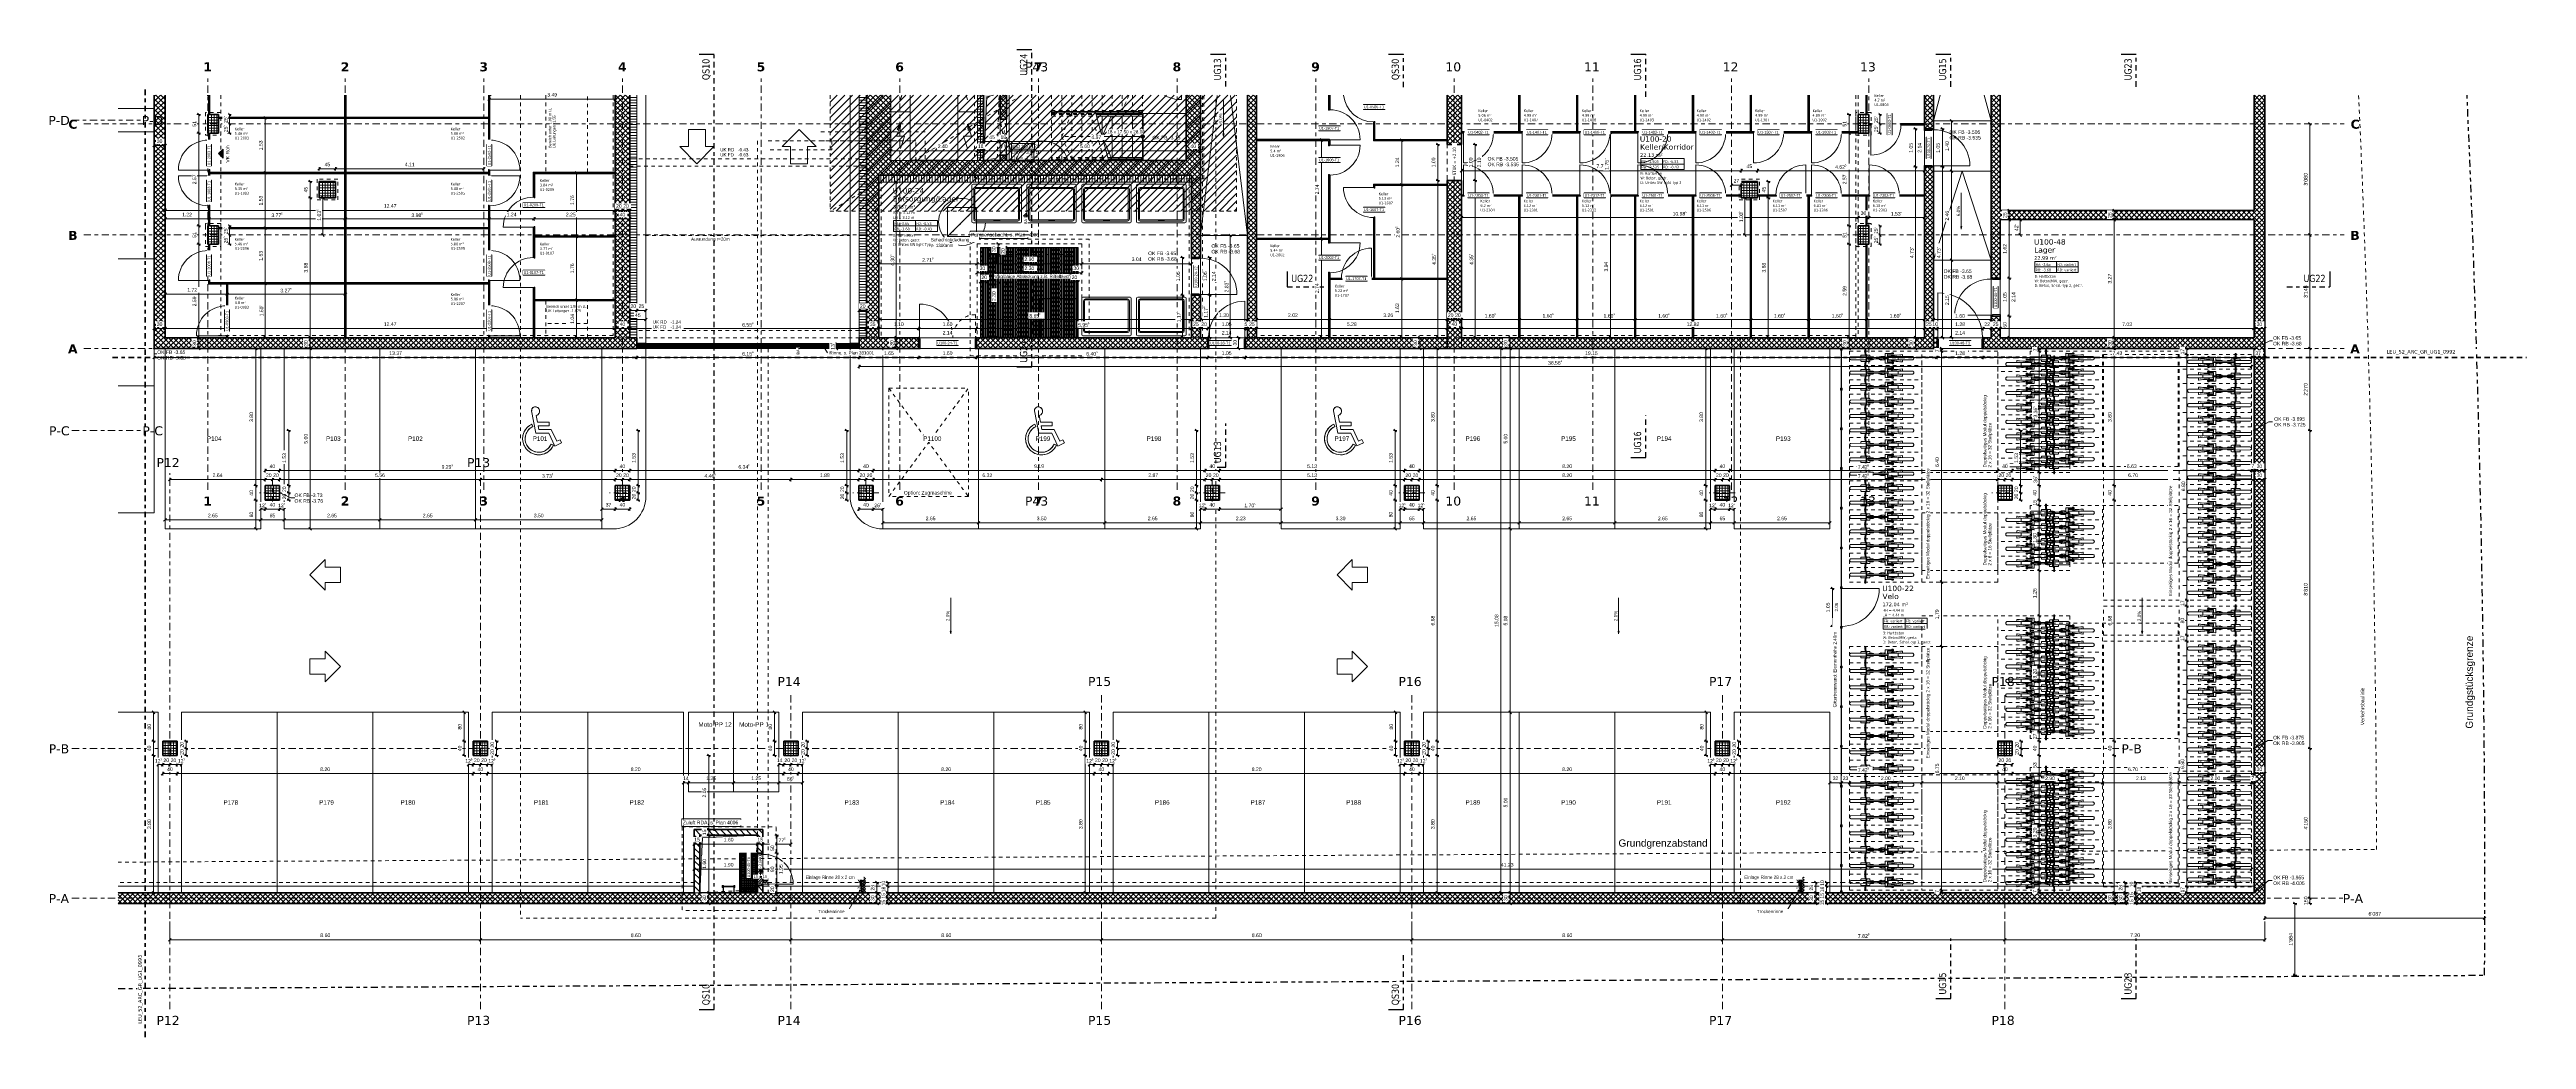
# Model space of a CAD drawing. Header units: metres. Extents: x -35.6 to 33, y -21.5 to 5.9.
import ezdxf

# ---------------------------------------------------------------- set-up
doc = ezdxf.new("R2010")
doc.units = ezdxf.units.M
for name, pattern in [('_Grundgrenze_', [0.45, 0.2, -0.05, 0.05, -0.05, 0.05, -0.05]), ('_Rasterlinie_', [0.375, 0.2, -0.05, 0.075, -0.05]), ('_Schnittlinie_', [0.3, 0.15, -0.05, 0.05, -0.05]), ('_Strichliert - Fein_', [0.15, 0.1, -0.05]), ('_Strichpunkt - Fein', [0.2, 0.1, -0.05, 0, -0.05]), ('_Strichpunkt - Mittel_', [0.35, 0.15, -0.1, 0, -0.1]), ('_Verdeckte Linien_', [0.15, 0.1, -0.05]), ('Gestrichelt', [0.1, 0.05, -0.05]), ('Grundrissdarstellung Sturz', [0.25, 0.15, -0.05, 0, -0.05]), ('Strichliert - Fein', [0.15, 0.1, -0.05]), ('Strichpunkt - Fein', [0.2, 0.1, -0.05, 0, -0.05]), ('Strichpunkt - Mittel', [0.35, 0.15, -0.1, 0, -0.1]), ('Strichpunkt - Weit', [0.5, 0.2, -0.15, 0, -0.15]), ('Öffnung Element 2', [0.2, 0.1, -0.1])]:
    doc.linetypes.add(name, pattern=pattern)
for name, color, linetype, lineweight in [('A-____-____-DIMS', 7, 'Continuous', 5), ('A-____-____-DIMS-50', 7, 'Continuous', 5), ('A-____-NOTE-TEXT', 7, 'Continuous', 9), ('A-AREA-____-IDEN', 7, 'Continuous', 5), ('A-DETL-____-HDLN', 7, '_Verdeckte Linien_', 9), ('A-DETL-____-THIN', 7, 'Continuous', 9), ('A-DETL-GENF-HDLN', 7, '_Verdeckte Linien_', 9), ('A-DETL-GENF-OTLN', 7, 'Continuous', 9), ('A-DOOR-____-IDEN', 7, 'Continuous', 5), ('A-DOOR-____-MCUT', 7, 'Continuous', 9), ('A-DOOR-____-OTLN', 7, 'Continuous', 9), ('A-DOOR-FRAM-MCUT', 7, 'Continuous', 9), ('A-DOOR-OPNG-OTLN', 7, 'Continuous', 9), ('A-FLOR-____-OTLN', 7, 'Continuous', 9), ('A-FLOR-____-OVHD', 7, 'Strichpunkt - Fein', 9), ('A-FLOR-HRAL-MBND', 7, '_Verdeckte Linien_', 9), ('A-FLOR-HRAL-MCUT', 7, 'Continuous', 9), ('A-FLOR-HRAL-OTLN', 7, 'Continuous', 9), ('A-GENM-____-IDEN', 7, 'Continuous', 5), ('A-GENM-____-OTLN', 7, 'Continuous', 9), ('A-GLAZ-CWMG-MCUT', 7, 'Continuous', 9), ('A-GLAZ-CWMG-OTLN', 7, 'Continuous', 9), ('A-WALL-____-MCUT', 7, 'Continuous', 35), ('A-WALL-____-OTLN', 7, 'Continuous', 9), ('A-WALL-____-PATT', 7, 'Continuous', 35), ('A-WALL-FNSH-MCUT', 7, 'Continuous', 35), ('C-PRKG-____-HDLN', 7, '_Verdeckte Linien_', 9), ('C-PRKG-____-IDEN', 7, 'Continuous', 5), ('C-PRKG-____-OTLN', 7, 'Continuous', 9), ('E-ELEC-EQPM-OTLN', 7, 'Continuous', 9), ('E-LITE-EQPM-OTLN', 7, 'Continuous', 9), ('G-____-____-DIMS', 7, 'Continuous', 5), ('I-WALL-____-OTLN', 7, 'Continuous', 9), ('M-EQPM-____-OTLN', 7, 'Continuous', 9), ('Q-SPCQ-____-OTLN', 7, 'Continuous', 9), ('S-COLS-____-MCUT', 7, 'Continuous', 35), ('S-COLS-____-OTLN', 7, 'Continuous', 9), ('S-GRID-____-OTLN', 7, 'Continuous', 5), ('S-STRS-____-IDEN', 7, 'Continuous', 9), ('S-STRS-____-MBND', 7, '_Strichpunkt - Fein', 9), ('S-STRS-____-OTLN', 7, 'Continuous', 9), ('Text', 7, 'Continuous', 5), ('Vertikale Erschließung', 7, 'Continuous', 9)]:
    doc.layers.add(name, color=color, linetype=linetype, lineweight=lineweight)
for name, color, linetype, lineweight, true_color in [('A-____-MATC-OTLN', 7, 'Strichpunkt - Mittel', 40, 0x0080ff), ('A-DETL-____-OTLN', 5, 'Continuous', 9, 0x0000ff), ('C-PROP-LINE-OTLN', 7, '_Grundgrenze_', 25, 0x800000), ('G-____-____-SYMB', 7, 'Strichpunkt - Weit', 5, 0x008080), ('S-GRID-____-IDEN', 7, 'Continuous', 9, 0x5555aa)]:
    doc.layers.add(name, color=color, linetype=linetype, lineweight=lineweight, true_color=true_color)
doc.styles.add('Arial', font='arial.ttf', dxfattribs={"height": 0.1})
doc.styles.add('Arial_1', font='arial.ttf', dxfattribs={"height": 0.075})
doc.styles.add('Arial_2', font='arial.ttf', dxfattribs={"width": 0.8, "height": 0.125})
doc.styles.add('Arial_3', font='arial.ttf', dxfattribs={"height": 0.09})
doc.styles.add('Arial_4', font='arial.ttf', dxfattribs={"width": 0.8, "height": 0.09})
doc.styles.add('Arial_5', font='arial.ttf', dxfattribs={"width": 0.8, "height": 0.1})
doc.styles.add('Arial_6', font='arial.ttf', dxfattribs={"height": 0.2})
doc.styles.add('Arial_B', font='arial.ttf', dxfattribs={"height": 0.103175})
doc.styles.add('Segoe UI Symbol', font='seguisym.ttf', dxfattribs={"height": 0.09})
doc.styles.add('Verdana', font='verdana.ttf', dxfattribs={"width": 0.8, "height": 0.2})
doc.styles.add('Verdana_1', font='verdana.ttf', dxfattribs={"height": 0.1})
doc.styles.add('Verdana_2', font='verdana.ttf', dxfattribs={"width": 0.9, "height": 0.075})
doc.styles.add('Verdana_3', font='verdana.ttf', dxfattribs={"height": 0.15})
doc.styles.add('Verdana_4', font='verdana.ttf', dxfattribs={"width": 0.8, "height": 0.09})
doc.styles.add('Verdana_B', font='verdana.ttf', dxfattribs={"height": 0.25})
doc.dimstyles.new('Arial_2_00mm_fein', dxfattribs={"dimscale": 0.3048, "dimtxt": 0.102026, "dimasz": 0.246063, "dimexe": 0.164042, "dimexo": 0.0625, "dimgap": 0.123031, "dimtad": 1, "dimdec": 1, "dimlfac": 100, "dimrnd": 0.5, "dimdsep": 46, "dimtxsty": 'Arial', "dimblk1": 'OBLIQUE', "dimblk2": 'OBLIQUE', "dimsah": 1, "dimcen": 0.09, "dimazin": 0, "dimtfac": 1, "dimtdec": 4, "dimtix": 1, "dimtmove": 2, "dimatfit": 3, "dimfxl": 0.164042, "dimfxlon": 1, "dimtvp": 1, "dimtfill": 1, "dimtolj": 1, "dimtzin": 0, "dimarcsym": 2})
doc.dimstyles.new('Arial_2_00mm_fein_1', dxfattribs={"dimscale": 0.3048, "dimtxt": 0.102026, "dimasz": 0.246063, "dimexe": 0.164042, "dimexo": 0.0625, "dimgap": 0.123031, "dimtad": 1, "dimrnd": 0.005, "dimzin": 0, "dimdsep": 46, "dimtxsty": 'Arial', "dimblk1": 'OBLIQUE', "dimblk2": 'OBLIQUE', "dimsah": 1, "dimcen": 0.09, "dimazin": 0, "dimtfac": 1, "dimtdec": 4, "dimtix": 1, "dimtmove": 0, "dimatfit": 3, "dimfxl": 0.164042, "dimfxlon": 1, "dimtvp": 1, "dimtfill": 1, "dimtolj": 1, "dimtzin": 0, "dimarcsym": 2})
doc.dimstyles.new('Arial_2_00mm_fein_2', dxfattribs={"dimscale": 0.3048, "dimtxt": 0.102026, "dimasz": 0.246063, "dimexe": 0.164042, "dimexo": 0.0625, "dimgap": 0.123031, "dimtad": 1, "dimdec": 1, "dimlfac": 100, "dimrnd": 0.5, "dimdsep": 46, "dimtxsty": 'Arial', "dimblk1": 'OBLIQUE', "dimblk2": 'OBLIQUE', "dimsah": 1, "dimcen": 0.09, "dimazin": 0, "dimtfac": 1, "dimtdec": 4, "dimtix": 1, "dimtmove": 0, "dimatfit": 3, "dimfxl": 0.164042, "dimfxlon": 1, "dimtvp": 1, "dimtfill": 1, "dimtolj": 1, "dimtzin": 0, "dimarcsym": 2})
doc.dimstyles.new('Arial_2_00mm_fein_3', dxfattribs={"dimscale": 0.3048, "dimtxt": 0.102026, "dimasz": 0.246063, "dimexe": 0.164042, "dimexo": 0.0625, "dimgap": 0.123031, "dimtad": 1, "dimrnd": 0.005, "dimzin": 0, "dimdsep": 46, "dimtxsty": 'Arial', "dimblk1": 'OBLIQUE', "dimblk2": 'OBLIQUE', "dimsah": 1, "dimcen": 0.09, "dimazin": 0, "dimtfac": 1, "dimtdec": 4, "dimtix": 1, "dimtmove": 2, "dimatfit": 3, "dimfxl": 0.164042, "dimfxlon": 1, "dimtvp": 1, "dimtfill": 1, "dimtolj": 1, "dimtzin": 0, "dimarcsym": 2})
doc.dimstyles.new('SUB_Rohbau', dxfattribs={"dimscale": 0.3048, "dimtxt": 0.102026, "dimasz": 0.246063, "dimexe": 0.164042, "dimexo": 0.0625, "dimgap": 0.123031, "dimtad": 1, "dimdec": 0, "dimlfac": 1000, "dimzin": 0, "dimdsep": 46, "dimtxsty": 'Arial_B', "dimblk1": 'OBLIQUE', "dimblk2": 'OBLIQUE', "dimsah": 1, "dimcen": 0.09, "dimazin": 0, "dimtfac": 1, "dimtdec": 4, "dimtix": 1, "dimtmove": 0, "dimatfit": 3, "dimfxl": 0.164042, "dimfxlon": 1, "dimtvp": 1, "dimtfill": 1, "dimtolj": 1, "dimtzin": 0, "dimarcsym": 2})
doc.dimstyles.new('SUB_Rohbau_Aussen_Vermassung', dxfattribs={"dimscale": 0.3048, "dimtxt": 0.102026, "dimasz": 0.246063, "dimexe": 0.164042, "dimexo": 0.0625, "dimgap": 0.123031, "dimtad": 1, "dimrnd": 0.005, "dimzin": 0, "dimdsep": 46, "dimtxsty": 'Arial_B', "dimblk1": 'OBLIQUE', "dimblk2": 'OBLIQUE', "dimsah": 1, "dimcen": 0.09, "dimazin": 0, "dimtfac": 1, "dimtdec": 4, "dimtix": 1, "dimtmove": 0, "dimatfit": 3, "dimfxl": 1.64042, "dimfxlon": 1, "dimtvp": 1, "dimtfill": 1, "dimtolj": 1, "dimtzin": 0, "dimarcsym": 2})
doc.dimstyles.new('SUB_Rohbau_fein', dxfattribs={"dimscale": 0.3048, "dimtxt": 0.102026, "dimasz": 0.246063, "dimexe": 0.164042, "dimexo": 0.0625, "dimgap": 0.123031, "dimtad": 1, "dimdec": 1, "dimlfac": 100, "dimrnd": 0.5, "dimdsep": 46, "dimtxsty": 'Arial', "dimblk1": 'OBLIQUE', "dimblk2": 'OBLIQUE', "dimsah": 1, "dimcen": 0.09, "dimazin": 0, "dimtfac": 1, "dimtdec": 4, "dimtix": 1, "dimtmove": 0, "dimatfit": 3, "dimfxl": 0.164042, "dimfxlon": 1, "dimtvp": 1, "dimtfill": 1, "dimtolj": 1, "dimtzin": 0, "dimarcsym": 2})
doc.dimstyles.new('SUB_Rohbau_fein_1', dxfattribs={"dimscale": 0.3048, "dimtxt": 0.102026, "dimasz": 0.246063, "dimexe": 0.164042, "dimexo": 0.0625, "dimgap": 0.123031, "dimtad": 1, "dimrnd": 0.005, "dimzin": 0, "dimdsep": 46, "dimtxsty": 'Arial', "dimblk1": 'OBLIQUE', "dimblk2": 'OBLIQUE', "dimsah": 1, "dimcen": 0.09, "dimazin": 0, "dimtfac": 1, "dimtdec": 4, "dimtix": 1, "dimtmove": 0, "dimatfit": 3, "dimfxl": 0.164042, "dimfxlon": 1, "dimtvp": 1, "dimtfill": 1, "dimtolj": 1, "dimtzin": 0, "dimarcsym": 2})
doc.dimstyles.new('SUB_Rohbau_fein_2', dxfattribs={"dimscale": 0.3048, "dimtxt": 0.102026, "dimasz": 0.246063, "dimexe": 0.164042, "dimexo": 0.0625, "dimgap": 0.123031, "dimtad": 1, "dimrnd": 0.005, "dimzin": 0, "dimdsep": 46, "dimtxsty": 'Arial', "dimblk1": 'OBLIQUE', "dimblk2": 'OBLIQUE', "dimsah": 1, "dimcen": 0.09, "dimazin": 0, "dimtfac": 1, "dimtdec": 4, "dimtix": 1, "dimtmove": 2, "dimatfit": 3, "dimfxl": 0.164042, "dimfxlon": 1, "dimtvp": 1, "dimtfill": 1, "dimtolj": 1, "dimtzin": 0, "dimarcsym": 2})
doc.dimstyles.new('SUB_Rohbau_fein_3', dxfattribs={"dimscale": 0.3048, "dimtxt": 0.102026, "dimasz": 0.246063, "dimexe": 0.164042, "dimexo": 0.0625, "dimgap": 0.123031, "dimtad": 1, "dimdec": 1, "dimlfac": 100, "dimrnd": 0.5, "dimdsep": 46, "dimtxsty": 'Arial', "dimblk1": 'OBLIQUE', "dimblk2": 'OBLIQUE', "dimsah": 1, "dimcen": 0.09, "dimazin": 0, "dimtfac": 1, "dimtdec": 4, "dimtix": 1, "dimtmove": 2, "dimatfit": 3, "dimfxl": 0.164042, "dimfxlon": 1, "dimtvp": 1, "dimtfill": 1, "dimtolj": 1, "dimtzin": 0, "dimarcsym": 2})
doc.dimstyles.new('SUB_Rohbau_fein_mit_Höhe', dxfattribs={"dimscale": 0.3048, "dimtxt": 0.102026, "dimasz": 0.246063, "dimexe": 0.164042, "dimexo": 0.0625, "dimgap": 0.123031, "dimtad": 1, "dimdec": 1, "dimlfac": 100, "dimrnd": 0.5, "dimdsep": 46, "dimtxsty": 'Arial', "dimblk1": 'OBLIQUE', "dimblk2": 'OBLIQUE', "dimsah": 1, "dimcen": 0.09, "dimazin": 0, "dimtfac": 1, "dimtdec": 4, "dimtix": 1, "dimtmove": 0, "dimatfit": 3, "dimfxl": 0.164042, "dimfxlon": 1, "dimtvp": 1, "dimtfill": 1, "dimtolj": 1, "dimtzin": 0, "dimarcsym": 2})
doc.dimstyles.new('SUB_Rohbau_fein_mit_Höhe_1', dxfattribs={"dimscale": 0.3048, "dimtxt": 0.102026, "dimasz": 0.246063, "dimexe": 0.164042, "dimexo": 0.0625, "dimgap": 0.123031, "dimtad": 1, "dimdec": 1, "dimlfac": 100, "dimrnd": 0.5, "dimdsep": 46, "dimtxsty": 'Arial', "dimblk1": 'OBLIQUE', "dimblk2": 'OBLIQUE', "dimsah": 1, "dimcen": 0.09, "dimazin": 0, "dimtfac": 1, "dimtdec": 4, "dimtix": 1, "dimtmove": 2, "dimatfit": 3, "dimfxl": 0.164042, "dimfxlon": 1, "dimtvp": 1, "dimtfill": 1, "dimtolj": 1, "dimtzin": 0, "dimarcsym": 2})
doc.dimstyles.new('SUB_Rohbau_fein_mit_Höhe_2', dxfattribs={"dimscale": 0.3048, "dimtxt": 0.102026, "dimasz": 0.246063, "dimexe": 0.164042, "dimexo": 0.0625, "dimgap": 0.123031, "dimtad": 1, "dimrnd": 0.005, "dimzin": 0, "dimdsep": 46, "dimtxsty": 'Arial', "dimblk1": 'OBLIQUE', "dimblk2": 'OBLIQUE', "dimsah": 1, "dimcen": 0.09, "dimazin": 0, "dimtfac": 1, "dimtdec": 4, "dimtix": 1, "dimtmove": 0, "dimatfit": 3, "dimfxl": 0.164042, "dimfxlon": 1, "dimtvp": 1, "dimtfill": 1, "dimtolj": 1, "dimtzin": 0, "dimarcsym": 2})
pattern_1 = [(45, (0, 0), (-0.07071068, 0.07071068), []), (135, (0, 0), (-0.07071068, -0.07071068), [])]
pattern_2 = [(0, (0, 0), (0, 0.075), []), (90, (0, 0), (-0.075, 5e-18), [])]
pattern_3 = [(315, (0, 0), (0.08838835, 0.08838835), [])]
pattern_4 = [(216.87, (0.0833, 0.20825), (0.624749256, 0.416501116), [0.10412, -0.93712]), (206.565, (0.20825, 0.14578), (-0.20825414, -0.2082493), [0.23283, -0.23283]), (198.435, (0.20825, 0.04165), (-0.41650024, -0.20824584), [0.13171, -0.52684])]
pattern_5 = [(0, (0, 0), (0, 0.12), [0.05, -0.09]), (0, (0, -0.02), (0, 0.12), [0.05, -0.09]), (0, (0, -0.04), (0, 0.12), [0.05, -0.09]), (270, (0.115, 0.005), (-0.14, -9e-18), [0.05, -0.07]), (270, (0.095, 0.005), (-0.14, -9e-18), [0.05, -0.07]), (270, (0.075, 0.005), (-0.14, -9e-18), [0.05, -0.07]), (0, (0.07, -0.06), (0, 0.12), [0.05, -0.09]), (0, (0.07, -0.08), (0, 0.12), [0.05, -0.09]), (0, (0.07, -0.1), (0, 0.12), [0.05, -0.09]), (270, (0.045, -0.055), (-0.14, -9e-18), [0.05, -0.07]), (270, (0.025, -0.055), (-0.14, -9e-18), [0.05, -0.07]), (270, (0.005, -0.055), (-0.14, -9e-18), [0.05, -0.07])]
pattern_6 = [(45, (0, 0), (-0.03535534, 0.03535534), []), (135, (0, 0), (-0.03535534, -0.03535534), [])]

# ---------------------------------------------------------------- blocks, each defined once
blk = doc.blocks.new('PP_Parkplatz - 2650 x 5000-17586959--01_UG_OK_FFB_AF_ru')
at = {"layer": 'C-PRKG-____-OTLN', "color": 253, "true_color": 0x999999}
for p, q in [((-32.598, -12.434), (-33.709, -12.434)), ((-32.598, -12.434), (-33.709, -12.434)), ((-33.709, -12.434), (-32.598, -12.434)), ((-32.598, -17.433), (-32.598, -12.434)), ((-32.598, -17.433), (-32.598, -12.434)), ((-32.598, -12.434), (-32.598, -17.433)), ((-32.598, -12.434), (-32.598, -12.434)), ((-32.598, -17.433), (-32.598, -17.433))]:
    blk.add_line(p, q, dxfattribs=at)
blk = doc.blocks.new('PP_Parkplatz - 2650 x 5000-V1--01_UG_OK_FFB_AF_ru')
at = {"layer": 'C-PRKG-____-OTLN', "color": 253, "true_color": 0x999999}
for p, q in [((-23.998, -12.434), (-26.648, -12.434)), ((-26.648, -17.433), (-26.648, -12.434)), ((-23.998, -12.434), (-26.648, -12.434)), ((-26.648, -12.434), (-26.648, -17.433)), ((-26.648, -17.433), (-26.648, -12.434)), ((-26.648, -12.434), (-23.998, -12.434)), ((-26.648, -12.434), (-26.648, -12.434)), ((-23.998, -17.433), (-23.998, -12.434)), ((-23.998, -17.433), (-23.998, -12.434)), ((-23.998, -12.434), (-23.998, -17.433)), ((-23.998, -12.434), (-23.998, -12.434)), ((-26.648, -17.433), (-26.648, -17.433)), ((-23.998, -17.433), (-23.998, -17.433))]:
    blk.add_line(p, q, dxfattribs=at)
blk = doc.blocks.new('PP_Parkplatz - 2650 x 5000-V2--01_UG_OK_FFB_AF_ru')
at = {"layer": 'C-PRKG-____-OTLN', "color": 253, "true_color": 0x999999}
for p, q in [((-26.648, -12.434), (-29.298, -12.434)), ((-29.298, -17.433), (-29.298, -12.434)), ((-26.648, -12.434), (-29.298, -12.434)), ((-29.298, -12.434), (-29.298, -17.433)), ((-29.298, -17.433), (-29.298, -12.434)), ((-29.298, -12.434), (-26.648, -12.434)), ((-29.298, -12.434), (-29.298, -12.434)), ((-26.648, -17.433), (-26.648, -12.434)), ((-26.648, -17.433), (-26.648, -12.434)), ((-26.648, -12.434), (-26.648, -17.433)), ((-26.648, -12.434), (-26.648, -12.434)), ((-29.298, -17.433), (-29.298, -17.433)), ((-26.648, -17.433), (-26.648, -17.433))]:
    blk.add_line(p, q, dxfattribs=at)
blk = doc.blocks.new('PP_Parkplatz - 2650 x 5000-V3--01_UG_OK_FFB_AF_ru')
at = {"layer": 'C-PRKG-____-OTLN', "color": 253, "true_color": 0x999999}
for p, q in [((1.802, -12.434), (-0.848, -12.434)), ((-0.848, -17.433), (-0.848, -12.434)), ((1.802, -12.434), (-0.848, -12.434)), ((-0.848, -12.434), (-0.848, -17.433)), ((-0.848, -17.433), (-0.848, -12.434)), ((-0.848, -12.434), (1.802, -12.434)), ((-0.848, -12.434), (-0.848, -12.434)), ((1.802, -17.433), (1.802, -12.434)), ((1.802, -17.433), (1.802, -12.434)), ((1.802, -12.434), (1.802, -17.433)), ((1.802, -12.434), (1.802, -12.434)), ((-0.848, -17.433), (-0.848, -17.433)), ((1.802, -17.433), (1.802, -17.433))]:
    blk.add_line(p, q, dxfattribs=at)
blk = doc.blocks.new('PP_Parkplatz - 2650 x 5000-V4--01_UG_OK_FFB_AF_ru')
at = {"layer": 'C-PRKG-____-OTLN', "color": 253, "true_color": 0x999999}
for p, q in [((-0.848, -12.434), (-3.498, -12.434)), ((-3.498, -17.433), (-3.498, -12.434)), ((-0.848, -12.434), (-3.498, -12.434)), ((-3.498, -12.434), (-3.498, -17.433)), ((-3.498, -17.433), (-3.498, -12.434)), ((-3.498, -12.434), (-0.848, -12.434)), ((-3.498, -12.434), (-3.498, -12.434)), ((-0.848, -17.433), (-0.848, -12.434)), ((-0.848, -17.433), (-0.848, -12.434)), ((-0.848, -12.434), (-0.848, -17.433)), ((-0.848, -12.434), (-0.848, -12.434)), ((-3.498, -17.433), (-3.498, -17.433)), ((-0.848, -17.433), (-0.848, -17.433))]:
    blk.add_line(p, q, dxfattribs=at)
blk = doc.blocks.new('PP_Parkplatz - 2650 x 5000-V5--01_UG_OK_FFB_AF_ru')
at = {"layer": 'C-PRKG-____-OTLN', "color": 253, "true_color": 0x999999}
for p, q in [((-12.098, -12.434), (-14.748, -12.434)), ((-14.748, -17.433), (-14.748, -12.434)), ((-12.098, -12.434), (-14.748, -12.434)), ((-14.748, -12.434), (-14.748, -17.433)), ((-14.748, -17.433), (-14.748, -12.434)), ((-14.748, -12.434), (-12.098, -12.434)), ((-14.748, -12.434), (-14.748, -12.434)), ((-12.098, -17.433), (-12.098, -12.434)), ((-12.098, -17.433), (-12.098, -12.434)), ((-12.098, -12.434), (-12.098, -17.433)), ((-12.098, -12.434), (-12.098, -12.434)), ((-14.748, -17.433), (-14.748, -17.433)), ((-12.098, -17.433), (-12.098, -17.433))]:
    blk.add_line(p, q, dxfattribs=at)
blk = doc.blocks.new('PP_Parkplatz - 2650 x 5000-V6--01_UG_OK_FFB_AF_ru')
at = {"layer": 'C-PRKG-____-OTLN', "color": 253, "true_color": 0x999999}
for p, q in [((-23.808, -2.354), (-26.458, -2.354)), ((-26.458, -7.353), (-26.458, -2.354)), ((-23.808, -2.354), (-26.458, -2.354)), ((-26.458, -2.354), (-26.458, -7.353)), ((-26.458, -7.353), (-26.458, -2.354)), ((-26.458, -2.354), (-23.808, -2.354)), ((-26.458, -2.354), (-26.458, -2.354)), ((-23.808, -7.353), (-23.808, -2.354)), ((-23.808, -7.353), (-23.808, -2.354)), ((-23.808, -2.354), (-23.808, -7.353)), ((-23.808, -2.354), (-23.808, -2.354)), ((-23.808, -7.353), (-26.458, -7.353)), ((-26.458, -7.353), (-23.808, -7.353)), ((-23.808, -7.353), (-26.458, -7.353)), ((-26.458, -7.353), (-26.458, -7.353)), ((-23.808, -7.353), (-23.808, -7.353))]:
    blk.add_line(p, q, dxfattribs=at)
blk = doc.blocks.new('PP_Parkplatz - 2650 x 5000-V7--01_UG_OK_FFB_AF_ru')
at = {"layer": 'C-PRKG-____-OTLN', "color": 253, "true_color": 0x999999}
for p, q in [((-26.458, -2.354), (-29.108, -2.354)), ((-29.108, -7.353), (-29.108, -2.354)), ((-26.458, -2.354), (-29.108, -2.354)), ((-29.108, -2.354), (-29.108, -7.353)), ((-29.108, -7.353), (-29.108, -2.354)), ((-29.108, -2.354), (-26.458, -2.354)), ((-29.108, -2.354), (-29.108, -2.354)), ((-26.458, -7.353), (-26.458, -2.354)), ((-26.458, -7.353), (-26.458, -2.354)), ((-26.458, -2.354), (-26.458, -7.353)), ((-26.458, -2.354), (-26.458, -2.354)), ((-26.458, -7.353), (-29.108, -7.353)), ((-29.108, -7.353), (-26.458, -7.353)), ((-26.458, -7.353), (-29.108, -7.353)), ((-29.108, -7.353), (-29.108, -7.353)), ((-26.458, -7.353), (-26.458, -7.353))]:
    blk.add_line(p, q, dxfattribs=at)
blk = doc.blocks.new('PP_Parkplatz - 2650 x 5000-V8--01_UG_OK_FFB_AF_ru')
at = {"layer": 'C-PRKG-____-OTLN', "color": 253, "true_color": 0x999999}
for p, q in [((-6.378, -2.355), (-6.378, -2.353)), ((-6.378, -2.353), (-6.378, -7.352)), ((-6.378, -2.355), (-6.378, -2.353)), ((-6.378, -7.352), (-6.378, -2.355)), ((-6.378, -7.352), (-6.378, -2.355)), ((-3.728, -7.352), (-3.728, -2.353)), ((-3.728, -7.352), (-3.728, -2.353)), ((-3.728, -2.353), (-3.728, -7.352)), ((-3.728, -7.352), (-6.378, -7.352)), ((-6.378, -7.352), (-3.728, -7.352)), ((-3.728, -7.352), (-6.378, -7.352)), ((-6.378, -7.352), (-6.378, -7.352)), ((-3.728, -7.352), (-3.728, -7.352))]:
    blk.add_line(p, q, dxfattribs=at)
blk = doc.blocks.new('PP_Parkplatz - 3520 x 5000-21080552--01_UG_OK_FFB_AF_ru')
at = {"layer": 'C-PRKG-____-OTLN', "color": 253, "true_color": 0x999999}
for p, q in [((-32.708, -3.387), (-33.709, -3.387)), ((-32.708, -3.387), (-33.709, -3.387)), ((-33.709, -3.387), (-32.708, -3.387)), ((-32.708, -6.907), (-32.708, -3.387)), ((-32.708, -6.907), (-32.708, -3.387)), ((-32.708, -3.387), (-32.708, -6.907)), ((-32.708, -3.387), (-32.708, -3.387)), ((-32.708, -6.907), (-33.709, -6.907)), ((-33.709, -6.907), (-32.708, -6.907)), ((-32.708, -6.907), (-33.709, -6.907)), ((-32.708, -6.907), (-32.708, -6.907))]:
    blk.add_line(p, q, dxfattribs=at)
blk = doc.blocks.new('PP_Parkplatz - 3520 x 5000-V9--01_UG_OK_FFB_AF_ru')
at = {"layer": 'C-PRKG-____-OTLN', "color": 253, "true_color": 0x999999}
for p, q in [((-32.708, 0.132), (-33.709, 0.132)), ((-32.708, 0.132), (-33.709, 0.132)), ((-33.709, 0.132), (-32.708, 0.132)), ((-32.708, -2.353), (-32.708, 0.132)), ((-32.708, 0.132), (-32.708, -2.353)), ((-32.708, -3.387), (-32.708, -2.353)), ((-32.708, -3.387), (-32.708, -2.353)), ((-32.708, -2.353), (-32.708, -3.387)), ((-32.708, -3.387), (-33.709, -3.387)), ((-33.709, -3.387), (-32.708, -3.387)), ((-32.708, -3.387), (-33.709, -3.387)), ((-32.708, -3.387), (-32.708, -3.387))]:
    blk.add_line(p, q, dxfattribs=at)
blk = doc.blocks.new('PP_Parkplatz - 3520 x 5000-V10--01_UG_OK_FFB_AF_ru')
at = {"layer": 'C-PRKG-____-OTLN', "color": 253, "true_color": 0x999999}
for p, q in [((-32.708, 3.652), (-33.709, 3.652)), ((-32.708, 3.652), (-33.709, 3.652)), ((-33.709, 3.652), (-32.708, 3.652)), ((-32.708, 0.132), (-33.709, 0.132)), ((-33.709, 0.132), (-32.708, 0.132)), ((-32.708, 0.132), (-33.709, 0.132))]:
    blk.add_line(p, q, dxfattribs=at)
blk = doc.blocks.new('TU DF 1 - Stahlzarge - stumpf einschlagend - ML - 1050 x 2140 - E30-selbstschliessend-31610285--01_UG_OK_FFB_AF_ru')
at = {"layer": 'A-DOOR-OPNG-OTLN'}
blk.add_line((0.5, -1.04), (0.5, -1.16), dxfattribs=at)
blk.add_arc((0.5, -0.16), 1, 241.70859, 270, dxfattribs=at)
blk = doc.blocks.new('TU DF 1 - Stahlzarge - stumpf einschlagend - ML - 1050 x 2140 - EI30-33618918--01_UG_OK_FFB_AF_ru')
at = {"layer": 'A-DOOR-____-OTLN', "linetype": 'Grundrissdarstellung Sturz'}
for p, q in [((-0.525, 0.125), (0.525, 0.125)), ((-0.525, -0.125), (0.525, -0.125))]:
    blk.add_line(p, q, dxfattribs=at)
at = {"layer": 'A-DOOR-FRAM-MCUT'}
for p, q in [((-0.5, 0.135), (-0.535, 0.135)), ((-0.535, 0.135), (-0.535, 0.125)), ((-0.533, 0.125), (-0.533, 0.133)), ((-0.533, 0.133), (-0.502, 0.133)), ((-0.502, 0.133), (-0.502, 0.083)), ((-0.502, 0.083), (-0.487, 0.083)), ((-0.5, 0.085), (-0.5, 0.135)), ((-0.485, 0.085), (-0.5, 0.085)), ((-0.487, 0.083), (-0.487, -0.133)), ((-0.485, -0.135), (-0.485, 0.085)), ((0.5, 0.085), (0.485, 0.085)), ((0.485, 0.085), (0.485, -0.135)), ((0.487, -0.133), (0.487, 0.083)), ((0.487, 0.083), (0.502, 0.083)), ((0.535, 0.135), (0.5, 0.135)), ((0.5, 0.135), (0.5, 0.085)), ((0.502, 0.083), (0.502, 0.133)), ((0.502, 0.133), (0.533, 0.133)), ((0.533, 0.133), (0.533, 0.125)), ((0.535, 0.125), (0.535, 0.135)), ((-0.535, -0.125), (-0.535, -0.135)), ((-0.535, -0.135), (-0.485, -0.135)), ((-0.533, -0.133), (-0.533, -0.125)), ((-0.487, -0.133), (-0.533, -0.133)), ((0.485, -0.135), (0.535, -0.135)), ((0.533, -0.133), (0.487, -0.133)), ((0.533, -0.125), (0.533, -0.133)), ((0.535, -0.135), (0.535, -0.125))]:
    blk.add_line(p, q, dxfattribs=at)
at = {"layer": 'A-DOOR-OPNG-OTLN'}
blk.add_line((0.5, 0.135), (0.5, 1.135), dxfattribs=at)
blk.add_arc((0.5, 0.135), 1, 90, 180, dxfattribs=at)
blk = doc.blocks.new('TU DF 1 - Stahlzarge - stumpf einschlagend - ML - 1050 x 2140 - EI30-selbstschliessend-32256519--01_UG_OK_FFB_AF_ru')
at = {"layer": 'A-DOOR-____-OTLN', "linetype": 'Grundrissdarstellung Sturz'}
for p, q in [((-0.525, 0.15), (0.525, 0.15)), ((-0.525, -0.15), (0.525, -0.15))]:
    blk.add_line(p, q, dxfattribs=at)
at = {"layer": 'A-DOOR-FRAM-MCUT'}
for p, q in [((-0.5, 0.16), (-0.535, 0.16)), ((-0.535, 0.16), (-0.535, 0.15)), ((-0.533, 0.15), (-0.533, 0.158)), ((-0.533, 0.158), (-0.502, 0.158)), ((-0.502, 0.158), (-0.502, 0.108)), ((-0.502, 0.108), (-0.487, 0.108)), ((-0.5, 0.11), (-0.5, 0.16)), ((-0.485, 0.11), (-0.5, 0.11)), ((-0.487, 0.108), (-0.487, -0.158)), ((-0.485, -0.16), (-0.485, 0.11)), ((0.5, 0.11), (0.485, 0.11)), ((0.485, 0.11), (0.485, -0.16)), ((0.487, -0.158), (0.487, 0.108)), ((0.487, 0.108), (0.502, 0.108)), ((0.535, 0.16), (0.5, 0.16)), ((0.5, 0.16), (0.5, 0.11)), ((0.502, 0.108), (0.502, 0.158)), ((0.502, 0.158), (0.533, 0.158)), ((0.533, 0.158), (0.533, 0.15)), ((0.535, 0.15), (0.535, 0.16)), ((-0.535, -0.15), (-0.535, -0.16)), ((-0.535, -0.16), (-0.485, -0.16)), ((-0.533, -0.158), (-0.533, -0.15)), ((-0.487, -0.158), (-0.533, -0.158)), ((0.485, -0.16), (0.535, -0.16)), ((0.533, -0.158), (0.487, -0.158)), ((0.533, -0.15), (0.533, -0.158)), ((0.535, -0.16), (0.535, -0.15))]:
    blk.add_line(p, q, dxfattribs=at)
at = {"layer": 'A-DOOR-OPNG-OTLN'}
blk.add_line((0.5, 0.16), (0.5, 1.16), dxfattribs=at)
blk.add_arc((0.5, 0.16), 1, 90, 180, dxfattribs=at)
blk = doc.blocks.new('PP_Parkplatz - 2650 x 5000-V11--01_UG_OK_FFB_AF_ru')
at = {"layer": 'C-PRKG-____-OTLN', "color": 253, "true_color": 0x999999}
for p, q in [((10.402, -2.353), (7.752, -2.353)), ((7.752, -2.353), (7.752, -7.352)), ((7.752, -2.353), (7.752, -2.353)), ((7.752, -7.352), (7.752, -2.354)), ((7.752, -7.352), (7.752, -2.354)), ((10.402, -7.352), (10.402, -2.353)), ((10.402, -7.352), (10.402, -2.353)), ((10.402, -2.353), (10.402, -7.352)), ((10.402, -2.353), (10.402, -2.353)), ((10.402, -7.352), (7.752, -7.352)), ((7.752, -7.352), (10.402, -7.352)), ((10.402, -7.352), (7.752, -7.352)), ((7.752, -7.352), (7.752, -7.352)), ((10.402, -7.352), (10.402, -7.352))]:
    blk.add_line(p, q, dxfattribs=at)
blk = doc.blocks.new('PP_Parkplatz - 2650 x 5000-V12--01_UG_OK_FFB_AF_ru')
at = {"layer": 'C-PRKG-____-OTLN', "color": 253, "true_color": 0x999999}
for p, q in [((7.752, -2.354), (5.102, -2.354)), ((5.102, -7.353), (5.102, -2.354)), ((7.752, -2.354), (5.102, -2.354)), ((5.102, -2.354), (5.102, -7.353)), ((5.102, -7.353), (5.102, -2.354)), ((5.102, -2.354), (7.752, -2.354)), ((5.102, -2.354), (5.102, -2.354)), ((7.752, -7.352), (7.752, -2.354)), ((7.752, -7.353), (7.752, -2.354)), ((7.752, -2.354), (7.752, -7.352)), ((7.752, -2.354), (7.752, -2.354)), ((7.752, -7.353), (5.102, -7.353)), ((5.102, -7.353), (7.752, -7.353)), ((7.752, -7.353), (5.102, -7.353)), ((5.102, -7.353), (5.102, -7.353)), ((7.752, -7.353), (7.752, -7.353))]:
    blk.add_line(p, q, dxfattribs=at)
blk = doc.blocks.new('Fahrradstellplatz - Fahrradstellplatz-23763285--01_UG_OK_FFB_AF_ru')
at = {"layer": 'A-DETL-GENF-HDLN', "color": 253, "true_color": 0x999999}
for p, q in [((0, 2), (0.45, 2)), ((0, 0), (0, 2)), ((0.45, 2), (0.9, 2)), ((0.45, 0), (0.45, 2)), ((0.45, 0), (0.45, 2)), ((0.9, 2), (1.35, 2)), ((0.9, 0), (0.9, 2)), ((0.9, 0), (0.9, 2)), ((1.35, 2), (1.8, 2)), ((1.35, 0), (1.35, 2)), ((1.35, 0), (1.35, 2)), ((1.8, 2), (2.25, 2)), ((1.8, 0), (1.8, 2)), ((1.8, 0), (1.8, 2)), ((2.25, 2), (2.7, 2)), ((2.25, 0), (2.25, 2)), ((2.25, 0), (2.25, 2)), ((2.7, 2), (3.15, 2)), ((2.7, 0), (2.7, 2)), ((2.7, 0), (2.7, 2)), ((3.15, 2), (3.6, 2)), ((3.15, 0), (3.15, 2)), ((3.15, 0), (3.15, 2)), ((3.6, 2), (4.05, 2)), ((3.6, 0), (3.6, 2)), ((3.6, 0), (3.6, 2)), ((4.05, 2), (4.5, 2)), ((4.05, 0), (4.05, 2)), ((4.05, 0), (4.05, 2)), ((4.5, 2), (4.95, 2)), ((4.5, 0), (4.5, 2)), ((4.5, 0), (4.5, 2)), ((4.95, 2), (5.4, 2)), ((4.95, 0), (4.95, 2)), ((4.95, 0), (4.95, 2)), ((5.4, 2), (5.85, 2)), ((5.4, 0), (5.4, 2)), ((5.4, 0), (5.4, 2)), ((5.85, 2), (6.3, 2)), ((5.85, 0), (5.85, 2)), ((5.85, 0), (5.85, 2)), ((6.3, 2), (6.75, 2)), ((6.3, 0), (6.3, 2)), ((6.3, 0), (6.3, 2)), ((6.75, 0), (6.75, 2)), ((0.45, 0), (0, 0)), ((1.35, 0), (0.9, 0)), ((1.8, 0), (1.35, 0)), ((2.25, 0), (1.8, 0)), ((2.7, 0), (2.25, 0)), ((3.15, 0), (2.7, 0)), ((3.6, 0), (3.15, 0)), ((4.05, 0), (3.6, 0)), ((4.5, 0), (4.05, 0)), ((4.95, 0), (4.5, 0)), ((5.4, 0), (4.95, 0)), ((5.85, 0), (5.4, 0)), ((6.3, 0), (5.85, 0)), ((6.75, 0), (6.3, 0)), ((0.9, 0), (0.45, 0))]:
    blk.add_line(p, q, dxfattribs=at)
at = {"layer": 'A-DETL-GENF-OTLN', "color": 253, "true_color": 0x999999}
for p, q in [((0.124, 1.463), (0.128, 1.408)), ((0.128, 1.408), (0.149, 1.049)), ((0.182, 1.468), (0.129, 1.467)), ((0.144, 1.307), (0.129, 1.382)), ((0.18, 1.346), (0.17, 1.412)), ((0.174, 1.419), (0.182, 1.419)), ((0.182, 1.355), (0.181, 1.734)), ((0.269, 1.355), (0.271, 1.734)), ((0.269, 1.468), (0.322, 1.467)), ((0.278, 1.419), (0.269, 1.419)), ((0.271, 1.346), (0.281, 1.412)), ((0.323, 1.408), (0.302, 1.049)), ((0.308, 1.307), (0.322, 1.382)), ((0.328, 1.463), (0.323, 1.408)), ((0.574, 1.463), (0.578, 1.408)), ((0.578, 1.408), (0.599, 1.049)), ((0.632, 1.468), (0.579, 1.467)), ((0.594, 1.307), (0.579, 1.382)), ((0.63, 1.346), (0.62, 1.412)), ((0.624, 1.419), (0.632, 1.419)), ((0.632, 1.355), (0.631, 1.734)), ((0.719, 1.355), (0.721, 1.734)), ((0.719, 1.468), (0.772, 1.467)), ((0.728, 1.419), (0.719, 1.419)), ((0.721, 1.346), (0.731, 1.412)), ((0.773, 1.408), (0.752, 1.049)), ((0.758, 1.307), (0.772, 1.382)), ((0.778, 1.463), (0.773, 1.408)), ((1.024, 1.463), (1.028, 1.408)), ((1.028, 1.408), (1.049, 1.049)), ((1.082, 1.468), (1.029, 1.467)), ((1.044, 1.307), (1.029, 1.382)), ((1.08, 1.346), (1.07, 1.412)), ((1.074, 1.419), (1.082, 1.419)), ((1.082, 1.355), (1.081, 1.734)), ((1.169, 1.355), (1.171, 1.734)), ((1.169, 1.468), (1.222, 1.467)), ((1.178, 1.419), (1.169, 1.419)), ((1.171, 1.346), (1.181, 1.412)), ((1.223, 1.408), (1.202, 1.049)), ((1.208, 1.307), (1.222, 1.382)), ((1.228, 1.463), (1.223, 1.408)), ((1.474, 1.463), (1.478, 1.408)), ((1.478, 1.408), (1.499, 1.049)), ((1.532, 1.468), (1.479, 1.467)), ((1.494, 1.307), (1.479, 1.382)), ((1.53, 1.346), (1.52, 1.412)), ((1.524, 1.419), (1.532, 1.419)), ((1.532, 1.355), (1.531, 1.734)), ((1.619, 1.355), (1.621, 1.734)), ((1.619, 1.468), (1.672, 1.467)), ((1.628, 1.419), (1.619, 1.419)), ((1.621, 1.346), (1.631, 1.412)), ((1.673, 1.408), (1.652, 1.049)), ((1.658, 1.307), (1.672, 1.382)), ((1.678, 1.463), (1.673, 1.408)), ((1.924, 1.463), (1.928, 1.408)), ((1.928, 1.408), (1.949, 1.049)), ((1.982, 1.468), (1.929, 1.467)), ((1.944, 1.307), (1.929, 1.382)), ((1.98, 1.346), (1.97, 1.412)), ((1.974, 1.419), (1.982, 1.419)), ((1.982, 1.355), (1.981, 1.734)), ((2.069, 1.355), (2.071, 1.734)), ((2.069, 1.468), (2.122, 1.467)), ((2.078, 1.419), (2.069, 1.419)), ((2.071, 1.346), (2.081, 1.412)), ((2.123, 1.408), (2.102, 1.049)), ((2.108, 1.307), (2.122, 1.382)), ((2.128, 1.463), (2.123, 1.408)), ((2.374, 1.463), (2.378, 1.408)), ((2.378, 1.408), (2.399, 1.049)), ((2.432, 1.468), (2.379, 1.467)), ((2.394, 1.307), (2.379, 1.382)), ((2.43, 1.346), (2.42, 1.412)), ((2.424, 1.419), (2.432, 1.419)), ((2.432, 1.355), (2.431, 1.734)), ((2.519, 1.355), (2.521, 1.734)), ((2.519, 1.468), (2.572, 1.467)), ((2.528, 1.419), (2.519, 1.419)), ((2.521, 1.346), (2.531, 1.412)), ((2.573, 1.408), (2.552, 1.049)), ((2.558, 1.307), (2.572, 1.382)), ((2.578, 1.463), (2.573, 1.408)), ((2.824, 1.463), (2.828, 1.408)), ((2.828, 1.408), (2.849, 1.049)), ((2.882, 1.468), (2.829, 1.467)), ((2.844, 1.307), (2.829, 1.382)), ((2.88, 1.346), (2.87, 1.412)), ((2.874, 1.419), (2.882, 1.419)), ((2.882, 1.355), (2.881, 1.734)), ((2.969, 1.355), (2.971, 1.734)), ((2.969, 1.468), (3.022, 1.467)), ((2.978, 1.419), (2.969, 1.419)), ((2.971, 1.346), (2.981, 1.412)), ((3.023, 1.408), (3.002, 1.049)), ((3.008, 1.307), (3.022, 1.382)), ((3.028, 1.463), (3.023, 1.408)), ((3.274, 1.463), (3.278, 1.408)), ((3.278, 1.408), (3.299, 1.049)), ((3.332, 1.468), (3.279, 1.467)), ((3.294, 1.307), (3.279, 1.382)), ((3.33, 1.346), (3.32, 1.412)), ((3.324, 1.419), (3.332, 1.419)), ((3.332, 1.355), (3.331, 1.734)), ((3.419, 1.355), (3.421, 1.734)), ((3.419, 1.468), (3.472, 1.467)), ((3.428, 1.419), (3.419, 1.419)), ((3.421, 1.346), (3.431, 1.412)), ((3.473, 1.408), (3.452, 1.049)), ((3.458, 1.307), (3.472, 1.382)), ((3.478, 1.463), (3.473, 1.408)), ((3.724, 1.463), (3.728, 1.408)), ((3.728, 1.408), (3.749, 1.049)), ((3.782, 1.468), (3.729, 1.467)), ((3.744, 1.307), (3.729, 1.382)), ((3.78, 1.346), (3.77, 1.412)), ((3.774, 1.419), (3.782, 1.419)), ((3.782, 1.355), (3.781, 1.734)), ((3.869, 1.355), (3.871, 1.734)), ((3.869, 1.468), (3.922, 1.467)), ((3.878, 1.419), (3.869, 1.419)), ((3.871, 1.346), (3.881, 1.412)), ((3.923, 1.408), (3.902, 1.049)), ((3.908, 1.307), (3.922, 1.382)), ((3.928, 1.463), (3.923, 1.408)), ((4.174, 1.463), (4.178, 1.408)), ((4.178, 1.408), (4.199, 1.049)), ((4.232, 1.468), (4.179, 1.467)), ((4.194, 1.307), (4.179, 1.382)), ((4.23, 1.346), (4.22, 1.412)), ((4.224, 1.419), (4.232, 1.419)), ((4.232, 1.355), (4.231, 1.734)), ((4.319, 1.355), (4.321, 1.734)), ((4.319, 1.468), (4.372, 1.467)), ((4.328, 1.419), (4.319, 1.419)), ((4.321, 1.346), (4.331, 1.412)), ((4.373, 1.408), (4.352, 1.049)), ((4.358, 1.307), (4.372, 1.382)), ((4.378, 1.463), (4.373, 1.408)), ((4.624, 1.463), (4.628, 1.408)), ((4.628, 1.408), (4.649, 1.049)), ((4.682, 1.468), (4.629, 1.467)), ((4.644, 1.307), (4.629, 1.382)), ((4.68, 1.346), (4.67, 1.412)), ((4.674, 1.419), (4.682, 1.419)), ((4.682, 1.355), (4.681, 1.734)), ((4.769, 1.355), (4.771, 1.734)), ((4.769, 1.468), (4.822, 1.467)), ((4.778, 1.419), (4.769, 1.419)), ((4.771, 1.346), (4.781, 1.412)), ((4.823, 1.408), (4.802, 1.049)), ((4.808, 1.307), (4.822, 1.382)), ((4.828, 1.463), (4.823, 1.408)), ((5.074, 1.463), (5.078, 1.408)), ((5.078, 1.408), (5.099, 1.049)), ((5.132, 1.468), (5.079, 1.467)), ((5.094, 1.307), (5.079, 1.382)), ((5.13, 1.346), (5.12, 1.412)), ((5.124, 1.419), (5.132, 1.419)), ((5.132, 1.355), (5.131, 1.734)), ((5.219, 1.355), (5.221, 1.734)), ((5.219, 1.468), (5.272, 1.467)), ((5.228, 1.419), (5.219, 1.419)), ((5.221, 1.346), (5.231, 1.412)), ((5.273, 1.408), (5.252, 1.049)), ((5.258, 1.307), (5.272, 1.382)), ((5.278, 1.463), (5.273, 1.408)), ((5.524, 1.463), (5.528, 1.408)), ((5.528, 1.408), (5.549, 1.049)), ((5.582, 1.468), (5.529, 1.467)), ((5.544, 1.307), (5.529, 1.382)), ((5.58, 1.346), (5.57, 1.412)), ((5.574, 1.419), (5.582, 1.419)), ((5.582, 1.355), (5.581, 1.734)), ((5.669, 1.355), (5.671, 1.734)), ((5.669, 1.468), (5.722, 1.467)), ((5.678, 1.419), (5.669, 1.419)), ((5.671, 1.346), (5.681, 1.412)), ((5.723, 1.408), (5.702, 1.049)), ((5.708, 1.307), (5.722, 1.382)), ((5.728, 1.463), (5.723, 1.408)), ((5.974, 1.463), (5.978, 1.408)), ((5.978, 1.408), (5.999, 1.049)), ((6.032, 1.468), (5.979, 1.467)), ((5.994, 1.307), (5.979, 1.382)), ((6.03, 1.346), (6.02, 1.412)), ((6.024, 1.419), (6.032, 1.419)), ((6.032, 1.355), (6.031, 1.734)), ((6.119, 1.355), (6.121, 1.734)), ((6.119, 1.468), (6.172, 1.467)), ((6.128, 1.419), (6.119, 1.419)), ((6.121, 1.346), (6.131, 1.412)), ((6.173, 1.408), (6.152, 1.049)), ((6.158, 1.307), (6.172, 1.382)), ((6.178, 1.463), (6.173, 1.408)), ((6.424, 1.463), (6.428, 1.408)), ((6.428, 1.408), (6.449, 1.049)), ((6.482, 1.468), (6.429, 1.467)), ((6.444, 1.307), (6.429, 1.382)), ((6.48, 1.346), (6.47, 1.412)), ((6.474, 1.419), (6.482, 1.419)), ((6.482, 1.355), (6.481, 1.734)), ((6.569, 1.355), (6.571, 1.734)), ((6.569, 1.468), (6.622, 1.467)), ((6.578, 1.419), (6.569, 1.419)), ((6.571, 1.346), (6.581, 1.412)), ((6.623, 1.408), (6.602, 1.049)), ((6.608, 1.307), (6.622, 1.382)), ((6.628, 1.463), (6.623, 1.408)), ((0.073, 1.207), (0.074, 1.175)), ((0.092, 1.21), (0.077, 1.21)), ((0.078, 1.171), (0.091, 1.17)), ((0.091, 0.994), (0.092, 1.214)), ((0.092, 1.214), (0.117, 1.214)), ((0.208, 0.988), (0.096, 0.987)), ((0.117, 1.214), (0.118, 1.049)), ((0.118, 1.049), (0.208, 1.05)), ((0.16, 1.184), (0.144, 1.307)), ((0.182, 1.15), (0.173, 1.158)), ((0.174, 0.874), (0.177, 0.95)), ((0.184, 0.853), (0.179, 0.859)), ((0.18, 1.346), (0.226, 1.346)), ((0.182, 1.072), (0.18, 1.346)), ((0.187, 1.346), (0.185, 1.349)), ((0.185, 1.068), (0.187, 1.068)), ((0.187, 1.068), (0.188, 1.063)), ((0.187, 1.068), (0.226, 1.067)), ((0.208, 0.809), (0.203, 0.811)), ((0.208, 1.067), (0.208, 0.478)), ((0.226, 1.346), (0.271, 1.346)), ((0.226, 1.067), (0.264, 1.068)), ((0.244, 1.067), (0.244, 0.478)), ((0.333, 1.049), (0.244, 1.05)), ((0.244, 0.988), (0.356, 0.987)), ((0.244, 0.809), (0.248, 0.811)), ((0.264, 1.346), (0.266, 1.349)), ((0.264, 1.068), (0.264, 1.063)), ((0.264, 1.068), (0.266, 1.068)), ((0.267, 0.853), (0.272, 0.859)), ((0.271, 1.346), (0.269, 1.072)), ((0.27, 1.15), (0.278, 1.158)), ((0.277, 0.874), (0.275, 0.95)), ((0.291, 1.184), (0.308, 1.307)), ((0.334, 1.214), (0.333, 1.049)), ((0.36, 1.214), (0.334, 1.214)), ((0.36, 0.994), (0.36, 1.214)), ((0.36, 1.21), (0.374, 1.21)), ((0.373, 1.171), (0.36, 1.17)), ((0.378, 1.207), (0.377, 1.175)), ((0.523, 1.207), (0.524, 1.175)), ((0.542, 1.21), (0.527, 1.21)), ((0.528, 1.171), (0.541, 1.17)), ((0.541, 0.994), (0.542, 1.214)), ((0.542, 1.214), (0.567, 1.214)), ((0.658, 0.988), (0.546, 0.987)), ((0.567, 1.214), (0.568, 1.049)), ((0.568, 1.049), (0.658, 1.05)), ((0.61, 1.184), (0.594, 1.307)), ((0.632, 1.15), (0.623, 1.158)), ((0.624, 0.874), (0.627, 0.95)), ((0.634, 0.853), (0.629, 0.859)), ((0.63, 1.346), (0.676, 1.346)), ((0.632, 1.072), (0.63, 1.346)), ((0.637, 1.346), (0.635, 1.349)), ((0.635, 1.068), (0.637, 1.068)), ((0.637, 1.068), (0.638, 1.063)), ((0.637, 1.068), (0.676, 1.067)), ((0.658, 0.809), (0.653, 0.811)), ((0.658, 1.067), (0.658, 0.478)), ((0.676, 1.346), (0.721, 1.346)), ((0.676, 1.067), (0.714, 1.068)), ((0.694, 1.067), (0.694, 0.478)), ((0.783, 1.049), (0.694, 1.05)), ((0.694, 0.988), (0.806, 0.987)), ((0.694, 0.809), (0.698, 0.811)), ((0.714, 1.346), (0.716, 1.349)), ((0.714, 1.068), (0.714, 1.063)), ((0.714, 1.068), (0.716, 1.068)), ((0.717, 0.853), (0.722, 0.859)), ((0.721, 1.346), (0.719, 1.072)), ((0.72, 1.15), (0.728, 1.158)), ((0.727, 0.874), (0.725, 0.95)), ((0.741, 1.184), (0.758, 1.307)), ((0.784, 1.214), (0.783, 1.049)), ((0.81, 1.214), (0.784, 1.214)), ((0.81, 0.994), (0.81, 1.214)), ((0.81, 1.21), (0.824, 1.21)), ((0.823, 1.171), (0.81, 1.17)), ((0.828, 1.207), (0.827, 1.175)), ((0.973, 1.207), (0.974, 1.175)), ((0.992, 1.21), (0.977, 1.21)), ((0.978, 1.171), (0.991, 1.17)), ((0.991, 0.994), (0.992, 1.214)), ((0.992, 1.214), (1.017, 1.214)), ((1.108, 0.988), (0.996, 0.987)), ((1.017, 1.214), (1.018, 1.049)), ((1.018, 1.049), (1.108, 1.05)), ((1.06, 1.184), (1.044, 1.307)), ((1.082, 1.15), (1.073, 1.158)), ((1.074, 0.874), (1.077, 0.95)), ((1.084, 0.853), (1.079, 0.859)), ((1.08, 1.346), (1.126, 1.346)), ((1.082, 1.072), (1.08, 1.346)), ((1.087, 1.346), (1.085, 1.349)), ((1.085, 1.068), (1.087, 1.068)), ((1.087, 1.068), (1.088, 1.063)), ((1.087, 1.068), (1.126, 1.067)), ((1.108, 0.809), (1.103, 0.811)), ((1.108, 1.067), (1.108, 0.478)), ((1.126, 1.346), (1.171, 1.346)), ((1.126, 1.067), (1.164, 1.068)), ((1.144, 1.067), (1.144, 0.478)), ((1.233, 1.049), (1.144, 1.05)), ((1.144, 0.988), (1.256, 0.987)), ((1.144, 0.809), (1.148, 0.811)), ((1.164, 1.346), (1.166, 1.349)), ((1.164, 1.068), (1.164, 1.063)), ((1.164, 1.068), (1.166, 1.068)), ((1.167, 0.853), (1.172, 0.859)), ((1.171, 1.346), (1.169, 1.072)), ((1.17, 1.15), (1.178, 1.158)), ((1.177, 0.874), (1.175, 0.95)), ((1.191, 1.184), (1.208, 1.307)), ((1.234, 1.214), (1.233, 1.049)), ((1.26, 1.214), (1.234, 1.214)), ((1.26, 0.994), (1.26, 1.214)), ((1.26, 1.21), (1.274, 1.21)), ((1.273, 1.171), (1.26, 1.17)), ((1.278, 1.207), (1.277, 1.175)), ((1.423, 1.207), (1.424, 1.175)), ((1.442, 1.21), (1.427, 1.21)), ((1.428, 1.171), (1.441, 1.17)), ((1.441, 0.994), (1.442, 1.214)), ((1.442, 1.214), (1.467, 1.214)), ((1.558, 0.988), (1.446, 0.987)), ((1.467, 1.214), (1.468, 1.049)), ((1.468, 1.049), (1.558, 1.05)), ((1.51, 1.184), (1.494, 1.307)), ((1.532, 1.15), (1.523, 1.158)), ((1.524, 0.874), (1.527, 0.95)), ((1.534, 0.853), (1.529, 0.859)), ((1.53, 1.346), (1.576, 1.346)), ((1.532, 1.072), (1.53, 1.346)), ((1.537, 1.346), (1.535, 1.349)), ((1.535, 1.068), (1.537, 1.068)), ((1.537, 1.068), (1.538, 1.063)), ((1.537, 1.068), (1.576, 1.067)), ((1.558, 0.809), (1.553, 0.811)), ((1.558, 1.067), (1.558, 0.478)), ((1.576, 1.346), (1.621, 1.346)), ((1.576, 1.067), (1.614, 1.068)), ((1.594, 1.067), (1.594, 0.478)), ((1.683, 1.049), (1.594, 1.05)), ((1.594, 0.988), (1.706, 0.987)), ((1.594, 0.809), (1.598, 0.811)), ((1.614, 1.346), (1.616, 1.349)), ((1.614, 1.068), (1.614, 1.063)), ((1.614, 1.068), (1.616, 1.068)), ((1.617, 0.853), (1.622, 0.859)), ((1.621, 1.346), (1.619, 1.072)), ((1.62, 1.15), (1.628, 1.158)), ((1.627, 0.874), (1.625, 0.95)), ((1.641, 1.184), (1.658, 1.307)), ((1.684, 1.214), (1.683, 1.049)), ((1.71, 1.214), (1.684, 1.214)), ((1.71, 0.994), (1.71, 1.214)), ((1.71, 1.21), (1.724, 1.21)), ((1.723, 1.171), (1.71, 1.17)), ((1.728, 1.207), (1.727, 1.175)), ((1.873, 1.207), (1.874, 1.175)), ((1.892, 1.21), (1.877, 1.21)), ((1.878, 1.171), (1.891, 1.17)), ((1.891, 0.994), (1.892, 1.214)), ((1.892, 1.214), (1.917, 1.214)), ((2.008, 0.988), (1.896, 0.987)), ((1.917, 1.214), (1.918, 1.049)), ((1.918, 1.049), (2.008, 1.05)), ((1.96, 1.184), (1.944, 1.307)), ((1.982, 1.15), (1.973, 1.158)), ((1.974, 0.874), (1.977, 0.95)), ((1.984, 0.853), (1.979, 0.859)), ((1.98, 1.346), (2.026, 1.346)), ((1.982, 1.072), (1.98, 1.346)), ((1.987, 1.346), (1.985, 1.349)), ((1.985, 1.068), (1.987, 1.068)), ((1.987, 1.068), (1.988, 1.063)), ((1.987, 1.068), (2.026, 1.067)), ((2.008, 0.809), (2.003, 0.811)), ((2.008, 1.067), (2.008, 0.478)), ((2.026, 1.346), (2.071, 1.346)), ((2.026, 1.067), (2.064, 1.068)), ((2.044, 1.067), (2.044, 0.478)), ((2.133, 1.049), (2.044, 1.05)), ((2.044, 0.988), (2.156, 0.987)), ((2.044, 0.809), (2.048, 0.811)), ((2.064, 1.346), (2.066, 1.349)), ((2.064, 1.068), (2.064, 1.063)), ((2.064, 1.068), (2.066, 1.068)), ((2.067, 0.853), (2.072, 0.859)), ((2.071, 1.346), (2.069, 1.072)), ((2.07, 1.15), (2.078, 1.158)), ((2.077, 0.874), (2.075, 0.95)), ((2.091, 1.184), (2.108, 1.307)), ((2.134, 1.214), (2.133, 1.049)), ((2.16, 1.214), (2.134, 1.214)), ((2.16, 0.994), (2.16, 1.214)), ((2.16, 1.21), (2.174, 1.21)), ((2.173, 1.171), (2.16, 1.17)), ((2.178, 1.207), (2.177, 1.175)), ((2.323, 1.207), (2.324, 1.175)), ((2.342, 1.21), (2.327, 1.21)), ((2.328, 1.171), (2.341, 1.17)), ((2.341, 0.994), (2.342, 1.214)), ((2.342, 1.214), (2.367, 1.214)), ((2.458, 0.988), (2.346, 0.987)), ((2.367, 1.214), (2.368, 1.049)), ((2.368, 1.049), (2.458, 1.05)), ((2.41, 1.184), (2.394, 1.307)), ((2.432, 1.15), (2.423, 1.158)), ((2.424, 0.874), (2.427, 0.95)), ((2.434, 0.853), (2.429, 0.859)), ((2.43, 1.346), (2.476, 1.346)), ((2.432, 1.072), (2.43, 1.346)), ((2.437, 1.346), (2.435, 1.349)), ((2.435, 1.068), (2.437, 1.068)), ((2.437, 1.068), (2.438, 1.063)), ((2.437, 1.068), (2.476, 1.067)), ((2.458, 0.809), (2.453, 0.811)), ((2.458, 1.067), (2.458, 0.478)), ((2.476, 1.346), (2.521, 1.346)), ((2.476, 1.067), (2.514, 1.068)), ((2.494, 1.067), (2.494, 0.478)), ((2.583, 1.049), (2.494, 1.05)), ((2.494, 0.988), (2.606, 0.987)), ((2.494, 0.809), (2.498, 0.811)), ((2.514, 1.346), (2.516, 1.349)), ((2.514, 1.068), (2.514, 1.063)), ((2.514, 1.068), (2.516, 1.068)), ((2.517, 0.853), (2.522, 0.859)), ((2.521, 1.346), (2.519, 1.072)), ((2.52, 1.15), (2.528, 1.158)), ((2.527, 0.874), (2.525, 0.95)), ((2.541, 1.184), (2.558, 1.307)), ((2.584, 1.214), (2.583, 1.049)), ((2.61, 1.214), (2.584, 1.214)), ((2.61, 0.994), (2.61, 1.214)), ((2.61, 1.21), (2.624, 1.21)), ((2.623, 1.171), (2.61, 1.17)), ((2.628, 1.207), (2.627, 1.175)), ((2.773, 1.207), (2.774, 1.175)), ((2.792, 1.21), (2.777, 1.21)), ((2.778, 1.171), (2.791, 1.17)), ((2.791, 0.994), (2.792, 1.214)), ((2.792, 1.214), (2.817, 1.214)), ((2.908, 0.988), (2.796, 0.987)), ((2.817, 1.214), (2.818, 1.049)), ((2.818, 1.049), (2.908, 1.05)), ((2.86, 1.184), (2.844, 1.307)), ((2.882, 1.15), (2.873, 1.158)), ((2.874, 0.874), (2.877, 0.95)), ((2.884, 0.853), (2.879, 0.859)), ((2.88, 1.346), (2.926, 1.346)), ((2.882, 1.072), (2.88, 1.346)), ((2.887, 1.346), (2.885, 1.349)), ((2.885, 1.068), (2.887, 1.068)), ((2.887, 1.068), (2.888, 1.063)), ((2.887, 1.068), (2.926, 1.067)), ((2.908, 0.809), (2.903, 0.811)), ((2.908, 1.067), (2.908, 0.478)), ((2.926, 1.346), (2.971, 1.346)), ((2.926, 1.067), (2.964, 1.068)), ((2.944, 1.067), (2.944, 0.478)), ((3.033, 1.049), (2.944, 1.05)), ((2.944, 0.988), (3.056, 0.987)), ((2.944, 0.809), (2.948, 0.811)), ((2.964, 1.346), (2.966, 1.349)), ((2.964, 1.068), (2.964, 1.063)), ((2.964, 1.068), (2.966, 1.068)), ((2.967, 0.853), (2.972, 0.859)), ((2.971, 1.346), (2.969, 1.072)), ((2.97, 1.15), (2.978, 1.158)), ((2.977, 0.874), (2.975, 0.95)), ((2.991, 1.184), (3.008, 1.307)), ((3.034, 1.214), (3.033, 1.049)), ((3.06, 1.214), (3.034, 1.214)), ((3.06, 0.994), (3.06, 1.214)), ((3.06, 1.21), (3.074, 1.21)), ((3.073, 1.171), (3.06, 1.17)), ((3.078, 1.207), (3.077, 1.175)), ((3.223, 1.207), (3.224, 1.175)), ((3.242, 1.21), (3.227, 1.21)), ((3.228, 1.171), (3.241, 1.17)), ((3.241, 0.994), (3.242, 1.214)), ((3.242, 1.214), (3.267, 1.214)), ((3.358, 0.988), (3.246, 0.987)), ((3.267, 1.214), (3.268, 1.049)), ((3.268, 1.049), (3.358, 1.05)), ((3.31, 1.184), (3.294, 1.307)), ((3.332, 1.15), (3.323, 1.158)), ((3.324, 0.874), (3.327, 0.95)), ((3.334, 0.853), (3.329, 0.859)), ((3.33, 1.346), (3.376, 1.346)), ((3.332, 1.072), (3.33, 1.346)), ((3.337, 1.346), (3.335, 1.349)), ((3.335, 1.068), (3.337, 1.068)), ((3.337, 1.068), (3.338, 1.063)), ((3.337, 1.068), (3.376, 1.067)), ((3.358, 0.809), (3.353, 0.811)), ((3.358, 1.067), (3.358, 0.478)), ((3.376, 1.346), (3.421, 1.346)), ((3.376, 1.067), (3.414, 1.068)), ((3.394, 1.067), (3.394, 0.478)), ((3.483, 1.049), (3.394, 1.05)), ((3.394, 0.988), (3.506, 0.987)), ((3.394, 0.809), (3.398, 0.811)), ((3.414, 1.346), (3.416, 1.349)), ((3.414, 1.068), (3.414, 1.063)), ((3.414, 1.068), (3.416, 1.068)), ((3.417, 0.853), (3.422, 0.859)), ((3.421, 1.346), (3.419, 1.072)), ((3.42, 1.15), (3.428, 1.158)), ((3.427, 0.874), (3.425, 0.95)), ((3.441, 1.184), (3.458, 1.307)), ((3.484, 1.214), (3.483, 1.049)), ((3.51, 1.214), (3.484, 1.214)), ((3.51, 0.994), (3.51, 1.214)), ((3.51, 1.21), (3.524, 1.21)), ((3.523, 1.171), (3.51, 1.17)), ((3.528, 1.207), (3.527, 1.175)), ((3.673, 1.207), (3.674, 1.175)), ((3.692, 1.21), (3.677, 1.21)), ((3.678, 1.171), (3.691, 1.17)), ((3.691, 0.994), (3.692, 1.214)), ((3.692, 1.214), (3.717, 1.214)), ((3.808, 0.988), (3.696, 0.987)), ((3.717, 1.214), (3.718, 1.049)), ((3.718, 1.049), (3.808, 1.05)), ((3.76, 1.184), (3.744, 1.307)), ((3.782, 1.15), (3.773, 1.158)), ((3.774, 0.874), (3.777, 0.95)), ((3.784, 0.853), (3.779, 0.859)), ((3.78, 1.346), (3.826, 1.346)), ((3.782, 1.072), (3.78, 1.346)), ((3.787, 1.346), (3.785, 1.349)), ((3.785, 1.068), (3.787, 1.068)), ((3.787, 1.068), (3.788, 1.063)), ((3.787, 1.068), (3.826, 1.067)), ((3.808, 0.809), (3.803, 0.811)), ((3.808, 1.067), (3.808, 0.478)), ((3.826, 1.346), (3.871, 1.346)), ((3.826, 1.067), (3.864, 1.068)), ((3.844, 1.067), (3.844, 0.478)), ((3.933, 1.049), (3.844, 1.05)), ((3.844, 0.988), (3.956, 0.987)), ((3.844, 0.809), (3.848, 0.811)), ((3.864, 1.346), (3.866, 1.349)), ((3.864, 1.068), (3.864, 1.063)), ((3.864, 1.068), (3.866, 1.068)), ((3.867, 0.853), (3.872, 0.859)), ((3.871, 1.346), (3.869, 1.072)), ((3.87, 1.15), (3.878, 1.158)), ((3.877, 0.874), (3.875, 0.95)), ((3.891, 1.184), (3.908, 1.307)), ((3.934, 1.214), (3.933, 1.049)), ((3.96, 1.214), (3.934, 1.214)), ((3.96, 0.994), (3.96, 1.214)), ((3.96, 1.21), (3.974, 1.21)), ((3.973, 1.171), (3.96, 1.17)), ((3.978, 1.207), (3.977, 1.175)), ((4.123, 1.207), (4.124, 1.175)), ((4.142, 1.21), (4.127, 1.21)), ((4.128, 1.171), (4.141, 1.17)), ((4.141, 0.994), (4.142, 1.214)), ((4.142, 1.214), (4.167, 1.214)), ((4.258, 0.988), (4.146, 0.987)), ((4.167, 1.214), (4.168, 1.049)), ((4.168, 1.049), (4.258, 1.05)), ((4.21, 1.184), (4.194, 1.307)), ((4.232, 1.15), (4.223, 1.158)), ((4.224, 0.874), (4.227, 0.95)), ((4.234, 0.853), (4.229, 0.859)), ((4.23, 1.346), (4.276, 1.346)), ((4.232, 1.072), (4.23, 1.346)), ((4.237, 1.346), (4.235, 1.349)), ((4.235, 1.068), (4.237, 1.068)), ((4.237, 1.068), (4.238, 1.063)), ((4.237, 1.068), (4.276, 1.067)), ((4.258, 0.809), (4.253, 0.811)), ((4.258, 1.067), (4.258, 0.478)), ((4.276, 1.346), (4.321, 1.346)), ((4.276, 1.067), (4.314, 1.068)), ((4.294, 1.067), (4.294, 0.478)), ((4.383, 1.049), (4.294, 1.05)), ((4.294, 0.988), (4.406, 0.987)), ((4.294, 0.809), (4.298, 0.811)), ((4.314, 1.346), (4.316, 1.349)), ((4.314, 1.068), (4.314, 1.063)), ((4.314, 1.068), (4.316, 1.068)), ((4.317, 0.853), (4.322, 0.859)), ((4.321, 1.346), (4.319, 1.072)), ((4.32, 1.15), (4.328, 1.158)), ((4.327, 0.874), (4.325, 0.95)), ((4.341, 1.184), (4.358, 1.307)), ((4.384, 1.214), (4.383, 1.049)), ((4.41, 1.214), (4.384, 1.214)), ((4.41, 0.994), (4.41, 1.214)), ((4.41, 1.21), (4.424, 1.21)), ((4.423, 1.171), (4.41, 1.17)), ((4.428, 1.207), (4.427, 1.175)), ((4.573, 1.207), (4.574, 1.175)), ((4.592, 1.21), (4.577, 1.21)), ((4.578, 1.171), (4.591, 1.17)), ((4.591, 0.994), (4.592, 1.214)), ((4.592, 1.214), (4.617, 1.214)), ((4.708, 0.988), (4.596, 0.987)), ((4.617, 1.214), (4.618, 1.049)), ((4.618, 1.049), (4.708, 1.05)), ((4.66, 1.184), (4.644, 1.307)), ((4.682, 1.15), (4.673, 1.158)), ((4.674, 0.874), (4.677, 0.95)), ((4.684, 0.853), (4.679, 0.859)), ((4.68, 1.346), (4.726, 1.346)), ((4.682, 1.072), (4.68, 1.346)), ((4.687, 1.346), (4.685, 1.349)), ((4.685, 1.068), (4.687, 1.068)), ((4.687, 1.068), (4.688, 1.063)), ((4.687, 1.068), (4.726, 1.067)), ((4.708, 0.809), (4.703, 0.811)), ((4.708, 1.067), (4.708, 0.478)), ((4.726, 1.346), (4.771, 1.346)), ((4.726, 1.067), (4.764, 1.068)), ((4.744, 1.067), (4.744, 0.478)), ((4.833, 1.049), (4.744, 1.05)), ((4.744, 0.988), (4.856, 0.987)), ((4.744, 0.809), (4.748, 0.811)), ((4.764, 1.346), (4.766, 1.349)), ((4.764, 1.068), (4.764, 1.063)), ((4.764, 1.068), (4.766, 1.068)), ((4.767, 0.853), (4.772, 0.859)), ((4.771, 1.346), (4.769, 1.072)), ((4.77, 1.15), (4.778, 1.158)), ((4.777, 0.874), (4.775, 0.95)), ((4.791, 1.184), (4.808, 1.307)), ((4.834, 1.214), (4.833, 1.049)), ((4.86, 1.214), (4.834, 1.214)), ((4.86, 0.994), (4.86, 1.214)), ((4.86, 1.21), (4.874, 1.21)), ((4.873, 1.171), (4.86, 1.17)), ((4.878, 1.207), (4.877, 1.175)), ((5.023, 1.207), (5.024, 1.175)), ((5.042, 1.21), (5.027, 1.21)), ((5.028, 1.171), (5.041, 1.17)), ((5.041, 0.994), (5.042, 1.214)), ((5.042, 1.214), (5.067, 1.214)), ((5.158, 0.988), (5.046, 0.987)), ((5.067, 1.214), (5.068, 1.049)), ((5.068, 1.049), (5.158, 1.05)), ((5.11, 1.184), (5.094, 1.307)), ((5.132, 1.15), (5.123, 1.158)), ((5.124, 0.874), (5.127, 0.95)), ((5.134, 0.853), (5.129, 0.859)), ((5.13, 1.346), (5.176, 1.346)), ((5.132, 1.072), (5.13, 1.346)), ((5.137, 1.346), (5.135, 1.349)), ((5.135, 1.068), (5.137, 1.068)), ((5.137, 1.068), (5.138, 1.063)), ((5.137, 1.068), (5.176, 1.067)), ((5.158, 0.809), (5.153, 0.811)), ((5.158, 1.067), (5.158, 0.478)), ((5.176, 1.346), (5.221, 1.346)), ((5.176, 1.067), (5.214, 1.068)), ((5.194, 1.067), (5.194, 0.478)), ((5.283, 1.049), (5.194, 1.05)), ((5.194, 0.988), (5.306, 0.987)), ((5.194, 0.809), (5.198, 0.811)), ((5.214, 1.346), (5.216, 1.349)), ((5.214, 1.068), (5.214, 1.063)), ((5.214, 1.068), (5.216, 1.068)), ((5.217, 0.853), (5.222, 0.859)), ((5.221, 1.346), (5.219, 1.072)), ((5.22, 1.15), (5.228, 1.158)), ((5.227, 0.874), (5.225, 0.95)), ((5.241, 1.184), (5.258, 1.307)), ((5.284, 1.214), (5.283, 1.049)), ((5.31, 1.214), (5.284, 1.214)), ((5.31, 0.994), (5.31, 1.214)), ((5.31, 1.21), (5.324, 1.21)), ((5.323, 1.171), (5.31, 1.17)), ((5.328, 1.207), (5.327, 1.175)), ((5.473, 1.207), (5.474, 1.175)), ((5.492, 1.21), (5.477, 1.21)), ((5.478, 1.171), (5.491, 1.17)), ((5.491, 0.994), (5.492, 1.214)), ((5.492, 1.214), (5.517, 1.214)), ((5.608, 0.988), (5.496, 0.987)), ((5.517, 1.214), (5.518, 1.049)), ((5.518, 1.049), (5.608, 1.05)), ((5.56, 1.184), (5.544, 1.307)), ((5.582, 1.15), (5.573, 1.158)), ((5.574, 0.874), (5.577, 0.95)), ((5.584, 0.853), (5.579, 0.859)), ((5.58, 1.346), (5.626, 1.346)), ((5.582, 1.072), (5.58, 1.346)), ((5.587, 1.346), (5.585, 1.349)), ((5.585, 1.068), (5.587, 1.068)), ((5.587, 1.068), (5.588, 1.063)), ((5.587, 1.068), (5.626, 1.067)), ((5.608, 0.809), (5.603, 0.811)), ((5.608, 1.067), (5.608, 0.478)), ((5.626, 1.346), (5.671, 1.346)), ((5.626, 1.067), (5.664, 1.068)), ((5.644, 1.067), (5.644, 0.478)), ((5.733, 1.049), (5.644, 1.05)), ((5.644, 0.988), (5.756, 0.987)), ((5.644, 0.809), (5.648, 0.811)), ((5.664, 1.346), (5.666, 1.349)), ((5.664, 1.068), (5.664, 1.063)), ((5.664, 1.068), (5.666, 1.068)), ((5.667, 0.853), (5.672, 0.859)), ((5.671, 1.346), (5.669, 1.072)), ((5.67, 1.15), (5.678, 1.158)), ((5.677, 0.874), (5.675, 0.95)), ((5.691, 1.184), (5.708, 1.307)), ((5.734, 1.214), (5.733, 1.049)), ((5.76, 1.214), (5.734, 1.214)), ((5.76, 0.994), (5.76, 1.214)), ((5.76, 1.21), (5.774, 1.21)), ((5.773, 1.171), (5.76, 1.17)), ((5.778, 1.207), (5.777, 1.175)), ((5.923, 1.207), (5.924, 1.175)), ((5.942, 1.21), (5.927, 1.21)), ((5.928, 1.171), (5.941, 1.17)), ((5.941, 0.994), (5.942, 1.214)), ((5.942, 1.214), (5.967, 1.214)), ((6.058, 0.988), (5.946, 0.987)), ((5.967, 1.214), (5.968, 1.049)), ((5.968, 1.049), (6.058, 1.05)), ((6.01, 1.184), (5.994, 1.307)), ((6.032, 1.15), (6.023, 1.158)), ((6.024, 0.874), (6.027, 0.95)), ((6.034, 0.853), (6.029, 0.859)), ((6.03, 1.346), (6.076, 1.346)), ((6.032, 1.072), (6.03, 1.346)), ((6.037, 1.346), (6.035, 1.349)), ((6.035, 1.068), (6.037, 1.068)), ((6.037, 1.068), (6.038, 1.063)), ((6.037, 1.068), (6.076, 1.067)), ((6.058, 0.809), (6.053, 0.811)), ((6.058, 1.067), (6.058, 0.478)), ((6.076, 1.346), (6.121, 1.346)), ((6.076, 1.067), (6.114, 1.068)), ((6.094, 1.067), (6.094, 0.478)), ((6.183, 1.049), (6.094, 1.05)), ((6.094, 0.988), (6.206, 0.987)), ((6.094, 0.809), (6.098, 0.811)), ((6.114, 1.346), (6.116, 1.349)), ((6.114, 1.068), (6.114, 1.063)), ((6.114, 1.068), (6.116, 1.068)), ((6.117, 0.853), (6.122, 0.859)), ((6.121, 1.346), (6.119, 1.072)), ((6.12, 1.15), (6.128, 1.158)), ((6.127, 0.874), (6.125, 0.95)), ((6.141, 1.184), (6.158, 1.307)), ((6.184, 1.214), (6.183, 1.049)), ((6.21, 1.214), (6.184, 1.214)), ((6.21, 0.994), (6.21, 1.214)), ((6.21, 1.21), (6.224, 1.21)), ((6.223, 1.171), (6.21, 1.17)), ((6.228, 1.207), (6.227, 1.175)), ((6.373, 1.207), (6.374, 1.175)), ((6.392, 1.21), (6.377, 1.21)), ((6.378, 1.171), (6.391, 1.17)), ((6.391, 0.994), (6.392, 1.214)), ((6.392, 1.214), (6.417, 1.214)), ((6.508, 0.988), (6.396, 0.987)), ((6.417, 1.214), (6.418, 1.049)), ((6.418, 1.049), (6.508, 1.05)), ((6.46, 1.184), (6.444, 1.307)), ((6.482, 1.15), (6.473, 1.158)), ((6.474, 0.874), (6.477, 0.95)), ((6.484, 0.853), (6.479, 0.859)), ((6.48, 1.346), (6.526, 1.346)), ((6.482, 1.072), (6.48, 1.346)), ((6.487, 1.346), (6.485, 1.349)), ((6.485, 1.068), (6.487, 1.068)), ((6.487, 1.068), (6.488, 1.063)), ((6.487, 1.068), (6.526, 1.067)), ((6.508, 0.809), (6.503, 0.811)), ((6.508, 1.067), (6.508, 0.478)), ((6.526, 1.346), (6.571, 1.346)), ((6.526, 1.067), (6.564, 1.068)), ((6.544, 1.067), (6.544, 0.478)), ((6.633, 1.049), (6.544, 1.05)), ((6.544, 0.988), (6.656, 0.987)), ((6.544, 0.809), (6.548, 0.811)), ((6.564, 1.346), (6.566, 1.349)), ((6.564, 1.068), (6.564, 1.063)), ((6.564, 1.068), (6.566, 1.068)), ((6.567, 0.853), (6.572, 0.859)), ((6.571, 1.346), (6.569, 1.072)), ((6.57, 1.15), (6.578, 1.158)), ((6.577, 0.874), (6.575, 0.95)), ((6.591, 1.184), (6.608, 1.307)), ((6.634, 1.214), (6.633, 1.049)), ((6.66, 1.214), (6.634, 1.214)), ((6.66, 0.994), (6.66, 1.214)), ((6.66, 1.21), (6.674, 1.21)), ((6.673, 1.171), (6.66, 1.17)), ((6.678, 1.207), (6.677, 1.175)), ((-0.008, 0.426), (-0.008, 0.446)), ((-0.005, 0.449), (0.09, 0.449)), ((0.045, 0.424), (-0.005, 0.424)), ((0.09, 0.449), (0.1, 0.449)), ((0.137, 0.469), (0.137, 0.549)), ((0.137, 0.319), (0.137, 0.438)), ((0.152, 0.453), (0.142, 0.443)), ((0.184, 0.313), (0.144, 0.314)), ((0.149, 0.563), (0.185, 0.564)), ((0.16, 0.455), (0.226, 0.455)), ((0.226, 0.478), (0.173, 0.478)), ((0.184, 0.036), (0.183, 0.455)), ((0.185, 0.564), (0.184, 0.625)), ((0.185, 0.568), (0.188, 0.565)), ((0.195, 0.529), (0.195, 0.561)), ((0.208, 0.511), (0.203, 0.516)), ((0.218, 0), (0.226, 0)), ((0.278, 0.478), (0.226, 0.478)), ((0.226, 0.455), (0.291, 0.455)), ((0.226, 0), (0.233, 0)), ((0.244, 0.511), (0.249, 0.516)), ((0.256, 0.529), (0.256, 0.561)), ((0.266, 0.568), (0.264, 0.565)), ((0.266, 0.564), (0.267, 0.625)), ((0.302, 0.563), (0.266, 0.564)), ((0.267, 0.036), (0.268, 0.455)), ((0.268, 0.313), (0.308, 0.314)), ((0.3, 0.453), (0.309, 0.443)), ((0.314, 0.469), (0.314, 0.549)), ((0.314, 0.319), (0.314, 0.438)), ((0.361, 0.449), (0.351, 0.449)), ((0.457, 0.449), (0.361, 0.449)), ((0.406, 0.424), (0.456, 0.424)), ((0.442, 0.426), (0.442, 0.446)), ((0.445, 0.449), (0.54, 0.449)), ((0.495, 0.424), (0.445, 0.424)), ((0.459, 0.426), (0.459, 0.446)), ((0.54, 0.449), (0.55, 0.449)), ((0.587, 0.469), (0.587, 0.549)), ((0.587, 0.319), (0.587, 0.438)), ((0.602, 0.453), (0.592, 0.443)), ((0.634, 0.313), (0.594, 0.314)), ((0.599, 0.563), (0.635, 0.564)), ((0.61, 0.455), (0.676, 0.455)), ((0.676, 0.478), (0.623, 0.478)), ((0.634, 0.036), (0.633, 0.455)), ((0.635, 0.564), (0.634, 0.625)), ((0.635, 0.568), (0.638, 0.565)), ((0.645, 0.529), (0.645, 0.561)), ((0.658, 0.511), (0.653, 0.516)), ((0.728, 0.478), (0.676, 0.478)), ((0.676, 0.455), (0.741, 0.455)), ((0.694, 0.511), (0.699, 0.516)), ((0.706, 0.529), (0.706, 0.561)), ((0.716, 0.568), (0.714, 0.565)), ((0.716, 0.564), (0.717, 0.625)), ((0.752, 0.563), (0.716, 0.564)), ((0.717, 0.036), (0.718, 0.455)), ((0.718, 0.313), (0.758, 0.314)), ((0.75, 0.453), (0.759, 0.443)), ((0.764, 0.469), (0.764, 0.549)), ((0.764, 0.319), (0.764, 0.438)), ((0.811, 0.449), (0.801, 0.449)), ((0.907, 0.449), (0.811, 0.449)), ((0.856, 0.424), (0.906, 0.424)), ((0.892, 0.426), (0.892, 0.446)), ((0.895, 0.449), (0.99, 0.449)), ((0.945, 0.424), (0.895, 0.424)), ((0.909, 0.426), (0.909, 0.446)), ((0.99, 0.449), (1, 0.449)), ((1.037, 0.469), (1.037, 0.549)), ((1.037, 0.319), (1.037, 0.438)), ((1.052, 0.453), (1.042, 0.443)), ((1.084, 0.313), (1.044, 0.314)), ((1.049, 0.563), (1.085, 0.564)), ((1.06, 0.455), (1.126, 0.455)), ((1.126, 0.478), (1.073, 0.478)), ((1.084, 0.036), (1.083, 0.455)), ((1.085, 0.564), (1.084, 0.625)), ((1.085, 0.568), (1.088, 0.565)), ((1.095, 0.529), (1.095, 0.561)), ((1.108, 0.511), (1.103, 0.516)), ((1.118, 0), (1.126, 0)), ((1.178, 0.478), (1.126, 0.478)), ((1.126, 0.455), (1.191, 0.455)), ((1.126, 0), (1.133, 0)), ((1.144, 0.511), (1.149, 0.516)), ((1.156, 0.529), (1.156, 0.561)), ((1.166, 0.568), (1.164, 0.565)), ((1.166, 0.564), (1.167, 0.625)), ((1.202, 0.563), (1.166, 0.564)), ((1.167, 0.036), (1.168, 0.455)), ((1.168, 0.313), (1.208, 0.314)), ((1.2, 0.453), (1.209, 0.443)), ((1.214, 0.469), (1.214, 0.549)), ((1.214, 0.319), (1.214, 0.438)), ((1.261, 0.449), (1.251, 0.449)), ((1.357, 0.449), (1.261, 0.449)), ((1.306, 0.424), (1.356, 0.424)), ((1.342, 0.426), (1.342, 0.446)), ((1.345, 0.449), (1.44, 0.449)), ((1.395, 0.424), (1.345, 0.424)), ((1.359, 0.426), (1.359, 0.446)), ((1.44, 0.449), (1.45, 0.449)), ((1.487, 0.469), (1.487, 0.549)), ((1.487, 0.319), (1.487, 0.438)), ((1.502, 0.453), (1.492, 0.443)), ((1.534, 0.313), (1.494, 0.314)), ((1.499, 0.563), (1.535, 0.564)), ((1.51, 0.455), (1.576, 0.455)), ((1.576, 0.478), (1.523, 0.478)), ((1.534, 0.036), (1.533, 0.455)), ((1.535, 0.564), (1.534, 0.625)), ((1.535, 0.568), (1.538, 0.565)), ((1.545, 0.529), (1.545, 0.561)), ((1.558, 0.511), (1.553, 0.516)), ((1.568, 0), (1.576, 0)), ((1.628, 0.478), (1.576, 0.478)), ((1.576, 0.455), (1.641, 0.455)), ((1.576, 0), (1.583, 0)), ((1.594, 0.511), (1.599, 0.516)), ((1.606, 0.529), (1.606, 0.561)), ((1.616, 0.568), (1.614, 0.565)), ((1.616, 0.564), (1.617, 0.625)), ((1.652, 0.563), (1.616, 0.564)), ((1.617, 0.036), (1.618, 0.455)), ((1.618, 0.313), (1.658, 0.314)), ((1.65, 0.453), (1.659, 0.443)), ((1.664, 0.469), (1.664, 0.549)), ((1.664, 0.319), (1.664, 0.438)), ((1.711, 0.449), (1.701, 0.449)), ((1.807, 0.449), (1.711, 0.449)), ((1.756, 0.424), (1.806, 0.424)), ((1.792, 0.426), (1.792, 0.446)), ((1.795, 0.449), (1.89, 0.449)), ((1.845, 0.424), (1.795, 0.424)), ((1.809, 0.426), (1.809, 0.446)), ((1.89, 0.449), (1.9, 0.449)), ((1.937, 0.469), (1.937, 0.549)), ((1.937, 0.319), (1.937, 0.438)), ((1.952, 0.453), (1.942, 0.443)), ((1.984, 0.313), (1.944, 0.314)), ((1.949, 0.563), (1.985, 0.564)), ((1.96, 0.455), (2.026, 0.455)), ((2.026, 0.478), (1.973, 0.478)), ((1.984, 0.036), (1.983, 0.455)), ((1.985, 0.564), (1.984, 0.625)), ((1.985, 0.568), (1.988, 0.565)), ((1.995, 0.529), (1.995, 0.561)), ((2.008, 0.511), (2.003, 0.516)), ((2.018, 0), (2.026, 0)), ((2.078, 0.478), (2.026, 0.478)), ((2.026, 0.455), (2.091, 0.455)), ((2.026, 0), (2.033, 0)), ((2.044, 0.511), (2.049, 0.516)), ((2.056, 0.529), (2.056, 0.561)), ((2.066, 0.568), (2.064, 0.565)), ((2.066, 0.564), (2.067, 0.625)), ((2.102, 0.563), (2.066, 0.564)), ((2.067, 0.036), (2.068, 0.455)), ((2.068, 0.313), (2.108, 0.314)), ((2.1, 0.453), (2.109, 0.443)), ((2.114, 0.469), (2.114, 0.549)), ((2.114, 0.319), (2.114, 0.438)), ((2.161, 0.449), (2.151, 0.449)), ((2.257, 0.449), (2.161, 0.449)), ((2.206, 0.424), (2.256, 0.424)), ((2.242, 0.426), (2.242, 0.446)), ((2.245, 0.449), (2.34, 0.449)), ((2.295, 0.424), (2.245, 0.424)), ((2.259, 0.426), (2.259, 0.446)), ((2.34, 0.449), (2.35, 0.449)), ((2.387, 0.469), (2.387, 0.549)), ((2.387, 0.319), (2.387, 0.438)), ((2.402, 0.453), (2.392, 0.443)), ((2.434, 0.313), (2.394, 0.314)), ((2.399, 0.563), (2.435, 0.564)), ((2.41, 0.455), (2.476, 0.455)), ((2.476, 0.478), (2.423, 0.478)), ((2.434, 0.036), (2.433, 0.455)), ((2.435, 0.564), (2.434, 0.625)), ((2.435, 0.568), (2.438, 0.565)), ((2.445, 0.529), (2.445, 0.561)), ((2.458, 0.511), (2.453, 0.516)), ((2.468, 0), (2.476, 0)), ((2.528, 0.478), (2.476, 0.478)), ((2.476, 0.455), (2.541, 0.455)), ((2.476, 0), (2.483, 0)), ((2.494, 0.511), (2.499, 0.516)), ((2.506, 0.529), (2.506, 0.561)), ((2.516, 0.568), (2.514, 0.565)), ((2.516, 0.564), (2.517, 0.625)), ((2.552, 0.563), (2.516, 0.564)), ((2.517, 0.036), (2.518, 0.455)), ((2.518, 0.313), (2.558, 0.314)), ((2.55, 0.453), (2.559, 0.443)), ((2.564, 0.469), (2.564, 0.549)), ((2.564, 0.319), (2.564, 0.438)), ((2.611, 0.449), (2.601, 0.449)), ((2.707, 0.449), (2.611, 0.449)), ((2.656, 0.424), (2.706, 0.424)), ((2.692, 0.426), (2.692, 0.446)), ((2.695, 0.449), (2.79, 0.449)), ((2.745, 0.424), (2.695, 0.424)), ((2.709, 0.426), (2.709, 0.446)), ((2.79, 0.449), (2.8, 0.449)), ((2.837, 0.469), (2.837, 0.549)), ((2.837, 0.319), (2.837, 0.438)), ((2.852, 0.453), (2.842, 0.443)), ((2.884, 0.313), (2.844, 0.314)), ((2.849, 0.563), (2.885, 0.564)), ((2.86, 0.455), (2.926, 0.455)), ((2.926, 0.478), (2.873, 0.478)), ((2.884, 0.036), (2.883, 0.455)), ((2.885, 0.564), (2.884, 0.625)), ((2.885, 0.568), (2.888, 0.565)), ((2.895, 0.529), (2.895, 0.561)), ((2.908, 0.511), (2.903, 0.516)), ((2.918, 0), (2.926, 0)), ((2.978, 0.478), (2.926, 0.478)), ((2.926, 0.455), (2.991, 0.455)), ((2.926, 0), (2.933, 0)), ((2.944, 0.511), (2.949, 0.516)), ((2.956, 0.529), (2.956, 0.561)), ((2.966, 0.568), (2.964, 0.565)), ((2.966, 0.564), (2.967, 0.625)), ((3.002, 0.563), (2.966, 0.564)), ((2.967, 0.036), (2.968, 0.455)), ((2.968, 0.313), (3.008, 0.314)), ((3, 0.453), (3.009, 0.443)), ((3.014, 0.469), (3.014, 0.549)), ((3.014, 0.319), (3.014, 0.438)), ((3.061, 0.449), (3.051, 0.449)), ((3.157, 0.449), (3.061, 0.449)), ((3.106, 0.424), (3.156, 0.424)), ((3.142, 0.426), (3.142, 0.446)), ((3.145, 0.449), (3.24, 0.449)), ((3.195, 0.424), (3.145, 0.424)), ((3.159, 0.426), (3.159, 0.446)), ((3.24, 0.449), (3.25, 0.449)), ((3.287, 0.469), (3.287, 0.549)), ((3.287, 0.319), (3.287, 0.438)), ((3.302, 0.453), (3.292, 0.443)), ((3.334, 0.313), (3.294, 0.314)), ((3.299, 0.563), (3.335, 0.564)), ((3.31, 0.455), (3.376, 0.455)), ((3.376, 0.478), (3.323, 0.478)), ((3.334, 0.036), (3.333, 0.455)), ((3.335, 0.564), (3.334, 0.625)), ((3.335, 0.568), (3.338, 0.565)), ((3.345, 0.529), (3.345, 0.561)), ((3.358, 0.511), (3.353, 0.516)), ((3.368, 0), (3.376, 0)), ((3.428, 0.478), (3.376, 0.478)), ((3.376, 0.455), (3.441, 0.455)), ((3.376, 0), (3.383, 0)), ((3.394, 0.511), (3.399, 0.516)), ((3.406, 0.529), (3.406, 0.561)), ((3.416, 0.568), (3.414, 0.565)), ((3.416, 0.564), (3.417, 0.625)), ((3.452, 0.563), (3.416, 0.564)), ((3.417, 0.036), (3.418, 0.455)), ((3.418, 0.313), (3.458, 0.314)), ((3.45, 0.453), (3.459, 0.443)), ((3.464, 0.469), (3.464, 0.549)), ((3.464, 0.319), (3.464, 0.438)), ((3.511, 0.449), (3.501, 0.449)), ((3.607, 0.449), (3.511, 0.449)), ((3.556, 0.424), (3.606, 0.424)), ((3.592, 0.426), (3.592, 0.446)), ((3.595, 0.449), (3.69, 0.449)), ((3.645, 0.424), (3.595, 0.424)), ((3.609, 0.426), (3.609, 0.446)), ((3.69, 0.449), (3.7, 0.449)), ((3.737, 0.469), (3.737, 0.549)), ((3.737, 0.319), (3.737, 0.438)), ((3.752, 0.453), (3.742, 0.443)), ((3.784, 0.313), (3.744, 0.314)), ((3.749, 0.563), (3.785, 0.564)), ((3.76, 0.455), (3.826, 0.455)), ((3.826, 0.478), (3.773, 0.478)), ((3.784, 0.036), (3.783, 0.455)), ((3.785, 0.564), (3.784, 0.625)), ((3.785, 0.568), (3.788, 0.565)), ((3.795, 0.529), (3.795, 0.561)), ((3.808, 0.511), (3.803, 0.516)), ((3.818, 0), (3.826, 0)), ((3.878, 0.478), (3.826, 0.478)), ((3.826, 0.455), (3.891, 0.455)), ((3.826, 0), (3.833, 0)), ((3.844, 0.511), (3.849, 0.516)), ((3.856, 0.529), (3.856, 0.561)), ((3.866, 0.568), (3.864, 0.565)), ((3.866, 0.564), (3.867, 0.625)), ((3.902, 0.563), (3.866, 0.564)), ((3.867, 0.036), (3.868, 0.455)), ((3.868, 0.313), (3.908, 0.314)), ((3.9, 0.453), (3.909, 0.443)), ((3.914, 0.469), (3.914, 0.549)), ((3.914, 0.319), (3.914, 0.438)), ((3.961, 0.449), (3.951, 0.449)), ((4.057, 0.449), (3.961, 0.449)), ((4.006, 0.424), (4.056, 0.424)), ((4.042, 0.426), (4.042, 0.446)), ((4.045, 0.449), (4.14, 0.449)), ((4.095, 0.424), (4.045, 0.424)), ((4.059, 0.426), (4.059, 0.446)), ((4.14, 0.449), (4.15, 0.449)), ((4.187, 0.469), (4.187, 0.549)), ((4.187, 0.319), (4.187, 0.438)), ((4.202, 0.453), (4.192, 0.443)), ((4.234, 0.313), (4.194, 0.314)), ((4.199, 0.563), (4.235, 0.564)), ((4.21, 0.455), (4.276, 0.455)), ((4.276, 0.478), (4.223, 0.478)), ((4.234, 0.036), (4.233, 0.455)), ((4.235, 0.564), (4.234, 0.625)), ((4.235, 0.568), (4.238, 0.565)), ((4.245, 0.529), (4.245, 0.561)), ((4.258, 0.511), (4.253, 0.516)), ((4.268, 0), (4.276, 0)), ((4.328, 0.478), (4.276, 0.478)), ((4.276, 0.455), (4.341, 0.455)), ((4.276, 0), (4.283, 0)), ((4.294, 0.511), (4.299, 0.516)), ((4.306, 0.529), (4.306, 0.561)), ((4.316, 0.568), (4.314, 0.565)), ((4.316, 0.564), (4.317, 0.625)), ((4.352, 0.563), (4.316, 0.564)), ((4.317, 0.036), (4.318, 0.455)), ((4.318, 0.313), (4.358, 0.314)), ((4.35, 0.453), (4.359, 0.443)), ((4.364, 0.469), (4.364, 0.549)), ((4.364, 0.319), (4.364, 0.438)), ((4.411, 0.449), (4.401, 0.449)), ((4.507, 0.449), (4.411, 0.449)), ((4.456, 0.424), (4.506, 0.424)), ((4.492, 0.426), (4.492, 0.446)), ((4.495, 0.449), (4.59, 0.449)), ((4.545, 0.424), (4.495, 0.424)), ((4.509, 0.426), (4.509, 0.446)), ((4.59, 0.449), (4.6, 0.449)), ((4.637, 0.469), (4.637, 0.549)), ((4.637, 0.319), (4.637, 0.438)), ((4.652, 0.453), (4.642, 0.443)), ((4.684, 0.313), (4.644, 0.314)), ((4.649, 0.563), (4.685, 0.564)), ((4.66, 0.455), (4.726, 0.455)), ((4.726, 0.478), (4.673, 0.478)), ((4.684, 0.036), (4.683, 0.455)), ((4.685, 0.564), (4.684, 0.625)), ((4.685, 0.568), (4.688, 0.565)), ((4.695, 0.529), (4.695, 0.561)), ((4.708, 0.511), (4.703, 0.516)), ((4.718, 0), (4.726, 0)), ((4.778, 0.478), (4.726, 0.478)), ((4.726, 0.455), (4.791, 0.455)), ((4.726, 0), (4.733, 0)), ((4.744, 0.511), (4.749, 0.516)), ((4.756, 0.529), (4.756, 0.561)), ((4.766, 0.568), (4.764, 0.565)), ((4.766, 0.564), (4.767, 0.625)), ((4.802, 0.563), (4.766, 0.564)), ((4.767, 0.036), (4.768, 0.455)), ((4.768, 0.313), (4.808, 0.314)), ((4.8, 0.453), (4.809, 0.443)), ((4.814, 0.469), (4.814, 0.549)), ((4.814, 0.319), (4.814, 0.438)), ((4.861, 0.449), (4.851, 0.449)), ((4.957, 0.449), (4.861, 0.449)), ((4.906, 0.424), (4.956, 0.424)), ((4.942, 0.426), (4.942, 0.446)), ((4.945, 0.449), (5.04, 0.449)), ((4.995, 0.424), (4.945, 0.424)), ((4.959, 0.426), (4.959, 0.446)), ((5.04, 0.449), (5.05, 0.449)), ((5.087, 0.469), (5.087, 0.549)), ((5.087, 0.319), (5.087, 0.438)), ((5.102, 0.453), (5.092, 0.443)), ((5.134, 0.313), (5.094, 0.314)), ((5.099, 0.563), (5.135, 0.564)), ((5.11, 0.455), (5.176, 0.455)), ((5.176, 0.478), (5.123, 0.478)), ((5.134, 0.036), (5.133, 0.455)), ((5.135, 0.564), (5.134, 0.625)), ((5.135, 0.568), (5.138, 0.565)), ((5.145, 0.529), (5.145, 0.561)), ((5.158, 0.511), (5.153, 0.516)), ((5.168, 0), (5.176, 0)), ((5.228, 0.478), (5.176, 0.478)), ((5.176, 0.455), (5.241, 0.455)), ((5.176, 0), (5.183, 0)), ((5.194, 0.511), (5.199, 0.516)), ((5.206, 0.529), (5.206, 0.561)), ((5.216, 0.568), (5.214, 0.565)), ((5.216, 0.564), (5.217, 0.625)), ((5.252, 0.563), (5.216, 0.564)), ((5.217, 0.036), (5.218, 0.455)), ((5.218, 0.313), (5.258, 0.314)), ((5.25, 0.453), (5.259, 0.443)), ((5.264, 0.469), (5.264, 0.549)), ((5.264, 0.319), (5.264, 0.438)), ((5.311, 0.449), (5.301, 0.449)), ((5.407, 0.449), (5.311, 0.449)), ((5.356, 0.424), (5.406, 0.424)), ((5.392, 0.426), (5.392, 0.446)), ((5.395, 0.449), (5.49, 0.449)), ((5.445, 0.424), (5.395, 0.424)), ((5.409, 0.426), (5.409, 0.446)), ((5.49, 0.449), (5.5, 0.449)), ((5.537, 0.469), (5.537, 0.549)), ((5.537, 0.319), (5.537, 0.438)), ((5.552, 0.453), (5.542, 0.443)), ((5.584, 0.313), (5.544, 0.314)), ((5.549, 0.563), (5.585, 0.564)), ((5.56, 0.455), (5.626, 0.455)), ((5.626, 0.478), (5.573, 0.478)), ((5.584, 0.036), (5.583, 0.455)), ((5.585, 0.564), (5.584, 0.625)), ((5.585, 0.568), (5.588, 0.565)), ((5.595, 0.529), (5.595, 0.561)), ((5.608, 0.511), (5.603, 0.516)), ((5.618, 0), (5.626, 0)), ((5.678, 0.478), (5.626, 0.478)), ((5.626, 0.455), (5.691, 0.455)), ((5.626, 0), (5.633, 0)), ((5.644, 0.511), (5.649, 0.516)), ((5.656, 0.529), (5.656, 0.561)), ((5.666, 0.568), (5.664, 0.565)), ((5.666, 0.564), (5.667, 0.625)), ((5.702, 0.563), (5.666, 0.564)), ((5.667, 0.036), (5.668, 0.455)), ((5.668, 0.313), (5.708, 0.314)), ((5.7, 0.453), (5.709, 0.443)), ((5.714, 0.469), (5.714, 0.549)), ((5.714, 0.319), (5.714, 0.438)), ((5.761, 0.449), (5.751, 0.449)), ((5.857, 0.449), (5.761, 0.449)), ((5.806, 0.424), (5.856, 0.424)), ((5.842, 0.426), (5.842, 0.446)), ((5.845, 0.449), (5.94, 0.449)), ((5.895, 0.424), (5.845, 0.424)), ((5.859, 0.426), (5.859, 0.446)), ((5.94, 0.449), (5.95, 0.449)), ((5.987, 0.469), (5.987, 0.549)), ((5.987, 0.319), (5.987, 0.438)), ((6.002, 0.453), (5.992, 0.443)), ((6.034, 0.313), (5.994, 0.314)), ((5.999, 0.563), (6.035, 0.564)), ((6.01, 0.455), (6.076, 0.455)), ((6.076, 0.478), (6.023, 0.478)), ((6.034, 0.036), (6.033, 0.455)), ((6.035, 0.564), (6.034, 0.625)), ((6.035, 0.568), (6.038, 0.565)), ((6.045, 0.529), (6.045, 0.561)), ((6.058, 0.511), (6.053, 0.516)), ((6.068, 0), (6.076, 0)), ((6.128, 0.478), (6.076, 0.478)), ((6.076, 0.455), (6.141, 0.455)), ((6.076, 0), (6.083, 0)), ((6.094, 0.511), (6.099, 0.516)), ((6.106, 0.529), (6.106, 0.561)), ((6.116, 0.568), (6.114, 0.565)), ((6.116, 0.564), (6.117, 0.625)), ((6.152, 0.563), (6.116, 0.564)), ((6.117, 0.036), (6.118, 0.455)), ((6.118, 0.313), (6.158, 0.314)), ((6.15, 0.453), (6.159, 0.443)), ((6.164, 0.469), (6.164, 0.549)), ((6.164, 0.319), (6.164, 0.438)), ((6.211, 0.449), (6.201, 0.449)), ((6.307, 0.449), (6.211, 0.449)), ((6.256, 0.424), (6.306, 0.424)), ((6.292, 0.426), (6.292, 0.446)), ((6.295, 0.449), (6.39, 0.449)), ((6.345, 0.424), (6.295, 0.424)), ((6.309, 0.426), (6.309, 0.446)), ((6.39, 0.449), (6.4, 0.449)), ((6.437, 0.469), (6.437, 0.549)), ((6.437, 0.319), (6.437, 0.438)), ((6.452, 0.453), (6.442, 0.443)), ((6.484, 0.313), (6.444, 0.314)), ((6.449, 0.563), (6.485, 0.564)), ((6.46, 0.455), (6.526, 0.455)), ((6.526, 0.478), (6.473, 0.478)), ((6.484, 0.036), (6.483, 0.455)), ((6.485, 0.564), (6.484, 0.625)), ((6.485, 0.568), (6.488, 0.565)), ((6.495, 0.529), (6.495, 0.561)), ((6.508, 0.511), (6.503, 0.516)), ((6.518, 0), (6.526, 0)), ((6.578, 0.478), (6.526, 0.478)), ((6.526, 0.455), (6.591, 0.455)), ((6.526, 0), (6.533, 0)), ((6.544, 0.511), (6.549, 0.516)), ((6.556, 0.529), (6.556, 0.561)), ((6.566, 0.568), (6.564, 0.565)), ((6.566, 0.564), (6.567, 0.625)), ((6.602, 0.563), (6.566, 0.564)), ((6.567, 0.036), (6.568, 0.455)), ((6.568, 0.313), (6.608, 0.314)), ((6.6, 0.453), (6.609, 0.443)), ((6.614, 0.469), (6.614, 0.549)), ((6.614, 0.319), (6.614, 0.438)), ((6.661, 0.449), (6.651, 0.449)), ((6.757, 0.449), (6.661, 0.449)), ((6.706, 0.424), (6.756, 0.424)), ((6.759, 0.426), (6.759, 0.446)), ((0.668, 0), (0.676, 0)), ((0.676, 0), (0.683, 0))]:
    blk.add_line(p, q, dxfattribs=at)
for centre, radius, start, end in [((0.129, 1.461), 0.00606, 91.09367, 163.20007), ((0.178, 1.413), 0.00806, 139.5195, 188.36809), ((0.174, 1.417), 0.00199, 89.2163, 139.5195), ((0.219, 1.735), 0.0388, 141.59691, 180.25711), ((0.231, 1.726), 0.0534, 118.82338, 141.59691), ((0.226, 1.735), 0.0429, 90.20275, 118.82338), ((0.225, 1.735), 0.0429, 61.17662, 89.79725), ((0.22, 1.726), 0.0534, 38.40309, 61.17662), ((0.232, 1.735), 0.0388, 359.74289, 38.40309), ((0.278, 1.417), 0.00199, 40.4805, 90.7837), ((0.273, 1.413), 0.00806, 351.63191, 40.4805), ((0.322, 1.461), 0.00606, 16.79993, 88.90633), ((0.579, 1.461), 0.00606, 91.09367, 163.20007), ((0.628, 1.413), 0.00806, 139.5195, 188.36809), ((0.624, 1.417), 0.00199, 89.2163, 139.5195), ((0.669, 1.735), 0.0388, 141.59691, 180.25711), ((0.681, 1.726), 0.0534, 118.82338, 141.59691), ((0.676, 1.735), 0.0429, 90.20275, 118.82338), ((0.675, 1.735), 0.0429, 61.17662, 89.79725), ((0.67, 1.726), 0.0534, 38.40309, 61.17662), ((0.682, 1.735), 0.0388, 359.74289, 38.40309), ((0.728, 1.417), 0.00199, 40.4805, 90.7837), ((0.723, 1.413), 0.00806, 351.63191, 40.4805), ((0.772, 1.461), 0.00606, 16.79993, 88.90633), ((1.029, 1.461), 0.00606, 91.09367, 163.20007), ((1.078, 1.413), 0.00806, 139.5195, 188.36809), ((1.074, 1.417), 0.00199, 89.2163, 139.5195), ((1.119, 1.735), 0.0388, 141.59691, 180.25711), ((1.131, 1.726), 0.0534, 118.82338, 141.59691), ((1.126, 1.735), 0.0429, 90.20275, 118.82338), ((1.125, 1.735), 0.0429, 61.17662, 89.79725), ((1.12, 1.726), 0.0534, 38.40309, 61.17662), ((1.132, 1.735), 0.0388, 359.74289, 38.40309), ((1.178, 1.417), 0.00199, 40.4805, 90.7837), ((1.173, 1.413), 0.00806, 351.63191, 40.4805), ((1.222, 1.461), 0.00606, 16.79993, 88.90633), ((1.479, 1.461), 0.00606, 91.09367, 163.20007), ((1.528, 1.413), 0.00806, 139.5195, 188.36809), ((1.524, 1.417), 0.00199, 89.2163, 139.5195), ((1.569, 1.735), 0.0388, 141.59691, 180.25711), ((1.581, 1.726), 0.0534, 118.82338, 141.59691), ((1.576, 1.735), 0.0429, 90.20275, 118.82338), ((1.575, 1.735), 0.0429, 61.17662, 89.79725), ((1.57, 1.726), 0.0534, 38.40309, 61.17662), ((1.582, 1.735), 0.0388, 359.74289, 38.40309), ((1.628, 1.417), 0.00199, 40.4805, 90.7837), ((1.623, 1.413), 0.00806, 351.63191, 40.4805), ((1.672, 1.461), 0.00606, 16.79993, 88.90633), ((1.929, 1.461), 0.00606, 91.09367, 163.20007), ((1.978, 1.413), 0.00806, 139.5195, 188.36809), ((1.974, 1.417), 0.00199, 89.2163, 139.5195), ((2.019, 1.735), 0.0388, 141.59691, 180.25711), ((2.031, 1.726), 0.0534, 118.82338, 141.59691), ((2.026, 1.735), 0.0429, 90.20275, 118.82338), ((2.025, 1.735), 0.0429, 61.17662, 89.79725), ((2.02, 1.726), 0.0534, 38.40309, 61.17662), ((2.032, 1.735), 0.0388, 359.74289, 38.40309), ((2.078, 1.417), 0.00199, 40.4805, 90.7837), ((2.073, 1.413), 0.00806, 351.63191, 40.4805), ((2.122, 1.461), 0.00606, 16.79993, 88.90633), ((2.379, 1.461), 0.00606, 91.09367, 163.20007), ((2.428, 1.413), 0.00806, 139.5195, 188.36809), ((2.424, 1.417), 0.00199, 89.2163, 139.5195), ((2.469, 1.735), 0.0388, 141.59691, 180.25711), ((2.481, 1.726), 0.0534, 118.82338, 141.59691), ((2.476, 1.735), 0.0429, 90.20275, 118.82338), ((2.475, 1.735), 0.0429, 61.17662, 89.79725), ((2.47, 1.726), 0.0534, 38.40309, 61.17662), ((2.482, 1.735), 0.0388, 359.74289, 38.40309), ((2.528, 1.417), 0.00199, 40.4805, 90.7837), ((2.523, 1.413), 0.00806, 351.63191, 40.4805), ((2.572, 1.461), 0.00606, 16.79993, 88.90633), ((2.829, 1.461), 0.00606, 91.09367, 163.20007), ((2.878, 1.413), 0.00806, 139.5195, 188.36809), ((2.874, 1.417), 0.00199, 89.2163, 139.5195), ((2.919, 1.735), 0.0388, 141.59691, 180.25711), ((2.931, 1.726), 0.0534, 118.82338, 141.59691), ((2.926, 1.735), 0.0429, 90.20275, 118.82338), ((2.925, 1.735), 0.0429, 61.17662, 89.79725), ((2.92, 1.726), 0.0534, 38.40309, 61.17662), ((2.932, 1.735), 0.0388, 359.74289, 38.40309), ((2.978, 1.417), 0.00199, 40.4805, 90.7837), ((2.973, 1.413), 0.00806, 351.63191, 40.4805), ((3.022, 1.461), 0.00606, 16.79993, 88.90633), ((3.279, 1.461), 0.00606, 91.09367, 163.20007), ((3.328, 1.413), 0.00806, 139.5195, 188.36809), ((3.324, 1.417), 0.00199, 89.2163, 139.5195), ((3.369, 1.735), 0.0388, 141.59691, 180.25711), ((3.381, 1.726), 0.0534, 118.82338, 141.59691), ((3.376, 1.735), 0.0429, 90.20275, 118.82338), ((3.375, 1.735), 0.0429, 61.17662, 89.79725), ((3.37, 1.726), 0.0534, 38.40309, 61.17662), ((3.382, 1.735), 0.0388, 359.74289, 38.40309), ((3.428, 1.417), 0.00199, 40.4805, 90.7837), ((3.423, 1.413), 0.00806, 351.63191, 40.4805), ((3.472, 1.461), 0.00606, 16.79993, 88.90633), ((3.729, 1.461), 0.00606, 91.09367, 163.20007), ((3.778, 1.413), 0.00806, 139.5195, 188.36809), ((3.774, 1.417), 0.00199, 89.2163, 139.5195), ((3.819, 1.735), 0.0388, 141.59691, 180.25711), ((3.831, 1.726), 0.0534, 118.82338, 141.59691), ((3.826, 1.735), 0.0429, 90.20275, 118.82338), ((3.825, 1.735), 0.0429, 61.17662, 89.79725), ((3.82, 1.726), 0.0534, 38.40309, 61.17662), ((3.832, 1.735), 0.0388, 359.74289, 38.40309), ((3.878, 1.417), 0.00199, 40.4805, 90.7837), ((3.873, 1.413), 0.00806, 351.63191, 40.4805), ((3.922, 1.461), 0.00606, 16.79993, 88.90633), ((4.179, 1.461), 0.00606, 91.09367, 163.20007), ((4.228, 1.413), 0.00806, 139.5195, 188.36809), ((4.224, 1.417), 0.00199, 89.2163, 139.5195), ((4.269, 1.735), 0.0388, 141.59691, 180.25711), ((4.281, 1.726), 0.0534, 118.82338, 141.59691), ((4.276, 1.735), 0.0429, 90.20275, 118.82338), ((4.275, 1.735), 0.0429, 61.17662, 89.79725), ((4.27, 1.726), 0.0534, 38.40309, 61.17662), ((4.282, 1.735), 0.0388, 359.74289, 38.40309), ((4.328, 1.417), 0.00199, 40.4805, 90.7837), ((4.323, 1.413), 0.00806, 351.63191, 40.4805), ((4.372, 1.461), 0.00606, 16.79993, 88.90633), ((4.629, 1.461), 0.00606, 91.09367, 163.20007), ((4.678, 1.413), 0.00806, 139.5195, 188.36809), ((4.674, 1.417), 0.00199, 89.2163, 139.5195), ((4.719, 1.735), 0.0388, 141.59691, 180.25711), ((4.731, 1.726), 0.0534, 118.82338, 141.59691), ((4.726, 1.735), 0.0429, 90.20275, 118.82338), ((4.725, 1.735), 0.0429, 61.17662, 89.79725), ((4.72, 1.726), 0.0534, 38.40309, 61.17662), ((4.732, 1.735), 0.0388, 359.74289, 38.40309), ((4.778, 1.417), 0.00199, 40.4805, 90.7837), ((4.773, 1.413), 0.00806, 351.63191, 40.4805), ((4.822, 1.461), 0.00606, 16.79993, 88.90633), ((5.079, 1.461), 0.00606, 91.09367, 163.20007), ((5.128, 1.413), 0.00806, 139.5195, 188.36809), ((5.124, 1.417), 0.00199, 89.2163, 139.5195), ((5.169, 1.735), 0.0388, 141.59691, 180.25711), ((5.181, 1.726), 0.0534, 118.82338, 141.59691), ((5.176, 1.735), 0.0429, 90.20275, 118.82338), ((5.175, 1.735), 0.0429, 61.17662, 89.79725), ((5.17, 1.726), 0.0534, 38.40309, 61.17662), ((5.182, 1.735), 0.0388, 359.74289, 38.40309), ((5.228, 1.417), 0.00199, 40.4805, 90.7837), ((5.223, 1.413), 0.00806, 351.63191, 40.4805), ((5.272, 1.461), 0.00606, 16.79993, 88.90633), ((5.529, 1.461), 0.00606, 91.09367, 163.20007), ((5.578, 1.413), 0.00806, 139.5195, 188.36809), ((5.574, 1.417), 0.00199, 89.2163, 139.5195), ((5.619, 1.735), 0.0388, 141.59691, 180.25711), ((5.631, 1.726), 0.0534, 118.82338, 141.59691), ((5.626, 1.735), 0.0429, 90.20275, 118.82338), ((5.625, 1.735), 0.0429, 61.17662, 89.79725), ((5.62, 1.726), 0.0534, 38.40309, 61.17662), ((5.632, 1.735), 0.0388, 359.74289, 38.40309), ((5.678, 1.417), 0.00199, 40.4805, 90.7837), ((5.673, 1.413), 0.00806, 351.63191, 40.4805), ((5.722, 1.461), 0.00606, 16.79993, 88.90633), ((5.979, 1.461), 0.00606, 91.09367, 163.20007), ((6.028, 1.413), 0.00806, 139.5195, 188.36809), ((6.024, 1.417), 0.00199, 89.2163, 139.5195), ((6.069, 1.735), 0.0388, 141.59691, 180.25711), ((6.081, 1.726), 0.0534, 118.82338, 141.59691), ((6.076, 1.735), 0.0429, 90.20275, 118.82338), ((6.075, 1.735), 0.0429, 61.17662, 89.79725), ((6.07, 1.726), 0.0534, 38.40309, 61.17662), ((6.082, 1.735), 0.0388, 359.74289, 38.40309), ((6.128, 1.417), 0.00199, 40.4805, 90.7837), ((6.123, 1.413), 0.00806, 351.63191, 40.4805), ((6.172, 1.461), 0.00606, 16.79993, 88.90633), ((6.429, 1.461), 0.00606, 91.09367, 163.20007), ((6.478, 1.413), 0.00806, 139.5195, 188.36809), ((6.474, 1.417), 0.00199, 89.2163, 139.5195), ((6.519, 1.735), 0.0388, 141.59691, 180.25711), ((6.531, 1.726), 0.0534, 118.82338, 141.59691), ((6.526, 1.735), 0.0429, 90.20275, 118.82338), ((6.525, 1.735), 0.0429, 61.17662, 89.79725), ((6.52, 1.726), 0.0534, 38.40309, 61.17662), ((6.532, 1.735), 0.0388, 359.74289, 38.40309), ((6.578, 1.417), 0.00199, 40.4805, 90.7837), ((6.573, 1.413), 0.00806, 351.63191, 40.4805), ((6.622, 1.461), 0.00606, 16.79993, 88.90633), ((0.077, 1.205), 0.00464, 90.4692, 154.48593), ((0.079, 1.175), 0.00438, 181.67442, 261.50611), ((0.096, 0.992), 0.00508, 164.21793, 270.55317), ((0.201, 1.188), 0.0413, 185.22068, 227.2443), ((0.196, 0.873), 0.0217, 178.21606, 218.68573), ((0.194, 0.95), 0.0176, 147.50682, 178.33806), ((0.228, 0.928), 0.0574, 126.50193, 147.50682), ((0.194, 1.356), 0.0117, 185.11343, 220.39069), ((0.187, 1.073), 0.00483, 193.25961, 250.1257), ((0.24, 0.85), 0.0561, 168.50861, 208.72938), ((0.296, 0.839), 0.113, 161.18791, 168.50861), ((0.21, 1.065), 0.0228, 183.04994, 221.23243), ((0.224, 0.863), 0.0367, 136.32386, 161.18791), ((0.216, 0.837), 0.0291, 208.72938, 242.35623), ((0.254, 0.893), 0.101, 117.2613, 126.50193), ((0.221, 0.866), 0.0333, 114.1511, 136.32386), ((0.197, 0.893), 0.101, 53.49807, 62.7387), ((0.23, 0.866), 0.0333, 43.67614, 65.8489), ((0.235, 0.837), 0.0291, 297.64377, 331.27062), ((0.228, 0.863), 0.0367, 18.81209, 43.67614), ((0.223, 0.928), 0.0574, 32.49318, 53.49807), ((0.241, 1.065), 0.0228, 318.76757, 356.95006), ((0.211, 0.85), 0.0561, 331.27062, 11.49139), ((0.155, 0.839), 0.113, 11.49139, 18.81209), ((0.257, 1.356), 0.0117, 319.60931, 354.88657), ((0.264, 1.073), 0.00483, 289.8743, 346.74039), ((0.257, 0.95), 0.0176, 1.66194, 32.49318), ((0.255, 0.873), 0.0217, 321.31427, 1.78394), ((0.25, 1.188), 0.0413, 312.7557, 354.77932), ((0.356, 0.992), 0.00508, 269.44683, 15.78207), ((0.373, 1.175), 0.00438, 278.49389, 358.32558), ((0.374, 1.205), 0.00464, 25.51407, 89.5308), ((0.527, 1.205), 0.00464, 90.4692, 154.48593), ((0.529, 1.175), 0.00438, 181.67442, 261.50611), ((0.546, 0.992), 0.00508, 164.21793, 270.55317), ((0.651, 1.188), 0.0413, 185.22068, 227.2443), ((0.646, 0.873), 0.0217, 178.21606, 218.68573), ((0.644, 0.95), 0.0176, 147.50682, 178.33806), ((0.678, 0.928), 0.0574, 126.50193, 147.50682), ((0.644, 1.356), 0.0117, 185.11343, 220.39069), ((0.637, 1.073), 0.00483, 193.25961, 250.1257), ((0.69, 0.85), 0.0561, 168.50861, 208.72938), ((0.746, 0.839), 0.113, 161.18791, 168.50861), ((0.66, 1.065), 0.0228, 183.04994, 221.23243), ((0.674, 0.863), 0.0367, 136.32386, 161.18791), ((0.666, 0.837), 0.0291, 208.72938, 242.35623), ((0.704, 0.893), 0.101, 117.2613, 126.50193), ((0.671, 0.866), 0.0333, 114.1511, 136.32386), ((0.647, 0.893), 0.101, 53.49807, 62.7387), ((0.68, 0.866), 0.0333, 43.67614, 65.8489), ((0.685, 0.837), 0.0291, 297.64377, 331.27062), ((0.678, 0.863), 0.0367, 18.81209, 43.67614), ((0.673, 0.928), 0.0574, 32.49318, 53.49807), ((0.691, 1.065), 0.0228, 318.76757, 356.95006), ((0.661, 0.85), 0.0561, 331.27062, 11.49139), ((0.605, 0.839), 0.113, 11.49139, 18.81209), ((0.707, 1.356), 0.0117, 319.60931, 354.88657), ((0.714, 1.073), 0.00483, 289.8743, 346.74039), ((0.707, 0.95), 0.0176, 1.66194, 32.49318), ((0.705, 0.873), 0.0217, 321.31427, 1.78394), ((0.7, 1.188), 0.0413, 312.7557, 354.77932), ((0.806, 0.992), 0.00508, 269.44683, 15.78207), ((0.823, 1.175), 0.00438, 278.49389, 358.32558), ((0.824, 1.205), 0.00464, 25.51407, 89.5308), ((0.977, 1.205), 0.00464, 90.4692, 154.48593), ((0.979, 1.175), 0.00438, 181.67442, 261.50611), ((0.996, 0.992), 0.00508, 164.21793, 270.55317), ((1.101, 1.188), 0.0413, 185.22068, 227.2443), ((1.096, 0.873), 0.0217, 178.21606, 218.68573), ((1.094, 0.95), 0.0176, 147.50682, 178.33806), ((1.128, 0.928), 0.0574, 126.50193, 147.50682), ((1.094, 1.356), 0.0117, 185.11343, 220.39069), ((1.087, 1.073), 0.00483, 193.25961, 250.1257), ((1.14, 0.85), 0.0561, 168.50861, 208.72938), ((1.196, 0.839), 0.113, 161.18791, 168.50861), ((1.11, 1.065), 0.0228, 183.04994, 221.23243), ((1.124, 0.863), 0.0367, 136.32386, 161.18791), ((1.116, 0.837), 0.0291, 208.72938, 242.35623), ((1.154, 0.893), 0.101, 117.2613, 126.50193), ((1.121, 0.866), 0.0333, 114.1511, 136.32386), ((1.097, 0.893), 0.101, 53.49807, 62.7387), ((1.13, 0.866), 0.0333, 43.67614, 65.8489), ((1.135, 0.837), 0.0291, 297.64377, 331.27062), ((1.128, 0.863), 0.0367, 18.81209, 43.67614), ((1.123, 0.928), 0.0574, 32.49318, 53.49807), ((1.141, 1.065), 0.0228, 318.76757, 356.95006), ((1.111, 0.85), 0.0561, 331.27062, 11.49139), ((1.055, 0.839), 0.113, 11.49139, 18.81209), ((1.157, 1.356), 0.0117, 319.60931, 354.88657), ((1.164, 1.073), 0.00483, 289.8743, 346.74039), ((1.157, 0.95), 0.0176, 1.66194, 32.49318), ((1.155, 0.873), 0.0217, 321.31427, 1.78394), ((1.15, 1.188), 0.0413, 312.7557, 354.77932), ((1.256, 0.992), 0.00508, 269.44683, 15.78207), ((1.273, 1.175), 0.00438, 278.49389, 358.32558), ((1.274, 1.205), 0.00464, 25.51407, 89.5308), ((1.427, 1.205), 0.00464, 90.4692, 154.48593), ((1.429, 1.175), 0.00438, 181.67442, 261.50611), ((1.446, 0.992), 0.00508, 164.21793, 270.55317), ((1.551, 1.188), 0.0413, 185.22068, 227.2443), ((1.546, 0.873), 0.0217, 178.21606, 218.68573), ((1.544, 0.95), 0.0176, 147.50682, 178.33806), ((1.578, 0.928), 0.0574, 126.50193, 147.50682), ((1.544, 1.356), 0.0117, 185.11343, 220.39069), ((1.537, 1.073), 0.00483, 193.25961, 250.1257), ((1.59, 0.85), 0.0561, 168.50861, 208.72938), ((1.646, 0.839), 0.113, 161.18791, 168.50861), ((1.56, 1.065), 0.0228, 183.04994, 221.23243), ((1.574, 0.863), 0.0367, 136.32386, 161.18791), ((1.566, 0.837), 0.0291, 208.72938, 242.35623), ((1.604, 0.893), 0.101, 117.2613, 126.50193), ((1.571, 0.866), 0.0333, 114.1511, 136.32386), ((1.547, 0.893), 0.101, 53.49807, 62.7387), ((1.58, 0.866), 0.0333, 43.67614, 65.8489), ((1.585, 0.837), 0.0291, 297.64377, 331.27062), ((1.578, 0.863), 0.0367, 18.81209, 43.67614), ((1.573, 0.928), 0.0574, 32.49318, 53.49807), ((1.591, 1.065), 0.0228, 318.76757, 356.95006), ((1.561, 0.85), 0.0561, 331.27062, 11.49139), ((1.505, 0.839), 0.113, 11.49139, 18.81209), ((1.607, 1.356), 0.0117, 319.60931, 354.88657), ((1.614, 1.073), 0.00483, 289.8743, 346.74039), ((1.607, 0.95), 0.0176, 1.66194, 32.49318), ((1.605, 0.873), 0.0217, 321.31427, 1.78394), ((1.6, 1.188), 0.0413, 312.7557, 354.77932), ((1.706, 0.992), 0.00508, 269.44683, 15.78207), ((1.723, 1.175), 0.00438, 278.49389, 358.32558), ((1.724, 1.205), 0.00464, 25.51407, 89.5308), ((1.877, 1.205), 0.00464, 90.4692, 154.48593), ((1.879, 1.175), 0.00438, 181.67442, 261.50611), ((1.896, 0.992), 0.00508, 164.21793, 270.55317), ((2.001, 1.188), 0.0413, 185.22068, 227.2443), ((1.996, 0.873), 0.0217, 178.21606, 218.68573), ((1.994, 0.95), 0.0176, 147.50682, 178.33806), ((2.028, 0.928), 0.0574, 126.50193, 147.50682), ((1.994, 1.356), 0.0117, 185.11343, 220.39069), ((1.987, 1.073), 0.00483, 193.25961, 250.1257), ((2.04, 0.85), 0.0561, 168.50861, 208.72938), ((2.096, 0.839), 0.113, 161.18791, 168.50861), ((2.01, 1.065), 0.0228, 183.04994, 221.23243), ((2.024, 0.863), 0.0367, 136.32386, 161.18791), ((2.016, 0.837), 0.0291, 208.72938, 242.35623), ((2.054, 0.893), 0.101, 117.2613, 126.50193), ((2.021, 0.866), 0.0333, 114.1511, 136.32386), ((1.997, 0.893), 0.101, 53.49807, 62.7387), ((2.03, 0.866), 0.0333, 43.67614, 65.8489), ((2.035, 0.837), 0.0291, 297.64377, 331.27062), ((2.028, 0.863), 0.0367, 18.81209, 43.67614), ((2.023, 0.928), 0.0574, 32.49318, 53.49807), ((2.041, 1.065), 0.0228, 318.76757, 356.95006), ((2.011, 0.85), 0.0561, 331.27062, 11.49139), ((1.955, 0.839), 0.113, 11.49139, 18.81209), ((2.057, 1.356), 0.0117, 319.60931, 354.88657), ((2.064, 1.073), 0.00483, 289.8743, 346.74039), ((2.057, 0.95), 0.0176, 1.66194, 32.49318), ((2.055, 0.873), 0.0217, 321.31427, 1.78394), ((2.05, 1.188), 0.0413, 312.7557, 354.77932), ((2.156, 0.992), 0.00508, 269.44683, 15.78207), ((2.173, 1.175), 0.00438, 278.49389, 358.32558), ((2.174, 1.205), 0.00464, 25.51407, 89.5308), ((2.327, 1.205), 0.00464, 90.4692, 154.48593), ((2.329, 1.175), 0.00438, 181.67442, 261.50611), ((2.346, 0.992), 0.00508, 164.21793, 270.55317), ((2.451, 1.188), 0.0413, 185.22068, 227.2443), ((2.446, 0.873), 0.0217, 178.21606, 218.68573), ((2.444, 0.95), 0.0176, 147.50682, 178.33806), ((2.478, 0.928), 0.0574, 126.50193, 147.50682), ((2.444, 1.356), 0.0117, 185.11343, 220.39069), ((2.437, 1.073), 0.00483, 193.25961, 250.1257), ((2.49, 0.85), 0.0561, 168.50861, 208.72938), ((2.546, 0.839), 0.113, 161.18791, 168.50861), ((2.46, 1.065), 0.0228, 183.04994, 221.23243), ((2.474, 0.863), 0.0367, 136.32386, 161.18791), ((2.466, 0.837), 0.0291, 208.72938, 242.35623), ((2.504, 0.893), 0.101, 117.2613, 126.50193), ((2.471, 0.866), 0.0333, 114.1511, 136.32386), ((2.447, 0.893), 0.101, 53.49807, 62.7387), ((2.48, 0.866), 0.0333, 43.67614, 65.8489), ((2.485, 0.837), 0.0291, 297.64377, 331.27062), ((2.478, 0.863), 0.0367, 18.81209, 43.67614), ((2.473, 0.928), 0.0574, 32.49318, 53.49807), ((2.491, 1.065), 0.0228, 318.76757, 356.95006), ((2.461, 0.85), 0.0561, 331.27062, 11.49139), ((2.405, 0.839), 0.113, 11.49139, 18.81209), ((2.507, 1.356), 0.0117, 319.60931, 354.88657), ((2.514, 1.073), 0.00483, 289.8743, 346.74039), ((2.507, 0.95), 0.0176, 1.66194, 32.49318), ((2.505, 0.873), 0.0217, 321.31427, 1.78394), ((2.5, 1.188), 0.0413, 312.7557, 354.77932), ((2.606, 0.992), 0.00508, 269.44683, 15.78207), ((2.623, 1.175), 0.00438, 278.49389, 358.32558), ((2.624, 1.205), 0.00464, 25.51407, 89.5308), ((2.777, 1.205), 0.00464, 90.4692, 154.48593), ((2.779, 1.175), 0.00438, 181.67442, 261.50611), ((2.796, 0.992), 0.00508, 164.21793, 270.55317), ((2.901, 1.188), 0.0413, 185.22068, 227.2443), ((2.896, 0.873), 0.0217, 178.21606, 218.68573), ((2.894, 0.95), 0.0176, 147.50682, 178.33806), ((2.928, 0.928), 0.0574, 126.50193, 147.50682), ((2.894, 1.356), 0.0117, 185.11343, 220.39069), ((2.887, 1.073), 0.00483, 193.25961, 250.1257), ((2.94, 0.85), 0.0561, 168.50861, 208.72938), ((2.996, 0.839), 0.113, 161.18791, 168.50861), ((2.91, 1.065), 0.0228, 183.04994, 221.23243), ((2.924, 0.863), 0.0367, 136.32386, 161.18791), ((2.916, 0.837), 0.0291, 208.72938, 242.35623), ((2.954, 0.893), 0.101, 117.2613, 126.50193), ((2.921, 0.866), 0.0333, 114.1511, 136.32386), ((2.897, 0.893), 0.101, 53.49807, 62.7387), ((2.93, 0.866), 0.0333, 43.67614, 65.8489), ((2.935, 0.837), 0.0291, 297.64377, 331.27062), ((2.928, 0.863), 0.0367, 18.81209, 43.67614), ((2.923, 0.928), 0.0574, 32.49318, 53.49807), ((2.941, 1.065), 0.0228, 318.76757, 356.95006), ((2.911, 0.85), 0.0561, 331.27062, 11.49139), ((2.855, 0.839), 0.113, 11.49139, 18.81209), ((2.957, 1.356), 0.0117, 319.60931, 354.88657), ((2.964, 1.073), 0.00483, 289.8743, 346.74039), ((2.957, 0.95), 0.0176, 1.66194, 32.49318), ((2.955, 0.873), 0.0217, 321.31427, 1.78394), ((2.95, 1.188), 0.0413, 312.7557, 354.77932), ((3.056, 0.992), 0.00508, 269.44683, 15.78207), ((3.073, 1.175), 0.00438, 278.49389, 358.32558), ((3.074, 1.205), 0.00464, 25.51407, 89.5308), ((3.227, 1.205), 0.00464, 90.4692, 154.48593), ((3.229, 1.175), 0.00438, 181.67442, 261.50611), ((3.246, 0.992), 0.00508, 164.21793, 270.55317), ((3.351, 1.188), 0.0413, 185.22068, 227.2443), ((3.346, 0.873), 0.0217, 178.21606, 218.68573), ((3.344, 0.95), 0.0176, 147.50682, 178.33806), ((3.378, 0.928), 0.0574, 126.50193, 147.50682), ((3.344, 1.356), 0.0117, 185.11343, 220.39069), ((3.337, 1.073), 0.00483, 193.25961, 250.1257), ((3.39, 0.85), 0.0561, 168.50861, 208.72938), ((3.446, 0.839), 0.113, 161.18791, 168.50861), ((3.36, 1.065), 0.0228, 183.04994, 221.23243), ((3.374, 0.863), 0.0367, 136.32386, 161.18791), ((3.366, 0.837), 0.0291, 208.72938, 242.35623), ((3.404, 0.893), 0.101, 117.2613, 126.50193), ((3.371, 0.866), 0.0333, 114.1511, 136.32386), ((3.347, 0.893), 0.101, 53.49807, 62.7387), ((3.38, 0.866), 0.0333, 43.67614, 65.8489), ((3.385, 0.837), 0.0291, 297.64377, 331.27062), ((3.378, 0.863), 0.0367, 18.81209, 43.67614), ((3.373, 0.928), 0.0574, 32.49318, 53.49807), ((3.391, 1.065), 0.0228, 318.76757, 356.95006), ((3.361, 0.85), 0.0561, 331.27062, 11.49139), ((3.305, 0.839), 0.113, 11.49139, 18.81209), ((3.407, 1.356), 0.0117, 319.60931, 354.88657), ((3.414, 1.073), 0.00483, 289.8743, 346.74039), ((3.407, 0.95), 0.0176, 1.66194, 32.49318), ((3.405, 0.873), 0.0217, 321.31427, 1.78394), ((3.4, 1.188), 0.0413, 312.7557, 354.77932), ((3.506, 0.992), 0.00508, 269.44683, 15.78207), ((3.523, 1.175), 0.00438, 278.49389, 358.32558), ((3.524, 1.205), 0.00464, 25.51407, 89.5308), ((3.677, 1.205), 0.00464, 90.4692, 154.48593), ((3.679, 1.175), 0.00438, 181.67442, 261.50611), ((3.696, 0.992), 0.00508, 164.21793, 270.55317), ((3.801, 1.188), 0.0413, 185.22068, 227.2443), ((3.796, 0.873), 0.0217, 178.21606, 218.68573), ((3.794, 0.95), 0.0176, 147.50682, 178.33806), ((3.828, 0.928), 0.0574, 126.50193, 147.50682), ((3.794, 1.356), 0.0117, 185.11343, 220.39069), ((3.787, 1.073), 0.00483, 193.25961, 250.1257), ((3.84, 0.85), 0.0561, 168.50861, 208.72938), ((3.896, 0.839), 0.113, 161.18791, 168.50861), ((3.81, 1.065), 0.0228, 183.04994, 221.23243), ((3.824, 0.863), 0.0367, 136.32386, 161.18791), ((3.816, 0.837), 0.0291, 208.72938, 242.35623), ((3.854, 0.893), 0.101, 117.2613, 126.50193), ((3.821, 0.866), 0.0333, 114.1511, 136.32386), ((3.797, 0.893), 0.101, 53.49807, 62.7387), ((3.83, 0.866), 0.0333, 43.67614, 65.8489), ((3.835, 0.837), 0.0291, 297.64377, 331.27062), ((3.828, 0.863), 0.0367, 18.81209, 43.67614), ((3.823, 0.928), 0.0574, 32.49318, 53.49807), ((3.841, 1.065), 0.0228, 318.76757, 356.95006), ((3.811, 0.85), 0.0561, 331.27062, 11.49139), ((3.755, 0.839), 0.113, 11.49139, 18.81209), ((3.857, 1.356), 0.0117, 319.60931, 354.88657), ((3.864, 1.073), 0.00483, 289.8743, 346.74039), ((3.857, 0.95), 0.0176, 1.66194, 32.49318), ((3.855, 0.873), 0.0217, 321.31427, 1.78394), ((3.85, 1.188), 0.0413, 312.7557, 354.77932), ((3.956, 0.992), 0.00508, 269.44683, 15.78207), ((3.973, 1.175), 0.00438, 278.49389, 358.32558), ((3.974, 1.205), 0.00464, 25.51407, 89.5308), ((4.127, 1.205), 0.00464, 90.4692, 154.48593), ((4.129, 1.175), 0.00438, 181.67442, 261.50611), ((4.146, 0.992), 0.00508, 164.21793, 270.55317), ((4.251, 1.188), 0.0413, 185.22068, 227.2443), ((4.246, 0.873), 0.0217, 178.21606, 218.68573), ((4.244, 0.95), 0.0176, 147.50682, 178.33806), ((4.278, 0.928), 0.0574, 126.50193, 147.50682), ((4.244, 1.356), 0.0117, 185.11343, 220.39069), ((4.237, 1.073), 0.00483, 193.25961, 250.1257), ((4.29, 0.85), 0.0561, 168.50861, 208.72938), ((4.346, 0.839), 0.113, 161.18791, 168.50861), ((4.26, 1.065), 0.0228, 183.04994, 221.23243), ((4.274, 0.863), 0.0367, 136.32386, 161.18791), ((4.266, 0.837), 0.0291, 208.72938, 242.35623), ((4.304, 0.893), 0.101, 117.2613, 126.50193), ((4.271, 0.866), 0.0333, 114.1511, 136.32386), ((4.247, 0.893), 0.101, 53.49807, 62.7387), ((4.28, 0.866), 0.0333, 43.67614, 65.8489), ((4.285, 0.837), 0.0291, 297.64377, 331.27062), ((4.278, 0.863), 0.0367, 18.81209, 43.67614), ((4.273, 0.928), 0.0574, 32.49318, 53.49807), ((4.291, 1.065), 0.0228, 318.76757, 356.95006), ((4.261, 0.85), 0.0561, 331.27062, 11.49139), ((4.205, 0.839), 0.113, 11.49139, 18.81209), ((4.307, 1.356), 0.0117, 319.60931, 354.88657), ((4.314, 1.073), 0.00483, 289.8743, 346.74039), ((4.307, 0.95), 0.0176, 1.66194, 32.49318), ((4.305, 0.873), 0.0217, 321.31427, 1.78394), ((4.3, 1.188), 0.0413, 312.7557, 354.77932), ((4.406, 0.992), 0.00508, 269.44683, 15.78207), ((4.423, 1.175), 0.00438, 278.49389, 358.32558), ((4.424, 1.205), 0.00464, 25.51407, 89.5308), ((4.577, 1.205), 0.00464, 90.4692, 154.48593), ((4.579, 1.175), 0.00438, 181.67442, 261.50611), ((4.596, 0.992), 0.00508, 164.21793, 270.55317), ((4.701, 1.188), 0.0413, 185.22068, 227.2443), ((4.696, 0.873), 0.0217, 178.21606, 218.68573), ((4.694, 0.95), 0.0176, 147.50682, 178.33806), ((4.728, 0.928), 0.0574, 126.50193, 147.50682), ((4.694, 1.356), 0.0117, 185.11343, 220.39069), ((4.687, 1.073), 0.00483, 193.25961, 250.1257), ((4.74, 0.85), 0.0561, 168.50861, 208.72938), ((4.796, 0.839), 0.113, 161.18791, 168.50861), ((4.71, 1.065), 0.0228, 183.04994, 221.23243), ((4.724, 0.863), 0.0367, 136.32386, 161.18791), ((4.716, 0.837), 0.0291, 208.72938, 242.35623), ((4.754, 0.893), 0.101, 117.2613, 126.50193), ((4.721, 0.866), 0.0333, 114.1511, 136.32386), ((4.697, 0.893), 0.101, 53.49807, 62.7387), ((4.73, 0.866), 0.0333, 43.67614, 65.8489), ((4.735, 0.837), 0.0291, 297.64377, 331.27062), ((4.728, 0.863), 0.0367, 18.81209, 43.67614), ((4.723, 0.928), 0.0574, 32.49318, 53.49807), ((4.741, 1.065), 0.0228, 318.76757, 356.95006), ((4.711, 0.85), 0.0561, 331.27062, 11.49139), ((4.655, 0.839), 0.113, 11.49139, 18.81209), ((4.757, 1.356), 0.0117, 319.60931, 354.88657), ((4.764, 1.073), 0.00483, 289.8743, 346.74039), ((4.757, 0.95), 0.0176, 1.66194, 32.49318), ((4.755, 0.873), 0.0217, 321.31427, 1.78394), ((4.75, 1.188), 0.0413, 312.7557, 354.77932), ((4.856, 0.992), 0.00508, 269.44683, 15.78207), ((4.873, 1.175), 0.00438, 278.49389, 358.32558), ((4.874, 1.205), 0.00464, 25.51407, 89.5308), ((5.027, 1.205), 0.00464, 90.4692, 154.48593), ((5.029, 1.175), 0.00438, 181.67442, 261.50611), ((5.046, 0.992), 0.00508, 164.21793, 270.55317), ((5.151, 1.188), 0.0413, 185.22068, 227.2443), ((5.146, 0.873), 0.0217, 178.21606, 218.68573), ((5.144, 0.95), 0.0176, 147.50682, 178.33806), ((5.178, 0.928), 0.0574, 126.50193, 147.50682), ((5.144, 1.356), 0.0117, 185.11343, 220.39069), ((5.137, 1.073), 0.00483, 193.25961, 250.1257), ((5.19, 0.85), 0.0561, 168.50861, 208.72938), ((5.246, 0.839), 0.113, 161.18791, 168.50861), ((5.16, 1.065), 0.0228, 183.04994, 221.23243), ((5.174, 0.863), 0.0367, 136.32386, 161.18791), ((5.166, 0.837), 0.0291, 208.72938, 242.35623), ((5.204, 0.893), 0.101, 117.2613, 126.50193), ((5.171, 0.866), 0.0333, 114.1511, 136.32386), ((5.147, 0.893), 0.101, 53.49807, 62.7387), ((5.18, 0.866), 0.0333, 43.67614, 65.8489), ((5.185, 0.837), 0.0291, 297.64377, 331.27062), ((5.178, 0.863), 0.0367, 18.81209, 43.67614), ((5.173, 0.928), 0.0574, 32.49318, 53.49807), ((5.191, 1.065), 0.0228, 318.76757, 356.95006), ((5.161, 0.85), 0.0561, 331.27062, 11.49139), ((5.105, 0.839), 0.113, 11.49139, 18.81209), ((5.207, 1.356), 0.0117, 319.60931, 354.88657), ((5.214, 1.073), 0.00483, 289.8743, 346.74039), ((5.207, 0.95), 0.0176, 1.66194, 32.49318), ((5.205, 0.873), 0.0217, 321.31427, 1.78394), ((5.2, 1.188), 0.0413, 312.7557, 354.77932), ((5.306, 0.992), 0.00508, 269.44683, 15.78207), ((5.323, 1.175), 0.00438, 278.49389, 358.32558), ((5.324, 1.205), 0.00464, 25.51407, 89.5308), ((5.477, 1.205), 0.00464, 90.4692, 154.48593), ((5.479, 1.175), 0.00438, 181.67442, 261.50611), ((5.496, 0.992), 0.00508, 164.21793, 270.55317), ((5.601, 1.188), 0.0413, 185.22068, 227.2443), ((5.596, 0.873), 0.0217, 178.21606, 218.68573), ((5.594, 0.95), 0.0176, 147.50682, 178.33806), ((5.628, 0.928), 0.0574, 126.50193, 147.50682), ((5.594, 1.356), 0.0117, 185.11343, 220.39069), ((5.587, 1.073), 0.00483, 193.25961, 250.1257), ((5.64, 0.85), 0.0561, 168.50861, 208.72938), ((5.696, 0.839), 0.113, 161.18791, 168.50861), ((5.61, 1.065), 0.0228, 183.04994, 221.23243), ((5.624, 0.863), 0.0367, 136.32386, 161.18791), ((5.616, 0.837), 0.0291, 208.72938, 242.35623), ((5.654, 0.893), 0.101, 117.2613, 126.50193), ((5.621, 0.866), 0.0333, 114.1511, 136.32386), ((5.597, 0.893), 0.101, 53.49807, 62.7387), ((5.63, 0.866), 0.0333, 43.67614, 65.8489), ((5.635, 0.837), 0.0291, 297.64377, 331.27062), ((5.628, 0.863), 0.0367, 18.81209, 43.67614), ((5.623, 0.928), 0.0574, 32.49318, 53.49807), ((5.641, 1.065), 0.0228, 318.76757, 356.95006), ((5.611, 0.85), 0.0561, 331.27062, 11.49139), ((5.555, 0.839), 0.113, 11.49139, 18.81209), ((5.657, 1.356), 0.0117, 319.60931, 354.88657), ((5.664, 1.073), 0.00483, 289.8743, 346.74039), ((5.657, 0.95), 0.0176, 1.66194, 32.49318), ((5.655, 0.873), 0.0217, 321.31427, 1.78394), ((5.65, 1.188), 0.0413, 312.7557, 354.77932), ((5.756, 0.992), 0.00508, 269.44683, 15.78207), ((5.773, 1.175), 0.00438, 278.49389, 358.32558), ((5.774, 1.205), 0.00464, 25.51407, 89.5308), ((5.927, 1.205), 0.00464, 90.4692, 154.48593), ((5.929, 1.175), 0.00438, 181.67442, 261.50611), ((5.946, 0.992), 0.00508, 164.21793, 270.55317), ((6.051, 1.188), 0.0413, 185.22068, 227.2443), ((6.046, 0.873), 0.0217, 178.21606, 218.68573), ((6.044, 0.95), 0.0176, 147.50682, 178.33806), ((6.078, 0.928), 0.0574, 126.50193, 147.50682), ((6.044, 1.356), 0.0117, 185.11343, 220.39069), ((6.037, 1.073), 0.00483, 193.25961, 250.1257), ((6.09, 0.85), 0.0561, 168.50861, 208.72938), ((6.146, 0.839), 0.113, 161.18791, 168.50861), ((6.06, 1.065), 0.0228, 183.04994, 221.23243), ((6.074, 0.863), 0.0367, 136.32386, 161.18791), ((6.066, 0.837), 0.0291, 208.72938, 242.35623), ((6.104, 0.893), 0.101, 117.2613, 126.50193), ((6.071, 0.866), 0.0333, 114.1511, 136.32386), ((6.047, 0.893), 0.101, 53.49807, 62.7387), ((6.08, 0.866), 0.0333, 43.67614, 65.8489), ((6.085, 0.837), 0.0291, 297.64377, 331.27062), ((6.078, 0.863), 0.0367, 18.81209, 43.67614), ((6.073, 0.928), 0.0574, 32.49318, 53.49807), ((6.091, 1.065), 0.0228, 318.76757, 356.95006), ((6.061, 0.85), 0.0561, 331.27062, 11.49139), ((6.005, 0.839), 0.113, 11.49139, 18.81209), ((6.107, 1.356), 0.0117, 319.60931, 354.88657), ((6.114, 1.073), 0.00483, 289.8743, 346.74039), ((6.107, 0.95), 0.0176, 1.66194, 32.49318), ((6.105, 0.873), 0.0217, 321.31427, 1.78394), ((6.1, 1.188), 0.0413, 312.7557, 354.77932), ((6.206, 0.992), 0.00508, 269.44683, 15.78207), ((6.223, 1.175), 0.00438, 278.49389, 358.32558), ((6.224, 1.205), 0.00464, 25.51407, 89.5308), ((6.377, 1.205), 0.00464, 90.4692, 154.48593), ((6.379, 1.175), 0.00438, 181.67442, 261.50611), ((6.396, 0.992), 0.00508, 164.21793, 270.55317), ((6.501, 1.188), 0.0413, 185.22068, 227.2443), ((6.496, 0.873), 0.0217, 178.21606, 218.68573), ((6.494, 0.95), 0.0176, 147.50682, 178.33806), ((6.528, 0.928), 0.0574, 126.50193, 147.50682), ((6.494, 1.356), 0.0117, 185.11343, 220.39069), ((6.487, 1.073), 0.00483, 193.25961, 250.1257), ((6.54, 0.85), 0.0561, 168.50861, 208.72938), ((6.596, 0.839), 0.113, 161.18791, 168.50861), ((6.51, 1.065), 0.0228, 183.04994, 221.23243), ((6.524, 0.863), 0.0367, 136.32386, 161.18791), ((6.516, 0.837), 0.0291, 208.72938, 242.35623), ((6.554, 0.893), 0.101, 117.2613, 126.50193), ((6.521, 0.866), 0.0333, 114.1511, 136.32386), ((6.497, 0.893), 0.101, 53.49807, 62.7387), ((6.53, 0.866), 0.0333, 43.67614, 65.8489), ((6.535, 0.837), 0.0291, 297.64377, 331.27062), ((6.528, 0.863), 0.0367, 18.81209, 43.67614), ((6.523, 0.928), 0.0574, 32.49318, 53.49807), ((6.541, 1.065), 0.0228, 318.76757, 356.95006), ((6.511, 0.85), 0.0561, 331.27062, 11.49139), ((6.455, 0.839), 0.113, 11.49139, 18.81209), ((6.557, 1.356), 0.0117, 319.60931, 354.88657), ((6.564, 1.073), 0.00483, 289.8743, 346.74039), ((6.557, 0.95), 0.0176, 1.66194, 32.49318), ((6.555, 0.873), 0.0217, 321.31427, 1.78394), ((6.55, 1.188), 0.0413, 312.7557, 354.77932), ((6.656, 0.992), 0.00508, 269.44683, 15.78207), ((6.673, 1.175), 0.00438, 278.49389, 358.32558), ((6.674, 1.205), 0.00464, 25.51407, 89.5308), ((-0.006, 0.446), 0.00251, 83.58733, 180), ((-0.005, 0.427), 0.00327, 199.6166, 269.53893), ((0.05, 1.336), 0.912, 269.69235, 273.42729), ((0.098, 0.491), 0.0419, 272.8793, 300.13345), ((0.101, 0.482), 0.0567, 273.42729, 316.62487), ((0.077, 0.527), 0.0839, 300.13345, 314.80594), ((0.161, 0.443), 0.0347, 102.92222, 134.80594), ((0.15, 0.551), 0.0125, 128.21921, 188.30383), ((0.144, 0.321), 0.00683, 196.68048, 268.40145), ((0.149, 0.552), 0.0115, 89.79913, 128.21921), ((0.16, 0.436), 0.0186, 89.78641, 118.06054), ((0.166, 0.418), 0.0607, 83.52084, 102.92222), ((0.239, 0.626), 0.0546, 149.47739, 180.69093), ((0.225, 0.039), 0.0406, 185.26416, 198.9471), ((0.225, 0.04), 0.0412, 198.9471, 245.29584), ((0.202, 0.582), 0.0223, 229.85755, 251.05199), ((0.22, 0.637), 0.033, 113.03927, 149.47739), ((0.222, 0.535), 0.0273, 194.18159, 225.3541), ((0.218, 0.024), 0.024, 245.29584, 269.9884), ((0.233, 0.024), 0.024, 270.0116, 294.70416), ((0.226, 0.04), 0.0412, 294.70416, 341.0529), ((0.231, 0.637), 0.033, 30.52261, 66.96073), ((0.229, 0.535), 0.0273, 314.6459, 345.81841), ((0.249, 0.582), 0.0223, 288.94801, 310.14245), ((0.212, 0.626), 0.0546, 359.30907, 30.52261), ((0.226, 0.039), 0.0406, 341.0529, 354.73584), ((0.285, 0.418), 0.0607, 77.07778, 96.47916), ((0.291, 0.436), 0.0186, 61.93946, 90.21359), ((0.291, 0.443), 0.0347, 45.19406, 77.07778), ((0.302, 0.552), 0.0115, 51.78079, 90.20087), ((0.307, 0.321), 0.00683, 271.59855, 343.31952), ((0.301, 0.551), 0.0125, 351.69617, 51.78079), ((0.35, 0.482), 0.0567, 223.37513, 266.57271), ((0.374, 0.527), 0.0839, 225.19406, 239.86655), ((0.353, 0.491), 0.0419, 239.86655, 267.1207), ((0.401, 1.336), 0.912, 266.57271, 270.30765), ((0.444, 0.446), 0.00251, 83.58733, 180), ((0.445, 0.427), 0.00327, 199.6166, 269.53893), ((0.456, 0.427), 0.00327, 270.46107, 340.3834), ((0.457, 0.446), 0.00251, 0, 96.41267), ((0.5, 1.336), 0.912, 269.69235, 273.42729), ((0.548, 0.491), 0.0419, 272.8793, 300.13345), ((0.551, 0.482), 0.0567, 273.42729, 316.62487), ((0.527, 0.527), 0.0839, 300.13345, 314.80594), ((0.611, 0.443), 0.0347, 102.92222, 134.80594), ((0.6, 0.551), 0.0125, 128.21921, 188.30383), ((0.594, 0.321), 0.00683, 196.68048, 268.40145), ((0.599, 0.552), 0.0115, 89.79913, 128.21921), ((0.61, 0.436), 0.0186, 89.78641, 118.06054), ((0.616, 0.418), 0.0607, 83.52084, 102.92222), ((0.689, 0.626), 0.0546, 149.47739, 180.69093), ((0.675, 0.039), 0.0406, 185.26416, 198.9471), ((0.675, 0.04), 0.0412, 198.9471, 245.29584), ((0.652, 0.582), 0.0223, 229.85755, 251.05199), ((0.67, 0.637), 0.033, 113.03927, 149.47739), ((0.672, 0.535), 0.0273, 194.18159, 225.3541), ((0.668, 0.024), 0.024, 245.29584, 269.9884), ((0.683, 0.024), 0.024, 270.0116, 294.70416), ((0.676, 0.04), 0.0412, 294.70416, 341.0529), ((0.681, 0.637), 0.033, 30.52261, 66.96073), ((0.679, 0.535), 0.0273, 314.6459, 345.81841), ((0.699, 0.582), 0.0223, 288.94801, 310.14245), ((0.662, 0.626), 0.0546, 359.30907, 30.52261), ((0.676, 0.039), 0.0406, 341.0529, 354.73584), ((0.735, 0.418), 0.0607, 77.07778, 96.47916), ((0.741, 0.436), 0.0186, 61.93946, 90.21359), ((0.741, 0.443), 0.0347, 45.19406, 77.07778), ((0.752, 0.552), 0.0115, 51.78079, 90.20087), ((0.757, 0.321), 0.00683, 271.59855, 343.31952), ((0.751, 0.551), 0.0125, 351.69617, 51.78079), ((0.8, 0.482), 0.0567, 223.37513, 266.57271), ((0.824, 0.527), 0.0839, 225.19406, 239.86655), ((0.803, 0.491), 0.0419, 239.86655, 267.1207), ((0.851, 1.336), 0.912, 266.57271, 270.30765), ((0.894, 0.446), 0.00251, 83.58733, 180), ((0.895, 0.427), 0.00327, 199.6166, 269.53893), ((0.906, 0.427), 0.00327, 270.46107, 340.3834), ((0.907, 0.446), 0.00251, 0, 96.41267), ((0.95, 1.336), 0.912, 269.69235, 273.42729), ((0.998, 0.491), 0.0419, 272.8793, 300.13345), ((1.001, 0.482), 0.0567, 273.42729, 316.62487), ((0.977, 0.527), 0.0839, 300.13345, 314.80594), ((1.061, 0.443), 0.0347, 102.92222, 134.80594), ((1.05, 0.551), 0.0125, 128.21921, 188.30383), ((1.044, 0.321), 0.00683, 196.68048, 268.40145), ((1.049, 0.552), 0.0115, 89.79913, 128.21921), ((1.06, 0.436), 0.0186, 89.78641, 118.06054), ((1.066, 0.418), 0.0607, 83.52084, 102.92222), ((1.139, 0.626), 0.0546, 149.47739, 180.69093), ((1.125, 0.039), 0.0406, 185.26416, 198.9471), ((1.125, 0.04), 0.0412, 198.9471, 245.29584), ((1.102, 0.582), 0.0223, 229.85755, 251.05199), ((1.12, 0.637), 0.033, 113.03927, 149.47739), ((1.122, 0.535), 0.0273, 194.18159, 225.3541), ((1.118, 0.024), 0.024, 245.29584, 269.9884), ((1.133, 0.024), 0.024, 270.0116, 294.70416), ((1.126, 0.04), 0.0412, 294.70416, 341.0529), ((1.131, 0.637), 0.033, 30.52261, 66.96073), ((1.129, 0.535), 0.0273, 314.6459, 345.81841), ((1.149, 0.582), 0.0223, 288.94801, 310.14245), ((1.112, 0.626), 0.0546, 359.30907, 30.52261), ((1.126, 0.039), 0.0406, 341.0529, 354.73584), ((1.185, 0.418), 0.0607, 77.07778, 96.47916), ((1.191, 0.436), 0.0186, 61.93946, 90.21359), ((1.191, 0.443), 0.0347, 45.19406, 77.07778), ((1.202, 0.552), 0.0115, 51.78079, 90.20087), ((1.207, 0.321), 0.00683, 271.59855, 343.31952), ((1.201, 0.551), 0.0125, 351.69617, 51.78079), ((1.25, 0.482), 0.0567, 223.37513, 266.57271), ((1.274, 0.527), 0.0839, 225.19406, 239.86655), ((1.253, 0.491), 0.0419, 239.86655, 267.1207), ((1.301, 1.336), 0.912, 266.57271, 270.30765), ((1.344, 0.446), 0.00251, 83.58733, 180), ((1.345, 0.427), 0.00327, 199.6166, 269.53893), ((1.356, 0.427), 0.00327, 270.46107, 340.3834), ((1.357, 0.446), 0.00251, 0, 96.41267), ((1.4, 1.336), 0.912, 269.69235, 273.42729), ((1.448, 0.491), 0.0419, 272.8793, 300.13345), ((1.451, 0.482), 0.0567, 273.42729, 316.62487), ((1.427, 0.527), 0.0839, 300.13345, 314.80594), ((1.511, 0.443), 0.0347, 102.92222, 134.80594), ((1.5, 0.551), 0.0125, 128.21921, 188.30383), ((1.494, 0.321), 0.00683, 196.68048, 268.40145), ((1.499, 0.552), 0.0115, 89.79913, 128.21921), ((1.51, 0.436), 0.0186, 89.78641, 118.06054), ((1.516, 0.418), 0.0607, 83.52084, 102.92222), ((1.589, 0.626), 0.0546, 149.47739, 180.69093), ((1.575, 0.039), 0.0406, 185.26416, 198.9471), ((1.575, 0.04), 0.0412, 198.9471, 245.29584), ((1.552, 0.582), 0.0223, 229.85755, 251.05199), ((1.57, 0.637), 0.033, 113.03927, 149.47739), ((1.572, 0.535), 0.0273, 194.18159, 225.3541), ((1.568, 0.024), 0.024, 245.29584, 269.9884), ((1.583, 0.024), 0.024, 270.0116, 294.70416), ((1.576, 0.04), 0.0412, 294.70416, 341.0529), ((1.581, 0.637), 0.033, 30.52261, 66.96073), ((1.579, 0.535), 0.0273, 314.6459, 345.81841), ((1.599, 0.582), 0.0223, 288.94801, 310.14245), ((1.562, 0.626), 0.0546, 359.30907, 30.52261), ((1.576, 0.039), 0.0406, 341.0529, 354.73584), ((1.635, 0.418), 0.0607, 77.07778, 96.47916), ((1.641, 0.436), 0.0186, 61.93946, 90.21359), ((1.641, 0.443), 0.0347, 45.19406, 77.07778), ((1.652, 0.552), 0.0115, 51.78079, 90.20087), ((1.657, 0.321), 0.00683, 271.59855, 343.31952), ((1.651, 0.551), 0.0125, 351.69617, 51.78079), ((1.7, 0.482), 0.0567, 223.37513, 266.57271), ((1.724, 0.527), 0.0839, 225.19406, 239.86655), ((1.703, 0.491), 0.0419, 239.86655, 267.1207), ((1.751, 1.336), 0.912, 266.57271, 270.30765), ((1.794, 0.446), 0.00251, 83.58733, 180), ((1.795, 0.427), 0.00327, 199.6166, 269.53893), ((1.806, 0.427), 0.00327, 270.46107, 340.3834), ((1.807, 0.446), 0.00251, 0, 96.41267), ((1.85, 1.336), 0.912, 269.69235, 273.42729), ((1.898, 0.491), 0.0419, 272.8793, 300.13345), ((1.901, 0.482), 0.0567, 273.42729, 316.62487), ((1.877, 0.527), 0.0839, 300.13345, 314.80594), ((1.961, 0.443), 0.0347, 102.92222, 134.80594), ((1.95, 0.551), 0.0125, 128.21921, 188.30383), ((1.944, 0.321), 0.00683, 196.68048, 268.40145), ((1.949, 0.552), 0.0115, 89.79913, 128.21921), ((1.96, 0.436), 0.0186, 89.78641, 118.06054), ((1.966, 0.418), 0.0607, 83.52084, 102.92222), ((2.039, 0.626), 0.0546, 149.47739, 180.69093), ((2.025, 0.039), 0.0406, 185.26416, 198.9471), ((2.025, 0.04), 0.0412, 198.9471, 245.29584), ((2.002, 0.582), 0.0223, 229.85755, 251.05199), ((2.02, 0.637), 0.033, 113.03927, 149.47739), ((2.022, 0.535), 0.0273, 194.18159, 225.3541), ((2.018, 0.024), 0.024, 245.29584, 269.9884), ((2.033, 0.024), 0.024, 270.0116, 294.70416), ((2.026, 0.04), 0.0412, 294.70416, 341.0529), ((2.031, 0.637), 0.033, 30.52261, 66.96073), ((2.029, 0.535), 0.0273, 314.6459, 345.81841), ((2.049, 0.582), 0.0223, 288.94801, 310.14245), ((2.012, 0.626), 0.0546, 359.30907, 30.52261), ((2.026, 0.039), 0.0406, 341.0529, 354.73584), ((2.085, 0.418), 0.0607, 77.07778, 96.47916), ((2.091, 0.436), 0.0186, 61.93946, 90.21359), ((2.091, 0.443), 0.0347, 45.19406, 77.07778), ((2.102, 0.552), 0.0115, 51.78079, 90.20087), ((2.107, 0.321), 0.00683, 271.59855, 343.31952), ((2.101, 0.551), 0.0125, 351.69617, 51.78079), ((2.15, 0.482), 0.0567, 223.37513, 266.57271), ((2.174, 0.527), 0.0839, 225.19406, 239.86655), ((2.153, 0.491), 0.0419, 239.86655, 267.1207), ((2.201, 1.336), 0.912, 266.57271, 270.30765), ((2.244, 0.446), 0.00251, 83.58733, 180), ((2.245, 0.427), 0.00327, 199.6166, 269.53893), ((2.256, 0.427), 0.00327, 270.46107, 340.3834), ((2.257, 0.446), 0.00251, 0, 96.41267), ((2.3, 1.336), 0.912, 269.69235, 273.42729), ((2.348, 0.491), 0.0419, 272.8793, 300.13345), ((2.351, 0.482), 0.0567, 273.42729, 316.62487), ((2.327, 0.527), 0.0839, 300.13345, 314.80594), ((2.411, 0.443), 0.0347, 102.92222, 134.80594), ((2.4, 0.551), 0.0125, 128.21921, 188.30383), ((2.394, 0.321), 0.00683, 196.68048, 268.40145), ((2.399, 0.552), 0.0115, 89.79913, 128.21921), ((2.41, 0.436), 0.0186, 89.78641, 118.06054), ((2.416, 0.418), 0.0607, 83.52084, 102.92222), ((2.489, 0.626), 0.0546, 149.47739, 180.69093), ((2.475, 0.039), 0.0406, 185.26416, 198.9471), ((2.475, 0.04), 0.0412, 198.9471, 245.29584), ((2.452, 0.582), 0.0223, 229.85755, 251.05199), ((2.47, 0.637), 0.033, 113.03927, 149.47739), ((2.472, 0.535), 0.0273, 194.18159, 225.3541), ((2.468, 0.024), 0.024, 245.29584, 269.9884), ((2.483, 0.024), 0.024, 270.0116, 294.70416), ((2.476, 0.04), 0.0412, 294.70416, 341.0529), ((2.481, 0.637), 0.033, 30.52261, 66.96073), ((2.479, 0.535), 0.0273, 314.6459, 345.81841), ((2.499, 0.582), 0.0223, 288.94801, 310.14245), ((2.462, 0.626), 0.0546, 359.30907, 30.52261), ((2.476, 0.039), 0.0406, 341.0529, 354.73584), ((2.535, 0.418), 0.0607, 77.07778, 96.47916), ((2.541, 0.436), 0.0186, 61.93946, 90.21359), ((2.541, 0.443), 0.0347, 45.19406, 77.07778), ((2.552, 0.552), 0.0115, 51.78079, 90.20087), ((2.557, 0.321), 0.00683, 271.59855, 343.31952), ((2.551, 0.551), 0.0125, 351.69617, 51.78079), ((2.6, 0.482), 0.0567, 223.37513, 266.57271), ((2.624, 0.527), 0.0839, 225.19406, 239.86655), ((2.603, 0.491), 0.0419, 239.86655, 267.1207), ((2.651, 1.336), 0.912, 266.57271, 270.30765), ((2.694, 0.446), 0.00251, 83.58733, 180), ((2.695, 0.427), 0.00327, 199.6166, 269.53893), ((2.706, 0.427), 0.00327, 270.46107, 340.3834), ((2.707, 0.446), 0.00251, 0, 96.41267), ((2.75, 1.336), 0.912, 269.69235, 273.42729), ((2.798, 0.491), 0.0419, 272.8793, 300.13345), ((2.801, 0.482), 0.0567, 273.42729, 316.62487), ((2.777, 0.527), 0.0839, 300.13345, 314.80594), ((2.861, 0.443), 0.0347, 102.92222, 134.80594), ((2.85, 0.551), 0.0125, 128.21921, 188.30383), ((2.844, 0.321), 0.00683, 196.68048, 268.40145), ((2.849, 0.552), 0.0115, 89.79913, 128.21921), ((2.86, 0.436), 0.0186, 89.78641, 118.06054), ((2.866, 0.418), 0.0607, 83.52084, 102.92222), ((2.939, 0.626), 0.0546, 149.47739, 180.69093), ((2.925, 0.039), 0.0406, 185.26416, 198.9471), ((2.925, 0.04), 0.0412, 198.9471, 245.29584), ((2.902, 0.582), 0.0223, 229.85755, 251.05199), ((2.92, 0.637), 0.033, 113.03927, 149.47739), ((2.922, 0.535), 0.0273, 194.18159, 225.3541), ((2.918, 0.024), 0.024, 245.29584, 269.9884), ((2.933, 0.024), 0.024, 270.0116, 294.70416), ((2.926, 0.04), 0.0412, 294.70416, 341.0529), ((2.931, 0.637), 0.033, 30.52261, 66.96073), ((2.929, 0.535), 0.0273, 314.6459, 345.81841), ((2.949, 0.582), 0.0223, 288.94801, 310.14245), ((2.912, 0.626), 0.0546, 359.30907, 30.52261), ((2.926, 0.039), 0.0406, 341.0529, 354.73584), ((2.985, 0.418), 0.0607, 77.07778, 96.47916), ((2.991, 0.436), 0.0186, 61.93946, 90.21359), ((2.991, 0.443), 0.0347, 45.19406, 77.07778), ((3.002, 0.552), 0.0115, 51.78079, 90.20087), ((3.007, 0.321), 0.00683, 271.59855, 343.31952), ((3.001, 0.551), 0.0125, 351.69617, 51.78079), ((3.05, 0.482), 0.0567, 223.37513, 266.57271), ((3.074, 0.527), 0.0839, 225.19406, 239.86655), ((3.053, 0.491), 0.0419, 239.86655, 267.1207), ((3.101, 1.336), 0.912, 266.57271, 270.30765), ((3.144, 0.446), 0.00251, 83.58733, 180), ((3.145, 0.427), 0.00327, 199.6166, 269.53893), ((3.156, 0.427), 0.00327, 270.46107, 340.3834), ((3.157, 0.446), 0.00251, 0, 96.41267), ((3.2, 1.336), 0.912, 269.69235, 273.42729), ((3.248, 0.491), 0.0419, 272.8793, 300.13345), ((3.251, 0.482), 0.0567, 273.42729, 316.62487), ((3.227, 0.527), 0.0839, 300.13345, 314.80594), ((3.311, 0.443), 0.0347, 102.92222, 134.80594), ((3.3, 0.551), 0.0125, 128.21921, 188.30383), ((3.294, 0.321), 0.00683, 196.68048, 268.40145), ((3.299, 0.552), 0.0115, 89.79913, 128.21921), ((3.31, 0.436), 0.0186, 89.78641, 118.06054), ((3.316, 0.418), 0.0607, 83.52084, 102.92222), ((3.389, 0.626), 0.0546, 149.47739, 180.69093), ((3.375, 0.039), 0.0406, 185.26416, 198.9471), ((3.375, 0.04), 0.0412, 198.9471, 245.29584), ((3.352, 0.582), 0.0223, 229.85755, 251.05199), ((3.37, 0.637), 0.033, 113.03927, 149.47739), ((3.372, 0.535), 0.0273, 194.18159, 225.3541), ((3.368, 0.024), 0.024, 245.29584, 269.9884), ((3.383, 0.024), 0.024, 270.0116, 294.70416), ((3.376, 0.04), 0.0412, 294.70416, 341.0529), ((3.381, 0.637), 0.033, 30.52261, 66.96073), ((3.379, 0.535), 0.0273, 314.6459, 345.81841), ((3.399, 0.582), 0.0223, 288.94801, 310.14245), ((3.362, 0.626), 0.0546, 359.30907, 30.52261), ((3.376, 0.039), 0.0406, 341.0529, 354.73584), ((3.435, 0.418), 0.0607, 77.07778, 96.47916), ((3.441, 0.436), 0.0186, 61.93946, 90.21359), ((3.441, 0.443), 0.0347, 45.19406, 77.07778), ((3.452, 0.552), 0.0115, 51.78079, 90.20087), ((3.457, 0.321), 0.00683, 271.59855, 343.31952), ((3.451, 0.551), 0.0125, 351.69617, 51.78079), ((3.5, 0.482), 0.0567, 223.37513, 266.57271), ((3.524, 0.527), 0.0839, 225.19406, 239.86655), ((3.503, 0.491), 0.0419, 239.86655, 267.1207), ((3.551, 1.336), 0.912, 266.57271, 270.30765), ((3.594, 0.446), 0.00251, 83.58733, 180), ((3.595, 0.427), 0.00327, 199.6166, 269.53893), ((3.606, 0.427), 0.00327, 270.46107, 340.3834), ((3.607, 0.446), 0.00251, 0, 96.41267), ((3.65, 1.336), 0.912, 269.69235, 273.42729), ((3.698, 0.491), 0.0419, 272.8793, 300.13345), ((3.701, 0.482), 0.0567, 273.42729, 316.62487), ((3.677, 0.527), 0.0839, 300.13345, 314.80594), ((3.761, 0.443), 0.0347, 102.92222, 134.80594), ((3.75, 0.551), 0.0125, 128.21921, 188.30383), ((3.744, 0.321), 0.00683, 196.68048, 268.40145), ((3.749, 0.552), 0.0115, 89.79913, 128.21921), ((3.76, 0.436), 0.0186, 89.78641, 118.06054), ((3.766, 0.418), 0.0607, 83.52084, 102.92222), ((3.839, 0.626), 0.0546, 149.47739, 180.69093), ((3.825, 0.039), 0.0406, 185.26416, 198.9471), ((3.825, 0.04), 0.0412, 198.9471, 245.29584), ((3.802, 0.582), 0.0223, 229.85755, 251.05199), ((3.82, 0.637), 0.033, 113.03927, 149.47739), ((3.822, 0.535), 0.0273, 194.18159, 225.3541), ((3.818, 0.024), 0.024, 245.29584, 269.9884), ((3.833, 0.024), 0.024, 270.0116, 294.70416), ((3.826, 0.04), 0.0412, 294.70416, 341.0529), ((3.831, 0.637), 0.033, 30.52261, 66.96073), ((3.829, 0.535), 0.0273, 314.6459, 345.81841), ((3.849, 0.582), 0.0223, 288.94801, 310.14245), ((3.812, 0.626), 0.0546, 359.30907, 30.52261), ((3.826, 0.039), 0.0406, 341.0529, 354.73584), ((3.885, 0.418), 0.0607, 77.07778, 96.47916), ((3.891, 0.436), 0.0186, 61.93946, 90.21359), ((3.891, 0.443), 0.0347, 45.19406, 77.07778), ((3.902, 0.552), 0.0115, 51.78079, 90.20087), ((3.907, 0.321), 0.00683, 271.59855, 343.31952), ((3.901, 0.551), 0.0125, 351.69617, 51.78079), ((3.95, 0.482), 0.0567, 223.37513, 266.57271), ((3.974, 0.527), 0.0839, 225.19406, 239.86655), ((3.953, 0.491), 0.0419, 239.86655, 267.1207), ((4.001, 1.336), 0.912, 266.57271, 270.30765), ((4.044, 0.446), 0.00251, 83.58733, 180), ((4.045, 0.427), 0.00327, 199.6166, 269.53893), ((4.056, 0.427), 0.00327, 270.46107, 340.3834), ((4.057, 0.446), 0.00251, 0, 96.41267), ((4.1, 1.336), 0.912, 269.69235, 273.42729), ((4.148, 0.491), 0.0419, 272.8793, 300.13345), ((4.151, 0.482), 0.0567, 273.42729, 316.62487), ((4.127, 0.527), 0.0839, 300.13345, 314.80594), ((4.211, 0.443), 0.0347, 102.92222, 134.80594), ((4.2, 0.551), 0.0125, 128.21921, 188.30383), ((4.194, 0.321), 0.00683, 196.68048, 268.40145), ((4.199, 0.552), 0.0115, 89.79913, 128.21921), ((4.21, 0.436), 0.0186, 89.78641, 118.06054), ((4.216, 0.418), 0.0607, 83.52084, 102.92222), ((4.289, 0.626), 0.0546, 149.47739, 180.69093), ((4.275, 0.039), 0.0406, 185.26416, 198.9471), ((4.275, 0.04), 0.0412, 198.9471, 245.29584), ((4.252, 0.582), 0.0223, 229.85755, 251.05199), ((4.27, 0.637), 0.033, 113.03927, 149.47739), ((4.272, 0.535), 0.0273, 194.18159, 225.3541), ((4.268, 0.024), 0.024, 245.29584, 269.9884), ((4.283, 0.024), 0.024, 270.0116, 294.70416), ((4.276, 0.04), 0.0412, 294.70416, 341.0529), ((4.281, 0.637), 0.033, 30.52261, 66.96073), ((4.279, 0.535), 0.0273, 314.6459, 345.81841), ((4.299, 0.582), 0.0223, 288.94801, 310.14245), ((4.262, 0.626), 0.0546, 359.30907, 30.52261), ((4.276, 0.039), 0.0406, 341.0529, 354.73584), ((4.335, 0.418), 0.0607, 77.07778, 96.47916), ((4.341, 0.436), 0.0186, 61.93946, 90.21359), ((4.341, 0.443), 0.0347, 45.19406, 77.07778), ((4.352, 0.552), 0.0115, 51.78079, 90.20087), ((4.357, 0.321), 0.00683, 271.59855, 343.31952), ((4.351, 0.551), 0.0125, 351.69617, 51.78079), ((4.4, 0.482), 0.0567, 223.37513, 266.57271), ((4.424, 0.527), 0.0839, 225.19406, 239.86655), ((4.403, 0.491), 0.0419, 239.86655, 267.1207), ((4.451, 1.336), 0.912, 266.57271, 270.30765), ((4.494, 0.446), 0.00251, 83.58733, 180), ((4.495, 0.427), 0.00327, 199.6166, 269.53893), ((4.506, 0.427), 0.00327, 270.46107, 340.3834), ((4.507, 0.446), 0.00251, 0, 96.41267), ((4.55, 1.336), 0.912, 269.69235, 273.42729), ((4.598, 0.491), 0.0419, 272.8793, 300.13345), ((4.601, 0.482), 0.0567, 273.42729, 316.62487), ((4.577, 0.527), 0.0839, 300.13345, 314.80594), ((4.661, 0.443), 0.0347, 102.92222, 134.80594), ((4.65, 0.551), 0.0125, 128.21921, 188.30383), ((4.644, 0.321), 0.00683, 196.68048, 268.40145), ((4.649, 0.552), 0.0115, 89.79913, 128.21921), ((4.66, 0.436), 0.0186, 89.78641, 118.06054), ((4.666, 0.418), 0.0607, 83.52084, 102.92222), ((4.739, 0.626), 0.0546, 149.47739, 180.69093), ((4.725, 0.039), 0.0406, 185.26416, 198.9471), ((4.725, 0.04), 0.0412, 198.9471, 245.29584), ((4.702, 0.582), 0.0223, 229.85755, 251.05199), ((4.72, 0.637), 0.033, 113.03927, 149.47739), ((4.722, 0.535), 0.0273, 194.18159, 225.3541), ((4.718, 0.024), 0.024, 245.29584, 269.9884), ((4.733, 0.024), 0.024, 270.0116, 294.70416), ((4.726, 0.04), 0.0412, 294.70416, 341.0529), ((4.731, 0.637), 0.033, 30.52261, 66.96073), ((4.729, 0.535), 0.0273, 314.6459, 345.81841), ((4.749, 0.582), 0.0223, 288.94801, 310.14245), ((4.712, 0.626), 0.0546, 359.30907, 30.52261), ((4.726, 0.039), 0.0406, 341.0529, 354.73584), ((4.785, 0.418), 0.0607, 77.07778, 96.47916), ((4.791, 0.436), 0.0186, 61.93946, 90.21359), ((4.791, 0.443), 0.0347, 45.19406, 77.07778), ((4.802, 0.552), 0.0115, 51.78079, 90.20087), ((4.807, 0.321), 0.00683, 271.59855, 343.31952), ((4.801, 0.551), 0.0125, 351.69617, 51.78079), ((4.85, 0.482), 0.0567, 223.37513, 266.57271), ((4.874, 0.527), 0.0839, 225.19406, 239.86655), ((4.853, 0.491), 0.0419, 239.86655, 267.1207), ((4.901, 1.336), 0.912, 266.57271, 270.30765), ((4.944, 0.446), 0.00251, 83.58733, 180), ((4.945, 0.427), 0.00327, 199.6166, 269.53893), ((4.956, 0.427), 0.00327, 270.46107, 340.3834), ((4.957, 0.446), 0.00251, 0, 96.41267), ((5, 1.336), 0.912, 269.69235, 273.42729), ((5.048, 0.491), 0.0419, 272.8793, 300.13345), ((5.051, 0.482), 0.0567, 273.42729, 316.62487), ((5.027, 0.527), 0.0839, 300.13345, 314.80594), ((5.111, 0.443), 0.0347, 102.92222, 134.80594), ((5.1, 0.551), 0.0125, 128.21921, 188.30383), ((5.094, 0.321), 0.00683, 196.68048, 268.40145), ((5.099, 0.552), 0.0115, 89.79913, 128.21921), ((5.11, 0.436), 0.0186, 89.78641, 118.06054), ((5.116, 0.418), 0.0607, 83.52084, 102.92222), ((5.189, 0.626), 0.0546, 149.47739, 180.69093), ((5.175, 0.039), 0.0406, 185.26416, 198.9471), ((5.175, 0.04), 0.0412, 198.9471, 245.29584), ((5.152, 0.582), 0.0223, 229.85755, 251.05199), ((5.17, 0.637), 0.033, 113.03927, 149.47739), ((5.172, 0.535), 0.0273, 194.18159, 225.3541), ((5.168, 0.024), 0.024, 245.29584, 269.9884), ((5.183, 0.024), 0.024, 270.0116, 294.70416), ((5.176, 0.04), 0.0412, 294.70416, 341.0529), ((5.181, 0.637), 0.033, 30.52261, 66.96073), ((5.179, 0.535), 0.0273, 314.6459, 345.81841), ((5.199, 0.582), 0.0223, 288.94801, 310.14245), ((5.162, 0.626), 0.0546, 359.30907, 30.52261), ((5.176, 0.039), 0.0406, 341.0529, 354.73584), ((5.235, 0.418), 0.0607, 77.07778, 96.47916), ((5.241, 0.436), 0.0186, 61.93946, 90.21359), ((5.241, 0.443), 0.0347, 45.19406, 77.07778), ((5.252, 0.552), 0.0115, 51.78079, 90.20087), ((5.257, 0.321), 0.00683, 271.59855, 343.31952), ((5.251, 0.551), 0.0125, 351.69617, 51.78079), ((5.3, 0.482), 0.0567, 223.37513, 266.57271), ((5.324, 0.527), 0.0839, 225.19406, 239.86655), ((5.303, 0.491), 0.0419, 239.86655, 267.1207), ((5.351, 1.336), 0.912, 266.57271, 270.30765), ((5.394, 0.446), 0.00251, 83.58733, 180), ((5.395, 0.427), 0.00327, 199.6166, 269.53893), ((5.406, 0.427), 0.00327, 270.46107, 340.3834), ((5.407, 0.446), 0.00251, 0, 96.41267), ((5.45, 1.336), 0.912, 269.69235, 273.42729), ((5.498, 0.491), 0.0419, 272.8793, 300.13345), ((5.501, 0.482), 0.0567, 273.42729, 316.62487), ((5.477, 0.527), 0.0839, 300.13345, 314.80594), ((5.561, 0.443), 0.0347, 102.92222, 134.80594), ((5.55, 0.551), 0.0125, 128.21921, 188.30383), ((5.544, 0.321), 0.00683, 196.68048, 268.40145), ((5.549, 0.552), 0.0115, 89.79913, 128.21921), ((5.56, 0.436), 0.0186, 89.78641, 118.06054), ((5.566, 0.418), 0.0607, 83.52084, 102.92222), ((5.639, 0.626), 0.0546, 149.47739, 180.69093), ((5.625, 0.039), 0.0406, 185.26416, 198.9471), ((5.625, 0.04), 0.0412, 198.9471, 245.29584), ((5.602, 0.582), 0.0223, 229.85755, 251.05199), ((5.62, 0.637), 0.033, 113.03927, 149.47739), ((5.622, 0.535), 0.0273, 194.18159, 225.3541), ((5.618, 0.024), 0.024, 245.29584, 269.9884), ((5.633, 0.024), 0.024, 270.0116, 294.70416), ((5.626, 0.04), 0.0412, 294.70416, 341.0529), ((5.631, 0.637), 0.033, 30.52261, 66.96073), ((5.629, 0.535), 0.0273, 314.6459, 345.81841), ((5.649, 0.582), 0.0223, 288.94801, 310.14245), ((5.612, 0.626), 0.0546, 359.30907, 30.52261), ((5.626, 0.039), 0.0406, 341.0529, 354.73584), ((5.685, 0.418), 0.0607, 77.07778, 96.47916), ((5.691, 0.436), 0.0186, 61.93946, 90.21359), ((5.691, 0.443), 0.0347, 45.19406, 77.07778), ((5.702, 0.552), 0.0115, 51.78079, 90.20087), ((5.707, 0.321), 0.00683, 271.59855, 343.31952), ((5.701, 0.551), 0.0125, 351.69617, 51.78079), ((5.75, 0.482), 0.0567, 223.37513, 266.57271), ((5.774, 0.527), 0.0839, 225.19406, 239.86655), ((5.753, 0.491), 0.0419, 239.86655, 267.1207), ((5.801, 1.336), 0.912, 266.57271, 270.30765), ((5.844, 0.446), 0.00251, 83.58733, 180), ((5.845, 0.427), 0.00327, 199.6166, 269.53893), ((5.856, 0.427), 0.00327, 270.46107, 340.3834), ((5.857, 0.446), 0.00251, 0, 96.41267), ((5.9, 1.336), 0.912, 269.69235, 273.42729), ((5.948, 0.491), 0.0419, 272.8793, 300.13345), ((5.951, 0.482), 0.0567, 273.42729, 316.62487), ((5.927, 0.527), 0.0839, 300.13345, 314.80594), ((6.011, 0.443), 0.0347, 102.92222, 134.80594), ((6, 0.551), 0.0125, 128.21921, 188.30383), ((5.994, 0.321), 0.00683, 196.68048, 268.40145), ((5.999, 0.552), 0.0115, 89.79913, 128.21921), ((6.01, 0.436), 0.0186, 89.78641, 118.06054), ((6.016, 0.418), 0.0607, 83.52084, 102.92222), ((6.089, 0.626), 0.0546, 149.47739, 180.69093), ((6.075, 0.039), 0.0406, 185.26416, 198.9471), ((6.075, 0.04), 0.0412, 198.9471, 245.29584), ((6.052, 0.582), 0.0223, 229.85755, 251.05199), ((6.07, 0.637), 0.033, 113.03927, 149.47739), ((6.072, 0.535), 0.0273, 194.18159, 225.3541), ((6.068, 0.024), 0.024, 245.29584, 269.9884), ((6.083, 0.024), 0.024, 270.0116, 294.70416), ((6.076, 0.04), 0.0412, 294.70416, 341.0529), ((6.081, 0.637), 0.033, 30.52261, 66.96073), ((6.079, 0.535), 0.0273, 314.6459, 345.81841), ((6.099, 0.582), 0.0223, 288.94801, 310.14245), ((6.062, 0.626), 0.0546, 359.30907, 30.52261), ((6.076, 0.039), 0.0406, 341.0529, 354.73584), ((6.135, 0.418), 0.0607, 77.07778, 96.47916), ((6.141, 0.436), 0.0186, 61.93946, 90.21359), ((6.141, 0.443), 0.0347, 45.19406, 77.07778), ((6.152, 0.552), 0.0115, 51.78079, 90.20087), ((6.157, 0.321), 0.00683, 271.59855, 343.31952), ((6.151, 0.551), 0.0125, 351.69617, 51.78079), ((6.2, 0.482), 0.0567, 223.37513, 266.57271), ((6.224, 0.527), 0.0839, 225.19406, 239.86655), ((6.203, 0.491), 0.0419, 239.86655, 267.1207), ((6.251, 1.336), 0.912, 266.57271, 270.30765), ((6.294, 0.446), 0.00251, 83.58733, 180), ((6.295, 0.427), 0.00327, 199.6166, 269.53893), ((6.306, 0.427), 0.00327, 270.46107, 340.3834), ((6.307, 0.446), 0.00251, 0, 96.41267), ((6.35, 1.336), 0.912, 269.69235, 273.42729), ((6.398, 0.491), 0.0419, 272.8793, 300.13345), ((6.401, 0.482), 0.0567, 273.42729, 316.62487), ((6.377, 0.527), 0.0839, 300.13345, 314.80594), ((6.461, 0.443), 0.0347, 102.92222, 134.80594), ((6.45, 0.551), 0.0125, 128.21921, 188.30383), ((6.444, 0.321), 0.00683, 196.68048, 268.40145), ((6.449, 0.552), 0.0115, 89.79913, 128.21921), ((6.46, 0.436), 0.0186, 89.78641, 118.06054), ((6.466, 0.418), 0.0607, 83.52084, 102.92222), ((6.539, 0.626), 0.0546, 149.47739, 180.69093), ((6.525, 0.039), 0.0406, 185.26416, 198.9471), ((6.525, 0.04), 0.0412, 198.9471, 245.29584), ((6.502, 0.582), 0.0223, 229.85755, 251.05199), ((6.52, 0.637), 0.033, 113.03927, 149.47739), ((6.522, 0.535), 0.0273, 194.18159, 225.3541), ((6.518, 0.024), 0.024, 245.29584, 269.9884), ((6.533, 0.024), 0.024, 270.0116, 294.70416), ((6.526, 0.04), 0.0412, 294.70416, 341.0529), ((6.531, 0.637), 0.033, 30.52261, 66.96073), ((6.529, 0.535), 0.0273, 314.6459, 345.81841), ((6.549, 0.582), 0.0223, 288.94801, 310.14245), ((6.512, 0.626), 0.0546, 359.30907, 30.52261), ((6.526, 0.039), 0.0406, 341.0529, 354.73584), ((6.585, 0.418), 0.0607, 77.07778, 96.47916), ((6.591, 0.436), 0.0186, 61.93946, 90.21359), ((6.591, 0.443), 0.0347, 45.19406, 77.07778), ((6.602, 0.552), 0.0115, 51.78079, 90.20087), ((6.607, 0.321), 0.00683, 271.59855, 343.31952), ((6.601, 0.551), 0.0125, 351.69617, 51.78079), ((6.65, 0.482), 0.0567, 223.37513, 266.57271), ((6.674, 0.527), 0.0839, 225.19406, 239.86655), ((6.653, 0.491), 0.0419, 239.86655, 267.1207), ((6.701, 1.336), 0.912, 266.57271, 270.30765), ((6.756, 0.427), 0.00327, 270.46107, 340.3834), ((6.757, 0.446), 0.00251, 0, 96.41267)]:
    blk.add_arc(centre, radius, start, end, dxfattribs=at)
at = {"layer": 'C-PRKG-____-HDLN', "color": 253, "true_color": 0x999999}
for p, q in [((0, 4.1), (2.62, 4.1)), ((0, 2), (0, 4.1)), ((3.02, 4.1), (6.75, 4.1)), ((6.75, 4.1), (6.75, 2))]:
    blk.add_line(p, q, dxfattribs=at)
blk = doc.blocks.new('Fahrradstellplatz - Fahrradstellplatz-23804636--01_UG_OK_FFB_AF_ru')
at = {"layer": 'A-DETL-GENF-HDLN', "color": 253, "true_color": 0x999999}
for p, q in [((0, 0), (0, -2)), ((0.4, 0), (0, 0)), ((0.4, 0), (0.4, -2)), ((0.8, 0), (0.4, 0)), ((0.4, 0), (0.4, -2)), ((0.8, 0), (0.8, -2)), ((1.2, 0), (0.8, 0)), ((0.8, 0), (0.8, -2)), ((1.2, 0), (1.2, -2)), ((1.6, 0), (1.2, 0)), ((1.2, 0), (1.2, -2)), ((1.6, 0), (1.6, -2)), ((2, 0), (1.6, 0)), ((1.6, 0), (1.6, -2)), ((2, 0), (2, -2)), ((2.4, 0), (2, 0)), ((2, 0), (2, -2)), ((2.4, 0), (2.4, -2)), ((2.8, 0), (2.4, 0)), ((2.4, 0), (2.4, -2)), ((2.8, 0), (2.8, -2)), ((3.2, 0), (2.8, 0)), ((2.8, 0), (2.8, -2)), ((3.2, 0), (3.2, -2)), ((3.6, 0), (3.2, 0)), ((3.2, 0), (3.2, -2)), ((3.6, 0), (3.6, -2)), ((4, 0), (3.6, 0)), ((3.6, 0), (3.6, -2)), ((4, 0), (4, -2)), ((4.4, 0), (4, 0)), ((4, 0), (4, -2)), ((4.4, 0), (4.4, -2)), ((4.8, 0), (4.4, 0)), ((4.4, 0), (4.4, -2)), ((4.8, 0), (4.8, -2)), ((5.2, 0), (4.8, 0)), ((4.8, 0), (4.8, -2)), ((5.2, 0), (5.2, -2)), ((5.6, 0), (5.2, 0)), ((5.2, 0), (5.2, -2)), ((5.6, 0), (5.6, -2)), ((6, 0), (5.6, 0)), ((5.6, 0), (5.6, -2)), ((6, 0), (6, -2)), ((6.4, 0), (6, 0)), ((6, 0), (6, -2)), ((6.4, 0), (6.4, -2)), ((6.8, 0), (6.4, 0)), ((6.4, 0), (6.4, -2)), ((6.8, 0), (6.8, -2)), ((0, -2), (0.4, -2)), ((0.4, -2), (0.8, -2)), ((0.8, -2), (1.2, -2)), ((1.2, -2), (1.6, -2)), ((1.6, -2), (2, -2)), ((2, -2), (2.4, -2)), ((2.4, -2), (2.8, -2)), ((2.8, -2), (3.2, -2)), ((3.2, -2), (3.6, -2)), ((3.6, -2), (4, -2)), ((4, -2), (4.4, -2)), ((4.4, -2), (4.8, -2)), ((4.8, -2), (5.2, -2)), ((5.2, -2), (5.6, -2)), ((5.6, -2), (6, -2)), ((6, -2), (6.4, -2)), ((6.4, -2), (6.8, -2))]:
    blk.add_line(p, q, dxfattribs=at)
at = {"layer": 'A-DETL-GENF-OTLN', "color": 253, "true_color": 0x999999}
for p, q in [((0.193, 0), (0.201, 0)), ((0.201, 0), (0.208, 0)), ((0.593, 0), (0.601, 0)), ((0.601, 0), (0.608, 0)), ((0.993, 0), (1.001, 0)), ((1.001, 0), (1.008, 0)), ((1.393, 0), (1.401, 0)), ((1.401, 0), (1.408, 0)), ((1.793, 0), (1.801, 0)), ((1.801, 0), (1.808, 0)), ((2.193, 0), (2.201, 0)), ((2.201, 0), (2.208, 0)), ((2.593, 0), (2.601, 0)), ((2.601, 0), (2.608, 0)), ((2.993, 0), (3.001, 0)), ((3.001, 0), (3.008, 0)), ((3.393, 0), (3.401, 0)), ((3.401, 0), (3.408, 0)), ((3.793, 0), (3.801, 0)), ((3.801, 0), (3.808, 0)), ((4.193, 0), (4.201, 0)), ((4.201, 0), (4.208, 0)), ((4.593, 0), (4.601, 0)), ((4.601, 0), (4.608, 0)), ((4.993, 0), (5.001, 0)), ((5.001, 0), (5.008, 0)), ((5.393, 0), (5.401, 0)), ((5.401, 0), (5.408, 0)), ((5.793, 0), (5.801, 0)), ((5.801, 0), (5.808, 0)), ((6.193, 0), (6.201, 0)), ((6.201, 0), (6.208, 0)), ((6.593, 0), (6.601, 0)), ((6.601, 0), (6.608, 0)), ((-0.033, -0.426), (-0.033, -0.446)), ((0.02, -0.424), (-0.03, -0.424)), ((-0.03, -0.449), (0.065, -0.449)), ((0.065, -0.449), (0.075, -0.449)), ((0.112, -0.319), (0.112, -0.438)), ((0.112, -0.469), (0.112, -0.549)), ((0.127, -0.453), (0.117, -0.443)), ((0.159, -0.313), (0.119, -0.314)), ((0.124, -0.563), (0.16, -0.564)), ((0.135, -0.455), (0.201, -0.455)), ((0.201, -0.478), (0.148, -0.478)), ((0.159, -0.036), (0.158, -0.455)), ((0.16, -0.564), (0.159, -0.625)), ((0.16, -0.568), (0.163, -0.565)), ((0.17, -0.529), (0.17, -0.561)), ((0.183, -0.511), (0.178, -0.516)), ((0.183, -1.067), (0.183, -0.478)), ((0.201, -0.455), (0.266, -0.455)), ((0.253, -0.478), (0.201, -0.478)), ((0.219, -1.067), (0.219, -0.478)), ((0.219, -0.511), (0.224, -0.516)), ((0.231, -0.529), (0.231, -0.561)), ((0.241, -0.568), (0.239, -0.565)), ((0.277, -0.563), (0.241, -0.564)), ((0.241, -0.564), (0.242, -0.625)), ((0.242, -0.036), (0.243, -0.455)), ((0.243, -0.313), (0.283, -0.314)), ((0.275, -0.453), (0.284, -0.443)), ((0.289, -0.319), (0.289, -0.438)), ((0.289, -0.469), (0.289, -0.549)), ((0.336, -0.449), (0.326, -0.449)), ((0.432, -0.449), (0.336, -0.449)), ((0.367, -0.426), (0.367, -0.446)), ((0.42, -0.424), (0.37, -0.424)), ((0.37, -0.449), (0.465, -0.449)), ((0.381, -0.424), (0.431, -0.424)), ((0.434, -0.426), (0.434, -0.446)), ((0.465, -0.449), (0.475, -0.449)), ((0.512, -0.319), (0.512, -0.438)), ((0.512, -0.469), (0.512, -0.549)), ((0.527, -0.453), (0.517, -0.443)), ((0.559, -0.313), (0.519, -0.314)), ((0.524, -0.563), (0.56, -0.564)), ((0.535, -0.455), (0.601, -0.455)), ((0.601, -0.478), (0.548, -0.478)), ((0.559, -0.036), (0.558, -0.455)), ((0.56, -0.564), (0.559, -0.625)), ((0.56, -0.568), (0.563, -0.565)), ((0.57, -0.529), (0.57, -0.561)), ((0.583, -0.511), (0.578, -0.516)), ((0.583, -1.067), (0.583, -0.478)), ((0.601, -0.455), (0.666, -0.455)), ((0.653, -0.478), (0.601, -0.478)), ((0.619, -1.067), (0.619, -0.478)), ((0.619, -0.511), (0.624, -0.516)), ((0.631, -0.529), (0.631, -0.561)), ((0.641, -0.568), (0.639, -0.565)), ((0.677, -0.563), (0.641, -0.564)), ((0.641, -0.564), (0.642, -0.625)), ((0.642, -0.036), (0.643, -0.455)), ((0.643, -0.313), (0.683, -0.314)), ((0.675, -0.453), (0.684, -0.443)), ((0.689, -0.319), (0.689, -0.438)), ((0.689, -0.469), (0.689, -0.549)), ((0.736, -0.449), (0.726, -0.449)), ((0.832, -0.449), (0.736, -0.449)), ((0.767, -0.426), (0.767, -0.446)), ((0.82, -0.424), (0.77, -0.424)), ((0.77, -0.449), (0.865, -0.449)), ((0.781, -0.424), (0.831, -0.424)), ((0.834, -0.426), (0.834, -0.446)), ((0.865, -0.449), (0.875, -0.449)), ((0.912, -0.319), (0.912, -0.438)), ((0.912, -0.469), (0.912, -0.549)), ((0.927, -0.453), (0.917, -0.443)), ((0.959, -0.313), (0.919, -0.314)), ((0.924, -0.563), (0.96, -0.564)), ((0.935, -0.455), (1.001, -0.455)), ((1.001, -0.478), (0.948, -0.478)), ((0.959, -0.036), (0.958, -0.455)), ((0.96, -0.564), (0.959, -0.625)), ((0.96, -0.568), (0.963, -0.565)), ((0.97, -0.529), (0.97, -0.561)), ((0.983, -0.511), (0.978, -0.516)), ((0.983, -1.067), (0.983, -0.478)), ((1.001, -0.455), (1.066, -0.455)), ((1.053, -0.478), (1.001, -0.478)), ((1.019, -1.067), (1.019, -0.478)), ((1.019, -0.511), (1.024, -0.516)), ((1.031, -0.529), (1.031, -0.561)), ((1.041, -0.568), (1.039, -0.565)), ((1.077, -0.563), (1.041, -0.564)), ((1.041, -0.564), (1.042, -0.625)), ((1.042, -0.036), (1.043, -0.455)), ((1.043, -0.313), (1.083, -0.314)), ((1.075, -0.453), (1.084, -0.443)), ((1.089, -0.319), (1.089, -0.438)), ((1.089, -0.469), (1.089, -0.549)), ((1.136, -0.449), (1.126, -0.449)), ((1.232, -0.449), (1.136, -0.449)), ((1.167, -0.426), (1.167, -0.446)), ((1.22, -0.424), (1.17, -0.424)), ((1.17, -0.449), (1.265, -0.449)), ((1.181, -0.424), (1.231, -0.424)), ((1.234, -0.426), (1.234, -0.446)), ((1.265, -0.449), (1.275, -0.449)), ((1.312, -0.319), (1.312, -0.438)), ((1.312, -0.469), (1.312, -0.549)), ((1.327, -0.453), (1.317, -0.443)), ((1.359, -0.313), (1.319, -0.314)), ((1.324, -0.563), (1.36, -0.564)), ((1.335, -0.455), (1.401, -0.455)), ((1.401, -0.478), (1.348, -0.478)), ((1.359, -0.036), (1.358, -0.455)), ((1.36, -0.564), (1.359, -0.625)), ((1.36, -0.568), (1.363, -0.565)), ((1.37, -0.529), (1.37, -0.561)), ((1.383, -0.511), (1.378, -0.516)), ((1.383, -1.067), (1.383, -0.478)), ((1.401, -0.455), (1.466, -0.455)), ((1.453, -0.478), (1.401, -0.478)), ((1.419, -1.067), (1.419, -0.478)), ((1.419, -0.511), (1.424, -0.516)), ((1.431, -0.529), (1.431, -0.561)), ((1.441, -0.568), (1.439, -0.565)), ((1.477, -0.563), (1.441, -0.564)), ((1.441, -0.564), (1.442, -0.625)), ((1.442, -0.036), (1.443, -0.455)), ((1.443, -0.313), (1.483, -0.314)), ((1.475, -0.453), (1.484, -0.443)), ((1.489, -0.319), (1.489, -0.438)), ((1.489, -0.469), (1.489, -0.549)), ((1.536, -0.449), (1.526, -0.449)), ((1.632, -0.449), (1.536, -0.449)), ((1.567, -0.426), (1.567, -0.446)), ((1.62, -0.424), (1.57, -0.424)), ((1.57, -0.449), (1.665, -0.449)), ((1.581, -0.424), (1.631, -0.424)), ((1.634, -0.426), (1.634, -0.446)), ((1.665, -0.449), (1.675, -0.449)), ((1.712, -0.319), (1.712, -0.438)), ((1.712, -0.469), (1.712, -0.549)), ((1.727, -0.453), (1.717, -0.443)), ((1.759, -0.313), (1.719, -0.314)), ((1.724, -0.563), (1.76, -0.564)), ((1.735, -0.455), (1.801, -0.455)), ((1.801, -0.478), (1.748, -0.478)), ((1.759, -0.036), (1.758, -0.455)), ((1.76, -0.564), (1.759, -0.625)), ((1.76, -0.568), (1.763, -0.565)), ((1.77, -0.529), (1.77, -0.561)), ((1.783, -0.511), (1.778, -0.516)), ((1.783, -1.067), (1.783, -0.478)), ((1.801, -0.455), (1.866, -0.455)), ((1.853, -0.478), (1.801, -0.478)), ((1.819, -1.067), (1.819, -0.478)), ((1.819, -0.511), (1.824, -0.516)), ((1.831, -0.529), (1.831, -0.561)), ((1.841, -0.568), (1.839, -0.565)), ((1.877, -0.563), (1.841, -0.564)), ((1.841, -0.564), (1.842, -0.625)), ((1.842, -0.036), (1.843, -0.455)), ((1.843, -0.313), (1.883, -0.314)), ((1.875, -0.453), (1.884, -0.443)), ((1.889, -0.319), (1.889, -0.438)), ((1.889, -0.469), (1.889, -0.549)), ((1.936, -0.449), (1.926, -0.449)), ((2.032, -0.449), (1.936, -0.449)), ((1.967, -0.426), (1.967, -0.446)), ((2.02, -0.424), (1.97, -0.424)), ((1.97, -0.449), (2.065, -0.449)), ((1.981, -0.424), (2.031, -0.424)), ((2.034, -0.426), (2.034, -0.446)), ((2.065, -0.449), (2.075, -0.449)), ((2.112, -0.319), (2.112, -0.438)), ((2.112, -0.469), (2.112, -0.549)), ((2.127, -0.453), (2.117, -0.443)), ((2.159, -0.313), (2.119, -0.314)), ((2.124, -0.563), (2.16, -0.564)), ((2.135, -0.455), (2.201, -0.455)), ((2.201, -0.478), (2.148, -0.478)), ((2.159, -0.036), (2.158, -0.455)), ((2.16, -0.564), (2.159, -0.625)), ((2.16, -0.568), (2.163, -0.565)), ((2.17, -0.529), (2.17, -0.561)), ((2.183, -0.511), (2.178, -0.516)), ((2.183, -1.067), (2.183, -0.478)), ((2.201, -0.455), (2.266, -0.455)), ((2.253, -0.478), (2.201, -0.478)), ((2.219, -1.067), (2.219, -0.478)), ((2.219, -0.511), (2.224, -0.516)), ((2.231, -0.529), (2.231, -0.561)), ((2.241, -0.568), (2.239, -0.565)), ((2.277, -0.563), (2.241, -0.564)), ((2.241, -0.564), (2.242, -0.625)), ((2.242, -0.036), (2.243, -0.455)), ((2.243, -0.313), (2.283, -0.314)), ((2.275, -0.453), (2.284, -0.443)), ((2.289, -0.319), (2.289, -0.438)), ((2.289, -0.469), (2.289, -0.549)), ((2.336, -0.449), (2.326, -0.449)), ((2.432, -0.449), (2.336, -0.449)), ((2.367, -0.426), (2.367, -0.446)), ((2.42, -0.424), (2.37, -0.424)), ((2.37, -0.449), (2.465, -0.449)), ((2.381, -0.424), (2.431, -0.424)), ((2.434, -0.426), (2.434, -0.446)), ((2.465, -0.449), (2.475, -0.449)), ((2.512, -0.319), (2.512, -0.438)), ((2.512, -0.469), (2.512, -0.549)), ((2.527, -0.453), (2.517, -0.443)), ((2.559, -0.313), (2.519, -0.314)), ((2.524, -0.563), (2.56, -0.564)), ((2.535, -0.455), (2.601, -0.455)), ((2.601, -0.478), (2.548, -0.478)), ((2.559, -0.036), (2.558, -0.455)), ((2.56, -0.564), (2.559, -0.625)), ((2.56, -0.568), (2.563, -0.565)), ((2.57, -0.529), (2.57, -0.561)), ((2.583, -0.511), (2.578, -0.516)), ((2.583, -1.067), (2.583, -0.478)), ((2.601, -0.455), (2.666, -0.455)), ((2.653, -0.478), (2.601, -0.478)), ((2.619, -1.067), (2.619, -0.478)), ((2.619, -0.511), (2.624, -0.516)), ((2.631, -0.529), (2.631, -0.561)), ((2.641, -0.568), (2.639, -0.565)), ((2.677, -0.563), (2.641, -0.564)), ((2.641, -0.564), (2.642, -0.625)), ((2.642, -0.036), (2.643, -0.455)), ((2.643, -0.313), (2.683, -0.314)), ((2.675, -0.453), (2.684, -0.443)), ((2.689, -0.319), (2.689, -0.438)), ((2.689, -0.469), (2.689, -0.549)), ((2.736, -0.449), (2.726, -0.449)), ((2.832, -0.449), (2.736, -0.449)), ((2.767, -0.426), (2.767, -0.446)), ((2.82, -0.424), (2.77, -0.424)), ((2.77, -0.449), (2.865, -0.449)), ((2.781, -0.424), (2.831, -0.424)), ((2.834, -0.426), (2.834, -0.446)), ((2.865, -0.449), (2.875, -0.449)), ((2.912, -0.319), (2.912, -0.438)), ((2.912, -0.469), (2.912, -0.549)), ((2.927, -0.453), (2.917, -0.443)), ((2.959, -0.313), (2.919, -0.314)), ((2.924, -0.563), (2.96, -0.564)), ((2.935, -0.455), (3.001, -0.455)), ((3.001, -0.478), (2.948, -0.478)), ((2.959, -0.036), (2.958, -0.455)), ((2.96, -0.564), (2.959, -0.625)), ((2.96, -0.568), (2.963, -0.565)), ((2.97, -0.529), (2.97, -0.561)), ((2.983, -0.511), (2.978, -0.516)), ((2.983, -1.067), (2.983, -0.478)), ((3.001, -0.455), (3.066, -0.455)), ((3.053, -0.478), (3.001, -0.478)), ((3.019, -1.067), (3.019, -0.478)), ((3.019, -0.511), (3.024, -0.516)), ((3.031, -0.529), (3.031, -0.561)), ((3.041, -0.568), (3.039, -0.565)), ((3.077, -0.563), (3.041, -0.564)), ((3.041, -0.564), (3.042, -0.625)), ((3.042, -0.036), (3.043, -0.455)), ((3.043, -0.313), (3.083, -0.314)), ((3.075, -0.453), (3.084, -0.443)), ((3.089, -0.319), (3.089, -0.438)), ((3.089, -0.469), (3.089, -0.549)), ((3.136, -0.449), (3.126, -0.449)), ((3.232, -0.449), (3.136, -0.449)), ((3.167, -0.426), (3.167, -0.446)), ((3.22, -0.424), (3.17, -0.424)), ((3.17, -0.449), (3.265, -0.449)), ((3.181, -0.424), (3.231, -0.424)), ((3.234, -0.426), (3.234, -0.446)), ((3.265, -0.449), (3.275, -0.449)), ((3.312, -0.319), (3.312, -0.438)), ((3.312, -0.469), (3.312, -0.549)), ((3.327, -0.453), (3.317, -0.443)), ((3.359, -0.313), (3.319, -0.314)), ((3.324, -0.563), (3.36, -0.564)), ((3.335, -0.455), (3.401, -0.455)), ((3.401, -0.478), (3.348, -0.478)), ((3.359, -0.036), (3.358, -0.455)), ((3.36, -0.564), (3.359, -0.625)), ((3.36, -0.568), (3.363, -0.565)), ((3.37, -0.529), (3.37, -0.561)), ((3.383, -0.511), (3.378, -0.516)), ((3.383, -1.067), (3.383, -0.478)), ((3.401, -0.455), (3.466, -0.455)), ((3.453, -0.478), (3.401, -0.478)), ((3.419, -1.067), (3.419, -0.478)), ((3.419, -0.511), (3.424, -0.516)), ((3.431, -0.529), (3.431, -0.561)), ((3.441, -0.568), (3.439, -0.565)), ((3.477, -0.563), (3.441, -0.564)), ((3.441, -0.564), (3.442, -0.625)), ((3.442, -0.036), (3.443, -0.455)), ((3.443, -0.313), (3.483, -0.314)), ((3.475, -0.453), (3.484, -0.443)), ((3.489, -0.319), (3.489, -0.438)), ((3.489, -0.469), (3.489, -0.549)), ((3.536, -0.449), (3.526, -0.449)), ((3.632, -0.449), (3.536, -0.449)), ((3.567, -0.426), (3.567, -0.446)), ((3.62, -0.424), (3.57, -0.424)), ((3.57, -0.449), (3.665, -0.449)), ((3.581, -0.424), (3.631, -0.424)), ((3.634, -0.426), (3.634, -0.446)), ((3.665, -0.449), (3.675, -0.449)), ((3.712, -0.319), (3.712, -0.438)), ((3.712, -0.469), (3.712, -0.549)), ((3.727, -0.453), (3.717, -0.443)), ((3.759, -0.313), (3.719, -0.314)), ((3.724, -0.563), (3.76, -0.564)), ((3.735, -0.455), (3.801, -0.455)), ((3.801, -0.478), (3.748, -0.478)), ((3.759, -0.036), (3.758, -0.455)), ((3.76, -0.564), (3.759, -0.625)), ((3.76, -0.568), (3.763, -0.565)), ((3.77, -0.529), (3.77, -0.561)), ((3.783, -0.511), (3.778, -0.516)), ((3.783, -1.067), (3.783, -0.478)), ((3.801, -0.455), (3.866, -0.455)), ((3.853, -0.478), (3.801, -0.478)), ((3.819, -1.067), (3.819, -0.478)), ((3.819, -0.511), (3.824, -0.516)), ((3.831, -0.529), (3.831, -0.561)), ((3.841, -0.568), (3.839, -0.565)), ((3.877, -0.563), (3.841, -0.564)), ((3.841, -0.564), (3.842, -0.625)), ((3.842, -0.036), (3.843, -0.455)), ((3.843, -0.313), (3.883, -0.314)), ((3.875, -0.453), (3.884, -0.443)), ((3.889, -0.319), (3.889, -0.438)), ((3.889, -0.469), (3.889, -0.549)), ((3.936, -0.449), (3.926, -0.449)), ((4.032, -0.449), (3.936, -0.449)), ((3.967, -0.426), (3.967, -0.446)), ((4.02, -0.424), (3.97, -0.424)), ((3.97, -0.449), (4.065, -0.449)), ((3.981, -0.424), (4.031, -0.424)), ((4.034, -0.426), (4.034, -0.446)), ((4.065, -0.449), (4.075, -0.449)), ((4.112, -0.319), (4.112, -0.438)), ((4.112, -0.469), (4.112, -0.549)), ((4.127, -0.453), (4.117, -0.443)), ((4.159, -0.313), (4.119, -0.314)), ((4.124, -0.563), (4.16, -0.564)), ((4.135, -0.455), (4.201, -0.455)), ((4.201, -0.478), (4.148, -0.478)), ((4.159, -0.036), (4.158, -0.455)), ((4.16, -0.564), (4.159, -0.625)), ((4.16, -0.568), (4.163, -0.565)), ((4.17, -0.529), (4.17, -0.561)), ((4.183, -0.511), (4.178, -0.516)), ((4.183, -1.067), (4.183, -0.478)), ((4.201, -0.455), (4.266, -0.455)), ((4.253, -0.478), (4.201, -0.478)), ((4.219, -1.067), (4.219, -0.478)), ((4.219, -0.511), (4.224, -0.516)), ((4.231, -0.529), (4.231, -0.561)), ((4.241, -0.568), (4.239, -0.565)), ((4.277, -0.563), (4.241, -0.564)), ((4.241, -0.564), (4.242, -0.625)), ((4.242, -0.036), (4.243, -0.455)), ((4.243, -0.313), (4.283, -0.314)), ((4.275, -0.453), (4.284, -0.443)), ((4.289, -0.319), (4.289, -0.438)), ((4.289, -0.469), (4.289, -0.549)), ((4.336, -0.449), (4.326, -0.449)), ((4.432, -0.449), (4.336, -0.449)), ((4.367, -0.426), (4.367, -0.446)), ((4.42, -0.424), (4.37, -0.424)), ((4.37, -0.449), (4.465, -0.449)), ((4.381, -0.424), (4.431, -0.424)), ((4.434, -0.426), (4.434, -0.446)), ((4.465, -0.449), (4.475, -0.449)), ((4.512, -0.319), (4.512, -0.438)), ((4.512, -0.469), (4.512, -0.549)), ((4.527, -0.453), (4.517, -0.443)), ((4.559, -0.313), (4.519, -0.314)), ((4.524, -0.563), (4.56, -0.564)), ((4.535, -0.455), (4.601, -0.455)), ((4.601, -0.478), (4.548, -0.478)), ((4.559, -0.036), (4.558, -0.455)), ((4.56, -0.564), (4.559, -0.625)), ((4.56, -0.568), (4.563, -0.565)), ((4.57, -0.529), (4.57, -0.561)), ((4.583, -0.511), (4.578, -0.516)), ((4.583, -1.067), (4.583, -0.478)), ((4.601, -0.455), (4.666, -0.455)), ((4.653, -0.478), (4.601, -0.478)), ((4.619, -1.067), (4.619, -0.478)), ((4.619, -0.511), (4.624, -0.516)), ((4.631, -0.529), (4.631, -0.561)), ((4.641, -0.568), (4.639, -0.565)), ((4.677, -0.563), (4.641, -0.564)), ((4.641, -0.564), (4.642, -0.625)), ((4.642, -0.036), (4.643, -0.455)), ((4.643, -0.313), (4.683, -0.314)), ((4.675, -0.453), (4.684, -0.443)), ((4.689, -0.319), (4.689, -0.438)), ((4.689, -0.469), (4.689, -0.549)), ((4.736, -0.449), (4.726, -0.449)), ((4.832, -0.449), (4.736, -0.449)), ((4.767, -0.426), (4.767, -0.446)), ((4.82, -0.424), (4.77, -0.424)), ((4.77, -0.449), (4.865, -0.449)), ((4.781, -0.424), (4.831, -0.424)), ((4.834, -0.426), (4.834, -0.446)), ((4.865, -0.449), (4.875, -0.449)), ((4.912, -0.319), (4.912, -0.438)), ((4.912, -0.469), (4.912, -0.549)), ((4.927, -0.453), (4.917, -0.443)), ((4.959, -0.313), (4.919, -0.314)), ((4.924, -0.563), (4.96, -0.564)), ((4.935, -0.455), (5.001, -0.455)), ((5.001, -0.478), (4.948, -0.478)), ((4.959, -0.036), (4.958, -0.455)), ((4.96, -0.564), (4.959, -0.625)), ((4.96, -0.568), (4.963, -0.565)), ((4.97, -0.529), (4.97, -0.561)), ((4.983, -0.511), (4.978, -0.516)), ((4.983, -1.067), (4.983, -0.478)), ((5.001, -0.455), (5.066, -0.455)), ((5.053, -0.478), (5.001, -0.478)), ((5.019, -1.067), (5.019, -0.478)), ((5.019, -0.511), (5.024, -0.516)), ((5.031, -0.529), (5.031, -0.561)), ((5.041, -0.568), (5.039, -0.565)), ((5.077, -0.563), (5.041, -0.564)), ((5.041, -0.564), (5.042, -0.625)), ((5.042, -0.036), (5.043, -0.455)), ((5.043, -0.313), (5.083, -0.314)), ((5.075, -0.453), (5.084, -0.443)), ((5.089, -0.319), (5.089, -0.438)), ((5.089, -0.469), (5.089, -0.549)), ((5.136, -0.449), (5.126, -0.449)), ((5.232, -0.449), (5.136, -0.449)), ((5.167, -0.426), (5.167, -0.446)), ((5.22, -0.424), (5.17, -0.424)), ((5.17, -0.449), (5.265, -0.449)), ((5.181, -0.424), (5.231, -0.424)), ((5.234, -0.426), (5.234, -0.446)), ((5.265, -0.449), (5.275, -0.449)), ((5.312, -0.319), (5.312, -0.438)), ((5.312, -0.469), (5.312, -0.549)), ((5.327, -0.453), (5.317, -0.443)), ((5.359, -0.313), (5.319, -0.314)), ((5.324, -0.563), (5.36, -0.564)), ((5.335, -0.455), (5.401, -0.455)), ((5.401, -0.478), (5.348, -0.478)), ((5.359, -0.036), (5.358, -0.455)), ((5.36, -0.564), (5.359, -0.625)), ((5.36, -0.568), (5.363, -0.565)), ((5.37, -0.529), (5.37, -0.561)), ((5.383, -0.511), (5.378, -0.516)), ((5.383, -1.067), (5.383, -0.478)), ((5.401, -0.455), (5.466, -0.455)), ((5.453, -0.478), (5.401, -0.478)), ((5.419, -1.067), (5.419, -0.478)), ((5.419, -0.511), (5.424, -0.516)), ((5.431, -0.529), (5.431, -0.561)), ((5.441, -0.568), (5.439, -0.565)), ((5.477, -0.563), (5.441, -0.564)), ((5.441, -0.564), (5.442, -0.625)), ((5.442, -0.036), (5.443, -0.455)), ((5.443, -0.313), (5.483, -0.314)), ((5.475, -0.453), (5.484, -0.443)), ((5.489, -0.319), (5.489, -0.438)), ((5.489, -0.469), (5.489, -0.549)), ((5.536, -0.449), (5.526, -0.449)), ((5.632, -0.449), (5.536, -0.449)), ((5.567, -0.426), (5.567, -0.446)), ((5.62, -0.424), (5.57, -0.424)), ((5.57, -0.449), (5.665, -0.449)), ((5.581, -0.424), (5.631, -0.424)), ((5.634, -0.426), (5.634, -0.446)), ((5.665, -0.449), (5.675, -0.449)), ((5.712, -0.319), (5.712, -0.438)), ((5.712, -0.469), (5.712, -0.549)), ((5.727, -0.453), (5.717, -0.443)), ((5.759, -0.313), (5.719, -0.314)), ((5.724, -0.563), (5.76, -0.564)), ((5.735, -0.455), (5.801, -0.455)), ((5.801, -0.478), (5.748, -0.478)), ((5.759, -0.036), (5.758, -0.455)), ((5.76, -0.564), (5.759, -0.625)), ((5.76, -0.568), (5.763, -0.565)), ((5.77, -0.529), (5.77, -0.561)), ((5.783, -0.511), (5.778, -0.516)), ((5.783, -1.067), (5.783, -0.478)), ((5.801, -0.455), (5.866, -0.455)), ((5.853, -0.478), (5.801, -0.478)), ((5.819, -1.067), (5.819, -0.478)), ((5.819, -0.511), (5.824, -0.516)), ((5.831, -0.529), (5.831, -0.561)), ((5.841, -0.568), (5.839, -0.565)), ((5.877, -0.563), (5.841, -0.564)), ((5.841, -0.564), (5.842, -0.625)), ((5.842, -0.036), (5.843, -0.455)), ((5.843, -0.313), (5.883, -0.314)), ((5.875, -0.453), (5.884, -0.443)), ((5.889, -0.319), (5.889, -0.438)), ((5.889, -0.469), (5.889, -0.549)), ((5.936, -0.449), (5.926, -0.449)), ((6.032, -0.449), (5.936, -0.449)), ((5.967, -0.426), (5.967, -0.446)), ((6.02, -0.424), (5.97, -0.424)), ((5.97, -0.449), (6.065, -0.449)), ((5.981, -0.424), (6.031, -0.424)), ((6.034, -0.426), (6.034, -0.446)), ((6.065, -0.449), (6.075, -0.449)), ((6.112, -0.319), (6.112, -0.438)), ((6.112, -0.469), (6.112, -0.549)), ((6.127, -0.453), (6.117, -0.443)), ((6.159, -0.313), (6.119, -0.314)), ((6.124, -0.563), (6.16, -0.564)), ((6.135, -0.455), (6.201, -0.455)), ((6.201, -0.478), (6.148, -0.478)), ((6.159, -0.036), (6.158, -0.455)), ((6.16, -0.564), (6.159, -0.625)), ((6.16, -0.568), (6.163, -0.565)), ((6.17, -0.529), (6.17, -0.561)), ((6.183, -0.511), (6.178, -0.516)), ((6.183, -1.067), (6.183, -0.478)), ((6.201, -0.455), (6.266, -0.455)), ((6.253, -0.478), (6.201, -0.478)), ((6.219, -1.067), (6.219, -0.478)), ((6.219, -0.511), (6.224, -0.516)), ((6.231, -0.529), (6.231, -0.561)), ((6.241, -0.568), (6.239, -0.565)), ((6.277, -0.563), (6.241, -0.564)), ((6.241, -0.564), (6.242, -0.625)), ((6.242, -0.036), (6.243, -0.455)), ((6.243, -0.313), (6.283, -0.314)), ((6.275, -0.453), (6.284, -0.443)), ((6.289, -0.319), (6.289, -0.438)), ((6.289, -0.469), (6.289, -0.549)), ((6.336, -0.449), (6.326, -0.449)), ((6.432, -0.449), (6.336, -0.449)), ((6.367, -0.426), (6.367, -0.446)), ((6.42, -0.424), (6.37, -0.424)), ((6.37, -0.449), (6.465, -0.449)), ((6.381, -0.424), (6.431, -0.424)), ((6.434, -0.426), (6.434, -0.446)), ((6.465, -0.449), (6.475, -0.449)), ((6.512, -0.319), (6.512, -0.438)), ((6.512, -0.469), (6.512, -0.549)), ((6.527, -0.453), (6.517, -0.443)), ((6.559, -0.313), (6.519, -0.314)), ((6.524, -0.563), (6.56, -0.564)), ((6.535, -0.455), (6.601, -0.455)), ((6.601, -0.478), (6.548, -0.478)), ((6.559, -0.036), (6.558, -0.455)), ((6.56, -0.564), (6.559, -0.625)), ((6.56, -0.568), (6.563, -0.565)), ((6.57, -0.529), (6.57, -0.561)), ((6.583, -0.511), (6.578, -0.516)), ((6.583, -1.067), (6.583, -0.478)), ((6.601, -0.455), (6.666, -0.455)), ((6.653, -0.478), (6.601, -0.478)), ((6.619, -1.067), (6.619, -0.478)), ((6.619, -0.511), (6.624, -0.516)), ((6.631, -0.529), (6.631, -0.561)), ((6.641, -0.568), (6.639, -0.565)), ((6.677, -0.563), (6.641, -0.564)), ((6.641, -0.564), (6.642, -0.625)), ((6.642, -0.036), (6.643, -0.455)), ((6.643, -0.313), (6.683, -0.314)), ((6.675, -0.453), (6.684, -0.443)), ((6.689, -0.319), (6.689, -0.438)), ((6.689, -0.469), (6.689, -0.549)), ((6.736, -0.449), (6.726, -0.449)), ((6.832, -0.449), (6.736, -0.449)), ((6.781, -0.424), (6.831, -0.424)), ((6.834, -0.426), (6.834, -0.446)), ((0.048, -1.207), (0.049, -1.175)), ((0.067, -1.21), (0.052, -1.21)), ((0.053, -1.171), (0.066, -1.17)), ((0.066, -0.994), (0.067, -1.214)), ((0.067, -1.214), (0.092, -1.214)), ((0.183, -0.988), (0.071, -0.987)), ((0.092, -1.214), (0.093, -1.049)), ((0.093, -1.049), (0.183, -1.05)), ((0.103, -1.408), (0.124, -1.049)), ((0.119, -1.307), (0.104, -1.382)), ((0.135, -1.184), (0.119, -1.307)), ((0.155, -1.346), (0.145, -1.412)), ((0.157, -1.15), (0.148, -1.158)), ((0.149, -0.874), (0.152, -0.95)), ((0.159, -0.853), (0.154, -0.859)), ((0.157, -1.072), (0.155, -1.346)), ((0.155, -1.346), (0.201, -1.346)), ((0.157, -1.355), (0.156, -1.734)), ((0.16, -1.068), (0.162, -1.068)), ((0.162, -1.346), (0.16, -1.349)), ((0.162, -1.068), (0.163, -1.063)), ((0.162, -1.068), (0.201, -1.067)), ((0.183, -0.809), (0.178, -0.811)), ((0.201, -1.067), (0.239, -1.068)), ((0.201, -1.346), (0.246, -1.346)), ((0.219, -0.809), (0.223, -0.811)), ((0.219, -0.988), (0.331, -0.987)), ((0.308, -1.049), (0.219, -1.05)), ((0.239, -1.068), (0.239, -1.063)), ((0.239, -1.068), (0.241, -1.068)), ((0.239, -1.346), (0.241, -1.349)), ((0.242, -0.853), (0.247, -0.859)), ((0.246, -1.346), (0.244, -1.072)), ((0.244, -1.355), (0.246, -1.734)), ((0.245, -1.15), (0.253, -1.158)), ((0.246, -1.346), (0.256, -1.412)), ((0.252, -0.874), (0.25, -0.95)), ((0.266, -1.184), (0.283, -1.307)), ((0.298, -1.408), (0.277, -1.049)), ((0.283, -1.307), (0.297, -1.382)), ((0.309, -1.214), (0.308, -1.049)), ((0.335, -1.214), (0.309, -1.214)), ((0.335, -0.994), (0.335, -1.214)), ((0.348, -1.171), (0.335, -1.17)), ((0.335, -1.21), (0.349, -1.21)), ((0.353, -1.207), (0.352, -1.175)), ((0.448, -1.207), (0.449, -1.175)), ((0.467, -1.21), (0.452, -1.21)), ((0.453, -1.171), (0.466, -1.17)), ((0.466, -0.994), (0.467, -1.214)), ((0.467, -1.214), (0.492, -1.214)), ((0.583, -0.988), (0.471, -0.987)), ((0.492, -1.214), (0.493, -1.049)), ((0.493, -1.049), (0.583, -1.05)), ((0.503, -1.408), (0.524, -1.049)), ((0.519, -1.307), (0.504, -1.382)), ((0.535, -1.184), (0.519, -1.307)), ((0.555, -1.346), (0.545, -1.412)), ((0.557, -1.15), (0.548, -1.158)), ((0.549, -0.874), (0.552, -0.95)), ((0.559, -0.853), (0.554, -0.859)), ((0.557, -1.072), (0.555, -1.346)), ((0.555, -1.346), (0.601, -1.346)), ((0.557, -1.355), (0.556, -1.734)), ((0.56, -1.068), (0.562, -1.068)), ((0.562, -1.346), (0.56, -1.349)), ((0.562, -1.068), (0.563, -1.063)), ((0.562, -1.068), (0.601, -1.067)), ((0.583, -0.809), (0.578, -0.811)), ((0.601, -1.067), (0.639, -1.068)), ((0.601, -1.346), (0.646, -1.346)), ((0.619, -0.809), (0.623, -0.811)), ((0.619, -0.988), (0.731, -0.987)), ((0.708, -1.049), (0.619, -1.05)), ((0.639, -1.068), (0.639, -1.063)), ((0.639, -1.068), (0.641, -1.068)), ((0.639, -1.346), (0.641, -1.349)), ((0.642, -0.853), (0.647, -0.859)), ((0.646, -1.346), (0.644, -1.072)), ((0.644, -1.355), (0.646, -1.734)), ((0.645, -1.15), (0.653, -1.158)), ((0.646, -1.346), (0.656, -1.412)), ((0.652, -0.874), (0.65, -0.95)), ((0.666, -1.184), (0.683, -1.307)), ((0.698, -1.408), (0.677, -1.049)), ((0.683, -1.307), (0.697, -1.382)), ((0.709, -1.214), (0.708, -1.049)), ((0.735, -1.214), (0.709, -1.214)), ((0.735, -0.994), (0.735, -1.214)), ((0.748, -1.171), (0.735, -1.17)), ((0.735, -1.21), (0.749, -1.21)), ((0.753, -1.207), (0.752, -1.175)), ((0.848, -1.207), (0.849, -1.175)), ((0.867, -1.21), (0.852, -1.21)), ((0.853, -1.171), (0.866, -1.17)), ((0.866, -0.994), (0.867, -1.214)), ((0.867, -1.214), (0.892, -1.214)), ((0.983, -0.988), (0.871, -0.987)), ((0.892, -1.214), (0.893, -1.049)), ((0.893, -1.049), (0.983, -1.05)), ((0.903, -1.408), (0.924, -1.049)), ((0.919, -1.307), (0.904, -1.382)), ((0.935, -1.184), (0.919, -1.307)), ((0.955, -1.346), (0.945, -1.412)), ((0.957, -1.15), (0.948, -1.158)), ((0.949, -0.874), (0.952, -0.95)), ((0.959, -0.853), (0.954, -0.859)), ((0.957, -1.072), (0.955, -1.346)), ((0.955, -1.346), (1.001, -1.346)), ((0.957, -1.355), (0.956, -1.734)), ((0.96, -1.068), (0.962, -1.068)), ((0.962, -1.346), (0.96, -1.349)), ((0.962, -1.068), (0.963, -1.063)), ((0.962, -1.068), (1.001, -1.067)), ((0.983, -0.809), (0.978, -0.811)), ((1.001, -1.067), (1.039, -1.068)), ((1.001, -1.346), (1.046, -1.346)), ((1.019, -0.809), (1.023, -0.811)), ((1.019, -0.988), (1.131, -0.987)), ((1.108, -1.049), (1.019, -1.05)), ((1.039, -1.068), (1.039, -1.063)), ((1.039, -1.068), (1.041, -1.068)), ((1.039, -1.346), (1.041, -1.349)), ((1.042, -0.853), (1.047, -0.859)), ((1.046, -1.346), (1.044, -1.072)), ((1.044, -1.355), (1.046, -1.734)), ((1.045, -1.15), (1.053, -1.158)), ((1.046, -1.346), (1.056, -1.412)), ((1.052, -0.874), (1.05, -0.95)), ((1.066, -1.184), (1.083, -1.307)), ((1.098, -1.408), (1.077, -1.049)), ((1.083, -1.307), (1.097, -1.382)), ((1.109, -1.214), (1.108, -1.049)), ((1.135, -1.214), (1.109, -1.214)), ((1.135, -0.994), (1.135, -1.214)), ((1.148, -1.171), (1.135, -1.17)), ((1.135, -1.21), (1.149, -1.21)), ((1.153, -1.207), (1.152, -1.175)), ((1.248, -1.207), (1.249, -1.175)), ((1.267, -1.21), (1.252, -1.21)), ((1.253, -1.171), (1.266, -1.17)), ((1.266, -0.994), (1.267, -1.214)), ((1.267, -1.214), (1.292, -1.214)), ((1.383, -0.988), (1.271, -0.987)), ((1.292, -1.214), (1.293, -1.049)), ((1.293, -1.049), (1.383, -1.05)), ((1.303, -1.408), (1.324, -1.049)), ((1.319, -1.307), (1.304, -1.382)), ((1.335, -1.184), (1.319, -1.307)), ((1.355, -1.346), (1.345, -1.412)), ((1.357, -1.15), (1.348, -1.158)), ((1.349, -0.874), (1.352, -0.95)), ((1.359, -0.853), (1.354, -0.859)), ((1.357, -1.072), (1.355, -1.346)), ((1.355, -1.346), (1.401, -1.346)), ((1.357, -1.355), (1.356, -1.734)), ((1.36, -1.068), (1.362, -1.068)), ((1.362, -1.346), (1.36, -1.349)), ((1.362, -1.068), (1.363, -1.063)), ((1.362, -1.068), (1.401, -1.067)), ((1.383, -0.809), (1.378, -0.811)), ((1.401, -1.067), (1.439, -1.068)), ((1.401, -1.346), (1.446, -1.346)), ((1.419, -0.809), (1.423, -0.811)), ((1.419, -0.988), (1.531, -0.987)), ((1.508, -1.049), (1.419, -1.05)), ((1.439, -1.068), (1.439, -1.063)), ((1.439, -1.068), (1.441, -1.068)), ((1.439, -1.346), (1.441, -1.349)), ((1.442, -0.853), (1.447, -0.859)), ((1.446, -1.346), (1.444, -1.072)), ((1.444, -1.355), (1.446, -1.734)), ((1.445, -1.15), (1.453, -1.158)), ((1.446, -1.346), (1.456, -1.412)), ((1.452, -0.874), (1.45, -0.95)), ((1.466, -1.184), (1.483, -1.307)), ((1.498, -1.408), (1.477, -1.049)), ((1.483, -1.307), (1.497, -1.382)), ((1.509, -1.214), (1.508, -1.049)), ((1.535, -1.214), (1.509, -1.214)), ((1.535, -0.994), (1.535, -1.214)), ((1.548, -1.171), (1.535, -1.17)), ((1.535, -1.21), (1.549, -1.21)), ((1.553, -1.207), (1.552, -1.175)), ((1.648, -1.207), (1.649, -1.175)), ((1.667, -1.21), (1.652, -1.21)), ((1.653, -1.171), (1.666, -1.17)), ((1.666, -0.994), (1.667, -1.214)), ((1.667, -1.214), (1.692, -1.214)), ((1.783, -0.988), (1.671, -0.987)), ((1.692, -1.214), (1.693, -1.049)), ((1.693, -1.049), (1.783, -1.05)), ((1.703, -1.408), (1.724, -1.049)), ((1.719, -1.307), (1.704, -1.382)), ((1.735, -1.184), (1.719, -1.307)), ((1.755, -1.346), (1.745, -1.412)), ((1.757, -1.15), (1.748, -1.158)), ((1.749, -0.874), (1.752, -0.95)), ((1.759, -0.853), (1.754, -0.859)), ((1.757, -1.072), (1.755, -1.346)), ((1.755, -1.346), (1.801, -1.346)), ((1.757, -1.355), (1.756, -1.734)), ((1.76, -1.068), (1.762, -1.068)), ((1.762, -1.346), (1.76, -1.349)), ((1.762, -1.068), (1.763, -1.063)), ((1.762, -1.068), (1.801, -1.067)), ((1.783, -0.809), (1.778, -0.811)), ((1.801, -1.067), (1.839, -1.068)), ((1.801, -1.346), (1.846, -1.346)), ((1.819, -0.809), (1.823, -0.811)), ((1.819, -0.988), (1.931, -0.987)), ((1.908, -1.049), (1.819, -1.05)), ((1.839, -1.068), (1.839, -1.063)), ((1.839, -1.068), (1.841, -1.068)), ((1.839, -1.346), (1.841, -1.349)), ((1.842, -0.853), (1.847, -0.859)), ((1.846, -1.346), (1.844, -1.072)), ((1.844, -1.355), (1.846, -1.734)), ((1.845, -1.15), (1.853, -1.158)), ((1.846, -1.346), (1.856, -1.412)), ((1.852, -0.874), (1.85, -0.95)), ((1.866, -1.184), (1.883, -1.307)), ((1.898, -1.408), (1.877, -1.049)), ((1.883, -1.307), (1.897, -1.382)), ((1.909, -1.214), (1.908, -1.049)), ((1.935, -1.214), (1.909, -1.214)), ((1.935, -0.994), (1.935, -1.214)), ((1.948, -1.171), (1.935, -1.17)), ((1.935, -1.21), (1.949, -1.21)), ((1.953, -1.207), (1.952, -1.175)), ((2.048, -1.207), (2.049, -1.175)), ((2.067, -1.21), (2.052, -1.21)), ((2.053, -1.171), (2.066, -1.17)), ((2.066, -0.994), (2.067, -1.214)), ((2.067, -1.214), (2.092, -1.214)), ((2.183, -0.988), (2.071, -0.987)), ((2.092, -1.214), (2.093, -1.049)), ((2.093, -1.049), (2.183, -1.05)), ((2.103, -1.408), (2.124, -1.049)), ((2.119, -1.307), (2.104, -1.382)), ((2.135, -1.184), (2.119, -1.307)), ((2.155, -1.346), (2.145, -1.412)), ((2.157, -1.15), (2.148, -1.158)), ((2.149, -0.874), (2.152, -0.95)), ((2.159, -0.853), (2.154, -0.859)), ((2.157, -1.072), (2.155, -1.346)), ((2.155, -1.346), (2.201, -1.346)), ((2.157, -1.355), (2.156, -1.734)), ((2.16, -1.068), (2.162, -1.068)), ((2.162, -1.346), (2.16, -1.349)), ((2.162, -1.068), (2.163, -1.063)), ((2.162, -1.068), (2.201, -1.067)), ((2.183, -0.809), (2.178, -0.811)), ((2.201, -1.067), (2.239, -1.068)), ((2.201, -1.346), (2.246, -1.346)), ((2.219, -0.809), (2.223, -0.811)), ((2.219, -0.988), (2.331, -0.987)), ((2.308, -1.049), (2.219, -1.05)), ((2.239, -1.068), (2.239, -1.063)), ((2.239, -1.068), (2.241, -1.068)), ((2.239, -1.346), (2.241, -1.349)), ((2.242, -0.853), (2.247, -0.859)), ((2.246, -1.346), (2.244, -1.072)), ((2.244, -1.355), (2.246, -1.734)), ((2.245, -1.15), (2.253, -1.158)), ((2.246, -1.346), (2.256, -1.412)), ((2.252, -0.874), (2.25, -0.95)), ((2.266, -1.184), (2.283, -1.307)), ((2.298, -1.408), (2.277, -1.049)), ((2.283, -1.307), (2.297, -1.382)), ((2.309, -1.214), (2.308, -1.049)), ((2.335, -1.214), (2.309, -1.214)), ((2.335, -0.994), (2.335, -1.214)), ((2.348, -1.171), (2.335, -1.17)), ((2.335, -1.21), (2.349, -1.21)), ((2.353, -1.207), (2.352, -1.175)), ((2.448, -1.207), (2.449, -1.175)), ((2.467, -1.21), (2.452, -1.21)), ((2.453, -1.171), (2.466, -1.17)), ((2.466, -0.994), (2.467, -1.214)), ((2.467, -1.214), (2.492, -1.214)), ((2.583, -0.988), (2.471, -0.987)), ((2.492, -1.214), (2.493, -1.049)), ((2.493, -1.049), (2.583, -1.05)), ((2.503, -1.408), (2.524, -1.049)), ((2.519, -1.307), (2.504, -1.382)), ((2.535, -1.184), (2.519, -1.307)), ((2.555, -1.346), (2.545, -1.412)), ((2.557, -1.15), (2.548, -1.158)), ((2.549, -0.874), (2.552, -0.95)), ((2.559, -0.853), (2.554, -0.859)), ((2.557, -1.072), (2.555, -1.346)), ((2.555, -1.346), (2.601, -1.346)), ((2.557, -1.355), (2.556, -1.734)), ((2.56, -1.068), (2.562, -1.068)), ((2.562, -1.346), (2.56, -1.349)), ((2.562, -1.068), (2.563, -1.063)), ((2.562, -1.068), (2.601, -1.067)), ((2.583, -0.809), (2.578, -0.811)), ((2.601, -1.067), (2.639, -1.068)), ((2.601, -1.346), (2.646, -1.346)), ((2.619, -0.809), (2.623, -0.811)), ((2.619, -0.988), (2.731, -0.987)), ((2.708, -1.049), (2.619, -1.05)), ((2.639, -1.068), (2.639, -1.063)), ((2.639, -1.068), (2.641, -1.068)), ((2.639, -1.346), (2.641, -1.349)), ((2.642, -0.853), (2.647, -0.859)), ((2.646, -1.346), (2.644, -1.072)), ((2.644, -1.355), (2.646, -1.734)), ((2.645, -1.15), (2.653, -1.158)), ((2.646, -1.346), (2.656, -1.412)), ((2.652, -0.874), (2.65, -0.95)), ((2.666, -1.184), (2.683, -1.307)), ((2.698, -1.408), (2.677, -1.049)), ((2.683, -1.307), (2.697, -1.382)), ((2.709, -1.214), (2.708, -1.049)), ((2.735, -1.214), (2.709, -1.214)), ((2.735, -0.994), (2.735, -1.214)), ((2.748, -1.171), (2.735, -1.17)), ((2.735, -1.21), (2.749, -1.21)), ((2.753, -1.207), (2.752, -1.175)), ((2.848, -1.207), (2.849, -1.175)), ((2.867, -1.21), (2.852, -1.21)), ((2.853, -1.171), (2.866, -1.17)), ((2.866, -0.994), (2.867, -1.214)), ((2.867, -1.214), (2.892, -1.214)), ((2.983, -0.988), (2.871, -0.987)), ((2.892, -1.214), (2.893, -1.049)), ((2.893, -1.049), (2.983, -1.05)), ((2.903, -1.408), (2.924, -1.049)), ((2.919, -1.307), (2.904, -1.382)), ((2.935, -1.184), (2.919, -1.307)), ((2.955, -1.346), (2.945, -1.412)), ((2.957, -1.15), (2.948, -1.158)), ((2.949, -0.874), (2.952, -0.95)), ((2.959, -0.853), (2.954, -0.859)), ((2.957, -1.072), (2.955, -1.346)), ((2.955, -1.346), (3.001, -1.346)), ((2.957, -1.355), (2.956, -1.734)), ((2.96, -1.068), (2.962, -1.068)), ((2.962, -1.346), (2.96, -1.349)), ((2.962, -1.068), (2.963, -1.063)), ((2.962, -1.068), (3.001, -1.067)), ((2.983, -0.809), (2.978, -0.811)), ((3.001, -1.067), (3.039, -1.068)), ((3.001, -1.346), (3.046, -1.346)), ((3.019, -0.809), (3.023, -0.811)), ((3.019, -0.988), (3.131, -0.987)), ((3.108, -1.049), (3.019, -1.05)), ((3.039, -1.068), (3.039, -1.063)), ((3.039, -1.068), (3.041, -1.068)), ((3.039, -1.346), (3.041, -1.349)), ((3.042, -0.853), (3.047, -0.859)), ((3.046, -1.346), (3.044, -1.072)), ((3.044, -1.355), (3.046, -1.734)), ((3.045, -1.15), (3.053, -1.158)), ((3.046, -1.346), (3.056, -1.412)), ((3.052, -0.874), (3.05, -0.95)), ((3.066, -1.184), (3.083, -1.307)), ((3.098, -1.408), (3.077, -1.049)), ((3.083, -1.307), (3.097, -1.382)), ((3.109, -1.214), (3.108, -1.049)), ((3.135, -1.214), (3.109, -1.214)), ((3.135, -0.994), (3.135, -1.214)), ((3.148, -1.171), (3.135, -1.17)), ((3.135, -1.21), (3.149, -1.21)), ((3.153, -1.207), (3.152, -1.175)), ((3.248, -1.207), (3.249, -1.175)), ((3.267, -1.21), (3.252, -1.21)), ((3.253, -1.171), (3.266, -1.17)), ((3.266, -0.994), (3.267, -1.214)), ((3.267, -1.214), (3.292, -1.214)), ((3.383, -0.988), (3.271, -0.987)), ((3.292, -1.214), (3.293, -1.049)), ((3.293, -1.049), (3.383, -1.05)), ((3.303, -1.408), (3.324, -1.049)), ((3.319, -1.307), (3.304, -1.382)), ((3.335, -1.184), (3.319, -1.307)), ((3.355, -1.346), (3.345, -1.412)), ((3.357, -1.15), (3.348, -1.158)), ((3.349, -0.874), (3.352, -0.95)), ((3.359, -0.853), (3.354, -0.859)), ((3.357, -1.072), (3.355, -1.346)), ((3.355, -1.346), (3.401, -1.346)), ((3.357, -1.355), (3.356, -1.734)), ((3.36, -1.068), (3.362, -1.068)), ((3.362, -1.346), (3.36, -1.349)), ((3.362, -1.068), (3.363, -1.063)), ((3.362, -1.068), (3.401, -1.067)), ((3.383, -0.809), (3.378, -0.811)), ((3.401, -1.067), (3.439, -1.068)), ((3.401, -1.346), (3.446, -1.346)), ((3.419, -0.809), (3.423, -0.811)), ((3.419, -0.988), (3.531, -0.987)), ((3.508, -1.049), (3.419, -1.05)), ((3.439, -1.068), (3.439, -1.063)), ((3.439, -1.068), (3.441, -1.068)), ((3.439, -1.346), (3.441, -1.349)), ((3.442, -0.853), (3.447, -0.859)), ((3.446, -1.346), (3.444, -1.072)), ((3.444, -1.355), (3.446, -1.734)), ((3.445, -1.15), (3.453, -1.158)), ((3.446, -1.346), (3.456, -1.412)), ((3.452, -0.874), (3.45, -0.95)), ((3.466, -1.184), (3.483, -1.307)), ((3.498, -1.408), (3.477, -1.049)), ((3.483, -1.307), (3.497, -1.382)), ((3.509, -1.214), (3.508, -1.049)), ((3.535, -1.214), (3.509, -1.214)), ((3.535, -0.994), (3.535, -1.214)), ((3.548, -1.171), (3.535, -1.17)), ((3.535, -1.21), (3.549, -1.21)), ((3.553, -1.207), (3.552, -1.175)), ((3.648, -1.207), (3.649, -1.175)), ((3.667, -1.21), (3.652, -1.21)), ((3.653, -1.171), (3.666, -1.17)), ((3.666, -0.994), (3.667, -1.214)), ((3.667, -1.214), (3.692, -1.214)), ((3.783, -0.988), (3.671, -0.987)), ((3.692, -1.214), (3.693, -1.049)), ((3.693, -1.049), (3.783, -1.05)), ((3.703, -1.408), (3.724, -1.049)), ((3.719, -1.307), (3.704, -1.382)), ((3.735, -1.184), (3.719, -1.307)), ((3.755, -1.346), (3.745, -1.412)), ((3.757, -1.15), (3.748, -1.158)), ((3.749, -0.874), (3.752, -0.95)), ((3.759, -0.853), (3.754, -0.859)), ((3.757, -1.072), (3.755, -1.346)), ((3.755, -1.346), (3.801, -1.346)), ((3.757, -1.355), (3.756, -1.734)), ((3.76, -1.068), (3.762, -1.068)), ((3.762, -1.346), (3.76, -1.349)), ((3.762, -1.068), (3.763, -1.063)), ((3.762, -1.068), (3.801, -1.067)), ((3.783, -0.809), (3.778, -0.811)), ((3.801, -1.067), (3.839, -1.068)), ((3.801, -1.346), (3.846, -1.346)), ((3.819, -0.809), (3.823, -0.811)), ((3.819, -0.988), (3.931, -0.987)), ((3.908, -1.049), (3.819, -1.05)), ((3.839, -1.068), (3.839, -1.063)), ((3.839, -1.068), (3.841, -1.068)), ((3.839, -1.346), (3.841, -1.349)), ((3.842, -0.853), (3.847, -0.859)), ((3.846, -1.346), (3.844, -1.072)), ((3.844, -1.355), (3.846, -1.734)), ((3.845, -1.15), (3.853, -1.158)), ((3.846, -1.346), (3.856, -1.412)), ((3.852, -0.874), (3.85, -0.95)), ((3.866, -1.184), (3.883, -1.307)), ((3.898, -1.408), (3.877, -1.049)), ((3.883, -1.307), (3.897, -1.382)), ((3.909, -1.214), (3.908, -1.049)), ((3.935, -1.214), (3.909, -1.214)), ((3.935, -0.994), (3.935, -1.214)), ((3.948, -1.171), (3.935, -1.17)), ((3.935, -1.21), (3.949, -1.21)), ((3.953, -1.207), (3.952, -1.175)), ((4.048, -1.207), (4.049, -1.175)), ((4.067, -1.21), (4.052, -1.21)), ((4.053, -1.171), (4.066, -1.17)), ((4.066, -0.994), (4.067, -1.214)), ((4.067, -1.214), (4.092, -1.214)), ((4.183, -0.988), (4.071, -0.987)), ((4.092, -1.214), (4.093, -1.049)), ((4.093, -1.049), (4.183, -1.05)), ((4.103, -1.408), (4.124, -1.049)), ((4.119, -1.307), (4.104, -1.382)), ((4.135, -1.184), (4.119, -1.307)), ((4.155, -1.346), (4.145, -1.412)), ((4.157, -1.15), (4.148, -1.158)), ((4.149, -0.874), (4.152, -0.95)), ((4.159, -0.853), (4.154, -0.859)), ((4.157, -1.072), (4.155, -1.346)), ((4.155, -1.346), (4.201, -1.346)), ((4.157, -1.355), (4.156, -1.734)), ((4.16, -1.068), (4.162, -1.068)), ((4.162, -1.346), (4.16, -1.349)), ((4.162, -1.068), (4.163, -1.063)), ((4.162, -1.068), (4.201, -1.067)), ((4.183, -0.809), (4.178, -0.811)), ((4.201, -1.067), (4.239, -1.068)), ((4.201, -1.346), (4.246, -1.346)), ((4.219, -0.809), (4.223, -0.811)), ((4.219, -0.988), (4.331, -0.987)), ((4.308, -1.049), (4.219, -1.05)), ((4.239, -1.068), (4.239, -1.063)), ((4.239, -1.068), (4.241, -1.068)), ((4.239, -1.346), (4.241, -1.349)), ((4.242, -0.853), (4.247, -0.859)), ((4.246, -1.346), (4.244, -1.072)), ((4.244, -1.355), (4.246, -1.734)), ((4.245, -1.15), (4.253, -1.158)), ((4.246, -1.346), (4.256, -1.412)), ((4.252, -0.874), (4.25, -0.95)), ((4.266, -1.184), (4.283, -1.307)), ((4.298, -1.408), (4.277, -1.049)), ((4.283, -1.307), (4.297, -1.382)), ((4.309, -1.214), (4.308, -1.049)), ((4.335, -1.214), (4.309, -1.214)), ((4.335, -0.994), (4.335, -1.214)), ((4.348, -1.171), (4.335, -1.17)), ((4.335, -1.21), (4.349, -1.21)), ((4.353, -1.207), (4.352, -1.175)), ((4.448, -1.207), (4.449, -1.175)), ((4.467, -1.21), (4.452, -1.21)), ((4.453, -1.171), (4.466, -1.17)), ((4.466, -0.994), (4.467, -1.214)), ((4.467, -1.214), (4.492, -1.214)), ((4.583, -0.988), (4.471, -0.987)), ((4.492, -1.214), (4.493, -1.049)), ((4.493, -1.049), (4.583, -1.05)), ((4.503, -1.408), (4.524, -1.049)), ((4.519, -1.307), (4.504, -1.382)), ((4.535, -1.184), (4.519, -1.307)), ((4.555, -1.346), (4.545, -1.412)), ((4.557, -1.15), (4.548, -1.158)), ((4.549, -0.874), (4.552, -0.95)), ((4.559, -0.853), (4.554, -0.859)), ((4.557, -1.072), (4.555, -1.346)), ((4.555, -1.346), (4.601, -1.346)), ((4.557, -1.355), (4.556, -1.734)), ((4.56, -1.068), (4.562, -1.068)), ((4.562, -1.346), (4.56, -1.349)), ((4.562, -1.068), (4.563, -1.063)), ((4.562, -1.068), (4.601, -1.067)), ((4.583, -0.809), (4.578, -0.811)), ((4.601, -1.067), (4.639, -1.068)), ((4.601, -1.346), (4.646, -1.346)), ((4.619, -0.809), (4.623, -0.811)), ((4.619, -0.988), (4.731, -0.987)), ((4.708, -1.049), (4.619, -1.05)), ((4.639, -1.068), (4.639, -1.063)), ((4.639, -1.068), (4.641, -1.068)), ((4.639, -1.346), (4.641, -1.349)), ((4.642, -0.853), (4.647, -0.859)), ((4.646, -1.346), (4.644, -1.072)), ((4.644, -1.355), (4.646, -1.734)), ((4.645, -1.15), (4.653, -1.158)), ((4.646, -1.346), (4.656, -1.412)), ((4.652, -0.874), (4.65, -0.95)), ((4.666, -1.184), (4.683, -1.307)), ((4.698, -1.408), (4.677, -1.049)), ((4.683, -1.307), (4.697, -1.382)), ((4.709, -1.214), (4.708, -1.049)), ((4.735, -1.214), (4.709, -1.214)), ((4.735, -0.994), (4.735, -1.214)), ((4.748, -1.171), (4.735, -1.17)), ((4.735, -1.21), (4.749, -1.21)), ((4.753, -1.207), (4.752, -1.175)), ((4.848, -1.207), (4.849, -1.175)), ((4.867, -1.21), (4.852, -1.21)), ((4.853, -1.171), (4.866, -1.17)), ((4.866, -0.994), (4.867, -1.214)), ((4.867, -1.214), (4.892, -1.214)), ((4.983, -0.988), (4.871, -0.987)), ((4.892, -1.214), (4.893, -1.049)), ((4.893, -1.049), (4.983, -1.05)), ((4.903, -1.408), (4.924, -1.049)), ((4.919, -1.307), (4.904, -1.382)), ((4.935, -1.184), (4.919, -1.307)), ((4.955, -1.346), (4.945, -1.412)), ((4.957, -1.15), (4.948, -1.158)), ((4.949, -0.874), (4.952, -0.95)), ((4.959, -0.853), (4.954, -0.859)), ((4.957, -1.072), (4.955, -1.346)), ((4.955, -1.346), (5.001, -1.346)), ((4.957, -1.355), (4.956, -1.734)), ((4.96, -1.068), (4.962, -1.068)), ((4.962, -1.346), (4.96, -1.349)), ((4.962, -1.068), (4.963, -1.063)), ((4.962, -1.068), (5.001, -1.067)), ((4.983, -0.809), (4.978, -0.811)), ((5.001, -1.067), (5.039, -1.068)), ((5.001, -1.346), (5.046, -1.346)), ((5.019, -0.809), (5.023, -0.811)), ((5.019, -0.988), (5.131, -0.987)), ((5.108, -1.049), (5.019, -1.05)), ((5.039, -1.068), (5.039, -1.063)), ((5.039, -1.068), (5.041, -1.068)), ((5.039, -1.346), (5.041, -1.349)), ((5.042, -0.853), (5.047, -0.859)), ((5.046, -1.346), (5.044, -1.072)), ((5.044, -1.355), (5.046, -1.734)), ((5.045, -1.15), (5.053, -1.158)), ((5.046, -1.346), (5.056, -1.412)), ((5.052, -0.874), (5.05, -0.95)), ((5.066, -1.184), (5.083, -1.307)), ((5.098, -1.408), (5.077, -1.049)), ((5.083, -1.307), (5.097, -1.382)), ((5.109, -1.214), (5.108, -1.049)), ((5.135, -1.214), (5.109, -1.214)), ((5.135, -0.994), (5.135, -1.214)), ((5.148, -1.171), (5.135, -1.17)), ((5.135, -1.21), (5.149, -1.21)), ((5.153, -1.207), (5.152, -1.175)), ((5.248, -1.207), (5.249, -1.175)), ((5.267, -1.21), (5.252, -1.21)), ((5.253, -1.171), (5.266, -1.17)), ((5.266, -0.994), (5.267, -1.214)), ((5.267, -1.214), (5.292, -1.214)), ((5.383, -0.988), (5.271, -0.987)), ((5.292, -1.214), (5.293, -1.049)), ((5.293, -1.049), (5.383, -1.05)), ((5.303, -1.408), (5.324, -1.049)), ((5.319, -1.307), (5.304, -1.382)), ((5.335, -1.184), (5.319, -1.307)), ((5.355, -1.346), (5.345, -1.412)), ((5.357, -1.15), (5.348, -1.158)), ((5.349, -0.874), (5.352, -0.95)), ((5.359, -0.853), (5.354, -0.859)), ((5.357, -1.072), (5.355, -1.346)), ((5.355, -1.346), (5.401, -1.346)), ((5.357, -1.355), (5.356, -1.734)), ((5.36, -1.068), (5.362, -1.068)), ((5.362, -1.346), (5.36, -1.349)), ((5.362, -1.068), (5.363, -1.063)), ((5.362, -1.068), (5.401, -1.067)), ((5.383, -0.809), (5.378, -0.811)), ((5.401, -1.067), (5.439, -1.068)), ((5.401, -1.346), (5.446, -1.346)), ((5.419, -0.809), (5.423, -0.811)), ((5.419, -0.988), (5.531, -0.987)), ((5.508, -1.049), (5.419, -1.05)), ((5.439, -1.068), (5.439, -1.063)), ((5.439, -1.068), (5.441, -1.068)), ((5.439, -1.346), (5.441, -1.349)), ((5.442, -0.853), (5.447, -0.859)), ((5.446, -1.346), (5.444, -1.072)), ((5.444, -1.355), (5.446, -1.734)), ((5.445, -1.15), (5.453, -1.158)), ((5.446, -1.346), (5.456, -1.412)), ((5.452, -0.874), (5.45, -0.95)), ((5.466, -1.184), (5.483, -1.307)), ((5.498, -1.408), (5.477, -1.049)), ((5.483, -1.307), (5.497, -1.382)), ((5.509, -1.214), (5.508, -1.049)), ((5.535, -1.214), (5.509, -1.214)), ((5.535, -0.994), (5.535, -1.214)), ((5.548, -1.171), (5.535, -1.17)), ((5.535, -1.21), (5.549, -1.21)), ((5.553, -1.207), (5.552, -1.175)), ((5.648, -1.207), (5.649, -1.175)), ((5.667, -1.21), (5.652, -1.21)), ((5.653, -1.171), (5.666, -1.17)), ((5.666, -0.994), (5.667, -1.214)), ((5.667, -1.214), (5.692, -1.214)), ((5.783, -0.988), (5.671, -0.987)), ((5.692, -1.214), (5.693, -1.049)), ((5.693, -1.049), (5.783, -1.05)), ((5.703, -1.408), (5.724, -1.049)), ((5.719, -1.307), (5.704, -1.382)), ((5.735, -1.184), (5.719, -1.307)), ((5.755, -1.346), (5.745, -1.412)), ((5.757, -1.15), (5.748, -1.158)), ((5.749, -0.874), (5.752, -0.95)), ((5.759, -0.853), (5.754, -0.859)), ((5.757, -1.072), (5.755, -1.346)), ((5.755, -1.346), (5.801, -1.346)), ((5.757, -1.355), (5.756, -1.734)), ((5.76, -1.068), (5.762, -1.068)), ((5.762, -1.346), (5.76, -1.349)), ((5.762, -1.068), (5.763, -1.063)), ((5.762, -1.068), (5.801, -1.067)), ((5.783, -0.809), (5.778, -0.811)), ((5.801, -1.067), (5.839, -1.068)), ((5.801, -1.346), (5.846, -1.346)), ((5.819, -0.809), (5.823, -0.811)), ((5.819, -0.988), (5.931, -0.987)), ((5.908, -1.049), (5.819, -1.05)), ((5.839, -1.068), (5.839, -1.063)), ((5.839, -1.068), (5.841, -1.068)), ((5.839, -1.346), (5.841, -1.349)), ((5.842, -0.853), (5.847, -0.859)), ((5.846, -1.346), (5.844, -1.072)), ((5.844, -1.355), (5.846, -1.734)), ((5.845, -1.15), (5.853, -1.158)), ((5.846, -1.346), (5.856, -1.412)), ((5.852, -0.874), (5.85, -0.95)), ((5.866, -1.184), (5.883, -1.307)), ((5.898, -1.408), (5.877, -1.049)), ((5.883, -1.307), (5.897, -1.382)), ((5.909, -1.214), (5.908, -1.049)), ((5.935, -1.214), (5.909, -1.214)), ((5.935, -0.994), (5.935, -1.214)), ((5.948, -1.171), (5.935, -1.17)), ((5.935, -1.21), (5.949, -1.21)), ((5.953, -1.207), (5.952, -1.175)), ((6.048, -1.207), (6.049, -1.175)), ((6.067, -1.21), (6.052, -1.21)), ((6.053, -1.171), (6.066, -1.17)), ((6.066, -0.994), (6.067, -1.214)), ((6.067, -1.214), (6.092, -1.214)), ((6.183, -0.988), (6.071, -0.987)), ((6.092, -1.214), (6.093, -1.049)), ((6.093, -1.049), (6.183, -1.05)), ((6.103, -1.408), (6.124, -1.049)), ((6.119, -1.307), (6.104, -1.382)), ((6.135, -1.184), (6.119, -1.307)), ((6.155, -1.346), (6.145, -1.412)), ((6.157, -1.15), (6.148, -1.158)), ((6.149, -0.874), (6.152, -0.95)), ((6.159, -0.853), (6.154, -0.859)), ((6.157, -1.072), (6.155, -1.346)), ((6.155, -1.346), (6.201, -1.346)), ((6.157, -1.355), (6.156, -1.734)), ((6.16, -1.068), (6.162, -1.068)), ((6.162, -1.346), (6.16, -1.349)), ((6.162, -1.068), (6.163, -1.063)), ((6.162, -1.068), (6.201, -1.067)), ((6.183, -0.809), (6.178, -0.811)), ((6.201, -1.067), (6.239, -1.068)), ((6.201, -1.346), (6.246, -1.346)), ((6.219, -0.809), (6.223, -0.811)), ((6.219, -0.988), (6.331, -0.987)), ((6.308, -1.049), (6.219, -1.05)), ((6.239, -1.068), (6.239, -1.063)), ((6.239, -1.068), (6.241, -1.068)), ((6.239, -1.346), (6.241, -1.349)), ((6.242, -0.853), (6.247, -0.859)), ((6.246, -1.346), (6.244, -1.072)), ((6.244, -1.355), (6.246, -1.734)), ((6.245, -1.15), (6.253, -1.158)), ((6.246, -1.346), (6.256, -1.412)), ((6.252, -0.874), (6.25, -0.95)), ((6.266, -1.184), (6.283, -1.307)), ((6.298, -1.408), (6.277, -1.049)), ((6.283, -1.307), (6.297, -1.382)), ((6.309, -1.214), (6.308, -1.049)), ((6.335, -1.214), (6.309, -1.214)), ((6.335, -0.994), (6.335, -1.214)), ((6.348, -1.171), (6.335, -1.17)), ((6.335, -1.21), (6.349, -1.21)), ((6.353, -1.207), (6.352, -1.175)), ((6.448, -1.207), (6.449, -1.175)), ((6.467, -1.21), (6.452, -1.21)), ((6.453, -1.171), (6.466, -1.17)), ((6.466, -0.994), (6.467, -1.214)), ((6.467, -1.214), (6.492, -1.214)), ((6.583, -0.988), (6.471, -0.987)), ((6.492, -1.214), (6.493, -1.049)), ((6.493, -1.049), (6.583, -1.05)), ((6.503, -1.408), (6.524, -1.049)), ((6.519, -1.307), (6.504, -1.382)), ((6.535, -1.184), (6.519, -1.307)), ((6.555, -1.346), (6.545, -1.412)), ((6.557, -1.15), (6.548, -1.158)), ((6.549, -0.874), (6.552, -0.95)), ((6.559, -0.853), (6.554, -0.859)), ((6.557, -1.072), (6.555, -1.346)), ((6.555, -1.346), (6.601, -1.346)), ((6.557, -1.355), (6.556, -1.734)), ((6.56, -1.068), (6.562, -1.068)), ((6.562, -1.346), (6.56, -1.349)), ((6.562, -1.068), (6.563, -1.063)), ((6.562, -1.068), (6.601, -1.067)), ((6.583, -0.809), (6.578, -0.811)), ((6.601, -1.067), (6.639, -1.068)), ((6.601, -1.346), (6.646, -1.346)), ((6.619, -0.809), (6.623, -0.811)), ((6.619, -0.988), (6.731, -0.987)), ((6.708, -1.049), (6.619, -1.05)), ((6.639, -1.068), (6.639, -1.063)), ((6.639, -1.068), (6.641, -1.068)), ((6.639, -1.346), (6.641, -1.349)), ((6.642, -0.853), (6.647, -0.859)), ((6.646, -1.346), (6.644, -1.072)), ((6.644, -1.355), (6.646, -1.734)), ((6.645, -1.15), (6.653, -1.158)), ((6.646, -1.346), (6.656, -1.412)), ((6.652, -0.874), (6.65, -0.95)), ((6.666, -1.184), (6.683, -1.307)), ((6.698, -1.408), (6.677, -1.049)), ((6.683, -1.307), (6.697, -1.382)), ((6.709, -1.214), (6.708, -1.049)), ((6.735, -1.214), (6.709, -1.214)), ((6.735, -0.994), (6.735, -1.214)), ((6.748, -1.171), (6.735, -1.17)), ((6.735, -1.21), (6.749, -1.21)), ((6.753, -1.207), (6.752, -1.175)), ((0.099, -1.463), (0.103, -1.408)), ((0.157, -1.468), (0.104, -1.467)), ((0.149, -1.419), (0.157, -1.419)), ((0.253, -1.419), (0.244, -1.419)), ((0.244, -1.468), (0.297, -1.467)), ((0.303, -1.463), (0.298, -1.408)), ((0.499, -1.463), (0.503, -1.408)), ((0.557, -1.468), (0.504, -1.467)), ((0.549, -1.419), (0.557, -1.419)), ((0.653, -1.419), (0.644, -1.419)), ((0.644, -1.468), (0.697, -1.467)), ((0.703, -1.463), (0.698, -1.408)), ((0.899, -1.463), (0.903, -1.408)), ((0.957, -1.468), (0.904, -1.467)), ((0.949, -1.419), (0.957, -1.419)), ((1.053, -1.419), (1.044, -1.419)), ((1.044, -1.468), (1.097, -1.467)), ((1.103, -1.463), (1.098, -1.408)), ((1.299, -1.463), (1.303, -1.408)), ((1.357, -1.468), (1.304, -1.467)), ((1.349, -1.419), (1.357, -1.419)), ((1.453, -1.419), (1.444, -1.419)), ((1.444, -1.468), (1.497, -1.467)), ((1.503, -1.463), (1.498, -1.408)), ((1.699, -1.463), (1.703, -1.408)), ((1.757, -1.468), (1.704, -1.467)), ((1.749, -1.419), (1.757, -1.419)), ((1.853, -1.419), (1.844, -1.419)), ((1.844, -1.468), (1.897, -1.467)), ((1.903, -1.463), (1.898, -1.408)), ((2.099, -1.463), (2.103, -1.408)), ((2.157, -1.468), (2.104, -1.467)), ((2.149, -1.419), (2.157, -1.419)), ((2.253, -1.419), (2.244, -1.419)), ((2.244, -1.468), (2.297, -1.467)), ((2.303, -1.463), (2.298, -1.408)), ((2.499, -1.463), (2.503, -1.408)), ((2.557, -1.468), (2.504, -1.467)), ((2.549, -1.419), (2.557, -1.419)), ((2.653, -1.419), (2.644, -1.419)), ((2.644, -1.468), (2.697, -1.467)), ((2.703, -1.463), (2.698, -1.408)), ((2.899, -1.463), (2.903, -1.408)), ((2.957, -1.468), (2.904, -1.467)), ((2.949, -1.419), (2.957, -1.419)), ((3.053, -1.419), (3.044, -1.419)), ((3.044, -1.468), (3.097, -1.467)), ((3.103, -1.463), (3.098, -1.408)), ((3.299, -1.463), (3.303, -1.408)), ((3.357, -1.468), (3.304, -1.467)), ((3.349, -1.419), (3.357, -1.419)), ((3.453, -1.419), (3.444, -1.419)), ((3.444, -1.468), (3.497, -1.467)), ((3.503, -1.463), (3.498, -1.408)), ((3.699, -1.463), (3.703, -1.408)), ((3.757, -1.468), (3.704, -1.467)), ((3.749, -1.419), (3.757, -1.419)), ((3.853, -1.419), (3.844, -1.419)), ((3.844, -1.468), (3.897, -1.467)), ((3.903, -1.463), (3.898, -1.408)), ((4.099, -1.463), (4.103, -1.408)), ((4.157, -1.468), (4.104, -1.467)), ((4.149, -1.419), (4.157, -1.419)), ((4.253, -1.419), (4.244, -1.419)), ((4.244, -1.468), (4.297, -1.467)), ((4.303, -1.463), (4.298, -1.408)), ((4.499, -1.463), (4.503, -1.408)), ((4.557, -1.468), (4.504, -1.467)), ((4.549, -1.419), (4.557, -1.419)), ((4.653, -1.419), (4.644, -1.419)), ((4.644, -1.468), (4.697, -1.467)), ((4.703, -1.463), (4.698, -1.408)), ((4.899, -1.463), (4.903, -1.408)), ((4.957, -1.468), (4.904, -1.467)), ((4.949, -1.419), (4.957, -1.419)), ((5.053, -1.419), (5.044, -1.419)), ((5.044, -1.468), (5.097, -1.467)), ((5.103, -1.463), (5.098, -1.408)), ((5.299, -1.463), (5.303, -1.408)), ((5.357, -1.468), (5.304, -1.467)), ((5.349, -1.419), (5.357, -1.419)), ((5.453, -1.419), (5.444, -1.419)), ((5.444, -1.468), (5.497, -1.467)), ((5.503, -1.463), (5.498, -1.408)), ((5.699, -1.463), (5.703, -1.408)), ((5.757, -1.468), (5.704, -1.467)), ((5.749, -1.419), (5.757, -1.419)), ((5.853, -1.419), (5.844, -1.419)), ((5.844, -1.468), (5.897, -1.467)), ((5.903, -1.463), (5.898, -1.408)), ((6.099, -1.463), (6.103, -1.408)), ((6.157, -1.468), (6.104, -1.467)), ((6.149, -1.419), (6.157, -1.419)), ((6.253, -1.419), (6.244, -1.419)), ((6.244, -1.468), (6.297, -1.467)), ((6.303, -1.463), (6.298, -1.408)), ((6.499, -1.463), (6.503, -1.408)), ((6.557, -1.468), (6.504, -1.467)), ((6.549, -1.419), (6.557, -1.419)), ((6.653, -1.419), (6.644, -1.419)), ((6.644, -1.468), (6.697, -1.467)), ((6.703, -1.463), (6.698, -1.408))]:
    blk.add_line(p, q, dxfattribs=at)
for centre, radius, start, end in [((0.193, -0.024), 0.024, 90.0116, 114.70416), ((0.208, -0.024), 0.024, 65.29584, 89.9884), ((0.593, -0.024), 0.024, 90.0116, 114.70416), ((0.608, -0.024), 0.024, 65.29584, 89.9884), ((1.008, -0.024), 0.024, 65.29584, 89.9884), ((1.393, -0.024), 0.024, 90.0116, 114.70416), ((1.793, -0.024), 0.024, 90.0116, 114.70416), ((2.193, -0.024), 0.024, 90.0116, 114.70416), ((2.593, -0.024), 0.024, 90.0116, 114.70416), ((2.993, -0.024), 0.024, 90.0116, 114.70416), ((3.393, -0.024), 0.024, 90.0116, 114.70416), ((3.408, -0.024), 0.024, 65.29584, 89.9884), ((3.793, -0.024), 0.024, 90.0116, 114.70416), ((4.193, -0.024), 0.024, 90.0116, 114.70416), ((4.593, -0.024), 0.024, 90.0116, 114.70416), ((4.993, -0.024), 0.024, 90.0116, 114.70416), ((5.008, -0.024), 0.024, 65.29584, 89.9884), ((5.393, -0.024), 0.024, 90.0116, 114.70416), ((5.808, -0.024), 0.024, 65.29584, 89.9884), ((6.193, -0.024), 0.024, 90.0116, 114.70416), ((6.593, -0.024), 0.024, 90.0116, 114.70416), ((-0.03, -0.427), 0.00327, 90.46107, 160.3834), ((-0.031, -0.446), 0.00251, 180, 276.41267), ((0.025, -1.336), 0.912, 86.57271, 90.30765), ((0.073, -0.491), 0.0419, 59.86655, 87.1207), ((0.076, -0.482), 0.0567, 43.37513, 86.57271), ((0.052, -0.527), 0.0839, 45.19406, 59.86655), ((0.136, -0.443), 0.0347, 225.19406, 257.07778), ((0.119, -0.321), 0.00683, 91.59855, 163.31952), ((0.125, -0.551), 0.0125, 171.69617, 231.78079), ((0.124, -0.552), 0.0115, 231.78079, 270.20087), ((0.135, -0.436), 0.0186, 241.93946, 270.21359), ((0.141, -0.418), 0.0607, 257.07778, 276.47916), ((0.2, -0.039), 0.0406, 161.0529, 174.73584), ((0.214, -0.626), 0.0546, 179.30907, 210.52261), ((0.2, -0.04), 0.0412, 114.70416, 161.0529), ((0.177, -0.582), 0.0223, 108.94801, 130.14245), ((0.195, -0.637), 0.033, 210.52261, 246.96073), ((0.197, -0.535), 0.0273, 134.6459, 165.81841), ((0.201, -0.04), 0.0412, 18.9471, 65.29584), ((0.206, -0.637), 0.033, 293.03927, 329.47739), ((0.204, -0.535), 0.0273, 14.18159, 45.3541), ((0.224, -0.582), 0.0223, 49.85755, 71.05199), ((0.187, -0.626), 0.0546, 329.47739, 0.69093), ((0.201, -0.039), 0.0406, 5.26416, 18.9471), ((0.26, -0.418), 0.0607, 263.52084, 282.92222), ((0.266, -0.436), 0.0186, 269.78641, 298.06054), ((0.266, -0.443), 0.0347, 282.92222, 314.80594), ((0.277, -0.552), 0.0115, 269.79913, 308.21921), ((0.282, -0.321), 0.00683, 16.68048, 88.40145), ((0.325, -0.482), 0.0567, 93.42729, 136.62487), ((0.276, -0.551), 0.0125, 308.21921, 8.30383), ((0.349, -0.527), 0.0839, 120.13345, 134.80594), ((0.328, -0.491), 0.0419, 92.8793, 120.13345), ((0.376, -1.336), 0.912, 89.69235, 93.42729), ((0.37, -0.427), 0.00327, 90.46107, 160.3834), ((0.369, -0.446), 0.00251, 180, 276.41267), ((0.425, -1.336), 0.912, 86.57271, 90.30765), ((0.431, -0.427), 0.00327, 19.6166, 89.53893), ((0.432, -0.446), 0.00251, 263.58733, 0), ((0.473, -0.491), 0.0419, 59.86655, 87.1207), ((0.476, -0.482), 0.0567, 43.37513, 86.57271), ((0.452, -0.527), 0.0839, 45.19406, 59.86655), ((0.536, -0.443), 0.0347, 225.19406, 257.07778), ((0.519, -0.321), 0.00683, 91.59855, 163.31952), ((0.525, -0.551), 0.0125, 171.69617, 231.78079), ((0.524, -0.552), 0.0115, 231.78079, 270.20087), ((0.535, -0.436), 0.0186, 241.93946, 270.21359), ((0.541, -0.418), 0.0607, 257.07778, 276.47916), ((0.6, -0.039), 0.0406, 161.0529, 174.73584), ((0.614, -0.626), 0.0546, 179.30907, 210.52261), ((0.6, -0.04), 0.0412, 114.70416, 161.0529), ((0.577, -0.582), 0.0223, 108.94801, 130.14245), ((0.595, -0.637), 0.033, 210.52261, 246.96073), ((0.597, -0.535), 0.0273, 134.6459, 165.81841), ((0.601, -0.04), 0.0412, 18.9471, 65.29584), ((0.606, -0.637), 0.033, 293.03927, 329.47739), ((0.604, -0.535), 0.0273, 14.18159, 45.3541), ((0.624, -0.582), 0.0223, 49.85755, 71.05199), ((0.587, -0.626), 0.0546, 329.47739, 0.69093), ((0.601, -0.039), 0.0406, 5.26416, 18.9471), ((0.66, -0.418), 0.0607, 263.52084, 282.92222), ((0.666, -0.436), 0.0186, 269.78641, 298.06054), ((0.666, -0.443), 0.0347, 282.92222, 314.80594), ((0.677, -0.552), 0.0115, 269.79913, 308.21921), ((0.682, -0.321), 0.00683, 16.68048, 88.40145), ((0.725, -0.482), 0.0567, 93.42729, 136.62487), ((0.676, -0.551), 0.0125, 308.21921, 8.30383), ((0.749, -0.527), 0.0839, 120.13345, 134.80594), ((0.728, -0.491), 0.0419, 92.8793, 120.13345), ((0.776, -1.336), 0.912, 89.69235, 93.42729), ((0.77, -0.427), 0.00327, 90.46107, 160.3834), ((0.769, -0.446), 0.00251, 180, 276.41267), ((0.825, -1.336), 0.912, 86.57271, 90.30765), ((0.831, -0.427), 0.00327, 19.6166, 89.53893), ((0.832, -0.446), 0.00251, 263.58733, 0), ((0.873, -0.491), 0.0419, 59.86655, 87.1207), ((0.876, -0.482), 0.0567, 43.37513, 86.57271), ((0.852, -0.527), 0.0839, 45.19406, 59.86655), ((0.936, -0.443), 0.0347, 225.19406, 257.07778), ((0.919, -0.321), 0.00683, 91.59855, 163.31952), ((0.925, -0.551), 0.0125, 171.69617, 231.78079), ((0.924, -0.552), 0.0115, 231.78079, 270.20087), ((0.935, -0.436), 0.0186, 241.93946, 270.21359), ((0.941, -0.418), 0.0607, 257.07778, 276.47916), ((1, -0.039), 0.0406, 161.0529, 174.73584), ((1.014, -0.626), 0.0546, 179.30907, 210.52261), ((1, -0.04), 0.0412, 114.70416, 161.0529), ((0.977, -0.582), 0.0223, 108.94801, 130.14245), ((0.995, -0.637), 0.033, 210.52261, 246.96073), ((0.997, -0.535), 0.0273, 134.6459, 165.81841), ((0.993, -0.024), 0.024, 90.0116, 114.70416), ((1.001, -0.04), 0.0412, 18.9471, 65.29584), ((1.006, -0.637), 0.033, 293.03927, 329.47739), ((1.004, -0.535), 0.0273, 14.18159, 45.3541), ((1.024, -0.582), 0.0223, 49.85755, 71.05199), ((0.987, -0.626), 0.0546, 329.47739, 0.69093), ((1.001, -0.039), 0.0406, 5.26416, 18.9471), ((1.06, -0.418), 0.0607, 263.52084, 282.92222), ((1.066, -0.436), 0.0186, 269.78641, 298.06054), ((1.066, -0.443), 0.0347, 282.92222, 314.80594), ((1.077, -0.552), 0.0115, 269.79913, 308.21921), ((1.082, -0.321), 0.00683, 16.68048, 88.40145), ((1.125, -0.482), 0.0567, 93.42729, 136.62487), ((1.076, -0.551), 0.0125, 308.21921, 8.30383), ((1.149, -0.527), 0.0839, 120.13345, 134.80594), ((1.128, -0.491), 0.0419, 92.8793, 120.13345), ((1.176, -1.336), 0.912, 89.69235, 93.42729), ((1.17, -0.427), 0.00327, 90.46107, 160.3834), ((1.169, -0.446), 0.00251, 180, 276.41267), ((1.225, -1.336), 0.912, 86.57271, 90.30765), ((1.231, -0.427), 0.00327, 19.6166, 89.53893), ((1.232, -0.446), 0.00251, 263.58733, 0), ((1.273, -0.491), 0.0419, 59.86655, 87.1207), ((1.276, -0.482), 0.0567, 43.37513, 86.57271), ((1.252, -0.527), 0.0839, 45.19406, 59.86655), ((1.336, -0.443), 0.0347, 225.19406, 257.07778), ((1.319, -0.321), 0.00683, 91.59855, 163.31952), ((1.325, -0.551), 0.0125, 171.69617, 231.78079), ((1.324, -0.552), 0.0115, 231.78079, 270.20087), ((1.335, -0.436), 0.0186, 241.93946, 270.21359), ((1.341, -0.418), 0.0607, 257.07778, 276.47916), ((1.4, -0.039), 0.0406, 161.0529, 174.73584), ((1.414, -0.626), 0.0546, 179.30907, 210.52261), ((1.4, -0.04), 0.0412, 114.70416, 161.0529), ((1.377, -0.582), 0.0223, 108.94801, 130.14245), ((1.395, -0.637), 0.033, 210.52261, 246.96073), ((1.397, -0.535), 0.0273, 134.6459, 165.81841), ((1.408, -0.024), 0.024, 65.29584, 89.9884), ((1.401, -0.04), 0.0412, 18.9471, 65.29584), ((1.406, -0.637), 0.033, 293.03927, 329.47739), ((1.404, -0.535), 0.0273, 14.18159, 45.3541), ((1.424, -0.582), 0.0223, 49.85755, 71.05199), ((1.387, -0.626), 0.0546, 329.47739, 0.69093), ((1.401, -0.039), 0.0406, 5.26416, 18.9471), ((1.46, -0.418), 0.0607, 263.52084, 282.92222), ((1.466, -0.436), 0.0186, 269.78641, 298.06054), ((1.466, -0.443), 0.0347, 282.92222, 314.80594), ((1.477, -0.552), 0.0115, 269.79913, 308.21921), ((1.482, -0.321), 0.00683, 16.68048, 88.40145), ((1.525, -0.482), 0.0567, 93.42729, 136.62487), ((1.476, -0.551), 0.0125, 308.21921, 8.30383), ((1.549, -0.527), 0.0839, 120.13345, 134.80594), ((1.528, -0.491), 0.0419, 92.8793, 120.13345), ((1.576, -1.336), 0.912, 89.69235, 93.42729), ((1.57, -0.427), 0.00327, 90.46107, 160.3834), ((1.569, -0.446), 0.00251, 180, 276.41267), ((1.625, -1.336), 0.912, 86.57271, 90.30765), ((1.631, -0.427), 0.00327, 19.6166, 89.53893), ((1.632, -0.446), 0.00251, 263.58733, 0), ((1.673, -0.491), 0.0419, 59.86655, 87.1207), ((1.676, -0.482), 0.0567, 43.37513, 86.57271), ((1.652, -0.527), 0.0839, 45.19406, 59.86655), ((1.736, -0.443), 0.0347, 225.19406, 257.07778), ((1.719, -0.321), 0.00683, 91.59855, 163.31952), ((1.725, -0.551), 0.0125, 171.69617, 231.78079), ((1.724, -0.552), 0.0115, 231.78079, 270.20087), ((1.735, -0.436), 0.0186, 241.93946, 270.21359), ((1.741, -0.418), 0.0607, 257.07778, 276.47916), ((1.8, -0.039), 0.0406, 161.0529, 174.73584), ((1.814, -0.626), 0.0546, 179.30907, 210.52261), ((1.8, -0.04), 0.0412, 114.70416, 161.0529), ((1.777, -0.582), 0.0223, 108.94801, 130.14245), ((1.795, -0.637), 0.033, 210.52261, 246.96073), ((1.797, -0.535), 0.0273, 134.6459, 165.81841), ((1.808, -0.024), 0.024, 65.29584, 89.9884), ((1.801, -0.04), 0.0412, 18.9471, 65.29584), ((1.806, -0.637), 0.033, 293.03927, 329.47739), ((1.804, -0.535), 0.0273, 14.18159, 45.3541), ((1.824, -0.582), 0.0223, 49.85755, 71.05199), ((1.787, -0.626), 0.0546, 329.47739, 0.69093), ((1.801, -0.039), 0.0406, 5.26416, 18.9471), ((1.86, -0.418), 0.0607, 263.52084, 282.92222), ((1.866, -0.436), 0.0186, 269.78641, 298.06054), ((1.866, -0.443), 0.0347, 282.92222, 314.80594), ((1.877, -0.552), 0.0115, 269.79913, 308.21921), ((1.882, -0.321), 0.00683, 16.68048, 88.40145), ((1.925, -0.482), 0.0567, 93.42729, 136.62487), ((1.876, -0.551), 0.0125, 308.21921, 8.30383), ((1.949, -0.527), 0.0839, 120.13345, 134.80594), ((1.928, -0.491), 0.0419, 92.8793, 120.13345), ((1.976, -1.336), 0.912, 89.69235, 93.42729), ((1.97, -0.427), 0.00327, 90.46107, 160.3834), ((1.969, -0.446), 0.00251, 180, 276.41267), ((2.025, -1.336), 0.912, 86.57271, 90.30765), ((2.031, -0.427), 0.00327, 19.6166, 89.53893), ((2.032, -0.446), 0.00251, 263.58733, 0), ((2.073, -0.491), 0.0419, 59.86655, 87.1207), ((2.076, -0.482), 0.0567, 43.37513, 86.57271), ((2.052, -0.527), 0.0839, 45.19406, 59.86655), ((2.136, -0.443), 0.0347, 225.19406, 257.07778), ((2.119, -0.321), 0.00683, 91.59855, 163.31952), ((2.125, -0.551), 0.0125, 171.69617, 231.78079), ((2.124, -0.552), 0.0115, 231.78079, 270.20087), ((2.135, -0.436), 0.0186, 241.93946, 270.21359), ((2.141, -0.418), 0.0607, 257.07778, 276.47916), ((2.2, -0.039), 0.0406, 161.0529, 174.73584), ((2.214, -0.626), 0.0546, 179.30907, 210.52261), ((2.2, -0.04), 0.0412, 114.70416, 161.0529), ((2.177, -0.582), 0.0223, 108.94801, 130.14245), ((2.195, -0.637), 0.033, 210.52261, 246.96073), ((2.197, -0.535), 0.0273, 134.6459, 165.81841), ((2.208, -0.024), 0.024, 65.29584, 89.9884), ((2.201, -0.04), 0.0412, 18.9471, 65.29584), ((2.206, -0.637), 0.033, 293.03927, 329.47739), ((2.204, -0.535), 0.0273, 14.18159, 45.3541), ((2.224, -0.582), 0.0223, 49.85755, 71.05199), ((2.187, -0.626), 0.0546, 329.47739, 0.69093), ((2.201, -0.039), 0.0406, 5.26416, 18.9471), ((2.26, -0.418), 0.0607, 263.52084, 282.92222), ((2.266, -0.436), 0.0186, 269.78641, 298.06054), ((2.266, -0.443), 0.0347, 282.92222, 314.80594), ((2.277, -0.552), 0.0115, 269.79913, 308.21921), ((2.282, -0.321), 0.00683, 16.68048, 88.40145), ((2.325, -0.482), 0.0567, 93.42729, 136.62487), ((2.276, -0.551), 0.0125, 308.21921, 8.30383), ((2.349, -0.527), 0.0839, 120.13345, 134.80594), ((2.328, -0.491), 0.0419, 92.8793, 120.13345), ((2.376, -1.336), 0.912, 89.69235, 93.42729), ((2.37, -0.427), 0.00327, 90.46107, 160.3834), ((2.369, -0.446), 0.00251, 180, 276.41267), ((2.425, -1.336), 0.912, 86.57271, 90.30765), ((2.431, -0.427), 0.00327, 19.6166, 89.53893), ((2.432, -0.446), 0.00251, 263.58733, 0), ((2.473, -0.491), 0.0419, 59.86655, 87.1207), ((2.476, -0.482), 0.0567, 43.37513, 86.57271), ((2.452, -0.527), 0.0839, 45.19406, 59.86655), ((2.536, -0.443), 0.0347, 225.19406, 257.07778), ((2.519, -0.321), 0.00683, 91.59855, 163.31952), ((2.525, -0.551), 0.0125, 171.69617, 231.78079), ((2.524, -0.552), 0.0115, 231.78079, 270.20087), ((2.535, -0.436), 0.0186, 241.93946, 270.21359), ((2.541, -0.418), 0.0607, 257.07778, 276.47916), ((2.6, -0.039), 0.0406, 161.0529, 174.73584), ((2.614, -0.626), 0.0546, 179.30907, 210.52261), ((2.6, -0.04), 0.0412, 114.70416, 161.0529), ((2.577, -0.582), 0.0223, 108.94801, 130.14245), ((2.595, -0.637), 0.033, 210.52261, 246.96073), ((2.597, -0.535), 0.0273, 134.6459, 165.81841), ((2.608, -0.024), 0.024, 65.29584, 89.9884), ((2.601, -0.04), 0.0412, 18.9471, 65.29584), ((2.606, -0.637), 0.033, 293.03927, 329.47739), ((2.604, -0.535), 0.0273, 14.18159, 45.3541), ((2.624, -0.582), 0.0223, 49.85755, 71.05199), ((2.587, -0.626), 0.0546, 329.47739, 0.69093), ((2.601, -0.039), 0.0406, 5.26416, 18.9471), ((2.66, -0.418), 0.0607, 263.52084, 282.92222), ((2.666, -0.436), 0.0186, 269.78641, 298.06054), ((2.666, -0.443), 0.0347, 282.92222, 314.80594), ((2.677, -0.552), 0.0115, 269.79913, 308.21921), ((2.682, -0.321), 0.00683, 16.68048, 88.40145), ((2.725, -0.482), 0.0567, 93.42729, 136.62487), ((2.676, -0.551), 0.0125, 308.21921, 8.30383), ((2.749, -0.527), 0.0839, 120.13345, 134.80594), ((2.728, -0.491), 0.0419, 92.8793, 120.13345), ((2.776, -1.336), 0.912, 89.69235, 93.42729), ((2.77, -0.427), 0.00327, 90.46107, 160.3834), ((2.769, -0.446), 0.00251, 180, 276.41267), ((2.825, -1.336), 0.912, 86.57271, 90.30765), ((2.831, -0.427), 0.00327, 19.6166, 89.53893), ((2.832, -0.446), 0.00251, 263.58733, 0), ((2.873, -0.491), 0.0419, 59.86655, 87.1207), ((2.876, -0.482), 0.0567, 43.37513, 86.57271), ((2.852, -0.527), 0.0839, 45.19406, 59.86655), ((2.936, -0.443), 0.0347, 225.19406, 257.07778), ((2.919, -0.321), 0.00683, 91.59855, 163.31952), ((2.925, -0.551), 0.0125, 171.69617, 231.78079), ((2.924, -0.552), 0.0115, 231.78079, 270.20087), ((2.935, -0.436), 0.0186, 241.93946, 270.21359), ((2.941, -0.418), 0.0607, 257.07778, 276.47916), ((3, -0.039), 0.0406, 161.0529, 174.73584), ((3.014, -0.626), 0.0546, 179.30907, 210.52261), ((3, -0.04), 0.0412, 114.70416, 161.0529), ((2.977, -0.582), 0.0223, 108.94801, 130.14245), ((2.995, -0.637), 0.033, 210.52261, 246.96073), ((2.997, -0.535), 0.0273, 134.6459, 165.81841), ((3.008, -0.024), 0.024, 65.29584, 89.9884), ((3.001, -0.04), 0.0412, 18.9471, 65.29584), ((3.006, -0.637), 0.033, 293.03927, 329.47739), ((3.004, -0.535), 0.0273, 14.18159, 45.3541), ((3.024, -0.582), 0.0223, 49.85755, 71.05199), ((2.987, -0.626), 0.0546, 329.47739, 0.69093), ((3.001, -0.039), 0.0406, 5.26416, 18.9471), ((3.06, -0.418), 0.0607, 263.52084, 282.92222), ((3.066, -0.436), 0.0186, 269.78641, 298.06054), ((3.066, -0.443), 0.0347, 282.92222, 314.80594), ((3.077, -0.552), 0.0115, 269.79913, 308.21921), ((3.082, -0.321), 0.00683, 16.68048, 88.40145), ((3.125, -0.482), 0.0567, 93.42729, 136.62487), ((3.076, -0.551), 0.0125, 308.21921, 8.30383), ((3.149, -0.527), 0.0839, 120.13345, 134.80594), ((3.128, -0.491), 0.0419, 92.8793, 120.13345), ((3.176, -1.336), 0.912, 89.69235, 93.42729), ((3.17, -0.427), 0.00327, 90.46107, 160.3834), ((3.169, -0.446), 0.00251, 180, 276.41267), ((3.225, -1.336), 0.912, 86.57271, 90.30765), ((3.231, -0.427), 0.00327, 19.6166, 89.53893), ((3.232, -0.446), 0.00251, 263.58733, 0), ((3.273, -0.491), 0.0419, 59.86655, 87.1207), ((3.276, -0.482), 0.0567, 43.37513, 86.57271), ((3.252, -0.527), 0.0839, 45.19406, 59.86655), ((3.336, -0.443), 0.0347, 225.19406, 257.07778), ((3.319, -0.321), 0.00683, 91.59855, 163.31952), ((3.325, -0.551), 0.0125, 171.69617, 231.78079), ((3.324, -0.552), 0.0115, 231.78079, 270.20087), ((3.335, -0.436), 0.0186, 241.93946, 270.21359), ((3.341, -0.418), 0.0607, 257.07778, 276.47916), ((3.4, -0.039), 0.0406, 161.0529, 174.73584), ((3.414, -0.626), 0.0546, 179.30907, 210.52261), ((3.4, -0.04), 0.0412, 114.70416, 161.0529), ((3.377, -0.582), 0.0223, 108.94801, 130.14245), ((3.395, -0.637), 0.033, 210.52261, 246.96073), ((3.397, -0.535), 0.0273, 134.6459, 165.81841), ((3.401, -0.04), 0.0412, 18.9471, 65.29584), ((3.406, -0.637), 0.033, 293.03927, 329.47739), ((3.404, -0.535), 0.0273, 14.18159, 45.3541), ((3.424, -0.582), 0.0223, 49.85755, 71.05199), ((3.387, -0.626), 0.0546, 329.47739, 0.69093), ((3.401, -0.039), 0.0406, 5.26416, 18.9471), ((3.46, -0.418), 0.0607, 263.52084, 282.92222), ((3.466, -0.436), 0.0186, 269.78641, 298.06054), ((3.466, -0.443), 0.0347, 282.92222, 314.80594), ((3.477, -0.552), 0.0115, 269.79913, 308.21921), ((3.482, -0.321), 0.00683, 16.68048, 88.40145), ((3.525, -0.482), 0.0567, 93.42729, 136.62487), ((3.476, -0.551), 0.0125, 308.21921, 8.30383), ((3.549, -0.527), 0.0839, 120.13345, 134.80594), ((3.528, -0.491), 0.0419, 92.8793, 120.13345), ((3.576, -1.336), 0.912, 89.69235, 93.42729), ((3.57, -0.427), 0.00327, 90.46107, 160.3834), ((3.569, -0.446), 0.00251, 180, 276.41267), ((3.625, -1.336), 0.912, 86.57271, 90.30765), ((3.631, -0.427), 0.00327, 19.6166, 89.53893), ((3.632, -0.446), 0.00251, 263.58733, 0), ((3.673, -0.491), 0.0419, 59.86655, 87.1207), ((3.676, -0.482), 0.0567, 43.37513, 86.57271), ((3.652, -0.527), 0.0839, 45.19406, 59.86655), ((3.736, -0.443), 0.0347, 225.19406, 257.07778), ((3.719, -0.321), 0.00683, 91.59855, 163.31952), ((3.725, -0.551), 0.0125, 171.69617, 231.78079), ((3.724, -0.552), 0.0115, 231.78079, 270.20087), ((3.735, -0.436), 0.0186, 241.93946, 270.21359), ((3.741, -0.418), 0.0607, 257.07778, 276.47916), ((3.8, -0.039), 0.0406, 161.0529, 174.73584), ((3.814, -0.626), 0.0546, 179.30907, 210.52261), ((3.8, -0.04), 0.0412, 114.70416, 161.0529), ((3.777, -0.582), 0.0223, 108.94801, 130.14245), ((3.795, -0.637), 0.033, 210.52261, 246.96073), ((3.797, -0.535), 0.0273, 134.6459, 165.81841), ((3.808, -0.024), 0.024, 65.29584, 89.9884), ((3.801, -0.04), 0.0412, 18.9471, 65.29584), ((3.806, -0.637), 0.033, 293.03927, 329.47739), ((3.804, -0.535), 0.0273, 14.18159, 45.3541), ((3.824, -0.582), 0.0223, 49.85755, 71.05199), ((3.787, -0.626), 0.0546, 329.47739, 0.69093), ((3.801, -0.039), 0.0406, 5.26416, 18.9471), ((3.86, -0.418), 0.0607, 263.52084, 282.92222), ((3.866, -0.436), 0.0186, 269.78641, 298.06054), ((3.866, -0.443), 0.0347, 282.92222, 314.80594), ((3.877, -0.552), 0.0115, 269.79913, 308.21921), ((3.882, -0.321), 0.00683, 16.68048, 88.40145), ((3.925, -0.482), 0.0567, 93.42729, 136.62487), ((3.876, -0.551), 0.0125, 308.21921, 8.30383), ((3.949, -0.527), 0.0839, 120.13345, 134.80594), ((3.928, -0.491), 0.0419, 92.8793, 120.13345), ((3.976, -1.336), 0.912, 89.69235, 93.42729), ((3.97, -0.427), 0.00327, 90.46107, 160.3834), ((3.969, -0.446), 0.00251, 180, 276.41267), ((4.025, -1.336), 0.912, 86.57271, 90.30765), ((4.031, -0.427), 0.00327, 19.6166, 89.53893), ((4.032, -0.446), 0.00251, 263.58733, 0), ((4.073, -0.491), 0.0419, 59.86655, 87.1207), ((4.076, -0.482), 0.0567, 43.37513, 86.57271), ((4.052, -0.527), 0.0839, 45.19406, 59.86655), ((4.136, -0.443), 0.0347, 225.19406, 257.07778), ((4.119, -0.321), 0.00683, 91.59855, 163.31952), ((4.125, -0.551), 0.0125, 171.69617, 231.78079), ((4.124, -0.552), 0.0115, 231.78079, 270.20087), ((4.135, -0.436), 0.0186, 241.93946, 270.21359), ((4.141, -0.418), 0.0607, 257.07778, 276.47916), ((4.2, -0.039), 0.0406, 161.0529, 174.73584), ((4.214, -0.626), 0.0546, 179.30907, 210.52261), ((4.2, -0.04), 0.0412, 114.70416, 161.0529), ((4.177, -0.582), 0.0223, 108.94801, 130.14245), ((4.195, -0.637), 0.033, 210.52261, 246.96073), ((4.197, -0.535), 0.0273, 134.6459, 165.81841), ((4.208, -0.024), 0.024, 65.29584, 89.9884), ((4.201, -0.04), 0.0412, 18.9471, 65.29584), ((4.206, -0.637), 0.033, 293.03927, 329.47739), ((4.204, -0.535), 0.0273, 14.18159, 45.3541), ((4.224, -0.582), 0.0223, 49.85755, 71.05199), ((4.187, -0.626), 0.0546, 329.47739, 0.69093), ((4.201, -0.039), 0.0406, 5.26416, 18.9471), ((4.26, -0.418), 0.0607, 263.52084, 282.92222), ((4.266, -0.436), 0.0186, 269.78641, 298.06054), ((4.266, -0.443), 0.0347, 282.92222, 314.80594), ((4.277, -0.552), 0.0115, 269.79913, 308.21921), ((4.282, -0.321), 0.00683, 16.68048, 88.40145), ((4.325, -0.482), 0.0567, 93.42729, 136.62487), ((4.276, -0.551), 0.0125, 308.21921, 8.30383), ((4.349, -0.527), 0.0839, 120.13345, 134.80594), ((4.328, -0.491), 0.0419, 92.8793, 120.13345), ((4.376, -1.336), 0.912, 89.69235, 93.42729), ((4.37, -0.427), 0.00327, 90.46107, 160.3834), ((4.369, -0.446), 0.00251, 180, 276.41267), ((4.425, -1.336), 0.912, 86.57271, 90.30765), ((4.431, -0.427), 0.00327, 19.6166, 89.53893), ((4.432, -0.446), 0.00251, 263.58733, 0), ((4.473, -0.491), 0.0419, 59.86655, 87.1207), ((4.476, -0.482), 0.0567, 43.37513, 86.57271), ((4.452, -0.527), 0.0839, 45.19406, 59.86655), ((4.536, -0.443), 0.0347, 225.19406, 257.07778), ((4.519, -0.321), 0.00683, 91.59855, 163.31952), ((4.525, -0.551), 0.0125, 171.69617, 231.78079), ((4.524, -0.552), 0.0115, 231.78079, 270.20087), ((4.535, -0.436), 0.0186, 241.93946, 270.21359), ((4.541, -0.418), 0.0607, 257.07778, 276.47916), ((4.6, -0.039), 0.0406, 161.0529, 174.73584), ((4.614, -0.626), 0.0546, 179.30907, 210.52261), ((4.6, -0.04), 0.0412, 114.70416, 161.0529), ((4.577, -0.582), 0.0223, 108.94801, 130.14245), ((4.595, -0.637), 0.033, 210.52261, 246.96073), ((4.597, -0.535), 0.0273, 134.6459, 165.81841), ((4.608, -0.024), 0.024, 65.29584, 89.9884), ((4.601, -0.04), 0.0412, 18.9471, 65.29584), ((4.606, -0.637), 0.033, 293.03927, 329.47739), ((4.604, -0.535), 0.0273, 14.18159, 45.3541), ((4.624, -0.582), 0.0223, 49.85755, 71.05199), ((4.587, -0.626), 0.0546, 329.47739, 0.69093), ((4.601, -0.039), 0.0406, 5.26416, 18.9471), ((4.66, -0.418), 0.0607, 263.52084, 282.92222), ((4.666, -0.436), 0.0186, 269.78641, 298.06054), ((4.666, -0.443), 0.0347, 282.92222, 314.80594), ((4.677, -0.552), 0.0115, 269.79913, 308.21921), ((4.682, -0.321), 0.00683, 16.68048, 88.40145), ((4.725, -0.482), 0.0567, 93.42729, 136.62487), ((4.676, -0.551), 0.0125, 308.21921, 8.30383), ((4.749, -0.527), 0.0839, 120.13345, 134.80594), ((4.728, -0.491), 0.0419, 92.8793, 120.13345), ((4.776, -1.336), 0.912, 89.69235, 93.42729), ((4.77, -0.427), 0.00327, 90.46107, 160.3834), ((4.769, -0.446), 0.00251, 180, 276.41267), ((4.825, -1.336), 0.912, 86.57271, 90.30765), ((4.831, -0.427), 0.00327, 19.6166, 89.53893), ((4.832, -0.446), 0.00251, 263.58733, 0), ((4.873, -0.491), 0.0419, 59.86655, 87.1207), ((4.876, -0.482), 0.0567, 43.37513, 86.57271), ((4.852, -0.527), 0.0839, 45.19406, 59.86655), ((4.936, -0.443), 0.0347, 225.19406, 257.07778), ((4.919, -0.321), 0.00683, 91.59855, 163.31952), ((4.925, -0.551), 0.0125, 171.69617, 231.78079), ((4.924, -0.552), 0.0115, 231.78079, 270.20087), ((4.935, -0.436), 0.0186, 241.93946, 270.21359), ((4.941, -0.418), 0.0607, 257.07778, 276.47916), ((5, -0.039), 0.0406, 161.0529, 174.73584), ((5.014, -0.626), 0.0546, 179.30907, 210.52261), ((5, -0.04), 0.0412, 114.70416, 161.0529), ((4.977, -0.582), 0.0223, 108.94801, 130.14245), ((4.995, -0.637), 0.033, 210.52261, 246.96073), ((4.997, -0.535), 0.0273, 134.6459, 165.81841), ((5.001, -0.04), 0.0412, 18.9471, 65.29584), ((5.006, -0.637), 0.033, 293.03927, 329.47739), ((5.004, -0.535), 0.0273, 14.18159, 45.3541), ((5.024, -0.582), 0.0223, 49.85755, 71.05199), ((4.987, -0.626), 0.0546, 329.47739, 0.69093), ((5.001, -0.039), 0.0406, 5.26416, 18.9471), ((5.06, -0.418), 0.0607, 263.52084, 282.92222), ((5.066, -0.436), 0.0186, 269.78641, 298.06054), ((5.066, -0.443), 0.0347, 282.92222, 314.80594), ((5.077, -0.552), 0.0115, 269.79913, 308.21921), ((5.082, -0.321), 0.00683, 16.68048, 88.40145), ((5.125, -0.482), 0.0567, 93.42729, 136.62487), ((5.076, -0.551), 0.0125, 308.21921, 8.30383), ((5.149, -0.527), 0.0839, 120.13345, 134.80594), ((5.128, -0.491), 0.0419, 92.8793, 120.13345), ((5.176, -1.336), 0.912, 89.69235, 93.42729), ((5.17, -0.427), 0.00327, 90.46107, 160.3834), ((5.169, -0.446), 0.00251, 180, 276.41267), ((5.225, -1.336), 0.912, 86.57271, 90.30765), ((5.231, -0.427), 0.00327, 19.6166, 89.53893), ((5.232, -0.446), 0.00251, 263.58733, 0), ((5.273, -0.491), 0.0419, 59.86655, 87.1207), ((5.276, -0.482), 0.0567, 43.37513, 86.57271), ((5.252, -0.527), 0.0839, 45.19406, 59.86655), ((5.336, -0.443), 0.0347, 225.19406, 257.07778), ((5.319, -0.321), 0.00683, 91.59855, 163.31952), ((5.325, -0.551), 0.0125, 171.69617, 231.78079), ((5.324, -0.552), 0.0115, 231.78079, 270.20087), ((5.335, -0.436), 0.0186, 241.93946, 270.21359), ((5.341, -0.418), 0.0607, 257.07778, 276.47916), ((5.4, -0.039), 0.0406, 161.0529, 174.73584), ((5.414, -0.626), 0.0546, 179.30907, 210.52261), ((5.4, -0.04), 0.0412, 114.70416, 161.0529), ((5.377, -0.582), 0.0223, 108.94801, 130.14245), ((5.395, -0.637), 0.033, 210.52261, 246.96073), ((5.397, -0.535), 0.0273, 134.6459, 165.81841), ((5.408, -0.024), 0.024, 65.29584, 89.9884), ((5.401, -0.04), 0.0412, 18.9471, 65.29584), ((5.406, -0.637), 0.033, 293.03927, 329.47739), ((5.404, -0.535), 0.0273, 14.18159, 45.3541), ((5.424, -0.582), 0.0223, 49.85755, 71.05199), ((5.387, -0.626), 0.0546, 329.47739, 0.69093), ((5.401, -0.039), 0.0406, 5.26416, 18.9471), ((5.46, -0.418), 0.0607, 263.52084, 282.92222), ((5.466, -0.436), 0.0186, 269.78641, 298.06054), ((5.466, -0.443), 0.0347, 282.92222, 314.80594), ((5.477, -0.552), 0.0115, 269.79913, 308.21921), ((5.482, -0.321), 0.00683, 16.68048, 88.40145), ((5.525, -0.482), 0.0567, 93.42729, 136.62487), ((5.476, -0.551), 0.0125, 308.21921, 8.30383), ((5.549, -0.527), 0.0839, 120.13345, 134.80594), ((5.528, -0.491), 0.0419, 92.8793, 120.13345), ((5.576, -1.336), 0.912, 89.69235, 93.42729), ((5.57, -0.427), 0.00327, 90.46107, 160.3834), ((5.569, -0.446), 0.00251, 180, 276.41267), ((5.625, -1.336), 0.912, 86.57271, 90.30765), ((5.631, -0.427), 0.00327, 19.6166, 89.53893), ((5.632, -0.446), 0.00251, 263.58733, 0), ((5.673, -0.491), 0.0419, 59.86655, 87.1207), ((5.676, -0.482), 0.0567, 43.37513, 86.57271), ((5.652, -0.527), 0.0839, 45.19406, 59.86655), ((5.736, -0.443), 0.0347, 225.19406, 257.07778), ((5.719, -0.321), 0.00683, 91.59855, 163.31952), ((5.725, -0.551), 0.0125, 171.69617, 231.78079), ((5.724, -0.552), 0.0115, 231.78079, 270.20087), ((5.735, -0.436), 0.0186, 241.93946, 270.21359), ((5.741, -0.418), 0.0607, 257.07778, 276.47916), ((5.8, -0.039), 0.0406, 161.0529, 174.73584), ((5.814, -0.626), 0.0546, 179.30907, 210.52261), ((5.8, -0.04), 0.0412, 114.70416, 161.0529), ((5.777, -0.582), 0.0223, 108.94801, 130.14245), ((5.795, -0.637), 0.033, 210.52261, 246.96073), ((5.797, -0.535), 0.0273, 134.6459, 165.81841), ((5.793, -0.024), 0.024, 90.0116, 114.70416), ((5.801, -0.04), 0.0412, 18.9471, 65.29584), ((5.806, -0.637), 0.033, 293.03927, 329.47739), ((5.804, -0.535), 0.0273, 14.18159, 45.3541), ((5.824, -0.582), 0.0223, 49.85755, 71.05199), ((5.787, -0.626), 0.0546, 329.47739, 0.69093), ((5.801, -0.039), 0.0406, 5.26416, 18.9471), ((5.86, -0.418), 0.0607, 263.52084, 282.92222), ((5.866, -0.436), 0.0186, 269.78641, 298.06054), ((5.866, -0.443), 0.0347, 282.92222, 314.80594), ((5.877, -0.552), 0.0115, 269.79913, 308.21921), ((5.882, -0.321), 0.00683, 16.68048, 88.40145), ((5.925, -0.482), 0.0567, 93.42729, 136.62487), ((5.876, -0.551), 0.0125, 308.21921, 8.30383), ((5.949, -0.527), 0.0839, 120.13345, 134.80594), ((5.928, -0.491), 0.0419, 92.8793, 120.13345), ((5.976, -1.336), 0.912, 89.69235, 93.42729), ((5.97, -0.427), 0.00327, 90.46107, 160.3834), ((5.969, -0.446), 0.00251, 180, 276.41267), ((6.025, -1.336), 0.912, 86.57271, 90.30765), ((6.031, -0.427), 0.00327, 19.6166, 89.53893), ((6.032, -0.446), 0.00251, 263.58733, 0), ((6.073, -0.491), 0.0419, 59.86655, 87.1207), ((6.076, -0.482), 0.0567, 43.37513, 86.57271), ((6.052, -0.527), 0.0839, 45.19406, 59.86655), ((6.136, -0.443), 0.0347, 225.19406, 257.07778), ((6.119, -0.321), 0.00683, 91.59855, 163.31952), ((6.125, -0.551), 0.0125, 171.69617, 231.78079), ((6.124, -0.552), 0.0115, 231.78079, 270.20087), ((6.135, -0.436), 0.0186, 241.93946, 270.21359), ((6.141, -0.418), 0.0607, 257.07778, 276.47916), ((6.2, -0.039), 0.0406, 161.0529, 174.73584), ((6.214, -0.626), 0.0546, 179.30907, 210.52261), ((6.2, -0.04), 0.0412, 114.70416, 161.0529), ((6.177, -0.582), 0.0223, 108.94801, 130.14245), ((6.195, -0.637), 0.033, 210.52261, 246.96073), ((6.197, -0.535), 0.0273, 134.6459, 165.81841), ((6.208, -0.024), 0.024, 65.29584, 89.9884), ((6.201, -0.04), 0.0412, 18.9471, 65.29584), ((6.206, -0.637), 0.033, 293.03927, 329.47739), ((6.204, -0.535), 0.0273, 14.18159, 45.3541), ((6.224, -0.582), 0.0223, 49.85755, 71.05199), ((6.187, -0.626), 0.0546, 329.47739, 0.69093), ((6.201, -0.039), 0.0406, 5.26416, 18.9471), ((6.26, -0.418), 0.0607, 263.52084, 282.92222), ((6.266, -0.436), 0.0186, 269.78641, 298.06054), ((6.266, -0.443), 0.0347, 282.92222, 314.80594), ((6.277, -0.552), 0.0115, 269.79913, 308.21921), ((6.282, -0.321), 0.00683, 16.68048, 88.40145), ((6.325, -0.482), 0.0567, 93.42729, 136.62487), ((6.276, -0.551), 0.0125, 308.21921, 8.30383), ((6.349, -0.527), 0.0839, 120.13345, 134.80594), ((6.328, -0.491), 0.0419, 92.8793, 120.13345), ((6.376, -1.336), 0.912, 89.69235, 93.42729), ((6.37, -0.427), 0.00327, 90.46107, 160.3834), ((6.369, -0.446), 0.00251, 180, 276.41267), ((6.425, -1.336), 0.912, 86.57271, 90.30765), ((6.431, -0.427), 0.00327, 19.6166, 89.53893), ((6.432, -0.446), 0.00251, 263.58733, 0), ((6.473, -0.491), 0.0419, 59.86655, 87.1207), ((6.476, -0.482), 0.0567, 43.37513, 86.57271), ((6.452, -0.527), 0.0839, 45.19406, 59.86655), ((6.536, -0.443), 0.0347, 225.19406, 257.07778), ((6.519, -0.321), 0.00683, 91.59855, 163.31952), ((6.525, -0.551), 0.0125, 171.69617, 231.78079), ((6.524, -0.552), 0.0115, 231.78079, 270.20087), ((6.535, -0.436), 0.0186, 241.93946, 270.21359), ((6.541, -0.418), 0.0607, 257.07778, 276.47916), ((6.6, -0.039), 0.0406, 161.0529, 174.73584), ((6.614, -0.626), 0.0546, 179.30907, 210.52261), ((6.6, -0.04), 0.0412, 114.70416, 161.0529), ((6.577, -0.582), 0.0223, 108.94801, 130.14245), ((6.595, -0.637), 0.033, 210.52261, 246.96073), ((6.597, -0.535), 0.0273, 134.6459, 165.81841), ((6.608, -0.024), 0.024, 65.29584, 89.9884), ((6.601, -0.04), 0.0412, 18.9471, 65.29584), ((6.606, -0.637), 0.033, 293.03927, 329.47739), ((6.604, -0.535), 0.0273, 14.18159, 45.3541), ((6.624, -0.582), 0.0223, 49.85755, 71.05199), ((6.587, -0.626), 0.0546, 329.47739, 0.69093), ((6.601, -0.039), 0.0406, 5.26416, 18.9471), ((6.66, -0.418), 0.0607, 263.52084, 282.92222), ((6.666, -0.436), 0.0186, 269.78641, 298.06054), ((6.666, -0.443), 0.0347, 282.92222, 314.80594), ((6.677, -0.552), 0.0115, 269.79913, 308.21921), ((6.682, -0.321), 0.00683, 16.68048, 88.40145), ((6.725, -0.482), 0.0567, 93.42729, 136.62487), ((6.676, -0.551), 0.0125, 308.21921, 8.30383), ((6.749, -0.527), 0.0839, 120.13345, 134.80594), ((6.728, -0.491), 0.0419, 92.8793, 120.13345), ((6.776, -1.336), 0.912, 89.69235, 93.42729), ((6.831, -0.427), 0.00327, 19.6166, 89.53893), ((6.832, -0.446), 0.00251, 263.58733, 0), ((0.052, -1.205), 0.00464, 205.51407, 269.5308), ((0.054, -1.175), 0.00438, 98.49389, 178.32558), ((0.071, -0.992), 0.00508, 89.44683, 195.78207), ((0.176, -1.188), 0.0413, 132.7557, 174.77932), ((0.171, -0.873), 0.0217, 141.31427, 181.78394), ((0.169, -0.95), 0.0176, 181.66194, 212.49318), ((0.203, -0.928), 0.0574, 212.49318, 233.49807), ((0.162, -1.073), 0.00483, 109.8743, 166.74039), ((0.169, -1.356), 0.0117, 139.60931, 174.88657), ((0.215, -0.85), 0.0561, 151.27062, 191.49139), ((0.271, -0.839), 0.113, 191.49139, 198.81209), ((0.185, -1.065), 0.0228, 138.76757, 176.95006), ((0.199, -0.863), 0.0367, 198.81209, 223.67614), ((0.191, -0.837), 0.0291, 117.64377, 151.27062), ((0.229, -0.893), 0.101, 233.49807, 242.7387), ((0.196, -0.866), 0.0333, 223.67614, 245.8489), ((0.205, -0.866), 0.0333, 294.1511, 316.32386), ((0.172, -0.893), 0.101, 297.2613, 306.50193), ((0.21, -0.837), 0.0291, 28.72938, 62.35623), ((0.203, -0.863), 0.0367, 316.32386, 341.18791), ((0.198, -0.928), 0.0574, 306.50193, 327.50682), ((0.216, -1.065), 0.0228, 3.04994, 41.23243), ((0.186, -0.85), 0.0561, 348.50861, 28.72938), ((0.13, -0.839), 0.113, 341.18791, 348.50861), ((0.239, -1.073), 0.00483, 13.25961, 70.1257), ((0.232, -1.356), 0.0117, 5.11343, 40.39069), ((0.23, -0.873), 0.0217, 358.21606, 38.68573), ((0.232, -0.95), 0.0176, 327.50682, 358.33806), ((0.225, -1.188), 0.0413, 5.22068, 47.2443), ((0.331, -0.992), 0.00508, 344.21793, 90.55317), ((0.348, -1.175), 0.00438, 1.67442, 81.50611), ((0.349, -1.205), 0.00464, 270.4692, 334.48593), ((0.452, -1.205), 0.00464, 205.51407, 269.5308), ((0.454, -1.175), 0.00438, 98.49389, 178.32558), ((0.471, -0.992), 0.00508, 89.44683, 195.78207), ((0.576, -1.188), 0.0413, 132.7557, 174.77932), ((0.571, -0.873), 0.0217, 141.31427, 181.78394), ((0.569, -0.95), 0.0176, 181.66194, 212.49318), ((0.603, -0.928), 0.0574, 212.49318, 233.49807), ((0.562, -1.073), 0.00483, 109.8743, 166.74039), ((0.569, -1.356), 0.0117, 139.60931, 174.88657), ((0.615, -0.85), 0.0561, 151.27062, 191.49139), ((0.671, -0.839), 0.113, 191.49139, 198.81209), ((0.585, -1.065), 0.0228, 138.76757, 176.95006), ((0.599, -0.863), 0.0367, 198.81209, 223.67614), ((0.591, -0.837), 0.0291, 117.64377, 151.27062), ((0.629, -0.893), 0.101, 233.49807, 242.7387), ((0.596, -0.866), 0.0333, 223.67614, 245.8489), ((0.605, -0.866), 0.0333, 294.1511, 316.32386), ((0.572, -0.893), 0.101, 297.2613, 306.50193), ((0.61, -0.837), 0.0291, 28.72938, 62.35623), ((0.603, -0.863), 0.0367, 316.32386, 341.18791), ((0.598, -0.928), 0.0574, 306.50193, 327.50682), ((0.616, -1.065), 0.0228, 3.04994, 41.23243), ((0.586, -0.85), 0.0561, 348.50861, 28.72938), ((0.53, -0.839), 0.113, 341.18791, 348.50861), ((0.639, -1.073), 0.00483, 13.25961, 70.1257), ((0.632, -1.356), 0.0117, 5.11343, 40.39069), ((0.63, -0.873), 0.0217, 358.21606, 38.68573), ((0.632, -0.95), 0.0176, 327.50682, 358.33806), ((0.625, -1.188), 0.0413, 5.22068, 47.2443), ((0.731, -0.992), 0.00508, 344.21793, 90.55317), ((0.748, -1.175), 0.00438, 1.67442, 81.50611), ((0.749, -1.205), 0.00464, 270.4692, 334.48593), ((0.852, -1.205), 0.00464, 205.51407, 269.5308), ((0.854, -1.175), 0.00438, 98.49389, 178.32558), ((0.871, -0.992), 0.00508, 89.44683, 195.78207), ((0.976, -1.188), 0.0413, 132.7557, 174.77932), ((0.971, -0.873), 0.0217, 141.31427, 181.78394), ((0.969, -0.95), 0.0176, 181.66194, 212.49318), ((1.003, -0.928), 0.0574, 212.49318, 233.49807), ((0.962, -1.073), 0.00483, 109.8743, 166.74039), ((0.969, -1.356), 0.0117, 139.60931, 174.88657), ((1.015, -0.85), 0.0561, 151.27062, 191.49139), ((1.071, -0.839), 0.113, 191.49139, 198.81209), ((0.985, -1.065), 0.0228, 138.76757, 176.95006), ((0.999, -0.863), 0.0367, 198.81209, 223.67614), ((0.991, -0.837), 0.0291, 117.64377, 151.27062), ((1.029, -0.893), 0.101, 233.49807, 242.7387), ((0.996, -0.866), 0.0333, 223.67614, 245.8489), ((1.005, -0.866), 0.0333, 294.1511, 316.32386), ((0.972, -0.893), 0.101, 297.2613, 306.50193), ((1.01, -0.837), 0.0291, 28.72938, 62.35623), ((1.003, -0.863), 0.0367, 316.32386, 341.18791), ((0.998, -0.928), 0.0574, 306.50193, 327.50682), ((1.016, -1.065), 0.0228, 3.04994, 41.23243), ((0.986, -0.85), 0.0561, 348.50861, 28.72938), ((0.93, -0.839), 0.113, 341.18791, 348.50861), ((1.039, -1.073), 0.00483, 13.25961, 70.1257), ((1.032, -1.356), 0.0117, 5.11343, 40.39069), ((1.03, -0.873), 0.0217, 358.21606, 38.68573), ((1.032, -0.95), 0.0176, 327.50682, 358.33806), ((1.025, -1.188), 0.0413, 5.22068, 47.2443), ((1.131, -0.992), 0.00508, 344.21793, 90.55317), ((1.148, -1.175), 0.00438, 1.67442, 81.50611), ((1.149, -1.205), 0.00464, 270.4692, 334.48593), ((1.252, -1.205), 0.00464, 205.51407, 269.5308), ((1.254, -1.175), 0.00438, 98.49389, 178.32558), ((1.271, -0.992), 0.00508, 89.44683, 195.78207), ((1.376, -1.188), 0.0413, 132.7557, 174.77932), ((1.371, -0.873), 0.0217, 141.31427, 181.78394), ((1.369, -0.95), 0.0176, 181.66194, 212.49318), ((1.403, -0.928), 0.0574, 212.49318, 233.49807), ((1.362, -1.073), 0.00483, 109.8743, 166.74039), ((1.369, -1.356), 0.0117, 139.60931, 174.88657), ((1.415, -0.85), 0.0561, 151.27062, 191.49139), ((1.471, -0.839), 0.113, 191.49139, 198.81209), ((1.385, -1.065), 0.0228, 138.76757, 176.95006), ((1.399, -0.863), 0.0367, 198.81209, 223.67614), ((1.391, -0.837), 0.0291, 117.64377, 151.27062), ((1.429, -0.893), 0.101, 233.49807, 242.7387), ((1.396, -0.866), 0.0333, 223.67614, 245.8489), ((1.405, -0.866), 0.0333, 294.1511, 316.32386), ((1.372, -0.893), 0.101, 297.2613, 306.50193), ((1.41, -0.837), 0.0291, 28.72938, 62.35623), ((1.403, -0.863), 0.0367, 316.32386, 341.18791), ((1.398, -0.928), 0.0574, 306.50193, 327.50682), ((1.416, -1.065), 0.0228, 3.04994, 41.23243), ((1.386, -0.85), 0.0561, 348.50861, 28.72938), ((1.33, -0.839), 0.113, 341.18791, 348.50861), ((1.439, -1.073), 0.00483, 13.25961, 70.1257), ((1.432, -1.356), 0.0117, 5.11343, 40.39069), ((1.43, -0.873), 0.0217, 358.21606, 38.68573), ((1.432, -0.95), 0.0176, 327.50682, 358.33806), ((1.425, -1.188), 0.0413, 5.22068, 47.2443), ((1.531, -0.992), 0.00508, 344.21793, 90.55317), ((1.548, -1.175), 0.00438, 1.67442, 81.50611), ((1.549, -1.205), 0.00464, 270.4692, 334.48593), ((1.652, -1.205), 0.00464, 205.51407, 269.5308), ((1.654, -1.175), 0.00438, 98.49389, 178.32558), ((1.671, -0.992), 0.00508, 89.44683, 195.78207), ((1.776, -1.188), 0.0413, 132.7557, 174.77932), ((1.771, -0.873), 0.0217, 141.31427, 181.78394), ((1.769, -0.95), 0.0176, 181.66194, 212.49318), ((1.803, -0.928), 0.0574, 212.49318, 233.49807), ((1.762, -1.073), 0.00483, 109.8743, 166.74039), ((1.769, -1.356), 0.0117, 139.60931, 174.88657), ((1.815, -0.85), 0.0561, 151.27062, 191.49139), ((1.871, -0.839), 0.113, 191.49139, 198.81209), ((1.785, -1.065), 0.0228, 138.76757, 176.95006), ((1.799, -0.863), 0.0367, 198.81209, 223.67614), ((1.791, -0.837), 0.0291, 117.64377, 151.27062), ((1.829, -0.893), 0.101, 233.49807, 242.7387), ((1.796, -0.866), 0.0333, 223.67614, 245.8489), ((1.805, -0.866), 0.0333, 294.1511, 316.32386), ((1.772, -0.893), 0.101, 297.2613, 306.50193), ((1.81, -0.837), 0.0291, 28.72938, 62.35623), ((1.803, -0.863), 0.0367, 316.32386, 341.18791), ((1.798, -0.928), 0.0574, 306.50193, 327.50682), ((1.816, -1.065), 0.0228, 3.04994, 41.23243), ((1.786, -0.85), 0.0561, 348.50861, 28.72938), ((1.73, -0.839), 0.113, 341.18791, 348.50861), ((1.839, -1.073), 0.00483, 13.25961, 70.1257), ((1.832, -1.356), 0.0117, 5.11343, 40.39069), ((1.83, -0.873), 0.0217, 358.21606, 38.68573), ((1.832, -0.95), 0.0176, 327.50682, 358.33806), ((1.825, -1.188), 0.0413, 5.22068, 47.2443), ((1.931, -0.992), 0.00508, 344.21793, 90.55317), ((1.948, -1.175), 0.00438, 1.67442, 81.50611), ((1.949, -1.205), 0.00464, 270.4692, 334.48593), ((2.052, -1.205), 0.00464, 205.51407, 269.5308), ((2.054, -1.175), 0.00438, 98.49389, 178.32558), ((2.071, -0.992), 0.00508, 89.44683, 195.78207), ((2.176, -1.188), 0.0413, 132.7557, 174.77932), ((2.171, -0.873), 0.0217, 141.31427, 181.78394), ((2.169, -0.95), 0.0176, 181.66194, 212.49318), ((2.203, -0.928), 0.0574, 212.49318, 233.49807), ((2.162, -1.073), 0.00483, 109.8743, 166.74039), ((2.169, -1.356), 0.0117, 139.60931, 174.88657), ((2.215, -0.85), 0.0561, 151.27062, 191.49139), ((2.271, -0.839), 0.113, 191.49139, 198.81209), ((2.185, -1.065), 0.0228, 138.76757, 176.95006), ((2.199, -0.863), 0.0367, 198.81209, 223.67614), ((2.191, -0.837), 0.0291, 117.64377, 151.27062), ((2.229, -0.893), 0.101, 233.49807, 242.7387), ((2.196, -0.866), 0.0333, 223.67614, 245.8489), ((2.205, -0.866), 0.0333, 294.1511, 316.32386), ((2.172, -0.893), 0.101, 297.2613, 306.50193), ((2.21, -0.837), 0.0291, 28.72938, 62.35623), ((2.203, -0.863), 0.0367, 316.32386, 341.18791), ((2.198, -0.928), 0.0574, 306.50193, 327.50682), ((2.216, -1.065), 0.0228, 3.04994, 41.23243), ((2.186, -0.85), 0.0561, 348.50861, 28.72938), ((2.13, -0.839), 0.113, 341.18791, 348.50861), ((2.239, -1.073), 0.00483, 13.25961, 70.1257), ((2.232, -1.356), 0.0117, 5.11343, 40.39069), ((2.23, -0.873), 0.0217, 358.21606, 38.68573), ((2.232, -0.95), 0.0176, 327.50682, 358.33806), ((2.225, -1.188), 0.0413, 5.22068, 47.2443), ((2.331, -0.992), 0.00508, 344.21793, 90.55317), ((2.348, -1.175), 0.00438, 1.67442, 81.50611), ((2.349, -1.205), 0.00464, 270.4692, 334.48593), ((2.452, -1.205), 0.00464, 205.51407, 269.5308), ((2.454, -1.175), 0.00438, 98.49389, 178.32558), ((2.471, -0.992), 0.00508, 89.44683, 195.78207), ((2.576, -1.188), 0.0413, 132.7557, 174.77932), ((2.571, -0.873), 0.0217, 141.31427, 181.78394), ((2.569, -0.95), 0.0176, 181.66194, 212.49318), ((2.603, -0.928), 0.0574, 212.49318, 233.49807), ((2.562, -1.073), 0.00483, 109.8743, 166.74039), ((2.569, -1.356), 0.0117, 139.60931, 174.88657), ((2.615, -0.85), 0.0561, 151.27062, 191.49139), ((2.671, -0.839), 0.113, 191.49139, 198.81209), ((2.585, -1.065), 0.0228, 138.76757, 176.95006), ((2.599, -0.863), 0.0367, 198.81209, 223.67614), ((2.591, -0.837), 0.0291, 117.64377, 151.27062), ((2.629, -0.893), 0.101, 233.49807, 242.7387), ((2.596, -0.866), 0.0333, 223.67614, 245.8489), ((2.605, -0.866), 0.0333, 294.1511, 316.32386), ((2.572, -0.893), 0.101, 297.2613, 306.50193), ((2.61, -0.837), 0.0291, 28.72938, 62.35623), ((2.603, -0.863), 0.0367, 316.32386, 341.18791), ((2.598, -0.928), 0.0574, 306.50193, 327.50682), ((2.616, -1.065), 0.0228, 3.04994, 41.23243), ((2.586, -0.85), 0.0561, 348.50861, 28.72938), ((2.53, -0.839), 0.113, 341.18791, 348.50861), ((2.639, -1.073), 0.00483, 13.25961, 70.1257), ((2.632, -1.356), 0.0117, 5.11343, 40.39069), ((2.63, -0.873), 0.0217, 358.21606, 38.68573), ((2.632, -0.95), 0.0176, 327.50682, 358.33806), ((2.625, -1.188), 0.0413, 5.22068, 47.2443), ((2.731, -0.992), 0.00508, 344.21793, 90.55317), ((2.748, -1.175), 0.00438, 1.67442, 81.50611), ((2.749, -1.205), 0.00464, 270.4692, 334.48593), ((2.852, -1.205), 0.00464, 205.51407, 269.5308), ((2.854, -1.175), 0.00438, 98.49389, 178.32558), ((2.871, -0.992), 0.00508, 89.44683, 195.78207), ((2.976, -1.188), 0.0413, 132.7557, 174.77932), ((2.971, -0.873), 0.0217, 141.31427, 181.78394), ((2.969, -0.95), 0.0176, 181.66194, 212.49318), ((3.003, -0.928), 0.0574, 212.49318, 233.49807), ((2.962, -1.073), 0.00483, 109.8743, 166.74039), ((2.969, -1.356), 0.0117, 139.60931, 174.88657), ((3.015, -0.85), 0.0561, 151.27062, 191.49139), ((3.071, -0.839), 0.113, 191.49139, 198.81209), ((2.985, -1.065), 0.0228, 138.76757, 176.95006), ((2.999, -0.863), 0.0367, 198.81209, 223.67614), ((2.991, -0.837), 0.0291, 117.64377, 151.27062), ((3.029, -0.893), 0.101, 233.49807, 242.7387), ((2.996, -0.866), 0.0333, 223.67614, 245.8489), ((3.005, -0.866), 0.0333, 294.1511, 316.32386), ((2.972, -0.893), 0.101, 297.2613, 306.50193), ((3.01, -0.837), 0.0291, 28.72938, 62.35623), ((3.003, -0.863), 0.0367, 316.32386, 341.18791), ((2.998, -0.928), 0.0574, 306.50193, 327.50682), ((3.016, -1.065), 0.0228, 3.04994, 41.23243), ((2.986, -0.85), 0.0561, 348.50861, 28.72938), ((2.93, -0.839), 0.113, 341.18791, 348.50861), ((3.039, -1.073), 0.00483, 13.25961, 70.1257), ((3.032, -1.356), 0.0117, 5.11343, 40.39069), ((3.03, -0.873), 0.0217, 358.21606, 38.68573), ((3.032, -0.95), 0.0176, 327.50682, 358.33806), ((3.025, -1.188), 0.0413, 5.22068, 47.2443), ((3.131, -0.992), 0.00508, 344.21793, 90.55317), ((3.148, -1.175), 0.00438, 1.67442, 81.50611), ((3.149, -1.205), 0.00464, 270.4692, 334.48593), ((3.252, -1.205), 0.00464, 205.51407, 269.5308), ((3.254, -1.175), 0.00438, 98.49389, 178.32558), ((3.271, -0.992), 0.00508, 89.44683, 195.78207), ((3.376, -1.188), 0.0413, 132.7557, 174.77932), ((3.371, -0.873), 0.0217, 141.31427, 181.78394), ((3.369, -0.95), 0.0176, 181.66194, 212.49318), ((3.403, -0.928), 0.0574, 212.49318, 233.49807), ((3.362, -1.073), 0.00483, 109.8743, 166.74039), ((3.369, -1.356), 0.0117, 139.60931, 174.88657), ((3.415, -0.85), 0.0561, 151.27062, 191.49139), ((3.471, -0.839), 0.113, 191.49139, 198.81209), ((3.385, -1.065), 0.0228, 138.76757, 176.95006), ((3.399, -0.863), 0.0367, 198.81209, 223.67614), ((3.391, -0.837), 0.0291, 117.64377, 151.27062), ((3.429, -0.893), 0.101, 233.49807, 242.7387), ((3.396, -0.866), 0.0333, 223.67614, 245.8489), ((3.405, -0.866), 0.0333, 294.1511, 316.32386), ((3.372, -0.893), 0.101, 297.2613, 306.50193), ((3.41, -0.837), 0.0291, 28.72938, 62.35623), ((3.403, -0.863), 0.0367, 316.32386, 341.18791), ((3.398, -0.928), 0.0574, 306.50193, 327.50682), ((3.416, -1.065), 0.0228, 3.04994, 41.23243), ((3.386, -0.85), 0.0561, 348.50861, 28.72938), ((3.33, -0.839), 0.113, 341.18791, 348.50861), ((3.439, -1.073), 0.00483, 13.25961, 70.1257), ((3.432, -1.356), 0.0117, 5.11343, 40.39069), ((3.43, -0.873), 0.0217, 358.21606, 38.68573), ((3.432, -0.95), 0.0176, 327.50682, 358.33806), ((3.425, -1.188), 0.0413, 5.22068, 47.2443), ((3.531, -0.992), 0.00508, 344.21793, 90.55317), ((3.548, -1.175), 0.00438, 1.67442, 81.50611), ((3.549, -1.205), 0.00464, 270.4692, 334.48593), ((3.652, -1.205), 0.00464, 205.51407, 269.5308), ((3.654, -1.175), 0.00438, 98.49389, 178.32558), ((3.671, -0.992), 0.00508, 89.44683, 195.78207), ((3.776, -1.188), 0.0413, 132.7557, 174.77932), ((3.771, -0.873), 0.0217, 141.31427, 181.78394), ((3.769, -0.95), 0.0176, 181.66194, 212.49318), ((3.803, -0.928), 0.0574, 212.49318, 233.49807), ((3.762, -1.073), 0.00483, 109.8743, 166.74039), ((3.769, -1.356), 0.0117, 139.60931, 174.88657), ((3.815, -0.85), 0.0561, 151.27062, 191.49139), ((3.871, -0.839), 0.113, 191.49139, 198.81209), ((3.785, -1.065), 0.0228, 138.76757, 176.95006), ((3.799, -0.863), 0.0367, 198.81209, 223.67614), ((3.791, -0.837), 0.0291, 117.64377, 151.27062), ((3.829, -0.893), 0.101, 233.49807, 242.7387), ((3.796, -0.866), 0.0333, 223.67614, 245.8489), ((3.805, -0.866), 0.0333, 294.1511, 316.32386), ((3.772, -0.893), 0.101, 297.2613, 306.50193), ((3.81, -0.837), 0.0291, 28.72938, 62.35623), ((3.803, -0.863), 0.0367, 316.32386, 341.18791), ((3.798, -0.928), 0.0574, 306.50193, 327.50682), ((3.816, -1.065), 0.0228, 3.04994, 41.23243), ((3.786, -0.85), 0.0561, 348.50861, 28.72938), ((3.73, -0.839), 0.113, 341.18791, 348.50861), ((3.839, -1.073), 0.00483, 13.25961, 70.1257), ((3.832, -1.356), 0.0117, 5.11343, 40.39069), ((3.83, -0.873), 0.0217, 358.21606, 38.68573), ((3.832, -0.95), 0.0176, 327.50682, 358.33806), ((3.825, -1.188), 0.0413, 5.22068, 47.2443), ((3.931, -0.992), 0.00508, 344.21793, 90.55317), ((3.948, -1.175), 0.00438, 1.67442, 81.50611), ((3.949, -1.205), 0.00464, 270.4692, 334.48593), ((4.052, -1.205), 0.00464, 205.51407, 269.5308), ((4.054, -1.175), 0.00438, 98.49389, 178.32558), ((4.071, -0.992), 0.00508, 89.44683, 195.78207), ((4.176, -1.188), 0.0413, 132.7557, 174.77932), ((4.171, -0.873), 0.0217, 141.31427, 181.78394), ((4.169, -0.95), 0.0176, 181.66194, 212.49318), ((4.203, -0.928), 0.0574, 212.49318, 233.49807), ((4.162, -1.073), 0.00483, 109.8743, 166.74039), ((4.169, -1.356), 0.0117, 139.60931, 174.88657), ((4.215, -0.85), 0.0561, 151.27062, 191.49139), ((4.271, -0.839), 0.113, 191.49139, 198.81209), ((4.185, -1.065), 0.0228, 138.76757, 176.95006), ((4.199, -0.863), 0.0367, 198.81209, 223.67614), ((4.191, -0.837), 0.0291, 117.64377, 151.27062), ((4.229, -0.893), 0.101, 233.49807, 242.7387), ((4.196, -0.866), 0.0333, 223.67614, 245.8489), ((4.205, -0.866), 0.0333, 294.1511, 316.32386), ((4.172, -0.893), 0.101, 297.2613, 306.50193), ((4.21, -0.837), 0.0291, 28.72938, 62.35623), ((4.203, -0.863), 0.0367, 316.32386, 341.18791), ((4.198, -0.928), 0.0574, 306.50193, 327.50682), ((4.216, -1.065), 0.0228, 3.04994, 41.23243), ((4.186, -0.85), 0.0561, 348.50861, 28.72938), ((4.13, -0.839), 0.113, 341.18791, 348.50861), ((4.239, -1.073), 0.00483, 13.25961, 70.1257), ((4.232, -1.356), 0.0117, 5.11343, 40.39069), ((4.23, -0.873), 0.0217, 358.21606, 38.68573), ((4.232, -0.95), 0.0176, 327.50682, 358.33806), ((4.225, -1.188), 0.0413, 5.22068, 47.2443), ((4.331, -0.992), 0.00508, 344.21793, 90.55317), ((4.348, -1.175), 0.00438, 1.67442, 81.50611), ((4.349, -1.205), 0.00464, 270.4692, 334.48593), ((4.452, -1.205), 0.00464, 205.51407, 269.5308), ((4.454, -1.175), 0.00438, 98.49389, 178.32558), ((4.471, -0.992), 0.00508, 89.44683, 195.78207), ((4.576, -1.188), 0.0413, 132.7557, 174.77932), ((4.571, -0.873), 0.0217, 141.31427, 181.78394), ((4.569, -0.95), 0.0176, 181.66194, 212.49318), ((4.603, -0.928), 0.0574, 212.49318, 233.49807), ((4.562, -1.073), 0.00483, 109.8743, 166.74039), ((4.569, -1.356), 0.0117, 139.60931, 174.88657), ((4.615, -0.85), 0.0561, 151.27062, 191.49139), ((4.671, -0.839), 0.113, 191.49139, 198.81209), ((4.585, -1.065), 0.0228, 138.76757, 176.95006), ((4.599, -0.863), 0.0367, 198.81209, 223.67614), ((4.591, -0.837), 0.0291, 117.64377, 151.27062), ((4.629, -0.893), 0.101, 233.49807, 242.7387), ((4.596, -0.866), 0.0333, 223.67614, 245.8489), ((4.605, -0.866), 0.0333, 294.1511, 316.32386), ((4.572, -0.893), 0.101, 297.2613, 306.50193), ((4.61, -0.837), 0.0291, 28.72938, 62.35623), ((4.603, -0.863), 0.0367, 316.32386, 341.18791), ((4.598, -0.928), 0.0574, 306.50193, 327.50682), ((4.616, -1.065), 0.0228, 3.04994, 41.23243), ((4.586, -0.85), 0.0561, 348.50861, 28.72938), ((4.53, -0.839), 0.113, 341.18791, 348.50861), ((4.639, -1.073), 0.00483, 13.25961, 70.1257), ((4.632, -1.356), 0.0117, 5.11343, 40.39069), ((4.63, -0.873), 0.0217, 358.21606, 38.68573), ((4.632, -0.95), 0.0176, 327.50682, 358.33806), ((4.625, -1.188), 0.0413, 5.22068, 47.2443), ((4.731, -0.992), 0.00508, 344.21793, 90.55317), ((4.748, -1.175), 0.00438, 1.67442, 81.50611), ((4.749, -1.205), 0.00464, 270.4692, 334.48593), ((4.852, -1.205), 0.00464, 205.51407, 269.5308), ((4.854, -1.175), 0.00438, 98.49389, 178.32558), ((4.871, -0.992), 0.00508, 89.44683, 195.78207), ((4.976, -1.188), 0.0413, 132.7557, 174.77932), ((4.971, -0.873), 0.0217, 141.31427, 181.78394), ((4.969, -0.95), 0.0176, 181.66194, 212.49318), ((5.003, -0.928), 0.0574, 212.49318, 233.49807), ((4.962, -1.073), 0.00483, 109.8743, 166.74039), ((4.969, -1.356), 0.0117, 139.60931, 174.88657), ((5.015, -0.85), 0.0561, 151.27062, 191.49139), ((5.071, -0.839), 0.113, 191.49139, 198.81209), ((4.985, -1.065), 0.0228, 138.76757, 176.95006), ((4.999, -0.863), 0.0367, 198.81209, 223.67614), ((4.991, -0.837), 0.0291, 117.64377, 151.27062), ((5.029, -0.893), 0.101, 233.49807, 242.7387), ((4.996, -0.866), 0.0333, 223.67614, 245.8489), ((5.005, -0.866), 0.0333, 294.1511, 316.32386), ((4.972, -0.893), 0.101, 297.2613, 306.50193), ((5.01, -0.837), 0.0291, 28.72938, 62.35623), ((5.003, -0.863), 0.0367, 316.32386, 341.18791), ((4.998, -0.928), 0.0574, 306.50193, 327.50682), ((5.016, -1.065), 0.0228, 3.04994, 41.23243), ((4.986, -0.85), 0.0561, 348.50861, 28.72938), ((4.93, -0.839), 0.113, 341.18791, 348.50861), ((5.039, -1.073), 0.00483, 13.25961, 70.1257), ((5.032, -1.356), 0.0117, 5.11343, 40.39069), ((5.03, -0.873), 0.0217, 358.21606, 38.68573), ((5.032, -0.95), 0.0176, 327.50682, 358.33806), ((5.025, -1.188), 0.0413, 5.22068, 47.2443), ((5.131, -0.992), 0.00508, 344.21793, 90.55317), ((5.148, -1.175), 0.00438, 1.67442, 81.50611), ((5.149, -1.205), 0.00464, 270.4692, 334.48593), ((5.252, -1.205), 0.00464, 205.51407, 269.5308), ((5.254, -1.175), 0.00438, 98.49389, 178.32558), ((5.271, -0.992), 0.00508, 89.44683, 195.78207), ((5.376, -1.188), 0.0413, 132.7557, 174.77932), ((5.371, -0.873), 0.0217, 141.31427, 181.78394), ((5.369, -0.95), 0.0176, 181.66194, 212.49318), ((5.403, -0.928), 0.0574, 212.49318, 233.49807), ((5.362, -1.073), 0.00483, 109.8743, 166.74039), ((5.369, -1.356), 0.0117, 139.60931, 174.88657), ((5.415, -0.85), 0.0561, 151.27062, 191.49139), ((5.471, -0.839), 0.113, 191.49139, 198.81209), ((5.385, -1.065), 0.0228, 138.76757, 176.95006), ((5.399, -0.863), 0.0367, 198.81209, 223.67614), ((5.391, -0.837), 0.0291, 117.64377, 151.27062), ((5.429, -0.893), 0.101, 233.49807, 242.7387), ((5.396, -0.866), 0.0333, 223.67614, 245.8489), ((5.405, -0.866), 0.0333, 294.1511, 316.32386), ((5.372, -0.893), 0.101, 297.2613, 306.50193), ((5.41, -0.837), 0.0291, 28.72938, 62.35623), ((5.403, -0.863), 0.0367, 316.32386, 341.18791), ((5.398, -0.928), 0.0574, 306.50193, 327.50682), ((5.416, -1.065), 0.0228, 3.04994, 41.23243), ((5.386, -0.85), 0.0561, 348.50861, 28.72938), ((5.33, -0.839), 0.113, 341.18791, 348.50861), ((5.439, -1.073), 0.00483, 13.25961, 70.1257), ((5.432, -1.356), 0.0117, 5.11343, 40.39069), ((5.43, -0.873), 0.0217, 358.21606, 38.68573), ((5.432, -0.95), 0.0176, 327.50682, 358.33806), ((5.425, -1.188), 0.0413, 5.22068, 47.2443), ((5.531, -0.992), 0.00508, 344.21793, 90.55317), ((5.548, -1.175), 0.00438, 1.67442, 81.50611), ((5.549, -1.205), 0.00464, 270.4692, 334.48593), ((5.652, -1.205), 0.00464, 205.51407, 269.5308), ((5.654, -1.175), 0.00438, 98.49389, 178.32558), ((5.671, -0.992), 0.00508, 89.44683, 195.78207), ((5.776, -1.188), 0.0413, 132.7557, 174.77932), ((5.771, -0.873), 0.0217, 141.31427, 181.78394), ((5.769, -0.95), 0.0176, 181.66194, 212.49318), ((5.803, -0.928), 0.0574, 212.49318, 233.49807), ((5.762, -1.073), 0.00483, 109.8743, 166.74039), ((5.769, -1.356), 0.0117, 139.60931, 174.88657), ((5.815, -0.85), 0.0561, 151.27062, 191.49139), ((5.871, -0.839), 0.113, 191.49139, 198.81209), ((5.785, -1.065), 0.0228, 138.76757, 176.95006), ((5.799, -0.863), 0.0367, 198.81209, 223.67614), ((5.791, -0.837), 0.0291, 117.64377, 151.27062), ((5.829, -0.893), 0.101, 233.49807, 242.7387), ((5.796, -0.866), 0.0333, 223.67614, 245.8489), ((5.805, -0.866), 0.0333, 294.1511, 316.32386), ((5.772, -0.893), 0.101, 297.2613, 306.50193), ((5.81, -0.837), 0.0291, 28.72938, 62.35623), ((5.803, -0.863), 0.0367, 316.32386, 341.18791), ((5.798, -0.928), 0.0574, 306.50193, 327.50682), ((5.816, -1.065), 0.0228, 3.04994, 41.23243), ((5.786, -0.85), 0.0561, 348.50861, 28.72938), ((5.73, -0.839), 0.113, 341.18791, 348.50861), ((5.839, -1.073), 0.00483, 13.25961, 70.1257), ((5.832, -1.356), 0.0117, 5.11343, 40.39069), ((5.83, -0.873), 0.0217, 358.21606, 38.68573), ((5.832, -0.95), 0.0176, 327.50682, 358.33806), ((5.825, -1.188), 0.0413, 5.22068, 47.2443), ((5.931, -0.992), 0.00508, 344.21793, 90.55317), ((5.948, -1.175), 0.00438, 1.67442, 81.50611), ((5.949, -1.205), 0.00464, 270.4692, 334.48593), ((6.052, -1.205), 0.00464, 205.51407, 269.5308), ((6.054, -1.175), 0.00438, 98.49389, 178.32558), ((6.071, -0.992), 0.00508, 89.44683, 195.78207), ((6.176, -1.188), 0.0413, 132.7557, 174.77932), ((6.171, -0.873), 0.0217, 141.31427, 181.78394), ((6.169, -0.95), 0.0176, 181.66194, 212.49318), ((6.203, -0.928), 0.0574, 212.49318, 233.49807), ((6.162, -1.073), 0.00483, 109.8743, 166.74039), ((6.169, -1.356), 0.0117, 139.60931, 174.88657), ((6.215, -0.85), 0.0561, 151.27062, 191.49139), ((6.271, -0.839), 0.113, 191.49139, 198.81209), ((6.185, -1.065), 0.0228, 138.76757, 176.95006), ((6.199, -0.863), 0.0367, 198.81209, 223.67614), ((6.191, -0.837), 0.0291, 117.64377, 151.27062), ((6.229, -0.893), 0.101, 233.49807, 242.7387), ((6.196, -0.866), 0.0333, 223.67614, 245.8489), ((6.205, -0.866), 0.0333, 294.1511, 316.32386), ((6.172, -0.893), 0.101, 297.2613, 306.50193), ((6.21, -0.837), 0.0291, 28.72938, 62.35623), ((6.203, -0.863), 0.0367, 316.32386, 341.18791), ((6.198, -0.928), 0.0574, 306.50193, 327.50682), ((6.216, -1.065), 0.0228, 3.04994, 41.23243), ((6.186, -0.85), 0.0561, 348.50861, 28.72938), ((6.13, -0.839), 0.113, 341.18791, 348.50861), ((6.239, -1.073), 0.00483, 13.25961, 70.1257), ((6.232, -1.356), 0.0117, 5.11343, 40.39069), ((6.23, -0.873), 0.0217, 358.21606, 38.68573), ((6.232, -0.95), 0.0176, 327.50682, 358.33806), ((6.225, -1.188), 0.0413, 5.22068, 47.2443), ((6.331, -0.992), 0.00508, 344.21793, 90.55317), ((6.348, -1.175), 0.00438, 1.67442, 81.50611), ((6.349, -1.205), 0.00464, 270.4692, 334.48593), ((6.452, -1.205), 0.00464, 205.51407, 269.5308), ((6.454, -1.175), 0.00438, 98.49389, 178.32558), ((6.471, -0.992), 0.00508, 89.44683, 195.78207), ((6.576, -1.188), 0.0413, 132.7557, 174.77932), ((6.571, -0.873), 0.0217, 141.31427, 181.78394), ((6.569, -0.95), 0.0176, 181.66194, 212.49318), ((6.603, -0.928), 0.0574, 212.49318, 233.49807), ((6.562, -1.073), 0.00483, 109.8743, 166.74039), ((6.569, -1.356), 0.0117, 139.60931, 174.88657), ((6.615, -0.85), 0.0561, 151.27062, 191.49139), ((6.671, -0.839), 0.113, 191.49139, 198.81209), ((6.585, -1.065), 0.0228, 138.76757, 176.95006), ((6.599, -0.863), 0.0367, 198.81209, 223.67614), ((6.591, -0.837), 0.0291, 117.64377, 151.27062), ((6.629, -0.893), 0.101, 233.49807, 242.7387), ((6.596, -0.866), 0.0333, 223.67614, 245.8489), ((6.605, -0.866), 0.0333, 294.1511, 316.32386), ((6.572, -0.893), 0.101, 297.2613, 306.50193), ((6.61, -0.837), 0.0291, 28.72938, 62.35623), ((6.603, -0.863), 0.0367, 316.32386, 341.18791), ((6.598, -0.928), 0.0574, 306.50193, 327.50682), ((6.616, -1.065), 0.0228, 3.04994, 41.23243), ((6.586, -0.85), 0.0561, 348.50861, 28.72938), ((6.53, -0.839), 0.113, 341.18791, 348.50861), ((6.639, -1.073), 0.00483, 13.25961, 70.1257), ((6.632, -1.356), 0.0117, 5.11343, 40.39069), ((6.63, -0.873), 0.0217, 358.21606, 38.68573), ((6.632, -0.95), 0.0176, 327.50682, 358.33806), ((6.625, -1.188), 0.0413, 5.22068, 47.2443), ((6.731, -0.992), 0.00508, 344.21793, 90.55317), ((6.748, -1.175), 0.00438, 1.67442, 81.50611), ((6.749, -1.205), 0.00464, 270.4692, 334.48593), ((0.104, -1.461), 0.00606, 196.79993, 268.90633), ((0.153, -1.413), 0.00806, 171.63191, 220.4805), ((0.149, -1.417), 0.00199, 220.4805, 270.7837), ((0.194, -1.735), 0.0388, 179.74289, 218.40309), ((0.206, -1.726), 0.0534, 218.40309, 241.17662), ((0.201, -1.735), 0.0429, 241.17662, 269.79725), ((0.2, -1.735), 0.0429, 270.20275, 298.82338), ((0.195, -1.726), 0.0534, 298.82338, 321.59691), ((0.207, -1.735), 0.0388, 321.59691, 0.25711), ((0.253, -1.417), 0.00199, 269.2163, 319.5195), ((0.248, -1.413), 0.00806, 319.5195, 8.36809), ((0.297, -1.461), 0.00606, 271.09367, 343.20007), ((0.504, -1.461), 0.00606, 196.79993, 268.90633), ((0.553, -1.413), 0.00806, 171.63191, 220.4805), ((0.549, -1.417), 0.00199, 220.4805, 270.7837), ((0.594, -1.735), 0.0388, 179.74289, 218.40309), ((0.606, -1.726), 0.0534, 218.40309, 241.17662), ((0.601, -1.735), 0.0429, 241.17662, 269.79725), ((0.6, -1.735), 0.0429, 270.20275, 298.82338), ((0.595, -1.726), 0.0534, 298.82338, 321.59691), ((0.607, -1.735), 0.0388, 321.59691, 0.25711), ((0.653, -1.417), 0.00199, 269.2163, 319.5195), ((0.648, -1.413), 0.00806, 319.5195, 8.36809), ((0.697, -1.461), 0.00606, 271.09367, 343.20007), ((0.904, -1.461), 0.00606, 196.79993, 268.90633), ((0.953, -1.413), 0.00806, 171.63191, 220.4805), ((0.949, -1.417), 0.00199, 220.4805, 270.7837), ((0.994, -1.735), 0.0388, 179.74289, 218.40309), ((1.006, -1.726), 0.0534, 218.40309, 241.17662), ((1.001, -1.735), 0.0429, 241.17662, 269.79725), ((1, -1.735), 0.0429, 270.20275, 298.82338), ((0.995, -1.726), 0.0534, 298.82338, 321.59691), ((1.007, -1.735), 0.0388, 321.59691, 0.25711), ((1.053, -1.417), 0.00199, 269.2163, 319.5195), ((1.048, -1.413), 0.00806, 319.5195, 8.36809), ((1.097, -1.461), 0.00606, 271.09367, 343.20007), ((1.304, -1.461), 0.00606, 196.79993, 268.90633), ((1.353, -1.413), 0.00806, 171.63191, 220.4805), ((1.349, -1.417), 0.00199, 220.4805, 270.7837), ((1.394, -1.735), 0.0388, 179.74289, 218.40309), ((1.406, -1.726), 0.0534, 218.40309, 241.17662), ((1.401, -1.735), 0.0429, 241.17662, 269.79725), ((1.4, -1.735), 0.0429, 270.20275, 298.82338), ((1.395, -1.726), 0.0534, 298.82338, 321.59691), ((1.407, -1.735), 0.0388, 321.59691, 0.25711), ((1.453, -1.417), 0.00199, 269.2163, 319.5195), ((1.448, -1.413), 0.00806, 319.5195, 8.36809), ((1.497, -1.461), 0.00606, 271.09367, 343.20007), ((1.704, -1.461), 0.00606, 196.79993, 268.90633), ((1.753, -1.413), 0.00806, 171.63191, 220.4805), ((1.749, -1.417), 0.00199, 220.4805, 270.7837), ((1.794, -1.735), 0.0388, 179.74289, 218.40309), ((1.806, -1.726), 0.0534, 218.40309, 241.17662), ((1.801, -1.735), 0.0429, 241.17662, 269.79725), ((1.8, -1.735), 0.0429, 270.20275, 298.82338), ((1.795, -1.726), 0.0534, 298.82338, 321.59691), ((1.807, -1.735), 0.0388, 321.59691, 0.25711), ((1.853, -1.417), 0.00199, 269.2163, 319.5195), ((1.848, -1.413), 0.00806, 319.5195, 8.36809), ((1.897, -1.461), 0.00606, 271.09367, 343.20007), ((2.104, -1.461), 0.00606, 196.79993, 268.90633), ((2.153, -1.413), 0.00806, 171.63191, 220.4805), ((2.149, -1.417), 0.00199, 220.4805, 270.7837), ((2.194, -1.735), 0.0388, 179.74289, 218.40309), ((2.206, -1.726), 0.0534, 218.40309, 241.17662), ((2.201, -1.735), 0.0429, 241.17662, 269.79725), ((2.2, -1.735), 0.0429, 270.20275, 298.82338), ((2.195, -1.726), 0.0534, 298.82338, 321.59691), ((2.207, -1.735), 0.0388, 321.59691, 0.25711), ((2.253, -1.417), 0.00199, 269.2163, 319.5195), ((2.248, -1.413), 0.00806, 319.5195, 8.36809), ((2.297, -1.461), 0.00606, 271.09367, 343.20007), ((2.504, -1.461), 0.00606, 196.79993, 268.90633), ((2.553, -1.413), 0.00806, 171.63191, 220.4805), ((2.549, -1.417), 0.00199, 220.4805, 270.7837), ((2.594, -1.735), 0.0388, 179.74289, 218.40309), ((2.606, -1.726), 0.0534, 218.40309, 241.17662), ((2.601, -1.735), 0.0429, 241.17662, 269.79725), ((2.6, -1.735), 0.0429, 270.20275, 298.82338), ((2.595, -1.726), 0.0534, 298.82338, 321.59691), ((2.607, -1.735), 0.0388, 321.59691, 0.25711), ((2.653, -1.417), 0.00199, 269.2163, 319.5195), ((2.648, -1.413), 0.00806, 319.5195, 8.36809), ((2.697, -1.461), 0.00606, 271.09367, 343.20007), ((2.904, -1.461), 0.00606, 196.79993, 268.90633), ((2.953, -1.413), 0.00806, 171.63191, 220.4805), ((2.949, -1.417), 0.00199, 220.4805, 270.7837), ((2.994, -1.735), 0.0388, 179.74289, 218.40309), ((3.006, -1.726), 0.0534, 218.40309, 241.17662), ((3.001, -1.735), 0.0429, 241.17662, 269.79725), ((3, -1.735), 0.0429, 270.20275, 298.82338), ((2.995, -1.726), 0.0534, 298.82338, 321.59691), ((3.007, -1.735), 0.0388, 321.59691, 0.25711), ((3.053, -1.417), 0.00199, 269.2163, 319.5195), ((3.048, -1.413), 0.00806, 319.5195, 8.36809), ((3.097, -1.461), 0.00606, 271.09367, 343.20007), ((3.304, -1.461), 0.00606, 196.79993, 268.90633), ((3.353, -1.413), 0.00806, 171.63191, 220.4805), ((3.349, -1.417), 0.00199, 220.4805, 270.7837), ((3.394, -1.735), 0.0388, 179.74289, 218.40309), ((3.406, -1.726), 0.0534, 218.40309, 241.17662), ((3.401, -1.735), 0.0429, 241.17662, 269.79725), ((3.4, -1.735), 0.0429, 270.20275, 298.82338), ((3.395, -1.726), 0.0534, 298.82338, 321.59691), ((3.407, -1.735), 0.0388, 321.59691, 0.25711), ((3.453, -1.417), 0.00199, 269.2163, 319.5195), ((3.448, -1.413), 0.00806, 319.5195, 8.36809), ((3.497, -1.461), 0.00606, 271.09367, 343.20007), ((3.704, -1.461), 0.00606, 196.79993, 268.90633), ((3.753, -1.413), 0.00806, 171.63191, 220.4805), ((3.749, -1.417), 0.00199, 220.4805, 270.7837), ((3.794, -1.735), 0.0388, 179.74289, 218.40309), ((3.806, -1.726), 0.0534, 218.40309, 241.17662), ((3.801, -1.735), 0.0429, 241.17662, 269.79725), ((3.8, -1.735), 0.0429, 270.20275, 298.82338), ((3.795, -1.726), 0.0534, 298.82338, 321.59691), ((3.807, -1.735), 0.0388, 321.59691, 0.25711), ((3.853, -1.417), 0.00199, 269.2163, 319.5195), ((3.848, -1.413), 0.00806, 319.5195, 8.36809), ((3.897, -1.461), 0.00606, 271.09367, 343.20007), ((4.104, -1.461), 0.00606, 196.79993, 268.90633), ((4.153, -1.413), 0.00806, 171.63191, 220.4805), ((4.149, -1.417), 0.00199, 220.4805, 270.7837), ((4.194, -1.735), 0.0388, 179.74289, 218.40309), ((4.206, -1.726), 0.0534, 218.40309, 241.17662), ((4.201, -1.735), 0.0429, 241.17662, 269.79725), ((4.2, -1.735), 0.0429, 270.20275, 298.82338), ((4.195, -1.726), 0.0534, 298.82338, 321.59691), ((4.207, -1.735), 0.0388, 321.59691, 0.25711), ((4.253, -1.417), 0.00199, 269.2163, 319.5195), ((4.248, -1.413), 0.00806, 319.5195, 8.36809), ((4.297, -1.461), 0.00606, 271.09367, 343.20007), ((4.504, -1.461), 0.00606, 196.79993, 268.90633), ((4.553, -1.413), 0.00806, 171.63191, 220.4805), ((4.549, -1.417), 0.00199, 220.4805, 270.7837), ((4.594, -1.735), 0.0388, 179.74289, 218.40309), ((4.606, -1.726), 0.0534, 218.40309, 241.17662), ((4.601, -1.735), 0.0429, 241.17662, 269.79725), ((4.6, -1.735), 0.0429, 270.20275, 298.82338), ((4.595, -1.726), 0.0534, 298.82338, 321.59691), ((4.607, -1.735), 0.0388, 321.59691, 0.25711), ((4.653, -1.417), 0.00199, 269.2163, 319.5195), ((4.648, -1.413), 0.00806, 319.5195, 8.36809), ((4.697, -1.461), 0.00606, 271.09367, 343.20007), ((4.904, -1.461), 0.00606, 196.79993, 268.90633), ((4.953, -1.413), 0.00806, 171.63191, 220.4805), ((4.949, -1.417), 0.00199, 220.4805, 270.7837), ((4.994, -1.735), 0.0388, 179.74289, 218.40309), ((5.006, -1.726), 0.0534, 218.40309, 241.17662), ((5.001, -1.735), 0.0429, 241.17662, 269.79725), ((5, -1.735), 0.0429, 270.20275, 298.82338), ((4.995, -1.726), 0.0534, 298.82338, 321.59691), ((5.007, -1.735), 0.0388, 321.59691, 0.25711), ((5.053, -1.417), 0.00199, 269.2163, 319.5195), ((5.048, -1.413), 0.00806, 319.5195, 8.36809), ((5.097, -1.461), 0.00606, 271.09367, 343.20007), ((5.304, -1.461), 0.00606, 196.79993, 268.90633), ((5.353, -1.413), 0.00806, 171.63191, 220.4805), ((5.349, -1.417), 0.00199, 220.4805, 270.7837), ((5.394, -1.735), 0.0388, 179.74289, 218.40309), ((5.406, -1.726), 0.0534, 218.40309, 241.17662), ((5.401, -1.735), 0.0429, 241.17662, 269.79725), ((5.4, -1.735), 0.0429, 270.20275, 298.82338), ((5.395, -1.726), 0.0534, 298.82338, 321.59691), ((5.407, -1.735), 0.0388, 321.59691, 0.25711), ((5.453, -1.417), 0.00199, 269.2163, 319.5195), ((5.448, -1.413), 0.00806, 319.5195, 8.36809), ((5.497, -1.461), 0.00606, 271.09367, 343.20007), ((5.704, -1.461), 0.00606, 196.79993, 268.90633), ((5.753, -1.413), 0.00806, 171.63191, 220.4805), ((5.749, -1.417), 0.00199, 220.4805, 270.7837), ((5.794, -1.735), 0.0388, 179.74289, 218.40309), ((5.806, -1.726), 0.0534, 218.40309, 241.17662), ((5.801, -1.735), 0.0429, 241.17662, 269.79725), ((5.8, -1.735), 0.0429, 270.20275, 298.82338), ((5.795, -1.726), 0.0534, 298.82338, 321.59691), ((5.807, -1.735), 0.0388, 321.59691, 0.25711), ((5.853, -1.417), 0.00199, 269.2163, 319.5195), ((5.848, -1.413), 0.00806, 319.5195, 8.36809), ((5.897, -1.461), 0.00606, 271.09367, 343.20007), ((6.104, -1.461), 0.00606, 196.79993, 268.90633), ((6.153, -1.413), 0.00806, 171.63191, 220.4805), ((6.149, -1.417), 0.00199, 220.4805, 270.7837), ((6.194, -1.735), 0.0388, 179.74289, 218.40309), ((6.206, -1.726), 0.0534, 218.40309, 241.17662), ((6.201, -1.735), 0.0429, 241.17662, 269.79725), ((6.2, -1.735), 0.0429, 270.20275, 298.82338), ((6.195, -1.726), 0.0534, 298.82338, 321.59691), ((6.207, -1.735), 0.0388, 321.59691, 0.25711), ((6.253, -1.417), 0.00199, 269.2163, 319.5195), ((6.248, -1.413), 0.00806, 319.5195, 8.36809), ((6.297, -1.461), 0.00606, 271.09367, 343.20007), ((6.504, -1.461), 0.00606, 196.79993, 268.90633), ((6.553, -1.413), 0.00806, 171.63191, 220.4805), ((6.549, -1.417), 0.00199, 220.4805, 270.7837), ((6.594, -1.735), 0.0388, 179.74289, 218.40309), ((6.606, -1.726), 0.0534, 218.40309, 241.17662), ((6.601, -1.735), 0.0429, 241.17662, 269.79725), ((6.6, -1.735), 0.0429, 270.20275, 298.82338), ((6.595, -1.726), 0.0534, 298.82338, 321.59691), ((6.607, -1.735), 0.0388, 321.59691, 0.25711), ((6.653, -1.417), 0.00199, 269.2163, 319.5195), ((6.648, -1.413), 0.00806, 319.5195, 8.36809), ((6.697, -1.461), 0.00606, 271.09367, 343.20007)]:
    blk.add_arc(centre, radius, start, end, dxfattribs=at)
at = {"layer": 'C-PRKG-____-HDLN', "color": 253, "true_color": 0x999999}
for p, q in [((0, -2), (0, -4.1)), ((6.8, -4.1), (6.8, -2)), ((0, -4.1), (6.8, -4.1))]:
    blk.add_line(p, q, dxfattribs=at)
blk = doc.blocks.new('Fahrradstellplatz - Fahrradstellplatz-23804277--01_UG_OK_FFB_AF_ru')
at = {"layer": 'A-DETL-GENF-HDLN', "color": 253, "true_color": 0x999999}
for p, q in [((0, 0), (0, -2)), ((0.4, 0), (0, 0)), ((0.4, 0), (0.4, -2)), ((0.8, 0), (0.4, 0)), ((0.4, 0), (0.4, -2)), ((0.8, 0), (0.8, -2)), ((1.2, 0), (0.8, 0)), ((0.8, 0), (0.8, -2)), ((1.2, 0), (1.2, -2)), ((1.6, 0), (1.2, 0)), ((1.2, 0), (1.2, -2)), ((1.6, 0), (1.6, -2)), ((2, 0), (1.6, 0)), ((1.6, 0), (1.6, -2)), ((2, 0), (2, -2)), ((2.4, 0), (2, 0)), ((2, 0), (2, -2)), ((2.4, 0), (2.4, -2)), ((2.8, 0), (2.4, 0)), ((2.4, 0), (2.4, -2)), ((2.8, 0), (2.8, -2)), ((3.2, 0), (2.8, 0)), ((2.8, 0), (2.8, -2)), ((3.2, 0), (3.2, -2)), ((3.6, 0), (3.2, 0)), ((3.2, 0), (3.2, -2)), ((3.6, 0), (3.6, -2)), ((4, 0), (3.6, 0)), ((3.6, 0), (3.6, -2)), ((4, 0), (4, -2)), ((4.4, 0), (4, 0)), ((4, 0), (4, -2)), ((4.4, 0), (4.4, -2)), ((4.8, 0), (4.4, 0)), ((4.4, 0), (4.4, -2)), ((4.8, 0), (4.8, -2)), ((5.2, 0), (4.8, 0)), ((4.8, 0), (4.8, -2)), ((5.2, 0), (5.2, -2)), ((5.6, 0), (5.2, 0)), ((5.2, 0), (5.2, -2)), ((5.6, 0), (5.6, -2)), ((6, 0), (5.6, 0)), ((5.6, 0), (5.6, -2)), ((6, 0), (6, -2)), ((6.4, 0), (6, 0)), ((6, 0), (6, -2)), ((6.4, 0), (6.4, -2)), ((0, -2), (0.4, -2)), ((0.4, -2), (0.8, -2)), ((0.8, -2), (1.2, -2)), ((1.2, -2), (1.6, -2)), ((1.6, -2), (2, -2)), ((2, -2), (2.4, -2)), ((2.4, -2), (2.8, -2)), ((2.8, -2), (3.2, -2)), ((3.2, -2), (3.6, -2)), ((3.6, -2), (4, -2)), ((4, -2), (4.4, -2)), ((4.4, -2), (4.8, -2)), ((4.8, -2), (5.2, -2)), ((5.2, -2), (5.6, -2)), ((5.6, -2), (6, -2)), ((6, -2), (6.4, -2))]:
    blk.add_line(p, q, dxfattribs=at)
at = {"layer": 'A-DETL-GENF-OTLN', "color": 253, "true_color": 0x999999}
for p, q in [((0.193, 0), (0.201, 0)), ((0.201, 0), (0.208, 0)), ((0.593, 0), (0.601, 0)), ((0.601, 0), (0.608, 0)), ((0.993, 0), (1.001, 0)), ((1.001, 0), (1.008, 0)), ((1.393, 0), (1.401, 0)), ((1.401, 0), (1.408, 0)), ((1.793, 0), (1.801, 0)), ((1.801, 0), (1.808, 0)), ((2.193, 0), (2.201, 0)), ((2.201, 0), (2.208, 0)), ((2.593, 0), (2.601, 0)), ((2.601, 0), (2.608, 0)), ((2.993, 0), (3.001, 0)), ((3.001, 0), (3.008, 0)), ((3.393, 0), (3.401, 0)), ((3.401, 0), (3.408, 0)), ((3.793, 0), (3.801, 0)), ((3.801, 0), (3.808, 0)), ((4.193, 0), (4.201, 0)), ((4.201, 0), (4.208, 0)), ((4.593, 0), (4.601, 0)), ((4.601, 0), (4.608, 0)), ((4.993, 0), (5.001, 0)), ((5.001, 0), (5.008, 0)), ((5.393, 0), (5.401, 0)), ((5.401, 0), (5.408, 0)), ((5.793, 0), (5.801, 0)), ((5.801, 0), (5.808, 0)), ((6.193, 0), (6.201, 0)), ((6.201, 0), (6.208, 0)), ((-0.033, -0.426), (-0.033, -0.446)), ((0.02, -0.424), (-0.03, -0.424)), ((-0.03, -0.449), (0.065, -0.449)), ((0.065, -0.449), (0.075, -0.449)), ((0.112, -0.319), (0.112, -0.438)), ((0.112, -0.469), (0.112, -0.549)), ((0.127, -0.453), (0.117, -0.443)), ((0.159, -0.313), (0.119, -0.314)), ((0.124, -0.563), (0.16, -0.564)), ((0.135, -0.455), (0.201, -0.455)), ((0.201, -0.478), (0.148, -0.478)), ((0.159, -0.036), (0.158, -0.455)), ((0.16, -0.564), (0.159, -0.625)), ((0.16, -0.568), (0.163, -0.565)), ((0.17, -0.529), (0.17, -0.561)), ((0.183, -0.511), (0.178, -0.516)), ((0.183, -1.067), (0.183, -0.478)), ((0.201, -0.455), (0.266, -0.455)), ((0.253, -0.478), (0.201, -0.478)), ((0.219, -1.067), (0.219, -0.478)), ((0.219, -0.511), (0.224, -0.516)), ((0.231, -0.529), (0.231, -0.561)), ((0.241, -0.568), (0.239, -0.565)), ((0.277, -0.563), (0.241, -0.564)), ((0.241, -0.564), (0.242, -0.625)), ((0.242, -0.036), (0.243, -0.455)), ((0.243, -0.313), (0.283, -0.314)), ((0.275, -0.453), (0.284, -0.443)), ((0.289, -0.319), (0.289, -0.438)), ((0.289, -0.469), (0.289, -0.549)), ((0.336, -0.449), (0.326, -0.449)), ((0.432, -0.449), (0.336, -0.449)), ((0.367, -0.426), (0.367, -0.446)), ((0.42, -0.424), (0.37, -0.424)), ((0.37, -0.449), (0.465, -0.449)), ((0.381, -0.424), (0.431, -0.424)), ((0.434, -0.426), (0.434, -0.446)), ((0.465, -0.449), (0.475, -0.449)), ((0.512, -0.319), (0.512, -0.438)), ((0.512, -0.469), (0.512, -0.549)), ((0.527, -0.453), (0.517, -0.443)), ((0.559, -0.313), (0.519, -0.314)), ((0.524, -0.563), (0.56, -0.564)), ((0.535, -0.455), (0.601, -0.455)), ((0.601, -0.478), (0.548, -0.478)), ((0.559, -0.036), (0.558, -0.455)), ((0.56, -0.564), (0.559, -0.625)), ((0.56, -0.568), (0.563, -0.565)), ((0.57, -0.529), (0.57, -0.561)), ((0.583, -0.511), (0.578, -0.516)), ((0.583, -1.067), (0.583, -0.478)), ((0.601, -0.455), (0.666, -0.455)), ((0.653, -0.478), (0.601, -0.478)), ((0.619, -1.067), (0.619, -0.478)), ((0.619, -0.511), (0.624, -0.516)), ((0.631, -0.529), (0.631, -0.561)), ((0.641, -0.568), (0.639, -0.565)), ((0.677, -0.563), (0.641, -0.564)), ((0.641, -0.564), (0.642, -0.625)), ((0.642, -0.036), (0.643, -0.455)), ((0.643, -0.313), (0.683, -0.314)), ((0.675, -0.453), (0.684, -0.443)), ((0.689, -0.319), (0.689, -0.438)), ((0.689, -0.469), (0.689, -0.549)), ((0.736, -0.449), (0.726, -0.449)), ((0.832, -0.449), (0.736, -0.449)), ((0.767, -0.426), (0.767, -0.446)), ((0.82, -0.424), (0.77, -0.424)), ((0.77, -0.449), (0.865, -0.449)), ((0.781, -0.424), (0.831, -0.424)), ((0.834, -0.426), (0.834, -0.446)), ((0.865, -0.449), (0.875, -0.449)), ((0.912, -0.319), (0.912, -0.438)), ((0.912, -0.469), (0.912, -0.549)), ((0.927, -0.453), (0.917, -0.443)), ((0.959, -0.313), (0.919, -0.314)), ((0.924, -0.563), (0.96, -0.564)), ((0.935, -0.455), (1.001, -0.455)), ((1.001, -0.478), (0.948, -0.478)), ((0.959, -0.036), (0.958, -0.455)), ((0.96, -0.564), (0.959, -0.625)), ((0.96, -0.568), (0.963, -0.565)), ((0.97, -0.529), (0.97, -0.561)), ((0.983, -0.511), (0.978, -0.516)), ((0.983, -1.067), (0.983, -0.478)), ((1.001, -0.455), (1.066, -0.455)), ((1.053, -0.478), (1.001, -0.478)), ((1.019, -1.067), (1.019, -0.478)), ((1.019, -0.511), (1.024, -0.516)), ((1.031, -0.529), (1.031, -0.561)), ((1.041, -0.568), (1.039, -0.565)), ((1.077, -0.563), (1.041, -0.564)), ((1.041, -0.564), (1.042, -0.625)), ((1.042, -0.036), (1.043, -0.455)), ((1.043, -0.313), (1.083, -0.314)), ((1.075, -0.453), (1.084, -0.443)), ((1.089, -0.319), (1.089, -0.438)), ((1.089, -0.469), (1.089, -0.549)), ((1.136, -0.449), (1.126, -0.449)), ((1.232, -0.449), (1.136, -0.449)), ((1.167, -0.426), (1.167, -0.446)), ((1.22, -0.424), (1.17, -0.424)), ((1.17, -0.449), (1.265, -0.449)), ((1.181, -0.424), (1.231, -0.424)), ((1.234, -0.426), (1.234, -0.446)), ((1.265, -0.449), (1.275, -0.449)), ((1.312, -0.319), (1.312, -0.438)), ((1.312, -0.469), (1.312, -0.549)), ((1.327, -0.453), (1.317, -0.443)), ((1.359, -0.313), (1.319, -0.314)), ((1.324, -0.563), (1.36, -0.564)), ((1.335, -0.455), (1.401, -0.455)), ((1.401, -0.478), (1.348, -0.478)), ((1.359, -0.036), (1.358, -0.455)), ((1.36, -0.564), (1.359, -0.625)), ((1.36, -0.568), (1.363, -0.565)), ((1.37, -0.529), (1.37, -0.561)), ((1.383, -0.511), (1.378, -0.516)), ((1.383, -1.067), (1.383, -0.478)), ((1.401, -0.455), (1.466, -0.455)), ((1.453, -0.478), (1.401, -0.478)), ((1.419, -1.067), (1.419, -0.478)), ((1.419, -0.511), (1.424, -0.516)), ((1.431, -0.529), (1.431, -0.561)), ((1.441, -0.568), (1.439, -0.565)), ((1.477, -0.563), (1.441, -0.564)), ((1.441, -0.564), (1.442, -0.625)), ((1.442, -0.036), (1.443, -0.455)), ((1.443, -0.313), (1.483, -0.314)), ((1.475, -0.453), (1.484, -0.443)), ((1.489, -0.319), (1.489, -0.438)), ((1.489, -0.469), (1.489, -0.549)), ((1.536, -0.449), (1.526, -0.449)), ((1.632, -0.449), (1.536, -0.449)), ((1.567, -0.426), (1.567, -0.446)), ((1.62, -0.424), (1.57, -0.424)), ((1.57, -0.449), (1.665, -0.449)), ((1.581, -0.424), (1.631, -0.424)), ((1.634, -0.426), (1.634, -0.446)), ((1.665, -0.449), (1.675, -0.449)), ((1.712, -0.319), (1.712, -0.438)), ((1.712, -0.469), (1.712, -0.549)), ((1.727, -0.453), (1.717, -0.443)), ((1.759, -0.313), (1.719, -0.314)), ((1.724, -0.563), (1.76, -0.564)), ((1.735, -0.455), (1.801, -0.455)), ((1.801, -0.478), (1.748, -0.478)), ((1.759, -0.036), (1.758, -0.455)), ((1.76, -0.564), (1.759, -0.625)), ((1.76, -0.568), (1.763, -0.565)), ((1.77, -0.529), (1.77, -0.561)), ((1.783, -0.511), (1.778, -0.516)), ((1.783, -1.067), (1.783, -0.478)), ((1.801, -0.455), (1.866, -0.455)), ((1.853, -0.478), (1.801, -0.478)), ((1.819, -1.067), (1.819, -0.478)), ((1.819, -0.511), (1.824, -0.516)), ((1.831, -0.529), (1.831, -0.561)), ((1.841, -0.568), (1.839, -0.565)), ((1.877, -0.563), (1.841, -0.564)), ((1.841, -0.564), (1.842, -0.625)), ((1.842, -0.036), (1.843, -0.455)), ((1.843, -0.313), (1.883, -0.314)), ((1.875, -0.453), (1.884, -0.443)), ((1.889, -0.319), (1.889, -0.438)), ((1.889, -0.469), (1.889, -0.549)), ((1.936, -0.449), (1.926, -0.449)), ((2.032, -0.449), (1.936, -0.449)), ((1.967, -0.426), (1.967, -0.446)), ((2.02, -0.424), (1.97, -0.424)), ((1.97, -0.449), (2.065, -0.449)), ((1.981, -0.424), (2.031, -0.424)), ((2.034, -0.426), (2.034, -0.446)), ((2.065, -0.449), (2.075, -0.449)), ((2.112, -0.319), (2.112, -0.438)), ((2.112, -0.469), (2.112, -0.549)), ((2.127, -0.453), (2.117, -0.443)), ((2.159, -0.313), (2.119, -0.314)), ((2.124, -0.563), (2.16, -0.564)), ((2.135, -0.455), (2.201, -0.455)), ((2.201, -0.478), (2.148, -0.478)), ((2.159, -0.036), (2.158, -0.455)), ((2.16, -0.564), (2.159, -0.625)), ((2.16, -0.568), (2.163, -0.565)), ((2.17, -0.529), (2.17, -0.561)), ((2.183, -0.511), (2.178, -0.516)), ((2.183, -1.067), (2.183, -0.478)), ((2.201, -0.455), (2.266, -0.455)), ((2.253, -0.478), (2.201, -0.478)), ((2.219, -1.067), (2.219, -0.478)), ((2.219, -0.511), (2.224, -0.516)), ((2.231, -0.529), (2.231, -0.561)), ((2.241, -0.568), (2.239, -0.565)), ((2.277, -0.563), (2.241, -0.564)), ((2.241, -0.564), (2.242, -0.625)), ((2.242, -0.036), (2.243, -0.455)), ((2.243, -0.313), (2.283, -0.314)), ((2.275, -0.453), (2.284, -0.443)), ((2.289, -0.319), (2.289, -0.438)), ((2.289, -0.469), (2.289, -0.549)), ((2.336, -0.449), (2.326, -0.449)), ((2.432, -0.449), (2.336, -0.449)), ((2.367, -0.426), (2.367, -0.446)), ((2.42, -0.424), (2.37, -0.424)), ((2.37, -0.449), (2.465, -0.449)), ((2.381, -0.424), (2.431, -0.424)), ((2.434, -0.426), (2.434, -0.446)), ((2.465, -0.449), (2.475, -0.449)), ((2.512, -0.319), (2.512, -0.438)), ((2.512, -0.469), (2.512, -0.549)), ((2.527, -0.453), (2.517, -0.443)), ((2.559, -0.313), (2.519, -0.314)), ((2.524, -0.563), (2.56, -0.564)), ((2.535, -0.455), (2.601, -0.455)), ((2.601, -0.478), (2.548, -0.478)), ((2.559, -0.036), (2.558, -0.455)), ((2.56, -0.564), (2.559, -0.625)), ((2.56, -0.568), (2.563, -0.565)), ((2.57, -0.529), (2.57, -0.561)), ((2.583, -0.511), (2.578, -0.516)), ((2.583, -1.067), (2.583, -0.478)), ((2.601, -0.455), (2.666, -0.455)), ((2.653, -0.478), (2.601, -0.478)), ((2.619, -1.067), (2.619, -0.478)), ((2.619, -0.511), (2.624, -0.516)), ((2.631, -0.529), (2.631, -0.561)), ((2.641, -0.568), (2.639, -0.565)), ((2.677, -0.563), (2.641, -0.564)), ((2.641, -0.564), (2.642, -0.625)), ((2.642, -0.036), (2.643, -0.455)), ((2.643, -0.313), (2.683, -0.314)), ((2.675, -0.453), (2.684, -0.443)), ((2.689, -0.319), (2.689, -0.438)), ((2.689, -0.469), (2.689, -0.549)), ((2.736, -0.449), (2.726, -0.449)), ((2.832, -0.449), (2.736, -0.449)), ((2.767, -0.426), (2.767, -0.446)), ((2.82, -0.424), (2.77, -0.424)), ((2.77, -0.449), (2.865, -0.449)), ((2.781, -0.424), (2.831, -0.424)), ((2.834, -0.426), (2.834, -0.446)), ((2.865, -0.449), (2.875, -0.449)), ((2.912, -0.319), (2.912, -0.438)), ((2.912, -0.469), (2.912, -0.549)), ((2.927, -0.453), (2.917, -0.443)), ((2.959, -0.313), (2.919, -0.314)), ((2.924, -0.563), (2.96, -0.564)), ((2.935, -0.455), (3.001, -0.455)), ((3.001, -0.478), (2.948, -0.478)), ((2.959, -0.036), (2.958, -0.455)), ((2.96, -0.564), (2.959, -0.625)), ((2.96, -0.568), (2.963, -0.565)), ((2.97, -0.529), (2.97, -0.561)), ((2.983, -0.511), (2.978, -0.516)), ((2.983, -1.067), (2.983, -0.478)), ((3.001, -0.455), (3.066, -0.455)), ((3.053, -0.478), (3.001, -0.478)), ((3.019, -1.067), (3.019, -0.478)), ((3.019, -0.511), (3.024, -0.516)), ((3.031, -0.529), (3.031, -0.561)), ((3.041, -0.568), (3.039, -0.565)), ((3.077, -0.563), (3.041, -0.564)), ((3.041, -0.564), (3.042, -0.625)), ((3.042, -0.036), (3.043, -0.455)), ((3.043, -0.313), (3.083, -0.314)), ((3.075, -0.453), (3.084, -0.443)), ((3.089, -0.319), (3.089, -0.438)), ((3.089, -0.469), (3.089, -0.549)), ((3.136, -0.449), (3.126, -0.449)), ((3.232, -0.449), (3.136, -0.449)), ((3.167, -0.426), (3.167, -0.446)), ((3.22, -0.424), (3.17, -0.424)), ((3.17, -0.449), (3.265, -0.449)), ((3.181, -0.424), (3.231, -0.424)), ((3.234, -0.426), (3.234, -0.446)), ((3.265, -0.449), (3.275, -0.449)), ((3.312, -0.319), (3.312, -0.438)), ((3.312, -0.469), (3.312, -0.549)), ((3.327, -0.453), (3.317, -0.443)), ((3.359, -0.313), (3.319, -0.314)), ((3.324, -0.563), (3.36, -0.564)), ((3.335, -0.455), (3.401, -0.455)), ((3.401, -0.478), (3.348, -0.478)), ((3.359, -0.036), (3.358, -0.455)), ((3.36, -0.564), (3.359, -0.625)), ((3.36, -0.568), (3.363, -0.565)), ((3.37, -0.529), (3.37, -0.561)), ((3.383, -0.511), (3.378, -0.516)), ((3.383, -1.067), (3.383, -0.478)), ((3.401, -0.455), (3.466, -0.455)), ((3.453, -0.478), (3.401, -0.478)), ((3.419, -1.067), (3.419, -0.478)), ((3.419, -0.511), (3.424, -0.516)), ((3.431, -0.529), (3.431, -0.561)), ((3.441, -0.568), (3.439, -0.565)), ((3.477, -0.563), (3.441, -0.564)), ((3.441, -0.564), (3.442, -0.625)), ((3.442, -0.036), (3.443, -0.455)), ((3.443, -0.313), (3.483, -0.314)), ((3.475, -0.453), (3.484, -0.443)), ((3.489, -0.319), (3.489, -0.438)), ((3.489, -0.469), (3.489, -0.549)), ((3.536, -0.449), (3.526, -0.449)), ((3.632, -0.449), (3.536, -0.449)), ((3.567, -0.426), (3.567, -0.446)), ((3.62, -0.424), (3.57, -0.424)), ((3.57, -0.449), (3.665, -0.449)), ((3.581, -0.424), (3.631, -0.424)), ((3.634, -0.426), (3.634, -0.446)), ((3.665, -0.449), (3.675, -0.449)), ((3.712, -0.319), (3.712, -0.438)), ((3.712, -0.469), (3.712, -0.549)), ((3.727, -0.453), (3.717, -0.443)), ((3.759, -0.313), (3.719, -0.314)), ((3.724, -0.563), (3.76, -0.564)), ((3.735, -0.455), (3.801, -0.455)), ((3.801, -0.478), (3.748, -0.478)), ((3.759, -0.036), (3.758, -0.455)), ((3.76, -0.564), (3.759, -0.625)), ((3.76, -0.568), (3.763, -0.565)), ((3.77, -0.529), (3.77, -0.561)), ((3.783, -0.511), (3.778, -0.516)), ((3.783, -1.067), (3.783, -0.478)), ((3.801, -0.455), (3.866, -0.455)), ((3.853, -0.478), (3.801, -0.478)), ((3.819, -1.067), (3.819, -0.478)), ((3.819, -0.511), (3.824, -0.516)), ((3.831, -0.529), (3.831, -0.561)), ((3.841, -0.568), (3.839, -0.565)), ((3.877, -0.563), (3.841, -0.564)), ((3.841, -0.564), (3.842, -0.625)), ((3.842, -0.036), (3.843, -0.455)), ((3.843, -0.313), (3.883, -0.314)), ((3.875, -0.453), (3.884, -0.443)), ((3.889, -0.319), (3.889, -0.438)), ((3.889, -0.469), (3.889, -0.549)), ((3.936, -0.449), (3.926, -0.449)), ((4.032, -0.449), (3.936, -0.449)), ((3.967, -0.426), (3.967, -0.446)), ((4.02, -0.424), (3.97, -0.424)), ((3.97, -0.449), (4.065, -0.449)), ((3.981, -0.424), (4.031, -0.424)), ((4.034, -0.426), (4.034, -0.446)), ((4.065, -0.449), (4.075, -0.449)), ((4.112, -0.319), (4.112, -0.438)), ((4.112, -0.469), (4.112, -0.549)), ((4.127, -0.453), (4.117, -0.443)), ((4.159, -0.313), (4.119, -0.314)), ((4.124, -0.563), (4.16, -0.564)), ((4.135, -0.455), (4.201, -0.455)), ((4.201, -0.478), (4.148, -0.478)), ((4.159, -0.036), (4.158, -0.455)), ((4.16, -0.564), (4.159, -0.625)), ((4.16, -0.568), (4.163, -0.565)), ((4.17, -0.529), (4.17, -0.561)), ((4.183, -0.511), (4.178, -0.516)), ((4.183, -1.067), (4.183, -0.478)), ((4.201, -0.455), (4.266, -0.455)), ((4.253, -0.478), (4.201, -0.478)), ((4.219, -1.067), (4.219, -0.478)), ((4.219, -0.511), (4.224, -0.516)), ((4.231, -0.529), (4.231, -0.561)), ((4.241, -0.568), (4.239, -0.565)), ((4.277, -0.563), (4.241, -0.564)), ((4.241, -0.564), (4.242, -0.625)), ((4.242, -0.036), (4.243, -0.455)), ((4.243, -0.313), (4.283, -0.314)), ((4.275, -0.453), (4.284, -0.443)), ((4.289, -0.319), (4.289, -0.438)), ((4.289, -0.469), (4.289, -0.549)), ((4.336, -0.449), (4.326, -0.449)), ((4.432, -0.449), (4.336, -0.449)), ((4.367, -0.426), (4.367, -0.446)), ((4.42, -0.424), (4.37, -0.424)), ((4.37, -0.449), (4.465, -0.449)), ((4.381, -0.424), (4.431, -0.424)), ((4.434, -0.426), (4.434, -0.446)), ((4.465, -0.449), (4.475, -0.449)), ((4.512, -0.319), (4.512, -0.438)), ((4.512, -0.469), (4.512, -0.549)), ((4.527, -0.453), (4.517, -0.443)), ((4.559, -0.313), (4.519, -0.314)), ((4.524, -0.563), (4.56, -0.564)), ((4.535, -0.455), (4.601, -0.455)), ((4.601, -0.478), (4.548, -0.478)), ((4.559, -0.036), (4.558, -0.455)), ((4.56, -0.564), (4.559, -0.625)), ((4.56, -0.568), (4.563, -0.565)), ((4.57, -0.529), (4.57, -0.561)), ((4.583, -0.511), (4.578, -0.516)), ((4.583, -1.067), (4.583, -0.478)), ((4.601, -0.455), (4.666, -0.455)), ((4.653, -0.478), (4.601, -0.478)), ((4.619, -1.067), (4.619, -0.478)), ((4.619, -0.511), (4.624, -0.516)), ((4.631, -0.529), (4.631, -0.561)), ((4.641, -0.568), (4.639, -0.565)), ((4.677, -0.563), (4.641, -0.564)), ((4.641, -0.564), (4.642, -0.625)), ((4.642, -0.036), (4.643, -0.455)), ((4.643, -0.313), (4.683, -0.314)), ((4.675, -0.453), (4.684, -0.443)), ((4.689, -0.319), (4.689, -0.438)), ((4.689, -0.469), (4.689, -0.549)), ((4.736, -0.449), (4.726, -0.449)), ((4.832, -0.449), (4.736, -0.449)), ((4.767, -0.426), (4.767, -0.446)), ((4.82, -0.424), (4.77, -0.424)), ((4.77, -0.449), (4.865, -0.449)), ((4.781, -0.424), (4.831, -0.424)), ((4.834, -0.426), (4.834, -0.446)), ((4.865, -0.449), (4.875, -0.449)), ((4.912, -0.319), (4.912, -0.438)), ((4.912, -0.469), (4.912, -0.549)), ((4.927, -0.453), (4.917, -0.443)), ((4.959, -0.313), (4.919, -0.314)), ((4.924, -0.563), (4.96, -0.564)), ((4.935, -0.455), (5.001, -0.455)), ((5.001, -0.478), (4.948, -0.478)), ((4.959, -0.036), (4.958, -0.455)), ((4.96, -0.564), (4.959, -0.625)), ((4.96, -0.568), (4.963, -0.565)), ((4.97, -0.529), (4.97, -0.561)), ((4.983, -0.511), (4.978, -0.516)), ((4.983, -1.067), (4.983, -0.478)), ((5.001, -0.455), (5.066, -0.455)), ((5.053, -0.478), (5.001, -0.478)), ((5.019, -1.067), (5.019, -0.478)), ((5.019, -0.511), (5.024, -0.516)), ((5.031, -0.529), (5.031, -0.561)), ((5.041, -0.568), (5.039, -0.565)), ((5.077, -0.563), (5.041, -0.564)), ((5.041, -0.564), (5.042, -0.625)), ((5.042, -0.036), (5.043, -0.455)), ((5.043, -0.313), (5.083, -0.314)), ((5.075, -0.453), (5.084, -0.443)), ((5.089, -0.319), (5.089, -0.438)), ((5.089, -0.469), (5.089, -0.549)), ((5.136, -0.449), (5.126, -0.449)), ((5.232, -0.449), (5.136, -0.449)), ((5.167, -0.426), (5.167, -0.446)), ((5.22, -0.424), (5.17, -0.424)), ((5.17, -0.449), (5.265, -0.449)), ((5.181, -0.424), (5.231, -0.424)), ((5.234, -0.426), (5.234, -0.446)), ((5.265, -0.449), (5.275, -0.449)), ((5.312, -0.319), (5.312, -0.438)), ((5.312, -0.469), (5.312, -0.549)), ((5.327, -0.453), (5.317, -0.443)), ((5.359, -0.313), (5.319, -0.314)), ((5.324, -0.563), (5.36, -0.564)), ((5.335, -0.455), (5.401, -0.455)), ((5.401, -0.478), (5.348, -0.478)), ((5.359, -0.036), (5.358, -0.455)), ((5.36, -0.564), (5.359, -0.625)), ((5.36, -0.568), (5.363, -0.565)), ((5.37, -0.529), (5.37, -0.561)), ((5.383, -0.511), (5.378, -0.516)), ((5.383, -1.067), (5.383, -0.478)), ((5.401, -0.455), (5.466, -0.455)), ((5.453, -0.478), (5.401, -0.478)), ((5.419, -1.067), (5.419, -0.478)), ((5.419, -0.511), (5.424, -0.516)), ((5.431, -0.529), (5.431, -0.561)), ((5.441, -0.568), (5.439, -0.565)), ((5.477, -0.563), (5.441, -0.564)), ((5.441, -0.564), (5.442, -0.625)), ((5.442, -0.036), (5.443, -0.455)), ((5.443, -0.313), (5.483, -0.314)), ((5.475, -0.453), (5.484, -0.443)), ((5.489, -0.319), (5.489, -0.438)), ((5.489, -0.469), (5.489, -0.549)), ((5.536, -0.449), (5.526, -0.449)), ((5.632, -0.449), (5.536, -0.449)), ((5.567, -0.426), (5.567, -0.446)), ((5.62, -0.424), (5.57, -0.424)), ((5.57, -0.449), (5.665, -0.449)), ((5.581, -0.424), (5.631, -0.424)), ((5.634, -0.426), (5.634, -0.446)), ((5.665, -0.449), (5.675, -0.449)), ((5.712, -0.319), (5.712, -0.438)), ((5.712, -0.469), (5.712, -0.549)), ((5.727, -0.453), (5.717, -0.443)), ((5.759, -0.313), (5.719, -0.314)), ((5.724, -0.563), (5.76, -0.564)), ((5.735, -0.455), (5.801, -0.455)), ((5.801, -0.478), (5.748, -0.478)), ((5.759, -0.036), (5.758, -0.455)), ((5.76, -0.564), (5.759, -0.625)), ((5.76, -0.568), (5.763, -0.565)), ((5.77, -0.529), (5.77, -0.561)), ((5.783, -0.511), (5.778, -0.516)), ((5.783, -1.067), (5.783, -0.478)), ((5.801, -0.455), (5.866, -0.455)), ((5.853, -0.478), (5.801, -0.478)), ((5.819, -1.067), (5.819, -0.478)), ((5.819, -0.511), (5.824, -0.516)), ((5.831, -0.529), (5.831, -0.561)), ((5.841, -0.568), (5.839, -0.565)), ((5.877, -0.563), (5.841, -0.564)), ((5.841, -0.564), (5.842, -0.625)), ((5.842, -0.036), (5.843, -0.455)), ((5.843, -0.313), (5.883, -0.314)), ((5.875, -0.453), (5.884, -0.443)), ((5.889, -0.319), (5.889, -0.438)), ((5.889, -0.469), (5.889, -0.549)), ((5.936, -0.449), (5.926, -0.449)), ((6.032, -0.449), (5.936, -0.449)), ((5.967, -0.426), (5.967, -0.446)), ((6.02, -0.424), (5.97, -0.424)), ((5.97, -0.449), (6.065, -0.449)), ((5.981, -0.424), (6.031, -0.424)), ((6.034, -0.426), (6.034, -0.446)), ((6.065, -0.449), (6.075, -0.449)), ((6.112, -0.319), (6.112, -0.438)), ((6.112, -0.469), (6.112, -0.549)), ((6.127, -0.453), (6.117, -0.443)), ((6.159, -0.313), (6.119, -0.314)), ((6.124, -0.563), (6.16, -0.564)), ((6.135, -0.455), (6.201, -0.455)), ((6.201, -0.478), (6.148, -0.478)), ((6.159, -0.036), (6.158, -0.455)), ((6.16, -0.564), (6.159, -0.625)), ((6.16, -0.568), (6.163, -0.565)), ((6.17, -0.529), (6.17, -0.561)), ((6.183, -0.511), (6.178, -0.516)), ((6.183, -1.067), (6.183, -0.478)), ((6.201, -0.455), (6.266, -0.455)), ((6.253, -0.478), (6.201, -0.478)), ((6.219, -1.067), (6.219, -0.478)), ((6.219, -0.511), (6.224, -0.516)), ((6.231, -0.529), (6.231, -0.561)), ((6.241, -0.568), (6.239, -0.565)), ((6.277, -0.563), (6.241, -0.564)), ((6.241, -0.564), (6.242, -0.625)), ((6.242, -0.036), (6.243, -0.455)), ((6.243, -0.313), (6.283, -0.314)), ((6.275, -0.453), (6.284, -0.443)), ((6.289, -0.319), (6.289, -0.438)), ((6.289, -0.469), (6.289, -0.549)), ((6.336, -0.449), (6.326, -0.449)), ((6.432, -0.449), (6.336, -0.449)), ((6.381, -0.424), (6.431, -0.424)), ((6.434, -0.426), (6.434, -0.446)), ((0.048, -1.207), (0.049, -1.175)), ((0.067, -1.21), (0.052, -1.21)), ((0.053, -1.171), (0.066, -1.17)), ((0.066, -0.994), (0.067, -1.214)), ((0.067, -1.214), (0.092, -1.214)), ((0.183, -0.988), (0.071, -0.987)), ((0.092, -1.214), (0.093, -1.049)), ((0.093, -1.049), (0.183, -1.05)), ((0.103, -1.408), (0.124, -1.049)), ((0.119, -1.307), (0.104, -1.382)), ((0.135, -1.184), (0.119, -1.307)), ((0.155, -1.346), (0.145, -1.412)), ((0.157, -1.15), (0.148, -1.158)), ((0.149, -0.874), (0.152, -0.95)), ((0.159, -0.853), (0.154, -0.859)), ((0.157, -1.072), (0.155, -1.346)), ((0.155, -1.346), (0.201, -1.346)), ((0.157, -1.355), (0.156, -1.734)), ((0.16, -1.068), (0.162, -1.068)), ((0.162, -1.346), (0.16, -1.349)), ((0.162, -1.068), (0.163, -1.063)), ((0.162, -1.068), (0.201, -1.067)), ((0.183, -0.809), (0.178, -0.811)), ((0.201, -1.067), (0.239, -1.068)), ((0.201, -1.346), (0.246, -1.346)), ((0.219, -0.809), (0.223, -0.811)), ((0.219, -0.988), (0.331, -0.987)), ((0.308, -1.049), (0.219, -1.05)), ((0.239, -1.068), (0.239, -1.063)), ((0.239, -1.068), (0.241, -1.068)), ((0.239, -1.346), (0.241, -1.349)), ((0.242, -0.853), (0.247, -0.859)), ((0.246, -1.346), (0.244, -1.072)), ((0.244, -1.355), (0.246, -1.734)), ((0.245, -1.15), (0.253, -1.158)), ((0.246, -1.346), (0.256, -1.412)), ((0.252, -0.874), (0.25, -0.95)), ((0.266, -1.184), (0.283, -1.307)), ((0.298, -1.408), (0.277, -1.049)), ((0.283, -1.307), (0.297, -1.382)), ((0.309, -1.214), (0.308, -1.049)), ((0.335, -1.214), (0.309, -1.214)), ((0.335, -0.994), (0.335, -1.214)), ((0.348, -1.171), (0.335, -1.17)), ((0.335, -1.21), (0.349, -1.21)), ((0.353, -1.207), (0.352, -1.175)), ((0.448, -1.207), (0.449, -1.175)), ((0.467, -1.21), (0.452, -1.21)), ((0.453, -1.171), (0.466, -1.17)), ((0.466, -0.994), (0.467, -1.214)), ((0.467, -1.214), (0.492, -1.214)), ((0.583, -0.988), (0.471, -0.987)), ((0.492, -1.214), (0.493, -1.049)), ((0.493, -1.049), (0.583, -1.05)), ((0.503, -1.408), (0.524, -1.049)), ((0.519, -1.307), (0.504, -1.382)), ((0.535, -1.184), (0.519, -1.307)), ((0.555, -1.346), (0.545, -1.412)), ((0.557, -1.15), (0.548, -1.158)), ((0.549, -0.874), (0.552, -0.95)), ((0.559, -0.853), (0.554, -0.859)), ((0.557, -1.072), (0.555, -1.346)), ((0.555, -1.346), (0.601, -1.346)), ((0.557, -1.355), (0.556, -1.734)), ((0.56, -1.068), (0.562, -1.068)), ((0.562, -1.346), (0.56, -1.349)), ((0.562, -1.068), (0.563, -1.063)), ((0.562, -1.068), (0.601, -1.067)), ((0.583, -0.809), (0.578, -0.811)), ((0.601, -1.067), (0.639, -1.068)), ((0.601, -1.346), (0.646, -1.346)), ((0.619, -0.809), (0.623, -0.811)), ((0.619, -0.988), (0.731, -0.987)), ((0.708, -1.049), (0.619, -1.05)), ((0.639, -1.068), (0.639, -1.063)), ((0.639, -1.068), (0.641, -1.068)), ((0.639, -1.346), (0.641, -1.349)), ((0.642, -0.853), (0.647, -0.859)), ((0.646, -1.346), (0.644, -1.072)), ((0.644, -1.355), (0.646, -1.734)), ((0.645, -1.15), (0.653, -1.158)), ((0.646, -1.346), (0.656, -1.412)), ((0.652, -0.874), (0.65, -0.95)), ((0.666, -1.184), (0.683, -1.307)), ((0.698, -1.408), (0.677, -1.049)), ((0.683, -1.307), (0.697, -1.382)), ((0.709, -1.214), (0.708, -1.049)), ((0.735, -1.214), (0.709, -1.214)), ((0.735, -0.994), (0.735, -1.214)), ((0.748, -1.171), (0.735, -1.17)), ((0.735, -1.21), (0.749, -1.21)), ((0.753, -1.207), (0.752, -1.175)), ((0.848, -1.207), (0.849, -1.175)), ((0.867, -1.21), (0.852, -1.21)), ((0.853, -1.171), (0.866, -1.17)), ((0.866, -0.994), (0.867, -1.214)), ((0.867, -1.214), (0.892, -1.214)), ((0.983, -0.988), (0.871, -0.987)), ((0.892, -1.214), (0.893, -1.049)), ((0.893, -1.049), (0.983, -1.05)), ((0.903, -1.408), (0.924, -1.049)), ((0.919, -1.307), (0.904, -1.382)), ((0.935, -1.184), (0.919, -1.307)), ((0.955, -1.346), (0.945, -1.412)), ((0.957, -1.15), (0.948, -1.158)), ((0.949, -0.874), (0.952, -0.95)), ((0.959, -0.853), (0.954, -0.859)), ((0.957, -1.072), (0.955, -1.346)), ((0.955, -1.346), (1.001, -1.346)), ((0.957, -1.355), (0.956, -1.734)), ((0.96, -1.068), (0.962, -1.068)), ((0.962, -1.346), (0.96, -1.349)), ((0.962, -1.068), (0.963, -1.063)), ((0.962, -1.068), (1.001, -1.067)), ((0.983, -0.809), (0.978, -0.811)), ((1.001, -1.067), (1.039, -1.068)), ((1.001, -1.346), (1.046, -1.346)), ((1.019, -0.809), (1.023, -0.811)), ((1.019, -0.988), (1.131, -0.987)), ((1.108, -1.049), (1.019, -1.05)), ((1.039, -1.068), (1.039, -1.063)), ((1.039, -1.068), (1.041, -1.068)), ((1.039, -1.346), (1.041, -1.349)), ((1.042, -0.853), (1.047, -0.859)), ((1.046, -1.346), (1.044, -1.072)), ((1.044, -1.355), (1.046, -1.734)), ((1.045, -1.15), (1.053, -1.158)), ((1.046, -1.346), (1.056, -1.412)), ((1.052, -0.874), (1.05, -0.95)), ((1.066, -1.184), (1.083, -1.307)), ((1.098, -1.408), (1.077, -1.049)), ((1.083, -1.307), (1.097, -1.382)), ((1.109, -1.214), (1.108, -1.049)), ((1.135, -1.214), (1.109, -1.214)), ((1.135, -0.994), (1.135, -1.214)), ((1.148, -1.171), (1.135, -1.17)), ((1.135, -1.21), (1.149, -1.21)), ((1.153, -1.207), (1.152, -1.175)), ((1.248, -1.207), (1.249, -1.175)), ((1.267, -1.21), (1.252, -1.21)), ((1.253, -1.171), (1.266, -1.17)), ((1.266, -0.994), (1.267, -1.214)), ((1.267, -1.214), (1.292, -1.214)), ((1.383, -0.988), (1.271, -0.987)), ((1.292, -1.214), (1.293, -1.049)), ((1.293, -1.049), (1.383, -1.05)), ((1.303, -1.408), (1.324, -1.049)), ((1.319, -1.307), (1.304, -1.382)), ((1.335, -1.184), (1.319, -1.307)), ((1.355, -1.346), (1.345, -1.412)), ((1.357, -1.15), (1.348, -1.158)), ((1.349, -0.874), (1.352, -0.95)), ((1.359, -0.853), (1.354, -0.859)), ((1.357, -1.072), (1.355, -1.346)), ((1.355, -1.346), (1.401, -1.346)), ((1.357, -1.355), (1.356, -1.734)), ((1.36, -1.068), (1.362, -1.068)), ((1.362, -1.346), (1.36, -1.349)), ((1.362, -1.068), (1.363, -1.063)), ((1.362, -1.068), (1.401, -1.067)), ((1.383, -0.809), (1.378, -0.811)), ((1.401, -1.067), (1.439, -1.068)), ((1.401, -1.346), (1.446, -1.346)), ((1.419, -0.809), (1.423, -0.811)), ((1.419, -0.988), (1.531, -0.987)), ((1.508, -1.049), (1.419, -1.05)), ((1.439, -1.068), (1.439, -1.063)), ((1.439, -1.068), (1.441, -1.068)), ((1.439, -1.346), (1.441, -1.349)), ((1.442, -0.853), (1.447, -0.859)), ((1.446, -1.346), (1.444, -1.072)), ((1.444, -1.355), (1.446, -1.734)), ((1.445, -1.15), (1.453, -1.158)), ((1.446, -1.346), (1.456, -1.412)), ((1.452, -0.874), (1.45, -0.95)), ((1.466, -1.184), (1.483, -1.307)), ((1.498, -1.408), (1.477, -1.049)), ((1.483, -1.307), (1.497, -1.382)), ((1.509, -1.214), (1.508, -1.049)), ((1.535, -1.214), (1.509, -1.214)), ((1.535, -0.994), (1.535, -1.214)), ((1.548, -1.171), (1.535, -1.17)), ((1.535, -1.21), (1.549, -1.21)), ((1.553, -1.207), (1.552, -1.175)), ((1.648, -1.207), (1.649, -1.175)), ((1.667, -1.21), (1.652, -1.21)), ((1.653, -1.171), (1.666, -1.17)), ((1.666, -0.994), (1.667, -1.214)), ((1.667, -1.214), (1.692, -1.214)), ((1.783, -0.988), (1.671, -0.987)), ((1.692, -1.214), (1.693, -1.049)), ((1.693, -1.049), (1.783, -1.05)), ((1.703, -1.408), (1.724, -1.049)), ((1.719, -1.307), (1.704, -1.382)), ((1.735, -1.184), (1.719, -1.307)), ((1.755, -1.346), (1.745, -1.412)), ((1.757, -1.15), (1.748, -1.158)), ((1.749, -0.874), (1.752, -0.95)), ((1.759, -0.853), (1.754, -0.859)), ((1.757, -1.072), (1.755, -1.346)), ((1.755, -1.346), (1.801, -1.346)), ((1.757, -1.355), (1.756, -1.734)), ((1.76, -1.068), (1.762, -1.068)), ((1.762, -1.346), (1.76, -1.349)), ((1.762, -1.068), (1.763, -1.063)), ((1.762, -1.068), (1.801, -1.067)), ((1.783, -0.809), (1.778, -0.811)), ((1.801, -1.067), (1.839, -1.068)), ((1.801, -1.346), (1.846, -1.346)), ((1.819, -0.809), (1.823, -0.811)), ((1.819, -0.988), (1.931, -0.987)), ((1.908, -1.049), (1.819, -1.05)), ((1.839, -1.068), (1.839, -1.063)), ((1.839, -1.068), (1.841, -1.068)), ((1.839, -1.346), (1.841, -1.349)), ((1.842, -0.853), (1.847, -0.859)), ((1.846, -1.346), (1.844, -1.072)), ((1.844, -1.355), (1.846, -1.734)), ((1.845, -1.15), (1.853, -1.158)), ((1.846, -1.346), (1.856, -1.412)), ((1.852, -0.874), (1.85, -0.95)), ((1.866, -1.184), (1.883, -1.307)), ((1.898, -1.408), (1.877, -1.049)), ((1.883, -1.307), (1.897, -1.382)), ((1.909, -1.214), (1.908, -1.049)), ((1.935, -1.214), (1.909, -1.214)), ((1.935, -0.994), (1.935, -1.214)), ((1.948, -1.171), (1.935, -1.17)), ((1.935, -1.21), (1.949, -1.21)), ((1.953, -1.207), (1.952, -1.175)), ((2.048, -1.207), (2.049, -1.175)), ((2.067, -1.21), (2.052, -1.21)), ((2.053, -1.171), (2.066, -1.17)), ((2.066, -0.994), (2.067, -1.214)), ((2.067, -1.214), (2.092, -1.214)), ((2.183, -0.988), (2.071, -0.987)), ((2.092, -1.214), (2.093, -1.049)), ((2.093, -1.049), (2.183, -1.05)), ((2.103, -1.408), (2.124, -1.049)), ((2.119, -1.307), (2.104, -1.382)), ((2.135, -1.184), (2.119, -1.307)), ((2.155, -1.346), (2.145, -1.412)), ((2.157, -1.15), (2.148, -1.158)), ((2.149, -0.874), (2.152, -0.95)), ((2.159, -0.853), (2.154, -0.859)), ((2.157, -1.072), (2.155, -1.346)), ((2.155, -1.346), (2.201, -1.346)), ((2.157, -1.355), (2.156, -1.734)), ((2.16, -1.068), (2.162, -1.068)), ((2.162, -1.346), (2.16, -1.349)), ((2.162, -1.068), (2.163, -1.063)), ((2.162, -1.068), (2.201, -1.067)), ((2.183, -0.809), (2.178, -0.811)), ((2.201, -1.067), (2.239, -1.068)), ((2.201, -1.346), (2.246, -1.346)), ((2.219, -0.809), (2.223, -0.811)), ((2.219, -0.988), (2.331, -0.987)), ((2.308, -1.049), (2.219, -1.05)), ((2.239, -1.068), (2.239, -1.063)), ((2.239, -1.068), (2.241, -1.068)), ((2.239, -1.346), (2.241, -1.349)), ((2.242, -0.853), (2.247, -0.859)), ((2.246, -1.346), (2.244, -1.072)), ((2.244, -1.355), (2.246, -1.734)), ((2.245, -1.15), (2.253, -1.158)), ((2.246, -1.346), (2.256, -1.412)), ((2.252, -0.874), (2.25, -0.95)), ((2.266, -1.184), (2.283, -1.307)), ((2.298, -1.408), (2.277, -1.049)), ((2.283, -1.307), (2.297, -1.382)), ((2.309, -1.214), (2.308, -1.049)), ((2.335, -1.214), (2.309, -1.214)), ((2.335, -0.994), (2.335, -1.214)), ((2.348, -1.171), (2.335, -1.17)), ((2.335, -1.21), (2.349, -1.21)), ((2.353, -1.207), (2.352, -1.175)), ((2.448, -1.207), (2.449, -1.175)), ((2.467, -1.21), (2.452, -1.21)), ((2.453, -1.171), (2.466, -1.17)), ((2.466, -0.994), (2.467, -1.214)), ((2.467, -1.214), (2.492, -1.214)), ((2.583, -0.988), (2.471, -0.987)), ((2.492, -1.214), (2.493, -1.049)), ((2.493, -1.049), (2.583, -1.05)), ((2.503, -1.408), (2.524, -1.049)), ((2.519, -1.307), (2.504, -1.382)), ((2.535, -1.184), (2.519, -1.307)), ((2.555, -1.346), (2.545, -1.412)), ((2.557, -1.15), (2.548, -1.158)), ((2.549, -0.874), (2.552, -0.95)), ((2.559, -0.853), (2.554, -0.859)), ((2.557, -1.072), (2.555, -1.346)), ((2.555, -1.346), (2.601, -1.346)), ((2.557, -1.355), (2.556, -1.734)), ((2.56, -1.068), (2.562, -1.068)), ((2.562, -1.346), (2.56, -1.349)), ((2.562, -1.068), (2.563, -1.063)), ((2.562, -1.068), (2.601, -1.067)), ((2.583, -0.809), (2.578, -0.811)), ((2.601, -1.067), (2.639, -1.068)), ((2.601, -1.346), (2.646, -1.346)), ((2.619, -0.809), (2.623, -0.811)), ((2.619, -0.988), (2.731, -0.987)), ((2.708, -1.049), (2.619, -1.05)), ((2.639, -1.068), (2.639, -1.063)), ((2.639, -1.068), (2.641, -1.068)), ((2.639, -1.346), (2.641, -1.349)), ((2.642, -0.853), (2.647, -0.859)), ((2.646, -1.346), (2.644, -1.072)), ((2.644, -1.355), (2.646, -1.734)), ((2.645, -1.15), (2.653, -1.158)), ((2.646, -1.346), (2.656, -1.412)), ((2.652, -0.874), (2.65, -0.95)), ((2.666, -1.184), (2.683, -1.307)), ((2.698, -1.408), (2.677, -1.049)), ((2.683, -1.307), (2.697, -1.382)), ((2.709, -1.214), (2.708, -1.049)), ((2.735, -1.214), (2.709, -1.214)), ((2.735, -0.994), (2.735, -1.214)), ((2.748, -1.171), (2.735, -1.17)), ((2.735, -1.21), (2.749, -1.21)), ((2.753, -1.207), (2.752, -1.175)), ((2.848, -1.207), (2.849, -1.175)), ((2.867, -1.21), (2.852, -1.21)), ((2.853, -1.171), (2.866, -1.17)), ((2.866, -0.994), (2.867, -1.214)), ((2.867, -1.214), (2.892, -1.214)), ((2.983, -0.988), (2.871, -0.987)), ((2.892, -1.214), (2.893, -1.049)), ((2.893, -1.049), (2.983, -1.05)), ((2.903, -1.408), (2.924, -1.049)), ((2.919, -1.307), (2.904, -1.382)), ((2.935, -1.184), (2.919, -1.307)), ((2.955, -1.346), (2.945, -1.412)), ((2.957, -1.15), (2.948, -1.158)), ((2.949, -0.874), (2.952, -0.95)), ((2.959, -0.853), (2.954, -0.859)), ((2.957, -1.072), (2.955, -1.346)), ((2.955, -1.346), (3.001, -1.346)), ((2.957, -1.355), (2.956, -1.734)), ((2.96, -1.068), (2.962, -1.068)), ((2.962, -1.346), (2.96, -1.349)), ((2.962, -1.068), (2.963, -1.063)), ((2.962, -1.068), (3.001, -1.067)), ((2.983, -0.809), (2.978, -0.811)), ((3.001, -1.067), (3.039, -1.068)), ((3.001, -1.346), (3.046, -1.346)), ((3.019, -0.809), (3.023, -0.811)), ((3.019, -0.988), (3.131, -0.987)), ((3.108, -1.049), (3.019, -1.05)), ((3.039, -1.068), (3.039, -1.063)), ((3.039, -1.068), (3.041, -1.068)), ((3.039, -1.346), (3.041, -1.349)), ((3.042, -0.853), (3.047, -0.859)), ((3.046, -1.346), (3.044, -1.072)), ((3.044, -1.355), (3.046, -1.734)), ((3.045, -1.15), (3.053, -1.158)), ((3.046, -1.346), (3.056, -1.412)), ((3.052, -0.874), (3.05, -0.95)), ((3.066, -1.184), (3.083, -1.307)), ((3.098, -1.408), (3.077, -1.049)), ((3.083, -1.307), (3.097, -1.382)), ((3.109, -1.214), (3.108, -1.049)), ((3.135, -1.214), (3.109, -1.214)), ((3.135, -0.994), (3.135, -1.214)), ((3.148, -1.171), (3.135, -1.17)), ((3.135, -1.21), (3.149, -1.21)), ((3.153, -1.207), (3.152, -1.175)), ((3.248, -1.207), (3.249, -1.175)), ((3.267, -1.21), (3.252, -1.21)), ((3.253, -1.171), (3.266, -1.17)), ((3.266, -0.994), (3.267, -1.214)), ((3.267, -1.214), (3.292, -1.214)), ((3.383, -0.988), (3.271, -0.987)), ((3.292, -1.214), (3.293, -1.049)), ((3.293, -1.049), (3.383, -1.05)), ((3.303, -1.408), (3.324, -1.049)), ((3.319, -1.307), (3.304, -1.382)), ((3.335, -1.184), (3.319, -1.307)), ((3.355, -1.346), (3.345, -1.412)), ((3.357, -1.15), (3.348, -1.158)), ((3.349, -0.874), (3.352, -0.95)), ((3.359, -0.853), (3.354, -0.859)), ((3.357, -1.072), (3.355, -1.346)), ((3.355, -1.346), (3.401, -1.346)), ((3.357, -1.355), (3.356, -1.734)), ((3.36, -1.068), (3.362, -1.068)), ((3.362, -1.346), (3.36, -1.349)), ((3.362, -1.068), (3.363, -1.063)), ((3.362, -1.068), (3.401, -1.067)), ((3.383, -0.809), (3.378, -0.811)), ((3.401, -1.067), (3.439, -1.068)), ((3.401, -1.346), (3.446, -1.346)), ((3.419, -0.809), (3.423, -0.811)), ((3.419, -0.988), (3.531, -0.987)), ((3.508, -1.049), (3.419, -1.05)), ((3.439, -1.068), (3.439, -1.063)), ((3.439, -1.068), (3.441, -1.068)), ((3.439, -1.346), (3.441, -1.349)), ((3.442, -0.853), (3.447, -0.859)), ((3.446, -1.346), (3.444, -1.072)), ((3.444, -1.355), (3.446, -1.734)), ((3.445, -1.15), (3.453, -1.158)), ((3.446, -1.346), (3.456, -1.412)), ((3.452, -0.874), (3.45, -0.95)), ((3.466, -1.184), (3.483, -1.307)), ((3.498, -1.408), (3.477, -1.049)), ((3.483, -1.307), (3.497, -1.382)), ((3.509, -1.214), (3.508, -1.049)), ((3.535, -1.214), (3.509, -1.214)), ((3.535, -0.994), (3.535, -1.214)), ((3.548, -1.171), (3.535, -1.17)), ((3.535, -1.21), (3.549, -1.21)), ((3.553, -1.207), (3.552, -1.175)), ((3.648, -1.207), (3.649, -1.175)), ((3.667, -1.21), (3.652, -1.21)), ((3.653, -1.171), (3.666, -1.17)), ((3.666, -0.994), (3.667, -1.214)), ((3.667, -1.214), (3.692, -1.214)), ((3.783, -0.988), (3.671, -0.987)), ((3.692, -1.214), (3.693, -1.049)), ((3.693, -1.049), (3.783, -1.05)), ((3.703, -1.408), (3.724, -1.049)), ((3.719, -1.307), (3.704, -1.382)), ((3.735, -1.184), (3.719, -1.307)), ((3.755, -1.346), (3.745, -1.412)), ((3.757, -1.15), (3.748, -1.158)), ((3.749, -0.874), (3.752, -0.95)), ((3.759, -0.853), (3.754, -0.859)), ((3.757, -1.072), (3.755, -1.346)), ((3.755, -1.346), (3.801, -1.346)), ((3.757, -1.355), (3.756, -1.734)), ((3.76, -1.068), (3.762, -1.068)), ((3.762, -1.346), (3.76, -1.349)), ((3.762, -1.068), (3.763, -1.063)), ((3.762, -1.068), (3.801, -1.067)), ((3.783, -0.809), (3.778, -0.811)), ((3.801, -1.067), (3.839, -1.068)), ((3.801, -1.346), (3.846, -1.346)), ((3.819, -0.809), (3.823, -0.811)), ((3.819, -0.988), (3.931, -0.987)), ((3.908, -1.049), (3.819, -1.05)), ((3.839, -1.068), (3.839, -1.063)), ((3.839, -1.068), (3.841, -1.068)), ((3.839, -1.346), (3.841, -1.349)), ((3.842, -0.853), (3.847, -0.859)), ((3.846, -1.346), (3.844, -1.072)), ((3.844, -1.355), (3.846, -1.734)), ((3.845, -1.15), (3.853, -1.158)), ((3.846, -1.346), (3.856, -1.412)), ((3.852, -0.874), (3.85, -0.95)), ((3.866, -1.184), (3.883, -1.307)), ((3.898, -1.408), (3.877, -1.049)), ((3.883, -1.307), (3.897, -1.382)), ((3.909, -1.214), (3.908, -1.049)), ((3.935, -1.214), (3.909, -1.214)), ((3.935, -0.994), (3.935, -1.214)), ((3.948, -1.171), (3.935, -1.17)), ((3.935, -1.21), (3.949, -1.21)), ((3.953, -1.207), (3.952, -1.175)), ((4.048, -1.207), (4.049, -1.175)), ((4.067, -1.21), (4.052, -1.21)), ((4.053, -1.171), (4.066, -1.17)), ((4.066, -0.994), (4.067, -1.214)), ((4.067, -1.214), (4.092, -1.214)), ((4.183, -0.988), (4.071, -0.987)), ((4.092, -1.214), (4.093, -1.049)), ((4.093, -1.049), (4.183, -1.05)), ((4.103, -1.408), (4.124, -1.049)), ((4.119, -1.307), (4.104, -1.382)), ((4.135, -1.184), (4.119, -1.307)), ((4.155, -1.346), (4.145, -1.412)), ((4.157, -1.15), (4.148, -1.158)), ((4.149, -0.874), (4.152, -0.95)), ((4.159, -0.853), (4.154, -0.859)), ((4.157, -1.072), (4.155, -1.346)), ((4.155, -1.346), (4.201, -1.346)), ((4.157, -1.355), (4.156, -1.734)), ((4.16, -1.068), (4.162, -1.068)), ((4.162, -1.346), (4.16, -1.349)), ((4.162, -1.068), (4.163, -1.063)), ((4.162, -1.068), (4.201, -1.067)), ((4.183, -0.809), (4.178, -0.811)), ((4.201, -1.067), (4.239, -1.068)), ((4.201, -1.346), (4.246, -1.346)), ((4.219, -0.809), (4.223, -0.811)), ((4.219, -0.988), (4.331, -0.987)), ((4.308, -1.049), (4.219, -1.05)), ((4.239, -1.068), (4.239, -1.063)), ((4.239, -1.068), (4.241, -1.068)), ((4.239, -1.346), (4.241, -1.349)), ((4.242, -0.853), (4.247, -0.859)), ((4.246, -1.346), (4.244, -1.072)), ((4.244, -1.355), (4.246, -1.734)), ((4.245, -1.15), (4.253, -1.158)), ((4.246, -1.346), (4.256, -1.412)), ((4.252, -0.874), (4.25, -0.95)), ((4.266, -1.184), (4.283, -1.307)), ((4.298, -1.408), (4.277, -1.049)), ((4.283, -1.307), (4.297, -1.382)), ((4.309, -1.214), (4.308, -1.049)), ((4.335, -1.214), (4.309, -1.214)), ((4.335, -0.994), (4.335, -1.214)), ((4.348, -1.171), (4.335, -1.17)), ((4.335, -1.21), (4.349, -1.21)), ((4.353, -1.207), (4.352, -1.175)), ((4.448, -1.207), (4.449, -1.175)), ((4.467, -1.21), (4.452, -1.21)), ((4.453, -1.171), (4.466, -1.17)), ((4.466, -0.994), (4.467, -1.214)), ((4.467, -1.214), (4.492, -1.214)), ((4.583, -0.988), (4.471, -0.987)), ((4.492, -1.214), (4.493, -1.049)), ((4.493, -1.049), (4.583, -1.05)), ((4.503, -1.408), (4.524, -1.049)), ((4.519, -1.307), (4.504, -1.382)), ((4.535, -1.184), (4.519, -1.307)), ((4.555, -1.346), (4.545, -1.412)), ((4.557, -1.15), (4.548, -1.158)), ((4.549, -0.874), (4.552, -0.95)), ((4.559, -0.853), (4.554, -0.859)), ((4.557, -1.072), (4.555, -1.346)), ((4.555, -1.346), (4.601, -1.346)), ((4.557, -1.355), (4.556, -1.734)), ((4.56, -1.068), (4.562, -1.068)), ((4.562, -1.346), (4.56, -1.349)), ((4.562, -1.068), (4.563, -1.063)), ((4.562, -1.068), (4.601, -1.067)), ((4.583, -0.809), (4.578, -0.811)), ((4.601, -1.067), (4.639, -1.068)), ((4.601, -1.346), (4.646, -1.346)), ((4.619, -0.809), (4.623, -0.811)), ((4.619, -0.988), (4.731, -0.987)), ((4.708, -1.049), (4.619, -1.05)), ((4.639, -1.068), (4.639, -1.063)), ((4.639, -1.068), (4.641, -1.068)), ((4.639, -1.346), (4.641, -1.349)), ((4.642, -0.853), (4.647, -0.859)), ((4.646, -1.346), (4.644, -1.072)), ((4.644, -1.355), (4.646, -1.734)), ((4.645, -1.15), (4.653, -1.158)), ((4.646, -1.346), (4.656, -1.412)), ((4.652, -0.874), (4.65, -0.95)), ((4.666, -1.184), (4.683, -1.307)), ((4.698, -1.408), (4.677, -1.049)), ((4.683, -1.307), (4.697, -1.382)), ((4.709, -1.214), (4.708, -1.049)), ((4.735, -1.214), (4.709, -1.214)), ((4.735, -0.994), (4.735, -1.214)), ((4.748, -1.171), (4.735, -1.17)), ((4.735, -1.21), (4.749, -1.21)), ((4.753, -1.207), (4.752, -1.175)), ((4.848, -1.207), (4.849, -1.175)), ((4.867, -1.21), (4.852, -1.21)), ((4.853, -1.171), (4.866, -1.17)), ((4.866, -0.994), (4.867, -1.214)), ((4.867, -1.214), (4.892, -1.214)), ((4.983, -0.988), (4.871, -0.987)), ((4.892, -1.214), (4.893, -1.049)), ((4.893, -1.049), (4.983, -1.05)), ((4.903, -1.408), (4.924, -1.049)), ((4.919, -1.307), (4.904, -1.382)), ((4.935, -1.184), (4.919, -1.307)), ((4.955, -1.346), (4.945, -1.412)), ((4.957, -1.15), (4.948, -1.158)), ((4.949, -0.874), (4.952, -0.95)), ((4.959, -0.853), (4.954, -0.859)), ((4.957, -1.072), (4.955, -1.346)), ((4.955, -1.346), (5.001, -1.346)), ((4.957, -1.355), (4.956, -1.734)), ((4.96, -1.068), (4.962, -1.068)), ((4.962, -1.346), (4.96, -1.349)), ((4.962, -1.068), (4.963, -1.063)), ((4.962, -1.068), (5.001, -1.067)), ((4.983, -0.809), (4.978, -0.811)), ((5.001, -1.067), (5.039, -1.068)), ((5.001, -1.346), (5.046, -1.346)), ((5.019, -0.809), (5.023, -0.811)), ((5.019, -0.988), (5.131, -0.987)), ((5.108, -1.049), (5.019, -1.05)), ((5.039, -1.068), (5.039, -1.063)), ((5.039, -1.068), (5.041, -1.068)), ((5.039, -1.346), (5.041, -1.349)), ((5.042, -0.853), (5.047, -0.859)), ((5.046, -1.346), (5.044, -1.072)), ((5.044, -1.355), (5.046, -1.734)), ((5.045, -1.15), (5.053, -1.158)), ((5.046, -1.346), (5.056, -1.412)), ((5.052, -0.874), (5.05, -0.95)), ((5.066, -1.184), (5.083, -1.307)), ((5.098, -1.408), (5.077, -1.049)), ((5.083, -1.307), (5.097, -1.382)), ((5.109, -1.214), (5.108, -1.049)), ((5.135, -1.214), (5.109, -1.214)), ((5.135, -0.994), (5.135, -1.214)), ((5.148, -1.171), (5.135, -1.17)), ((5.135, -1.21), (5.149, -1.21)), ((5.153, -1.207), (5.152, -1.175)), ((5.248, -1.207), (5.249, -1.175)), ((5.267, -1.21), (5.252, -1.21)), ((5.253, -1.171), (5.266, -1.17)), ((5.266, -0.994), (5.267, -1.214)), ((5.267, -1.214), (5.292, -1.214)), ((5.383, -0.988), (5.271, -0.987)), ((5.292, -1.214), (5.293, -1.049)), ((5.293, -1.049), (5.383, -1.05)), ((5.303, -1.408), (5.324, -1.049)), ((5.319, -1.307), (5.304, -1.382)), ((5.335, -1.184), (5.319, -1.307)), ((5.355, -1.346), (5.345, -1.412)), ((5.357, -1.15), (5.348, -1.158)), ((5.349, -0.874), (5.352, -0.95)), ((5.359, -0.853), (5.354, -0.859)), ((5.357, -1.072), (5.355, -1.346)), ((5.355, -1.346), (5.401, -1.346)), ((5.357, -1.355), (5.356, -1.734)), ((5.36, -1.068), (5.362, -1.068)), ((5.362, -1.346), (5.36, -1.349)), ((5.362, -1.068), (5.363, -1.063)), ((5.362, -1.068), (5.401, -1.067)), ((5.383, -0.809), (5.378, -0.811)), ((5.401, -1.067), (5.439, -1.068)), ((5.401, -1.346), (5.446, -1.346)), ((5.419, -0.809), (5.423, -0.811)), ((5.419, -0.988), (5.531, -0.987)), ((5.508, -1.049), (5.419, -1.05)), ((5.439, -1.068), (5.439, -1.063)), ((5.439, -1.068), (5.441, -1.068)), ((5.439, -1.346), (5.441, -1.349)), ((5.442, -0.853), (5.447, -0.859)), ((5.446, -1.346), (5.444, -1.072)), ((5.444, -1.355), (5.446, -1.734)), ((5.445, -1.15), (5.453, -1.158)), ((5.446, -1.346), (5.456, -1.412)), ((5.452, -0.874), (5.45, -0.95)), ((5.466, -1.184), (5.483, -1.307)), ((5.498, -1.408), (5.477, -1.049)), ((5.483, -1.307), (5.497, -1.382)), ((5.509, -1.214), (5.508, -1.049)), ((5.535, -1.214), (5.509, -1.214)), ((5.535, -0.994), (5.535, -1.214)), ((5.548, -1.171), (5.535, -1.17)), ((5.535, -1.21), (5.549, -1.21)), ((5.553, -1.207), (5.552, -1.175)), ((5.648, -1.207), (5.649, -1.175)), ((5.667, -1.21), (5.652, -1.21)), ((5.653, -1.171), (5.666, -1.17)), ((5.666, -0.994), (5.667, -1.214)), ((5.667, -1.214), (5.692, -1.214)), ((5.783, -0.988), (5.671, -0.987)), ((5.692, -1.214), (5.693, -1.049)), ((5.693, -1.049), (5.783, -1.05)), ((5.703, -1.408), (5.724, -1.049)), ((5.719, -1.307), (5.704, -1.382)), ((5.735, -1.184), (5.719, -1.307)), ((5.755, -1.346), (5.745, -1.412)), ((5.757, -1.15), (5.748, -1.158)), ((5.749, -0.874), (5.752, -0.95)), ((5.759, -0.853), (5.754, -0.859)), ((5.757, -1.072), (5.755, -1.346)), ((5.755, -1.346), (5.801, -1.346)), ((5.757, -1.355), (5.756, -1.734)), ((5.76, -1.068), (5.762, -1.068)), ((5.762, -1.346), (5.76, -1.349)), ((5.762, -1.068), (5.763, -1.063)), ((5.762, -1.068), (5.801, -1.067)), ((5.783, -0.809), (5.778, -0.811)), ((5.801, -1.067), (5.839, -1.068)), ((5.801, -1.346), (5.846, -1.346)), ((5.819, -0.809), (5.823, -0.811)), ((5.819, -0.988), (5.931, -0.987)), ((5.908, -1.049), (5.819, -1.05)), ((5.839, -1.068), (5.839, -1.063)), ((5.839, -1.068), (5.841, -1.068)), ((5.839, -1.346), (5.841, -1.349)), ((5.842, -0.853), (5.847, -0.859)), ((5.846, -1.346), (5.844, -1.072)), ((5.844, -1.355), (5.846, -1.734)), ((5.845, -1.15), (5.853, -1.158)), ((5.846, -1.346), (5.856, -1.412)), ((5.852, -0.874), (5.85, -0.95)), ((5.866, -1.184), (5.883, -1.307)), ((5.898, -1.408), (5.877, -1.049)), ((5.883, -1.307), (5.897, -1.382)), ((5.909, -1.214), (5.908, -1.049)), ((5.935, -1.214), (5.909, -1.214)), ((5.935, -0.994), (5.935, -1.214)), ((5.948, -1.171), (5.935, -1.17)), ((5.935, -1.21), (5.949, -1.21)), ((5.953, -1.207), (5.952, -1.175)), ((6.048, -1.207), (6.049, -1.175)), ((6.067, -1.21), (6.052, -1.21)), ((6.053, -1.171), (6.066, -1.17)), ((6.066, -0.994), (6.067, -1.214)), ((6.067, -1.214), (6.092, -1.214)), ((6.183, -0.988), (6.071, -0.987)), ((6.092, -1.214), (6.093, -1.049)), ((6.093, -1.049), (6.183, -1.05)), ((6.103, -1.408), (6.124, -1.049)), ((6.119, -1.307), (6.104, -1.382)), ((6.135, -1.184), (6.119, -1.307)), ((6.155, -1.346), (6.145, -1.412)), ((6.157, -1.15), (6.148, -1.158)), ((6.149, -0.874), (6.152, -0.95)), ((6.159, -0.853), (6.154, -0.859)), ((6.157, -1.072), (6.155, -1.346)), ((6.155, -1.346), (6.201, -1.346)), ((6.157, -1.355), (6.156, -1.734)), ((6.16, -1.068), (6.162, -1.068)), ((6.162, -1.346), (6.16, -1.349)), ((6.162, -1.068), (6.163, -1.063)), ((6.162, -1.068), (6.201, -1.067)), ((6.183, -0.809), (6.178, -0.811)), ((6.201, -1.067), (6.239, -1.068)), ((6.201, -1.346), (6.246, -1.346)), ((6.219, -0.809), (6.223, -0.811)), ((6.219, -0.988), (6.331, -0.987)), ((6.308, -1.049), (6.219, -1.05)), ((6.239, -1.068), (6.239, -1.063)), ((6.239, -1.068), (6.241, -1.068)), ((6.239, -1.346), (6.241, -1.349)), ((6.242, -0.853), (6.247, -0.859)), ((6.246, -1.346), (6.244, -1.072)), ((6.244, -1.355), (6.246, -1.734)), ((6.245, -1.15), (6.253, -1.158)), ((6.246, -1.346), (6.256, -1.412)), ((6.252, -0.874), (6.25, -0.95)), ((6.266, -1.184), (6.283, -1.307)), ((6.298, -1.408), (6.277, -1.049)), ((6.283, -1.307), (6.297, -1.382)), ((6.309, -1.214), (6.308, -1.049)), ((6.335, -1.214), (6.309, -1.214)), ((6.335, -0.994), (6.335, -1.214)), ((6.348, -1.171), (6.335, -1.17)), ((6.335, -1.21), (6.349, -1.21)), ((6.353, -1.207), (6.352, -1.175)), ((0.099, -1.463), (0.103, -1.408)), ((0.157, -1.468), (0.104, -1.467)), ((0.149, -1.419), (0.157, -1.419)), ((0.253, -1.419), (0.244, -1.419)), ((0.244, -1.468), (0.297, -1.467)), ((0.303, -1.463), (0.298, -1.408)), ((0.499, -1.463), (0.503, -1.408)), ((0.557, -1.468), (0.504, -1.467)), ((0.549, -1.419), (0.557, -1.419)), ((0.653, -1.419), (0.644, -1.419)), ((0.644, -1.468), (0.697, -1.467)), ((0.703, -1.463), (0.698, -1.408)), ((0.899, -1.463), (0.903, -1.408)), ((0.957, -1.468), (0.904, -1.467)), ((0.949, -1.419), (0.957, -1.419)), ((1.053, -1.419), (1.044, -1.419)), ((1.044, -1.468), (1.097, -1.467)), ((1.103, -1.463), (1.098, -1.408)), ((1.299, -1.463), (1.303, -1.408)), ((1.357, -1.468), (1.304, -1.467)), ((1.349, -1.419), (1.357, -1.419)), ((1.453, -1.419), (1.444, -1.419)), ((1.444, -1.468), (1.497, -1.467)), ((1.503, -1.463), (1.498, -1.408)), ((1.699, -1.463), (1.703, -1.408)), ((1.757, -1.468), (1.704, -1.467)), ((1.749, -1.419), (1.757, -1.419)), ((1.853, -1.419), (1.844, -1.419)), ((1.844, -1.468), (1.897, -1.467)), ((1.903, -1.463), (1.898, -1.408)), ((2.099, -1.463), (2.103, -1.408)), ((2.157, -1.468), (2.104, -1.467)), ((2.149, -1.419), (2.157, -1.419)), ((2.253, -1.419), (2.244, -1.419)), ((2.244, -1.468), (2.297, -1.467)), ((2.303, -1.463), (2.298, -1.408)), ((2.499, -1.463), (2.503, -1.408)), ((2.557, -1.468), (2.504, -1.467)), ((2.549, -1.419), (2.557, -1.419)), ((2.653, -1.419), (2.644, -1.419)), ((2.644, -1.468), (2.697, -1.467)), ((2.703, -1.463), (2.698, -1.408)), ((2.899, -1.463), (2.903, -1.408)), ((2.957, -1.468), (2.904, -1.467)), ((2.949, -1.419), (2.957, -1.419)), ((3.053, -1.419), (3.044, -1.419)), ((3.044, -1.468), (3.097, -1.467)), ((3.103, -1.463), (3.098, -1.408)), ((3.299, -1.463), (3.303, -1.408)), ((3.357, -1.468), (3.304, -1.467)), ((3.349, -1.419), (3.357, -1.419)), ((3.453, -1.419), (3.444, -1.419)), ((3.444, -1.468), (3.497, -1.467)), ((3.503, -1.463), (3.498, -1.408)), ((3.699, -1.463), (3.703, -1.408)), ((3.757, -1.468), (3.704, -1.467)), ((3.749, -1.419), (3.757, -1.419)), ((3.853, -1.419), (3.844, -1.419)), ((3.844, -1.468), (3.897, -1.467)), ((3.903, -1.463), (3.898, -1.408)), ((4.099, -1.463), (4.103, -1.408)), ((4.157, -1.468), (4.104, -1.467)), ((4.149, -1.419), (4.157, -1.419)), ((4.253, -1.419), (4.244, -1.419)), ((4.244, -1.468), (4.297, -1.467)), ((4.303, -1.463), (4.298, -1.408)), ((4.499, -1.463), (4.503, -1.408)), ((4.557, -1.468), (4.504, -1.467)), ((4.549, -1.419), (4.557, -1.419)), ((4.653, -1.419), (4.644, -1.419)), ((4.644, -1.468), (4.697, -1.467)), ((4.703, -1.463), (4.698, -1.408)), ((4.899, -1.463), (4.903, -1.408)), ((4.957, -1.468), (4.904, -1.467)), ((4.949, -1.419), (4.957, -1.419)), ((5.053, -1.419), (5.044, -1.419)), ((5.044, -1.468), (5.097, -1.467)), ((5.103, -1.463), (5.098, -1.408)), ((5.299, -1.463), (5.303, -1.408)), ((5.357, -1.468), (5.304, -1.467)), ((5.349, -1.419), (5.357, -1.419)), ((5.453, -1.419), (5.444, -1.419)), ((5.444, -1.468), (5.497, -1.467)), ((5.503, -1.463), (5.498, -1.408)), ((5.699, -1.463), (5.703, -1.408)), ((5.757, -1.468), (5.704, -1.467)), ((5.749, -1.419), (5.757, -1.419)), ((5.853, -1.419), (5.844, -1.419)), ((5.844, -1.468), (5.897, -1.467)), ((5.903, -1.463), (5.898, -1.408)), ((6.099, -1.463), (6.103, -1.408)), ((6.157, -1.468), (6.104, -1.467)), ((6.149, -1.419), (6.157, -1.419)), ((6.253, -1.419), (6.244, -1.419)), ((6.244, -1.468), (6.297, -1.467)), ((6.303, -1.463), (6.298, -1.408))]:
    blk.add_line(p, q, dxfattribs=at)
for centre, radius, start, end in [((0.193, -0.024), 0.024, 90.0116, 114.70416), ((0.208, -0.024), 0.024, 65.29584, 89.9884), ((0.593, -0.024), 0.024, 90.0116, 114.70416), ((0.608, -0.024), 0.024, 65.29584, 89.9884), ((1.008, -0.024), 0.024, 65.29584, 89.9884), ((1.393, -0.024), 0.024, 90.0116, 114.70416), ((1.793, -0.024), 0.024, 90.0116, 114.70416), ((2.193, -0.024), 0.024, 90.0116, 114.70416), ((2.593, -0.024), 0.024, 90.0116, 114.70416), ((2.993, -0.024), 0.024, 90.0116, 114.70416), ((3.393, -0.024), 0.024, 90.0116, 114.70416), ((3.408, -0.024), 0.024, 65.29584, 89.9884), ((3.793, -0.024), 0.024, 90.0116, 114.70416), ((4.193, -0.024), 0.024, 90.0116, 114.70416), ((4.593, -0.024), 0.024, 90.0116, 114.70416), ((4.993, -0.024), 0.024, 90.0116, 114.70416), ((5.008, -0.024), 0.024, 65.29584, 89.9884), ((5.393, -0.024), 0.024, 90.0116, 114.70416), ((5.808, -0.024), 0.024, 65.29584, 89.9884), ((6.193, -0.024), 0.024, 90.0116, 114.70416), ((-0.03, -0.427), 0.00327, 90.46107, 160.3834), ((-0.031, -0.446), 0.00251, 180, 276.41267), ((0.025, -1.336), 0.912, 86.57271, 90.30765), ((0.073, -0.491), 0.0419, 59.86655, 87.1207), ((0.076, -0.482), 0.0567, 43.37513, 86.57271), ((0.052, -0.527), 0.0839, 45.19406, 59.86655), ((0.136, -0.443), 0.0347, 225.19406, 257.07778), ((0.119, -0.321), 0.00683, 91.59855, 163.31952), ((0.125, -0.551), 0.0125, 171.69617, 231.78079), ((0.124, -0.552), 0.0115, 231.78079, 270.20087), ((0.135, -0.436), 0.0186, 241.93946, 270.21359), ((0.141, -0.418), 0.0607, 257.07778, 276.47916), ((0.2, -0.039), 0.0406, 161.0529, 174.73584), ((0.214, -0.626), 0.0546, 179.30907, 210.52261), ((0.2, -0.04), 0.0412, 114.70416, 161.0529), ((0.177, -0.582), 0.0223, 108.94801, 130.14245), ((0.195, -0.637), 0.033, 210.52261, 246.96073), ((0.197, -0.535), 0.0273, 134.6459, 165.81841), ((0.201, -0.04), 0.0412, 18.9471, 65.29584), ((0.206, -0.637), 0.033, 293.03927, 329.47739), ((0.204, -0.535), 0.0273, 14.18159, 45.3541), ((0.224, -0.582), 0.0223, 49.85755, 71.05199), ((0.187, -0.626), 0.0546, 329.47739, 0.69093), ((0.201, -0.039), 0.0406, 5.26416, 18.9471), ((0.26, -0.418), 0.0607, 263.52084, 282.92222), ((0.266, -0.436), 0.0186, 269.78641, 298.06054), ((0.266, -0.443), 0.0347, 282.92222, 314.80594), ((0.277, -0.552), 0.0115, 269.79913, 308.21921), ((0.282, -0.321), 0.00683, 16.68048, 88.40145), ((0.325, -0.482), 0.0567, 93.42729, 136.62487), ((0.276, -0.551), 0.0125, 308.21921, 8.30383), ((0.349, -0.527), 0.0839, 120.13345, 134.80594), ((0.328, -0.491), 0.0419, 92.8793, 120.13345), ((0.376, -1.336), 0.912, 89.69235, 93.42729), ((0.37, -0.427), 0.00327, 90.46107, 160.3834), ((0.369, -0.446), 0.00251, 180, 276.41267), ((0.425, -1.336), 0.912, 86.57271, 90.30765), ((0.431, -0.427), 0.00327, 19.6166, 89.53893), ((0.432, -0.446), 0.00251, 263.58733, 0), ((0.473, -0.491), 0.0419, 59.86655, 87.1207), ((0.476, -0.482), 0.0567, 43.37513, 86.57271), ((0.452, -0.527), 0.0839, 45.19406, 59.86655), ((0.536, -0.443), 0.0347, 225.19406, 257.07778), ((0.519, -0.321), 0.00683, 91.59855, 163.31952), ((0.525, -0.551), 0.0125, 171.69617, 231.78079), ((0.524, -0.552), 0.0115, 231.78079, 270.20087), ((0.535, -0.436), 0.0186, 241.93946, 270.21359), ((0.541, -0.418), 0.0607, 257.07778, 276.47916), ((0.6, -0.039), 0.0406, 161.0529, 174.73584), ((0.614, -0.626), 0.0546, 179.30907, 210.52261), ((0.6, -0.04), 0.0412, 114.70416, 161.0529), ((0.577, -0.582), 0.0223, 108.94801, 130.14245), ((0.595, -0.637), 0.033, 210.52261, 246.96073), ((0.597, -0.535), 0.0273, 134.6459, 165.81841), ((0.601, -0.04), 0.0412, 18.9471, 65.29584), ((0.606, -0.637), 0.033, 293.03927, 329.47739), ((0.604, -0.535), 0.0273, 14.18159, 45.3541), ((0.624, -0.582), 0.0223, 49.85755, 71.05199), ((0.587, -0.626), 0.0546, 329.47739, 0.69093), ((0.601, -0.039), 0.0406, 5.26416, 18.9471), ((0.66, -0.418), 0.0607, 263.52084, 282.92222), ((0.666, -0.436), 0.0186, 269.78641, 298.06054), ((0.666, -0.443), 0.0347, 282.92222, 314.80594), ((0.677, -0.552), 0.0115, 269.79913, 308.21921), ((0.682, -0.321), 0.00683, 16.68048, 88.40145), ((0.725, -0.482), 0.0567, 93.42729, 136.62487), ((0.676, -0.551), 0.0125, 308.21921, 8.30383), ((0.749, -0.527), 0.0839, 120.13345, 134.80594), ((0.728, -0.491), 0.0419, 92.8793, 120.13345), ((0.776, -1.336), 0.912, 89.69235, 93.42729), ((0.77, -0.427), 0.00327, 90.46107, 160.3834), ((0.769, -0.446), 0.00251, 180, 276.41267), ((0.825, -1.336), 0.912, 86.57271, 90.30765), ((0.831, -0.427), 0.00327, 19.6166, 89.53893), ((0.832, -0.446), 0.00251, 263.58733, 0), ((0.873, -0.491), 0.0419, 59.86655, 87.1207), ((0.876, -0.482), 0.0567, 43.37513, 86.57271), ((0.852, -0.527), 0.0839, 45.19406, 59.86655), ((0.936, -0.443), 0.0347, 225.19406, 257.07778), ((0.919, -0.321), 0.00683, 91.59855, 163.31952), ((0.925, -0.551), 0.0125, 171.69617, 231.78079), ((0.924, -0.552), 0.0115, 231.78079, 270.20087), ((0.935, -0.436), 0.0186, 241.93946, 270.21359), ((0.941, -0.418), 0.0607, 257.07778, 276.47916), ((1, -0.039), 0.0406, 161.0529, 174.73584), ((1.014, -0.626), 0.0546, 179.30907, 210.52261), ((1, -0.04), 0.0412, 114.70416, 161.0529), ((0.977, -0.582), 0.0223, 108.94801, 130.14245), ((0.995, -0.637), 0.033, 210.52261, 246.96073), ((0.997, -0.535), 0.0273, 134.6459, 165.81841), ((0.993, -0.024), 0.024, 90.0116, 114.70416), ((1.001, -0.04), 0.0412, 18.9471, 65.29584), ((1.006, -0.637), 0.033, 293.03927, 329.47739), ((1.004, -0.535), 0.0273, 14.18159, 45.3541), ((1.024, -0.582), 0.0223, 49.85755, 71.05199), ((0.987, -0.626), 0.0546, 329.47739, 0.69093), ((1.001, -0.039), 0.0406, 5.26416, 18.9471), ((1.06, -0.418), 0.0607, 263.52084, 282.92222), ((1.066, -0.436), 0.0186, 269.78641, 298.06054), ((1.066, -0.443), 0.0347, 282.92222, 314.80594), ((1.077, -0.552), 0.0115, 269.79913, 308.21921), ((1.082, -0.321), 0.00683, 16.68048, 88.40145), ((1.125, -0.482), 0.0567, 93.42729, 136.62487), ((1.076, -0.551), 0.0125, 308.21921, 8.30383), ((1.149, -0.527), 0.0839, 120.13345, 134.80594), ((1.128, -0.491), 0.0419, 92.8793, 120.13345), ((1.176, -1.336), 0.912, 89.69235, 93.42729), ((1.17, -0.427), 0.00327, 90.46107, 160.3834), ((1.169, -0.446), 0.00251, 180, 276.41267), ((1.225, -1.336), 0.912, 86.57271, 90.30765), ((1.231, -0.427), 0.00327, 19.6166, 89.53893), ((1.232, -0.446), 0.00251, 263.58733, 0), ((1.273, -0.491), 0.0419, 59.86655, 87.1207), ((1.276, -0.482), 0.0567, 43.37513, 86.57271), ((1.252, -0.527), 0.0839, 45.19406, 59.86655), ((1.336, -0.443), 0.0347, 225.19406, 257.07778), ((1.319, -0.321), 0.00683, 91.59855, 163.31952), ((1.325, -0.551), 0.0125, 171.69617, 231.78079), ((1.324, -0.552), 0.0115, 231.78079, 270.20087), ((1.335, -0.436), 0.0186, 241.93946, 270.21359), ((1.341, -0.418), 0.0607, 257.07778, 276.47916), ((1.4, -0.039), 0.0406, 161.0529, 174.73584), ((1.414, -0.626), 0.0546, 179.30907, 210.52261), ((1.4, -0.04), 0.0412, 114.70416, 161.0529), ((1.377, -0.582), 0.0223, 108.94801, 130.14245), ((1.395, -0.637), 0.033, 210.52261, 246.96073), ((1.397, -0.535), 0.0273, 134.6459, 165.81841), ((1.408, -0.024), 0.024, 65.29584, 89.9884), ((1.401, -0.04), 0.0412, 18.9471, 65.29584), ((1.406, -0.637), 0.033, 293.03927, 329.47739), ((1.404, -0.535), 0.0273, 14.18159, 45.3541), ((1.424, -0.582), 0.0223, 49.85755, 71.05199), ((1.387, -0.626), 0.0546, 329.47739, 0.69093), ((1.401, -0.039), 0.0406, 5.26416, 18.9471), ((1.46, -0.418), 0.0607, 263.52084, 282.92222), ((1.466, -0.436), 0.0186, 269.78641, 298.06054), ((1.466, -0.443), 0.0347, 282.92222, 314.80594), ((1.477, -0.552), 0.0115, 269.79913, 308.21921), ((1.482, -0.321), 0.00683, 16.68048, 88.40145), ((1.525, -0.482), 0.0567, 93.42729, 136.62487), ((1.476, -0.551), 0.0125, 308.21921, 8.30383), ((1.549, -0.527), 0.0839, 120.13345, 134.80594), ((1.528, -0.491), 0.0419, 92.8793, 120.13345), ((1.576, -1.336), 0.912, 89.69235, 93.42729), ((1.57, -0.427), 0.00327, 90.46107, 160.3834), ((1.569, -0.446), 0.00251, 180, 276.41267), ((1.625, -1.336), 0.912, 86.57271, 90.30765), ((1.631, -0.427), 0.00327, 19.6166, 89.53893), ((1.632, -0.446), 0.00251, 263.58733, 0), ((1.673, -0.491), 0.0419, 59.86655, 87.1207), ((1.676, -0.482), 0.0567, 43.37513, 86.57271), ((1.652, -0.527), 0.0839, 45.19406, 59.86655), ((1.736, -0.443), 0.0347, 225.19406, 257.07778), ((1.719, -0.321), 0.00683, 91.59855, 163.31952), ((1.725, -0.551), 0.0125, 171.69617, 231.78079), ((1.724, -0.552), 0.0115, 231.78079, 270.20087), ((1.735, -0.436), 0.0186, 241.93946, 270.21359), ((1.741, -0.418), 0.0607, 257.07778, 276.47916), ((1.8, -0.039), 0.0406, 161.0529, 174.73584), ((1.814, -0.626), 0.0546, 179.30907, 210.52261), ((1.8, -0.04), 0.0412, 114.70416, 161.0529), ((1.777, -0.582), 0.0223, 108.94801, 130.14245), ((1.795, -0.637), 0.033, 210.52261, 246.96073), ((1.797, -0.535), 0.0273, 134.6459, 165.81841), ((1.808, -0.024), 0.024, 65.29584, 89.9884), ((1.801, -0.04), 0.0412, 18.9471, 65.29584), ((1.806, -0.637), 0.033, 293.03927, 329.47739), ((1.804, -0.535), 0.0273, 14.18159, 45.3541), ((1.824, -0.582), 0.0223, 49.85755, 71.05199), ((1.787, -0.626), 0.0546, 329.47739, 0.69093), ((1.801, -0.039), 0.0406, 5.26416, 18.9471), ((1.86, -0.418), 0.0607, 263.52084, 282.92222), ((1.866, -0.436), 0.0186, 269.78641, 298.06054), ((1.866, -0.443), 0.0347, 282.92222, 314.80594), ((1.877, -0.552), 0.0115, 269.79913, 308.21921), ((1.882, -0.321), 0.00683, 16.68048, 88.40145), ((1.925, -0.482), 0.0567, 93.42729, 136.62487), ((1.876, -0.551), 0.0125, 308.21921, 8.30383), ((1.949, -0.527), 0.0839, 120.13345, 134.80594), ((1.928, -0.491), 0.0419, 92.8793, 120.13345), ((1.976, -1.336), 0.912, 89.69235, 93.42729), ((1.97, -0.427), 0.00327, 90.46107, 160.3834), ((1.969, -0.446), 0.00251, 180, 276.41267), ((2.025, -1.336), 0.912, 86.57271, 90.30765), ((2.031, -0.427), 0.00327, 19.6166, 89.53893), ((2.032, -0.446), 0.00251, 263.58733, 0), ((2.073, -0.491), 0.0419, 59.86655, 87.1207), ((2.076, -0.482), 0.0567, 43.37513, 86.57271), ((2.052, -0.527), 0.0839, 45.19406, 59.86655), ((2.136, -0.443), 0.0347, 225.19406, 257.07778), ((2.119, -0.321), 0.00683, 91.59855, 163.31952), ((2.125, -0.551), 0.0125, 171.69617, 231.78079), ((2.124, -0.552), 0.0115, 231.78079, 270.20087), ((2.135, -0.436), 0.0186, 241.93946, 270.21359), ((2.141, -0.418), 0.0607, 257.07778, 276.47916), ((2.2, -0.039), 0.0406, 161.0529, 174.73584), ((2.214, -0.626), 0.0546, 179.30907, 210.52261), ((2.2, -0.04), 0.0412, 114.70416, 161.0529), ((2.177, -0.582), 0.0223, 108.94801, 130.14245), ((2.195, -0.637), 0.033, 210.52261, 246.96073), ((2.197, -0.535), 0.0273, 134.6459, 165.81841), ((2.208, -0.024), 0.024, 65.29584, 89.9884), ((2.201, -0.04), 0.0412, 18.9471, 65.29584), ((2.206, -0.637), 0.033, 293.03927, 329.47739), ((2.204, -0.535), 0.0273, 14.18159, 45.3541), ((2.224, -0.582), 0.0223, 49.85755, 71.05199), ((2.187, -0.626), 0.0546, 329.47739, 0.69093), ((2.201, -0.039), 0.0406, 5.26416, 18.9471), ((2.26, -0.418), 0.0607, 263.52084, 282.92222), ((2.266, -0.436), 0.0186, 269.78641, 298.06054), ((2.266, -0.443), 0.0347, 282.92222, 314.80594), ((2.277, -0.552), 0.0115, 269.79913, 308.21921), ((2.282, -0.321), 0.00683, 16.68048, 88.40145), ((2.325, -0.482), 0.0567, 93.42729, 136.62487), ((2.276, -0.551), 0.0125, 308.21921, 8.30383), ((2.349, -0.527), 0.0839, 120.13345, 134.80594), ((2.328, -0.491), 0.0419, 92.8793, 120.13345), ((2.376, -1.336), 0.912, 89.69235, 93.42729), ((2.37, -0.427), 0.00327, 90.46107, 160.3834), ((2.369, -0.446), 0.00251, 180, 276.41267), ((2.425, -1.336), 0.912, 86.57271, 90.30765), ((2.431, -0.427), 0.00327, 19.6166, 89.53893), ((2.432, -0.446), 0.00251, 263.58733, 0), ((2.473, -0.491), 0.0419, 59.86655, 87.1207), ((2.476, -0.482), 0.0567, 43.37513, 86.57271), ((2.452, -0.527), 0.0839, 45.19406, 59.86655), ((2.536, -0.443), 0.0347, 225.19406, 257.07778), ((2.519, -0.321), 0.00683, 91.59855, 163.31952), ((2.525, -0.551), 0.0125, 171.69617, 231.78079), ((2.524, -0.552), 0.0115, 231.78079, 270.20087), ((2.535, -0.436), 0.0186, 241.93946, 270.21359), ((2.541, -0.418), 0.0607, 257.07778, 276.47916), ((2.6, -0.039), 0.0406, 161.0529, 174.73584), ((2.614, -0.626), 0.0546, 179.30907, 210.52261), ((2.6, -0.04), 0.0412, 114.70416, 161.0529), ((2.577, -0.582), 0.0223, 108.94801, 130.14245), ((2.595, -0.637), 0.033, 210.52261, 246.96073), ((2.597, -0.535), 0.0273, 134.6459, 165.81841), ((2.608, -0.024), 0.024, 65.29584, 89.9884), ((2.601, -0.04), 0.0412, 18.9471, 65.29584), ((2.606, -0.637), 0.033, 293.03927, 329.47739), ((2.604, -0.535), 0.0273, 14.18159, 45.3541), ((2.624, -0.582), 0.0223, 49.85755, 71.05199), ((2.587, -0.626), 0.0546, 329.47739, 0.69093), ((2.601, -0.039), 0.0406, 5.26416, 18.9471), ((2.66, -0.418), 0.0607, 263.52084, 282.92222), ((2.666, -0.436), 0.0186, 269.78641, 298.06054), ((2.666, -0.443), 0.0347, 282.92222, 314.80594), ((2.677, -0.552), 0.0115, 269.79913, 308.21921), ((2.682, -0.321), 0.00683, 16.68048, 88.40145), ((2.725, -0.482), 0.0567, 93.42729, 136.62487), ((2.676, -0.551), 0.0125, 308.21921, 8.30383), ((2.749, -0.527), 0.0839, 120.13345, 134.80594), ((2.728, -0.491), 0.0419, 92.8793, 120.13345), ((2.776, -1.336), 0.912, 89.69235, 93.42729), ((2.77, -0.427), 0.00327, 90.46107, 160.3834), ((2.769, -0.446), 0.00251, 180, 276.41267), ((2.825, -1.336), 0.912, 86.57271, 90.30765), ((2.831, -0.427), 0.00327, 19.6166, 89.53893), ((2.832, -0.446), 0.00251, 263.58733, 0), ((2.873, -0.491), 0.0419, 59.86655, 87.1207), ((2.876, -0.482), 0.0567, 43.37513, 86.57271), ((2.852, -0.527), 0.0839, 45.19406, 59.86655), ((2.936, -0.443), 0.0347, 225.19406, 257.07778), ((2.919, -0.321), 0.00683, 91.59855, 163.31952), ((2.925, -0.551), 0.0125, 171.69617, 231.78079), ((2.924, -0.552), 0.0115, 231.78079, 270.20087), ((2.935, -0.436), 0.0186, 241.93946, 270.21359), ((2.941, -0.418), 0.0607, 257.07778, 276.47916), ((3, -0.039), 0.0406, 161.0529, 174.73584), ((3.014, -0.626), 0.0546, 179.30907, 210.52261), ((3, -0.04), 0.0412, 114.70416, 161.0529), ((2.977, -0.582), 0.0223, 108.94801, 130.14245), ((2.995, -0.637), 0.033, 210.52261, 246.96073), ((2.997, -0.535), 0.0273, 134.6459, 165.81841), ((3.008, -0.024), 0.024, 65.29584, 89.9884), ((3.001, -0.04), 0.0412, 18.9471, 65.29584), ((3.006, -0.637), 0.033, 293.03927, 329.47739), ((3.004, -0.535), 0.0273, 14.18159, 45.3541), ((3.024, -0.582), 0.0223, 49.85755, 71.05199), ((2.987, -0.626), 0.0546, 329.47739, 0.69093), ((3.001, -0.039), 0.0406, 5.26416, 18.9471), ((3.06, -0.418), 0.0607, 263.52084, 282.92222), ((3.066, -0.436), 0.0186, 269.78641, 298.06054), ((3.066, -0.443), 0.0347, 282.92222, 314.80594), ((3.077, -0.552), 0.0115, 269.79913, 308.21921), ((3.082, -0.321), 0.00683, 16.68048, 88.40145), ((3.125, -0.482), 0.0567, 93.42729, 136.62487), ((3.076, -0.551), 0.0125, 308.21921, 8.30383), ((3.149, -0.527), 0.0839, 120.13345, 134.80594), ((3.128, -0.491), 0.0419, 92.8793, 120.13345), ((3.176, -1.336), 0.912, 89.69235, 93.42729), ((3.17, -0.427), 0.00327, 90.46107, 160.3834), ((3.169, -0.446), 0.00251, 180, 276.41267), ((3.225, -1.336), 0.912, 86.57271, 90.30765), ((3.231, -0.427), 0.00327, 19.6166, 89.53893), ((3.232, -0.446), 0.00251, 263.58733, 0), ((3.273, -0.491), 0.0419, 59.86655, 87.1207), ((3.276, -0.482), 0.0567, 43.37513, 86.57271), ((3.252, -0.527), 0.0839, 45.19406, 59.86655), ((3.336, -0.443), 0.0347, 225.19406, 257.07778), ((3.319, -0.321), 0.00683, 91.59855, 163.31952), ((3.325, -0.551), 0.0125, 171.69617, 231.78079), ((3.324, -0.552), 0.0115, 231.78079, 270.20087), ((3.335, -0.436), 0.0186, 241.93946, 270.21359), ((3.341, -0.418), 0.0607, 257.07778, 276.47916), ((3.4, -0.039), 0.0406, 161.0529, 174.73584), ((3.414, -0.626), 0.0546, 179.30907, 210.52261), ((3.4, -0.04), 0.0412, 114.70416, 161.0529), ((3.377, -0.582), 0.0223, 108.94801, 130.14245), ((3.395, -0.637), 0.033, 210.52261, 246.96073), ((3.397, -0.535), 0.0273, 134.6459, 165.81841), ((3.401, -0.04), 0.0412, 18.9471, 65.29584), ((3.406, -0.637), 0.033, 293.03927, 329.47739), ((3.404, -0.535), 0.0273, 14.18159, 45.3541), ((3.424, -0.582), 0.0223, 49.85755, 71.05199), ((3.387, -0.626), 0.0546, 329.47739, 0.69093), ((3.401, -0.039), 0.0406, 5.26416, 18.9471), ((3.46, -0.418), 0.0607, 263.52084, 282.92222), ((3.466, -0.436), 0.0186, 269.78641, 298.06054), ((3.466, -0.443), 0.0347, 282.92222, 314.80594), ((3.477, -0.552), 0.0115, 269.79913, 308.21921), ((3.482, -0.321), 0.00683, 16.68048, 88.40145), ((3.525, -0.482), 0.0567, 93.42729, 136.62487), ((3.476, -0.551), 0.0125, 308.21921, 8.30383), ((3.549, -0.527), 0.0839, 120.13345, 134.80594), ((3.528, -0.491), 0.0419, 92.8793, 120.13345), ((3.576, -1.336), 0.912, 89.69235, 93.42729), ((3.57, -0.427), 0.00327, 90.46107, 160.3834), ((3.569, -0.446), 0.00251, 180, 276.41267), ((3.625, -1.336), 0.912, 86.57271, 90.30765), ((3.631, -0.427), 0.00327, 19.6166, 89.53893), ((3.632, -0.446), 0.00251, 263.58733, 0), ((3.673, -0.491), 0.0419, 59.86655, 87.1207), ((3.676, -0.482), 0.0567, 43.37513, 86.57271), ((3.652, -0.527), 0.0839, 45.19406, 59.86655), ((3.736, -0.443), 0.0347, 225.19406, 257.07778), ((3.719, -0.321), 0.00683, 91.59855, 163.31952), ((3.725, -0.551), 0.0125, 171.69617, 231.78079), ((3.724, -0.552), 0.0115, 231.78079, 270.20087), ((3.735, -0.436), 0.0186, 241.93946, 270.21359), ((3.741, -0.418), 0.0607, 257.07778, 276.47916), ((3.8, -0.039), 0.0406, 161.0529, 174.73584), ((3.814, -0.626), 0.0546, 179.30907, 210.52261), ((3.8, -0.04), 0.0412, 114.70416, 161.0529), ((3.777, -0.582), 0.0223, 108.94801, 130.14245), ((3.795, -0.637), 0.033, 210.52261, 246.96073), ((3.797, -0.535), 0.0273, 134.6459, 165.81841), ((3.808, -0.024), 0.024, 65.29584, 89.9884), ((3.801, -0.04), 0.0412, 18.9471, 65.29584), ((3.806, -0.637), 0.033, 293.03927, 329.47739), ((3.804, -0.535), 0.0273, 14.18159, 45.3541), ((3.824, -0.582), 0.0223, 49.85755, 71.05199), ((3.787, -0.626), 0.0546, 329.47739, 0.69093), ((3.801, -0.039), 0.0406, 5.26416, 18.9471), ((3.86, -0.418), 0.0607, 263.52084, 282.92222), ((3.866, -0.436), 0.0186, 269.78641, 298.06054), ((3.866, -0.443), 0.0347, 282.92222, 314.80594), ((3.877, -0.552), 0.0115, 269.79913, 308.21921), ((3.882, -0.321), 0.00683, 16.68048, 88.40145), ((3.925, -0.482), 0.0567, 93.42729, 136.62487), ((3.876, -0.551), 0.0125, 308.21921, 8.30383), ((3.949, -0.527), 0.0839, 120.13345, 134.80594), ((3.928, -0.491), 0.0419, 92.8793, 120.13345), ((3.976, -1.336), 0.912, 89.69235, 93.42729), ((3.97, -0.427), 0.00327, 90.46107, 160.3834), ((3.969, -0.446), 0.00251, 180, 276.41267), ((4.025, -1.336), 0.912, 86.57271, 90.30765), ((4.031, -0.427), 0.00327, 19.6166, 89.53893), ((4.032, -0.446), 0.00251, 263.58733, 0), ((4.073, -0.491), 0.0419, 59.86655, 87.1207), ((4.076, -0.482), 0.0567, 43.37513, 86.57271), ((4.052, -0.527), 0.0839, 45.19406, 59.86655), ((4.136, -0.443), 0.0347, 225.19406, 257.07778), ((4.119, -0.321), 0.00683, 91.59855, 163.31952), ((4.125, -0.551), 0.0125, 171.69617, 231.78079), ((4.124, -0.552), 0.0115, 231.78079, 270.20087), ((4.135, -0.436), 0.0186, 241.93946, 270.21359), ((4.141, -0.418), 0.0607, 257.07778, 276.47916), ((4.2, -0.039), 0.0406, 161.0529, 174.73584), ((4.214, -0.626), 0.0546, 179.30907, 210.52261), ((4.2, -0.04), 0.0412, 114.70416, 161.0529), ((4.177, -0.582), 0.0223, 108.94801, 130.14245), ((4.195, -0.637), 0.033, 210.52261, 246.96073), ((4.197, -0.535), 0.0273, 134.6459, 165.81841), ((4.208, -0.024), 0.024, 65.29584, 89.9884), ((4.201, -0.04), 0.0412, 18.9471, 65.29584), ((4.206, -0.637), 0.033, 293.03927, 329.47739), ((4.204, -0.535), 0.0273, 14.18159, 45.3541), ((4.224, -0.582), 0.0223, 49.85755, 71.05199), ((4.187, -0.626), 0.0546, 329.47739, 0.69093), ((4.201, -0.039), 0.0406, 5.26416, 18.9471), ((4.26, -0.418), 0.0607, 263.52084, 282.92222), ((4.266, -0.436), 0.0186, 269.78641, 298.06054), ((4.266, -0.443), 0.0347, 282.92222, 314.80594), ((4.277, -0.552), 0.0115, 269.79913, 308.21921), ((4.282, -0.321), 0.00683, 16.68048, 88.40145), ((4.325, -0.482), 0.0567, 93.42729, 136.62487), ((4.276, -0.551), 0.0125, 308.21921, 8.30383), ((4.349, -0.527), 0.0839, 120.13345, 134.80594), ((4.328, -0.491), 0.0419, 92.8793, 120.13345), ((4.376, -1.336), 0.912, 89.69235, 93.42729), ((4.37, -0.427), 0.00327, 90.46107, 160.3834), ((4.369, -0.446), 0.00251, 180, 276.41267), ((4.425, -1.336), 0.912, 86.57271, 90.30765), ((4.431, -0.427), 0.00327, 19.6166, 89.53893), ((4.432, -0.446), 0.00251, 263.58733, 0), ((4.473, -0.491), 0.0419, 59.86655, 87.1207), ((4.476, -0.482), 0.0567, 43.37513, 86.57271), ((4.452, -0.527), 0.0839, 45.19406, 59.86655), ((4.536, -0.443), 0.0347, 225.19406, 257.07778), ((4.519, -0.321), 0.00683, 91.59855, 163.31952), ((4.525, -0.551), 0.0125, 171.69617, 231.78079), ((4.524, -0.552), 0.0115, 231.78079, 270.20087), ((4.535, -0.436), 0.0186, 241.93946, 270.21359), ((4.541, -0.418), 0.0607, 257.07778, 276.47916), ((4.6, -0.039), 0.0406, 161.0529, 174.73584), ((4.614, -0.626), 0.0546, 179.30907, 210.52261), ((4.6, -0.04), 0.0412, 114.70416, 161.0529), ((4.577, -0.582), 0.0223, 108.94801, 130.14245), ((4.595, -0.637), 0.033, 210.52261, 246.96073), ((4.597, -0.535), 0.0273, 134.6459, 165.81841), ((4.608, -0.024), 0.024, 65.29584, 89.9884), ((4.601, -0.04), 0.0412, 18.9471, 65.29584), ((4.606, -0.637), 0.033, 293.03927, 329.47739), ((4.604, -0.535), 0.0273, 14.18159, 45.3541), ((4.624, -0.582), 0.0223, 49.85755, 71.05199), ((4.587, -0.626), 0.0546, 329.47739, 0.69093), ((4.601, -0.039), 0.0406, 5.26416, 18.9471), ((4.66, -0.418), 0.0607, 263.52084, 282.92222), ((4.666, -0.436), 0.0186, 269.78641, 298.06054), ((4.666, -0.443), 0.0347, 282.92222, 314.80594), ((4.677, -0.552), 0.0115, 269.79913, 308.21921), ((4.682, -0.321), 0.00683, 16.68048, 88.40145), ((4.725, -0.482), 0.0567, 93.42729, 136.62487), ((4.676, -0.551), 0.0125, 308.21921, 8.30383), ((4.749, -0.527), 0.0839, 120.13345, 134.80594), ((4.728, -0.491), 0.0419, 92.8793, 120.13345), ((4.776, -1.336), 0.912, 89.69235, 93.42729), ((4.77, -0.427), 0.00327, 90.46107, 160.3834), ((4.769, -0.446), 0.00251, 180, 276.41267), ((4.825, -1.336), 0.912, 86.57271, 90.30765), ((4.831, -0.427), 0.00327, 19.6166, 89.53893), ((4.832, -0.446), 0.00251, 263.58733, 0), ((4.873, -0.491), 0.0419, 59.86655, 87.1207), ((4.876, -0.482), 0.0567, 43.37513, 86.57271), ((4.852, -0.527), 0.0839, 45.19406, 59.86655), ((4.936, -0.443), 0.0347, 225.19406, 257.07778), ((4.919, -0.321), 0.00683, 91.59855, 163.31952), ((4.925, -0.551), 0.0125, 171.69617, 231.78079), ((4.924, -0.552), 0.0115, 231.78079, 270.20087), ((4.935, -0.436), 0.0186, 241.93946, 270.21359), ((4.941, -0.418), 0.0607, 257.07778, 276.47916), ((5, -0.039), 0.0406, 161.0529, 174.73584), ((5.014, -0.626), 0.0546, 179.30907, 210.52261), ((5, -0.04), 0.0412, 114.70416, 161.0529), ((4.977, -0.582), 0.0223, 108.94801, 130.14245), ((4.995, -0.637), 0.033, 210.52261, 246.96073), ((4.997, -0.535), 0.0273, 134.6459, 165.81841), ((5.001, -0.04), 0.0412, 18.9471, 65.29584), ((5.006, -0.637), 0.033, 293.03927, 329.47739), ((5.004, -0.535), 0.0273, 14.18159, 45.3541), ((5.024, -0.582), 0.0223, 49.85755, 71.05199), ((4.987, -0.626), 0.0546, 329.47739, 0.69093), ((5.001, -0.039), 0.0406, 5.26416, 18.9471), ((5.06, -0.418), 0.0607, 263.52084, 282.92222), ((5.066, -0.436), 0.0186, 269.78641, 298.06054), ((5.066, -0.443), 0.0347, 282.92222, 314.80594), ((5.077, -0.552), 0.0115, 269.79913, 308.21921), ((5.082, -0.321), 0.00683, 16.68048, 88.40145), ((5.125, -0.482), 0.0567, 93.42729, 136.62487), ((5.076, -0.551), 0.0125, 308.21921, 8.30383), ((5.149, -0.527), 0.0839, 120.13345, 134.80594), ((5.128, -0.491), 0.0419, 92.8793, 120.13345), ((5.176, -1.336), 0.912, 89.69235, 93.42729), ((5.17, -0.427), 0.00327, 90.46107, 160.3834), ((5.169, -0.446), 0.00251, 180, 276.41267), ((5.225, -1.336), 0.912, 86.57271, 90.30765), ((5.231, -0.427), 0.00327, 19.6166, 89.53893), ((5.232, -0.446), 0.00251, 263.58733, 0), ((5.273, -0.491), 0.0419, 59.86655, 87.1207), ((5.276, -0.482), 0.0567, 43.37513, 86.57271), ((5.252, -0.527), 0.0839, 45.19406, 59.86655), ((5.336, -0.443), 0.0347, 225.19406, 257.07778), ((5.319, -0.321), 0.00683, 91.59855, 163.31952), ((5.325, -0.551), 0.0125, 171.69617, 231.78079), ((5.324, -0.552), 0.0115, 231.78079, 270.20087), ((5.335, -0.436), 0.0186, 241.93946, 270.21359), ((5.341, -0.418), 0.0607, 257.07778, 276.47916), ((5.4, -0.039), 0.0406, 161.0529, 174.73584), ((5.414, -0.626), 0.0546, 179.30907, 210.52261), ((5.4, -0.04), 0.0412, 114.70416, 161.0529), ((5.377, -0.582), 0.0223, 108.94801, 130.14245), ((5.395, -0.637), 0.033, 210.52261, 246.96073), ((5.397, -0.535), 0.0273, 134.6459, 165.81841), ((5.408, -0.024), 0.024, 65.29584, 89.9884), ((5.401, -0.04), 0.0412, 18.9471, 65.29584), ((5.406, -0.637), 0.033, 293.03927, 329.47739), ((5.404, -0.535), 0.0273, 14.18159, 45.3541), ((5.424, -0.582), 0.0223, 49.85755, 71.05199), ((5.387, -0.626), 0.0546, 329.47739, 0.69093), ((5.401, -0.039), 0.0406, 5.26416, 18.9471), ((5.46, -0.418), 0.0607, 263.52084, 282.92222), ((5.466, -0.436), 0.0186, 269.78641, 298.06054), ((5.466, -0.443), 0.0347, 282.92222, 314.80594), ((5.477, -0.552), 0.0115, 269.79913, 308.21921), ((5.482, -0.321), 0.00683, 16.68048, 88.40145), ((5.525, -0.482), 0.0567, 93.42729, 136.62487), ((5.476, -0.551), 0.0125, 308.21921, 8.30383), ((5.549, -0.527), 0.0839, 120.13345, 134.80594), ((5.528, -0.491), 0.0419, 92.8793, 120.13345), ((5.576, -1.336), 0.912, 89.69235, 93.42729), ((5.57, -0.427), 0.00327, 90.46107, 160.3834), ((5.569, -0.446), 0.00251, 180, 276.41267), ((5.625, -1.336), 0.912, 86.57271, 90.30765), ((5.631, -0.427), 0.00327, 19.6166, 89.53893), ((5.632, -0.446), 0.00251, 263.58733, 0), ((5.673, -0.491), 0.0419, 59.86655, 87.1207), ((5.676, -0.482), 0.0567, 43.37513, 86.57271), ((5.652, -0.527), 0.0839, 45.19406, 59.86655), ((5.736, -0.443), 0.0347, 225.19406, 257.07778), ((5.719, -0.321), 0.00683, 91.59855, 163.31952), ((5.725, -0.551), 0.0125, 171.69617, 231.78079), ((5.724, -0.552), 0.0115, 231.78079, 270.20087), ((5.735, -0.436), 0.0186, 241.93946, 270.21359), ((5.741, -0.418), 0.0607, 257.07778, 276.47916), ((5.8, -0.039), 0.0406, 161.0529, 174.73584), ((5.814, -0.626), 0.0546, 179.30907, 210.52261), ((5.8, -0.04), 0.0412, 114.70416, 161.0529), ((5.777, -0.582), 0.0223, 108.94801, 130.14245), ((5.795, -0.637), 0.033, 210.52261, 246.96073), ((5.797, -0.535), 0.0273, 134.6459, 165.81841), ((5.793, -0.024), 0.024, 90.0116, 114.70416), ((5.801, -0.04), 0.0412, 18.9471, 65.29584), ((5.806, -0.637), 0.033, 293.03927, 329.47739), ((5.804, -0.535), 0.0273, 14.18159, 45.3541), ((5.824, -0.582), 0.0223, 49.85755, 71.05199), ((5.787, -0.626), 0.0546, 329.47739, 0.69093), ((5.801, -0.039), 0.0406, 5.26416, 18.9471), ((5.86, -0.418), 0.0607, 263.52084, 282.92222), ((5.866, -0.436), 0.0186, 269.78641, 298.06054), ((5.866, -0.443), 0.0347, 282.92222, 314.80594), ((5.877, -0.552), 0.0115, 269.79913, 308.21921), ((5.882, -0.321), 0.00683, 16.68048, 88.40145), ((5.925, -0.482), 0.0567, 93.42729, 136.62487), ((5.876, -0.551), 0.0125, 308.21921, 8.30383), ((5.949, -0.527), 0.0839, 120.13345, 134.80594), ((5.928, -0.491), 0.0419, 92.8793, 120.13345), ((5.976, -1.336), 0.912, 89.69235, 93.42729), ((5.97, -0.427), 0.00327, 90.46107, 160.3834), ((5.969, -0.446), 0.00251, 180, 276.41267), ((6.025, -1.336), 0.912, 86.57271, 90.30765), ((6.031, -0.427), 0.00327, 19.6166, 89.53893), ((6.032, -0.446), 0.00251, 263.58733, 0), ((6.073, -0.491), 0.0419, 59.86655, 87.1207), ((6.076, -0.482), 0.0567, 43.37513, 86.57271), ((6.052, -0.527), 0.0839, 45.19406, 59.86655), ((6.136, -0.443), 0.0347, 225.19406, 257.07778), ((6.119, -0.321), 0.00683, 91.59855, 163.31952), ((6.125, -0.551), 0.0125, 171.69617, 231.78079), ((6.124, -0.552), 0.0115, 231.78079, 270.20087), ((6.135, -0.436), 0.0186, 241.93946, 270.21359), ((6.141, -0.418), 0.0607, 257.07778, 276.47916), ((6.2, -0.039), 0.0406, 161.0529, 174.73584), ((6.214, -0.626), 0.0546, 179.30907, 210.52261), ((6.2, -0.04), 0.0412, 114.70416, 161.0529), ((6.177, -0.582), 0.0223, 108.94801, 130.14245), ((6.195, -0.637), 0.033, 210.52261, 246.96073), ((6.197, -0.535), 0.0273, 134.6459, 165.81841), ((6.208, -0.024), 0.024, 65.29584, 89.9884), ((6.201, -0.04), 0.0412, 18.9471, 65.29584), ((6.206, -0.637), 0.033, 293.03927, 329.47739), ((6.204, -0.535), 0.0273, 14.18159, 45.3541), ((6.224, -0.582), 0.0223, 49.85755, 71.05199), ((6.187, -0.626), 0.0546, 329.47739, 0.69093), ((6.201, -0.039), 0.0406, 5.26416, 18.9471), ((6.26, -0.418), 0.0607, 263.52084, 282.92222), ((6.266, -0.436), 0.0186, 269.78641, 298.06054), ((6.266, -0.443), 0.0347, 282.92222, 314.80594), ((6.277, -0.552), 0.0115, 269.79913, 308.21921), ((6.282, -0.321), 0.00683, 16.68048, 88.40145), ((6.325, -0.482), 0.0567, 93.42729, 136.62487), ((6.276, -0.551), 0.0125, 308.21921, 8.30383), ((6.349, -0.527), 0.0839, 120.13345, 134.80594), ((6.328, -0.491), 0.0419, 92.8793, 120.13345), ((6.376, -1.336), 0.912, 89.69235, 93.42729), ((6.431, -0.427), 0.00327, 19.6166, 89.53893), ((6.432, -0.446), 0.00251, 263.58733, 0), ((0.052, -1.205), 0.00464, 205.51407, 269.5308), ((0.054, -1.175), 0.00438, 98.49389, 178.32558), ((0.071, -0.992), 0.00508, 89.44683, 195.78207), ((0.176, -1.188), 0.0413, 132.7557, 174.77932), ((0.171, -0.873), 0.0217, 141.31427, 181.78394), ((0.169, -0.95), 0.0176, 181.66194, 212.49318), ((0.203, -0.928), 0.0574, 212.49318, 233.49807), ((0.162, -1.073), 0.00483, 109.8743, 166.74039), ((0.169, -1.356), 0.0117, 139.60931, 174.88657), ((0.215, -0.85), 0.0561, 151.27062, 191.49139), ((0.271, -0.839), 0.113, 191.49139, 198.81209), ((0.185, -1.065), 0.0228, 138.76757, 176.95006), ((0.199, -0.863), 0.0367, 198.81209, 223.67614), ((0.191, -0.837), 0.0291, 117.64377, 151.27062), ((0.229, -0.893), 0.101, 233.49807, 242.7387), ((0.196, -0.866), 0.0333, 223.67614, 245.8489), ((0.205, -0.866), 0.0333, 294.1511, 316.32386), ((0.172, -0.893), 0.101, 297.2613, 306.50193), ((0.21, -0.837), 0.0291, 28.72938, 62.35623), ((0.203, -0.863), 0.0367, 316.32386, 341.18791), ((0.198, -0.928), 0.0574, 306.50193, 327.50682), ((0.216, -1.065), 0.0228, 3.04994, 41.23243), ((0.186, -0.85), 0.0561, 348.50861, 28.72938), ((0.13, -0.839), 0.113, 341.18791, 348.50861), ((0.239, -1.073), 0.00483, 13.25961, 70.1257), ((0.232, -1.356), 0.0117, 5.11343, 40.39069), ((0.23, -0.873), 0.0217, 358.21606, 38.68573), ((0.232, -0.95), 0.0176, 327.50682, 358.33806), ((0.225, -1.188), 0.0413, 5.22068, 47.2443), ((0.331, -0.992), 0.00508, 344.21793, 90.55317), ((0.348, -1.175), 0.00438, 1.67442, 81.50611), ((0.349, -1.205), 0.00464, 270.4692, 334.48593), ((0.452, -1.205), 0.00464, 205.51407, 269.5308), ((0.454, -1.175), 0.00438, 98.49389, 178.32558), ((0.471, -0.992), 0.00508, 89.44683, 195.78207), ((0.576, -1.188), 0.0413, 132.7557, 174.77932), ((0.571, -0.873), 0.0217, 141.31427, 181.78394), ((0.569, -0.95), 0.0176, 181.66194, 212.49318), ((0.603, -0.928), 0.0574, 212.49318, 233.49807), ((0.562, -1.073), 0.00483, 109.8743, 166.74039), ((0.569, -1.356), 0.0117, 139.60931, 174.88657), ((0.615, -0.85), 0.0561, 151.27062, 191.49139), ((0.671, -0.839), 0.113, 191.49139, 198.81209), ((0.585, -1.065), 0.0228, 138.76757, 176.95006), ((0.599, -0.863), 0.0367, 198.81209, 223.67614), ((0.591, -0.837), 0.0291, 117.64377, 151.27062), ((0.629, -0.893), 0.101, 233.49807, 242.7387), ((0.596, -0.866), 0.0333, 223.67614, 245.8489), ((0.605, -0.866), 0.0333, 294.1511, 316.32386), ((0.572, -0.893), 0.101, 297.2613, 306.50193), ((0.61, -0.837), 0.0291, 28.72938, 62.35623), ((0.603, -0.863), 0.0367, 316.32386, 341.18791), ((0.598, -0.928), 0.0574, 306.50193, 327.50682), ((0.616, -1.065), 0.0228, 3.04994, 41.23243), ((0.586, -0.85), 0.0561, 348.50861, 28.72938), ((0.53, -0.839), 0.113, 341.18791, 348.50861), ((0.639, -1.073), 0.00483, 13.25961, 70.1257), ((0.632, -1.356), 0.0117, 5.11343, 40.39069), ((0.63, -0.873), 0.0217, 358.21606, 38.68573), ((0.632, -0.95), 0.0176, 327.50682, 358.33806), ((0.625, -1.188), 0.0413, 5.22068, 47.2443), ((0.731, -0.992), 0.00508, 344.21793, 90.55317), ((0.748, -1.175), 0.00438, 1.67442, 81.50611), ((0.749, -1.205), 0.00464, 270.4692, 334.48593), ((0.852, -1.205), 0.00464, 205.51407, 269.5308), ((0.854, -1.175), 0.00438, 98.49389, 178.32558), ((0.871, -0.992), 0.00508, 89.44683, 195.78207), ((0.976, -1.188), 0.0413, 132.7557, 174.77932), ((0.971, -0.873), 0.0217, 141.31427, 181.78394), ((0.969, -0.95), 0.0176, 181.66194, 212.49318), ((1.003, -0.928), 0.0574, 212.49318, 233.49807), ((0.962, -1.073), 0.00483, 109.8743, 166.74039), ((0.969, -1.356), 0.0117, 139.60931, 174.88657), ((1.015, -0.85), 0.0561, 151.27062, 191.49139), ((1.071, -0.839), 0.113, 191.49139, 198.81209), ((0.985, -1.065), 0.0228, 138.76757, 176.95006), ((0.999, -0.863), 0.0367, 198.81209, 223.67614), ((0.991, -0.837), 0.0291, 117.64377, 151.27062), ((1.029, -0.893), 0.101, 233.49807, 242.7387), ((0.996, -0.866), 0.0333, 223.67614, 245.8489), ((1.005, -0.866), 0.0333, 294.1511, 316.32386), ((0.972, -0.893), 0.101, 297.2613, 306.50193), ((1.01, -0.837), 0.0291, 28.72938, 62.35623), ((1.003, -0.863), 0.0367, 316.32386, 341.18791), ((0.998, -0.928), 0.0574, 306.50193, 327.50682), ((1.016, -1.065), 0.0228, 3.04994, 41.23243), ((0.986, -0.85), 0.0561, 348.50861, 28.72938), ((0.93, -0.839), 0.113, 341.18791, 348.50861), ((1.039, -1.073), 0.00483, 13.25961, 70.1257), ((1.032, -1.356), 0.0117, 5.11343, 40.39069), ((1.03, -0.873), 0.0217, 358.21606, 38.68573), ((1.032, -0.95), 0.0176, 327.50682, 358.33806), ((1.025, -1.188), 0.0413, 5.22068, 47.2443), ((1.131, -0.992), 0.00508, 344.21793, 90.55317), ((1.148, -1.175), 0.00438, 1.67442, 81.50611), ((1.149, -1.205), 0.00464, 270.4692, 334.48593), ((1.252, -1.205), 0.00464, 205.51407, 269.5308), ((1.254, -1.175), 0.00438, 98.49389, 178.32558), ((1.271, -0.992), 0.00508, 89.44683, 195.78207), ((1.376, -1.188), 0.0413, 132.7557, 174.77932), ((1.371, -0.873), 0.0217, 141.31427, 181.78394), ((1.369, -0.95), 0.0176, 181.66194, 212.49318), ((1.403, -0.928), 0.0574, 212.49318, 233.49807), ((1.362, -1.073), 0.00483, 109.8743, 166.74039), ((1.369, -1.356), 0.0117, 139.60931, 174.88657), ((1.415, -0.85), 0.0561, 151.27062, 191.49139), ((1.471, -0.839), 0.113, 191.49139, 198.81209), ((1.385, -1.065), 0.0228, 138.76757, 176.95006), ((1.399, -0.863), 0.0367, 198.81209, 223.67614), ((1.391, -0.837), 0.0291, 117.64377, 151.27062), ((1.429, -0.893), 0.101, 233.49807, 242.7387), ((1.396, -0.866), 0.0333, 223.67614, 245.8489), ((1.405, -0.866), 0.0333, 294.1511, 316.32386), ((1.372, -0.893), 0.101, 297.2613, 306.50193), ((1.41, -0.837), 0.0291, 28.72938, 62.35623), ((1.403, -0.863), 0.0367, 316.32386, 341.18791), ((1.398, -0.928), 0.0574, 306.50193, 327.50682), ((1.416, -1.065), 0.0228, 3.04994, 41.23243), ((1.386, -0.85), 0.0561, 348.50861, 28.72938), ((1.33, -0.839), 0.113, 341.18791, 348.50861), ((1.439, -1.073), 0.00483, 13.25961, 70.1257), ((1.432, -1.356), 0.0117, 5.11343, 40.39069), ((1.43, -0.873), 0.0217, 358.21606, 38.68573), ((1.432, -0.95), 0.0176, 327.50682, 358.33806), ((1.425, -1.188), 0.0413, 5.22068, 47.2443), ((1.531, -0.992), 0.00508, 344.21793, 90.55317), ((1.548, -1.175), 0.00438, 1.67442, 81.50611), ((1.549, -1.205), 0.00464, 270.4692, 334.48593), ((1.652, -1.205), 0.00464, 205.51407, 269.5308), ((1.654, -1.175), 0.00438, 98.49389, 178.32558), ((1.671, -0.992), 0.00508, 89.44683, 195.78207), ((1.776, -1.188), 0.0413, 132.7557, 174.77932), ((1.771, -0.873), 0.0217, 141.31427, 181.78394), ((1.769, -0.95), 0.0176, 181.66194, 212.49318), ((1.803, -0.928), 0.0574, 212.49318, 233.49807), ((1.762, -1.073), 0.00483, 109.8743, 166.74039), ((1.769, -1.356), 0.0117, 139.60931, 174.88657), ((1.815, -0.85), 0.0561, 151.27062, 191.49139), ((1.871, -0.839), 0.113, 191.49139, 198.81209), ((1.785, -1.065), 0.0228, 138.76757, 176.95006), ((1.799, -0.863), 0.0367, 198.81209, 223.67614), ((1.791, -0.837), 0.0291, 117.64377, 151.27062), ((1.829, -0.893), 0.101, 233.49807, 242.7387), ((1.796, -0.866), 0.0333, 223.67614, 245.8489), ((1.805, -0.866), 0.0333, 294.1511, 316.32386), ((1.772, -0.893), 0.101, 297.2613, 306.50193), ((1.81, -0.837), 0.0291, 28.72938, 62.35623), ((1.803, -0.863), 0.0367, 316.32386, 341.18791), ((1.798, -0.928), 0.0574, 306.50193, 327.50682), ((1.816, -1.065), 0.0228, 3.04994, 41.23243), ((1.786, -0.85), 0.0561, 348.50861, 28.72938), ((1.73, -0.839), 0.113, 341.18791, 348.50861), ((1.839, -1.073), 0.00483, 13.25961, 70.1257), ((1.832, -1.356), 0.0117, 5.11343, 40.39069), ((1.83, -0.873), 0.0217, 358.21606, 38.68573), ((1.832, -0.95), 0.0176, 327.50682, 358.33806), ((1.825, -1.188), 0.0413, 5.22068, 47.2443), ((1.931, -0.992), 0.00508, 344.21793, 90.55317), ((1.948, -1.175), 0.00438, 1.67442, 81.50611), ((1.949, -1.205), 0.00464, 270.4692, 334.48593), ((2.052, -1.205), 0.00464, 205.51407, 269.5308), ((2.054, -1.175), 0.00438, 98.49389, 178.32558), ((2.071, -0.992), 0.00508, 89.44683, 195.78207), ((2.176, -1.188), 0.0413, 132.7557, 174.77932), ((2.171, -0.873), 0.0217, 141.31427, 181.78394), ((2.169, -0.95), 0.0176, 181.66194, 212.49318), ((2.203, -0.928), 0.0574, 212.49318, 233.49807), ((2.162, -1.073), 0.00483, 109.8743, 166.74039), ((2.169, -1.356), 0.0117, 139.60931, 174.88657), ((2.215, -0.85), 0.0561, 151.27062, 191.49139), ((2.271, -0.839), 0.113, 191.49139, 198.81209), ((2.185, -1.065), 0.0228, 138.76757, 176.95006), ((2.199, -0.863), 0.0367, 198.81209, 223.67614), ((2.191, -0.837), 0.0291, 117.64377, 151.27062), ((2.229, -0.893), 0.101, 233.49807, 242.7387), ((2.196, -0.866), 0.0333, 223.67614, 245.8489), ((2.205, -0.866), 0.0333, 294.1511, 316.32386), ((2.172, -0.893), 0.101, 297.2613, 306.50193), ((2.21, -0.837), 0.0291, 28.72938, 62.35623), ((2.203, -0.863), 0.0367, 316.32386, 341.18791), ((2.198, -0.928), 0.0574, 306.50193, 327.50682), ((2.216, -1.065), 0.0228, 3.04994, 41.23243), ((2.186, -0.85), 0.0561, 348.50861, 28.72938), ((2.13, -0.839), 0.113, 341.18791, 348.50861), ((2.239, -1.073), 0.00483, 13.25961, 70.1257), ((2.232, -1.356), 0.0117, 5.11343, 40.39069), ((2.23, -0.873), 0.0217, 358.21606, 38.68573), ((2.232, -0.95), 0.0176, 327.50682, 358.33806), ((2.225, -1.188), 0.0413, 5.22068, 47.2443), ((2.331, -0.992), 0.00508, 344.21793, 90.55317), ((2.348, -1.175), 0.00438, 1.67442, 81.50611), ((2.349, -1.205), 0.00464, 270.4692, 334.48593), ((2.452, -1.205), 0.00464, 205.51407, 269.5308), ((2.454, -1.175), 0.00438, 98.49389, 178.32558), ((2.471, -0.992), 0.00508, 89.44683, 195.78207), ((2.576, -1.188), 0.0413, 132.7557, 174.77932), ((2.571, -0.873), 0.0217, 141.31427, 181.78394), ((2.569, -0.95), 0.0176, 181.66194, 212.49318), ((2.603, -0.928), 0.0574, 212.49318, 233.49807), ((2.562, -1.073), 0.00483, 109.8743, 166.74039), ((2.569, -1.356), 0.0117, 139.60931, 174.88657), ((2.615, -0.85), 0.0561, 151.27062, 191.49139), ((2.671, -0.839), 0.113, 191.49139, 198.81209), ((2.585, -1.065), 0.0228, 138.76757, 176.95006), ((2.599, -0.863), 0.0367, 198.81209, 223.67614), ((2.591, -0.837), 0.0291, 117.64377, 151.27062), ((2.629, -0.893), 0.101, 233.49807, 242.7387), ((2.596, -0.866), 0.0333, 223.67614, 245.8489), ((2.605, -0.866), 0.0333, 294.1511, 316.32386), ((2.572, -0.893), 0.101, 297.2613, 306.50193), ((2.61, -0.837), 0.0291, 28.72938, 62.35623), ((2.603, -0.863), 0.0367, 316.32386, 341.18791), ((2.598, -0.928), 0.0574, 306.50193, 327.50682), ((2.616, -1.065), 0.0228, 3.04994, 41.23243), ((2.586, -0.85), 0.0561, 348.50861, 28.72938), ((2.53, -0.839), 0.113, 341.18791, 348.50861), ((2.639, -1.073), 0.00483, 13.25961, 70.1257), ((2.632, -1.356), 0.0117, 5.11343, 40.39069), ((2.63, -0.873), 0.0217, 358.21606, 38.68573), ((2.632, -0.95), 0.0176, 327.50682, 358.33806), ((2.625, -1.188), 0.0413, 5.22068, 47.2443), ((2.731, -0.992), 0.00508, 344.21793, 90.55317), ((2.748, -1.175), 0.00438, 1.67442, 81.50611), ((2.749, -1.205), 0.00464, 270.4692, 334.48593), ((2.852, -1.205), 0.00464, 205.51407, 269.5308), ((2.854, -1.175), 0.00438, 98.49389, 178.32558), ((2.871, -0.992), 0.00508, 89.44683, 195.78207), ((2.976, -1.188), 0.0413, 132.7557, 174.77932), ((2.971, -0.873), 0.0217, 141.31427, 181.78394), ((2.969, -0.95), 0.0176, 181.66194, 212.49318), ((3.003, -0.928), 0.0574, 212.49318, 233.49807), ((2.962, -1.073), 0.00483, 109.8743, 166.74039), ((2.969, -1.356), 0.0117, 139.60931, 174.88657), ((3.015, -0.85), 0.0561, 151.27062, 191.49139), ((3.071, -0.839), 0.113, 191.49139, 198.81209), ((2.985, -1.065), 0.0228, 138.76757, 176.95006), ((2.999, -0.863), 0.0367, 198.81209, 223.67614), ((2.991, -0.837), 0.0291, 117.64377, 151.27062), ((3.029, -0.893), 0.101, 233.49807, 242.7387), ((2.996, -0.866), 0.0333, 223.67614, 245.8489), ((3.005, -0.866), 0.0333, 294.1511, 316.32386), ((2.972, -0.893), 0.101, 297.2613, 306.50193), ((3.01, -0.837), 0.0291, 28.72938, 62.35623), ((3.003, -0.863), 0.0367, 316.32386, 341.18791), ((2.998, -0.928), 0.0574, 306.50193, 327.50682), ((3.016, -1.065), 0.0228, 3.04994, 41.23243), ((2.986, -0.85), 0.0561, 348.50861, 28.72938), ((2.93, -0.839), 0.113, 341.18791, 348.50861), ((3.039, -1.073), 0.00483, 13.25961, 70.1257), ((3.032, -1.356), 0.0117, 5.11343, 40.39069), ((3.03, -0.873), 0.0217, 358.21606, 38.68573), ((3.032, -0.95), 0.0176, 327.50682, 358.33806), ((3.025, -1.188), 0.0413, 5.22068, 47.2443), ((3.131, -0.992), 0.00508, 344.21793, 90.55317), ((3.148, -1.175), 0.00438, 1.67442, 81.50611), ((3.149, -1.205), 0.00464, 270.4692, 334.48593), ((3.252, -1.205), 0.00464, 205.51407, 269.5308), ((3.254, -1.175), 0.00438, 98.49389, 178.32558), ((3.271, -0.992), 0.00508, 89.44683, 195.78207), ((3.376, -1.188), 0.0413, 132.7557, 174.77932), ((3.371, -0.873), 0.0217, 141.31427, 181.78394), ((3.369, -0.95), 0.0176, 181.66194, 212.49318), ((3.403, -0.928), 0.0574, 212.49318, 233.49807), ((3.362, -1.073), 0.00483, 109.8743, 166.74039), ((3.369, -1.356), 0.0117, 139.60931, 174.88657), ((3.415, -0.85), 0.0561, 151.27062, 191.49139), ((3.471, -0.839), 0.113, 191.49139, 198.81209), ((3.385, -1.065), 0.0228, 138.76757, 176.95006), ((3.399, -0.863), 0.0367, 198.81209, 223.67614), ((3.391, -0.837), 0.0291, 117.64377, 151.27062), ((3.429, -0.893), 0.101, 233.49807, 242.7387), ((3.396, -0.866), 0.0333, 223.67614, 245.8489), ((3.405, -0.866), 0.0333, 294.1511, 316.32386), ((3.372, -0.893), 0.101, 297.2613, 306.50193), ((3.41, -0.837), 0.0291, 28.72938, 62.35623), ((3.403, -0.863), 0.0367, 316.32386, 341.18791), ((3.398, -0.928), 0.0574, 306.50193, 327.50682), ((3.416, -1.065), 0.0228, 3.04994, 41.23243), ((3.386, -0.85), 0.0561, 348.50861, 28.72938), ((3.33, -0.839), 0.113, 341.18791, 348.50861), ((3.439, -1.073), 0.00483, 13.25961, 70.1257), ((3.432, -1.356), 0.0117, 5.11343, 40.39069), ((3.43, -0.873), 0.0217, 358.21606, 38.68573), ((3.432, -0.95), 0.0176, 327.50682, 358.33806), ((3.425, -1.188), 0.0413, 5.22068, 47.2443), ((3.531, -0.992), 0.00508, 344.21793, 90.55317), ((3.548, -1.175), 0.00438, 1.67442, 81.50611), ((3.549, -1.205), 0.00464, 270.4692, 334.48593), ((3.652, -1.205), 0.00464, 205.51407, 269.5308), ((3.654, -1.175), 0.00438, 98.49389, 178.32558), ((3.671, -0.992), 0.00508, 89.44683, 195.78207), ((3.776, -1.188), 0.0413, 132.7557, 174.77932), ((3.771, -0.873), 0.0217, 141.31427, 181.78394), ((3.769, -0.95), 0.0176, 181.66194, 212.49318), ((3.803, -0.928), 0.0574, 212.49318, 233.49807), ((3.762, -1.073), 0.00483, 109.8743, 166.74039), ((3.769, -1.356), 0.0117, 139.60931, 174.88657), ((3.815, -0.85), 0.0561, 151.27062, 191.49139), ((3.871, -0.839), 0.113, 191.49139, 198.81209), ((3.785, -1.065), 0.0228, 138.76757, 176.95006), ((3.799, -0.863), 0.0367, 198.81209, 223.67614), ((3.791, -0.837), 0.0291, 117.64377, 151.27062), ((3.829, -0.893), 0.101, 233.49807, 242.7387), ((3.796, -0.866), 0.0333, 223.67614, 245.8489), ((3.805, -0.866), 0.0333, 294.1511, 316.32386), ((3.772, -0.893), 0.101, 297.2613, 306.50193), ((3.81, -0.837), 0.0291, 28.72938, 62.35623), ((3.803, -0.863), 0.0367, 316.32386, 341.18791), ((3.798, -0.928), 0.0574, 306.50193, 327.50682), ((3.816, -1.065), 0.0228, 3.04994, 41.23243), ((3.786, -0.85), 0.0561, 348.50861, 28.72938), ((3.73, -0.839), 0.113, 341.18791, 348.50861), ((3.839, -1.073), 0.00483, 13.25961, 70.1257), ((3.832, -1.356), 0.0117, 5.11343, 40.39069), ((3.83, -0.873), 0.0217, 358.21606, 38.68573), ((3.832, -0.95), 0.0176, 327.50682, 358.33806), ((3.825, -1.188), 0.0413, 5.22068, 47.2443), ((3.931, -0.992), 0.00508, 344.21793, 90.55317), ((3.948, -1.175), 0.00438, 1.67442, 81.50611), ((3.949, -1.205), 0.00464, 270.4692, 334.48593), ((4.052, -1.205), 0.00464, 205.51407, 269.5308), ((4.054, -1.175), 0.00438, 98.49389, 178.32558), ((4.071, -0.992), 0.00508, 89.44683, 195.78207), ((4.176, -1.188), 0.0413, 132.7557, 174.77932), ((4.171, -0.873), 0.0217, 141.31427, 181.78394), ((4.169, -0.95), 0.0176, 181.66194, 212.49318), ((4.203, -0.928), 0.0574, 212.49318, 233.49807), ((4.162, -1.073), 0.00483, 109.8743, 166.74039), ((4.169, -1.356), 0.0117, 139.60931, 174.88657), ((4.215, -0.85), 0.0561, 151.27062, 191.49139), ((4.271, -0.839), 0.113, 191.49139, 198.81209), ((4.185, -1.065), 0.0228, 138.76757, 176.95006), ((4.199, -0.863), 0.0367, 198.81209, 223.67614), ((4.191, -0.837), 0.0291, 117.64377, 151.27062), ((4.229, -0.893), 0.101, 233.49807, 242.7387), ((4.196, -0.866), 0.0333, 223.67614, 245.8489), ((4.205, -0.866), 0.0333, 294.1511, 316.32386), ((4.172, -0.893), 0.101, 297.2613, 306.50193), ((4.21, -0.837), 0.0291, 28.72938, 62.35623), ((4.203, -0.863), 0.0367, 316.32386, 341.18791), ((4.198, -0.928), 0.0574, 306.50193, 327.50682), ((4.216, -1.065), 0.0228, 3.04994, 41.23243), ((4.186, -0.85), 0.0561, 348.50861, 28.72938), ((4.13, -0.839), 0.113, 341.18791, 348.50861), ((4.239, -1.073), 0.00483, 13.25961, 70.1257), ((4.232, -1.356), 0.0117, 5.11343, 40.39069), ((4.23, -0.873), 0.0217, 358.21606, 38.68573), ((4.232, -0.95), 0.0176, 327.50682, 358.33806), ((4.225, -1.188), 0.0413, 5.22068, 47.2443), ((4.331, -0.992), 0.00508, 344.21793, 90.55317), ((4.348, -1.175), 0.00438, 1.67442, 81.50611), ((4.349, -1.205), 0.00464, 270.4692, 334.48593), ((4.452, -1.205), 0.00464, 205.51407, 269.5308), ((4.454, -1.175), 0.00438, 98.49389, 178.32558), ((4.471, -0.992), 0.00508, 89.44683, 195.78207), ((4.576, -1.188), 0.0413, 132.7557, 174.77932), ((4.571, -0.873), 0.0217, 141.31427, 181.78394), ((4.569, -0.95), 0.0176, 181.66194, 212.49318), ((4.603, -0.928), 0.0574, 212.49318, 233.49807), ((4.562, -1.073), 0.00483, 109.8743, 166.74039), ((4.569, -1.356), 0.0117, 139.60931, 174.88657), ((4.615, -0.85), 0.0561, 151.27062, 191.49139), ((4.671, -0.839), 0.113, 191.49139, 198.81209), ((4.585, -1.065), 0.0228, 138.76757, 176.95006), ((4.599, -0.863), 0.0367, 198.81209, 223.67614), ((4.591, -0.837), 0.0291, 117.64377, 151.27062), ((4.629, -0.893), 0.101, 233.49807, 242.7387), ((4.596, -0.866), 0.0333, 223.67614, 245.8489), ((4.605, -0.866), 0.0333, 294.1511, 316.32386), ((4.572, -0.893), 0.101, 297.2613, 306.50193), ((4.61, -0.837), 0.0291, 28.72938, 62.35623), ((4.603, -0.863), 0.0367, 316.32386, 341.18791), ((4.598, -0.928), 0.0574, 306.50193, 327.50682), ((4.616, -1.065), 0.0228, 3.04994, 41.23243), ((4.586, -0.85), 0.0561, 348.50861, 28.72938), ((4.53, -0.839), 0.113, 341.18791, 348.50861), ((4.639, -1.073), 0.00483, 13.25961, 70.1257), ((4.632, -1.356), 0.0117, 5.11343, 40.39069), ((4.63, -0.873), 0.0217, 358.21606, 38.68573), ((4.632, -0.95), 0.0176, 327.50682, 358.33806), ((4.625, -1.188), 0.0413, 5.22068, 47.2443), ((4.731, -0.992), 0.00508, 344.21793, 90.55317), ((4.748, -1.175), 0.00438, 1.67442, 81.50611), ((4.749, -1.205), 0.00464, 270.4692, 334.48593), ((4.852, -1.205), 0.00464, 205.51407, 269.5308), ((4.854, -1.175), 0.00438, 98.49389, 178.32558), ((4.871, -0.992), 0.00508, 89.44683, 195.78207), ((4.976, -1.188), 0.0413, 132.7557, 174.77932), ((4.971, -0.873), 0.0217, 141.31427, 181.78394), ((4.969, -0.95), 0.0176, 181.66194, 212.49318), ((5.003, -0.928), 0.0574, 212.49318, 233.49807), ((4.962, -1.073), 0.00483, 109.8743, 166.74039), ((4.969, -1.356), 0.0117, 139.60931, 174.88657), ((5.015, -0.85), 0.0561, 151.27062, 191.49139), ((5.071, -0.839), 0.113, 191.49139, 198.81209), ((4.985, -1.065), 0.0228, 138.76757, 176.95006), ((4.999, -0.863), 0.0367, 198.81209, 223.67614), ((4.991, -0.837), 0.0291, 117.64377, 151.27062), ((5.029, -0.893), 0.101, 233.49807, 242.7387), ((4.996, -0.866), 0.0333, 223.67614, 245.8489), ((5.005, -0.866), 0.0333, 294.1511, 316.32386), ((4.972, -0.893), 0.101, 297.2613, 306.50193), ((5.01, -0.837), 0.0291, 28.72938, 62.35623), ((5.003, -0.863), 0.0367, 316.32386, 341.18791), ((4.998, -0.928), 0.0574, 306.50193, 327.50682), ((5.016, -1.065), 0.0228, 3.04994, 41.23243), ((4.986, -0.85), 0.0561, 348.50861, 28.72938), ((4.93, -0.839), 0.113, 341.18791, 348.50861), ((5.039, -1.073), 0.00483, 13.25961, 70.1257), ((5.032, -1.356), 0.0117, 5.11343, 40.39069), ((5.03, -0.873), 0.0217, 358.21606, 38.68573), ((5.032, -0.95), 0.0176, 327.50682, 358.33806), ((5.025, -1.188), 0.0413, 5.22068, 47.2443), ((5.131, -0.992), 0.00508, 344.21793, 90.55317), ((5.148, -1.175), 0.00438, 1.67442, 81.50611), ((5.149, -1.205), 0.00464, 270.4692, 334.48593), ((5.252, -1.205), 0.00464, 205.51407, 269.5308), ((5.254, -1.175), 0.00438, 98.49389, 178.32558), ((5.271, -0.992), 0.00508, 89.44683, 195.78207), ((5.376, -1.188), 0.0413, 132.7557, 174.77932), ((5.371, -0.873), 0.0217, 141.31427, 181.78394), ((5.369, -0.95), 0.0176, 181.66194, 212.49318), ((5.403, -0.928), 0.0574, 212.49318, 233.49807), ((5.362, -1.073), 0.00483, 109.8743, 166.74039), ((5.369, -1.356), 0.0117, 139.60931, 174.88657), ((5.415, -0.85), 0.0561, 151.27062, 191.49139), ((5.471, -0.839), 0.113, 191.49139, 198.81209), ((5.385, -1.065), 0.0228, 138.76757, 176.95006), ((5.399, -0.863), 0.0367, 198.81209, 223.67614), ((5.391, -0.837), 0.0291, 117.64377, 151.27062), ((5.429, -0.893), 0.101, 233.49807, 242.7387), ((5.396, -0.866), 0.0333, 223.67614, 245.8489), ((5.405, -0.866), 0.0333, 294.1511, 316.32386), ((5.372, -0.893), 0.101, 297.2613, 306.50193), ((5.41, -0.837), 0.0291, 28.72938, 62.35623), ((5.403, -0.863), 0.0367, 316.32386, 341.18791), ((5.398, -0.928), 0.0574, 306.50193, 327.50682), ((5.416, -1.065), 0.0228, 3.04994, 41.23243), ((5.386, -0.85), 0.0561, 348.50861, 28.72938), ((5.33, -0.839), 0.113, 341.18791, 348.50861), ((5.439, -1.073), 0.00483, 13.25961, 70.1257), ((5.432, -1.356), 0.0117, 5.11343, 40.39069), ((5.43, -0.873), 0.0217, 358.21606, 38.68573), ((5.432, -0.95), 0.0176, 327.50682, 358.33806), ((5.425, -1.188), 0.0413, 5.22068, 47.2443), ((5.531, -0.992), 0.00508, 344.21793, 90.55317), ((5.548, -1.175), 0.00438, 1.67442, 81.50611), ((5.549, -1.205), 0.00464, 270.4692, 334.48593), ((5.652, -1.205), 0.00464, 205.51407, 269.5308), ((5.654, -1.175), 0.00438, 98.49389, 178.32558), ((5.671, -0.992), 0.00508, 89.44683, 195.78207), ((5.776, -1.188), 0.0413, 132.7557, 174.77932), ((5.771, -0.873), 0.0217, 141.31427, 181.78394), ((5.769, -0.95), 0.0176, 181.66194, 212.49318), ((5.803, -0.928), 0.0574, 212.49318, 233.49807), ((5.762, -1.073), 0.00483, 109.8743, 166.74039), ((5.769, -1.356), 0.0117, 139.60931, 174.88657), ((5.815, -0.85), 0.0561, 151.27062, 191.49139), ((5.871, -0.839), 0.113, 191.49139, 198.81209), ((5.785, -1.065), 0.0228, 138.76757, 176.95006), ((5.799, -0.863), 0.0367, 198.81209, 223.67614), ((5.791, -0.837), 0.0291, 117.64377, 151.27062), ((5.829, -0.893), 0.101, 233.49807, 242.7387), ((5.796, -0.866), 0.0333, 223.67614, 245.8489), ((5.805, -0.866), 0.0333, 294.1511, 316.32386), ((5.772, -0.893), 0.101, 297.2613, 306.50193), ((5.81, -0.837), 0.0291, 28.72938, 62.35623), ((5.803, -0.863), 0.0367, 316.32386, 341.18791), ((5.798, -0.928), 0.0574, 306.50193, 327.50682), ((5.816, -1.065), 0.0228, 3.04994, 41.23243), ((5.786, -0.85), 0.0561, 348.50861, 28.72938), ((5.73, -0.839), 0.113, 341.18791, 348.50861), ((5.839, -1.073), 0.00483, 13.25961, 70.1257), ((5.832, -1.356), 0.0117, 5.11343, 40.39069), ((5.83, -0.873), 0.0217, 358.21606, 38.68573), ((5.832, -0.95), 0.0176, 327.50682, 358.33806), ((5.825, -1.188), 0.0413, 5.22068, 47.2443), ((5.931, -0.992), 0.00508, 344.21793, 90.55317), ((5.948, -1.175), 0.00438, 1.67442, 81.50611), ((5.949, -1.205), 0.00464, 270.4692, 334.48593), ((6.052, -1.205), 0.00464, 205.51407, 269.5308), ((6.054, -1.175), 0.00438, 98.49389, 178.32558), ((6.071, -0.992), 0.00508, 89.44683, 195.78207), ((6.176, -1.188), 0.0413, 132.7557, 174.77932), ((6.171, -0.873), 0.0217, 141.31427, 181.78394), ((6.169, -0.95), 0.0176, 181.66194, 212.49318), ((6.203, -0.928), 0.0574, 212.49318, 233.49807), ((6.162, -1.073), 0.00483, 109.8743, 166.74039), ((6.169, -1.356), 0.0117, 139.60931, 174.88657), ((6.215, -0.85), 0.0561, 151.27062, 191.49139), ((6.271, -0.839), 0.113, 191.49139, 198.81209), ((6.185, -1.065), 0.0228, 138.76757, 176.95006), ((6.199, -0.863), 0.0367, 198.81209, 223.67614), ((6.191, -0.837), 0.0291, 117.64377, 151.27062), ((6.229, -0.893), 0.101, 233.49807, 242.7387), ((6.196, -0.866), 0.0333, 223.67614, 245.8489), ((6.205, -0.866), 0.0333, 294.1511, 316.32386), ((6.172, -0.893), 0.101, 297.2613, 306.50193), ((6.21, -0.837), 0.0291, 28.72938, 62.35623), ((6.203, -0.863), 0.0367, 316.32386, 341.18791), ((6.198, -0.928), 0.0574, 306.50193, 327.50682), ((6.216, -1.065), 0.0228, 3.04994, 41.23243), ((6.186, -0.85), 0.0561, 348.50861, 28.72938), ((6.13, -0.839), 0.113, 341.18791, 348.50861), ((6.239, -1.073), 0.00483, 13.25961, 70.1257), ((6.232, -1.356), 0.0117, 5.11343, 40.39069), ((6.23, -0.873), 0.0217, 358.21606, 38.68573), ((6.232, -0.95), 0.0176, 327.50682, 358.33806), ((6.225, -1.188), 0.0413, 5.22068, 47.2443), ((6.331, -0.992), 0.00508, 344.21793, 90.55317), ((6.348, -1.175), 0.00438, 1.67442, 81.50611), ((6.349, -1.205), 0.00464, 270.4692, 334.48593), ((0.104, -1.461), 0.00606, 196.79993, 268.90633), ((0.153, -1.413), 0.00806, 171.63191, 220.4805), ((0.149, -1.417), 0.00199, 220.4805, 270.7837), ((0.194, -1.735), 0.0388, 179.74289, 218.40309), ((0.206, -1.726), 0.0534, 218.40309, 241.17662), ((0.201, -1.735), 0.0429, 241.17662, 269.79725), ((0.2, -1.735), 0.0429, 270.20275, 298.82338), ((0.195, -1.726), 0.0534, 298.82338, 321.59691), ((0.207, -1.735), 0.0388, 321.59691, 0.25711), ((0.253, -1.417), 0.00199, 269.2163, 319.5195), ((0.248, -1.413), 0.00806, 319.5195, 8.36809), ((0.297, -1.461), 0.00606, 271.09367, 343.20007), ((0.504, -1.461), 0.00606, 196.79993, 268.90633), ((0.553, -1.413), 0.00806, 171.63191, 220.4805), ((0.549, -1.417), 0.00199, 220.4805, 270.7837), ((0.594, -1.735), 0.0388, 179.74289, 218.40309), ((0.606, -1.726), 0.0534, 218.40309, 241.17662), ((0.601, -1.735), 0.0429, 241.17662, 269.79725), ((0.6, -1.735), 0.0429, 270.20275, 298.82338), ((0.595, -1.726), 0.0534, 298.82338, 321.59691), ((0.607, -1.735), 0.0388, 321.59691, 0.25711), ((0.653, -1.417), 0.00199, 269.2163, 319.5195), ((0.648, -1.413), 0.00806, 319.5195, 8.36809), ((0.697, -1.461), 0.00606, 271.09367, 343.20007), ((0.904, -1.461), 0.00606, 196.79993, 268.90633), ((0.953, -1.413), 0.00806, 171.63191, 220.4805), ((0.949, -1.417), 0.00199, 220.4805, 270.7837), ((0.994, -1.735), 0.0388, 179.74289, 218.40309), ((1.006, -1.726), 0.0534, 218.40309, 241.17662), ((1.001, -1.735), 0.0429, 241.17662, 269.79725), ((1, -1.735), 0.0429, 270.20275, 298.82338), ((0.995, -1.726), 0.0534, 298.82338, 321.59691), ((1.007, -1.735), 0.0388, 321.59691, 0.25711), ((1.053, -1.417), 0.00199, 269.2163, 319.5195), ((1.048, -1.413), 0.00806, 319.5195, 8.36809), ((1.097, -1.461), 0.00606, 271.09367, 343.20007), ((1.304, -1.461), 0.00606, 196.79993, 268.90633), ((1.353, -1.413), 0.00806, 171.63191, 220.4805), ((1.349, -1.417), 0.00199, 220.4805, 270.7837), ((1.394, -1.735), 0.0388, 179.74289, 218.40309), ((1.406, -1.726), 0.0534, 218.40309, 241.17662), ((1.401, -1.735), 0.0429, 241.17662, 269.79725), ((1.4, -1.735), 0.0429, 270.20275, 298.82338), ((1.395, -1.726), 0.0534, 298.82338, 321.59691), ((1.407, -1.735), 0.0388, 321.59691, 0.25711), ((1.453, -1.417), 0.00199, 269.2163, 319.5195), ((1.448, -1.413), 0.00806, 319.5195, 8.36809), ((1.497, -1.461), 0.00606, 271.09367, 343.20007), ((1.704, -1.461), 0.00606, 196.79993, 268.90633), ((1.753, -1.413), 0.00806, 171.63191, 220.4805), ((1.749, -1.417), 0.00199, 220.4805, 270.7837), ((1.794, -1.735), 0.0388, 179.74289, 218.40309), ((1.806, -1.726), 0.0534, 218.40309, 241.17662), ((1.801, -1.735), 0.0429, 241.17662, 269.79725), ((1.8, -1.735), 0.0429, 270.20275, 298.82338), ((1.795, -1.726), 0.0534, 298.82338, 321.59691), ((1.807, -1.735), 0.0388, 321.59691, 0.25711), ((1.853, -1.417), 0.00199, 269.2163, 319.5195), ((1.848, -1.413), 0.00806, 319.5195, 8.36809), ((1.897, -1.461), 0.00606, 271.09367, 343.20007), ((2.104, -1.461), 0.00606, 196.79993, 268.90633), ((2.153, -1.413), 0.00806, 171.63191, 220.4805), ((2.149, -1.417), 0.00199, 220.4805, 270.7837), ((2.194, -1.735), 0.0388, 179.74289, 218.40309), ((2.206, -1.726), 0.0534, 218.40309, 241.17662), ((2.201, -1.735), 0.0429, 241.17662, 269.79725), ((2.2, -1.735), 0.0429, 270.20275, 298.82338), ((2.195, -1.726), 0.0534, 298.82338, 321.59691), ((2.207, -1.735), 0.0388, 321.59691, 0.25711), ((2.253, -1.417), 0.00199, 269.2163, 319.5195), ((2.248, -1.413), 0.00806, 319.5195, 8.36809), ((2.297, -1.461), 0.00606, 271.09367, 343.20007), ((2.504, -1.461), 0.00606, 196.79993, 268.90633), ((2.553, -1.413), 0.00806, 171.63191, 220.4805), ((2.549, -1.417), 0.00199, 220.4805, 270.7837), ((2.594, -1.735), 0.0388, 179.74289, 218.40309), ((2.606, -1.726), 0.0534, 218.40309, 241.17662), ((2.601, -1.735), 0.0429, 241.17662, 269.79725), ((2.6, -1.735), 0.0429, 270.20275, 298.82338), ((2.595, -1.726), 0.0534, 298.82338, 321.59691), ((2.607, -1.735), 0.0388, 321.59691, 0.25711), ((2.653, -1.417), 0.00199, 269.2163, 319.5195), ((2.648, -1.413), 0.00806, 319.5195, 8.36809), ((2.697, -1.461), 0.00606, 271.09367, 343.20007), ((2.904, -1.461), 0.00606, 196.79993, 268.90633), ((2.953, -1.413), 0.00806, 171.63191, 220.4805), ((2.949, -1.417), 0.00199, 220.4805, 270.7837), ((2.994, -1.735), 0.0388, 179.74289, 218.40309), ((3.006, -1.726), 0.0534, 218.40309, 241.17662), ((3.001, -1.735), 0.0429, 241.17662, 269.79725), ((3, -1.735), 0.0429, 270.20275, 298.82338), ((2.995, -1.726), 0.0534, 298.82338, 321.59691), ((3.007, -1.735), 0.0388, 321.59691, 0.25711), ((3.053, -1.417), 0.00199, 269.2163, 319.5195), ((3.048, -1.413), 0.00806, 319.5195, 8.36809), ((3.097, -1.461), 0.00606, 271.09367, 343.20007), ((3.304, -1.461), 0.00606, 196.79993, 268.90633), ((3.353, -1.413), 0.00806, 171.63191, 220.4805), ((3.349, -1.417), 0.00199, 220.4805, 270.7837), ((3.394, -1.735), 0.0388, 179.74289, 218.40309), ((3.406, -1.726), 0.0534, 218.40309, 241.17662), ((3.401, -1.735), 0.0429, 241.17662, 269.79725), ((3.4, -1.735), 0.0429, 270.20275, 298.82338), ((3.395, -1.726), 0.0534, 298.82338, 321.59691), ((3.407, -1.735), 0.0388, 321.59691, 0.25711), ((3.453, -1.417), 0.00199, 269.2163, 319.5195), ((3.448, -1.413), 0.00806, 319.5195, 8.36809), ((3.497, -1.461), 0.00606, 271.09367, 343.20007), ((3.704, -1.461), 0.00606, 196.79993, 268.90633), ((3.753, -1.413), 0.00806, 171.63191, 220.4805), ((3.749, -1.417), 0.00199, 220.4805, 270.7837), ((3.794, -1.735), 0.0388, 179.74289, 218.40309), ((3.806, -1.726), 0.0534, 218.40309, 241.17662), ((3.801, -1.735), 0.0429, 241.17662, 269.79725), ((3.8, -1.735), 0.0429, 270.20275, 298.82338), ((3.795, -1.726), 0.0534, 298.82338, 321.59691), ((3.807, -1.735), 0.0388, 321.59691, 0.25711), ((3.853, -1.417), 0.00199, 269.2163, 319.5195), ((3.848, -1.413), 0.00806, 319.5195, 8.36809), ((3.897, -1.461), 0.00606, 271.09367, 343.20007), ((4.104, -1.461), 0.00606, 196.79993, 268.90633), ((4.153, -1.413), 0.00806, 171.63191, 220.4805), ((4.149, -1.417), 0.00199, 220.4805, 270.7837), ((4.194, -1.735), 0.0388, 179.74289, 218.40309), ((4.206, -1.726), 0.0534, 218.40309, 241.17662), ((4.201, -1.735), 0.0429, 241.17662, 269.79725), ((4.2, -1.735), 0.0429, 270.20275, 298.82338), ((4.195, -1.726), 0.0534, 298.82338, 321.59691), ((4.207, -1.735), 0.0388, 321.59691, 0.25711), ((4.253, -1.417), 0.00199, 269.2163, 319.5195), ((4.248, -1.413), 0.00806, 319.5195, 8.36809), ((4.297, -1.461), 0.00606, 271.09367, 343.20007), ((4.504, -1.461), 0.00606, 196.79993, 268.90633), ((4.553, -1.413), 0.00806, 171.63191, 220.4805), ((4.549, -1.417), 0.00199, 220.4805, 270.7837), ((4.594, -1.735), 0.0388, 179.74289, 218.40309), ((4.606, -1.726), 0.0534, 218.40309, 241.17662), ((4.601, -1.735), 0.0429, 241.17662, 269.79725), ((4.6, -1.735), 0.0429, 270.20275, 298.82338), ((4.595, -1.726), 0.0534, 298.82338, 321.59691), ((4.607, -1.735), 0.0388, 321.59691, 0.25711), ((4.653, -1.417), 0.00199, 269.2163, 319.5195), ((4.648, -1.413), 0.00806, 319.5195, 8.36809), ((4.697, -1.461), 0.00606, 271.09367, 343.20007), ((4.904, -1.461), 0.00606, 196.79993, 268.90633), ((4.953, -1.413), 0.00806, 171.63191, 220.4805), ((4.949, -1.417), 0.00199, 220.4805, 270.7837), ((4.994, -1.735), 0.0388, 179.74289, 218.40309), ((5.006, -1.726), 0.0534, 218.40309, 241.17662), ((5.001, -1.735), 0.0429, 241.17662, 269.79725), ((5, -1.735), 0.0429, 270.20275, 298.82338), ((4.995, -1.726), 0.0534, 298.82338, 321.59691), ((5.007, -1.735), 0.0388, 321.59691, 0.25711), ((5.053, -1.417), 0.00199, 269.2163, 319.5195), ((5.048, -1.413), 0.00806, 319.5195, 8.36809), ((5.097, -1.461), 0.00606, 271.09367, 343.20007), ((5.304, -1.461), 0.00606, 196.79993, 268.90633), ((5.353, -1.413), 0.00806, 171.63191, 220.4805), ((5.349, -1.417), 0.00199, 220.4805, 270.7837), ((5.394, -1.735), 0.0388, 179.74289, 218.40309), ((5.406, -1.726), 0.0534, 218.40309, 241.17662), ((5.401, -1.735), 0.0429, 241.17662, 269.79725), ((5.4, -1.735), 0.0429, 270.20275, 298.82338), ((5.395, -1.726), 0.0534, 298.82338, 321.59691), ((5.407, -1.735), 0.0388, 321.59691, 0.25711), ((5.453, -1.417), 0.00199, 269.2163, 319.5195), ((5.448, -1.413), 0.00806, 319.5195, 8.36809), ((5.497, -1.461), 0.00606, 271.09367, 343.20007), ((5.704, -1.461), 0.00606, 196.79993, 268.90633), ((5.753, -1.413), 0.00806, 171.63191, 220.4805), ((5.749, -1.417), 0.00199, 220.4805, 270.7837), ((5.794, -1.735), 0.0388, 179.74289, 218.40309), ((5.806, -1.726), 0.0534, 218.40309, 241.17662), ((5.801, -1.735), 0.0429, 241.17662, 269.79725), ((5.8, -1.735), 0.0429, 270.20275, 298.82338), ((5.795, -1.726), 0.0534, 298.82338, 321.59691), ((5.807, -1.735), 0.0388, 321.59691, 0.25711), ((5.853, -1.417), 0.00199, 269.2163, 319.5195), ((5.848, -1.413), 0.00806, 319.5195, 8.36809), ((5.897, -1.461), 0.00606, 271.09367, 343.20007), ((6.104, -1.461), 0.00606, 196.79993, 268.90633), ((6.153, -1.413), 0.00806, 171.63191, 220.4805), ((6.149, -1.417), 0.00199, 220.4805, 270.7837), ((6.194, -1.735), 0.0388, 179.74289, 218.40309), ((6.206, -1.726), 0.0534, 218.40309, 241.17662), ((6.201, -1.735), 0.0429, 241.17662, 269.79725), ((6.2, -1.735), 0.0429, 270.20275, 298.82338), ((6.195, -1.726), 0.0534, 298.82338, 321.59691), ((6.207, -1.735), 0.0388, 321.59691, 0.25711), ((6.253, -1.417), 0.00199, 269.2163, 319.5195), ((6.248, -1.413), 0.00806, 319.5195, 8.36809), ((6.297, -1.461), 0.00606, 271.09367, 343.20007)]:
    blk.add_arc(centre, radius, start, end, dxfattribs=at)
at = {"layer": 'C-PRKG-____-HDLN', "color": 253, "true_color": 0x999999}
for p, q in [((0, -2), (0, -4.1)), ((6.4, -4.1), (6.4, -2)), ((0, -4.1), (2.269, -4.1)), ((2.669, -4.1), (6.4, -4.1))]:
    blk.add_line(p, q, dxfattribs=at)
blk = doc.blocks.new('TU DF 1 - Stahlzarge - stumpf einschlagend - ML - 1050 x 2140 - EI30-31610276--01_UG_OK_FFB_AF_ru')
at = {"layer": 'A-DOOR-____-OTLN', "linetype": 'Grundrissdarstellung Sturz'}
for p, q in [((-0.525, 0.125), (0.525, 0.125)), ((-0.525, -0.125), (0.525, -0.125))]:
    blk.add_line(p, q, dxfattribs=at)
at = {"layer": 'A-DOOR-FRAM-MCUT'}
for p, q in [((-0.5, 0.135), (-0.535, 0.135)), ((-0.535, 0.135), (-0.535, 0.125)), ((-0.533, 0.125), (-0.533, 0.133)), ((-0.533, 0.133), (-0.502, 0.133)), ((-0.502, 0.133), (-0.502, 0.083)), ((-0.502, 0.083), (-0.487, 0.083)), ((-0.5, 0.085), (-0.5, 0.135)), ((-0.485, 0.085), (-0.5, 0.085)), ((-0.487, 0.083), (-0.487, -0.133)), ((-0.485, -0.135), (-0.485, 0.085)), ((0.5, 0.085), (0.485, 0.085)), ((0.485, 0.085), (0.485, -0.135)), ((0.487, -0.133), (0.487, 0.083)), ((0.487, 0.083), (0.502, 0.083)), ((0.535, 0.135), (0.5, 0.135)), ((0.5, 0.135), (0.5, 0.085)), ((0.502, 0.083), (0.502, 0.133)), ((0.502, 0.133), (0.533, 0.133)), ((0.533, 0.133), (0.533, 0.125)), ((0.535, 0.125), (0.535, 0.135)), ((-0.535, -0.125), (-0.535, -0.135)), ((-0.535, -0.135), (-0.485, -0.135)), ((-0.533, -0.133), (-0.533, -0.125)), ((-0.487, -0.133), (-0.533, -0.133)), ((0.485, -0.135), (0.535, -0.135)), ((0.533, -0.133), (0.487, -0.133)), ((0.533, -0.125), (0.533, -0.133)), ((0.535, -0.135), (0.535, -0.125))]:
    blk.add_line(p, q, dxfattribs=at)
at = {"layer": 'A-DOOR-OPNG-OTLN'}
blk.add_line((0.5, 0.135), (0.5, 1.135), dxfattribs=at)
blk.add_arc((0.5, 0.135), 1, 90, 180, dxfattribs=at)
blk = doc.blocks.new('PP_Parkplatz - 2650 x 5000-8868460--01_UG_OK_FFB_AF_ru')
at = {"layer": 'C-PRKG-____-OTLN', "color": 253, "true_color": 0x999999}
for p, q in [((7.752, -12.434), (10.402, -12.434)), ((7.752, -17.433), (7.752, -12.434)), ((10.402, -12.434), (7.752, -12.434)), ((7.752, -12.434), (7.752, -17.433)), ((7.752, -17.433), (7.752, -12.434)), ((7.752, -12.434), (10.402, -12.434)), ((7.752, -12.434), (7.752, -12.434)), ((10.402, -17.433), (10.402, -12.434)), ((10.402, -17.433), (10.402, -12.434)), ((10.402, -12.434), (10.402, -17.433)), ((10.402, -12.434), (10.402, -12.434)), ((7.752, -17.433), (7.752, -17.433)), ((10.402, -17.433), (10.402, -17.433))]:
    blk.add_line(p, q, dxfattribs=at)
blk = doc.blocks.new('PP_Parkplatz - 1250 x 2200 Moto-8868791--01_UG_OK_FFB_AF_ru')
at = {"layer": 'C-PRKG-____-OTLN', "color": 253, "true_color": 0x999999}
for p, q in [((-17.911, -12.434), (-16.661, -12.434)), ((-17.911, -14.633), (-17.911, -12.434)), ((-16.661, -12.434), (-17.911, -12.434)), ((-17.911, -12.434), (-17.911, -14.633)), ((-17.911, -14.633), (-17.911, -12.434)), ((-17.911, -12.434), (-16.661, -12.434)), ((-17.911, -12.434), (-17.911, -12.434)), ((-16.661, -14.633), (-16.661, -12.434)), ((-16.661, -14.633), (-16.661, -12.434)), ((-16.661, -12.434), (-16.661, -14.633)), ((-16.661, -12.434), (-16.661, -12.434)), ((-17.911, -14.633), (-16.661, -14.633)), ((-17.911, -14.633), (-16.661, -14.633)), ((-16.661, -14.633), (-17.911, -14.633)), ((-17.911, -14.633), (-17.911, -14.633)), ((-16.661, -14.633), (-16.661, -14.633))]:
    blk.add_line(p, q, dxfattribs=at)
blk = doc.blocks.new('PP_Parkplatz - 3300 x 5000_Beh-21081309--01_UG_OK_FFB_AF_ru')
at = {"layer": 'C-PRKG-____-OTLN', "color": 253, "true_color": 0x999999}
for p, q in [((-1.498, -2.354), (-1.498, -7.353)), ((1.802, -2.354), (-1.498, -2.354)), ((1.802, -2.354), (-1.498, -2.354)), ((-1.498, -2.354), (-1.498, -7.353)), ((-1.498, -7.353), (-1.498, -2.354)), ((-1.498, -2.354), (1.802, -2.354)), ((-1.498, -2.354), (-1.498, -2.354)), ((1.802, -2.354), (1.802, -7.353)), ((1.802, -7.353), (1.802, -2.354)), ((1.802, -2.354), (1.802, -7.353)), ((1.802, -2.354), (1.802, -2.354)), ((-0.045, -4.065), (-0.045, -4.065)), ((-0.043, -4.083), (0.076, -4.696)), ((0.076, -4.696), (-0.043, -4.083)), ((0.178, -4.09), (0.178, -4.09)), ((-0.007, -4.514), (-0.037, -4.451)), ((-0.037, -4.451), (-0.007, -4.514)), ((-0.037, -4.451), (-0.037, -4.451)), ((-0.007, -4.514), (-0.007, -4.514)), ((0.076, -4.696), (0.436, -4.696)), ((0.436, -4.696), (0.076, -4.696)), ((0.076, -4.696), (0.076, -4.696)), ((0.12, -4.396), (0.083, -4.208)), ((0.083, -4.208), (0.12, -4.396)), ((0.083, -4.208), (0.083, -4.208)), ((0.446, -4.396), (0.12, -4.396)), ((0.12, -4.396), (0.446, -4.396)), ((0.12, -4.396), (0.12, -4.396)), ((0.159, -4.596), (0.139, -4.496)), ((0.139, -4.496), (0.446, -4.496)), ((0.446, -4.496), (0.139, -4.496)), ((0.139, -4.496), (0.159, -4.596)), ((0.139, -4.496), (0.139, -4.496)), ((0.5, -4.596), (0.159, -4.596)), ((0.159, -4.596), (0.5, -4.596)), ((0.159, -4.596), (0.159, -4.596)), ((0.436, -4.696), (0.603, -5.054)), ((0.603, -5.054), (0.436, -4.696)), ((0.436, -4.696), (0.436, -4.696)), ((0.446, -4.496), (0.446, -4.396)), ((0.446, -4.396), (0.446, -4.496)), ((0.446, -4.396), (0.446, -4.396)), ((0.446, -4.496), (0.446, -4.496)), ((0.652, -4.921), (0.5, -4.596)), ((0.5, -4.596), (0.652, -4.921)), ((0.5, -4.596), (0.5, -4.596)), ((-0.293, -4.853), (-0.293, -4.853)), ((0.561, -5.028), (0.496, -5)), ((0.496, -5), (0.561, -5.028)), ((0.496, -5), (0.496, -5)), ((0.561, -5.028), (0.561, -5.028)), ((0.603, -5.054), (0.785, -4.97)), ((0.785, -4.97), (0.603, -5.054)), ((0.603, -5.054), (0.603, -5.054)), ((0.742, -4.879), (0.652, -4.921)), ((0.652, -4.921), (0.742, -4.879)), ((0.652, -4.921), (0.652, -4.921)), ((0.785, -4.97), (0.742, -4.879)), ((0.742, -4.879), (0.785, -4.97)), ((0.742, -4.879), (0.742, -4.879)), ((0.785, -4.97), (0.785, -4.97)), ((1.802, -7.353), (-1.498, -7.353)), ((-1.498, -7.353), (1.802, -7.353)), ((1.802, -7.353), (-1.498, -7.353)), ((-1.498, -7.353), (-1.498, -7.353)), ((1.802, -7.353), (1.802, -7.353))]:
    blk.add_line(p, q, dxfattribs=at)
for centre, major_axis, start_param, end_param in [((0.052, -4.065), (0.0962, 0), 1.762783, 3.333579), ((0.052, -4.065), (0.0962, 0), 3.071779, 3.333579), ((0.052, -4.065), (0.0962, 0), 2.810196, 3.071779), ((0.052, -4.065), (0.0962, 0), 2.548417, 2.80998), ((0.052, -4.065), (0.0962, 0), 2.286663, 2.548181), ((0.052, -4.065), (0.0962, 0), 1.762783, 2.286381), ((0.056, -4.09), (0.122, 0), 4.935437, 8.045968), ((0.056, -4.09), (0.122, 0), 0.725939, 1.762783), ((0.056, -4.09), (0.122, 0), 0.466728, 0.725737), ((0.056, -4.09), (0.122, 0), 0.207517, 0.466551), ((0.056, -4.09), (0.122, 0), 5.97228, 6.231321), ((0.056, -4.09), (0.122, 0), 0, 0.207517), ((0.056, -4.09), (-0.122, 0), 3.089899, 3.141593), ((0.152, -4.853), (0.445, 0), 2.009748, 5.87914), ((0.152, -4.853), (0.445, 0), 3.019155, 3.187389), ((0.152, -4.853), (0.445, 0), 2.850967, 3.019155), ((0.152, -4.853), (0.445, 0), 2.682735, 2.85092), ((0.152, -4.853), (0.445, 0), 2.514505, 2.682686), ((0.152, -4.853), (0.375, 0), 2.009748, 5.87914), ((0.152, -4.853), (0.375, 0), 2.931087, 3.115289), ((0.152, -4.853), (0.375, 0), 2.746832, 2.931032), ((0.152, -4.853), (0.445, 0), 2.346277, 2.514451), ((0.152, -4.853), (0.375, 0), 2.56258, 2.746775), ((0.152, -4.853), (0.375, 0), 2.378331, 2.562518), ((0.152, -4.853), (0.445, 0), 2.009748, 2.346217), ((0.152, -4.853), (0.375, 0), 2.009748, 2.378262), ((0.056, -4.09), (0.122, 0), 4.935437, 5.712851), ((0.056, -4.09), (0.122, 0), 5.713069, 5.972095), ((0.152, -4.853), (0.445, 0), 3.187435, 3.355624), ((0.152, -4.853), (0.445, 0), 3.355671, 3.523858), ((0.152, -4.853), (0.445, 0), 3.523909, 3.692092), ((0.152, -4.853), (0.445, 0), 3.692149, 5.710848), ((0.152, -4.853), (0.375, 0), 3.115343, 3.299545), ((0.152, -4.853), (0.375, 0), 3.299601, 3.483802), ((0.152, -4.853), (0.375, 0), 3.483862, 3.668059), ((0.152, -4.853), (0.375, 0), 3.668126, 5.694814), ((0.152, -4.853), (0.375, 0), 5.694883, 5.879078), ((0.152, -4.853), (0.445, 0), 5.710906, 5.879088)]:
    blk.add_ellipse(centre, major_axis=major_axis, ratio=0.999794, start_param=start_param, end_param=end_param, dxfattribs=at)
blk = doc.blocks.new('PP_Parkplatz - 3500 x 5000-21602457--01_UG_OK_FFB_AF_ru')
at = {"layer": 'C-PRKG-____-OTLN', "color": 253, "true_color": 0x999999}
for p, q in [((-20.308, -2.354), (-23.808, -2.354)), ((-20.308, -2.354), (-23.808, -2.354)), ((-23.808, -2.354), (-23.808, -7.353)), ((-23.808, -7.353), (-23.808, -2.354)), ((-23.808, -2.354), (-20.308, -2.354)), ((-23.808, -2.354), (-23.808, -2.354)), ((-20.308, -7.353), (-20.308, -2.354)), ((-20.308, -2.354), (-20.308, -7.353)), ((-20.308, -2.354), (-20.308, -2.354)), ((-22.255, -4.065), (-22.255, -4.065)), ((-22.253, -4.083), (-22.134, -4.697)), ((-22.134, -4.697), (-22.253, -4.083)), ((-22.032, -4.09), (-22.032, -4.09)), ((-22.217, -4.515), (-22.247, -4.451)), ((-22.247, -4.451), (-22.217, -4.515)), ((-22.247, -4.451), (-22.247, -4.451)), ((-22.217, -4.515), (-22.217, -4.515)), ((-22.134, -4.697), (-21.774, -4.697)), ((-21.774, -4.697), (-22.134, -4.697)), ((-22.134, -4.697), (-22.134, -4.697)), ((-22.09, -4.397), (-22.127, -4.208)), ((-22.127, -4.208), (-22.09, -4.397)), ((-22.127, -4.208), (-22.127, -4.208)), ((-21.764, -4.397), (-22.09, -4.397)), ((-22.09, -4.397), (-21.764, -4.397)), ((-22.09, -4.397), (-22.09, -4.397)), ((-22.051, -4.597), (-22.071, -4.497)), ((-22.071, -4.497), (-21.764, -4.497)), ((-21.764, -4.497), (-22.071, -4.497)), ((-22.071, -4.497), (-22.051, -4.597)), ((-22.071, -4.497), (-22.071, -4.497)), ((-21.71, -4.597), (-22.051, -4.597)), ((-22.051, -4.597), (-21.71, -4.597)), ((-22.051, -4.597), (-22.051, -4.597)), ((-21.774, -4.697), (-21.607, -5.055)), ((-21.607, -5.055), (-21.774, -4.697)), ((-21.774, -4.697), (-21.774, -4.697)), ((-21.764, -4.497), (-21.764, -4.397)), ((-21.764, -4.397), (-21.764, -4.497)), ((-21.764, -4.397), (-21.764, -4.397)), ((-21.764, -4.497), (-21.764, -4.497)), ((-21.558, -4.922), (-21.71, -4.597)), ((-21.71, -4.597), (-21.558, -4.922)), ((-21.71, -4.597), (-21.71, -4.597)), ((-22.503, -4.853), (-22.503, -4.854)), ((-21.649, -5.028), (-21.714, -5.001)), ((-21.714, -5.001), (-21.649, -5.028)), ((-21.714, -5.001), (-21.714, -5.001)), ((-21.649, -5.028), (-21.649, -5.028)), ((-21.607, -5.055), (-21.425, -4.97)), ((-21.425, -4.97), (-21.607, -5.055)), ((-21.607, -5.055), (-21.607, -5.055)), ((-21.468, -4.88), (-21.558, -4.922)), ((-21.558, -4.922), (-21.468, -4.88)), ((-21.558, -4.922), (-21.558, -4.922)), ((-21.425, -4.97), (-21.468, -4.88)), ((-21.468, -4.88), (-21.425, -4.97)), ((-21.468, -4.88), (-21.468, -4.88)), ((-21.425, -4.97), (-21.425, -4.97)), ((-20.308, -7.353), (-23.808, -7.353)), ((-23.808, -7.353), (-20.308, -7.353)), ((-20.308, -7.353), (-23.808, -7.353)), ((-23.808, -7.353), (-23.808, -7.353)), ((-20.308, -7.353), (-20.308, -7.353))]:
    blk.add_line(p, q, dxfattribs=at)
for centre, major_axis, start_param, end_param in [((-22.158, -4.065), (0.0962, 0), 1.762783, 3.333579), ((-22.158, -4.065), (0.0962, 0), 3.071779, 3.333579), ((-22.158, -4.065), (0.0962, 0), 2.810196, 3.071779), ((-22.158, -4.065), (0.0962, 0), 2.548417, 2.80998), ((-22.158, -4.065), (0.0962, 0), 2.286663, 2.548181), ((-22.158, -4.065), (0.0962, 0), 1.762783, 2.286381), ((-22.154, -4.09), (0.122, 0), 4.935437, 8.045968), ((-22.154, -4.09), (0.122, 0), 0.725939, 1.762783), ((-22.154, -4.09), (0.122, 0), 0.466728, 0.725737), ((-22.154, -4.09), (0.122, 0), 0.207517, 0.466551), ((-22.154, -4.09), (0.122, 0), 5.97228, 6.231321), ((-22.154, -4.09), (0.122, 0), 6.231491, 6.490702), ((-22.058, -4.854), (0.445, 0), 2.009748, 5.87914), ((-22.058, -4.853), (-0.445, 0), 6.160747, 6.283185), ((-22.058, -4.853), (0.445, 0), 2.850967, 3.019155), ((-22.058, -4.853), (0.445, 0), 2.682735, 2.85092), ((-22.058, -4.853), (0.445, 0), 2.514505, 2.682686), ((-22.058, -4.854), (0.375, 0), 2.009748, 5.87914), ((-22.058, -4.853), (0.375, 0), 2.931087, 3.115289), ((-22.058, -4.853), (0.375, 0), 2.746832, 2.931032), ((-22.058, -4.853), (0.445, 0), 2.346277, 2.514451), ((-22.058, -4.853), (0.375, 0), 2.56258, 2.746775), ((-22.058, -4.853), (0.375, 0), 2.378331, 2.562518), ((-22.058, -4.853), (0.445, 0), 2.009748, 2.346217), ((-22.058, -4.853), (0.375, 0), 2.009748, 2.378262), ((-22.154, -4.09), (0.122, 0), 4.935437, 5.194647), ((-22.154, -4.09), (0.122, 0), 5.194647, 5.712851), ((-22.154, -4.09), (0.122, 0), 5.713069, 5.972095), ((-22.058, -4.853), (0.445, 0), 3.141593, 3.187389), ((-22.058, -4.853), (0.445, 0), 3.187435, 3.355624), ((-22.058, -4.853), (0.445, 0), 3.355671, 3.523858), ((-22.058, -4.853), (0.445, 0), 3.523909, 3.692092), ((-22.058, -4.853), (0.445, 0), 3.692149, 5.710848), ((-22.058, -4.853), (0.375, 0), 3.115343, 3.141593), ((-22.058, -4.853), (0.375, 0), 3.141593, 3.299545), ((-22.058, -4.853), (0.375, 0), 3.299601, 3.483802), ((-22.058, -4.853), (0.375, 0), 3.483862, 3.668059), ((-22.058, -4.853), (0.375, 0), 3.668126, 3.852316), ((-22.058, -4.853), (0.375, 0), 3.852316, 4.589343), ((-22.058, -4.853), (0.375, 0), 4.589343, 4.957856), ((-22.058, -4.853), (0.375, 0), 4.957856, 5.694814), ((-22.058, -4.853), (0.375, 0), 5.694883, 5.879078), ((-22.058, -4.853), (0.445, 0), 5.710906, 5.879088)]:
    blk.add_ellipse(centre, major_axis=major_axis, ratio=0.999794, start_param=start_param, end_param=end_param, dxfattribs=at)
blk = doc.blocks.new('TU DF 1 - Rahmenstock - stumpf einschlagend - 800x1900 Kellerabteil-41621819--01_UG_OK_FFB_AF_ru')
at = {"layer": 'A-DOOR-FRAM-MCUT', "color": 253, "true_color": 0x999999}
for p, q in [((-0.415, 0.02), (-0.42, 0.02)), ((-0.42, 0.02), (-0.42, -0.02)), ((-0.415, 0), (-0.415, 0.02)), ((-0.413, 0), (-0.415, 0)), ((-0.42, -0.02), (-0.413, -0.02))]:
    blk.add_line(p, q, dxfattribs=at)
at = {"layer": 'A-DOOR-OPNG-OTLN', "color": 253, "true_color": 0x999999}
blk.add_arc((0.415, 0.02), 0.83, 177.65423, 180, dxfattribs=at)
blk = doc.blocks.new('TU DF 1 - Rahmenstock - stumpf einschlagend - 800x1900 Kellerabteil-41621821--01_UG_OK_FFB_AF_ru')
at = {"layer": 'A-DOOR-FRAM-MCUT', "color": 253, "true_color": 0x999999}
for p, q in [((-0.42, 0.02), (-0.4, 0.02)), ((-0.42, -0.02), (-0.42, 0.02)), ((-0.4, 0.02), (-0.4, 0)), ((0.4, 0.02), (0.42, 0.02)), ((0.4, 0), (0.4, 0.02)), ((0.42, 0.02), (0.42, -0.02)), ((-0.415, -0.02), (-0.42, -0.02)), ((-0.415, 0), (-0.415, -0.02)), ((-0.4, 0), (-0.415, 0)), ((0.415, 0), (0.4, 0)), ((0.415, -0.02), (0.415, 0)), ((0.42, -0.02), (0.415, -0.02))]:
    blk.add_line(p, q, dxfattribs=at)
at = {"layer": 'A-DOOR-OPNG-OTLN', "color": 253, "true_color": 0x999999}
blk.add_line((0.415, -0.02), (0.415, -0.85), dxfattribs=at)
blk.add_arc((0.415, -0.02), 0.83, 180, 270, dxfattribs=at)
blk = doc.blocks.new('TU DF 1 - Rahmenstock - stumpf einschlagend - 800x1900 Kellerabteil-V13--01_UG_OK_FFB_AF_ru')
at = {"layer": 'A-DOOR-FRAM-MCUT', "color": 253, "true_color": 0x999999}
for p, q in [((-0.415, 0.02), (-0.42, 0.02)), ((-0.42, 0.02), (-0.42, -0.02)), ((-0.415, 0), (-0.415, 0.02)), ((-0.4, 0), (-0.415, 0)), ((-0.4, -0.02), (-0.4, 0)), ((0.415, 0), (0.4, 0)), ((0.4, 0), (0.4, -0.02)), ((0.42, 0.02), (0.415, 0.02)), ((0.415, 0.02), (0.415, 0)), ((0.42, -0.02), (0.42, 0.02)), ((-0.42, -0.02), (-0.4, -0.02)), ((0.4, -0.02), (0.42, -0.02))]:
    blk.add_line(p, q, dxfattribs=at)
at = {"layer": 'A-DOOR-OPNG-OTLN', "color": 253, "true_color": 0x999999}
blk.add_line((0.415, 0.02), (0.415, 0.85), dxfattribs=at)
blk.add_arc((0.415, 0.02), 0.83, 90, 180, dxfattribs=at)
blk = doc.blocks.new('TU DF 1 - Rahmenstock - stumpf einschlagend - 800x1900 Kellerabteil-V14--01_UG_OK_FFB_AF_ru')
at = {"layer": 'A-DOOR-FRAM-MCUT', "color": 253, "true_color": 0x999999}
for p, q in [((-0.42, 0.02), (-0.413, 0.02)), ((-0.42, -0.02), (-0.42, 0.02)), ((-0.415, -0.02), (-0.42, -0.02)), ((-0.415, 0), (-0.415, -0.02)), ((-0.413, 0), (-0.415, 0))]:
    blk.add_line(p, q, dxfattribs=at)
at = {"layer": 'A-DOOR-OPNG-OTLN', "color": 253, "true_color": 0x999999}
blk.add_arc((0.415, -0.02), 0.83, 180, 182.34577, dxfattribs=at)
blk = doc.blocks.new('TU DF 1 - Rahmenstock - stumpf einschlagend - 800x1900 Kellerabteil-V15--01_UG_OK_FFB_AF_ru')
at = {"layer": 'A-DOOR-FRAM-MCUT', "color": 253, "true_color": 0x999999}
for p, q in [((-0.415, 0.02), (-0.42, 0.02)), ((-0.42, 0.02), (-0.42, -0.02)), ((-0.415, 0), (-0.415, 0.02)), ((-0.4, 0), (-0.415, 0)), ((-0.4, -0.02), (-0.4, 0)), ((0.415, 0), (0.4, 0)), ((0.4, 0), (0.4, -0.02)), ((0.42, 0.02), (0.415, 0.02)), ((0.415, 0.02), (0.415, 0)), ((0.42, -0.02), (0.42, 0.02)), ((-0.42, -0.02), (-0.4, -0.02)), ((0.4, -0.02), (0.42, -0.02))]:
    blk.add_line(p, q, dxfattribs=at)
at = {"layer": 'A-DOOR-OPNG-OTLN', "color": 253, "true_color": 0x999999}
blk.add_line((0.415, 0.02), (0.415, 0.85), dxfattribs=at)
blk.add_arc((0.415, 0.02), 0.83, 90, 180, dxfattribs=at)
blk = doc.blocks.new('TU DF 1 - Rahmenstock - stumpf einschlagend - 800x1900 Kellerabteil-V16--01_UG_OK_FFB_AF_ru')
at = {"layer": 'A-DOOR-FRAM-MCUT', "color": 253, "true_color": 0x999999}
for p, q in [((-0.42, 0.02), (-0.4, 0.02)), ((-0.42, -0.02), (-0.42, 0.02)), ((-0.4, 0.02), (-0.4, 0)), ((0.4, 0.02), (0.42, 0.02)), ((0.4, 0), (0.4, 0.02)), ((0.42, 0.02), (0.42, -0.02)), ((-0.415, -0.02), (-0.42, -0.02)), ((-0.415, 0), (-0.415, -0.02)), ((-0.4, 0), (-0.415, 0)), ((0.415, 0), (0.4, 0)), ((0.415, -0.02), (0.415, 0)), ((0.42, -0.02), (0.415, -0.02))]:
    blk.add_line(p, q, dxfattribs=at)
at = {"layer": 'A-DOOR-OPNG-OTLN', "color": 253, "true_color": 0x999999}
blk.add_line((0.415, -0.02), (0.415, -0.85), dxfattribs=at)
blk.add_arc((0.415, -0.02), 0.83, 180, 270, dxfattribs=at)
blk = doc.blocks.new('TU DF 1 - Rahmenstock - stumpf einschlagend - 800x1900 Kellerabteil-V17--01_UG_OK_FFB_AF_ru')
at = {"layer": 'A-DOOR-FRAM-MCUT', "color": 253, "true_color": 0x999999}
for p, q in [((-0.415, 0.02), (-0.42, 0.02)), ((-0.415, 0), (-0.415, 0.02)), ((-0.4, 0), (-0.415, 0)), ((-0.4, -0.02), (-0.4, 0)), ((0.415, 0), (0.4, 0)), ((0.4, 0), (0.4, -0.02)), ((0.42, 0.02), (0.415, 0.02)), ((0.415, 0.02), (0.415, 0)), ((-0.42, -0.02), (-0.4, -0.02)), ((0.4, -0.02), (0.42, -0.02))]:
    blk.add_line(p, q, dxfattribs=at)
at = {"layer": 'A-DOOR-OPNG-OTLN', "color": 253, "true_color": 0x999999}
blk.add_line((0.415, 0.02), (0.415, 0.85), dxfattribs=at)
blk.add_arc((0.415, 0.02), 0.83, 90, 180, dxfattribs=at)
blk = doc.blocks.new('TU DF 1 - Rahmenstock - stumpf einschlagend - 800x1900 Kellerabteil-V18--01_UG_OK_FFB_AF_ru')
at = {"layer": 'A-DOOR-FRAM-MCUT', "color": 253, "true_color": 0x999999}
for p, q in [((-0.42, 0.02), (-0.4, 0.02)), ((-0.4, 0.02), (-0.4, 0)), ((0.4, 0.02), (0.42, 0.02)), ((0.4, 0), (0.4, 0.02)), ((-0.415, -0.02), (-0.42, -0.02)), ((-0.415, 0), (-0.415, -0.02)), ((-0.4, 0), (-0.415, 0)), ((0.415, 0), (0.4, 0)), ((0.415, -0.02), (0.415, 0)), ((0.42, -0.02), (0.415, -0.02))]:
    blk.add_line(p, q, dxfattribs=at)
at = {"layer": 'A-DOOR-OPNG-OTLN', "color": 253, "true_color": 0x999999}
blk.add_line((0.415, -0.02), (0.415, -0.85), dxfattribs=at)
blk.add_arc((0.415, -0.02), 0.83, 180, 270, dxfattribs=at)
blk = doc.blocks.new('TU DF 1 - Rahmenstock - stumpf einschlagend - 800x1900 Kellerabteil-V19--01_UG_OK_FFB_AF_ru')
at = {"layer": 'A-DOOR-FRAM-MCUT', "color": 253, "true_color": 0x999999}
for p, q in [((-0.42, 0.02), (-0.4, 0.02)), ((-0.4, 0.02), (-0.4, 0)), ((0.4, 0.02), (0.42, 0.02)), ((0.4, 0), (0.4, 0.02)), ((-0.415, -0.02), (-0.42, -0.02)), ((-0.415, 0), (-0.415, -0.02)), ((-0.4, 0), (-0.415, 0)), ((0.415, 0), (0.4, 0)), ((0.415, -0.02), (0.415, 0)), ((0.42, -0.02), (0.415, -0.02))]:
    blk.add_line(p, q, dxfattribs=at)
at = {"layer": 'A-DOOR-OPNG-OTLN', "color": 253, "true_color": 0x999999}
blk.add_line((0.415, -0.02), (0.415, -0.85), dxfattribs=at)
blk.add_arc((0.415, -0.02), 0.83, 180, 270, dxfattribs=at)
blk = doc.blocks.new('TU DF 1 - Stahlzarge - stumpf einschlagend - ML - 1280 x 2140 - EI30-selbstschliessend-31610309--01_UG_OK_FFB_AF_ru')
at = {"layer": 'A-DOOR-FRAM-MCUT'}
for p, q in [((-0.65, 0.16), (-0.6, 0.16)), ((-0.65, 0.15), (-0.65, 0.16)), ((-0.648, 0.158), (-0.648, 0.15)), ((-0.602, 0.158), (-0.648, 0.158)), ((-0.602, -0.108), (-0.602, 0.158)), ((-0.6, 0.16), (-0.6, -0.11)), ((0.6, 0.16), (0.65, 0.16)), ((0.6, -0.11), (0.6, 0.16)), ((0.602, 0.158), (0.602, -0.108)), ((0.648, 0.158), (0.602, 0.158)), ((0.648, 0.15), (0.648, 0.158)), ((0.65, 0.16), (0.65, 0.15)), ((-0.65, -0.16), (-0.65, -0.15)), ((-0.615, -0.16), (-0.65, -0.16)), ((-0.648, -0.15), (-0.648, -0.158)), ((-0.648, -0.158), (-0.617, -0.158)), ((-0.617, -0.108), (-0.602, -0.108)), ((-0.617, -0.158), (-0.617, -0.108)), ((-0.615, -0.11), (-0.615, -0.16)), ((-0.6, -0.11), (-0.615, -0.11)), ((0.615, -0.11), (0.6, -0.11)), ((0.602, -0.108), (0.617, -0.108)), ((0.615, -0.16), (0.615, -0.11)), ((0.65, -0.16), (0.615, -0.16)), ((0.617, -0.108), (0.617, -0.158)), ((0.617, -0.158), (0.648, -0.158)), ((0.648, -0.158), (0.648, -0.15)), ((0.65, -0.15), (0.65, -0.16))]:
    blk.add_line(p, q, dxfattribs=at)
at = {"layer": 'A-DOOR-OPNG-OTLN'}
blk.add_line((0.615, -0.16), (0.615, -1.39), dxfattribs=at)
blk.add_arc((0.615, -0.16), 1.23, 180, 270, dxfattribs=at)
blk = doc.blocks.new('AM_Deckenöffnung rechteckig - DD-32206585--01_UG_OK_FFB_AF_ru')
at = {"layer": 'A-GENM-____-OTLN', "linetype": '_Verdeckte Linien_'}
for p, q in [((0.225, -1.35), (0.225, 0.46)), ((-0.225, -1.35), (0.225, -1.35))]:
    blk.add_line(p, q, dxfattribs=at)
blk = doc.blocks.new('Geländer - Handlauf - Befestigung-18674426--01_UG_OK_FFB_AF_ru')
at = {"layer": 'A-FLOR-HRAL-OTLN'}
for p, q in [((-0.06, 0.025), (-0.07, 0.025)), ((-0.06, 0), (-0.06, 0.025)), ((-0.06, -0.025), (-0.06, 0)), ((-0.07, -0.025), (-0.06, -0.025))]:
    blk.add_line(p, q, dxfattribs=at)
blk = doc.blocks.new('Geländer - Geländer-18101591--01_UG_OK_FFB_AF_ru')
at = {"layer": 'A-FLOR-HRAL-MBND'}
for p, q in [((-7.853, 2.902), (-7.853, 2.942)), ((-6.425, 2.942), (-7.853, 2.942)), ((-6.414, 2.902), (-7.853, 2.902))]:
    blk.add_line(p, q, dxfattribs=at)
at = {"layer": 'A-FLOR-HRAL-OTLN'}
for p, q in [((-6.298, 2.942), (-6.287, 2.902)), ((-5.333, 2.942), (-6.298, 2.942)), ((-5.333, 2.902), (-6.287, 2.902)), ((-5.333, 2.942), (-5.333, 2.902))]:
    blk.add_line(p, q, dxfattribs=at)
at = {"extrusion": (0, 0, -1), "zscale": -1, "rotation": 90}
blk.add_blockref('Geländer - Handlauf - Befestigung-18674426--01_UG_OK_FFB_AF_ru', (5.433, 2.922), dxfattribs=at)
blk = doc.blocks.new('AM_Deckenöffnung rechteckig - DD-23742028--01_UG_OK_FFB_AF_ru')
at = {"layer": 'A-GENM-____-OTLN', "linetype": '_Verdeckte Linien_'}
for p, q in [((0.8, 0.252), (0.8, 0.3)), ((0.8, -0.363), (0.8, 0.25)), ((0.8, -0.538), (0.8, -0.363)), ((0.8, -0.55), (0.8, -0.538)), ((0.8, -0.6), (0.8, -0.552))]:
    blk.add_line(p, q, dxfattribs=at)
blk = doc.blocks.new('Schaltschrank - 1350 x 600 x 2200 mm-21136576--01_UG_OK_FFB_AF_ru')
at = {"layer": 'A-DETL-GENF-OTLN'}
blk.add_line((-0.337, -0.271), (-0.215, -0.312), dxfattribs=at)
at = {"layer": 'E-ELEC-EQPM-OTLN'}
for p, q in [((-0.215, 0), (-0.675, 0)), ((-0.675, 0), (-0.675, -0.543)), ((-0.675, -0.543), (-0.215, -0.543))]:
    blk.add_line(p, q, dxfattribs=at)
blk = doc.blocks.new('Schaltschrank - 1350 x 600 x 2200 mm-V20--01_UG_OK_FFB_AF_ru')
at = {"layer": 'A-DETL-GENF-OTLN'}
for p, q in [((-0.337, -0.271), (0, -0.384)), ((0, -0.159), (0.338, -0.271)), ((0, -0.384), (0, -0.159)), ((0.191, -0.178), (0.164, -0.258)), ((0.164, -0.258), (0.338, -0.271)), ((0.338, -0.271), (0.191, -0.178))]:
    blk.add_line(p, q, dxfattribs=at)
at = {"layer": 'E-ELEC-EQPM-OTLN'}
for p, q in [((0.675, 0), (-0.675, 0)), ((-0.675, 0), (-0.675, -0.543)), ((-0.675, -0.543), (0.675, -0.543)), ((0.675, -0.543), (0.675, 0))]:
    blk.add_line(p, q, dxfattribs=at)
blk = doc.blocks.new('Schaltschrank - 1350 x 600 x 2200 mm-21136577--01_UG_OK_FFB_AF_ru')
at = {"layer": 'A-DETL-GENF-OTLN'}
blk.add_line((-0.337, 0.271), (-0.215, 0.312), dxfattribs=at)
at = {"layer": 'E-ELEC-EQPM-OTLN'}
for p, q in [((-0.215, 0.543), (-0.675, 0.543)), ((-0.675, 0.543), (-0.675, 0)), ((-0.675, 0), (-0.215, 0))]:
    blk.add_line(p, q, dxfattribs=at)
blk = doc.blocks.new('Schaltschrank - 1350 x 600 x 2200 mm-V21--01_UG_OK_FFB_AF_ru')
at = {"layer": 'A-DETL-GENF-OTLN'}
for p, q in [((-0.337, 0.271), (0, 0.384)), ((0, 0.384), (0, 0.159)), ((0, 0.159), (0.338, 0.271)), ((0.164, 0.258), (0.338, 0.271)), ((0.191, 0.178), (0.164, 0.258)), ((0.338, 0.271), (0.191, 0.178))]:
    blk.add_line(p, q, dxfattribs=at)
at = {"layer": 'E-ELEC-EQPM-OTLN'}
for p, q in [((0.675, 0.543), (-0.675, 0.543)), ((-0.675, 0.543), (-0.675, 0)), ((-0.675, 0), (0.675, 0)), ((0.675, 0), (0.675, 0.543))]:
    blk.add_line(p, q, dxfattribs=at)
blk = doc.blocks.new('PP_Parkplatz - 3975 x 5000-21080458--01_UG_OK_FFB_AF_ru')
at = {"layer": 'C-PRKG-____-OTLN', "color": 253, "true_color": 0x999999}
for p, q in [((-32.708, 4.301), (-33.709, 4.301)), ((-33.709, 4.301), (-32.708, 4.301)), ((-32.708, 4.301), (-33.709, 4.301)), ((-32.708, 4.301), (-32.708, 4.662)), ((-32.708, 4.662), (-32.708, 4.301))]:
    blk.add_line(p, q, dxfattribs=at)
blk = doc.blocks.new('PP_Parkplatz - 3500 x 5000-21087691--01_UG_OK_FFB_AF_ru')
at = {"layer": 'C-PRKG-____-OTLN', "color": 253, "true_color": 0x999999}
for p, q in [((-9.878, -2.355), (-9.878, -7.352)), ((-6.378, -2.355), (-9.878, -2.355)), ((-6.378, -2.355), (-9.878, -2.355)), ((-9.878, -2.355), (-9.878, -7.354)), ((-9.878, -7.352), (-9.878, -2.355)), ((-9.878, -2.355), (-6.378, -2.355)), ((-9.878, -2.355), (-9.878, -2.355)), ((-6.378, -2.355), (-6.378, -7.352)), ((-6.378, -7.354), (-6.378, -2.355)), ((-6.378, -2.355), (-6.378, -7.352)), ((-6.378, -2.355), (-6.378, -2.355)), ((-8.325, -4.066), (-8.325, -4.066)), ((-8.323, -4.084), (-8.204, -4.698)), ((-8.204, -4.698), (-8.323, -4.084)), ((-8.102, -4.091), (-8.102, -4.091)), ((-8.287, -4.516), (-8.317, -4.452)), ((-8.317, -4.452), (-8.287, -4.516)), ((-8.317, -4.452), (-8.317, -4.452)), ((-8.287, -4.516), (-8.287, -4.516)), ((-8.204, -4.698), (-7.844, -4.698)), ((-7.844, -4.698), (-8.204, -4.698)), ((-8.204, -4.698), (-8.204, -4.698)), ((-8.16, -4.398), (-8.197, -4.209)), ((-8.197, -4.209), (-8.16, -4.398)), ((-8.197, -4.209), (-8.197, -4.209)), ((-7.834, -4.398), (-8.16, -4.398)), ((-8.16, -4.398), (-7.834, -4.398)), ((-8.16, -4.398), (-8.16, -4.398)), ((-8.121, -4.598), (-8.141, -4.498)), ((-8.141, -4.498), (-7.834, -4.498)), ((-7.834, -4.498), (-8.141, -4.498)), ((-8.141, -4.498), (-8.121, -4.598)), ((-8.141, -4.498), (-8.141, -4.498)), ((-7.78, -4.598), (-8.121, -4.598)), ((-8.121, -4.598), (-7.78, -4.598)), ((-8.121, -4.598), (-8.121, -4.598)), ((-7.844, -4.698), (-7.677, -5.056)), ((-7.677, -5.056), (-7.844, -4.698)), ((-7.844, -4.698), (-7.844, -4.698)), ((-7.834, -4.498), (-7.834, -4.398)), ((-7.834, -4.398), (-7.834, -4.498)), ((-7.834, -4.398), (-7.834, -4.398)), ((-7.834, -4.498), (-7.834, -4.498)), ((-7.628, -4.923), (-7.78, -4.598)), ((-7.78, -4.598), (-7.628, -4.923)), ((-7.78, -4.598), (-7.78, -4.598)), ((-8.573, -4.855), (-8.573, -4.855)), ((-7.719, -5.029), (-7.784, -5.002)), ((-7.784, -5.002), (-7.719, -5.029)), ((-7.784, -5.002), (-7.784, -5.002)), ((-7.719, -5.029), (-7.719, -5.029)), ((-7.677, -5.056), (-7.495, -4.971)), ((-7.495, -4.971), (-7.677, -5.056)), ((-7.677, -5.056), (-7.677, -5.056)), ((-7.538, -4.881), (-7.628, -4.923)), ((-7.628, -4.923), (-7.538, -4.881)), ((-7.628, -4.923), (-7.628, -4.923)), ((-7.495, -4.971), (-7.538, -4.881)), ((-7.538, -4.881), (-7.495, -4.971)), ((-7.538, -4.881), (-7.538, -4.881)), ((-7.495, -4.971), (-7.495, -4.971)), ((-9.878, -7.352), (-9.878, -7.354)), ((-9.878, -7.354), (-9.878, -7.352)), ((-6.378, -7.354), (-9.878, -7.354)), ((-9.878, -7.354), (-6.378, -7.354)), ((-6.378, -7.354), (-9.878, -7.354)), ((-9.878, -7.354), (-9.878, -7.354)), ((-6.378, -7.352), (-6.378, -7.354)), ((-6.378, -7.352), (-6.378, -7.354)), ((-6.378, -7.354), (-6.378, -7.354))]:
    blk.add_line(p, q, dxfattribs=at)
for centre, major_axis, start_param, end_param in [((-8.228, -4.066), (0.0962, 0), 1.762783, 3.333579), ((-8.228, -4.066), (0.0962, 0), 3.071779, 3.333579), ((-8.228, -4.066), (0.0962, 0), 2.810196, 3.071779), ((-8.228, -4.066), (0.0962, 0), 2.548417, 2.80998), ((-8.228, -4.066), (0.0962, 0), 2.286663, 2.548181), ((-8.228, -4.066), (0.0962, 0), 2.024582, 2.286381), ((-8.228, -4.066), (0.0962, 0), 1.762783, 2.024582), ((-8.224, -4.091), (0.122, 0), 4.935437, 8.045968), ((-8.224, -4.091), (0.122, 0), 1.503572, 1.762783), ((-8.224, -4.091), (0.122, 0), 0.98515, 1.503572), ((-8.224, -4.091), (0.122, 0), 0.725939, 0.98515), ((-8.224, -4.091), (0.122, 0), 0.466728, 0.725737), ((-8.224, -4.091), (0.122, 0), 0.207517, 0.466551), ((-8.224, -4.091), (0.122, 0), 5.97228, 6.231321), ((-8.224, -4.091), (0.122, 0), 6.231491, 6.490702), ((-8.128, -4.855), (0.445, 0), 2.009748, 5.87914), ((-8.128, -4.855), (0.445, 0), 3.019155, 3.187389), ((-8.128, -4.855), (0.445, 0), 2.850967, 3.019155), ((-8.128, -4.855), (0.445, 0), 2.682735, 2.85092), ((-8.128, -4.855), (0.445, 0), 2.514505, 2.682686), ((-8.128, -4.855), (0.375, 0), 2.009748, 5.87914), ((-8.128, -4.855), (0.375, 0), 2.931087, 3.115289), ((-8.128, -4.855), (0.375, 0), 2.746832, 2.931032), ((-8.128, -4.855), (0.445, 0), 2.346277, 2.514451), ((-8.128, -4.855), (0.375, 0), 2.56258, 2.746775), ((-8.128, -4.855), (0.375, 0), 2.378331, 2.562518), ((-8.128, -4.855), (0.445, 0), 2.009748, 2.346217), ((-8.128, -4.855), (0.375, 0), 2.194005, 2.378262), ((-8.128, -4.855), (0.375, 0), 2.009748, 2.194005), ((-8.224, -4.091), (0.122, 0), 4.935437, 5.712851), ((-8.224, -4.091), (0.122, 0), 5.713069, 5.972095), ((-8.128, -4.855), (0.445, 0), 3.187435, 3.355624), ((-8.128, -4.855), (0.445, 0), 3.355671, 3.523858), ((-8.128, -4.855), (0.445, 0), 3.523909, 3.692092), ((-8.128, -4.855), (0.445, 0), 3.692149, 3.860327), ((-8.128, -4.855), (0.375, 0), 3.115343, 3.141593), ((-8.128, -4.855), (-0.375, 0), 0, 0.157953), ((-8.128, -4.855), (0.375, 0), 3.299601, 3.483802), ((-8.128, -4.855), (0.375, 0), 3.483862, 3.668059), ((-8.128, -4.855), (0.445, 0), 3.860327, 4.028561), ((-8.128, -4.855), (0.375, 0), 3.668126, 5.32637), ((-8.128, -4.855), (0.445, 0), 4.028561, 4.196796), ((-8.128, -4.855), (0.445, 0), 4.196796, 4.36503), ((-8.128, -4.855), (0.445, 0), 4.36503, 5.206202), ((-8.128, -4.855), (0.445, 0), 5.206202, 5.374437), ((-8.128, -4.855), (0.375, 0), 5.32637, 5.694814), ((-8.128, -4.855), (0.445, 0), 5.374437, 5.710848), ((-8.128, -4.855), (0.375, 0), 5.694883, 5.879078), ((-8.128, -4.855), (0.445, 0), 5.710906, 5.879088)]:
    blk.add_ellipse(centre, major_axis=major_axis, ratio=0.999794, start_param=start_param, end_param=end_param, dxfattribs=at)
blk = doc.blocks.new('Müllcontainer-1100 L - schwarz-21087214--01_UG_OK_FFB_AF_ru')
at = {"layer": 'Q-SPCQ-____-OTLN'}
for p, q in [((-0.685, 0.27), (-0.685, -0.745)), ((0.655, 0.3), (-0.655, 0.3)), ((-0.635, -0.674), (-0.635, 0.16)), ((-0.605, 0.16), (-0.605, -0.674)), ((-0.585, 0.21), (0.585, 0.21)), ((0.585, 0.18), (-0.585, 0.18)), ((0.605, -0.674), (0.605, 0.16)), ((0.635, 0.16), (0.635, -0.674)), ((0.685, -0.745), (0.685, 0.27)), ((-0.655, -0.775), (0.655, -0.775)), ((-0.585, -0.694), (0.585, -0.694)), ((0.584, -0.725), (-0.584, -0.725)), ((-0.078, -0.699), (-0.078, -0.72)), ((-0.078, -0.72), (-0.068, -0.72)), ((0.073, -0.72), (-0.068, -0.72)), ((0.073, -0.72), (0.083, -0.72)), ((0.083, -0.72), (0.083, -0.699))]:
    blk.add_line(p, q, dxfattribs=at)
for centre, radius, start, end in [((-0.655, 0.27), 0.03, 90, 180), ((-0.585, 0.16), 0.05, 90, 180), ((-0.585, 0.16), 0.02, 90, 180), ((0.585, 0.16), 0.05, 360, 90), ((0.585, 0.16), 0.02, 360, 90), ((0.655, 0.27), 0.03, 360, 90), ((-0.584, -0.674), 0.051, 180, 270), ((-0.585, -0.674), 0.02, 180, 270), ((0.584, -0.674), 0.051, 270, 0), ((0.585, -0.674), 0.02, 270, 0), ((-0.655, -0.745), 0.03, 180, 270), ((0.655, -0.745), 0.03, 270, 0)]:
    blk.add_arc(centre, radius, start, end, dxfattribs=at)
blk = doc.blocks.new('Müllcontainer-1100 L - schwarz-21101845--01_UG_OK_FFB_AF_ru')
at = {"layer": 'Q-SPCQ-____-OTLN'}
for p, q in [((-0.685, 0.745), (-0.685, -0.27)), ((0.655, 0.775), (-0.655, 0.775)), ((0.585, 0.694), (-0.585, 0.694)), ((-0.584, 0.725), (0.584, 0.725)), ((-0.078, 0.72), (-0.078, 0.696)), ((-0.068, 0.72), (-0.078, 0.72)), ((-0.068, 0.72), (0.073, 0.72)), ((0.083, 0.72), (0.073, 0.72)), ((0.083, 0.696), (0.083, 0.72)), ((0.685, -0.27), (0.685, 0.745)), ((-0.635, -0.16), (-0.635, 0.674)), ((-0.605, 0.674), (-0.605, -0.16)), ((0.605, -0.16), (0.605, 0.674)), ((0.635, 0.674), (0.635, -0.16)), ((-0.655, -0.3), (0.655, -0.3)), ((-0.585, -0.18), (0.585, -0.18)), ((0.585, -0.21), (-0.585, -0.21))]:
    blk.add_line(p, q, dxfattribs=at)
for centre, radius, start, end in [((-0.655, 0.745), 0.03, 90, 180), ((-0.584, 0.674), 0.051, 90, 180), ((-0.585, 0.674), 0.02, 90, 180), ((0.584, 0.674), 0.051, 0, 90), ((0.585, 0.674), 0.02, 360, 90), ((0.655, 0.745), 0.03, 360, 90), ((-0.655, -0.27), 0.03, 180, 270), ((-0.585, -0.16), 0.05, 180, 270), ((-0.585, -0.16), 0.02, 180, 270), ((0.585, -0.16), 0.02, 270, 0), ((0.585, -0.16), 0.05, 270, 0), ((0.655, -0.27), 0.03, 270, 0)]:
    blk.add_arc(centre, radius, start, end, dxfattribs=at)
blk = doc.blocks.new('TU DF 2 - Stahlzarge - stumpf einschlagend - ML - 1600 x 2140 - GF - 900 - EI30-32259771--01_UG_OK_FFB_AF_ru')
at = {"layer": 'A-DOOR-____-OTLN', "color": 253, "linetype": 'Öffnung Element 2', "true_color": 0xaaaaaa}
blk.add_line((-0.775, -0.788), (-0.775, -0.16), dxfattribs=at)
blk.add_arc((-0.775, -0.16), 0.628, 270, 0, dxfattribs=at)
at = {"layer": 'A-DOOR-FRAM-MCUT'}
for p, q in [((-0.81, 0.16), (-0.76, 0.16)), ((-0.81, 0.15), (-0.81, 0.16)), ((-0.808, 0.158), (-0.808, 0.15)), ((-0.762, 0.158), (-0.808, 0.158)), ((-0.762, -0.113), (-0.762, 0.158)), ((-0.76, 0.16), (-0.76, -0.115)), ((0.76, 0.16), (0.81, 0.16)), ((0.76, -0.115), (0.76, 0.16)), ((0.762, 0.158), (0.762, -0.113)), ((0.808, 0.158), (0.762, 0.158)), ((0.808, 0.15), (0.808, 0.158)), ((0.81, 0.16), (0.81, 0.15)), ((-0.81, -0.16), (-0.81, -0.15)), ((-0.775, -0.16), (-0.81, -0.16)), ((-0.808, -0.15), (-0.808, -0.158)), ((-0.808, -0.158), (-0.777, -0.158)), ((-0.777, -0.113), (-0.762, -0.113)), ((-0.777, -0.158), (-0.777, -0.113)), ((-0.775, -0.115), (-0.775, -0.16)), ((-0.76, -0.115), (-0.775, -0.115)), ((0.775, -0.115), (0.76, -0.115)), ((0.762, -0.113), (0.777, -0.113)), ((0.775, -0.16), (0.775, -0.115)), ((0.81, -0.16), (0.775, -0.16)), ((0.777, -0.113), (0.777, -0.158)), ((0.777, -0.158), (0.808, -0.158)), ((0.808, -0.158), (0.808, -0.15)), ((0.81, -0.15), (0.81, -0.16))]:
    blk.add_line(p, q, dxfattribs=at)
at = {"layer": 'A-DOOR-OPNG-OTLN'}
blk.add_line((0.775, -1.082), (0.775, -0.16), dxfattribs=at)
blk.add_arc((0.775, -0.16), 0.923, 180, 270, dxfattribs=at)
blk = doc.blocks.new('TU Durchgang - Breite variabel - H_ 2100-32279008--01_UG_OK_FFB_AF_ru')
at = {"layer": 'A-DOOR-____-OTLN', "linetype": 'Grundrissdarstellung Sturz'}
for p, q in [((-0.5, 0.214), (0.5, 0.214)), ((-0.5, -0.186), (0.5, -0.186))]:
    blk.add_line(p, q, dxfattribs=at)
blk = doc.blocks.new('TU DF 1 - Rahmenstock - stumpf einschlagend - 800x1900 Kellerabteil-V22--01_UG_OK_FFB_AF_ru')
at = {"layer": 'A-DOOR-FRAM-MCUT', "color": 253, "true_color": 0x999999}
for p, q in [((-0.415, 0.02), (-0.42, 0.02)), ((-0.415, 0), (-0.415, 0.02)), ((-0.4, 0), (-0.415, 0)), ((-0.4, -0.02), (-0.4, 0)), ((0.415, 0), (0.4, 0)), ((0.4, 0), (0.4, -0.02)), ((0.42, 0.02), (0.415, 0.02)), ((0.415, 0.02), (0.415, 0)), ((-0.42, -0.02), (-0.4, -0.02)), ((0.4, -0.02), (0.42, -0.02))]:
    blk.add_line(p, q, dxfattribs=at)
at = {"layer": 'A-DOOR-OPNG-OTLN', "color": 253, "true_color": 0x999999}
blk.add_line((0.415, 0.02), (0.415, 0.85), dxfattribs=at)
blk.add_arc((0.415, 0.02), 0.83, 90, 180, dxfattribs=at)
blk = doc.blocks.new('TU DF 1 - Rahmenstock - stumpf einschlagend - 800x1900 Kellerabteil-V23--01_UG_OK_FFB_AF_ru')
at = {"layer": 'A-DOOR-FRAM-MCUT', "color": 253, "true_color": 0x999999}
for p, q in [((-0.415, 0.02), (-0.42, 0.02)), ((-0.42, 0.02), (-0.42, -0.02)), ((-0.415, 0), (-0.415, 0.02)), ((-0.4, 0), (-0.415, 0)), ((-0.4, -0.02), (-0.4, 0)), ((-0.42, -0.02), (-0.4, -0.02))]:
    blk.add_line(p, q, dxfattribs=at)
at = {"layer": 'A-DOOR-OPNG-OTLN', "color": 253, "true_color": 0x999999}
blk.add_arc((0.415, 0.02), 0.83, 96.34941, 180, dxfattribs=at)
blk = doc.blocks.new('PP_Parkplatz - 2650 x 5000-V24--01_UG_OK_FFB_AF_ru')
at = {"layer": 'C-PRKG-____-OTLN', "color": 253, "true_color": 0x999999}
for p, q in [((-12.528, -7.352), (-12.528, -2.353)), ((-12.528, -2.353), (-12.528, -7.352)), ((-12.528, -7.352), (-12.528, -2.353)), ((-11.495, -2.353), (-11.533, -2.353)), ((-11.495, -2.353), (-11.533, -2.353)), ((-11.533, -2.353), (-11.495, -2.353)), ((-9.973, -2.353), (-11.493, -2.353)), ((-9.973, -2.353), (-11.493, -2.353)), ((-11.493, -2.353), (-9.973, -2.353)), ((-9.933, -2.353), (-9.971, -2.353)), ((-9.933, -2.353), (-9.971, -2.353)), ((-9.971, -2.353), (-9.933, -2.353)), ((-9.878, -2.355), (-9.878, -2.353)), ((-9.878, -7.352), (-9.878, -2.353)), ((-9.878, -2.353), (-9.878, -2.355)), ((-9.878, -7.352), (-9.878, -2.355)), ((-9.878, -2.355), (-9.878, -7.352)), ((-9.878, -7.352), (-12.528, -7.352)), ((-12.528, -7.352), (-9.878, -7.352)), ((-9.878, -7.352), (-12.528, -7.352)), ((-12.528, -7.352), (-12.528, -7.352)), ((-9.878, -7.352), (-9.878, -7.352))]:
    blk.add_line(p, q, dxfattribs=at)
blk = doc.blocks.new('PP_Parkplatz - 2650 x 5000-V25--01_UG_OK_FFB_AF_ru')
at = {"layer": 'C-PRKG-____-OTLN', "color": 253, "true_color": 0x999999}
for p, q in [((11.052, -7.352), (11.052, -2.353)), ((13.702, -2.353), (11.052, -2.353)), ((11.052, -2.353), (11.052, -7.352)), ((11.052, -7.352), (11.052, -2.353)), ((11.052, -2.353), (11.052, -2.353)), ((13.702, -7.352), (13.702, -2.353)), ((13.702, -7.352), (13.702, -2.353)), ((13.702, -2.353), (13.702, -7.352)), ((13.702, -2.353), (13.702, -2.353)), ((11.052, -7.352), (13.702, -7.352)), ((11.052, -7.352), (13.702, -7.352)), ((13.702, -7.352), (11.052, -7.352)), ((11.052, -7.352), (11.052, -7.352)), ((13.702, -7.352), (13.702, -7.352))]:
    blk.add_line(p, q, dxfattribs=at)
blk = doc.blocks.new('AM_BD_DD_Symbol - DD-32206594--01_UG_OK_FFB_AF_ru')
at = {"layer": 'A-DETL-GENF-OTLN', "linetype": 'Strichpunkt - Fein'}
for p, q in [((0.37, 0.08), (0.423, 1.81)), ((0.45, 1.81), (0.45, 0)), ((0, 0), (0.37, 0.08)), ((0.45, 0), (0, 0))]:
    blk.add_line(p, q, dxfattribs=at)
blk = doc.blocks.new('AM_BD_DD_Symbol - DD-23742039--01_UG_OK_FFB_AF_ru')
at = {"layer": 'A-DETL-GENF-OTLN', "linetype": 'Strichpunkt - Fein'}
for p, q in [((1.534, 0.337), (1.6, 1.6)), ((1.6, 1.1), (1.6, 1.052)), ((1.6, 1.05), (1.6, 0.437)), ((0, 0), (1.52, 0.08)), ((1.52, 0.08), (1.53, 0.262)), ((1.53, 0.262), (1.534, 0.337)), ((1.6, 0.437), (1.6, 0.262)), ((1.6, 0.262), (1.6, 0.25)), ((1.6, 0.248), (1.6, 0.2))]:
    blk.add_line(p, q, dxfattribs=at)
blk = doc.blocks.new('AM_BD_DD_Symbol - BD-23742037--01_UG_OK_FFB_AF_ru')
at = {"layer": 'A-DETL-GENF-OTLN', "true_color": 0x808080}
blk.add_hatch(color=8, dxfattribs=at).paths.add_polyline_path([(0, 0), (0.08, 1.52), (1.6, 1.6), (0, 1.6), (0, 0.001)])
at = {"layer": 'A-DETL-GENF-OTLN'}
for p, q in [((0, 0), (0.08, 1.52)), ((0.08, 1.52), (1.6, 1.6)), ((1.6, 1.1), (1.6, 0.437)), ((1.6, 0.437), (1.6, 0.262)), ((1.6, 0.262), (1.6, 0.2))]:
    blk.add_line(p, q, dxfattribs=at)
at = {"layer": 'A-GENM-____-OTLN'}
for p, q in [((1.6, 1.1), (1.6, 0.437)), ((1.6, 0.437), (1.6, 0.262)), ((1.6, 0.262), (1.6, 0.2))]:
    blk.add_line(p, q, dxfattribs=at)
blk = doc.blocks.new('AM_BD_DD_Symbol - BD-32206561--01_UG_OK_FFB_AF_ru')
at = {"layer": 'A-DETL-GENF-OTLN', "true_color": 0x808080}
blk.add_hatch(color=8, dxfattribs=at).paths.add_polyline_path([(0, 0), (0.08, 1.77), (0.265, 1.81), (0, 1.81), (0, 0.026)])
at = {"layer": 'A-DETL-GENF-OTLN'}
for p, q in [((0, 1.81), (0, 0)), ((0, 0), (0.08, 1.77)), ((0.08, 1.77), (0.265, 1.81)), ((0.45, 1.81), (0.45, 0)), ((0.45, 0), (0, 0))]:
    blk.add_line(p, q, dxfattribs=at)
at = {"layer": 'A-GENM-____-OTLN'}
for p, q in [((0, 1.81), (0, 0)), ((0.45, 1.81), (0.45, 0)), ((0.45, 0), (0, 0))]:
    blk.add_line(p, q, dxfattribs=at)
blk = doc.blocks.new('Fahrradstellplatz - Fahrradstellplatz-23803464--01_UG_OK_FFB_AF_ru')
at = {"layer": 'A-DETL-GENF-HDLN', "color": 253, "true_color": 0x999999}
for p, q in [((0, 2), (0.4, 2)), ((0, 0), (0, 2)), ((0.4, 2), (0.8, 2)), ((0.4, 0), (0.4, 2)), ((0.4, 0), (0.4, 2)), ((0.8, 2), (1.2, 2)), ((0.8, 0), (0.8, 2)), ((0.8, 0), (0.8, 2)), ((1.2, 2), (1.6, 2)), ((1.2, 0), (1.2, 2)), ((1.2, 0), (1.2, 2)), ((1.6, 0), (1.6, 2)), ((0.4, 0), (0, 0)), ((1.2, 0), (0.8, 0)), ((1.6, 0), (1.2, 0)), ((0.8, 0), (0.4, 0))]:
    blk.add_line(p, q, dxfattribs=at)
at = {"layer": 'A-DETL-GENF-OTLN', "color": 253, "true_color": 0x999999}
for p, q in [((0.099, 1.463), (0.103, 1.408)), ((0.103, 1.408), (0.124, 1.049)), ((0.157, 1.468), (0.104, 1.467)), ((0.119, 1.307), (0.104, 1.382)), ((0.155, 1.346), (0.145, 1.412)), ((0.149, 1.419), (0.157, 1.419)), ((0.157, 1.355), (0.156, 1.734)), ((0.244, 1.355), (0.246, 1.734)), ((0.244, 1.468), (0.297, 1.467)), ((0.253, 1.419), (0.244, 1.419)), ((0.246, 1.346), (0.256, 1.412)), ((0.298, 1.408), (0.277, 1.049)), ((0.283, 1.307), (0.297, 1.382)), ((0.303, 1.463), (0.298, 1.408)), ((0.499, 1.463), (0.503, 1.408)), ((0.503, 1.408), (0.524, 1.049)), ((0.557, 1.468), (0.504, 1.467)), ((0.519, 1.307), (0.504, 1.382)), ((0.555, 1.346), (0.545, 1.412)), ((0.549, 1.419), (0.557, 1.419)), ((0.557, 1.355), (0.556, 1.734)), ((0.644, 1.355), (0.646, 1.734)), ((0.644, 1.468), (0.697, 1.467)), ((0.653, 1.419), (0.644, 1.419)), ((0.646, 1.346), (0.656, 1.412)), ((0.698, 1.408), (0.677, 1.049)), ((0.683, 1.307), (0.697, 1.382)), ((0.703, 1.463), (0.698, 1.408)), ((0.899, 1.463), (0.903, 1.408)), ((0.903, 1.408), (0.924, 1.049)), ((0.957, 1.468), (0.904, 1.467)), ((0.919, 1.307), (0.904, 1.382)), ((0.955, 1.346), (0.945, 1.412)), ((0.949, 1.419), (0.957, 1.419)), ((0.957, 1.355), (0.956, 1.734)), ((1.044, 1.355), (1.046, 1.734)), ((1.044, 1.468), (1.097, 1.467)), ((1.053, 1.419), (1.044, 1.419)), ((1.046, 1.346), (1.056, 1.412)), ((1.098, 1.408), (1.077, 1.049)), ((1.083, 1.307), (1.097, 1.382)), ((1.103, 1.463), (1.098, 1.408)), ((1.299, 1.463), (1.303, 1.408)), ((1.303, 1.408), (1.324, 1.049)), ((1.357, 1.468), (1.304, 1.467)), ((1.319, 1.307), (1.304, 1.382)), ((1.355, 1.346), (1.345, 1.412)), ((1.349, 1.419), (1.357, 1.419)), ((1.357, 1.355), (1.356, 1.734)), ((1.444, 1.355), (1.446, 1.734)), ((1.444, 1.468), (1.497, 1.467)), ((1.453, 1.419), (1.444, 1.419)), ((1.446, 1.346), (1.456, 1.412)), ((1.498, 1.408), (1.477, 1.049)), ((1.483, 1.307), (1.497, 1.382)), ((1.503, 1.463), (1.498, 1.408)), ((0.048, 1.207), (0.049, 1.175)), ((0.067, 1.21), (0.052, 1.21)), ((0.053, 1.171), (0.066, 1.17)), ((0.066, 0.994), (0.067, 1.214)), ((0.067, 1.214), (0.092, 1.214)), ((0.183, 0.988), (0.071, 0.987)), ((0.092, 1.214), (0.093, 1.049)), ((0.093, 1.049), (0.183, 1.05)), ((0.135, 1.184), (0.119, 1.307)), ((0.157, 1.15), (0.148, 1.158)), ((0.149, 0.874), (0.152, 0.95)), ((0.159, 0.853), (0.154, 0.859)), ((0.155, 1.346), (0.201, 1.346)), ((0.157, 1.072), (0.155, 1.346)), ((0.162, 1.346), (0.16, 1.349)), ((0.16, 1.068), (0.162, 1.068)), ((0.162, 1.068), (0.163, 1.063)), ((0.162, 1.068), (0.201, 1.067)), ((0.183, 0.809), (0.178, 0.811)), ((0.183, 1.067), (0.183, 0.478)), ((0.201, 1.346), (0.246, 1.346)), ((0.201, 1.067), (0.239, 1.068)), ((0.219, 1.067), (0.219, 0.478)), ((0.308, 1.049), (0.219, 1.05)), ((0.219, 0.988), (0.331, 0.987)), ((0.219, 0.809), (0.223, 0.811)), ((0.239, 1.346), (0.241, 1.349)), ((0.239, 1.068), (0.239, 1.063)), ((0.239, 1.068), (0.241, 1.068)), ((0.242, 0.853), (0.247, 0.859)), ((0.246, 1.346), (0.244, 1.072)), ((0.245, 1.15), (0.253, 1.158)), ((0.252, 0.874), (0.25, 0.95)), ((0.266, 1.184), (0.283, 1.307)), ((0.309, 1.214), (0.308, 1.049)), ((0.335, 1.214), (0.309, 1.214)), ((0.335, 0.994), (0.335, 1.214)), ((0.335, 1.21), (0.349, 1.21)), ((0.348, 1.171), (0.335, 1.17)), ((0.353, 1.207), (0.352, 1.175)), ((0.448, 1.207), (0.449, 1.175)), ((0.467, 1.21), (0.452, 1.21)), ((0.453, 1.171), (0.466, 1.17)), ((0.466, 0.994), (0.467, 1.214)), ((0.467, 1.214), (0.492, 1.214)), ((0.583, 0.988), (0.471, 0.987)), ((0.492, 1.214), (0.493, 1.049)), ((0.493, 1.049), (0.583, 1.05)), ((0.535, 1.184), (0.519, 1.307)), ((0.557, 1.15), (0.548, 1.158)), ((0.549, 0.874), (0.552, 0.95)), ((0.559, 0.853), (0.554, 0.859)), ((0.555, 1.346), (0.601, 1.346)), ((0.557, 1.072), (0.555, 1.346)), ((0.562, 1.346), (0.56, 1.349)), ((0.56, 1.068), (0.562, 1.068)), ((0.562, 1.068), (0.563, 1.063)), ((0.562, 1.068), (0.601, 1.067)), ((0.583, 0.809), (0.578, 0.811)), ((0.583, 1.067), (0.583, 0.478)), ((0.601, 1.346), (0.646, 1.346)), ((0.601, 1.067), (0.639, 1.068)), ((0.619, 1.067), (0.619, 0.478)), ((0.708, 1.049), (0.619, 1.05)), ((0.619, 0.988), (0.731, 0.987)), ((0.619, 0.809), (0.623, 0.811)), ((0.639, 1.346), (0.641, 1.349)), ((0.639, 1.068), (0.639, 1.063)), ((0.639, 1.068), (0.641, 1.068)), ((0.642, 0.853), (0.647, 0.859)), ((0.646, 1.346), (0.644, 1.072)), ((0.645, 1.15), (0.653, 1.158)), ((0.652, 0.874), (0.65, 0.95)), ((0.666, 1.184), (0.683, 1.307)), ((0.709, 1.214), (0.708, 1.049)), ((0.735, 1.214), (0.709, 1.214)), ((0.735, 0.994), (0.735, 1.214)), ((0.735, 1.21), (0.749, 1.21)), ((0.748, 1.171), (0.735, 1.17)), ((0.753, 1.207), (0.752, 1.175)), ((0.848, 1.207), (0.849, 1.175)), ((0.867, 1.21), (0.852, 1.21)), ((0.853, 1.171), (0.866, 1.17)), ((0.866, 0.994), (0.867, 1.214)), ((0.867, 1.214), (0.892, 1.214)), ((0.983, 0.988), (0.871, 0.987)), ((0.892, 1.214), (0.893, 1.049)), ((0.893, 1.049), (0.983, 1.05)), ((0.935, 1.184), (0.919, 1.307)), ((0.957, 1.15), (0.948, 1.158)), ((0.949, 0.874), (0.952, 0.95)), ((0.959, 0.853), (0.954, 0.859)), ((0.955, 1.346), (1.001, 1.346)), ((0.957, 1.072), (0.955, 1.346)), ((0.962, 1.346), (0.96, 1.349)), ((0.96, 1.068), (0.962, 1.068)), ((0.962, 1.068), (0.963, 1.063)), ((0.962, 1.068), (1.001, 1.067)), ((0.983, 0.809), (0.978, 0.811)), ((0.983, 1.067), (0.983, 0.478)), ((1.001, 1.346), (1.046, 1.346)), ((1.001, 1.067), (1.039, 1.068)), ((1.019, 1.067), (1.019, 0.478)), ((1.108, 1.049), (1.019, 1.05)), ((1.019, 0.988), (1.131, 0.987)), ((1.019, 0.809), (1.023, 0.811)), ((1.039, 1.346), (1.041, 1.349)), ((1.039, 1.068), (1.039, 1.063)), ((1.039, 1.068), (1.041, 1.068)), ((1.042, 0.853), (1.047, 0.859)), ((1.046, 1.346), (1.044, 1.072)), ((1.045, 1.15), (1.053, 1.158)), ((1.052, 0.874), (1.05, 0.95)), ((1.066, 1.184), (1.083, 1.307)), ((1.109, 1.214), (1.108, 1.049)), ((1.135, 1.214), (1.109, 1.214)), ((1.135, 0.994), (1.135, 1.214)), ((1.135, 1.21), (1.149, 1.21)), ((1.148, 1.171), (1.135, 1.17)), ((1.153, 1.207), (1.152, 1.175)), ((1.248, 1.207), (1.249, 1.175)), ((1.267, 1.21), (1.252, 1.21)), ((1.253, 1.171), (1.266, 1.17)), ((1.266, 0.994), (1.267, 1.214)), ((1.267, 1.214), (1.292, 1.214)), ((1.383, 0.988), (1.271, 0.987)), ((1.292, 1.214), (1.293, 1.049)), ((1.293, 1.049), (1.383, 1.05)), ((1.335, 1.184), (1.319, 1.307)), ((1.357, 1.15), (1.348, 1.158)), ((1.349, 0.874), (1.352, 0.95)), ((1.359, 0.853), (1.354, 0.859)), ((1.355, 1.346), (1.401, 1.346)), ((1.357, 1.072), (1.355, 1.346)), ((1.362, 1.346), (1.36, 1.349)), ((1.36, 1.068), (1.362, 1.068)), ((1.362, 1.068), (1.363, 1.063)), ((1.362, 1.068), (1.401, 1.067)), ((1.383, 0.809), (1.378, 0.811)), ((1.383, 1.067), (1.383, 0.478)), ((1.401, 1.346), (1.446, 1.346)), ((1.401, 1.067), (1.439, 1.068)), ((1.419, 1.067), (1.419, 0.478)), ((1.508, 1.049), (1.419, 1.05)), ((1.419, 0.988), (1.531, 0.987)), ((1.419, 0.809), (1.423, 0.811)), ((1.439, 1.346), (1.441, 1.349)), ((1.439, 1.068), (1.439, 1.063)), ((1.439, 1.068), (1.441, 1.068)), ((1.442, 0.853), (1.447, 0.859)), ((1.446, 1.346), (1.444, 1.072)), ((1.445, 1.15), (1.453, 1.158)), ((1.452, 0.874), (1.45, 0.95)), ((1.466, 1.184), (1.483, 1.307)), ((1.509, 1.214), (1.508, 1.049)), ((1.535, 1.214), (1.509, 1.214)), ((1.535, 0.994), (1.535, 1.214)), ((1.535, 1.21), (1.549, 1.21)), ((1.548, 1.171), (1.535, 1.17)), ((1.553, 1.207), (1.552, 1.175)), ((-0.033, 0.426), (-0.033, 0.446)), ((-0.03, 0.449), (0.065, 0.449)), ((0.02, 0.424), (-0.03, 0.424)), ((0.065, 0.449), (0.075, 0.449)), ((0.112, 0.469), (0.112, 0.549)), ((0.112, 0.319), (0.112, 0.438)), ((0.127, 0.453), (0.117, 0.443)), ((0.159, 0.313), (0.119, 0.314)), ((0.124, 0.563), (0.16, 0.564)), ((0.135, 0.455), (0.201, 0.455)), ((0.201, 0.478), (0.148, 0.478)), ((0.159, 0.036), (0.158, 0.455)), ((0.16, 0.564), (0.159, 0.625)), ((0.16, 0.568), (0.163, 0.565)), ((0.17, 0.529), (0.17, 0.561)), ((0.183, 0.511), (0.178, 0.516)), ((0.193, 0), (0.201, 0)), ((0.253, 0.478), (0.201, 0.478)), ((0.201, 0.455), (0.266, 0.455)), ((0.201, 0), (0.208, 0)), ((0.219, 0.511), (0.224, 0.516)), ((0.231, 0.529), (0.231, 0.561)), ((0.241, 0.568), (0.239, 0.565)), ((0.241, 0.564), (0.242, 0.625)), ((0.277, 0.563), (0.241, 0.564)), ((0.242, 0.036), (0.243, 0.455)), ((0.243, 0.313), (0.283, 0.314)), ((0.275, 0.453), (0.284, 0.443)), ((0.289, 0.469), (0.289, 0.549)), ((0.289, 0.319), (0.289, 0.438)), ((0.336, 0.449), (0.326, 0.449)), ((0.432, 0.449), (0.336, 0.449)), ((0.367, 0.426), (0.367, 0.446)), ((0.37, 0.449), (0.465, 0.449)), ((0.42, 0.424), (0.37, 0.424)), ((0.381, 0.424), (0.431, 0.424)), ((0.434, 0.426), (0.434, 0.446)), ((0.465, 0.449), (0.475, 0.449)), ((0.512, 0.469), (0.512, 0.549)), ((0.512, 0.319), (0.512, 0.438)), ((0.527, 0.453), (0.517, 0.443)), ((0.559, 0.313), (0.519, 0.314)), ((0.524, 0.563), (0.56, 0.564)), ((0.535, 0.455), (0.601, 0.455)), ((0.601, 0.478), (0.548, 0.478)), ((0.559, 0.036), (0.558, 0.455)), ((0.56, 0.564), (0.559, 0.625)), ((0.56, 0.568), (0.563, 0.565)), ((0.57, 0.529), (0.57, 0.561)), ((0.583, 0.511), (0.578, 0.516)), ((0.653, 0.478), (0.601, 0.478)), ((0.601, 0.455), (0.666, 0.455)), ((0.619, 0.511), (0.624, 0.516)), ((0.631, 0.529), (0.631, 0.561)), ((0.641, 0.568), (0.639, 0.565)), ((0.641, 0.564), (0.642, 0.625)), ((0.677, 0.563), (0.641, 0.564)), ((0.642, 0.036), (0.643, 0.455)), ((0.643, 0.313), (0.683, 0.314)), ((0.675, 0.453), (0.684, 0.443)), ((0.689, 0.469), (0.689, 0.549)), ((0.689, 0.319), (0.689, 0.438)), ((0.736, 0.449), (0.726, 0.449)), ((0.832, 0.449), (0.736, 0.449)), ((0.767, 0.426), (0.767, 0.446)), ((0.77, 0.449), (0.865, 0.449)), ((0.82, 0.424), (0.77, 0.424)), ((0.781, 0.424), (0.831, 0.424)), ((0.834, 0.426), (0.834, 0.446)), ((0.865, 0.449), (0.875, 0.449)), ((0.912, 0.469), (0.912, 0.549)), ((0.912, 0.319), (0.912, 0.438)), ((0.927, 0.453), (0.917, 0.443)), ((0.959, 0.313), (0.919, 0.314)), ((0.924, 0.563), (0.96, 0.564)), ((0.935, 0.455), (1.001, 0.455)), ((1.001, 0.478), (0.948, 0.478)), ((0.959, 0.036), (0.958, 0.455)), ((0.96, 0.564), (0.959, 0.625)), ((0.96, 0.568), (0.963, 0.565)), ((0.97, 0.529), (0.97, 0.561)), ((0.983, 0.511), (0.978, 0.516)), ((0.993, 0), (1.001, 0)), ((1.053, 0.478), (1.001, 0.478)), ((1.001, 0.455), (1.066, 0.455)), ((1.001, 0), (1.008, 0)), ((1.019, 0.511), (1.024, 0.516)), ((1.031, 0.529), (1.031, 0.561)), ((1.041, 0.568), (1.039, 0.565)), ((1.041, 0.564), (1.042, 0.625)), ((1.077, 0.563), (1.041, 0.564)), ((1.042, 0.036), (1.043, 0.455)), ((1.043, 0.313), (1.083, 0.314)), ((1.075, 0.453), (1.084, 0.443)), ((1.089, 0.469), (1.089, 0.549)), ((1.089, 0.319), (1.089, 0.438)), ((1.136, 0.449), (1.126, 0.449)), ((1.232, 0.449), (1.136, 0.449)), ((1.167, 0.426), (1.167, 0.446)), ((1.17, 0.449), (1.265, 0.449)), ((1.22, 0.424), (1.17, 0.424)), ((1.181, 0.424), (1.231, 0.424)), ((1.234, 0.426), (1.234, 0.446)), ((1.265, 0.449), (1.275, 0.449)), ((1.312, 0.469), (1.312, 0.549)), ((1.312, 0.319), (1.312, 0.438)), ((1.327, 0.453), (1.317, 0.443)), ((1.359, 0.313), (1.319, 0.314)), ((1.324, 0.563), (1.36, 0.564)), ((1.335, 0.455), (1.401, 0.455)), ((1.401, 0.478), (1.348, 0.478)), ((1.359, 0.036), (1.358, 0.455)), ((1.36, 0.564), (1.359, 0.625)), ((1.36, 0.568), (1.363, 0.565)), ((1.37, 0.529), (1.37, 0.561)), ((1.383, 0.511), (1.378, 0.516)), ((1.393, 0), (1.401, 0)), ((1.453, 0.478), (1.401, 0.478)), ((1.401, 0.455), (1.466, 0.455)), ((1.401, 0), (1.408, 0)), ((1.419, 0.511), (1.424, 0.516)), ((1.431, 0.529), (1.431, 0.561)), ((1.441, 0.568), (1.439, 0.565)), ((1.441, 0.564), (1.442, 0.625)), ((1.477, 0.563), (1.441, 0.564)), ((1.442, 0.036), (1.443, 0.455)), ((1.443, 0.313), (1.483, 0.314)), ((1.475, 0.453), (1.484, 0.443)), ((1.489, 0.469), (1.489, 0.549)), ((1.489, 0.319), (1.489, 0.438)), ((1.536, 0.449), (1.526, 0.449)), ((1.632, 0.449), (1.536, 0.449)), ((1.581, 0.424), (1.631, 0.424)), ((1.634, 0.426), (1.634, 0.446)), ((0.593, 0), (0.601, 0)), ((0.601, 0), (0.608, 0))]:
    blk.add_line(p, q, dxfattribs=at)
for centre, radius, start, end in [((0.104, 1.461), 0.00606, 91.09367, 163.20007), ((0.153, 1.413), 0.00806, 139.5195, 188.36809), ((0.149, 1.417), 0.00199, 89.2163, 139.5195), ((0.194, 1.735), 0.0388, 141.59691, 180.25711), ((0.206, 1.726), 0.0534, 118.82338, 141.59691), ((0.201, 1.735), 0.0429, 90.20275, 118.82338), ((0.2, 1.735), 0.0429, 61.17662, 89.79725), ((0.195, 1.726), 0.0534, 38.40309, 61.17662), ((0.207, 1.735), 0.0388, 359.74289, 38.40309), ((0.253, 1.417), 0.00199, 40.4805, 90.7837), ((0.248, 1.413), 0.00806, 351.63191, 40.4805), ((0.297, 1.461), 0.00606, 16.79993, 88.90633), ((0.504, 1.461), 0.00606, 91.09367, 163.20007), ((0.553, 1.413), 0.00806, 139.5195, 188.36809), ((0.549, 1.417), 0.00199, 89.2163, 139.5195), ((0.594, 1.735), 0.0388, 141.59691, 180.25711), ((0.606, 1.726), 0.0534, 118.82338, 141.59691), ((0.601, 1.735), 0.0429, 90.20275, 118.82338), ((0.6, 1.735), 0.0429, 61.17662, 89.79725), ((0.595, 1.726), 0.0534, 38.40309, 61.17662), ((0.607, 1.735), 0.0388, 359.74289, 38.40309), ((0.653, 1.417), 0.00199, 40.4805, 90.7837), ((0.648, 1.413), 0.00806, 351.63191, 40.4805), ((0.697, 1.461), 0.00606, 16.79993, 88.90633), ((0.904, 1.461), 0.00606, 91.09367, 163.20007), ((0.953, 1.413), 0.00806, 139.5195, 188.36809), ((0.949, 1.417), 0.00199, 89.2163, 139.5195), ((0.994, 1.735), 0.0388, 141.59691, 180.25711), ((1.006, 1.726), 0.0534, 118.82338, 141.59691), ((1.001, 1.735), 0.0429, 90.20275, 118.82338), ((1, 1.735), 0.0429, 61.17662, 89.79725), ((0.995, 1.726), 0.0534, 38.40309, 61.17662), ((1.007, 1.735), 0.0388, 359.74289, 38.40309), ((1.053, 1.417), 0.00199, 40.4805, 90.7837), ((1.048, 1.413), 0.00806, 351.63191, 40.4805), ((1.097, 1.461), 0.00606, 16.79993, 88.90633), ((1.304, 1.461), 0.00606, 91.09367, 163.20007), ((1.353, 1.413), 0.00806, 139.5195, 188.36809), ((1.349, 1.417), 0.00199, 89.2163, 139.5195), ((1.394, 1.735), 0.0388, 141.59691, 180.25711), ((1.406, 1.726), 0.0534, 118.82338, 141.59691), ((1.401, 1.735), 0.0429, 90.20275, 118.82338), ((1.4, 1.735), 0.0429, 61.17662, 89.79725), ((1.395, 1.726), 0.0534, 38.40309, 61.17662), ((1.407, 1.735), 0.0388, 359.74289, 38.40309), ((1.453, 1.417), 0.00199, 40.4805, 90.7837), ((1.448, 1.413), 0.00806, 351.63191, 40.4805), ((1.497, 1.461), 0.00606, 16.79993, 88.90633), ((0.052, 1.205), 0.00464, 90.4692, 154.48593), ((0.054, 1.175), 0.00438, 181.67442, 261.50611), ((0.071, 0.992), 0.00508, 164.21793, 270.55317), ((0.176, 1.188), 0.0413, 185.22068, 227.2443), ((0.171, 0.873), 0.0217, 178.21606, 218.68573), ((0.169, 0.95), 0.0176, 147.50682, 178.33806), ((0.203, 0.928), 0.0574, 126.50193, 147.50682), ((0.169, 1.356), 0.0117, 185.11343, 220.39069), ((0.162, 1.073), 0.00483, 193.25961, 250.1257), ((0.215, 0.85), 0.0561, 168.50861, 208.72938), ((0.271, 0.839), 0.113, 161.18791, 168.50861), ((0.185, 1.065), 0.0228, 183.04994, 221.23243), ((0.199, 0.863), 0.0367, 136.32386, 161.18791), ((0.191, 0.837), 0.0291, 208.72938, 242.35623), ((0.229, 0.893), 0.101, 117.2613, 126.50193), ((0.196, 0.866), 0.0333, 114.1511, 136.32386), ((0.172, 0.893), 0.101, 53.49807, 62.7387), ((0.205, 0.866), 0.0333, 43.67614, 65.8489), ((0.21, 0.837), 0.0291, 297.64377, 331.27062), ((0.203, 0.863), 0.0367, 18.81209, 43.67614), ((0.198, 0.928), 0.0574, 32.49318, 53.49807), ((0.216, 1.065), 0.0228, 318.76757, 356.95006), ((0.186, 0.85), 0.0561, 331.27062, 11.49139), ((0.13, 0.839), 0.113, 11.49139, 18.81209), ((0.232, 1.356), 0.0117, 319.60931, 354.88657), ((0.239, 1.073), 0.00483, 289.8743, 346.74039), ((0.232, 0.95), 0.0176, 1.66194, 32.49318), ((0.23, 0.873), 0.0217, 321.31427, 1.78394), ((0.225, 1.188), 0.0413, 312.7557, 354.77932), ((0.331, 0.992), 0.00508, 269.44683, 15.78207), ((0.348, 1.175), 0.00438, 278.49389, 358.32558), ((0.349, 1.205), 0.00464, 25.51407, 89.5308), ((0.452, 1.205), 0.00464, 90.4692, 154.48593), ((0.454, 1.175), 0.00438, 181.67442, 261.50611), ((0.471, 0.992), 0.00508, 164.21793, 270.55317), ((0.576, 1.188), 0.0413, 185.22068, 227.2443), ((0.571, 0.873), 0.0217, 178.21606, 218.68573), ((0.569, 0.95), 0.0176, 147.50682, 178.33806), ((0.603, 0.928), 0.0574, 126.50193, 147.50682), ((0.569, 1.356), 0.0117, 185.11343, 220.39069), ((0.562, 1.073), 0.00483, 193.25961, 250.1257), ((0.615, 0.85), 0.0561, 168.50861, 208.72938), ((0.671, 0.839), 0.113, 161.18791, 168.50861), ((0.585, 1.065), 0.0228, 183.04994, 221.23243), ((0.599, 0.863), 0.0367, 136.32386, 161.18791), ((0.591, 0.837), 0.0291, 208.72938, 242.35623), ((0.629, 0.893), 0.101, 117.2613, 126.50193), ((0.596, 0.866), 0.0333, 114.1511, 136.32386), ((0.572, 0.893), 0.101, 53.49807, 62.7387), ((0.605, 0.866), 0.0333, 43.67614, 65.8489), ((0.61, 0.837), 0.0291, 297.64377, 331.27062), ((0.603, 0.863), 0.0367, 18.81209, 43.67614), ((0.598, 0.928), 0.0574, 32.49318, 53.49807), ((0.616, 1.065), 0.0228, 318.76757, 356.95006), ((0.586, 0.85), 0.0561, 331.27062, 11.49139), ((0.53, 0.839), 0.113, 11.49139, 18.81209), ((0.632, 1.356), 0.0117, 319.60931, 354.88657), ((0.639, 1.073), 0.00483, 289.8743, 346.74039), ((0.632, 0.95), 0.0176, 1.66194, 32.49318), ((0.63, 0.873), 0.0217, 321.31427, 1.78394), ((0.625, 1.188), 0.0413, 312.7557, 354.77932), ((0.731, 0.992), 0.00508, 269.44683, 15.78207), ((0.748, 1.175), 0.00438, 278.49389, 358.32558), ((0.749, 1.205), 0.00464, 25.51407, 89.5308), ((0.852, 1.205), 0.00464, 90.4692, 154.48593), ((0.854, 1.175), 0.00438, 181.67442, 261.50611), ((0.871, 0.992), 0.00508, 164.21793, 270.55317), ((0.976, 1.188), 0.0413, 185.22068, 227.2443), ((0.971, 0.873), 0.0217, 178.21606, 218.68573), ((0.969, 0.95), 0.0176, 147.50682, 178.33806), ((1.003, 0.928), 0.0574, 126.50193, 147.50682), ((0.969, 1.356), 0.0117, 185.11343, 220.39069), ((0.962, 1.073), 0.00483, 193.25961, 250.1257), ((1.015, 0.85), 0.0561, 168.50861, 208.72938), ((1.071, 0.839), 0.113, 161.18791, 168.50861), ((0.985, 1.065), 0.0228, 183.04994, 221.23243), ((0.999, 0.863), 0.0367, 136.32386, 161.18791), ((0.991, 0.837), 0.0291, 208.72938, 242.35623), ((1.029, 0.893), 0.101, 117.2613, 126.50193), ((0.996, 0.866), 0.0333, 114.1511, 136.32386), ((0.972, 0.893), 0.101, 53.49807, 62.7387), ((1.005, 0.866), 0.0333, 43.67614, 65.8489), ((1.01, 0.837), 0.0291, 297.64377, 331.27062), ((1.003, 0.863), 0.0367, 18.81209, 43.67614), ((0.998, 0.928), 0.0574, 32.49318, 53.49807), ((1.016, 1.065), 0.0228, 318.76757, 356.95006), ((0.986, 0.85), 0.0561, 331.27062, 11.49139), ((0.93, 0.839), 0.113, 11.49139, 18.81209), ((1.032, 1.356), 0.0117, 319.60931, 354.88657), ((1.039, 1.073), 0.00483, 289.8743, 346.74039), ((1.032, 0.95), 0.0176, 1.66194, 32.49318), ((1.03, 0.873), 0.0217, 321.31427, 1.78394), ((1.025, 1.188), 0.0413, 312.7557, 354.77932), ((1.131, 0.992), 0.00508, 269.44683, 15.78207), ((1.148, 1.175), 0.00438, 278.49389, 358.32558), ((1.149, 1.205), 0.00464, 25.51407, 89.5308), ((1.252, 1.205), 0.00464, 90.4692, 154.48593), ((1.254, 1.175), 0.00438, 181.67442, 261.50611), ((1.271, 0.992), 0.00508, 164.21793, 270.55317), ((1.376, 1.188), 0.0413, 185.22068, 227.2443), ((1.371, 0.873), 0.0217, 178.21606, 218.68573), ((1.369, 0.95), 0.0176, 147.50682, 178.33806), ((1.403, 0.928), 0.0574, 126.50193, 147.50682), ((1.369, 1.356), 0.0117, 185.11343, 220.39069), ((1.362, 1.073), 0.00483, 193.25961, 250.1257), ((1.415, 0.85), 0.0561, 168.50861, 208.72938), ((1.471, 0.839), 0.113, 161.18791, 168.50861), ((1.385, 1.065), 0.0228, 183.04994, 221.23243), ((1.399, 0.863), 0.0367, 136.32386, 161.18791), ((1.391, 0.837), 0.0291, 208.72938, 242.35623), ((1.429, 0.893), 0.101, 117.2613, 126.50193), ((1.396, 0.866), 0.0333, 114.1511, 136.32386), ((1.372, 0.893), 0.101, 53.49807, 62.7387), ((1.405, 0.866), 0.0333, 43.67614, 65.8489), ((1.41, 0.837), 0.0291, 297.64377, 331.27062), ((1.403, 0.863), 0.0367, 18.81209, 43.67614), ((1.398, 0.928), 0.0574, 32.49318, 53.49807), ((1.416, 1.065), 0.0228, 318.76757, 356.95006), ((1.386, 0.85), 0.0561, 331.27062, 11.49139), ((1.33, 0.839), 0.113, 11.49139, 18.81209), ((1.432, 1.356), 0.0117, 319.60931, 354.88657), ((1.439, 1.073), 0.00483, 289.8743, 346.74039), ((1.432, 0.95), 0.0176, 1.66194, 32.49318), ((1.43, 0.873), 0.0217, 321.31427, 1.78394), ((1.425, 1.188), 0.0413, 312.7557, 354.77932), ((1.531, 0.992), 0.00508, 269.44683, 15.78207), ((1.548, 1.175), 0.00438, 278.49389, 358.32558), ((1.549, 1.205), 0.00464, 25.51407, 89.5308), ((-0.031, 0.446), 0.00251, 83.58733, 180), ((-0.03, 0.427), 0.00327, 199.6166, 269.53893), ((0.025, 1.336), 0.912, 269.69235, 273.42729), ((0.073, 0.491), 0.0419, 272.8793, 300.13345), ((0.076, 0.482), 0.0567, 273.42729, 316.62487), ((0.052, 0.527), 0.0839, 300.13345, 314.80594), ((0.136, 0.443), 0.0347, 102.92222, 134.80594), ((0.125, 0.551), 0.0125, 128.21921, 188.30383), ((0.119, 0.321), 0.00683, 196.68048, 268.40145), ((0.124, 0.552), 0.0115, 89.79913, 128.21921), ((0.135, 0.436), 0.0186, 89.78641, 118.06054), ((0.141, 0.418), 0.0607, 83.52084, 102.92222), ((0.214, 0.626), 0.0546, 149.47739, 180.69093), ((0.2, 0.039), 0.0406, 185.26416, 198.9471), ((0.2, 0.04), 0.0412, 198.9471, 245.29584), ((0.177, 0.582), 0.0223, 229.85755, 251.05199), ((0.195, 0.637), 0.033, 113.03927, 149.47739), ((0.197, 0.535), 0.0273, 194.18159, 225.3541), ((0.193, 0.024), 0.024, 245.29584, 269.9884), ((0.208, 0.024), 0.024, 270.0116, 294.70416), ((0.201, 0.04), 0.0412, 294.70416, 341.0529), ((0.206, 0.637), 0.033, 30.52261, 66.96073), ((0.204, 0.535), 0.0273, 314.6459, 345.81841), ((0.224, 0.582), 0.0223, 288.94801, 310.14245), ((0.187, 0.626), 0.0546, 359.30907, 30.52261), ((0.201, 0.039), 0.0406, 341.0529, 354.73584), ((0.26, 0.418), 0.0607, 77.07778, 96.47916), ((0.266, 0.436), 0.0186, 61.93946, 90.21359), ((0.266, 0.443), 0.0347, 45.19406, 77.07778), ((0.277, 0.552), 0.0115, 51.78079, 90.20087), ((0.282, 0.321), 0.00683, 271.59855, 343.31952), ((0.276, 0.551), 0.0125, 351.69617, 51.78079), ((0.325, 0.482), 0.0567, 223.37513, 266.57271), ((0.349, 0.527), 0.0839, 225.19406, 239.86655), ((0.328, 0.491), 0.0419, 239.86655, 267.1207), ((0.376, 1.336), 0.912, 266.57271, 270.30765), ((0.369, 0.446), 0.00251, 83.58733, 180), ((0.37, 0.427), 0.00327, 199.6166, 269.53893), ((0.425, 1.336), 0.912, 269.69235, 273.42729), ((0.431, 0.427), 0.00327, 270.46107, 340.3834), ((0.432, 0.446), 0.00251, 0, 96.41267), ((0.473, 0.491), 0.0419, 272.8793, 300.13345), ((0.476, 0.482), 0.0567, 273.42729, 316.62487), ((0.452, 0.527), 0.0839, 300.13345, 314.80594), ((0.536, 0.443), 0.0347, 102.92222, 134.80594), ((0.525, 0.551), 0.0125, 128.21921, 188.30383), ((0.519, 0.321), 0.00683, 196.68048, 268.40145), ((0.524, 0.552), 0.0115, 89.79913, 128.21921), ((0.535, 0.436), 0.0186, 89.78641, 118.06054), ((0.541, 0.418), 0.0607, 83.52084, 102.92222), ((0.614, 0.626), 0.0546, 149.47739, 180.69093), ((0.6, 0.039), 0.0406, 185.26416, 198.9471), ((0.6, 0.04), 0.0412, 198.9471, 245.29584), ((0.577, 0.582), 0.0223, 229.85755, 251.05199), ((0.595, 0.637), 0.033, 113.03927, 149.47739), ((0.597, 0.535), 0.0273, 194.18159, 225.3541), ((0.593, 0.024), 0.024, 245.29584, 269.9884), ((0.608, 0.024), 0.024, 270.0116, 294.70416), ((0.601, 0.04), 0.0412, 294.70416, 341.0529), ((0.606, 0.637), 0.033, 30.52261, 66.96073), ((0.604, 0.535), 0.0273, 314.6459, 345.81841), ((0.624, 0.582), 0.0223, 288.94801, 310.14245), ((0.587, 0.626), 0.0546, 359.30907, 30.52261), ((0.601, 0.039), 0.0406, 341.0529, 354.73584), ((0.66, 0.418), 0.0607, 77.07778, 96.47916), ((0.666, 0.436), 0.0186, 61.93946, 90.21359), ((0.666, 0.443), 0.0347, 45.19406, 77.07778), ((0.677, 0.552), 0.0115, 51.78079, 90.20087), ((0.682, 0.321), 0.00683, 271.59855, 343.31952), ((0.676, 0.551), 0.0125, 351.69617, 51.78079), ((0.725, 0.482), 0.0567, 223.37513, 266.57271), ((0.749, 0.527), 0.0839, 225.19406, 239.86655), ((0.728, 0.491), 0.0419, 239.86655, 267.1207), ((0.776, 1.336), 0.912, 266.57271, 270.30765), ((0.769, 0.446), 0.00251, 83.58733, 180), ((0.77, 0.427), 0.00327, 199.6166, 269.53893), ((0.825, 1.336), 0.912, 269.69235, 273.42729), ((0.831, 0.427), 0.00327, 270.46107, 340.3834), ((0.832, 0.446), 0.00251, 0, 96.41267), ((0.873, 0.491), 0.0419, 272.8793, 300.13345), ((0.876, 0.482), 0.0567, 273.42729, 316.62487), ((0.852, 0.527), 0.0839, 300.13345, 314.80594), ((0.936, 0.443), 0.0347, 102.92222, 134.80594), ((0.925, 0.551), 0.0125, 128.21921, 188.30383), ((0.919, 0.321), 0.00683, 196.68048, 268.40145), ((0.924, 0.552), 0.0115, 89.79913, 128.21921), ((0.935, 0.436), 0.0186, 89.78641, 118.06054), ((0.941, 0.418), 0.0607, 83.52084, 102.92222), ((1.014, 0.626), 0.0546, 149.47739, 180.69093), ((1, 0.039), 0.0406, 185.26416, 198.9471), ((1, 0.04), 0.0412, 198.9471, 245.29584), ((0.977, 0.582), 0.0223, 229.85755, 251.05199), ((0.995, 0.637), 0.033, 113.03927, 149.47739), ((0.997, 0.535), 0.0273, 194.18159, 225.3541), ((0.993, 0.024), 0.024, 245.29584, 269.9884), ((1.008, 0.024), 0.024, 270.0116, 294.70416), ((1.001, 0.04), 0.0412, 294.70416, 341.0529), ((1.006, 0.637), 0.033, 30.52261, 66.96073), ((1.004, 0.535), 0.0273, 314.6459, 345.81841), ((1.024, 0.582), 0.0223, 288.94801, 310.14245), ((0.987, 0.626), 0.0546, 359.30907, 30.52261), ((1.001, 0.039), 0.0406, 341.0529, 354.73584), ((1.06, 0.418), 0.0607, 77.07778, 96.47916), ((1.066, 0.436), 0.0186, 61.93946, 90.21359), ((1.066, 0.443), 0.0347, 45.19406, 77.07778), ((1.077, 0.552), 0.0115, 51.78079, 90.20087), ((1.082, 0.321), 0.00683, 271.59855, 343.31952), ((1.076, 0.551), 0.0125, 351.69617, 51.78079), ((1.125, 0.482), 0.0567, 223.37513, 266.57271), ((1.149, 0.527), 0.0839, 225.19406, 239.86655), ((1.128, 0.491), 0.0419, 239.86655, 267.1207), ((1.176, 1.336), 0.912, 266.57271, 270.30765), ((1.169, 0.446), 0.00251, 83.58733, 180), ((1.17, 0.427), 0.00327, 199.6166, 269.53893), ((1.225, 1.336), 0.912, 269.69235, 273.42729), ((1.231, 0.427), 0.00327, 270.46107, 340.3834), ((1.232, 0.446), 0.00251, 0, 96.41267), ((1.273, 0.491), 0.0419, 272.8793, 300.13345), ((1.276, 0.482), 0.0567, 273.42729, 316.62487), ((1.252, 0.527), 0.0839, 300.13345, 314.80594), ((1.336, 0.443), 0.0347, 102.92222, 134.80594), ((1.325, 0.551), 0.0125, 128.21921, 188.30383), ((1.319, 0.321), 0.00683, 196.68048, 268.40145), ((1.324, 0.552), 0.0115, 89.79913, 128.21921), ((1.335, 0.436), 0.0186, 89.78641, 118.06054), ((1.341, 0.418), 0.0607, 83.52084, 102.92222), ((1.414, 0.626), 0.0546, 149.47739, 180.69093), ((1.4, 0.039), 0.0406, 185.26416, 198.9471), ((1.4, 0.04), 0.0412, 198.9471, 245.29584), ((1.377, 0.582), 0.0223, 229.85755, 251.05199), ((1.395, 0.637), 0.033, 113.03927, 149.47739), ((1.397, 0.535), 0.0273, 194.18159, 225.3541), ((1.393, 0.024), 0.024, 245.29584, 269.9884), ((1.408, 0.024), 0.024, 270.0116, 294.70416), ((1.401, 0.04), 0.0412, 294.70416, 341.0529), ((1.406, 0.637), 0.033, 30.52261, 66.96073), ((1.404, 0.535), 0.0273, 314.6459, 345.81841), ((1.424, 0.582), 0.0223, 288.94801, 310.14245), ((1.387, 0.626), 0.0546, 359.30907, 30.52261), ((1.401, 0.039), 0.0406, 341.0529, 354.73584), ((1.46, 0.418), 0.0607, 77.07778, 96.47916), ((1.466, 0.436), 0.0186, 61.93946, 90.21359), ((1.466, 0.443), 0.0347, 45.19406, 77.07778), ((1.477, 0.552), 0.0115, 51.78079, 90.20087), ((1.482, 0.321), 0.00683, 271.59855, 343.31952), ((1.476, 0.551), 0.0125, 351.69617, 51.78079), ((1.525, 0.482), 0.0567, 223.37513, 266.57271), ((1.549, 0.527), 0.0839, 225.19406, 239.86655), ((1.528, 0.491), 0.0419, 239.86655, 267.1207), ((1.576, 1.336), 0.912, 266.57271, 270.30765), ((1.631, 0.427), 0.00327, 270.46107, 340.3834), ((1.632, 0.446), 0.00251, 0, 96.41267)]:
    blk.add_arc(centre, radius, start, end, dxfattribs=at)
at = {"layer": 'C-PRKG-____-HDLN', "color": 253, "true_color": 0x999999}
for p, q in [((0, 4.1), (1.6, 4.1)), ((0, 2), (0, 4.1)), ((1.6, 4.1), (1.6, 2))]:
    blk.add_line(p, q, dxfattribs=at)
blk = doc.blocks.new('Fahrradstellplatz - Fahrradstellplatz-23803658--01_UG_OK_FFB_AF_ru')
at = {"layer": 'A-DETL-GENF-HDLN', "color": 253, "true_color": 0x999999}
for p, q in [((0, 0), (0, -2)), ((0.4, 0), (0, 0)), ((0.4, 0), (0.4, -2)), ((0.8, 0), (0.4, 0)), ((0.4, 0), (0.4, -2)), ((0.8, 0), (0.8, -2)), ((1.2, 0), (0.8, 0)), ((0.8, 0), (0.8, -2)), ((1.2, 0), (1.2, -2)), ((1.6, 0), (1.2, 0)), ((1.2, 0), (1.2, -2)), ((1.6, 0), (1.6, -2)), ((0, -2), (0.4, -2)), ((0.4, -2), (0.8, -2)), ((0.8, -2), (1.2, -2)), ((1.2, -2), (1.6, -2))]:
    blk.add_line(p, q, dxfattribs=at)
at = {"layer": 'A-DETL-GENF-OTLN', "color": 253, "true_color": 0x999999}
for p, q in [((0.193, 0), (0.201, 0)), ((0.201, 0), (0.208, 0)), ((0.593, 0), (0.601, 0)), ((0.601, 0), (0.608, 0)), ((0.993, 0), (1.001, 0)), ((1.001, 0), (1.008, 0)), ((1.393, 0), (1.401, 0)), ((1.401, 0), (1.408, 0)), ((-0.033, -0.426), (-0.033, -0.446)), ((0.02, -0.424), (-0.03, -0.424)), ((-0.03, -0.449), (0.065, -0.449)), ((0.065, -0.449), (0.075, -0.449)), ((0.112, -0.319), (0.112, -0.438)), ((0.112, -0.469), (0.112, -0.549)), ((0.127, -0.453), (0.117, -0.443)), ((0.159, -0.313), (0.119, -0.314)), ((0.124, -0.563), (0.16, -0.564)), ((0.135, -0.455), (0.201, -0.455)), ((0.201, -0.478), (0.148, -0.478)), ((0.159, -0.036), (0.158, -0.455)), ((0.16, -0.564), (0.159, -0.625)), ((0.16, -0.568), (0.163, -0.565)), ((0.17, -0.529), (0.17, -0.561)), ((0.183, -0.511), (0.178, -0.516)), ((0.183, -1.067), (0.183, -0.478)), ((0.201, -0.455), (0.266, -0.455)), ((0.253, -0.478), (0.201, -0.478)), ((0.219, -1.067), (0.219, -0.478)), ((0.219, -0.511), (0.224, -0.516)), ((0.231, -0.529), (0.231, -0.561)), ((0.241, -0.568), (0.239, -0.565)), ((0.277, -0.563), (0.241, -0.564)), ((0.241, -0.564), (0.242, -0.625)), ((0.242, -0.036), (0.243, -0.455)), ((0.243, -0.313), (0.283, -0.314)), ((0.275, -0.453), (0.284, -0.443)), ((0.289, -0.319), (0.289, -0.438)), ((0.289, -0.469), (0.289, -0.549)), ((0.336, -0.449), (0.326, -0.449)), ((0.432, -0.449), (0.336, -0.449)), ((0.367, -0.426), (0.367, -0.446)), ((0.42, -0.424), (0.37, -0.424)), ((0.37, -0.449), (0.465, -0.449)), ((0.381, -0.424), (0.431, -0.424)), ((0.434, -0.426), (0.434, -0.446)), ((0.465, -0.449), (0.475, -0.449)), ((0.512, -0.319), (0.512, -0.438)), ((0.512, -0.469), (0.512, -0.549)), ((0.527, -0.453), (0.517, -0.443)), ((0.559, -0.313), (0.519, -0.314)), ((0.524, -0.563), (0.56, -0.564)), ((0.535, -0.455), (0.601, -0.455)), ((0.601, -0.478), (0.548, -0.478)), ((0.559, -0.036), (0.558, -0.455)), ((0.56, -0.564), (0.559, -0.625)), ((0.56, -0.568), (0.563, -0.565)), ((0.57, -0.529), (0.57, -0.561)), ((0.583, -0.511), (0.578, -0.516)), ((0.583, -1.067), (0.583, -0.478)), ((0.601, -0.455), (0.666, -0.455)), ((0.653, -0.478), (0.601, -0.478)), ((0.619, -1.067), (0.619, -0.478)), ((0.619, -0.511), (0.624, -0.516)), ((0.631, -0.529), (0.631, -0.561)), ((0.641, -0.568), (0.639, -0.565)), ((0.677, -0.563), (0.641, -0.564)), ((0.641, -0.564), (0.642, -0.625)), ((0.642, -0.036), (0.643, -0.455)), ((0.643, -0.313), (0.683, -0.314)), ((0.675, -0.453), (0.684, -0.443)), ((0.689, -0.319), (0.689, -0.438)), ((0.689, -0.469), (0.689, -0.549)), ((0.736, -0.449), (0.726, -0.449)), ((0.832, -0.449), (0.736, -0.449)), ((0.767, -0.426), (0.767, -0.446)), ((0.82, -0.424), (0.77, -0.424)), ((0.77, -0.449), (0.865, -0.449)), ((0.781, -0.424), (0.831, -0.424)), ((0.834, -0.426), (0.834, -0.446)), ((0.865, -0.449), (0.875, -0.449)), ((0.912, -0.319), (0.912, -0.438)), ((0.912, -0.469), (0.912, -0.549)), ((0.927, -0.453), (0.917, -0.443)), ((0.959, -0.313), (0.919, -0.314)), ((0.924, -0.563), (0.96, -0.564)), ((0.935, -0.455), (1.001, -0.455)), ((1.001, -0.478), (0.948, -0.478)), ((0.959, -0.036), (0.958, -0.455)), ((0.96, -0.564), (0.959, -0.625)), ((0.96, -0.568), (0.963, -0.565)), ((0.97, -0.529), (0.97, -0.561)), ((0.983, -0.511), (0.978, -0.516)), ((0.983, -1.067), (0.983, -0.478)), ((1.001, -0.455), (1.066, -0.455)), ((1.053, -0.478), (1.001, -0.478)), ((1.019, -1.067), (1.019, -0.478)), ((1.019, -0.511), (1.024, -0.516)), ((1.031, -0.529), (1.031, -0.561)), ((1.041, -0.568), (1.039, -0.565)), ((1.077, -0.563), (1.041, -0.564)), ((1.041, -0.564), (1.042, -0.625)), ((1.042, -0.036), (1.043, -0.455)), ((1.043, -0.313), (1.083, -0.314)), ((1.075, -0.453), (1.084, -0.443)), ((1.089, -0.319), (1.089, -0.438)), ((1.089, -0.469), (1.089, -0.549)), ((1.136, -0.449), (1.126, -0.449)), ((1.232, -0.449), (1.136, -0.449)), ((1.167, -0.426), (1.167, -0.446)), ((1.22, -0.424), (1.17, -0.424)), ((1.17, -0.449), (1.265, -0.449)), ((1.181, -0.424), (1.231, -0.424)), ((1.234, -0.426), (1.234, -0.446)), ((1.265, -0.449), (1.275, -0.449)), ((1.312, -0.319), (1.312, -0.438)), ((1.312, -0.469), (1.312, -0.549)), ((1.327, -0.453), (1.317, -0.443)), ((1.359, -0.313), (1.319, -0.314)), ((1.324, -0.563), (1.36, -0.564)), ((1.335, -0.455), (1.401, -0.455)), ((1.401, -0.478), (1.348, -0.478)), ((1.359, -0.036), (1.358, -0.455)), ((1.36, -0.564), (1.359, -0.625)), ((1.36, -0.568), (1.363, -0.565)), ((1.37, -0.529), (1.37, -0.561)), ((1.383, -0.511), (1.378, -0.516)), ((1.383, -1.067), (1.383, -0.478)), ((1.401, -0.455), (1.466, -0.455)), ((1.453, -0.478), (1.401, -0.478)), ((1.419, -1.067), (1.419, -0.478)), ((1.419, -0.511), (1.424, -0.516)), ((1.431, -0.529), (1.431, -0.561)), ((1.441, -0.568), (1.439, -0.565)), ((1.477, -0.563), (1.441, -0.564)), ((1.441, -0.564), (1.442, -0.625)), ((1.442, -0.036), (1.443, -0.455)), ((1.443, -0.313), (1.483, -0.314)), ((1.475, -0.453), (1.484, -0.443)), ((1.489, -0.319), (1.489, -0.438)), ((1.489, -0.469), (1.489, -0.549)), ((1.536, -0.449), (1.526, -0.449)), ((1.632, -0.449), (1.536, -0.449)), ((1.581, -0.424), (1.631, -0.424)), ((1.634, -0.426), (1.634, -0.446)), ((0.048, -1.207), (0.049, -1.175)), ((0.067, -1.21), (0.052, -1.21)), ((0.053, -1.171), (0.066, -1.17)), ((0.066, -0.994), (0.067, -1.214)), ((0.067, -1.214), (0.092, -1.214)), ((0.183, -0.988), (0.071, -0.987)), ((0.092, -1.214), (0.093, -1.049)), ((0.093, -1.049), (0.183, -1.05)), ((0.103, -1.408), (0.124, -1.049)), ((0.119, -1.307), (0.104, -1.382)), ((0.135, -1.184), (0.119, -1.307)), ((0.155, -1.346), (0.145, -1.412)), ((0.157, -1.15), (0.148, -1.158)), ((0.149, -0.874), (0.152, -0.95)), ((0.159, -0.853), (0.154, -0.859)), ((0.157, -1.072), (0.155, -1.346)), ((0.155, -1.346), (0.201, -1.346)), ((0.157, -1.355), (0.156, -1.734)), ((0.16, -1.068), (0.162, -1.068)), ((0.162, -1.346), (0.16, -1.349)), ((0.162, -1.068), (0.163, -1.063)), ((0.162, -1.068), (0.201, -1.067)), ((0.183, -0.809), (0.178, -0.811)), ((0.201, -1.067), (0.239, -1.068)), ((0.201, -1.346), (0.246, -1.346)), ((0.219, -0.809), (0.223, -0.811)), ((0.219, -0.988), (0.331, -0.987)), ((0.308, -1.049), (0.219, -1.05)), ((0.239, -1.068), (0.239, -1.063)), ((0.239, -1.068), (0.241, -1.068)), ((0.239, -1.346), (0.241, -1.349)), ((0.242, -0.853), (0.247, -0.859)), ((0.246, -1.346), (0.244, -1.072)), ((0.244, -1.355), (0.246, -1.734)), ((0.245, -1.15), (0.253, -1.158)), ((0.246, -1.346), (0.256, -1.412)), ((0.252, -0.874), (0.25, -0.95)), ((0.266, -1.184), (0.283, -1.307)), ((0.298, -1.408), (0.277, -1.049)), ((0.283, -1.307), (0.297, -1.382)), ((0.309, -1.214), (0.308, -1.049)), ((0.335, -1.214), (0.309, -1.214)), ((0.335, -0.994), (0.335, -1.214)), ((0.348, -1.171), (0.335, -1.17)), ((0.335, -1.21), (0.349, -1.21)), ((0.353, -1.207), (0.352, -1.175)), ((0.448, -1.207), (0.449, -1.175)), ((0.467, -1.21), (0.452, -1.21)), ((0.453, -1.171), (0.466, -1.17)), ((0.466, -0.994), (0.467, -1.214)), ((0.467, -1.214), (0.492, -1.214)), ((0.583, -0.988), (0.471, -0.987)), ((0.492, -1.214), (0.493, -1.049)), ((0.493, -1.049), (0.583, -1.05)), ((0.503, -1.408), (0.524, -1.049)), ((0.519, -1.307), (0.504, -1.382)), ((0.535, -1.184), (0.519, -1.307)), ((0.555, -1.346), (0.545, -1.412)), ((0.557, -1.15), (0.548, -1.158)), ((0.549, -0.874), (0.552, -0.95)), ((0.559, -0.853), (0.554, -0.859)), ((0.557, -1.072), (0.555, -1.346)), ((0.555, -1.346), (0.601, -1.346)), ((0.557, -1.355), (0.556, -1.734)), ((0.56, -1.068), (0.562, -1.068)), ((0.562, -1.346), (0.56, -1.349)), ((0.562, -1.068), (0.563, -1.063)), ((0.562, -1.068), (0.601, -1.067)), ((0.583, -0.809), (0.578, -0.811)), ((0.601, -1.067), (0.639, -1.068)), ((0.601, -1.346), (0.646, -1.346)), ((0.619, -0.809), (0.623, -0.811)), ((0.619, -0.988), (0.731, -0.987)), ((0.708, -1.049), (0.619, -1.05)), ((0.639, -1.068), (0.639, -1.063)), ((0.639, -1.068), (0.641, -1.068)), ((0.639, -1.346), (0.641, -1.349)), ((0.642, -0.853), (0.647, -0.859)), ((0.646, -1.346), (0.644, -1.072)), ((0.644, -1.355), (0.646, -1.734)), ((0.645, -1.15), (0.653, -1.158)), ((0.646, -1.346), (0.656, -1.412)), ((0.652, -0.874), (0.65, -0.95)), ((0.666, -1.184), (0.683, -1.307)), ((0.698, -1.408), (0.677, -1.049)), ((0.683, -1.307), (0.697, -1.382)), ((0.709, -1.214), (0.708, -1.049)), ((0.735, -1.214), (0.709, -1.214)), ((0.735, -0.994), (0.735, -1.214)), ((0.748, -1.171), (0.735, -1.17)), ((0.735, -1.21), (0.749, -1.21)), ((0.753, -1.207), (0.752, -1.175)), ((0.848, -1.207), (0.849, -1.175)), ((0.867, -1.21), (0.852, -1.21)), ((0.853, -1.171), (0.866, -1.17)), ((0.866, -0.994), (0.867, -1.214)), ((0.867, -1.214), (0.892, -1.214)), ((0.983, -0.988), (0.871, -0.987)), ((0.892, -1.214), (0.893, -1.049)), ((0.893, -1.049), (0.983, -1.05)), ((0.903, -1.408), (0.924, -1.049)), ((0.919, -1.307), (0.904, -1.382)), ((0.935, -1.184), (0.919, -1.307)), ((0.955, -1.346), (0.945, -1.412)), ((0.957, -1.15), (0.948, -1.158)), ((0.949, -0.874), (0.952, -0.95)), ((0.959, -0.853), (0.954, -0.859)), ((0.957, -1.072), (0.955, -1.346)), ((0.955, -1.346), (1.001, -1.346)), ((0.957, -1.355), (0.956, -1.734)), ((0.96, -1.068), (0.962, -1.068)), ((0.962, -1.346), (0.96, -1.349)), ((0.962, -1.068), (0.963, -1.063)), ((0.962, -1.068), (1.001, -1.067)), ((0.983, -0.809), (0.978, -0.811)), ((1.001, -1.067), (1.039, -1.068)), ((1.001, -1.346), (1.046, -1.346)), ((1.019, -0.809), (1.023, -0.811)), ((1.019, -0.988), (1.131, -0.987)), ((1.108, -1.049), (1.019, -1.05)), ((1.039, -1.068), (1.039, -1.063)), ((1.039, -1.068), (1.041, -1.068)), ((1.039, -1.346), (1.041, -1.349)), ((1.042, -0.853), (1.047, -0.859)), ((1.046, -1.346), (1.044, -1.072)), ((1.044, -1.355), (1.046, -1.734)), ((1.045, -1.15), (1.053, -1.158)), ((1.046, -1.346), (1.056, -1.412)), ((1.052, -0.874), (1.05, -0.95)), ((1.066, -1.184), (1.083, -1.307)), ((1.098, -1.408), (1.077, -1.049)), ((1.083, -1.307), (1.097, -1.382)), ((1.109, -1.214), (1.108, -1.049)), ((1.135, -1.214), (1.109, -1.214)), ((1.135, -0.994), (1.135, -1.214)), ((1.148, -1.171), (1.135, -1.17)), ((1.135, -1.21), (1.149, -1.21)), ((1.153, -1.207), (1.152, -1.175)), ((1.248, -1.207), (1.249, -1.175)), ((1.267, -1.21), (1.252, -1.21)), ((1.253, -1.171), (1.266, -1.17)), ((1.266, -0.994), (1.267, -1.214)), ((1.267, -1.214), (1.292, -1.214)), ((1.383, -0.988), (1.271, -0.987)), ((1.292, -1.214), (1.293, -1.049)), ((1.293, -1.049), (1.383, -1.05)), ((1.303, -1.408), (1.324, -1.049)), ((1.319, -1.307), (1.304, -1.382)), ((1.335, -1.184), (1.319, -1.307)), ((1.355, -1.346), (1.345, -1.412)), ((1.357, -1.15), (1.348, -1.158)), ((1.349, -0.874), (1.352, -0.95)), ((1.359, -0.853), (1.354, -0.859)), ((1.357, -1.072), (1.355, -1.346)), ((1.355, -1.346), (1.401, -1.346)), ((1.357, -1.355), (1.356, -1.734)), ((1.36, -1.068), (1.362, -1.068)), ((1.362, -1.346), (1.36, -1.349)), ((1.362, -1.068), (1.363, -1.063)), ((1.362, -1.068), (1.401, -1.067)), ((1.383, -0.809), (1.378, -0.811)), ((1.401, -1.067), (1.439, -1.068)), ((1.401, -1.346), (1.446, -1.346)), ((1.419, -0.809), (1.423, -0.811)), ((1.419, -0.988), (1.531, -0.987)), ((1.508, -1.049), (1.419, -1.05)), ((1.439, -1.068), (1.439, -1.063)), ((1.439, -1.068), (1.441, -1.068)), ((1.439, -1.346), (1.441, -1.349)), ((1.442, -0.853), (1.447, -0.859)), ((1.446, -1.346), (1.444, -1.072)), ((1.444, -1.355), (1.446, -1.734)), ((1.445, -1.15), (1.453, -1.158)), ((1.446, -1.346), (1.456, -1.412)), ((1.452, -0.874), (1.45, -0.95)), ((1.466, -1.184), (1.483, -1.307)), ((1.498, -1.408), (1.477, -1.049)), ((1.483, -1.307), (1.497, -1.382)), ((1.509, -1.214), (1.508, -1.049)), ((1.535, -1.214), (1.509, -1.214)), ((1.535, -0.994), (1.535, -1.214)), ((1.548, -1.171), (1.535, -1.17)), ((1.535, -1.21), (1.549, -1.21)), ((1.553, -1.207), (1.552, -1.175)), ((0.099, -1.463), (0.103, -1.408)), ((0.157, -1.468), (0.104, -1.467)), ((0.149, -1.419), (0.157, -1.419)), ((0.253, -1.419), (0.244, -1.419)), ((0.244, -1.468), (0.297, -1.467)), ((0.303, -1.463), (0.298, -1.408)), ((0.499, -1.463), (0.503, -1.408)), ((0.557, -1.468), (0.504, -1.467)), ((0.549, -1.419), (0.557, -1.419)), ((0.653, -1.419), (0.644, -1.419)), ((0.644, -1.468), (0.697, -1.467)), ((0.703, -1.463), (0.698, -1.408)), ((0.899, -1.463), (0.903, -1.408)), ((0.957, -1.468), (0.904, -1.467)), ((0.949, -1.419), (0.957, -1.419)), ((1.053, -1.419), (1.044, -1.419)), ((1.044, -1.468), (1.097, -1.467)), ((1.103, -1.463), (1.098, -1.408)), ((1.299, -1.463), (1.303, -1.408)), ((1.357, -1.468), (1.304, -1.467)), ((1.349, -1.419), (1.357, -1.419)), ((1.453, -1.419), (1.444, -1.419)), ((1.444, -1.468), (1.497, -1.467)), ((1.503, -1.463), (1.498, -1.408))]:
    blk.add_line(p, q, dxfattribs=at)
for centre, radius, start, end in [((0.193, -0.024), 0.024, 90.0116, 114.70416), ((0.208, -0.024), 0.024, 65.29584, 89.9884), ((0.593, -0.024), 0.024, 90.0116, 114.70416), ((0.608, -0.024), 0.024, 65.29584, 89.9884), ((1.008, -0.024), 0.024, 65.29584, 89.9884), ((1.393, -0.024), 0.024, 90.0116, 114.70416), ((-0.03, -0.427), 0.00327, 90.46107, 160.3834), ((-0.031, -0.446), 0.00251, 180, 276.41267), ((0.025, -1.336), 0.912, 86.57271, 90.30765), ((0.073, -0.491), 0.0419, 59.86655, 87.1207), ((0.076, -0.482), 0.0567, 43.37513, 86.57271), ((0.052, -0.527), 0.0839, 45.19406, 59.86655), ((0.136, -0.443), 0.0347, 225.19406, 257.07778), ((0.119, -0.321), 0.00683, 91.59855, 163.31952), ((0.125, -0.551), 0.0125, 171.69617, 231.78079), ((0.124, -0.552), 0.0115, 231.78079, 270.20087), ((0.135, -0.436), 0.0186, 241.93946, 270.21359), ((0.141, -0.418), 0.0607, 257.07778, 276.47916), ((0.2, -0.039), 0.0406, 161.0529, 174.73584), ((0.214, -0.626), 0.0546, 179.30907, 210.52261), ((0.2, -0.04), 0.0412, 114.70416, 161.0529), ((0.177, -0.582), 0.0223, 108.94801, 130.14245), ((0.195, -0.637), 0.033, 210.52261, 246.96073), ((0.197, -0.535), 0.0273, 134.6459, 165.81841), ((0.201, -0.04), 0.0412, 18.9471, 65.29584), ((0.206, -0.637), 0.033, 293.03927, 329.47739), ((0.204, -0.535), 0.0273, 14.18159, 45.3541), ((0.224, -0.582), 0.0223, 49.85755, 71.05199), ((0.187, -0.626), 0.0546, 329.47739, 0.69093), ((0.201, -0.039), 0.0406, 5.26416, 18.9471), ((0.26, -0.418), 0.0607, 263.52084, 282.92222), ((0.266, -0.436), 0.0186, 269.78641, 298.06054), ((0.266, -0.443), 0.0347, 282.92222, 314.80594), ((0.277, -0.552), 0.0115, 269.79913, 308.21921), ((0.282, -0.321), 0.00683, 16.68048, 88.40145), ((0.325, -0.482), 0.0567, 93.42729, 136.62487), ((0.276, -0.551), 0.0125, 308.21921, 8.30383), ((0.349, -0.527), 0.0839, 120.13345, 134.80594), ((0.328, -0.491), 0.0419, 92.8793, 120.13345), ((0.376, -1.336), 0.912, 89.69235, 93.42729), ((0.37, -0.427), 0.00327, 90.46107, 160.3834), ((0.369, -0.446), 0.00251, 180, 276.41267), ((0.425, -1.336), 0.912, 86.57271, 90.30765), ((0.431, -0.427), 0.00327, 19.6166, 89.53893), ((0.432, -0.446), 0.00251, 263.58733, 0), ((0.473, -0.491), 0.0419, 59.86655, 87.1207), ((0.476, -0.482), 0.0567, 43.37513, 86.57271), ((0.452, -0.527), 0.0839, 45.19406, 59.86655), ((0.536, -0.443), 0.0347, 225.19406, 257.07778), ((0.519, -0.321), 0.00683, 91.59855, 163.31952), ((0.525, -0.551), 0.0125, 171.69617, 231.78079), ((0.524, -0.552), 0.0115, 231.78079, 270.20087), ((0.535, -0.436), 0.0186, 241.93946, 270.21359), ((0.541, -0.418), 0.0607, 257.07778, 276.47916), ((0.6, -0.039), 0.0406, 161.0529, 174.73584), ((0.614, -0.626), 0.0546, 179.30907, 210.52261), ((0.6, -0.04), 0.0412, 114.70416, 161.0529), ((0.577, -0.582), 0.0223, 108.94801, 130.14245), ((0.595, -0.637), 0.033, 210.52261, 246.96073), ((0.597, -0.535), 0.0273, 134.6459, 165.81841), ((0.601, -0.04), 0.0412, 18.9471, 65.29584), ((0.606, -0.637), 0.033, 293.03927, 329.47739), ((0.604, -0.535), 0.0273, 14.18159, 45.3541), ((0.624, -0.582), 0.0223, 49.85755, 71.05199), ((0.587, -0.626), 0.0546, 329.47739, 0.69093), ((0.601, -0.039), 0.0406, 5.26416, 18.9471), ((0.66, -0.418), 0.0607, 263.52084, 282.92222), ((0.666, -0.436), 0.0186, 269.78641, 298.06054), ((0.666, -0.443), 0.0347, 282.92222, 314.80594), ((0.677, -0.552), 0.0115, 269.79913, 308.21921), ((0.682, -0.321), 0.00683, 16.68048, 88.40145), ((0.725, -0.482), 0.0567, 93.42729, 136.62487), ((0.676, -0.551), 0.0125, 308.21921, 8.30383), ((0.749, -0.527), 0.0839, 120.13345, 134.80594), ((0.728, -0.491), 0.0419, 92.8793, 120.13345), ((0.776, -1.336), 0.912, 89.69235, 93.42729), ((0.77, -0.427), 0.00327, 90.46107, 160.3834), ((0.769, -0.446), 0.00251, 180, 276.41267), ((0.825, -1.336), 0.912, 86.57271, 90.30765), ((0.831, -0.427), 0.00327, 19.6166, 89.53893), ((0.832, -0.446), 0.00251, 263.58733, 0), ((0.873, -0.491), 0.0419, 59.86655, 87.1207), ((0.876, -0.482), 0.0567, 43.37513, 86.57271), ((0.852, -0.527), 0.0839, 45.19406, 59.86655), ((0.936, -0.443), 0.0347, 225.19406, 257.07778), ((0.919, -0.321), 0.00683, 91.59855, 163.31952), ((0.925, -0.551), 0.0125, 171.69617, 231.78079), ((0.924, -0.552), 0.0115, 231.78079, 270.20087), ((0.935, -0.436), 0.0186, 241.93946, 270.21359), ((0.941, -0.418), 0.0607, 257.07778, 276.47916), ((1, -0.039), 0.0406, 161.0529, 174.73584), ((1.014, -0.626), 0.0546, 179.30907, 210.52261), ((1, -0.04), 0.0412, 114.70416, 161.0529), ((0.977, -0.582), 0.0223, 108.94801, 130.14245), ((0.995, -0.637), 0.033, 210.52261, 246.96073), ((0.997, -0.535), 0.0273, 134.6459, 165.81841), ((0.993, -0.024), 0.024, 90.0116, 114.70416), ((1.001, -0.04), 0.0412, 18.9471, 65.29584), ((1.006, -0.637), 0.033, 293.03927, 329.47739), ((1.004, -0.535), 0.0273, 14.18159, 45.3541), ((1.024, -0.582), 0.0223, 49.85755, 71.05199), ((0.987, -0.626), 0.0546, 329.47739, 0.69093), ((1.001, -0.039), 0.0406, 5.26416, 18.9471), ((1.06, -0.418), 0.0607, 263.52084, 282.92222), ((1.066, -0.436), 0.0186, 269.78641, 298.06054), ((1.066, -0.443), 0.0347, 282.92222, 314.80594), ((1.077, -0.552), 0.0115, 269.79913, 308.21921), ((1.082, -0.321), 0.00683, 16.68048, 88.40145), ((1.125, -0.482), 0.0567, 93.42729, 136.62487), ((1.076, -0.551), 0.0125, 308.21921, 8.30383), ((1.149, -0.527), 0.0839, 120.13345, 134.80594), ((1.128, -0.491), 0.0419, 92.8793, 120.13345), ((1.176, -1.336), 0.912, 89.69235, 93.42729), ((1.17, -0.427), 0.00327, 90.46107, 160.3834), ((1.169, -0.446), 0.00251, 180, 276.41267), ((1.225, -1.336), 0.912, 86.57271, 90.30765), ((1.231, -0.427), 0.00327, 19.6166, 89.53893), ((1.232, -0.446), 0.00251, 263.58733, 0), ((1.273, -0.491), 0.0419, 59.86655, 87.1207), ((1.276, -0.482), 0.0567, 43.37513, 86.57271), ((1.252, -0.527), 0.0839, 45.19406, 59.86655), ((1.336, -0.443), 0.0347, 225.19406, 257.07778), ((1.319, -0.321), 0.00683, 91.59855, 163.31952), ((1.325, -0.551), 0.0125, 171.69617, 231.78079), ((1.324, -0.552), 0.0115, 231.78079, 270.20087), ((1.335, -0.436), 0.0186, 241.93946, 270.21359), ((1.341, -0.418), 0.0607, 257.07778, 276.47916), ((1.4, -0.039), 0.0406, 161.0529, 174.73584), ((1.414, -0.626), 0.0546, 179.30907, 210.52261), ((1.4, -0.04), 0.0412, 114.70416, 161.0529), ((1.377, -0.582), 0.0223, 108.94801, 130.14245), ((1.395, -0.637), 0.033, 210.52261, 246.96073), ((1.397, -0.535), 0.0273, 134.6459, 165.81841), ((1.408, -0.024), 0.024, 65.29584, 89.9884), ((1.401, -0.04), 0.0412, 18.9471, 65.29584), ((1.406, -0.637), 0.033, 293.03927, 329.47739), ((1.404, -0.535), 0.0273, 14.18159, 45.3541), ((1.424, -0.582), 0.0223, 49.85755, 71.05199), ((1.387, -0.626), 0.0546, 329.47739, 0.69093), ((1.401, -0.039), 0.0406, 5.26416, 18.9471), ((1.46, -0.418), 0.0607, 263.52084, 282.92222), ((1.466, -0.436), 0.0186, 269.78641, 298.06054), ((1.466, -0.443), 0.0347, 282.92222, 314.80594), ((1.477, -0.552), 0.0115, 269.79913, 308.21921), ((1.482, -0.321), 0.00683, 16.68048, 88.40145), ((1.525, -0.482), 0.0567, 93.42729, 136.62487), ((1.476, -0.551), 0.0125, 308.21921, 8.30383), ((1.549, -0.527), 0.0839, 120.13345, 134.80594), ((1.528, -0.491), 0.0419, 92.8793, 120.13345), ((1.576, -1.336), 0.912, 89.69235, 93.42729), ((1.631, -0.427), 0.00327, 19.6166, 89.53893), ((1.632, -0.446), 0.00251, 263.58733, 0), ((0.052, -1.205), 0.00464, 205.51407, 269.5308), ((0.054, -1.175), 0.00438, 98.49389, 178.32558), ((0.071, -0.992), 0.00508, 89.44683, 195.78207), ((0.176, -1.188), 0.0413, 132.7557, 174.77932), ((0.171, -0.873), 0.0217, 141.31427, 181.78394), ((0.169, -0.95), 0.0176, 181.66194, 212.49318), ((0.203, -0.928), 0.0574, 212.49318, 233.49807), ((0.162, -1.073), 0.00483, 109.8743, 166.74039), ((0.169, -1.356), 0.0117, 139.60931, 174.88657), ((0.215, -0.85), 0.0561, 151.27062, 191.49139), ((0.271, -0.839), 0.113, 191.49139, 198.81209), ((0.185, -1.065), 0.0228, 138.76757, 176.95006), ((0.199, -0.863), 0.0367, 198.81209, 223.67614), ((0.191, -0.837), 0.0291, 117.64377, 151.27062), ((0.229, -0.893), 0.101, 233.49807, 242.7387), ((0.196, -0.866), 0.0333, 223.67614, 245.8489), ((0.205, -0.866), 0.0333, 294.1511, 316.32386), ((0.172, -0.893), 0.101, 297.2613, 306.50193), ((0.21, -0.837), 0.0291, 28.72938, 62.35623), ((0.203, -0.863), 0.0367, 316.32386, 341.18791), ((0.198, -0.928), 0.0574, 306.50193, 327.50682), ((0.216, -1.065), 0.0228, 3.04994, 41.23243), ((0.186, -0.85), 0.0561, 348.50861, 28.72938), ((0.13, -0.839), 0.113, 341.18791, 348.50861), ((0.239, -1.073), 0.00483, 13.25961, 70.1257), ((0.232, -1.356), 0.0117, 5.11343, 40.39069), ((0.23, -0.873), 0.0217, 358.21606, 38.68573), ((0.232, -0.95), 0.0176, 327.50682, 358.33806), ((0.225, -1.188), 0.0413, 5.22068, 47.2443), ((0.331, -0.992), 0.00508, 344.21793, 90.55317), ((0.348, -1.175), 0.00438, 1.67442, 81.50611), ((0.349, -1.205), 0.00464, 270.4692, 334.48593), ((0.452, -1.205), 0.00464, 205.51407, 269.5308), ((0.454, -1.175), 0.00438, 98.49389, 178.32558), ((0.471, -0.992), 0.00508, 89.44683, 195.78207), ((0.576, -1.188), 0.0413, 132.7557, 174.77932), ((0.571, -0.873), 0.0217, 141.31427, 181.78394), ((0.569, -0.95), 0.0176, 181.66194, 212.49318), ((0.603, -0.928), 0.0574, 212.49318, 233.49807), ((0.562, -1.073), 0.00483, 109.8743, 166.74039), ((0.569, -1.356), 0.0117, 139.60931, 174.88657), ((0.615, -0.85), 0.0561, 151.27062, 191.49139), ((0.671, -0.839), 0.113, 191.49139, 198.81209), ((0.585, -1.065), 0.0228, 138.76757, 176.95006), ((0.599, -0.863), 0.0367, 198.81209, 223.67614), ((0.591, -0.837), 0.0291, 117.64377, 151.27062), ((0.629, -0.893), 0.101, 233.49807, 242.7387), ((0.596, -0.866), 0.0333, 223.67614, 245.8489), ((0.605, -0.866), 0.0333, 294.1511, 316.32386), ((0.572, -0.893), 0.101, 297.2613, 306.50193), ((0.61, -0.837), 0.0291, 28.72938, 62.35623), ((0.603, -0.863), 0.0367, 316.32386, 341.18791), ((0.598, -0.928), 0.0574, 306.50193, 327.50682), ((0.616, -1.065), 0.0228, 3.04994, 41.23243), ((0.586, -0.85), 0.0561, 348.50861, 28.72938), ((0.53, -0.839), 0.113, 341.18791, 348.50861), ((0.639, -1.073), 0.00483, 13.25961, 70.1257), ((0.632, -1.356), 0.0117, 5.11343, 40.39069), ((0.63, -0.873), 0.0217, 358.21606, 38.68573), ((0.632, -0.95), 0.0176, 327.50682, 358.33806), ((0.625, -1.188), 0.0413, 5.22068, 47.2443), ((0.731, -0.992), 0.00508, 344.21793, 90.55317), ((0.748, -1.175), 0.00438, 1.67442, 81.50611), ((0.749, -1.205), 0.00464, 270.4692, 334.48593), ((0.852, -1.205), 0.00464, 205.51407, 269.5308), ((0.854, -1.175), 0.00438, 98.49389, 178.32558), ((0.871, -0.992), 0.00508, 89.44683, 195.78207), ((0.976, -1.188), 0.0413, 132.7557, 174.77932), ((0.971, -0.873), 0.0217, 141.31427, 181.78394), ((0.969, -0.95), 0.0176, 181.66194, 212.49318), ((1.003, -0.928), 0.0574, 212.49318, 233.49807), ((0.962, -1.073), 0.00483, 109.8743, 166.74039), ((0.969, -1.356), 0.0117, 139.60931, 174.88657), ((1.015, -0.85), 0.0561, 151.27062, 191.49139), ((1.071, -0.839), 0.113, 191.49139, 198.81209), ((0.985, -1.065), 0.0228, 138.76757, 176.95006), ((0.999, -0.863), 0.0367, 198.81209, 223.67614), ((0.991, -0.837), 0.0291, 117.64377, 151.27062), ((1.029, -0.893), 0.101, 233.49807, 242.7387), ((0.996, -0.866), 0.0333, 223.67614, 245.8489), ((1.005, -0.866), 0.0333, 294.1511, 316.32386), ((0.972, -0.893), 0.101, 297.2613, 306.50193), ((1.01, -0.837), 0.0291, 28.72938, 62.35623), ((1.003, -0.863), 0.0367, 316.32386, 341.18791), ((0.998, -0.928), 0.0574, 306.50193, 327.50682), ((1.016, -1.065), 0.0228, 3.04994, 41.23243), ((0.986, -0.85), 0.0561, 348.50861, 28.72938), ((0.93, -0.839), 0.113, 341.18791, 348.50861), ((1.039, -1.073), 0.00483, 13.25961, 70.1257), ((1.032, -1.356), 0.0117, 5.11343, 40.39069), ((1.03, -0.873), 0.0217, 358.21606, 38.68573), ((1.032, -0.95), 0.0176, 327.50682, 358.33806), ((1.025, -1.188), 0.0413, 5.22068, 47.2443), ((1.131, -0.992), 0.00508, 344.21793, 90.55317), ((1.148, -1.175), 0.00438, 1.67442, 81.50611), ((1.149, -1.205), 0.00464, 270.4692, 334.48593), ((1.252, -1.205), 0.00464, 205.51407, 269.5308), ((1.254, -1.175), 0.00438, 98.49389, 178.32558), ((1.271, -0.992), 0.00508, 89.44683, 195.78207), ((1.376, -1.188), 0.0413, 132.7557, 174.77932), ((1.371, -0.873), 0.0217, 141.31427, 181.78394), ((1.369, -0.95), 0.0176, 181.66194, 212.49318), ((1.403, -0.928), 0.0574, 212.49318, 233.49807), ((1.362, -1.073), 0.00483, 109.8743, 166.74039), ((1.369, -1.356), 0.0117, 139.60931, 174.88657), ((1.415, -0.85), 0.0561, 151.27062, 191.49139), ((1.471, -0.839), 0.113, 191.49139, 198.81209), ((1.385, -1.065), 0.0228, 138.76757, 176.95006), ((1.399, -0.863), 0.0367, 198.81209, 223.67614), ((1.391, -0.837), 0.0291, 117.64377, 151.27062), ((1.429, -0.893), 0.101, 233.49807, 242.7387), ((1.396, -0.866), 0.0333, 223.67614, 245.8489), ((1.405, -0.866), 0.0333, 294.1511, 316.32386), ((1.372, -0.893), 0.101, 297.2613, 306.50193), ((1.41, -0.837), 0.0291, 28.72938, 62.35623), ((1.403, -0.863), 0.0367, 316.32386, 341.18791), ((1.398, -0.928), 0.0574, 306.50193, 327.50682), ((1.416, -1.065), 0.0228, 3.04994, 41.23243), ((1.386, -0.85), 0.0561, 348.50861, 28.72938), ((1.33, -0.839), 0.113, 341.18791, 348.50861), ((1.439, -1.073), 0.00483, 13.25961, 70.1257), ((1.432, -1.356), 0.0117, 5.11343, 40.39069), ((1.43, -0.873), 0.0217, 358.21606, 38.68573), ((1.432, -0.95), 0.0176, 327.50682, 358.33806), ((1.425, -1.188), 0.0413, 5.22068, 47.2443), ((1.531, -0.992), 0.00508, 344.21793, 90.55317), ((1.548, -1.175), 0.00438, 1.67442, 81.50611), ((1.549, -1.205), 0.00464, 270.4692, 334.48593), ((0.104, -1.461), 0.00606, 196.79993, 268.90633), ((0.153, -1.413), 0.00806, 171.63191, 220.4805), ((0.149, -1.417), 0.00199, 220.4805, 270.7837), ((0.194, -1.735), 0.0388, 179.74289, 218.40309), ((0.206, -1.726), 0.0534, 218.40309, 241.17662), ((0.201, -1.735), 0.0429, 241.17662, 269.79725), ((0.2, -1.735), 0.0429, 270.20275, 298.82338), ((0.195, -1.726), 0.0534, 298.82338, 321.59691), ((0.207, -1.735), 0.0388, 321.59691, 0.25711), ((0.253, -1.417), 0.00199, 269.2163, 319.5195), ((0.248, -1.413), 0.00806, 319.5195, 8.36809), ((0.297, -1.461), 0.00606, 271.09367, 343.20007), ((0.504, -1.461), 0.00606, 196.79993, 268.90633), ((0.553, -1.413), 0.00806, 171.63191, 220.4805), ((0.549, -1.417), 0.00199, 220.4805, 270.7837), ((0.594, -1.735), 0.0388, 179.74289, 218.40309), ((0.606, -1.726), 0.0534, 218.40309, 241.17662), ((0.601, -1.735), 0.0429, 241.17662, 269.79725), ((0.6, -1.735), 0.0429, 270.20275, 298.82338), ((0.595, -1.726), 0.0534, 298.82338, 321.59691), ((0.607, -1.735), 0.0388, 321.59691, 0.25711), ((0.653, -1.417), 0.00199, 269.2163, 319.5195), ((0.648, -1.413), 0.00806, 319.5195, 8.36809), ((0.697, -1.461), 0.00606, 271.09367, 343.20007), ((0.904, -1.461), 0.00606, 196.79993, 268.90633), ((0.953, -1.413), 0.00806, 171.63191, 220.4805), ((0.949, -1.417), 0.00199, 220.4805, 270.7837), ((0.994, -1.735), 0.0388, 179.74289, 218.40309), ((1.006, -1.726), 0.0534, 218.40309, 241.17662), ((1.001, -1.735), 0.0429, 241.17662, 269.79725), ((1, -1.735), 0.0429, 270.20275, 298.82338), ((0.995, -1.726), 0.0534, 298.82338, 321.59691), ((1.007, -1.735), 0.0388, 321.59691, 0.25711), ((1.053, -1.417), 0.00199, 269.2163, 319.5195), ((1.048, -1.413), 0.00806, 319.5195, 8.36809), ((1.097, -1.461), 0.00606, 271.09367, 343.20007), ((1.304, -1.461), 0.00606, 196.79993, 268.90633), ((1.353, -1.413), 0.00806, 171.63191, 220.4805), ((1.349, -1.417), 0.00199, 220.4805, 270.7837), ((1.394, -1.735), 0.0388, 179.74289, 218.40309), ((1.406, -1.726), 0.0534, 218.40309, 241.17662), ((1.401, -1.735), 0.0429, 241.17662, 269.79725), ((1.4, -1.735), 0.0429, 270.20275, 298.82338), ((1.395, -1.726), 0.0534, 298.82338, 321.59691), ((1.407, -1.735), 0.0388, 321.59691, 0.25711), ((1.453, -1.417), 0.00199, 269.2163, 319.5195), ((1.448, -1.413), 0.00806, 319.5195, 8.36809), ((1.497, -1.461), 0.00606, 271.09367, 343.20007)]:
    blk.add_arc(centre, radius, start, end, dxfattribs=at)
at = {"layer": 'C-PRKG-____-HDLN', "color": 253, "true_color": 0x999999}
for p, q in [((0, -2), (0, -4.1)), ((1.6, -4.1), (1.6, -2)), ((0, -4.1), (1.6, -4.1))]:
    blk.add_line(p, q, dxfattribs=at)
blk = doc.blocks.new('Fahrradstellplatz - Fahrradstellplatz-23803867--01_UG_OK_FFB_AF_ru')
at = {"layer": 'A-DETL-GENF-HDLN', "color": 253, "true_color": 0x999999}
for p, q in [((0, 2), (0.4, 2)), ((0, 0), (0, 2)), ((0.4, 2), (0.8, 2)), ((0.4, 0), (0.4, 2)), ((0.4, 0), (0.4, 2)), ((0.8, 2), (1.2, 2)), ((0.8, 0), (0.8, 2)), ((0.8, 0), (0.8, 2)), ((1.2, 2), (1.6, 2)), ((1.2, 0), (1.2, 2)), ((1.2, 0), (1.2, 2)), ((1.6, 2), (2, 2)), ((1.6, 0), (1.6, 2)), ((1.6, 0), (1.6, 2)), ((2, 2), (2.4, 2)), ((2, 0), (2, 2)), ((2, 0), (2, 2)), ((2.4, 2), (2.8, 2)), ((2.4, 0), (2.4, 2)), ((2.4, 0), (2.4, 2)), ((2.8, 2), (3.2, 2)), ((2.8, 0), (2.8, 2)), ((2.8, 0), (2.8, 2)), ((3.2, 0), (3.2, 2)), ((0.4, 0), (0, 0)), ((1.2, 0), (0.8, 0)), ((1.6, 0), (1.2, 0)), ((2, 0), (1.6, 0)), ((2.4, 0), (2, 0)), ((2.8, 0), (2.4, 0)), ((3.2, 0), (2.8, 0)), ((0.8, 0), (0.4, 0))]:
    blk.add_line(p, q, dxfattribs=at)
at = {"layer": 'A-DETL-GENF-OTLN', "color": 253, "true_color": 0x999999}
for p, q in [((0.099, 1.463), (0.103, 1.408)), ((0.103, 1.408), (0.124, 1.049)), ((0.157, 1.468), (0.104, 1.467)), ((0.119, 1.307), (0.104, 1.382)), ((0.155, 1.346), (0.145, 1.412)), ((0.149, 1.419), (0.157, 1.419)), ((0.157, 1.355), (0.156, 1.734)), ((0.244, 1.355), (0.246, 1.734)), ((0.244, 1.468), (0.297, 1.467)), ((0.253, 1.419), (0.244, 1.419)), ((0.246, 1.346), (0.256, 1.412)), ((0.298, 1.408), (0.277, 1.049)), ((0.283, 1.307), (0.297, 1.382)), ((0.303, 1.463), (0.298, 1.408)), ((0.499, 1.463), (0.503, 1.408)), ((0.503, 1.408), (0.524, 1.049)), ((0.557, 1.468), (0.504, 1.467)), ((0.519, 1.307), (0.504, 1.382)), ((0.555, 1.346), (0.545, 1.412)), ((0.549, 1.419), (0.557, 1.419)), ((0.557, 1.355), (0.556, 1.734)), ((0.644, 1.355), (0.646, 1.734)), ((0.644, 1.468), (0.697, 1.467)), ((0.653, 1.419), (0.644, 1.419)), ((0.646, 1.346), (0.656, 1.412)), ((0.698, 1.408), (0.677, 1.049)), ((0.683, 1.307), (0.697, 1.382)), ((0.703, 1.463), (0.698, 1.408)), ((0.899, 1.463), (0.903, 1.408)), ((0.903, 1.408), (0.924, 1.049)), ((0.957, 1.468), (0.904, 1.467)), ((0.919, 1.307), (0.904, 1.382)), ((0.955, 1.346), (0.945, 1.412)), ((0.949, 1.419), (0.957, 1.419)), ((0.957, 1.355), (0.956, 1.734)), ((1.044, 1.355), (1.046, 1.734)), ((1.044, 1.468), (1.097, 1.467)), ((1.053, 1.419), (1.044, 1.419)), ((1.046, 1.346), (1.056, 1.412)), ((1.098, 1.408), (1.077, 1.049)), ((1.083, 1.307), (1.097, 1.382)), ((1.103, 1.463), (1.098, 1.408)), ((1.299, 1.463), (1.303, 1.408)), ((1.303, 1.408), (1.324, 1.049)), ((1.357, 1.468), (1.304, 1.467)), ((1.319, 1.307), (1.304, 1.382)), ((1.355, 1.346), (1.345, 1.412)), ((1.349, 1.419), (1.357, 1.419)), ((1.357, 1.355), (1.356, 1.734)), ((1.444, 1.355), (1.446, 1.734)), ((1.444, 1.468), (1.497, 1.467)), ((1.453, 1.419), (1.444, 1.419)), ((1.446, 1.346), (1.456, 1.412)), ((1.498, 1.408), (1.477, 1.049)), ((1.483, 1.307), (1.497, 1.382)), ((1.503, 1.463), (1.498, 1.408)), ((1.699, 1.463), (1.703, 1.408)), ((1.703, 1.408), (1.724, 1.049)), ((1.757, 1.468), (1.704, 1.467)), ((1.719, 1.307), (1.704, 1.382)), ((1.755, 1.346), (1.745, 1.412)), ((1.749, 1.419), (1.757, 1.419)), ((1.757, 1.355), (1.756, 1.734)), ((1.844, 1.355), (1.846, 1.734)), ((1.844, 1.468), (1.897, 1.467)), ((1.853, 1.419), (1.844, 1.419)), ((1.846, 1.346), (1.856, 1.412)), ((1.898, 1.408), (1.877, 1.049)), ((1.883, 1.307), (1.897, 1.382)), ((1.903, 1.463), (1.898, 1.408)), ((2.099, 1.463), (2.103, 1.408)), ((2.103, 1.408), (2.124, 1.049)), ((2.157, 1.468), (2.104, 1.467)), ((2.119, 1.307), (2.104, 1.382)), ((2.155, 1.346), (2.145, 1.412)), ((2.149, 1.419), (2.157, 1.419)), ((2.157, 1.355), (2.156, 1.734)), ((2.244, 1.355), (2.246, 1.734)), ((2.244, 1.468), (2.297, 1.467)), ((2.253, 1.419), (2.244, 1.419)), ((2.246, 1.346), (2.256, 1.412)), ((2.298, 1.408), (2.277, 1.049)), ((2.283, 1.307), (2.297, 1.382)), ((2.303, 1.463), (2.298, 1.408)), ((2.499, 1.463), (2.503, 1.408)), ((2.503, 1.408), (2.524, 1.049)), ((2.557, 1.468), (2.504, 1.467)), ((2.519, 1.307), (2.504, 1.382)), ((2.555, 1.346), (2.545, 1.412)), ((2.549, 1.419), (2.557, 1.419)), ((2.557, 1.355), (2.556, 1.734)), ((2.644, 1.355), (2.646, 1.734)), ((2.644, 1.468), (2.697, 1.467)), ((2.653, 1.419), (2.644, 1.419)), ((2.646, 1.346), (2.656, 1.412)), ((2.698, 1.408), (2.677, 1.049)), ((2.683, 1.307), (2.697, 1.382)), ((2.703, 1.463), (2.698, 1.408)), ((2.899, 1.463), (2.903, 1.408)), ((2.903, 1.408), (2.924, 1.049)), ((2.957, 1.468), (2.904, 1.467)), ((2.919, 1.307), (2.904, 1.382)), ((2.955, 1.346), (2.945, 1.412)), ((2.949, 1.419), (2.957, 1.419)), ((2.957, 1.355), (2.956, 1.734)), ((3.044, 1.355), (3.046, 1.734)), ((3.044, 1.468), (3.097, 1.467)), ((3.053, 1.419), (3.044, 1.419)), ((3.046, 1.346), (3.056, 1.412)), ((3.098, 1.408), (3.077, 1.049)), ((3.083, 1.307), (3.097, 1.382)), ((3.103, 1.463), (3.098, 1.408)), ((0.048, 1.207), (0.049, 1.175)), ((0.067, 1.21), (0.052, 1.21)), ((0.053, 1.171), (0.066, 1.17)), ((0.066, 0.994), (0.067, 1.214)), ((0.067, 1.214), (0.092, 1.214)), ((0.183, 0.988), (0.071, 0.987)), ((0.092, 1.214), (0.093, 1.049)), ((0.093, 1.049), (0.183, 1.05)), ((0.135, 1.184), (0.119, 1.307)), ((0.157, 1.15), (0.148, 1.158)), ((0.149, 0.874), (0.152, 0.95)), ((0.159, 0.853), (0.154, 0.859)), ((0.155, 1.346), (0.201, 1.346)), ((0.157, 1.072), (0.155, 1.346)), ((0.162, 1.346), (0.16, 1.349)), ((0.16, 1.068), (0.162, 1.068)), ((0.162, 1.068), (0.163, 1.063)), ((0.162, 1.068), (0.201, 1.067)), ((0.183, 0.809), (0.178, 0.811)), ((0.183, 1.067), (0.183, 0.478)), ((0.201, 1.346), (0.246, 1.346)), ((0.201, 1.067), (0.239, 1.068)), ((0.219, 1.067), (0.219, 0.478)), ((0.308, 1.049), (0.219, 1.05)), ((0.219, 0.988), (0.331, 0.987)), ((0.219, 0.809), (0.223, 0.811)), ((0.239, 1.346), (0.241, 1.349)), ((0.239, 1.068), (0.239, 1.063)), ((0.239, 1.068), (0.241, 1.068)), ((0.242, 0.853), (0.247, 0.859)), ((0.246, 1.346), (0.244, 1.072)), ((0.245, 1.15), (0.253, 1.158)), ((0.252, 0.874), (0.25, 0.95)), ((0.266, 1.184), (0.283, 1.307)), ((0.309, 1.214), (0.308, 1.049)), ((0.335, 1.214), (0.309, 1.214)), ((0.335, 0.994), (0.335, 1.214)), ((0.335, 1.21), (0.349, 1.21)), ((0.348, 1.171), (0.335, 1.17)), ((0.353, 1.207), (0.352, 1.175)), ((0.448, 1.207), (0.449, 1.175)), ((0.467, 1.21), (0.452, 1.21)), ((0.453, 1.171), (0.466, 1.17)), ((0.466, 0.994), (0.467, 1.214)), ((0.467, 1.214), (0.492, 1.214)), ((0.583, 0.988), (0.471, 0.987)), ((0.492, 1.214), (0.493, 1.049)), ((0.493, 1.049), (0.583, 1.05)), ((0.535, 1.184), (0.519, 1.307)), ((0.557, 1.15), (0.548, 1.158)), ((0.549, 0.874), (0.552, 0.95)), ((0.559, 0.853), (0.554, 0.859)), ((0.555, 1.346), (0.601, 1.346)), ((0.557, 1.072), (0.555, 1.346)), ((0.562, 1.346), (0.56, 1.349)), ((0.56, 1.068), (0.562, 1.068)), ((0.562, 1.068), (0.563, 1.063)), ((0.562, 1.068), (0.601, 1.067)), ((0.583, 0.809), (0.578, 0.811)), ((0.583, 1.067), (0.583, 0.478)), ((0.601, 1.346), (0.646, 1.346)), ((0.601, 1.067), (0.639, 1.068)), ((0.619, 1.067), (0.619, 0.478)), ((0.708, 1.049), (0.619, 1.05)), ((0.619, 0.988), (0.731, 0.987)), ((0.619, 0.809), (0.623, 0.811)), ((0.639, 1.346), (0.641, 1.349)), ((0.639, 1.068), (0.639, 1.063)), ((0.639, 1.068), (0.641, 1.068)), ((0.642, 0.853), (0.647, 0.859)), ((0.646, 1.346), (0.644, 1.072)), ((0.645, 1.15), (0.653, 1.158)), ((0.652, 0.874), (0.65, 0.95)), ((0.666, 1.184), (0.683, 1.307)), ((0.709, 1.214), (0.708, 1.049)), ((0.735, 1.214), (0.709, 1.214)), ((0.735, 0.994), (0.735, 1.214)), ((0.735, 1.21), (0.749, 1.21)), ((0.748, 1.171), (0.735, 1.17)), ((0.753, 1.207), (0.752, 1.175)), ((0.848, 1.207), (0.849, 1.175)), ((0.867, 1.21), (0.852, 1.21)), ((0.853, 1.171), (0.866, 1.17)), ((0.866, 0.994), (0.867, 1.214)), ((0.867, 1.214), (0.892, 1.214)), ((0.983, 0.988), (0.871, 0.987)), ((0.892, 1.214), (0.893, 1.049)), ((0.893, 1.049), (0.983, 1.05)), ((0.935, 1.184), (0.919, 1.307)), ((0.957, 1.15), (0.948, 1.158)), ((0.949, 0.874), (0.952, 0.95)), ((0.959, 0.853), (0.954, 0.859)), ((0.955, 1.346), (1.001, 1.346)), ((0.957, 1.072), (0.955, 1.346)), ((0.962, 1.346), (0.96, 1.349)), ((0.96, 1.068), (0.962, 1.068)), ((0.962, 1.068), (0.963, 1.063)), ((0.962, 1.068), (1.001, 1.067)), ((0.983, 0.809), (0.978, 0.811)), ((0.983, 1.067), (0.983, 0.478)), ((1.001, 1.346), (1.046, 1.346)), ((1.001, 1.067), (1.039, 1.068)), ((1.019, 1.067), (1.019, 0.478)), ((1.108, 1.049), (1.019, 1.05)), ((1.019, 0.988), (1.131, 0.987)), ((1.019, 0.809), (1.023, 0.811)), ((1.039, 1.346), (1.041, 1.349)), ((1.039, 1.068), (1.039, 1.063)), ((1.039, 1.068), (1.041, 1.068)), ((1.042, 0.853), (1.047, 0.859)), ((1.046, 1.346), (1.044, 1.072)), ((1.045, 1.15), (1.053, 1.158)), ((1.052, 0.874), (1.05, 0.95)), ((1.066, 1.184), (1.083, 1.307)), ((1.109, 1.214), (1.108, 1.049)), ((1.135, 1.214), (1.109, 1.214)), ((1.135, 0.994), (1.135, 1.214)), ((1.135, 1.21), (1.149, 1.21)), ((1.148, 1.171), (1.135, 1.17)), ((1.153, 1.207), (1.152, 1.175)), ((1.248, 1.207), (1.249, 1.175)), ((1.267, 1.21), (1.252, 1.21)), ((1.253, 1.171), (1.266, 1.17)), ((1.266, 0.994), (1.267, 1.214)), ((1.267, 1.214), (1.292, 1.214)), ((1.383, 0.988), (1.271, 0.987)), ((1.292, 1.214), (1.293, 1.049)), ((1.293, 1.049), (1.383, 1.05)), ((1.335, 1.184), (1.319, 1.307)), ((1.357, 1.15), (1.348, 1.158)), ((1.349, 0.874), (1.352, 0.95)), ((1.359, 0.853), (1.354, 0.859)), ((1.355, 1.346), (1.401, 1.346)), ((1.357, 1.072), (1.355, 1.346)), ((1.362, 1.346), (1.36, 1.349)), ((1.36, 1.068), (1.362, 1.068)), ((1.362, 1.068), (1.363, 1.063)), ((1.362, 1.068), (1.401, 1.067)), ((1.383, 0.809), (1.378, 0.811)), ((1.383, 1.067), (1.383, 0.478)), ((1.401, 1.346), (1.446, 1.346)), ((1.401, 1.067), (1.439, 1.068)), ((1.419, 1.067), (1.419, 0.478)), ((1.508, 1.049), (1.419, 1.05)), ((1.419, 0.988), (1.531, 0.987)), ((1.419, 0.809), (1.423, 0.811)), ((1.439, 1.346), (1.441, 1.349)), ((1.439, 1.068), (1.439, 1.063)), ((1.439, 1.068), (1.441, 1.068)), ((1.442, 0.853), (1.447, 0.859)), ((1.446, 1.346), (1.444, 1.072)), ((1.445, 1.15), (1.453, 1.158)), ((1.452, 0.874), (1.45, 0.95)), ((1.466, 1.184), (1.483, 1.307)), ((1.509, 1.214), (1.508, 1.049)), ((1.535, 1.214), (1.509, 1.214)), ((1.535, 0.994), (1.535, 1.214)), ((1.535, 1.21), (1.549, 1.21)), ((1.548, 1.171), (1.535, 1.17)), ((1.553, 1.207), (1.552, 1.175)), ((1.648, 1.207), (1.649, 1.175)), ((1.667, 1.21), (1.652, 1.21)), ((1.653, 1.171), (1.666, 1.17)), ((1.666, 0.994), (1.667, 1.214)), ((1.667, 1.214), (1.692, 1.214)), ((1.783, 0.988), (1.671, 0.987)), ((1.692, 1.214), (1.693, 1.049)), ((1.693, 1.049), (1.783, 1.05)), ((1.735, 1.184), (1.719, 1.307)), ((1.757, 1.15), (1.748, 1.158)), ((1.749, 0.874), (1.752, 0.95)), ((1.759, 0.853), (1.754, 0.859)), ((1.755, 1.346), (1.801, 1.346)), ((1.757, 1.072), (1.755, 1.346)), ((1.762, 1.346), (1.76, 1.349)), ((1.76, 1.068), (1.762, 1.068)), ((1.762, 1.068), (1.763, 1.063)), ((1.762, 1.068), (1.801, 1.067)), ((1.783, 0.809), (1.778, 0.811)), ((1.783, 1.067), (1.783, 0.478)), ((1.801, 1.346), (1.846, 1.346)), ((1.801, 1.067), (1.839, 1.068)), ((1.819, 1.067), (1.819, 0.478)), ((1.908, 1.049), (1.819, 1.05)), ((1.819, 0.988), (1.931, 0.987)), ((1.819, 0.809), (1.823, 0.811)), ((1.839, 1.346), (1.841, 1.349)), ((1.839, 1.068), (1.839, 1.063)), ((1.839, 1.068), (1.841, 1.068)), ((1.842, 0.853), (1.847, 0.859)), ((1.846, 1.346), (1.844, 1.072)), ((1.845, 1.15), (1.853, 1.158)), ((1.852, 0.874), (1.85, 0.95)), ((1.866, 1.184), (1.883, 1.307)), ((1.909, 1.214), (1.908, 1.049)), ((1.935, 1.214), (1.909, 1.214)), ((1.935, 0.994), (1.935, 1.214)), ((1.935, 1.21), (1.949, 1.21)), ((1.948, 1.171), (1.935, 1.17)), ((1.953, 1.207), (1.952, 1.175)), ((2.048, 1.207), (2.049, 1.175)), ((2.067, 1.21), (2.052, 1.21)), ((2.053, 1.171), (2.066, 1.17)), ((2.066, 0.994), (2.067, 1.214)), ((2.067, 1.214), (2.092, 1.214)), ((2.183, 0.988), (2.071, 0.987)), ((2.092, 1.214), (2.093, 1.049)), ((2.093, 1.049), (2.183, 1.05)), ((2.135, 1.184), (2.119, 1.307)), ((2.157, 1.15), (2.148, 1.158)), ((2.149, 0.874), (2.152, 0.95)), ((2.159, 0.853), (2.154, 0.859)), ((2.155, 1.346), (2.201, 1.346)), ((2.157, 1.072), (2.155, 1.346)), ((2.162, 1.346), (2.16, 1.349)), ((2.16, 1.068), (2.162, 1.068)), ((2.162, 1.068), (2.163, 1.063)), ((2.162, 1.068), (2.201, 1.067)), ((2.183, 0.809), (2.178, 0.811)), ((2.183, 1.067), (2.183, 0.478)), ((2.201, 1.346), (2.246, 1.346)), ((2.201, 1.067), (2.239, 1.068)), ((2.219, 1.067), (2.219, 0.478)), ((2.308, 1.049), (2.219, 1.05)), ((2.219, 0.988), (2.331, 0.987)), ((2.219, 0.809), (2.223, 0.811)), ((2.239, 1.346), (2.241, 1.349)), ((2.239, 1.068), (2.239, 1.063)), ((2.239, 1.068), (2.241, 1.068)), ((2.242, 0.853), (2.247, 0.859)), ((2.246, 1.346), (2.244, 1.072)), ((2.245, 1.15), (2.253, 1.158)), ((2.252, 0.874), (2.25, 0.95)), ((2.266, 1.184), (2.283, 1.307)), ((2.309, 1.214), (2.308, 1.049)), ((2.335, 1.214), (2.309, 1.214)), ((2.335, 0.994), (2.335, 1.214)), ((2.335, 1.21), (2.349, 1.21)), ((2.348, 1.171), (2.335, 1.17)), ((2.353, 1.207), (2.352, 1.175)), ((2.448, 1.207), (2.449, 1.175)), ((2.467, 1.21), (2.452, 1.21)), ((2.453, 1.171), (2.466, 1.17)), ((2.466, 0.994), (2.467, 1.214)), ((2.467, 1.214), (2.492, 1.214)), ((2.583, 0.988), (2.471, 0.987)), ((2.492, 1.214), (2.493, 1.049)), ((2.493, 1.049), (2.583, 1.05)), ((2.535, 1.184), (2.519, 1.307)), ((2.557, 1.15), (2.548, 1.158)), ((2.549, 0.874), (2.552, 0.95)), ((2.559, 0.853), (2.554, 0.859)), ((2.555, 1.346), (2.601, 1.346)), ((2.557, 1.072), (2.555, 1.346)), ((2.562, 1.346), (2.56, 1.349)), ((2.56, 1.068), (2.562, 1.068)), ((2.562, 1.068), (2.563, 1.063)), ((2.562, 1.068), (2.601, 1.067)), ((2.583, 0.809), (2.578, 0.811)), ((2.583, 1.067), (2.583, 0.478)), ((2.601, 1.346), (2.646, 1.346)), ((2.601, 1.067), (2.639, 1.068)), ((2.619, 1.067), (2.619, 0.478)), ((2.708, 1.049), (2.619, 1.05)), ((2.619, 0.988), (2.731, 0.987)), ((2.619, 0.809), (2.623, 0.811)), ((2.639, 1.346), (2.641, 1.349)), ((2.639, 1.068), (2.639, 1.063)), ((2.639, 1.068), (2.641, 1.068)), ((2.642, 0.853), (2.647, 0.859)), ((2.646, 1.346), (2.644, 1.072)), ((2.645, 1.15), (2.653, 1.158)), ((2.652, 0.874), (2.65, 0.95)), ((2.666, 1.184), (2.683, 1.307)), ((2.709, 1.214), (2.708, 1.049)), ((2.735, 1.214), (2.709, 1.214)), ((2.735, 0.994), (2.735, 1.214)), ((2.735, 1.21), (2.749, 1.21)), ((2.748, 1.171), (2.735, 1.17)), ((2.753, 1.207), (2.752, 1.175)), ((2.848, 1.207), (2.849, 1.175)), ((2.867, 1.21), (2.852, 1.21)), ((2.853, 1.171), (2.866, 1.17)), ((2.866, 0.994), (2.867, 1.214)), ((2.867, 1.214), (2.892, 1.214)), ((2.983, 0.988), (2.871, 0.987)), ((2.892, 1.214), (2.893, 1.049)), ((2.893, 1.049), (2.983, 1.05)), ((2.935, 1.184), (2.919, 1.307)), ((2.957, 1.15), (2.948, 1.158)), ((2.949, 0.874), (2.952, 0.95)), ((2.959, 0.853), (2.954, 0.859)), ((2.955, 1.346), (3.001, 1.346)), ((2.957, 1.072), (2.955, 1.346)), ((2.962, 1.346), (2.96, 1.349)), ((2.96, 1.068), (2.962, 1.068)), ((2.962, 1.068), (2.963, 1.063)), ((2.962, 1.068), (3.001, 1.067)), ((2.983, 0.809), (2.978, 0.811)), ((2.983, 1.067), (2.983, 0.478)), ((3.001, 1.346), (3.046, 1.346)), ((3.001, 1.067), (3.039, 1.068)), ((3.019, 1.067), (3.019, 0.478)), ((3.108, 1.049), (3.019, 1.05)), ((3.019, 0.988), (3.131, 0.987)), ((3.019, 0.809), (3.023, 0.811)), ((3.039, 1.346), (3.041, 1.349)), ((3.039, 1.068), (3.039, 1.063)), ((3.039, 1.068), (3.041, 1.068)), ((3.042, 0.853), (3.047, 0.859)), ((3.046, 1.346), (3.044, 1.072)), ((3.045, 1.15), (3.053, 1.158)), ((3.052, 0.874), (3.05, 0.95)), ((3.066, 1.184), (3.083, 1.307)), ((3.109, 1.214), (3.108, 1.049)), ((3.135, 1.214), (3.109, 1.214)), ((3.135, 0.994), (3.135, 1.214)), ((3.135, 1.21), (3.149, 1.21)), ((3.148, 1.171), (3.135, 1.17)), ((3.153, 1.207), (3.152, 1.175)), ((-0.033, 0.426), (-0.033, 0.446)), ((-0.03, 0.449), (0.065, 0.449)), ((0.02, 0.424), (-0.03, 0.424)), ((0.065, 0.449), (0.075, 0.449)), ((0.112, 0.469), (0.112, 0.549)), ((0.112, 0.319), (0.112, 0.438)), ((0.127, 0.453), (0.117, 0.443)), ((0.159, 0.313), (0.119, 0.314)), ((0.124, 0.563), (0.16, 0.564)), ((0.135, 0.455), (0.201, 0.455)), ((0.201, 0.478), (0.148, 0.478)), ((0.159, 0.036), (0.158, 0.455)), ((0.16, 0.564), (0.159, 0.625)), ((0.16, 0.568), (0.163, 0.565)), ((0.17, 0.529), (0.17, 0.561)), ((0.183, 0.511), (0.178, 0.516)), ((0.193, 0), (0.201, 0)), ((0.253, 0.478), (0.201, 0.478)), ((0.201, 0.455), (0.266, 0.455)), ((0.201, 0), (0.208, 0)), ((0.219, 0.511), (0.224, 0.516)), ((0.231, 0.529), (0.231, 0.561)), ((0.241, 0.568), (0.239, 0.565)), ((0.241, 0.564), (0.242, 0.625)), ((0.277, 0.563), (0.241, 0.564)), ((0.242, 0.036), (0.243, 0.455)), ((0.243, 0.313), (0.283, 0.314)), ((0.275, 0.453), (0.284, 0.443)), ((0.289, 0.469), (0.289, 0.549)), ((0.289, 0.319), (0.289, 0.438)), ((0.336, 0.449), (0.326, 0.449)), ((0.432, 0.449), (0.336, 0.449)), ((0.367, 0.426), (0.367, 0.446)), ((0.37, 0.449), (0.465, 0.449)), ((0.42, 0.424), (0.37, 0.424)), ((0.381, 0.424), (0.431, 0.424)), ((0.434, 0.426), (0.434, 0.446)), ((0.465, 0.449), (0.475, 0.449)), ((0.512, 0.469), (0.512, 0.549)), ((0.512, 0.319), (0.512, 0.438)), ((0.527, 0.453), (0.517, 0.443)), ((0.559, 0.313), (0.519, 0.314)), ((0.524, 0.563), (0.56, 0.564)), ((0.535, 0.455), (0.601, 0.455)), ((0.601, 0.478), (0.548, 0.478)), ((0.559, 0.036), (0.558, 0.455)), ((0.56, 0.564), (0.559, 0.625)), ((0.56, 0.568), (0.563, 0.565)), ((0.57, 0.529), (0.57, 0.561)), ((0.583, 0.511), (0.578, 0.516)), ((0.653, 0.478), (0.601, 0.478)), ((0.601, 0.455), (0.666, 0.455)), ((0.619, 0.511), (0.624, 0.516)), ((0.631, 0.529), (0.631, 0.561)), ((0.641, 0.568), (0.639, 0.565)), ((0.641, 0.564), (0.642, 0.625)), ((0.677, 0.563), (0.641, 0.564)), ((0.642, 0.036), (0.643, 0.455)), ((0.643, 0.313), (0.683, 0.314)), ((0.675, 0.453), (0.684, 0.443)), ((0.689, 0.469), (0.689, 0.549)), ((0.689, 0.319), (0.689, 0.438)), ((0.736, 0.449), (0.726, 0.449)), ((0.832, 0.449), (0.736, 0.449)), ((0.767, 0.426), (0.767, 0.446)), ((0.77, 0.449), (0.865, 0.449)), ((0.82, 0.424), (0.77, 0.424)), ((0.781, 0.424), (0.831, 0.424)), ((0.834, 0.426), (0.834, 0.446)), ((0.865, 0.449), (0.875, 0.449)), ((0.912, 0.469), (0.912, 0.549)), ((0.912, 0.319), (0.912, 0.438)), ((0.927, 0.453), (0.917, 0.443)), ((0.959, 0.313), (0.919, 0.314)), ((0.924, 0.563), (0.96, 0.564)), ((0.935, 0.455), (1.001, 0.455)), ((1.001, 0.478), (0.948, 0.478)), ((0.959, 0.036), (0.958, 0.455)), ((0.96, 0.564), (0.959, 0.625)), ((0.96, 0.568), (0.963, 0.565)), ((0.97, 0.529), (0.97, 0.561)), ((0.983, 0.511), (0.978, 0.516)), ((0.993, 0), (1.001, 0)), ((1.053, 0.478), (1.001, 0.478)), ((1.001, 0.455), (1.066, 0.455)), ((1.001, 0), (1.008, 0)), ((1.019, 0.511), (1.024, 0.516)), ((1.031, 0.529), (1.031, 0.561)), ((1.041, 0.568), (1.039, 0.565)), ((1.041, 0.564), (1.042, 0.625)), ((1.077, 0.563), (1.041, 0.564)), ((1.042, 0.036), (1.043, 0.455)), ((1.043, 0.313), (1.083, 0.314)), ((1.075, 0.453), (1.084, 0.443)), ((1.089, 0.469), (1.089, 0.549)), ((1.089, 0.319), (1.089, 0.438)), ((1.136, 0.449), (1.126, 0.449)), ((1.232, 0.449), (1.136, 0.449)), ((1.167, 0.426), (1.167, 0.446)), ((1.17, 0.449), (1.265, 0.449)), ((1.22, 0.424), (1.17, 0.424)), ((1.181, 0.424), (1.231, 0.424)), ((1.234, 0.426), (1.234, 0.446)), ((1.265, 0.449), (1.275, 0.449)), ((1.312, 0.469), (1.312, 0.549)), ((1.312, 0.319), (1.312, 0.438)), ((1.327, 0.453), (1.317, 0.443)), ((1.359, 0.313), (1.319, 0.314)), ((1.324, 0.563), (1.36, 0.564)), ((1.335, 0.455), (1.401, 0.455)), ((1.401, 0.478), (1.348, 0.478)), ((1.359, 0.036), (1.358, 0.455)), ((1.36, 0.564), (1.359, 0.625)), ((1.36, 0.568), (1.363, 0.565)), ((1.37, 0.529), (1.37, 0.561)), ((1.383, 0.511), (1.378, 0.516)), ((1.393, 0), (1.401, 0)), ((1.453, 0.478), (1.401, 0.478)), ((1.401, 0.455), (1.466, 0.455)), ((1.401, 0), (1.408, 0)), ((1.419, 0.511), (1.424, 0.516)), ((1.431, 0.529), (1.431, 0.561)), ((1.441, 0.568), (1.439, 0.565)), ((1.441, 0.564), (1.442, 0.625)), ((1.477, 0.563), (1.441, 0.564)), ((1.442, 0.036), (1.443, 0.455)), ((1.443, 0.313), (1.483, 0.314)), ((1.475, 0.453), (1.484, 0.443)), ((1.489, 0.469), (1.489, 0.549)), ((1.489, 0.319), (1.489, 0.438)), ((1.536, 0.449), (1.526, 0.449)), ((1.632, 0.449), (1.536, 0.449)), ((1.567, 0.426), (1.567, 0.446)), ((1.57, 0.449), (1.665, 0.449)), ((1.62, 0.424), (1.57, 0.424)), ((1.581, 0.424), (1.631, 0.424)), ((1.634, 0.426), (1.634, 0.446)), ((1.665, 0.449), (1.675, 0.449)), ((1.712, 0.469), (1.712, 0.549)), ((1.712, 0.319), (1.712, 0.438)), ((1.727, 0.453), (1.717, 0.443)), ((1.759, 0.313), (1.719, 0.314)), ((1.724, 0.563), (1.76, 0.564)), ((1.735, 0.455), (1.801, 0.455)), ((1.801, 0.478), (1.748, 0.478)), ((1.759, 0.036), (1.758, 0.455)), ((1.76, 0.564), (1.759, 0.625)), ((1.76, 0.568), (1.763, 0.565)), ((1.77, 0.529), (1.77, 0.561)), ((1.783, 0.511), (1.778, 0.516)), ((1.793, 0), (1.801, 0)), ((1.853, 0.478), (1.801, 0.478)), ((1.801, 0.455), (1.866, 0.455)), ((1.801, 0), (1.808, 0)), ((1.819, 0.511), (1.824, 0.516)), ((1.831, 0.529), (1.831, 0.561)), ((1.841, 0.568), (1.839, 0.565)), ((1.841, 0.564), (1.842, 0.625)), ((1.877, 0.563), (1.841, 0.564)), ((1.842, 0.036), (1.843, 0.455)), ((1.843, 0.313), (1.883, 0.314)), ((1.875, 0.453), (1.884, 0.443)), ((1.889, 0.469), (1.889, 0.549)), ((1.889, 0.319), (1.889, 0.438)), ((1.936, 0.449), (1.926, 0.449)), ((2.032, 0.449), (1.936, 0.449)), ((1.967, 0.426), (1.967, 0.446)), ((1.97, 0.449), (2.065, 0.449)), ((2.02, 0.424), (1.97, 0.424)), ((1.981, 0.424), (2.031, 0.424)), ((2.034, 0.426), (2.034, 0.446)), ((2.065, 0.449), (2.075, 0.449)), ((2.112, 0.469), (2.112, 0.549)), ((2.112, 0.319), (2.112, 0.438)), ((2.127, 0.453), (2.117, 0.443)), ((2.159, 0.313), (2.119, 0.314)), ((2.124, 0.563), (2.16, 0.564)), ((2.135, 0.455), (2.201, 0.455)), ((2.201, 0.478), (2.148, 0.478)), ((2.159, 0.036), (2.158, 0.455)), ((2.16, 0.564), (2.159, 0.625)), ((2.16, 0.568), (2.163, 0.565)), ((2.17, 0.529), (2.17, 0.561)), ((2.183, 0.511), (2.178, 0.516)), ((2.193, 0), (2.201, 0)), ((2.253, 0.478), (2.201, 0.478)), ((2.201, 0.455), (2.266, 0.455)), ((2.201, 0), (2.208, 0)), ((2.219, 0.511), (2.224, 0.516)), ((2.231, 0.529), (2.231, 0.561)), ((2.241, 0.568), (2.239, 0.565)), ((2.241, 0.564), (2.242, 0.625)), ((2.277, 0.563), (2.241, 0.564)), ((2.242, 0.036), (2.243, 0.455)), ((2.243, 0.313), (2.283, 0.314)), ((2.275, 0.453), (2.284, 0.443)), ((2.289, 0.469), (2.289, 0.549)), ((2.289, 0.319), (2.289, 0.438)), ((2.336, 0.449), (2.326, 0.449)), ((2.432, 0.449), (2.336, 0.449)), ((2.367, 0.426), (2.367, 0.446)), ((2.37, 0.449), (2.465, 0.449)), ((2.42, 0.424), (2.37, 0.424)), ((2.381, 0.424), (2.431, 0.424)), ((2.434, 0.426), (2.434, 0.446)), ((2.465, 0.449), (2.475, 0.449)), ((2.512, 0.469), (2.512, 0.549)), ((2.512, 0.319), (2.512, 0.438)), ((2.527, 0.453), (2.517, 0.443)), ((2.559, 0.313), (2.519, 0.314)), ((2.524, 0.563), (2.56, 0.564)), ((2.535, 0.455), (2.601, 0.455)), ((2.601, 0.478), (2.548, 0.478)), ((2.559, 0.036), (2.558, 0.455)), ((2.56, 0.564), (2.559, 0.625)), ((2.56, 0.568), (2.563, 0.565)), ((2.57, 0.529), (2.57, 0.561)), ((2.583, 0.511), (2.578, 0.516)), ((2.593, 0), (2.601, 0)), ((2.653, 0.478), (2.601, 0.478)), ((2.601, 0.455), (2.666, 0.455)), ((2.601, 0), (2.608, 0)), ((2.619, 0.511), (2.624, 0.516)), ((2.631, 0.529), (2.631, 0.561)), ((2.641, 0.568), (2.639, 0.565)), ((2.641, 0.564), (2.642, 0.625)), ((2.677, 0.563), (2.641, 0.564)), ((2.642, 0.036), (2.643, 0.455)), ((2.643, 0.313), (2.683, 0.314)), ((2.675, 0.453), (2.684, 0.443)), ((2.689, 0.469), (2.689, 0.549)), ((2.689, 0.319), (2.689, 0.438)), ((2.736, 0.449), (2.726, 0.449)), ((2.832, 0.449), (2.736, 0.449)), ((2.767, 0.426), (2.767, 0.446)), ((2.77, 0.449), (2.865, 0.449)), ((2.82, 0.424), (2.77, 0.424)), ((2.781, 0.424), (2.831, 0.424)), ((2.834, 0.426), (2.834, 0.446)), ((2.865, 0.449), (2.875, 0.449)), ((2.912, 0.469), (2.912, 0.549)), ((2.912, 0.319), (2.912, 0.438)), ((2.927, 0.453), (2.917, 0.443)), ((2.959, 0.313), (2.919, 0.314)), ((2.924, 0.563), (2.96, 0.564)), ((2.935, 0.455), (3.001, 0.455)), ((3.001, 0.478), (2.948, 0.478)), ((2.959, 0.036), (2.958, 0.455)), ((2.96, 0.564), (2.959, 0.625)), ((2.96, 0.568), (2.963, 0.565)), ((2.97, 0.529), (2.97, 0.561)), ((2.983, 0.511), (2.978, 0.516)), ((2.993, 0), (3.001, 0)), ((3.053, 0.478), (3.001, 0.478)), ((3.001, 0.455), (3.066, 0.455)), ((3.001, 0), (3.008, 0)), ((3.019, 0.511), (3.024, 0.516)), ((3.031, 0.529), (3.031, 0.561)), ((3.041, 0.568), (3.039, 0.565)), ((3.041, 0.564), (3.042, 0.625)), ((3.077, 0.563), (3.041, 0.564)), ((3.042, 0.036), (3.043, 0.455)), ((3.043, 0.313), (3.083, 0.314)), ((3.075, 0.453), (3.084, 0.443)), ((3.089, 0.469), (3.089, 0.549)), ((3.089, 0.319), (3.089, 0.438)), ((3.136, 0.449), (3.126, 0.449)), ((3.232, 0.449), (3.136, 0.449)), ((3.181, 0.424), (3.231, 0.424)), ((3.234, 0.426), (3.234, 0.446)), ((0.593, 0), (0.601, 0)), ((0.601, 0), (0.608, 0))]:
    blk.add_line(p, q, dxfattribs=at)
for centre, radius, start, end in [((0.104, 1.461), 0.00606, 91.09367, 163.20007), ((0.153, 1.413), 0.00806, 139.5195, 188.36809), ((0.149, 1.417), 0.00199, 89.2163, 139.5195), ((0.194, 1.735), 0.0388, 141.59691, 180.25711), ((0.206, 1.726), 0.0534, 118.82338, 141.59691), ((0.201, 1.735), 0.0429, 90.20275, 118.82338), ((0.2, 1.735), 0.0429, 61.17662, 89.79725), ((0.195, 1.726), 0.0534, 38.40309, 61.17662), ((0.207, 1.735), 0.0388, 359.74289, 38.40309), ((0.253, 1.417), 0.00199, 40.4805, 90.7837), ((0.248, 1.413), 0.00806, 351.63191, 40.4805), ((0.297, 1.461), 0.00606, 16.79993, 88.90633), ((0.504, 1.461), 0.00606, 91.09367, 163.20007), ((0.553, 1.413), 0.00806, 139.5195, 188.36809), ((0.549, 1.417), 0.00199, 89.2163, 139.5195), ((0.594, 1.735), 0.0388, 141.59691, 180.25711), ((0.606, 1.726), 0.0534, 118.82338, 141.59691), ((0.601, 1.735), 0.0429, 90.20275, 118.82338), ((0.6, 1.735), 0.0429, 61.17662, 89.79725), ((0.595, 1.726), 0.0534, 38.40309, 61.17662), ((0.607, 1.735), 0.0388, 359.74289, 38.40309), ((0.653, 1.417), 0.00199, 40.4805, 90.7837), ((0.648, 1.413), 0.00806, 351.63191, 40.4805), ((0.697, 1.461), 0.00606, 16.79993, 88.90633), ((0.904, 1.461), 0.00606, 91.09367, 163.20007), ((0.953, 1.413), 0.00806, 139.5195, 188.36809), ((0.949, 1.417), 0.00199, 89.2163, 139.5195), ((0.994, 1.735), 0.0388, 141.59691, 180.25711), ((1.006, 1.726), 0.0534, 118.82338, 141.59691), ((1.001, 1.735), 0.0429, 90.20275, 118.82338), ((1, 1.735), 0.0429, 61.17662, 89.79725), ((0.995, 1.726), 0.0534, 38.40309, 61.17662), ((1.007, 1.735), 0.0388, 359.74289, 38.40309), ((1.053, 1.417), 0.00199, 40.4805, 90.7837), ((1.048, 1.413), 0.00806, 351.63191, 40.4805), ((1.097, 1.461), 0.00606, 16.79993, 88.90633), ((1.304, 1.461), 0.00606, 91.09367, 163.20007), ((1.353, 1.413), 0.00806, 139.5195, 188.36809), ((1.349, 1.417), 0.00199, 89.2163, 139.5195), ((1.394, 1.735), 0.0388, 141.59691, 180.25711), ((1.406, 1.726), 0.0534, 118.82338, 141.59691), ((1.401, 1.735), 0.0429, 90.20275, 118.82338), ((1.4, 1.735), 0.0429, 61.17662, 89.79725), ((1.395, 1.726), 0.0534, 38.40309, 61.17662), ((1.407, 1.735), 0.0388, 359.74289, 38.40309), ((1.453, 1.417), 0.00199, 40.4805, 90.7837), ((1.448, 1.413), 0.00806, 351.63191, 40.4805), ((1.497, 1.461), 0.00606, 16.79993, 88.90633), ((1.704, 1.461), 0.00606, 91.09367, 163.20007), ((1.753, 1.413), 0.00806, 139.5195, 188.36809), ((1.749, 1.417), 0.00199, 89.2163, 139.5195), ((1.794, 1.735), 0.0388, 141.59691, 180.25711), ((1.806, 1.726), 0.0534, 118.82338, 141.59691), ((1.801, 1.735), 0.0429, 90.20275, 118.82338), ((1.8, 1.735), 0.0429, 61.17662, 89.79725), ((1.795, 1.726), 0.0534, 38.40309, 61.17662), ((1.807, 1.735), 0.0388, 359.74289, 38.40309), ((1.853, 1.417), 0.00199, 40.4805, 90.7837), ((1.848, 1.413), 0.00806, 351.63191, 40.4805), ((1.897, 1.461), 0.00606, 16.79993, 88.90633), ((2.104, 1.461), 0.00606, 91.09367, 163.20007), ((2.153, 1.413), 0.00806, 139.5195, 188.36809), ((2.149, 1.417), 0.00199, 89.2163, 139.5195), ((2.194, 1.735), 0.0388, 141.59691, 180.25711), ((2.206, 1.726), 0.0534, 118.82338, 141.59691), ((2.201, 1.735), 0.0429, 90.20275, 118.82338), ((2.2, 1.735), 0.0429, 61.17662, 89.79725), ((2.195, 1.726), 0.0534, 38.40309, 61.17662), ((2.207, 1.735), 0.0388, 359.74289, 38.40309), ((2.253, 1.417), 0.00199, 40.4805, 90.7837), ((2.248, 1.413), 0.00806, 351.63191, 40.4805), ((2.297, 1.461), 0.00606, 16.79993, 88.90633), ((2.504, 1.461), 0.00606, 91.09367, 163.20007), ((2.553, 1.413), 0.00806, 139.5195, 188.36809), ((2.549, 1.417), 0.00199, 89.2163, 139.5195), ((2.594, 1.735), 0.0388, 141.59691, 180.25711), ((2.606, 1.726), 0.0534, 118.82338, 141.59691), ((2.601, 1.735), 0.0429, 90.20275, 118.82338), ((2.6, 1.735), 0.0429, 61.17662, 89.79725), ((2.595, 1.726), 0.0534, 38.40309, 61.17662), ((2.607, 1.735), 0.0388, 359.74289, 38.40309), ((2.653, 1.417), 0.00199, 40.4805, 90.7837), ((2.648, 1.413), 0.00806, 351.63191, 40.4805), ((2.697, 1.461), 0.00606, 16.79993, 88.90633), ((2.904, 1.461), 0.00606, 91.09367, 163.20007), ((2.953, 1.413), 0.00806, 139.5195, 188.36809), ((2.949, 1.417), 0.00199, 89.2163, 139.5195), ((2.994, 1.735), 0.0388, 141.59691, 180.25711), ((3.006, 1.726), 0.0534, 118.82338, 141.59691), ((3.001, 1.735), 0.0429, 90.20275, 118.82338), ((3, 1.735), 0.0429, 61.17662, 89.79725), ((2.995, 1.726), 0.0534, 38.40309, 61.17662), ((3.007, 1.735), 0.0388, 359.74289, 38.40309), ((3.053, 1.417), 0.00199, 40.4805, 90.7837), ((3.048, 1.413), 0.00806, 351.63191, 40.4805), ((3.097, 1.461), 0.00606, 16.79993, 88.90633), ((0.052, 1.205), 0.00464, 90.4692, 154.48593), ((0.054, 1.175), 0.00438, 181.67442, 261.50611), ((0.071, 0.992), 0.00508, 164.21793, 270.55317), ((0.176, 1.188), 0.0413, 185.22068, 227.2443), ((0.171, 0.873), 0.0217, 178.21606, 218.68573), ((0.169, 0.95), 0.0176, 147.50682, 178.33806), ((0.203, 0.928), 0.0574, 126.50193, 147.50682), ((0.169, 1.356), 0.0117, 185.11343, 220.39069), ((0.162, 1.073), 0.00483, 193.25961, 250.1257), ((0.215, 0.85), 0.0561, 168.50861, 208.72938), ((0.271, 0.839), 0.113, 161.18791, 168.50861), ((0.185, 1.065), 0.0228, 183.04994, 221.23243), ((0.199, 0.863), 0.0367, 136.32386, 161.18791), ((0.191, 0.837), 0.0291, 208.72938, 242.35623), ((0.229, 0.893), 0.101, 117.2613, 126.50193), ((0.196, 0.866), 0.0333, 114.1511, 136.32386), ((0.172, 0.893), 0.101, 53.49807, 62.7387), ((0.205, 0.866), 0.0333, 43.67614, 65.8489), ((0.21, 0.837), 0.0291, 297.64377, 331.27062), ((0.203, 0.863), 0.0367, 18.81209, 43.67614), ((0.198, 0.928), 0.0574, 32.49318, 53.49807), ((0.216, 1.065), 0.0228, 318.76757, 356.95006), ((0.186, 0.85), 0.0561, 331.27062, 11.49139), ((0.13, 0.839), 0.113, 11.49139, 18.81209), ((0.232, 1.356), 0.0117, 319.60931, 354.88657), ((0.239, 1.073), 0.00483, 289.8743, 346.74039), ((0.232, 0.95), 0.0176, 1.66194, 32.49318), ((0.23, 0.873), 0.0217, 321.31427, 1.78394), ((0.225, 1.188), 0.0413, 312.7557, 354.77932), ((0.331, 0.992), 0.00508, 269.44683, 15.78207), ((0.348, 1.175), 0.00438, 278.49389, 358.32558), ((0.349, 1.205), 0.00464, 25.51407, 89.5308), ((0.452, 1.205), 0.00464, 90.4692, 154.48593), ((0.454, 1.175), 0.00438, 181.67442, 261.50611), ((0.471, 0.992), 0.00508, 164.21793, 270.55317), ((0.576, 1.188), 0.0413, 185.22068, 227.2443), ((0.571, 0.873), 0.0217, 178.21606, 218.68573), ((0.569, 0.95), 0.0176, 147.50682, 178.33806), ((0.603, 0.928), 0.0574, 126.50193, 147.50682), ((0.569, 1.356), 0.0117, 185.11343, 220.39069), ((0.562, 1.073), 0.00483, 193.25961, 250.1257), ((0.615, 0.85), 0.0561, 168.50861, 208.72938), ((0.671, 0.839), 0.113, 161.18791, 168.50861), ((0.585, 1.065), 0.0228, 183.04994, 221.23243), ((0.599, 0.863), 0.0367, 136.32386, 161.18791), ((0.591, 0.837), 0.0291, 208.72938, 242.35623), ((0.629, 0.893), 0.101, 117.2613, 126.50193), ((0.596, 0.866), 0.0333, 114.1511, 136.32386), ((0.572, 0.893), 0.101, 53.49807, 62.7387), ((0.605, 0.866), 0.0333, 43.67614, 65.8489), ((0.61, 0.837), 0.0291, 297.64377, 331.27062), ((0.603, 0.863), 0.0367, 18.81209, 43.67614), ((0.598, 0.928), 0.0574, 32.49318, 53.49807), ((0.616, 1.065), 0.0228, 318.76757, 356.95006), ((0.586, 0.85), 0.0561, 331.27062, 11.49139), ((0.53, 0.839), 0.113, 11.49139, 18.81209), ((0.632, 1.356), 0.0117, 319.60931, 354.88657), ((0.639, 1.073), 0.00483, 289.8743, 346.74039), ((0.632, 0.95), 0.0176, 1.66194, 32.49318), ((0.63, 0.873), 0.0217, 321.31427, 1.78394), ((0.625, 1.188), 0.0413, 312.7557, 354.77932), ((0.731, 0.992), 0.00508, 269.44683, 15.78207), ((0.748, 1.175), 0.00438, 278.49389, 358.32558), ((0.749, 1.205), 0.00464, 25.51407, 89.5308), ((0.852, 1.205), 0.00464, 90.4692, 154.48593), ((0.854, 1.175), 0.00438, 181.67442, 261.50611), ((0.871, 0.992), 0.00508, 164.21793, 270.55317), ((0.976, 1.188), 0.0413, 185.22068, 227.2443), ((0.971, 0.873), 0.0217, 178.21606, 218.68573), ((0.969, 0.95), 0.0176, 147.50682, 178.33806), ((1.003, 0.928), 0.0574, 126.50193, 147.50682), ((0.969, 1.356), 0.0117, 185.11343, 220.39069), ((0.962, 1.073), 0.00483, 193.25961, 250.1257), ((1.015, 0.85), 0.0561, 168.50861, 208.72938), ((1.071, 0.839), 0.113, 161.18791, 168.50861), ((0.985, 1.065), 0.0228, 183.04994, 221.23243), ((0.999, 0.863), 0.0367, 136.32386, 161.18791), ((0.991, 0.837), 0.0291, 208.72938, 242.35623), ((1.029, 0.893), 0.101, 117.2613, 126.50193), ((0.996, 0.866), 0.0333, 114.1511, 136.32386), ((0.972, 0.893), 0.101, 53.49807, 62.7387), ((1.005, 0.866), 0.0333, 43.67614, 65.8489), ((1.01, 0.837), 0.0291, 297.64377, 331.27062), ((1.003, 0.863), 0.0367, 18.81209, 43.67614), ((0.998, 0.928), 0.0574, 32.49318, 53.49807), ((1.016, 1.065), 0.0228, 318.76757, 356.95006), ((0.986, 0.85), 0.0561, 331.27062, 11.49139), ((0.93, 0.839), 0.113, 11.49139, 18.81209), ((1.032, 1.356), 0.0117, 319.60931, 354.88657), ((1.039, 1.073), 0.00483, 289.8743, 346.74039), ((1.032, 0.95), 0.0176, 1.66194, 32.49318), ((1.03, 0.873), 0.0217, 321.31427, 1.78394), ((1.025, 1.188), 0.0413, 312.7557, 354.77932), ((1.131, 0.992), 0.00508, 269.44683, 15.78207), ((1.148, 1.175), 0.00438, 278.49389, 358.32558), ((1.149, 1.205), 0.00464, 25.51407, 89.5308), ((1.252, 1.205), 0.00464, 90.4692, 154.48593), ((1.254, 1.175), 0.00438, 181.67442, 261.50611), ((1.271, 0.992), 0.00508, 164.21793, 270.55317), ((1.376, 1.188), 0.0413, 185.22068, 227.2443), ((1.371, 0.873), 0.0217, 178.21606, 218.68573), ((1.369, 0.95), 0.0176, 147.50682, 178.33806), ((1.403, 0.928), 0.0574, 126.50193, 147.50682), ((1.369, 1.356), 0.0117, 185.11343, 220.39069), ((1.362, 1.073), 0.00483, 193.25961, 250.1257), ((1.415, 0.85), 0.0561, 168.50861, 208.72938), ((1.471, 0.839), 0.113, 161.18791, 168.50861), ((1.385, 1.065), 0.0228, 183.04994, 221.23243), ((1.399, 0.863), 0.0367, 136.32386, 161.18791), ((1.391, 0.837), 0.0291, 208.72938, 242.35623), ((1.429, 0.893), 0.101, 117.2613, 126.50193), ((1.396, 0.866), 0.0333, 114.1511, 136.32386), ((1.372, 0.893), 0.101, 53.49807, 62.7387), ((1.405, 0.866), 0.0333, 43.67614, 65.8489), ((1.41, 0.837), 0.0291, 297.64377, 331.27062), ((1.403, 0.863), 0.0367, 18.81209, 43.67614), ((1.398, 0.928), 0.0574, 32.49318, 53.49807), ((1.416, 1.065), 0.0228, 318.76757, 356.95006), ((1.386, 0.85), 0.0561, 331.27062, 11.49139), ((1.33, 0.839), 0.113, 11.49139, 18.81209), ((1.432, 1.356), 0.0117, 319.60931, 354.88657), ((1.439, 1.073), 0.00483, 289.8743, 346.74039), ((1.432, 0.95), 0.0176, 1.66194, 32.49318), ((1.43, 0.873), 0.0217, 321.31427, 1.78394), ((1.425, 1.188), 0.0413, 312.7557, 354.77932), ((1.531, 0.992), 0.00508, 269.44683, 15.78207), ((1.548, 1.175), 0.00438, 278.49389, 358.32558), ((1.549, 1.205), 0.00464, 25.51407, 89.5308), ((1.652, 1.205), 0.00464, 90.4692, 154.48593), ((1.654, 1.175), 0.00438, 181.67442, 261.50611), ((1.671, 0.992), 0.00508, 164.21793, 270.55317), ((1.776, 1.188), 0.0413, 185.22068, 227.2443), ((1.771, 0.873), 0.0217, 178.21606, 218.68573), ((1.769, 0.95), 0.0176, 147.50682, 178.33806), ((1.803, 0.928), 0.0574, 126.50193, 147.50682), ((1.769, 1.356), 0.0117, 185.11343, 220.39069), ((1.762, 1.073), 0.00483, 193.25961, 250.1257), ((1.815, 0.85), 0.0561, 168.50861, 208.72938), ((1.871, 0.839), 0.113, 161.18791, 168.50861), ((1.785, 1.065), 0.0228, 183.04994, 221.23243), ((1.799, 0.863), 0.0367, 136.32386, 161.18791), ((1.791, 0.837), 0.0291, 208.72938, 242.35623), ((1.829, 0.893), 0.101, 117.2613, 126.50193), ((1.796, 0.866), 0.0333, 114.1511, 136.32386), ((1.772, 0.893), 0.101, 53.49807, 62.7387), ((1.805, 0.866), 0.0333, 43.67614, 65.8489), ((1.81, 0.837), 0.0291, 297.64377, 331.27062), ((1.803, 0.863), 0.0367, 18.81209, 43.67614), ((1.798, 0.928), 0.0574, 32.49318, 53.49807), ((1.816, 1.065), 0.0228, 318.76757, 356.95006), ((1.786, 0.85), 0.0561, 331.27062, 11.49139), ((1.73, 0.839), 0.113, 11.49139, 18.81209), ((1.832, 1.356), 0.0117, 319.60931, 354.88657), ((1.839, 1.073), 0.00483, 289.8743, 346.74039), ((1.832, 0.95), 0.0176, 1.66194, 32.49318), ((1.83, 0.873), 0.0217, 321.31427, 1.78394), ((1.825, 1.188), 0.0413, 312.7557, 354.77932), ((1.931, 0.992), 0.00508, 269.44683, 15.78207), ((1.948, 1.175), 0.00438, 278.49389, 358.32558), ((1.949, 1.205), 0.00464, 25.51407, 89.5308), ((2.052, 1.205), 0.00464, 90.4692, 154.48593), ((2.054, 1.175), 0.00438, 181.67442, 261.50611), ((2.071, 0.992), 0.00508, 164.21793, 270.55317), ((2.176, 1.188), 0.0413, 185.22068, 227.2443), ((2.171, 0.873), 0.0217, 178.21606, 218.68573), ((2.169, 0.95), 0.0176, 147.50682, 178.33806), ((2.203, 0.928), 0.0574, 126.50193, 147.50682), ((2.169, 1.356), 0.0117, 185.11343, 220.39069), ((2.162, 1.073), 0.00483, 193.25961, 250.1257), ((2.215, 0.85), 0.0561, 168.50861, 208.72938), ((2.271, 0.839), 0.113, 161.18791, 168.50861), ((2.185, 1.065), 0.0228, 183.04994, 221.23243), ((2.199, 0.863), 0.0367, 136.32386, 161.18791), ((2.191, 0.837), 0.0291, 208.72938, 242.35623), ((2.229, 0.893), 0.101, 117.2613, 126.50193), ((2.196, 0.866), 0.0333, 114.1511, 136.32386), ((2.172, 0.893), 0.101, 53.49807, 62.7387), ((2.205, 0.866), 0.0333, 43.67614, 65.8489), ((2.21, 0.837), 0.0291, 297.64377, 331.27062), ((2.203, 0.863), 0.0367, 18.81209, 43.67614), ((2.198, 0.928), 0.0574, 32.49318, 53.49807), ((2.216, 1.065), 0.0228, 318.76757, 356.95006), ((2.186, 0.85), 0.0561, 331.27062, 11.49139), ((2.13, 0.839), 0.113, 11.49139, 18.81209), ((2.232, 1.356), 0.0117, 319.60931, 354.88657), ((2.239, 1.073), 0.00483, 289.8743, 346.74039), ((2.232, 0.95), 0.0176, 1.66194, 32.49318), ((2.23, 0.873), 0.0217, 321.31427, 1.78394), ((2.225, 1.188), 0.0413, 312.7557, 354.77932), ((2.331, 0.992), 0.00508, 269.44683, 15.78207), ((2.348, 1.175), 0.00438, 278.49389, 358.32558), ((2.349, 1.205), 0.00464, 25.51407, 89.5308), ((2.452, 1.205), 0.00464, 90.4692, 154.48593), ((2.454, 1.175), 0.00438, 181.67442, 261.50611), ((2.471, 0.992), 0.00508, 164.21793, 270.55317), ((2.576, 1.188), 0.0413, 185.22068, 227.2443), ((2.571, 0.873), 0.0217, 178.21606, 218.68573), ((2.569, 0.95), 0.0176, 147.50682, 178.33806), ((2.603, 0.928), 0.0574, 126.50193, 147.50682), ((2.569, 1.356), 0.0117, 185.11343, 220.39069), ((2.562, 1.073), 0.00483, 193.25961, 250.1257), ((2.615, 0.85), 0.0561, 168.50861, 208.72938), ((2.671, 0.839), 0.113, 161.18791, 168.50861), ((2.585, 1.065), 0.0228, 183.04994, 221.23243), ((2.599, 0.863), 0.0367, 136.32386, 161.18791), ((2.591, 0.837), 0.0291, 208.72938, 242.35623), ((2.629, 0.893), 0.101, 117.2613, 126.50193), ((2.596, 0.866), 0.0333, 114.1511, 136.32386), ((2.572, 0.893), 0.101, 53.49807, 62.7387), ((2.605, 0.866), 0.0333, 43.67614, 65.8489), ((2.61, 0.837), 0.0291, 297.64377, 331.27062), ((2.603, 0.863), 0.0367, 18.81209, 43.67614), ((2.598, 0.928), 0.0574, 32.49318, 53.49807), ((2.616, 1.065), 0.0228, 318.76757, 356.95006), ((2.586, 0.85), 0.0561, 331.27062, 11.49139), ((2.53, 0.839), 0.113, 11.49139, 18.81209), ((2.632, 1.356), 0.0117, 319.60931, 354.88657), ((2.639, 1.073), 0.00483, 289.8743, 346.74039), ((2.632, 0.95), 0.0176, 1.66194, 32.49318), ((2.63, 0.873), 0.0217, 321.31427, 1.78394), ((2.625, 1.188), 0.0413, 312.7557, 354.77932), ((2.731, 0.992), 0.00508, 269.44683, 15.78207), ((2.748, 1.175), 0.00438, 278.49389, 358.32558), ((2.749, 1.205), 0.00464, 25.51407, 89.5308), ((2.852, 1.205), 0.00464, 90.4692, 154.48593), ((2.854, 1.175), 0.00438, 181.67442, 261.50611), ((2.871, 0.992), 0.00508, 164.21793, 270.55317), ((2.976, 1.188), 0.0413, 185.22068, 227.2443), ((2.971, 0.873), 0.0217, 178.21606, 218.68573), ((2.969, 0.95), 0.0176, 147.50682, 178.33806), ((3.003, 0.928), 0.0574, 126.50193, 147.50682), ((2.969, 1.356), 0.0117, 185.11343, 220.39069), ((2.962, 1.073), 0.00483, 193.25961, 250.1257), ((3.015, 0.85), 0.0561, 168.50861, 208.72938), ((3.071, 0.839), 0.113, 161.18791, 168.50861), ((2.985, 1.065), 0.0228, 183.04994, 221.23243), ((2.999, 0.863), 0.0367, 136.32386, 161.18791), ((2.991, 0.837), 0.0291, 208.72938, 242.35623), ((3.029, 0.893), 0.101, 117.2613, 126.50193), ((2.996, 0.866), 0.0333, 114.1511, 136.32386), ((2.972, 0.893), 0.101, 53.49807, 62.7387), ((3.005, 0.866), 0.0333, 43.67614, 65.8489), ((3.01, 0.837), 0.0291, 297.64377, 331.27062), ((3.003, 0.863), 0.0367, 18.81209, 43.67614), ((2.998, 0.928), 0.0574, 32.49318, 53.49807), ((3.016, 1.065), 0.0228, 318.76757, 356.95006), ((2.986, 0.85), 0.0561, 331.27062, 11.49139), ((2.93, 0.839), 0.113, 11.49139, 18.81209), ((3.032, 1.356), 0.0117, 319.60931, 354.88657), ((3.039, 1.073), 0.00483, 289.8743, 346.74039), ((3.032, 0.95), 0.0176, 1.66194, 32.49318), ((3.03, 0.873), 0.0217, 321.31427, 1.78394), ((3.025, 1.188), 0.0413, 312.7557, 354.77932), ((3.131, 0.992), 0.00508, 269.44683, 15.78207), ((3.148, 1.175), 0.00438, 278.49389, 358.32558), ((3.149, 1.205), 0.00464, 25.51407, 89.5308), ((-0.031, 0.446), 0.00251, 83.58733, 180), ((-0.03, 0.427), 0.00327, 199.6166, 269.53893), ((0.025, 1.336), 0.912, 269.69235, 273.42729), ((0.073, 0.491), 0.0419, 272.8793, 300.13345), ((0.076, 0.482), 0.0567, 273.42729, 316.62487), ((0.052, 0.527), 0.0839, 300.13345, 314.80594), ((0.136, 0.443), 0.0347, 102.92222, 134.80594), ((0.125, 0.551), 0.0125, 128.21921, 188.30383), ((0.119, 0.321), 0.00683, 196.68048, 268.40145), ((0.124, 0.552), 0.0115, 89.79913, 128.21921), ((0.135, 0.436), 0.0186, 89.78641, 118.06054), ((0.141, 0.418), 0.0607, 83.52084, 102.92222), ((0.214, 0.626), 0.0546, 149.47739, 180.69093), ((0.2, 0.039), 0.0406, 185.26416, 198.9471), ((0.2, 0.04), 0.0412, 198.9471, 245.29584), ((0.177, 0.582), 0.0223, 229.85755, 251.05199), ((0.195, 0.637), 0.033, 113.03927, 149.47739), ((0.197, 0.535), 0.0273, 194.18159, 225.3541), ((0.193, 0.024), 0.024, 245.29584, 269.9884), ((0.208, 0.024), 0.024, 270.0116, 294.70416), ((0.201, 0.04), 0.0412, 294.70416, 341.0529), ((0.206, 0.637), 0.033, 30.52261, 66.96073), ((0.204, 0.535), 0.0273, 314.6459, 345.81841), ((0.224, 0.582), 0.0223, 288.94801, 310.14245), ((0.187, 0.626), 0.0546, 359.30907, 30.52261), ((0.201, 0.039), 0.0406, 341.0529, 354.73584), ((0.26, 0.418), 0.0607, 77.07778, 96.47916), ((0.266, 0.436), 0.0186, 61.93946, 90.21359), ((0.266, 0.443), 0.0347, 45.19406, 77.07778), ((0.277, 0.552), 0.0115, 51.78079, 90.20087), ((0.282, 0.321), 0.00683, 271.59855, 343.31952), ((0.276, 0.551), 0.0125, 351.69617, 51.78079), ((0.325, 0.482), 0.0567, 223.37513, 266.57271), ((0.349, 0.527), 0.0839, 225.19406, 239.86655), ((0.328, 0.491), 0.0419, 239.86655, 267.1207), ((0.376, 1.336), 0.912, 266.57271, 270.30765), ((0.369, 0.446), 0.00251, 83.58733, 180), ((0.37, 0.427), 0.00327, 199.6166, 269.53893), ((0.425, 1.336), 0.912, 269.69235, 273.42729), ((0.431, 0.427), 0.00327, 270.46107, 340.3834), ((0.432, 0.446), 0.00251, 0, 96.41267), ((0.473, 0.491), 0.0419, 272.8793, 300.13345), ((0.476, 0.482), 0.0567, 273.42729, 316.62487), ((0.452, 0.527), 0.0839, 300.13345, 314.80594), ((0.536, 0.443), 0.0347, 102.92222, 134.80594), ((0.525, 0.551), 0.0125, 128.21921, 188.30383), ((0.519, 0.321), 0.00683, 196.68048, 268.40145), ((0.524, 0.552), 0.0115, 89.79913, 128.21921), ((0.535, 0.436), 0.0186, 89.78641, 118.06054), ((0.541, 0.418), 0.0607, 83.52084, 102.92222), ((0.614, 0.626), 0.0546, 149.47739, 180.69093), ((0.6, 0.039), 0.0406, 185.26416, 198.9471), ((0.6, 0.04), 0.0412, 198.9471, 245.29584), ((0.577, 0.582), 0.0223, 229.85755, 251.05199), ((0.595, 0.637), 0.033, 113.03927, 149.47739), ((0.597, 0.535), 0.0273, 194.18159, 225.3541), ((0.593, 0.024), 0.024, 245.29584, 269.9884), ((0.608, 0.024), 0.024, 270.0116, 294.70416), ((0.601, 0.04), 0.0412, 294.70416, 341.0529), ((0.606, 0.637), 0.033, 30.52261, 66.96073), ((0.604, 0.535), 0.0273, 314.6459, 345.81841), ((0.624, 0.582), 0.0223, 288.94801, 310.14245), ((0.587, 0.626), 0.0546, 359.30907, 30.52261), ((0.601, 0.039), 0.0406, 341.0529, 354.73584), ((0.66, 0.418), 0.0607, 77.07778, 96.47916), ((0.666, 0.436), 0.0186, 61.93946, 90.21359), ((0.666, 0.443), 0.0347, 45.19406, 77.07778), ((0.677, 0.552), 0.0115, 51.78079, 90.20087), ((0.682, 0.321), 0.00683, 271.59855, 343.31952), ((0.676, 0.551), 0.0125, 351.69617, 51.78079), ((0.725, 0.482), 0.0567, 223.37513, 266.57271), ((0.749, 0.527), 0.0839, 225.19406, 239.86655), ((0.728, 0.491), 0.0419, 239.86655, 267.1207), ((0.776, 1.336), 0.912, 266.57271, 270.30765), ((0.769, 0.446), 0.00251, 83.58733, 180), ((0.77, 0.427), 0.00327, 199.6166, 269.53893), ((0.825, 1.336), 0.912, 269.69235, 273.42729), ((0.831, 0.427), 0.00327, 270.46107, 340.3834), ((0.832, 0.446), 0.00251, 0, 96.41267), ((0.873, 0.491), 0.0419, 272.8793, 300.13345), ((0.876, 0.482), 0.0567, 273.42729, 316.62487), ((0.852, 0.527), 0.0839, 300.13345, 314.80594), ((0.936, 0.443), 0.0347, 102.92222, 134.80594), ((0.925, 0.551), 0.0125, 128.21921, 188.30383), ((0.919, 0.321), 0.00683, 196.68048, 268.40145), ((0.924, 0.552), 0.0115, 89.79913, 128.21921), ((0.935, 0.436), 0.0186, 89.78641, 118.06054), ((0.941, 0.418), 0.0607, 83.52084, 102.92222), ((1.014, 0.626), 0.0546, 149.47739, 180.69093), ((1, 0.039), 0.0406, 185.26416, 198.9471), ((1, 0.04), 0.0412, 198.9471, 245.29584), ((0.977, 0.582), 0.0223, 229.85755, 251.05199), ((0.995, 0.637), 0.033, 113.03927, 149.47739), ((0.997, 0.535), 0.0273, 194.18159, 225.3541), ((0.993, 0.024), 0.024, 245.29584, 269.9884), ((1.008, 0.024), 0.024, 270.0116, 294.70416), ((1.001, 0.04), 0.0412, 294.70416, 341.0529), ((1.006, 0.637), 0.033, 30.52261, 66.96073), ((1.004, 0.535), 0.0273, 314.6459, 345.81841), ((1.024, 0.582), 0.0223, 288.94801, 310.14245), ((0.987, 0.626), 0.0546, 359.30907, 30.52261), ((1.001, 0.039), 0.0406, 341.0529, 354.73584), ((1.06, 0.418), 0.0607, 77.07778, 96.47916), ((1.066, 0.436), 0.0186, 61.93946, 90.21359), ((1.066, 0.443), 0.0347, 45.19406, 77.07778), ((1.077, 0.552), 0.0115, 51.78079, 90.20087), ((1.082, 0.321), 0.00683, 271.59855, 343.31952), ((1.076, 0.551), 0.0125, 351.69617, 51.78079), ((1.125, 0.482), 0.0567, 223.37513, 266.57271), ((1.149, 0.527), 0.0839, 225.19406, 239.86655), ((1.128, 0.491), 0.0419, 239.86655, 267.1207), ((1.176, 1.336), 0.912, 266.57271, 270.30765), ((1.169, 0.446), 0.00251, 83.58733, 180), ((1.17, 0.427), 0.00327, 199.6166, 269.53893), ((1.225, 1.336), 0.912, 269.69235, 273.42729), ((1.231, 0.427), 0.00327, 270.46107, 340.3834), ((1.232, 0.446), 0.00251, 0, 96.41267), ((1.273, 0.491), 0.0419, 272.8793, 300.13345), ((1.276, 0.482), 0.0567, 273.42729, 316.62487), ((1.252, 0.527), 0.0839, 300.13345, 314.80594), ((1.336, 0.443), 0.0347, 102.92222, 134.80594), ((1.325, 0.551), 0.0125, 128.21921, 188.30383), ((1.319, 0.321), 0.00683, 196.68048, 268.40145), ((1.324, 0.552), 0.0115, 89.79913, 128.21921), ((1.335, 0.436), 0.0186, 89.78641, 118.06054), ((1.341, 0.418), 0.0607, 83.52084, 102.92222), ((1.414, 0.626), 0.0546, 149.47739, 180.69093), ((1.4, 0.039), 0.0406, 185.26416, 198.9471), ((1.4, 0.04), 0.0412, 198.9471, 245.29584), ((1.377, 0.582), 0.0223, 229.85755, 251.05199), ((1.395, 0.637), 0.033, 113.03927, 149.47739), ((1.397, 0.535), 0.0273, 194.18159, 225.3541), ((1.393, 0.024), 0.024, 245.29584, 269.9884), ((1.408, 0.024), 0.024, 270.0116, 294.70416), ((1.401, 0.04), 0.0412, 294.70416, 341.0529), ((1.406, 0.637), 0.033, 30.52261, 66.96073), ((1.404, 0.535), 0.0273, 314.6459, 345.81841), ((1.424, 0.582), 0.0223, 288.94801, 310.14245), ((1.387, 0.626), 0.0546, 359.30907, 30.52261), ((1.401, 0.039), 0.0406, 341.0529, 354.73584), ((1.46, 0.418), 0.0607, 77.07778, 96.47916), ((1.466, 0.436), 0.0186, 61.93946, 90.21359), ((1.466, 0.443), 0.0347, 45.19406, 77.07778), ((1.477, 0.552), 0.0115, 51.78079, 90.20087), ((1.482, 0.321), 0.00683, 271.59855, 343.31952), ((1.476, 0.551), 0.0125, 351.69617, 51.78079), ((1.525, 0.482), 0.0567, 223.37513, 266.57271), ((1.549, 0.527), 0.0839, 225.19406, 239.86655), ((1.528, 0.491), 0.0419, 239.86655, 267.1207), ((1.576, 1.336), 0.912, 266.57271, 270.30765), ((1.569, 0.446), 0.00251, 83.58733, 180), ((1.57, 0.427), 0.00327, 199.6166, 269.53893), ((1.625, 1.336), 0.912, 269.69235, 273.42729), ((1.631, 0.427), 0.00327, 270.46107, 340.3834), ((1.632, 0.446), 0.00251, 0, 96.41267), ((1.673, 0.491), 0.0419, 272.8793, 300.13345), ((1.676, 0.482), 0.0567, 273.42729, 316.62487), ((1.652, 0.527), 0.0839, 300.13345, 314.80594), ((1.736, 0.443), 0.0347, 102.92222, 134.80594), ((1.725, 0.551), 0.0125, 128.21921, 188.30383), ((1.719, 0.321), 0.00683, 196.68048, 268.40145), ((1.724, 0.552), 0.0115, 89.79913, 128.21921), ((1.735, 0.436), 0.0186, 89.78641, 118.06054), ((1.741, 0.418), 0.0607, 83.52084, 102.92222), ((1.814, 0.626), 0.0546, 149.47739, 180.69093), ((1.8, 0.039), 0.0406, 185.26416, 198.9471), ((1.8, 0.04), 0.0412, 198.9471, 245.29584), ((1.777, 0.582), 0.0223, 229.85755, 251.05199), ((1.795, 0.637), 0.033, 113.03927, 149.47739), ((1.797, 0.535), 0.0273, 194.18159, 225.3541), ((1.793, 0.024), 0.024, 245.29584, 269.9884), ((1.808, 0.024), 0.024, 270.0116, 294.70416), ((1.801, 0.04), 0.0412, 294.70416, 341.0529), ((1.806, 0.637), 0.033, 30.52261, 66.96073), ((1.804, 0.535), 0.0273, 314.6459, 345.81841), ((1.824, 0.582), 0.0223, 288.94801, 310.14245), ((1.787, 0.626), 0.0546, 359.30907, 30.52261), ((1.801, 0.039), 0.0406, 341.0529, 354.73584), ((1.86, 0.418), 0.0607, 77.07778, 96.47916), ((1.866, 0.436), 0.0186, 61.93946, 90.21359), ((1.866, 0.443), 0.0347, 45.19406, 77.07778), ((1.877, 0.552), 0.0115, 51.78079, 90.20087), ((1.882, 0.321), 0.00683, 271.59855, 343.31952), ((1.876, 0.551), 0.0125, 351.69617, 51.78079), ((1.925, 0.482), 0.0567, 223.37513, 266.57271), ((1.949, 0.527), 0.0839, 225.19406, 239.86655), ((1.928, 0.491), 0.0419, 239.86655, 267.1207), ((1.976, 1.336), 0.912, 266.57271, 270.30765), ((1.969, 0.446), 0.00251, 83.58733, 180), ((1.97, 0.427), 0.00327, 199.6166, 269.53893), ((2.025, 1.336), 0.912, 269.69235, 273.42729), ((2.031, 0.427), 0.00327, 270.46107, 340.3834), ((2.032, 0.446), 0.00251, 0, 96.41267), ((2.073, 0.491), 0.0419, 272.8793, 300.13345), ((2.076, 0.482), 0.0567, 273.42729, 316.62487), ((2.052, 0.527), 0.0839, 300.13345, 314.80594), ((2.136, 0.443), 0.0347, 102.92222, 134.80594), ((2.125, 0.551), 0.0125, 128.21921, 188.30383), ((2.119, 0.321), 0.00683, 196.68048, 268.40145), ((2.124, 0.552), 0.0115, 89.79913, 128.21921), ((2.135, 0.436), 0.0186, 89.78641, 118.06054), ((2.141, 0.418), 0.0607, 83.52084, 102.92222), ((2.214, 0.626), 0.0546, 149.47739, 180.69093), ((2.2, 0.039), 0.0406, 185.26416, 198.9471), ((2.2, 0.04), 0.0412, 198.9471, 245.29584), ((2.177, 0.582), 0.0223, 229.85755, 251.05199), ((2.195, 0.637), 0.033, 113.03927, 149.47739), ((2.197, 0.535), 0.0273, 194.18159, 225.3541), ((2.193, 0.024), 0.024, 245.29584, 269.9884), ((2.208, 0.024), 0.024, 270.0116, 294.70416), ((2.201, 0.04), 0.0412, 294.70416, 341.0529), ((2.206, 0.637), 0.033, 30.52261, 66.96073), ((2.204, 0.535), 0.0273, 314.6459, 345.81841), ((2.224, 0.582), 0.0223, 288.94801, 310.14245), ((2.187, 0.626), 0.0546, 359.30907, 30.52261), ((2.201, 0.039), 0.0406, 341.0529, 354.73584), ((2.26, 0.418), 0.0607, 77.07778, 96.47916), ((2.266, 0.436), 0.0186, 61.93946, 90.21359), ((2.266, 0.443), 0.0347, 45.19406, 77.07778), ((2.277, 0.552), 0.0115, 51.78079, 90.20087), ((2.282, 0.321), 0.00683, 271.59855, 343.31952), ((2.276, 0.551), 0.0125, 351.69617, 51.78079), ((2.325, 0.482), 0.0567, 223.37513, 266.57271), ((2.349, 0.527), 0.0839, 225.19406, 239.86655), ((2.328, 0.491), 0.0419, 239.86655, 267.1207), ((2.376, 1.336), 0.912, 266.57271, 270.30765), ((2.369, 0.446), 0.00251, 83.58733, 180), ((2.37, 0.427), 0.00327, 199.6166, 269.53893), ((2.425, 1.336), 0.912, 269.69235, 273.42729), ((2.431, 0.427), 0.00327, 270.46107, 340.3834), ((2.432, 0.446), 0.00251, 0, 96.41267), ((2.473, 0.491), 0.0419, 272.8793, 300.13345), ((2.476, 0.482), 0.0567, 273.42729, 316.62487), ((2.452, 0.527), 0.0839, 300.13345, 314.80594), ((2.536, 0.443), 0.0347, 102.92222, 134.80594), ((2.525, 0.551), 0.0125, 128.21921, 188.30383), ((2.519, 0.321), 0.00683, 196.68048, 268.40145), ((2.524, 0.552), 0.0115, 89.79913, 128.21921), ((2.535, 0.436), 0.0186, 89.78641, 118.06054), ((2.541, 0.418), 0.0607, 83.52084, 102.92222), ((2.614, 0.626), 0.0546, 149.47739, 180.69093), ((2.6, 0.039), 0.0406, 185.26416, 198.9471), ((2.6, 0.04), 0.0412, 198.9471, 245.29584), ((2.577, 0.582), 0.0223, 229.85755, 251.05199), ((2.595, 0.637), 0.033, 113.03927, 149.47739), ((2.597, 0.535), 0.0273, 194.18159, 225.3541), ((2.593, 0.024), 0.024, 245.29584, 269.9884), ((2.608, 0.024), 0.024, 270.0116, 294.70416), ((2.601, 0.04), 0.0412, 294.70416, 341.0529), ((2.606, 0.637), 0.033, 30.52261, 66.96073), ((2.604, 0.535), 0.0273, 314.6459, 345.81841), ((2.624, 0.582), 0.0223, 288.94801, 310.14245), ((2.587, 0.626), 0.0546, 359.30907, 30.52261), ((2.601, 0.039), 0.0406, 341.0529, 354.73584), ((2.66, 0.418), 0.0607, 77.07778, 96.47916), ((2.666, 0.436), 0.0186, 61.93946, 90.21359), ((2.666, 0.443), 0.0347, 45.19406, 77.07778), ((2.677, 0.552), 0.0115, 51.78079, 90.20087), ((2.682, 0.321), 0.00683, 271.59855, 343.31952), ((2.676, 0.551), 0.0125, 351.69617, 51.78079), ((2.725, 0.482), 0.0567, 223.37513, 266.57271), ((2.749, 0.527), 0.0839, 225.19406, 239.86655), ((2.728, 0.491), 0.0419, 239.86655, 267.1207), ((2.776, 1.336), 0.912, 266.57271, 270.30765), ((2.769, 0.446), 0.00251, 83.58733, 180), ((2.77, 0.427), 0.00327, 199.6166, 269.53893), ((2.825, 1.336), 0.912, 269.69235, 273.42729), ((2.831, 0.427), 0.00327, 270.46107, 340.3834), ((2.832, 0.446), 0.00251, 0, 96.41267), ((2.873, 0.491), 0.0419, 272.8793, 300.13345), ((2.876, 0.482), 0.0567, 273.42729, 316.62487), ((2.852, 0.527), 0.0839, 300.13345, 314.80594), ((2.936, 0.443), 0.0347, 102.92222, 134.80594), ((2.925, 0.551), 0.0125, 128.21921, 188.30383), ((2.919, 0.321), 0.00683, 196.68048, 268.40145), ((2.924, 0.552), 0.0115, 89.79913, 128.21921), ((2.935, 0.436), 0.0186, 89.78641, 118.06054), ((2.941, 0.418), 0.0607, 83.52084, 102.92222), ((3.014, 0.626), 0.0546, 149.47739, 180.69093), ((3, 0.039), 0.0406, 185.26416, 198.9471), ((3, 0.04), 0.0412, 198.9471, 245.29584), ((2.977, 0.582), 0.0223, 229.85755, 251.05199), ((2.995, 0.637), 0.033, 113.03927, 149.47739), ((2.997, 0.535), 0.0273, 194.18159, 225.3541), ((2.993, 0.024), 0.024, 245.29584, 269.9884), ((3.008, 0.024), 0.024, 270.0116, 294.70416), ((3.001, 0.04), 0.0412, 294.70416, 341.0529), ((3.006, 0.637), 0.033, 30.52261, 66.96073), ((3.004, 0.535), 0.0273, 314.6459, 345.81841), ((3.024, 0.582), 0.0223, 288.94801, 310.14245), ((2.987, 0.626), 0.0546, 359.30907, 30.52261), ((3.001, 0.039), 0.0406, 341.0529, 354.73584), ((3.06, 0.418), 0.0607, 77.07778, 96.47916), ((3.066, 0.436), 0.0186, 61.93946, 90.21359), ((3.066, 0.443), 0.0347, 45.19406, 77.07778), ((3.077, 0.552), 0.0115, 51.78079, 90.20087), ((3.082, 0.321), 0.00683, 271.59855, 343.31952), ((3.076, 0.551), 0.0125, 351.69617, 51.78079), ((3.125, 0.482), 0.0567, 223.37513, 266.57271), ((3.149, 0.527), 0.0839, 225.19406, 239.86655), ((3.128, 0.491), 0.0419, 239.86655, 267.1207), ((3.176, 1.336), 0.912, 266.57271, 270.30765), ((3.231, 0.427), 0.00327, 270.46107, 340.3834), ((3.232, 0.446), 0.00251, 0, 96.41267)]:
    blk.add_arc(centre, radius, start, end, dxfattribs=at)
at = {"layer": 'C-PRKG-____-HDLN', "color": 253, "true_color": 0x999999}
for p, q in [((0, 4.1), (3.2, 4.1)), ((0, 2), (0, 4.1)), ((3.2, 4.1), (3.2, 2))]:
    blk.add_line(p, q, dxfattribs=at)
blk = doc.blocks.new('Fahrradstellplatz - Fahrradstellplatz-23804100--01_UG_OK_FFB_AF_ru')
at = {"layer": 'A-DETL-GENF-HDLN', "color": 253, "true_color": 0x999999}
for p, q in [((0, 0), (0, -2)), ((0.4, 0), (0, 0)), ((0.4, 0), (0.4, -2)), ((0.8, 0), (0.4, 0)), ((0.4, 0), (0.4, -2)), ((0.8, 0), (0.8, -2)), ((1.2, 0), (0.8, 0)), ((0.8, 0), (0.8, -2)), ((1.2, 0), (1.2, -2)), ((1.6, 0), (1.2, 0)), ((1.2, 0), (1.2, -2)), ((1.6, 0), (1.6, -2)), ((2, 0), (1.6, 0)), ((1.6, 0), (1.6, -2)), ((2, 0), (2, -2)), ((2.4, 0), (2, 0)), ((2, 0), (2, -2)), ((2.4, 0), (2.4, -2)), ((2.8, 0), (2.4, 0)), ((2.4, 0), (2.4, -2)), ((2.8, 0), (2.8, -2)), ((3.2, 0), (2.8, 0)), ((2.8, 0), (2.8, -2)), ((3.2, 0), (3.2, -2)), ((0, -2), (0.4, -2)), ((0.4, -2), (0.8, -2)), ((0.8, -2), (1.2, -2)), ((1.2, -2), (1.6, -2)), ((1.6, -2), (2, -2)), ((2, -2), (2.4, -2)), ((2.4, -2), (2.8, -2)), ((2.8, -2), (3.2, -2))]:
    blk.add_line(p, q, dxfattribs=at)
at = {"layer": 'A-DETL-GENF-OTLN', "color": 253, "true_color": 0x999999}
for p, q in [((0.193, 0), (0.201, 0)), ((0.201, 0), (0.208, 0)), ((0.593, 0), (0.601, 0)), ((0.601, 0), (0.608, 0)), ((0.993, 0), (1.001, 0)), ((1.001, 0), (1.008, 0)), ((1.393, 0), (1.401, 0)), ((1.401, 0), (1.408, 0)), ((1.793, 0), (1.801, 0)), ((1.801, 0), (1.808, 0)), ((2.193, 0), (2.201, 0)), ((2.201, 0), (2.208, 0)), ((2.593, 0), (2.601, 0)), ((2.601, 0), (2.608, 0)), ((2.993, 0), (3.001, 0)), ((3.001, 0), (3.008, 0)), ((-0.033, -0.426), (-0.033, -0.446)), ((0.02, -0.424), (-0.03, -0.424)), ((-0.03, -0.449), (0.065, -0.449)), ((0.065, -0.449), (0.075, -0.449)), ((0.112, -0.319), (0.112, -0.438)), ((0.112, -0.469), (0.112, -0.549)), ((0.127, -0.453), (0.117, -0.443)), ((0.159, -0.313), (0.119, -0.314)), ((0.124, -0.563), (0.16, -0.564)), ((0.135, -0.455), (0.201, -0.455)), ((0.201, -0.478), (0.148, -0.478)), ((0.159, -0.036), (0.158, -0.455)), ((0.16, -0.564), (0.159, -0.625)), ((0.16, -0.568), (0.163, -0.565)), ((0.17, -0.529), (0.17, -0.561)), ((0.183, -0.511), (0.178, -0.516)), ((0.183, -1.067), (0.183, -0.478)), ((0.201, -0.455), (0.266, -0.455)), ((0.253, -0.478), (0.201, -0.478)), ((0.219, -1.067), (0.219, -0.478)), ((0.219, -0.511), (0.224, -0.516)), ((0.231, -0.529), (0.231, -0.561)), ((0.241, -0.568), (0.239, -0.565)), ((0.277, -0.563), (0.241, -0.564)), ((0.241, -0.564), (0.242, -0.625)), ((0.242, -0.036), (0.243, -0.455)), ((0.243, -0.313), (0.283, -0.314)), ((0.275, -0.453), (0.284, -0.443)), ((0.289, -0.319), (0.289, -0.438)), ((0.289, -0.469), (0.289, -0.549)), ((0.336, -0.449), (0.326, -0.449)), ((0.432, -0.449), (0.336, -0.449)), ((0.367, -0.426), (0.367, -0.446)), ((0.42, -0.424), (0.37, -0.424)), ((0.37, -0.449), (0.465, -0.449)), ((0.381, -0.424), (0.431, -0.424)), ((0.434, -0.426), (0.434, -0.446)), ((0.465, -0.449), (0.475, -0.449)), ((0.512, -0.319), (0.512, -0.438)), ((0.512, -0.469), (0.512, -0.549)), ((0.527, -0.453), (0.517, -0.443)), ((0.559, -0.313), (0.519, -0.314)), ((0.524, -0.563), (0.56, -0.564)), ((0.535, -0.455), (0.601, -0.455)), ((0.601, -0.478), (0.548, -0.478)), ((0.559, -0.036), (0.558, -0.455)), ((0.56, -0.564), (0.559, -0.625)), ((0.56, -0.568), (0.563, -0.565)), ((0.57, -0.529), (0.57, -0.561)), ((0.583, -0.511), (0.578, -0.516)), ((0.583, -1.067), (0.583, -0.478)), ((0.601, -0.455), (0.666, -0.455)), ((0.653, -0.478), (0.601, -0.478)), ((0.619, -1.067), (0.619, -0.478)), ((0.619, -0.511), (0.624, -0.516)), ((0.631, -0.529), (0.631, -0.561)), ((0.641, -0.568), (0.639, -0.565)), ((0.677, -0.563), (0.641, -0.564)), ((0.641, -0.564), (0.642, -0.625)), ((0.642, -0.036), (0.643, -0.455)), ((0.643, -0.313), (0.683, -0.314)), ((0.675, -0.453), (0.684, -0.443)), ((0.689, -0.319), (0.689, -0.438)), ((0.689, -0.469), (0.689, -0.549)), ((0.736, -0.449), (0.726, -0.449)), ((0.832, -0.449), (0.736, -0.449)), ((0.767, -0.426), (0.767, -0.446)), ((0.82, -0.424), (0.77, -0.424)), ((0.77, -0.449), (0.865, -0.449)), ((0.781, -0.424), (0.831, -0.424)), ((0.834, -0.426), (0.834, -0.446)), ((0.865, -0.449), (0.875, -0.449)), ((0.912, -0.319), (0.912, -0.438)), ((0.912, -0.469), (0.912, -0.549)), ((0.927, -0.453), (0.917, -0.443)), ((0.959, -0.313), (0.919, -0.314)), ((0.924, -0.563), (0.96, -0.564)), ((0.935, -0.455), (1.001, -0.455)), ((1.001, -0.478), (0.948, -0.478)), ((0.959, -0.036), (0.958, -0.455)), ((0.96, -0.564), (0.959, -0.625)), ((0.96, -0.568), (0.963, -0.565)), ((0.97, -0.529), (0.97, -0.561)), ((0.983, -0.511), (0.978, -0.516)), ((0.983, -1.067), (0.983, -0.478)), ((1.001, -0.455), (1.066, -0.455)), ((1.053, -0.478), (1.001, -0.478)), ((1.019, -1.067), (1.019, -0.478)), ((1.019, -0.511), (1.024, -0.516)), ((1.031, -0.529), (1.031, -0.561)), ((1.041, -0.568), (1.039, -0.565)), ((1.077, -0.563), (1.041, -0.564)), ((1.041, -0.564), (1.042, -0.625)), ((1.042, -0.036), (1.043, -0.455)), ((1.043, -0.313), (1.083, -0.314)), ((1.075, -0.453), (1.084, -0.443)), ((1.089, -0.319), (1.089, -0.438)), ((1.089, -0.469), (1.089, -0.549)), ((1.136, -0.449), (1.126, -0.449)), ((1.232, -0.449), (1.136, -0.449)), ((1.167, -0.426), (1.167, -0.446)), ((1.22, -0.424), (1.17, -0.424)), ((1.17, -0.449), (1.265, -0.449)), ((1.181, -0.424), (1.231, -0.424)), ((1.234, -0.426), (1.234, -0.446)), ((1.265, -0.449), (1.275, -0.449)), ((1.312, -0.319), (1.312, -0.438)), ((1.312, -0.469), (1.312, -0.549)), ((1.327, -0.453), (1.317, -0.443)), ((1.359, -0.313), (1.319, -0.314)), ((1.324, -0.563), (1.36, -0.564)), ((1.335, -0.455), (1.401, -0.455)), ((1.401, -0.478), (1.348, -0.478)), ((1.359, -0.036), (1.358, -0.455)), ((1.36, -0.564), (1.359, -0.625)), ((1.36, -0.568), (1.363, -0.565)), ((1.37, -0.529), (1.37, -0.561)), ((1.383, -0.511), (1.378, -0.516)), ((1.383, -1.067), (1.383, -0.478)), ((1.401, -0.455), (1.466, -0.455)), ((1.453, -0.478), (1.401, -0.478)), ((1.419, -1.067), (1.419, -0.478)), ((1.419, -0.511), (1.424, -0.516)), ((1.431, -0.529), (1.431, -0.561)), ((1.441, -0.568), (1.439, -0.565)), ((1.477, -0.563), (1.441, -0.564)), ((1.441, -0.564), (1.442, -0.625)), ((1.442, -0.036), (1.443, -0.455)), ((1.443, -0.313), (1.483, -0.314)), ((1.475, -0.453), (1.484, -0.443)), ((1.489, -0.319), (1.489, -0.438)), ((1.489, -0.469), (1.489, -0.549)), ((1.536, -0.449), (1.526, -0.449)), ((1.632, -0.449), (1.536, -0.449)), ((1.567, -0.426), (1.567, -0.446)), ((1.62, -0.424), (1.57, -0.424)), ((1.57, -0.449), (1.665, -0.449)), ((1.581, -0.424), (1.631, -0.424)), ((1.634, -0.426), (1.634, -0.446)), ((1.665, -0.449), (1.675, -0.449)), ((1.712, -0.319), (1.712, -0.438)), ((1.712, -0.469), (1.712, -0.549)), ((1.727, -0.453), (1.717, -0.443)), ((1.759, -0.313), (1.719, -0.314)), ((1.724, -0.563), (1.76, -0.564)), ((1.735, -0.455), (1.801, -0.455)), ((1.801, -0.478), (1.748, -0.478)), ((1.759, -0.036), (1.758, -0.455)), ((1.76, -0.564), (1.759, -0.625)), ((1.76, -0.568), (1.763, -0.565)), ((1.77, -0.529), (1.77, -0.561)), ((1.783, -0.511), (1.778, -0.516)), ((1.783, -1.067), (1.783, -0.478)), ((1.801, -0.455), (1.866, -0.455)), ((1.853, -0.478), (1.801, -0.478)), ((1.819, -1.067), (1.819, -0.478)), ((1.819, -0.511), (1.824, -0.516)), ((1.831, -0.529), (1.831, -0.561)), ((1.841, -0.568), (1.839, -0.565)), ((1.877, -0.563), (1.841, -0.564)), ((1.841, -0.564), (1.842, -0.625)), ((1.842, -0.036), (1.843, -0.455)), ((1.843, -0.313), (1.883, -0.314)), ((1.875, -0.453), (1.884, -0.443)), ((1.889, -0.319), (1.889, -0.438)), ((1.889, -0.469), (1.889, -0.549)), ((1.936, -0.449), (1.926, -0.449)), ((2.032, -0.449), (1.936, -0.449)), ((1.967, -0.426), (1.967, -0.446)), ((2.02, -0.424), (1.97, -0.424)), ((1.97, -0.449), (2.065, -0.449)), ((1.981, -0.424), (2.031, -0.424)), ((2.034, -0.426), (2.034, -0.446)), ((2.065, -0.449), (2.075, -0.449)), ((2.112, -0.319), (2.112, -0.438)), ((2.112, -0.469), (2.112, -0.549)), ((2.127, -0.453), (2.117, -0.443)), ((2.159, -0.313), (2.119, -0.314)), ((2.124, -0.563), (2.16, -0.564)), ((2.135, -0.455), (2.201, -0.455)), ((2.201, -0.478), (2.148, -0.478)), ((2.159, -0.036), (2.158, -0.455)), ((2.16, -0.564), (2.159, -0.625)), ((2.16, -0.568), (2.163, -0.565)), ((2.17, -0.529), (2.17, -0.561)), ((2.183, -0.511), (2.178, -0.516)), ((2.183, -1.067), (2.183, -0.478)), ((2.201, -0.455), (2.266, -0.455)), ((2.253, -0.478), (2.201, -0.478)), ((2.219, -1.067), (2.219, -0.478)), ((2.219, -0.511), (2.224, -0.516)), ((2.231, -0.529), (2.231, -0.561)), ((2.241, -0.568), (2.239, -0.565)), ((2.277, -0.563), (2.241, -0.564)), ((2.241, -0.564), (2.242, -0.625)), ((2.242, -0.036), (2.243, -0.455)), ((2.243, -0.313), (2.283, -0.314)), ((2.275, -0.453), (2.284, -0.443)), ((2.289, -0.319), (2.289, -0.438)), ((2.289, -0.469), (2.289, -0.549)), ((2.336, -0.449), (2.326, -0.449)), ((2.432, -0.449), (2.336, -0.449)), ((2.367, -0.426), (2.367, -0.446)), ((2.42, -0.424), (2.37, -0.424)), ((2.37, -0.449), (2.465, -0.449)), ((2.381, -0.424), (2.431, -0.424)), ((2.434, -0.426), (2.434, -0.446)), ((2.465, -0.449), (2.475, -0.449)), ((2.512, -0.319), (2.512, -0.438)), ((2.512, -0.469), (2.512, -0.549)), ((2.527, -0.453), (2.517, -0.443)), ((2.559, -0.313), (2.519, -0.314)), ((2.524, -0.563), (2.56, -0.564)), ((2.535, -0.455), (2.601, -0.455)), ((2.601, -0.478), (2.548, -0.478)), ((2.559, -0.036), (2.558, -0.455)), ((2.56, -0.564), (2.559, -0.625)), ((2.56, -0.568), (2.563, -0.565)), ((2.57, -0.529), (2.57, -0.561)), ((2.583, -0.511), (2.578, -0.516)), ((2.583, -1.067), (2.583, -0.478)), ((2.601, -0.455), (2.666, -0.455)), ((2.653, -0.478), (2.601, -0.478)), ((2.619, -1.067), (2.619, -0.478)), ((2.619, -0.511), (2.624, -0.516)), ((2.631, -0.529), (2.631, -0.561)), ((2.641, -0.568), (2.639, -0.565)), ((2.677, -0.563), (2.641, -0.564)), ((2.641, -0.564), (2.642, -0.625)), ((2.642, -0.036), (2.643, -0.455)), ((2.643, -0.313), (2.683, -0.314)), ((2.675, -0.453), (2.684, -0.443)), ((2.689, -0.319), (2.689, -0.438)), ((2.689, -0.469), (2.689, -0.549)), ((2.736, -0.449), (2.726, -0.449)), ((2.832, -0.449), (2.736, -0.449)), ((2.767, -0.426), (2.767, -0.446)), ((2.82, -0.424), (2.77, -0.424)), ((2.77, -0.449), (2.865, -0.449)), ((2.781, -0.424), (2.831, -0.424)), ((2.834, -0.426), (2.834, -0.446)), ((2.865, -0.449), (2.875, -0.449)), ((2.912, -0.319), (2.912, -0.438)), ((2.912, -0.469), (2.912, -0.549)), ((2.927, -0.453), (2.917, -0.443)), ((2.959, -0.313), (2.919, -0.314)), ((2.924, -0.563), (2.96, -0.564)), ((2.935, -0.455), (3.001, -0.455)), ((3.001, -0.478), (2.948, -0.478)), ((2.959, -0.036), (2.958, -0.455)), ((2.96, -0.564), (2.959, -0.625)), ((2.96, -0.568), (2.963, -0.565)), ((2.97, -0.529), (2.97, -0.561)), ((2.983, -0.511), (2.978, -0.516)), ((2.983, -1.067), (2.983, -0.478)), ((3.001, -0.455), (3.066, -0.455)), ((3.053, -0.478), (3.001, -0.478)), ((3.019, -1.067), (3.019, -0.478)), ((3.019, -0.511), (3.024, -0.516)), ((3.031, -0.529), (3.031, -0.561)), ((3.041, -0.568), (3.039, -0.565)), ((3.077, -0.563), (3.041, -0.564)), ((3.041, -0.564), (3.042, -0.625)), ((3.042, -0.036), (3.043, -0.455)), ((3.043, -0.313), (3.083, -0.314)), ((3.075, -0.453), (3.084, -0.443)), ((3.089, -0.319), (3.089, -0.438)), ((3.089, -0.469), (3.089, -0.549)), ((3.136, -0.449), (3.126, -0.449)), ((3.232, -0.449), (3.136, -0.449)), ((3.181, -0.424), (3.231, -0.424)), ((3.234, -0.426), (3.234, -0.446)), ((0.048, -1.207), (0.049, -1.175)), ((0.067, -1.21), (0.052, -1.21)), ((0.053, -1.171), (0.066, -1.17)), ((0.066, -0.994), (0.067, -1.214)), ((0.067, -1.214), (0.092, -1.214)), ((0.183, -0.988), (0.071, -0.987)), ((0.092, -1.214), (0.093, -1.049)), ((0.093, -1.049), (0.183, -1.05)), ((0.103, -1.408), (0.124, -1.049)), ((0.119, -1.307), (0.104, -1.382)), ((0.135, -1.184), (0.119, -1.307)), ((0.155, -1.346), (0.145, -1.412)), ((0.157, -1.15), (0.148, -1.158)), ((0.149, -0.874), (0.152, -0.95)), ((0.159, -0.853), (0.154, -0.859)), ((0.157, -1.072), (0.155, -1.346)), ((0.155, -1.346), (0.201, -1.346)), ((0.157, -1.355), (0.156, -1.734)), ((0.16, -1.068), (0.162, -1.068)), ((0.162, -1.346), (0.16, -1.349)), ((0.162, -1.068), (0.163, -1.063)), ((0.162, -1.068), (0.201, -1.067)), ((0.183, -0.809), (0.178, -0.811)), ((0.201, -1.067), (0.239, -1.068)), ((0.201, -1.346), (0.246, -1.346)), ((0.219, -0.809), (0.223, -0.811)), ((0.219, -0.988), (0.331, -0.987)), ((0.308, -1.049), (0.219, -1.05)), ((0.239, -1.068), (0.239, -1.063)), ((0.239, -1.068), (0.241, -1.068)), ((0.239, -1.346), (0.241, -1.349)), ((0.242, -0.853), (0.247, -0.859)), ((0.246, -1.346), (0.244, -1.072)), ((0.244, -1.355), (0.246, -1.734)), ((0.245, -1.15), (0.253, -1.158)), ((0.246, -1.346), (0.256, -1.412)), ((0.252, -0.874), (0.25, -0.95)), ((0.266, -1.184), (0.283, -1.307)), ((0.298, -1.408), (0.277, -1.049)), ((0.283, -1.307), (0.297, -1.382)), ((0.309, -1.214), (0.308, -1.049)), ((0.335, -1.214), (0.309, -1.214)), ((0.335, -0.994), (0.335, -1.214)), ((0.348, -1.171), (0.335, -1.17)), ((0.335, -1.21), (0.349, -1.21)), ((0.353, -1.207), (0.352, -1.175)), ((0.448, -1.207), (0.449, -1.175)), ((0.467, -1.21), (0.452, -1.21)), ((0.453, -1.171), (0.466, -1.17)), ((0.466, -0.994), (0.467, -1.214)), ((0.467, -1.214), (0.492, -1.214)), ((0.583, -0.988), (0.471, -0.987)), ((0.492, -1.214), (0.493, -1.049)), ((0.493, -1.049), (0.583, -1.05)), ((0.503, -1.408), (0.524, -1.049)), ((0.519, -1.307), (0.504, -1.382)), ((0.535, -1.184), (0.519, -1.307)), ((0.555, -1.346), (0.545, -1.412)), ((0.557, -1.15), (0.548, -1.158)), ((0.549, -0.874), (0.552, -0.95)), ((0.559, -0.853), (0.554, -0.859)), ((0.557, -1.072), (0.555, -1.346)), ((0.555, -1.346), (0.601, -1.346)), ((0.557, -1.355), (0.556, -1.734)), ((0.56, -1.068), (0.562, -1.068)), ((0.562, -1.346), (0.56, -1.349)), ((0.562, -1.068), (0.563, -1.063)), ((0.562, -1.068), (0.601, -1.067)), ((0.583, -0.809), (0.578, -0.811)), ((0.601, -1.067), (0.639, -1.068)), ((0.601, -1.346), (0.646, -1.346)), ((0.619, -0.809), (0.623, -0.811)), ((0.619, -0.988), (0.731, -0.987)), ((0.708, -1.049), (0.619, -1.05)), ((0.639, -1.068), (0.639, -1.063)), ((0.639, -1.068), (0.641, -1.068)), ((0.639, -1.346), (0.641, -1.349)), ((0.642, -0.853), (0.647, -0.859)), ((0.646, -1.346), (0.644, -1.072)), ((0.644, -1.355), (0.646, -1.734)), ((0.645, -1.15), (0.653, -1.158)), ((0.646, -1.346), (0.656, -1.412)), ((0.652, -0.874), (0.65, -0.95)), ((0.666, -1.184), (0.683, -1.307)), ((0.698, -1.408), (0.677, -1.049)), ((0.683, -1.307), (0.697, -1.382)), ((0.709, -1.214), (0.708, -1.049)), ((0.735, -1.214), (0.709, -1.214)), ((0.735, -0.994), (0.735, -1.214)), ((0.748, -1.171), (0.735, -1.17)), ((0.735, -1.21), (0.749, -1.21)), ((0.753, -1.207), (0.752, -1.175)), ((0.848, -1.207), (0.849, -1.175)), ((0.867, -1.21), (0.852, -1.21)), ((0.853, -1.171), (0.866, -1.17)), ((0.866, -0.994), (0.867, -1.214)), ((0.867, -1.214), (0.892, -1.214)), ((0.983, -0.988), (0.871, -0.987)), ((0.892, -1.214), (0.893, -1.049)), ((0.893, -1.049), (0.983, -1.05)), ((0.903, -1.408), (0.924, -1.049)), ((0.919, -1.307), (0.904, -1.382)), ((0.935, -1.184), (0.919, -1.307)), ((0.955, -1.346), (0.945, -1.412)), ((0.957, -1.15), (0.948, -1.158)), ((0.949, -0.874), (0.952, -0.95)), ((0.959, -0.853), (0.954, -0.859)), ((0.957, -1.072), (0.955, -1.346)), ((0.955, -1.346), (1.001, -1.346)), ((0.957, -1.355), (0.956, -1.734)), ((0.96, -1.068), (0.962, -1.068)), ((0.962, -1.346), (0.96, -1.349)), ((0.962, -1.068), (0.963, -1.063)), ((0.962, -1.068), (1.001, -1.067)), ((0.983, -0.809), (0.978, -0.811)), ((1.001, -1.067), (1.039, -1.068)), ((1.001, -1.346), (1.046, -1.346)), ((1.019, -0.809), (1.023, -0.811)), ((1.019, -0.988), (1.131, -0.987)), ((1.108, -1.049), (1.019, -1.05)), ((1.039, -1.068), (1.039, -1.063)), ((1.039, -1.068), (1.041, -1.068)), ((1.039, -1.346), (1.041, -1.349)), ((1.042, -0.853), (1.047, -0.859)), ((1.046, -1.346), (1.044, -1.072)), ((1.044, -1.355), (1.046, -1.734)), ((1.045, -1.15), (1.053, -1.158)), ((1.046, -1.346), (1.056, -1.412)), ((1.052, -0.874), (1.05, -0.95)), ((1.066, -1.184), (1.083, -1.307)), ((1.098, -1.408), (1.077, -1.049)), ((1.083, -1.307), (1.097, -1.382)), ((1.109, -1.214), (1.108, -1.049)), ((1.135, -1.214), (1.109, -1.214)), ((1.135, -0.994), (1.135, -1.214)), ((1.148, -1.171), (1.135, -1.17)), ((1.135, -1.21), (1.149, -1.21)), ((1.153, -1.207), (1.152, -1.175)), ((1.248, -1.207), (1.249, -1.175)), ((1.267, -1.21), (1.252, -1.21)), ((1.253, -1.171), (1.266, -1.17)), ((1.266, -0.994), (1.267, -1.214)), ((1.267, -1.214), (1.292, -1.214)), ((1.383, -0.988), (1.271, -0.987)), ((1.292, -1.214), (1.293, -1.049)), ((1.293, -1.049), (1.383, -1.05)), ((1.303, -1.408), (1.324, -1.049)), ((1.319, -1.307), (1.304, -1.382)), ((1.335, -1.184), (1.319, -1.307)), ((1.355, -1.346), (1.345, -1.412)), ((1.357, -1.15), (1.348, -1.158)), ((1.349, -0.874), (1.352, -0.95)), ((1.359, -0.853), (1.354, -0.859)), ((1.357, -1.072), (1.355, -1.346)), ((1.355, -1.346), (1.401, -1.346)), ((1.357, -1.355), (1.356, -1.734)), ((1.36, -1.068), (1.362, -1.068)), ((1.362, -1.346), (1.36, -1.349)), ((1.362, -1.068), (1.363, -1.063)), ((1.362, -1.068), (1.401, -1.067)), ((1.383, -0.809), (1.378, -0.811)), ((1.401, -1.067), (1.439, -1.068)), ((1.401, -1.346), (1.446, -1.346)), ((1.419, -0.809), (1.423, -0.811)), ((1.419, -0.988), (1.531, -0.987)), ((1.508, -1.049), (1.419, -1.05)), ((1.439, -1.068), (1.439, -1.063)), ((1.439, -1.068), (1.441, -1.068)), ((1.439, -1.346), (1.441, -1.349)), ((1.442, -0.853), (1.447, -0.859)), ((1.446, -1.346), (1.444, -1.072)), ((1.444, -1.355), (1.446, -1.734)), ((1.445, -1.15), (1.453, -1.158)), ((1.446, -1.346), (1.456, -1.412)), ((1.452, -0.874), (1.45, -0.95)), ((1.466, -1.184), (1.483, -1.307)), ((1.498, -1.408), (1.477, -1.049)), ((1.483, -1.307), (1.497, -1.382)), ((1.509, -1.214), (1.508, -1.049)), ((1.535, -1.214), (1.509, -1.214)), ((1.535, -0.994), (1.535, -1.214)), ((1.548, -1.171), (1.535, -1.17)), ((1.535, -1.21), (1.549, -1.21)), ((1.553, -1.207), (1.552, -1.175)), ((1.648, -1.207), (1.649, -1.175)), ((1.667, -1.21), (1.652, -1.21)), ((1.653, -1.171), (1.666, -1.17)), ((1.666, -0.994), (1.667, -1.214)), ((1.667, -1.214), (1.692, -1.214)), ((1.783, -0.988), (1.671, -0.987)), ((1.692, -1.214), (1.693, -1.049)), ((1.693, -1.049), (1.783, -1.05)), ((1.703, -1.408), (1.724, -1.049)), ((1.719, -1.307), (1.704, -1.382)), ((1.735, -1.184), (1.719, -1.307)), ((1.755, -1.346), (1.745, -1.412)), ((1.757, -1.15), (1.748, -1.158)), ((1.749, -0.874), (1.752, -0.95)), ((1.759, -0.853), (1.754, -0.859)), ((1.757, -1.072), (1.755, -1.346)), ((1.755, -1.346), (1.801, -1.346)), ((1.757, -1.355), (1.756, -1.734)), ((1.76, -1.068), (1.762, -1.068)), ((1.762, -1.346), (1.76, -1.349)), ((1.762, -1.068), (1.763, -1.063)), ((1.762, -1.068), (1.801, -1.067)), ((1.783, -0.809), (1.778, -0.811)), ((1.801, -1.067), (1.839, -1.068)), ((1.801, -1.346), (1.846, -1.346)), ((1.819, -0.809), (1.823, -0.811)), ((1.819, -0.988), (1.931, -0.987)), ((1.908, -1.049), (1.819, -1.05)), ((1.839, -1.068), (1.839, -1.063)), ((1.839, -1.068), (1.841, -1.068)), ((1.839, -1.346), (1.841, -1.349)), ((1.842, -0.853), (1.847, -0.859)), ((1.846, -1.346), (1.844, -1.072)), ((1.844, -1.355), (1.846, -1.734)), ((1.845, -1.15), (1.853, -1.158)), ((1.846, -1.346), (1.856, -1.412)), ((1.852, -0.874), (1.85, -0.95)), ((1.866, -1.184), (1.883, -1.307)), ((1.898, -1.408), (1.877, -1.049)), ((1.883, -1.307), (1.897, -1.382)), ((1.909, -1.214), (1.908, -1.049)), ((1.935, -1.214), (1.909, -1.214)), ((1.935, -0.994), (1.935, -1.214)), ((1.948, -1.171), (1.935, -1.17)), ((1.935, -1.21), (1.949, -1.21)), ((1.953, -1.207), (1.952, -1.175)), ((2.048, -1.207), (2.049, -1.175)), ((2.067, -1.21), (2.052, -1.21)), ((2.053, -1.171), (2.066, -1.17)), ((2.066, -0.994), (2.067, -1.214)), ((2.067, -1.214), (2.092, -1.214)), ((2.183, -0.988), (2.071, -0.987)), ((2.092, -1.214), (2.093, -1.049)), ((2.093, -1.049), (2.183, -1.05)), ((2.103, -1.408), (2.124, -1.049)), ((2.119, -1.307), (2.104, -1.382)), ((2.135, -1.184), (2.119, -1.307)), ((2.155, -1.346), (2.145, -1.412)), ((2.157, -1.15), (2.148, -1.158)), ((2.149, -0.874), (2.152, -0.95)), ((2.159, -0.853), (2.154, -0.859)), ((2.157, -1.072), (2.155, -1.346)), ((2.155, -1.346), (2.201, -1.346)), ((2.157, -1.355), (2.156, -1.734)), ((2.16, -1.068), (2.162, -1.068)), ((2.162, -1.346), (2.16, -1.349)), ((2.162, -1.068), (2.163, -1.063)), ((2.162, -1.068), (2.201, -1.067)), ((2.183, -0.809), (2.178, -0.811)), ((2.201, -1.067), (2.239, -1.068)), ((2.201, -1.346), (2.246, -1.346)), ((2.219, -0.809), (2.223, -0.811)), ((2.219, -0.988), (2.331, -0.987)), ((2.308, -1.049), (2.219, -1.05)), ((2.239, -1.068), (2.239, -1.063)), ((2.239, -1.068), (2.241, -1.068)), ((2.239, -1.346), (2.241, -1.349)), ((2.242, -0.853), (2.247, -0.859)), ((2.246, -1.346), (2.244, -1.072)), ((2.244, -1.355), (2.246, -1.734)), ((2.245, -1.15), (2.253, -1.158)), ((2.246, -1.346), (2.256, -1.412)), ((2.252, -0.874), (2.25, -0.95)), ((2.266, -1.184), (2.283, -1.307)), ((2.298, -1.408), (2.277, -1.049)), ((2.283, -1.307), (2.297, -1.382)), ((2.309, -1.214), (2.308, -1.049)), ((2.335, -1.214), (2.309, -1.214)), ((2.335, -0.994), (2.335, -1.214)), ((2.348, -1.171), (2.335, -1.17)), ((2.335, -1.21), (2.349, -1.21)), ((2.353, -1.207), (2.352, -1.175)), ((2.448, -1.207), (2.449, -1.175)), ((2.467, -1.21), (2.452, -1.21)), ((2.453, -1.171), (2.466, -1.17)), ((2.466, -0.994), (2.467, -1.214)), ((2.467, -1.214), (2.492, -1.214)), ((2.583, -0.988), (2.471, -0.987)), ((2.492, -1.214), (2.493, -1.049)), ((2.493, -1.049), (2.583, -1.05)), ((2.503, -1.408), (2.524, -1.049)), ((2.519, -1.307), (2.504, -1.382)), ((2.535, -1.184), (2.519, -1.307)), ((2.555, -1.346), (2.545, -1.412)), ((2.557, -1.15), (2.548, -1.158)), ((2.549, -0.874), (2.552, -0.95)), ((2.559, -0.853), (2.554, -0.859)), ((2.557, -1.072), (2.555, -1.346)), ((2.555, -1.346), (2.601, -1.346)), ((2.557, -1.355), (2.556, -1.734)), ((2.56, -1.068), (2.562, -1.068)), ((2.562, -1.346), (2.56, -1.349)), ((2.562, -1.068), (2.563, -1.063)), ((2.562, -1.068), (2.601, -1.067)), ((2.583, -0.809), (2.578, -0.811)), ((2.601, -1.067), (2.639, -1.068)), ((2.601, -1.346), (2.646, -1.346)), ((2.619, -0.809), (2.623, -0.811)), ((2.619, -0.988), (2.731, -0.987)), ((2.708, -1.049), (2.619, -1.05)), ((2.639, -1.068), (2.639, -1.063)), ((2.639, -1.068), (2.641, -1.068)), ((2.639, -1.346), (2.641, -1.349)), ((2.642, -0.853), (2.647, -0.859)), ((2.646, -1.346), (2.644, -1.072)), ((2.644, -1.355), (2.646, -1.734)), ((2.645, -1.15), (2.653, -1.158)), ((2.646, -1.346), (2.656, -1.412)), ((2.652, -0.874), (2.65, -0.95)), ((2.666, -1.184), (2.683, -1.307)), ((2.698, -1.408), (2.677, -1.049)), ((2.683, -1.307), (2.697, -1.382)), ((2.709, -1.214), (2.708, -1.049)), ((2.735, -1.214), (2.709, -1.214)), ((2.735, -0.994), (2.735, -1.214)), ((2.748, -1.171), (2.735, -1.17)), ((2.735, -1.21), (2.749, -1.21)), ((2.753, -1.207), (2.752, -1.175)), ((2.848, -1.207), (2.849, -1.175)), ((2.867, -1.21), (2.852, -1.21)), ((2.853, -1.171), (2.866, -1.17)), ((2.866, -0.994), (2.867, -1.214)), ((2.867, -1.214), (2.892, -1.214)), ((2.983, -0.988), (2.871, -0.987)), ((2.892, -1.214), (2.893, -1.049)), ((2.893, -1.049), (2.983, -1.05)), ((2.903, -1.408), (2.924, -1.049)), ((2.919, -1.307), (2.904, -1.382)), ((2.935, -1.184), (2.919, -1.307)), ((2.955, -1.346), (2.945, -1.412)), ((2.957, -1.15), (2.948, -1.158)), ((2.949, -0.874), (2.952, -0.95)), ((2.959, -0.853), (2.954, -0.859)), ((2.957, -1.072), (2.955, -1.346)), ((2.955, -1.346), (3.001, -1.346)), ((2.957, -1.355), (2.956, -1.734)), ((2.96, -1.068), (2.962, -1.068)), ((2.962, -1.346), (2.96, -1.349)), ((2.962, -1.068), (2.963, -1.063)), ((2.962, -1.068), (3.001, -1.067)), ((2.983, -0.809), (2.978, -0.811)), ((3.001, -1.067), (3.039, -1.068)), ((3.001, -1.346), (3.046, -1.346)), ((3.019, -0.809), (3.023, -0.811)), ((3.019, -0.988), (3.131, -0.987)), ((3.108, -1.049), (3.019, -1.05)), ((3.039, -1.068), (3.039, -1.063)), ((3.039, -1.068), (3.041, -1.068)), ((3.039, -1.346), (3.041, -1.349)), ((3.042, -0.853), (3.047, -0.859)), ((3.046, -1.346), (3.044, -1.072)), ((3.044, -1.355), (3.046, -1.734)), ((3.045, -1.15), (3.053, -1.158)), ((3.046, -1.346), (3.056, -1.412)), ((3.052, -0.874), (3.05, -0.95)), ((3.066, -1.184), (3.083, -1.307)), ((3.098, -1.408), (3.077, -1.049)), ((3.083, -1.307), (3.097, -1.382)), ((3.109, -1.214), (3.108, -1.049)), ((3.135, -1.214), (3.109, -1.214)), ((3.135, -0.994), (3.135, -1.214)), ((3.148, -1.171), (3.135, -1.17)), ((3.135, -1.21), (3.149, -1.21)), ((3.153, -1.207), (3.152, -1.175)), ((0.099, -1.463), (0.103, -1.408)), ((0.157, -1.468), (0.104, -1.467)), ((0.149, -1.419), (0.157, -1.419)), ((0.253, -1.419), (0.244, -1.419)), ((0.244, -1.468), (0.297, -1.467)), ((0.303, -1.463), (0.298, -1.408)), ((0.499, -1.463), (0.503, -1.408)), ((0.557, -1.468), (0.504, -1.467)), ((0.549, -1.419), (0.557, -1.419)), ((0.653, -1.419), (0.644, -1.419)), ((0.644, -1.468), (0.697, -1.467)), ((0.703, -1.463), (0.698, -1.408)), ((0.899, -1.463), (0.903, -1.408)), ((0.957, -1.468), (0.904, -1.467)), ((0.949, -1.419), (0.957, -1.419)), ((1.053, -1.419), (1.044, -1.419)), ((1.044, -1.468), (1.097, -1.467)), ((1.103, -1.463), (1.098, -1.408)), ((1.299, -1.463), (1.303, -1.408)), ((1.357, -1.468), (1.304, -1.467)), ((1.349, -1.419), (1.357, -1.419)), ((1.453, -1.419), (1.444, -1.419)), ((1.444, -1.468), (1.497, -1.467)), ((1.503, -1.463), (1.498, -1.408)), ((1.699, -1.463), (1.703, -1.408)), ((1.757, -1.468), (1.704, -1.467)), ((1.749, -1.419), (1.757, -1.419)), ((1.853, -1.419), (1.844, -1.419)), ((1.844, -1.468), (1.897, -1.467)), ((1.903, -1.463), (1.898, -1.408)), ((2.099, -1.463), (2.103, -1.408)), ((2.157, -1.468), (2.104, -1.467)), ((2.149, -1.419), (2.157, -1.419)), ((2.253, -1.419), (2.244, -1.419)), ((2.244, -1.468), (2.297, -1.467)), ((2.303, -1.463), (2.298, -1.408)), ((2.499, -1.463), (2.503, -1.408)), ((2.557, -1.468), (2.504, -1.467)), ((2.549, -1.419), (2.557, -1.419)), ((2.653, -1.419), (2.644, -1.419)), ((2.644, -1.468), (2.697, -1.467)), ((2.703, -1.463), (2.698, -1.408)), ((2.899, -1.463), (2.903, -1.408)), ((2.957, -1.468), (2.904, -1.467)), ((2.949, -1.419), (2.957, -1.419)), ((3.053, -1.419), (3.044, -1.419)), ((3.044, -1.468), (3.097, -1.467)), ((3.103, -1.463), (3.098, -1.408))]:
    blk.add_line(p, q, dxfattribs=at)
for centre, radius, start, end in [((0.193, -0.024), 0.024, 90.0116, 114.70416), ((0.208, -0.024), 0.024, 65.29584, 89.9884), ((0.593, -0.024), 0.024, 90.0116, 114.70416), ((0.608, -0.024), 0.024, 65.29584, 89.9884), ((1.008, -0.024), 0.024, 65.29584, 89.9884), ((1.393, -0.024), 0.024, 90.0116, 114.70416), ((1.793, -0.024), 0.024, 90.0116, 114.70416), ((2.193, -0.024), 0.024, 90.0116, 114.70416), ((2.593, -0.024), 0.024, 90.0116, 114.70416), ((2.993, -0.024), 0.024, 90.0116, 114.70416), ((-0.03, -0.427), 0.00327, 90.46107, 160.3834), ((-0.031, -0.446), 0.00251, 180, 276.41267), ((0.025, -1.336), 0.912, 86.57271, 90.30765), ((0.073, -0.491), 0.0419, 59.86655, 87.1207), ((0.076, -0.482), 0.0567, 43.37513, 86.57271), ((0.052, -0.527), 0.0839, 45.19406, 59.86655), ((0.136, -0.443), 0.0347, 225.19406, 257.07778), ((0.119, -0.321), 0.00683, 91.59855, 163.31952), ((0.125, -0.551), 0.0125, 171.69617, 231.78079), ((0.124, -0.552), 0.0115, 231.78079, 270.20087), ((0.135, -0.436), 0.0186, 241.93946, 270.21359), ((0.141, -0.418), 0.0607, 257.07778, 276.47916), ((0.2, -0.039), 0.0406, 161.0529, 174.73584), ((0.214, -0.626), 0.0546, 179.30907, 210.52261), ((0.2, -0.04), 0.0412, 114.70416, 161.0529), ((0.177, -0.582), 0.0223, 108.94801, 130.14245), ((0.195, -0.637), 0.033, 210.52261, 246.96073), ((0.197, -0.535), 0.0273, 134.6459, 165.81841), ((0.201, -0.04), 0.0412, 18.9471, 65.29584), ((0.206, -0.637), 0.033, 293.03927, 329.47739), ((0.204, -0.535), 0.0273, 14.18159, 45.3541), ((0.224, -0.582), 0.0223, 49.85755, 71.05199), ((0.187, -0.626), 0.0546, 329.47739, 0.69093), ((0.201, -0.039), 0.0406, 5.26416, 18.9471), ((0.26, -0.418), 0.0607, 263.52084, 282.92222), ((0.266, -0.436), 0.0186, 269.78641, 298.06054), ((0.266, -0.443), 0.0347, 282.92222, 314.80594), ((0.277, -0.552), 0.0115, 269.79913, 308.21921), ((0.282, -0.321), 0.00683, 16.68048, 88.40145), ((0.325, -0.482), 0.0567, 93.42729, 136.62487), ((0.276, -0.551), 0.0125, 308.21921, 8.30383), ((0.349, -0.527), 0.0839, 120.13345, 134.80594), ((0.328, -0.491), 0.0419, 92.8793, 120.13345), ((0.376, -1.336), 0.912, 89.69235, 93.42729), ((0.37, -0.427), 0.00327, 90.46107, 160.3834), ((0.369, -0.446), 0.00251, 180, 276.41267), ((0.425, -1.336), 0.912, 86.57271, 90.30765), ((0.431, -0.427), 0.00327, 19.6166, 89.53893), ((0.432, -0.446), 0.00251, 263.58733, 0), ((0.473, -0.491), 0.0419, 59.86655, 87.1207), ((0.476, -0.482), 0.0567, 43.37513, 86.57271), ((0.452, -0.527), 0.0839, 45.19406, 59.86655), ((0.536, -0.443), 0.0347, 225.19406, 257.07778), ((0.519, -0.321), 0.00683, 91.59855, 163.31952), ((0.525, -0.551), 0.0125, 171.69617, 231.78079), ((0.524, -0.552), 0.0115, 231.78079, 270.20087), ((0.535, -0.436), 0.0186, 241.93946, 270.21359), ((0.541, -0.418), 0.0607, 257.07778, 276.47916), ((0.6, -0.039), 0.0406, 161.0529, 174.73584), ((0.614, -0.626), 0.0546, 179.30907, 210.52261), ((0.6, -0.04), 0.0412, 114.70416, 161.0529), ((0.577, -0.582), 0.0223, 108.94801, 130.14245), ((0.595, -0.637), 0.033, 210.52261, 246.96073), ((0.597, -0.535), 0.0273, 134.6459, 165.81841), ((0.601, -0.04), 0.0412, 18.9471, 65.29584), ((0.606, -0.637), 0.033, 293.03927, 329.47739), ((0.604, -0.535), 0.0273, 14.18159, 45.3541), ((0.624, -0.582), 0.0223, 49.85755, 71.05199), ((0.587, -0.626), 0.0546, 329.47739, 0.69093), ((0.601, -0.039), 0.0406, 5.26416, 18.9471), ((0.66, -0.418), 0.0607, 263.52084, 282.92222), ((0.666, -0.436), 0.0186, 269.78641, 298.06054), ((0.666, -0.443), 0.0347, 282.92222, 314.80594), ((0.677, -0.552), 0.0115, 269.79913, 308.21921), ((0.682, -0.321), 0.00683, 16.68048, 88.40145), ((0.725, -0.482), 0.0567, 93.42729, 136.62487), ((0.676, -0.551), 0.0125, 308.21921, 8.30383), ((0.749, -0.527), 0.0839, 120.13345, 134.80594), ((0.728, -0.491), 0.0419, 92.8793, 120.13345), ((0.776, -1.336), 0.912, 89.69235, 93.42729), ((0.77, -0.427), 0.00327, 90.46107, 160.3834), ((0.769, -0.446), 0.00251, 180, 276.41267), ((0.825, -1.336), 0.912, 86.57271, 90.30765), ((0.831, -0.427), 0.00327, 19.6166, 89.53893), ((0.832, -0.446), 0.00251, 263.58733, 0), ((0.873, -0.491), 0.0419, 59.86655, 87.1207), ((0.876, -0.482), 0.0567, 43.37513, 86.57271), ((0.852, -0.527), 0.0839, 45.19406, 59.86655), ((0.936, -0.443), 0.0347, 225.19406, 257.07778), ((0.919, -0.321), 0.00683, 91.59855, 163.31952), ((0.925, -0.551), 0.0125, 171.69617, 231.78079), ((0.924, -0.552), 0.0115, 231.78079, 270.20087), ((0.935, -0.436), 0.0186, 241.93946, 270.21359), ((0.941, -0.418), 0.0607, 257.07778, 276.47916), ((1, -0.039), 0.0406, 161.0529, 174.73584), ((1.014, -0.626), 0.0546, 179.30907, 210.52261), ((1, -0.04), 0.0412, 114.70416, 161.0529), ((0.977, -0.582), 0.0223, 108.94801, 130.14245), ((0.995, -0.637), 0.033, 210.52261, 246.96073), ((0.997, -0.535), 0.0273, 134.6459, 165.81841), ((0.993, -0.024), 0.024, 90.0116, 114.70416), ((1.001, -0.04), 0.0412, 18.9471, 65.29584), ((1.006, -0.637), 0.033, 293.03927, 329.47739), ((1.004, -0.535), 0.0273, 14.18159, 45.3541), ((1.024, -0.582), 0.0223, 49.85755, 71.05199), ((0.987, -0.626), 0.0546, 329.47739, 0.69093), ((1.001, -0.039), 0.0406, 5.26416, 18.9471), ((1.06, -0.418), 0.0607, 263.52084, 282.92222), ((1.066, -0.436), 0.0186, 269.78641, 298.06054), ((1.066, -0.443), 0.0347, 282.92222, 314.80594), ((1.077, -0.552), 0.0115, 269.79913, 308.21921), ((1.082, -0.321), 0.00683, 16.68048, 88.40145), ((1.125, -0.482), 0.0567, 93.42729, 136.62487), ((1.076, -0.551), 0.0125, 308.21921, 8.30383), ((1.149, -0.527), 0.0839, 120.13345, 134.80594), ((1.128, -0.491), 0.0419, 92.8793, 120.13345), ((1.176, -1.336), 0.912, 89.69235, 93.42729), ((1.17, -0.427), 0.00327, 90.46107, 160.3834), ((1.169, -0.446), 0.00251, 180, 276.41267), ((1.225, -1.336), 0.912, 86.57271, 90.30765), ((1.231, -0.427), 0.00327, 19.6166, 89.53893), ((1.232, -0.446), 0.00251, 263.58733, 0), ((1.273, -0.491), 0.0419, 59.86655, 87.1207), ((1.276, -0.482), 0.0567, 43.37513, 86.57271), ((1.252, -0.527), 0.0839, 45.19406, 59.86655), ((1.336, -0.443), 0.0347, 225.19406, 257.07778), ((1.319, -0.321), 0.00683, 91.59855, 163.31952), ((1.325, -0.551), 0.0125, 171.69617, 231.78079), ((1.324, -0.552), 0.0115, 231.78079, 270.20087), ((1.335, -0.436), 0.0186, 241.93946, 270.21359), ((1.341, -0.418), 0.0607, 257.07778, 276.47916), ((1.4, -0.039), 0.0406, 161.0529, 174.73584), ((1.414, -0.626), 0.0546, 179.30907, 210.52261), ((1.4, -0.04), 0.0412, 114.70416, 161.0529), ((1.377, -0.582), 0.0223, 108.94801, 130.14245), ((1.395, -0.637), 0.033, 210.52261, 246.96073), ((1.397, -0.535), 0.0273, 134.6459, 165.81841), ((1.408, -0.024), 0.024, 65.29584, 89.9884), ((1.401, -0.04), 0.0412, 18.9471, 65.29584), ((1.406, -0.637), 0.033, 293.03927, 329.47739), ((1.404, -0.535), 0.0273, 14.18159, 45.3541), ((1.424, -0.582), 0.0223, 49.85755, 71.05199), ((1.387, -0.626), 0.0546, 329.47739, 0.69093), ((1.401, -0.039), 0.0406, 5.26416, 18.9471), ((1.46, -0.418), 0.0607, 263.52084, 282.92222), ((1.466, -0.436), 0.0186, 269.78641, 298.06054), ((1.466, -0.443), 0.0347, 282.92222, 314.80594), ((1.477, -0.552), 0.0115, 269.79913, 308.21921), ((1.482, -0.321), 0.00683, 16.68048, 88.40145), ((1.525, -0.482), 0.0567, 93.42729, 136.62487), ((1.476, -0.551), 0.0125, 308.21921, 8.30383), ((1.549, -0.527), 0.0839, 120.13345, 134.80594), ((1.528, -0.491), 0.0419, 92.8793, 120.13345), ((1.576, -1.336), 0.912, 89.69235, 93.42729), ((1.57, -0.427), 0.00327, 90.46107, 160.3834), ((1.569, -0.446), 0.00251, 180, 276.41267), ((1.625, -1.336), 0.912, 86.57271, 90.30765), ((1.631, -0.427), 0.00327, 19.6166, 89.53893), ((1.632, -0.446), 0.00251, 263.58733, 0), ((1.673, -0.491), 0.0419, 59.86655, 87.1207), ((1.676, -0.482), 0.0567, 43.37513, 86.57271), ((1.652, -0.527), 0.0839, 45.19406, 59.86655), ((1.736, -0.443), 0.0347, 225.19406, 257.07778), ((1.719, -0.321), 0.00683, 91.59855, 163.31952), ((1.725, -0.551), 0.0125, 171.69617, 231.78079), ((1.724, -0.552), 0.0115, 231.78079, 270.20087), ((1.735, -0.436), 0.0186, 241.93946, 270.21359), ((1.741, -0.418), 0.0607, 257.07778, 276.47916), ((1.8, -0.039), 0.0406, 161.0529, 174.73584), ((1.814, -0.626), 0.0546, 179.30907, 210.52261), ((1.8, -0.04), 0.0412, 114.70416, 161.0529), ((1.777, -0.582), 0.0223, 108.94801, 130.14245), ((1.795, -0.637), 0.033, 210.52261, 246.96073), ((1.797, -0.535), 0.0273, 134.6459, 165.81841), ((1.808, -0.024), 0.024, 65.29584, 89.9884), ((1.801, -0.04), 0.0412, 18.9471, 65.29584), ((1.806, -0.637), 0.033, 293.03927, 329.47739), ((1.804, -0.535), 0.0273, 14.18159, 45.3541), ((1.824, -0.582), 0.0223, 49.85755, 71.05199), ((1.787, -0.626), 0.0546, 329.47739, 0.69093), ((1.801, -0.039), 0.0406, 5.26416, 18.9471), ((1.86, -0.418), 0.0607, 263.52084, 282.92222), ((1.866, -0.436), 0.0186, 269.78641, 298.06054), ((1.866, -0.443), 0.0347, 282.92222, 314.80594), ((1.877, -0.552), 0.0115, 269.79913, 308.21921), ((1.882, -0.321), 0.00683, 16.68048, 88.40145), ((1.925, -0.482), 0.0567, 93.42729, 136.62487), ((1.876, -0.551), 0.0125, 308.21921, 8.30383), ((1.949, -0.527), 0.0839, 120.13345, 134.80594), ((1.928, -0.491), 0.0419, 92.8793, 120.13345), ((1.976, -1.336), 0.912, 89.69235, 93.42729), ((1.97, -0.427), 0.00327, 90.46107, 160.3834), ((1.969, -0.446), 0.00251, 180, 276.41267), ((2.025, -1.336), 0.912, 86.57271, 90.30765), ((2.031, -0.427), 0.00327, 19.6166, 89.53893), ((2.032, -0.446), 0.00251, 263.58733, 0), ((2.073, -0.491), 0.0419, 59.86655, 87.1207), ((2.076, -0.482), 0.0567, 43.37513, 86.57271), ((2.052, -0.527), 0.0839, 45.19406, 59.86655), ((2.136, -0.443), 0.0347, 225.19406, 257.07778), ((2.119, -0.321), 0.00683, 91.59855, 163.31952), ((2.125, -0.551), 0.0125, 171.69617, 231.78079), ((2.124, -0.552), 0.0115, 231.78079, 270.20087), ((2.135, -0.436), 0.0186, 241.93946, 270.21359), ((2.141, -0.418), 0.0607, 257.07778, 276.47916), ((2.2, -0.039), 0.0406, 161.0529, 174.73584), ((2.214, -0.626), 0.0546, 179.30907, 210.52261), ((2.2, -0.04), 0.0412, 114.70416, 161.0529), ((2.177, -0.582), 0.0223, 108.94801, 130.14245), ((2.195, -0.637), 0.033, 210.52261, 246.96073), ((2.197, -0.535), 0.0273, 134.6459, 165.81841), ((2.208, -0.024), 0.024, 65.29584, 89.9884), ((2.201, -0.04), 0.0412, 18.9471, 65.29584), ((2.206, -0.637), 0.033, 293.03927, 329.47739), ((2.204, -0.535), 0.0273, 14.18159, 45.3541), ((2.224, -0.582), 0.0223, 49.85755, 71.05199), ((2.187, -0.626), 0.0546, 329.47739, 0.69093), ((2.201, -0.039), 0.0406, 5.26416, 18.9471), ((2.26, -0.418), 0.0607, 263.52084, 282.92222), ((2.266, -0.436), 0.0186, 269.78641, 298.06054), ((2.266, -0.443), 0.0347, 282.92222, 314.80594), ((2.277, -0.552), 0.0115, 269.79913, 308.21921), ((2.282, -0.321), 0.00683, 16.68048, 88.40145), ((2.325, -0.482), 0.0567, 93.42729, 136.62487), ((2.276, -0.551), 0.0125, 308.21921, 8.30383), ((2.349, -0.527), 0.0839, 120.13345, 134.80594), ((2.328, -0.491), 0.0419, 92.8793, 120.13345), ((2.376, -1.336), 0.912, 89.69235, 93.42729), ((2.37, -0.427), 0.00327, 90.46107, 160.3834), ((2.369, -0.446), 0.00251, 180, 276.41267), ((2.425, -1.336), 0.912, 86.57271, 90.30765), ((2.431, -0.427), 0.00327, 19.6166, 89.53893), ((2.432, -0.446), 0.00251, 263.58733, 0), ((2.473, -0.491), 0.0419, 59.86655, 87.1207), ((2.476, -0.482), 0.0567, 43.37513, 86.57271), ((2.452, -0.527), 0.0839, 45.19406, 59.86655), ((2.536, -0.443), 0.0347, 225.19406, 257.07778), ((2.519, -0.321), 0.00683, 91.59855, 163.31952), ((2.525, -0.551), 0.0125, 171.69617, 231.78079), ((2.524, -0.552), 0.0115, 231.78079, 270.20087), ((2.535, -0.436), 0.0186, 241.93946, 270.21359), ((2.541, -0.418), 0.0607, 257.07778, 276.47916), ((2.6, -0.039), 0.0406, 161.0529, 174.73584), ((2.614, -0.626), 0.0546, 179.30907, 210.52261), ((2.6, -0.04), 0.0412, 114.70416, 161.0529), ((2.577, -0.582), 0.0223, 108.94801, 130.14245), ((2.595, -0.637), 0.033, 210.52261, 246.96073), ((2.597, -0.535), 0.0273, 134.6459, 165.81841), ((2.608, -0.024), 0.024, 65.29584, 89.9884), ((2.601, -0.04), 0.0412, 18.9471, 65.29584), ((2.606, -0.637), 0.033, 293.03927, 329.47739), ((2.604, -0.535), 0.0273, 14.18159, 45.3541), ((2.624, -0.582), 0.0223, 49.85755, 71.05199), ((2.587, -0.626), 0.0546, 329.47739, 0.69093), ((2.601, -0.039), 0.0406, 5.26416, 18.9471), ((2.66, -0.418), 0.0607, 263.52084, 282.92222), ((2.666, -0.436), 0.0186, 269.78641, 298.06054), ((2.666, -0.443), 0.0347, 282.92222, 314.80594), ((2.677, -0.552), 0.0115, 269.79913, 308.21921), ((2.682, -0.321), 0.00683, 16.68048, 88.40145), ((2.725, -0.482), 0.0567, 93.42729, 136.62487), ((2.676, -0.551), 0.0125, 308.21921, 8.30383), ((2.749, -0.527), 0.0839, 120.13345, 134.80594), ((2.728, -0.491), 0.0419, 92.8793, 120.13345), ((2.776, -1.336), 0.912, 89.69235, 93.42729), ((2.77, -0.427), 0.00327, 90.46107, 160.3834), ((2.769, -0.446), 0.00251, 180, 276.41267), ((2.825, -1.336), 0.912, 86.57271, 90.30765), ((2.831, -0.427), 0.00327, 19.6166, 89.53893), ((2.832, -0.446), 0.00251, 263.58733, 0), ((2.873, -0.491), 0.0419, 59.86655, 87.1207), ((2.876, -0.482), 0.0567, 43.37513, 86.57271), ((2.852, -0.527), 0.0839, 45.19406, 59.86655), ((2.936, -0.443), 0.0347, 225.19406, 257.07778), ((2.919, -0.321), 0.00683, 91.59855, 163.31952), ((2.925, -0.551), 0.0125, 171.69617, 231.78079), ((2.924, -0.552), 0.0115, 231.78079, 270.20087), ((2.935, -0.436), 0.0186, 241.93946, 270.21359), ((2.941, -0.418), 0.0607, 257.07778, 276.47916), ((3, -0.039), 0.0406, 161.0529, 174.73584), ((3.014, -0.626), 0.0546, 179.30907, 210.52261), ((3, -0.04), 0.0412, 114.70416, 161.0529), ((2.977, -0.582), 0.0223, 108.94801, 130.14245), ((2.995, -0.637), 0.033, 210.52261, 246.96073), ((2.997, -0.535), 0.0273, 134.6459, 165.81841), ((3.008, -0.024), 0.024, 65.29584, 89.9884), ((3.001, -0.04), 0.0412, 18.9471, 65.29584), ((3.006, -0.637), 0.033, 293.03927, 329.47739), ((3.004, -0.535), 0.0273, 14.18159, 45.3541), ((3.024, -0.582), 0.0223, 49.85755, 71.05199), ((2.987, -0.626), 0.0546, 329.47739, 0.69093), ((3.001, -0.039), 0.0406, 5.26416, 18.9471), ((3.06, -0.418), 0.0607, 263.52084, 282.92222), ((3.066, -0.436), 0.0186, 269.78641, 298.06054), ((3.066, -0.443), 0.0347, 282.92222, 314.80594), ((3.077, -0.552), 0.0115, 269.79913, 308.21921), ((3.082, -0.321), 0.00683, 16.68048, 88.40145), ((3.125, -0.482), 0.0567, 93.42729, 136.62487), ((3.076, -0.551), 0.0125, 308.21921, 8.30383), ((3.149, -0.527), 0.0839, 120.13345, 134.80594), ((3.128, -0.491), 0.0419, 92.8793, 120.13345), ((3.176, -1.336), 0.912, 89.69235, 93.42729), ((3.231, -0.427), 0.00327, 19.6166, 89.53893), ((3.232, -0.446), 0.00251, 263.58733, 0), ((0.052, -1.205), 0.00464, 205.51407, 269.5308), ((0.054, -1.175), 0.00438, 98.49389, 178.32558), ((0.071, -0.992), 0.00508, 89.44683, 195.78207), ((0.176, -1.188), 0.0413, 132.7557, 174.77932), ((0.171, -0.873), 0.0217, 141.31427, 181.78394), ((0.169, -0.95), 0.0176, 181.66194, 212.49318), ((0.203, -0.928), 0.0574, 212.49318, 233.49807), ((0.162, -1.073), 0.00483, 109.8743, 166.74039), ((0.169, -1.356), 0.0117, 139.60931, 174.88657), ((0.215, -0.85), 0.0561, 151.27062, 191.49139), ((0.271, -0.839), 0.113, 191.49139, 198.81209), ((0.185, -1.065), 0.0228, 138.76757, 176.95006), ((0.199, -0.863), 0.0367, 198.81209, 223.67614), ((0.191, -0.837), 0.0291, 117.64377, 151.27062), ((0.229, -0.893), 0.101, 233.49807, 242.7387), ((0.196, -0.866), 0.0333, 223.67614, 245.8489), ((0.205, -0.866), 0.0333, 294.1511, 316.32386), ((0.172, -0.893), 0.101, 297.2613, 306.50193), ((0.21, -0.837), 0.0291, 28.72938, 62.35623), ((0.203, -0.863), 0.0367, 316.32386, 341.18791), ((0.198, -0.928), 0.0574, 306.50193, 327.50682), ((0.216, -1.065), 0.0228, 3.04994, 41.23243), ((0.186, -0.85), 0.0561, 348.50861, 28.72938), ((0.13, -0.839), 0.113, 341.18791, 348.50861), ((0.239, -1.073), 0.00483, 13.25961, 70.1257), ((0.232, -1.356), 0.0117, 5.11343, 40.39069), ((0.23, -0.873), 0.0217, 358.21606, 38.68573), ((0.232, -0.95), 0.0176, 327.50682, 358.33806), ((0.225, -1.188), 0.0413, 5.22068, 47.2443), ((0.331, -0.992), 0.00508, 344.21793, 90.55317), ((0.348, -1.175), 0.00438, 1.67442, 81.50611), ((0.349, -1.205), 0.00464, 270.4692, 334.48593), ((0.452, -1.205), 0.00464, 205.51407, 269.5308), ((0.454, -1.175), 0.00438, 98.49389, 178.32558), ((0.471, -0.992), 0.00508, 89.44683, 195.78207), ((0.576, -1.188), 0.0413, 132.7557, 174.77932), ((0.571, -0.873), 0.0217, 141.31427, 181.78394), ((0.569, -0.95), 0.0176, 181.66194, 212.49318), ((0.603, -0.928), 0.0574, 212.49318, 233.49807), ((0.562, -1.073), 0.00483, 109.8743, 166.74039), ((0.569, -1.356), 0.0117, 139.60931, 174.88657), ((0.615, -0.85), 0.0561, 151.27062, 191.49139), ((0.671, -0.839), 0.113, 191.49139, 198.81209), ((0.585, -1.065), 0.0228, 138.76757, 176.95006), ((0.599, -0.863), 0.0367, 198.81209, 223.67614), ((0.591, -0.837), 0.0291, 117.64377, 151.27062), ((0.629, -0.893), 0.101, 233.49807, 242.7387), ((0.596, -0.866), 0.0333, 223.67614, 245.8489), ((0.605, -0.866), 0.0333, 294.1511, 316.32386), ((0.572, -0.893), 0.101, 297.2613, 306.50193), ((0.61, -0.837), 0.0291, 28.72938, 62.35623), ((0.603, -0.863), 0.0367, 316.32386, 341.18791), ((0.598, -0.928), 0.0574, 306.50193, 327.50682), ((0.616, -1.065), 0.0228, 3.04994, 41.23243), ((0.586, -0.85), 0.0561, 348.50861, 28.72938), ((0.53, -0.839), 0.113, 341.18791, 348.50861), ((0.639, -1.073), 0.00483, 13.25961, 70.1257), ((0.632, -1.356), 0.0117, 5.11343, 40.39069), ((0.63, -0.873), 0.0217, 358.21606, 38.68573), ((0.632, -0.95), 0.0176, 327.50682, 358.33806), ((0.625, -1.188), 0.0413, 5.22068, 47.2443), ((0.731, -0.992), 0.00508, 344.21793, 90.55317), ((0.748, -1.175), 0.00438, 1.67442, 81.50611), ((0.749, -1.205), 0.00464, 270.4692, 334.48593), ((0.852, -1.205), 0.00464, 205.51407, 269.5308), ((0.854, -1.175), 0.00438, 98.49389, 178.32558), ((0.871, -0.992), 0.00508, 89.44683, 195.78207), ((0.976, -1.188), 0.0413, 132.7557, 174.77932), ((0.971, -0.873), 0.0217, 141.31427, 181.78394), ((0.969, -0.95), 0.0176, 181.66194, 212.49318), ((1.003, -0.928), 0.0574, 212.49318, 233.49807), ((0.962, -1.073), 0.00483, 109.8743, 166.74039), ((0.969, -1.356), 0.0117, 139.60931, 174.88657), ((1.015, -0.85), 0.0561, 151.27062, 191.49139), ((1.071, -0.839), 0.113, 191.49139, 198.81209), ((0.985, -1.065), 0.0228, 138.76757, 176.95006), ((0.999, -0.863), 0.0367, 198.81209, 223.67614), ((0.991, -0.837), 0.0291, 117.64377, 151.27062), ((1.029, -0.893), 0.101, 233.49807, 242.7387), ((0.996, -0.866), 0.0333, 223.67614, 245.8489), ((1.005, -0.866), 0.0333, 294.1511, 316.32386), ((0.972, -0.893), 0.101, 297.2613, 306.50193), ((1.01, -0.837), 0.0291, 28.72938, 62.35623), ((1.003, -0.863), 0.0367, 316.32386, 341.18791), ((0.998, -0.928), 0.0574, 306.50193, 327.50682), ((1.016, -1.065), 0.0228, 3.04994, 41.23243), ((0.986, -0.85), 0.0561, 348.50861, 28.72938), ((0.93, -0.839), 0.113, 341.18791, 348.50861), ((1.039, -1.073), 0.00483, 13.25961, 70.1257), ((1.032, -1.356), 0.0117, 5.11343, 40.39069), ((1.03, -0.873), 0.0217, 358.21606, 38.68573), ((1.032, -0.95), 0.0176, 327.50682, 358.33806), ((1.025, -1.188), 0.0413, 5.22068, 47.2443), ((1.131, -0.992), 0.00508, 344.21793, 90.55317), ((1.148, -1.175), 0.00438, 1.67442, 81.50611), ((1.149, -1.205), 0.00464, 270.4692, 334.48593), ((1.252, -1.205), 0.00464, 205.51407, 269.5308), ((1.254, -1.175), 0.00438, 98.49389, 178.32558), ((1.271, -0.992), 0.00508, 89.44683, 195.78207), ((1.376, -1.188), 0.0413, 132.7557, 174.77932), ((1.371, -0.873), 0.0217, 141.31427, 181.78394), ((1.369, -0.95), 0.0176, 181.66194, 212.49318), ((1.403, -0.928), 0.0574, 212.49318, 233.49807), ((1.362, -1.073), 0.00483, 109.8743, 166.74039), ((1.369, -1.356), 0.0117, 139.60931, 174.88657), ((1.415, -0.85), 0.0561, 151.27062, 191.49139), ((1.471, -0.839), 0.113, 191.49139, 198.81209), ((1.385, -1.065), 0.0228, 138.76757, 176.95006), ((1.399, -0.863), 0.0367, 198.81209, 223.67614), ((1.391, -0.837), 0.0291, 117.64377, 151.27062), ((1.429, -0.893), 0.101, 233.49807, 242.7387), ((1.396, -0.866), 0.0333, 223.67614, 245.8489), ((1.405, -0.866), 0.0333, 294.1511, 316.32386), ((1.372, -0.893), 0.101, 297.2613, 306.50193), ((1.41, -0.837), 0.0291, 28.72938, 62.35623), ((1.403, -0.863), 0.0367, 316.32386, 341.18791), ((1.398, -0.928), 0.0574, 306.50193, 327.50682), ((1.416, -1.065), 0.0228, 3.04994, 41.23243), ((1.386, -0.85), 0.0561, 348.50861, 28.72938), ((1.33, -0.839), 0.113, 341.18791, 348.50861), ((1.439, -1.073), 0.00483, 13.25961, 70.1257), ((1.432, -1.356), 0.0117, 5.11343, 40.39069), ((1.43, -0.873), 0.0217, 358.21606, 38.68573), ((1.432, -0.95), 0.0176, 327.50682, 358.33806), ((1.425, -1.188), 0.0413, 5.22068, 47.2443), ((1.531, -0.992), 0.00508, 344.21793, 90.55317), ((1.548, -1.175), 0.00438, 1.67442, 81.50611), ((1.549, -1.205), 0.00464, 270.4692, 334.48593), ((1.652, -1.205), 0.00464, 205.51407, 269.5308), ((1.654, -1.175), 0.00438, 98.49389, 178.32558), ((1.671, -0.992), 0.00508, 89.44683, 195.78207), ((1.776, -1.188), 0.0413, 132.7557, 174.77932), ((1.771, -0.873), 0.0217, 141.31427, 181.78394), ((1.769, -0.95), 0.0176, 181.66194, 212.49318), ((1.803, -0.928), 0.0574, 212.49318, 233.49807), ((1.762, -1.073), 0.00483, 109.8743, 166.74039), ((1.769, -1.356), 0.0117, 139.60931, 174.88657), ((1.815, -0.85), 0.0561, 151.27062, 191.49139), ((1.871, -0.839), 0.113, 191.49139, 198.81209), ((1.785, -1.065), 0.0228, 138.76757, 176.95006), ((1.799, -0.863), 0.0367, 198.81209, 223.67614), ((1.791, -0.837), 0.0291, 117.64377, 151.27062), ((1.829, -0.893), 0.101, 233.49807, 242.7387), ((1.796, -0.866), 0.0333, 223.67614, 245.8489), ((1.805, -0.866), 0.0333, 294.1511, 316.32386), ((1.772, -0.893), 0.101, 297.2613, 306.50193), ((1.81, -0.837), 0.0291, 28.72938, 62.35623), ((1.803, -0.863), 0.0367, 316.32386, 341.18791), ((1.798, -0.928), 0.0574, 306.50193, 327.50682), ((1.816, -1.065), 0.0228, 3.04994, 41.23243), ((1.786, -0.85), 0.0561, 348.50861, 28.72938), ((1.73, -0.839), 0.113, 341.18791, 348.50861), ((1.839, -1.073), 0.00483, 13.25961, 70.1257), ((1.832, -1.356), 0.0117, 5.11343, 40.39069), ((1.83, -0.873), 0.0217, 358.21606, 38.68573), ((1.832, -0.95), 0.0176, 327.50682, 358.33806), ((1.825, -1.188), 0.0413, 5.22068, 47.2443), ((1.931, -0.992), 0.00508, 344.21793, 90.55317), ((1.948, -1.175), 0.00438, 1.67442, 81.50611), ((1.949, -1.205), 0.00464, 270.4692, 334.48593), ((2.052, -1.205), 0.00464, 205.51407, 269.5308), ((2.054, -1.175), 0.00438, 98.49389, 178.32558), ((2.071, -0.992), 0.00508, 89.44683, 195.78207), ((2.176, -1.188), 0.0413, 132.7557, 174.77932), ((2.171, -0.873), 0.0217, 141.31427, 181.78394), ((2.169, -0.95), 0.0176, 181.66194, 212.49318), ((2.203, -0.928), 0.0574, 212.49318, 233.49807), ((2.162, -1.073), 0.00483, 109.8743, 166.74039), ((2.169, -1.356), 0.0117, 139.60931, 174.88657), ((2.215, -0.85), 0.0561, 151.27062, 191.49139), ((2.271, -0.839), 0.113, 191.49139, 198.81209), ((2.185, -1.065), 0.0228, 138.76757, 176.95006), ((2.199, -0.863), 0.0367, 198.81209, 223.67614), ((2.191, -0.837), 0.0291, 117.64377, 151.27062), ((2.229, -0.893), 0.101, 233.49807, 242.7387), ((2.196, -0.866), 0.0333, 223.67614, 245.8489), ((2.205, -0.866), 0.0333, 294.1511, 316.32386), ((2.172, -0.893), 0.101, 297.2613, 306.50193), ((2.21, -0.837), 0.0291, 28.72938, 62.35623), ((2.203, -0.863), 0.0367, 316.32386, 341.18791), ((2.198, -0.928), 0.0574, 306.50193, 327.50682), ((2.216, -1.065), 0.0228, 3.04994, 41.23243), ((2.186, -0.85), 0.0561, 348.50861, 28.72938), ((2.13, -0.839), 0.113, 341.18791, 348.50861), ((2.239, -1.073), 0.00483, 13.25961, 70.1257), ((2.232, -1.356), 0.0117, 5.11343, 40.39069), ((2.23, -0.873), 0.0217, 358.21606, 38.68573), ((2.232, -0.95), 0.0176, 327.50682, 358.33806), ((2.225, -1.188), 0.0413, 5.22068, 47.2443), ((2.331, -0.992), 0.00508, 344.21793, 90.55317), ((2.348, -1.175), 0.00438, 1.67442, 81.50611), ((2.349, -1.205), 0.00464, 270.4692, 334.48593), ((2.452, -1.205), 0.00464, 205.51407, 269.5308), ((2.454, -1.175), 0.00438, 98.49389, 178.32558), ((2.471, -0.992), 0.00508, 89.44683, 195.78207), ((2.576, -1.188), 0.0413, 132.7557, 174.77932), ((2.571, -0.873), 0.0217, 141.31427, 181.78394), ((2.569, -0.95), 0.0176, 181.66194, 212.49318), ((2.603, -0.928), 0.0574, 212.49318, 233.49807), ((2.562, -1.073), 0.00483, 109.8743, 166.74039), ((2.569, -1.356), 0.0117, 139.60931, 174.88657), ((2.615, -0.85), 0.0561, 151.27062, 191.49139), ((2.671, -0.839), 0.113, 191.49139, 198.81209), ((2.585, -1.065), 0.0228, 138.76757, 176.95006), ((2.599, -0.863), 0.0367, 198.81209, 223.67614), ((2.591, -0.837), 0.0291, 117.64377, 151.27062), ((2.629, -0.893), 0.101, 233.49807, 242.7387), ((2.596, -0.866), 0.0333, 223.67614, 245.8489), ((2.605, -0.866), 0.0333, 294.1511, 316.32386), ((2.572, -0.893), 0.101, 297.2613, 306.50193), ((2.61, -0.837), 0.0291, 28.72938, 62.35623), ((2.603, -0.863), 0.0367, 316.32386, 341.18791), ((2.598, -0.928), 0.0574, 306.50193, 327.50682), ((2.616, -1.065), 0.0228, 3.04994, 41.23243), ((2.586, -0.85), 0.0561, 348.50861, 28.72938), ((2.53, -0.839), 0.113, 341.18791, 348.50861), ((2.639, -1.073), 0.00483, 13.25961, 70.1257), ((2.632, -1.356), 0.0117, 5.11343, 40.39069), ((2.63, -0.873), 0.0217, 358.21606, 38.68573), ((2.632, -0.95), 0.0176, 327.50682, 358.33806), ((2.625, -1.188), 0.0413, 5.22068, 47.2443), ((2.731, -0.992), 0.00508, 344.21793, 90.55317), ((2.748, -1.175), 0.00438, 1.67442, 81.50611), ((2.749, -1.205), 0.00464, 270.4692, 334.48593), ((2.852, -1.205), 0.00464, 205.51407, 269.5308), ((2.854, -1.175), 0.00438, 98.49389, 178.32558), ((2.871, -0.992), 0.00508, 89.44683, 195.78207), ((2.976, -1.188), 0.0413, 132.7557, 174.77932), ((2.971, -0.873), 0.0217, 141.31427, 181.78394), ((2.969, -0.95), 0.0176, 181.66194, 212.49318), ((3.003, -0.928), 0.0574, 212.49318, 233.49807), ((2.962, -1.073), 0.00483, 109.8743, 166.74039), ((2.969, -1.356), 0.0117, 139.60931, 174.88657), ((3.015, -0.85), 0.0561, 151.27062, 191.49139), ((3.071, -0.839), 0.113, 191.49139, 198.81209), ((2.985, -1.065), 0.0228, 138.76757, 176.95006), ((2.999, -0.863), 0.0367, 198.81209, 223.67614), ((2.991, -0.837), 0.0291, 117.64377, 151.27062), ((3.029, -0.893), 0.101, 233.49807, 242.7387), ((2.996, -0.866), 0.0333, 223.67614, 245.8489), ((3.005, -0.866), 0.0333, 294.1511, 316.32386), ((2.972, -0.893), 0.101, 297.2613, 306.50193), ((3.01, -0.837), 0.0291, 28.72938, 62.35623), ((3.003, -0.863), 0.0367, 316.32386, 341.18791), ((2.998, -0.928), 0.0574, 306.50193, 327.50682), ((3.016, -1.065), 0.0228, 3.04994, 41.23243), ((2.986, -0.85), 0.0561, 348.50861, 28.72938), ((2.93, -0.839), 0.113, 341.18791, 348.50861), ((3.039, -1.073), 0.00483, 13.25961, 70.1257), ((3.032, -1.356), 0.0117, 5.11343, 40.39069), ((3.03, -0.873), 0.0217, 358.21606, 38.68573), ((3.032, -0.95), 0.0176, 327.50682, 358.33806), ((3.025, -1.188), 0.0413, 5.22068, 47.2443), ((3.131, -0.992), 0.00508, 344.21793, 90.55317), ((3.148, -1.175), 0.00438, 1.67442, 81.50611), ((3.149, -1.205), 0.00464, 270.4692, 334.48593), ((0.104, -1.461), 0.00606, 196.79993, 268.90633), ((0.153, -1.413), 0.00806, 171.63191, 220.4805), ((0.149, -1.417), 0.00199, 220.4805, 270.7837), ((0.194, -1.735), 0.0388, 179.74289, 218.40309), ((0.206, -1.726), 0.0534, 218.40309, 241.17662), ((0.201, -1.735), 0.0429, 241.17662, 269.79725), ((0.2, -1.735), 0.0429, 270.20275, 298.82338), ((0.195, -1.726), 0.0534, 298.82338, 321.59691), ((0.207, -1.735), 0.0388, 321.59691, 0.25711), ((0.253, -1.417), 0.00199, 269.2163, 319.5195), ((0.248, -1.413), 0.00806, 319.5195, 8.36809), ((0.297, -1.461), 0.00606, 271.09367, 343.20007), ((0.504, -1.461), 0.00606, 196.79993, 268.90633), ((0.553, -1.413), 0.00806, 171.63191, 220.4805), ((0.549, -1.417), 0.00199, 220.4805, 270.7837), ((0.594, -1.735), 0.0388, 179.74289, 218.40309), ((0.606, -1.726), 0.0534, 218.40309, 241.17662), ((0.601, -1.735), 0.0429, 241.17662, 269.79725), ((0.6, -1.735), 0.0429, 270.20275, 298.82338), ((0.595, -1.726), 0.0534, 298.82338, 321.59691), ((0.607, -1.735), 0.0388, 321.59691, 0.25711), ((0.653, -1.417), 0.00199, 269.2163, 319.5195), ((0.648, -1.413), 0.00806, 319.5195, 8.36809), ((0.697, -1.461), 0.00606, 271.09367, 343.20007), ((0.904, -1.461), 0.00606, 196.79993, 268.90633), ((0.953, -1.413), 0.00806, 171.63191, 220.4805), ((0.949, -1.417), 0.00199, 220.4805, 270.7837), ((0.994, -1.735), 0.0388, 179.74289, 218.40309), ((1.006, -1.726), 0.0534, 218.40309, 241.17662), ((1.001, -1.735), 0.0429, 241.17662, 269.79725), ((1, -1.735), 0.0429, 270.20275, 298.82338), ((0.995, -1.726), 0.0534, 298.82338, 321.59691), ((1.007, -1.735), 0.0388, 321.59691, 0.25711), ((1.053, -1.417), 0.00199, 269.2163, 319.5195), ((1.048, -1.413), 0.00806, 319.5195, 8.36809), ((1.097, -1.461), 0.00606, 271.09367, 343.20007), ((1.304, -1.461), 0.00606, 196.79993, 268.90633), ((1.353, -1.413), 0.00806, 171.63191, 220.4805), ((1.349, -1.417), 0.00199, 220.4805, 270.7837), ((1.394, -1.735), 0.0388, 179.74289, 218.40309), ((1.406, -1.726), 0.0534, 218.40309, 241.17662), ((1.401, -1.735), 0.0429, 241.17662, 269.79725), ((1.4, -1.735), 0.0429, 270.20275, 298.82338), ((1.395, -1.726), 0.0534, 298.82338, 321.59691), ((1.407, -1.735), 0.0388, 321.59691, 0.25711), ((1.453, -1.417), 0.00199, 269.2163, 319.5195), ((1.448, -1.413), 0.00806, 319.5195, 8.36809), ((1.497, -1.461), 0.00606, 271.09367, 343.20007), ((1.704, -1.461), 0.00606, 196.79993, 268.90633), ((1.753, -1.413), 0.00806, 171.63191, 220.4805), ((1.749, -1.417), 0.00199, 220.4805, 270.7837), ((1.794, -1.735), 0.0388, 179.74289, 218.40309), ((1.806, -1.726), 0.0534, 218.40309, 241.17662), ((1.801, -1.735), 0.0429, 241.17662, 269.79725), ((1.8, -1.735), 0.0429, 270.20275, 298.82338), ((1.795, -1.726), 0.0534, 298.82338, 321.59691), ((1.807, -1.735), 0.0388, 321.59691, 0.25711), ((1.853, -1.417), 0.00199, 269.2163, 319.5195), ((1.848, -1.413), 0.00806, 319.5195, 8.36809), ((1.897, -1.461), 0.00606, 271.09367, 343.20007), ((2.104, -1.461), 0.00606, 196.79993, 268.90633), ((2.153, -1.413), 0.00806, 171.63191, 220.4805), ((2.149, -1.417), 0.00199, 220.4805, 270.7837), ((2.194, -1.735), 0.0388, 179.74289, 218.40309), ((2.206, -1.726), 0.0534, 218.40309, 241.17662), ((2.201, -1.735), 0.0429, 241.17662, 269.79725), ((2.2, -1.735), 0.0429, 270.20275, 298.82338), ((2.195, -1.726), 0.0534, 298.82338, 321.59691), ((2.207, -1.735), 0.0388, 321.59691, 0.25711), ((2.253, -1.417), 0.00199, 269.2163, 319.5195), ((2.248, -1.413), 0.00806, 319.5195, 8.36809), ((2.297, -1.461), 0.00606, 271.09367, 343.20007), ((2.504, -1.461), 0.00606, 196.79993, 268.90633), ((2.553, -1.413), 0.00806, 171.63191, 220.4805), ((2.549, -1.417), 0.00199, 220.4805, 270.7837), ((2.594, -1.735), 0.0388, 179.74289, 218.40309), ((2.606, -1.726), 0.0534, 218.40309, 241.17662), ((2.601, -1.735), 0.0429, 241.17662, 269.79725), ((2.6, -1.735), 0.0429, 270.20275, 298.82338), ((2.595, -1.726), 0.0534, 298.82338, 321.59691), ((2.607, -1.735), 0.0388, 321.59691, 0.25711), ((2.653, -1.417), 0.00199, 269.2163, 319.5195), ((2.648, -1.413), 0.00806, 319.5195, 8.36809), ((2.697, -1.461), 0.00606, 271.09367, 343.20007), ((2.904, -1.461), 0.00606, 196.79993, 268.90633), ((2.953, -1.413), 0.00806, 171.63191, 220.4805), ((2.949, -1.417), 0.00199, 220.4805, 270.7837), ((2.994, -1.735), 0.0388, 179.74289, 218.40309), ((3.006, -1.726), 0.0534, 218.40309, 241.17662), ((3.001, -1.735), 0.0429, 241.17662, 269.79725), ((3, -1.735), 0.0429, 270.20275, 298.82338), ((2.995, -1.726), 0.0534, 298.82338, 321.59691), ((3.007, -1.735), 0.0388, 321.59691, 0.25711), ((3.053, -1.417), 0.00199, 269.2163, 319.5195), ((3.048, -1.413), 0.00806, 319.5195, 8.36809), ((3.097, -1.461), 0.00606, 271.09367, 343.20007)]:
    blk.add_arc(centre, radius, start, end, dxfattribs=at)
at = {"layer": 'C-PRKG-____-HDLN', "color": 253, "true_color": 0x999999}
for p, q in [((0, -2), (0, -4.1)), ((3.2, -4.1), (3.2, -2)), ((0, -4.1), (3.2, -4.1))]:
    blk.add_line(p, q, dxfattribs=at)
blk = doc.blocks.new('Fahrradstellplatz - Fahrradstellplatz-23804821--01_UG_OK_FFB_AF_ru')
at = {"layer": 'A-DETL-GENF-HDLN', "color": 253, "true_color": 0x999999}
for p, q in [((0, 2), (0.4, 2)), ((0, 0), (0, 2)), ((0.4, 2), (0.8, 2)), ((0.4, 0), (0.4, 2)), ((0.4, 0), (0.4, 2)), ((0.8, 2), (1.2, 2)), ((0.8, 0), (0.8, 2)), ((0.8, 0), (0.8, 2)), ((1.2, 2), (1.6, 2)), ((1.2, 0), (1.2, 2)), ((1.2, 0), (1.2, 2)), ((1.6, 2), (2, 2)), ((1.6, 0), (1.6, 2)), ((1.6, 0), (1.6, 2)), ((2, 2), (2.4, 2)), ((2, 0), (2, 2)), ((2, 0), (2, 2)), ((2.4, 2), (2.8, 2)), ((2.4, 0), (2.4, 2)), ((2.4, 0), (2.4, 2)), ((2.8, 2), (3.2, 2)), ((2.8, 0), (2.8, 2)), ((2.8, 0), (2.8, 2)), ((3.2, 2), (3.6, 2)), ((3.2, 0), (3.2, 2)), ((3.2, 0), (3.2, 2)), ((3.6, 2), (4, 2)), ((3.6, 0), (3.6, 2)), ((3.6, 0), (3.6, 2)), ((4, 2), (4.4, 2)), ((4, 0), (4, 2)), ((4, 0), (4, 2)), ((4.4, 2), (4.8, 2)), ((4.4, 0), (4.4, 2)), ((4.4, 0), (4.4, 2)), ((4.8, 2), (5.2, 2)), ((4.8, 0), (4.8, 2)), ((4.8, 0), (4.8, 2)), ((5.2, 2), (5.6, 2)), ((5.2, 0), (5.2, 2)), ((5.2, 0), (5.2, 2)), ((5.6, 2), (6, 2)), ((5.6, 0), (5.6, 2)), ((5.6, 0), (5.6, 2)), ((6, 2), (6.4, 2)), ((6, 0), (6, 2)), ((6, 0), (6, 2)), ((6.4, 2), (6.8, 2)), ((6.4, 0), (6.4, 2)), ((6.4, 0), (6.4, 2)), ((6.8, 0), (6.8, 2)), ((0.4, 0), (0, 0)), ((1.2, 0), (0.8, 0)), ((1.6, 0), (1.2, 0)), ((2, 0), (1.6, 0)), ((2.4, 0), (2, 0)), ((2.8, 0), (2.4, 0)), ((3.2, 0), (2.8, 0)), ((3.6, 0), (3.2, 0)), ((4, 0), (3.6, 0)), ((4.4, 0), (4, 0)), ((4.8, 0), (4.4, 0)), ((5.2, 0), (4.8, 0)), ((5.6, 0), (5.2, 0)), ((6, 0), (5.6, 0)), ((6.4, 0), (6, 0)), ((6.8, 0), (6.4, 0)), ((0.8, 0), (0.4, 0))]:
    blk.add_line(p, q, dxfattribs=at)
at = {"layer": 'A-DETL-GENF-OTLN', "color": 253, "true_color": 0x999999}
for p, q in [((0.099, 1.463), (0.103, 1.408)), ((0.103, 1.408), (0.124, 1.049)), ((0.157, 1.468), (0.104, 1.467)), ((0.119, 1.307), (0.104, 1.382)), ((0.155, 1.346), (0.145, 1.412)), ((0.149, 1.419), (0.157, 1.419)), ((0.157, 1.355), (0.156, 1.734)), ((0.244, 1.355), (0.246, 1.734)), ((0.244, 1.468), (0.297, 1.467)), ((0.253, 1.419), (0.244, 1.419)), ((0.246, 1.346), (0.256, 1.412)), ((0.298, 1.408), (0.277, 1.049)), ((0.283, 1.307), (0.297, 1.382)), ((0.303, 1.463), (0.298, 1.408)), ((0.499, 1.463), (0.503, 1.408)), ((0.503, 1.408), (0.524, 1.049)), ((0.557, 1.468), (0.504, 1.467)), ((0.519, 1.307), (0.504, 1.382)), ((0.555, 1.346), (0.545, 1.412)), ((0.549, 1.419), (0.557, 1.419)), ((0.557, 1.355), (0.556, 1.734)), ((0.644, 1.355), (0.646, 1.734)), ((0.644, 1.468), (0.697, 1.467)), ((0.653, 1.419), (0.644, 1.419)), ((0.646, 1.346), (0.656, 1.412)), ((0.698, 1.408), (0.677, 1.049)), ((0.683, 1.307), (0.697, 1.382)), ((0.703, 1.463), (0.698, 1.408)), ((0.899, 1.463), (0.903, 1.408)), ((0.903, 1.408), (0.924, 1.049)), ((0.957, 1.468), (0.904, 1.467)), ((0.919, 1.307), (0.904, 1.382)), ((0.955, 1.346), (0.945, 1.412)), ((0.949, 1.419), (0.957, 1.419)), ((0.957, 1.355), (0.956, 1.734)), ((1.044, 1.355), (1.046, 1.734)), ((1.044, 1.468), (1.097, 1.467)), ((1.053, 1.419), (1.044, 1.419)), ((1.046, 1.346), (1.056, 1.412)), ((1.098, 1.408), (1.077, 1.049)), ((1.083, 1.307), (1.097, 1.382)), ((1.103, 1.463), (1.098, 1.408)), ((1.299, 1.463), (1.303, 1.408)), ((1.303, 1.408), (1.324, 1.049)), ((1.357, 1.468), (1.304, 1.467)), ((1.319, 1.307), (1.304, 1.382)), ((1.355, 1.346), (1.345, 1.412)), ((1.349, 1.419), (1.357, 1.419)), ((1.357, 1.355), (1.356, 1.734)), ((1.444, 1.355), (1.446, 1.734)), ((1.444, 1.468), (1.497, 1.467)), ((1.453, 1.419), (1.444, 1.419)), ((1.446, 1.346), (1.456, 1.412)), ((1.498, 1.408), (1.477, 1.049)), ((1.483, 1.307), (1.497, 1.382)), ((1.503, 1.463), (1.498, 1.408)), ((1.699, 1.463), (1.703, 1.408)), ((1.703, 1.408), (1.724, 1.049)), ((1.757, 1.468), (1.704, 1.467)), ((1.719, 1.307), (1.704, 1.382)), ((1.755, 1.346), (1.745, 1.412)), ((1.749, 1.419), (1.757, 1.419)), ((1.757, 1.355), (1.756, 1.734)), ((1.844, 1.355), (1.846, 1.734)), ((1.844, 1.468), (1.897, 1.467)), ((1.853, 1.419), (1.844, 1.419)), ((1.846, 1.346), (1.856, 1.412)), ((1.898, 1.408), (1.877, 1.049)), ((1.883, 1.307), (1.897, 1.382)), ((1.903, 1.463), (1.898, 1.408)), ((2.099, 1.463), (2.103, 1.408)), ((2.103, 1.408), (2.124, 1.049)), ((2.157, 1.468), (2.104, 1.467)), ((2.119, 1.307), (2.104, 1.382)), ((2.155, 1.346), (2.145, 1.412)), ((2.149, 1.419), (2.157, 1.419)), ((2.157, 1.355), (2.156, 1.734)), ((2.244, 1.355), (2.246, 1.734)), ((2.244, 1.468), (2.297, 1.467)), ((2.253, 1.419), (2.244, 1.419)), ((2.246, 1.346), (2.256, 1.412)), ((2.298, 1.408), (2.277, 1.049)), ((2.283, 1.307), (2.297, 1.382)), ((2.303, 1.463), (2.298, 1.408)), ((2.499, 1.463), (2.503, 1.408)), ((2.503, 1.408), (2.524, 1.049)), ((2.557, 1.468), (2.504, 1.467)), ((2.519, 1.307), (2.504, 1.382)), ((2.555, 1.346), (2.545, 1.412)), ((2.549, 1.419), (2.557, 1.419)), ((2.557, 1.355), (2.556, 1.734)), ((2.644, 1.355), (2.646, 1.734)), ((2.644, 1.468), (2.697, 1.467)), ((2.653, 1.419), (2.644, 1.419)), ((2.646, 1.346), (2.656, 1.412)), ((2.698, 1.408), (2.677, 1.049)), ((2.683, 1.307), (2.697, 1.382)), ((2.703, 1.463), (2.698, 1.408)), ((2.899, 1.463), (2.903, 1.408)), ((2.903, 1.408), (2.924, 1.049)), ((2.957, 1.468), (2.904, 1.467)), ((2.919, 1.307), (2.904, 1.382)), ((2.955, 1.346), (2.945, 1.412)), ((2.949, 1.419), (2.957, 1.419)), ((2.957, 1.355), (2.956, 1.734)), ((3.044, 1.355), (3.046, 1.734)), ((3.044, 1.468), (3.097, 1.467)), ((3.053, 1.419), (3.044, 1.419)), ((3.046, 1.346), (3.056, 1.412)), ((3.098, 1.408), (3.077, 1.049)), ((3.083, 1.307), (3.097, 1.382)), ((3.103, 1.463), (3.098, 1.408)), ((3.299, 1.463), (3.303, 1.408)), ((3.303, 1.408), (3.324, 1.049)), ((3.357, 1.468), (3.304, 1.467)), ((3.319, 1.307), (3.304, 1.382)), ((3.355, 1.346), (3.345, 1.412)), ((3.349, 1.419), (3.357, 1.419)), ((3.357, 1.355), (3.356, 1.734)), ((3.444, 1.355), (3.446, 1.734)), ((3.444, 1.468), (3.497, 1.467)), ((3.453, 1.419), (3.444, 1.419)), ((3.446, 1.346), (3.456, 1.412)), ((3.498, 1.408), (3.477, 1.049)), ((3.483, 1.307), (3.497, 1.382)), ((3.503, 1.463), (3.498, 1.408)), ((3.699, 1.463), (3.703, 1.408)), ((3.703, 1.408), (3.724, 1.049)), ((3.757, 1.468), (3.704, 1.467)), ((3.719, 1.307), (3.704, 1.382)), ((3.755, 1.346), (3.745, 1.412)), ((3.749, 1.419), (3.757, 1.419)), ((3.757, 1.355), (3.756, 1.734)), ((3.844, 1.355), (3.846, 1.734)), ((3.844, 1.468), (3.897, 1.467)), ((3.853, 1.419), (3.844, 1.419)), ((3.846, 1.346), (3.856, 1.412)), ((3.898, 1.408), (3.877, 1.049)), ((3.883, 1.307), (3.897, 1.382)), ((3.903, 1.463), (3.898, 1.408)), ((4.099, 1.463), (4.103, 1.408)), ((4.103, 1.408), (4.124, 1.049)), ((4.157, 1.468), (4.104, 1.467)), ((4.119, 1.307), (4.104, 1.382)), ((4.155, 1.346), (4.145, 1.412)), ((4.149, 1.419), (4.157, 1.419)), ((4.157, 1.355), (4.156, 1.734)), ((4.244, 1.355), (4.246, 1.734)), ((4.244, 1.468), (4.297, 1.467)), ((4.253, 1.419), (4.244, 1.419)), ((4.246, 1.346), (4.256, 1.412)), ((4.298, 1.408), (4.277, 1.049)), ((4.283, 1.307), (4.297, 1.382)), ((4.303, 1.463), (4.298, 1.408)), ((4.499, 1.463), (4.503, 1.408)), ((4.503, 1.408), (4.524, 1.049)), ((4.557, 1.468), (4.504, 1.467)), ((4.519, 1.307), (4.504, 1.382)), ((4.555, 1.346), (4.545, 1.412)), ((4.549, 1.419), (4.557, 1.419)), ((4.557, 1.355), (4.556, 1.734)), ((4.644, 1.355), (4.646, 1.734)), ((4.644, 1.468), (4.697, 1.467)), ((4.653, 1.419), (4.644, 1.419)), ((4.646, 1.346), (4.656, 1.412)), ((4.698, 1.408), (4.677, 1.049)), ((4.683, 1.307), (4.697, 1.382)), ((4.703, 1.463), (4.698, 1.408)), ((4.899, 1.463), (4.903, 1.408)), ((4.903, 1.408), (4.924, 1.049)), ((4.957, 1.468), (4.904, 1.467)), ((4.919, 1.307), (4.904, 1.382)), ((4.955, 1.346), (4.945, 1.412)), ((4.949, 1.419), (4.957, 1.419)), ((4.957, 1.355), (4.956, 1.734)), ((5.044, 1.355), (5.046, 1.734)), ((5.044, 1.468), (5.097, 1.467)), ((5.053, 1.419), (5.044, 1.419)), ((5.046, 1.346), (5.056, 1.412)), ((5.098, 1.408), (5.077, 1.049)), ((5.083, 1.307), (5.097, 1.382)), ((5.103, 1.463), (5.098, 1.408)), ((5.299, 1.463), (5.303, 1.408)), ((5.303, 1.408), (5.324, 1.049)), ((5.357, 1.468), (5.304, 1.467)), ((5.319, 1.307), (5.304, 1.382)), ((5.355, 1.346), (5.345, 1.412)), ((5.349, 1.419), (5.357, 1.419)), ((5.357, 1.355), (5.356, 1.734)), ((5.444, 1.355), (5.446, 1.734)), ((5.444, 1.468), (5.497, 1.467)), ((5.453, 1.419), (5.444, 1.419)), ((5.446, 1.346), (5.456, 1.412)), ((5.498, 1.408), (5.477, 1.049)), ((5.483, 1.307), (5.497, 1.382)), ((5.503, 1.463), (5.498, 1.408)), ((5.699, 1.463), (5.703, 1.408)), ((5.703, 1.408), (5.724, 1.049)), ((5.757, 1.468), (5.704, 1.467)), ((5.719, 1.307), (5.704, 1.382)), ((5.755, 1.346), (5.745, 1.412)), ((5.749, 1.419), (5.757, 1.419)), ((5.757, 1.355), (5.756, 1.734)), ((5.844, 1.355), (5.846, 1.734)), ((5.844, 1.468), (5.897, 1.467)), ((5.853, 1.419), (5.844, 1.419)), ((5.846, 1.346), (5.856, 1.412)), ((5.898, 1.408), (5.877, 1.049)), ((5.883, 1.307), (5.897, 1.382)), ((5.903, 1.463), (5.898, 1.408)), ((6.099, 1.463), (6.103, 1.408)), ((6.103, 1.408), (6.124, 1.049)), ((6.157, 1.468), (6.104, 1.467)), ((6.119, 1.307), (6.104, 1.382)), ((6.155, 1.346), (6.145, 1.412)), ((6.149, 1.419), (6.157, 1.419)), ((6.157, 1.355), (6.156, 1.734)), ((6.244, 1.355), (6.246, 1.734)), ((6.244, 1.468), (6.297, 1.467)), ((6.253, 1.419), (6.244, 1.419)), ((6.246, 1.346), (6.256, 1.412)), ((6.298, 1.408), (6.277, 1.049)), ((6.283, 1.307), (6.297, 1.382)), ((6.303, 1.463), (6.298, 1.408)), ((6.499, 1.463), (6.503, 1.408)), ((6.503, 1.408), (6.524, 1.049)), ((6.557, 1.468), (6.504, 1.467)), ((6.519, 1.307), (6.504, 1.382)), ((6.555, 1.346), (6.545, 1.412)), ((6.549, 1.419), (6.557, 1.419)), ((6.557, 1.355), (6.556, 1.734)), ((6.644, 1.355), (6.646, 1.734)), ((6.644, 1.468), (6.697, 1.467)), ((6.653, 1.419), (6.644, 1.419)), ((6.646, 1.346), (6.656, 1.412)), ((6.698, 1.408), (6.677, 1.049)), ((6.683, 1.307), (6.697, 1.382)), ((6.703, 1.463), (6.698, 1.408)), ((0.048, 1.207), (0.049, 1.175)), ((0.067, 1.21), (0.052, 1.21)), ((0.053, 1.171), (0.066, 1.17)), ((0.066, 0.994), (0.067, 1.214)), ((0.067, 1.214), (0.092, 1.214)), ((0.183, 0.988), (0.071, 0.987)), ((0.092, 1.214), (0.093, 1.049)), ((0.093, 1.049), (0.183, 1.05)), ((0.135, 1.184), (0.119, 1.307)), ((0.157, 1.15), (0.148, 1.158)), ((0.149, 0.874), (0.152, 0.95)), ((0.159, 0.853), (0.154, 0.859)), ((0.155, 1.346), (0.201, 1.346)), ((0.157, 1.072), (0.155, 1.346)), ((0.162, 1.346), (0.16, 1.349)), ((0.16, 1.068), (0.162, 1.068)), ((0.162, 1.068), (0.163, 1.063)), ((0.162, 1.068), (0.201, 1.067)), ((0.183, 0.809), (0.178, 0.811)), ((0.183, 1.067), (0.183, 0.478)), ((0.201, 1.346), (0.246, 1.346)), ((0.201, 1.067), (0.239, 1.068)), ((0.219, 1.067), (0.219, 0.478)), ((0.308, 1.049), (0.219, 1.05)), ((0.219, 0.988), (0.331, 0.987)), ((0.219, 0.809), (0.223, 0.811)), ((0.239, 1.346), (0.241, 1.349)), ((0.239, 1.068), (0.239, 1.063)), ((0.239, 1.068), (0.241, 1.068)), ((0.242, 0.853), (0.247, 0.859)), ((0.246, 1.346), (0.244, 1.072)), ((0.245, 1.15), (0.253, 1.158)), ((0.252, 0.874), (0.25, 0.95)), ((0.266, 1.184), (0.283, 1.307)), ((0.309, 1.214), (0.308, 1.049)), ((0.335, 1.214), (0.309, 1.214)), ((0.335, 0.994), (0.335, 1.214)), ((0.335, 1.21), (0.349, 1.21)), ((0.348, 1.171), (0.335, 1.17)), ((0.353, 1.207), (0.352, 1.175)), ((0.448, 1.207), (0.449, 1.175)), ((0.467, 1.21), (0.452, 1.21)), ((0.453, 1.171), (0.466, 1.17)), ((0.466, 0.994), (0.467, 1.214)), ((0.467, 1.214), (0.492, 1.214)), ((0.583, 0.988), (0.471, 0.987)), ((0.492, 1.214), (0.493, 1.049)), ((0.493, 1.049), (0.583, 1.05)), ((0.535, 1.184), (0.519, 1.307)), ((0.557, 1.15), (0.548, 1.158)), ((0.549, 0.874), (0.552, 0.95)), ((0.559, 0.853), (0.554, 0.859)), ((0.555, 1.346), (0.601, 1.346)), ((0.557, 1.072), (0.555, 1.346)), ((0.562, 1.346), (0.56, 1.349)), ((0.56, 1.068), (0.562, 1.068)), ((0.562, 1.068), (0.563, 1.063)), ((0.562, 1.068), (0.601, 1.067)), ((0.583, 0.809), (0.578, 0.811)), ((0.583, 1.067), (0.583, 0.478)), ((0.601, 1.346), (0.646, 1.346)), ((0.601, 1.067), (0.639, 1.068)), ((0.619, 1.067), (0.619, 0.478)), ((0.708, 1.049), (0.619, 1.05)), ((0.619, 0.988), (0.731, 0.987)), ((0.619, 0.809), (0.623, 0.811)), ((0.639, 1.346), (0.641, 1.349)), ((0.639, 1.068), (0.639, 1.063)), ((0.639, 1.068), (0.641, 1.068)), ((0.642, 0.853), (0.647, 0.859)), ((0.646, 1.346), (0.644, 1.072)), ((0.645, 1.15), (0.653, 1.158)), ((0.652, 0.874), (0.65, 0.95)), ((0.666, 1.184), (0.683, 1.307)), ((0.709, 1.214), (0.708, 1.049)), ((0.735, 1.214), (0.709, 1.214)), ((0.735, 0.994), (0.735, 1.214)), ((0.735, 1.21), (0.749, 1.21)), ((0.748, 1.171), (0.735, 1.17)), ((0.753, 1.207), (0.752, 1.175)), ((0.848, 1.207), (0.849, 1.175)), ((0.867, 1.21), (0.852, 1.21)), ((0.853, 1.171), (0.866, 1.17)), ((0.866, 0.994), (0.867, 1.214)), ((0.867, 1.214), (0.892, 1.214)), ((0.983, 0.988), (0.871, 0.987)), ((0.892, 1.214), (0.893, 1.049)), ((0.893, 1.049), (0.983, 1.05)), ((0.935, 1.184), (0.919, 1.307)), ((0.957, 1.15), (0.948, 1.158)), ((0.949, 0.874), (0.952, 0.95)), ((0.959, 0.853), (0.954, 0.859)), ((0.955, 1.346), (1.001, 1.346)), ((0.957, 1.072), (0.955, 1.346)), ((0.962, 1.346), (0.96, 1.349)), ((0.96, 1.068), (0.962, 1.068)), ((0.962, 1.068), (0.963, 1.063)), ((0.962, 1.068), (1.001, 1.067)), ((0.983, 0.809), (0.978, 0.811)), ((0.983, 1.067), (0.983, 0.478)), ((1.001, 1.346), (1.046, 1.346)), ((1.001, 1.067), (1.039, 1.068)), ((1.019, 1.067), (1.019, 0.478)), ((1.108, 1.049), (1.019, 1.05)), ((1.019, 0.988), (1.131, 0.987)), ((1.019, 0.809), (1.023, 0.811)), ((1.039, 1.346), (1.041, 1.349)), ((1.039, 1.068), (1.039, 1.063)), ((1.039, 1.068), (1.041, 1.068)), ((1.042, 0.853), (1.047, 0.859)), ((1.046, 1.346), (1.044, 1.072)), ((1.045, 1.15), (1.053, 1.158)), ((1.052, 0.874), (1.05, 0.95)), ((1.066, 1.184), (1.083, 1.307)), ((1.109, 1.214), (1.108, 1.049)), ((1.135, 1.214), (1.109, 1.214)), ((1.135, 0.994), (1.135, 1.214)), ((1.135, 1.21), (1.149, 1.21)), ((1.148, 1.171), (1.135, 1.17)), ((1.153, 1.207), (1.152, 1.175)), ((1.248, 1.207), (1.249, 1.175)), ((1.267, 1.21), (1.252, 1.21)), ((1.253, 1.171), (1.266, 1.17)), ((1.266, 0.994), (1.267, 1.214)), ((1.267, 1.214), (1.292, 1.214)), ((1.383, 0.988), (1.271, 0.987)), ((1.292, 1.214), (1.293, 1.049)), ((1.293, 1.049), (1.383, 1.05)), ((1.335, 1.184), (1.319, 1.307)), ((1.357, 1.15), (1.348, 1.158)), ((1.349, 0.874), (1.352, 0.95)), ((1.359, 0.853), (1.354, 0.859)), ((1.355, 1.346), (1.401, 1.346)), ((1.357, 1.072), (1.355, 1.346)), ((1.362, 1.346), (1.36, 1.349)), ((1.36, 1.068), (1.362, 1.068)), ((1.362, 1.068), (1.363, 1.063)), ((1.362, 1.068), (1.401, 1.067)), ((1.383, 0.809), (1.378, 0.811)), ((1.383, 1.067), (1.383, 0.478)), ((1.401, 1.346), (1.446, 1.346)), ((1.401, 1.067), (1.439, 1.068)), ((1.419, 1.067), (1.419, 0.478)), ((1.508, 1.049), (1.419, 1.05)), ((1.419, 0.988), (1.531, 0.987)), ((1.419, 0.809), (1.423, 0.811)), ((1.439, 1.346), (1.441, 1.349)), ((1.439, 1.068), (1.439, 1.063)), ((1.439, 1.068), (1.441, 1.068)), ((1.442, 0.853), (1.447, 0.859)), ((1.446, 1.346), (1.444, 1.072)), ((1.445, 1.15), (1.453, 1.158)), ((1.452, 0.874), (1.45, 0.95)), ((1.466, 1.184), (1.483, 1.307)), ((1.509, 1.214), (1.508, 1.049)), ((1.535, 1.214), (1.509, 1.214)), ((1.535, 0.994), (1.535, 1.214)), ((1.535, 1.21), (1.549, 1.21)), ((1.548, 1.171), (1.535, 1.17)), ((1.553, 1.207), (1.552, 1.175)), ((1.648, 1.207), (1.649, 1.175)), ((1.667, 1.21), (1.652, 1.21)), ((1.653, 1.171), (1.666, 1.17)), ((1.666, 0.994), (1.667, 1.214)), ((1.667, 1.214), (1.692, 1.214)), ((1.783, 0.988), (1.671, 0.987)), ((1.692, 1.214), (1.693, 1.049)), ((1.693, 1.049), (1.783, 1.05)), ((1.735, 1.184), (1.719, 1.307)), ((1.757, 1.15), (1.748, 1.158)), ((1.749, 0.874), (1.752, 0.95)), ((1.759, 0.853), (1.754, 0.859)), ((1.755, 1.346), (1.801, 1.346)), ((1.757, 1.072), (1.755, 1.346)), ((1.762, 1.346), (1.76, 1.349)), ((1.76, 1.068), (1.762, 1.068)), ((1.762, 1.068), (1.763, 1.063)), ((1.762, 1.068), (1.801, 1.067)), ((1.783, 0.809), (1.778, 0.811)), ((1.783, 1.067), (1.783, 0.478)), ((1.801, 1.346), (1.846, 1.346)), ((1.801, 1.067), (1.839, 1.068)), ((1.819, 1.067), (1.819, 0.478)), ((1.908, 1.049), (1.819, 1.05)), ((1.819, 0.988), (1.931, 0.987)), ((1.819, 0.809), (1.823, 0.811)), ((1.839, 1.346), (1.841, 1.349)), ((1.839, 1.068), (1.839, 1.063)), ((1.839, 1.068), (1.841, 1.068)), ((1.842, 0.853), (1.847, 0.859)), ((1.846, 1.346), (1.844, 1.072)), ((1.845, 1.15), (1.853, 1.158)), ((1.852, 0.874), (1.85, 0.95)), ((1.866, 1.184), (1.883, 1.307)), ((1.909, 1.214), (1.908, 1.049)), ((1.935, 1.214), (1.909, 1.214)), ((1.935, 0.994), (1.935, 1.214)), ((1.935, 1.21), (1.949, 1.21)), ((1.948, 1.171), (1.935, 1.17)), ((1.953, 1.207), (1.952, 1.175)), ((2.048, 1.207), (2.049, 1.175)), ((2.067, 1.21), (2.052, 1.21)), ((2.053, 1.171), (2.066, 1.17)), ((2.066, 0.994), (2.067, 1.214)), ((2.067, 1.214), (2.092, 1.214)), ((2.183, 0.988), (2.071, 0.987)), ((2.092, 1.214), (2.093, 1.049)), ((2.093, 1.049), (2.183, 1.05)), ((2.135, 1.184), (2.119, 1.307)), ((2.157, 1.15), (2.148, 1.158)), ((2.149, 0.874), (2.152, 0.95)), ((2.159, 0.853), (2.154, 0.859)), ((2.155, 1.346), (2.201, 1.346)), ((2.157, 1.072), (2.155, 1.346)), ((2.162, 1.346), (2.16, 1.349)), ((2.16, 1.068), (2.162, 1.068)), ((2.162, 1.068), (2.163, 1.063)), ((2.162, 1.068), (2.201, 1.067)), ((2.183, 0.809), (2.178, 0.811)), ((2.183, 1.067), (2.183, 0.478)), ((2.201, 1.346), (2.246, 1.346)), ((2.201, 1.067), (2.239, 1.068)), ((2.219, 1.067), (2.219, 0.478)), ((2.308, 1.049), (2.219, 1.05)), ((2.219, 0.988), (2.331, 0.987)), ((2.219, 0.809), (2.223, 0.811)), ((2.239, 1.346), (2.241, 1.349)), ((2.239, 1.068), (2.239, 1.063)), ((2.239, 1.068), (2.241, 1.068)), ((2.242, 0.853), (2.247, 0.859)), ((2.246, 1.346), (2.244, 1.072)), ((2.245, 1.15), (2.253, 1.158)), ((2.252, 0.874), (2.25, 0.95)), ((2.266, 1.184), (2.283, 1.307)), ((2.309, 1.214), (2.308, 1.049)), ((2.335, 1.214), (2.309, 1.214)), ((2.335, 0.994), (2.335, 1.214)), ((2.335, 1.21), (2.349, 1.21)), ((2.348, 1.171), (2.335, 1.17)), ((2.353, 1.207), (2.352, 1.175)), ((2.448, 1.207), (2.449, 1.175)), ((2.467, 1.21), (2.452, 1.21)), ((2.453, 1.171), (2.466, 1.17)), ((2.466, 0.994), (2.467, 1.214)), ((2.467, 1.214), (2.492, 1.214)), ((2.583, 0.988), (2.471, 0.987)), ((2.492, 1.214), (2.493, 1.049)), ((2.493, 1.049), (2.583, 1.05)), ((2.535, 1.184), (2.519, 1.307)), ((2.557, 1.15), (2.548, 1.158)), ((2.549, 0.874), (2.552, 0.95)), ((2.559, 0.853), (2.554, 0.859)), ((2.555, 1.346), (2.601, 1.346)), ((2.557, 1.072), (2.555, 1.346)), ((2.562, 1.346), (2.56, 1.349)), ((2.56, 1.068), (2.562, 1.068)), ((2.562, 1.068), (2.563, 1.063)), ((2.562, 1.068), (2.601, 1.067)), ((2.583, 0.809), (2.578, 0.811)), ((2.583, 1.067), (2.583, 0.478)), ((2.601, 1.346), (2.646, 1.346)), ((2.601, 1.067), (2.639, 1.068)), ((2.619, 1.067), (2.619, 0.478)), ((2.708, 1.049), (2.619, 1.05)), ((2.619, 0.988), (2.731, 0.987)), ((2.619, 0.809), (2.623, 0.811)), ((2.639, 1.346), (2.641, 1.349)), ((2.639, 1.068), (2.639, 1.063)), ((2.639, 1.068), (2.641, 1.068)), ((2.642, 0.853), (2.647, 0.859)), ((2.646, 1.346), (2.644, 1.072)), ((2.645, 1.15), (2.653, 1.158)), ((2.652, 0.874), (2.65, 0.95)), ((2.666, 1.184), (2.683, 1.307)), ((2.709, 1.214), (2.708, 1.049)), ((2.735, 1.214), (2.709, 1.214)), ((2.735, 0.994), (2.735, 1.214)), ((2.735, 1.21), (2.749, 1.21)), ((2.748, 1.171), (2.735, 1.17)), ((2.753, 1.207), (2.752, 1.175)), ((2.848, 1.207), (2.849, 1.175)), ((2.867, 1.21), (2.852, 1.21)), ((2.853, 1.171), (2.866, 1.17)), ((2.866, 0.994), (2.867, 1.214)), ((2.867, 1.214), (2.892, 1.214)), ((2.983, 0.988), (2.871, 0.987)), ((2.892, 1.214), (2.893, 1.049)), ((2.893, 1.049), (2.983, 1.05)), ((2.935, 1.184), (2.919, 1.307)), ((2.957, 1.15), (2.948, 1.158)), ((2.949, 0.874), (2.952, 0.95)), ((2.959, 0.853), (2.954, 0.859)), ((2.955, 1.346), (3.001, 1.346)), ((2.957, 1.072), (2.955, 1.346)), ((2.962, 1.346), (2.96, 1.349)), ((2.96, 1.068), (2.962, 1.068)), ((2.962, 1.068), (2.963, 1.063)), ((2.962, 1.068), (3.001, 1.067)), ((2.983, 0.809), (2.978, 0.811)), ((2.983, 1.067), (2.983, 0.478)), ((3.001, 1.346), (3.046, 1.346)), ((3.001, 1.067), (3.039, 1.068)), ((3.019, 1.067), (3.019, 0.478)), ((3.108, 1.049), (3.019, 1.05)), ((3.019, 0.988), (3.131, 0.987)), ((3.019, 0.809), (3.023, 0.811)), ((3.039, 1.346), (3.041, 1.349)), ((3.039, 1.068), (3.039, 1.063)), ((3.039, 1.068), (3.041, 1.068)), ((3.042, 0.853), (3.047, 0.859)), ((3.046, 1.346), (3.044, 1.072)), ((3.045, 1.15), (3.053, 1.158)), ((3.052, 0.874), (3.05, 0.95)), ((3.066, 1.184), (3.083, 1.307)), ((3.109, 1.214), (3.108, 1.049)), ((3.135, 1.214), (3.109, 1.214)), ((3.135, 0.994), (3.135, 1.214)), ((3.135, 1.21), (3.149, 1.21)), ((3.148, 1.171), (3.135, 1.17)), ((3.153, 1.207), (3.152, 1.175)), ((3.248, 1.207), (3.249, 1.175)), ((3.267, 1.21), (3.252, 1.21)), ((3.253, 1.171), (3.266, 1.17)), ((3.266, 0.994), (3.267, 1.214)), ((3.267, 1.214), (3.292, 1.214)), ((3.383, 0.988), (3.271, 0.987)), ((3.292, 1.214), (3.293, 1.049)), ((3.293, 1.049), (3.383, 1.05)), ((3.335, 1.184), (3.319, 1.307)), ((3.357, 1.15), (3.348, 1.158)), ((3.349, 0.874), (3.352, 0.95)), ((3.359, 0.853), (3.354, 0.859)), ((3.355, 1.346), (3.401, 1.346)), ((3.357, 1.072), (3.355, 1.346)), ((3.362, 1.346), (3.36, 1.349)), ((3.36, 1.068), (3.362, 1.068)), ((3.362, 1.068), (3.363, 1.063)), ((3.362, 1.068), (3.401, 1.067)), ((3.383, 0.809), (3.378, 0.811)), ((3.383, 1.067), (3.383, 0.478)), ((3.401, 1.346), (3.446, 1.346)), ((3.401, 1.067), (3.439, 1.068)), ((3.419, 1.067), (3.419, 0.478)), ((3.508, 1.049), (3.419, 1.05)), ((3.419, 0.988), (3.531, 0.987)), ((3.419, 0.809), (3.423, 0.811)), ((3.439, 1.346), (3.441, 1.349)), ((3.439, 1.068), (3.439, 1.063)), ((3.439, 1.068), (3.441, 1.068)), ((3.442, 0.853), (3.447, 0.859)), ((3.446, 1.346), (3.444, 1.072)), ((3.445, 1.15), (3.453, 1.158)), ((3.452, 0.874), (3.45, 0.95)), ((3.466, 1.184), (3.483, 1.307)), ((3.509, 1.214), (3.508, 1.049)), ((3.535, 1.214), (3.509, 1.214)), ((3.535, 0.994), (3.535, 1.214)), ((3.535, 1.21), (3.549, 1.21)), ((3.548, 1.171), (3.535, 1.17)), ((3.553, 1.207), (3.552, 1.175)), ((3.648, 1.207), (3.649, 1.175)), ((3.667, 1.21), (3.652, 1.21)), ((3.653, 1.171), (3.666, 1.17)), ((3.666, 0.994), (3.667, 1.214)), ((3.667, 1.214), (3.692, 1.214)), ((3.783, 0.988), (3.671, 0.987)), ((3.692, 1.214), (3.693, 1.049)), ((3.693, 1.049), (3.783, 1.05)), ((3.735, 1.184), (3.719, 1.307)), ((3.757, 1.15), (3.748, 1.158)), ((3.749, 0.874), (3.752, 0.95)), ((3.759, 0.853), (3.754, 0.859)), ((3.755, 1.346), (3.801, 1.346)), ((3.757, 1.072), (3.755, 1.346)), ((3.762, 1.346), (3.76, 1.349)), ((3.76, 1.068), (3.762, 1.068)), ((3.762, 1.068), (3.763, 1.063)), ((3.762, 1.068), (3.801, 1.067)), ((3.783, 0.809), (3.778, 0.811)), ((3.783, 1.067), (3.783, 0.478)), ((3.801, 1.346), (3.846, 1.346)), ((3.801, 1.067), (3.839, 1.068)), ((3.819, 1.067), (3.819, 0.478)), ((3.908, 1.049), (3.819, 1.05)), ((3.819, 0.988), (3.931, 0.987)), ((3.819, 0.809), (3.823, 0.811)), ((3.839, 1.346), (3.841, 1.349)), ((3.839, 1.068), (3.839, 1.063)), ((3.839, 1.068), (3.841, 1.068)), ((3.842, 0.853), (3.847, 0.859)), ((3.846, 1.346), (3.844, 1.072)), ((3.845, 1.15), (3.853, 1.158)), ((3.852, 0.874), (3.85, 0.95)), ((3.866, 1.184), (3.883, 1.307)), ((3.909, 1.214), (3.908, 1.049)), ((3.935, 1.214), (3.909, 1.214)), ((3.935, 0.994), (3.935, 1.214)), ((3.935, 1.21), (3.949, 1.21)), ((3.948, 1.171), (3.935, 1.17)), ((3.953, 1.207), (3.952, 1.175)), ((4.048, 1.207), (4.049, 1.175)), ((4.067, 1.21), (4.052, 1.21)), ((4.053, 1.171), (4.066, 1.17)), ((4.066, 0.994), (4.067, 1.214)), ((4.067, 1.214), (4.092, 1.214)), ((4.183, 0.988), (4.071, 0.987)), ((4.092, 1.214), (4.093, 1.049)), ((4.093, 1.049), (4.183, 1.05)), ((4.135, 1.184), (4.119, 1.307)), ((4.157, 1.15), (4.148, 1.158)), ((4.149, 0.874), (4.152, 0.95)), ((4.159, 0.853), (4.154, 0.859)), ((4.155, 1.346), (4.201, 1.346)), ((4.157, 1.072), (4.155, 1.346)), ((4.162, 1.346), (4.16, 1.349)), ((4.16, 1.068), (4.162, 1.068)), ((4.162, 1.068), (4.163, 1.063)), ((4.162, 1.068), (4.201, 1.067)), ((4.183, 0.809), (4.178, 0.811)), ((4.183, 1.067), (4.183, 0.478)), ((4.201, 1.346), (4.246, 1.346)), ((4.201, 1.067), (4.239, 1.068)), ((4.219, 1.067), (4.219, 0.478)), ((4.308, 1.049), (4.219, 1.05)), ((4.219, 0.988), (4.331, 0.987)), ((4.219, 0.809), (4.223, 0.811)), ((4.239, 1.346), (4.241, 1.349)), ((4.239, 1.068), (4.239, 1.063)), ((4.239, 1.068), (4.241, 1.068)), ((4.242, 0.853), (4.247, 0.859)), ((4.246, 1.346), (4.244, 1.072)), ((4.245, 1.15), (4.253, 1.158)), ((4.252, 0.874), (4.25, 0.95)), ((4.266, 1.184), (4.283, 1.307)), ((4.309, 1.214), (4.308, 1.049)), ((4.335, 1.214), (4.309, 1.214)), ((4.335, 0.994), (4.335, 1.214)), ((4.335, 1.21), (4.349, 1.21)), ((4.348, 1.171), (4.335, 1.17)), ((4.353, 1.207), (4.352, 1.175)), ((4.448, 1.207), (4.449, 1.175)), ((4.467, 1.21), (4.452, 1.21)), ((4.453, 1.171), (4.466, 1.17)), ((4.466, 0.994), (4.467, 1.214)), ((4.467, 1.214), (4.492, 1.214)), ((4.583, 0.988), (4.471, 0.987)), ((4.492, 1.214), (4.493, 1.049)), ((4.493, 1.049), (4.583, 1.05)), ((4.535, 1.184), (4.519, 1.307)), ((4.557, 1.15), (4.548, 1.158)), ((4.549, 0.874), (4.552, 0.95)), ((4.559, 0.853), (4.554, 0.859)), ((4.555, 1.346), (4.601, 1.346)), ((4.557, 1.072), (4.555, 1.346)), ((4.562, 1.346), (4.56, 1.349)), ((4.56, 1.068), (4.562, 1.068)), ((4.562, 1.068), (4.563, 1.063)), ((4.562, 1.068), (4.601, 1.067)), ((4.583, 0.809), (4.578, 0.811)), ((4.583, 1.067), (4.583, 0.478)), ((4.601, 1.346), (4.646, 1.346)), ((4.601, 1.067), (4.639, 1.068)), ((4.619, 1.067), (4.619, 0.478)), ((4.708, 1.049), (4.619, 1.05)), ((4.619, 0.988), (4.731, 0.987)), ((4.619, 0.809), (4.623, 0.811)), ((4.639, 1.346), (4.641, 1.349)), ((4.639, 1.068), (4.639, 1.063)), ((4.639, 1.068), (4.641, 1.068)), ((4.642, 0.853), (4.647, 0.859)), ((4.646, 1.346), (4.644, 1.072)), ((4.645, 1.15), (4.653, 1.158)), ((4.652, 0.874), (4.65, 0.95)), ((4.666, 1.184), (4.683, 1.307)), ((4.709, 1.214), (4.708, 1.049)), ((4.735, 1.214), (4.709, 1.214)), ((4.735, 0.994), (4.735, 1.214)), ((4.735, 1.21), (4.749, 1.21)), ((4.748, 1.171), (4.735, 1.17)), ((4.753, 1.207), (4.752, 1.175)), ((4.848, 1.207), (4.849, 1.175)), ((4.867, 1.21), (4.852, 1.21)), ((4.853, 1.171), (4.866, 1.17)), ((4.866, 0.994), (4.867, 1.214)), ((4.867, 1.214), (4.892, 1.214)), ((4.983, 0.988), (4.871, 0.987)), ((4.892, 1.214), (4.893, 1.049)), ((4.893, 1.049), (4.983, 1.05)), ((4.935, 1.184), (4.919, 1.307)), ((4.957, 1.15), (4.948, 1.158)), ((4.949, 0.874), (4.952, 0.95)), ((4.959, 0.853), (4.954, 0.859)), ((4.955, 1.346), (5.001, 1.346)), ((4.957, 1.072), (4.955, 1.346)), ((4.962, 1.346), (4.96, 1.349)), ((4.96, 1.068), (4.962, 1.068)), ((4.962, 1.068), (4.963, 1.063)), ((4.962, 1.068), (5.001, 1.067)), ((4.983, 0.809), (4.978, 0.811)), ((4.983, 1.067), (4.983, 0.478)), ((5.001, 1.346), (5.046, 1.346)), ((5.001, 1.067), (5.039, 1.068)), ((5.019, 1.067), (5.019, 0.478)), ((5.108, 1.049), (5.019, 1.05)), ((5.019, 0.988), (5.131, 0.987)), ((5.019, 0.809), (5.023, 0.811)), ((5.039, 1.346), (5.041, 1.349)), ((5.039, 1.068), (5.039, 1.063)), ((5.039, 1.068), (5.041, 1.068)), ((5.042, 0.853), (5.047, 0.859)), ((5.046, 1.346), (5.044, 1.072)), ((5.045, 1.15), (5.053, 1.158)), ((5.052, 0.874), (5.05, 0.95)), ((5.066, 1.184), (5.083, 1.307)), ((5.109, 1.214), (5.108, 1.049)), ((5.135, 1.214), (5.109, 1.214)), ((5.135, 0.994), (5.135, 1.214)), ((5.135, 1.21), (5.149, 1.21)), ((5.148, 1.171), (5.135, 1.17)), ((5.153, 1.207), (5.152, 1.175)), ((5.248, 1.207), (5.249, 1.175)), ((5.267, 1.21), (5.252, 1.21)), ((5.253, 1.171), (5.266, 1.17)), ((5.266, 0.994), (5.267, 1.214)), ((5.267, 1.214), (5.292, 1.214)), ((5.383, 0.988), (5.271, 0.987)), ((5.292, 1.214), (5.293, 1.049)), ((5.293, 1.049), (5.383, 1.05)), ((5.335, 1.184), (5.319, 1.307)), ((5.357, 1.15), (5.348, 1.158)), ((5.349, 0.874), (5.352, 0.95)), ((5.359, 0.853), (5.354, 0.859)), ((5.355, 1.346), (5.401, 1.346)), ((5.357, 1.072), (5.355, 1.346)), ((5.362, 1.346), (5.36, 1.349)), ((5.36, 1.068), (5.362, 1.068)), ((5.362, 1.068), (5.363, 1.063)), ((5.362, 1.068), (5.401, 1.067)), ((5.383, 0.809), (5.378, 0.811)), ((5.383, 1.067), (5.383, 0.478)), ((5.401, 1.346), (5.446, 1.346)), ((5.401, 1.067), (5.439, 1.068)), ((5.419, 1.067), (5.419, 0.478)), ((5.508, 1.049), (5.419, 1.05)), ((5.419, 0.988), (5.531, 0.987)), ((5.419, 0.809), (5.423, 0.811)), ((5.439, 1.346), (5.441, 1.349)), ((5.439, 1.068), (5.439, 1.063)), ((5.439, 1.068), (5.441, 1.068)), ((5.442, 0.853), (5.447, 0.859)), ((5.446, 1.346), (5.444, 1.072)), ((5.445, 1.15), (5.453, 1.158)), ((5.452, 0.874), (5.45, 0.95)), ((5.466, 1.184), (5.483, 1.307)), ((5.509, 1.214), (5.508, 1.049)), ((5.535, 1.214), (5.509, 1.214)), ((5.535, 0.994), (5.535, 1.214)), ((5.535, 1.21), (5.549, 1.21)), ((5.548, 1.171), (5.535, 1.17)), ((5.553, 1.207), (5.552, 1.175)), ((5.648, 1.207), (5.649, 1.175)), ((5.667, 1.21), (5.652, 1.21)), ((5.653, 1.171), (5.666, 1.17)), ((5.666, 0.994), (5.667, 1.214)), ((5.667, 1.214), (5.692, 1.214)), ((5.783, 0.988), (5.671, 0.987)), ((5.692, 1.214), (5.693, 1.049)), ((5.693, 1.049), (5.783, 1.05)), ((5.735, 1.184), (5.719, 1.307)), ((5.757, 1.15), (5.748, 1.158)), ((5.749, 0.874), (5.752, 0.95)), ((5.759, 0.853), (5.754, 0.859)), ((5.755, 1.346), (5.801, 1.346)), ((5.757, 1.072), (5.755, 1.346)), ((5.762, 1.346), (5.76, 1.349)), ((5.76, 1.068), (5.762, 1.068)), ((5.762, 1.068), (5.763, 1.063)), ((5.762, 1.068), (5.801, 1.067)), ((5.783, 0.809), (5.778, 0.811)), ((5.783, 1.067), (5.783, 0.478)), ((5.801, 1.346), (5.846, 1.346)), ((5.801, 1.067), (5.839, 1.068)), ((5.819, 1.067), (5.819, 0.478)), ((5.908, 1.049), (5.819, 1.05)), ((5.819, 0.988), (5.931, 0.987)), ((5.819, 0.809), (5.823, 0.811)), ((5.839, 1.346), (5.841, 1.349)), ((5.839, 1.068), (5.839, 1.063)), ((5.839, 1.068), (5.841, 1.068)), ((5.842, 0.853), (5.847, 0.859)), ((5.846, 1.346), (5.844, 1.072)), ((5.845, 1.15), (5.853, 1.158)), ((5.852, 0.874), (5.85, 0.95)), ((5.866, 1.184), (5.883, 1.307)), ((5.909, 1.214), (5.908, 1.049)), ((5.935, 1.214), (5.909, 1.214)), ((5.935, 0.994), (5.935, 1.214)), ((5.935, 1.21), (5.949, 1.21)), ((5.948, 1.171), (5.935, 1.17)), ((5.953, 1.207), (5.952, 1.175)), ((6.048, 1.207), (6.049, 1.175)), ((6.067, 1.21), (6.052, 1.21)), ((6.053, 1.171), (6.066, 1.17)), ((6.066, 0.994), (6.067, 1.214)), ((6.067, 1.214), (6.092, 1.214)), ((6.183, 0.988), (6.071, 0.987)), ((6.092, 1.214), (6.093, 1.049)), ((6.093, 1.049), (6.183, 1.05)), ((6.135, 1.184), (6.119, 1.307)), ((6.157, 1.15), (6.148, 1.158)), ((6.149, 0.874), (6.152, 0.95)), ((6.159, 0.853), (6.154, 0.859)), ((6.155, 1.346), (6.201, 1.346)), ((6.157, 1.072), (6.155, 1.346)), ((6.162, 1.346), (6.16, 1.349)), ((6.16, 1.068), (6.162, 1.068)), ((6.162, 1.068), (6.163, 1.063)), ((6.162, 1.068), (6.201, 1.067)), ((6.183, 0.809), (6.178, 0.811)), ((6.183, 1.067), (6.183, 0.478)), ((6.201, 1.346), (6.246, 1.346)), ((6.201, 1.067), (6.239, 1.068)), ((6.219, 1.067), (6.219, 0.478)), ((6.308, 1.049), (6.219, 1.05)), ((6.219, 0.988), (6.331, 0.987)), ((6.219, 0.809), (6.223, 0.811)), ((6.239, 1.346), (6.241, 1.349)), ((6.239, 1.068), (6.239, 1.063)), ((6.239, 1.068), (6.241, 1.068)), ((6.242, 0.853), (6.247, 0.859)), ((6.246, 1.346), (6.244, 1.072)), ((6.245, 1.15), (6.253, 1.158)), ((6.252, 0.874), (6.25, 0.95)), ((6.266, 1.184), (6.283, 1.307)), ((6.309, 1.214), (6.308, 1.049)), ((6.335, 1.214), (6.309, 1.214)), ((6.335, 0.994), (6.335, 1.214)), ((6.335, 1.21), (6.349, 1.21)), ((6.348, 1.171), (6.335, 1.17)), ((6.353, 1.207), (6.352, 1.175)), ((6.448, 1.207), (6.449, 1.175)), ((6.467, 1.21), (6.452, 1.21)), ((6.453, 1.171), (6.466, 1.17)), ((6.466, 0.994), (6.467, 1.214)), ((6.467, 1.214), (6.492, 1.214)), ((6.583, 0.988), (6.471, 0.987)), ((6.492, 1.214), (6.493, 1.049)), ((6.493, 1.049), (6.583, 1.05)), ((6.535, 1.184), (6.519, 1.307)), ((6.557, 1.15), (6.548, 1.158)), ((6.549, 0.874), (6.552, 0.95)), ((6.559, 0.853), (6.554, 0.859)), ((6.555, 1.346), (6.601, 1.346)), ((6.557, 1.072), (6.555, 1.346)), ((6.562, 1.346), (6.56, 1.349)), ((6.56, 1.068), (6.562, 1.068)), ((6.562, 1.068), (6.563, 1.063)), ((6.562, 1.068), (6.601, 1.067)), ((6.583, 0.809), (6.578, 0.811)), ((6.583, 1.067), (6.583, 0.478)), ((6.601, 1.346), (6.646, 1.346)), ((6.601, 1.067), (6.639, 1.068)), ((6.619, 1.067), (6.619, 0.478)), ((6.708, 1.049), (6.619, 1.05)), ((6.619, 0.988), (6.731, 0.987)), ((6.619, 0.809), (6.623, 0.811)), ((6.639, 1.346), (6.641, 1.349)), ((6.639, 1.068), (6.639, 1.063)), ((6.639, 1.068), (6.641, 1.068)), ((6.642, 0.853), (6.647, 0.859)), ((6.646, 1.346), (6.644, 1.072)), ((6.645, 1.15), (6.653, 1.158)), ((6.652, 0.874), (6.65, 0.95)), ((6.666, 1.184), (6.683, 1.307)), ((6.709, 1.214), (6.708, 1.049)), ((6.735, 1.214), (6.709, 1.214)), ((6.735, 0.994), (6.735, 1.214)), ((6.735, 1.21), (6.749, 1.21)), ((6.748, 1.171), (6.735, 1.17)), ((6.753, 1.207), (6.752, 1.175)), ((-0.033, 0.426), (-0.033, 0.446)), ((-0.03, 0.449), (0.065, 0.449)), ((0.02, 0.424), (-0.03, 0.424)), ((0.065, 0.449), (0.075, 0.449)), ((0.112, 0.469), (0.112, 0.549)), ((0.112, 0.319), (0.112, 0.438)), ((0.127, 0.453), (0.117, 0.443)), ((0.159, 0.313), (0.119, 0.314)), ((0.124, 0.563), (0.16, 0.564)), ((0.135, 0.455), (0.201, 0.455)), ((0.201, 0.478), (0.148, 0.478)), ((0.159, 0.036), (0.158, 0.455)), ((0.16, 0.564), (0.159, 0.625)), ((0.16, 0.568), (0.163, 0.565)), ((0.17, 0.529), (0.17, 0.561)), ((0.183, 0.511), (0.178, 0.516)), ((0.193, 0), (0.201, 0)), ((0.253, 0.478), (0.201, 0.478)), ((0.201, 0.455), (0.266, 0.455)), ((0.201, 0), (0.208, 0)), ((0.219, 0.511), (0.224, 0.516)), ((0.231, 0.529), (0.231, 0.561)), ((0.241, 0.568), (0.239, 0.565)), ((0.241, 0.564), (0.242, 0.625)), ((0.277, 0.563), (0.241, 0.564)), ((0.242, 0.036), (0.243, 0.455)), ((0.243, 0.313), (0.283, 0.314)), ((0.275, 0.453), (0.284, 0.443)), ((0.289, 0.469), (0.289, 0.549)), ((0.289, 0.319), (0.289, 0.438)), ((0.336, 0.449), (0.326, 0.449)), ((0.432, 0.449), (0.336, 0.449)), ((0.367, 0.426), (0.367, 0.446)), ((0.37, 0.449), (0.465, 0.449)), ((0.42, 0.424), (0.37, 0.424)), ((0.381, 0.424), (0.431, 0.424)), ((0.434, 0.426), (0.434, 0.446)), ((0.465, 0.449), (0.475, 0.449)), ((0.512, 0.469), (0.512, 0.549)), ((0.512, 0.319), (0.512, 0.438)), ((0.527, 0.453), (0.517, 0.443)), ((0.559, 0.313), (0.519, 0.314)), ((0.524, 0.563), (0.56, 0.564)), ((0.535, 0.455), (0.601, 0.455)), ((0.601, 0.478), (0.548, 0.478)), ((0.559, 0.036), (0.558, 0.455)), ((0.56, 0.564), (0.559, 0.625)), ((0.56, 0.568), (0.563, 0.565)), ((0.57, 0.529), (0.57, 0.561)), ((0.583, 0.511), (0.578, 0.516)), ((0.653, 0.478), (0.601, 0.478)), ((0.601, 0.455), (0.666, 0.455)), ((0.619, 0.511), (0.624, 0.516)), ((0.631, 0.529), (0.631, 0.561)), ((0.641, 0.568), (0.639, 0.565)), ((0.641, 0.564), (0.642, 0.625)), ((0.677, 0.563), (0.641, 0.564)), ((0.642, 0.036), (0.643, 0.455)), ((0.643, 0.313), (0.683, 0.314)), ((0.675, 0.453), (0.684, 0.443)), ((0.689, 0.469), (0.689, 0.549)), ((0.689, 0.319), (0.689, 0.438)), ((0.736, 0.449), (0.726, 0.449)), ((0.832, 0.449), (0.736, 0.449)), ((0.767, 0.426), (0.767, 0.446)), ((0.77, 0.449), (0.865, 0.449)), ((0.82, 0.424), (0.77, 0.424)), ((0.781, 0.424), (0.831, 0.424)), ((0.834, 0.426), (0.834, 0.446)), ((0.865, 0.449), (0.875, 0.449)), ((0.912, 0.469), (0.912, 0.549)), ((0.912, 0.319), (0.912, 0.438)), ((0.927, 0.453), (0.917, 0.443)), ((0.959, 0.313), (0.919, 0.314)), ((0.924, 0.563), (0.96, 0.564)), ((0.935, 0.455), (1.001, 0.455)), ((1.001, 0.478), (0.948, 0.478)), ((0.959, 0.036), (0.958, 0.455)), ((0.96, 0.564), (0.959, 0.625)), ((0.96, 0.568), (0.963, 0.565)), ((0.97, 0.529), (0.97, 0.561)), ((0.983, 0.511), (0.978, 0.516)), ((0.993, 0), (1.001, 0)), ((1.053, 0.478), (1.001, 0.478)), ((1.001, 0.455), (1.066, 0.455)), ((1.001, 0), (1.008, 0)), ((1.019, 0.511), (1.024, 0.516)), ((1.031, 0.529), (1.031, 0.561)), ((1.041, 0.568), (1.039, 0.565)), ((1.041, 0.564), (1.042, 0.625)), ((1.077, 0.563), (1.041, 0.564)), ((1.042, 0.036), (1.043, 0.455)), ((1.043, 0.313), (1.083, 0.314)), ((1.075, 0.453), (1.084, 0.443)), ((1.089, 0.469), (1.089, 0.549)), ((1.089, 0.319), (1.089, 0.438)), ((1.136, 0.449), (1.126, 0.449)), ((1.232, 0.449), (1.136, 0.449)), ((1.167, 0.426), (1.167, 0.446)), ((1.17, 0.449), (1.265, 0.449)), ((1.22, 0.424), (1.17, 0.424)), ((1.181, 0.424), (1.231, 0.424)), ((1.234, 0.426), (1.234, 0.446)), ((1.265, 0.449), (1.275, 0.449)), ((1.312, 0.469), (1.312, 0.549)), ((1.312, 0.319), (1.312, 0.438)), ((1.327, 0.453), (1.317, 0.443)), ((1.359, 0.313), (1.319, 0.314)), ((1.324, 0.563), (1.36, 0.564)), ((1.335, 0.455), (1.401, 0.455)), ((1.401, 0.478), (1.348, 0.478)), ((1.359, 0.036), (1.358, 0.455)), ((1.36, 0.564), (1.359, 0.625)), ((1.36, 0.568), (1.363, 0.565)), ((1.37, 0.529), (1.37, 0.561)), ((1.383, 0.511), (1.378, 0.516)), ((1.393, 0), (1.401, 0)), ((1.453, 0.478), (1.401, 0.478)), ((1.401, 0.455), (1.466, 0.455)), ((1.401, 0), (1.408, 0)), ((1.419, 0.511), (1.424, 0.516)), ((1.431, 0.529), (1.431, 0.561)), ((1.441, 0.568), (1.439, 0.565)), ((1.441, 0.564), (1.442, 0.625)), ((1.477, 0.563), (1.441, 0.564)), ((1.442, 0.036), (1.443, 0.455)), ((1.443, 0.313), (1.483, 0.314)), ((1.475, 0.453), (1.484, 0.443)), ((1.489, 0.469), (1.489, 0.549)), ((1.489, 0.319), (1.489, 0.438)), ((1.536, 0.449), (1.526, 0.449)), ((1.632, 0.449), (1.536, 0.449)), ((1.567, 0.426), (1.567, 0.446)), ((1.57, 0.449), (1.665, 0.449)), ((1.62, 0.424), (1.57, 0.424)), ((1.581, 0.424), (1.631, 0.424)), ((1.634, 0.426), (1.634, 0.446)), ((1.665, 0.449), (1.675, 0.449)), ((1.712, 0.469), (1.712, 0.549)), ((1.712, 0.319), (1.712, 0.438)), ((1.727, 0.453), (1.717, 0.443)), ((1.759, 0.313), (1.719, 0.314)), ((1.724, 0.563), (1.76, 0.564)), ((1.735, 0.455), (1.801, 0.455)), ((1.801, 0.478), (1.748, 0.478)), ((1.759, 0.036), (1.758, 0.455)), ((1.76, 0.564), (1.759, 0.625)), ((1.76, 0.568), (1.763, 0.565)), ((1.77, 0.529), (1.77, 0.561)), ((1.783, 0.511), (1.778, 0.516)), ((1.793, 0), (1.801, 0)), ((1.853, 0.478), (1.801, 0.478)), ((1.801, 0.455), (1.866, 0.455)), ((1.801, 0), (1.808, 0)), ((1.819, 0.511), (1.824, 0.516)), ((1.831, 0.529), (1.831, 0.561)), ((1.841, 0.568), (1.839, 0.565)), ((1.841, 0.564), (1.842, 0.625)), ((1.877, 0.563), (1.841, 0.564)), ((1.842, 0.036), (1.843, 0.455)), ((1.843, 0.313), (1.883, 0.314)), ((1.875, 0.453), (1.884, 0.443)), ((1.889, 0.469), (1.889, 0.549)), ((1.889, 0.319), (1.889, 0.438)), ((1.936, 0.449), (1.926, 0.449)), ((2.032, 0.449), (1.936, 0.449)), ((1.967, 0.426), (1.967, 0.446)), ((1.97, 0.449), (2.065, 0.449)), ((2.02, 0.424), (1.97, 0.424)), ((1.981, 0.424), (2.031, 0.424)), ((2.034, 0.426), (2.034, 0.446)), ((2.065, 0.449), (2.075, 0.449)), ((2.112, 0.469), (2.112, 0.549)), ((2.112, 0.319), (2.112, 0.438)), ((2.127, 0.453), (2.117, 0.443)), ((2.159, 0.313), (2.119, 0.314)), ((2.124, 0.563), (2.16, 0.564)), ((2.135, 0.455), (2.201, 0.455)), ((2.201, 0.478), (2.148, 0.478)), ((2.159, 0.036), (2.158, 0.455)), ((2.16, 0.564), (2.159, 0.625)), ((2.16, 0.568), (2.163, 0.565)), ((2.17, 0.529), (2.17, 0.561)), ((2.183, 0.511), (2.178, 0.516)), ((2.193, 0), (2.201, 0)), ((2.253, 0.478), (2.201, 0.478)), ((2.201, 0.455), (2.266, 0.455)), ((2.201, 0), (2.208, 0)), ((2.219, 0.511), (2.224, 0.516)), ((2.231, 0.529), (2.231, 0.561)), ((2.241, 0.568), (2.239, 0.565)), ((2.241, 0.564), (2.242, 0.625)), ((2.277, 0.563), (2.241, 0.564)), ((2.242, 0.036), (2.243, 0.455)), ((2.243, 0.313), (2.283, 0.314)), ((2.275, 0.453), (2.284, 0.443)), ((2.289, 0.469), (2.289, 0.549)), ((2.289, 0.319), (2.289, 0.438)), ((2.336, 0.449), (2.326, 0.449)), ((2.432, 0.449), (2.336, 0.449)), ((2.367, 0.426), (2.367, 0.446)), ((2.37, 0.449), (2.465, 0.449)), ((2.42, 0.424), (2.37, 0.424)), ((2.381, 0.424), (2.431, 0.424)), ((2.434, 0.426), (2.434, 0.446)), ((2.465, 0.449), (2.475, 0.449)), ((2.512, 0.469), (2.512, 0.549)), ((2.512, 0.319), (2.512, 0.438)), ((2.527, 0.453), (2.517, 0.443)), ((2.559, 0.313), (2.519, 0.314)), ((2.524, 0.563), (2.56, 0.564)), ((2.535, 0.455), (2.601, 0.455)), ((2.601, 0.478), (2.548, 0.478)), ((2.559, 0.036), (2.558, 0.455)), ((2.56, 0.564), (2.559, 0.625)), ((2.56, 0.568), (2.563, 0.565)), ((2.57, 0.529), (2.57, 0.561)), ((2.583, 0.511), (2.578, 0.516)), ((2.593, 0), (2.601, 0)), ((2.653, 0.478), (2.601, 0.478)), ((2.601, 0.455), (2.666, 0.455)), ((2.601, 0), (2.608, 0)), ((2.619, 0.511), (2.624, 0.516)), ((2.631, 0.529), (2.631, 0.561)), ((2.641, 0.568), (2.639, 0.565)), ((2.641, 0.564), (2.642, 0.625)), ((2.677, 0.563), (2.641, 0.564)), ((2.642, 0.036), (2.643, 0.455)), ((2.643, 0.313), (2.683, 0.314)), ((2.675, 0.453), (2.684, 0.443)), ((2.689, 0.469), (2.689, 0.549)), ((2.689, 0.319), (2.689, 0.438)), ((2.736, 0.449), (2.726, 0.449)), ((2.832, 0.449), (2.736, 0.449)), ((2.767, 0.426), (2.767, 0.446)), ((2.77, 0.449), (2.865, 0.449)), ((2.82, 0.424), (2.77, 0.424)), ((2.781, 0.424), (2.831, 0.424)), ((2.834, 0.426), (2.834, 0.446)), ((2.865, 0.449), (2.875, 0.449)), ((2.912, 0.469), (2.912, 0.549)), ((2.912, 0.319), (2.912, 0.438)), ((2.927, 0.453), (2.917, 0.443)), ((2.959, 0.313), (2.919, 0.314)), ((2.924, 0.563), (2.96, 0.564)), ((2.935, 0.455), (3.001, 0.455)), ((3.001, 0.478), (2.948, 0.478)), ((2.959, 0.036), (2.958, 0.455)), ((2.96, 0.564), (2.959, 0.625)), ((2.96, 0.568), (2.963, 0.565)), ((2.97, 0.529), (2.97, 0.561)), ((2.983, 0.511), (2.978, 0.516)), ((2.993, 0), (3.001, 0)), ((3.053, 0.478), (3.001, 0.478)), ((3.001, 0.455), (3.066, 0.455)), ((3.001, 0), (3.008, 0)), ((3.019, 0.511), (3.024, 0.516)), ((3.031, 0.529), (3.031, 0.561)), ((3.041, 0.568), (3.039, 0.565)), ((3.041, 0.564), (3.042, 0.625)), ((3.077, 0.563), (3.041, 0.564)), ((3.042, 0.036), (3.043, 0.455)), ((3.043, 0.313), (3.083, 0.314)), ((3.075, 0.453), (3.084, 0.443)), ((3.089, 0.469), (3.089, 0.549)), ((3.089, 0.319), (3.089, 0.438)), ((3.136, 0.449), (3.126, 0.449)), ((3.232, 0.449), (3.136, 0.449)), ((3.167, 0.426), (3.167, 0.446)), ((3.17, 0.449), (3.265, 0.449)), ((3.22, 0.424), (3.17, 0.424)), ((3.181, 0.424), (3.231, 0.424)), ((3.234, 0.426), (3.234, 0.446)), ((3.265, 0.449), (3.275, 0.449)), ((3.312, 0.469), (3.312, 0.549)), ((3.312, 0.319), (3.312, 0.438)), ((3.327, 0.453), (3.317, 0.443)), ((3.359, 0.313), (3.319, 0.314)), ((3.324, 0.563), (3.36, 0.564)), ((3.335, 0.455), (3.401, 0.455)), ((3.401, 0.478), (3.348, 0.478)), ((3.359, 0.036), (3.358, 0.455)), ((3.36, 0.564), (3.359, 0.625)), ((3.36, 0.568), (3.363, 0.565)), ((3.37, 0.529), (3.37, 0.561)), ((3.383, 0.511), (3.378, 0.516)), ((3.393, 0), (3.401, 0)), ((3.453, 0.478), (3.401, 0.478)), ((3.401, 0.455), (3.466, 0.455)), ((3.401, 0), (3.408, 0)), ((3.419, 0.511), (3.424, 0.516)), ((3.431, 0.529), (3.431, 0.561)), ((3.441, 0.568), (3.439, 0.565)), ((3.441, 0.564), (3.442, 0.625)), ((3.477, 0.563), (3.441, 0.564)), ((3.442, 0.036), (3.443, 0.455)), ((3.443, 0.313), (3.483, 0.314)), ((3.475, 0.453), (3.484, 0.443)), ((3.489, 0.469), (3.489, 0.549)), ((3.489, 0.319), (3.489, 0.438)), ((3.536, 0.449), (3.526, 0.449)), ((3.632, 0.449), (3.536, 0.449)), ((3.567, 0.426), (3.567, 0.446)), ((3.57, 0.449), (3.665, 0.449)), ((3.62, 0.424), (3.57, 0.424)), ((3.581, 0.424), (3.631, 0.424)), ((3.634, 0.426), (3.634, 0.446)), ((3.665, 0.449), (3.675, 0.449)), ((3.712, 0.469), (3.712, 0.549)), ((3.712, 0.319), (3.712, 0.438)), ((3.727, 0.453), (3.717, 0.443)), ((3.759, 0.313), (3.719, 0.314)), ((3.724, 0.563), (3.76, 0.564)), ((3.735, 0.455), (3.801, 0.455)), ((3.801, 0.478), (3.748, 0.478)), ((3.759, 0.036), (3.758, 0.455)), ((3.76, 0.564), (3.759, 0.625)), ((3.76, 0.568), (3.763, 0.565)), ((3.77, 0.529), (3.77, 0.561)), ((3.783, 0.511), (3.778, 0.516)), ((3.793, 0), (3.801, 0)), ((3.853, 0.478), (3.801, 0.478)), ((3.801, 0.455), (3.866, 0.455)), ((3.801, 0), (3.808, 0)), ((3.819, 0.511), (3.824, 0.516)), ((3.831, 0.529), (3.831, 0.561)), ((3.841, 0.568), (3.839, 0.565)), ((3.841, 0.564), (3.842, 0.625)), ((3.877, 0.563), (3.841, 0.564)), ((3.842, 0.036), (3.843, 0.455)), ((3.843, 0.313), (3.883, 0.314)), ((3.875, 0.453), (3.884, 0.443)), ((3.889, 0.469), (3.889, 0.549)), ((3.889, 0.319), (3.889, 0.438)), ((3.936, 0.449), (3.926, 0.449)), ((4.032, 0.449), (3.936, 0.449)), ((3.967, 0.426), (3.967, 0.446)), ((3.97, 0.449), (4.065, 0.449)), ((4.02, 0.424), (3.97, 0.424)), ((3.981, 0.424), (4.031, 0.424)), ((4.034, 0.426), (4.034, 0.446)), ((4.065, 0.449), (4.075, 0.449)), ((4.112, 0.469), (4.112, 0.549)), ((4.112, 0.319), (4.112, 0.438)), ((4.127, 0.453), (4.117, 0.443)), ((4.159, 0.313), (4.119, 0.314)), ((4.124, 0.563), (4.16, 0.564)), ((4.135, 0.455), (4.201, 0.455)), ((4.201, 0.478), (4.148, 0.478)), ((4.159, 0.036), (4.158, 0.455)), ((4.16, 0.564), (4.159, 0.625)), ((4.16, 0.568), (4.163, 0.565)), ((4.17, 0.529), (4.17, 0.561)), ((4.183, 0.511), (4.178, 0.516)), ((4.193, 0), (4.201, 0)), ((4.253, 0.478), (4.201, 0.478)), ((4.201, 0.455), (4.266, 0.455)), ((4.201, 0), (4.208, 0)), ((4.219, 0.511), (4.224, 0.516)), ((4.231, 0.529), (4.231, 0.561)), ((4.241, 0.568), (4.239, 0.565)), ((4.241, 0.564), (4.242, 0.625)), ((4.277, 0.563), (4.241, 0.564)), ((4.242, 0.036), (4.243, 0.455)), ((4.243, 0.313), (4.283, 0.314)), ((4.275, 0.453), (4.284, 0.443)), ((4.289, 0.469), (4.289, 0.549)), ((4.289, 0.319), (4.289, 0.438)), ((4.336, 0.449), (4.326, 0.449)), ((4.432, 0.449), (4.336, 0.449)), ((4.367, 0.426), (4.367, 0.446)), ((4.37, 0.449), (4.465, 0.449)), ((4.42, 0.424), (4.37, 0.424)), ((4.381, 0.424), (4.431, 0.424)), ((4.434, 0.426), (4.434, 0.446)), ((4.465, 0.449), (4.475, 0.449)), ((4.512, 0.469), (4.512, 0.549)), ((4.512, 0.319), (4.512, 0.438)), ((4.527, 0.453), (4.517, 0.443)), ((4.559, 0.313), (4.519, 0.314)), ((4.524, 0.563), (4.56, 0.564)), ((4.535, 0.455), (4.601, 0.455)), ((4.601, 0.478), (4.548, 0.478)), ((4.559, 0.036), (4.558, 0.455)), ((4.56, 0.564), (4.559, 0.625)), ((4.56, 0.568), (4.563, 0.565)), ((4.57, 0.529), (4.57, 0.561)), ((4.583, 0.511), (4.578, 0.516)), ((4.593, 0), (4.601, 0)), ((4.653, 0.478), (4.601, 0.478)), ((4.601, 0.455), (4.666, 0.455)), ((4.601, 0), (4.608, 0)), ((4.619, 0.511), (4.624, 0.516)), ((4.631, 0.529), (4.631, 0.561)), ((4.641, 0.568), (4.639, 0.565)), ((4.641, 0.564), (4.642, 0.625)), ((4.677, 0.563), (4.641, 0.564)), ((4.642, 0.036), (4.643, 0.455)), ((4.643, 0.313), (4.683, 0.314)), ((4.675, 0.453), (4.684, 0.443)), ((4.689, 0.469), (4.689, 0.549)), ((4.689, 0.319), (4.689, 0.438)), ((4.736, 0.449), (4.726, 0.449)), ((4.832, 0.449), (4.736, 0.449)), ((4.767, 0.426), (4.767, 0.446)), ((4.77, 0.449), (4.865, 0.449)), ((4.82, 0.424), (4.77, 0.424)), ((4.781, 0.424), (4.831, 0.424)), ((4.834, 0.426), (4.834, 0.446)), ((4.865, 0.449), (4.875, 0.449)), ((4.912, 0.469), (4.912, 0.549)), ((4.912, 0.319), (4.912, 0.438)), ((4.927, 0.453), (4.917, 0.443)), ((4.959, 0.313), (4.919, 0.314)), ((4.924, 0.563), (4.96, 0.564)), ((4.935, 0.455), (5.001, 0.455)), ((5.001, 0.478), (4.948, 0.478)), ((4.959, 0.036), (4.958, 0.455)), ((4.96, 0.564), (4.959, 0.625)), ((4.96, 0.568), (4.963, 0.565)), ((4.97, 0.529), (4.97, 0.561)), ((4.983, 0.511), (4.978, 0.516)), ((4.993, 0), (5.001, 0)), ((5.053, 0.478), (5.001, 0.478)), ((5.001, 0.455), (5.066, 0.455)), ((5.001, 0), (5.008, 0)), ((5.019, 0.511), (5.024, 0.516)), ((5.031, 0.529), (5.031, 0.561)), ((5.041, 0.568), (5.039, 0.565)), ((5.041, 0.564), (5.042, 0.625)), ((5.077, 0.563), (5.041, 0.564)), ((5.042, 0.036), (5.043, 0.455)), ((5.043, 0.313), (5.083, 0.314)), ((5.075, 0.453), (5.084, 0.443)), ((5.089, 0.469), (5.089, 0.549)), ((5.089, 0.319), (5.089, 0.438)), ((5.136, 0.449), (5.126, 0.449)), ((5.232, 0.449), (5.136, 0.449)), ((5.167, 0.426), (5.167, 0.446)), ((5.17, 0.449), (5.265, 0.449)), ((5.22, 0.424), (5.17, 0.424)), ((5.181, 0.424), (5.231, 0.424)), ((5.234, 0.426), (5.234, 0.446)), ((5.265, 0.449), (5.275, 0.449)), ((5.312, 0.469), (5.312, 0.549)), ((5.312, 0.319), (5.312, 0.438)), ((5.327, 0.453), (5.317, 0.443)), ((5.359, 0.313), (5.319, 0.314)), ((5.324, 0.563), (5.36, 0.564)), ((5.335, 0.455), (5.401, 0.455)), ((5.401, 0.478), (5.348, 0.478)), ((5.359, 0.036), (5.358, 0.455)), ((5.36, 0.564), (5.359, 0.625)), ((5.36, 0.568), (5.363, 0.565)), ((5.37, 0.529), (5.37, 0.561)), ((5.383, 0.511), (5.378, 0.516)), ((5.393, 0), (5.401, 0)), ((5.453, 0.478), (5.401, 0.478)), ((5.401, 0.455), (5.466, 0.455)), ((5.401, 0), (5.408, 0)), ((5.419, 0.511), (5.424, 0.516)), ((5.431, 0.529), (5.431, 0.561)), ((5.441, 0.568), (5.439, 0.565)), ((5.441, 0.564), (5.442, 0.625)), ((5.477, 0.563), (5.441, 0.564)), ((5.442, 0.036), (5.443, 0.455)), ((5.443, 0.313), (5.483, 0.314)), ((5.475, 0.453), (5.484, 0.443)), ((5.489, 0.469), (5.489, 0.549)), ((5.489, 0.319), (5.489, 0.438)), ((5.536, 0.449), (5.526, 0.449)), ((5.632, 0.449), (5.536, 0.449)), ((5.567, 0.426), (5.567, 0.446)), ((5.57, 0.449), (5.665, 0.449)), ((5.62, 0.424), (5.57, 0.424)), ((5.581, 0.424), (5.631, 0.424)), ((5.634, 0.426), (5.634, 0.446)), ((5.665, 0.449), (5.675, 0.449)), ((5.712, 0.469), (5.712, 0.549)), ((5.712, 0.319), (5.712, 0.438)), ((5.727, 0.453), (5.717, 0.443)), ((5.759, 0.313), (5.719, 0.314)), ((5.724, 0.563), (5.76, 0.564)), ((5.735, 0.455), (5.801, 0.455)), ((5.801, 0.478), (5.748, 0.478)), ((5.759, 0.036), (5.758, 0.455)), ((5.76, 0.564), (5.759, 0.625)), ((5.76, 0.568), (5.763, 0.565)), ((5.77, 0.529), (5.77, 0.561)), ((5.783, 0.511), (5.778, 0.516)), ((5.793, 0), (5.801, 0)), ((5.853, 0.478), (5.801, 0.478)), ((5.801, 0.455), (5.866, 0.455)), ((5.801, 0), (5.808, 0)), ((5.819, 0.511), (5.824, 0.516)), ((5.831, 0.529), (5.831, 0.561)), ((5.841, 0.568), (5.839, 0.565)), ((5.841, 0.564), (5.842, 0.625)), ((5.877, 0.563), (5.841, 0.564)), ((5.842, 0.036), (5.843, 0.455)), ((5.843, 0.313), (5.883, 0.314)), ((5.875, 0.453), (5.884, 0.443)), ((5.889, 0.469), (5.889, 0.549)), ((5.889, 0.319), (5.889, 0.438)), ((5.936, 0.449), (5.926, 0.449)), ((6.032, 0.449), (5.936, 0.449)), ((5.967, 0.426), (5.967, 0.446)), ((5.97, 0.449), (6.065, 0.449)), ((6.02, 0.424), (5.97, 0.424)), ((5.981, 0.424), (6.031, 0.424)), ((6.034, 0.426), (6.034, 0.446)), ((6.065, 0.449), (6.075, 0.449)), ((6.112, 0.469), (6.112, 0.549)), ((6.112, 0.319), (6.112, 0.438)), ((6.127, 0.453), (6.117, 0.443)), ((6.159, 0.313), (6.119, 0.314)), ((6.124, 0.563), (6.16, 0.564)), ((6.135, 0.455), (6.201, 0.455)), ((6.201, 0.478), (6.148, 0.478)), ((6.159, 0.036), (6.158, 0.455)), ((6.16, 0.564), (6.159, 0.625)), ((6.16, 0.568), (6.163, 0.565)), ((6.17, 0.529), (6.17, 0.561)), ((6.183, 0.511), (6.178, 0.516)), ((6.193, 0), (6.201, 0)), ((6.253, 0.478), (6.201, 0.478)), ((6.201, 0.455), (6.266, 0.455)), ((6.201, 0), (6.208, 0)), ((6.219, 0.511), (6.224, 0.516)), ((6.231, 0.529), (6.231, 0.561)), ((6.241, 0.568), (6.239, 0.565)), ((6.241, 0.564), (6.242, 0.625)), ((6.277, 0.563), (6.241, 0.564)), ((6.242, 0.036), (6.243, 0.455)), ((6.243, 0.313), (6.283, 0.314)), ((6.275, 0.453), (6.284, 0.443)), ((6.289, 0.469), (6.289, 0.549)), ((6.289, 0.319), (6.289, 0.438)), ((6.336, 0.449), (6.326, 0.449)), ((6.432, 0.449), (6.336, 0.449)), ((6.367, 0.426), (6.367, 0.446)), ((6.37, 0.449), (6.465, 0.449)), ((6.42, 0.424), (6.37, 0.424)), ((6.381, 0.424), (6.431, 0.424)), ((6.434, 0.426), (6.434, 0.446)), ((6.465, 0.449), (6.475, 0.449)), ((6.512, 0.469), (6.512, 0.549)), ((6.512, 0.319), (6.512, 0.438)), ((6.527, 0.453), (6.517, 0.443)), ((6.559, 0.313), (6.519, 0.314)), ((6.524, 0.563), (6.56, 0.564)), ((6.535, 0.455), (6.601, 0.455)), ((6.601, 0.478), (6.548, 0.478)), ((6.559, 0.036), (6.558, 0.455)), ((6.56, 0.564), (6.559, 0.625)), ((6.56, 0.568), (6.563, 0.565)), ((6.57, 0.529), (6.57, 0.561)), ((6.583, 0.511), (6.578, 0.516)), ((6.593, 0), (6.601, 0)), ((6.653, 0.478), (6.601, 0.478)), ((6.601, 0.455), (6.666, 0.455)), ((6.601, 0), (6.608, 0)), ((6.619, 0.511), (6.624, 0.516)), ((6.631, 0.529), (6.631, 0.561)), ((6.641, 0.568), (6.639, 0.565)), ((6.641, 0.564), (6.642, 0.625)), ((6.677, 0.563), (6.641, 0.564)), ((6.642, 0.036), (6.643, 0.455)), ((6.643, 0.313), (6.683, 0.314)), ((6.675, 0.453), (6.684, 0.443)), ((6.689, 0.469), (6.689, 0.549)), ((6.689, 0.319), (6.689, 0.438)), ((6.736, 0.449), (6.726, 0.449)), ((6.832, 0.449), (6.736, 0.449)), ((6.781, 0.424), (6.831, 0.424)), ((6.834, 0.426), (6.834, 0.446)), ((0.593, 0), (0.601, 0)), ((0.601, 0), (0.608, 0))]:
    blk.add_line(p, q, dxfattribs=at)
for centre, radius, start, end in [((0.104, 1.461), 0.00606, 91.09367, 163.20007), ((0.153, 1.413), 0.00806, 139.5195, 188.36809), ((0.149, 1.417), 0.00199, 89.2163, 139.5195), ((0.194, 1.735), 0.0388, 141.59691, 180.25711), ((0.206, 1.726), 0.0534, 118.82338, 141.59691), ((0.201, 1.735), 0.0429, 90.20275, 118.82338), ((0.2, 1.735), 0.0429, 61.17662, 89.79725), ((0.195, 1.726), 0.0534, 38.40309, 61.17662), ((0.207, 1.735), 0.0388, 359.74289, 38.40309), ((0.253, 1.417), 0.00199, 40.4805, 90.7837), ((0.248, 1.413), 0.00806, 351.63191, 40.4805), ((0.297, 1.461), 0.00606, 16.79993, 88.90633), ((0.504, 1.461), 0.00606, 91.09367, 163.20007), ((0.553, 1.413), 0.00806, 139.5195, 188.36809), ((0.549, 1.417), 0.00199, 89.2163, 139.5195), ((0.594, 1.735), 0.0388, 141.59691, 180.25711), ((0.606, 1.726), 0.0534, 118.82338, 141.59691), ((0.601, 1.735), 0.0429, 90.20275, 118.82338), ((0.6, 1.735), 0.0429, 61.17662, 89.79725), ((0.595, 1.726), 0.0534, 38.40309, 61.17662), ((0.607, 1.735), 0.0388, 359.74289, 38.40309), ((0.653, 1.417), 0.00199, 40.4805, 90.7837), ((0.648, 1.413), 0.00806, 351.63191, 40.4805), ((0.697, 1.461), 0.00606, 16.79993, 88.90633), ((0.904, 1.461), 0.00606, 91.09367, 163.20007), ((0.953, 1.413), 0.00806, 139.5195, 188.36809), ((0.949, 1.417), 0.00199, 89.2163, 139.5195), ((0.994, 1.735), 0.0388, 141.59691, 180.25711), ((1.006, 1.726), 0.0534, 118.82338, 141.59691), ((1.001, 1.735), 0.0429, 90.20275, 118.82338), ((1, 1.735), 0.0429, 61.17662, 89.79725), ((0.995, 1.726), 0.0534, 38.40309, 61.17662), ((1.007, 1.735), 0.0388, 359.74289, 38.40309), ((1.053, 1.417), 0.00199, 40.4805, 90.7837), ((1.048, 1.413), 0.00806, 351.63191, 40.4805), ((1.097, 1.461), 0.00606, 16.79993, 88.90633), ((1.304, 1.461), 0.00606, 91.09367, 163.20007), ((1.353, 1.413), 0.00806, 139.5195, 188.36809), ((1.349, 1.417), 0.00199, 89.2163, 139.5195), ((1.394, 1.735), 0.0388, 141.59691, 180.25711), ((1.406, 1.726), 0.0534, 118.82338, 141.59691), ((1.401, 1.735), 0.0429, 90.20275, 118.82338), ((1.4, 1.735), 0.0429, 61.17662, 89.79725), ((1.395, 1.726), 0.0534, 38.40309, 61.17662), ((1.407, 1.735), 0.0388, 359.74289, 38.40309), ((1.453, 1.417), 0.00199, 40.4805, 90.7837), ((1.448, 1.413), 0.00806, 351.63191, 40.4805), ((1.497, 1.461), 0.00606, 16.79993, 88.90633), ((1.704, 1.461), 0.00606, 91.09367, 163.20007), ((1.753, 1.413), 0.00806, 139.5195, 188.36809), ((1.749, 1.417), 0.00199, 89.2163, 139.5195), ((1.794, 1.735), 0.0388, 141.59691, 180.25711), ((1.806, 1.726), 0.0534, 118.82338, 141.59691), ((1.801, 1.735), 0.0429, 90.20275, 118.82338), ((1.8, 1.735), 0.0429, 61.17662, 89.79725), ((1.795, 1.726), 0.0534, 38.40309, 61.17662), ((1.807, 1.735), 0.0388, 359.74289, 38.40309), ((1.853, 1.417), 0.00199, 40.4805, 90.7837), ((1.848, 1.413), 0.00806, 351.63191, 40.4805), ((1.897, 1.461), 0.00606, 16.79993, 88.90633), ((2.104, 1.461), 0.00606, 91.09367, 163.20007), ((2.153, 1.413), 0.00806, 139.5195, 188.36809), ((2.149, 1.417), 0.00199, 89.2163, 139.5195), ((2.194, 1.735), 0.0388, 141.59691, 180.25711), ((2.206, 1.726), 0.0534, 118.82338, 141.59691), ((2.201, 1.735), 0.0429, 90.20275, 118.82338), ((2.2, 1.735), 0.0429, 61.17662, 89.79725), ((2.195, 1.726), 0.0534, 38.40309, 61.17662), ((2.207, 1.735), 0.0388, 359.74289, 38.40309), ((2.253, 1.417), 0.00199, 40.4805, 90.7837), ((2.248, 1.413), 0.00806, 351.63191, 40.4805), ((2.297, 1.461), 0.00606, 16.79993, 88.90633), ((2.504, 1.461), 0.00606, 91.09367, 163.20007), ((2.553, 1.413), 0.00806, 139.5195, 188.36809), ((2.549, 1.417), 0.00199, 89.2163, 139.5195), ((2.594, 1.735), 0.0388, 141.59691, 180.25711), ((2.606, 1.726), 0.0534, 118.82338, 141.59691), ((2.601, 1.735), 0.0429, 90.20275, 118.82338), ((2.6, 1.735), 0.0429, 61.17662, 89.79725), ((2.595, 1.726), 0.0534, 38.40309, 61.17662), ((2.607, 1.735), 0.0388, 359.74289, 38.40309), ((2.653, 1.417), 0.00199, 40.4805, 90.7837), ((2.648, 1.413), 0.00806, 351.63191, 40.4805), ((2.697, 1.461), 0.00606, 16.79993, 88.90633), ((2.904, 1.461), 0.00606, 91.09367, 163.20007), ((2.953, 1.413), 0.00806, 139.5195, 188.36809), ((2.949, 1.417), 0.00199, 89.2163, 139.5195), ((2.994, 1.735), 0.0388, 141.59691, 180.25711), ((3.006, 1.726), 0.0534, 118.82338, 141.59691), ((3.001, 1.735), 0.0429, 90.20275, 118.82338), ((3, 1.735), 0.0429, 61.17662, 89.79725), ((2.995, 1.726), 0.0534, 38.40309, 61.17662), ((3.007, 1.735), 0.0388, 359.74289, 38.40309), ((3.053, 1.417), 0.00199, 40.4805, 90.7837), ((3.048, 1.413), 0.00806, 351.63191, 40.4805), ((3.097, 1.461), 0.00606, 16.79993, 88.90633), ((3.304, 1.461), 0.00606, 91.09367, 163.20007), ((3.353, 1.413), 0.00806, 139.5195, 188.36809), ((3.349, 1.417), 0.00199, 89.2163, 139.5195), ((3.394, 1.735), 0.0388, 141.59691, 180.25711), ((3.406, 1.726), 0.0534, 118.82338, 141.59691), ((3.401, 1.735), 0.0429, 90.20275, 118.82338), ((3.4, 1.735), 0.0429, 61.17662, 89.79725), ((3.395, 1.726), 0.0534, 38.40309, 61.17662), ((3.407, 1.735), 0.0388, 359.74289, 38.40309), ((3.453, 1.417), 0.00199, 40.4805, 90.7837), ((3.448, 1.413), 0.00806, 351.63191, 40.4805), ((3.497, 1.461), 0.00606, 16.79993, 88.90633), ((3.704, 1.461), 0.00606, 91.09367, 163.20007), ((3.753, 1.413), 0.00806, 139.5195, 188.36809), ((3.749, 1.417), 0.00199, 89.2163, 139.5195), ((3.794, 1.735), 0.0388, 141.59691, 180.25711), ((3.806, 1.726), 0.0534, 118.82338, 141.59691), ((3.801, 1.735), 0.0429, 90.20275, 118.82338), ((3.8, 1.735), 0.0429, 61.17662, 89.79725), ((3.795, 1.726), 0.0534, 38.40309, 61.17662), ((3.807, 1.735), 0.0388, 359.74289, 38.40309), ((3.853, 1.417), 0.00199, 40.4805, 90.7837), ((3.848, 1.413), 0.00806, 351.63191, 40.4805), ((3.897, 1.461), 0.00606, 16.79993, 88.90633), ((4.104, 1.461), 0.00606, 91.09367, 163.20007), ((4.153, 1.413), 0.00806, 139.5195, 188.36809), ((4.149, 1.417), 0.00199, 89.2163, 139.5195), ((4.194, 1.735), 0.0388, 141.59691, 180.25711), ((4.206, 1.726), 0.0534, 118.82338, 141.59691), ((4.201, 1.735), 0.0429, 90.20275, 118.82338), ((4.2, 1.735), 0.0429, 61.17662, 89.79725), ((4.195, 1.726), 0.0534, 38.40309, 61.17662), ((4.207, 1.735), 0.0388, 359.74289, 38.40309), ((4.253, 1.417), 0.00199, 40.4805, 90.7837), ((4.248, 1.413), 0.00806, 351.63191, 40.4805), ((4.297, 1.461), 0.00606, 16.79993, 88.90633), ((4.504, 1.461), 0.00606, 91.09367, 163.20007), ((4.553, 1.413), 0.00806, 139.5195, 188.36809), ((4.549, 1.417), 0.00199, 89.2163, 139.5195), ((4.594, 1.735), 0.0388, 141.59691, 180.25711), ((4.606, 1.726), 0.0534, 118.82338, 141.59691), ((4.601, 1.735), 0.0429, 90.20275, 118.82338), ((4.6, 1.735), 0.0429, 61.17662, 89.79725), ((4.595, 1.726), 0.0534, 38.40309, 61.17662), ((4.607, 1.735), 0.0388, 359.74289, 38.40309), ((4.653, 1.417), 0.00199, 40.4805, 90.7837), ((4.648, 1.413), 0.00806, 351.63191, 40.4805), ((4.697, 1.461), 0.00606, 16.79993, 88.90633), ((4.904, 1.461), 0.00606, 91.09367, 163.20007), ((4.953, 1.413), 0.00806, 139.5195, 188.36809), ((4.949, 1.417), 0.00199, 89.2163, 139.5195), ((4.994, 1.735), 0.0388, 141.59691, 180.25711), ((5.006, 1.726), 0.0534, 118.82338, 141.59691), ((5.001, 1.735), 0.0429, 90.20275, 118.82338), ((5, 1.735), 0.0429, 61.17662, 89.79725), ((4.995, 1.726), 0.0534, 38.40309, 61.17662), ((5.007, 1.735), 0.0388, 359.74289, 38.40309), ((5.053, 1.417), 0.00199, 40.4805, 90.7837), ((5.048, 1.413), 0.00806, 351.63191, 40.4805), ((5.097, 1.461), 0.00606, 16.79993, 88.90633), ((5.304, 1.461), 0.00606, 91.09367, 163.20007), ((5.353, 1.413), 0.00806, 139.5195, 188.36809), ((5.349, 1.417), 0.00199, 89.2163, 139.5195), ((5.394, 1.735), 0.0388, 141.59691, 180.25711), ((5.406, 1.726), 0.0534, 118.82338, 141.59691), ((5.401, 1.735), 0.0429, 90.20275, 118.82338), ((5.4, 1.735), 0.0429, 61.17662, 89.79725), ((5.395, 1.726), 0.0534, 38.40309, 61.17662), ((5.407, 1.735), 0.0388, 359.74289, 38.40309), ((5.453, 1.417), 0.00199, 40.4805, 90.7837), ((5.448, 1.413), 0.00806, 351.63191, 40.4805), ((5.497, 1.461), 0.00606, 16.79993, 88.90633), ((5.704, 1.461), 0.00606, 91.09367, 163.20007), ((5.753, 1.413), 0.00806, 139.5195, 188.36809), ((5.749, 1.417), 0.00199, 89.2163, 139.5195), ((5.794, 1.735), 0.0388, 141.59691, 180.25711), ((5.806, 1.726), 0.0534, 118.82338, 141.59691), ((5.801, 1.735), 0.0429, 90.20275, 118.82338), ((5.8, 1.735), 0.0429, 61.17662, 89.79725), ((5.795, 1.726), 0.0534, 38.40309, 61.17662), ((5.807, 1.735), 0.0388, 359.74289, 38.40309), ((5.853, 1.417), 0.00199, 40.4805, 90.7837), ((5.848, 1.413), 0.00806, 351.63191, 40.4805), ((5.897, 1.461), 0.00606, 16.79993, 88.90633), ((6.104, 1.461), 0.00606, 91.09367, 163.20007), ((6.153, 1.413), 0.00806, 139.5195, 188.36809), ((6.149, 1.417), 0.00199, 89.2163, 139.5195), ((6.194, 1.735), 0.0388, 141.59691, 180.25711), ((6.206, 1.726), 0.0534, 118.82338, 141.59691), ((6.201, 1.735), 0.0429, 90.20275, 118.82338), ((6.2, 1.735), 0.0429, 61.17662, 89.79725), ((6.195, 1.726), 0.0534, 38.40309, 61.17662), ((6.207, 1.735), 0.0388, 359.74289, 38.40309), ((6.253, 1.417), 0.00199, 40.4805, 90.7837), ((6.248, 1.413), 0.00806, 351.63191, 40.4805), ((6.297, 1.461), 0.00606, 16.79993, 88.90633), ((6.504, 1.461), 0.00606, 91.09367, 163.20007), ((6.553, 1.413), 0.00806, 139.5195, 188.36809), ((6.549, 1.417), 0.00199, 89.2163, 139.5195), ((6.594, 1.735), 0.0388, 141.59691, 180.25711), ((6.606, 1.726), 0.0534, 118.82338, 141.59691), ((6.601, 1.735), 0.0429, 90.20275, 118.82338), ((6.6, 1.735), 0.0429, 61.17662, 89.79725), ((6.595, 1.726), 0.0534, 38.40309, 61.17662), ((6.607, 1.735), 0.0388, 359.74289, 38.40309), ((6.653, 1.417), 0.00199, 40.4805, 90.7837), ((6.648, 1.413), 0.00806, 351.63191, 40.4805), ((6.697, 1.461), 0.00606, 16.79993, 88.90633), ((0.052, 1.205), 0.00464, 90.4692, 154.48593), ((0.054, 1.175), 0.00438, 181.67442, 261.50611), ((0.071, 0.992), 0.00508, 164.21793, 270.55317), ((0.176, 1.188), 0.0413, 185.22068, 227.2443), ((0.171, 0.873), 0.0217, 178.21606, 218.68573), ((0.169, 0.95), 0.0176, 147.50682, 178.33806), ((0.203, 0.928), 0.0574, 126.50193, 147.50682), ((0.169, 1.356), 0.0117, 185.11343, 220.39069), ((0.162, 1.073), 0.00483, 193.25961, 250.1257), ((0.215, 0.85), 0.0561, 168.50861, 208.72938), ((0.271, 0.839), 0.113, 161.18791, 168.50861), ((0.185, 1.065), 0.0228, 183.04994, 221.23243), ((0.199, 0.863), 0.0367, 136.32386, 161.18791), ((0.191, 0.837), 0.0291, 208.72938, 242.35623), ((0.229, 0.893), 0.101, 117.2613, 126.50193), ((0.196, 0.866), 0.0333, 114.1511, 136.32386), ((0.172, 0.893), 0.101, 53.49807, 62.7387), ((0.205, 0.866), 0.0333, 43.67614, 65.8489), ((0.21, 0.837), 0.0291, 297.64377, 331.27062), ((0.203, 0.863), 0.0367, 18.81209, 43.67614), ((0.198, 0.928), 0.0574, 32.49318, 53.49807), ((0.216, 1.065), 0.0228, 318.76757, 356.95006), ((0.186, 0.85), 0.0561, 331.27062, 11.49139), ((0.13, 0.839), 0.113, 11.49139, 18.81209), ((0.232, 1.356), 0.0117, 319.60931, 354.88657), ((0.239, 1.073), 0.00483, 289.8743, 346.74039), ((0.232, 0.95), 0.0176, 1.66194, 32.49318), ((0.23, 0.873), 0.0217, 321.31427, 1.78394), ((0.225, 1.188), 0.0413, 312.7557, 354.77932), ((0.331, 0.992), 0.00508, 269.44683, 15.78207), ((0.348, 1.175), 0.00438, 278.49389, 358.32558), ((0.349, 1.205), 0.00464, 25.51407, 89.5308), ((0.452, 1.205), 0.00464, 90.4692, 154.48593), ((0.454, 1.175), 0.00438, 181.67442, 261.50611), ((0.471, 0.992), 0.00508, 164.21793, 270.55317), ((0.576, 1.188), 0.0413, 185.22068, 227.2443), ((0.571, 0.873), 0.0217, 178.21606, 218.68573), ((0.569, 0.95), 0.0176, 147.50682, 178.33806), ((0.603, 0.928), 0.0574, 126.50193, 147.50682), ((0.569, 1.356), 0.0117, 185.11343, 220.39069), ((0.562, 1.073), 0.00483, 193.25961, 250.1257), ((0.615, 0.85), 0.0561, 168.50861, 208.72938), ((0.671, 0.839), 0.113, 161.18791, 168.50861), ((0.585, 1.065), 0.0228, 183.04994, 221.23243), ((0.599, 0.863), 0.0367, 136.32386, 161.18791), ((0.591, 0.837), 0.0291, 208.72938, 242.35623), ((0.629, 0.893), 0.101, 117.2613, 126.50193), ((0.596, 0.866), 0.0333, 114.1511, 136.32386), ((0.572, 0.893), 0.101, 53.49807, 62.7387), ((0.605, 0.866), 0.0333, 43.67614, 65.8489), ((0.61, 0.837), 0.0291, 297.64377, 331.27062), ((0.603, 0.863), 0.0367, 18.81209, 43.67614), ((0.598, 0.928), 0.0574, 32.49318, 53.49807), ((0.616, 1.065), 0.0228, 318.76757, 356.95006), ((0.586, 0.85), 0.0561, 331.27062, 11.49139), ((0.53, 0.839), 0.113, 11.49139, 18.81209), ((0.632, 1.356), 0.0117, 319.60931, 354.88657), ((0.639, 1.073), 0.00483, 289.8743, 346.74039), ((0.632, 0.95), 0.0176, 1.66194, 32.49318), ((0.63, 0.873), 0.0217, 321.31427, 1.78394), ((0.625, 1.188), 0.0413, 312.7557, 354.77932), ((0.731, 0.992), 0.00508, 269.44683, 15.78207), ((0.748, 1.175), 0.00438, 278.49389, 358.32558), ((0.749, 1.205), 0.00464, 25.51407, 89.5308), ((0.852, 1.205), 0.00464, 90.4692, 154.48593), ((0.854, 1.175), 0.00438, 181.67442, 261.50611), ((0.871, 0.992), 0.00508, 164.21793, 270.55317), ((0.976, 1.188), 0.0413, 185.22068, 227.2443), ((0.971, 0.873), 0.0217, 178.21606, 218.68573), ((0.969, 0.95), 0.0176, 147.50682, 178.33806), ((1.003, 0.928), 0.0574, 126.50193, 147.50682), ((0.969, 1.356), 0.0117, 185.11343, 220.39069), ((0.962, 1.073), 0.00483, 193.25961, 250.1257), ((1.015, 0.85), 0.0561, 168.50861, 208.72938), ((1.071, 0.839), 0.113, 161.18791, 168.50861), ((0.985, 1.065), 0.0228, 183.04994, 221.23243), ((0.999, 0.863), 0.0367, 136.32386, 161.18791), ((0.991, 0.837), 0.0291, 208.72938, 242.35623), ((1.029, 0.893), 0.101, 117.2613, 126.50193), ((0.996, 0.866), 0.0333, 114.1511, 136.32386), ((0.972, 0.893), 0.101, 53.49807, 62.7387), ((1.005, 0.866), 0.0333, 43.67614, 65.8489), ((1.01, 0.837), 0.0291, 297.64377, 331.27062), ((1.003, 0.863), 0.0367, 18.81209, 43.67614), ((0.998, 0.928), 0.0574, 32.49318, 53.49807), ((1.016, 1.065), 0.0228, 318.76757, 356.95006), ((0.986, 0.85), 0.0561, 331.27062, 11.49139), ((0.93, 0.839), 0.113, 11.49139, 18.81209), ((1.032, 1.356), 0.0117, 319.60931, 354.88657), ((1.039, 1.073), 0.00483, 289.8743, 346.74039), ((1.032, 0.95), 0.0176, 1.66194, 32.49318), ((1.03, 0.873), 0.0217, 321.31427, 1.78394), ((1.025, 1.188), 0.0413, 312.7557, 354.77932), ((1.131, 0.992), 0.00508, 269.44683, 15.78207), ((1.148, 1.175), 0.00438, 278.49389, 358.32558), ((1.149, 1.205), 0.00464, 25.51407, 89.5308), ((1.252, 1.205), 0.00464, 90.4692, 154.48593), ((1.254, 1.175), 0.00438, 181.67442, 261.50611), ((1.271, 0.992), 0.00508, 164.21793, 270.55317), ((1.376, 1.188), 0.0413, 185.22068, 227.2443), ((1.371, 0.873), 0.0217, 178.21606, 218.68573), ((1.369, 0.95), 0.0176, 147.50682, 178.33806), ((1.403, 0.928), 0.0574, 126.50193, 147.50682), ((1.369, 1.356), 0.0117, 185.11343, 220.39069), ((1.362, 1.073), 0.00483, 193.25961, 250.1257), ((1.415, 0.85), 0.0561, 168.50861, 208.72938), ((1.471, 0.839), 0.113, 161.18791, 168.50861), ((1.385, 1.065), 0.0228, 183.04994, 221.23243), ((1.399, 0.863), 0.0367, 136.32386, 161.18791), ((1.391, 0.837), 0.0291, 208.72938, 242.35623), ((1.429, 0.893), 0.101, 117.2613, 126.50193), ((1.396, 0.866), 0.0333, 114.1511, 136.32386), ((1.372, 0.893), 0.101, 53.49807, 62.7387), ((1.405, 0.866), 0.0333, 43.67614, 65.8489), ((1.41, 0.837), 0.0291, 297.64377, 331.27062), ((1.403, 0.863), 0.0367, 18.81209, 43.67614), ((1.398, 0.928), 0.0574, 32.49318, 53.49807), ((1.416, 1.065), 0.0228, 318.76757, 356.95006), ((1.386, 0.85), 0.0561, 331.27062, 11.49139), ((1.33, 0.839), 0.113, 11.49139, 18.81209), ((1.432, 1.356), 0.0117, 319.60931, 354.88657), ((1.439, 1.073), 0.00483, 289.8743, 346.74039), ((1.432, 0.95), 0.0176, 1.66194, 32.49318), ((1.43, 0.873), 0.0217, 321.31427, 1.78394), ((1.425, 1.188), 0.0413, 312.7557, 354.77932), ((1.531, 0.992), 0.00508, 269.44683, 15.78207), ((1.548, 1.175), 0.00438, 278.49389, 358.32558), ((1.549, 1.205), 0.00464, 25.51407, 89.5308), ((1.652, 1.205), 0.00464, 90.4692, 154.48593), ((1.654, 1.175), 0.00438, 181.67442, 261.50611), ((1.671, 0.992), 0.00508, 164.21793, 270.55317), ((1.776, 1.188), 0.0413, 185.22068, 227.2443), ((1.771, 0.873), 0.0217, 178.21606, 218.68573), ((1.769, 0.95), 0.0176, 147.50682, 178.33806), ((1.803, 0.928), 0.0574, 126.50193, 147.50682), ((1.769, 1.356), 0.0117, 185.11343, 220.39069), ((1.762, 1.073), 0.00483, 193.25961, 250.1257), ((1.815, 0.85), 0.0561, 168.50861, 208.72938), ((1.871, 0.839), 0.113, 161.18791, 168.50861), ((1.785, 1.065), 0.0228, 183.04994, 221.23243), ((1.799, 0.863), 0.0367, 136.32386, 161.18791), ((1.791, 0.837), 0.0291, 208.72938, 242.35623), ((1.829, 0.893), 0.101, 117.2613, 126.50193), ((1.796, 0.866), 0.0333, 114.1511, 136.32386), ((1.772, 0.893), 0.101, 53.49807, 62.7387), ((1.805, 0.866), 0.0333, 43.67614, 65.8489), ((1.81, 0.837), 0.0291, 297.64377, 331.27062), ((1.803, 0.863), 0.0367, 18.81209, 43.67614), ((1.798, 0.928), 0.0574, 32.49318, 53.49807), ((1.816, 1.065), 0.0228, 318.76757, 356.95006), ((1.786, 0.85), 0.0561, 331.27062, 11.49139), ((1.73, 0.839), 0.113, 11.49139, 18.81209), ((1.832, 1.356), 0.0117, 319.60931, 354.88657), ((1.839, 1.073), 0.00483, 289.8743, 346.74039), ((1.832, 0.95), 0.0176, 1.66194, 32.49318), ((1.83, 0.873), 0.0217, 321.31427, 1.78394), ((1.825, 1.188), 0.0413, 312.7557, 354.77932), ((1.931, 0.992), 0.00508, 269.44683, 15.78207), ((1.948, 1.175), 0.00438, 278.49389, 358.32558), ((1.949, 1.205), 0.00464, 25.51407, 89.5308), ((2.052, 1.205), 0.00464, 90.4692, 154.48593), ((2.054, 1.175), 0.00438, 181.67442, 261.50611), ((2.071, 0.992), 0.00508, 164.21793, 270.55317), ((2.176, 1.188), 0.0413, 185.22068, 227.2443), ((2.171, 0.873), 0.0217, 178.21606, 218.68573), ((2.169, 0.95), 0.0176, 147.50682, 178.33806), ((2.203, 0.928), 0.0574, 126.50193, 147.50682), ((2.169, 1.356), 0.0117, 185.11343, 220.39069), ((2.162, 1.073), 0.00483, 193.25961, 250.1257), ((2.215, 0.85), 0.0561, 168.50861, 208.72938), ((2.271, 0.839), 0.113, 161.18791, 168.50861), ((2.185, 1.065), 0.0228, 183.04994, 221.23243), ((2.199, 0.863), 0.0367, 136.32386, 161.18791), ((2.191, 0.837), 0.0291, 208.72938, 242.35623), ((2.229, 0.893), 0.101, 117.2613, 126.50193), ((2.196, 0.866), 0.0333, 114.1511, 136.32386), ((2.172, 0.893), 0.101, 53.49807, 62.7387), ((2.205, 0.866), 0.0333, 43.67614, 65.8489), ((2.21, 0.837), 0.0291, 297.64377, 331.27062), ((2.203, 0.863), 0.0367, 18.81209, 43.67614), ((2.198, 0.928), 0.0574, 32.49318, 53.49807), ((2.216, 1.065), 0.0228, 318.76757, 356.95006), ((2.186, 0.85), 0.0561, 331.27062, 11.49139), ((2.13, 0.839), 0.113, 11.49139, 18.81209), ((2.232, 1.356), 0.0117, 319.60931, 354.88657), ((2.239, 1.073), 0.00483, 289.8743, 346.74039), ((2.232, 0.95), 0.0176, 1.66194, 32.49318), ((2.23, 0.873), 0.0217, 321.31427, 1.78394), ((2.225, 1.188), 0.0413, 312.7557, 354.77932), ((2.331, 0.992), 0.00508, 269.44683, 15.78207), ((2.348, 1.175), 0.00438, 278.49389, 358.32558), ((2.349, 1.205), 0.00464, 25.51407, 89.5308), ((2.452, 1.205), 0.00464, 90.4692, 154.48593), ((2.454, 1.175), 0.00438, 181.67442, 261.50611), ((2.471, 0.992), 0.00508, 164.21793, 270.55317), ((2.576, 1.188), 0.0413, 185.22068, 227.2443), ((2.571, 0.873), 0.0217, 178.21606, 218.68573), ((2.569, 0.95), 0.0176, 147.50682, 178.33806), ((2.603, 0.928), 0.0574, 126.50193, 147.50682), ((2.569, 1.356), 0.0117, 185.11343, 220.39069), ((2.562, 1.073), 0.00483, 193.25961, 250.1257), ((2.615, 0.85), 0.0561, 168.50861, 208.72938), ((2.671, 0.839), 0.113, 161.18791, 168.50861), ((2.585, 1.065), 0.0228, 183.04994, 221.23243), ((2.599, 0.863), 0.0367, 136.32386, 161.18791), ((2.591, 0.837), 0.0291, 208.72938, 242.35623), ((2.629, 0.893), 0.101, 117.2613, 126.50193), ((2.596, 0.866), 0.0333, 114.1511, 136.32386), ((2.572, 0.893), 0.101, 53.49807, 62.7387), ((2.605, 0.866), 0.0333, 43.67614, 65.8489), ((2.61, 0.837), 0.0291, 297.64377, 331.27062), ((2.603, 0.863), 0.0367, 18.81209, 43.67614), ((2.598, 0.928), 0.0574, 32.49318, 53.49807), ((2.616, 1.065), 0.0228, 318.76757, 356.95006), ((2.586, 0.85), 0.0561, 331.27062, 11.49139), ((2.53, 0.839), 0.113, 11.49139, 18.81209), ((2.632, 1.356), 0.0117, 319.60931, 354.88657), ((2.639, 1.073), 0.00483, 289.8743, 346.74039), ((2.632, 0.95), 0.0176, 1.66194, 32.49318), ((2.63, 0.873), 0.0217, 321.31427, 1.78394), ((2.625, 1.188), 0.0413, 312.7557, 354.77932), ((2.731, 0.992), 0.00508, 269.44683, 15.78207), ((2.748, 1.175), 0.00438, 278.49389, 358.32558), ((2.749, 1.205), 0.00464, 25.51407, 89.5308), ((2.852, 1.205), 0.00464, 90.4692, 154.48593), ((2.854, 1.175), 0.00438, 181.67442, 261.50611), ((2.871, 0.992), 0.00508, 164.21793, 270.55317), ((2.976, 1.188), 0.0413, 185.22068, 227.2443), ((2.971, 0.873), 0.0217, 178.21606, 218.68573), ((2.969, 0.95), 0.0176, 147.50682, 178.33806), ((3.003, 0.928), 0.0574, 126.50193, 147.50682), ((2.969, 1.356), 0.0117, 185.11343, 220.39069), ((2.962, 1.073), 0.00483, 193.25961, 250.1257), ((3.015, 0.85), 0.0561, 168.50861, 208.72938), ((3.071, 0.839), 0.113, 161.18791, 168.50861), ((2.985, 1.065), 0.0228, 183.04994, 221.23243), ((2.999, 0.863), 0.0367, 136.32386, 161.18791), ((2.991, 0.837), 0.0291, 208.72938, 242.35623), ((3.029, 0.893), 0.101, 117.2613, 126.50193), ((2.996, 0.866), 0.0333, 114.1511, 136.32386), ((2.972, 0.893), 0.101, 53.49807, 62.7387), ((3.005, 0.866), 0.0333, 43.67614, 65.8489), ((3.01, 0.837), 0.0291, 297.64377, 331.27062), ((3.003, 0.863), 0.0367, 18.81209, 43.67614), ((2.998, 0.928), 0.0574, 32.49318, 53.49807), ((3.016, 1.065), 0.0228, 318.76757, 356.95006), ((2.986, 0.85), 0.0561, 331.27062, 11.49139), ((2.93, 0.839), 0.113, 11.49139, 18.81209), ((3.032, 1.356), 0.0117, 319.60931, 354.88657), ((3.039, 1.073), 0.00483, 289.8743, 346.74039), ((3.032, 0.95), 0.0176, 1.66194, 32.49318), ((3.03, 0.873), 0.0217, 321.31427, 1.78394), ((3.025, 1.188), 0.0413, 312.7557, 354.77932), ((3.131, 0.992), 0.00508, 269.44683, 15.78207), ((3.148, 1.175), 0.00438, 278.49389, 358.32558), ((3.149, 1.205), 0.00464, 25.51407, 89.5308), ((3.252, 1.205), 0.00464, 90.4692, 154.48593), ((3.254, 1.175), 0.00438, 181.67442, 261.50611), ((3.271, 0.992), 0.00508, 164.21793, 270.55317), ((3.376, 1.188), 0.0413, 185.22068, 227.2443), ((3.371, 0.873), 0.0217, 178.21606, 218.68573), ((3.369, 0.95), 0.0176, 147.50682, 178.33806), ((3.403, 0.928), 0.0574, 126.50193, 147.50682), ((3.369, 1.356), 0.0117, 185.11343, 220.39069), ((3.362, 1.073), 0.00483, 193.25961, 250.1257), ((3.415, 0.85), 0.0561, 168.50861, 208.72938), ((3.471, 0.839), 0.113, 161.18791, 168.50861), ((3.385, 1.065), 0.0228, 183.04994, 221.23243), ((3.399, 0.863), 0.0367, 136.32386, 161.18791), ((3.391, 0.837), 0.0291, 208.72938, 242.35623), ((3.429, 0.893), 0.101, 117.2613, 126.50193), ((3.396, 0.866), 0.0333, 114.1511, 136.32386), ((3.372, 0.893), 0.101, 53.49807, 62.7387), ((3.405, 0.866), 0.0333, 43.67614, 65.8489), ((3.41, 0.837), 0.0291, 297.64377, 331.27062), ((3.403, 0.863), 0.0367, 18.81209, 43.67614), ((3.398, 0.928), 0.0574, 32.49318, 53.49807), ((3.416, 1.065), 0.0228, 318.76757, 356.95006), ((3.386, 0.85), 0.0561, 331.27062, 11.49139), ((3.33, 0.839), 0.113, 11.49139, 18.81209), ((3.432, 1.356), 0.0117, 319.60931, 354.88657), ((3.439, 1.073), 0.00483, 289.8743, 346.74039), ((3.432, 0.95), 0.0176, 1.66194, 32.49318), ((3.43, 0.873), 0.0217, 321.31427, 1.78394), ((3.425, 1.188), 0.0413, 312.7557, 354.77932), ((3.531, 0.992), 0.00508, 269.44683, 15.78207), ((3.548, 1.175), 0.00438, 278.49389, 358.32558), ((3.549, 1.205), 0.00464, 25.51407, 89.5308), ((3.652, 1.205), 0.00464, 90.4692, 154.48593), ((3.654, 1.175), 0.00438, 181.67442, 261.50611), ((3.671, 0.992), 0.00508, 164.21793, 270.55317), ((3.776, 1.188), 0.0413, 185.22068, 227.2443), ((3.771, 0.873), 0.0217, 178.21606, 218.68573), ((3.769, 0.95), 0.0176, 147.50682, 178.33806), ((3.803, 0.928), 0.0574, 126.50193, 147.50682), ((3.769, 1.356), 0.0117, 185.11343, 220.39069), ((3.762, 1.073), 0.00483, 193.25961, 250.1257), ((3.815, 0.85), 0.0561, 168.50861, 208.72938), ((3.871, 0.839), 0.113, 161.18791, 168.50861), ((3.785, 1.065), 0.0228, 183.04994, 221.23243), ((3.799, 0.863), 0.0367, 136.32386, 161.18791), ((3.791, 0.837), 0.0291, 208.72938, 242.35623), ((3.829, 0.893), 0.101, 117.2613, 126.50193), ((3.796, 0.866), 0.0333, 114.1511, 136.32386), ((3.772, 0.893), 0.101, 53.49807, 62.7387), ((3.805, 0.866), 0.0333, 43.67614, 65.8489), ((3.81, 0.837), 0.0291, 297.64377, 331.27062), ((3.803, 0.863), 0.0367, 18.81209, 43.67614), ((3.798, 0.928), 0.0574, 32.49318, 53.49807), ((3.816, 1.065), 0.0228, 318.76757, 356.95006), ((3.786, 0.85), 0.0561, 331.27062, 11.49139), ((3.73, 0.839), 0.113, 11.49139, 18.81209), ((3.832, 1.356), 0.0117, 319.60931, 354.88657), ((3.839, 1.073), 0.00483, 289.8743, 346.74039), ((3.832, 0.95), 0.0176, 1.66194, 32.49318), ((3.83, 0.873), 0.0217, 321.31427, 1.78394), ((3.825, 1.188), 0.0413, 312.7557, 354.77932), ((3.931, 0.992), 0.00508, 269.44683, 15.78207), ((3.948, 1.175), 0.00438, 278.49389, 358.32558), ((3.949, 1.205), 0.00464, 25.51407, 89.5308), ((4.052, 1.205), 0.00464, 90.4692, 154.48593), ((4.054, 1.175), 0.00438, 181.67442, 261.50611), ((4.071, 0.992), 0.00508, 164.21793, 270.55317), ((4.176, 1.188), 0.0413, 185.22068, 227.2443), ((4.171, 0.873), 0.0217, 178.21606, 218.68573), ((4.169, 0.95), 0.0176, 147.50682, 178.33806), ((4.203, 0.928), 0.0574, 126.50193, 147.50682), ((4.169, 1.356), 0.0117, 185.11343, 220.39069), ((4.162, 1.073), 0.00483, 193.25961, 250.1257), ((4.215, 0.85), 0.0561, 168.50861, 208.72938), ((4.271, 0.839), 0.113, 161.18791, 168.50861), ((4.185, 1.065), 0.0228, 183.04994, 221.23243), ((4.199, 0.863), 0.0367, 136.32386, 161.18791), ((4.191, 0.837), 0.0291, 208.72938, 242.35623), ((4.229, 0.893), 0.101, 117.2613, 126.50193), ((4.196, 0.866), 0.0333, 114.1511, 136.32386), ((4.172, 0.893), 0.101, 53.49807, 62.7387), ((4.205, 0.866), 0.0333, 43.67614, 65.8489), ((4.21, 0.837), 0.0291, 297.64377, 331.27062), ((4.203, 0.863), 0.0367, 18.81209, 43.67614), ((4.198, 0.928), 0.0574, 32.49318, 53.49807), ((4.216, 1.065), 0.0228, 318.76757, 356.95006), ((4.186, 0.85), 0.0561, 331.27062, 11.49139), ((4.13, 0.839), 0.113, 11.49139, 18.81209), ((4.232, 1.356), 0.0117, 319.60931, 354.88657), ((4.239, 1.073), 0.00483, 289.8743, 346.74039), ((4.232, 0.95), 0.0176, 1.66194, 32.49318), ((4.23, 0.873), 0.0217, 321.31427, 1.78394), ((4.225, 1.188), 0.0413, 312.7557, 354.77932), ((4.331, 0.992), 0.00508, 269.44683, 15.78207), ((4.348, 1.175), 0.00438, 278.49389, 358.32558), ((4.349, 1.205), 0.00464, 25.51407, 89.5308), ((4.452, 1.205), 0.00464, 90.4692, 154.48593), ((4.454, 1.175), 0.00438, 181.67442, 261.50611), ((4.471, 0.992), 0.00508, 164.21793, 270.55317), ((4.576, 1.188), 0.0413, 185.22068, 227.2443), ((4.571, 0.873), 0.0217, 178.21606, 218.68573), ((4.569, 0.95), 0.0176, 147.50682, 178.33806), ((4.603, 0.928), 0.0574, 126.50193, 147.50682), ((4.569, 1.356), 0.0117, 185.11343, 220.39069), ((4.562, 1.073), 0.00483, 193.25961, 250.1257), ((4.615, 0.85), 0.0561, 168.50861, 208.72938), ((4.671, 0.839), 0.113, 161.18791, 168.50861), ((4.585, 1.065), 0.0228, 183.04994, 221.23243), ((4.599, 0.863), 0.0367, 136.32386, 161.18791), ((4.591, 0.837), 0.0291, 208.72938, 242.35623), ((4.629, 0.893), 0.101, 117.2613, 126.50193), ((4.596, 0.866), 0.0333, 114.1511, 136.32386), ((4.572, 0.893), 0.101, 53.49807, 62.7387), ((4.605, 0.866), 0.0333, 43.67614, 65.8489), ((4.61, 0.837), 0.0291, 297.64377, 331.27062), ((4.603, 0.863), 0.0367, 18.81209, 43.67614), ((4.598, 0.928), 0.0574, 32.49318, 53.49807), ((4.616, 1.065), 0.0228, 318.76757, 356.95006), ((4.586, 0.85), 0.0561, 331.27062, 11.49139), ((4.53, 0.839), 0.113, 11.49139, 18.81209), ((4.632, 1.356), 0.0117, 319.60931, 354.88657), ((4.639, 1.073), 0.00483, 289.8743, 346.74039), ((4.632, 0.95), 0.0176, 1.66194, 32.49318), ((4.63, 0.873), 0.0217, 321.31427, 1.78394), ((4.625, 1.188), 0.0413, 312.7557, 354.77932), ((4.731, 0.992), 0.00508, 269.44683, 15.78207), ((4.748, 1.175), 0.00438, 278.49389, 358.32558), ((4.749, 1.205), 0.00464, 25.51407, 89.5308), ((4.852, 1.205), 0.00464, 90.4692, 154.48593), ((4.854, 1.175), 0.00438, 181.67442, 261.50611), ((4.871, 0.992), 0.00508, 164.21793, 270.55317), ((4.976, 1.188), 0.0413, 185.22068, 227.2443), ((4.971, 0.873), 0.0217, 178.21606, 218.68573), ((4.969, 0.95), 0.0176, 147.50682, 178.33806), ((5.003, 0.928), 0.0574, 126.50193, 147.50682), ((4.969, 1.356), 0.0117, 185.11343, 220.39069), ((4.962, 1.073), 0.00483, 193.25961, 250.1257), ((5.015, 0.85), 0.0561, 168.50861, 208.72938), ((5.071, 0.839), 0.113, 161.18791, 168.50861), ((4.985, 1.065), 0.0228, 183.04994, 221.23243), ((4.999, 0.863), 0.0367, 136.32386, 161.18791), ((4.991, 0.837), 0.0291, 208.72938, 242.35623), ((5.029, 0.893), 0.101, 117.2613, 126.50193), ((4.996, 0.866), 0.0333, 114.1511, 136.32386), ((4.972, 0.893), 0.101, 53.49807, 62.7387), ((5.005, 0.866), 0.0333, 43.67614, 65.8489), ((5.01, 0.837), 0.0291, 297.64377, 331.27062), ((5.003, 0.863), 0.0367, 18.81209, 43.67614), ((4.998, 0.928), 0.0574, 32.49318, 53.49807), ((5.016, 1.065), 0.0228, 318.76757, 356.95006), ((4.986, 0.85), 0.0561, 331.27062, 11.49139), ((4.93, 0.839), 0.113, 11.49139, 18.81209), ((5.032, 1.356), 0.0117, 319.60931, 354.88657), ((5.039, 1.073), 0.00483, 289.8743, 346.74039), ((5.032, 0.95), 0.0176, 1.66194, 32.49318), ((5.03, 0.873), 0.0217, 321.31427, 1.78394), ((5.025, 1.188), 0.0413, 312.7557, 354.77932), ((5.131, 0.992), 0.00508, 269.44683, 15.78207), ((5.148, 1.175), 0.00438, 278.49389, 358.32558), ((5.149, 1.205), 0.00464, 25.51407, 89.5308), ((5.252, 1.205), 0.00464, 90.4692, 154.48593), ((5.254, 1.175), 0.00438, 181.67442, 261.50611), ((5.271, 0.992), 0.00508, 164.21793, 270.55317), ((5.376, 1.188), 0.0413, 185.22068, 227.2443), ((5.371, 0.873), 0.0217, 178.21606, 218.68573), ((5.369, 0.95), 0.0176, 147.50682, 178.33806), ((5.403, 0.928), 0.0574, 126.50193, 147.50682), ((5.369, 1.356), 0.0117, 185.11343, 220.39069), ((5.362, 1.073), 0.00483, 193.25961, 250.1257), ((5.415, 0.85), 0.0561, 168.50861, 208.72938), ((5.471, 0.839), 0.113, 161.18791, 168.50861), ((5.385, 1.065), 0.0228, 183.04994, 221.23243), ((5.399, 0.863), 0.0367, 136.32386, 161.18791), ((5.391, 0.837), 0.0291, 208.72938, 242.35623), ((5.429, 0.893), 0.101, 117.2613, 126.50193), ((5.396, 0.866), 0.0333, 114.1511, 136.32386), ((5.372, 0.893), 0.101, 53.49807, 62.7387), ((5.405, 0.866), 0.0333, 43.67614, 65.8489), ((5.41, 0.837), 0.0291, 297.64377, 331.27062), ((5.403, 0.863), 0.0367, 18.81209, 43.67614), ((5.398, 0.928), 0.0574, 32.49318, 53.49807), ((5.416, 1.065), 0.0228, 318.76757, 356.95006), ((5.386, 0.85), 0.0561, 331.27062, 11.49139), ((5.33, 0.839), 0.113, 11.49139, 18.81209), ((5.432, 1.356), 0.0117, 319.60931, 354.88657), ((5.439, 1.073), 0.00483, 289.8743, 346.74039), ((5.432, 0.95), 0.0176, 1.66194, 32.49318), ((5.43, 0.873), 0.0217, 321.31427, 1.78394), ((5.425, 1.188), 0.0413, 312.7557, 354.77932), ((5.531, 0.992), 0.00508, 269.44683, 15.78207), ((5.548, 1.175), 0.00438, 278.49389, 358.32558), ((5.549, 1.205), 0.00464, 25.51407, 89.5308), ((5.652, 1.205), 0.00464, 90.4692, 154.48593), ((5.654, 1.175), 0.00438, 181.67442, 261.50611), ((5.671, 0.992), 0.00508, 164.21793, 270.55317), ((5.776, 1.188), 0.0413, 185.22068, 227.2443), ((5.771, 0.873), 0.0217, 178.21606, 218.68573), ((5.769, 0.95), 0.0176, 147.50682, 178.33806), ((5.803, 0.928), 0.0574, 126.50193, 147.50682), ((5.769, 1.356), 0.0117, 185.11343, 220.39069), ((5.762, 1.073), 0.00483, 193.25961, 250.1257), ((5.815, 0.85), 0.0561, 168.50861, 208.72938), ((5.871, 0.839), 0.113, 161.18791, 168.50861), ((5.785, 1.065), 0.0228, 183.04994, 221.23243), ((5.799, 0.863), 0.0367, 136.32386, 161.18791), ((5.791, 0.837), 0.0291, 208.72938, 242.35623), ((5.829, 0.893), 0.101, 117.2613, 126.50193), ((5.796, 0.866), 0.0333, 114.1511, 136.32386), ((5.772, 0.893), 0.101, 53.49807, 62.7387), ((5.805, 0.866), 0.0333, 43.67614, 65.8489), ((5.81, 0.837), 0.0291, 297.64377, 331.27062), ((5.803, 0.863), 0.0367, 18.81209, 43.67614), ((5.798, 0.928), 0.0574, 32.49318, 53.49807), ((5.816, 1.065), 0.0228, 318.76757, 356.95006), ((5.786, 0.85), 0.0561, 331.27062, 11.49139), ((5.73, 0.839), 0.113, 11.49139, 18.81209), ((5.832, 1.356), 0.0117, 319.60931, 354.88657), ((5.839, 1.073), 0.00483, 289.8743, 346.74039), ((5.832, 0.95), 0.0176, 1.66194, 32.49318), ((5.83, 0.873), 0.0217, 321.31427, 1.78394), ((5.825, 1.188), 0.0413, 312.7557, 354.77932), ((5.931, 0.992), 0.00508, 269.44683, 15.78207), ((5.948, 1.175), 0.00438, 278.49389, 358.32558), ((5.949, 1.205), 0.00464, 25.51407, 89.5308), ((6.052, 1.205), 0.00464, 90.4692, 154.48593), ((6.054, 1.175), 0.00438, 181.67442, 261.50611), ((6.071, 0.992), 0.00508, 164.21793, 270.55317), ((6.176, 1.188), 0.0413, 185.22068, 227.2443), ((6.171, 0.873), 0.0217, 178.21606, 218.68573), ((6.169, 0.95), 0.0176, 147.50682, 178.33806), ((6.203, 0.928), 0.0574, 126.50193, 147.50682), ((6.169, 1.356), 0.0117, 185.11343, 220.39069), ((6.162, 1.073), 0.00483, 193.25961, 250.1257), ((6.215, 0.85), 0.0561, 168.50861, 208.72938), ((6.271, 0.839), 0.113, 161.18791, 168.50861), ((6.185, 1.065), 0.0228, 183.04994, 221.23243), ((6.199, 0.863), 0.0367, 136.32386, 161.18791), ((6.191, 0.837), 0.0291, 208.72938, 242.35623), ((6.229, 0.893), 0.101, 117.2613, 126.50193), ((6.196, 0.866), 0.0333, 114.1511, 136.32386), ((6.172, 0.893), 0.101, 53.49807, 62.7387), ((6.205, 0.866), 0.0333, 43.67614, 65.8489), ((6.21, 0.837), 0.0291, 297.64377, 331.27062), ((6.203, 0.863), 0.0367, 18.81209, 43.67614), ((6.198, 0.928), 0.0574, 32.49318, 53.49807), ((6.216, 1.065), 0.0228, 318.76757, 356.95006), ((6.186, 0.85), 0.0561, 331.27062, 11.49139), ((6.13, 0.839), 0.113, 11.49139, 18.81209), ((6.232, 1.356), 0.0117, 319.60931, 354.88657), ((6.239, 1.073), 0.00483, 289.8743, 346.74039), ((6.232, 0.95), 0.0176, 1.66194, 32.49318), ((6.23, 0.873), 0.0217, 321.31427, 1.78394), ((6.225, 1.188), 0.0413, 312.7557, 354.77932), ((6.331, 0.992), 0.00508, 269.44683, 15.78207), ((6.348, 1.175), 0.00438, 278.49389, 358.32558), ((6.349, 1.205), 0.00464, 25.51407, 89.5308), ((6.452, 1.205), 0.00464, 90.4692, 154.48593), ((6.454, 1.175), 0.00438, 181.67442, 261.50611), ((6.471, 0.992), 0.00508, 164.21793, 270.55317), ((6.576, 1.188), 0.0413, 185.22068, 227.2443), ((6.571, 0.873), 0.0217, 178.21606, 218.68573), ((6.569, 0.95), 0.0176, 147.50682, 178.33806), ((6.603, 0.928), 0.0574, 126.50193, 147.50682), ((6.569, 1.356), 0.0117, 185.11343, 220.39069), ((6.562, 1.073), 0.00483, 193.25961, 250.1257), ((6.615, 0.85), 0.0561, 168.50861, 208.72938), ((6.671, 0.839), 0.113, 161.18791, 168.50861), ((6.585, 1.065), 0.0228, 183.04994, 221.23243), ((6.599, 0.863), 0.0367, 136.32386, 161.18791), ((6.591, 0.837), 0.0291, 208.72938, 242.35623), ((6.629, 0.893), 0.101, 117.2613, 126.50193), ((6.596, 0.866), 0.0333, 114.1511, 136.32386), ((6.572, 0.893), 0.101, 53.49807, 62.7387), ((6.605, 0.866), 0.0333, 43.67614, 65.8489), ((6.61, 0.837), 0.0291, 297.64377, 331.27062), ((6.603, 0.863), 0.0367, 18.81209, 43.67614), ((6.598, 0.928), 0.0574, 32.49318, 53.49807), ((6.616, 1.065), 0.0228, 318.76757, 356.95006), ((6.586, 0.85), 0.0561, 331.27062, 11.49139), ((6.53, 0.839), 0.113, 11.49139, 18.81209), ((6.632, 1.356), 0.0117, 319.60931, 354.88657), ((6.639, 1.073), 0.00483, 289.8743, 346.74039), ((6.632, 0.95), 0.0176, 1.66194, 32.49318), ((6.63, 0.873), 0.0217, 321.31427, 1.78394), ((6.625, 1.188), 0.0413, 312.7557, 354.77932), ((6.731, 0.992), 0.00508, 269.44683, 15.78207), ((6.748, 1.175), 0.00438, 278.49389, 358.32558), ((6.749, 1.205), 0.00464, 25.51407, 89.5308), ((-0.031, 0.446), 0.00251, 83.58733, 180), ((-0.03, 0.427), 0.00327, 199.6166, 269.53893), ((0.025, 1.336), 0.912, 269.69235, 273.42729), ((0.073, 0.491), 0.0419, 272.8793, 300.13345), ((0.076, 0.482), 0.0567, 273.42729, 316.62487), ((0.052, 0.527), 0.0839, 300.13345, 314.80594), ((0.136, 0.443), 0.0347, 102.92222, 134.80594), ((0.125, 0.551), 0.0125, 128.21921, 188.30383), ((0.119, 0.321), 0.00683, 196.68048, 268.40145), ((0.124, 0.552), 0.0115, 89.79913, 128.21921), ((0.135, 0.436), 0.0186, 89.78641, 118.06054), ((0.141, 0.418), 0.0607, 83.52084, 102.92222), ((0.214, 0.626), 0.0546, 149.47739, 180.69093), ((0.2, 0.039), 0.0406, 185.26416, 198.9471), ((0.2, 0.04), 0.0412, 198.9471, 245.29584), ((0.177, 0.582), 0.0223, 229.85755, 251.05199), ((0.195, 0.637), 0.033, 113.03927, 149.47739), ((0.197, 0.535), 0.0273, 194.18159, 225.3541), ((0.193, 0.024), 0.024, 245.29584, 269.9884), ((0.208, 0.024), 0.024, 270.0116, 294.70416), ((0.201, 0.04), 0.0412, 294.70416, 341.0529), ((0.206, 0.637), 0.033, 30.52261, 66.96073), ((0.204, 0.535), 0.0273, 314.6459, 345.81841), ((0.224, 0.582), 0.0223, 288.94801, 310.14245), ((0.187, 0.626), 0.0546, 359.30907, 30.52261), ((0.201, 0.039), 0.0406, 341.0529, 354.73584), ((0.26, 0.418), 0.0607, 77.07778, 96.47916), ((0.266, 0.436), 0.0186, 61.93946, 90.21359), ((0.266, 0.443), 0.0347, 45.19406, 77.07778), ((0.277, 0.552), 0.0115, 51.78079, 90.20087), ((0.282, 0.321), 0.00683, 271.59855, 343.31952), ((0.276, 0.551), 0.0125, 351.69617, 51.78079), ((0.325, 0.482), 0.0567, 223.37513, 266.57271), ((0.349, 0.527), 0.0839, 225.19406, 239.86655), ((0.328, 0.491), 0.0419, 239.86655, 267.1207), ((0.376, 1.336), 0.912, 266.57271, 270.30765), ((0.369, 0.446), 0.00251, 83.58733, 180), ((0.37, 0.427), 0.00327, 199.6166, 269.53893), ((0.425, 1.336), 0.912, 269.69235, 273.42729), ((0.431, 0.427), 0.00327, 270.46107, 340.3834), ((0.432, 0.446), 0.00251, 0, 96.41267), ((0.473, 0.491), 0.0419, 272.8793, 300.13345), ((0.476, 0.482), 0.0567, 273.42729, 316.62487), ((0.452, 0.527), 0.0839, 300.13345, 314.80594), ((0.536, 0.443), 0.0347, 102.92222, 134.80594), ((0.525, 0.551), 0.0125, 128.21921, 188.30383), ((0.519, 0.321), 0.00683, 196.68048, 268.40145), ((0.524, 0.552), 0.0115, 89.79913, 128.21921), ((0.535, 0.436), 0.0186, 89.78641, 118.06054), ((0.541, 0.418), 0.0607, 83.52084, 102.92222), ((0.614, 0.626), 0.0546, 149.47739, 180.69093), ((0.6, 0.039), 0.0406, 185.26416, 198.9471), ((0.6, 0.04), 0.0412, 198.9471, 245.29584), ((0.577, 0.582), 0.0223, 229.85755, 251.05199), ((0.595, 0.637), 0.033, 113.03927, 149.47739), ((0.597, 0.535), 0.0273, 194.18159, 225.3541), ((0.593, 0.024), 0.024, 245.29584, 269.9884), ((0.608, 0.024), 0.024, 270.0116, 294.70416), ((0.601, 0.04), 0.0412, 294.70416, 341.0529), ((0.606, 0.637), 0.033, 30.52261, 66.96073), ((0.604, 0.535), 0.0273, 314.6459, 345.81841), ((0.624, 0.582), 0.0223, 288.94801, 310.14245), ((0.587, 0.626), 0.0546, 359.30907, 30.52261), ((0.601, 0.039), 0.0406, 341.0529, 354.73584), ((0.66, 0.418), 0.0607, 77.07778, 96.47916), ((0.666, 0.436), 0.0186, 61.93946, 90.21359), ((0.666, 0.443), 0.0347, 45.19406, 77.07778), ((0.677, 0.552), 0.0115, 51.78079, 90.20087), ((0.682, 0.321), 0.00683, 271.59855, 343.31952), ((0.676, 0.551), 0.0125, 351.69617, 51.78079), ((0.725, 0.482), 0.0567, 223.37513, 266.57271), ((0.749, 0.527), 0.0839, 225.19406, 239.86655), ((0.728, 0.491), 0.0419, 239.86655, 267.1207), ((0.776, 1.336), 0.912, 266.57271, 270.30765), ((0.769, 0.446), 0.00251, 83.58733, 180), ((0.77, 0.427), 0.00327, 199.6166, 269.53893), ((0.825, 1.336), 0.912, 269.69235, 273.42729), ((0.831, 0.427), 0.00327, 270.46107, 340.3834), ((0.832, 0.446), 0.00251, 0, 96.41267), ((0.873, 0.491), 0.0419, 272.8793, 300.13345), ((0.876, 0.482), 0.0567, 273.42729, 316.62487), ((0.852, 0.527), 0.0839, 300.13345, 314.80594), ((0.936, 0.443), 0.0347, 102.92222, 134.80594), ((0.925, 0.551), 0.0125, 128.21921, 188.30383), ((0.919, 0.321), 0.00683, 196.68048, 268.40145), ((0.924, 0.552), 0.0115, 89.79913, 128.21921), ((0.935, 0.436), 0.0186, 89.78641, 118.06054), ((0.941, 0.418), 0.0607, 83.52084, 102.92222), ((1.014, 0.626), 0.0546, 149.47739, 180.69093), ((1, 0.039), 0.0406, 185.26416, 198.9471), ((1, 0.04), 0.0412, 198.9471, 245.29584), ((0.977, 0.582), 0.0223, 229.85755, 251.05199), ((0.995, 0.637), 0.033, 113.03927, 149.47739), ((0.997, 0.535), 0.0273, 194.18159, 225.3541), ((0.993, 0.024), 0.024, 245.29584, 269.9884), ((1.008, 0.024), 0.024, 270.0116, 294.70416), ((1.001, 0.04), 0.0412, 294.70416, 341.0529), ((1.006, 0.637), 0.033, 30.52261, 66.96073), ((1.004, 0.535), 0.0273, 314.6459, 345.81841), ((1.024, 0.582), 0.0223, 288.94801, 310.14245), ((0.987, 0.626), 0.0546, 359.30907, 30.52261), ((1.001, 0.039), 0.0406, 341.0529, 354.73584), ((1.06, 0.418), 0.0607, 77.07778, 96.47916), ((1.066, 0.436), 0.0186, 61.93946, 90.21359), ((1.066, 0.443), 0.0347, 45.19406, 77.07778), ((1.077, 0.552), 0.0115, 51.78079, 90.20087), ((1.082, 0.321), 0.00683, 271.59855, 343.31952), ((1.076, 0.551), 0.0125, 351.69617, 51.78079), ((1.125, 0.482), 0.0567, 223.37513, 266.57271), ((1.149, 0.527), 0.0839, 225.19406, 239.86655), ((1.128, 0.491), 0.0419, 239.86655, 267.1207), ((1.176, 1.336), 0.912, 266.57271, 270.30765), ((1.169, 0.446), 0.00251, 83.58733, 180), ((1.17, 0.427), 0.00327, 199.6166, 269.53893), ((1.225, 1.336), 0.912, 269.69235, 273.42729), ((1.231, 0.427), 0.00327, 270.46107, 340.3834), ((1.232, 0.446), 0.00251, 0, 96.41267), ((1.273, 0.491), 0.0419, 272.8793, 300.13345), ((1.276, 0.482), 0.0567, 273.42729, 316.62487), ((1.252, 0.527), 0.0839, 300.13345, 314.80594), ((1.336, 0.443), 0.0347, 102.92222, 134.80594), ((1.325, 0.551), 0.0125, 128.21921, 188.30383), ((1.319, 0.321), 0.00683, 196.68048, 268.40145), ((1.324, 0.552), 0.0115, 89.79913, 128.21921), ((1.335, 0.436), 0.0186, 89.78641, 118.06054), ((1.341, 0.418), 0.0607, 83.52084, 102.92222), ((1.414, 0.626), 0.0546, 149.47739, 180.69093), ((1.4, 0.039), 0.0406, 185.26416, 198.9471), ((1.4, 0.04), 0.0412, 198.9471, 245.29584), ((1.377, 0.582), 0.0223, 229.85755, 251.05199), ((1.395, 0.637), 0.033, 113.03927, 149.47739), ((1.397, 0.535), 0.0273, 194.18159, 225.3541), ((1.393, 0.024), 0.024, 245.29584, 269.9884), ((1.408, 0.024), 0.024, 270.0116, 294.70416), ((1.401, 0.04), 0.0412, 294.70416, 341.0529), ((1.406, 0.637), 0.033, 30.52261, 66.96073), ((1.404, 0.535), 0.0273, 314.6459, 345.81841), ((1.424, 0.582), 0.0223, 288.94801, 310.14245), ((1.387, 0.626), 0.0546, 359.30907, 30.52261), ((1.401, 0.039), 0.0406, 341.0529, 354.73584), ((1.46, 0.418), 0.0607, 77.07778, 96.47916), ((1.466, 0.436), 0.0186, 61.93946, 90.21359), ((1.466, 0.443), 0.0347, 45.19406, 77.07778), ((1.477, 0.552), 0.0115, 51.78079, 90.20087), ((1.482, 0.321), 0.00683, 271.59855, 343.31952), ((1.476, 0.551), 0.0125, 351.69617, 51.78079), ((1.525, 0.482), 0.0567, 223.37513, 266.57271), ((1.549, 0.527), 0.0839, 225.19406, 239.86655), ((1.528, 0.491), 0.0419, 239.86655, 267.1207), ((1.576, 1.336), 0.912, 266.57271, 270.30765), ((1.569, 0.446), 0.00251, 83.58733, 180), ((1.57, 0.427), 0.00327, 199.6166, 269.53893), ((1.625, 1.336), 0.912, 269.69235, 273.42729), ((1.631, 0.427), 0.00327, 270.46107, 340.3834), ((1.632, 0.446), 0.00251, 0, 96.41267), ((1.673, 0.491), 0.0419, 272.8793, 300.13345), ((1.676, 0.482), 0.0567, 273.42729, 316.62487), ((1.652, 0.527), 0.0839, 300.13345, 314.80594), ((1.736, 0.443), 0.0347, 102.92222, 134.80594), ((1.725, 0.551), 0.0125, 128.21921, 188.30383), ((1.719, 0.321), 0.00683, 196.68048, 268.40145), ((1.724, 0.552), 0.0115, 89.79913, 128.21921), ((1.735, 0.436), 0.0186, 89.78641, 118.06054), ((1.741, 0.418), 0.0607, 83.52084, 102.92222), ((1.814, 0.626), 0.0546, 149.47739, 180.69093), ((1.8, 0.039), 0.0406, 185.26416, 198.9471), ((1.8, 0.04), 0.0412, 198.9471, 245.29584), ((1.777, 0.582), 0.0223, 229.85755, 251.05199), ((1.795, 0.637), 0.033, 113.03927, 149.47739), ((1.797, 0.535), 0.0273, 194.18159, 225.3541), ((1.793, 0.024), 0.024, 245.29584, 269.9884), ((1.808, 0.024), 0.024, 270.0116, 294.70416), ((1.801, 0.04), 0.0412, 294.70416, 341.0529), ((1.806, 0.637), 0.033, 30.52261, 66.96073), ((1.804, 0.535), 0.0273, 314.6459, 345.81841), ((1.824, 0.582), 0.0223, 288.94801, 310.14245), ((1.787, 0.626), 0.0546, 359.30907, 30.52261), ((1.801, 0.039), 0.0406, 341.0529, 354.73584), ((1.86, 0.418), 0.0607, 77.07778, 96.47916), ((1.866, 0.436), 0.0186, 61.93946, 90.21359), ((1.866, 0.443), 0.0347, 45.19406, 77.07778), ((1.877, 0.552), 0.0115, 51.78079, 90.20087), ((1.882, 0.321), 0.00683, 271.59855, 343.31952), ((1.876, 0.551), 0.0125, 351.69617, 51.78079), ((1.925, 0.482), 0.0567, 223.37513, 266.57271), ((1.949, 0.527), 0.0839, 225.19406, 239.86655), ((1.928, 0.491), 0.0419, 239.86655, 267.1207), ((1.976, 1.336), 0.912, 266.57271, 270.30765), ((1.969, 0.446), 0.00251, 83.58733, 180), ((1.97, 0.427), 0.00327, 199.6166, 269.53893), ((2.025, 1.336), 0.912, 269.69235, 273.42729), ((2.031, 0.427), 0.00327, 270.46107, 340.3834), ((2.032, 0.446), 0.00251, 0, 96.41267), ((2.073, 0.491), 0.0419, 272.8793, 300.13345), ((2.076, 0.482), 0.0567, 273.42729, 316.62487), ((2.052, 0.527), 0.0839, 300.13345, 314.80594), ((2.136, 0.443), 0.0347, 102.92222, 134.80594), ((2.125, 0.551), 0.0125, 128.21921, 188.30383), ((2.119, 0.321), 0.00683, 196.68048, 268.40145), ((2.124, 0.552), 0.0115, 89.79913, 128.21921), ((2.135, 0.436), 0.0186, 89.78641, 118.06054), ((2.141, 0.418), 0.0607, 83.52084, 102.92222), ((2.214, 0.626), 0.0546, 149.47739, 180.69093), ((2.2, 0.039), 0.0406, 185.26416, 198.9471), ((2.2, 0.04), 0.0412, 198.9471, 245.29584), ((2.177, 0.582), 0.0223, 229.85755, 251.05199), ((2.195, 0.637), 0.033, 113.03927, 149.47739), ((2.197, 0.535), 0.0273, 194.18159, 225.3541), ((2.193, 0.024), 0.024, 245.29584, 269.9884), ((2.208, 0.024), 0.024, 270.0116, 294.70416), ((2.201, 0.04), 0.0412, 294.70416, 341.0529), ((2.206, 0.637), 0.033, 30.52261, 66.96073), ((2.204, 0.535), 0.0273, 314.6459, 345.81841), ((2.224, 0.582), 0.0223, 288.94801, 310.14245), ((2.187, 0.626), 0.0546, 359.30907, 30.52261), ((2.201, 0.039), 0.0406, 341.0529, 354.73584), ((2.26, 0.418), 0.0607, 77.07778, 96.47916), ((2.266, 0.436), 0.0186, 61.93946, 90.21359), ((2.266, 0.443), 0.0347, 45.19406, 77.07778), ((2.277, 0.552), 0.0115, 51.78079, 90.20087), ((2.282, 0.321), 0.00683, 271.59855, 343.31952), ((2.276, 0.551), 0.0125, 351.69617, 51.78079), ((2.325, 0.482), 0.0567, 223.37513, 266.57271), ((2.349, 0.527), 0.0839, 225.19406, 239.86655), ((2.328, 0.491), 0.0419, 239.86655, 267.1207), ((2.376, 1.336), 0.912, 266.57271, 270.30765), ((2.369, 0.446), 0.00251, 83.58733, 180), ((2.37, 0.427), 0.00327, 199.6166, 269.53893), ((2.425, 1.336), 0.912, 269.69235, 273.42729), ((2.431, 0.427), 0.00327, 270.46107, 340.3834), ((2.432, 0.446), 0.00251, 0, 96.41267), ((2.473, 0.491), 0.0419, 272.8793, 300.13345), ((2.476, 0.482), 0.0567, 273.42729, 316.62487), ((2.452, 0.527), 0.0839, 300.13345, 314.80594), ((2.536, 0.443), 0.0347, 102.92222, 134.80594), ((2.525, 0.551), 0.0125, 128.21921, 188.30383), ((2.519, 0.321), 0.00683, 196.68048, 268.40145), ((2.524, 0.552), 0.0115, 89.79913, 128.21921), ((2.535, 0.436), 0.0186, 89.78641, 118.06054), ((2.541, 0.418), 0.0607, 83.52084, 102.92222), ((2.614, 0.626), 0.0546, 149.47739, 180.69093), ((2.6, 0.039), 0.0406, 185.26416, 198.9471), ((2.6, 0.04), 0.0412, 198.9471, 245.29584), ((2.577, 0.582), 0.0223, 229.85755, 251.05199), ((2.595, 0.637), 0.033, 113.03927, 149.47739), ((2.597, 0.535), 0.0273, 194.18159, 225.3541), ((2.593, 0.024), 0.024, 245.29584, 269.9884), ((2.608, 0.024), 0.024, 270.0116, 294.70416), ((2.601, 0.04), 0.0412, 294.70416, 341.0529), ((2.606, 0.637), 0.033, 30.52261, 66.96073), ((2.604, 0.535), 0.0273, 314.6459, 345.81841), ((2.624, 0.582), 0.0223, 288.94801, 310.14245), ((2.587, 0.626), 0.0546, 359.30907, 30.52261), ((2.601, 0.039), 0.0406, 341.0529, 354.73584), ((2.66, 0.418), 0.0607, 77.07778, 96.47916), ((2.666, 0.436), 0.0186, 61.93946, 90.21359), ((2.666, 0.443), 0.0347, 45.19406, 77.07778), ((2.677, 0.552), 0.0115, 51.78079, 90.20087), ((2.682, 0.321), 0.00683, 271.59855, 343.31952), ((2.676, 0.551), 0.0125, 351.69617, 51.78079), ((2.725, 0.482), 0.0567, 223.37513, 266.57271), ((2.749, 0.527), 0.0839, 225.19406, 239.86655), ((2.728, 0.491), 0.0419, 239.86655, 267.1207), ((2.776, 1.336), 0.912, 266.57271, 270.30765), ((2.769, 0.446), 0.00251, 83.58733, 180), ((2.77, 0.427), 0.00327, 199.6166, 269.53893), ((2.825, 1.336), 0.912, 269.69235, 273.42729), ((2.831, 0.427), 0.00327, 270.46107, 340.3834), ((2.832, 0.446), 0.00251, 0, 96.41267), ((2.873, 0.491), 0.0419, 272.8793, 300.13345), ((2.876, 0.482), 0.0567, 273.42729, 316.62487), ((2.852, 0.527), 0.0839, 300.13345, 314.80594), ((2.936, 0.443), 0.0347, 102.92222, 134.80594), ((2.925, 0.551), 0.0125, 128.21921, 188.30383), ((2.919, 0.321), 0.00683, 196.68048, 268.40145), ((2.924, 0.552), 0.0115, 89.79913, 128.21921), ((2.935, 0.436), 0.0186, 89.78641, 118.06054), ((2.941, 0.418), 0.0607, 83.52084, 102.92222), ((3.014, 0.626), 0.0546, 149.47739, 180.69093), ((3, 0.039), 0.0406, 185.26416, 198.9471), ((3, 0.04), 0.0412, 198.9471, 245.29584), ((2.977, 0.582), 0.0223, 229.85755, 251.05199), ((2.995, 0.637), 0.033, 113.03927, 149.47739), ((2.997, 0.535), 0.0273, 194.18159, 225.3541), ((2.993, 0.024), 0.024, 245.29584, 269.9884), ((3.008, 0.024), 0.024, 270.0116, 294.70416), ((3.001, 0.04), 0.0412, 294.70416, 341.0529), ((3.006, 0.637), 0.033, 30.52261, 66.96073), ((3.004, 0.535), 0.0273, 314.6459, 345.81841), ((3.024, 0.582), 0.0223, 288.94801, 310.14245), ((2.987, 0.626), 0.0546, 359.30907, 30.52261), ((3.001, 0.039), 0.0406, 341.0529, 354.73584), ((3.06, 0.418), 0.0607, 77.07778, 96.47916), ((3.066, 0.436), 0.0186, 61.93946, 90.21359), ((3.066, 0.443), 0.0347, 45.19406, 77.07778), ((3.077, 0.552), 0.0115, 51.78079, 90.20087), ((3.082, 0.321), 0.00683, 271.59855, 343.31952), ((3.076, 0.551), 0.0125, 351.69617, 51.78079), ((3.125, 0.482), 0.0567, 223.37513, 266.57271), ((3.149, 0.527), 0.0839, 225.19406, 239.86655), ((3.128, 0.491), 0.0419, 239.86655, 267.1207), ((3.176, 1.336), 0.912, 266.57271, 270.30765), ((3.169, 0.446), 0.00251, 83.58733, 180), ((3.17, 0.427), 0.00327, 199.6166, 269.53893), ((3.225, 1.336), 0.912, 269.69235, 273.42729), ((3.231, 0.427), 0.00327, 270.46107, 340.3834), ((3.232, 0.446), 0.00251, 0, 96.41267), ((3.273, 0.491), 0.0419, 272.8793, 300.13345), ((3.276, 0.482), 0.0567, 273.42729, 316.62487), ((3.252, 0.527), 0.0839, 300.13345, 314.80594), ((3.336, 0.443), 0.0347, 102.92222, 134.80594), ((3.325, 0.551), 0.0125, 128.21921, 188.30383), ((3.319, 0.321), 0.00683, 196.68048, 268.40145), ((3.324, 0.552), 0.0115, 89.79913, 128.21921), ((3.335, 0.436), 0.0186, 89.78641, 118.06054), ((3.341, 0.418), 0.0607, 83.52084, 102.92222), ((3.414, 0.626), 0.0546, 149.47739, 180.69093), ((3.4, 0.039), 0.0406, 185.26416, 198.9471), ((3.4, 0.04), 0.0412, 198.9471, 245.29584), ((3.377, 0.582), 0.0223, 229.85755, 251.05199), ((3.395, 0.637), 0.033, 113.03927, 149.47739), ((3.397, 0.535), 0.0273, 194.18159, 225.3541), ((3.393, 0.024), 0.024, 245.29584, 269.9884), ((3.408, 0.024), 0.024, 270.0116, 294.70416), ((3.401, 0.04), 0.0412, 294.70416, 341.0529), ((3.406, 0.637), 0.033, 30.52261, 66.96073), ((3.404, 0.535), 0.0273, 314.6459, 345.81841), ((3.424, 0.582), 0.0223, 288.94801, 310.14245), ((3.387, 0.626), 0.0546, 359.30907, 30.52261), ((3.401, 0.039), 0.0406, 341.0529, 354.73584), ((3.46, 0.418), 0.0607, 77.07778, 96.47916), ((3.466, 0.436), 0.0186, 61.93946, 90.21359), ((3.466, 0.443), 0.0347, 45.19406, 77.07778), ((3.477, 0.552), 0.0115, 51.78079, 90.20087), ((3.482, 0.321), 0.00683, 271.59855, 343.31952), ((3.476, 0.551), 0.0125, 351.69617, 51.78079), ((3.525, 0.482), 0.0567, 223.37513, 266.57271), ((3.549, 0.527), 0.0839, 225.19406, 239.86655), ((3.528, 0.491), 0.0419, 239.86655, 267.1207), ((3.576, 1.336), 0.912, 266.57271, 270.30765), ((3.569, 0.446), 0.00251, 83.58733, 180), ((3.57, 0.427), 0.00327, 199.6166, 269.53893), ((3.625, 1.336), 0.912, 269.69235, 273.42729), ((3.631, 0.427), 0.00327, 270.46107, 340.3834), ((3.632, 0.446), 0.00251, 0, 96.41267), ((3.673, 0.491), 0.0419, 272.8793, 300.13345), ((3.676, 0.482), 0.0567, 273.42729, 316.62487), ((3.652, 0.527), 0.0839, 300.13345, 314.80594), ((3.736, 0.443), 0.0347, 102.92222, 134.80594), ((3.725, 0.551), 0.0125, 128.21921, 188.30383), ((3.719, 0.321), 0.00683, 196.68048, 268.40145), ((3.724, 0.552), 0.0115, 89.79913, 128.21921), ((3.735, 0.436), 0.0186, 89.78641, 118.06054), ((3.741, 0.418), 0.0607, 83.52084, 102.92222), ((3.814, 0.626), 0.0546, 149.47739, 180.69093), ((3.8, 0.039), 0.0406, 185.26416, 198.9471), ((3.8, 0.04), 0.0412, 198.9471, 245.29584), ((3.777, 0.582), 0.0223, 229.85755, 251.05199), ((3.795, 0.637), 0.033, 113.03927, 149.47739), ((3.797, 0.535), 0.0273, 194.18159, 225.3541), ((3.793, 0.024), 0.024, 245.29584, 269.9884), ((3.808, 0.024), 0.024, 270.0116, 294.70416), ((3.801, 0.04), 0.0412, 294.70416, 341.0529), ((3.806, 0.637), 0.033, 30.52261, 66.96073), ((3.804, 0.535), 0.0273, 314.6459, 345.81841), ((3.824, 0.582), 0.0223, 288.94801, 310.14245), ((3.787, 0.626), 0.0546, 359.30907, 30.52261), ((3.801, 0.039), 0.0406, 341.0529, 354.73584), ((3.86, 0.418), 0.0607, 77.07778, 96.47916), ((3.866, 0.436), 0.0186, 61.93946, 90.21359), ((3.866, 0.443), 0.0347, 45.19406, 77.07778), ((3.877, 0.552), 0.0115, 51.78079, 90.20087), ((3.882, 0.321), 0.00683, 271.59855, 343.31952), ((3.876, 0.551), 0.0125, 351.69617, 51.78079), ((3.925, 0.482), 0.0567, 223.37513, 266.57271), ((3.949, 0.527), 0.0839, 225.19406, 239.86655), ((3.928, 0.491), 0.0419, 239.86655, 267.1207), ((3.976, 1.336), 0.912, 266.57271, 270.30765), ((3.969, 0.446), 0.00251, 83.58733, 180), ((3.97, 0.427), 0.00327, 199.6166, 269.53893), ((4.025, 1.336), 0.912, 269.69235, 273.42729), ((4.031, 0.427), 0.00327, 270.46107, 340.3834), ((4.032, 0.446), 0.00251, 0, 96.41267), ((4.073, 0.491), 0.0419, 272.8793, 300.13345), ((4.076, 0.482), 0.0567, 273.42729, 316.62487), ((4.052, 0.527), 0.0839, 300.13345, 314.80594), ((4.136, 0.443), 0.0347, 102.92222, 134.80594), ((4.125, 0.551), 0.0125, 128.21921, 188.30383), ((4.119, 0.321), 0.00683, 196.68048, 268.40145), ((4.124, 0.552), 0.0115, 89.79913, 128.21921), ((4.135, 0.436), 0.0186, 89.78641, 118.06054), ((4.141, 0.418), 0.0607, 83.52084, 102.92222), ((4.214, 0.626), 0.0546, 149.47739, 180.69093), ((4.2, 0.039), 0.0406, 185.26416, 198.9471), ((4.2, 0.04), 0.0412, 198.9471, 245.29584), ((4.177, 0.582), 0.0223, 229.85755, 251.05199), ((4.195, 0.637), 0.033, 113.03927, 149.47739), ((4.197, 0.535), 0.0273, 194.18159, 225.3541), ((4.193, 0.024), 0.024, 245.29584, 269.9884), ((4.208, 0.024), 0.024, 270.0116, 294.70416), ((4.201, 0.04), 0.0412, 294.70416, 341.0529), ((4.206, 0.637), 0.033, 30.52261, 66.96073), ((4.204, 0.535), 0.0273, 314.6459, 345.81841), ((4.224, 0.582), 0.0223, 288.94801, 310.14245), ((4.187, 0.626), 0.0546, 359.30907, 30.52261), ((4.201, 0.039), 0.0406, 341.0529, 354.73584), ((4.26, 0.418), 0.0607, 77.07778, 96.47916), ((4.266, 0.436), 0.0186, 61.93946, 90.21359), ((4.266, 0.443), 0.0347, 45.19406, 77.07778), ((4.277, 0.552), 0.0115, 51.78079, 90.20087), ((4.282, 0.321), 0.00683, 271.59855, 343.31952), ((4.276, 0.551), 0.0125, 351.69617, 51.78079), ((4.325, 0.482), 0.0567, 223.37513, 266.57271), ((4.349, 0.527), 0.0839, 225.19406, 239.86655), ((4.328, 0.491), 0.0419, 239.86655, 267.1207), ((4.376, 1.336), 0.912, 266.57271, 270.30765), ((4.369, 0.446), 0.00251, 83.58733, 180), ((4.37, 0.427), 0.00327, 199.6166, 269.53893), ((4.425, 1.336), 0.912, 269.69235, 273.42729), ((4.431, 0.427), 0.00327, 270.46107, 340.3834), ((4.432, 0.446), 0.00251, 0, 96.41267), ((4.473, 0.491), 0.0419, 272.8793, 300.13345), ((4.476, 0.482), 0.0567, 273.42729, 316.62487), ((4.452, 0.527), 0.0839, 300.13345, 314.80594), ((4.536, 0.443), 0.0347, 102.92222, 134.80594), ((4.525, 0.551), 0.0125, 128.21921, 188.30383), ((4.519, 0.321), 0.00683, 196.68048, 268.40145), ((4.524, 0.552), 0.0115, 89.79913, 128.21921), ((4.535, 0.436), 0.0186, 89.78641, 118.06054), ((4.541, 0.418), 0.0607, 83.52084, 102.92222), ((4.614, 0.626), 0.0546, 149.47739, 180.69093), ((4.6, 0.039), 0.0406, 185.26416, 198.9471), ((4.6, 0.04), 0.0412, 198.9471, 245.29584), ((4.577, 0.582), 0.0223, 229.85755, 251.05199), ((4.595, 0.637), 0.033, 113.03927, 149.47739), ((4.597, 0.535), 0.0273, 194.18159, 225.3541), ((4.593, 0.024), 0.024, 245.29584, 269.9884), ((4.608, 0.024), 0.024, 270.0116, 294.70416), ((4.601, 0.04), 0.0412, 294.70416, 341.0529), ((4.606, 0.637), 0.033, 30.52261, 66.96073), ((4.604, 0.535), 0.0273, 314.6459, 345.81841), ((4.624, 0.582), 0.0223, 288.94801, 310.14245), ((4.587, 0.626), 0.0546, 359.30907, 30.52261), ((4.601, 0.039), 0.0406, 341.0529, 354.73584), ((4.66, 0.418), 0.0607, 77.07778, 96.47916), ((4.666, 0.436), 0.0186, 61.93946, 90.21359), ((4.666, 0.443), 0.0347, 45.19406, 77.07778), ((4.677, 0.552), 0.0115, 51.78079, 90.20087), ((4.682, 0.321), 0.00683, 271.59855, 343.31952), ((4.676, 0.551), 0.0125, 351.69617, 51.78079), ((4.725, 0.482), 0.0567, 223.37513, 266.57271), ((4.749, 0.527), 0.0839, 225.19406, 239.86655), ((4.728, 0.491), 0.0419, 239.86655, 267.1207), ((4.776, 1.336), 0.912, 266.57271, 270.30765), ((4.769, 0.446), 0.00251, 83.58733, 180), ((4.77, 0.427), 0.00327, 199.6166, 269.53893), ((4.825, 1.336), 0.912, 269.69235, 273.42729), ((4.831, 0.427), 0.00327, 270.46107, 340.3834), ((4.832, 0.446), 0.00251, 0, 96.41267), ((4.873, 0.491), 0.0419, 272.8793, 300.13345), ((4.876, 0.482), 0.0567, 273.42729, 316.62487), ((4.852, 0.527), 0.0839, 300.13345, 314.80594), ((4.936, 0.443), 0.0347, 102.92222, 134.80594), ((4.925, 0.551), 0.0125, 128.21921, 188.30383), ((4.919, 0.321), 0.00683, 196.68048, 268.40145), ((4.924, 0.552), 0.0115, 89.79913, 128.21921), ((4.935, 0.436), 0.0186, 89.78641, 118.06054), ((4.941, 0.418), 0.0607, 83.52084, 102.92222), ((5.014, 0.626), 0.0546, 149.47739, 180.69093), ((5, 0.039), 0.0406, 185.26416, 198.9471), ((5, 0.04), 0.0412, 198.9471, 245.29584), ((4.977, 0.582), 0.0223, 229.85755, 251.05199), ((4.995, 0.637), 0.033, 113.03927, 149.47739), ((4.997, 0.535), 0.0273, 194.18159, 225.3541), ((4.993, 0.024), 0.024, 245.29584, 269.9884), ((5.008, 0.024), 0.024, 270.0116, 294.70416), ((5.001, 0.04), 0.0412, 294.70416, 341.0529), ((5.006, 0.637), 0.033, 30.52261, 66.96073), ((5.004, 0.535), 0.0273, 314.6459, 345.81841), ((5.024, 0.582), 0.0223, 288.94801, 310.14245), ((4.987, 0.626), 0.0546, 359.30907, 30.52261), ((5.001, 0.039), 0.0406, 341.0529, 354.73584), ((5.06, 0.418), 0.0607, 77.07778, 96.47916), ((5.066, 0.436), 0.0186, 61.93946, 90.21359), ((5.066, 0.443), 0.0347, 45.19406, 77.07778), ((5.077, 0.552), 0.0115, 51.78079, 90.20087), ((5.082, 0.321), 0.00683, 271.59855, 343.31952), ((5.076, 0.551), 0.0125, 351.69617, 51.78079), ((5.125, 0.482), 0.0567, 223.37513, 266.57271), ((5.149, 0.527), 0.0839, 225.19406, 239.86655), ((5.128, 0.491), 0.0419, 239.86655, 267.1207), ((5.176, 1.336), 0.912, 266.57271, 270.30765), ((5.169, 0.446), 0.00251, 83.58733, 180), ((5.17, 0.427), 0.00327, 199.6166, 269.53893), ((5.225, 1.336), 0.912, 269.69235, 273.42729), ((5.231, 0.427), 0.00327, 270.46107, 340.3834), ((5.232, 0.446), 0.00251, 0, 96.41267), ((5.273, 0.491), 0.0419, 272.8793, 300.13345), ((5.276, 0.482), 0.0567, 273.42729, 316.62487), ((5.252, 0.527), 0.0839, 300.13345, 314.80594), ((5.336, 0.443), 0.0347, 102.92222, 134.80594), ((5.325, 0.551), 0.0125, 128.21921, 188.30383), ((5.319, 0.321), 0.00683, 196.68048, 268.40145), ((5.324, 0.552), 0.0115, 89.79913, 128.21921), ((5.335, 0.436), 0.0186, 89.78641, 118.06054), ((5.341, 0.418), 0.0607, 83.52084, 102.92222), ((5.414, 0.626), 0.0546, 149.47739, 180.69093), ((5.4, 0.039), 0.0406, 185.26416, 198.9471), ((5.4, 0.04), 0.0412, 198.9471, 245.29584), ((5.377, 0.582), 0.0223, 229.85755, 251.05199), ((5.395, 0.637), 0.033, 113.03927, 149.47739), ((5.397, 0.535), 0.0273, 194.18159, 225.3541), ((5.393, 0.024), 0.024, 245.29584, 269.9884), ((5.408, 0.024), 0.024, 270.0116, 294.70416), ((5.401, 0.04), 0.0412, 294.70416, 341.0529), ((5.406, 0.637), 0.033, 30.52261, 66.96073), ((5.404, 0.535), 0.0273, 314.6459, 345.81841), ((5.424, 0.582), 0.0223, 288.94801, 310.14245), ((5.387, 0.626), 0.0546, 359.30907, 30.52261), ((5.401, 0.039), 0.0406, 341.0529, 354.73584), ((5.46, 0.418), 0.0607, 77.07778, 96.47916), ((5.466, 0.436), 0.0186, 61.93946, 90.21359), ((5.466, 0.443), 0.0347, 45.19406, 77.07778), ((5.477, 0.552), 0.0115, 51.78079, 90.20087), ((5.482, 0.321), 0.00683, 271.59855, 343.31952), ((5.476, 0.551), 0.0125, 351.69617, 51.78079), ((5.525, 0.482), 0.0567, 223.37513, 266.57271), ((5.549, 0.527), 0.0839, 225.19406, 239.86655), ((5.528, 0.491), 0.0419, 239.86655, 267.1207), ((5.576, 1.336), 0.912, 266.57271, 270.30765), ((5.569, 0.446), 0.00251, 83.58733, 180), ((5.57, 0.427), 0.00327, 199.6166, 269.53893), ((5.625, 1.336), 0.912, 269.69235, 273.42729), ((5.631, 0.427), 0.00327, 270.46107, 340.3834), ((5.632, 0.446), 0.00251, 0, 96.41267), ((5.673, 0.491), 0.0419, 272.8793, 300.13345), ((5.676, 0.482), 0.0567, 273.42729, 316.62487), ((5.652, 0.527), 0.0839, 300.13345, 314.80594), ((5.736, 0.443), 0.0347, 102.92222, 134.80594), ((5.725, 0.551), 0.0125, 128.21921, 188.30383), ((5.719, 0.321), 0.00683, 196.68048, 268.40145), ((5.724, 0.552), 0.0115, 89.79913, 128.21921), ((5.735, 0.436), 0.0186, 89.78641, 118.06054), ((5.741, 0.418), 0.0607, 83.52084, 102.92222), ((5.814, 0.626), 0.0546, 149.47739, 180.69093), ((5.8, 0.039), 0.0406, 185.26416, 198.9471), ((5.8, 0.04), 0.0412, 198.9471, 245.29584), ((5.777, 0.582), 0.0223, 229.85755, 251.05199), ((5.795, 0.637), 0.033, 113.03927, 149.47739), ((5.797, 0.535), 0.0273, 194.18159, 225.3541), ((5.793, 0.024), 0.024, 245.29584, 269.9884), ((5.808, 0.024), 0.024, 270.0116, 294.70416), ((5.801, 0.04), 0.0412, 294.70416, 341.0529), ((5.806, 0.637), 0.033, 30.52261, 66.96073), ((5.804, 0.535), 0.0273, 314.6459, 345.81841), ((5.824, 0.582), 0.0223, 288.94801, 310.14245), ((5.787, 0.626), 0.0546, 359.30907, 30.52261), ((5.801, 0.039), 0.0406, 341.0529, 354.73584), ((5.86, 0.418), 0.0607, 77.07778, 96.47916), ((5.866, 0.436), 0.0186, 61.93946, 90.21359), ((5.866, 0.443), 0.0347, 45.19406, 77.07778), ((5.877, 0.552), 0.0115, 51.78079, 90.20087), ((5.882, 0.321), 0.00683, 271.59855, 343.31952), ((5.876, 0.551), 0.0125, 351.69617, 51.78079), ((5.925, 0.482), 0.0567, 223.37513, 266.57271), ((5.949, 0.527), 0.0839, 225.19406, 239.86655), ((5.928, 0.491), 0.0419, 239.86655, 267.1207), ((5.976, 1.336), 0.912, 266.57271, 270.30765), ((5.969, 0.446), 0.00251, 83.58733, 180), ((5.97, 0.427), 0.00327, 199.6166, 269.53893), ((6.025, 1.336), 0.912, 269.69235, 273.42729), ((6.031, 0.427), 0.00327, 270.46107, 340.3834), ((6.032, 0.446), 0.00251, 0, 96.41267), ((6.073, 0.491), 0.0419, 272.8793, 300.13345), ((6.076, 0.482), 0.0567, 273.42729, 316.62487), ((6.052, 0.527), 0.0839, 300.13345, 314.80594), ((6.136, 0.443), 0.0347, 102.92222, 134.80594), ((6.125, 0.551), 0.0125, 128.21921, 188.30383), ((6.119, 0.321), 0.00683, 196.68048, 268.40145), ((6.124, 0.552), 0.0115, 89.79913, 128.21921), ((6.135, 0.436), 0.0186, 89.78641, 118.06054), ((6.141, 0.418), 0.0607, 83.52084, 102.92222), ((6.214, 0.626), 0.0546, 149.47739, 180.69093), ((6.2, 0.039), 0.0406, 185.26416, 198.9471), ((6.2, 0.04), 0.0412, 198.9471, 245.29584), ((6.177, 0.582), 0.0223, 229.85755, 251.05199), ((6.195, 0.637), 0.033, 113.03927, 149.47739), ((6.197, 0.535), 0.0273, 194.18159, 225.3541), ((6.193, 0.024), 0.024, 245.29584, 269.9884), ((6.208, 0.024), 0.024, 270.0116, 294.70416), ((6.201, 0.04), 0.0412, 294.70416, 341.0529), ((6.206, 0.637), 0.033, 30.52261, 66.96073), ((6.204, 0.535), 0.0273, 314.6459, 345.81841), ((6.224, 0.582), 0.0223, 288.94801, 310.14245), ((6.187, 0.626), 0.0546, 359.30907, 30.52261), ((6.201, 0.039), 0.0406, 341.0529, 354.73584), ((6.26, 0.418), 0.0607, 77.07778, 96.47916), ((6.266, 0.436), 0.0186, 61.93946, 90.21359), ((6.266, 0.443), 0.0347, 45.19406, 77.07778), ((6.277, 0.552), 0.0115, 51.78079, 90.20087), ((6.282, 0.321), 0.00683, 271.59855, 343.31952), ((6.276, 0.551), 0.0125, 351.69617, 51.78079), ((6.325, 0.482), 0.0567, 223.37513, 266.57271), ((6.349, 0.527), 0.0839, 225.19406, 239.86655), ((6.328, 0.491), 0.0419, 239.86655, 267.1207), ((6.376, 1.336), 0.912, 266.57271, 270.30765), ((6.369, 0.446), 0.00251, 83.58733, 180), ((6.37, 0.427), 0.00327, 199.6166, 269.53893), ((6.425, 1.336), 0.912, 269.69235, 273.42729), ((6.431, 0.427), 0.00327, 270.46107, 340.3834), ((6.432, 0.446), 0.00251, 0, 96.41267), ((6.473, 0.491), 0.0419, 272.8793, 300.13345), ((6.476, 0.482), 0.0567, 273.42729, 316.62487), ((6.452, 0.527), 0.0839, 300.13345, 314.80594), ((6.536, 0.443), 0.0347, 102.92222, 134.80594), ((6.525, 0.551), 0.0125, 128.21921, 188.30383), ((6.519, 0.321), 0.00683, 196.68048, 268.40145), ((6.524, 0.552), 0.0115, 89.79913, 128.21921), ((6.535, 0.436), 0.0186, 89.78641, 118.06054), ((6.541, 0.418), 0.0607, 83.52084, 102.92222), ((6.614, 0.626), 0.0546, 149.47739, 180.69093), ((6.6, 0.039), 0.0406, 185.26416, 198.9471), ((6.6, 0.04), 0.0412, 198.9471, 245.29584), ((6.577, 0.582), 0.0223, 229.85755, 251.05199), ((6.595, 0.637), 0.033, 113.03927, 149.47739), ((6.597, 0.535), 0.0273, 194.18159, 225.3541), ((6.593, 0.024), 0.024, 245.29584, 269.9884), ((6.608, 0.024), 0.024, 270.0116, 294.70416), ((6.601, 0.04), 0.0412, 294.70416, 341.0529), ((6.606, 0.637), 0.033, 30.52261, 66.96073), ((6.604, 0.535), 0.0273, 314.6459, 345.81841), ((6.624, 0.582), 0.0223, 288.94801, 310.14245), ((6.587, 0.626), 0.0546, 359.30907, 30.52261), ((6.601, 0.039), 0.0406, 341.0529, 354.73584), ((6.66, 0.418), 0.0607, 77.07778, 96.47916), ((6.666, 0.436), 0.0186, 61.93946, 90.21359), ((6.666, 0.443), 0.0347, 45.19406, 77.07778), ((6.677, 0.552), 0.0115, 51.78079, 90.20087), ((6.682, 0.321), 0.00683, 271.59855, 343.31952), ((6.676, 0.551), 0.0125, 351.69617, 51.78079), ((6.725, 0.482), 0.0567, 223.37513, 266.57271), ((6.749, 0.527), 0.0839, 225.19406, 239.86655), ((6.728, 0.491), 0.0419, 239.86655, 267.1207), ((6.776, 1.336), 0.912, 266.57271, 270.30765), ((6.831, 0.427), 0.00327, 270.46107, 340.3834), ((6.832, 0.446), 0.00251, 0, 96.41267)]:
    blk.add_arc(centre, radius, start, end, dxfattribs=at)
at = {"layer": 'C-PRKG-____-HDLN', "color": 253, "true_color": 0x999999}
for p, q in [((0, 4.1), (6.8, 4.1)), ((0, 2), (0, 4.1)), ((6.8, 4.1), (6.8, 2))]:
    blk.add_line(p, q, dxfattribs=at)
blk = doc.blocks.new('Fahrradstellplatz - Fahrradstellplatz-23805621--01_UG_OK_FFB_AF_ru')
at = {"layer": 'A-DETL-GENF-HDLN', "color": 253, "true_color": 0x999999}
for p, q in [((0, 2), (0.4, 2)), ((0, 0), (0, 2)), ((0.4, 2), (0.8, 2)), ((0.4, 0), (0.4, 2)), ((0.4, 0), (0.4, 2)), ((0.8, 0), (0.8, 2)), ((0.4, 0), (0, 0)), ((0.8, 0), (0.4, 0))]:
    blk.add_line(p, q, dxfattribs=at)
at = {"layer": 'A-DETL-GENF-OTLN', "color": 253, "true_color": 0x999999}
for p, q in [((0.099, 1.463), (0.103, 1.408)), ((0.103, 1.408), (0.124, 1.049)), ((0.157, 1.468), (0.104, 1.467)), ((0.119, 1.307), (0.104, 1.382)), ((0.155, 1.346), (0.145, 1.412)), ((0.149, 1.419), (0.157, 1.419)), ((0.157, 1.355), (0.156, 1.734)), ((0.244, 1.355), (0.246, 1.734)), ((0.244, 1.468), (0.297, 1.467)), ((0.253, 1.419), (0.244, 1.419)), ((0.246, 1.346), (0.256, 1.412)), ((0.298, 1.408), (0.277, 1.049)), ((0.283, 1.307), (0.297, 1.382)), ((0.303, 1.463), (0.298, 1.408)), ((0.499, 1.463), (0.503, 1.408)), ((0.503, 1.408), (0.524, 1.049)), ((0.557, 1.468), (0.504, 1.467)), ((0.519, 1.307), (0.504, 1.382)), ((0.555, 1.346), (0.545, 1.412)), ((0.549, 1.419), (0.557, 1.419)), ((0.557, 1.355), (0.556, 1.734)), ((0.644, 1.355), (0.646, 1.734)), ((0.644, 1.468), (0.697, 1.467)), ((0.653, 1.419), (0.644, 1.419)), ((0.646, 1.346), (0.656, 1.412)), ((0.698, 1.408), (0.677, 1.049)), ((0.683, 1.307), (0.697, 1.382)), ((0.703, 1.463), (0.698, 1.408)), ((0.048, 1.207), (0.049, 1.175)), ((0.067, 1.21), (0.052, 1.21)), ((0.053, 1.171), (0.066, 1.17)), ((0.066, 0.994), (0.067, 1.214)), ((0.067, 1.214), (0.092, 1.214)), ((0.183, 0.988), (0.071, 0.987)), ((0.092, 1.214), (0.093, 1.049)), ((0.093, 1.049), (0.183, 1.05)), ((0.135, 1.184), (0.119, 1.307)), ((0.157, 1.15), (0.148, 1.158)), ((0.149, 0.874), (0.152, 0.95)), ((0.159, 0.853), (0.154, 0.859)), ((0.155, 1.346), (0.201, 1.346)), ((0.157, 1.072), (0.155, 1.346)), ((0.162, 1.346), (0.16, 1.349)), ((0.16, 1.068), (0.162, 1.068)), ((0.162, 1.068), (0.163, 1.063)), ((0.162, 1.068), (0.201, 1.067)), ((0.183, 0.809), (0.178, 0.811)), ((0.183, 1.067), (0.183, 0.478)), ((0.201, 1.346), (0.246, 1.346)), ((0.201, 1.067), (0.239, 1.068)), ((0.219, 1.067), (0.219, 0.478)), ((0.308, 1.049), (0.219, 1.05)), ((0.219, 0.988), (0.331, 0.987)), ((0.219, 0.809), (0.223, 0.811)), ((0.239, 1.346), (0.241, 1.349)), ((0.239, 1.068), (0.239, 1.063)), ((0.239, 1.068), (0.241, 1.068)), ((0.242, 0.853), (0.247, 0.859)), ((0.246, 1.346), (0.244, 1.072)), ((0.245, 1.15), (0.253, 1.158)), ((0.252, 0.874), (0.25, 0.95)), ((0.266, 1.184), (0.283, 1.307)), ((0.309, 1.214), (0.308, 1.049)), ((0.335, 1.214), (0.309, 1.214)), ((0.335, 0.994), (0.335, 1.214)), ((0.335, 1.21), (0.349, 1.21)), ((0.348, 1.171), (0.335, 1.17)), ((0.353, 1.207), (0.352, 1.175)), ((0.448, 1.207), (0.449, 1.175)), ((0.467, 1.21), (0.452, 1.21)), ((0.453, 1.171), (0.466, 1.17)), ((0.466, 0.994), (0.467, 1.214)), ((0.467, 1.214), (0.492, 1.214)), ((0.583, 0.988), (0.471, 0.987)), ((0.492, 1.214), (0.493, 1.049)), ((0.493, 1.049), (0.583, 1.05)), ((0.535, 1.184), (0.519, 1.307)), ((0.557, 1.15), (0.548, 1.158)), ((0.549, 0.874), (0.552, 0.95)), ((0.559, 0.853), (0.554, 0.859)), ((0.555, 1.346), (0.601, 1.346)), ((0.557, 1.072), (0.555, 1.346)), ((0.562, 1.346), (0.56, 1.349)), ((0.56, 1.068), (0.562, 1.068)), ((0.562, 1.068), (0.563, 1.063)), ((0.562, 1.068), (0.601, 1.067)), ((0.583, 0.809), (0.578, 0.811)), ((0.583, 1.067), (0.583, 0.478)), ((0.601, 1.346), (0.646, 1.346)), ((0.601, 1.067), (0.639, 1.068)), ((0.619, 1.067), (0.619, 0.478)), ((0.708, 1.049), (0.619, 1.05)), ((0.619, 0.988), (0.731, 0.987)), ((0.619, 0.809), (0.623, 0.811)), ((0.639, 1.346), (0.641, 1.349)), ((0.639, 1.068), (0.639, 1.063)), ((0.639, 1.068), (0.641, 1.068)), ((0.642, 0.853), (0.647, 0.859)), ((0.646, 1.346), (0.644, 1.072)), ((0.645, 1.15), (0.653, 1.158)), ((0.652, 0.874), (0.65, 0.95)), ((0.666, 1.184), (0.683, 1.307)), ((0.709, 1.214), (0.708, 1.049)), ((0.735, 1.214), (0.709, 1.214)), ((0.735, 0.994), (0.735, 1.214)), ((0.735, 1.21), (0.749, 1.21)), ((0.748, 1.171), (0.735, 1.17)), ((0.753, 1.207), (0.752, 1.175)), ((-0.033, 0.426), (-0.033, 0.446)), ((-0.03, 0.449), (0.065, 0.449)), ((0.02, 0.424), (-0.03, 0.424)), ((0.065, 0.449), (0.075, 0.449)), ((0.112, 0.469), (0.112, 0.549)), ((0.112, 0.319), (0.112, 0.438)), ((0.127, 0.453), (0.117, 0.443)), ((0.159, 0.313), (0.119, 0.314)), ((0.124, 0.563), (0.16, 0.564)), ((0.135, 0.455), (0.201, 0.455)), ((0.201, 0.478), (0.148, 0.478)), ((0.159, 0.036), (0.158, 0.455)), ((0.16, 0.564), (0.159, 0.625)), ((0.16, 0.568), (0.163, 0.565)), ((0.17, 0.529), (0.17, 0.561)), ((0.183, 0.511), (0.178, 0.516)), ((0.193, 0), (0.201, 0)), ((0.253, 0.478), (0.201, 0.478)), ((0.201, 0.455), (0.266, 0.455)), ((0.201, 0), (0.208, 0)), ((0.219, 0.511), (0.224, 0.516)), ((0.231, 0.529), (0.231, 0.561)), ((0.241, 0.568), (0.239, 0.565)), ((0.241, 0.564), (0.242, 0.625)), ((0.277, 0.563), (0.241, 0.564)), ((0.242, 0.036), (0.243, 0.455)), ((0.243, 0.313), (0.283, 0.314)), ((0.275, 0.453), (0.284, 0.443)), ((0.289, 0.469), (0.289, 0.549)), ((0.289, 0.319), (0.289, 0.438)), ((0.336, 0.449), (0.326, 0.449)), ((0.432, 0.449), (0.336, 0.449)), ((0.367, 0.426), (0.367, 0.446)), ((0.37, 0.449), (0.465, 0.449)), ((0.42, 0.424), (0.37, 0.424)), ((0.381, 0.424), (0.431, 0.424)), ((0.434, 0.426), (0.434, 0.446)), ((0.465, 0.449), (0.475, 0.449)), ((0.512, 0.469), (0.512, 0.549)), ((0.512, 0.319), (0.512, 0.438)), ((0.527, 0.453), (0.517, 0.443)), ((0.559, 0.313), (0.519, 0.314)), ((0.524, 0.563), (0.56, 0.564)), ((0.535, 0.455), (0.601, 0.455)), ((0.601, 0.478), (0.548, 0.478)), ((0.559, 0.036), (0.558, 0.455)), ((0.56, 0.564), (0.559, 0.625)), ((0.56, 0.568), (0.563, 0.565)), ((0.57, 0.529), (0.57, 0.561)), ((0.583, 0.511), (0.578, 0.516)), ((0.653, 0.478), (0.601, 0.478)), ((0.601, 0.455), (0.666, 0.455)), ((0.619, 0.511), (0.624, 0.516)), ((0.631, 0.529), (0.631, 0.561)), ((0.641, 0.568), (0.639, 0.565)), ((0.641, 0.564), (0.642, 0.625)), ((0.677, 0.563), (0.641, 0.564)), ((0.642, 0.036), (0.643, 0.455)), ((0.643, 0.313), (0.683, 0.314)), ((0.675, 0.453), (0.684, 0.443)), ((0.689, 0.469), (0.689, 0.549)), ((0.689, 0.319), (0.689, 0.438)), ((0.736, 0.449), (0.726, 0.449)), ((0.832, 0.449), (0.736, 0.449)), ((0.781, 0.424), (0.831, 0.424)), ((0.834, 0.426), (0.834, 0.446)), ((0.593, 0), (0.601, 0)), ((0.601, 0), (0.608, 0))]:
    blk.add_line(p, q, dxfattribs=at)
for centre, radius, start, end in [((0.104, 1.461), 0.00606, 91.09367, 163.20007), ((0.153, 1.413), 0.00806, 139.5195, 188.36809), ((0.149, 1.417), 0.00199, 89.2163, 139.5195), ((0.194, 1.735), 0.0388, 141.59691, 180.25711), ((0.206, 1.726), 0.0534, 118.82338, 141.59691), ((0.201, 1.735), 0.0429, 90.20275, 118.82338), ((0.2, 1.735), 0.0429, 61.17662, 89.79725), ((0.195, 1.726), 0.0534, 38.40309, 61.17662), ((0.207, 1.735), 0.0388, 359.74289, 38.40309), ((0.253, 1.417), 0.00199, 40.4805, 90.7837), ((0.248, 1.413), 0.00806, 351.63191, 40.4805), ((0.297, 1.461), 0.00606, 16.79993, 88.90633), ((0.504, 1.461), 0.00606, 91.09367, 163.20007), ((0.553, 1.413), 0.00806, 139.5195, 188.36809), ((0.549, 1.417), 0.00199, 89.2163, 139.5195), ((0.594, 1.735), 0.0388, 141.59691, 180.25711), ((0.606, 1.726), 0.0534, 118.82338, 141.59691), ((0.601, 1.735), 0.0429, 90.20275, 118.82338), ((0.6, 1.735), 0.0429, 61.17662, 89.79725), ((0.595, 1.726), 0.0534, 38.40309, 61.17662), ((0.607, 1.735), 0.0388, 359.74289, 38.40309), ((0.653, 1.417), 0.00199, 40.4805, 90.7837), ((0.648, 1.413), 0.00806, 351.63191, 40.4805), ((0.697, 1.461), 0.00606, 16.79993, 88.90633), ((0.052, 1.205), 0.00464, 90.4692, 154.48593), ((0.054, 1.175), 0.00438, 181.67442, 261.50611), ((0.071, 0.992), 0.00508, 164.21793, 270.55317), ((0.176, 1.188), 0.0413, 185.22068, 227.2443), ((0.171, 0.873), 0.0217, 178.21606, 218.68573), ((0.169, 0.95), 0.0176, 147.50682, 178.33806), ((0.203, 0.928), 0.0574, 126.50193, 147.50682), ((0.169, 1.356), 0.0117, 185.11343, 220.39069), ((0.162, 1.073), 0.00483, 193.25961, 250.1257), ((0.215, 0.85), 0.0561, 168.50861, 208.72938), ((0.271, 0.839), 0.113, 161.18791, 168.50861), ((0.185, 1.065), 0.0228, 183.04994, 221.23243), ((0.199, 0.863), 0.0367, 136.32386, 161.18791), ((0.191, 0.837), 0.0291, 208.72938, 242.35623), ((0.229, 0.893), 0.101, 117.2613, 126.50193), ((0.196, 0.866), 0.0333, 114.1511, 136.32386), ((0.172, 0.893), 0.101, 53.49807, 62.7387), ((0.205, 0.866), 0.0333, 43.67614, 65.8489), ((0.21, 0.837), 0.0291, 297.64377, 331.27062), ((0.203, 0.863), 0.0367, 18.81209, 43.67614), ((0.198, 0.928), 0.0574, 32.49318, 53.49807), ((0.216, 1.065), 0.0228, 318.76757, 356.95006), ((0.186, 0.85), 0.0561, 331.27062, 11.49139), ((0.13, 0.839), 0.113, 11.49139, 18.81209), ((0.232, 1.356), 0.0117, 319.60931, 354.88657), ((0.239, 1.073), 0.00483, 289.8743, 346.74039), ((0.232, 0.95), 0.0176, 1.66194, 32.49318), ((0.23, 0.873), 0.0217, 321.31427, 1.78394), ((0.225, 1.188), 0.0413, 312.7557, 354.77932), ((0.331, 0.992), 0.00508, 269.44683, 15.78207), ((0.348, 1.175), 0.00438, 278.49389, 358.32558), ((0.349, 1.205), 0.00464, 25.51407, 89.5308), ((0.452, 1.205), 0.00464, 90.4692, 154.48593), ((0.454, 1.175), 0.00438, 181.67442, 261.50611), ((0.471, 0.992), 0.00508, 164.21793, 270.55317), ((0.576, 1.188), 0.0413, 185.22068, 227.2443), ((0.571, 0.873), 0.0217, 178.21606, 218.68573), ((0.569, 0.95), 0.0176, 147.50682, 178.33806), ((0.603, 0.928), 0.0574, 126.50193, 147.50682), ((0.569, 1.356), 0.0117, 185.11343, 220.39069), ((0.562, 1.073), 0.00483, 193.25961, 250.1257), ((0.615, 0.85), 0.0561, 168.50861, 208.72938), ((0.671, 0.839), 0.113, 161.18791, 168.50861), ((0.585, 1.065), 0.0228, 183.04994, 221.23243), ((0.599, 0.863), 0.0367, 136.32386, 161.18791), ((0.591, 0.837), 0.0291, 208.72938, 242.35623), ((0.629, 0.893), 0.101, 117.2613, 126.50193), ((0.596, 0.866), 0.0333, 114.1511, 136.32386), ((0.572, 0.893), 0.101, 53.49807, 62.7387), ((0.605, 0.866), 0.0333, 43.67614, 65.8489), ((0.61, 0.837), 0.0291, 297.64377, 331.27062), ((0.603, 0.863), 0.0367, 18.81209, 43.67614), ((0.598, 0.928), 0.0574, 32.49318, 53.49807), ((0.616, 1.065), 0.0228, 318.76757, 356.95006), ((0.586, 0.85), 0.0561, 331.27062, 11.49139), ((0.53, 0.839), 0.113, 11.49139, 18.81209), ((0.632, 1.356), 0.0117, 319.60931, 354.88657), ((0.639, 1.073), 0.00483, 289.8743, 346.74039), ((0.632, 0.95), 0.0176, 1.66194, 32.49318), ((0.63, 0.873), 0.0217, 321.31427, 1.78394), ((0.625, 1.188), 0.0413, 312.7557, 354.77932), ((0.731, 0.992), 0.00508, 269.44683, 15.78207), ((0.748, 1.175), 0.00438, 278.49389, 358.32558), ((0.749, 1.205), 0.00464, 25.51407, 89.5308), ((-0.031, 0.446), 0.00251, 83.58733, 180), ((-0.03, 0.427), 0.00327, 199.6166, 269.53893), ((0.025, 1.336), 0.912, 269.69235, 273.42729), ((0.073, 0.491), 0.0419, 272.8793, 300.13345), ((0.076, 0.482), 0.0567, 273.42729, 316.62487), ((0.052, 0.527), 0.0839, 300.13345, 314.80594), ((0.136, 0.443), 0.0347, 102.92222, 134.80594), ((0.125, 0.551), 0.0125, 128.21921, 188.30383), ((0.119, 0.321), 0.00683, 196.68048, 268.40145), ((0.124, 0.552), 0.0115, 89.79913, 128.21921), ((0.135, 0.436), 0.0186, 89.78641, 118.06054), ((0.141, 0.418), 0.0607, 83.52084, 102.92222), ((0.214, 0.626), 0.0546, 149.47739, 180.69093), ((0.2, 0.039), 0.0406, 185.26416, 198.9471), ((0.2, 0.04), 0.0412, 198.9471, 245.29584), ((0.177, 0.582), 0.0223, 229.85755, 251.05199), ((0.195, 0.637), 0.033, 113.03927, 149.47739), ((0.197, 0.535), 0.0273, 194.18159, 225.3541), ((0.193, 0.024), 0.024, 245.29584, 269.9884), ((0.208, 0.024), 0.024, 270.0116, 294.70416), ((0.201, 0.04), 0.0412, 294.70416, 341.0529), ((0.206, 0.637), 0.033, 30.52261, 66.96073), ((0.204, 0.535), 0.0273, 314.6459, 345.81841), ((0.224, 0.582), 0.0223, 288.94801, 310.14245), ((0.187, 0.626), 0.0546, 359.30907, 30.52261), ((0.201, 0.039), 0.0406, 341.0529, 354.73584), ((0.26, 0.418), 0.0607, 77.07778, 96.47916), ((0.266, 0.436), 0.0186, 61.93946, 90.21359), ((0.266, 0.443), 0.0347, 45.19406, 77.07778), ((0.277, 0.552), 0.0115, 51.78079, 90.20087), ((0.282, 0.321), 0.00683, 271.59855, 343.31952), ((0.276, 0.551), 0.0125, 351.69617, 51.78079), ((0.325, 0.482), 0.0567, 223.37513, 266.57271), ((0.349, 0.527), 0.0839, 225.19406, 239.86655), ((0.328, 0.491), 0.0419, 239.86655, 267.1207), ((0.376, 1.336), 0.912, 266.57271, 270.30765), ((0.369, 0.446), 0.00251, 83.58733, 180), ((0.37, 0.427), 0.00327, 199.6166, 269.53893), ((0.425, 1.336), 0.912, 269.69235, 273.42729), ((0.431, 0.427), 0.00327, 270.46107, 340.3834), ((0.432, 0.446), 0.00251, 0, 96.41267), ((0.473, 0.491), 0.0419, 272.8793, 300.13345), ((0.476, 0.482), 0.0567, 273.42729, 316.62487), ((0.452, 0.527), 0.0839, 300.13345, 314.80594), ((0.536, 0.443), 0.0347, 102.92222, 134.80594), ((0.525, 0.551), 0.0125, 128.21921, 188.30383), ((0.519, 0.321), 0.00683, 196.68048, 268.40145), ((0.524, 0.552), 0.0115, 89.79913, 128.21921), ((0.535, 0.436), 0.0186, 89.78641, 118.06054), ((0.541, 0.418), 0.0607, 83.52084, 102.92222), ((0.614, 0.626), 0.0546, 149.47739, 180.69093), ((0.6, 0.039), 0.0406, 185.26416, 198.9471), ((0.6, 0.04), 0.0412, 198.9471, 245.29584), ((0.577, 0.582), 0.0223, 229.85755, 251.05199), ((0.595, 0.637), 0.033, 113.03927, 149.47739), ((0.597, 0.535), 0.0273, 194.18159, 225.3541), ((0.593, 0.024), 0.024, 245.29584, 269.9884), ((0.608, 0.024), 0.024, 270.0116, 294.70416), ((0.601, 0.04), 0.0412, 294.70416, 341.0529), ((0.606, 0.637), 0.033, 30.52261, 66.96073), ((0.604, 0.535), 0.0273, 314.6459, 345.81841), ((0.624, 0.582), 0.0223, 288.94801, 310.14245), ((0.587, 0.626), 0.0546, 359.30907, 30.52261), ((0.601, 0.039), 0.0406, 341.0529, 354.73584), ((0.66, 0.418), 0.0607, 77.07778, 96.47916), ((0.666, 0.436), 0.0186, 61.93946, 90.21359), ((0.666, 0.443), 0.0347, 45.19406, 77.07778), ((0.677, 0.552), 0.0115, 51.78079, 90.20087), ((0.682, 0.321), 0.00683, 271.59855, 343.31952), ((0.676, 0.551), 0.0125, 351.69617, 51.78079), ((0.725, 0.482), 0.0567, 223.37513, 266.57271), ((0.749, 0.527), 0.0839, 225.19406, 239.86655), ((0.728, 0.491), 0.0419, 239.86655, 267.1207), ((0.776, 1.336), 0.912, 266.57271, 270.30765), ((0.831, 0.427), 0.00327, 270.46107, 340.3834), ((0.832, 0.446), 0.00251, 0, 96.41267)]:
    blk.add_arc(centre, radius, start, end, dxfattribs=at)
at = {"layer": 'C-PRKG-____-HDLN', "color": 253, "true_color": 0x999999}
for p, q in [((0, 4.1), (0.8, 4.1)), ((0, 2), (0, 4.1)), ((0.8, 4.1), (0.8, 2))]:
    blk.add_line(p, q, dxfattribs=at)
blk = doc.blocks.new('TU DF 1 - Stahlzarge - stumpf einschlagend - ML - 1050 x 2140 - EI30-31636226--01_UG_OK_FFB_AF_ru')
at = {"layer": 'A-DOOR-____-OTLN', "linetype": 'Grundrissdarstellung Sturz'}
for p, q in [((-0.525, 0.125), (0.525, 0.125)), ((-0.525, -0.125), (0.525, -0.125))]:
    blk.add_line(p, q, dxfattribs=at)
at = {"layer": 'A-DOOR-FRAM-MCUT'}
for p, q in [((-0.535, 0.135), (-0.485, 0.135)), ((-0.535, 0.125), (-0.535, 0.135)), ((-0.533, 0.133), (-0.533, 0.125)), ((-0.487, 0.133), (-0.533, 0.133)), ((-0.487, -0.083), (-0.487, 0.133)), ((-0.485, 0.135), (-0.485, -0.085)), ((0.485, 0.135), (0.535, 0.135)), ((0.485, -0.085), (0.485, 0.135)), ((0.487, 0.133), (0.487, -0.083)), ((0.533, 0.133), (0.487, 0.133)), ((0.533, 0.125), (0.533, 0.133)), ((0.535, 0.135), (0.535, 0.125)), ((-0.535, -0.135), (-0.535, -0.125)), ((-0.5, -0.135), (-0.535, -0.135)), ((-0.533, -0.125), (-0.533, -0.133)), ((-0.533, -0.133), (-0.502, -0.133)), ((-0.502, -0.083), (-0.487, -0.083)), ((-0.502, -0.133), (-0.502, -0.083)), ((-0.5, -0.085), (-0.5, -0.135)), ((-0.485, -0.085), (-0.5, -0.085)), ((0.5, -0.085), (0.485, -0.085)), ((0.487, -0.083), (0.502, -0.083)), ((0.5, -0.135), (0.5, -0.085)), ((0.535, -0.135), (0.5, -0.135)), ((0.502, -0.083), (0.502, -0.133)), ((0.502, -0.133), (0.533, -0.133)), ((0.533, -0.133), (0.533, -0.125)), ((0.535, -0.125), (0.535, -0.135))]:
    blk.add_line(p, q, dxfattribs=at)
at = {"layer": 'A-DOOR-OPNG-OTLN'}
blk.add_line((0.5, -0.135), (0.5, -1.135), dxfattribs=at)
blk.add_arc((0.5, -0.135), 1, 180, 270, dxfattribs=at)
blk = doc.blocks.new('Langfeldleuchte Deckeneinbau - 7200lm _ 4000K _ 1250 x 50-36041793--01_UG_OK_FFB_AF_ru')
at = {"layer": 'E-LITE-EQPM-OTLN', "color": 253, "true_color": 0x999999}
for p, q in [((-13.185, 4.319), (-13.183, 4.319)), ((-13.185, 4.319), (-13.183, 4.319)), ((-13.185, 4.319), (-13.185, 3.03)), ((-13.185, 4.299), (-13.185, 4.319)), ((-13.183, 4.299), (-13.185, 4.299)), ((-13.185, 4.299), (-13.185, 3.049)), ((-13.183, 4.299), (-13.185, 4.299)), ((-13.185, 3.049), (-13.185, 4.299)), ((-13.185, 4.299), (-13.185, 3.049)), ((-13.183, 3.049), (-13.185, 3.049)), ((-13.185, 3.03), (-13.185, 3.049)), ((-13.185, 3.049), (-13.183, 3.049)), ((-13.185, 3.03), (-13.183, 3.03)), ((-13.183, 3.03), (-13.185, 3.03))]:
    blk.add_line(p, q, dxfattribs=at)
blk = doc.blocks.new('Langfeldleuchte Deckeneinbau - 7200lm _ 4000K _ 1250 x 50-V26--01_UG_OK_FFB_AF_ru')
at = {"layer": 'E-LITE-EQPM-OTLN', "color": 253, "true_color": 0x999999}
for p, q in [((-13.185, 1.569), (-13.183, 1.569)), ((-13.185, 1.569), (-13.183, 1.569)), ((-13.185, 1.569), (-13.185, 0.28)), ((-13.185, 1.549), (-13.185, 1.569)), ((-13.183, 1.549), (-13.185, 1.549)), ((-13.185, 1.549), (-13.185, 0.299)), ((-13.183, 1.549), (-13.185, 1.549)), ((-13.185, 0.299), (-13.185, 1.549)), ((-13.185, 1.549), (-13.185, 0.299)), ((-13.183, 0.299), (-13.185, 0.299)), ((-13.185, 0.28), (-13.185, 0.299)), ((-13.185, 0.299), (-13.183, 0.299)), ((-13.185, 0.28), (-13.183, 0.28)), ((-13.183, 0.28), (-13.185, 0.28))]:
    blk.add_line(p, q, dxfattribs=at)
blk = doc.blocks.new('Langfeldleuchte Deckeneinbau - 7200lm _ 4000K _ 1250 x 50-V27--01_UG_OK_FFB_AF_ru')
at = {"layer": 'E-LITE-EQPM-OTLN', "color": 253, "true_color": 0x999999}
for p, q in [((-19.336, 4.319), (-19.338, 4.319)), ((-19.338, 4.319), (-19.336, 4.319)), ((-19.338, 4.299), (-19.336, 4.299)), ((-19.336, 4.299), (-19.338, 4.299)), ((-19.336, 3.03), (-19.336, 4.319)), ((-19.336, 4.319), (-19.336, 4.299)), ((-19.336, 3.049), (-19.336, 4.299)), ((-19.336, 4.299), (-19.336, 3.049)), ((-19.336, 3.049), (-19.336, 4.299)), ((-19.338, 3.049), (-19.336, 3.049)), ((-19.338, 3.049), (-19.336, 3.049)), ((-19.336, 3.03), (-19.338, 3.03)), ((-19.336, 3.03), (-19.338, 3.03)), ((-19.336, 3.049), (-19.336, 3.03))]:
    blk.add_line(p, q, dxfattribs=at)
blk = doc.blocks.new('Langfeldleuchte Deckeneinbau - 7200lm _ 4000K _ 1250 x 50-V28--01_UG_OK_FFB_AF_ru')
at = {"layer": 'E-LITE-EQPM-OTLN', "color": 253, "true_color": 0x999999}
for p, q in [((-19.336, 1.569), (-19.338, 1.569)), ((-19.338, 1.569), (-19.336, 1.569)), ((-19.338, 1.549), (-19.336, 1.549)), ((-19.336, 1.549), (-19.338, 1.549)), ((-19.336, 0.28), (-19.336, 1.569)), ((-19.336, 1.569), (-19.336, 1.549)), ((-19.336, 0.299), (-19.336, 1.549)), ((-19.336, 1.549), (-19.336, 0.299)), ((-19.336, 0.299), (-19.336, 1.549)), ((-19.338, 0.299), (-19.336, 0.299)), ((-19.338, 0.299), (-19.336, 0.299)), ((-19.336, 0.28), (-19.338, 0.28)), ((-19.336, 0.28), (-19.338, 0.28)), ((-19.336, 0.299), (-19.336, 0.28))]:
    blk.add_line(p, q, dxfattribs=at)
blk = doc.blocks.new('Deckenöffnung rechteckig - DS-43010951--01_UG_OK_FFB_AF_ru')
at = {"layer": 'A-DETL-GENF-OTLN', "linetype": 'Strichliert - Fein'}
for p, q in [((-0.125, -0.125), (0.125, 0.125)), ((-0.125, -0.125), (-0.125, 0.125)), ((-0.125, 0.125), (0.125, 0.125)), ((0.125, -0.125), (0.125, 0.125)), ((0.125, -0.125), (-0.125, -0.125))]:
    blk.add_line(p, q, dxfattribs=at)
at = {"layer": 'A-DETL-GENF-OTLN'}
for p, q in [((-0.125, -0.125), (-0.125, 0.125)), ((-0.125, -0.125), (0.125, 0.125)), ((-0.125, 0.125), (0.125, 0.125)), ((0.125, -0.125), (0.125, 0.125)), ((0.125, -0.125), (-0.125, -0.125))]:
    blk.add_line(p, q, dxfattribs=at)
blk = doc.blocks.new('Deckenöffnung rechteckig - DS-41446744--01_UG_OK_FFB_AF_ru')
at = {"layer": 'A-DETL-GENF-OTLN', "linetype": 'Strichliert - Fein'}
for p, q in [((-0.4, -0.4), (0.4, 0.4)), ((-0.4, -0.4), (-0.4, 0.4)), ((-0.4, 0.4), (0.4, 0.4)), ((0.4, -0.4), (0.4, 0.4)), ((0.4, -0.4), (-0.4, -0.4))]:
    blk.add_line(p, q, dxfattribs=at)
at = {"layer": 'A-DETL-GENF-OTLN'}
for p, q in [((-0.4, -0.4), (-0.4, 0.4)), ((-0.4, -0.4), (0.4, 0.4)), ((-0.4, 0.4), (0.4, 0.4)), ((0.4, -0.4), (0.4, 0.4)), ((0.4, -0.4), (-0.4, -0.4))]:
    blk.add_line(p, q, dxfattribs=at)
blk = doc.blocks.new('Schachtabdeckung_rund - Rund-41619066--01_UG_OK_FFB_AF_ru')
at = {"layer": 'A-GENM-____-OTLN'}
for start, end in [(64.92104, 180), (180, 357.78945)]:
    blk.add_arc((0, 0), 0.65, start, end, dxfattribs=at)
blk = doc.blocks.new('TU DF 1 - Stahlzarge - stumpf einschlagend - DL - 800 x 1900-41855144--01_UG_OK_FFB_AF_ru')
at = {"layer": 'A-DOOR-____-OTLN', "linetype": 'Grundrissdarstellung Sturz'}
for p, q in [((-0.45, 0.075), (0.213, 0.075)), ((0.213, 0.075), (0.388, 0.075)), ((0.388, 0.075), (0.45, 0.075)), ((-0.45, -0.075), (0.213, -0.075)), ((0.213, -0.075), (0.388, -0.075)), ((0.388, -0.075), (0.45, -0.075))]:
    blk.add_line(p, q, dxfattribs=at)
at = {"layer": 'A-DOOR-FRAM-MCUT'}
for p, q in [((-0.415, 0.085), (-0.46, 0.085)), ((-0.46, 0.085), (-0.46, 0.075)), ((-0.458, 0.075), (-0.458, 0.083)), ((-0.458, 0.083), (-0.417, 0.083)), ((-0.417, 0.083), (-0.417, 0.033)), ((-0.417, 0.033), (-0.402, 0.033)), ((-0.415, 0.035), (-0.415, 0.085)), ((-0.4, 0.035), (-0.415, 0.035)), ((-0.402, 0.033), (-0.402, -0.083)), ((-0.4, -0.085), (-0.4, 0.035)), ((0.415, 0.035), (0.4, 0.035)), ((0.4, 0.035), (0.4, -0.085)), ((0.402, -0.083), (0.402, 0.033)), ((0.402, 0.033), (0.417, 0.033)), ((0.46, 0.085), (0.415, 0.085)), ((0.415, 0.085), (0.415, 0.035)), ((0.417, 0.033), (0.417, 0.083)), ((0.417, 0.083), (0.458, 0.083)), ((0.458, 0.083), (0.458, 0.075)), ((0.46, 0.075), (0.46, 0.085)), ((-0.46, -0.075), (-0.46, -0.085)), ((-0.46, -0.085), (-0.4, -0.085)), ((-0.458, -0.083), (-0.458, -0.075)), ((-0.402, -0.083), (-0.458, -0.083)), ((0.4, -0.085), (0.46, -0.085)), ((0.458, -0.083), (0.402, -0.083)), ((0.458, -0.075), (0.458, -0.083)), ((0.46, -0.085), (0.46, -0.075))]:
    blk.add_line(p, q, dxfattribs=at)
at = {"layer": 'A-DOOR-OPNG-OTLN'}
blk.add_line((0.415, 0.085), (0.415, 0.915), dxfattribs=at)
blk.add_arc((0.415, 0.085), 0.83, 90, 180, dxfattribs=at)
blk = doc.blocks.new('VE_Schachtleiter - VE_Schachtleiter-41683289--01_UG_OK_FFB_AF_ru')
at = {"layer": 'Vertikale Erschließung'}
for p, q in [((-0.15, 0), (-0.15, -0.15)), ((-0.12, -0.005), (-0.12, 0)), ((0.12, 0), (0.12, -0.005)), ((0.15, -0.15), (0.15, 0)), ((-0.17, -0.15), (-0.175, -0.15)), ((-0.175, -0.15), (-0.175, -0.205)), ((-0.175, -0.205), (-0.145, -0.205)), ((-0.15, -0.15), (-0.17, -0.15)), ((-0.17, -0.15), (-0.17, -0.2)), ((-0.17, -0.2), (-0.15, -0.2)), ((-0.15, -0.2), (-0.15, -0.15)), ((0.15, -0.165), (-0.15, -0.165)), ((-0.15, -0.185), (0.15, -0.185)), ((-0.145, -0.165), (-0.145, -0.005)), ((-0.145, -0.005), (-0.12, -0.005)), ((-0.145, -0.205), (-0.145, -0.185)), ((-0.135, -0.005), (-0.135, -0.007)), ((-0.135, -0.005), (-0.135, -0.007)), ((-0.135, -0.005), (-0.135, -0.007)), ((-0.135, -0.007), (-0.13, -0.007)), ((-0.135, -0.007), (-0.13, -0.007)), ((-0.135, -0.007), (-0.13, -0.007)), ((-0.135, -0.007), (-0.13, -0.007)), ((-0.135, -0.007), (-0.13, -0.007)), ((-0.135, -0.007), (-0.13, -0.007)), ((-0.13, -0.007), (-0.13, -0.005)), ((-0.13, -0.007), (-0.13, -0.005)), ((-0.13, -0.007), (-0.13, -0.005)), ((0.12, -0.005), (0.145, -0.005)), ((0.13, -0.005), (0.13, -0.007)), ((0.13, -0.005), (0.13, -0.007)), ((0.13, -0.005), (0.13, -0.007)), ((0.13, -0.007), (0.135, -0.007)), ((0.13, -0.007), (0.135, -0.007)), ((0.13, -0.007), (0.135, -0.007)), ((0.13, -0.007), (0.135, -0.007)), ((0.13, -0.007), (0.135, -0.007)), ((0.13, -0.007), (0.135, -0.007)), ((0.135, -0.007), (0.135, -0.005)), ((0.135, -0.007), (0.135, -0.005)), ((0.135, -0.007), (0.135, -0.005)), ((0.145, -0.005), (0.145, -0.165)), ((0.145, -0.185), (0.145, -0.205)), ((0.145, -0.205), (0.175, -0.205)), ((0.17, -0.15), (0.15, -0.15)), ((0.15, -0.15), (0.15, -0.2)), ((0.15, -0.2), (0.17, -0.2)), ((0.175, -0.15), (0.17, -0.15)), ((0.17, -0.2), (0.17, -0.15)), ((0.175, -0.205), (0.175, -0.15))]:
    blk.add_line(p, q, dxfattribs=at)
blk = doc.blocks.new('Treppenauge Geländer - Treppenauge Geländer-41771155--01_UG_OK_FFB_AF_ru')
at = {"layer": 'A-FLOR-HRAL-MCUT'}
for p, q in [((-5.433, 4.209), (-7.753, 4.209)), ((-7.753, 4.209), (-7.753, 4.194)), ((-7.753, 4.194), (-5.433, 4.194)), ((-5.433, 4.194), (-5.433, 4.209))]:
    blk.add_line(p, q, dxfattribs=at)
blk = doc.blocks.new('AM_Riffelblechabdeckung_mit_Einstieg - AM_Riffelblechabdeckung_mit_Einstieg-41849280--01_UG_OK_FFB_AF_ru')
at = {"layer": 'A-GENM-____-OTLN', "true_color": 0x787878}
h = blk.add_hatch(dxfattribs=at)
h.set_pattern_fill('FP_10', color=8, style=0, pattern_type=2)
h.set_pattern_definition(pattern_5)
h.paths.add_polyline_path([(0.285, 1.24), (-0.262, 1.24), (-0.262, 0.163), (-1.34, 0.163), (-1.34, -1.24), (1.34, -1.24), (1.34, 1.24), (1.325, 1.24)])
h = blk.add_hatch(dxfattribs=at)
h.set_pattern_fill('FP_11', color=8, style=0, pattern_type=2)
h.set_pattern_definition(pattern_5)
h.paths.add_polyline_path([(-0.277, 1.24), (-1.34, 1.24), (-1.34, 0.177), (-0.277, 0.177), (-0.277, 1.035)])
at = {"layer": 'A-GENM-____-OTLN'}
for p, q in [((-1.35, 1.25), (-1.35, -1.25)), ((-1.345, 1.245), (-1.345, 0.173)), ((-0.272, 1.245), (-1.345, 1.245)), ((-0.277, 1.24), (-1.34, 1.24)), ((-1.34, 1.24), (-1.34, 0.177)), ((-0.277, 0.177), (-0.277, 1.24)), ((-0.272, 0.173), (-0.272, 1.245)), ((-0.267, 1.245), (-0.267, 0.168)), ((1.345, 1.245), (-0.267, 1.245)), ((1.34, 1.24), (-0.262, 1.24)), ((-0.262, 1.24), (-0.262, 0.163)), ((1.34, -1.24), (1.34, 1.24)), ((1.345, -1.245), (1.345, 1.245)), ((1.35, 1.25), (1.35, -1.25)), ((-0.272, 0.173), (-1.345, 0.173)), ((-1.345, 0.168), (-1.345, -1.245)), ((-1.345, 0.168), (-0.267, 0.168)), ((-1.34, 0.177), (-0.277, 0.177)), ((-1.34, 0.163), (-1.34, -1.24)), ((-0.262, 0.163), (-1.34, 0.163)), ((1.35, -1.25), (-1.35, -1.25)), ((-1.345, -1.245), (1.345, -1.245)), ((-1.34, -1.24), (1.34, -1.24))]:
    blk.add_line(p, q, dxfattribs=at)
blk = doc.blocks.new('Schachtabdeckung - Gitterpodest-41855430--01_UG_OK_FFB_AF_ru')
at = {"layer": 'A-GENM-____-OTLN'}
for p, q in [((0.55, 0.25), (-0.55, 0.25)), ((-0.535, -0.235), (-0.535, 0.235)), ((-0.535, 0.235), (0.535, 0.235)), ((0.535, 0.21), (-0.535, 0.21)), ((-0.535, 0.21), (-0.535, 0.195)), ((-0.535, 0.195), (0.535, 0.195)), ((0.535, 0.159), (-0.535, 0.159)), ((-0.535, 0.159), (-0.535, 0.144)), ((-0.535, 0.144), (0.535, 0.144)), ((0.535, 0.109), (-0.535, 0.109)), ((-0.535, 0.109), (-0.535, 0.094)), ((-0.535, 0.094), (0.535, 0.094)), ((0.535, 0.058), (-0.535, 0.058)), ((-0.535, 0.058), (-0.535, 0.043)), ((-0.535, 0.043), (0.535, 0.043)), ((0.535, 0.007), (-0.535, 0.007)), ((-0.535, 0.007), (-0.535, -0.008)), ((-0.51, 0.235), (-0.51, -0.235)), ((-0.495, 0.235), (-0.51, 0.235)), ((-0.495, -0.235), (-0.495, 0.235)), ((-0.46, 0.235), (-0.46, -0.235)), ((-0.445, 0.235), (-0.46, 0.235)), ((-0.445, -0.235), (-0.445, 0.235)), ((-0.41, 0.235), (-0.41, -0.235)), ((-0.395, 0.235), (-0.41, 0.235)), ((-0.395, -0.235), (-0.395, 0.235)), ((-0.359, 0.235), (-0.359, -0.235)), ((-0.344, 0.235), (-0.359, 0.235)), ((-0.344, -0.235), (-0.344, 0.235)), ((-0.309, 0.235), (-0.309, -0.235)), ((-0.294, 0.235), (-0.309, 0.235)), ((-0.294, -0.235), (-0.294, 0.235)), ((-0.259, 0.235), (-0.259, -0.1)), ((-0.244, 0.235), (-0.259, 0.235)), ((-0.244, -0.1), (-0.244, 0.235)), ((-0.209, 0.235), (-0.209, -0.235)), ((-0.194, 0.235), (-0.209, 0.235)), ((-0.194, -0.235), (-0.194, 0.235)), ((-0.158, 0.235), (-0.158, -0.235)), ((-0.143, 0.235), (-0.158, 0.235)), ((-0.143, -0.235), (-0.143, 0.235)), ((-0.108, 0.235), (-0.108, -0.235)), ((-0.093, 0.235), (-0.108, 0.235)), ((-0.093, -0.235), (-0.093, 0.235)), ((-0.058, 0.235), (-0.058, -0.235)), ((-0.043, 0.235), (-0.058, 0.235)), ((-0.043, -0.235), (-0.043, 0.235)), ((-0.008, 0.235), (-0.008, -0.235)), ((0.007, 0.235), (-0.008, 0.235)), ((0.007, -0.235), (0.007, 0.235)), ((0.043, 0.235), (0.043, -0.235)), ((0.058, 0.235), (0.043, 0.235)), ((0.058, -0.235), (0.058, 0.235)), ((0.093, 0.235), (0.093, -0.235)), ((0.108, 0.235), (0.093, 0.235)), ((0.108, -0.235), (0.108, 0.235)), ((0.143, 0.235), (0.143, -0.235)), ((0.158, 0.235), (0.143, 0.235)), ((0.158, -0.235), (0.158, 0.235)), ((0.193, 0.235), (0.193, -0.235)), ((0.208, 0.235), (0.193, 0.235)), ((0.208, -0.235), (0.208, 0.235)), ((0.244, 0.235), (0.244, -0.235)), ((0.259, 0.235), (0.244, 0.235)), ((0.259, -0.235), (0.259, 0.235)), ((0.294, 0.235), (0.294, -0.235)), ((0.309, 0.235), (0.294, 0.235)), ((0.309, -0.235), (0.309, 0.235)), ((0.344, 0.235), (0.344, -0.235)), ((0.359, 0.235), (0.344, 0.235)), ((0.359, -0.235), (0.359, 0.235)), ((0.394, 0.235), (0.394, -0.235)), ((0.409, 0.235), (0.394, 0.235)), ((0.409, -0.235), (0.409, 0.235)), ((0.445, 0.235), (0.445, -0.235)), ((0.46, 0.235), (0.445, 0.235)), ((0.46, -0.235), (0.46, 0.235)), ((0.495, 0.235), (0.495, -0.235)), ((0.51, 0.235), (0.495, 0.235)), ((0.51, -0.235), (0.51, 0.235)), ((0.535, 0.235), (0.535, -0.235)), ((0.535, 0.195), (0.535, 0.21)), ((0.535, 0.144), (0.535, 0.159)), ((0.535, 0.094), (0.535, 0.109)), ((0.535, 0.043), (0.535, 0.058)), ((0.535, -0.008), (0.535, 0.007)), ((0.55, -0.24), (0.55, 0.25)), ((-0.55, -0.25), (-0.36, -0.25)), ((-0.535, -0.008), (0.535, -0.008)), ((0.535, -0.043), (-0.535, -0.043)), ((-0.535, -0.043), (-0.535, -0.058)), ((-0.535, -0.058), (0.535, -0.058)), ((0.535, -0.094), (-0.535, -0.094)), ((-0.535, -0.094), (-0.535, -0.109)), ((-0.535, -0.109), (-0.288, -0.109)), ((-0.288, -0.144), (-0.535, -0.144)), ((-0.535, -0.144), (-0.535, -0.159)), ((-0.535, -0.159), (-0.288, -0.159)), ((-0.288, -0.195), (-0.535, -0.195)), ((-0.535, -0.195), (-0.535, -0.21)), ((-0.535, -0.21), (-0.288, -0.21)), ((-0.288, -0.235), (-0.535, -0.235)), ((-0.51, -0.235), (-0.495, -0.235)), ((-0.46, -0.235), (-0.445, -0.235)), ((-0.41, -0.235), (-0.395, -0.235)), ((-0.359, -0.235), (-0.344, -0.235)), ((-0.358, -0.25), (-0.302, -0.25)), ((-0.309, -0.235), (-0.294, -0.235)), ((-0.3, -0.25), (-0.288, -0.25)), ((-0.288, -0.109), (-0.213, -0.109)), ((-0.213, -0.144), (-0.288, -0.144)), ((-0.288, -0.159), (-0.213, -0.159)), ((-0.213, -0.195), (-0.288, -0.195)), ((-0.288, -0.21), (-0.213, -0.21)), ((-0.213, -0.235), (-0.288, -0.235)), ((-0.288, -0.25), (-0.113, -0.25)), ((-0.259, -0.1), (-0.259, -0.216)), ((-0.259, -0.216), (-0.259, -0.235)), ((-0.259, -0.235), (-0.244, -0.235)), ((-0.244, -0.235), (-0.244, -0.1)), ((-0.213, -0.109), (0.535, -0.109)), ((0.535, -0.144), (-0.213, -0.144)), ((-0.213, -0.159), (0.535, -0.159)), ((0.535, -0.195), (-0.213, -0.195)), ((-0.213, -0.21), (0.535, -0.21)), ((0.535, -0.235), (-0.213, -0.235)), ((-0.209, -0.235), (-0.194, -0.235)), ((-0.158, -0.235), (-0.143, -0.235)), ((-0.113, -0.25), (0.5, -0.25)), ((-0.108, -0.235), (-0.093, -0.235)), ((-0.058, -0.235), (-0.043, -0.235)), ((-0.008, -0.235), (0.007, -0.235)), ((0.043, -0.235), (0.058, -0.235)), ((0.093, -0.235), (0.108, -0.235)), ((0.143, -0.235), (0.158, -0.235)), ((0.193, -0.235), (0.208, -0.235)), ((0.244, -0.235), (0.259, -0.235)), ((0.294, -0.235), (0.309, -0.235)), ((0.344, -0.235), (0.359, -0.235)), ((0.394, -0.235), (0.409, -0.235)), ((0.445, -0.235), (0.46, -0.235)), ((0.495, -0.235), (0.51, -0.235)), ((0.502, -0.25), (0.55, -0.25)), ((0.535, -0.058), (0.535, -0.043)), ((0.535, -0.109), (0.535, -0.094)), ((0.535, -0.159), (0.535, -0.144)), ((0.535, -0.21), (0.535, -0.195)), ((0.55, -0.25), (0.55, -0.242))]:
    blk.add_line(p, q, dxfattribs=at)
blk = doc.blocks.new('Rechteckiger Pfosten - 50 x 50-41864169--01_UG_OK_FFB_AF_ru')
at = {"layer": 'A-GLAZ-CWMG-OTLN', "true_color": 0xc8c8c8}
blk.add_hatch(color=9, dxfattribs=at).paths.add_polyline_path([(0, 0.025), (0, -0.025), (-0.05, -0.025), (-0.05, 0.025), (-0.001, 0.025)])
at = {"layer": 'A-GLAZ-CWMG-MCUT'}
for p, q in [((-0.05, 0.025), (0, 0.025)), ((-0.05, -0.025), (-0.05, 0.025)), ((0, 0.025), (0, -0.025)), ((0, -0.025), (-0.05, -0.025))]:
    blk.add_line(p, q, dxfattribs=at)
blk = doc.blocks.new('Rechteckiger Pfosten - 50 x 50-41864164--01_UG_OK_FFB_AF_ru')
at = {"layer": 'A-GLAZ-CWMG-OTLN', "true_color": 0xc8c8c8}
blk.add_hatch(color=9, dxfattribs=at).paths.add_polyline_path([(0.025, 0.025), (0.025, -0.025), (-0.025, -0.025), (-0.025, 0.025)])
at = {"layer": 'A-GLAZ-CWMG-MCUT'}
for p, q in [((-0.025, 0.025), (0.025, 0.025)), ((-0.025, -0.025), (-0.025, 0.025)), ((0.025, 0.025), (0.025, -0.025)), ((0.025, -0.025), (-0.025, -0.025))]:
    blk.add_line(p, q, dxfattribs=at)
blk = doc.blocks.new('FAE_Gitterverschlag - Tür-41866184--01_UG_OK_FFB_AF_ru')
at = {"layer": 'A-DOOR-____-MCUT'}
for p, q in [((0.525, 0.005), (-0.525, 0.005)), ((-0.525, -0.005), (0.525, -0.005))]:
    blk.add_line(p, q, dxfattribs=at)
at = {"layer": 'A-DOOR-OPNG-OTLN'}
blk.add_line((-0.525, 0), (-0.525, 1.05), dxfattribs=at)
blk.add_arc((-0.525, 0), 1.05, 360, 90, dxfattribs=at)
blk = doc.blocks.new('Rechteckiger Pfosten - 50 x 50-41864177--01_UG_OK_FFB_AF_ru')
at = {"layer": 'A-GLAZ-CWMG-OTLN', "true_color": 0xc8c8c8}
blk.add_hatch(color=9, dxfattribs=at).paths.add_polyline_path([(14.027, -2.403), (14.047, -2.403), (14.047, -2.353), (13.997, -2.353), (13.997, -2.403), (14.017, -2.403)])
at = {"layer": 'A-GLAZ-CWMG-MCUT'}
for p, q in [((13.997, -2.353), (13.997, -2.403)), ((14.047, -2.353), (13.997, -2.353)), ((13.997, -2.403), (14.047, -2.403)), ((14.047, -2.403), (14.047, -2.353))]:
    blk.add_line(p, q, dxfattribs=at)
blk = doc.blocks.new('Geländer - 70mm-57061912--01_UG_OK_FFB_AF_ru')
at = {"layer": 'A-FLOR-HRAL-OTLN'}
for p, q in [((-0.06, 0.025), (-0.07, 0.025)), ((-0.06, 0), (-0.06, 0.025)), ((-0.06, -0.025), (-0.06, 0)), ((-0.07, -0.025), (-0.06, -0.025))]:
    blk.add_line(p, q, dxfattribs=at)
blk = doc.blocks.new('Geländer - Geländer-41993268--01_UG_OK_FFB_AF_ru')
at = {"layer": 'A-FLOR-HRAL-MBND'}
for p, q in [((-7.853, 4.087), (-7.853, 4.127)), ((-6.742, 4.127), (-7.853, 4.127)), ((-6.731, 4.087), (-7.853, 4.087))]:
    blk.add_line(p, q, dxfattribs=at)
at = {"layer": 'A-FLOR-HRAL-OTLN'}
for p, q in [((-6.615, 4.127), (-6.604, 4.087)), ((-5.333, 4.127), (-6.615, 4.127)), ((-5.333, 4.127), (-5.333, 4.087)), ((-5.333, 4.087), (-6.604, 4.087))]:
    blk.add_line(p, q, dxfattribs=at)
at = {"rotation": 270}
blk.add_blockref('Geländer - 70mm-57061912--01_UG_OK_FFB_AF_ru', (-5.383, 4.107), dxfattribs=at)
blk = doc.blocks.new('Treppenauge Geländer2 - Treppenauge Halterung-41995126--01_UG_OK_FFB_AF_ru')
at = {"layer": 'A-FLOR-HRAL-MCUT'}
for p, q in [((-7.753, 4.227), (-7.853, 4.227)), ((-7.853, 4.227), (-7.853, 4.177)), ((-7.853, 4.177), (-7.753, 4.177)), ((-7.848, 4.182), (-7.848, 4.222)), ((-7.848, 4.222), (-7.758, 4.222)), ((-7.758, 4.182), (-7.848, 4.182)), ((-7.758, 4.222), (-7.758, 4.182)), ((-7.753, 4.177), (-7.753, 4.227)), ((-5.333, 4.227), (-5.433, 4.227)), ((-5.433, 4.227), (-5.433, 4.177)), ((-5.433, 4.177), (-5.333, 4.177)), ((-5.428, 4.182), (-5.428, 4.222)), ((-5.428, 4.222), (-5.338, 4.222)), ((-5.338, 4.182), (-5.428, 4.182)), ((-5.338, 4.222), (-5.338, 4.182)), ((-5.333, 4.177), (-5.333, 4.227))]:
    blk.add_line(p, q, dxfattribs=at)
blk = doc.blocks.new('Wandöffnung rechteckig - WD-42500366--01_UG_OK_FFB_AF_ru')
at = {"layer": 'A-DETL-GENF-OTLN', "linetype": 'Strichliert - Fein'}
for p, q in [((0.625, -0.09), (-0.375, 0.09)), ((0.625, 0.09), (-0.375, -0.09)), ((-0.375, 0.09), (-0.375, -0.09)), ((-0.375, 0.09), (0.625, 0.09)), ((0.625, 0.09), (0.625, -0.09)), ((0.625, -0.09), (-0.375, -0.09))]:
    blk.add_line(p, q, dxfattribs=at)
blk = doc.blocks.new('Family - ___-13919876--01_UG_OK_FFB_AF_ru')
at = {"layer": 'C-PROP-LINE-OTLN'}
blk.add_line((-33.709, -20.085), (31.839, -19.718), dxfattribs=at)
blk.add_arc((-457.912, -17.292), 489.757, 359.71622, 2.56917, dxfattribs=at)
blk = doc.blocks.new('Rampenpfeil - Regulär-33622988--01_UG_OK_FFB_AF_ru')
at = {"layer": 'A-DETL-GENF-OTLN'}
for p, q in [((2.46, 0.8), (0, 1.6)), ((0, 0), (2.46, 0.8))]:
    blk.add_line(p, q, dxfattribs=at)
blk = doc.blocks.new('Rampenpfeil - Regulär-33623174--01_UG_OK_FFB_AF_ru')
at = {"layer": 'A-DETL-GENF-OTLN'}
for p, q in [((0.705, 1.409), (0, 1.6)), ((0, 0), (0.705, 0.191))]:
    blk.add_line(p, q, dxfattribs=at)
blk = doc.blocks.new('DE_Kreuz_Text_Abmessungen - Nur_Text-21084889--01_UG_OK_FFB_AF_ru')
at = {"layer": 'A-DETL-GENF-HDLN'}
for p, q in [((0, 3), (2.2, 3)), ((0, 3), (0, 0)), ((0, 0), (2.2, 3)), ((0, 3), (2.2, 0)), ((2.2, 0), (2.2, 3)), ((2.2, 0), (0, 0))]:
    blk.add_line(p, q, dxfattribs=at)
blk = doc.blocks.new('Rampenpfeil - Regulär-39786314--01_UG_OK_FFB_AF_ru')
at = {"layer": 'A-DETL-GENF-OTLN'}
for p, q in [((3.882, 0.834), (0, 1.3)), ((0, 0), (3.882, 0.466))]:
    blk.add_line(p, q, dxfattribs=at)
blk = doc.blocks.new('DE_Fahrtrichtung - DE_Fahrtrichtung-28457687--01_UG_OK_FFB_AF_ru')
at = {"layer": 'A-DETL-GENF-OTLN'}
for p, q in [((1.325, -0.847), (0.902, -1.27)), ((0.902, -1.27), (1.325, -1.694)), ((1.325, -1.059), (1.325, -0.847)), ((1.748, -1.059), (1.325, -1.059)), ((1.748, -1.482), (1.748, -1.059)), ((1.325, -1.694), (1.325, -1.482)), ((1.325, -1.482), (1.748, -1.482)), ((1.748, -3.811), (1.325, -3.388)), ((1.325, -3.388), (1.325, -3.599)), ((1.325, -3.599), (0.902, -3.599)), ((0.902, -3.599), (0.902, -4.023)), ((0.902, -4.023), (1.325, -4.023)), ((1.325, -4.235), (1.748, -3.811)), ((1.325, -4.023), (1.325, -4.235))]:
    blk.add_line(p, q, dxfattribs=at)
blk = doc.blocks.new('DE_Fahrtrichtung - DE_Fahrtrichtung-40331248--01_UG_OK_FFB_AF_ru')
at = {"layer": 'A-DETL-GENF-OTLN'}
for p, q in [((1.325, -0.9425), (0.85375, -1.41375)), ((1.325, -1.178125), (1.325, -0.9425)), ((1.79625, -1.178125), (1.325, -1.178125)), ((1.79625, -1.649375), (1.79625, -1.178125)), ((0.85375, -1.41375), (1.325, -1.885)), ((1.325, -1.885), (1.325, -1.649375)), ((1.325, -1.649375), (1.79625, -1.649375)), ((1.325, -4.005625), (0.85375, -4.005625)), ((0.85375, -4.005625), (0.85375, -4.476875)), ((1.79625, -4.24125), (1.325, -3.77)), ((1.325, -3.77), (1.325, -4.005625)), ((0.85375, -4.476875), (1.325, -4.476875)), ((1.325, -4.7125), (1.79625, -4.24125)), ((1.325, -4.476875), (1.325, -4.7125))]:
    blk.add_line(p, q, dxfattribs=at)
blk = doc.blocks.new('DE_Fahrtrichtung - DE_Fahrtrichtung-28457688--01_UG_OK_FFB_AF_ru')
at = {"layer": 'A-DETL-GENF-OTLN'}
for p, q in [((1.325, -0.847), (0.902, -1.27)), ((0.902, -1.27), (1.325, -1.694)), ((1.325, -1.059), (1.325, -0.847)), ((1.748, -1.059), (1.325, -1.059)), ((1.748, -1.482), (1.748, -1.059)), ((1.325, -1.694), (1.325, -1.482)), ((1.325, -1.482), (1.748, -1.482)), ((1.748, -3.811), (1.325, -3.388)), ((1.325, -3.388), (1.325, -3.6)), ((1.325, -3.6), (0.902, -3.6)), ((0.902, -3.6), (0.902, -4.023)), ((0.902, -4.023), (1.325, -4.023)), ((1.325, -4.235), (1.748, -3.811)), ((1.325, -4.023), (1.325, -4.235))]:
    blk.add_line(p, q, dxfattribs=at)
blk = doc.blocks.new('DE_Detailverweis - mit_Rahmen-56961569--01_UG_OK_FFB_AF_ru')
at = {"layer": 'A-DETL-GENF-OTLN', "color": 30, "linetype": 'Strichpunkt - Fein', "true_color": 0xff8000}
for p, q in [((0, 2.31), (0, 0)), ((6.35, 0), (6.35, 2.31)), ((6.35, 0), (0, 0))]:
    blk.add_line(p, q, dxfattribs=at)
blk = doc.blocks.new('DE_Linie_mit_Text - Strichliert-43508621--01_UG_OK_FFB_AF_ru')
at = {"layer": 'A-DETL-GENF-HDLN'}
blk.add_line((6.194, 0), (0, 0), dxfattribs=at)
blk = doc.blocks.new('DE_Detailverweis - mit_Rahmen-56961630--01_UG_OK_FFB_AF_ru')
at = {"layer": 'A-DETL-GENF-OTLN', "color": 30, "linetype": 'Strichpunkt - Fein', "true_color": 0xff8000}
for p, q in [((0, 3.229), (3.293, 3.229)), ((0, 3.229), (0, 0)), ((3.293, 0), (3.293, 3.229)), ((3.293, 0), (0, 0))]:
    blk.add_line(p, q, dxfattribs=at)
blk = doc.blocks.new('DE_Türschwelle_Schnitt - DE_Türschwelle_Schnitt_10cm-41855182--01_UG_OK_FFB_AF_ru')
at = {"layer": 'A-DETL-GENF-OTLN'}
h = blk.add_hatch(dxfattribs=at)
h.set_pattern_fill('FP_14', color=256, style=0, pattern_type=2)
h.set_pattern_definition([(45, (15.923, 17.096), (-0.03535534, 0.03535534), [])])
h.paths.add_polyline_path([(0.151, -0.075), (0.225, -0.075), (0.225, 0), (0.075, 0), (0.075, 0.1), (-0.075, 0.1), (-0.075, -0.075), (0.112, -0.075)])
at = {"layer": 'A-DETL-GENF-OTLN', "lineweight": 35}
for p, q in [((-0.075, 0), (-0.225, 0)), ((0.075, 0.1), (-0.075, 0.1)), ((-0.075, 0.1), (-0.075, 0)), ((0.075, 0), (0.075, 0.1)), ((0.225, 0), (0.075, 0))]:
    blk.add_line(p, q, dxfattribs=at)
blk = doc.blocks.new('DE_Detailverweis - mit_Rahmen-56961639--01_UG_OK_FFB_AF_ru')
at = {"layer": 'A-DETL-GENF-OTLN', "color": 30, "linetype": 'Strichpunkt - Fein', "true_color": 0xff8000}
for p, q in [((0, 2.317), (2.608, 2.317)), ((0, 2.317), (0, 0)), ((2.608, 0), (2.608, 2.317)), ((2.608, 0), (0, 0))]:
    blk.add_line(p, q, dxfattribs=at)
blk = doc.blocks.new('DE_Detailverweis - mit_Rahmen-56961640--01_UG_OK_FFB_AF_ru')
at = {"layer": 'A-DETL-GENF-OTLN', "color": 30, "linetype": 'Strichpunkt - Fein', "true_color": 0xff8000}
for p, q in [((0, 22.795), (0, 0)), ((19.26, 0), (19.26, 22.795)), ((19.26, 0), (0, 0))]:
    blk.add_line(p, q, dxfattribs=at)
blk = doc.blocks.new('Schnitt - Name _Anfang-23756349--01_UG_OK_FFB_AF_ru')
at = {"layer": 'G-____-____-SYMB', "color": 1, "linetype": 'Continuous', "lineweight": 30, "true_color": 0xff0000}
blk.add_line((0, 0.0084), (0, 0), dxfattribs=at)
blk = doc.blocks.new('Beschriftung_Räume-SUB - Vollständig-17704717--01_UG_OK_FFB_AF_ru')
at = {"layer": 'A-AREA-____-IDEN'}
for p, q in [((0, -0.0183), (0.0244, -0.0183)), ((0, -0.0244), (0, -0.0183)), ((0, -0.0213), (0.0244, -0.0213)), ((0.0244, -0.0244), (0, -0.0244)), ((0.0122, -0.0183), (0.0122, -0.0244)), ((0.0244, -0.0183), (0.0244, -0.0244))]:
    blk.add_line(p, q, dxfattribs=at)
blk = doc.blocks.new('DIMBLOCK1--01_UG_OK_FFB_AF_ru')
at = {"layer": 'A-____-____-DIMS-50'}
for p, q in [((-32.273, -18.733), (-32.273, -18.233)), ((-23.673, -18.733), (-23.673, -18.233)), ((-32.273, -18.733), (-32.311, -18.771)), ((-32.273, -18.733), (-32.236, -18.696)), ((-32.273, -18.733), (-23.673, -18.733)), ((-32.273, -18.733), (-32.273, -18.783)), ((-23.673, -18.733), (-23.711, -18.771)), ((-23.673, -18.733), (-23.636, -18.696)), ((-23.673, -18.733), (-23.673, -18.783))]:
    blk.add_line(p, q, dxfattribs=at)
at = {"layer": 'A-____-____-DIMS-50', "color": 0, "insert": (-28.109, -18.559), "char_height": 0.1032, "width": 0.32565, "attachment_point": 1, "line_spacing_factor": 0.941778, "style": 'Arial_B', "bg_fill": 3, "box_fill_scale": 1.25, "bg_fill_color": 256, "bg_fill_true_color": 13158600, "bg_fill_transparency": 0}
blk.add_mtext('8.60', dxfattribs=at)
blk = doc.blocks.new('_Oblique')
at = {"color": 0, "linetype": 'ByBlock', "lineweight": -2}
blk.add_line((-0.5, -0.5), (0.5, 0.5), dxfattribs=at)
blk = doc.blocks.new('DIMBLOCK2--01_UG_OK_FFB_AF_ru')
at = {"layer": 'A-____-____-DIMS-50'}
for p, q in [((-23.673, -18.733), (-23.673, -18.233)), ((-15.073, -18.733), (-15.073, -18.233)), ((-23.673, -18.733), (-23.711, -18.771)), ((-23.673, -18.733), (-23.636, -18.696)), ((-23.673, -18.733), (-15.073, -18.733)), ((-23.673, -18.733), (-23.673, -18.783)), ((-15.073, -18.733), (-15.111, -18.771)), ((-15.073, -18.733), (-15.036, -18.696)), ((-15.073, -18.733), (-15.073, -18.783))]:
    blk.add_line(p, q, dxfattribs=at)
at = {"layer": 'A-____-____-DIMS-50', "color": 0, "insert": (-19.509, -18.559), "char_height": 0.1032, "width": 0.32565, "attachment_point": 1, "line_spacing_factor": 0.941778, "style": 'Arial_B', "bg_fill": 3, "box_fill_scale": 1.25, "bg_fill_color": 256, "bg_fill_true_color": 13158600, "bg_fill_transparency": 0}
blk.add_mtext('8.60', dxfattribs=at)
blk = doc.blocks.new('DIMBLOCK3--01_UG_OK_FFB_AF_ru')
at = {"layer": 'A-____-____-DIMS-50'}
for p, q in [((-15.073, -18.733), (-15.073, -18.233)), ((-6.473, -18.733), (-6.473, -18.233)), ((-15.073, -18.733), (-15.111, -18.771)), ((-15.073, -18.733), (-15.036, -18.696)), ((-15.073, -18.733), (-6.473, -18.733)), ((-15.073, -18.733), (-15.073, -18.783)), ((-6.473, -18.733), (-6.511, -18.771)), ((-6.473, -18.733), (-6.436, -18.696)), ((-6.473, -18.733), (-6.473, -18.783))]:
    blk.add_line(p, q, dxfattribs=at)
at = {"layer": 'A-____-____-DIMS-50', "color": 0, "insert": (-10.909, -18.559), "char_height": 0.1032, "width": 0.32565, "attachment_point": 1, "line_spacing_factor": 0.941778, "style": 'Arial_B', "bg_fill": 3, "box_fill_scale": 1.25, "bg_fill_color": 256, "bg_fill_true_color": 13158600, "bg_fill_transparency": 0}
blk.add_mtext('8.60', dxfattribs=at)
blk = doc.blocks.new('DIMBLOCK4--01_UG_OK_FFB_AF_ru')
at = {"layer": 'A-____-____-DIMS-50'}
for p, q in [((-6.473, -18.733), (-6.473, -18.233)), ((2.127, -18.733), (2.127, -18.233)), ((-6.473, -18.733), (-6.511, -18.771)), ((-6.473, -18.733), (-6.436, -18.696)), ((-6.473, -18.733), (2.127, -18.733)), ((-6.473, -18.733), (-6.473, -18.783)), ((2.127, -18.733), (2.089, -18.771)), ((2.127, -18.733), (2.164, -18.696)), ((2.127, -18.733), (2.127, -18.783))]:
    blk.add_line(p, q, dxfattribs=at)
at = {"layer": 'A-____-____-DIMS-50', "color": 0, "insert": (-2.309, -18.559), "char_height": 0.1032, "width": 0.32565, "attachment_point": 1, "line_spacing_factor": 0.941778, "style": 'Arial_B', "bg_fill": 3, "box_fill_scale": 1.25, "bg_fill_color": 256, "bg_fill_true_color": 13158600, "bg_fill_transparency": 0}
blk.add_mtext('8.60', dxfattribs=at)
blk = doc.blocks.new('DIMBLOCK5--01_UG_OK_FFB_AF_ru')
at = {"layer": 'A-____-____-DIMS-50'}
for p, q in [((2.127, -18.733), (2.127, -18.233)), ((10.727, -18.733), (10.727, -18.233)), ((2.127, -18.733), (2.089, -18.771)), ((2.127, -18.733), (2.164, -18.696)), ((2.127, -18.733), (10.727, -18.733)), ((2.127, -18.733), (2.127, -18.783)), ((10.727, -18.733), (10.689, -18.771)), ((10.727, -18.733), (10.764, -18.696)), ((10.727, -18.733), (10.727, -18.783))]:
    blk.add_line(p, q, dxfattribs=at)
at = {"layer": 'A-____-____-DIMS-50', "color": 0, "insert": (6.291, -18.559), "char_height": 0.1032, "width": 0.32565, "attachment_point": 1, "line_spacing_factor": 0.941778, "style": 'Arial_B', "bg_fill": 3, "box_fill_scale": 1.25, "bg_fill_color": 256, "bg_fill_true_color": 13158600, "bg_fill_transparency": 0}
blk.add_mtext('8.60', dxfattribs=at)
blk = doc.blocks.new('DIMBLOCK6--01_UG_OK_FFB_AF_ru')
at = {"layer": 'A-____-____-DIMS-50'}
for p, q in [((10.727, -18.733), (10.727, -18.233)), ((18.552, -18.733), (18.552, -18.233)), ((10.727, -18.733), (10.689, -18.771)), ((10.727, -18.733), (10.764, -18.696)), ((10.727, -18.733), (18.552, -18.733)), ((10.727, -18.733), (10.727, -18.783)), ((18.552, -18.733), (18.514, -18.771)), ((18.552, -18.733), (18.589, -18.696)), ((18.552, -18.733), (18.552, -18.783))]:
    blk.add_line(p, q, dxfattribs=at)
at = {"layer": 'A-____-____-DIMS-50', "color": 0, "insert": (14.478, -18.559), "char_height": 0.10317, "width": 0.38809, "attachment_point": 1, "line_spacing_factor": 0.941778, "style": 'Arial_B', "bg_fill": 3, "box_fill_scale": 1.25, "bg_fill_color": 256, "bg_fill_true_color": 13158600, "bg_fill_transparency": 0}
blk.add_mtext('7.82\\A2\\H0.5x;\\S5^  ;\\H2x;', dxfattribs=at)
blk = doc.blocks.new('DIMBLOCK7--01_UG_OK_FFB_AF_ru')
at = {"layer": 'A-____-____-DIMS-50'}
for p, q in [((18.552, -18.733), (18.552, -18.233)), ((25.752, -18.733), (25.752, -18.233)), ((18.552, -18.733), (18.514, -18.771)), ((18.552, -18.733), (18.589, -18.696)), ((18.552, -18.733), (25.752, -18.733)), ((18.552, -18.733), (18.552, -18.783)), ((25.752, -18.733), (25.714, -18.771)), ((25.752, -18.733), (25.789, -18.696)), ((25.752, -18.733), (25.752, -18.783))]:
    blk.add_line(p, q, dxfattribs=at)
at = {"layer": 'A-____-____-DIMS-50', "color": 0, "insert": (22.016, -18.559), "char_height": 0.1032, "width": 0.32565, "attachment_point": 1, "line_spacing_factor": 0.941778, "style": 'Arial_B', "bg_fill": 3, "box_fill_scale": 1.25, "bg_fill_color": 256, "bg_fill_true_color": 13158600, "bg_fill_transparency": 0}
blk.add_mtext('7.20', dxfattribs=at)
blk = doc.blocks.new('BE_Pfeil_mit_Text - BE_Pfeil_mit_Text-17793732--01_UG_OK_FFB_AF_ru')
at = {"layer": 'A-____-NOTE-TEXT', "lineweight": 5}
blk.add_hatch(color=256, dxfattribs=at).paths.add_polyline_path([(-0.0025, -0.0025), (0, 0), (0.0025, -0.0025)])
for p, q in [((0, 0), (-0.0025, -0.0025)), ((0.0025, -0.0025), (0, 0)), ((-0.0025, -0.0025), (0.0025, -0.0025))]:
    blk.add_line(p, q, dxfattribs=at)
blk = doc.blocks.new('Beschriftung_Räume-SUB - OK_varriert-31033571--01_UG_OK_FFB_AF_ru')
at = {"layer": 'A-AREA-____-IDEN'}
for p, q in [((0, -0.0126), (0.024, -0.0126)), ((0, -0.0188), (0, -0.0126)), ((0.012, -0.0126), (0.012, -0.0188)), ((0.024, -0.0126), (0.024, -0.0188)), ((0, -0.0157), (0.024, -0.0157)), ((0.024, -0.0188), (0, -0.0188))]:
    blk.add_line(p, q, dxfattribs=at)
blk = doc.blocks.new('DIMBLOCK8--01_UG_OK_FFB_AF_ru')
at = {"layer": 'A-____-____-DIMS-50'}
for p, q in [((21.579, -17.433), (21.529, -17.433)), ((21.579, -17.733), (21.529, -17.733)), ((21.579, -17.433), (21.542, -17.396)), ((21.579, -17.733), (21.542, -17.696)), ((21.579, -17.733), (21.579, -17.433)), ((21.579, -17.433), (21.617, -17.471)), ((21.579, -17.433), (21.629, -17.433)), ((21.579, -17.733), (21.617, -17.771)), ((21.579, -17.733), (21.629, -17.733))]:
    blk.add_line(p, q, dxfattribs=at)
at = {"layer": 'A-____-____-DIMS-50', "color": 0, "insert": (21.407, -17.661), "char_height": 0.1, "width": 0.18609, "attachment_point": 1, "rotation": 90, "line_spacing_factor": 0.941778, "style": 'Arial', "bg_fill": 3, "box_fill_scale": 1.25, "bg_fill_color": 256, "bg_fill_true_color": 13158600, "bg_fill_transparency": 0}
blk.add_mtext('30', dxfattribs=at)
blk = doc.blocks.new('DIMBLOCK9--01_UG_OK_FFB_AF_ru')
at = {"layer": 'A-____-____-DIMS-50'}
for p, q in [((21.579, -13.633), (21.529, -13.633)), ((21.579, -13.633), (21.542, -13.596)), ((21.579, -17.433), (21.579, -13.633)), ((21.579, -13.633), (21.617, -13.671)), ((21.579, -13.633), (21.629, -13.633)), ((21.579, -17.433), (21.529, -17.433)), ((21.579, -17.433), (21.542, -17.396)), ((21.579, -17.433), (21.617, -17.471)), ((21.579, -17.433), (21.629, -17.433))]:
    blk.add_line(p, q, dxfattribs=at)
at = {"layer": 'A-____-____-DIMS-50', "color": 0, "insert": (21.407, -15.669), "char_height": 0.1, "width": 0.32565, "attachment_point": 1, "rotation": 90, "line_spacing_factor": 0.941778, "style": 'Arial', "bg_fill": 3, "box_fill_scale": 1.25, "bg_fill_color": 256, "bg_fill_true_color": 13158600, "bg_fill_transparency": 0}
blk.add_mtext('3.80', dxfattribs=at)
blk = doc.blocks.new('DIMBLOCK10--01_UG_OK_FFB_AF_ru')
at = {"layer": 'A-____-____-DIMS-50'}
for p, q in [((21.579, -13.233), (21.529, -13.233)), ((21.579, -13.633), (21.529, -13.633)), ((21.579, -13.233), (21.542, -13.196)), ((21.579, -13.633), (21.542, -13.596)), ((21.579, -13.633), (21.579, -13.233)), ((21.579, -13.233), (21.617, -13.271)), ((21.579, -13.233), (21.629, -13.233)), ((21.579, -13.633), (21.617, -13.671)), ((21.579, -13.633), (21.629, -13.633))]:
    blk.add_line(p, q, dxfattribs=at)
at = {"layer": 'A-____-____-DIMS-50', "color": 0, "insert": (21.407, -13.511), "char_height": 0.1, "width": 0.18609, "attachment_point": 1, "rotation": 90, "line_spacing_factor": 0.941778, "style": 'Arial', "bg_fill": 3, "box_fill_scale": 1.25, "bg_fill_color": 256, "bg_fill_true_color": 13158600, "bg_fill_transparency": 0}
blk.add_mtext('40', dxfattribs=at)
blk = doc.blocks.new('DIMBLOCK11--01_UG_OK_FFB_AF_ru')
at = {"layer": 'A-____-____-DIMS-50'}
for p, q in [((21.579, -6.553), (21.529, -6.553)), ((21.579, -6.553), (21.542, -6.516)), ((21.579, -13.233), (21.579, -6.553)), ((21.579, -6.553), (21.617, -6.591)), ((21.579, -6.553), (21.629, -6.553)), ((21.579, -13.233), (21.529, -13.233)), ((21.579, -13.233), (21.542, -13.196)), ((21.579, -13.233), (21.617, -13.271)), ((21.579, -13.233), (21.629, -13.233))]:
    blk.add_line(p, q, dxfattribs=at)
at = {"layer": 'A-____-____-DIMS-50', "color": 0, "insert": (21.407, -10.029), "char_height": 0.1, "width": 0.32565, "attachment_point": 1, "rotation": 90, "line_spacing_factor": 0.941778, "style": 'Arial', "bg_fill": 3, "box_fill_scale": 1.25, "bg_fill_color": 256, "bg_fill_true_color": 13158600, "bg_fill_transparency": 0}
blk.add_mtext('6.68', dxfattribs=at)
blk = doc.blocks.new('DIMBLOCK12--01_UG_OK_FFB_AF_ru')
at = {"layer": 'A-____-____-DIMS-50'}
for p, q in [((21.579, -6.153), (21.529, -6.153)), ((21.579, -6.153), (21.542, -6.116)), ((21.579, -6.553), (21.579, -6.153)), ((21.579, -6.153), (21.617, -6.191)), ((21.579, -6.153), (21.629, -6.153)), ((21.579, -6.553), (21.529, -6.553)), ((21.579, -6.553), (21.542, -6.516)), ((21.579, -6.553), (21.617, -6.591)), ((21.579, -6.553), (21.629, -6.553))]:
    blk.add_line(p, q, dxfattribs=at)
at = {"layer": 'A-____-____-DIMS-50', "color": 0, "insert": (21.407, -6.431), "char_height": 0.1, "width": 0.18609, "attachment_point": 1, "rotation": 90, "line_spacing_factor": 0.941778, "style": 'Arial', "bg_fill": 3, "box_fill_scale": 1.25, "bg_fill_color": 256, "bg_fill_true_color": 13158600, "bg_fill_transparency": 0}
blk.add_mtext('40', dxfattribs=at)
blk = doc.blocks.new('DIMBLOCK13--01_UG_OK_FFB_AF_ru')
at = {"layer": 'A-____-____-DIMS-50'}
for p, q in [((21.579, -2.353), (21.529, -2.353)), ((21.579, -2.353), (21.542, -2.316)), ((21.579, -6.153), (21.579, -2.353)), ((21.579, -2.353), (21.617, -2.391)), ((21.579, -2.353), (21.629, -2.353)), ((21.579, -6.153), (21.529, -6.153)), ((21.579, -6.153), (21.542, -6.116)), ((21.579, -6.153), (21.617, -6.191)), ((21.579, -6.153), (21.629, -6.153))]:
    blk.add_line(p, q, dxfattribs=at)
at = {"layer": 'A-____-____-DIMS-50', "color": 0, "insert": (21.407, -4.389), "char_height": 0.1, "width": 0.32565, "attachment_point": 1, "rotation": 90, "line_spacing_factor": 0.941778, "style": 'Arial', "bg_fill": 3, "box_fill_scale": 1.25, "bg_fill_color": 256, "bg_fill_true_color": 13158600, "bg_fill_transparency": 0}
blk.add_mtext('3.80', dxfattribs=at)
blk = doc.blocks.new('DIMBLOCK14--01_UG_OK_FFB_AF_ru')
at = {"layer": 'A-____-____-DIMS-50'}
for p, q in [((21.579, -2.053), (21.529, -2.053)), ((21.579, -2.053), (21.542, -2.016)), ((21.579, -2.353), (21.579, -2.053)), ((21.579, -2.053), (21.617, -2.091)), ((21.579, -2.053), (21.629, -2.053)), ((21.579, -2.353), (21.529, -2.353)), ((21.579, -2.353), (21.542, -2.316)), ((21.579, -2.353), (21.617, -2.391)), ((21.579, -2.353), (21.629, -2.353))]:
    blk.add_line(p, q, dxfattribs=at)
at = {"layer": 'A-____-____-DIMS-50', "color": 0, "insert": (21.407, -2.281), "char_height": 0.1, "width": 0.18609, "attachment_point": 1, "rotation": 90, "line_spacing_factor": 0.941778, "style": 'Arial', "bg_fill": 3, "box_fill_scale": 1.25, "bg_fill_color": 256, "bg_fill_true_color": 13158600, "bg_fill_transparency": 0}
blk.add_mtext('30', dxfattribs=at)
blk = doc.blocks.new('DIMBLOCK15--01_UG_OK_FFB_AF_ru')
at = {"layer": 'A-____-____-DIMS-50'}
for p, q in [((21.579, 1.217), (21.529, 1.217)), ((21.579, 1.217), (21.542, 1.254)), ((21.579, -2.053), (21.579, 1.217)), ((21.579, 1.217), (21.617, 1.179)), ((21.579, 1.217), (21.629, 1.217)), ((21.579, -2.053), (21.529, -2.053)), ((21.579, -2.053), (21.542, -2.016)), ((21.579, -2.053), (21.617, -2.091)), ((21.579, -2.053), (21.629, -2.053))]:
    blk.add_line(p, q, dxfattribs=at)
at = {"layer": 'A-____-____-DIMS-50', "color": 0, "insert": (21.407, -0.554), "char_height": 0.1, "width": 0.32565, "attachment_point": 1, "rotation": 90, "line_spacing_factor": 0.941778, "style": 'Arial', "bg_fill": 3, "box_fill_scale": 1.25, "bg_fill_color": 256, "bg_fill_true_color": 13158600, "bg_fill_transparency": 0}
blk.add_mtext('3.27', dxfattribs=at)
blk = doc.blocks.new('DIMBLOCK16--01_UG_OK_FFB_AF_ru')
at = {"layer": 'A-____-____-DIMS-50'}
for p, q in [((21.579, 1.467), (21.529, 1.467)), ((21.579, 1.467), (21.542, 1.504)), ((21.579, 1.217), (21.579, 1.467)), ((21.579, 1.467), (21.617, 1.429)), ((21.579, 1.467), (21.629, 1.467)), ((21.579, 1.217), (21.529, 1.217)), ((21.579, 1.217), (21.542, 1.254)), ((21.579, 1.217), (21.617, 1.179)), ((21.579, 1.217), (21.629, 1.217))]:
    blk.add_line(p, q, dxfattribs=at)
at = {"layer": 'A-____-____-DIMS-50', "color": 0, "insert": (21.407, 1.264), "char_height": 0.1, "width": 0.18609, "attachment_point": 1, "rotation": 90, "line_spacing_factor": 0.941778, "style": 'Arial', "bg_fill": 3, "box_fill_scale": 1.25, "bg_fill_color": 256, "bg_fill_true_color": 13158600, "bg_fill_transparency": 0}
blk.add_mtext('25', dxfattribs=at)
blk = doc.blocks.new('DIMBLOCK17--01_UG_OK_FFB_AF_ru')
at = {"layer": 'A-____-____-DIMS-50'}
for p, q in [((27.002, -17.583), (26.952, -17.583)), ((27.002, -17.733), (26.952, -17.733)), ((27.002, -17.583), (26.964, -17.546)), ((27.002, -17.733), (26.964, -17.696)), ((27.002, -17.733), (27.002, -17.583)), ((27.002, -17.583), (27.039, -17.621)), ((27.002, -17.583), (27.052, -17.583)), ((27.002, -17.733), (27.039, -17.771)), ((27.002, -17.733), (27.052, -17.733))]:
    blk.add_line(p, q, dxfattribs=at)
at = {"layer": 'A-____-____-DIMS-50', "color": 0, "insert": (26.832, -17.775), "char_height": 0.1032, "width": 0.27984, "attachment_point": 1, "rotation": 90, "line_spacing_factor": 0.941778, "style": 'Arial_B', "bg_fill": 3, "box_fill_scale": 1.25, "bg_fill_color": 256, "bg_fill_true_color": 13158600, "bg_fill_transparency": 0}
blk.add_mtext('150', dxfattribs=at)
blk = doc.blocks.new('DIMBLOCK18--01_UG_OK_FFB_AF_ru')
at = {"layer": 'A-____-____-DIMS-50'}
for p, q in [((27.002, -13.433), (26.952, -13.433)), ((27.002, -13.433), (26.964, -13.396)), ((27.002, -17.583), (27.002, -13.433)), ((27.002, -13.433), (27.039, -13.471)), ((27.002, -13.433), (27.052, -13.433)), ((27.002, -17.583), (26.952, -17.583)), ((27.002, -17.583), (26.964, -17.546)), ((27.002, -17.583), (27.039, -17.621)), ((27.002, -17.583), (27.052, -17.583))]:
    blk.add_line(p, q, dxfattribs=at)
at = {"layer": 'A-____-____-DIMS-50', "color": 0, "insert": (26.832, -15.681), "char_height": 0.1032, "width": 0.41393, "attachment_point": 1, "rotation": 90, "line_spacing_factor": 0.941778, "style": 'Arial_B', "bg_fill": 3, "box_fill_scale": 1.25, "bg_fill_color": 256, "bg_fill_true_color": 13158600, "bg_fill_transparency": 0}
blk.add_mtext("4'150", dxfattribs=at)
blk = doc.blocks.new('DIMBLOCK19--01_UG_OK_FFB_AF_ru')
at = {"layer": 'A-____-____-DIMS-50'}
for p, q in [((27.002, -4.623), (26.952, -4.623)), ((27.002, -4.623), (26.964, -4.586)), ((27.002, -13.433), (27.002, -4.623)), ((27.002, -4.623), (27.039, -4.661)), ((27.002, -4.623), (27.052, -4.623)), ((27.002, -13.433), (26.952, -13.433)), ((27.002, -13.433), (26.964, -13.396)), ((27.002, -13.433), (27.039, -13.471)), ((27.002, -13.433), (27.052, -13.433))]:
    blk.add_line(p, q, dxfattribs=at)
at = {"layer": 'A-____-____-DIMS-50', "color": 0, "insert": (26.832, -9.201), "char_height": 0.1032, "width": 0.41393, "attachment_point": 1, "rotation": 90, "line_spacing_factor": 0.941778, "style": 'Arial_B', "bg_fill": 3, "box_fill_scale": 1.25, "bg_fill_color": 256, "bg_fill_true_color": 13158600, "bg_fill_transparency": 0}
blk.add_mtext("8'810", dxfattribs=at)
blk = doc.blocks.new('DIMBLOCK20--01_UG_OK_FFB_AF_ru')
at = {"layer": 'A-____-____-DIMS-50'}
for p, q in [((27.002, -2.353), (26.952, -2.353)), ((27.002, -2.353), (26.964, -2.316)), ((27.002, -4.623), (27.002, -2.353)), ((27.002, -2.353), (27.039, -2.391)), ((27.002, -2.353), (27.052, -2.353)), ((27.002, -4.623), (26.952, -4.623)), ((27.002, -4.623), (26.964, -4.586)), ((27.002, -4.623), (27.039, -4.661)), ((27.002, -4.623), (27.052, -4.623))]:
    blk.add_line(p, q, dxfattribs=at)
at = {"layer": 'A-____-____-DIMS-50', "color": 0, "insert": (26.832, -3.661), "char_height": 0.1032, "width": 0.41393, "attachment_point": 1, "rotation": 90, "line_spacing_factor": 0.941778, "style": 'Arial_B', "bg_fill": 3, "box_fill_scale": 1.25, "bg_fill_color": 256, "bg_fill_true_color": 13158600, "bg_fill_transparency": 0}
blk.add_mtext("2'270", dxfattribs=at)
blk = doc.blocks.new('DIMBLOCK21--01_UG_OK_FFB_AF_ru')
at = {"layer": 'A-____-____-DIMS-50'}
for p, q in [((27.002, 0.792), (26.952, 0.792)), ((27.002, 0.792), (26.964, 0.829)), ((27.002, -2.353), (27.002, 0.792)), ((27.002, 0.792), (27.039, 0.754)), ((27.002, 0.792), (27.052, 0.792)), ((27.002, -2.353), (26.952, -2.353)), ((27.002, -2.353), (26.964, -2.316)), ((27.002, -2.353), (27.039, -2.391)), ((27.002, -2.353), (27.052, -2.353))]:
    blk.add_line(p, q, dxfattribs=at)
at = {"layer": 'A-____-____-DIMS-50', "color": 0, "insert": (26.832, -0.953), "char_height": 0.1032, "width": 0.41393, "attachment_point": 1, "rotation": 90, "line_spacing_factor": 0.941778, "style": 'Arial_B', "bg_fill": 3, "box_fill_scale": 1.25, "bg_fill_color": 256, "bg_fill_true_color": 13158600, "bg_fill_transparency": 0}
blk.add_mtext("3'145", dxfattribs=at)
blk = doc.blocks.new('DIMBLOCK22--01_UG_OK_FFB_AF_ru')
at = {"layer": 'A-____-____-DIMS-50'}
for p, q in [((27.002, 3.872), (26.952, 3.872)), ((27.002, 3.872), (26.964, 3.909)), ((27.002, 0.792), (27.002, 3.872)), ((27.002, 3.872), (27.039, 3.834)), ((27.002, 3.872), (27.052, 3.872)), ((27.002, 0.792), (26.952, 0.792)), ((27.002, 0.792), (26.964, 0.829)), ((27.002, 0.792), (27.039, 0.754)), ((27.002, 0.792), (27.052, 0.792))]:
    blk.add_line(p, q, dxfattribs=at)
at = {"layer": 'A-____-____-DIMS-50', "color": 0, "insert": (26.832, 2.159), "char_height": 0.1032, "width": 0.41393, "attachment_point": 1, "rotation": 90, "line_spacing_factor": 0.941778, "style": 'Arial_B', "bg_fill": 3, "box_fill_scale": 1.25, "bg_fill_color": 256, "bg_fill_true_color": 13158600, "bg_fill_transparency": 0}
blk.add_mtext("3'080", dxfattribs=at)
blk = doc.blocks.new('DIMBLOCK23--01_UG_OK_FFB_AF_ru')
at = {"layer": 'A-____-____-DIMS-50'}
for p, q in [((26.587, -17.733), (26.537, -17.733)), ((26.587, -17.733), (26.549, -17.696)), ((26.587, -19.718), (26.587, -17.733)), ((26.587, -17.733), (26.624, -17.771)), ((26.587, -17.733), (26.637, -17.733)), ((26.587, -19.718), (26.537, -19.718)), ((26.587, -19.718), (26.549, -19.68)), ((26.587, -19.718), (26.624, -19.755)), ((26.587, -19.718), (26.637, -19.718))]:
    blk.add_line(p, q, dxfattribs=at)
at = {"layer": 'A-____-____-DIMS-50', "color": 0, "insert": (26.417, -18.898), "char_height": 0.1032, "width": 0.41393, "attachment_point": 1, "rotation": 90, "line_spacing_factor": 0.941778, "style": 'Arial_B', "bg_fill": 3, "box_fill_scale": 1.25, "bg_fill_color": 256, "bg_fill_true_color": 13158600, "bg_fill_transparency": 0}
blk.add_mtext("1'984", dxfattribs=at)
blk = doc.blocks.new('DIMBLOCK24--01_UG_OK_FFB_AF_ru')
at = {"layer": 'A-____-____-DIMS-50'}
for p, q in [((25.752, -18.136), (25.714, -18.173)), ((25.752, -18.136), (25.752, -18.086)), ((25.752, -18.136), (25.789, -18.098)), ((25.752, -18.136), (31.839, -18.136)), ((25.752, -18.136), (25.752, -18.186)), ((31.839, -18.136), (31.802, -18.173)), ((31.839, -18.136), (31.839, -18.086)), ((31.839, -18.136), (31.877, -18.098)), ((31.839, -18.136), (31.839, -18.186))]:
    blk.add_line(p, q, dxfattribs=at)
at = {"layer": 'A-____-____-DIMS-50', "color": 0, "insert": (28.623, -17.966), "char_height": 0.1032, "width": 0.41393, "attachment_point": 1, "line_spacing_factor": 0.941778, "style": 'Arial_B', "bg_fill": 3, "box_fill_scale": 1.25, "bg_fill_color": 256, "bg_fill_true_color": 13158600, "bg_fill_transparency": 0}
blk.add_mtext("6'087", dxfattribs=at)
blk = doc.blocks.new('DIMBLOCK25--01_UG_OK_FFB_AF_ru')
at = {"layer": 'A-____-____-DIMS-50'}
for p, q in [((18.672, -1.453), (18.622, -1.453)), ((18.672, -2.053), (18.622, -2.053)), ((18.672, -1.453), (18.634, -1.416)), ((18.672, -2.053), (18.634, -2.016)), ((18.672, -2.053), (18.672, -1.453)), ((18.672, -1.453), (18.709, -1.491)), ((18.672, -1.453), (18.722, -1.453)), ((18.672, -2.053), (18.709, -2.091)), ((18.672, -2.053), (18.722, -2.053))]:
    blk.add_line(p, q, dxfattribs=at)
at = {"layer": 'A-____-____-DIMS-50', "color": 0, "insert": (18.5, -1.777), "char_height": 0.1, "width": 0.18609, "attachment_point": 1, "rotation": 90, "line_spacing_factor": 0.941778, "style": 'Arial', "bg_fill": 3, "box_fill_scale": 1.25, "bg_fill_color": 256, "bg_fill_true_color": 13158600, "bg_fill_transparency": 0}
blk.add_mtext('60', dxfattribs=at)
blk = doc.blocks.new('DIMBLOCK26--01_UG_OK_FFB_AF_ru')
at = {"layer": 'A-____-____-DIMS-50'}
for p, q in [((18.672, -0.403), (18.622, -0.403)), ((18.672, -0.403), (18.634, -0.366)), ((18.672, -1.453), (18.672, -0.403)), ((18.672, -0.403), (18.709, -0.441)), ((18.672, -0.403), (18.722, -0.403)), ((18.672, -1.453), (18.622, -1.453)), ((18.672, -1.453), (18.634, -1.416)), ((18.672, -1.453), (18.709, -1.491)), ((18.672, -1.453), (18.722, -1.453))]:
    blk.add_line(p, q, dxfattribs=at)
at = {"layer": 'A-____-____-DIMS-50', "color": 0, "insert": (18.737, -1.064), "char_height": 0.1, "width": 0.32565, "attachment_point": 1, "rotation": 90, "line_spacing_factor": 0.941778, "style": 'Arial', "bg_fill": 3, "box_fill_scale": 1.25, "bg_fill_color": 256, "bg_fill_true_color": 13158600, "bg_fill_transparency": 0}
blk.add_mtext('2.14', dxfattribs=at)
at = {"layer": 'A-____-____-DIMS-50', "color": 0, "insert": (18.5, -1.064), "char_height": 0.1, "width": 0.32565, "attachment_point": 1, "rotation": 90, "line_spacing_factor": 0.941778, "style": 'Arial', "bg_fill": 3, "box_fill_scale": 1.25, "bg_fill_color": 256, "bg_fill_true_color": 13158600, "bg_fill_transparency": 0}
blk.add_mtext('1.05', dxfattribs=at)
blk = doc.blocks.new('DIMBLOCK27--01_UG_OK_FFB_AF_ru')
at = {"layer": 'A-____-____-DIMS-50'}
for p, q in [((18.672, 1.217), (18.622, 1.217)), ((18.672, 1.217), (18.634, 1.254)), ((18.672, -0.403), (18.672, 1.217)), ((18.672, 1.217), (18.709, 1.179)), ((18.672, 1.217), (18.722, 1.217)), ((18.672, -0.403), (18.622, -0.403)), ((18.672, -0.403), (18.634, -0.366)), ((18.672, -0.403), (18.709, -0.441)), ((18.672, -0.403), (18.722, -0.403))]:
    blk.add_line(p, q, dxfattribs=at)
at = {"layer": 'A-____-____-DIMS-50', "color": 0, "insert": (18.5, 0.271), "char_height": 0.1, "width": 0.32565, "attachment_point": 1, "rotation": 90, "line_spacing_factor": 0.941778, "style": 'Arial', "bg_fill": 3, "box_fill_scale": 1.25, "bg_fill_color": 256, "bg_fill_true_color": 13158600, "bg_fill_transparency": 0}
blk.add_mtext('1.62', dxfattribs=at)
blk = doc.blocks.new('DIMBLOCK28--01_UG_OK_FFB_AF_ru')
at = {"layer": 'A-____-____-DIMS-50'}
for p, q in [((18.672, 1.467), (18.622, 1.467)), ((18.672, 1.467), (18.634, 1.504)), ((18.672, 1.217), (18.672, 1.467)), ((18.672, 1.467), (18.709, 1.429)), ((18.672, 1.467), (18.722, 1.467)), ((18.672, 1.217), (18.622, 1.217)), ((18.672, 1.217), (18.634, 1.254)), ((18.672, 1.217), (18.709, 1.179)), ((18.672, 1.217), (18.722, 1.217))]:
    blk.add_line(p, q, dxfattribs=at)
at = {"layer": 'A-____-____-DIMS-50', "color": 0, "insert": (18.5, 1.264), "char_height": 0.1, "width": 0.18609, "attachment_point": 1, "rotation": 90, "line_spacing_factor": 0.941778, "style": 'Arial', "bg_fill": 3, "box_fill_scale": 1.25, "bg_fill_color": 256, "bg_fill_true_color": 13158600, "bg_fill_transparency": 0}
blk.add_mtext('25', dxfattribs=at)
blk = doc.blocks.new('DIMBLOCK29--01_UG_OK_FFB_AF_ru')
at = {"layer": 'A-____-____-DIMS-50'}
for p, q in [((16.822, 2.681), (16.772, 2.681)), ((16.822, 2.681), (16.784, 2.719)), ((16.822, -2.053), (16.822, 2.681)), ((16.822, 2.681), (16.859, 2.644)), ((16.822, 2.681), (16.872, 2.681)), ((16.822, -2.053), (16.772, -2.053)), ((16.822, -2.053), (16.784, -2.016)), ((16.822, -2.053), (16.859, -2.091)), ((16.822, -2.053), (16.872, -2.053))]:
    blk.add_line(p, q, dxfattribs=at)
at = {"layer": 'A-____-____-DIMS-50', "color": 0, "insert": (16.65, 0.152), "char_height": 0.1, "width": 0.38809, "attachment_point": 1, "rotation": 90, "line_spacing_factor": 0.941778, "style": 'Arial', "bg_fill": 3, "box_fill_scale": 1.25, "bg_fill_color": 256, "bg_fill_true_color": 13158600, "bg_fill_transparency": 0}
blk.add_mtext('4.73\\A2\\H0.5x;\\S5^  ;\\H2x;', dxfattribs=at)
blk = doc.blocks.new('DIMBLOCK30--01_UG_OK_FFB_AF_ru')
at = {"layer": 'A-____-____-DIMS-50'}
for p, q in [((16.822, 3.731), (16.772, 3.731)), ((16.822, 3.731), (16.784, 3.769)), ((16.822, 2.681), (16.822, 3.731)), ((16.822, 3.731), (16.859, 3.694)), ((16.822, 3.731), (16.872, 3.731)), ((16.822, 2.681), (16.772, 2.681)), ((16.822, 2.681), (16.784, 2.719)), ((16.822, 2.681), (16.859, 2.644)), ((16.822, 2.681), (16.872, 2.681))]:
    blk.add_line(p, q, dxfattribs=at)
at = {"layer": 'A-____-____-DIMS-50', "color": 0, "insert": (16.65, 3.071), "char_height": 0.1, "width": 0.32565, "attachment_point": 1, "rotation": 90, "line_spacing_factor": 0.941778, "style": 'Arial', "bg_fill": 3, "box_fill_scale": 1.25, "bg_fill_color": 256, "bg_fill_true_color": 13158600, "bg_fill_transparency": 0}
blk.add_mtext('1.05', dxfattribs=at)
blk = doc.blocks.new('DIMBLOCK31--01_UG_OK_FFB_AF_ru')
at = {"layer": 'A-____-____-DIMS-50'}
for p, q in [((17.072, 3.956), (17.022, 3.956)), ((17.072, 3.956), (17.034, 3.994)), ((17.072, 3.956), (17.072, 2.556)), ((17.072, 3.956), (17.109, 3.919)), ((17.072, 3.956), (17.122, 3.956)), ((17.072, 2.556), (17.022, 2.556)), ((17.072, 2.556), (17.034, 2.594)), ((17.072, 2.556), (17.109, 2.519)), ((17.072, 2.556), (17.122, 2.556))]:
    blk.add_line(p, q, dxfattribs=at)
at = {"layer": 'A-____-____-DIMS-50', "color": 0, "insert": (16.9, 3.121), "char_height": 0.1, "width": 0.32565, "attachment_point": 1, "rotation": 90, "line_spacing_factor": 0.941778, "style": 'Arial', "bg_fill": 3, "box_fill_scale": 1.25, "bg_fill_color": 256, "bg_fill_true_color": 13158600, "bg_fill_transparency": 0}
blk.add_mtext('1.40', dxfattribs=at)
blk = doc.blocks.new('DIMBLOCK32--01_UG_OK_FFB_AF_ru')
at = {"layer": 'A-____-____-DIMS-50'}
for p, q in [((17.072, 2.556), (17.022, 2.556)), ((17.072, 2.556), (17.034, 2.594)), ((17.072, 2.556), (17.072, 0.096)), ((17.072, 2.556), (17.109, 2.519)), ((17.072, 2.556), (17.122, 2.556)), ((17.072, 0.096), (17.022, 0.096)), ((17.072, 0.096), (17.034, 0.134)), ((17.072, 0.096), (17.109, 0.059)), ((17.072, 0.096), (17.122, 0.096))]:
    blk.add_line(p, q, dxfattribs=at)
at = {"layer": 'A-____-____-DIMS-50', "color": 0, "insert": (16.9, 1.19), "char_height": 0.1, "width": 0.32565, "attachment_point": 1, "rotation": 90, "line_spacing_factor": 0.941778, "style": 'Arial', "bg_fill": 3, "box_fill_scale": 1.25, "bg_fill_color": 256, "bg_fill_true_color": 13158600, "bg_fill_transparency": 0}
blk.add_mtext('2.46', dxfattribs=at)
blk = doc.blocks.new('DIMBLOCK33--01_UG_OK_FFB_AF_ru')
at = {"layer": 'A-____-____-DIMS-50'}
for p, q in [((17.072, 0.096), (17.022, 0.096)), ((17.072, 0.096), (17.034, 0.134)), ((17.072, 0.096), (17.072, -2.053)), ((17.072, 0.096), (17.109, 0.059)), ((17.072, 0.096), (17.122, 0.096)), ((17.072, -2.053), (17.022, -2.053)), ((17.072, -2.053), (17.034, -2.016)), ((17.072, -2.053), (17.109, -2.091)), ((17.072, -2.053), (17.122, -2.053))]:
    blk.add_line(p, q, dxfattribs=at)
at = {"layer": 'A-____-____-DIMS-50', "color": 0, "insert": (16.9, -1.151), "char_height": 0.1, "width": 0.32565, "attachment_point": 1, "rotation": 90, "line_spacing_factor": 0.941778, "style": 'Arial', "bg_fill": 3, "box_fill_scale": 1.25, "bg_fill_color": 256, "bg_fill_true_color": 13158600, "bg_fill_transparency": 0}
blk.add_mtext('2.15', dxfattribs=at)
blk = doc.blocks.new('DIMBLOCK34--01_UG_OK_FFB_AF_ru')
at = {"layer": 'A-____-____-DIMS-50'}
for p, q in [((-32.708, -1.801), (-32.746, -1.839)), ((-32.708, -1.801), (-32.708, -1.751)), ((-32.708, -1.801), (-32.671, -1.764)), ((-32.708, -1.801), (-32.408, -1.801)), ((-32.708, -1.801), (-32.708, -1.851)), ((-32.408, -1.801), (-32.446, -1.839)), ((-32.408, -1.801), (-32.408, -1.751)), ((-32.408, -1.801), (-32.371, -1.764)), ((-32.408, -1.801), (-32.408, -1.851))]:
    blk.add_line(p, q, dxfattribs=at)
at = {"layer": 'A-____-____-DIMS-50', "color": 0, "insert": (-32.636, -1.629), "char_height": 0.1, "width": 0.18609, "attachment_point": 1, "line_spacing_factor": 0.941778, "style": 'Arial', "bg_fill": 3, "box_fill_scale": 1.25, "bg_fill_color": 256, "bg_fill_true_color": 13158600, "bg_fill_transparency": 0}
blk.add_mtext('30', dxfattribs=at)
blk = doc.blocks.new('DIMBLOCK35--01_UG_OK_FFB_AF_ru')
at = {"layer": 'A-____-____-DIMS-50'}
for p, q in [((-32.408, -1.801), (-32.446, -1.839)), ((-32.408, -1.801), (-32.408, -1.751)), ((-32.408, -1.801), (-32.371, -1.764)), ((-32.408, -1.801), (-19.938, -1.801)), ((-32.408, -1.801), (-32.408, -1.851)), ((-19.938, -1.801), (-19.976, -1.839)), ((-19.938, -1.801), (-19.938, -1.751)), ((-19.938, -1.801), (-19.901, -1.764)), ((-19.938, -1.801), (-19.938, -1.851))]:
    blk.add_line(p, q, dxfattribs=at)
at = {"layer": 'A-____-____-DIMS-50', "color": 0, "insert": (-26.347, -1.629), "char_height": 0.1, "width": 0.4187, "attachment_point": 1, "line_spacing_factor": 0.941778, "style": 'Arial', "bg_fill": 3, "box_fill_scale": 1.25, "bg_fill_color": 256, "bg_fill_true_color": 13158600, "bg_fill_transparency": 0}
blk.add_mtext('12.47', dxfattribs=at)
blk = doc.blocks.new('DIMBLOCK36--01_UG_OK_FFB_AF_ru')
at = {"layer": 'A-____-____-DIMS-50'}
for p, q in [((-19.938, -1.801), (-19.976, -1.839)), ((-19.938, -1.801), (-19.938, -1.751)), ((-19.938, -1.801), (-19.901, -1.764)), ((-19.938, -1.801), (-19.538, -1.801)), ((-19.938, -1.801), (-19.938, -1.851)), ((-19.538, -1.801), (-19.576, -1.839)), ((-19.538, -1.801), (-19.538, -1.751)), ((-19.538, -1.801), (-19.501, -1.764)), ((-19.538, -1.801), (-19.538, -1.851))]:
    blk.add_line(p, q, dxfattribs=at)
at = {"layer": 'A-____-____-DIMS-50', "color": 0, "insert": (-19.816, -1.629), "char_height": 0.1, "width": 0.18609, "attachment_point": 1, "line_spacing_factor": 0.941778, "style": 'Arial', "bg_fill": 3, "box_fill_scale": 1.25, "bg_fill_color": 256, "bg_fill_true_color": 13158600, "bg_fill_transparency": 0}
blk.add_mtext('40', dxfattribs=at)
blk = doc.blocks.new('DIMBLOCK37--01_UG_OK_FFB_AF_ru')
at = {"layer": 'A-____-____-DIMS-50'}
for p, q in [((-19.538, -1.801), (-19.576, -1.839)), ((-19.538, -1.801), (-19.538, -1.751)), ((-19.538, -1.801), (-19.501, -1.764)), ((-19.538, -1.801), (-12.983, -1.801)), ((-19.538, -1.801), (-19.538, -1.851)), ((-12.983, -1.801), (-13.021, -1.839)), ((-12.983, -1.801), (-12.983, -1.751)), ((-12.983, -1.801), (-12.946, -1.764)), ((-12.983, -1.801), (-12.983, -1.851))]:
    blk.add_line(p, q, dxfattribs=at)
at = {"layer": 'A-____-____-DIMS-50', "color": 0, "insert": (-16.422, -1.629), "char_height": 0.1, "width": 0.38809, "attachment_point": 1, "line_spacing_factor": 0.941778, "style": 'Arial', "bg_fill": 3, "box_fill_scale": 1.25, "bg_fill_color": 256, "bg_fill_true_color": 13158600, "bg_fill_transparency": 0}
blk.add_mtext('6.55\\A2\\H0.5x;\\S5^  ;\\H2x;', dxfattribs=at)
blk = doc.blocks.new('DIMBLOCK38--01_UG_OK_FFB_AF_ru')
at = {"layer": 'A-____-____-DIMS-50'}
for p, q in [((-12.983, -1.801), (-13.021, -1.839)), ((-12.983, -1.801), (-12.983, -1.751)), ((-12.983, -1.801), (-12.946, -1.764)), ((-12.983, -1.801), (-12.633, -1.801)), ((-12.983, -1.801), (-12.983, -1.851)), ((-12.633, -1.801), (-12.671, -1.839)), ((-12.633, -1.801), (-12.633, -1.751)), ((-12.633, -1.801), (-12.596, -1.764)), ((-12.633, -1.801), (-12.633, -1.851))]:
    blk.add_line(p, q, dxfattribs=at)
at = {"layer": 'A-____-____-DIMS-50', "color": 0, "insert": (-12.886, -1.629), "char_height": 0.1, "width": 0.18609, "attachment_point": 1, "line_spacing_factor": 0.941778, "style": 'Arial', "bg_fill": 3, "box_fill_scale": 1.25, "bg_fill_color": 256, "bg_fill_true_color": 13158600, "bg_fill_transparency": 0}
blk.add_mtext('35', dxfattribs=at)
blk = doc.blocks.new('DIMBLOCK39--01_UG_OK_FFB_AF_ru')
at = {"layer": 'A-____-____-DIMS-50'}
for p, q in [((-12.633, -1.801), (-12.671, -1.839)), ((-12.633, -1.801), (-12.633, -1.751)), ((-12.633, -1.801), (-12.596, -1.764)), ((-12.633, -1.801), (-11.533, -1.801)), ((-12.633, -1.801), (-12.633, -1.851)), ((-11.533, -1.801), (-11.571, -1.839)), ((-11.533, -1.801), (-11.533, -1.751)), ((-11.533, -1.801), (-11.496, -1.764)), ((-11.533, -1.801), (-11.533, -1.851))]:
    blk.add_line(p, q, dxfattribs=at)
at = {"layer": 'A-____-____-DIMS-50', "color": 0, "insert": (-12.219, -1.629), "char_height": 0.1, "width": 0.32565, "attachment_point": 1, "line_spacing_factor": 0.941778, "style": 'Arial', "bg_fill": 3, "box_fill_scale": 1.25, "bg_fill_color": 256, "bg_fill_true_color": 13158600, "bg_fill_transparency": 0}
blk.add_mtext('1.10', dxfattribs=at)
blk = doc.blocks.new('DIMBLOCK40--01_UG_OK_FFB_AF_ru')
at = {"layer": 'A-____-____-DIMS-50'}
for p, q in [((-11.533, -1.801), (-11.571, -1.839)), ((-11.533, -1.801), (-11.533, -1.751)), ((-11.533, -1.801), (-11.496, -1.764)), ((-11.533, -1.801), (-9.933, -1.801)), ((-11.533, -1.801), (-11.533, -1.851)), ((-9.933, -1.801), (-9.971, -1.839)), ((-9.933, -1.801), (-9.933, -1.751)), ((-9.933, -1.801), (-9.896, -1.764)), ((-9.933, -1.801), (-9.933, -1.851))]:
    blk.add_line(p, q, dxfattribs=at)
at = {"layer": 'A-____-____-DIMS-50', "color": 0, "insert": (-10.869, -1.866), "char_height": 0.1, "width": 0.32565, "attachment_point": 1, "line_spacing_factor": 0.941778, "style": 'Arial', "bg_fill": 3, "box_fill_scale": 1.25, "bg_fill_color": 256, "bg_fill_true_color": 13158600, "bg_fill_transparency": 0}
blk.add_mtext('2.14', dxfattribs=at)
at = {"layer": 'A-____-____-DIMS-50', "color": 0, "insert": (-10.869, -1.629), "char_height": 0.1, "width": 0.32565, "attachment_point": 1, "line_spacing_factor": 0.941778, "style": 'Arial', "bg_fill": 3, "box_fill_scale": 1.25, "bg_fill_color": 256, "bg_fill_true_color": 13158600, "bg_fill_transparency": 0}
blk.add_mtext('1.60', dxfattribs=at)
blk = doc.blocks.new('DIMBLOCK41--01_UG_OK_FFB_AF_ru')
at = {"layer": 'A-____-____-DIMS-50'}
for p, q in [((-9.933, -1.801), (-9.971, -1.839)), ((-9.933, -1.801), (-9.933, -1.751)), ((-9.933, -1.801), (-9.896, -1.764)), ((-9.933, -1.801), (-3.978, -1.801)), ((-9.933, -1.801), (-9.933, -1.851)), ((-3.978, -1.801), (-4.016, -1.839)), ((-3.978, -1.801), (-3.978, -1.751)), ((-3.978, -1.801), (-3.941, -1.764)), ((-3.978, -1.801), (-3.978, -1.851))]:
    blk.add_line(p, q, dxfattribs=at)
at = {"layer": 'A-____-____-DIMS-50', "color": 0, "insert": (-7.117, -1.629), "char_height": 0.1, "width": 0.38809, "attachment_point": 1, "line_spacing_factor": 0.941778, "style": 'Arial', "bg_fill": 3, "box_fill_scale": 1.25, "bg_fill_color": 256, "bg_fill_true_color": 13158600, "bg_fill_transparency": 0}
blk.add_mtext('5.95\\A2\\H0.5x;\\S5^  ;\\H2x;', dxfattribs=at)
blk = doc.blocks.new('DIMBLOCK42--01_UG_OK_FFB_AF_ru')
at = {"layer": 'A-____-____-DIMS-50'}
for p, q in [((-3.978, -1.801), (-4.016, -1.839)), ((-3.978, -1.801), (-3.978, -1.751)), ((-3.978, -1.801), (-3.941, -1.764)), ((-3.978, -1.801), (-3.728, -1.801)), ((-3.978, -1.801), (-3.978, -1.851)), ((-3.728, -1.801), (-3.766, -1.839)), ((-3.728, -1.801), (-3.728, -1.751)), ((-3.728, -1.801), (-3.691, -1.764)), ((-3.728, -1.801), (-3.728, -1.851))]:
    blk.add_line(p, q, dxfattribs=at)
at = {"layer": 'A-____-____-DIMS-50', "color": 0, "insert": (-3.931, -1.629), "char_height": 0.1, "width": 0.18609, "attachment_point": 1, "line_spacing_factor": 0.941778, "style": 'Arial', "bg_fill": 3, "box_fill_scale": 1.25, "bg_fill_color": 256, "bg_fill_true_color": 13158600, "bg_fill_transparency": 0}
blk.add_mtext('25', dxfattribs=at)
blk = doc.blocks.new('DIMBLOCK43--01_UG_OK_FFB_AF_ru')
at = {"layer": 'A-____-____-DIMS-50'}
for p, q in [((-3.728, -1.801), (-3.766, -1.839)), ((-3.728, -1.801), (-3.728, -1.751)), ((-3.728, -1.801), (-3.691, -1.764)), ((-3.728, -1.801), (-3.528, -1.801)), ((-3.728, -1.801), (-3.728, -1.851)), ((-3.528, -1.801), (-3.566, -1.839)), ((-3.528, -1.801), (-3.528, -1.751)), ((-3.528, -1.801), (-3.491, -1.764)), ((-3.528, -1.801), (-3.528, -1.851))]:
    blk.add_line(p, q, dxfattribs=at)
at = {"layer": 'A-____-____-DIMS-50', "color": 0, "insert": (-3.706, -1.629), "char_height": 0.1, "width": 0.18609, "attachment_point": 1, "line_spacing_factor": 0.941778, "style": 'Arial', "bg_fill": 3, "box_fill_scale": 1.25, "bg_fill_color": 256, "bg_fill_true_color": 13158600, "bg_fill_transparency": 0}
blk.add_mtext('20', dxfattribs=at)
blk = doc.blocks.new('DIMBLOCK44--01_UG_OK_FFB_AF_ru')
at = {"layer": 'A-____-____-DIMS-50'}
for p, q in [((-3.528, -1.801), (-3.566, -1.839)), ((-3.528, -1.801), (-3.528, -1.751)), ((-3.528, -1.801), (-3.491, -1.764)), ((-3.528, -1.801), (-2.478, -1.801)), ((-3.528, -1.801), (-3.528, -1.851)), ((-2.478, -1.801), (-2.516, -1.839)), ((-2.478, -1.801), (-2.478, -1.751)), ((-2.478, -1.801), (-2.441, -1.764)), ((-2.478, -1.801), (-2.478, -1.851))]:
    blk.add_line(p, q, dxfattribs=at)
at = {"layer": 'A-____-____-DIMS-50', "color": 0, "insert": (-3.139, -1.866), "char_height": 0.1, "width": 0.32565, "attachment_point": 1, "line_spacing_factor": 0.941778, "style": 'Arial', "bg_fill": 3, "box_fill_scale": 1.25, "bg_fill_color": 256, "bg_fill_true_color": 13158600, "bg_fill_transparency": 0}
blk.add_mtext('2.14', dxfattribs=at)
at = {"layer": 'A-____-____-DIMS-50', "color": 0, "insert": (-3.139, -1.629), "char_height": 0.1, "width": 0.32565, "attachment_point": 1, "line_spacing_factor": 0.941778, "style": 'Arial', "bg_fill": 3, "box_fill_scale": 1.25, "bg_fill_color": 256, "bg_fill_true_color": 13158600, "bg_fill_transparency": 0}
blk.add_mtext('1.05', dxfattribs=at)
blk = doc.blocks.new('DIMBLOCK45--01_UG_OK_FFB_AF_ru')
at = {"layer": 'A-____-____-DIMS-50'}
for p, q in [((-2.478, -1.801), (-2.516, -1.839)), ((-2.478, -1.801), (-2.478, -1.751)), ((-2.478, -1.801), (-2.441, -1.764)), ((-2.478, -1.801), (-2.428, -1.801)), ((-2.478, -1.801), (-2.478, -1.851)), ((-2.428, -1.801), (-2.466, -1.839)), ((-2.428, -1.801), (-2.428, -1.751)), ((-2.428, -1.801), (-2.391, -1.764)), ((-2.428, -1.801), (-2.428, -1.851))]:
    blk.add_line(p, q, dxfattribs=at)
at = {"layer": 'A-____-____-DIMS-50', "color": 0, "insert": (-2.51, -1.629), "char_height": 0.1, "width": 0.09304, "attachment_point": 1, "line_spacing_factor": 0.941778, "style": 'Arial', "bg_fill": 3, "box_fill_scale": 1.25, "bg_fill_color": 256, "bg_fill_true_color": 13158600, "bg_fill_transparency": 0}
blk.add_mtext('5', dxfattribs=at)
blk = doc.blocks.new('DIMBLOCK46--01_UG_OK_FFB_AF_ru')
at = {"layer": 'A-____-____-DIMS-50'}
for p, q in [((-2.428, -1.801), (-2.466, -1.839)), ((-2.428, -1.801), (-2.428, -1.751)), ((-2.428, -1.801), (-2.391, -1.764)), ((-2.428, -1.801), (-2.178, -1.801)), ((-2.428, -1.801), (-2.428, -1.851)), ((-2.178, -1.801), (-2.216, -1.839)), ((-2.178, -1.801), (-2.178, -1.751)), ((-2.178, -1.801), (-2.141, -1.764)), ((-2.178, -1.801), (-2.178, -1.851))]:
    blk.add_line(p, q, dxfattribs=at)
at = {"layer": 'A-____-____-DIMS-50', "color": 0, "insert": (-2.381, -1.629), "char_height": 0.1, "width": 0.18609, "attachment_point": 1, "line_spacing_factor": 0.941778, "style": 'Arial', "bg_fill": 3, "box_fill_scale": 1.25, "bg_fill_color": 256, "bg_fill_true_color": 13158600, "bg_fill_transparency": 0}
blk.add_mtext('25', dxfattribs=at)
blk = doc.blocks.new('DIMBLOCK47--01_UG_OK_FFB_AF_ru')
at = {"layer": 'A-____-____-DIMS-50'}
for p, q in [((-2.178, -1.801), (-2.216, -1.839)), ((-2.178, -1.801), (-2.178, -1.751)), ((-2.178, -1.801), (-2.141, -1.764)), ((-2.178, -1.801), (3.102, -1.801)), ((-2.178, -1.801), (-2.178, -1.851)), ((3.102, -1.801), (3.064, -1.839)), ((3.102, -1.801), (3.102, -1.751)), ((3.102, -1.801), (3.139, -1.764)), ((3.102, -1.801), (3.102, -1.851))]:
    blk.add_line(p, q, dxfattribs=at)
at = {"layer": 'A-____-____-DIMS-50', "color": 0, "insert": (0.326, -1.629), "char_height": 0.1, "width": 0.32565, "attachment_point": 1, "line_spacing_factor": 0.941778, "style": 'Arial', "bg_fill": 3, "box_fill_scale": 1.25, "bg_fill_color": 256, "bg_fill_true_color": 13158600, "bg_fill_transparency": 0}
blk.add_mtext('5.28', dxfattribs=at)
blk = doc.blocks.new('DIMBLOCK48--01_UG_OK_FFB_AF_ru')
at = {"layer": 'A-____-____-DIMS-50'}
for p, q in [((3.102, -1.801), (3.064, -1.839)), ((3.102, -1.801), (3.102, -1.751)), ((3.102, -1.801), (3.139, -1.764)), ((3.102, -1.801), (3.502, -1.801)), ((3.102, -1.801), (3.102, -1.851)), ((3.502, -1.801), (3.464, -1.839)), ((3.502, -1.801), (3.502, -1.751)), ((3.502, -1.801), (3.539, -1.764)), ((3.502, -1.801), (3.502, -1.851))]:
    blk.add_line(p, q, dxfattribs=at)
at = {"layer": 'A-____-____-DIMS-50', "color": 0, "insert": (3.224, -1.629), "char_height": 0.1, "width": 0.18609, "attachment_point": 1, "line_spacing_factor": 0.941778, "style": 'Arial', "bg_fill": 3, "box_fill_scale": 1.25, "bg_fill_color": 256, "bg_fill_true_color": 13158600, "bg_fill_transparency": 0}
blk.add_mtext('40', dxfattribs=at)
blk = doc.blocks.new('DIMBLOCK49--01_UG_OK_FFB_AF_ru')
at = {"layer": 'A-____-____-DIMS-50'}
for p, q in [((3.502, -1.801), (3.464, -1.839)), ((3.502, -1.801), (3.502, -1.751)), ((3.502, -1.801), (3.539, -1.764)), ((3.502, -1.801), (16.322, -1.801)), ((3.502, -1.801), (3.502, -1.851)), ((16.322, -1.801), (16.284, -1.839)), ((16.322, -1.801), (16.322, -1.751)), ((16.322, -1.801), (16.359, -1.764)), ((16.322, -1.801), (16.322, -1.851))]:
    blk.add_line(p, q, dxfattribs=at)
at = {"layer": 'A-____-____-DIMS-50', "color": 0, "insert": (9.738, -1.629), "char_height": 0.1, "width": 0.4187, "attachment_point": 1, "line_spacing_factor": 0.941778, "style": 'Arial', "bg_fill": 3, "box_fill_scale": 1.25, "bg_fill_color": 256, "bg_fill_true_color": 13158600, "bg_fill_transparency": 0}
blk.add_mtext('12.82', dxfattribs=at)
blk = doc.blocks.new('DIMBLOCK50--01_UG_OK_FFB_AF_ru')
at = {"layer": 'A-____-____-DIMS-50'}
for p, q in [((16.322, -1.801), (16.284, -1.839)), ((16.322, -1.801), (16.322, -1.751)), ((16.322, -1.801), (16.359, -1.764)), ((16.322, -1.801), (16.572, -1.801)), ((16.322, -1.801), (16.322, -1.851)), ((16.572, -1.801), (16.534, -1.839)), ((16.572, -1.801), (16.572, -1.751)), ((16.572, -1.801), (16.609, -1.764)), ((16.572, -1.801), (16.572, -1.851))]:
    blk.add_line(p, q, dxfattribs=at)
at = {"layer": 'A-____-____-DIMS-50', "color": 0, "insert": (16.369, -1.629), "char_height": 0.1, "width": 0.18609, "attachment_point": 1, "line_spacing_factor": 0.941778, "style": 'Arial', "bg_fill": 3, "box_fill_scale": 1.25, "bg_fill_color": 256, "bg_fill_true_color": 13158600, "bg_fill_transparency": 0}
blk.add_mtext('25', dxfattribs=at)
blk = doc.blocks.new('DIMBLOCK51--01_UG_OK_FFB_AF_ru')
at = {"layer": 'A-____-____-DIMS-50'}
for p, q in [((16.572, -1.801), (16.534, -1.839)), ((16.572, -1.801), (16.572, -1.751)), ((16.572, -1.801), (16.609, -1.764)), ((16.572, -1.801), (16.672, -1.801)), ((16.572, -1.801), (16.572, -1.851)), ((16.672, -1.801), (16.634, -1.839)), ((16.672, -1.801), (16.672, -1.751)), ((16.672, -1.801), (16.709, -1.764)), ((16.672, -1.801), (16.672, -1.851))]:
    blk.add_line(p, q, dxfattribs=at)
at = {"layer": 'A-____-____-DIMS-50', "color": 0, "insert": (16.544, -1.629), "char_height": 0.1, "width": 0.18609, "attachment_point": 1, "line_spacing_factor": 0.941778, "style": 'Arial', "bg_fill": 3, "box_fill_scale": 1.25, "bg_fill_color": 256, "bg_fill_true_color": 13158600, "bg_fill_transparency": 0}
blk.add_mtext('10', dxfattribs=at)
blk = doc.blocks.new('DIMBLOCK52--01_UG_OK_FFB_AF_ru')
at = {"layer": 'A-____-____-DIMS-50'}
for p, q in [((16.672, -1.801), (16.634, -1.839)), ((16.672, -1.801), (16.672, -1.751)), ((16.672, -1.801), (16.709, -1.764)), ((16.672, -1.801), (17.952, -1.801)), ((16.672, -1.801), (16.672, -1.851)), ((17.952, -1.801), (17.914, -1.839)), ((17.952, -1.801), (17.952, -1.751)), ((17.952, -1.801), (17.989, -1.764)), ((17.952, -1.801), (17.952, -1.851))]:
    blk.add_line(p, q, dxfattribs=at)
at = {"layer": 'A-____-____-DIMS-50', "color": 0, "insert": (17.176, -1.866), "char_height": 0.1, "width": 0.32565, "attachment_point": 1, "line_spacing_factor": 0.941778, "style": 'Arial', "bg_fill": 3, "box_fill_scale": 1.25, "bg_fill_color": 256, "bg_fill_true_color": 13158600, "bg_fill_transparency": 0}
blk.add_mtext('2.14', dxfattribs=at)
at = {"layer": 'A-____-____-DIMS-50', "color": 0, "insert": (17.176, -1.629), "char_height": 0.1, "width": 0.32565, "attachment_point": 1, "line_spacing_factor": 0.941778, "style": 'Arial', "bg_fill": 3, "box_fill_scale": 1.25, "bg_fill_color": 256, "bg_fill_true_color": 13158600, "bg_fill_transparency": 0}
blk.add_mtext('1.28', dxfattribs=at)
blk = doc.blocks.new('DIMBLOCK53--01_UG_OK_FFB_AF_ru')
at = {"layer": 'A-____-____-DIMS-50'}
for p, q in [((17.952, -1.801), (17.914, -1.839)), ((17.952, -1.801), (17.952, -1.751)), ((17.952, -1.801), (17.989, -1.764)), ((17.952, -1.801), (18.172, -1.801)), ((17.952, -1.801), (17.952, -1.851)), ((18.172, -1.801), (18.134, -1.839)), ((18.172, -1.801), (18.172, -1.751)), ((18.172, -1.801), (18.209, -1.764)), ((18.172, -1.801), (18.172, -1.851))]:
    blk.add_line(p, q, dxfattribs=at)
at = {"layer": 'A-____-____-DIMS-50', "color": 0, "insert": (17.984, -1.629), "char_height": 0.1, "width": 0.18609, "attachment_point": 1, "line_spacing_factor": 0.941778, "style": 'Arial', "bg_fill": 3, "box_fill_scale": 1.25, "bg_fill_color": 256, "bg_fill_true_color": 13158600, "bg_fill_transparency": 0}
blk.add_mtext('22', dxfattribs=at)
blk = doc.blocks.new('DIMBLOCK54--01_UG_OK_FFB_AF_ru')
at = {"layer": 'A-____-____-DIMS-50'}
for p, q in [((18.172, -1.801), (18.134, -1.839)), ((18.172, -1.801), (18.172, -1.751)), ((18.172, -1.801), (18.209, -1.764)), ((18.172, -1.801), (18.422, -1.801)), ((18.172, -1.801), (18.172, -1.851)), ((18.422, -1.801), (18.384, -1.839)), ((18.422, -1.801), (18.422, -1.751)), ((18.422, -1.801), (18.459, -1.764)), ((18.422, -1.801), (18.422, -1.851))]:
    blk.add_line(p, q, dxfattribs=at)
at = {"layer": 'A-____-____-DIMS-50', "color": 0, "insert": (18.219, -1.629), "char_height": 0.1, "width": 0.18609, "attachment_point": 1, "line_spacing_factor": 0.941778, "style": 'Arial', "bg_fill": 3, "box_fill_scale": 1.25, "bg_fill_color": 256, "bg_fill_true_color": 13158600, "bg_fill_transparency": 0}
blk.add_mtext('25', dxfattribs=at)
blk = doc.blocks.new('DIMBLOCK55--01_UG_OK_FFB_AF_ru')
at = {"layer": 'A-____-____-DIMS-50'}
for p, q in [((18.422, -1.801), (18.384, -1.839)), ((18.422, -1.801), (18.422, -1.751)), ((18.422, -1.801), (18.459, -1.764)), ((18.422, -1.801), (25.452, -1.801)), ((18.422, -1.801), (18.422, -1.851)), ((25.452, -1.801), (25.414, -1.839)), ((25.452, -1.801), (25.452, -1.751)), ((25.452, -1.801), (25.489, -1.764)), ((25.452, -1.801), (25.452, -1.851))]:
    blk.add_line(p, q, dxfattribs=at)
at = {"layer": 'A-____-____-DIMS-50', "color": 0, "insert": (21.801, -1.629), "char_height": 0.1, "width": 0.32565, "attachment_point": 1, "line_spacing_factor": 0.941778, "style": 'Arial', "bg_fill": 3, "box_fill_scale": 1.25, "bg_fill_color": 256, "bg_fill_true_color": 13158600, "bg_fill_transparency": 0}
blk.add_mtext('7.03', dxfattribs=at)
blk = doc.blocks.new('DIMBLOCK56--01_UG_OK_FFB_AF_ru')
at = {"layer": 'A-____-____-DIMS-50'}
for p, q in [((25.452, -1.801), (25.414, -1.839)), ((25.452, -1.801), (25.452, -1.751)), ((25.452, -1.801), (25.489, -1.764)), ((25.452, -1.801), (25.752, -1.801)), ((25.452, -1.801), (25.452, -1.851)), ((25.752, -1.801), (25.714, -1.839)), ((25.752, -1.801), (25.752, -1.751)), ((25.752, -1.801), (25.789, -1.764)), ((25.752, -1.801), (25.752, -1.851))]:
    blk.add_line(p, q, dxfattribs=at)
at = {"layer": 'A-____-____-DIMS-50', "color": 0, "insert": (25.524, -1.629), "char_height": 0.1, "width": 0.18609, "attachment_point": 1, "line_spacing_factor": 0.941778, "style": 'Arial', "bg_fill": 3, "box_fill_scale": 1.25, "bg_fill_color": 256, "bg_fill_true_color": 13158600, "bg_fill_transparency": 0}
blk.add_mtext('30', dxfattribs=at)
blk = doc.blocks.new('DIMBLOCK57--01_UG_OK_FFB_AF_ru')
at = {"layer": 'A-____-____-DIMS-50'}
for p, q in [((16.572, -1.551), (16.534, -1.589)), ((16.572, -1.551), (16.572, -1.501)), ((16.572, -1.551), (16.609, -1.514)), ((16.572, -1.551), (18.172, -1.551)), ((16.572, -1.551), (16.572, -1.601)), ((18.172, -1.551), (18.134, -1.589)), ((18.172, -1.551), (18.172, -1.501)), ((18.172, -1.551), (18.209, -1.514)), ((18.172, -1.551), (18.172, -1.601))]:
    blk.add_line(p, q, dxfattribs=at)
at = {"layer": 'A-____-____-DIMS-50', "color": 0, "insert": (17.172, -1.401), "char_height": 0.1, "width": 0.32565, "attachment_point": 1, "line_spacing_factor": 0.941778, "style": 'Arial', "bg_fill": 3, "box_fill_scale": 1.25, "bg_fill_color": 256, "bg_fill_true_color": 13158600, "bg_fill_transparency": 0}
blk.add_mtext('1.60', dxfattribs=at)
blk = doc.blocks.new('DIMBLOCK58--01_UG_OK_FFB_AF_ru')
at = {"layer": 'A-____-____-DIMS-50'}
for p, q in [((-3.728, -1.551), (-3.766, -1.589)), ((-3.728, -1.551), (-3.728, -1.501)), ((-3.728, -1.551), (-3.691, -1.514)), ((-3.728, -1.551), (-2.428, -1.551)), ((-3.728, -1.551), (-3.728, -1.601)), ((-2.428, -1.551), (-2.466, -1.589)), ((-2.428, -1.551), (-2.428, -1.501)), ((-2.428, -1.551), (-2.391, -1.514)), ((-2.428, -1.551), (-2.428, -1.601))]:
    blk.add_line(p, q, dxfattribs=at)
at = {"layer": 'A-____-____-DIMS-50', "color": 0, "insert": (-3.214, -1.379), "char_height": 0.1, "width": 0.32565, "attachment_point": 1, "line_spacing_factor": 0.941778, "style": 'Arial', "bg_fill": 3, "box_fill_scale": 1.25, "bg_fill_color": 256, "bg_fill_true_color": 13158600, "bg_fill_transparency": 0}
blk.add_mtext('1.30', dxfattribs=at)
blk = doc.blocks.new('DIMBLOCK59--01_UG_OK_FFB_AF_ru')
at = {"layer": 'A-____-____-DIMS-50'}
for p, q in [((-12.633, -1.551), (-12.671, -1.589)), ((-12.633, -1.551), (-12.633, -1.501)), ((-12.633, -1.551), (-12.596, -1.514)), ((-12.633, -1.551), (-3.978, -1.551)), ((-12.633, -1.551), (-12.633, -1.601)), ((-3.978, -1.551), (-4.016, -1.589)), ((-3.978, -1.551), (-3.978, -1.501)), ((-3.978, -1.551), (-3.941, -1.514)), ((-3.978, -1.551), (-3.978, -1.601))]:
    blk.add_line(p, q, dxfattribs=at)
at = {"layer": 'A-____-____-DIMS-50', "color": 0, "insert": (-8.467, -1.379), "char_height": 0.1, "width": 0.38809, "attachment_point": 1, "line_spacing_factor": 0.941778, "style": 'Arial', "bg_fill": 3, "box_fill_scale": 1.25, "bg_fill_color": 256, "bg_fill_true_color": 13158600, "bg_fill_transparency": 0}
blk.add_mtext('8.65\\A2\\H0.5x;\\S5^  ;\\H2x;', dxfattribs=at)
blk = doc.blocks.new('DIMBLOCK60--01_UG_OK_FFB_AF_ru')
at = {"layer": 'A-____-____-DIMS-50'}
for p, q in [((16.073, 3.731), (16.023, 3.731)), ((16.073, 3.731), (16.035, 3.769)), ((16.073, 3.731), (16.073, 2.681)), ((16.073, 3.731), (16.11, 3.694)), ((16.073, 3.731), (16.123, 3.731)), ((16.073, 2.681), (16.023, 2.681)), ((16.073, 2.681), (16.035, 2.719)), ((16.073, 2.681), (16.11, 2.644)), ((16.073, 2.681), (16.123, 2.681))]:
    blk.add_line(p, q, dxfattribs=at)
at = {"layer": 'A-____-____-DIMS-50', "color": 0, "insert": (16.137, 3.071), "char_height": 0.1, "width": 0.32565, "attachment_point": 1, "rotation": 90, "line_spacing_factor": 0.941778, "style": 'Arial', "bg_fill": 3, "box_fill_scale": 1.25, "bg_fill_color": 256, "bg_fill_true_color": 13158600, "bg_fill_transparency": 0}
blk.add_mtext('2.14', dxfattribs=at)
at = {"layer": 'A-____-____-DIMS-50', "color": 0, "insert": (15.901, 3.071), "char_height": 0.1, "width": 0.32565, "attachment_point": 1, "rotation": 90, "line_spacing_factor": 0.941778, "style": 'Arial', "bg_fill": 3, "box_fill_scale": 1.25, "bg_fill_color": 256, "bg_fill_true_color": 13158600, "bg_fill_transparency": 0}
blk.add_mtext('1.05', dxfattribs=at)
blk = doc.blocks.new('DIMBLOCK61--01_UG_OK_FFB_AF_ru')
at = {"layer": 'A-____-____-DIMS-50'}
for p, q in [((16.073, 2.681), (16.023, 2.681)), ((16.073, 2.681), (16.035, 2.719)), ((16.073, 2.681), (16.073, -2.053)), ((16.073, 2.681), (16.11, 2.644)), ((16.073, 2.681), (16.123, 2.681)), ((16.073, -2.053), (16.023, -2.053)), ((16.073, -2.053), (16.035, -2.016)), ((16.073, -2.053), (16.11, -2.091)), ((16.073, -2.053), (16.123, -2.053))]:
    blk.add_line(p, q, dxfattribs=at)
at = {"layer": 'A-____-____-DIMS-50', "color": 0, "insert": (15.901, 0.152), "char_height": 0.1, "width": 0.38809, "attachment_point": 1, "rotation": 90, "line_spacing_factor": 0.941778, "style": 'Arial', "bg_fill": 3, "box_fill_scale": 1.25, "bg_fill_color": 256, "bg_fill_true_color": 13158600, "bg_fill_transparency": 0}
blk.add_mtext('4.73\\A2\\H0.5x;\\S5^  ;\\H2x;', dxfattribs=at)
blk = doc.blocks.new('DIMBLOCK62--01_UG_OK_FFB_AF_ru')
at = {"layer": 'A-____-____-DIMS-50'}
for p, q in [((16.073, -2.053), (16.023, -2.053)), ((16.073, -2.053), (16.035, -2.016)), ((16.073, -2.053), (16.073, -2.353)), ((16.073, -2.053), (16.11, -2.091)), ((16.073, -2.053), (16.123, -2.053)), ((16.073, -2.353), (16.023, -2.353)), ((16.073, -2.353), (16.035, -2.316)), ((16.073, -2.353), (16.11, -2.391)), ((16.073, -2.353), (16.123, -2.353))]:
    blk.add_line(p, q, dxfattribs=at)
at = {"layer": 'A-____-____-DIMS-50', "color": 0, "insert": (15.901, -2.281), "char_height": 0.1, "width": 0.18609, "attachment_point": 1, "rotation": 90, "line_spacing_factor": 0.941778, "style": 'Arial', "bg_fill": 3, "box_fill_scale": 1.25, "bg_fill_color": 256, "bg_fill_true_color": 13158600, "bg_fill_transparency": 0}
blk.add_mtext('30', dxfattribs=at)
blk = doc.blocks.new('DIMBLOCK63--01_UG_OK_FFB_AF_ru')
at = {"layer": 'A-____-____-DIMS-50'}
for p, q in [((14.235, -2.053), (14.185, -2.053)), ((14.235, -2.053), (14.197, -2.016)), ((14.235, -2.353), (14.235, -2.053)), ((14.235, -2.053), (14.272, -2.091)), ((14.235, -2.053), (14.285, -2.053)), ((14.235, -2.353), (14.185, -2.353)), ((14.235, -2.353), (14.197, -2.316)), ((14.235, -2.353), (14.272, -2.391)), ((14.235, -2.353), (14.285, -2.353))]:
    blk.add_line(p, q, dxfattribs=at)
at = {"layer": 'A-____-____-DIMS-50', "color": 0, "insert": (14.063, -2.281), "char_height": 0.1, "width": 0.18609, "attachment_point": 1, "rotation": 90, "line_spacing_factor": 0.941778, "style": 'Arial', "bg_fill": 3, "box_fill_scale": 1.25, "bg_fill_color": 256, "bg_fill_true_color": 13158600, "bg_fill_transparency": 0}
blk.add_mtext('30', dxfattribs=at)
blk = doc.blocks.new('DIMBLOCK64--01_UG_OK_FFB_AF_ru')
at = {"layer": 'A-____-____-DIMS-50'}
for p, q in [((14.235, 0.537), (14.185, 0.537)), ((14.235, 0.537), (14.197, 0.574)), ((14.235, -2.053), (14.235, 0.537)), ((14.235, 0.537), (14.272, 0.499)), ((14.235, 0.537), (14.285, 0.537)), ((14.235, -2.053), (14.185, -2.053)), ((14.235, -2.053), (14.197, -2.016)), ((14.235, -2.053), (14.272, -2.091)), ((14.235, -2.053), (14.285, -2.053))]:
    blk.add_line(p, q, dxfattribs=at)
at = {"layer": 'A-____-____-DIMS-50', "color": 0, "insert": (14.063, -0.894), "char_height": 0.1, "width": 0.32565, "attachment_point": 1, "rotation": 90, "line_spacing_factor": 0.941778, "style": 'Arial', "bg_fill": 3, "box_fill_scale": 1.25, "bg_fill_color": 256, "bg_fill_true_color": 13158600, "bg_fill_transparency": 0}
blk.add_mtext('2.59', dxfattribs=at)
blk = doc.blocks.new('DIMBLOCK65--01_UG_OK_FFB_AF_ru')
at = {"layer": 'A-____-____-DIMS-50'}
for p, q in [((14.235, 1.047), (14.185, 1.047)), ((14.235, 1.047), (14.197, 1.084)), ((14.235, 0.537), (14.235, 1.047)), ((14.235, 1.047), (14.272, 1.009)), ((14.235, 1.047), (14.285, 1.047)), ((14.235, 0.537), (14.185, 0.537)), ((14.235, 0.537), (14.197, 0.574)), ((14.235, 0.537), (14.272, 0.499)), ((14.235, 0.537), (14.285, 0.537))]:
    blk.add_line(p, q, dxfattribs=at)
at = {"layer": 'A-____-____-DIMS-50', "color": 0, "insert": (14.063, 0.714), "char_height": 0.1, "width": 0.18609, "attachment_point": 1, "rotation": 90, "line_spacing_factor": 0.941778, "style": 'Arial', "bg_fill": 3, "box_fill_scale": 1.25, "bg_fill_color": 256, "bg_fill_true_color": 13158600, "bg_fill_transparency": 0}
blk.add_mtext('51', dxfattribs=at)
blk = doc.blocks.new('DIMBLOCK66--01_UG_OK_FFB_AF_ru')
at = {"layer": 'A-____-____-DIMS-50'}
for p, q in [((14.235, 3.617), (14.185, 3.617)), ((14.235, 3.617), (14.197, 3.654)), ((14.235, 1.047), (14.235, 3.617)), ((14.235, 3.617), (14.272, 3.579)), ((14.235, 3.617), (14.285, 3.617)), ((14.235, 1.047), (14.185, 1.047)), ((14.235, 1.047), (14.197, 1.084)), ((14.235, 1.047), (14.272, 1.009)), ((14.235, 1.047), (14.285, 1.047))]:
    blk.add_line(p, q, dxfattribs=at)
at = {"layer": 'A-____-____-DIMS-50', "color": 0, "insert": (14.063, 2.196), "char_height": 0.1, "width": 0.32565, "attachment_point": 1, "rotation": 90, "line_spacing_factor": 0.941778, "style": 'Arial', "bg_fill": 3, "box_fill_scale": 1.25, "bg_fill_color": 256, "bg_fill_true_color": 13158600, "bg_fill_transparency": 0}
blk.add_mtext('2.57', dxfattribs=at)
blk = doc.blocks.new('DIMBLOCK67--01_UG_OK_FFB_AF_ru')
at = {"layer": 'A-____-____-DIMS-50'}
for p, q in [((14.235, 4.127), (14.185, 4.127)), ((14.235, 4.127), (14.197, 4.164)), ((14.235, 3.617), (14.235, 4.127)), ((14.235, 4.127), (14.272, 4.089)), ((14.235, 4.127), (14.285, 4.127)), ((14.235, 3.617), (14.185, 3.617)), ((14.235, 3.617), (14.197, 3.654)), ((14.235, 3.617), (14.272, 3.579)), ((14.235, 3.617), (14.285, 3.617))]:
    blk.add_line(p, q, dxfattribs=at)
at = {"layer": 'A-____-____-DIMS-50', "color": 0, "insert": (14.063, 3.794), "char_height": 0.1, "width": 0.18609, "attachment_point": 1, "rotation": 90, "line_spacing_factor": 0.941778, "style": 'Arial', "bg_fill": 3, "box_fill_scale": 1.25, "bg_fill_color": 256, "bg_fill_true_color": 13158600, "bg_fill_transparency": 0}
blk.add_mtext('51', dxfattribs=at)
blk = doc.blocks.new('DIMBLOCK68--01_UG_OK_FFB_AF_ru')
at = {"layer": 'A-____-____-DIMS-50'}
for p, q in [((11.999, 1.824), (11.949, 1.824)), ((11.999, 1.824), (11.962, 1.862)), ((11.999, -2.053), (11.999, 1.824)), ((11.999, 1.824), (12.037, 1.787)), ((11.999, 1.824), (12.049, 1.824)), ((11.999, -2.053), (11.949, -2.053)), ((11.999, -2.053), (11.962, -2.016)), ((11.999, -2.053), (12.037, -2.091)), ((11.999, -2.053), (12.049, -2.053))]:
    blk.add_line(p, q, dxfattribs=at)
at = {"layer": 'A-____-____-DIMS-50', "color": 0, "insert": (11.827, -0.25), "char_height": 0.1, "width": 0.32565, "attachment_point": 1, "rotation": 90, "line_spacing_factor": 0.941778, "style": 'Arial', "bg_fill": 3, "box_fill_scale": 1.25, "bg_fill_color": 256, "bg_fill_true_color": 13158600, "bg_fill_transparency": 0}
blk.add_mtext('3.88', dxfattribs=at)
blk = doc.blocks.new('DIMBLOCK69--01_UG_OK_FFB_AF_ru')
at = {"layer": 'A-____-____-DIMS-50'}
for p, q in [((11.999, 2.274), (11.949, 2.274)), ((11.999, 2.274), (11.962, 2.312)), ((11.999, 1.824), (11.999, 2.274)), ((11.999, 2.274), (12.037, 2.237)), ((11.999, 2.274), (12.049, 2.274)), ((11.999, 1.824), (11.949, 1.824)), ((11.999, 1.824), (11.962, 1.862)), ((11.999, 1.824), (12.037, 1.787)), ((11.999, 1.824), (12.049, 1.824))]:
    blk.add_line(p, q, dxfattribs=at)
at = {"layer": 'A-____-____-DIMS-50', "color": 0, "insert": (11.827, 1.972), "char_height": 0.1, "width": 0.18609, "attachment_point": 1, "rotation": 90, "line_spacing_factor": 0.941778, "style": 'Arial', "bg_fill": 3, "box_fill_scale": 1.25, "bg_fill_color": 256, "bg_fill_true_color": 13158600, "bg_fill_transparency": 0}
blk.add_mtext('45', dxfattribs=at)
blk = doc.blocks.new('DIMBLOCK70--01_UG_OK_FFB_AF_ru')
at = {"layer": 'A-____-____-DIMS-50'}
for p, q in [((3.502, 1.277), (3.464, 1.239)), ((3.502, 1.277), (3.502, 1.327)), ((3.502, 1.277), (3.539, 1.314)), ((3.502, 1.277), (14.487, 1.277)), ((3.502, 1.277), (3.502, 1.227)), ((14.487, 1.277), (14.449, 1.239)), ((14.487, 1.277), (14.487, 1.327)), ((14.487, 1.277), (14.524, 1.314)), ((14.487, 1.277), (14.487, 1.227))]:
    blk.add_line(p, q, dxfattribs=at)
at = {"layer": 'A-____-____-DIMS-50', "color": 0, "insert": (9.348, 1.449), "char_height": 0.1, "width": 0.48113, "attachment_point": 1, "line_spacing_factor": 0.941778, "style": 'Arial', "bg_fill": 3, "box_fill_scale": 1.25, "bg_fill_color": 256, "bg_fill_true_color": 13158600, "bg_fill_transparency": 0}
blk.add_mtext('10.98\\A2\\H0.5x;\\S5^  ;\\H2x;', dxfattribs=at)
blk = doc.blocks.new('DIMBLOCK71--01_UG_OK_FFB_AF_ru')
at = {"layer": 'A-____-____-DIMS-50'}
for p, q in [((14.487, 1.277), (14.449, 1.239)), ((14.487, 1.277), (14.487, 1.327)), ((14.487, 1.277), (14.524, 1.314)), ((14.487, 1.277), (14.787, 1.277)), ((14.487, 1.277), (14.487, 1.227)), ((14.787, 1.277), (14.749, 1.239)), ((14.787, 1.277), (14.787, 1.327)), ((14.787, 1.277), (14.824, 1.314)), ((14.787, 1.277), (14.787, 1.227))]:
    blk.add_line(p, q, dxfattribs=at)
at = {"layer": 'A-____-____-DIMS-50', "color": 0, "insert": (14.559, 1.449), "char_height": 0.1, "width": 0.18609, "attachment_point": 1, "line_spacing_factor": 0.941778, "style": 'Arial', "bg_fill": 3, "box_fill_scale": 1.25, "bg_fill_color": 256, "bg_fill_true_color": 13158600, "bg_fill_transparency": 0}
blk.add_mtext('30', dxfattribs=at)
blk = doc.blocks.new('DIMBLOCK72--01_UG_OK_FFB_AF_ru')
at = {"layer": 'A-____-____-DIMS-50'}
for p, q in [((14.787, 1.277), (14.749, 1.239)), ((14.787, 1.277), (14.787, 1.327)), ((14.787, 1.277), (14.824, 1.314)), ((14.787, 1.277), (16.322, 1.277)), ((14.787, 1.277), (14.787, 1.227)), ((16.322, 1.277), (16.284, 1.239)), ((16.322, 1.277), (16.322, 1.327)), ((16.322, 1.277), (16.359, 1.314)), ((16.322, 1.277), (16.322, 1.227))]:
    blk.add_line(p, q, dxfattribs=at)
at = {"layer": 'A-____-____-DIMS-50', "color": 0, "insert": (15.393, 1.449), "char_height": 0.1, "width": 0.38809, "attachment_point": 1, "line_spacing_factor": 0.941778, "style": 'Arial', "bg_fill": 3, "box_fill_scale": 1.25, "bg_fill_color": 256, "bg_fill_true_color": 13158600, "bg_fill_transparency": 0}
blk.add_mtext('1.53\\A2\\H0.5x;\\S5^  ;\\H2x;', dxfattribs=at)
blk = doc.blocks.new('DIMBLOCK73--01_UG_OK_FFB_AF_ru')
at = {"layer": 'A-____-____-DIMS-50'}
for p, q in [((3.502, 2.573), (3.464, 2.536)), ((3.502, 2.573), (3.502, 2.623)), ((3.502, 2.573), (3.539, 2.611)), ((3.502, 2.573), (11.249, 2.573)), ((3.502, 2.573), (3.502, 2.523)), ((11.249, 2.573), (11.212, 2.536)), ((11.249, 2.573), (11.249, 2.623)), ((11.249, 2.573), (11.287, 2.611)), ((11.249, 2.573), (11.249, 2.523))]:
    blk.add_line(p, q, dxfattribs=at)
at = {"layer": 'A-____-____-DIMS-50', "color": 0, "insert": (7.24, 2.745), "char_height": 0.1, "width": 0.32565, "attachment_point": 1, "line_spacing_factor": 0.941778, "style": 'Arial', "bg_fill": 3, "box_fill_scale": 1.25, "bg_fill_color": 256, "bg_fill_true_color": 13158600, "bg_fill_transparency": 0}
blk.add_mtext('7.75', dxfattribs=at)
blk = doc.blocks.new('DIMBLOCK74--01_UG_OK_FFB_AF_ru')
at = {"layer": 'A-____-____-DIMS-50'}
for p, q in [((11.249, 2.573), (11.212, 2.536)), ((11.249, 2.573), (11.249, 2.623)), ((11.249, 2.573), (11.287, 2.611)), ((11.249, 2.573), (11.699, 2.573)), ((11.249, 2.573), (11.249, 2.523)), ((11.699, 2.573), (11.662, 2.536)), ((11.699, 2.573), (11.699, 2.623)), ((11.699, 2.573), (11.737, 2.611)), ((11.699, 2.573), (11.699, 2.523))]:
    blk.add_line(p, q, dxfattribs=at)
at = {"layer": 'A-____-____-DIMS-50', "color": 0, "insert": (11.397, 2.745), "char_height": 0.1, "width": 0.18609, "attachment_point": 1, "line_spacing_factor": 0.941778, "style": 'Arial', "bg_fill": 3, "box_fill_scale": 1.25, "bg_fill_color": 256, "bg_fill_true_color": 13158600, "bg_fill_transparency": 0}
blk.add_mtext('45', dxfattribs=at)
blk = doc.blocks.new('DIMBLOCK75--01_UG_OK_FFB_AF_ru')
at = {"layer": 'A-____-____-DIMS-50'}
for p, q in [((11.699, 2.573), (11.662, 2.536)), ((11.699, 2.573), (11.699, 2.623)), ((11.699, 2.573), (11.737, 2.611)), ((11.699, 2.573), (16.322, 2.573)), ((11.699, 2.573), (11.699, 2.523)), ((16.322, 2.573), (16.284, 2.536)), ((16.322, 2.573), (16.322, 2.623)), ((16.322, 2.573), (16.359, 2.611)), ((16.322, 2.573), (16.322, 2.523))]:
    blk.add_line(p, q, dxfattribs=at)
at = {"layer": 'A-____-____-DIMS-50', "color": 0, "insert": (13.849, 2.745), "char_height": 0.1, "width": 0.38809, "attachment_point": 1, "line_spacing_factor": 0.941778, "style": 'Arial', "bg_fill": 3, "box_fill_scale": 1.25, "bg_fill_color": 256, "bg_fill_true_color": 13158600, "bg_fill_transparency": 0}
blk.add_mtext('4.62\\A2\\H0.5x;\\S5^  ;\\H2x;', dxfattribs=at)
blk = doc.blocks.new('DIMBLOCK76--01_UG_OK_FFB_AF_ru')
at = {"layer": 'A-____-____-DIMS-50'}
for p, q in [((3.878, 3.302), (3.828, 3.302)), ((3.878, 3.302), (3.84, 3.339)), ((3.878, 3.302), (3.878, 2.302)), ((3.878, 3.302), (3.915, 3.264)), ((3.878, 3.302), (3.928, 3.302)), ((3.878, 2.302), (3.828, 2.302)), ((3.878, 2.302), (3.84, 2.339)), ((3.878, 2.302), (3.915, 2.264)), ((3.878, 2.302), (3.928, 2.302))]:
    blk.add_line(p, q, dxfattribs=at)
at = {"layer": 'A-____-____-DIMS-50', "color": 0, "insert": (3.942, 2.666), "char_height": 0.1, "width": 0.32565, "attachment_point": 1, "rotation": 90, "line_spacing_factor": 0.941778, "style": 'Arial', "bg_fill": 3, "box_fill_scale": 1.25, "bg_fill_color": 256, "bg_fill_true_color": 13158600, "bg_fill_transparency": 0}
blk.add_mtext('2.10', dxfattribs=at)
at = {"layer": 'A-____-____-DIMS-50', "color": 0, "insert": (3.706, 2.666), "char_height": 0.1, "width": 0.32565, "attachment_point": 1, "rotation": 90, "line_spacing_factor": 0.941778, "style": 'Arial', "bg_fill": 3, "box_fill_scale": 1.25, "bg_fill_color": 256, "bg_fill_true_color": 13158600, "bg_fill_transparency": 0}
blk.add_mtext('1.00', dxfattribs=at)
blk = doc.blocks.new('DIMBLOCK77--01_UG_OK_FFB_AF_ru')
at = {"layer": 'A-____-____-DIMS-50'}
for p, q in [((3.878, 2.302), (3.828, 2.302)), ((3.878, 2.302), (3.84, 2.339)), ((3.878, 2.302), (3.878, -2.053)), ((3.878, 2.302), (3.915, 2.264)), ((3.878, 2.302), (3.928, 2.302)), ((3.878, -2.053), (3.828, -2.053)), ((3.878, -2.053), (3.84, -2.016)), ((3.878, -2.053), (3.915, -2.091)), ((3.878, -2.053), (3.928, -2.053))]:
    blk.add_line(p, q, dxfattribs=at)
at = {"layer": 'A-____-____-DIMS-50', "color": 0, "insert": (3.706, -0.038), "char_height": 0.1, "width": 0.38809, "attachment_point": 1, "rotation": 90, "line_spacing_factor": 0.941778, "style": 'Arial', "bg_fill": 3, "box_fill_scale": 1.25, "bg_fill_color": 256, "bg_fill_true_color": 13158600, "bg_fill_transparency": 0}
blk.add_mtext('4.35\\A2\\H0.5x;\\S5^  ;\\H2x;', dxfattribs=at)
blk = doc.blocks.new('DIMBLOCK78--01_UG_OK_FFB_AF_ru')
at = {"layer": 'A-____-____-DIMS-50'}
for p, q in [((2.846, 3.302), (2.796, 3.302)), ((2.846, 3.302), (2.808, 3.339)), ((2.846, 3.302), (2.846, 2.302)), ((2.846, 3.302), (2.883, 3.264)), ((2.846, 3.302), (2.896, 3.302)), ((2.846, 2.302), (2.796, 2.302)), ((2.846, 2.302), (2.808, 2.339)), ((2.846, 2.302), (2.883, 2.264)), ((2.846, 2.302), (2.896, 2.302))]:
    blk.add_line(p, q, dxfattribs=at)
at = {"layer": 'A-____-____-DIMS-50', "color": 0, "insert": (2.674, 2.666), "char_height": 0.1, "width": 0.32565, "attachment_point": 1, "rotation": 90, "line_spacing_factor": 0.941778, "style": 'Arial', "bg_fill": 3, "box_fill_scale": 1.25, "bg_fill_color": 256, "bg_fill_true_color": 13158600, "bg_fill_transparency": 0}
blk.add_mtext('1.00', dxfattribs=at)
blk = doc.blocks.new('DIMBLOCK79--01_UG_OK_FFB_AF_ru')
at = {"layer": 'A-____-____-DIMS-50'}
for p, q in [((2.846, 2.302), (2.796, 2.302)), ((2.846, 2.302), (2.808, 2.339)), ((2.846, 2.302), (2.846, -2.053)), ((2.846, 2.302), (2.883, 2.264)), ((2.846, 2.302), (2.896, 2.302)), ((2.846, -2.053), (2.796, -2.053)), ((2.846, -2.053), (2.808, -2.016)), ((2.846, -2.053), (2.883, -2.091)), ((2.846, -2.053), (2.896, -2.053))]:
    blk.add_line(p, q, dxfattribs=at)
at = {"layer": 'A-____-____-DIMS-50', "color": 0, "insert": (2.674, -0.038), "char_height": 0.1, "width": 0.38809, "attachment_point": 1, "rotation": 90, "line_spacing_factor": 0.941778, "style": 'Arial', "bg_fill": 3, "box_fill_scale": 1.25, "bg_fill_color": 256, "bg_fill_true_color": 13158600, "bg_fill_transparency": 0}
blk.add_mtext('4.35\\A2\\H0.5x;\\S5^  ;\\H2x;', dxfattribs=at)
blk = doc.blocks.new('DIMBLOCK80--01_UG_OK_FFB_AF_ru')
at = {"layer": 'A-____-____-DIMS-50'}
for p, q in [((2.345, -2.053), (2.295, -2.053)), ((2.345, -2.053), (2.307, -2.016)), ((2.345, -2.053), (2.345, -2.353)), ((2.345, -2.053), (2.382, -2.091)), ((2.345, -2.053), (2.395, -2.053)), ((2.345, -2.353), (2.295, -2.353)), ((2.345, -2.353), (2.307, -2.316)), ((2.345, -2.353), (2.382, -2.391)), ((2.345, -2.353), (2.395, -2.353))]:
    blk.add_line(p, q, dxfattribs=at)
at = {"layer": 'A-____-____-DIMS-50', "color": 0, "insert": (2.172, -2.281), "char_height": 0.1, "width": 0.18609, "attachment_point": 1, "rotation": 90, "line_spacing_factor": 0.941778, "style": 'Arial', "bg_fill": 3, "box_fill_scale": 1.25, "bg_fill_color": 256, "bg_fill_true_color": 13158600, "bg_fill_transparency": 0}
blk.add_mtext('30', dxfattribs=at)
blk = doc.blocks.new('DIMBLOCK81--01_UG_OK_FFB_AF_ru')
at = {"layer": 'A-____-____-DIMS-50'}
for p, q in [((-2.679, -2.053), (-2.729, -2.053)), ((-2.679, -2.053), (-2.716, -2.016)), ((-2.679, -2.053), (-2.679, -2.353)), ((-2.679, -2.053), (-2.641, -2.091)), ((-2.679, -2.053), (-2.629, -2.053)), ((-2.679, -2.353), (-2.729, -2.353)), ((-2.679, -2.353), (-2.716, -2.316)), ((-2.679, -2.353), (-2.641, -2.391)), ((-2.679, -2.353), (-2.629, -2.353))]:
    blk.add_line(p, q, dxfattribs=at)
at = {"layer": 'A-____-____-DIMS-50', "color": 0, "insert": (-2.824, -2.269), "char_height": 0.1, "width": 0.18609, "attachment_point": 1, "rotation": 90, "line_spacing_factor": 0.941778, "style": 'Arial', "bg_fill": 3, "box_fill_scale": 1.25, "bg_fill_color": 256, "bg_fill_true_color": 13158600, "bg_fill_transparency": 0}
blk.add_mtext('30', dxfattribs=at)
blk = doc.blocks.new('DIMBLOCK82--01_UG_OK_FFB_AF_ru')
at = {"layer": 'A-____-____-DIMS-50'}
for p, q in [((-2.904, 0.779), (-2.954, 0.779)), ((-2.904, 0.779), (-2.941, 0.817)), ((-2.904, 0.779), (-2.904, -2.053)), ((-2.904, 0.779), (-2.866, 0.742)), ((-2.904, 0.779), (-2.854, 0.779)), ((-2.904, -2.053), (-2.954, -2.053)), ((-2.904, -2.053), (-2.941, -2.016)), ((-2.904, -2.053), (-2.866, -2.091)), ((-2.904, -2.053), (-2.854, -2.053))]:
    blk.add_line(p, q, dxfattribs=at)
at = {"layer": 'A-____-____-DIMS-50', "color": 0, "insert": (-3.076, -0.799), "char_height": 0.1, "width": 0.38809, "attachment_point": 1, "rotation": 90, "line_spacing_factor": 0.941778, "style": 'Arial', "bg_fill": 3, "box_fill_scale": 1.25, "bg_fill_color": 256, "bg_fill_true_color": 13158600, "bg_fill_transparency": 0}
blk.add_mtext('2.83\\A2\\H0.5x;\\S5^  ;\\H2x;', dxfattribs=at)
blk = doc.blocks.new('DIMBLOCK83--01_UG_OK_FFB_AF_ru')
at = {"layer": 'A-____-____-DIMS-50'}
for p, q in [((-3.477, -0.878), (-3.527, -0.878)), ((-3.477, -0.878), (-3.514, -0.841)), ((-3.477, -2.053), (-3.477, -0.878)), ((-3.477, -0.878), (-3.439, -0.916)), ((-3.477, -0.878), (-3.427, -0.878)), ((-3.477, -2.053), (-3.527, -2.053)), ((-3.477, -2.053), (-3.514, -2.016)), ((-3.477, -2.053), (-3.439, -2.091)), ((-3.477, -2.053), (-3.427, -2.053))]:
    blk.add_line(p, q, dxfattribs=at)
at = {"layer": 'A-____-____-DIMS-50', "color": 0, "insert": (-3.649, -1.503), "char_height": 0.1, "width": 0.38809, "attachment_point": 1, "rotation": 90, "line_spacing_factor": 0.941778, "style": 'Arial', "bg_fill": 3, "box_fill_scale": 1.25, "bg_fill_color": 256, "bg_fill_true_color": 13158600, "bg_fill_transparency": 0}
blk.add_mtext('1.17\\A2\\H0.5x;\\S5^  ;\\H2x;', dxfattribs=at)
blk = doc.blocks.new('DIMBLOCK84--01_UG_OK_FFB_AF_ru')
at = {"layer": 'A-____-____-DIMS-50'}
for p, q in [((-3.477, 0.172), (-3.527, 0.172)), ((-3.477, 0.172), (-3.514, 0.209)), ((-3.477, -0.878), (-3.477, 0.172)), ((-3.477, 0.172), (-3.439, 0.134)), ((-3.477, 0.172), (-3.427, 0.172)), ((-3.477, -0.878), (-3.527, -0.878)), ((-3.477, -0.878), (-3.514, -0.841)), ((-3.477, -0.878), (-3.439, -0.916)), ((-3.477, -0.878), (-3.427, -0.878))]:
    blk.add_line(p, q, dxfattribs=at)
at = {"layer": 'A-____-____-DIMS-50', "color": 0, "insert": (-3.412, -0.489), "char_height": 0.1, "width": 0.32565, "attachment_point": 1, "rotation": 90, "line_spacing_factor": 0.941778, "style": 'Arial', "bg_fill": 3, "box_fill_scale": 1.25, "bg_fill_color": 256, "bg_fill_true_color": 13158600, "bg_fill_transparency": 0}
blk.add_mtext('2.14', dxfattribs=at)
at = {"layer": 'A-____-____-DIMS-50', "color": 0, "insert": (-3.649, -0.489), "char_height": 0.1, "width": 0.32565, "attachment_point": 1, "rotation": 90, "line_spacing_factor": 0.941778, "style": 'Arial', "bg_fill": 3, "box_fill_scale": 1.25, "bg_fill_color": 256, "bg_fill_true_color": 13158600, "bg_fill_transparency": 0}
blk.add_mtext('1.05', dxfattribs=at)
blk = doc.blocks.new('DIMBLOCK85--01_UG_OK_FFB_AF_ru')
at = {"layer": 'A-____-____-DIMS-50'}
for p, q in [((-31.473, 4.127), (-31.523, 4.127)), ((-31.473, 4.127), (-31.511, 4.164)), ((-31.473, 4.127), (-31.473, 3.617)), ((-31.473, 4.127), (-31.436, 4.089)), ((-31.473, 4.127), (-31.423, 4.127)), ((-31.473, 3.617), (-31.523, 3.617)), ((-31.473, 3.617), (-31.511, 3.654)), ((-31.473, 3.617), (-31.436, 3.579)), ((-31.473, 3.617), (-31.423, 3.617))]:
    blk.add_line(p, q, dxfattribs=at)
at = {"layer": 'A-____-____-DIMS-50', "color": 0, "insert": (-31.645, 3.794), "char_height": 0.1, "width": 0.18609, "attachment_point": 1, "rotation": 90, "line_spacing_factor": 0.941778, "style": 'Arial', "bg_fill": 3, "box_fill_scale": 1.25, "bg_fill_color": 256, "bg_fill_true_color": 13158600, "bg_fill_transparency": 0}
blk.add_mtext('51', dxfattribs=at)
blk = doc.blocks.new('DIMBLOCK86--01_UG_OK_FFB_AF_ru')
at = {"layer": 'A-____-____-DIMS-50'}
for p, q in [((-31.473, 3.617), (-31.523, 3.617)), ((-31.473, 3.617), (-31.511, 3.654)), ((-31.473, 3.617), (-31.473, 1.047)), ((-31.473, 3.617), (-31.436, 3.579)), ((-31.473, 3.617), (-31.423, 3.617)), ((-31.473, 1.047), (-31.523, 1.047)), ((-31.473, 1.047), (-31.511, 1.084)), ((-31.473, 1.047), (-31.436, 1.009)), ((-31.473, 1.047), (-31.423, 1.047))]:
    blk.add_line(p, q, dxfattribs=at)
at = {"layer": 'A-____-____-DIMS-50', "color": 0, "insert": (-31.645, 2.196), "char_height": 0.1, "width": 0.32565, "attachment_point": 1, "rotation": 90, "line_spacing_factor": 0.941778, "style": 'Arial', "bg_fill": 3, "box_fill_scale": 1.25, "bg_fill_color": 256, "bg_fill_true_color": 13158600, "bg_fill_transparency": 0}
blk.add_mtext('2.57', dxfattribs=at)
blk = doc.blocks.new('DIMBLOCK87--01_UG_OK_FFB_AF_ru')
at = {"layer": 'A-____-____-DIMS-50'}
for p, q in [((-31.473, 1.047), (-31.523, 1.047)), ((-31.473, 1.047), (-31.511, 1.084)), ((-31.473, 1.047), (-31.473, 0.537)), ((-31.473, 1.047), (-31.436, 1.009)), ((-31.473, 1.047), (-31.423, 1.047)), ((-31.473, 0.537), (-31.523, 0.537)), ((-31.473, 0.537), (-31.511, 0.574)), ((-31.473, 0.537), (-31.436, 0.499)), ((-31.473, 0.537), (-31.423, 0.537))]:
    blk.add_line(p, q, dxfattribs=at)
at = {"layer": 'A-____-____-DIMS-50', "color": 0, "insert": (-31.645, 0.714), "char_height": 0.1, "width": 0.18609, "attachment_point": 1, "rotation": 90, "line_spacing_factor": 0.941778, "style": 'Arial', "bg_fill": 3, "box_fill_scale": 1.25, "bg_fill_color": 256, "bg_fill_true_color": 13158600, "bg_fill_transparency": 0}
blk.add_mtext('51', dxfattribs=at)
blk = doc.blocks.new('DIMBLOCK88--01_UG_OK_FFB_AF_ru')
at = {"layer": 'A-____-____-DIMS-50'}
for p, q in [((-31.473, 0.537), (-31.523, 0.537)), ((-31.473, 0.537), (-31.511, 0.574)), ((-31.473, 0.537), (-31.473, -2.053)), ((-31.473, 0.537), (-31.436, 0.499)), ((-31.473, 0.537), (-31.423, 0.537)), ((-31.473, -2.053), (-31.523, -2.053)), ((-31.473, -2.053), (-31.511, -2.016)), ((-31.473, -2.053), (-31.436, -2.091)), ((-31.473, -2.053), (-31.423, -2.053))]:
    blk.add_line(p, q, dxfattribs=at)
at = {"layer": 'A-____-____-DIMS-50', "color": 0, "insert": (-31.645, -1.185), "char_height": 0.1, "width": 0.32565, "attachment_point": 1, "rotation": 90, "line_spacing_factor": 0.941778, "style": 'Arial', "bg_fill": 3, "box_fill_scale": 1.25, "bg_fill_color": 256, "bg_fill_true_color": 13158600, "bg_fill_transparency": 0}
blk.add_mtext('2.59', dxfattribs=at)
blk = doc.blocks.new('DIMBLOCK89--01_UG_OK_FFB_AF_ru')
at = {"layer": 'A-____-____-DIMS-50'}
for p, q in [((-31.473, -2.053), (-31.523, -2.053)), ((-31.473, -2.053), (-31.511, -2.016)), ((-31.473, -2.053), (-31.473, -2.353)), ((-31.473, -2.053), (-31.436, -2.091)), ((-31.473, -2.053), (-31.423, -2.053)), ((-31.473, -2.353), (-31.523, -2.353)), ((-31.473, -2.353), (-31.511, -2.316)), ((-31.473, -2.353), (-31.436, -2.391)), ((-31.473, -2.353), (-31.423, -2.353))]:
    blk.add_line(p, q, dxfattribs=at)
at = {"layer": 'A-____-____-DIMS-50', "color": 0, "insert": (-31.645, -2.281), "char_height": 0.1, "width": 0.18609, "attachment_point": 1, "rotation": 90, "line_spacing_factor": 0.941778, "style": 'Arial', "bg_fill": 3, "box_fill_scale": 1.25, "bg_fill_color": 256, "bg_fill_true_color": 13158600, "bg_fill_transparency": 0}
blk.add_mtext('30', dxfattribs=at)
blk = doc.blocks.new('DIMBLOCK90--01_UG_OK_FFB_AF_ru')
at = {"layer": 'A-____-____-DIMS-50'}
for p, q in [((-28.386, 2.274), (-28.436, 2.274)), ((-28.386, 2.274), (-28.423, 2.312)), ((-28.386, 2.274), (-28.386, 1.824)), ((-28.386, 2.274), (-28.348, 2.237)), ((-28.386, 2.274), (-28.336, 2.274)), ((-28.386, 1.824), (-28.436, 1.824)), ((-28.386, 1.824), (-28.423, 1.862)), ((-28.386, 1.824), (-28.348, 1.787)), ((-28.386, 1.824), (-28.336, 1.824))]:
    blk.add_line(p, q, dxfattribs=at)
at = {"layer": 'A-____-____-DIMS-50', "color": 0, "insert": (-28.558, 1.972), "char_height": 0.1, "width": 0.18609, "attachment_point": 1, "rotation": 90, "line_spacing_factor": 0.941778, "style": 'Arial', "bg_fill": 3, "box_fill_scale": 1.25, "bg_fill_color": 256, "bg_fill_true_color": 13158600, "bg_fill_transparency": 0}
blk.add_mtext('45', dxfattribs=at)
blk = doc.blocks.new('DIMBLOCK91--01_UG_OK_FFB_AF_ru')
at = {"layer": 'A-____-____-DIMS-50'}
for p, q in [((-28.386, 1.824), (-28.436, 1.824)), ((-28.386, 1.824), (-28.423, 1.862)), ((-28.386, 1.824), (-28.386, -2.053)), ((-28.386, 1.824), (-28.348, 1.787)), ((-28.386, 1.824), (-28.336, 1.824)), ((-28.386, -2.053), (-28.436, -2.053)), ((-28.386, -2.053), (-28.423, -2.016)), ((-28.386, -2.053), (-28.348, -2.091)), ((-28.386, -2.053), (-28.336, -2.053))]:
    blk.add_line(p, q, dxfattribs=at)
at = {"layer": 'A-____-____-DIMS-50', "color": 0, "insert": (-28.558, -0.25), "char_height": 0.1, "width": 0.32565, "attachment_point": 1, "rotation": 90, "line_spacing_factor": 0.941778, "style": 'Arial', "bg_fill": 3, "box_fill_scale": 1.25, "bg_fill_color": 256, "bg_fill_true_color": 13158600, "bg_fill_transparency": 0}
blk.add_mtext('3.88', dxfattribs=at)
blk = doc.blocks.new('DIMBLOCK92--01_UG_OK_FFB_AF_ru')
at = {"layer": 'A-____-____-DIMS-50'}
for p, q in [((-28.386, -2.053), (-28.436, -2.053)), ((-28.386, -2.053), (-28.423, -2.016)), ((-28.386, -2.053), (-28.386, -2.354)), ((-28.386, -2.053), (-28.348, -2.091)), ((-28.386, -2.053), (-28.336, -2.053)), ((-28.386, -2.354), (-28.436, -2.354)), ((-28.386, -2.354), (-28.423, -2.316)), ((-28.386, -2.354), (-28.348, -2.391)), ((-28.386, -2.354), (-28.336, -2.354))]:
    blk.add_line(p, q, dxfattribs=at)
at = {"layer": 'A-____-____-DIMS-50', "color": 0, "insert": (-28.558, -2.281), "char_height": 0.1, "width": 0.18609, "attachment_point": 1, "rotation": 90, "line_spacing_factor": 0.941778, "style": 'Arial', "bg_fill": 3, "box_fill_scale": 1.25, "bg_fill_color": 256, "bg_fill_true_color": 13158600, "bg_fill_transparency": 0}
blk.add_mtext('30', dxfattribs=at)
blk = doc.blocks.new('DIMBLOCK93--01_UG_OK_FFB_AF_ru')
at = {"layer": 'A-____-____-DIMS-50'}
for p, q in [((-32.408, 1.474), (-32.446, 1.437)), ((-32.408, 1.474), (-32.408, 1.524)), ((-32.408, 1.474), (-32.371, 1.512)), ((-32.408, 1.474), (-19.938, 1.474)), ((-32.408, 1.474), (-32.408, 1.424)), ((-19.938, 1.474), (-19.976, 1.437)), ((-19.938, 1.474), (-19.938, 1.524)), ((-19.938, 1.474), (-19.901, 1.512)), ((-19.938, 1.474), (-19.938, 1.424))]:
    blk.add_line(p, q, dxfattribs=at)
at = {"layer": 'A-____-____-DIMS-50', "color": 0, "insert": (-26.347, 1.646), "char_height": 0.1, "width": 0.4187, "attachment_point": 1, "line_spacing_factor": 0.941778, "style": 'Arial', "bg_fill": 3, "box_fill_scale": 1.25, "bg_fill_color": 256, "bg_fill_true_color": 13158600, "bg_fill_transparency": 0}
blk.add_mtext('12.47', dxfattribs=at)
blk = doc.blocks.new('DIMBLOCK94--01_UG_OK_FFB_AF_ru')
at = {"layer": 'A-____-____-DIMS-50'}
for p, q in [((-19.938, 1.474), (-19.976, 1.437)), ((-19.938, 1.474), (-19.938, 1.524)), ((-19.938, 1.474), (-19.901, 1.512)), ((-19.938, 1.474), (-19.738, 1.474)), ((-19.938, 1.474), (-19.938, 1.424)), ((-19.738, 1.474), (-19.776, 1.437)), ((-19.738, 1.474), (-19.738, 1.524)), ((-19.738, 1.474), (-19.701, 1.512)), ((-19.738, 1.474), (-19.738, 1.424))]:
    blk.add_line(p, q, dxfattribs=at)
at = {"layer": 'A-____-____-DIMS-50', "color": 0, "insert": (-19.916, 1.646), "char_height": 0.1, "width": 0.18609, "attachment_point": 1, "line_spacing_factor": 0.941778, "style": 'Arial', "bg_fill": 3, "box_fill_scale": 1.25, "bg_fill_color": 256, "bg_fill_true_color": 13158600, "bg_fill_transparency": 0}
blk.add_mtext('20', dxfattribs=at)
blk = doc.blocks.new('DIMBLOCK95--01_UG_OK_FFB_AF_ru')
at = {"layer": 'A-____-____-DIMS-50'}
for p, q in [((-19.738, 1.474), (-19.776, 1.437)), ((-19.738, 1.474), (-19.738, 1.524)), ((-19.738, 1.474), (-19.701, 1.512)), ((-19.738, 1.474), (-19.538, 1.474)), ((-19.738, 1.474), (-19.738, 1.424)), ((-19.538, 1.474), (-19.576, 1.437)), ((-19.538, 1.474), (-19.538, 1.524)), ((-19.538, 1.474), (-19.501, 1.512)), ((-19.538, 1.474), (-19.538, 1.424))]:
    blk.add_line(p, q, dxfattribs=at)
at = {"layer": 'A-____-____-DIMS-50', "color": 0, "insert": (-19.716, 1.646), "char_height": 0.1, "width": 0.18609, "attachment_point": 1, "line_spacing_factor": 0.941778, "style": 'Arial', "bg_fill": 3, "box_fill_scale": 1.25, "bg_fill_color": 256, "bg_fill_true_color": 13158600, "bg_fill_transparency": 0}
blk.add_mtext('20', dxfattribs=at)
blk = doc.blocks.new('DIMBLOCK96--01_UG_OK_FFB_AF_ru')
at = {"layer": 'A-____-____-DIMS-50'}
for p, q in [((-4.228, 0.172), (-4.278, 0.172)), ((-4.228, 0.172), (-4.266, 0.209)), ((-4.228, 0.172), (-4.228, -0.878)), ((-4.228, 0.172), (-4.191, 0.134)), ((-4.228, 0.172), (-4.178, 0.172)), ((-4.228, -0.878), (-4.278, -0.878)), ((-4.228, -0.878), (-4.266, -0.841)), ((-4.228, -0.878), (-4.191, -0.916)), ((-4.228, -0.878), (-4.178, -0.878))]:
    blk.add_line(p, q, dxfattribs=at)
at = {"layer": 'A-____-____-DIMS-50', "color": 0, "insert": (-4.4, -0.489), "char_height": 0.1, "width": 0.32565, "attachment_point": 1, "rotation": 90, "line_spacing_factor": 0.941778, "style": 'Arial', "bg_fill": 3, "box_fill_scale": 1.25, "bg_fill_color": 256, "bg_fill_true_color": 13158600, "bg_fill_transparency": 0}
blk.add_mtext('1.05', dxfattribs=at)
blk = doc.blocks.new('DIMBLOCK97--01_UG_OK_FFB_AF_ru')
at = {"layer": 'A-____-____-DIMS-50'}
for p, q in [((-4.228, -0.878), (-4.278, -0.878)), ((-4.228, -0.878), (-4.266, -0.841)), ((-4.228, -0.878), (-4.228, -2.053)), ((-4.228, -0.878), (-4.191, -0.916)), ((-4.228, -0.878), (-4.178, -0.878)), ((-4.228, -2.053), (-4.278, -2.053)), ((-4.228, -2.053), (-4.266, -2.016)), ((-4.228, -2.053), (-4.191, -2.091)), ((-4.228, -2.053), (-4.178, -2.053))]:
    blk.add_line(p, q, dxfattribs=at)
at = {"layer": 'A-____-____-DIMS-50', "color": 0, "insert": (-4.4, -1.628), "char_height": 0.1, "width": 0.38809, "attachment_point": 1, "rotation": 90, "line_spacing_factor": 0.941778, "style": 'Arial', "bg_fill": 3, "box_fill_scale": 1.25, "bg_fill_color": 256, "bg_fill_true_color": 13158600, "bg_fill_transparency": 0}
blk.add_mtext('1.17\\A2\\H0.5x;\\S5^  ;\\H2x;', dxfattribs=at)
blk = doc.blocks.new('DIMBLOCK98--01_UG_OK_FFB_AF_ru')
at = {"layer": 'A-____-____-DIMS-50'}
for p, q in [((-12.158, 2.252), (-12.208, 2.252)), ((-12.158, 2.252), (-12.196, 2.289)), ((-12.158, 2.252), (-12.158, -2.053)), ((-12.158, 2.252), (-12.121, 2.214)), ((-12.158, 2.252), (-12.108, 2.252)), ((-12.158, -2.053), (-12.208, -2.053)), ((-12.158, -2.053), (-12.196, -2.016)), ((-12.158, -2.053), (-12.121, -2.091)), ((-12.158, -2.053), (-12.108, -2.053))]:
    blk.add_line(p, q, dxfattribs=at)
at = {"layer": 'A-____-____-DIMS-50', "color": 0, "insert": (-12.33, -0.063), "char_height": 0.1, "width": 0.38809, "attachment_point": 1, "rotation": 90, "line_spacing_factor": 0.941778, "style": 'Arial', "bg_fill": 3, "box_fill_scale": 1.25, "bg_fill_color": 256, "bg_fill_true_color": 13158600, "bg_fill_transparency": 0}
blk.add_mtext('4.30\\A2\\H0.5x;\\S5^  ;\\H2x;', dxfattribs=at)
blk = doc.blocks.new('DIMBLOCK99--01_UG_OK_FFB_AF_ru')
at = {"layer": 'A-____-____-DIMS-50'}
for p, q in [((-12.158, -2.053), (-12.208, -2.053)), ((-12.158, -2.053), (-12.196, -2.016)), ((-12.158, -2.053), (-12.158, -2.353)), ((-12.158, -2.053), (-12.121, -2.091)), ((-12.158, -2.053), (-12.108, -2.053)), ((-12.158, -2.353), (-12.208, -2.353)), ((-12.158, -2.353), (-12.196, -2.316)), ((-12.158, -2.353), (-12.121, -2.391)), ((-12.158, -2.353), (-12.108, -2.353))]:
    blk.add_line(p, q, dxfattribs=at)
at = {"layer": 'A-____-____-DIMS-50', "color": 0, "insert": (-12.33, -2.281), "char_height": 0.1, "width": 0.18609, "attachment_point": 1, "rotation": 90, "line_spacing_factor": 0.941778, "style": 'Arial', "bg_fill": 3, "box_fill_scale": 1.25, "bg_fill_color": 256, "bg_fill_true_color": 13158600, "bg_fill_transparency": 0}
blk.add_mtext('30', dxfattribs=at)
blk = doc.blocks.new('DIMBLOCK100--01_UG_OK_FFB_AF_ru')
at = {"layer": 'A-____-____-DIMS-50'}
for p, q in [((-12.633, -0.003), (-12.633, 0.047)), ((-12.633, -0.003), (-12.596, 0.034)), ((-9.918, -0.003), (-9.918, 0.047)), ((-9.918, -0.003), (-9.881, 0.034)), ((-12.633, -0.003), (-12.671, -0.041)), ((-12.633, -0.003), (-9.918, -0.003)), ((-12.633, -0.003), (-12.633, -0.053)), ((-9.918, -0.003), (-9.956, -0.041)), ((-9.918, -0.003), (-9.918, -0.053))]:
    blk.add_line(p, q, dxfattribs=at)
at = {"layer": 'A-____-____-DIMS-50', "color": 0, "insert": (-11.437, 0.169), "char_height": 0.1, "width": 0.38809, "attachment_point": 1, "line_spacing_factor": 0.941778, "style": 'Arial', "bg_fill": 3, "box_fill_scale": 1.25, "bg_fill_color": 256, "bg_fill_true_color": 13158600, "bg_fill_transparency": 0}
blk.add_mtext('2.71\\A2\\H0.5x;\\S5^  ;\\H2x;', dxfattribs=at)
blk = doc.blocks.new('DIMBLOCK101--01_UG_OK_FFB_AF_ru')
at = {"layer": 'A-____-____-DIMS-50'}
for p, q in [((-9.918, -0.003), (-9.918, 0.047)), ((-9.918, -0.003), (-9.881, 0.034)), ((-7.018, -0.003), (-7.018, 0.047)), ((-7.018, -0.003), (-6.981, 0.034)), ((-9.918, -0.003), (-9.956, -0.041)), ((-9.918, -0.003), (-7.018, -0.003)), ((-9.918, -0.003), (-9.918, -0.053)), ((-7.018, -0.003), (-7.056, -0.041)), ((-7.018, -0.003), (-7.018, -0.053))]:
    blk.add_line(p, q, dxfattribs=at)
at = {"layer": 'A-____-____-DIMS-50', "color": 0, "insert": (-8.604, 0.169), "char_height": 0.1, "width": 0.32565, "attachment_point": 1, "line_spacing_factor": 0.941778, "style": 'Arial', "bg_fill": 3, "box_fill_scale": 1.25, "bg_fill_color": 256, "bg_fill_true_color": 13158600, "bg_fill_transparency": 0}
blk.add_mtext('2.90', dxfattribs=at)
blk = doc.blocks.new('DIMBLOCK102--01_UG_OK_FFB_AF_ru')
at = {"layer": 'A-____-____-DIMS-50'}
for p, q in [((-7.018, -0.003), (-7.018, 0.047)), ((-7.018, -0.003), (-6.981, 0.034)), ((-3.978, -0.003), (-3.978, 0.047)), ((-3.978, -0.003), (-3.941, 0.034)), ((-7.018, -0.003), (-7.056, -0.041)), ((-7.018, -0.003), (-3.978, -0.003)), ((-7.018, -0.003), (-7.018, -0.053)), ((-3.978, -0.003), (-4.016, -0.041)), ((-3.978, -0.003), (-3.978, -0.053))]:
    blk.add_line(p, q, dxfattribs=at)
at = {"layer": 'A-____-____-DIMS-50', "color": 0, "insert": (-5.634, 0.169), "char_height": 0.1, "width": 0.32565, "attachment_point": 1, "line_spacing_factor": 0.941778, "style": 'Arial', "bg_fill": 3, "box_fill_scale": 1.25, "bg_fill_color": 256, "bg_fill_true_color": 13158600, "bg_fill_transparency": 0}
blk.add_mtext('3.04', dxfattribs=at)
blk = doc.blocks.new('DIMBLOCK103--01_UG_OK_FFB_AF_ru')
at = {"layer": 'A-____-____-DIMS-50'}
for p, q in [((-9.328, 0.247), (-9.378, 0.247)), ((-9.328, 0.247), (-9.366, 0.284)), ((-9.328, -2.053), (-9.328, 0.247)), ((-9.328, 0.247), (-9.291, 0.209)), ((-9.328, 0.247), (-9.278, 0.247)), ((-9.328, -2.053), (-9.378, -2.053)), ((-9.328, -2.053), (-9.366, -2.016)), ((-9.328, -2.053), (-9.291, -2.091)), ((-9.328, -2.053), (-9.278, -2.053))]:
    blk.add_line(p, q, dxfattribs=at)
at = {"layer": 'A-____-____-DIMS-50', "color": 0, "insert": (-9.5, -1.039), "char_height": 0.1, "width": 0.32565, "attachment_point": 1, "rotation": 90, "line_spacing_factor": 0.941778, "style": 'Arial', "bg_fill": 3, "box_fill_scale": 1.25, "bg_fill_color": 256, "bg_fill_true_color": 13158600, "bg_fill_transparency": 0}
blk.add_mtext('2.30', dxfattribs=at)
blk = doc.blocks.new('DIMBLOCK104--01_UG_OK_FFB_AF_ru')
at = {"layer": 'A-____-____-DIMS-50'}
for p, q in [((-9.328, 0.547), (-9.378, 0.547)), ((-9.328, 0.247), (-9.378, 0.247)), ((-9.328, 0.547), (-9.366, 0.584)), ((-9.328, 0.247), (-9.366, 0.284)), ((-9.328, 0.247), (-9.328, 0.547)), ((-9.328, 0.547), (-9.291, 0.509)), ((-9.328, 0.547), (-9.278, 0.547)), ((-9.328, 0.247), (-9.291, 0.209)), ((-9.328, 0.247), (-9.278, 0.247))]:
    blk.add_line(p, q, dxfattribs=at)
at = {"layer": 'A-____-____-DIMS-50', "color": 0, "insert": (-9.5, 0.319), "char_height": 0.1, "width": 0.18609, "attachment_point": 1, "rotation": 90, "line_spacing_factor": 0.941778, "style": 'Arial', "bg_fill": 3, "box_fill_scale": 1.25, "bg_fill_color": 256, "bg_fill_true_color": 13158600, "bg_fill_transparency": 0}
blk.add_mtext('30', dxfattribs=at)
blk = doc.blocks.new('DIMBLOCK105--01_UG_OK_FFB_AF_ru')
at = {"layer": 'A-____-____-DIMS-50'}
for p, q in [((-19.538, -1.301), (-19.576, -1.339)), ((-19.538, -1.301), (-19.538, -1.251)), ((-19.538, -1.301), (-19.501, -1.264)), ((-19.538, -1.301), (-19.338, -1.301)), ((-19.538, -1.301), (-19.538, -1.351)), ((-19.338, -1.301), (-19.376, -1.339)), ((-19.338, -1.301), (-19.338, -1.251)), ((-19.338, -1.301), (-19.301, -1.264)), ((-19.338, -1.301), (-19.338, -1.351))]:
    blk.add_line(p, q, dxfattribs=at)
at = {"layer": 'A-____-____-DIMS-50', "color": 0, "insert": (-19.516, -1.129), "char_height": 0.1, "width": 0.18609, "attachment_point": 1, "line_spacing_factor": 0.941778, "style": 'Arial', "bg_fill": 3, "box_fill_scale": 1.25, "bg_fill_color": 256, "bg_fill_true_color": 13158600, "bg_fill_transparency": 0}
blk.add_mtext('20', dxfattribs=at)
blk = doc.blocks.new('DIMBLOCK106--01_UG_OK_FFB_AF_ru')
at = {"layer": 'A-____-____-DIMS-50'}
for p, q in [((-19.338, -1.301), (-19.376, -1.339)), ((-19.338, -1.301), (-19.338, -1.251)), ((-19.338, -1.301), (-19.301, -1.264)), ((-19.338, -1.301), (-19.088, -1.301)), ((-19.338, -1.301), (-19.338, -1.351)), ((-19.088, -1.301), (-19.126, -1.339)), ((-19.088, -1.301), (-19.088, -1.251)), ((-19.088, -1.301), (-19.051, -1.264)), ((-19.088, -1.301), (-19.088, -1.351))]:
    blk.add_line(p, q, dxfattribs=at)
at = {"layer": 'A-____-____-DIMS-50', "color": 0, "insert": (-19.291, -1.129), "char_height": 0.1, "width": 0.18609, "attachment_point": 1, "line_spacing_factor": 0.941778, "style": 'Arial', "bg_fill": 3, "box_fill_scale": 1.25, "bg_fill_color": 256, "bg_fill_true_color": 13158600, "bg_fill_transparency": 0}
blk.add_mtext('25', dxfattribs=at)
blk = doc.blocks.new('DIMBLOCK107--01_UG_OK_FFB_AF_ru')
at = {"layer": 'A-____-____-DIMS-50'}
for p, q in [((-13.183, -1.301), (-13.221, -1.339)), ((-13.183, -1.301), (-13.183, -1.251)), ((-13.183, -1.301), (-13.146, -1.264)), ((-13.183, -1.301), (-12.983, -1.301)), ((-13.183, -1.301), (-13.183, -1.351)), ((-12.983, -1.301), (-13.021, -1.339)), ((-12.983, -1.301), (-12.983, -1.251)), ((-12.983, -1.301), (-12.946, -1.264)), ((-12.983, -1.301), (-12.983, -1.351))]:
    blk.add_line(p, q, dxfattribs=at)
at = {"layer": 'A-____-____-DIMS-50', "color": 0, "insert": (-13.161, -1.129), "char_height": 0.1, "width": 0.18609, "attachment_point": 1, "line_spacing_factor": 0.941778, "style": 'Arial', "bg_fill": 3, "box_fill_scale": 1.25, "bg_fill_color": 256, "bg_fill_true_color": 13158600, "bg_fill_transparency": 0}
blk.add_mtext('20', dxfattribs=at)
blk = doc.blocks.new('DIMBLOCK108--01_UG_OK_FFB_AF_ru')
at = {"layer": 'A-____-____-DIMS-50'}
for p, q in [((-19.538, -1.551), (-19.576, -1.589)), ((-19.538, -1.551), (-19.538, -1.501)), ((-19.538, -1.551), (-19.501, -1.514)), ((-19.538, -1.551), (-19.088, -1.551)), ((-19.538, -1.551), (-19.538, -1.601)), ((-19.088, -1.551), (-19.126, -1.589)), ((-19.088, -1.551), (-19.088, -1.501)), ((-19.088, -1.551), (-19.051, -1.514)), ((-19.088, -1.551), (-19.088, -1.601))]:
    blk.add_line(p, q, dxfattribs=at)
at = {"layer": 'A-____-____-DIMS-50', "color": 0, "insert": (-19.391, -1.379), "char_height": 0.1, "width": 0.18609, "attachment_point": 1, "line_spacing_factor": 0.941778, "style": 'Arial', "bg_fill": 3, "box_fill_scale": 1.25, "bg_fill_color": 256, "bg_fill_true_color": 13158600, "bg_fill_transparency": 0}
blk.add_mtext('45', dxfattribs=at)
blk = doc.blocks.new('DIMBLOCK109--01_UG_OK_FFB_AF_ru')
at = {"layer": 'A-____-____-DIMS-50'}
for p, q in [((-32.708, -2.603), (-32.746, -2.641)), ((-32.708, -2.603), (-32.708, -2.553)), ((-32.708, -2.603), (-32.671, -2.566)), ((-32.708, -2.603), (-19.338, -2.603)), ((-32.708, -2.603), (-32.708, -2.653)), ((-19.338, -2.603), (-19.376, -2.641)), ((-19.338, -2.603), (-19.338, -2.553)), ((-19.338, -2.603), (-19.301, -2.566)), ((-19.338, -2.603), (-19.338, -2.653))]:
    blk.add_line(p, q, dxfattribs=at)
at = {"layer": 'A-____-____-DIMS-50', "color": 0, "insert": (-26.197, -2.431), "char_height": 0.1, "width": 0.4187, "attachment_point": 1, "line_spacing_factor": 0.941778, "style": 'Arial', "bg_fill": 3, "box_fill_scale": 1.25, "bg_fill_color": 256, "bg_fill_true_color": 13158600, "bg_fill_transparency": 0}
blk.add_mtext('13.37', dxfattribs=at)
blk = doc.blocks.new('DIMBLOCK110--01_UG_OK_FFB_AF_ru')
at = {"layer": 'A-____-____-DIMS-50'}
for p, q in [((-19.338, -2.603), (-19.376, -2.641)), ((-19.338, -2.603), (-19.338, -2.553)), ((-19.338, -2.603), (-19.301, -2.566)), ((-19.338, -2.603), (-13.183, -2.603)), ((-19.338, -2.603), (-19.338, -2.653)), ((-13.183, -2.603), (-13.221, -2.641)), ((-13.183, -2.603), (-13.183, -2.553)), ((-13.183, -2.603), (-13.146, -2.566)), ((-13.183, -2.603), (-13.183, -2.653))]:
    blk.add_line(p, q, dxfattribs=at)
at = {"layer": 'A-____-____-DIMS-50', "color": 0, "insert": (-16.422, -2.431), "char_height": 0.1, "width": 0.38809, "attachment_point": 1, "line_spacing_factor": 0.941778, "style": 'Arial', "bg_fill": 3, "box_fill_scale": 1.25, "bg_fill_color": 256, "bg_fill_true_color": 13158600, "bg_fill_transparency": 0}
blk.add_mtext('6.15\\A2\\H0.5x;\\S5^  ;\\H2x;', dxfattribs=at)
blk = doc.blocks.new('DIMBLOCK111--01_UG_OK_FFB_AF_ru')
at = {"layer": 'A-____-____-DIMS-50'}
for p, q in [((-13.183, -2.603), (-13.221, -2.641)), ((-13.183, -2.603), (-13.183, -2.553)), ((-13.183, -2.603), (-13.146, -2.566)), ((-13.183, -2.603), (-11.533, -2.603)), ((-13.183, -2.603), (-13.183, -2.653)), ((-11.533, -2.603), (-11.571, -2.641)), ((-11.533, -2.603), (-11.533, -2.553)), ((-11.533, -2.603), (-11.496, -2.566)), ((-11.533, -2.603), (-11.533, -2.653))]:
    blk.add_line(p, q, dxfattribs=at)
at = {"layer": 'A-____-____-DIMS-50', "color": 0, "insert": (-12.494, -2.431), "char_height": 0.1, "width": 0.32565, "attachment_point": 1, "line_spacing_factor": 0.941778, "style": 'Arial', "bg_fill": 3, "box_fill_scale": 1.25, "bg_fill_color": 256, "bg_fill_true_color": 13158600, "bg_fill_transparency": 0}
blk.add_mtext('1.65', dxfattribs=at)
blk = doc.blocks.new('DIMBLOCK112--01_UG_OK_FFB_AF_ru')
at = {"layer": 'A-____-____-DIMS-50'}
for p, q in [((-11.533, -2.603), (-11.571, -2.641)), ((-11.533, -2.603), (-11.533, -2.553)), ((-11.533, -2.603), (-11.496, -2.566)), ((-11.533, -2.603), (-9.933, -2.603)), ((-11.533, -2.603), (-11.533, -2.653)), ((-9.933, -2.603), (-9.971, -2.641)), ((-9.933, -2.603), (-9.933, -2.553)), ((-9.933, -2.603), (-9.896, -2.566)), ((-9.933, -2.603), (-9.933, -2.653))]:
    blk.add_line(p, q, dxfattribs=at)
at = {"layer": 'A-____-____-DIMS-50', "color": 0, "insert": (-10.869, -2.431), "char_height": 0.1, "width": 0.32565, "attachment_point": 1, "line_spacing_factor": 0.941778, "style": 'Arial', "bg_fill": 3, "box_fill_scale": 1.25, "bg_fill_color": 256, "bg_fill_true_color": 13158600, "bg_fill_transparency": 0}
blk.add_mtext('1.60', dxfattribs=at)
blk = doc.blocks.new('DIMBLOCK113--01_UG_OK_FFB_AF_ru')
at = {"layer": 'A-____-____-DIMS-50'}
for p, q in [((-9.933, -2.603), (-9.971, -2.641)), ((-9.933, -2.603), (-9.933, -2.553)), ((-9.933, -2.603), (-9.896, -2.566)), ((-9.933, -2.603), (-3.528, -2.603)), ((-9.933, -2.603), (-9.933, -2.653)), ((-3.528, -2.603), (-3.566, -2.641)), ((-3.528, -2.603), (-3.528, -2.553)), ((-3.528, -2.603), (-3.491, -2.566)), ((-3.528, -2.603), (-3.528, -2.653))]:
    blk.add_line(p, q, dxfattribs=at)
at = {"layer": 'A-____-____-DIMS-50', "color": 0, "insert": (-6.892, -2.431), "char_height": 0.1, "width": 0.38809, "attachment_point": 1, "line_spacing_factor": 0.941778, "style": 'Arial', "bg_fill": 3, "box_fill_scale": 1.25, "bg_fill_color": 256, "bg_fill_true_color": 13158600, "bg_fill_transparency": 0}
blk.add_mtext('6.40\\A2\\H0.5x;\\S5^  ;\\H2x;', dxfattribs=at)
blk = doc.blocks.new('DIMBLOCK114--01_UG_OK_FFB_AF_ru')
at = {"layer": 'A-____-____-DIMS-50'}
for p, q in [((-3.528, -2.603), (-3.566, -2.641)), ((-3.528, -2.603), (-3.528, -2.553)), ((-3.528, -2.603), (-3.491, -2.566)), ((-3.528, -2.603), (-2.478, -2.603)), ((-3.528, -2.603), (-3.528, -2.653)), ((-2.478, -2.603), (-2.516, -2.641)), ((-2.478, -2.603), (-2.478, -2.553)), ((-2.478, -2.603), (-2.441, -2.566)), ((-2.478, -2.603), (-2.478, -2.653))]:
    blk.add_line(p, q, dxfattribs=at)
at = {"layer": 'A-____-____-DIMS-50', "color": 0, "insert": (-3.139, -2.431), "char_height": 0.1, "width": 0.32565, "attachment_point": 1, "line_spacing_factor": 0.941778, "style": 'Arial', "bg_fill": 3, "box_fill_scale": 1.25, "bg_fill_color": 256, "bg_fill_true_color": 13158600, "bg_fill_transparency": 0}
blk.add_mtext('1.05', dxfattribs=at)
blk = doc.blocks.new('DIMBLOCK115--01_UG_OK_FFB_AF_ru')
at = {"layer": 'A-____-____-DIMS-50'}
for p, q in [((-2.478, -2.603), (-2.516, -2.641)), ((-2.478, -2.603), (-2.478, -2.553)), ((-2.478, -2.603), (-2.441, -2.566)), ((-2.478, -2.603), (16.672, -2.603)), ((-2.478, -2.603), (-2.478, -2.653)), ((16.672, -2.603), (16.634, -2.641)), ((16.672, -2.603), (16.672, -2.553)), ((16.672, -2.603), (16.709, -2.566)), ((16.672, -2.603), (16.672, -2.653))]:
    blk.add_line(p, q, dxfattribs=at)
at = {"layer": 'A-____-____-DIMS-50', "color": 0, "insert": (6.923, -2.431), "char_height": 0.1, "width": 0.4187, "attachment_point": 1, "line_spacing_factor": 0.941778, "style": 'Arial', "bg_fill": 3, "box_fill_scale": 1.25, "bg_fill_color": 256, "bg_fill_true_color": 13158600, "bg_fill_transparency": 0}
blk.add_mtext('19.15', dxfattribs=at)
blk = doc.blocks.new('DIMBLOCK116--01_UG_OK_FFB_AF_ru')
at = {"layer": 'A-____-____-DIMS-50'}
for p, q in [((16.672, -2.603), (16.634, -2.641)), ((16.672, -2.603), (16.672, -2.553)), ((16.672, -2.603), (16.709, -2.566)), ((16.672, -2.603), (17.952, -2.603)), ((16.672, -2.603), (16.672, -2.653)), ((17.952, -2.603), (17.914, -2.641)), ((17.952, -2.603), (17.952, -2.553)), ((17.952, -2.603), (17.989, -2.566)), ((17.952, -2.603), (17.952, -2.653))]:
    blk.add_line(p, q, dxfattribs=at)
at = {"layer": 'A-____-____-DIMS-50', "color": 0, "insert": (17.176, -2.431), "char_height": 0.1, "width": 0.32565, "attachment_point": 1, "line_spacing_factor": 0.941778, "style": 'Arial', "bg_fill": 3, "box_fill_scale": 1.25, "bg_fill_color": 256, "bg_fill_true_color": 13158600, "bg_fill_transparency": 0}
blk.add_mtext('1.28', dxfattribs=at)
blk = doc.blocks.new('DIMBLOCK117--01_UG_OK_FFB_AF_ru')
at = {"layer": 'A-____-____-DIMS-50'}
for p, q in [((17.952, -2.603), (17.914, -2.641)), ((17.952, -2.603), (17.952, -2.553)), ((17.952, -2.603), (17.989, -2.566)), ((17.952, -2.603), (25.382, -2.603)), ((17.952, -2.603), (17.952, -2.653)), ((25.382, -2.603), (25.344, -2.641)), ((25.382, -2.603), (25.382, -2.553)), ((25.382, -2.603), (25.419, -2.566)), ((25.382, -2.603), (25.382, -2.653))]:
    blk.add_line(p, q, dxfattribs=at)
at = {"layer": 'A-____-____-DIMS-50', "color": 0, "insert": (21.531, -2.431), "char_height": 0.1, "width": 0.32565, "attachment_point": 1, "line_spacing_factor": 0.941778, "style": 'Arial', "bg_fill": 3, "box_fill_scale": 1.25, "bg_fill_color": 256, "bg_fill_true_color": 13158600, "bg_fill_transparency": 0}
blk.add_mtext('7.43', dxfattribs=at)
blk = doc.blocks.new('DIMBLOCK118--01_UG_OK_FFB_AF_ru')
at = {"layer": 'A-____-____-DIMS-50'}
for p, q in [((25.382, -2.603), (25.344, -2.641)), ((25.382, -2.603), (25.382, -2.553)), ((25.382, -2.603), (25.419, -2.566)), ((25.382, -2.603), (25.752, -2.603)), ((25.382, -2.603), (25.382, -2.653)), ((25.752, -2.603), (25.714, -2.641)), ((25.752, -2.603), (25.752, -2.553)), ((25.752, -2.603), (25.789, -2.566)), ((25.752, -2.603), (25.752, -2.653))]:
    blk.add_line(p, q, dxfattribs=at)
at = {"layer": 'A-____-____-DIMS-50', "color": 0, "insert": (25.489, -2.431), "char_height": 0.1, "width": 0.18609, "attachment_point": 1, "line_spacing_factor": 0.941778, "style": 'Arial', "bg_fill": 3, "box_fill_scale": 1.25, "bg_fill_color": 256, "bg_fill_true_color": 13158600, "bg_fill_transparency": 0}
blk.add_mtext('37', dxfattribs=at)
blk = doc.blocks.new('DIMBLOCK119--01_UG_OK_FFB_AF_ru')
at = {"layer": 'A-____-____-DIMS-50'}
for p, q in [((-13.183, -2.853), (-13.221, -2.891)), ((-13.183, -2.853), (-13.183, -2.803)), ((-13.183, -2.853), (-13.146, -2.816)), ((-13.183, -2.853), (25.382, -2.853)), ((-13.183, -2.853), (-13.183, -2.903)), ((25.382, -2.853), (25.344, -2.891)), ((25.382, -2.853), (25.382, -2.803)), ((25.382, -2.853), (25.419, -2.816)), ((25.382, -2.853), (25.382, -2.903))]:
    blk.add_line(p, q, dxfattribs=at)
at = {"layer": 'A-____-____-DIMS-50', "color": 0, "insert": (5.899, -2.681), "char_height": 0.1, "width": 0.48113, "attachment_point": 1, "line_spacing_factor": 0.941778, "style": 'Arial', "bg_fill": 3, "box_fill_scale": 1.25, "bg_fill_color": 256, "bg_fill_true_color": 13158600, "bg_fill_transparency": 0}
blk.add_mtext('38.56\\A2\\H0.5x;\\S5^  ;\\H2x;', dxfattribs=at)
blk = doc.blocks.new('DIMBLOCK120--01_UG_OK_FFB_AF_ru')
at = {"layer": 'A-____-____-DIMS-50'}
for p, q in [((-12.308, 3.128), (-12.346, 3.09)), ((-12.308, 3.128), (-12.308, 3.178)), ((-12.308, 3.128), (-12.271, 3.165)), ((-12.308, 3.128), (-9.908, 3.128)), ((-12.308, 3.128), (-12.308, 3.078)), ((-9.908, 3.128), (-9.946, 3.09)), ((-9.908, 3.128), (-9.908, 3.178)), ((-9.908, 3.128), (-9.871, 3.165)), ((-9.908, 3.128), (-9.908, 3.078))]:
    blk.add_line(p, q, dxfattribs=at)
at = {"layer": 'A-____-____-DIMS-50', "color": 0, "insert": (-11.004, 3.3), "char_height": 0.1, "width": 0.32565, "attachment_point": 1, "line_spacing_factor": 0.941778, "style": 'Arial', "bg_fill": 3, "box_fill_scale": 1.25, "bg_fill_color": 256, "bg_fill_true_color": 13158600, "bg_fill_transparency": 0}
blk.add_mtext('2.40', dxfattribs=at)
blk = doc.blocks.new('DIMBLOCK121--01_UG_OK_FFB_AF_ru')
at = {"layer": 'A-____-____-DIMS-50'}
for p, q in [((-9.908, 3.128), (-9.946, 3.09)), ((-9.908, 3.128), (-9.908, 3.178)), ((-9.908, 3.128), (-9.871, 3.165)), ((-9.908, 3.128), (-9.728, 3.128)), ((-9.908, 3.128), (-9.908, 3.078)), ((-9.728, 3.128), (-9.766, 3.09)), ((-9.728, 3.128), (-9.728, 3.178)), ((-9.728, 3.128), (-9.691, 3.165)), ((-9.728, 3.128), (-9.728, 3.078))]:
    blk.add_line(p, q, dxfattribs=at)
at = {"layer": 'A-____-____-DIMS-50', "color": 0, "insert": (-9.896, 3.3), "char_height": 0.1, "width": 0.18609, "attachment_point": 1, "line_spacing_factor": 0.941778, "style": 'Arial', "bg_fill": 3, "box_fill_scale": 1.25, "bg_fill_color": 256, "bg_fill_true_color": 13158600, "bg_fill_transparency": 0}
blk.add_mtext('18', dxfattribs=at)
blk = doc.blocks.new('DIMBLOCK122--01_UG_OK_FFB_AF_ru')
at = {"layer": 'A-____-____-DIMS-50'}
for p, q in [((-9.728, 3.128), (-9.766, 3.09)), ((-9.728, 3.128), (-9.728, 3.178)), ((-9.728, 3.128), (-9.691, 3.165)), ((-9.728, 3.128), (-4.128, 3.128)), ((-9.728, 3.128), (-9.728, 3.078)), ((-4.128, 3.128), (-4.166, 3.09)), ((-4.128, 3.128), (-4.128, 3.178)), ((-4.128, 3.128), (-4.091, 3.165)), ((-4.128, 3.128), (-4.128, 3.078))]:
    blk.add_line(p, q, dxfattribs=at)
at = {"layer": 'A-____-____-DIMS-50', "color": 0, "insert": (-7.064, 3.3), "char_height": 0.1, "width": 0.32565, "attachment_point": 1, "line_spacing_factor": 0.941778, "style": 'Arial', "bg_fill": 3, "box_fill_scale": 1.25, "bg_fill_color": 256, "bg_fill_true_color": 13158600, "bg_fill_transparency": 0}
blk.add_mtext('5.60', dxfattribs=at)
blk = doc.blocks.new('DIMBLOCK123--01_UG_OK_FFB_AF_ru')
at = {"layer": 'A-____-____-DIMS-50'}
for p, q in [((-4.128, 3.128), (-4.166, 3.09)), ((-4.128, 3.128), (-4.128, 3.178)), ((-4.128, 3.128), (-4.091, 3.165)), ((-4.128, 3.128), (-3.728, 3.128)), ((-4.128, 3.128), (-4.128, 3.078)), ((-3.728, 3.128), (-3.766, 3.09)), ((-3.728, 3.128), (-3.728, 3.178)), ((-3.728, 3.128), (-3.691, 3.165)), ((-3.728, 3.128), (-3.728, 3.078))]:
    blk.add_line(p, q, dxfattribs=at)
at = {"layer": 'A-____-____-DIMS-50', "color": 0, "insert": (-4.006, 3.3), "char_height": 0.1, "width": 0.18609, "attachment_point": 1, "line_spacing_factor": 0.941778, "style": 'Arial', "bg_fill": 3, "box_fill_scale": 1.25, "bg_fill_color": 256, "bg_fill_true_color": 13158600, "bg_fill_transparency": 0}
blk.add_mtext('40', dxfattribs=at)
blk = doc.blocks.new('DIMBLOCK124--01_UG_OK_FFB_AF_ru')
at = {"layer": 'A-____-____-DIMS-50'}
for p, q in [((-9.728, 3.378), (-9.766, 3.34)), ((-9.728, 3.378), (-9.728, 3.428)), ((-9.728, 3.378), (-9.691, 3.415)), ((-9.728, 3.378), (-9.278, 3.378)), ((-9.728, 3.378), (-9.728, 3.328)), ((-9.278, 3.378), (-9.316, 3.34)), ((-9.278, 3.378), (-9.278, 3.428)), ((-9.278, 3.378), (-9.241, 3.415)), ((-9.278, 3.378), (-9.278, 3.328))]:
    blk.add_line(p, q, dxfattribs=at)
at = {"layer": 'A-____-____-DIMS-50', "color": 0, "insert": (-9.581, 3.55), "char_height": 0.1, "width": 0.18609, "attachment_point": 1, "line_spacing_factor": 0.941778, "style": 'Arial', "bg_fill": 3, "box_fill_scale": 1.25, "bg_fill_color": 256, "bg_fill_true_color": 13158600, "bg_fill_transparency": 0}
blk.add_mtext('45', dxfattribs=at)
blk = doc.blocks.new('DIMBLOCK125--01_UG_OK_FFB_AF_ru')
at = {"layer": 'A-____-____-DIMS-50'}
for p, q in [((-9.278, 3.378), (-9.316, 3.34)), ((-9.278, 3.378), (-9.278, 3.428)), ((-9.278, 3.378), (-9.241, 3.415)), ((-9.278, 3.378), (-9.098, 3.378)), ((-9.278, 3.378), (-9.278, 3.328)), ((-9.098, 3.378), (-9.136, 3.34)), ((-9.098, 3.378), (-9.098, 3.428)), ((-9.098, 3.378), (-9.061, 3.415)), ((-9.098, 3.378), (-9.098, 3.328))]:
    blk.add_line(p, q, dxfattribs=at)
at = {"layer": 'A-____-____-DIMS-50', "color": 0, "insert": (-9.266, 3.55), "char_height": 0.1, "width": 0.18609, "attachment_point": 1, "line_spacing_factor": 0.941778, "style": 'Arial', "bg_fill": 3, "box_fill_scale": 1.25, "bg_fill_color": 256, "bg_fill_true_color": 13158600, "bg_fill_transparency": 0}
blk.add_mtext('18', dxfattribs=at)
blk = doc.blocks.new('DIMBLOCK126--01_UG_OK_FFB_AF_ru')
at = {"layer": 'A-____-____-DIMS-50'}
for p, q in [((-9.098, 3.378), (-9.136, 3.34)), ((-9.098, 3.378), (-9.098, 3.428)), ((-9.098, 3.378), (-9.061, 3.415)), ((-9.098, 3.378), (-4.128, 3.378)), ((-9.098, 3.378), (-9.098, 3.328)), ((-4.128, 3.378), (-4.166, 3.34)), ((-4.128, 3.378), (-4.128, 3.428)), ((-4.128, 3.378), (-4.091, 3.415)), ((-4.128, 3.378), (-4.128, 3.328))]:
    blk.add_line(p, q, dxfattribs=at)
at = {"layer": 'A-____-____-DIMS-50', "color": 0, "insert": (-6.749, 3.55), "char_height": 0.1, "width": 0.32565, "attachment_point": 1, "line_spacing_factor": 0.941778, "style": 'Arial', "bg_fill": 3, "box_fill_scale": 1.25, "bg_fill_color": 256, "bg_fill_true_color": 13158600, "bg_fill_transparency": 0}
blk.add_mtext('4.97', dxfattribs=at)
blk = doc.blocks.new('DIMBLOCK127--01_UG_OK_FFB_AF_ru')
at = {"layer": 'A-____-____-DIMS-50'}
for p, q in [((-32.473, -14.133), (-32.511, -14.171)), ((-32.473, -14.133), (-32.473, -14.083)), ((-32.473, -14.133), (-32.436, -14.096)), ((-32.473, -14.133), (-32.073, -14.133)), ((-32.473, -14.133), (-32.473, -14.183)), ((-32.073, -14.133), (-32.111, -14.171)), ((-32.073, -14.133), (-32.073, -14.083)), ((-32.073, -14.133), (-32.036, -14.096)), ((-32.073, -14.133), (-32.073, -14.183))]:
    blk.add_line(p, q, dxfattribs=at)
at = {"layer": 'A-____-____-DIMS-50', "color": 0, "insert": (-32.351, -13.961), "char_height": 0.1, "width": 0.18609, "attachment_point": 1, "line_spacing_factor": 0.941778, "style": 'Arial', "bg_fill": 3, "box_fill_scale": 1.25, "bg_fill_color": 256, "bg_fill_true_color": 13158600, "bg_fill_transparency": 0}
blk.add_mtext('40', dxfattribs=at)
blk = doc.blocks.new('DIMBLOCK128--01_UG_OK_FFB_AF_ru')
at = {"layer": 'A-____-____-DIMS-50'}
for p, q in [((-32.073, -14.133), (-32.111, -14.171)), ((-32.073, -14.133), (-32.073, -14.083)), ((-32.073, -14.133), (-32.036, -14.096)), ((-32.073, -14.133), (-23.873, -14.133)), ((-32.073, -14.133), (-32.073, -14.183)), ((-23.873, -14.133), (-23.911, -14.171)), ((-23.873, -14.133), (-23.873, -14.083)), ((-23.873, -14.133), (-23.836, -14.096)), ((-23.873, -14.133), (-23.873, -14.183))]:
    blk.add_line(p, q, dxfattribs=at)
at = {"layer": 'A-____-____-DIMS-50', "color": 0, "insert": (-28.109, -13.961), "char_height": 0.1, "width": 0.32565, "attachment_point": 1, "line_spacing_factor": 0.941778, "style": 'Arial', "bg_fill": 3, "box_fill_scale": 1.25, "bg_fill_color": 256, "bg_fill_true_color": 13158600, "bg_fill_transparency": 0}
blk.add_mtext('8.20', dxfattribs=at)
blk = doc.blocks.new('DIMBLOCK129--01_UG_OK_FFB_AF_ru')
at = {"layer": 'A-____-____-DIMS-50'}
for p, q in [((-23.873, -14.133), (-23.911, -14.171)), ((-23.873, -14.133), (-23.873, -14.083)), ((-23.873, -14.133), (-23.836, -14.096)), ((-23.873, -14.133), (-23.473, -14.133)), ((-23.873, -14.133), (-23.873, -14.183)), ((-23.473, -14.133), (-23.511, -14.171)), ((-23.473, -14.133), (-23.473, -14.083)), ((-23.473, -14.133), (-23.436, -14.096)), ((-23.473, -14.133), (-23.473, -14.183))]:
    blk.add_line(p, q, dxfattribs=at)
at = {"layer": 'A-____-____-DIMS-50', "color": 0, "insert": (-23.751, -13.961), "char_height": 0.1, "width": 0.18609, "attachment_point": 1, "line_spacing_factor": 0.941778, "style": 'Arial', "bg_fill": 3, "box_fill_scale": 1.25, "bg_fill_color": 256, "bg_fill_true_color": 13158600, "bg_fill_transparency": 0}
blk.add_mtext('40', dxfattribs=at)
blk = doc.blocks.new('DIMBLOCK130--01_UG_OK_FFB_AF_ru')
at = {"layer": 'A-____-____-DIMS-50'}
for p, q in [((-23.473, -14.133), (-23.511, -14.171)), ((-23.473, -14.133), (-23.473, -14.083)), ((-23.473, -14.133), (-23.436, -14.096)), ((-23.473, -14.133), (-15.273, -14.133)), ((-23.473, -14.133), (-23.473, -14.183)), ((-15.273, -14.133), (-15.311, -14.171)), ((-15.273, -14.133), (-15.273, -14.083)), ((-15.273, -14.133), (-15.236, -14.096)), ((-15.273, -14.133), (-15.273, -14.183))]:
    blk.add_line(p, q, dxfattribs=at)
at = {"layer": 'A-____-____-DIMS-50', "color": 0, "insert": (-19.509, -13.961), "char_height": 0.1, "width": 0.32565, "attachment_point": 1, "line_spacing_factor": 0.941778, "style": 'Arial', "bg_fill": 3, "box_fill_scale": 1.25, "bg_fill_color": 256, "bg_fill_true_color": 13158600, "bg_fill_transparency": 0}
blk.add_mtext('8.20', dxfattribs=at)
blk = doc.blocks.new('DIMBLOCK131--01_UG_OK_FFB_AF_ru')
at = {"layer": 'A-____-____-DIMS-50'}
for p, q in [((-15.273, -14.133), (-15.311, -14.171)), ((-15.273, -14.133), (-15.273, -14.083)), ((-15.273, -14.133), (-15.236, -14.096)), ((-15.273, -14.133), (-14.873, -14.133)), ((-15.273, -14.133), (-15.273, -14.183)), ((-14.873, -14.133), (-14.911, -14.171)), ((-14.873, -14.133), (-14.873, -14.083)), ((-14.873, -14.133), (-14.836, -14.096)), ((-14.873, -14.133), (-14.873, -14.183))]:
    blk.add_line(p, q, dxfattribs=at)
at = {"layer": 'A-____-____-DIMS-50', "color": 0, "insert": (-15.151, -13.961), "char_height": 0.1, "width": 0.18609, "attachment_point": 1, "line_spacing_factor": 0.941778, "style": 'Arial', "bg_fill": 3, "box_fill_scale": 1.25, "bg_fill_color": 256, "bg_fill_true_color": 13158600, "bg_fill_transparency": 0}
blk.add_mtext('40', dxfattribs=at)
blk = doc.blocks.new('DIMBLOCK132--01_UG_OK_FFB_AF_ru')
at = {"layer": 'A-____-____-DIMS-50'}
for p, q in [((-14.873, -14.133), (-14.911, -14.171)), ((-14.873, -14.133), (-14.873, -14.083)), ((-14.873, -14.133), (-14.836, -14.096)), ((-14.873, -14.133), (-6.673, -14.133)), ((-14.873, -14.133), (-14.873, -14.183)), ((-6.673, -14.133), (-6.711, -14.171)), ((-6.673, -14.133), (-6.673, -14.083)), ((-6.673, -14.133), (-6.636, -14.096)), ((-6.673, -14.133), (-6.673, -14.183))]:
    blk.add_line(p, q, dxfattribs=at)
at = {"layer": 'A-____-____-DIMS-50', "color": 0, "insert": (-10.909, -13.961), "char_height": 0.1, "width": 0.32565, "attachment_point": 1, "line_spacing_factor": 0.941778, "style": 'Arial', "bg_fill": 3, "box_fill_scale": 1.25, "bg_fill_color": 256, "bg_fill_true_color": 13158600, "bg_fill_transparency": 0}
blk.add_mtext('8.20', dxfattribs=at)
blk = doc.blocks.new('DIMBLOCK133--01_UG_OK_FFB_AF_ru')
at = {"layer": 'A-____-____-DIMS-50'}
for p, q in [((-6.673, -14.133), (-6.711, -14.171)), ((-6.673, -14.133), (-6.673, -14.083)), ((-6.673, -14.133), (-6.636, -14.096)), ((-6.673, -14.133), (-6.273, -14.133)), ((-6.673, -14.133), (-6.673, -14.183)), ((-6.273, -14.133), (-6.311, -14.171)), ((-6.273, -14.133), (-6.273, -14.083)), ((-6.273, -14.133), (-6.236, -14.096)), ((-6.273, -14.133), (-6.273, -14.183))]:
    blk.add_line(p, q, dxfattribs=at)
at = {"layer": 'A-____-____-DIMS-50', "color": 0, "insert": (-6.551, -13.961), "char_height": 0.1, "width": 0.18609, "attachment_point": 1, "line_spacing_factor": 0.941778, "style": 'Arial', "bg_fill": 3, "box_fill_scale": 1.25, "bg_fill_color": 256, "bg_fill_true_color": 13158600, "bg_fill_transparency": 0}
blk.add_mtext('40', dxfattribs=at)
blk = doc.blocks.new('DIMBLOCK134--01_UG_OK_FFB_AF_ru')
at = {"layer": 'A-____-____-DIMS-50'}
for p, q in [((-6.273, -14.133), (-6.311, -14.171)), ((-6.273, -14.133), (-6.273, -14.083)), ((-6.273, -14.133), (-6.236, -14.096)), ((-6.273, -14.133), (1.927, -14.133)), ((-6.273, -14.133), (-6.273, -14.183)), ((1.927, -14.133), (1.889, -14.171)), ((1.927, -14.133), (1.927, -14.083)), ((1.927, -14.133), (1.964, -14.096)), ((1.927, -14.133), (1.927, -14.183))]:
    blk.add_line(p, q, dxfattribs=at)
at = {"layer": 'A-____-____-DIMS-50', "color": 0, "insert": (-2.309, -13.961), "char_height": 0.1, "width": 0.32565, "attachment_point": 1, "line_spacing_factor": 0.941778, "style": 'Arial', "bg_fill": 3, "box_fill_scale": 1.25, "bg_fill_color": 256, "bg_fill_true_color": 13158600, "bg_fill_transparency": 0}
blk.add_mtext('8.20', dxfattribs=at)
blk = doc.blocks.new('DIMBLOCK135--01_UG_OK_FFB_AF_ru')
at = {"layer": 'A-____-____-DIMS-50'}
for p, q in [((1.927, -14.133), (1.889, -14.171)), ((1.927, -14.133), (1.927, -14.083)), ((1.927, -14.133), (1.964, -14.096)), ((1.927, -14.133), (2.327, -14.133)), ((1.927, -14.133), (1.927, -14.183)), ((2.327, -14.133), (2.289, -14.171)), ((2.327, -14.133), (2.327, -14.083)), ((2.327, -14.133), (2.364, -14.096)), ((2.327, -14.133), (2.327, -14.183))]:
    blk.add_line(p, q, dxfattribs=at)
at = {"layer": 'A-____-____-DIMS-50', "color": 0, "insert": (2.049, -13.961), "char_height": 0.1, "width": 0.18609, "attachment_point": 1, "line_spacing_factor": 0.941778, "style": 'Arial', "bg_fill": 3, "box_fill_scale": 1.25, "bg_fill_color": 256, "bg_fill_true_color": 13158600, "bg_fill_transparency": 0}
blk.add_mtext('40', dxfattribs=at)
blk = doc.blocks.new('DIMBLOCK136--01_UG_OK_FFB_AF_ru')
at = {"layer": 'A-____-____-DIMS-50'}
for p, q in [((2.327, -14.133), (2.289, -14.171)), ((2.327, -14.133), (2.327, -14.083)), ((2.327, -14.133), (2.364, -14.096)), ((2.327, -14.133), (10.527, -14.133)), ((2.327, -14.133), (2.327, -14.183)), ((10.527, -14.133), (10.489, -14.171)), ((10.527, -14.133), (10.527, -14.083)), ((10.527, -14.133), (10.564, -14.096)), ((10.527, -14.133), (10.527, -14.183))]:
    blk.add_line(p, q, dxfattribs=at)
at = {"layer": 'A-____-____-DIMS-50', "color": 0, "insert": (6.291, -13.961), "char_height": 0.1, "width": 0.32565, "attachment_point": 1, "line_spacing_factor": 0.941778, "style": 'Arial', "bg_fill": 3, "box_fill_scale": 1.25, "bg_fill_color": 256, "bg_fill_true_color": 13158600, "bg_fill_transparency": 0}
blk.add_mtext('8.20', dxfattribs=at)
blk = doc.blocks.new('DIMBLOCK137--01_UG_OK_FFB_AF_ru')
at = {"layer": 'A-____-____-DIMS-50'}
for p, q in [((10.527, -14.133), (10.489, -14.171)), ((10.527, -14.133), (10.527, -14.083)), ((10.527, -14.133), (10.564, -14.096)), ((10.527, -14.133), (10.927, -14.133)), ((10.527, -14.133), (10.527, -14.183)), ((10.927, -14.133), (10.889, -14.171)), ((10.927, -14.133), (10.927, -14.083)), ((10.927, -14.133), (10.964, -14.096)), ((10.927, -14.133), (10.927, -14.183))]:
    blk.add_line(p, q, dxfattribs=at)
at = {"layer": 'A-____-____-DIMS-50', "color": 0, "insert": (10.649, -13.961), "char_height": 0.1, "width": 0.18609, "attachment_point": 1, "line_spacing_factor": 0.941778, "style": 'Arial', "bg_fill": 3, "box_fill_scale": 1.25, "bg_fill_color": 256, "bg_fill_true_color": 13158600, "bg_fill_transparency": 0}
blk.add_mtext('40', dxfattribs=at)
blk = doc.blocks.new('DIMBLOCK138--01_UG_OK_FFB_AF_ru')
at = {"layer": 'A-____-____-DIMS-50'}
for p, q in [((10.927, -14.133), (10.889, -14.171)), ((10.927, -14.133), (10.927, -14.083)), ((10.927, -14.133), (10.964, -14.096)), ((10.927, -14.133), (18.352, -14.133)), ((10.927, -14.133), (10.927, -14.183)), ((18.352, -14.133), (18.314, -14.171)), ((18.352, -14.133), (18.352, -14.083)), ((18.352, -14.133), (18.389, -14.096)), ((18.352, -14.133), (18.352, -14.183))]:
    blk.add_line(p, q, dxfattribs=at)
at = {"layer": 'A-____-____-DIMS-50', "color": 0, "insert": (14.478, -13.961), "char_height": 0.1, "width": 0.38809, "attachment_point": 1, "line_spacing_factor": 0.941778, "style": 'Arial', "bg_fill": 3, "box_fill_scale": 1.25, "bg_fill_color": 256, "bg_fill_true_color": 13158600, "bg_fill_transparency": 0}
blk.add_mtext('7.42\\A2\\H0.5x;\\S5^  ;\\H2x;', dxfattribs=at)
blk = doc.blocks.new('DIMBLOCK139--01_UG_OK_FFB_AF_ru')
at = {"layer": 'A-____-____-DIMS-50'}
for p, q in [((18.352, -14.133), (18.314, -14.171)), ((18.352, -14.133), (18.352, -14.083)), ((18.352, -14.133), (18.389, -14.096)), ((18.352, -14.133), (18.752, -14.133)), ((18.352, -14.133), (18.352, -14.183)), ((18.752, -14.133), (18.714, -14.171)), ((18.752, -14.133), (18.752, -14.083)), ((18.752, -14.133), (18.789, -14.096)), ((18.752, -14.133), (18.752, -14.183))]:
    blk.add_line(p, q, dxfattribs=at)
at = {"layer": 'A-____-____-DIMS-50', "color": 0, "insert": (18.474, -13.961), "char_height": 0.1, "width": 0.18609, "attachment_point": 1, "line_spacing_factor": 0.941778, "style": 'Arial', "bg_fill": 3, "box_fill_scale": 1.25, "bg_fill_color": 256, "bg_fill_true_color": 13158600, "bg_fill_transparency": 0}
blk.add_mtext('40', dxfattribs=at)
blk = doc.blocks.new('DIMBLOCK140--01_UG_OK_FFB_AF_ru')
at = {"layer": 'A-____-____-DIMS-50'}
for p, q in [((18.752, -14.133), (18.714, -14.171)), ((18.752, -14.133), (18.752, -14.083)), ((18.752, -14.133), (18.789, -14.096)), ((18.752, -14.133), (25.452, -14.133)), ((18.752, -14.133), (18.752, -14.183)), ((25.452, -14.133), (25.414, -14.171)), ((25.452, -14.133), (25.452, -14.083)), ((25.452, -14.133), (25.489, -14.096)), ((25.452, -14.133), (25.452, -14.183))]:
    blk.add_line(p, q, dxfattribs=at)
at = {"layer": 'A-____-____-DIMS-50', "color": 0, "insert": (21.966, -13.961), "char_height": 0.1, "width": 0.32565, "attachment_point": 1, "line_spacing_factor": 0.941778, "style": 'Arial', "bg_fill": 3, "box_fill_scale": 1.25, "bg_fill_color": 256, "bg_fill_true_color": 13158600, "bg_fill_transparency": 0}
blk.add_mtext('6.70', dxfattribs=at)
blk = doc.blocks.new('DIMBLOCK141--01_UG_OK_FFB_AF_ru')
at = {"layer": 'A-____-____-DIMS-50'}
for p, q in [((25.452, -14.133), (25.414, -14.171)), ((25.452, -14.133), (25.452, -14.083)), ((25.452, -14.133), (25.489, -14.096)), ((25.452, -14.133), (25.752, -14.133)), ((25.452, -14.133), (25.452, -14.183)), ((25.752, -14.133), (25.714, -14.171)), ((25.752, -14.133), (25.752, -14.083)), ((25.752, -14.133), (25.789, -14.096)), ((25.752, -14.133), (25.752, -14.183))]:
    blk.add_line(p, q, dxfattribs=at)
at = {"layer": 'A-____-____-DIMS-50', "color": 0, "insert": (25.524, -13.961), "char_height": 0.1, "width": 0.18609, "attachment_point": 1, "line_spacing_factor": 0.941778, "style": 'Arial', "bg_fill": 3, "box_fill_scale": 1.25, "bg_fill_color": 256, "bg_fill_true_color": 13158600, "bg_fill_transparency": 0}
blk.add_mtext('30', dxfattribs=at)
blk = doc.blocks.new('DIMBLOCK142--01_UG_OK_FFB_AF_ru')
at = {"layer": 'A-____-____-DIMS-50'}
for p, q in [((10.277, -13.233), (10.227, -13.233)), ((10.277, -13.633), (10.227, -13.633)), ((10.277, -13.233), (10.239, -13.196)), ((10.277, -13.633), (10.239, -13.596)), ((10.277, -13.633), (10.277, -13.233)), ((10.277, -13.233), (10.314, -13.271)), ((10.277, -13.233), (10.327, -13.233)), ((10.277, -13.633), (10.314, -13.671)), ((10.277, -13.633), (10.327, -13.633))]:
    blk.add_line(p, q, dxfattribs=at)
at = {"layer": 'A-____-____-DIMS-50', "color": 0, "insert": (10.105, -13.511), "char_height": 0.1, "width": 0.18609, "attachment_point": 1, "rotation": 90, "line_spacing_factor": 0.941778, "style": 'Arial', "bg_fill": 3, "box_fill_scale": 1.25, "bg_fill_color": 256, "bg_fill_true_color": 13158600, "bg_fill_transparency": 0}
blk.add_mtext('40', dxfattribs=at)
blk = doc.blocks.new('DIMBLOCK143--01_UG_OK_FFB_AF_ru')
at = {"layer": 'A-____-____-DIMS-50'}
for p, q in [((10.277, -12.434), (10.227, -12.434)), ((10.277, -12.434), (10.239, -12.397)), ((10.277, -13.233), (10.277, -12.434)), ((10.277, -12.434), (10.314, -12.472)), ((10.277, -12.434), (10.327, -12.434)), ((10.277, -13.233), (10.227, -13.233)), ((10.277, -13.233), (10.239, -13.196)), ((10.277, -13.233), (10.314, -13.271)), ((10.277, -13.233), (10.327, -13.233))]:
    blk.add_line(p, q, dxfattribs=at)
at = {"layer": 'A-____-____-DIMS-50', "color": 0, "insert": (10.105, -12.911), "char_height": 0.1, "width": 0.18609, "attachment_point": 1, "rotation": 90, "line_spacing_factor": 0.941778, "style": 'Arial', "bg_fill": 3, "box_fill_scale": 1.25, "bg_fill_color": 256, "bg_fill_true_color": 13158600, "bg_fill_transparency": 0}
blk.add_mtext('80', dxfattribs=at)
blk = doc.blocks.new('DIMBLOCK144--01_UG_OK_FFB_AF_ru')
at = {"layer": 'A-____-____-DIMS-50'}
for p, q in [((1.677, -13.233), (1.627, -13.233)), ((1.677, -13.633), (1.627, -13.633)), ((1.677, -13.233), (1.639, -13.196)), ((1.677, -13.633), (1.639, -13.596)), ((1.677, -13.633), (1.677, -13.233)), ((1.677, -13.233), (1.714, -13.271)), ((1.677, -13.233), (1.727, -13.233)), ((1.677, -13.633), (1.714, -13.671)), ((1.677, -13.633), (1.727, -13.633))]:
    blk.add_line(p, q, dxfattribs=at)
at = {"layer": 'A-____-____-DIMS-50', "color": 0, "insert": (1.505, -13.511), "char_height": 0.1, "width": 0.18609, "attachment_point": 1, "rotation": 90, "line_spacing_factor": 0.941778, "style": 'Arial', "bg_fill": 3, "box_fill_scale": 1.25, "bg_fill_color": 256, "bg_fill_true_color": 13158600, "bg_fill_transparency": 0}
blk.add_mtext('40', dxfattribs=at)
blk = doc.blocks.new('DIMBLOCK145--01_UG_OK_FFB_AF_ru')
at = {"layer": 'A-____-____-DIMS-50'}
for p, q in [((1.677, -12.434), (1.627, -12.434)), ((1.677, -12.434), (1.639, -12.397)), ((1.677, -13.233), (1.677, -12.434)), ((1.677, -12.434), (1.714, -12.472)), ((1.677, -12.434), (1.727, -12.434)), ((1.677, -13.233), (1.627, -13.233)), ((1.677, -13.233), (1.639, -13.196)), ((1.677, -13.233), (1.714, -13.271)), ((1.677, -13.233), (1.727, -13.233))]:
    blk.add_line(p, q, dxfattribs=at)
at = {"layer": 'A-____-____-DIMS-50', "color": 0, "insert": (1.505, -12.911), "char_height": 0.1, "width": 0.18609, "attachment_point": 1, "rotation": 90, "line_spacing_factor": 0.941778, "style": 'Arial', "bg_fill": 3, "box_fill_scale": 1.25, "bg_fill_color": 256, "bg_fill_true_color": 13158600, "bg_fill_transparency": 0}
blk.add_mtext('80', dxfattribs=at)
blk = doc.blocks.new('DIMBLOCK146--01_UG_OK_FFB_AF_ru')
at = {"layer": 'A-____-____-DIMS-50'}
for p, q in [((-6.923, -13.633), (-6.973, -13.633)), ((-6.923, -13.633), (-6.961, -13.596)), ((-6.923, -17.433), (-6.923, -13.633)), ((-6.923, -13.633), (-6.886, -13.671)), ((-6.923, -13.633), (-6.873, -13.633)), ((-6.923, -17.433), (-6.973, -17.433)), ((-6.923, -17.433), (-6.961, -17.396)), ((-6.923, -17.433), (-6.886, -17.471)), ((-6.923, -17.433), (-6.873, -17.433))]:
    blk.add_line(p, q, dxfattribs=at)
at = {"layer": 'A-____-____-DIMS-50', "color": 0, "insert": (-7.095, -15.669), "char_height": 0.1, "width": 0.32565, "attachment_point": 1, "rotation": 90, "line_spacing_factor": 0.941778, "style": 'Arial', "bg_fill": 3, "box_fill_scale": 1.25, "bg_fill_color": 256, "bg_fill_true_color": 13158600, "bg_fill_transparency": 0}
blk.add_mtext('3.80', dxfattribs=at)
blk = doc.blocks.new('DIMBLOCK147--01_UG_OK_FFB_AF_ru')
at = {"layer": 'A-____-____-DIMS-50'}
for p, q in [((-6.923, -13.233), (-6.973, -13.233)), ((-6.923, -13.633), (-6.973, -13.633)), ((-6.923, -13.233), (-6.961, -13.196)), ((-6.923, -13.633), (-6.961, -13.596)), ((-6.923, -13.633), (-6.923, -13.233)), ((-6.923, -13.233), (-6.886, -13.271)), ((-6.923, -13.233), (-6.873, -13.233)), ((-6.923, -13.633), (-6.886, -13.671)), ((-6.923, -13.633), (-6.873, -13.633))]:
    blk.add_line(p, q, dxfattribs=at)
at = {"layer": 'A-____-____-DIMS-50', "color": 0, "insert": (-7.095, -13.511), "char_height": 0.1, "width": 0.18609, "attachment_point": 1, "rotation": 90, "line_spacing_factor": 0.941778, "style": 'Arial', "bg_fill": 3, "box_fill_scale": 1.25, "bg_fill_color": 256, "bg_fill_true_color": 13158600, "bg_fill_transparency": 0}
blk.add_mtext('40', dxfattribs=at)
blk = doc.blocks.new('DIMBLOCK148--01_UG_OK_FFB_AF_ru')
at = {"layer": 'A-____-____-DIMS-50'}
for p, q in [((-6.923, -12.434), (-6.973, -12.434)), ((-6.923, -12.434), (-6.961, -12.397)), ((-6.923, -13.233), (-6.923, -12.434)), ((-6.923, -12.434), (-6.886, -12.472)), ((-6.923, -12.434), (-6.873, -12.434)), ((-6.923, -13.233), (-6.973, -13.233)), ((-6.923, -13.233), (-6.961, -13.196)), ((-6.923, -13.233), (-6.886, -13.271)), ((-6.923, -13.233), (-6.873, -13.233))]:
    blk.add_line(p, q, dxfattribs=at)
at = {"layer": 'A-____-____-DIMS-50', "color": 0, "insert": (-7.095, -12.911), "char_height": 0.1, "width": 0.18609, "attachment_point": 1, "rotation": 90, "line_spacing_factor": 0.941778, "style": 'Arial', "bg_fill": 3, "box_fill_scale": 1.25, "bg_fill_color": 256, "bg_fill_true_color": 13158600, "bg_fill_transparency": 0}
blk.add_mtext('80', dxfattribs=at)
blk = doc.blocks.new('DIMBLOCK149--01_UG_OK_FFB_AF_ru')
at = {"layer": 'A-____-____-DIMS-50'}
for p, q in [((-15.523, -13.233), (-15.573, -13.233)), ((-15.523, -13.633), (-15.573, -13.633)), ((-15.523, -13.233), (-15.561, -13.196)), ((-15.523, -13.633), (-15.561, -13.596)), ((-15.523, -13.633), (-15.523, -13.233)), ((-15.523, -13.233), (-15.486, -13.271)), ((-15.523, -13.233), (-15.473, -13.233)), ((-15.523, -13.633), (-15.486, -13.671)), ((-15.523, -13.633), (-15.473, -13.633))]:
    blk.add_line(p, q, dxfattribs=at)
at = {"layer": 'A-____-____-DIMS-50', "color": 0, "insert": (-15.695, -13.511), "char_height": 0.1, "width": 0.18609, "attachment_point": 1, "rotation": 90, "line_spacing_factor": 0.941778, "style": 'Arial', "bg_fill": 3, "box_fill_scale": 1.25, "bg_fill_color": 256, "bg_fill_true_color": 13158600, "bg_fill_transparency": 0}
blk.add_mtext('40', dxfattribs=at)
blk = doc.blocks.new('DIMBLOCK150--01_UG_OK_FFB_AF_ru')
at = {"layer": 'A-____-____-DIMS-50'}
for p, q in [((-15.523, -12.434), (-15.573, -12.434)), ((-15.523, -12.434), (-15.561, -12.397)), ((-15.523, -13.233), (-15.523, -12.434)), ((-15.523, -12.434), (-15.486, -12.472)), ((-15.523, -12.434), (-15.473, -12.434)), ((-15.523, -13.233), (-15.573, -13.233)), ((-15.523, -13.233), (-15.561, -13.196)), ((-15.523, -13.233), (-15.486, -13.271)), ((-15.523, -13.233), (-15.473, -13.233))]:
    blk.add_line(p, q, dxfattribs=at)
at = {"layer": 'A-____-____-DIMS-50', "color": 0, "insert": (-15.695, -12.911), "char_height": 0.1, "width": 0.18609, "attachment_point": 1, "rotation": 90, "line_spacing_factor": 0.941778, "style": 'Arial', "bg_fill": 3, "box_fill_scale": 1.25, "bg_fill_color": 256, "bg_fill_true_color": 13158600, "bg_fill_transparency": 0}
blk.add_mtext('80', dxfattribs=at)
blk = doc.blocks.new('DIMBLOCK151--01_UG_OK_FFB_AF_ru')
at = {"layer": 'A-____-____-DIMS-50'}
for p, q in [((-24.123, -13.233), (-24.173, -13.233)), ((-24.123, -13.633), (-24.173, -13.633)), ((-24.123, -13.233), (-24.161, -13.196)), ((-24.123, -13.633), (-24.161, -13.596)), ((-24.123, -13.633), (-24.123, -13.233)), ((-24.123, -13.233), (-24.086, -13.271)), ((-24.123, -13.233), (-24.073, -13.233)), ((-24.123, -13.633), (-24.086, -13.671)), ((-24.123, -13.633), (-24.073, -13.633))]:
    blk.add_line(p, q, dxfattribs=at)
at = {"layer": 'A-____-____-DIMS-50', "color": 0, "insert": (-24.295, -13.511), "char_height": 0.1, "width": 0.18609, "attachment_point": 1, "rotation": 90, "line_spacing_factor": 0.941778, "style": 'Arial', "bg_fill": 3, "box_fill_scale": 1.25, "bg_fill_color": 256, "bg_fill_true_color": 13158600, "bg_fill_transparency": 0}
blk.add_mtext('40', dxfattribs=at)
blk = doc.blocks.new('DIMBLOCK152--01_UG_OK_FFB_AF_ru')
at = {"layer": 'A-____-____-DIMS-50'}
for p, q in [((-24.123, -12.434), (-24.173, -12.434)), ((-24.123, -12.434), (-24.161, -12.397)), ((-24.123, -13.233), (-24.123, -12.434)), ((-24.123, -12.434), (-24.086, -12.472)), ((-24.123, -12.434), (-24.073, -12.434)), ((-24.123, -13.233), (-24.173, -13.233)), ((-24.123, -13.233), (-24.161, -13.196)), ((-24.123, -13.233), (-24.086, -13.271)), ((-24.123, -13.233), (-24.073, -13.233))]:
    blk.add_line(p, q, dxfattribs=at)
at = {"layer": 'A-____-____-DIMS-50', "color": 0, "insert": (-24.295, -12.911), "char_height": 0.1, "width": 0.18609, "attachment_point": 1, "rotation": 90, "line_spacing_factor": 0.941778, "style": 'Arial', "bg_fill": 3, "box_fill_scale": 1.25, "bg_fill_color": 256, "bg_fill_true_color": 13158600, "bg_fill_transparency": 0}
blk.add_mtext('80', dxfattribs=at)
blk = doc.blocks.new('DIMBLOCK153--01_UG_OK_FFB_AF_ru')
at = {"layer": 'A-____-____-DIMS-50'}
for p, q in [((-32.723, -13.633), (-32.773, -13.633)), ((-32.723, -13.633), (-32.761, -13.596)), ((-32.723, -17.433), (-32.723, -13.633)), ((-32.723, -13.633), (-32.686, -13.671)), ((-32.723, -13.633), (-32.673, -13.633)), ((-32.723, -17.433), (-32.773, -17.433)), ((-32.723, -17.433), (-32.761, -17.396)), ((-32.723, -17.433), (-32.686, -17.471)), ((-32.723, -17.433), (-32.673, -17.433))]:
    blk.add_line(p, q, dxfattribs=at)
at = {"layer": 'A-____-____-DIMS-50', "color": 0, "insert": (-32.895, -15.669), "char_height": 0.1, "width": 0.32565, "attachment_point": 1, "rotation": 90, "line_spacing_factor": 0.941778, "style": 'Arial', "bg_fill": 3, "box_fill_scale": 1.25, "bg_fill_color": 256, "bg_fill_true_color": 13158600, "bg_fill_transparency": 0}
blk.add_mtext('3.80', dxfattribs=at)
blk = doc.blocks.new('DIMBLOCK154--01_UG_OK_FFB_AF_ru')
at = {"layer": 'A-____-____-DIMS-50'}
for p, q in [((-32.723, -13.233), (-32.773, -13.233)), ((-32.723, -13.633), (-32.773, -13.633)), ((-32.723, -13.233), (-32.761, -13.196)), ((-32.723, -13.633), (-32.761, -13.596)), ((-32.723, -13.633), (-32.723, -13.233)), ((-32.723, -13.233), (-32.686, -13.271)), ((-32.723, -13.233), (-32.673, -13.233)), ((-32.723, -13.633), (-32.686, -13.671)), ((-32.723, -13.633), (-32.673, -13.633))]:
    blk.add_line(p, q, dxfattribs=at)
at = {"layer": 'A-____-____-DIMS-50', "color": 0, "insert": (-32.895, -13.511), "char_height": 0.1, "width": 0.18609, "attachment_point": 1, "rotation": 90, "line_spacing_factor": 0.941778, "style": 'Arial', "bg_fill": 3, "box_fill_scale": 1.25, "bg_fill_color": 256, "bg_fill_true_color": 13158600, "bg_fill_transparency": 0}
blk.add_mtext('40', dxfattribs=at)
blk = doc.blocks.new('DIMBLOCK155--01_UG_OK_FFB_AF_ru')
at = {"layer": 'A-____-____-DIMS-50'}
for p, q in [((-32.723, -12.434), (-32.773, -12.434)), ((-32.723, -12.434), (-32.761, -12.397)), ((-32.723, -13.233), (-32.723, -12.434)), ((-32.723, -12.434), (-32.686, -12.472)), ((-32.723, -12.434), (-32.673, -12.434)), ((-32.723, -13.233), (-32.773, -13.233)), ((-32.723, -13.233), (-32.761, -13.196)), ((-32.723, -13.233), (-32.686, -13.271)), ((-32.723, -13.233), (-32.673, -13.233))]:
    blk.add_line(p, q, dxfattribs=at)
at = {"layer": 'A-____-____-DIMS-50', "color": 0, "insert": (-32.895, -12.911), "char_height": 0.1, "width": 0.18609, "attachment_point": 1, "rotation": 90, "line_spacing_factor": 0.941778, "style": 'Arial', "bg_fill": 3, "box_fill_scale": 1.25, "bg_fill_color": 256, "bg_fill_true_color": 13158600, "bg_fill_transparency": 0}
blk.add_mtext('80', dxfattribs=at)
blk = doc.blocks.new('DIMBLOCK156--01_UG_OK_FFB_AF_ru')
at = {"layer": 'A-____-____-DIMS-50'}
for p, q in [((-29.633, -5.736), (-29.671, -5.773)), ((-29.633, -5.736), (-29.633, -5.686)), ((-29.633, -5.736), (-29.596, -5.698)), ((-29.633, -5.736), (-29.233, -5.736)), ((-29.633, -5.736), (-29.633, -5.786)), ((-29.233, -5.736), (-29.271, -5.773)), ((-29.233, -5.736), (-29.233, -5.686)), ((-29.233, -5.736), (-29.196, -5.698)), ((-29.233, -5.736), (-29.233, -5.786))]:
    blk.add_line(p, q, dxfattribs=at)
at = {"layer": 'A-____-____-DIMS-50', "color": 0, "insert": (-29.511, -5.564), "char_height": 0.1, "width": 0.18609, "attachment_point": 1, "line_spacing_factor": 0.941778, "style": 'Arial', "bg_fill": 3, "box_fill_scale": 1.25, "bg_fill_color": 256, "bg_fill_true_color": 13158600, "bg_fill_transparency": 0}
blk.add_mtext('40', dxfattribs=at)
blk = doc.blocks.new('DIMBLOCK157--01_UG_OK_FFB_AF_ru')
at = {"layer": 'A-____-____-DIMS-50'}
for p, q in [((-29.233, -5.736), (-29.271, -5.773)), ((-29.233, -5.736), (-29.233, -5.686)), ((-29.233, -5.736), (-29.196, -5.698)), ((-29.233, -5.736), (-19.938, -5.736)), ((-29.233, -5.736), (-29.233, -5.786)), ((-19.938, -5.736), (-19.976, -5.773)), ((-19.938, -5.736), (-19.938, -5.686)), ((-19.938, -5.736), (-19.901, -5.698)), ((-19.938, -5.736), (-19.938, -5.786))]:
    blk.add_line(p, q, dxfattribs=at)
at = {"layer": 'A-____-____-DIMS-50', "color": 0, "insert": (-24.747, -5.564), "char_height": 0.1, "width": 0.38809, "attachment_point": 1, "line_spacing_factor": 0.941778, "style": 'Arial', "bg_fill": 3, "box_fill_scale": 1.25, "bg_fill_color": 256, "bg_fill_true_color": 13158600, "bg_fill_transparency": 0}
blk.add_mtext('9.29\\A2\\H0.5x;\\S5^  ;\\H2x;', dxfattribs=at)
blk = doc.blocks.new('DIMBLOCK158--01_UG_OK_FFB_AF_ru')
at = {"layer": 'A-____-____-DIMS-50'}
for p, q in [((-19.938, -5.736), (-19.976, -5.773)), ((-19.938, -5.736), (-19.938, -5.686)), ((-19.938, -5.736), (-19.901, -5.698)), ((-19.938, -5.736), (-19.538, -5.736)), ((-19.938, -5.736), (-19.938, -5.786)), ((-19.538, -5.736), (-19.576, -5.773)), ((-19.538, -5.736), (-19.538, -5.686)), ((-19.538, -5.736), (-19.501, -5.698)), ((-19.538, -5.736), (-19.538, -5.786))]:
    blk.add_line(p, q, dxfattribs=at)
at = {"layer": 'A-____-____-DIMS-50', "color": 0, "insert": (-19.816, -5.564), "char_height": 0.1, "width": 0.18609, "attachment_point": 1, "line_spacing_factor": 0.941778, "style": 'Arial', "bg_fill": 3, "box_fill_scale": 1.25, "bg_fill_color": 256, "bg_fill_true_color": 13158600, "bg_fill_transparency": 0}
blk.add_mtext('40', dxfattribs=at)
blk = doc.blocks.new('DIMBLOCK159--01_UG_OK_FFB_AF_ru')
at = {"layer": 'A-____-____-DIMS-50'}
for p, q in [((-19.538, -5.736), (-19.576, -5.773)), ((-19.538, -5.736), (-19.538, -5.686)), ((-19.538, -5.736), (-19.501, -5.698)), ((-19.538, -5.736), (-13.193, -5.736)), ((-19.538, -5.736), (-19.538, -5.786)), ((-13.193, -5.736), (-13.231, -5.773)), ((-13.193, -5.736), (-13.193, -5.686)), ((-13.193, -5.736), (-13.156, -5.698)), ((-13.193, -5.736), (-13.193, -5.786))]:
    blk.add_line(p, q, dxfattribs=at)
at = {"layer": 'A-____-____-DIMS-50', "color": 0, "insert": (-16.527, -5.564), "char_height": 0.1, "width": 0.38809, "attachment_point": 1, "line_spacing_factor": 0.941778, "style": 'Arial', "bg_fill": 3, "box_fill_scale": 1.25, "bg_fill_color": 256, "bg_fill_true_color": 13158600, "bg_fill_transparency": 0}
blk.add_mtext('6.34\\A2\\H0.5x;\\S5^  ;\\H2x;', dxfattribs=at)
blk = doc.blocks.new('DIMBLOCK160--01_UG_OK_FFB_AF_ru')
at = {"layer": 'A-____-____-DIMS-50'}
for p, q in [((-13.193, -5.736), (-13.231, -5.773)), ((-13.193, -5.736), (-13.193, -5.686)), ((-13.193, -5.736), (-13.156, -5.698)), ((-13.193, -5.736), (-12.793, -5.736)), ((-13.193, -5.736), (-13.193, -5.786)), ((-12.793, -5.736), (-12.831, -5.773)), ((-12.793, -5.736), (-12.793, -5.686)), ((-12.793, -5.736), (-12.756, -5.698)), ((-12.793, -5.736), (-12.793, -5.786))]:
    blk.add_line(p, q, dxfattribs=at)
at = {"layer": 'A-____-____-DIMS-50', "color": 0, "insert": (-13.071, -5.564), "char_height": 0.1, "width": 0.18609, "attachment_point": 1, "line_spacing_factor": 0.941778, "style": 'Arial', "bg_fill": 3, "box_fill_scale": 1.25, "bg_fill_color": 256, "bg_fill_true_color": 13158600, "bg_fill_transparency": 0}
blk.add_mtext('40', dxfattribs=at)
blk = doc.blocks.new('DIMBLOCK161--01_UG_OK_FFB_AF_ru')
at = {"layer": 'A-____-____-DIMS-50'}
for p, q in [((-12.793, -5.736), (-12.831, -5.773)), ((-12.793, -5.736), (-12.793, -5.686)), ((-12.793, -5.736), (-12.756, -5.698)), ((-12.793, -5.736), (-3.603, -5.736)), ((-12.793, -5.736), (-12.793, -5.786)), ((-3.603, -5.736), (-3.641, -5.773)), ((-3.603, -5.736), (-3.603, -5.686)), ((-3.603, -5.736), (-3.566, -5.698)), ((-3.603, -5.736), (-3.603, -5.786))]:
    blk.add_line(p, q, dxfattribs=at)
at = {"layer": 'A-____-____-DIMS-50', "color": 0, "insert": (-8.334, -5.564), "char_height": 0.1, "width": 0.32565, "attachment_point": 1, "line_spacing_factor": 0.941778, "style": 'Arial', "bg_fill": 3, "box_fill_scale": 1.25, "bg_fill_color": 256, "bg_fill_true_color": 13158600, "bg_fill_transparency": 0}
blk.add_mtext('9.19', dxfattribs=at)
blk = doc.blocks.new('DIMBLOCK162--01_UG_OK_FFB_AF_ru')
at = {"layer": 'A-____-____-DIMS-50'}
for p, q in [((-3.603, -5.736), (-3.641, -5.773)), ((-3.603, -5.736), (-3.603, -5.686)), ((-3.603, -5.736), (-3.566, -5.698)), ((-3.603, -5.736), (-3.203, -5.736)), ((-3.603, -5.736), (-3.603, -5.786)), ((-3.203, -5.736), (-3.241, -5.773)), ((-3.203, -5.736), (-3.203, -5.686)), ((-3.203, -5.736), (-3.166, -5.698)), ((-3.203, -5.736), (-3.203, -5.786))]:
    blk.add_line(p, q, dxfattribs=at)
at = {"layer": 'A-____-____-DIMS-50', "color": 0, "insert": (-3.481, -5.564), "char_height": 0.1, "width": 0.18609, "attachment_point": 1, "line_spacing_factor": 0.941778, "style": 'Arial', "bg_fill": 3, "box_fill_scale": 1.25, "bg_fill_color": 256, "bg_fill_true_color": 13158600, "bg_fill_transparency": 0}
blk.add_mtext('40', dxfattribs=at)
blk = doc.blocks.new('DIMBLOCK163--01_UG_OK_FFB_AF_ru')
at = {"layer": 'A-____-____-DIMS-50'}
for p, q in [((-3.203, -5.736), (-3.241, -5.773)), ((-3.203, -5.736), (-3.203, -5.686)), ((-3.203, -5.736), (-3.166, -5.698)), ((-3.203, -5.736), (1.927, -5.736)), ((-3.203, -5.736), (-3.203, -5.786)), ((1.927, -5.736), (1.889, -5.773)), ((1.927, -5.736), (1.927, -5.686)), ((1.927, -5.736), (1.964, -5.698)), ((1.927, -5.736), (1.927, -5.786))]:
    blk.add_line(p, q, dxfattribs=at)
at = {"layer": 'A-____-____-DIMS-50', "color": 0, "insert": (-0.774, -5.564), "char_height": 0.1, "width": 0.32565, "attachment_point": 1, "line_spacing_factor": 0.941778, "style": 'Arial', "bg_fill": 3, "box_fill_scale": 1.25, "bg_fill_color": 256, "bg_fill_true_color": 13158600, "bg_fill_transparency": 0}
blk.add_mtext('5.13', dxfattribs=at)
blk = doc.blocks.new('DIMBLOCK164--01_UG_OK_FFB_AF_ru')
at = {"layer": 'A-____-____-DIMS-50'}
for p, q in [((1.927, -5.736), (1.889, -5.773)), ((1.927, -5.736), (1.927, -5.686)), ((1.927, -5.736), (1.964, -5.698)), ((1.927, -5.736), (2.327, -5.736)), ((1.927, -5.736), (1.927, -5.786)), ((2.327, -5.736), (2.289, -5.773)), ((2.327, -5.736), (2.327, -5.686)), ((2.327, -5.736), (2.364, -5.698)), ((2.327, -5.736), (2.327, -5.786))]:
    blk.add_line(p, q, dxfattribs=at)
at = {"layer": 'A-____-____-DIMS-50', "color": 0, "insert": (2.049, -5.564), "char_height": 0.1, "width": 0.18609, "attachment_point": 1, "line_spacing_factor": 0.941778, "style": 'Arial', "bg_fill": 3, "box_fill_scale": 1.25, "bg_fill_color": 256, "bg_fill_true_color": 13158600, "bg_fill_transparency": 0}
blk.add_mtext('40', dxfattribs=at)
blk = doc.blocks.new('DIMBLOCK165--01_UG_OK_FFB_AF_ru')
at = {"layer": 'A-____-____-DIMS-50'}
for p, q in [((2.327, -5.736), (2.289, -5.773)), ((2.327, -5.736), (2.327, -5.686)), ((2.327, -5.736), (2.364, -5.698)), ((2.327, -5.736), (10.527, -5.736)), ((2.327, -5.736), (2.327, -5.786)), ((10.527, -5.736), (10.489, -5.773)), ((10.527, -5.736), (10.527, -5.686)), ((10.527, -5.736), (10.564, -5.698)), ((10.527, -5.736), (10.527, -5.786))]:
    blk.add_line(p, q, dxfattribs=at)
at = {"layer": 'A-____-____-DIMS-50', "color": 0, "insert": (6.291, -5.564), "char_height": 0.1, "width": 0.32565, "attachment_point": 1, "line_spacing_factor": 0.941778, "style": 'Arial', "bg_fill": 3, "box_fill_scale": 1.25, "bg_fill_color": 256, "bg_fill_true_color": 13158600, "bg_fill_transparency": 0}
blk.add_mtext('8.20', dxfattribs=at)
blk = doc.blocks.new('DIMBLOCK166--01_UG_OK_FFB_AF_ru')
at = {"layer": 'A-____-____-DIMS-50'}
for p, q in [((10.527, -5.736), (10.489, -5.773)), ((10.527, -5.736), (10.527, -5.686)), ((10.527, -5.736), (10.564, -5.698)), ((10.527, -5.736), (10.927, -5.736)), ((10.527, -5.736), (10.527, -5.786)), ((10.927, -5.736), (10.889, -5.773)), ((10.927, -5.736), (10.927, -5.686)), ((10.927, -5.736), (10.964, -5.698)), ((10.927, -5.736), (10.927, -5.786))]:
    blk.add_line(p, q, dxfattribs=at)
at = {"layer": 'A-____-____-DIMS-50', "color": 0, "insert": (10.649, -5.564), "char_height": 0.1, "width": 0.18609, "attachment_point": 1, "line_spacing_factor": 0.941778, "style": 'Arial', "bg_fill": 3, "box_fill_scale": 1.25, "bg_fill_color": 256, "bg_fill_true_color": 13158600, "bg_fill_transparency": 0}
blk.add_mtext('40', dxfattribs=at)
blk = doc.blocks.new('DIMBLOCK167--01_UG_OK_FFB_AF_ru')
at = {"layer": 'A-____-____-DIMS-50'}
for p, q in [((10.927, -5.736), (10.889, -5.773)), ((10.927, -5.736), (10.927, -5.686)), ((10.927, -5.736), (10.964, -5.698)), ((10.927, -5.736), (18.352, -5.736)), ((10.927, -5.736), (10.927, -5.786)), ((18.352, -5.736), (18.314, -5.773)), ((18.352, -5.736), (18.352, -5.686)), ((18.352, -5.736), (18.389, -5.698)), ((18.352, -5.736), (18.352, -5.786))]:
    blk.add_line(p, q, dxfattribs=at)
at = {"layer": 'A-____-____-DIMS-50', "color": 0, "insert": (14.478, -5.564), "char_height": 0.1, "width": 0.38809, "attachment_point": 1, "line_spacing_factor": 0.941778, "style": 'Arial', "bg_fill": 3, "box_fill_scale": 1.25, "bg_fill_color": 256, "bg_fill_true_color": 13158600, "bg_fill_transparency": 0}
blk.add_mtext('7.42\\A2\\H0.5x;\\S5^  ;\\H2x;', dxfattribs=at)
blk = doc.blocks.new('DIMBLOCK168--01_UG_OK_FFB_AF_ru')
at = {"layer": 'A-____-____-DIMS-50'}
for p, q in [((18.352, -5.736), (18.314, -5.773)), ((18.352, -5.736), (18.352, -5.686)), ((18.352, -5.736), (18.389, -5.698)), ((18.352, -5.736), (18.752, -5.736)), ((18.352, -5.736), (18.352, -5.786)), ((18.752, -5.736), (18.714, -5.773)), ((18.752, -5.736), (18.752, -5.686)), ((18.752, -5.736), (18.789, -5.698)), ((18.752, -5.736), (18.752, -5.786))]:
    blk.add_line(p, q, dxfattribs=at)
at = {"layer": 'A-____-____-DIMS-50', "color": 0, "insert": (18.474, -5.564), "char_height": 0.1, "width": 0.18609, "attachment_point": 1, "line_spacing_factor": 0.941778, "style": 'Arial', "bg_fill": 3, "box_fill_scale": 1.25, "bg_fill_color": 256, "bg_fill_true_color": 13158600, "bg_fill_transparency": 0}
blk.add_mtext('40', dxfattribs=at)
blk = doc.blocks.new('DIMBLOCK169--01_UG_OK_FFB_AF_ru')
at = {"layer": 'A-____-____-DIMS-50'}
for p, q in [((18.752, -5.736), (18.714, -5.773)), ((18.752, -5.736), (18.752, -5.686)), ((18.752, -5.736), (18.789, -5.698)), ((18.752, -5.736), (25.382, -5.736)), ((18.752, -5.736), (18.752, -5.786)), ((25.382, -5.736), (25.344, -5.773)), ((25.382, -5.736), (25.382, -5.686)), ((25.382, -5.736), (25.419, -5.698)), ((25.382, -5.736), (25.382, -5.786))]:
    blk.add_line(p, q, dxfattribs=at)
at = {"layer": 'A-____-____-DIMS-50', "color": 0, "insert": (21.931, -5.564), "char_height": 0.1, "width": 0.32565, "attachment_point": 1, "line_spacing_factor": 0.941778, "style": 'Arial', "bg_fill": 3, "box_fill_scale": 1.25, "bg_fill_color": 256, "bg_fill_true_color": 13158600, "bg_fill_transparency": 0}
blk.add_mtext('6.63', dxfattribs=at)
blk = doc.blocks.new('DIMBLOCK170--01_UG_OK_FFB_AF_ru')
at = {"layer": 'A-____-____-DIMS-50'}
for p, q in [((25.382, -5.736), (25.344, -5.773)), ((25.382, -5.736), (25.382, -5.686)), ((25.382, -5.736), (25.419, -5.698)), ((25.382, -5.736), (25.452, -5.736)), ((25.382, -5.736), (25.382, -5.786)), ((25.452, -5.736), (25.414, -5.773)), ((25.452, -5.736), (25.452, -5.686)), ((25.452, -5.736), (25.489, -5.698)), ((25.452, -5.736), (25.452, -5.786))]:
    blk.add_line(p, q, dxfattribs=at)
at = {"layer": 'A-____-____-DIMS-50', "color": 0, "insert": (25.378, -5.564), "char_height": 0.1, "width": 0.09304, "attachment_point": 1, "line_spacing_factor": 0.941778, "style": 'Arial', "bg_fill": 3, "box_fill_scale": 1.25, "bg_fill_color": 256, "bg_fill_true_color": 13158600, "bg_fill_transparency": 0}
blk.add_mtext('7', dxfattribs=at)
blk = doc.blocks.new('DIMBLOCK171--01_UG_OK_FFB_AF_ru')
at = {"layer": 'A-____-____-DIMS-50'}
for p, q in [((25.452, -5.736), (25.414, -5.773)), ((25.452, -5.736), (25.452, -5.686)), ((25.452, -5.736), (25.489, -5.698)), ((25.452, -5.736), (25.752, -5.736)), ((25.452, -5.736), (25.452, -5.786)), ((25.752, -5.736), (25.714, -5.773)), ((25.752, -5.736), (25.752, -5.686)), ((25.752, -5.736), (25.789, -5.698)), ((25.752, -5.736), (25.752, -5.786))]:
    blk.add_line(p, q, dxfattribs=at)
at = {"layer": 'A-____-____-DIMS-50', "color": 0, "insert": (25.524, -5.564), "char_height": 0.1, "width": 0.18609, "attachment_point": 1, "line_spacing_factor": 0.941778, "style": 'Arial', "bg_fill": 3, "box_fill_scale": 1.25, "bg_fill_color": 256, "bg_fill_true_color": 13158600, "bg_fill_transparency": 0}
blk.add_mtext('30', dxfattribs=at)
blk = doc.blocks.new('DIMBLOCK172--01_UG_OK_FFB_AF_ru')
at = {"layer": 'A-____-____-DIMS-50'}
for p, q in [((-32.273, -5.986), (-32.311, -6.023)), ((-32.273, -5.986), (-32.273, -5.936)), ((-32.273, -5.986), (-32.236, -5.948)), ((-32.273, -5.986), (-29.633, -5.986)), ((-32.273, -5.986), (-32.273, -6.036)), ((-29.633, -5.986), (-29.671, -6.023)), ((-29.633, -5.986), (-29.633, -5.936)), ((-29.633, -5.986), (-29.596, -5.948)), ((-29.633, -5.986), (-29.633, -6.036))]:
    blk.add_line(p, q, dxfattribs=at)
at = {"layer": 'A-____-____-DIMS-50', "color": 0, "insert": (-31.089, -5.814), "char_height": 0.1, "width": 0.32565, "attachment_point": 1, "line_spacing_factor": 0.941778, "style": 'Arial', "bg_fill": 3, "box_fill_scale": 1.25, "bg_fill_color": 256, "bg_fill_true_color": 13158600, "bg_fill_transparency": 0}
blk.add_mtext('2.64', dxfattribs=at)
blk = doc.blocks.new('DIMBLOCK173--01_UG_OK_FFB_AF_ru')
at = {"layer": 'A-____-____-DIMS-50'}
for p, q in [((-29.633, -5.986), (-29.671, -6.023)), ((-29.633, -5.986), (-29.633, -5.936)), ((-29.633, -5.986), (-29.596, -5.948)), ((-29.633, -5.986), (-29.433, -5.986)), ((-29.633, -5.986), (-29.633, -6.036)), ((-29.433, -5.986), (-29.471, -6.023)), ((-29.433, -5.986), (-29.433, -5.936)), ((-29.433, -5.986), (-29.396, -5.948)), ((-29.433, -5.986), (-29.433, -6.036))]:
    blk.add_line(p, q, dxfattribs=at)
at = {"layer": 'A-____-____-DIMS-50', "color": 0, "insert": (-29.611, -5.814), "char_height": 0.1, "width": 0.18609, "attachment_point": 1, "line_spacing_factor": 0.941778, "style": 'Arial', "bg_fill": 3, "box_fill_scale": 1.25, "bg_fill_color": 256, "bg_fill_true_color": 13158600, "bg_fill_transparency": 0}
blk.add_mtext('20', dxfattribs=at)
blk = doc.blocks.new('DIMBLOCK174--01_UG_OK_FFB_AF_ru')
at = {"layer": 'A-____-____-DIMS-50'}
for p, q in [((-29.433, -5.986), (-29.471, -6.023)), ((-29.433, -5.986), (-29.433, -5.936)), ((-29.433, -5.986), (-29.396, -5.948)), ((-29.433, -5.986), (-29.233, -5.986)), ((-29.433, -5.986), (-29.433, -6.036)), ((-29.233, -5.986), (-29.271, -6.023)), ((-29.233, -5.986), (-29.233, -5.936)), ((-29.233, -5.986), (-29.196, -5.948)), ((-29.233, -5.986), (-29.233, -6.036))]:
    blk.add_line(p, q, dxfattribs=at)
at = {"layer": 'A-____-____-DIMS-50', "color": 0, "insert": (-29.411, -5.814), "char_height": 0.1, "width": 0.18609, "attachment_point": 1, "line_spacing_factor": 0.941778, "style": 'Arial', "bg_fill": 3, "box_fill_scale": 1.25, "bg_fill_color": 256, "bg_fill_true_color": 13158600, "bg_fill_transparency": 0}
blk.add_mtext('20', dxfattribs=at)
blk = doc.blocks.new('DIMBLOCK175--01_UG_OK_FFB_AF_ru')
at = {"layer": 'A-____-____-DIMS-50'}
for p, q in [((-29.233, -5.986), (-29.271, -6.023)), ((-29.233, -5.986), (-29.233, -5.936)), ((-29.233, -5.986), (-29.196, -5.948)), ((-29.233, -5.986), (-23.673, -5.986)), ((-29.233, -5.986), (-29.233, -6.036)), ((-23.673, -5.986), (-23.711, -6.023)), ((-23.673, -5.986), (-23.673, -5.936)), ((-23.673, -5.986), (-23.636, -5.948)), ((-23.673, -5.986), (-23.673, -6.036))]:
    blk.add_line(p, q, dxfattribs=at)
at = {"layer": 'A-____-____-DIMS-50', "color": 0, "insert": (-26.589, -5.814), "char_height": 0.1, "width": 0.32565, "attachment_point": 1, "line_spacing_factor": 0.941778, "style": 'Arial', "bg_fill": 3, "box_fill_scale": 1.25, "bg_fill_color": 256, "bg_fill_true_color": 13158600, "bg_fill_transparency": 0}
blk.add_mtext('5.56', dxfattribs=at)
blk = doc.blocks.new('DIMBLOCK176--01_UG_OK_FFB_AF_ru')
at = {"layer": 'A-____-____-DIMS-50'}
for p, q in [((-23.673, -5.986), (-23.711, -6.023)), ((-23.673, -5.986), (-23.673, -5.936)), ((-23.673, -5.986), (-23.636, -5.948)), ((-23.673, -5.986), (-19.938, -5.986)), ((-23.673, -5.986), (-23.673, -6.036)), ((-19.938, -5.986), (-19.976, -6.023)), ((-19.938, -5.986), (-19.938, -5.936)), ((-19.938, -5.986), (-19.901, -5.948)), ((-19.938, -5.986), (-19.938, -6.036))]:
    blk.add_line(p, q, dxfattribs=at)
at = {"layer": 'A-____-____-DIMS-50', "color": 0, "insert": (-21.967, -5.814), "char_height": 0.1, "width": 0.38809, "attachment_point": 1, "line_spacing_factor": 0.941778, "style": 'Arial', "bg_fill": 3, "box_fill_scale": 1.25, "bg_fill_color": 256, "bg_fill_true_color": 13158600, "bg_fill_transparency": 0}
blk.add_mtext('3.73\\A2\\H0.5x;\\S5^  ;\\H2x;', dxfattribs=at)
blk = doc.blocks.new('DIMBLOCK177--01_UG_OK_FFB_AF_ru')
at = {"layer": 'A-____-____-DIMS-50'}
for p, q in [((-19.938, -5.986), (-19.976, -6.023)), ((-19.938, -5.986), (-19.938, -5.936)), ((-19.938, -5.986), (-19.901, -5.948)), ((-19.938, -5.986), (-19.738, -5.986)), ((-19.938, -5.986), (-19.938, -6.036)), ((-19.738, -5.986), (-19.776, -6.023)), ((-19.738, -5.986), (-19.738, -5.936)), ((-19.738, -5.986), (-19.701, -5.948)), ((-19.738, -5.986), (-19.738, -6.036))]:
    blk.add_line(p, q, dxfattribs=at)
at = {"layer": 'A-____-____-DIMS-50', "color": 0, "insert": (-19.916, -5.814), "char_height": 0.1, "width": 0.18609, "attachment_point": 1, "line_spacing_factor": 0.941778, "style": 'Arial', "bg_fill": 3, "box_fill_scale": 1.25, "bg_fill_color": 256, "bg_fill_true_color": 13158600, "bg_fill_transparency": 0}
blk.add_mtext('20', dxfattribs=at)
blk = doc.blocks.new('DIMBLOCK178--01_UG_OK_FFB_AF_ru')
at = {"layer": 'A-____-____-DIMS-50'}
for p, q in [((-19.738, -5.986), (-19.776, -6.023)), ((-19.738, -5.986), (-19.738, -5.936)), ((-19.738, -5.986), (-19.701, -5.948)), ((-19.738, -5.986), (-19.538, -5.986)), ((-19.738, -5.986), (-19.738, -6.036)), ((-19.538, -5.986), (-19.576, -6.023)), ((-19.538, -5.986), (-19.538, -5.936)), ((-19.538, -5.986), (-19.501, -5.948)), ((-19.538, -5.986), (-19.538, -6.036))]:
    blk.add_line(p, q, dxfattribs=at)
at = {"layer": 'A-____-____-DIMS-50', "color": 0, "insert": (-19.716, -5.814), "char_height": 0.1, "width": 0.18609, "attachment_point": 1, "line_spacing_factor": 0.941778, "style": 'Arial', "bg_fill": 3, "box_fill_scale": 1.25, "bg_fill_color": 256, "bg_fill_true_color": 13158600, "bg_fill_transparency": 0}
blk.add_mtext('20', dxfattribs=at)
blk = doc.blocks.new('DIMBLOCK179--01_UG_OK_FFB_AF_ru')
at = {"layer": 'A-____-____-DIMS-50'}
for p, q in [((-19.538, -5.986), (-19.576, -6.023)), ((-19.538, -5.986), (-19.538, -5.936)), ((-19.538, -5.986), (-19.501, -5.948)), ((-19.538, -5.986), (-15.073, -5.986)), ((-19.538, -5.986), (-19.538, -6.036)), ((-15.073, -5.986), (-15.111, -6.023)), ((-15.073, -5.986), (-15.073, -5.936)), ((-15.073, -5.986), (-15.036, -5.948)), ((-15.073, -5.986), (-15.073, -6.036))]:
    blk.add_line(p, q, dxfattribs=at)
at = {"layer": 'A-____-____-DIMS-50', "color": 0, "insert": (-17.467, -5.814), "char_height": 0.1, "width": 0.38809, "attachment_point": 1, "line_spacing_factor": 0.941778, "style": 'Arial', "bg_fill": 3, "box_fill_scale": 1.25, "bg_fill_color": 256, "bg_fill_true_color": 13158600, "bg_fill_transparency": 0}
blk.add_mtext('4.46\\A2\\H0.5x;\\S5^  ;\\H2x;', dxfattribs=at)
blk = doc.blocks.new('DIMBLOCK180--01_UG_OK_FFB_AF_ru')
at = {"layer": 'A-____-____-DIMS-50'}
for p, q in [((-15.073, -5.986), (-15.111, -6.023)), ((-15.073, -5.986), (-15.073, -5.936)), ((-15.073, -5.986), (-15.036, -5.948)), ((-15.073, -5.986), (-13.193, -5.986)), ((-15.073, -5.986), (-15.073, -6.036)), ((-13.193, -5.986), (-13.231, -6.023)), ((-13.193, -5.986), (-13.193, -5.936)), ((-13.193, -5.986), (-13.156, -5.948)), ((-13.193, -5.986), (-13.193, -6.036))]:
    blk.add_line(p, q, dxfattribs=at)
at = {"layer": 'A-____-____-DIMS-50', "color": 0, "insert": (-14.269, -5.814), "char_height": 0.1, "width": 0.32565, "attachment_point": 1, "line_spacing_factor": 0.941778, "style": 'Arial', "bg_fill": 3, "box_fill_scale": 1.25, "bg_fill_color": 256, "bg_fill_true_color": 13158600, "bg_fill_transparency": 0}
blk.add_mtext('1.88', dxfattribs=at)
blk = doc.blocks.new('DIMBLOCK181--01_UG_OK_FFB_AF_ru')
at = {"layer": 'A-____-____-DIMS-50'}
for p, q in [((-13.193, -5.986), (-13.231, -6.023)), ((-13.193, -5.986), (-13.193, -5.936)), ((-13.193, -5.986), (-13.156, -5.948)), ((-13.193, -5.986), (-12.993, -5.986)), ((-13.193, -5.986), (-13.193, -6.036)), ((-12.993, -5.986), (-13.031, -6.023)), ((-12.993, -5.986), (-12.993, -5.936)), ((-12.993, -5.986), (-12.956, -5.948)), ((-12.993, -5.986), (-12.993, -6.036))]:
    blk.add_line(p, q, dxfattribs=at)
at = {"layer": 'A-____-____-DIMS-50', "color": 0, "insert": (-13.171, -5.814), "char_height": 0.1, "width": 0.18609, "attachment_point": 1, "line_spacing_factor": 0.941778, "style": 'Arial', "bg_fill": 3, "box_fill_scale": 1.25, "bg_fill_color": 256, "bg_fill_true_color": 13158600, "bg_fill_transparency": 0}
blk.add_mtext('20', dxfattribs=at)
blk = doc.blocks.new('DIMBLOCK182--01_UG_OK_FFB_AF_ru')
at = {"layer": 'A-____-____-DIMS-50'}
for p, q in [((-12.993, -5.986), (-13.031, -6.023)), ((-12.993, -5.986), (-12.993, -5.936)), ((-12.993, -5.986), (-12.956, -5.948)), ((-12.993, -5.986), (-12.793, -5.986)), ((-12.993, -5.986), (-12.993, -6.036)), ((-12.793, -5.986), (-12.831, -6.023)), ((-12.793, -5.986), (-12.793, -5.936)), ((-12.793, -5.986), (-12.756, -5.948)), ((-12.793, -5.986), (-12.793, -6.036))]:
    blk.add_line(p, q, dxfattribs=at)
at = {"layer": 'A-____-____-DIMS-50', "color": 0, "insert": (-12.971, -5.814), "char_height": 0.1, "width": 0.18609, "attachment_point": 1, "line_spacing_factor": 0.941778, "style": 'Arial', "bg_fill": 3, "box_fill_scale": 1.25, "bg_fill_color": 256, "bg_fill_true_color": 13158600, "bg_fill_transparency": 0}
blk.add_mtext('20', dxfattribs=at)
blk = doc.blocks.new('DIMBLOCK183--01_UG_OK_FFB_AF_ru')
at = {"layer": 'A-____-____-DIMS-50'}
for p, q in [((-12.793, -5.986), (-12.831, -6.023)), ((-12.793, -5.986), (-12.793, -5.936)), ((-12.793, -5.986), (-12.756, -5.948)), ((-12.793, -5.986), (-6.473, -5.986)), ((-12.793, -5.986), (-12.793, -6.036)), ((-6.473, -5.986), (-6.511, -6.023)), ((-6.473, -5.986), (-6.473, -5.936)), ((-6.473, -5.986), (-6.436, -5.948)), ((-6.473, -5.986), (-6.473, -6.036))]:
    blk.add_line(p, q, dxfattribs=at)
at = {"layer": 'A-____-____-DIMS-50', "color": 0, "insert": (-9.769, -5.814), "char_height": 0.1, "width": 0.32565, "attachment_point": 1, "line_spacing_factor": 0.941778, "style": 'Arial', "bg_fill": 3, "box_fill_scale": 1.25, "bg_fill_color": 256, "bg_fill_true_color": 13158600, "bg_fill_transparency": 0}
blk.add_mtext('6.32', dxfattribs=at)
blk = doc.blocks.new('DIMBLOCK184--01_UG_OK_FFB_AF_ru')
at = {"layer": 'A-____-____-DIMS-50'}
for p, q in [((-6.473, -5.986), (-6.511, -6.023)), ((-6.473, -5.986), (-6.473, -5.936)), ((-6.473, -5.986), (-6.436, -5.948)), ((-6.473, -5.986), (-3.603, -5.986)), ((-6.473, -5.986), (-6.473, -6.036)), ((-3.603, -5.986), (-3.641, -6.023)), ((-3.603, -5.986), (-3.603, -5.936)), ((-3.603, -5.986), (-3.566, -5.948)), ((-3.603, -5.986), (-3.603, -6.036))]:
    blk.add_line(p, q, dxfattribs=at)
at = {"layer": 'A-____-____-DIMS-50', "color": 0, "insert": (-5.174, -5.814), "char_height": 0.1, "width": 0.32565, "attachment_point": 1, "line_spacing_factor": 0.941778, "style": 'Arial', "bg_fill": 3, "box_fill_scale": 1.25, "bg_fill_color": 256, "bg_fill_true_color": 13158600, "bg_fill_transparency": 0}
blk.add_mtext('2.87', dxfattribs=at)
blk = doc.blocks.new('DIMBLOCK185--01_UG_OK_FFB_AF_ru')
at = {"layer": 'A-____-____-DIMS-50'}
for p, q in [((-3.603, -5.986), (-3.641, -6.023)), ((-3.603, -5.986), (-3.603, -5.936)), ((-3.603, -5.986), (-3.566, -5.948)), ((-3.603, -5.986), (-3.403, -5.986)), ((-3.603, -5.986), (-3.603, -6.036)), ((-3.403, -5.986), (-3.441, -6.023)), ((-3.403, -5.986), (-3.403, -5.936)), ((-3.403, -5.986), (-3.366, -5.948)), ((-3.403, -5.986), (-3.403, -6.036))]:
    blk.add_line(p, q, dxfattribs=at)
at = {"layer": 'A-____-____-DIMS-50', "color": 0, "insert": (-3.581, -5.814), "char_height": 0.1, "width": 0.18609, "attachment_point": 1, "line_spacing_factor": 0.941778, "style": 'Arial', "bg_fill": 3, "box_fill_scale": 1.25, "bg_fill_color": 256, "bg_fill_true_color": 13158600, "bg_fill_transparency": 0}
blk.add_mtext('20', dxfattribs=at)
blk = doc.blocks.new('DIMBLOCK186--01_UG_OK_FFB_AF_ru')
at = {"layer": 'A-____-____-DIMS-50'}
for p, q in [((-3.403, -5.986), (-3.441, -6.023)), ((-3.403, -5.986), (-3.403, -5.936)), ((-3.403, -5.986), (-3.366, -5.948)), ((-3.403, -5.986), (-3.203, -5.986)), ((-3.403, -5.986), (-3.403, -6.036)), ((-3.203, -5.986), (-3.241, -6.023)), ((-3.203, -5.986), (-3.203, -5.936)), ((-3.203, -5.986), (-3.166, -5.948)), ((-3.203, -5.986), (-3.203, -6.036))]:
    blk.add_line(p, q, dxfattribs=at)
at = {"layer": 'A-____-____-DIMS-50', "color": 0, "insert": (-3.381, -5.814), "char_height": 0.1, "width": 0.18609, "attachment_point": 1, "line_spacing_factor": 0.941778, "style": 'Arial', "bg_fill": 3, "box_fill_scale": 1.25, "bg_fill_color": 256, "bg_fill_true_color": 13158600, "bg_fill_transparency": 0}
blk.add_mtext('20', dxfattribs=at)
blk = doc.blocks.new('DIMBLOCK187--01_UG_OK_FFB_AF_ru')
at = {"layer": 'A-____-____-DIMS-50'}
for p, q in [((-3.203, -5.986), (-3.241, -6.023)), ((-3.203, -5.986), (-3.203, -5.936)), ((-3.203, -5.986), (-3.166, -5.948)), ((-3.203, -5.986), (1.927, -5.986)), ((-3.203, -5.986), (-3.203, -6.036)), ((1.927, -5.986), (1.889, -6.023)), ((1.927, -5.986), (1.927, -5.936)), ((1.927, -5.986), (1.964, -5.948)), ((1.927, -5.986), (1.927, -6.036))]:
    blk.add_line(p, q, dxfattribs=at)
at = {"layer": 'A-____-____-DIMS-50', "color": 0, "insert": (-0.774, -5.814), "char_height": 0.1, "width": 0.32565, "attachment_point": 1, "line_spacing_factor": 0.941778, "style": 'Arial', "bg_fill": 3, "box_fill_scale": 1.25, "bg_fill_color": 256, "bg_fill_true_color": 13158600, "bg_fill_transparency": 0}
blk.add_mtext('5.13', dxfattribs=at)
blk = doc.blocks.new('DIMBLOCK188--01_UG_OK_FFB_AF_ru')
at = {"layer": 'A-____-____-DIMS-50'}
for p, q in [((1.927, -5.986), (1.889, -6.023)), ((1.927, -5.986), (1.927, -5.936)), ((1.927, -5.986), (1.964, -5.948)), ((1.927, -5.986), (2.127, -5.986)), ((1.927, -5.986), (1.927, -6.036)), ((2.127, -5.986), (2.089, -6.023)), ((2.127, -5.986), (2.127, -5.936)), ((2.127, -5.986), (2.164, -5.948)), ((2.127, -5.986), (2.127, -6.036))]:
    blk.add_line(p, q, dxfattribs=at)
at = {"layer": 'A-____-____-DIMS-50', "color": 0, "insert": (1.949, -5.814), "char_height": 0.1, "width": 0.18609, "attachment_point": 1, "line_spacing_factor": 0.941778, "style": 'Arial', "bg_fill": 3, "box_fill_scale": 1.25, "bg_fill_color": 256, "bg_fill_true_color": 13158600, "bg_fill_transparency": 0}
blk.add_mtext('20', dxfattribs=at)
blk = doc.blocks.new('DIMBLOCK189--01_UG_OK_FFB_AF_ru')
at = {"layer": 'A-____-____-DIMS-50'}
for p, q in [((2.127, -5.986), (2.089, -6.023)), ((2.127, -5.986), (2.127, -5.936)), ((2.127, -5.986), (2.164, -5.948)), ((2.127, -5.986), (2.327, -5.986)), ((2.127, -5.986), (2.127, -6.036)), ((2.327, -5.986), (2.289, -6.023)), ((2.327, -5.986), (2.327, -5.936)), ((2.327, -5.986), (2.364, -5.948)), ((2.327, -5.986), (2.327, -6.036))]:
    blk.add_line(p, q, dxfattribs=at)
at = {"layer": 'A-____-____-DIMS-50', "color": 0, "insert": (2.149, -5.814), "char_height": 0.1, "width": 0.18609, "attachment_point": 1, "line_spacing_factor": 0.941778, "style": 'Arial', "bg_fill": 3, "box_fill_scale": 1.25, "bg_fill_color": 256, "bg_fill_true_color": 13158600, "bg_fill_transparency": 0}
blk.add_mtext('20', dxfattribs=at)
blk = doc.blocks.new('DIMBLOCK190--01_UG_OK_FFB_AF_ru')
at = {"layer": 'A-____-____-DIMS-50'}
for p, q in [((2.327, -5.986), (2.289, -6.023)), ((2.327, -5.986), (2.327, -5.936)), ((2.327, -5.986), (2.364, -5.948)), ((2.327, -5.986), (10.527, -5.986)), ((2.327, -5.986), (2.327, -6.036)), ((10.527, -5.986), (10.489, -6.023)), ((10.527, -5.986), (10.527, -5.936)), ((10.527, -5.986), (10.564, -5.948)), ((10.527, -5.986), (10.527, -6.036))]:
    blk.add_line(p, q, dxfattribs=at)
at = {"layer": 'A-____-____-DIMS-50', "color": 0, "insert": (6.291, -5.814), "char_height": 0.1, "width": 0.32565, "attachment_point": 1, "line_spacing_factor": 0.941778, "style": 'Arial', "bg_fill": 3, "box_fill_scale": 1.25, "bg_fill_color": 256, "bg_fill_true_color": 13158600, "bg_fill_transparency": 0}
blk.add_mtext('8.20', dxfattribs=at)
blk = doc.blocks.new('DIMBLOCK191--01_UG_OK_FFB_AF_ru')
at = {"layer": 'A-____-____-DIMS-50'}
for p, q in [((10.527, -5.986), (10.489, -6.023)), ((10.527, -5.986), (10.527, -5.936)), ((10.527, -5.986), (10.564, -5.948)), ((10.527, -5.986), (10.727, -5.986)), ((10.527, -5.986), (10.527, -6.036)), ((10.727, -5.986), (10.689, -6.023)), ((10.727, -5.986), (10.727, -5.936)), ((10.727, -5.986), (10.764, -5.948)), ((10.727, -5.986), (10.727, -6.036))]:
    blk.add_line(p, q, dxfattribs=at)
at = {"layer": 'A-____-____-DIMS-50', "color": 0, "insert": (10.549, -5.814), "char_height": 0.1, "width": 0.18609, "attachment_point": 1, "line_spacing_factor": 0.941778, "style": 'Arial', "bg_fill": 3, "box_fill_scale": 1.25, "bg_fill_color": 256, "bg_fill_true_color": 13158600, "bg_fill_transparency": 0}
blk.add_mtext('20', dxfattribs=at)
blk = doc.blocks.new('DIMBLOCK192--01_UG_OK_FFB_AF_ru')
at = {"layer": 'A-____-____-DIMS-50'}
for p, q in [((10.727, -5.986), (10.689, -6.023)), ((10.727, -5.986), (10.727, -5.936)), ((10.727, -5.986), (10.764, -5.948)), ((10.727, -5.986), (10.927, -5.986)), ((10.727, -5.986), (10.727, -6.036)), ((10.927, -5.986), (10.889, -6.023)), ((10.927, -5.986), (10.927, -5.936)), ((10.927, -5.986), (10.964, -5.948)), ((10.927, -5.986), (10.927, -6.036))]:
    blk.add_line(p, q, dxfattribs=at)
at = {"layer": 'A-____-____-DIMS-50', "color": 0, "insert": (10.749, -5.814), "char_height": 0.1, "width": 0.18609, "attachment_point": 1, "line_spacing_factor": 0.941778, "style": 'Arial', "bg_fill": 3, "box_fill_scale": 1.25, "bg_fill_color": 256, "bg_fill_true_color": 13158600, "bg_fill_transparency": 0}
blk.add_mtext('20', dxfattribs=at)
blk = doc.blocks.new('DIMBLOCK193--01_UG_OK_FFB_AF_ru')
at = {"layer": 'A-____-____-DIMS-50'}
for p, q in [((10.927, -5.986), (10.889, -6.023)), ((10.927, -5.986), (10.927, -5.936)), ((10.927, -5.986), (10.964, -5.948)), ((10.927, -5.986), (18.352, -5.986)), ((10.927, -5.986), (10.927, -6.036)), ((18.352, -5.986), (18.314, -6.023)), ((18.352, -5.986), (18.352, -5.936)), ((18.352, -5.986), (18.389, -5.948)), ((18.352, -5.986), (18.352, -6.036))]:
    blk.add_line(p, q, dxfattribs=at)
at = {"layer": 'A-____-____-DIMS-50', "color": 0, "insert": (14.478, -5.814), "char_height": 0.1, "width": 0.38809, "attachment_point": 1, "line_spacing_factor": 0.941778, "style": 'Arial', "bg_fill": 3, "box_fill_scale": 1.25, "bg_fill_color": 256, "bg_fill_true_color": 13158600, "bg_fill_transparency": 0}
blk.add_mtext('7.42\\A2\\H0.5x;\\S5^  ;\\H2x;', dxfattribs=at)
blk = doc.blocks.new('DIMBLOCK194--01_UG_OK_FFB_AF_ru')
at = {"layer": 'A-____-____-DIMS-50'}
for p, q in [((18.352, -5.986), (18.314, -6.023)), ((18.352, -5.986), (18.352, -5.936)), ((18.352, -5.986), (18.389, -5.948)), ((18.352, -5.986), (18.552, -5.986)), ((18.352, -5.986), (18.352, -6.036)), ((18.552, -5.986), (18.514, -6.023)), ((18.552, -5.986), (18.552, -5.936)), ((18.552, -5.986), (18.589, -5.948)), ((18.552, -5.986), (18.552, -6.036))]:
    blk.add_line(p, q, dxfattribs=at)
at = {"layer": 'A-____-____-DIMS-50', "color": 0, "insert": (18.374, -5.814), "char_height": 0.1, "width": 0.18609, "attachment_point": 1, "line_spacing_factor": 0.941778, "style": 'Arial', "bg_fill": 3, "box_fill_scale": 1.25, "bg_fill_color": 256, "bg_fill_true_color": 13158600, "bg_fill_transparency": 0}
blk.add_mtext('20', dxfattribs=at)
blk = doc.blocks.new('DIMBLOCK195--01_UG_OK_FFB_AF_ru')
at = {"layer": 'A-____-____-DIMS-50'}
for p, q in [((18.552, -5.986), (18.514, -6.023)), ((18.552, -5.986), (18.552, -5.936)), ((18.552, -5.986), (18.589, -5.948)), ((18.552, -5.986), (18.752, -5.986)), ((18.552, -5.986), (18.552, -6.036)), ((18.752, -5.986), (18.714, -6.023)), ((18.752, -5.986), (18.752, -5.936)), ((18.752, -5.986), (18.789, -5.948)), ((18.752, -5.986), (18.752, -6.036))]:
    blk.add_line(p, q, dxfattribs=at)
at = {"layer": 'A-____-____-DIMS-50', "color": 0, "insert": (18.574, -5.814), "char_height": 0.1, "width": 0.18609, "attachment_point": 1, "line_spacing_factor": 0.941778, "style": 'Arial', "bg_fill": 3, "box_fill_scale": 1.25, "bg_fill_color": 256, "bg_fill_true_color": 13158600, "bg_fill_transparency": 0}
blk.add_mtext('20', dxfattribs=at)
blk = doc.blocks.new('DIMBLOCK196--01_UG_OK_FFB_AF_ru')
at = {"layer": 'A-____-____-DIMS-50'}
for p, q in [((18.752, -5.986), (18.714, -6.023)), ((18.752, -5.986), (18.752, -5.936)), ((18.752, -5.986), (18.789, -5.948)), ((18.752, -5.986), (25.452, -5.986)), ((18.752, -5.986), (18.752, -6.036)), ((25.452, -5.986), (25.414, -6.023)), ((25.452, -5.986), (25.452, -5.936)), ((25.452, -5.986), (25.489, -5.948)), ((25.452, -5.986), (25.452, -6.036))]:
    blk.add_line(p, q, dxfattribs=at)
at = {"layer": 'A-____-____-DIMS-50', "color": 0, "insert": (21.966, -5.814), "char_height": 0.1, "width": 0.32565, "attachment_point": 1, "line_spacing_factor": 0.941778, "style": 'Arial', "bg_fill": 3, "box_fill_scale": 1.25, "bg_fill_color": 256, "bg_fill_true_color": 13158600, "bg_fill_transparency": 0}
blk.add_mtext('6.70', dxfattribs=at)
blk = doc.blocks.new('DIMBLOCK197--01_UG_OK_FFB_AF_ru')
at = {"layer": 'A-____-____-DIMS-50'}
for p, q in [((25.452, -5.986), (25.414, -6.023)), ((25.452, -5.986), (25.452, -5.936)), ((25.452, -5.986), (25.489, -5.948)), ((25.452, -5.986), (25.752, -5.986)), ((25.452, -5.986), (25.452, -6.036)), ((25.752, -5.986), (25.714, -6.023)), ((25.752, -5.986), (25.752, -5.936)), ((25.752, -5.986), (25.789, -5.948)), ((25.752, -5.986), (25.752, -6.036))]:
    blk.add_line(p, q, dxfattribs=at)
at = {"layer": 'A-____-____-DIMS-50', "color": 0, "insert": (25.524, -5.814), "char_height": 0.1, "width": 0.18609, "attachment_point": 1, "line_spacing_factor": 0.941778, "style": 'Arial', "bg_fill": 3, "box_fill_scale": 1.25, "bg_fill_color": 256, "bg_fill_true_color": 13158600, "bg_fill_transparency": 0}
blk.add_mtext('30', dxfattribs=at)
blk = doc.blocks.new('DIMBLOCK198--01_UG_OK_FFB_AF_ru')
at = {"layer": 'A-____-____-DIMS-50'}
for p, q in [((-29.896, -6.553), (-29.946, -6.553)), ((-29.896, -6.553), (-29.934, -6.516)), ((-29.896, -7.353), (-29.896, -6.553)), ((-29.896, -6.553), (-29.859, -6.591)), ((-29.896, -6.553), (-29.846, -6.553)), ((-29.896, -7.353), (-29.946, -7.353)), ((-29.896, -7.353), (-29.934, -7.315)), ((-29.896, -7.353), (-29.859, -7.39)), ((-29.896, -7.353), (-29.846, -7.353))]:
    blk.add_line(p, q, dxfattribs=at)
at = {"layer": 'A-____-____-DIMS-50', "color": 0, "insert": (-30.068, -7.031), "char_height": 0.1, "width": 0.18609, "attachment_point": 1, "rotation": 90, "line_spacing_factor": 0.941778, "style": 'Arial', "bg_fill": 3, "box_fill_scale": 1.25, "bg_fill_color": 256, "bg_fill_true_color": 13158600, "bg_fill_transparency": 0}
blk.add_mtext('80', dxfattribs=at)
blk = doc.blocks.new('DIMBLOCK199--01_UG_OK_FFB_AF_ru')
at = {"layer": 'A-____-____-DIMS-50'}
for p, q in [((-29.896, -6.153), (-29.946, -6.153)), ((-29.896, -6.153), (-29.934, -6.116)), ((-29.896, -6.553), (-29.896, -6.153)), ((-29.896, -6.153), (-29.859, -6.191)), ((-29.896, -6.153), (-29.846, -6.153)), ((-29.896, -6.553), (-29.946, -6.553)), ((-29.896, -6.553), (-29.934, -6.516)), ((-29.896, -6.553), (-29.859, -6.591)), ((-29.896, -6.553), (-29.846, -6.553))]:
    blk.add_line(p, q, dxfattribs=at)
at = {"layer": 'A-____-____-DIMS-50', "color": 0, "insert": (-30.068, -6.431), "char_height": 0.1, "width": 0.18609, "attachment_point": 1, "rotation": 90, "line_spacing_factor": 0.941778, "style": 'Arial', "bg_fill": 3, "box_fill_scale": 1.25, "bg_fill_color": 256, "bg_fill_true_color": 13158600, "bg_fill_transparency": 0}
blk.add_mtext('40', dxfattribs=at)
blk = doc.blocks.new('DIMBLOCK200--01_UG_OK_FFB_AF_ru')
at = {"layer": 'A-____-____-DIMS-50'}
for p, q in [((-29.896, -2.353), (-29.946, -2.353)), ((-29.896, -2.353), (-29.934, -2.316)), ((-29.896, -6.153), (-29.896, -2.353)), ((-29.896, -2.353), (-29.859, -2.391)), ((-29.896, -2.353), (-29.846, -2.353)), ((-29.896, -6.153), (-29.946, -6.153)), ((-29.896, -6.153), (-29.934, -6.116)), ((-29.896, -6.153), (-29.859, -6.191)), ((-29.896, -6.153), (-29.846, -6.153))]:
    blk.add_line(p, q, dxfattribs=at)
at = {"layer": 'A-____-____-DIMS-50', "color": 0, "insert": (-30.068, -4.389), "char_height": 0.1, "width": 0.32565, "attachment_point": 1, "rotation": 90, "line_spacing_factor": 0.941778, "style": 'Arial', "bg_fill": 3, "box_fill_scale": 1.25, "bg_fill_color": 256, "bg_fill_true_color": 13158600, "bg_fill_transparency": 0}
blk.add_mtext('3.80', dxfattribs=at)
blk = doc.blocks.new('DIMBLOCK201--01_UG_OK_FFB_AF_ru')
at = {"layer": 'A-____-____-DIMS-50'}
for p, q in [((1.664, -6.553), (1.614, -6.553)), ((1.664, -6.553), (1.626, -6.516)), ((1.664, -7.353), (1.664, -6.553)), ((1.664, -6.553), (1.701, -6.591)), ((1.664, -6.553), (1.714, -6.553)), ((1.664, -7.353), (1.614, -7.353)), ((1.664, -7.353), (1.626, -7.315)), ((1.664, -7.353), (1.701, -7.39)), ((1.664, -7.353), (1.714, -7.353))]:
    blk.add_line(p, q, dxfattribs=at)
at = {"layer": 'A-____-____-DIMS-50', "color": 0, "insert": (1.492, -7.031), "char_height": 0.1, "width": 0.18609, "attachment_point": 1, "rotation": 90, "line_spacing_factor": 0.941778, "style": 'Arial', "bg_fill": 3, "box_fill_scale": 1.25, "bg_fill_color": 256, "bg_fill_true_color": 13158600, "bg_fill_transparency": 0}
blk.add_mtext('80', dxfattribs=at)
blk = doc.blocks.new('DIMBLOCK202--01_UG_OK_FFB_AF_ru')
at = {"layer": 'A-____-____-DIMS-50'}
for p, q in [((1.664, -6.153), (1.614, -6.153)), ((1.664, -6.153), (1.626, -6.116)), ((1.664, -6.553), (1.664, -6.153)), ((1.664, -6.153), (1.701, -6.191)), ((1.664, -6.153), (1.714, -6.153)), ((1.664, -6.553), (1.614, -6.553)), ((1.664, -6.553), (1.626, -6.516)), ((1.664, -6.553), (1.701, -6.591)), ((1.664, -6.553), (1.714, -6.553))]:
    blk.add_line(p, q, dxfattribs=at)
at = {"layer": 'A-____-____-DIMS-50', "color": 0, "insert": (1.492, -6.431), "char_height": 0.1, "width": 0.18609, "attachment_point": 1, "rotation": 90, "line_spacing_factor": 0.941778, "style": 'Arial', "bg_fill": 3, "box_fill_scale": 1.25, "bg_fill_color": 256, "bg_fill_true_color": 13158600, "bg_fill_transparency": 0}
blk.add_mtext('40', dxfattribs=at)
blk = doc.blocks.new('DIMBLOCK203--01_UG_OK_FFB_AF_ru')
at = {"layer": 'A-____-____-DIMS-50'}
for p, q in [((1.664, -4.623), (1.614, -4.623)), ((1.664, -4.623), (1.626, -4.586)), ((1.664, -6.153), (1.664, -4.623)), ((1.664, -4.623), (1.701, -4.661)), ((1.664, -4.623), (1.714, -4.623)), ((1.664, -6.153), (1.614, -6.153)), ((1.664, -6.153), (1.626, -6.116)), ((1.664, -6.153), (1.701, -6.191)), ((1.664, -6.153), (1.714, -6.153))]:
    blk.add_line(p, q, dxfattribs=at)
at = {"layer": 'A-____-____-DIMS-50', "color": 0, "insert": (1.492, -5.524), "char_height": 0.1, "width": 0.32565, "attachment_point": 1, "rotation": 90, "line_spacing_factor": 0.941778, "style": 'Arial', "bg_fill": 3, "box_fill_scale": 1.25, "bg_fill_color": 256, "bg_fill_true_color": 13158600, "bg_fill_transparency": 0}
blk.add_mtext('1.53', dxfattribs=at)
blk = doc.blocks.new('DIMBLOCK204--01_UG_OK_FFB_AF_ru')
at = {"layer": 'A-____-____-DIMS-50'}
for p, q in [((10.264, -6.553), (10.214, -6.553)), ((10.264, -6.553), (10.226, -6.516)), ((10.264, -7.352), (10.264, -6.553)), ((10.264, -6.553), (10.301, -6.591)), ((10.264, -6.553), (10.314, -6.553)), ((10.264, -7.352), (10.214, -7.352)), ((10.264, -7.352), (10.226, -7.315)), ((10.264, -7.352), (10.301, -7.39)), ((10.264, -7.352), (10.314, -7.352))]:
    blk.add_line(p, q, dxfattribs=at)
at = {"layer": 'A-____-____-DIMS-50', "color": 0, "insert": (10.092, -7.03), "char_height": 0.1, "width": 0.18609, "attachment_point": 1, "rotation": 90, "line_spacing_factor": 0.941778, "style": 'Arial', "bg_fill": 3, "box_fill_scale": 1.25, "bg_fill_color": 256, "bg_fill_true_color": 13158600, "bg_fill_transparency": 0}
blk.add_mtext('80', dxfattribs=at)
blk = doc.blocks.new('DIMBLOCK205--01_UG_OK_FFB_AF_ru')
at = {"layer": 'A-____-____-DIMS-50'}
for p, q in [((10.264, -6.153), (10.214, -6.153)), ((10.264, -6.153), (10.226, -6.116)), ((10.264, -6.553), (10.264, -6.153)), ((10.264, -6.153), (10.301, -6.191)), ((10.264, -6.153), (10.314, -6.153)), ((10.264, -6.553), (10.214, -6.553)), ((10.264, -6.553), (10.226, -6.516)), ((10.264, -6.553), (10.301, -6.591)), ((10.264, -6.553), (10.314, -6.553))]:
    blk.add_line(p, q, dxfattribs=at)
at = {"layer": 'A-____-____-DIMS-50', "color": 0, "insert": (10.092, -6.431), "char_height": 0.1, "width": 0.18609, "attachment_point": 1, "rotation": 90, "line_spacing_factor": 0.941778, "style": 'Arial', "bg_fill": 3, "box_fill_scale": 1.25, "bg_fill_color": 256, "bg_fill_true_color": 13158600, "bg_fill_transparency": 0}
blk.add_mtext('40', dxfattribs=at)
blk = doc.blocks.new('DIMBLOCK206--01_UG_OK_FFB_AF_ru')
at = {"layer": 'A-____-____-DIMS-50'}
for p, q in [((10.264, -2.353), (10.214, -2.353)), ((10.264, -2.353), (10.226, -2.316)), ((10.264, -6.153), (10.264, -2.353)), ((10.264, -2.353), (10.301, -2.391)), ((10.264, -2.353), (10.314, -2.353)), ((10.264, -6.153), (10.214, -6.153)), ((10.264, -6.153), (10.226, -6.116)), ((10.264, -6.153), (10.301, -6.191)), ((10.264, -6.153), (10.314, -6.153))]:
    blk.add_line(p, q, dxfattribs=at)
at = {"layer": 'A-____-____-DIMS-50', "color": 0, "insert": (10.092, -4.389), "char_height": 0.1, "width": 0.32565, "attachment_point": 1, "rotation": 90, "line_spacing_factor": 0.941778, "style": 'Arial', "bg_fill": 3, "box_fill_scale": 1.25, "bg_fill_color": 256, "bg_fill_true_color": 13158600, "bg_fill_transparency": 0}
blk.add_mtext('3.80', dxfattribs=at)
blk = doc.blocks.new('DIMBLOCK207--01_UG_OK_FFB_AF_ru')
at = {"layer": 'A-____-____-DIMS-50'}
for p, q in [((-32.408, -7.103), (-32.446, -7.14)), ((-32.408, -7.103), (-32.408, -7.053)), ((-32.408, -7.103), (-32.371, -7.065)), ((-32.408, -7.103), (-29.758, -7.103)), ((-32.408, -7.103), (-32.408, -7.153)), ((-29.758, -7.103), (-29.796, -7.14)), ((-29.758, -7.103), (-29.758, -7.053)), ((-29.758, -7.103), (-29.721, -7.065)), ((-29.758, -7.103), (-29.758, -7.153))]:
    blk.add_line(p, q, dxfattribs=at)
at = {"layer": 'A-____-____-DIMS-50', "color": 0, "insert": (-31.219, -6.931), "char_height": 0.1, "width": 0.32565, "attachment_point": 1, "line_spacing_factor": 0.941778, "style": 'Arial', "bg_fill": 3, "box_fill_scale": 1.25, "bg_fill_color": 256, "bg_fill_true_color": 13158600, "bg_fill_transparency": 0}
blk.add_mtext('2.65', dxfattribs=at)
blk = doc.blocks.new('DIMBLOCK208--01_UG_OK_FFB_AF_ru')
at = {"layer": 'A-____-____-DIMS-50'}
for p, q in [((-29.758, -7.103), (-29.796, -7.14)), ((-29.758, -7.103), (-29.758, -7.053)), ((-29.758, -7.103), (-29.721, -7.065)), ((-29.758, -7.103), (-29.108, -7.103)), ((-29.758, -7.103), (-29.758, -7.153)), ((-29.108, -7.103), (-29.146, -7.14)), ((-29.108, -7.103), (-29.108, -7.053)), ((-29.108, -7.103), (-29.071, -7.065)), ((-29.108, -7.103), (-29.108, -7.153))]:
    blk.add_line(p, q, dxfattribs=at)
at = {"layer": 'A-____-____-DIMS-50', "color": 0, "insert": (-29.511, -6.931), "char_height": 0.1, "width": 0.18609, "attachment_point": 1, "line_spacing_factor": 0.941778, "style": 'Arial', "bg_fill": 3, "box_fill_scale": 1.25, "bg_fill_color": 256, "bg_fill_true_color": 13158600, "bg_fill_transparency": 0}
blk.add_mtext('65', dxfattribs=at)
blk = doc.blocks.new('DIMBLOCK209--01_UG_OK_FFB_AF_ru')
at = {"layer": 'A-____-____-DIMS-50'}
for p, q in [((-29.108, -7.103), (-29.146, -7.14)), ((-29.108, -7.103), (-29.108, -7.053)), ((-29.108, -7.103), (-29.071, -7.065)), ((-29.108, -7.103), (-26.458, -7.103)), ((-29.108, -7.103), (-29.108, -7.153)), ((-26.458, -7.103), (-26.496, -7.14)), ((-26.458, -7.103), (-26.458, -7.053)), ((-26.458, -7.103), (-26.421, -7.065)), ((-26.458, -7.103), (-26.458, -7.153))]:
    blk.add_line(p, q, dxfattribs=at)
at = {"layer": 'A-____-____-DIMS-50', "color": 0, "insert": (-27.919, -6.931), "char_height": 0.1, "width": 0.32565, "attachment_point": 1, "line_spacing_factor": 0.941778, "style": 'Arial', "bg_fill": 3, "box_fill_scale": 1.25, "bg_fill_color": 256, "bg_fill_true_color": 13158600, "bg_fill_transparency": 0}
blk.add_mtext('2.65', dxfattribs=at)
blk = doc.blocks.new('DIMBLOCK210--01_UG_OK_FFB_AF_ru')
at = {"layer": 'A-____-____-DIMS-50'}
for p, q in [((-26.458, -7.103), (-26.496, -7.14)), ((-26.458, -7.103), (-26.458, -7.053)), ((-26.458, -7.103), (-26.421, -7.065)), ((-26.458, -7.103), (-23.808, -7.103)), ((-26.458, -7.103), (-26.458, -7.153)), ((-23.808, -7.103), (-23.846, -7.14)), ((-23.808, -7.103), (-23.808, -7.053)), ((-23.808, -7.103), (-23.771, -7.065)), ((-23.808, -7.103), (-23.808, -7.153))]:
    blk.add_line(p, q, dxfattribs=at)
at = {"layer": 'A-____-____-DIMS-50', "color": 0, "insert": (-25.269, -6.931), "char_height": 0.1, "width": 0.32565, "attachment_point": 1, "line_spacing_factor": 0.941778, "style": 'Arial', "bg_fill": 3, "box_fill_scale": 1.25, "bg_fill_color": 256, "bg_fill_true_color": 13158600, "bg_fill_transparency": 0}
blk.add_mtext('2.65', dxfattribs=at)
blk = doc.blocks.new('DIMBLOCK211--01_UG_OK_FFB_AF_ru')
at = {"layer": 'A-____-____-DIMS-50'}
for p, q in [((-23.808, -7.103), (-23.846, -7.14)), ((-23.808, -7.103), (-23.808, -7.053)), ((-23.808, -7.103), (-23.771, -7.065)), ((-23.808, -7.103), (-20.308, -7.103)), ((-23.808, -7.103), (-23.808, -7.153)), ((-20.308, -7.103), (-20.346, -7.14)), ((-20.308, -7.103), (-20.308, -7.053)), ((-20.308, -7.103), (-20.271, -7.065)), ((-20.308, -7.103), (-20.308, -7.153))]:
    blk.add_line(p, q, dxfattribs=at)
at = {"layer": 'A-____-____-DIMS-50', "color": 0, "insert": (-22.194, -6.931), "char_height": 0.1, "width": 0.32565, "attachment_point": 1, "line_spacing_factor": 0.941778, "style": 'Arial', "bg_fill": 3, "box_fill_scale": 1.25, "bg_fill_color": 256, "bg_fill_true_color": 13158600, "bg_fill_transparency": 0}
blk.add_mtext('3.50', dxfattribs=at)
blk = doc.blocks.new('DIMBLOCK212--01_UG_OK_FFB_AF_ru')
at = {"layer": 'A-____-____-DIMS-50'}
for p, q in [((-12.528, -7.183), (-12.566, -7.221)), ((-12.528, -7.183), (-12.528, -7.133)), ((-12.528, -7.183), (-12.491, -7.146)), ((-12.528, -7.183), (-9.878, -7.183)), ((-12.528, -7.183), (-12.528, -7.233)), ((-9.878, -7.183), (-9.916, -7.221)), ((-9.878, -7.183), (-9.878, -7.133)), ((-9.878, -7.183), (-9.841, -7.146)), ((-9.878, -7.183), (-9.878, -7.233))]:
    blk.add_line(p, q, dxfattribs=at)
at = {"layer": 'A-____-____-DIMS-50', "color": 0, "insert": (-11.339, -7.011), "char_height": 0.1, "width": 0.32565, "attachment_point": 1, "line_spacing_factor": 0.941778, "style": 'Arial', "bg_fill": 3, "box_fill_scale": 1.25, "bg_fill_color": 256, "bg_fill_true_color": 13158600, "bg_fill_transparency": 0}
blk.add_mtext('2.65', dxfattribs=at)
blk = doc.blocks.new('DIMBLOCK213--01_UG_OK_FFB_AF_ru')
at = {"layer": 'A-____-____-DIMS-50'}
for p, q in [((-9.878, -7.183), (-9.916, -7.221)), ((-9.878, -7.183), (-9.878, -7.133)), ((-9.878, -7.183), (-9.841, -7.146)), ((-9.878, -7.183), (-6.378, -7.183)), ((-9.878, -7.183), (-9.878, -7.233)), ((-6.378, -7.183), (-6.416, -7.221)), ((-6.378, -7.183), (-6.378, -7.133)), ((-6.378, -7.183), (-6.341, -7.146)), ((-6.378, -7.183), (-6.378, -7.233))]:
    blk.add_line(p, q, dxfattribs=at)
at = {"layer": 'A-____-____-DIMS-50', "color": 0, "insert": (-8.264, -7.011), "char_height": 0.1, "width": 0.32565, "attachment_point": 1, "line_spacing_factor": 0.941778, "style": 'Arial', "bg_fill": 3, "box_fill_scale": 1.25, "bg_fill_color": 256, "bg_fill_true_color": 13158600, "bg_fill_transparency": 0}
blk.add_mtext('3.50', dxfattribs=at)
blk = doc.blocks.new('DIMBLOCK214--01_UG_OK_FFB_AF_ru')
at = {"layer": 'A-____-____-DIMS-50'}
for p, q in [((-6.378, -7.183), (-6.416, -7.221)), ((-6.378, -7.183), (-6.378, -7.133)), ((-6.378, -7.183), (-6.341, -7.146)), ((-6.378, -7.183), (-3.728, -7.183)), ((-6.378, -7.183), (-6.378, -7.233)), ((-3.728, -7.183), (-3.766, -7.221)), ((-3.728, -7.183), (-3.728, -7.133)), ((-3.728, -7.183), (-3.691, -7.146)), ((-3.728, -7.183), (-3.728, -7.233))]:
    blk.add_line(p, q, dxfattribs=at)
at = {"layer": 'A-____-____-DIMS-50', "color": 0, "insert": (-5.189, -7.011), "char_height": 0.1, "width": 0.32565, "attachment_point": 1, "line_spacing_factor": 0.941778, "style": 'Arial', "bg_fill": 3, "box_fill_scale": 1.25, "bg_fill_color": 256, "bg_fill_true_color": 13158600, "bg_fill_transparency": 0}
blk.add_mtext('2.65', dxfattribs=at)
blk = doc.blocks.new('DIMBLOCK215--01_UG_OK_FFB_AF_ru')
at = {"layer": 'A-____-____-DIMS-50'}
for p, q in [((-3.728, -7.183), (-3.766, -7.221)), ((-3.728, -7.183), (-3.728, -7.133)), ((-3.728, -7.183), (-3.691, -7.146)), ((-3.728, -7.183), (-1.498, -7.183)), ((-3.728, -7.183), (-3.728, -7.233)), ((-1.498, -7.183), (-1.536, -7.221)), ((-1.498, -7.183), (-1.498, -7.133)), ((-1.498, -7.183), (-1.461, -7.146)), ((-1.498, -7.183), (-1.498, -7.233))]:
    blk.add_line(p, q, dxfattribs=at)
at = {"layer": 'A-____-____-DIMS-50', "color": 0, "insert": (-2.749, -7.011), "char_height": 0.1, "width": 0.32565, "attachment_point": 1, "line_spacing_factor": 0.941778, "style": 'Arial', "bg_fill": 3, "box_fill_scale": 1.25, "bg_fill_color": 256, "bg_fill_true_color": 13158600, "bg_fill_transparency": 0}
blk.add_mtext('2.23', dxfattribs=at)
blk = doc.blocks.new('DIMBLOCK216--01_UG_OK_FFB_AF_ru')
at = {"layer": 'A-____-____-DIMS-50'}
for p, q in [((-1.498, -7.183), (-1.536, -7.221)), ((-1.498, -7.183), (-1.498, -7.133)), ((-1.498, -7.183), (-1.461, -7.146)), ((-1.498, -7.183), (1.802, -7.183)), ((-1.498, -7.183), (-1.498, -7.233)), ((1.802, -7.183), (1.764, -7.221)), ((1.802, -7.183), (1.802, -7.133)), ((1.802, -7.183), (1.839, -7.146)), ((1.802, -7.183), (1.802, -7.233))]:
    blk.add_line(p, q, dxfattribs=at)
at = {"layer": 'A-____-____-DIMS-50', "color": 0, "insert": (0.016, -7.011), "char_height": 0.1, "width": 0.32565, "attachment_point": 1, "line_spacing_factor": 0.941778, "style": 'Arial', "bg_fill": 3, "box_fill_scale": 1.25, "bg_fill_color": 256, "bg_fill_true_color": 13158600, "bg_fill_transparency": 0}
blk.add_mtext('3.30', dxfattribs=at)
blk = doc.blocks.new('DIMBLOCK217--01_UG_OK_FFB_AF_ru')
at = {"layer": 'A-____-____-DIMS-50'}
for p, q in [((1.802, -7.183), (1.764, -7.221)), ((1.802, -7.183), (1.802, -7.133)), ((1.802, -7.183), (1.839, -7.146)), ((1.802, -7.183), (2.452, -7.183)), ((1.802, -7.183), (1.802, -7.233)), ((2.452, -7.183), (2.414, -7.221)), ((2.452, -7.183), (2.452, -7.133)), ((2.452, -7.183), (2.489, -7.146)), ((2.452, -7.183), (2.452, -7.233))]:
    blk.add_line(p, q, dxfattribs=at)
at = {"layer": 'A-____-____-DIMS-50', "color": 0, "insert": (2.049, -7.011), "char_height": 0.1, "width": 0.18609, "attachment_point": 1, "line_spacing_factor": 0.941778, "style": 'Arial', "bg_fill": 3, "box_fill_scale": 1.25, "bg_fill_color": 256, "bg_fill_true_color": 13158600, "bg_fill_transparency": 0}
blk.add_mtext('65', dxfattribs=at)
blk = doc.blocks.new('DIMBLOCK218--01_UG_OK_FFB_AF_ru')
at = {"layer": 'A-____-____-DIMS-50'}
for p, q in [((2.452, -7.183), (2.414, -7.221)), ((2.452, -7.183), (2.452, -7.133)), ((2.452, -7.183), (2.489, -7.146)), ((2.452, -7.183), (5.102, -7.183)), ((2.452, -7.183), (2.452, -7.233)), ((5.102, -7.183), (5.064, -7.221)), ((5.102, -7.183), (5.102, -7.133)), ((5.102, -7.183), (5.139, -7.146)), ((5.102, -7.183), (5.102, -7.233))]:
    blk.add_line(p, q, dxfattribs=at)
at = {"layer": 'A-____-____-DIMS-50', "color": 0, "insert": (3.641, -7.011), "char_height": 0.1, "width": 0.32565, "attachment_point": 1, "line_spacing_factor": 0.941778, "style": 'Arial', "bg_fill": 3, "box_fill_scale": 1.25, "bg_fill_color": 256, "bg_fill_true_color": 13158600, "bg_fill_transparency": 0}
blk.add_mtext('2.65', dxfattribs=at)
blk = doc.blocks.new('DIMBLOCK219--01_UG_OK_FFB_AF_ru')
at = {"layer": 'A-____-____-DIMS-50'}
for p, q in [((5.102, -7.183), (5.064, -7.221)), ((5.102, -7.183), (5.102, -7.133)), ((5.102, -7.183), (5.139, -7.146)), ((5.102, -7.183), (7.752, -7.183)), ((5.102, -7.183), (5.102, -7.233)), ((7.752, -7.183), (7.714, -7.221)), ((7.752, -7.183), (7.752, -7.133)), ((7.752, -7.183), (7.789, -7.146)), ((7.752, -7.183), (7.752, -7.233))]:
    blk.add_line(p, q, dxfattribs=at)
at = {"layer": 'A-____-____-DIMS-50', "color": 0, "insert": (6.291, -7.011), "char_height": 0.1, "width": 0.32565, "attachment_point": 1, "line_spacing_factor": 0.941778, "style": 'Arial', "bg_fill": 3, "box_fill_scale": 1.25, "bg_fill_color": 256, "bg_fill_true_color": 13158600, "bg_fill_transparency": 0}
blk.add_mtext('2.65', dxfattribs=at)
blk = doc.blocks.new('DIMBLOCK220--01_UG_OK_FFB_AF_ru')
at = {"layer": 'A-____-____-DIMS-50'}
for p, q in [((7.752, -7.183), (7.714, -7.221)), ((7.752, -7.183), (7.752, -7.133)), ((7.752, -7.183), (7.789, -7.146)), ((7.752, -7.183), (10.402, -7.183)), ((7.752, -7.183), (7.752, -7.233)), ((10.402, -7.183), (10.364, -7.221)), ((10.402, -7.183), (10.402, -7.133)), ((10.402, -7.183), (10.439, -7.146)), ((10.402, -7.183), (10.402, -7.233))]:
    blk.add_line(p, q, dxfattribs=at)
at = {"layer": 'A-____-____-DIMS-50', "color": 0, "insert": (8.941, -7.011), "char_height": 0.1, "width": 0.32565, "attachment_point": 1, "line_spacing_factor": 0.941778, "style": 'Arial', "bg_fill": 3, "box_fill_scale": 1.25, "bg_fill_color": 256, "bg_fill_true_color": 13158600, "bg_fill_transparency": 0}
blk.add_mtext('2.65', dxfattribs=at)
blk = doc.blocks.new('DIMBLOCK221--01_UG_OK_FFB_AF_ru')
at = {"layer": 'A-____-____-DIMS-50'}
for p, q in [((10.402, -7.183), (10.364, -7.221)), ((10.402, -7.183), (10.402, -7.133)), ((10.402, -7.183), (10.439, -7.146)), ((10.402, -7.183), (11.052, -7.183)), ((10.402, -7.183), (10.402, -7.233)), ((11.052, -7.183), (11.014, -7.221)), ((11.052, -7.183), (11.052, -7.133)), ((11.052, -7.183), (11.089, -7.146)), ((11.052, -7.183), (11.052, -7.233))]:
    blk.add_line(p, q, dxfattribs=at)
at = {"layer": 'A-____-____-DIMS-50', "color": 0, "insert": (10.649, -7.011), "char_height": 0.1, "width": 0.18609, "attachment_point": 1, "line_spacing_factor": 0.941778, "style": 'Arial', "bg_fill": 3, "box_fill_scale": 1.25, "bg_fill_color": 256, "bg_fill_true_color": 13158600, "bg_fill_transparency": 0}
blk.add_mtext('65', dxfattribs=at)
blk = doc.blocks.new('DIMBLOCK222--01_UG_OK_FFB_AF_ru')
at = {"layer": 'A-____-____-DIMS-50'}
for p, q in [((11.052, -7.183), (11.014, -7.221)), ((11.052, -7.183), (11.052, -7.133)), ((11.052, -7.183), (11.089, -7.146)), ((11.052, -7.183), (13.702, -7.183)), ((11.052, -7.183), (11.052, -7.233)), ((13.702, -7.183), (13.664, -7.221)), ((13.702, -7.183), (13.702, -7.133)), ((13.702, -7.183), (13.739, -7.146)), ((13.702, -7.183), (13.702, -7.233))]:
    blk.add_line(p, q, dxfattribs=at)
at = {"layer": 'A-____-____-DIMS-50', "color": 0, "insert": (12.241, -7.011), "char_height": 0.1, "width": 0.32565, "attachment_point": 1, "line_spacing_factor": 0.941778, "style": 'Arial', "bg_fill": 3, "box_fill_scale": 1.25, "bg_fill_color": 256, "bg_fill_true_color": 13158600, "bg_fill_transparency": 0}
blk.add_mtext('2.65', dxfattribs=at)
blk = doc.blocks.new('DIMBLOCK223--01_UG_OK_FFB_AF_ru')
at = {"layer": 'A-____-____-DIMS-50'}
for p, q in [((-18.048, -14.383), (-18.086, -14.421)), ((-18.048, -14.383), (-18.048, -14.333)), ((-18.048, -14.383), (-18.011, -14.346)), ((-18.048, -14.383), (-17.911, -14.383)), ((-18.048, -14.383), (-18.048, -14.433)), ((-17.911, -14.383), (-17.948, -14.421)), ((-17.911, -14.383), (-17.911, -14.333)), ((-17.911, -14.383), (-17.873, -14.346)), ((-17.911, -14.383), (-17.911, -14.433))]:
    blk.add_line(p, q, dxfattribs=at)
at = {"layer": 'A-____-____-DIMS-50', "color": 0, "insert": (-18.057, -14.211), "char_height": 0.1, "width": 0.18609, "attachment_point": 1, "line_spacing_factor": 0.941778, "style": 'Arial', "bg_fill": 3, "box_fill_scale": 1.25, "bg_fill_color": 256, "bg_fill_true_color": 13158600, "bg_fill_transparency": 0}
blk.add_mtext('14', dxfattribs=at)
blk = doc.blocks.new('DIMBLOCK224--01_UG_OK_FFB_AF_ru')
at = {"layer": 'A-____-____-DIMS-50'}
for p, q in [((-17.911, -14.383), (-17.948, -14.421)), ((-17.911, -14.383), (-17.911, -14.333)), ((-17.911, -14.383), (-17.873, -14.346)), ((-17.911, -14.383), (-16.661, -14.383)), ((-17.911, -14.383), (-17.911, -14.433)), ((-16.661, -14.383), (-16.698, -14.421)), ((-16.661, -14.383), (-16.661, -14.333)), ((-16.661, -14.383), (-16.623, -14.346)), ((-16.661, -14.383), (-16.661, -14.433))]:
    blk.add_line(p, q, dxfattribs=at)
at = {"layer": 'A-____-____-DIMS-50', "color": 0, "insert": (-17.421, -14.211), "char_height": 0.1, "width": 0.32565, "attachment_point": 1, "line_spacing_factor": 0.941778, "style": 'Arial', "bg_fill": 3, "box_fill_scale": 1.25, "bg_fill_color": 256, "bg_fill_true_color": 13158600, "bg_fill_transparency": 0}
blk.add_mtext('1.25', dxfattribs=at)
blk = doc.blocks.new('DIMBLOCK225--01_UG_OK_FFB_AF_ru')
at = {"layer": 'A-____-____-DIMS-50'}
for p, q in [((-16.661, -14.383), (-16.698, -14.421)), ((-16.661, -14.383), (-16.661, -14.333)), ((-16.661, -14.383), (-16.623, -14.346)), ((-16.661, -14.383), (-15.411, -14.383)), ((-16.661, -14.383), (-16.661, -14.433)), ((-15.411, -14.383), (-15.448, -14.421)), ((-15.411, -14.383), (-15.411, -14.333)), ((-15.411, -14.383), (-15.373, -14.346)), ((-15.411, -14.383), (-15.411, -14.433))]:
    blk.add_line(p, q, dxfattribs=at)
at = {"layer": 'A-____-____-DIMS-50', "color": 0, "insert": (-16.171, -14.211), "char_height": 0.1, "width": 0.32565, "attachment_point": 1, "line_spacing_factor": 0.941778, "style": 'Arial', "bg_fill": 3, "box_fill_scale": 1.25, "bg_fill_color": 256, "bg_fill_true_color": 13158600, "bg_fill_transparency": 0}
blk.add_mtext('1.25', dxfattribs=at)
blk = doc.blocks.new('DIMBLOCK226--01_UG_OK_FFB_AF_ru')
at = {"layer": 'A-____-____-DIMS-50'}
for p, q in [((-15.411, -14.383), (-15.448, -14.421)), ((-15.411, -14.383), (-15.411, -14.333)), ((-15.411, -14.383), (-15.373, -14.346)), ((-15.411, -14.383), (-14.748, -14.383)), ((-15.411, -14.383), (-15.411, -14.433)), ((-14.748, -14.383), (-14.786, -14.421)), ((-14.748, -14.383), (-14.748, -14.333)), ((-14.748, -14.383), (-14.711, -14.346)), ((-14.748, -14.383), (-14.748, -14.433))]:
    blk.add_line(p, q, dxfattribs=at)
at = {"layer": 'A-____-____-DIMS-50', "color": 0, "insert": (-15.183, -14.211), "char_height": 0.1, "width": 0.24852, "attachment_point": 1, "line_spacing_factor": 0.941778, "style": 'Arial', "bg_fill": 3, "box_fill_scale": 1.25, "bg_fill_color": 256, "bg_fill_true_color": 13158600, "bg_fill_transparency": 0}
blk.add_mtext('66\\A2\\H0.5x;\\S5^  ;\\H2x;', dxfattribs=at)
blk = doc.blocks.new('DIMBLOCK227--01_UG_OK_FFB_AF_ru')
at = {"layer": 'A-____-____-DIMS-50'}
for p, q in [((-17.748, -16.083), (-17.786, -16.121)), ((-17.748, -16.083), (-17.748, -16.033)), ((-17.748, -16.083), (-17.711, -16.046)), ((-17.748, -16.083), (-17.598, -16.083)), ((-17.748, -16.083), (-17.748, -16.133)), ((-17.598, -16.083), (-17.636, -16.121)), ((-17.598, -16.083), (-17.598, -16.033)), ((-17.598, -16.083), (-17.561, -16.046)), ((-17.598, -16.083), (-17.598, -16.133))]:
    blk.add_line(p, q, dxfattribs=at)
at = {"layer": 'A-____-____-DIMS-50', "color": 0, "insert": (-17.751, -15.911), "char_height": 0.1, "width": 0.18609, "attachment_point": 1, "line_spacing_factor": 0.941778, "style": 'Arial', "bg_fill": 3, "box_fill_scale": 1.25, "bg_fill_color": 256, "bg_fill_true_color": 13158600, "bg_fill_transparency": 0}
blk.add_mtext('15', dxfattribs=at)
blk = doc.blocks.new('DIMBLOCK228--01_UG_OK_FFB_AF_ru')
at = {"layer": 'A-____-____-DIMS-50'}
for p, q in [((-17.598, -16.083), (-17.636, -16.121)), ((-17.598, -16.083), (-17.598, -16.033)), ((-17.598, -16.083), (-17.561, -16.046)), ((-17.598, -16.083), (-15.998, -16.083)), ((-17.598, -16.083), (-17.598, -16.133)), ((-15.998, -16.083), (-16.036, -16.121)), ((-15.998, -16.083), (-15.998, -16.033)), ((-15.998, -16.083), (-15.961, -16.046)), ((-15.998, -16.083), (-15.998, -16.133))]:
    blk.add_line(p, q, dxfattribs=at)
at = {"layer": 'A-____-____-DIMS-50', "color": 0, "insert": (-16.934, -15.911), "char_height": 0.1, "width": 0.32565, "attachment_point": 1, "line_spacing_factor": 0.941778, "style": 'Arial', "bg_fill": 3, "box_fill_scale": 1.25, "bg_fill_color": 256, "bg_fill_true_color": 13158600, "bg_fill_transparency": 0}
blk.add_mtext('1.60', dxfattribs=at)
blk = doc.blocks.new('DIMBLOCK229--01_UG_OK_FFB_AF_ru')
at = {"layer": 'A-____-____-DIMS-50'}
for p, q in [((-15.998, -16.083), (-16.036, -16.121)), ((-15.998, -16.083), (-15.998, -16.033)), ((-15.998, -16.083), (-15.961, -16.046)), ((-15.998, -16.083), (-15.848, -16.083)), ((-15.998, -16.083), (-15.998, -16.133)), ((-15.848, -16.083), (-15.886, -16.121)), ((-15.848, -16.083), (-15.848, -16.033)), ((-15.848, -16.083), (-15.811, -16.046)), ((-15.848, -16.083), (-15.848, -16.133))]:
    blk.add_line(p, q, dxfattribs=at)
at = {"layer": 'A-____-____-DIMS-50', "color": 0, "insert": (-16.001, -15.911), "char_height": 0.1, "width": 0.18609, "attachment_point": 1, "line_spacing_factor": 0.941778, "style": 'Arial', "bg_fill": 3, "box_fill_scale": 1.25, "bg_fill_color": 256, "bg_fill_true_color": 13158600, "bg_fill_transparency": 0}
blk.add_mtext('15', dxfattribs=at)
blk = doc.blocks.new('DIMBLOCK230--01_UG_OK_FFB_AF_ru')
at = {"layer": 'A-____-____-DIMS-50'}
for p, q in [((-15.848, -16.083), (-15.886, -16.121)), ((-15.848, -16.083), (-15.848, -16.033)), ((-15.848, -16.083), (-15.811, -16.046)), ((-15.848, -16.083), (-15.073, -16.083)), ((-15.848, -16.083), (-15.848, -16.133)), ((-15.073, -16.083), (-15.111, -16.121)), ((-15.073, -16.083), (-15.073, -16.033)), ((-15.073, -16.083), (-15.036, -16.046)), ((-15.073, -16.083), (-15.073, -16.133))]:
    blk.add_line(p, q, dxfattribs=at)
at = {"layer": 'A-____-____-DIMS-50', "color": 0, "insert": (-15.415, -15.911), "char_height": 0.1, "width": 0.24852, "attachment_point": 1, "line_spacing_factor": 0.941778, "style": 'Arial', "bg_fill": 3, "box_fill_scale": 1.25, "bg_fill_color": 256, "bg_fill_true_color": 13158600, "bg_fill_transparency": 0}
blk.add_mtext('77\\A2\\H0.5x;\\S5^  ;\\H2x;', dxfattribs=at)
blk = doc.blocks.new('DIMBLOCK231--01_UG_OK_FFB_AF_ru')
at = {"layer": 'A-____-____-DIMS-50'}
for p, q in [((-17.348, -13.633), (-17.398, -13.633)), ((-17.348, -13.633), (-17.386, -13.596)), ((-17.348, -13.633), (-17.348, -15.683)), ((-17.348, -13.633), (-17.311, -13.671)), ((-17.348, -13.633), (-17.298, -13.633)), ((-17.348, -15.683), (-17.398, -15.683)), ((-17.348, -15.683), (-17.386, -15.646)), ((-17.348, -15.683), (-17.311, -15.721)), ((-17.348, -15.683), (-17.298, -15.683))]:
    blk.add_line(p, q, dxfattribs=at)
at = {"layer": 'A-____-____-DIMS-50', "color": 0, "insert": (-17.52, -14.794), "char_height": 0.1, "width": 0.32565, "attachment_point": 1, "rotation": 90, "line_spacing_factor": 0.941778, "style": 'Arial', "bg_fill": 3, "box_fill_scale": 1.25, "bg_fill_color": 256, "bg_fill_true_color": 13158600, "bg_fill_transparency": 0}
blk.add_mtext('2.05', dxfattribs=at)
blk = doc.blocks.new('DIMBLOCK232--01_UG_OK_FFB_AF_ru')
at = {"layer": 'A-____-____-DIMS-50'}
for p, q in [((-17.348, -15.683), (-17.398, -15.683)), ((-17.348, -15.683), (-17.386, -15.646)), ((-17.348, -15.683), (-17.348, -15.833)), ((-17.348, -15.683), (-17.311, -15.721)), ((-17.348, -15.683), (-17.298, -15.683)), ((-17.348, -15.833), (-17.398, -15.833)), ((-17.348, -15.833), (-17.386, -15.796)), ((-17.348, -15.833), (-17.311, -15.871)), ((-17.348, -15.833), (-17.298, -15.833))]:
    blk.add_line(p, q, dxfattribs=at)
at = {"layer": 'A-____-____-DIMS-50', "color": 0, "insert": (-17.52, -15.836), "char_height": 0.1, "width": 0.18609, "attachment_point": 1, "rotation": 90, "line_spacing_factor": 0.941778, "style": 'Arial', "bg_fill": 3, "box_fill_scale": 1.25, "bg_fill_color": 256, "bg_fill_true_color": 13158600, "bg_fill_transparency": 0}
blk.add_mtext('15', dxfattribs=at)
blk = doc.blocks.new('DIMBLOCK233--01_UG_OK_FFB_AF_ru')
at = {"layer": 'A-____-____-DIMS-50'}
for p, q in [((-17.348, -15.833), (-17.398, -15.833)), ((-17.348, -15.833), (-17.386, -15.796)), ((-17.348, -15.833), (-17.348, -17.433)), ((-17.348, -15.833), (-17.311, -15.871)), ((-17.348, -15.833), (-17.298, -15.833)), ((-17.348, -17.433), (-17.398, -17.433)), ((-17.348, -17.433), (-17.386, -17.396)), ((-17.348, -17.433), (-17.311, -17.471)), ((-17.348, -17.433), (-17.298, -17.433))]:
    blk.add_line(p, q, dxfattribs=at)
at = {"layer": 'A-____-____-DIMS-50', "color": 0, "insert": (-17.52, -16.769), "char_height": 0.1, "width": 0.32565, "attachment_point": 1, "rotation": 90, "line_spacing_factor": 0.941778, "style": 'Arial', "bg_fill": 3, "box_fill_scale": 1.25, "bg_fill_color": 256, "bg_fill_true_color": 13158600, "bg_fill_transparency": 0}
blk.add_mtext('1.60', dxfattribs=at)
blk = doc.blocks.new('DIMBLOCK234--01_UG_OK_FFB_AF_ru')
at = {"layer": 'A-____-____-DIMS-50'}
for p, q in [((-17.348, -17.433), (-17.398, -17.433)), ((-17.348, -17.733), (-17.398, -17.733)), ((-17.348, -17.433), (-17.386, -17.396)), ((-17.348, -17.733), (-17.386, -17.696)), ((-17.348, -17.433), (-17.348, -17.733)), ((-17.348, -17.433), (-17.311, -17.471)), ((-17.348, -17.433), (-17.298, -17.433)), ((-17.348, -17.733), (-17.311, -17.771)), ((-17.348, -17.733), (-17.298, -17.733))]:
    blk.add_line(p, q, dxfattribs=at)
at = {"layer": 'A-____-____-DIMS-50', "color": 0, "insert": (-17.52, -17.661), "char_height": 0.1, "width": 0.18609, "attachment_point": 1, "rotation": 90, "line_spacing_factor": 0.941778, "style": 'Arial', "bg_fill": 3, "box_fill_scale": 1.25, "bg_fill_color": 256, "bg_fill_true_color": 13158600, "bg_fill_transparency": 0}
blk.add_mtext('30', dxfattribs=at)
blk = doc.blocks.new('DIMBLOCK235--01_UG_OK_FFB_AF_ru')
at = {"layer": 'A-____-____-DIMS-50'}
for p, q in [((-17.748, -16.78), (-17.786, -16.817)), ((-17.748, -16.78), (-17.748, -16.73)), ((-17.748, -16.78), (-17.711, -16.742)), ((-17.748, -16.78), (-15.848, -16.78)), ((-17.748, -16.78), (-17.748, -16.83)), ((-15.848, -16.78), (-15.886, -16.817)), ((-15.848, -16.78), (-15.848, -16.73)), ((-15.848, -16.78), (-15.811, -16.742)), ((-15.848, -16.78), (-15.848, -16.83))]:
    blk.add_line(p, q, dxfattribs=at)
at = {"layer": 'A-____-____-DIMS-50', "color": 0, "insert": (-16.934, -16.608), "char_height": 0.1, "width": 0.32565, "attachment_point": 1, "line_spacing_factor": 0.941778, "style": 'Arial', "bg_fill": 3, "box_fill_scale": 1.25, "bg_fill_color": 256, "bg_fill_true_color": 13158600, "bg_fill_transparency": 0}
blk.add_mtext('1.90', dxfattribs=at)
blk = doc.blocks.new('DIMBLOCK236--01_UG_OK_FFB_AF_ru')
at = {"layer": 'A-____-____-DIMS-50'}
for p, q in [((-15.848, -16.78), (-15.886, -16.817)), ((-15.848, -16.78), (-15.848, -16.73)), ((-15.848, -16.78), (-15.811, -16.742)), ((-15.848, -16.78), (25.382, -16.78)), ((-15.848, -16.78), (-15.848, -16.83)), ((25.382, -16.78), (25.344, -16.817)), ((25.382, -16.78), (25.382, -16.73)), ((25.382, -16.78), (25.419, -16.742)), ((25.382, -16.78), (25.382, -16.83))]:
    blk.add_line(p, q, dxfattribs=at)
at = {"layer": 'A-____-____-DIMS-50', "color": 0, "insert": (4.593, -16.608), "char_height": 0.1, "width": 0.4187, "attachment_point": 1, "line_spacing_factor": 0.941778, "style": 'Arial', "bg_fill": 3, "box_fill_scale": 1.25, "bg_fill_color": 256, "bg_fill_true_color": 13158600, "bg_fill_transparency": 0}
blk.add_mtext('41.23', dxfattribs=at)
blk = doc.blocks.new('DIMBLOCK237--01_UG_OK_FFB_AF_ru')
at = {"layer": 'A-____-____-DIMS-50'}
for p, q in [((2.827, -13.633), (2.777, -13.633)), ((2.827, -13.633), (2.789, -13.596)), ((2.827, -17.433), (2.827, -13.633)), ((2.827, -13.633), (2.864, -13.671)), ((2.827, -13.633), (2.877, -13.633)), ((2.827, -17.433), (2.777, -17.433)), ((2.827, -17.433), (2.789, -17.396)), ((2.827, -17.433), (2.864, -17.471)), ((2.827, -17.433), (2.877, -17.433))]:
    blk.add_line(p, q, dxfattribs=at)
at = {"layer": 'A-____-____-DIMS-50', "color": 0, "insert": (2.655, -15.669), "char_height": 0.1, "width": 0.32565, "attachment_point": 1, "rotation": 90, "line_spacing_factor": 0.941778, "style": 'Arial', "bg_fill": 3, "box_fill_scale": 1.25, "bg_fill_color": 256, "bg_fill_true_color": 13158600, "bg_fill_transparency": 0}
blk.add_mtext('3.80', dxfattribs=at)
blk = doc.blocks.new('DIMBLOCK238--01_UG_OK_FFB_AF_ru')
at = {"layer": 'A-____-____-DIMS-50'}
for p, q in [((2.827, -13.233), (2.777, -13.233)), ((2.827, -13.633), (2.777, -13.633)), ((2.827, -13.233), (2.789, -13.196)), ((2.827, -13.633), (2.789, -13.596)), ((2.827, -13.633), (2.827, -13.233)), ((2.827, -13.233), (2.864, -13.271)), ((2.827, -13.233), (2.877, -13.233)), ((2.827, -13.633), (2.864, -13.671)), ((2.827, -13.633), (2.877, -13.633))]:
    blk.add_line(p, q, dxfattribs=at)
at = {"layer": 'A-____-____-DIMS-50', "color": 0, "insert": (2.655, -13.511), "char_height": 0.1, "width": 0.18609, "attachment_point": 1, "rotation": 90, "line_spacing_factor": 0.941778, "style": 'Arial', "bg_fill": 3, "box_fill_scale": 1.25, "bg_fill_color": 256, "bg_fill_true_color": 13158600, "bg_fill_transparency": 0}
blk.add_mtext('40', dxfattribs=at)
blk = doc.blocks.new('DIMBLOCK239--01_UG_OK_FFB_AF_ru')
at = {"layer": 'A-____-____-DIMS-50'}
for p, q in [((2.827, -6.553), (2.777, -6.553)), ((2.827, -6.553), (2.789, -6.516)), ((2.827, -13.233), (2.827, -6.553)), ((2.827, -6.553), (2.864, -6.591)), ((2.827, -6.553), (2.877, -6.553)), ((2.827, -13.233), (2.777, -13.233)), ((2.827, -13.233), (2.789, -13.196)), ((2.827, -13.233), (2.864, -13.271)), ((2.827, -13.233), (2.877, -13.233))]:
    blk.add_line(p, q, dxfattribs=at)
at = {"layer": 'A-____-____-DIMS-50', "color": 0, "insert": (2.655, -10.029), "char_height": 0.1, "width": 0.32565, "attachment_point": 1, "rotation": 90, "line_spacing_factor": 0.941778, "style": 'Arial', "bg_fill": 3, "box_fill_scale": 1.25, "bg_fill_color": 256, "bg_fill_true_color": 13158600, "bg_fill_transparency": 0}
blk.add_mtext('6.68', dxfattribs=at)
blk = doc.blocks.new('DIMBLOCK240--01_UG_OK_FFB_AF_ru')
at = {"layer": 'A-____-____-DIMS-50'}
for p, q in [((2.827, -6.153), (2.777, -6.153)), ((2.827, -6.153), (2.789, -6.116)), ((2.827, -6.553), (2.827, -6.153)), ((2.827, -6.153), (2.864, -6.191)), ((2.827, -6.153), (2.877, -6.153)), ((2.827, -6.553), (2.777, -6.553)), ((2.827, -6.553), (2.789, -6.516)), ((2.827, -6.553), (2.864, -6.591)), ((2.827, -6.553), (2.877, -6.553))]:
    blk.add_line(p, q, dxfattribs=at)
at = {"layer": 'A-____-____-DIMS-50', "color": 0, "insert": (2.655, -6.431), "char_height": 0.1, "width": 0.18609, "attachment_point": 1, "rotation": 90, "line_spacing_factor": 0.941778, "style": 'Arial', "bg_fill": 3, "box_fill_scale": 1.25, "bg_fill_color": 256, "bg_fill_true_color": 13158600, "bg_fill_transparency": 0}
blk.add_mtext('40', dxfattribs=at)
blk = doc.blocks.new('DIMBLOCK241--01_UG_OK_FFB_AF_ru')
at = {"layer": 'A-____-____-DIMS-50'}
for p, q in [((2.827, -2.353), (2.777, -2.353)), ((2.827, -2.353), (2.789, -2.316)), ((2.827, -6.153), (2.827, -2.353)), ((2.827, -2.353), (2.864, -2.391)), ((2.827, -2.353), (2.877, -2.353)), ((2.827, -6.153), (2.777, -6.153)), ((2.827, -6.153), (2.789, -6.116)), ((2.827, -6.153), (2.864, -6.191)), ((2.827, -6.153), (2.877, -6.153))]:
    blk.add_line(p, q, dxfattribs=at)
at = {"layer": 'A-____-____-DIMS-50', "color": 0, "insert": (2.655, -4.389), "char_height": 0.1, "width": 0.32565, "attachment_point": 1, "rotation": 90, "line_spacing_factor": 0.941778, "style": 'Arial', "bg_fill": 3, "box_fill_scale": 1.25, "bg_fill_color": 256, "bg_fill_true_color": 13158600, "bg_fill_transparency": 0}
blk.add_mtext('3.80', dxfattribs=at)
blk = doc.blocks.new('DIMBLOCK242--01_UG_OK_FFB_AF_ru')
at = {"layer": 'A-____-____-DIMS-50'}
for p, q in [((4.845, -2.053), (4.795, -2.053)), ((4.845, -2.053), (4.808, -2.016)), ((4.845, -2.053), (4.845, -2.353)), ((4.845, -2.053), (4.883, -2.091)), ((4.845, -2.053), (4.895, -2.053)), ((4.845, -2.353), (4.795, -2.353)), ((4.845, -2.353), (4.808, -2.316)), ((4.845, -2.353), (4.883, -2.391)), ((4.845, -2.353), (4.895, -2.353))]:
    blk.add_line(p, q, dxfattribs=at)
at = {"layer": 'A-____-____-DIMS-50', "color": 0, "insert": (4.673, -2.281), "char_height": 0.1, "width": 0.18609, "attachment_point": 1, "rotation": 90, "line_spacing_factor": 0.941778, "style": 'Arial', "bg_fill": 3, "box_fill_scale": 1.25, "bg_fill_color": 256, "bg_fill_true_color": 13158600, "bg_fill_transparency": 0}
blk.add_mtext('30', dxfattribs=at)
blk = doc.blocks.new('DIMBLOCK243--01_UG_OK_FFB_AF_ru')
at = {"layer": 'A-____-____-DIMS-50'}
for p, q in [((4.845, -2.353), (4.795, -2.353)), ((4.845, -2.353), (4.808, -2.316)), ((4.845, -2.353), (4.845, -7.353)), ((4.845, -2.353), (4.883, -2.391)), ((4.845, -2.353), (4.895, -2.353)), ((4.845, -7.353), (4.795, -7.353)), ((4.845, -7.353), (4.808, -7.315)), ((4.845, -7.353), (4.883, -7.39)), ((4.845, -7.353), (4.895, -7.353))]:
    blk.add_line(p, q, dxfattribs=at)
at = {"layer": 'A-____-____-DIMS-50', "color": 0, "insert": (4.673, -4.989), "char_height": 0.1, "width": 0.32565, "attachment_point": 1, "rotation": 90, "line_spacing_factor": 0.941778, "style": 'Arial', "bg_fill": 3, "box_fill_scale": 1.25, "bg_fill_color": 256, "bg_fill_true_color": 13158600, "bg_fill_transparency": 0}
blk.add_mtext('5.00', dxfattribs=at)
blk = doc.blocks.new('DIMBLOCK244--01_UG_OK_FFB_AF_ru')
at = {"layer": 'A-____-____-DIMS-50'}
for p, q in [((4.845, -7.353), (4.795, -7.353)), ((4.845, -7.353), (4.808, -7.315)), ((4.845, -7.353), (4.845, -12.434)), ((4.845, -7.353), (4.883, -7.39)), ((4.845, -7.353), (4.895, -7.353)), ((4.845, -12.434), (4.795, -12.434)), ((4.845, -12.434), (4.808, -12.397)), ((4.845, -12.434), (4.883, -12.472)), ((4.845, -12.434), (4.895, -12.434))]:
    blk.add_line(p, q, dxfattribs=at)
at = {"layer": 'A-____-____-DIMS-50', "color": 0, "insert": (4.673, -10.029), "char_height": 0.1, "width": 0.32565, "attachment_point": 1, "rotation": 90, "line_spacing_factor": 0.941778, "style": 'Arial', "bg_fill": 3, "box_fill_scale": 1.25, "bg_fill_color": 256, "bg_fill_true_color": 13158600, "bg_fill_transparency": 0}
blk.add_mtext('5.08', dxfattribs=at)
blk = doc.blocks.new('DIMBLOCK245--01_UG_OK_FFB_AF_ru')
at = {"layer": 'A-____-____-DIMS-50'}
for p, q in [((4.845, -12.434), (4.795, -12.434)), ((4.845, -12.434), (4.808, -12.397)), ((4.845, -12.434), (4.845, -17.433)), ((4.845, -12.434), (4.883, -12.472)), ((4.845, -12.434), (4.895, -12.434)), ((4.845, -17.433), (4.795, -17.433)), ((4.845, -17.433), (4.808, -17.396)), ((4.845, -17.433), (4.883, -17.471)), ((4.845, -17.433), (4.895, -17.433))]:
    blk.add_line(p, q, dxfattribs=at)
at = {"layer": 'A-____-____-DIMS-50', "color": 0, "insert": (4.673, -15.07), "char_height": 0.1, "width": 0.32565, "attachment_point": 1, "rotation": 90, "line_spacing_factor": 0.941778, "style": 'Arial', "bg_fill": 3, "box_fill_scale": 1.25, "bg_fill_color": 256, "bg_fill_true_color": 13158600, "bg_fill_transparency": 0}
blk.add_mtext('5.00', dxfattribs=at)
blk = doc.blocks.new('DIMBLOCK246--01_UG_OK_FFB_AF_ru')
at = {"layer": 'A-____-____-DIMS-50'}
for p, q in [((4.845, -17.433), (4.795, -17.433)), ((4.845, -17.733), (4.795, -17.733)), ((4.845, -17.433), (4.808, -17.396)), ((4.845, -17.733), (4.808, -17.696)), ((4.845, -17.433), (4.845, -17.733)), ((4.845, -17.433), (4.883, -17.471)), ((4.845, -17.433), (4.895, -17.433)), ((4.845, -17.733), (4.883, -17.771)), ((4.845, -17.733), (4.895, -17.733))]:
    blk.add_line(p, q, dxfattribs=at)
at = {"layer": 'A-____-____-DIMS-50', "color": 0, "insert": (4.673, -17.661), "char_height": 0.1, "width": 0.18609, "attachment_point": 1, "rotation": 90, "line_spacing_factor": 0.941778, "style": 'Arial', "bg_fill": 3, "box_fill_scale": 1.25, "bg_fill_color": 256, "bg_fill_true_color": 13158600, "bg_fill_transparency": 0}
blk.add_mtext('30', dxfattribs=at)
blk = doc.blocks.new('DIMBLOCK247--01_UG_OK_FFB_AF_ru')
at = {"layer": 'A-____-____-DIMS-50'}
for p, q in [((4.595, -2.353), (4.545, -2.353)), ((4.595, -2.353), (4.558, -2.316)), ((4.595, -2.353), (4.595, -17.433)), ((4.595, -2.353), (4.633, -2.391)), ((4.595, -2.353), (4.645, -2.353)), ((4.595, -17.433), (4.545, -17.433)), ((4.595, -17.433), (4.558, -17.396)), ((4.595, -17.433), (4.633, -17.471)), ((4.595, -17.433), (4.645, -17.433))]:
    blk.add_line(p, q, dxfattribs=at)
at = {"layer": 'A-____-____-DIMS-50', "color": 0, "insert": (4.423, -10.068), "char_height": 0.1, "width": 0.4187, "attachment_point": 1, "rotation": 90, "line_spacing_factor": 0.941778, "style": 'Arial', "bg_fill": 3, "box_fill_scale": 1.25, "bg_fill_color": 256, "bg_fill_true_color": 13158600, "bg_fill_transparency": 0}
blk.add_mtext('15.08', dxfattribs=at)
blk = doc.blocks.new('DIMBLOCK248--01_UG_OK_FFB_AF_ru')
at = {"layer": 'A-____-____-DIMS-50'}
for p, q in [((19.501, -17.363), (19.451, -17.363)), ((19.501, -17.433), (19.451, -17.433)), ((19.501, -17.363), (19.463, -17.326)), ((19.501, -17.433), (19.463, -17.396)), ((19.501, -17.433), (19.501, -17.363)), ((19.501, -17.363), (19.538, -17.401)), ((19.501, -17.363), (19.551, -17.363)), ((19.501, -17.433), (19.538, -17.471)), ((19.501, -17.433), (19.551, -17.433))]:
    blk.add_line(p, q, dxfattribs=at)
at = {"layer": 'A-____-____-DIMS-50', "color": 0, "insert": (19.328, -17.437), "char_height": 0.1, "width": 0.09304, "attachment_point": 1, "rotation": 90, "line_spacing_factor": 0.941778, "style": 'Arial', "bg_fill": 3, "box_fill_scale": 1.25, "bg_fill_color": 256, "bg_fill_true_color": 13158600, "bg_fill_transparency": 0}
blk.add_mtext('7', dxfattribs=at)
blk = doc.blocks.new('DIMBLOCK249--01_UG_OK_FFB_AF_ru')
at = {"layer": 'A-____-____-DIMS-50'}
for p, q in [((19.501, -14.163), (19.451, -14.163)), ((19.501, -14.163), (19.463, -14.126)), ((19.501, -17.363), (19.501, -14.163)), ((19.501, -14.163), (19.538, -14.201)), ((19.501, -14.163), (19.551, -14.163)), ((19.501, -17.363), (19.451, -17.363)), ((19.501, -17.363), (19.463, -17.326)), ((19.501, -17.363), (19.538, -17.401)), ((19.501, -17.363), (19.551, -17.363))]:
    blk.add_line(p, q, dxfattribs=at)
at = {"layer": 'A-____-____-DIMS-50', "color": 0, "insert": (19.328, -15.899), "char_height": 0.1, "width": 0.32565, "attachment_point": 1, "rotation": 90, "line_spacing_factor": 0.941778, "style": 'Arial', "bg_fill": 3, "box_fill_scale": 1.25, "bg_fill_color": 256, "bg_fill_true_color": 13158600, "bg_fill_transparency": 0}
blk.add_mtext('3.20', dxfattribs=at)
blk = doc.blocks.new('DIMBLOCK250--01_UG_OK_FFB_AF_ru')
at = {"layer": 'A-____-____-DIMS-50'}
for p, q in [((19.501, -13.633), (19.451, -13.633)), ((19.501, -13.633), (19.463, -13.596)), ((19.501, -14.163), (19.501, -13.633)), ((19.501, -13.633), (19.538, -13.671)), ((19.501, -13.633), (19.551, -13.633)), ((19.501, -14.163), (19.451, -14.163)), ((19.501, -14.163), (19.463, -14.126)), ((19.501, -14.163), (19.538, -14.201)), ((19.501, -14.163), (19.551, -14.163))]:
    blk.add_line(p, q, dxfattribs=at)
at = {"layer": 'A-____-____-DIMS-50', "color": 0, "insert": (19.328, -13.976), "char_height": 0.1, "width": 0.18609, "attachment_point": 1, "rotation": 90, "line_spacing_factor": 0.941778, "style": 'Arial', "bg_fill": 3, "box_fill_scale": 1.25, "bg_fill_color": 256, "bg_fill_true_color": 13158600, "bg_fill_transparency": 0}
blk.add_mtext('53', dxfattribs=at)
blk = doc.blocks.new('DIMBLOCK251--01_UG_OK_FFB_AF_ru')
at = {"layer": 'A-____-____-DIMS-50'}
for p, q in [((19.501, -13.233), (19.451, -13.233)), ((19.501, -13.633), (19.451, -13.633)), ((19.501, -13.233), (19.463, -13.196)), ((19.501, -13.633), (19.463, -13.596)), ((19.501, -13.633), (19.501, -13.233)), ((19.501, -13.233), (19.538, -13.271)), ((19.501, -13.233), (19.551, -13.233)), ((19.501, -13.633), (19.538, -13.671)), ((19.501, -13.633), (19.551, -13.633))]:
    blk.add_line(p, q, dxfattribs=at)
at = {"layer": 'A-____-____-DIMS-50', "color": 0, "insert": (19.328, -13.511), "char_height": 0.1, "width": 0.18609, "attachment_point": 1, "rotation": 90, "line_spacing_factor": 0.941778, "style": 'Arial', "bg_fill": 3, "box_fill_scale": 1.25, "bg_fill_color": 256, "bg_fill_true_color": 13158600, "bg_fill_transparency": 0}
blk.add_mtext('40', dxfattribs=at)
blk = doc.blocks.new('DIMBLOCK252--01_UG_OK_FFB_AF_ru')
at = {"layer": 'A-____-____-DIMS-50'}
for p, q in [((19.501, -12.963), (19.451, -12.963)), ((19.501, -12.963), (19.463, -12.926)), ((19.501, -13.233), (19.501, -12.963)), ((19.501, -12.963), (19.538, -13.001)), ((19.501, -12.963), (19.551, -12.963)), ((19.501, -13.233), (19.451, -13.233)), ((19.501, -13.233), (19.463, -13.196)), ((19.501, -13.233), (19.538, -13.271)), ((19.501, -13.233), (19.551, -13.233))]:
    blk.add_line(p, q, dxfattribs=at)
at = {"layer": 'A-____-____-DIMS-50', "color": 0, "insert": (19.328, -13.176), "char_height": 0.1, "width": 0.18609, "attachment_point": 1, "rotation": 90, "line_spacing_factor": 0.941778, "style": 'Arial', "bg_fill": 3, "box_fill_scale": 1.25, "bg_fill_color": 256, "bg_fill_true_color": 13158600, "bg_fill_transparency": 0}
blk.add_mtext('27', dxfattribs=at)
blk = doc.blocks.new('DIMBLOCK253--01_UG_OK_FFB_AF_ru')
at = {"layer": 'A-____-____-DIMS-50'}
for p, q in [((19.501, -9.763), (19.451, -9.763)), ((19.501, -9.763), (19.463, -9.726)), ((19.501, -12.963), (19.501, -9.763)), ((19.501, -9.763), (19.538, -9.801)), ((19.501, -9.763), (19.551, -9.763)), ((19.501, -12.963), (19.451, -12.963)), ((19.501, -12.963), (19.463, -12.926)), ((19.501, -12.963), (19.538, -13.001)), ((19.501, -12.963), (19.551, -12.963))]:
    blk.add_line(p, q, dxfattribs=at)
at = {"layer": 'A-____-____-DIMS-50', "color": 0, "insert": (19.328, -11.499), "char_height": 0.1, "width": 0.32565, "attachment_point": 1, "rotation": 90, "line_spacing_factor": 0.941778, "style": 'Arial', "bg_fill": 3, "box_fill_scale": 1.25, "bg_fill_color": 256, "bg_fill_true_color": 13158600, "bg_fill_transparency": 0}
blk.add_mtext('3.20', dxfattribs=at)
blk = doc.blocks.new('DIMBLOCK254--01_UG_OK_FFB_AF_ru')
at = {"layer": 'A-____-____-DIMS-50'}
for p, q in [((19.501, -8.503), (19.451, -8.503)), ((19.501, -8.503), (19.463, -8.466)), ((19.501, -9.763), (19.501, -8.503)), ((19.501, -8.503), (19.538, -8.541)), ((19.501, -8.503), (19.551, -8.503)), ((19.501, -9.763), (19.451, -9.763)), ((19.501, -9.763), (19.463, -9.726)), ((19.501, -9.763), (19.538, -9.801)), ((19.501, -9.763), (19.551, -9.763))]:
    blk.add_line(p, q, dxfattribs=at)
at = {"layer": 'A-____-____-DIMS-50', "color": 0, "insert": (19.328, -9.269), "char_height": 0.1, "width": 0.32565, "attachment_point": 1, "rotation": 90, "line_spacing_factor": 0.941778, "style": 'Arial', "bg_fill": 3, "box_fill_scale": 1.25, "bg_fill_color": 256, "bg_fill_true_color": 13158600, "bg_fill_transparency": 0}
blk.add_mtext('1.26', dxfattribs=at)
blk = doc.blocks.new('DIMBLOCK255--01_UG_OK_FFB_AF_ru')
at = {"layer": 'A-____-____-DIMS-50'}
for p, q in [((19.501, -6.703), (19.451, -6.703)), ((19.501, -6.703), (19.463, -6.666)), ((19.501, -8.503), (19.501, -6.703)), ((19.501, -6.703), (19.538, -6.741)), ((19.501, -6.703), (19.551, -6.703)), ((19.501, -8.503), (19.451, -8.503)), ((19.501, -8.503), (19.463, -8.466)), ((19.501, -8.503), (19.538, -8.541)), ((19.501, -8.503), (19.551, -8.503))]:
    blk.add_line(p, q, dxfattribs=at)
at = {"layer": 'A-____-____-DIMS-50', "color": 0, "insert": (19.328, -7.739), "char_height": 0.1, "width": 0.32565, "attachment_point": 1, "rotation": 90, "line_spacing_factor": 0.941778, "style": 'Arial', "bg_fill": 3, "box_fill_scale": 1.25, "bg_fill_color": 256, "bg_fill_true_color": 13158600, "bg_fill_transparency": 0}
blk.add_mtext('1.80', dxfattribs=at)
blk = doc.blocks.new('DIMBLOCK256--01_UG_OK_FFB_AF_ru')
at = {"layer": 'A-____-____-DIMS-50'}
for p, q in [((19.501, -6.553), (19.451, -6.553)), ((19.501, -6.703), (19.451, -6.703)), ((19.501, -6.553), (19.463, -6.516)), ((19.501, -6.703), (19.463, -6.666)), ((19.501, -6.703), (19.501, -6.553)), ((19.501, -6.553), (19.538, -6.591)), ((19.501, -6.553), (19.551, -6.553)), ((19.501, -6.703), (19.538, -6.741)), ((19.501, -6.703), (19.551, -6.703))]:
    blk.add_line(p, q, dxfattribs=at)
at = {"layer": 'A-____-____-DIMS-50', "color": 0, "insert": (19.328, -6.706), "char_height": 0.1, "width": 0.18609, "attachment_point": 1, "rotation": 90, "line_spacing_factor": 0.941778, "style": 'Arial', "bg_fill": 3, "box_fill_scale": 1.25, "bg_fill_color": 256, "bg_fill_true_color": 13158600, "bg_fill_transparency": 0}
blk.add_mtext('15', dxfattribs=at)
blk = doc.blocks.new('DIMBLOCK257--01_UG_OK_FFB_AF_ru')
at = {"layer": 'A-____-____-DIMS-50'}
for p, q in [((19.501, -6.153), (19.451, -6.153)), ((19.501, -6.153), (19.463, -6.116)), ((19.501, -6.553), (19.501, -6.153)), ((19.501, -6.153), (19.538, -6.191)), ((19.501, -6.153), (19.551, -6.153)), ((19.501, -6.553), (19.451, -6.553)), ((19.501, -6.553), (19.463, -6.516)), ((19.501, -6.553), (19.538, -6.591)), ((19.501, -6.553), (19.551, -6.553))]:
    blk.add_line(p, q, dxfattribs=at)
at = {"layer": 'A-____-____-DIMS-50', "color": 0, "insert": (19.328, -6.431), "char_height": 0.1, "width": 0.18609, "attachment_point": 1, "rotation": 90, "line_spacing_factor": 0.941778, "style": 'Arial', "bg_fill": 3, "box_fill_scale": 1.25, "bg_fill_color": 256, "bg_fill_true_color": 13158600, "bg_fill_transparency": 0}
blk.add_mtext('40', dxfattribs=at)
blk = doc.blocks.new('DIMBLOCK258--01_UG_OK_FFB_AF_ru')
at = {"layer": 'A-____-____-DIMS-50'}
for p, q in [((19.501, -5.788), (19.451, -5.788)), ((19.501, -6.153), (19.451, -6.153)), ((19.501, -5.788), (19.463, -5.751)), ((19.501, -6.153), (19.463, -6.116)), ((19.501, -6.153), (19.501, -5.788)), ((19.501, -5.788), (19.538, -5.826)), ((19.501, -5.788), (19.551, -5.788)), ((19.501, -6.153), (19.538, -6.191)), ((19.501, -6.153), (19.551, -6.153))]:
    blk.add_line(p, q, dxfattribs=at)
at = {"layer": 'A-____-____-DIMS-50', "color": 0, "insert": (19.328, -6.074), "char_height": 0.1, "width": 0.24852, "attachment_point": 1, "rotation": 90, "line_spacing_factor": 0.941778, "style": 'Arial', "bg_fill": 3, "box_fill_scale": 1.25, "bg_fill_color": 256, "bg_fill_true_color": 13158600, "bg_fill_transparency": 0}
blk.add_mtext('36\\A2\\H0.5x;\\S5^  ;\\H2x;', dxfattribs=at)
blk = doc.blocks.new('DIMBLOCK259--01_UG_OK_FFB_AF_ru')
at = {"layer": 'A-____-____-DIMS-50'}
for p, q in [((19.501, -2.423), (19.451, -2.423)), ((19.501, -2.423), (19.463, -2.385)), ((19.501, -5.788), (19.501, -2.423)), ((19.501, -2.423), (19.538, -2.46)), ((19.501, -2.423), (19.551, -2.423)), ((19.501, -5.788), (19.451, -5.788)), ((19.501, -5.788), (19.463, -5.751)), ((19.501, -5.788), (19.538, -5.826)), ((19.501, -5.788), (19.551, -5.788))]:
    blk.add_line(p, q, dxfattribs=at)
at = {"layer": 'A-____-____-DIMS-50', "color": 0, "insert": (19.328, -4.267), "char_height": 0.1, "width": 0.38809, "attachment_point": 1, "rotation": 90, "line_spacing_factor": 0.941778, "style": 'Arial', "bg_fill": 3, "box_fill_scale": 1.25, "bg_fill_color": 256, "bg_fill_true_color": 13158600, "bg_fill_transparency": 0}
blk.add_mtext('3.36\\A2\\H0.5x;\\S5^  ;\\H2x;', dxfattribs=at)
blk = doc.blocks.new('DIMBLOCK260--01_UG_OK_FFB_AF_ru')
at = {"layer": 'A-____-____-DIMS-50'}
for p, q in [((19.501, -2.353), (19.451, -2.353)), ((19.501, -2.423), (19.451, -2.423)), ((19.501, -2.353), (19.463, -2.316)), ((19.501, -2.423), (19.463, -2.385)), ((19.501, -2.423), (19.501, -2.353)), ((19.501, -2.353), (19.538, -2.391)), ((19.501, -2.353), (19.551, -2.353)), ((19.501, -2.423), (19.538, -2.46)), ((19.501, -2.423), (19.551, -2.423))]:
    blk.add_line(p, q, dxfattribs=at)
at = {"layer": 'A-____-____-DIMS-50', "color": 0, "insert": (19.328, -2.427), "char_height": 0.1, "width": 0.09304, "attachment_point": 1, "rotation": 90, "line_spacing_factor": 0.941778, "style": 'Arial', "bg_fill": 3, "box_fill_scale": 1.25, "bg_fill_color": 256, "bg_fill_true_color": 13158600, "bg_fill_transparency": 0}
blk.add_mtext('7', dxfattribs=at)
blk = doc.blocks.new('DIMBLOCK261--01_UG_OK_FFB_AF_ru')
at = {"layer": 'A-____-____-DIMS-50'}
for p, q in [((16.795, -17.363), (16.745, -17.363)), ((16.795, -17.433), (16.745, -17.433)), ((16.795, -17.363), (16.757, -17.326)), ((16.795, -17.433), (16.757, -17.396)), ((16.795, -17.433), (16.795, -17.363)), ((16.795, -17.363), (16.832, -17.401)), ((16.795, -17.363), (16.845, -17.363)), ((16.795, -17.433), (16.832, -17.471)), ((16.795, -17.433), (16.845, -17.433))]:
    blk.add_line(p, q, dxfattribs=at)
at = {"layer": 'A-____-____-DIMS-50', "color": 0, "insert": (16.623, -17.437), "char_height": 0.1, "width": 0.09304, "attachment_point": 1, "rotation": 90, "line_spacing_factor": 0.941778, "style": 'Arial', "bg_fill": 3, "box_fill_scale": 1.25, "bg_fill_color": 256, "bg_fill_true_color": 13158600, "bg_fill_transparency": 0}
blk.add_mtext('7', dxfattribs=at)
blk = doc.blocks.new('DIMBLOCK262--01_UG_OK_FFB_AF_ru')
at = {"layer": 'A-____-____-DIMS-50'}
for p, q in [((16.795, -10.613), (16.745, -10.613)), ((16.795, -10.613), (16.757, -10.576)), ((16.795, -17.363), (16.795, -10.613)), ((16.795, -10.613), (16.832, -10.651)), ((16.795, -10.613), (16.845, -10.613)), ((16.795, -17.363), (16.745, -17.363)), ((16.795, -17.363), (16.757, -17.326)), ((16.795, -17.363), (16.832, -17.401)), ((16.795, -17.363), (16.845, -17.363))]:
    blk.add_line(p, q, dxfattribs=at)
at = {"layer": 'A-____-____-DIMS-50', "color": 0, "insert": (16.623, -14.124), "char_height": 0.1, "width": 0.32565, "attachment_point": 1, "rotation": 90, "line_spacing_factor": 0.941778, "style": 'Arial', "bg_fill": 3, "box_fill_scale": 1.25, "bg_fill_color": 256, "bg_fill_true_color": 13158600, "bg_fill_transparency": 0}
blk.add_mtext('6.75', dxfattribs=at)
blk = doc.blocks.new('DIMBLOCK263--01_UG_OK_FFB_AF_ru')
at = {"layer": 'A-____-____-DIMS-50'}
for p, q in [((16.795, -8.823), (16.745, -8.823)), ((16.795, -8.823), (16.757, -8.785)), ((16.795, -10.613), (16.795, -8.823)), ((16.795, -8.823), (16.832, -8.86)), ((16.795, -8.823), (16.845, -8.823)), ((16.795, -10.613), (16.745, -10.613)), ((16.795, -10.613), (16.757, -10.576)), ((16.795, -10.613), (16.832, -10.651)), ((16.795, -10.613), (16.845, -10.613))]:
    blk.add_line(p, q, dxfattribs=at)
at = {"layer": 'A-____-____-DIMS-50', "color": 0, "insert": (16.623, -9.854), "char_height": 0.1, "width": 0.32565, "attachment_point": 1, "rotation": 90, "line_spacing_factor": 0.941778, "style": 'Arial', "bg_fill": 3, "box_fill_scale": 1.25, "bg_fill_color": 256, "bg_fill_true_color": 13158600, "bg_fill_transparency": 0}
blk.add_mtext('1.79', dxfattribs=at)
blk = doc.blocks.new('DIMBLOCK264--01_UG_OK_FFB_AF_ru')
at = {"layer": 'A-____-____-DIMS-50'}
for p, q in [((16.795, -2.423), (16.745, -2.423)), ((16.795, -2.423), (16.757, -2.385)), ((16.795, -8.823), (16.795, -2.423)), ((16.795, -2.423), (16.832, -2.46)), ((16.795, -2.423), (16.845, -2.423)), ((16.795, -8.823), (16.745, -8.823)), ((16.795, -8.823), (16.757, -8.785)), ((16.795, -8.823), (16.832, -8.86)), ((16.795, -8.823), (16.845, -8.823))]:
    blk.add_line(p, q, dxfattribs=at)
at = {"layer": 'A-____-____-DIMS-50', "color": 0, "insert": (16.623, -5.636), "char_height": 0.1, "width": 0.32565, "attachment_point": 1, "rotation": 90, "line_spacing_factor": 0.941778, "style": 'Arial', "bg_fill": 3, "box_fill_scale": 1.25, "bg_fill_color": 256, "bg_fill_true_color": 13158600, "bg_fill_transparency": 0}
blk.add_mtext('6.40', dxfattribs=at)
blk = doc.blocks.new('DIMBLOCK265--01_UG_OK_FFB_AF_ru')
at = {"layer": 'A-____-____-DIMS-50'}
for p, q in [((16.795, -2.353), (16.745, -2.353)), ((16.795, -2.423), (16.745, -2.423)), ((16.795, -2.353), (16.757, -2.316)), ((16.795, -2.423), (16.757, -2.385)), ((16.795, -2.423), (16.795, -2.353)), ((16.795, -2.353), (16.832, -2.391)), ((16.795, -2.353), (16.845, -2.353)), ((16.795, -2.423), (16.832, -2.46)), ((16.795, -2.423), (16.845, -2.423))]:
    blk.add_line(p, q, dxfattribs=at)
at = {"layer": 'A-____-____-DIMS-50', "color": 0, "insert": (16.623, -2.456), "char_height": 0.1, "width": 0.09304, "attachment_point": 1, "rotation": 90, "line_spacing_factor": 0.941778, "style": 'Arial', "bg_fill": 3, "box_fill_scale": 1.25, "bg_fill_color": 256, "bg_fill_true_color": 13158600, "bg_fill_transparency": 0}
blk.add_mtext('7', dxfattribs=at)
blk = doc.blocks.new('DIMBLOCK266--01_UG_OK_FFB_AF_ru')
at = {"layer": 'A-____-____-DIMS-50'}
for p, q in [((13.702, -14.383), (13.664, -14.421)), ((13.702, -14.383), (13.702, -14.333)), ((13.702, -14.383), (13.739, -14.346)), ((13.702, -14.383), (14.022, -14.383)), ((13.702, -14.383), (13.702, -14.433)), ((14.022, -14.383), (13.984, -14.421)), ((14.022, -14.383), (14.022, -14.333)), ((14.022, -14.383), (14.059, -14.346)), ((14.022, -14.383), (14.022, -14.433))]:
    blk.add_line(p, q, dxfattribs=at)
at = {"layer": 'A-____-____-DIMS-50', "color": 0, "insert": (13.784, -14.211), "char_height": 0.1, "width": 0.18609, "attachment_point": 1, "line_spacing_factor": 0.941778, "style": 'Arial', "bg_fill": 3, "box_fill_scale": 1.25, "bg_fill_color": 256, "bg_fill_true_color": 13158600, "bg_fill_transparency": 0}
blk.add_mtext('32', dxfattribs=at)
blk = doc.blocks.new('DIMBLOCK267--01_UG_OK_FFB_AF_ru')
at = {"layer": 'A-____-____-DIMS-50'}
for p, q in [((14.022, -14.383), (13.984, -14.421)), ((14.022, -14.383), (14.022, -14.333)), ((14.022, -14.383), (14.059, -14.346)), ((14.022, -14.383), (14.252, -14.383)), ((14.022, -14.383), (14.022, -14.433)), ((14.252, -14.383), (14.214, -14.421)), ((14.252, -14.383), (14.252, -14.333)), ((14.252, -14.383), (14.289, -14.346)), ((14.252, -14.383), (14.252, -14.433))]:
    blk.add_line(p, q, dxfattribs=at)
at = {"layer": 'A-____-____-DIMS-50', "color": 0, "insert": (14.059, -14.211), "char_height": 0.1, "width": 0.18609, "attachment_point": 1, "line_spacing_factor": 0.941778, "style": 'Arial', "bg_fill": 3, "box_fill_scale": 1.25, "bg_fill_color": 256, "bg_fill_true_color": 13158600, "bg_fill_transparency": 0}
blk.add_mtext('23', dxfattribs=at)
blk = doc.blocks.new('DIMBLOCK268--01_UG_OK_FFB_AF_ru')
at = {"layer": 'A-____-____-DIMS-50'}
for p, q in [((14.252, -14.383), (14.214, -14.421)), ((14.252, -14.383), (14.252, -14.333)), ((14.252, -14.383), (14.289, -14.346)), ((14.252, -14.383), (16.252, -14.383)), ((14.252, -14.383), (14.252, -14.433)), ((16.252, -14.383), (16.214, -14.421)), ((16.252, -14.383), (16.252, -14.333)), ((16.252, -14.383), (16.289, -14.346)), ((16.252, -14.383), (16.252, -14.433))]:
    blk.add_line(p, q, dxfattribs=at)
at = {"layer": 'A-____-____-DIMS-50', "color": 0, "insert": (15.116, -14.211), "char_height": 0.1, "width": 0.32565, "attachment_point": 1, "line_spacing_factor": 0.941778, "style": 'Arial', "bg_fill": 3, "box_fill_scale": 1.25, "bg_fill_color": 256, "bg_fill_true_color": 13158600, "bg_fill_transparency": 0}
blk.add_mtext('2.00', dxfattribs=at)
blk = doc.blocks.new('DIMBLOCK269--01_UG_OK_FFB_AF_ru')
at = {"layer": 'A-____-____-DIMS-50'}
for p, q in [((16.252, -14.383), (16.214, -14.421)), ((16.252, -14.383), (16.252, -14.333)), ((16.252, -14.383), (16.289, -14.346)), ((16.252, -14.383), (18.352, -14.383)), ((16.252, -14.383), (16.252, -14.433)), ((18.352, -14.383), (18.314, -14.421)), ((18.352, -14.383), (18.352, -14.333)), ((18.352, -14.383), (18.389, -14.346)), ((18.352, -14.383), (18.352, -14.433))]:
    blk.add_line(p, q, dxfattribs=at)
at = {"layer": 'A-____-____-DIMS-50', "color": 0, "insert": (17.166, -14.211), "char_height": 0.1, "width": 0.32565, "attachment_point": 1, "line_spacing_factor": 0.941778, "style": 'Arial', "bg_fill": 3, "box_fill_scale": 1.25, "bg_fill_color": 256, "bg_fill_true_color": 13158600, "bg_fill_transparency": 0}
blk.add_mtext('2.10', dxfattribs=at)
blk = doc.blocks.new('DIMBLOCK270--01_UG_OK_FFB_AF_ru')
at = {"layer": 'A-____-____-DIMS-50'}
for p, q in [((18.352, -14.383), (18.314, -14.421)), ((18.352, -14.383), (18.352, -14.333)), ((18.352, -14.383), (18.389, -14.346)), ((18.352, -14.383), (21.252, -14.383)), ((18.352, -14.383), (18.352, -14.433)), ((21.252, -14.383), (21.214, -14.421)), ((21.252, -14.383), (21.252, -14.333)), ((21.252, -14.383), (21.289, -14.346)), ((21.252, -14.383), (21.252, -14.433))]:
    blk.add_line(p, q, dxfattribs=at)
at = {"layer": 'A-____-____-DIMS-50', "color": 0, "insert": (19.666, -14.211), "char_height": 0.1, "width": 0.32565, "attachment_point": 1, "line_spacing_factor": 0.941778, "style": 'Arial', "bg_fill": 3, "box_fill_scale": 1.25, "bg_fill_color": 256, "bg_fill_true_color": 13158600, "bg_fill_transparency": 0}
blk.add_mtext('2.90', dxfattribs=at)
blk = doc.blocks.new('DIMBLOCK271--01_UG_OK_FFB_AF_ru')
at = {"layer": 'A-____-____-DIMS-50'}
for p, q in [((21.252, -14.383), (21.214, -14.421)), ((21.252, -14.383), (21.252, -14.333)), ((21.252, -14.383), (21.289, -14.346)), ((21.252, -14.383), (23.382, -14.383)), ((21.252, -14.383), (21.252, -14.433)), ((23.382, -14.383), (23.344, -14.421)), ((23.382, -14.383), (23.382, -14.333)), ((23.382, -14.383), (23.419, -14.346)), ((23.382, -14.383), (23.382, -14.433))]:
    blk.add_line(p, q, dxfattribs=at)
at = {"layer": 'A-____-____-DIMS-50', "color": 0, "insert": (22.181, -14.211), "char_height": 0.1, "width": 0.32565, "attachment_point": 1, "line_spacing_factor": 0.941778, "style": 'Arial', "bg_fill": 3, "box_fill_scale": 1.25, "bg_fill_color": 256, "bg_fill_true_color": 13158600, "bg_fill_transparency": 0}
blk.add_mtext('2.13', dxfattribs=at)
blk = doc.blocks.new('DIMBLOCK272--01_UG_OK_FFB_AF_ru')
at = {"layer": 'A-____-____-DIMS-50'}
for p, q in [((23.382, -14.383), (23.344, -14.421)), ((23.382, -14.383), (23.382, -14.333)), ((23.382, -14.383), (23.419, -14.346)), ((23.382, -14.383), (25.382, -14.383)), ((23.382, -14.383), (23.382, -14.433)), ((25.382, -14.383), (25.344, -14.421)), ((25.382, -14.383), (25.382, -14.333)), ((25.382, -14.383), (25.419, -14.346)), ((25.382, -14.383), (25.382, -14.433))]:
    blk.add_line(p, q, dxfattribs=at)
at = {"layer": 'A-____-____-DIMS-50', "color": 0, "insert": (24.246, -14.211), "char_height": 0.1, "width": 0.32565, "attachment_point": 1, "line_spacing_factor": 0.941778, "style": 'Arial', "bg_fill": 3, "box_fill_scale": 1.25, "bg_fill_color": 256, "bg_fill_true_color": 13158600, "bg_fill_transparency": 0}
blk.add_mtext('2.00', dxfattribs=at)
blk = doc.blocks.new('DIMBLOCK273--01_UG_OK_FFB_AF_ru')
at = {"layer": 'A-____-____-DIMS-50'}
for p, q in [((25.382, -14.383), (25.344, -14.421)), ((25.382, -14.383), (25.382, -14.333)), ((25.382, -14.383), (25.419, -14.346)), ((25.382, -14.383), (25.452, -14.383)), ((25.382, -14.383), (25.382, -14.433)), ((25.452, -14.383), (25.414, -14.421)), ((25.452, -14.383), (25.452, -14.333)), ((25.452, -14.383), (25.489, -14.346)), ((25.452, -14.383), (25.452, -14.433))]:
    blk.add_line(p, q, dxfattribs=at)
at = {"layer": 'A-____-____-DIMS-50', "color": 0, "insert": (25.378, -14.211), "char_height": 0.1, "width": 0.09304, "attachment_point": 1, "line_spacing_factor": 0.941778, "style": 'Arial', "bg_fill": 3, "box_fill_scale": 1.25, "bg_fill_color": 256, "bg_fill_true_color": 13158600, "bg_fill_transparency": 0}
blk.add_mtext('7', dxfattribs=at)
blk = doc.blocks.new('DIMBLOCK274--01_UG_OK_FFB_AF_ru')
at = {"layer": 'A-____-____-DIMS-50'}
for p, q in [((-15.465, -17.233), (-15.515, -17.233)), ((-15.465, -17.433), (-15.515, -17.433)), ((-15.465, -17.233), (-15.502, -17.196)), ((-15.465, -17.433), (-15.502, -17.396)), ((-15.465, -17.433), (-15.465, -17.233)), ((-15.465, -17.233), (-15.427, -17.271)), ((-15.465, -17.233), (-15.415, -17.233)), ((-15.465, -17.433), (-15.427, -17.471)), ((-15.465, -17.433), (-15.415, -17.433))]:
    blk.add_line(p, q, dxfattribs=at)
at = {"layer": 'A-____-____-DIMS-50', "color": 0, "insert": (-15.637, -17.411), "char_height": 0.1, "width": 0.18609, "attachment_point": 1, "rotation": 90, "line_spacing_factor": 0.941778, "style": 'Arial', "bg_fill": 3, "box_fill_scale": 1.25, "bg_fill_color": 256, "bg_fill_true_color": 13158600, "bg_fill_transparency": 0}
blk.add_mtext('20', dxfattribs=at)
blk = doc.blocks.new('DIMBLOCK275--01_UG_OK_FFB_AF_ru')
at = {"layer": 'A-____-____-DIMS-50'}
for p, q in [((-15.465, -16.333), (-15.515, -16.333)), ((-15.465, -16.333), (-15.502, -16.296)), ((-15.465, -17.233), (-15.465, -16.333)), ((-15.465, -16.333), (-15.427, -16.371)), ((-15.465, -16.333), (-15.415, -16.333)), ((-15.465, -17.233), (-15.515, -17.233)), ((-15.465, -17.233), (-15.502, -17.196)), ((-15.465, -17.233), (-15.427, -17.271)), ((-15.465, -17.233), (-15.415, -17.233))]:
    blk.add_line(p, q, dxfattribs=at)
at = {"layer": 'A-____-____-DIMS-50', "color": 0, "insert": (-15.4, -16.919), "char_height": 0.1, "width": 0.32565, "attachment_point": 1, "rotation": 90, "line_spacing_factor": 0.941778, "style": 'Arial', "bg_fill": 3, "box_fill_scale": 1.25, "bg_fill_color": 256, "bg_fill_true_color": 13158600, "bg_fill_transparency": 0}
blk.add_mtext('1.95', dxfattribs=at)
at = {"layer": 'A-____-____-DIMS-50', "color": 0, "insert": (-15.637, -16.861), "char_height": 0.1, "width": 0.18609, "attachment_point": 1, "rotation": 90, "line_spacing_factor": 0.941778, "style": 'Arial', "bg_fill": 3, "box_fill_scale": 1.25, "bg_fill_color": 256, "bg_fill_true_color": 13158600, "bg_fill_transparency": 0}
blk.add_mtext('90', dxfattribs=at)
blk = doc.blocks.new('DIMBLOCK276--01_UG_OK_FFB_AF_ru')
at = {"layer": 'A-____-____-DIMS-50'}
for p, q in [((-15.465, -15.833), (-15.515, -15.833)), ((-15.465, -16.333), (-15.515, -16.333)), ((-15.465, -15.833), (-15.502, -15.796)), ((-15.465, -16.333), (-15.502, -16.296)), ((-15.465, -16.333), (-15.465, -15.833)), ((-15.465, -15.833), (-15.427, -15.871)), ((-15.465, -15.833), (-15.415, -15.833)), ((-15.465, -16.333), (-15.427, -16.371)), ((-15.465, -16.333), (-15.415, -16.333))]:
    blk.add_line(p, q, dxfattribs=at)
at = {"layer": 'A-____-____-DIMS-50', "color": 0, "insert": (-15.637, -16.275), "char_height": 0.1, "width": 0.18609, "attachment_point": 1, "rotation": 90, "line_spacing_factor": 0.941778, "style": 'Arial', "bg_fill": 3, "box_fill_scale": 1.25, "bg_fill_color": 256, "bg_fill_true_color": 13158600, "bg_fill_transparency": 0}
blk.add_mtext('50', dxfattribs=at)
blk = doc.blocks.new('DIMBLOCK277--01_UG_OK_FFB_AF_ru')
at = {"layer": 'A-____-____-DIMS-50'}
for p, q in [((13.774, -9.003), (13.724, -9.003)), ((13.774, -9.003), (13.737, -8.966)), ((13.774, -9.003), (13.774, -10.053)), ((13.774, -9.003), (13.812, -9.041)), ((13.774, -9.003), (13.824, -9.003)), ((13.774, -10.053), (13.724, -10.053)), ((13.774, -10.053), (13.737, -10.016)), ((13.774, -10.053), (13.812, -10.091)), ((13.774, -10.053), (13.824, -10.053))]:
    blk.add_line(p, q, dxfattribs=at)
at = {"layer": 'A-____-____-DIMS-50', "color": 0, "insert": (13.602, -9.664), "char_height": 0.1, "width": 0.32565, "attachment_point": 1, "rotation": 90, "line_spacing_factor": 0.941778, "style": 'Arial', "bg_fill": 3, "box_fill_scale": 1.25, "bg_fill_color": 256, "bg_fill_true_color": 13158600, "bg_fill_transparency": 0}
blk.add_mtext('1.05', dxfattribs=at)
blk = doc.blocks.new('DIMBLOCK278--01_UG_OK_FFB_AF_ru')
at = {"layer": 'A-____-____-DIMS-50'}
for p, q in [((23.59, -2.353), (23.54, -2.353)), ((23.59, -2.523), (23.54, -2.523)), ((23.59, -2.353), (23.553, -2.316)), ((23.59, -2.523), (23.553, -2.486)), ((23.59, -2.353), (23.59, -2.523)), ((23.59, -2.353), (23.628, -2.391)), ((23.59, -2.353), (23.64, -2.353)), ((23.59, -2.523), (23.628, -2.561)), ((23.59, -2.523), (23.64, -2.523))]:
    blk.add_line(p, q, dxfattribs=at)
at = {"layer": 'A-____-____-DIMS-50', "color": 0, "insert": (23.418, -2.516), "char_height": 0.1, "width": 0.18609, "attachment_point": 1, "rotation": 90, "line_spacing_factor": 0.941778, "style": 'Arial', "bg_fill": 3, "box_fill_scale": 1.25, "bg_fill_color": 256, "bg_fill_true_color": 13158600, "bg_fill_transparency": 0}
blk.add_mtext('17', dxfattribs=at)
blk = doc.blocks.new('DIMBLOCK279--01_UG_OK_FFB_AF_ru')
at = {"layer": 'A-____-____-DIMS-50'}
for p, q in [((23.59, -2.523), (23.54, -2.523)), ((23.59, -2.523), (23.553, -2.486)), ((23.59, -2.523), (23.59, -9.323)), ((23.59, -2.523), (23.628, -2.561)), ((23.59, -2.523), (23.64, -2.523)), ((23.59, -9.323), (23.54, -9.323)), ((23.59, -9.323), (23.553, -9.286)), ((23.59, -9.323), (23.628, -9.361)), ((23.59, -9.323), (23.64, -9.323))]:
    blk.add_line(p, q, dxfattribs=at)
at = {"layer": 'A-____-____-DIMS-50', "color": 0, "insert": (23.444, -6.307), "char_height": 0.1, "width": 0.32565, "attachment_point": 1, "rotation": 90, "line_spacing_factor": 0.941778, "style": 'Arial', "bg_fill": 3, "box_fill_scale": 1.25, "bg_fill_color": 256, "bg_fill_true_color": 13158600, "bg_fill_transparency": 0}
blk.add_mtext('6.80', dxfattribs=at)
blk = doc.blocks.new('DIMBLOCK280--01_UG_OK_FFB_AF_ru')
at = {"layer": 'A-____-____-DIMS-50'}
for p, q in [((23.59, -9.323), (23.54, -9.323)), ((23.59, -9.493), (23.54, -9.493)), ((23.59, -9.323), (23.553, -9.286)), ((23.59, -9.493), (23.553, -9.456)), ((23.59, -9.323), (23.59, -9.493)), ((23.59, -9.323), (23.628, -9.361)), ((23.59, -9.323), (23.64, -9.323)), ((23.59, -9.493), (23.628, -9.531)), ((23.59, -9.493), (23.64, -9.493))]:
    blk.add_line(p, q, dxfattribs=at)
at = {"layer": 'A-____-____-DIMS-50', "color": 0, "insert": (23.418, -9.486), "char_height": 0.1, "width": 0.18609, "attachment_point": 1, "rotation": 90, "line_spacing_factor": 0.941778, "style": 'Arial', "bg_fill": 3, "box_fill_scale": 1.25, "bg_fill_color": 256, "bg_fill_true_color": 13158600, "bg_fill_transparency": 0}
blk.add_mtext('17', dxfattribs=at)
blk = doc.blocks.new('DIMBLOCK281--01_UG_OK_FFB_AF_ru')
at = {"layer": 'A-____-____-DIMS-50'}
for p, q in [((23.59, -9.493), (23.54, -9.493)), ((23.59, -9.493), (23.553, -9.456)), ((23.59, -9.493), (23.59, -10.293)), ((23.59, -9.493), (23.628, -9.531)), ((23.59, -9.493), (23.64, -9.493)), ((23.59, -10.293), (23.553, -10.256)), ((23.59, -10.293), (23.54, -10.293)), ((23.59, -10.293), (23.628, -10.331)), ((23.59, -10.293), (23.64, -10.293))]:
    blk.add_line(p, q, dxfattribs=at)
at = {"layer": 'A-____-____-DIMS-50', "color": 0, "insert": (23.418, -9.971), "char_height": 0.1, "width": 0.18609, "attachment_point": 1, "rotation": 90, "line_spacing_factor": 0.941778, "style": 'Arial', "bg_fill": 3, "box_fill_scale": 1.25, "bg_fill_color": 256, "bg_fill_true_color": 13158600, "bg_fill_transparency": 0}
blk.add_mtext('80', dxfattribs=at)
blk = doc.blocks.new('DIMBLOCK282--01_UG_OK_FFB_AF_ru')
at = {"layer": 'A-____-____-DIMS-50'}
for p, q in [((23.59, -10.293), (23.553, -10.256)), ((23.59, -10.293), (23.54, -10.293)), ((23.59, -10.465), (23.54, -10.465)), ((23.59, -10.465), (23.553, -10.428)), ((23.59, -10.293), (23.59, -10.465)), ((23.59, -10.293), (23.628, -10.331)), ((23.59, -10.293), (23.64, -10.293)), ((23.59, -10.465), (23.628, -10.503)), ((23.59, -10.465), (23.64, -10.465))]:
    blk.add_line(p, q, dxfattribs=at)
at = {"layer": 'A-____-____-DIMS-50', "color": 0, "insert": (23.418, -10.457), "char_height": 0.1, "width": 0.18609, "attachment_point": 1, "rotation": 90, "line_spacing_factor": 0.941778, "style": 'Arial', "bg_fill": 3, "box_fill_scale": 1.25, "bg_fill_color": 256, "bg_fill_true_color": 13158600, "bg_fill_transparency": 0}
blk.add_mtext('17', dxfattribs=at)
blk = doc.blocks.new('DIMBLOCK283--01_UG_OK_FFB_AF_ru')
at = {"layer": 'A-____-____-DIMS-50'}
for p, q in [((23.59, -10.465), (23.54, -10.465)), ((23.59, -10.465), (23.553, -10.428)), ((23.59, -10.465), (23.59, -17.265)), ((23.59, -10.465), (23.628, -10.503)), ((23.59, -10.465), (23.64, -10.465)), ((23.59, -17.265), (23.54, -17.265)), ((23.59, -17.265), (23.553, -17.228)), ((23.59, -17.265), (23.628, -17.303)), ((23.59, -17.265), (23.64, -17.265))]:
    blk.add_line(p, q, dxfattribs=at)
at = {"layer": 'A-____-____-DIMS-50', "color": 0, "insert": (23.418, -14.001), "char_height": 0.1, "width": 0.32565, "attachment_point": 1, "rotation": 90, "line_spacing_factor": 0.941778, "style": 'Arial', "bg_fill": 3, "box_fill_scale": 1.25, "bg_fill_color": 256, "bg_fill_true_color": 13158600, "bg_fill_transparency": 0}
blk.add_mtext('6.80', dxfattribs=at)
blk = doc.blocks.new('DIMBLOCK284--01_UG_OK_FFB_AF_ru')
at = {"layer": 'A-____-____-DIMS-50'}
for p, q in [((23.59, -17.265), (23.54, -17.265)), ((23.59, -17.433), (23.54, -17.433)), ((23.59, -17.265), (23.553, -17.228)), ((23.59, -17.433), (23.553, -17.396)), ((23.59, -17.265), (23.59, -17.433)), ((23.59, -17.265), (23.628, -17.303)), ((23.59, -17.265), (23.64, -17.265)), ((23.59, -17.433), (23.628, -17.471)), ((23.59, -17.433), (23.64, -17.433))]:
    blk.add_line(p, q, dxfattribs=at)
at = {"layer": 'A-____-____-DIMS-50', "color": 0, "insert": (23.418, -17.427), "char_height": 0.1, "width": 0.18609, "attachment_point": 1, "rotation": 90, "line_spacing_factor": 0.941778, "style": 'Arial', "bg_fill": 3, "box_fill_scale": 1.25, "bg_fill_color": 256, "bg_fill_true_color": 13158600, "bg_fill_transparency": 0}
blk.add_mtext('17', dxfattribs=at)
blk = doc.blocks.new('DIMBLOCK285--01_UG_OK_FFB_AF_ru')
at = {"layer": 'A-____-____-DIMS-50'}
for p, q in [((-32.708, 3.268), (-32.746, 3.23)), ((-32.708, 3.268), (-32.708, 3.318)), ((-32.708, 3.268), (-32.671, 3.305)), ((-32.708, 3.268), (-32.408, 3.268)), ((-32.708, 3.268), (-32.708, 3.218)), ((-32.408, 3.268), (-32.446, 3.23)), ((-32.408, 3.268), (-32.408, 3.318)), ((-32.408, 3.268), (-32.371, 3.305)), ((-32.408, 3.268), (-32.408, 3.218))]:
    blk.add_line(p, q, dxfattribs=at)
at = {"layer": 'A-____-____-DIMS-50', "color": 0, "insert": (-32.636, 3.44), "char_height": 0.1, "width": 0.18609, "attachment_point": 1, "line_spacing_factor": 0.941778, "style": 'Arial', "bg_fill": 3, "box_fill_scale": 1.25, "bg_fill_color": 256, "bg_fill_true_color": 13158600, "bg_fill_transparency": 0}
blk.add_mtext('30', dxfattribs=at)
blk = doc.blocks.new('DIMBLOCK286--01_UG_OK_FFB_AF_ru')
at = {"layer": 'A-____-____-DIMS-50'}
for p, q in [((3.102, -1.551), (3.064, -1.589)), ((3.102, -1.551), (3.102, -1.501)), ((3.102, -1.551), (3.139, -1.514)), ((3.102, -1.551), (3.302, -1.551)), ((3.102, -1.551), (3.102, -1.601)), ((3.302, -1.551), (3.264, -1.589)), ((3.302, -1.551), (3.302, -1.501)), ((3.302, -1.551), (3.339, -1.514)), ((3.302, -1.551), (3.302, -1.601))]:
    blk.add_line(p, q, dxfattribs=at)
at = {"layer": 'A-____-____-DIMS-50', "color": 0, "insert": (3.124, -1.379), "char_height": 0.1, "width": 0.18609, "attachment_point": 1, "line_spacing_factor": 0.941778, "style": 'Arial', "bg_fill": 3, "box_fill_scale": 1.25, "bg_fill_color": 256, "bg_fill_true_color": 13158600, "bg_fill_transparency": 0}
blk.add_mtext('20', dxfattribs=at)
blk = doc.blocks.new('DIMBLOCK287--01_UG_OK_FFB_AF_ru')
at = {"layer": 'A-____-____-DIMS-50'}
for p, q in [((3.302, -1.551), (3.264, -1.589)), ((3.302, -1.551), (3.302, -1.501)), ((3.302, -1.551), (3.339, -1.514)), ((3.302, -1.551), (3.502, -1.551)), ((3.302, -1.551), (3.302, -1.601)), ((3.502, -1.551), (3.464, -1.589)), ((3.502, -1.551), (3.502, -1.501)), ((3.502, -1.551), (3.539, -1.514)), ((3.502, -1.551), (3.502, -1.601))]:
    blk.add_line(p, q, dxfattribs=at)
at = {"layer": 'A-____-____-DIMS-50', "color": 0, "insert": (3.324, -1.379), "char_height": 0.1, "width": 0.18609, "attachment_point": 1, "line_spacing_factor": 0.941778, "style": 'Arial', "bg_fill": 3, "box_fill_scale": 1.25, "bg_fill_color": 256, "bg_fill_true_color": 13158600, "bg_fill_transparency": 0}
blk.add_mtext('20', dxfattribs=at)
blk = doc.blocks.new('DIMBLOCK288--01_UG_OK_FFB_AF_ru')
at = {"layer": 'A-____-____-DIMS-50'}
for p, q in [((3.502, -1.551), (3.464, -1.589)), ((3.502, -1.551), (3.502, -1.501)), ((3.502, -1.551), (3.539, -1.514)), ((3.502, -1.551), (5.104, -1.551)), ((3.502, -1.551), (3.502, -1.601)), ((5.104, -1.551), (5.067, -1.589)), ((5.104, -1.551), (5.104, -1.501)), ((5.104, -1.551), (5.142, -1.514)), ((5.104, -1.551), (5.104, -1.601))]:
    blk.add_line(p, q, dxfattribs=at)
at = {"layer": 'A-____-____-DIMS-50', "color": 0, "insert": (4.142, -1.379), "char_height": 0.1, "width": 0.38809, "attachment_point": 1, "line_spacing_factor": 0.941778, "style": 'Arial', "bg_fill": 3, "box_fill_scale": 1.25, "bg_fill_color": 256, "bg_fill_true_color": 13158600, "bg_fill_transparency": 0}
blk.add_mtext('1.60\\A2\\H0.5x;\\S5^  ;\\H2x;', dxfattribs=at)
blk = doc.blocks.new('DIMBLOCK289--01_UG_OK_FFB_AF_ru')
at = {"layer": 'A-____-____-DIMS-50'}
for p, q in [((5.104, -1.551), (5.067, -1.589)), ((5.104, -1.551), (5.104, -1.501)), ((5.104, -1.551), (5.142, -1.514)), ((5.104, -1.551), (6.707, -1.551)), ((5.104, -1.551), (5.104, -1.601)), ((6.707, -1.551), (6.669, -1.589)), ((6.707, -1.551), (6.707, -1.501)), ((6.707, -1.551), (6.744, -1.514)), ((6.707, -1.551), (6.707, -1.601))]:
    blk.add_line(p, q, dxfattribs=at)
at = {"layer": 'A-____-____-DIMS-50', "color": 0, "insert": (5.744, -1.379), "char_height": 0.1, "width": 0.38809, "attachment_point": 1, "line_spacing_factor": 0.941778, "style": 'Arial', "bg_fill": 3, "box_fill_scale": 1.25, "bg_fill_color": 256, "bg_fill_true_color": 13158600, "bg_fill_transparency": 0}
blk.add_mtext('1.60\\A2\\H0.5x;\\S5^  ;\\H2x;', dxfattribs=at)
blk = doc.blocks.new('DIMBLOCK290--01_UG_OK_FFB_AF_ru')
at = {"layer": 'A-____-____-DIMS-50'}
for p, q in [((6.707, -1.551), (6.669, -1.589)), ((6.707, -1.551), (6.707, -1.501)), ((6.707, -1.551), (6.744, -1.514)), ((6.707, -1.551), (8.309, -1.551)), ((6.707, -1.551), (6.707, -1.601)), ((8.309, -1.551), (8.272, -1.589)), ((8.309, -1.551), (8.309, -1.501)), ((8.309, -1.551), (8.347, -1.514)), ((8.309, -1.551), (8.309, -1.601))]:
    blk.add_line(p, q, dxfattribs=at)
at = {"layer": 'A-____-____-DIMS-50', "color": 0, "insert": (7.436, -1.379), "char_height": 0.1, "width": 0.38809, "attachment_point": 1, "line_spacing_factor": 0.941778, "style": 'Arial', "bg_fill": 3, "box_fill_scale": 1.25, "bg_fill_color": 256, "bg_fill_true_color": 13158600, "bg_fill_transparency": 0}
blk.add_mtext('1.60\\A2\\H0.5x;\\S5^  ;\\H2x;', dxfattribs=at)
blk = doc.blocks.new('DIMBLOCK291--01_UG_OK_FFB_AF_ru')
at = {"layer": 'A-____-____-DIMS-50'}
for p, q in [((8.309, -1.551), (8.272, -1.589)), ((8.309, -1.551), (8.309, -1.501)), ((8.309, -1.551), (8.347, -1.514)), ((8.309, -1.551), (9.912, -1.551)), ((8.309, -1.551), (8.309, -1.601)), ((9.912, -1.551), (9.874, -1.589)), ((9.912, -1.551), (9.912, -1.501)), ((9.912, -1.551), (9.949, -1.514)), ((9.912, -1.551), (9.912, -1.601))]:
    blk.add_line(p, q, dxfattribs=at)
at = {"layer": 'A-____-____-DIMS-50', "color": 0, "insert": (8.949, -1.379), "char_height": 0.1, "width": 0.38809, "attachment_point": 1, "line_spacing_factor": 0.941778, "style": 'Arial', "bg_fill": 3, "box_fill_scale": 1.25, "bg_fill_color": 256, "bg_fill_true_color": 13158600, "bg_fill_transparency": 0}
blk.add_mtext('1.60\\A2\\H0.5x;\\S5^  ;\\H2x;', dxfattribs=at)
blk = doc.blocks.new('DIMBLOCK292--01_UG_OK_FFB_AF_ru')
at = {"layer": 'A-____-____-DIMS-50'}
for p, q in [((9.912, -1.551), (9.874, -1.589)), ((9.912, -1.551), (9.912, -1.501)), ((9.912, -1.551), (9.949, -1.514)), ((9.912, -1.551), (11.514, -1.551)), ((9.912, -1.551), (9.912, -1.601)), ((11.514, -1.551), (11.477, -1.589)), ((11.514, -1.551), (11.514, -1.501)), ((11.514, -1.551), (11.552, -1.514)), ((11.514, -1.551), (11.514, -1.601))]:
    blk.add_line(p, q, dxfattribs=at)
at = {"layer": 'A-____-____-DIMS-50', "color": 0, "insert": (10.552, -1.379), "char_height": 0.1, "width": 0.38809, "attachment_point": 1, "line_spacing_factor": 0.941778, "style": 'Arial', "bg_fill": 3, "box_fill_scale": 1.25, "bg_fill_color": 256, "bg_fill_true_color": 13158600, "bg_fill_transparency": 0}
blk.add_mtext('1.60\\A2\\H0.5x;\\S5^  ;\\H2x;', dxfattribs=at)
blk = doc.blocks.new('DIMBLOCK293--01_UG_OK_FFB_AF_ru')
at = {"layer": 'A-____-____-DIMS-50'}
for p, q in [((11.514, -1.551), (11.477, -1.589)), ((11.514, -1.551), (11.514, -1.501)), ((11.514, -1.551), (11.552, -1.514)), ((11.514, -1.551), (13.117, -1.551)), ((11.514, -1.551), (11.514, -1.601)), ((13.117, -1.551), (13.079, -1.589)), ((13.117, -1.551), (13.117, -1.501)), ((13.117, -1.551), (13.154, -1.514)), ((13.117, -1.551), (13.117, -1.601))]:
    blk.add_line(p, q, dxfattribs=at)
at = {"layer": 'A-____-____-DIMS-50', "color": 0, "insert": (12.154, -1.379), "char_height": 0.1, "width": 0.38809, "attachment_point": 1, "line_spacing_factor": 0.941778, "style": 'Arial', "bg_fill": 3, "box_fill_scale": 1.25, "bg_fill_color": 256, "bg_fill_true_color": 13158600, "bg_fill_transparency": 0}
blk.add_mtext('1.60\\A2\\H0.5x;\\S5^  ;\\H2x;', dxfattribs=at)
blk = doc.blocks.new('DIMBLOCK294--01_UG_OK_FFB_AF_ru')
at = {"layer": 'A-____-____-DIMS-50'}
for p, q in [((13.117, -1.551), (13.079, -1.589)), ((13.117, -1.551), (13.117, -1.501)), ((13.117, -1.551), (13.154, -1.514)), ((13.117, -1.551), (14.719, -1.551)), ((13.117, -1.551), (13.117, -1.601)), ((14.719, -1.551), (14.682, -1.589)), ((14.719, -1.551), (14.719, -1.501)), ((14.719, -1.551), (14.757, -1.514)), ((14.719, -1.551), (14.719, -1.601))]:
    blk.add_line(p, q, dxfattribs=at)
at = {"layer": 'A-____-____-DIMS-50', "color": 0, "insert": (13.757, -1.379), "char_height": 0.1, "width": 0.38809, "attachment_point": 1, "line_spacing_factor": 0.941778, "style": 'Arial', "bg_fill": 3, "box_fill_scale": 1.25, "bg_fill_color": 256, "bg_fill_true_color": 13158600, "bg_fill_transparency": 0}
blk.add_mtext('1.60\\A2\\H0.5x;\\S5^  ;\\H2x;', dxfattribs=at)
blk = doc.blocks.new('DIMBLOCK295--01_UG_OK_FFB_AF_ru')
at = {"layer": 'A-____-____-DIMS-50'}
for p, q in [((14.719, -1.551), (14.682, -1.589)), ((14.719, -1.551), (14.719, -1.501)), ((14.719, -1.551), (14.757, -1.514)), ((14.719, -1.551), (16.322, -1.551)), ((14.719, -1.551), (14.719, -1.601)), ((16.322, -1.551), (16.284, -1.589)), ((16.322, -1.551), (16.322, -1.501)), ((16.322, -1.551), (16.359, -1.514)), ((16.322, -1.551), (16.322, -1.601))]:
    blk.add_line(p, q, dxfattribs=at)
at = {"layer": 'A-____-____-DIMS-50', "color": 0, "insert": (15.359, -1.379), "char_height": 0.1, "width": 0.38809, "attachment_point": 1, "line_spacing_factor": 0.941778, "style": 'Arial', "bg_fill": 3, "box_fill_scale": 1.25, "bg_fill_color": 256, "bg_fill_true_color": 13158600, "bg_fill_transparency": 0}
blk.add_mtext('1.60\\A2\\H0.5x;\\S5^  ;\\H2x;', dxfattribs=at)
blk = doc.blocks.new('DIMBLOCK296--01_UG_OK_FFB_AF_ru')
at = {"layer": 'A-____-____-DIMS-50'}
for p, q in [((7.627, 1.884), (7.577, 1.884)), ((7.627, 1.884), (7.589, 1.922)), ((7.627, -2.053), (7.627, 1.884)), ((7.627, 1.884), (7.664, 1.847)), ((7.627, 1.884), (7.677, 1.884)), ((7.627, -2.053), (7.577, -2.053)), ((7.627, -2.053), (7.589, -2.016)), ((7.627, -2.053), (7.664, -2.091)), ((7.627, -2.053), (7.677, -2.053))]:
    blk.add_line(p, q, dxfattribs=at)
at = {"layer": 'A-____-____-DIMS-50', "color": 0, "insert": (7.455, -0.22), "char_height": 0.1, "width": 0.32565, "attachment_point": 1, "rotation": 90, "line_spacing_factor": 0.941778, "style": 'Arial', "bg_fill": 3, "box_fill_scale": 1.25, "bg_fill_color": 256, "bg_fill_true_color": 13158600, "bg_fill_transparency": 0}
blk.add_mtext('3.94', dxfattribs=at)
blk = doc.blocks.new('DIMBLOCK297--01_UG_OK_FFB_AF_ru')
at = {"layer": 'A-____-____-DIMS-50'}
for p, q in [((7.627, 3.637), (7.577, 3.637)), ((7.627, 3.637), (7.589, 3.674)), ((7.627, 1.884), (7.627, 3.637)), ((7.627, 3.637), (7.664, 3.599)), ((7.627, 3.637), (7.677, 3.637)), ((7.627, 1.884), (7.577, 1.884)), ((7.627, 1.884), (7.589, 1.922)), ((7.627, 1.884), (7.664, 1.847)), ((7.627, 1.884), (7.677, 1.884))]:
    blk.add_line(p, q, dxfattribs=at)
at = {"layer": 'A-____-____-DIMS-50', "color": 0, "insert": (7.455, 2.599), "char_height": 0.1, "width": 0.38809, "attachment_point": 1, "rotation": 90, "line_spacing_factor": 0.941778, "style": 'Arial', "bg_fill": 3, "box_fill_scale": 1.25, "bg_fill_color": 256, "bg_fill_true_color": 13158600, "bg_fill_transparency": 0}
blk.add_mtext('1.75\\A2\\H0.5x;\\S5^  ;\\H2x;', dxfattribs=at)
blk = doc.blocks.new('DIMBLOCK298--01_UG_OK_FFB_AF_ru')
at = {"layer": 'A-____-____-DIMS-50'}
for p, q in [((-28.386, -2.354), (-28.436, -2.354)), ((-28.386, -2.354), (-28.423, -2.316)), ((-28.386, -2.354), (-28.386, -7.353)), ((-28.386, -2.354), (-28.348, -2.391)), ((-28.386, -2.354), (-28.336, -2.354)), ((-28.386, -7.353), (-28.436, -7.353)), ((-28.386, -7.353), (-28.423, -7.315)), ((-28.386, -7.353), (-28.348, -7.39)), ((-28.386, -7.353), (-28.336, -7.353))]:
    blk.add_line(p, q, dxfattribs=at)
at = {"layer": 'A-____-____-DIMS-50', "color": 0, "insert": (-28.558, -4.989), "char_height": 0.1, "width": 0.32565, "attachment_point": 1, "rotation": 90, "line_spacing_factor": 0.941778, "style": 'Arial', "bg_fill": 3, "box_fill_scale": 1.25, "bg_fill_color": 256, "bg_fill_true_color": 13158600, "bg_fill_transparency": 0}
blk.add_mtext('5.00', dxfattribs=at)
blk = doc.blocks.new('DIMBLOCK299--01_UG_OK_FFB_AF_ru')
at = {"layer": 'A-____-____-DIMS-50'}
for p, q in [((10.402, -6.803), (10.364, -6.841)), ((10.402, -6.803), (10.402, -6.753)), ((10.402, -6.803), (10.439, -6.766)), ((10.402, -6.803), (10.527, -6.803)), ((10.402, -6.803), (10.402, -6.853)), ((10.527, -6.803), (10.489, -6.841)), ((10.527, -6.803), (10.527, -6.753)), ((10.527, -6.803), (10.564, -6.766)), ((10.527, -6.803), (10.527, -6.853))]:
    blk.add_line(p, q, dxfattribs=at)
at = {"layer": 'A-____-____-DIMS-50', "color": 0, "insert": (10.361, -6.631), "char_height": 0.1, "width": 0.24852, "attachment_point": 1, "line_spacing_factor": 0.941778, "style": 'Arial', "bg_fill": 3, "box_fill_scale": 1.25, "bg_fill_color": 256, "bg_fill_true_color": 13158600, "bg_fill_transparency": 0}
blk.add_mtext('12\\A2\\H0.5x;\\S5^  ;\\H2x;', dxfattribs=at)
blk = doc.blocks.new('DIMBLOCK300--01_UG_OK_FFB_AF_ru')
at = {"layer": 'A-____-____-DIMS-50'}
for p, q in [((10.527, -6.803), (10.489, -6.841)), ((10.527, -6.803), (10.527, -6.753)), ((10.527, -6.803), (10.564, -6.766)), ((10.527, -6.803), (10.927, -6.803)), ((10.527, -6.803), (10.527, -6.853)), ((10.927, -6.803), (10.889, -6.841)), ((10.927, -6.803), (10.927, -6.753)), ((10.927, -6.803), (10.964, -6.766)), ((10.927, -6.803), (10.927, -6.853))]:
    blk.add_line(p, q, dxfattribs=at)
at = {"layer": 'A-____-____-DIMS-50', "color": 0, "insert": (10.649, -6.631), "char_height": 0.1, "width": 0.18609, "attachment_point": 1, "line_spacing_factor": 0.941778, "style": 'Arial', "bg_fill": 3, "box_fill_scale": 1.25, "bg_fill_color": 256, "bg_fill_true_color": 13158600, "bg_fill_transparency": 0}
blk.add_mtext('40', dxfattribs=at)
blk = doc.blocks.new('DIMBLOCK301--01_UG_OK_FFB_AF_ru')
at = {"layer": 'A-____-____-DIMS-50'}
for p, q in [((10.927, -6.803), (10.889, -6.841)), ((10.927, -6.803), (10.927, -6.753)), ((10.927, -6.803), (10.964, -6.766)), ((10.927, -6.803), (11.052, -6.803)), ((10.927, -6.803), (10.927, -6.853)), ((11.052, -6.803), (11.014, -6.841)), ((11.052, -6.803), (11.052, -6.753)), ((11.052, -6.803), (11.089, -6.766)), ((11.052, -6.803), (11.052, -6.853))]:
    blk.add_line(p, q, dxfattribs=at)
at = {"layer": 'A-____-____-DIMS-50', "color": 0, "insert": (10.886, -6.631), "char_height": 0.1, "width": 0.24852, "attachment_point": 1, "line_spacing_factor": 0.941778, "style": 'Arial', "bg_fill": 3, "box_fill_scale": 1.25, "bg_fill_color": 256, "bg_fill_true_color": 13158600, "bg_fill_transparency": 0}
blk.add_mtext('12\\A2\\H0.5x;\\S5^  ;\\H2x;', dxfattribs=at)
blk = doc.blocks.new('DIMBLOCK302--01_UG_OK_FFB_AF_ru')
at = {"layer": 'A-____-____-DIMS-50'}
for p, q in [((1.802, -6.803), (1.764, -6.841)), ((1.802, -6.803), (1.802, -6.753)), ((1.802, -6.803), (1.839, -6.766)), ((1.802, -6.803), (1.927, -6.803)), ((1.802, -6.803), (1.802, -6.853)), ((1.927, -6.803), (1.889, -6.841)), ((1.927, -6.803), (1.927, -6.753)), ((1.927, -6.803), (1.964, -6.766)), ((1.927, -6.803), (1.927, -6.853))]:
    blk.add_line(p, q, dxfattribs=at)
at = {"layer": 'A-____-____-DIMS-50', "color": 0, "insert": (1.761, -6.631), "char_height": 0.1, "width": 0.24852, "attachment_point": 1, "line_spacing_factor": 0.941778, "style": 'Arial', "bg_fill": 3, "box_fill_scale": 1.25, "bg_fill_color": 256, "bg_fill_true_color": 13158600, "bg_fill_transparency": 0}
blk.add_mtext('12\\A2\\H0.5x;\\S5^  ;\\H2x;', dxfattribs=at)
blk = doc.blocks.new('DIMBLOCK303--01_UG_OK_FFB_AF_ru')
at = {"layer": 'A-____-____-DIMS-50'}
for p, q in [((1.927, -6.803), (1.889, -6.841)), ((1.927, -6.803), (1.927, -6.753)), ((1.927, -6.803), (1.964, -6.766)), ((1.927, -6.803), (2.327, -6.803)), ((1.927, -6.803), (1.927, -6.853)), ((2.327, -6.803), (2.289, -6.841)), ((2.327, -6.803), (2.327, -6.753)), ((2.327, -6.803), (2.364, -6.766)), ((2.327, -6.803), (2.327, -6.853))]:
    blk.add_line(p, q, dxfattribs=at)
at = {"layer": 'A-____-____-DIMS-50', "color": 0, "insert": (2.049, -6.631), "char_height": 0.1, "width": 0.18609, "attachment_point": 1, "line_spacing_factor": 0.941778, "style": 'Arial', "bg_fill": 3, "box_fill_scale": 1.25, "bg_fill_color": 256, "bg_fill_true_color": 13158600, "bg_fill_transparency": 0}
blk.add_mtext('40', dxfattribs=at)
blk = doc.blocks.new('DIMBLOCK304--01_UG_OK_FFB_AF_ru')
at = {"layer": 'A-____-____-DIMS-50'}
for p, q in [((2.327, -6.803), (2.289, -6.841)), ((2.327, -6.803), (2.327, -6.753)), ((2.327, -6.803), (2.364, -6.766)), ((2.327, -6.803), (2.452, -6.803)), ((2.327, -6.803), (2.327, -6.853)), ((2.452, -6.803), (2.414, -6.841)), ((2.452, -6.803), (2.452, -6.753)), ((2.452, -6.803), (2.489, -6.766)), ((2.452, -6.803), (2.452, -6.853))]:
    blk.add_line(p, q, dxfattribs=at)
at = {"layer": 'A-____-____-DIMS-50', "color": 0, "insert": (2.286, -6.631), "char_height": 0.1, "width": 0.24852, "attachment_point": 1, "line_spacing_factor": 0.941778, "style": 'Arial', "bg_fill": 3, "box_fill_scale": 1.25, "bg_fill_color": 256, "bg_fill_true_color": 13158600, "bg_fill_transparency": 0}
blk.add_mtext('12\\A2\\H0.5x;\\S5^  ;\\H2x;', dxfattribs=at)
blk = doc.blocks.new('DIMBLOCK305--01_UG_OK_FFB_AF_ru')
at = {"layer": 'A-____-____-DIMS-50'}
for p, q in [((-3.728, -6.803), (-3.766, -6.841)), ((-3.728, -6.803), (-3.728, -6.753)), ((-3.728, -6.803), (-3.691, -6.766)), ((-3.728, -6.803), (-3.603, -6.803)), ((-3.728, -6.803), (-3.728, -6.853)), ((-3.603, -6.803), (-3.641, -6.841)), ((-3.603, -6.803), (-3.603, -6.753)), ((-3.603, -6.803), (-3.566, -6.766)), ((-3.603, -6.803), (-3.603, -6.853))]:
    blk.add_line(p, q, dxfattribs=at)
at = {"layer": 'A-____-____-DIMS-50', "color": 0, "insert": (-3.769, -6.631), "char_height": 0.1, "width": 0.24852, "attachment_point": 1, "line_spacing_factor": 0.941778, "style": 'Arial', "bg_fill": 3, "box_fill_scale": 1.25, "bg_fill_color": 256, "bg_fill_true_color": 13158600, "bg_fill_transparency": 0}
blk.add_mtext('12\\A2\\H0.5x;\\S5^  ;\\H2x;', dxfattribs=at)
blk = doc.blocks.new('DIMBLOCK306--01_UG_OK_FFB_AF_ru')
at = {"layer": 'A-____-____-DIMS-50'}
for p, q in [((-3.603, -6.803), (-3.641, -6.841)), ((-3.603, -6.803), (-3.603, -6.753)), ((-3.603, -6.803), (-3.566, -6.766)), ((-3.603, -6.803), (-3.203, -6.803)), ((-3.603, -6.803), (-3.603, -6.853)), ((-3.203, -6.803), (-3.241, -6.841)), ((-3.203, -6.803), (-3.203, -6.753)), ((-3.203, -6.803), (-3.166, -6.766)), ((-3.203, -6.803), (-3.203, -6.853))]:
    blk.add_line(p, q, dxfattribs=at)
at = {"layer": 'A-____-____-DIMS-50', "color": 0, "insert": (-3.481, -6.631), "char_height": 0.1, "width": 0.18609, "attachment_point": 1, "line_spacing_factor": 0.941778, "style": 'Arial', "bg_fill": 3, "box_fill_scale": 1.25, "bg_fill_color": 256, "bg_fill_true_color": 13158600, "bg_fill_transparency": 0}
blk.add_mtext('40', dxfattribs=at)
blk = doc.blocks.new('DIMBLOCK307--01_UG_OK_FFB_AF_ru')
at = {"layer": 'A-____-____-DIMS-50'}
for p, q in [((-3.203, -6.803), (-3.241, -6.841)), ((-3.203, -6.803), (-3.203, -6.753)), ((-3.203, -6.803), (-3.166, -6.766)), ((-3.203, -6.803), (-1.498, -6.803)), ((-3.203, -6.803), (-3.203, -6.853)), ((-1.498, -6.803), (-1.536, -6.841)), ((-1.498, -6.803), (-1.498, -6.753)), ((-1.498, -6.803), (-1.461, -6.766)), ((-1.498, -6.803), (-1.498, -6.853))]:
    blk.add_line(p, q, dxfattribs=at)
at = {"layer": 'A-____-____-DIMS-50', "color": 0, "insert": (-2.512, -6.631), "char_height": 0.1, "width": 0.38809, "attachment_point": 1, "line_spacing_factor": 0.941778, "style": 'Arial', "bg_fill": 3, "box_fill_scale": 1.25, "bg_fill_color": 256, "bg_fill_true_color": 13158600, "bg_fill_transparency": 0}
blk.add_mtext('1.70\\A2\\H0.5x;\\S5^  ;\\H2x;', dxfattribs=at)
blk = doc.blocks.new('DIMBLOCK308--01_UG_OK_FFB_AF_ru')
at = {"layer": 'A-____-____-DIMS-50'}
for p, q in [((-13.193, -6.803), (-13.231, -6.841)), ((-13.193, -6.803), (-13.193, -6.753)), ((-13.193, -6.803), (-13.156, -6.766)), ((-13.193, -6.803), (-12.793, -6.803)), ((-13.193, -6.803), (-13.193, -6.853)), ((-12.793, -6.803), (-12.831, -6.841)), ((-12.793, -6.803), (-12.793, -6.753)), ((-12.793, -6.803), (-12.756, -6.766)), ((-12.793, -6.803), (-12.793, -6.853))]:
    blk.add_line(p, q, dxfattribs=at)
at = {"layer": 'A-____-____-DIMS-50', "color": 0, "insert": (-13.071, -6.631), "char_height": 0.1, "width": 0.18609, "attachment_point": 1, "line_spacing_factor": 0.941778, "style": 'Arial', "bg_fill": 3, "box_fill_scale": 1.25, "bg_fill_color": 256, "bg_fill_true_color": 13158600, "bg_fill_transparency": 0}
blk.add_mtext('40', dxfattribs=at)
blk = doc.blocks.new('DIMBLOCK309--01_UG_OK_FFB_AF_ru')
at = {"layer": 'A-____-____-DIMS-50'}
for p, q in [((-12.793, -6.803), (-12.831, -6.841)), ((-12.793, -6.803), (-12.793, -6.753)), ((-12.793, -6.803), (-12.756, -6.766)), ((-12.793, -6.803), (-12.528, -6.803)), ((-12.793, -6.803), (-12.793, -6.853)), ((-12.528, -6.803), (-12.566, -6.841)), ((-12.528, -6.803), (-12.528, -6.753)), ((-12.528, -6.803), (-12.491, -6.766)), ((-12.528, -6.803), (-12.528, -6.853))]:
    blk.add_line(p, q, dxfattribs=at)
at = {"layer": 'A-____-____-DIMS-50', "color": 0, "insert": (-12.764, -6.631), "char_height": 0.1, "width": 0.24852, "attachment_point": 1, "line_spacing_factor": 0.941778, "style": 'Arial', "bg_fill": 3, "box_fill_scale": 1.25, "bg_fill_color": 256, "bg_fill_true_color": 13158600, "bg_fill_transparency": 0}
blk.add_mtext('26\\A2\\H0.5x;\\S5^  ;\\H2x;', dxfattribs=at)
blk = doc.blocks.new('DIMBLOCK310--01_UG_OK_FFB_AF_ru')
at = {"layer": 'A-____-____-DIMS-50'}
for p, q in [((-20.308, -6.803), (-20.346, -6.841)), ((-20.308, -6.803), (-20.308, -6.753)), ((-20.308, -6.803), (-20.271, -6.766)), ((-20.308, -6.803), (-19.938, -6.803)), ((-20.308, -6.803), (-20.308, -6.853)), ((-19.938, -6.803), (-19.976, -6.841)), ((-19.938, -6.803), (-19.938, -6.753)), ((-19.938, -6.803), (-19.901, -6.766)), ((-19.938, -6.803), (-19.938, -6.853))]:
    blk.add_line(p, q, dxfattribs=at)
at = {"layer": 'A-____-____-DIMS-50', "color": 0, "insert": (-20.201, -6.631), "char_height": 0.1, "width": 0.18609, "attachment_point": 1, "line_spacing_factor": 0.941778, "style": 'Arial', "bg_fill": 3, "box_fill_scale": 1.25, "bg_fill_color": 256, "bg_fill_true_color": 13158600, "bg_fill_transparency": 0}
blk.add_mtext('37', dxfattribs=at)
blk = doc.blocks.new('DIMBLOCK311--01_UG_OK_FFB_AF_ru')
at = {"layer": 'A-____-____-DIMS-50'}
for p, q in [((-19.938, -6.803), (-19.976, -6.841)), ((-19.938, -6.803), (-19.938, -6.753)), ((-19.938, -6.803), (-19.901, -6.766)), ((-19.938, -6.803), (-19.538, -6.803)), ((-19.938, -6.803), (-19.938, -6.853)), ((-19.538, -6.803), (-19.576, -6.841)), ((-19.538, -6.803), (-19.538, -6.753)), ((-19.538, -6.803), (-19.501, -6.766)), ((-19.538, -6.803), (-19.538, -6.853))]:
    blk.add_line(p, q, dxfattribs=at)
at = {"layer": 'A-____-____-DIMS-50', "color": 0, "insert": (-19.816, -6.631), "char_height": 0.1, "width": 0.18609, "attachment_point": 1, "line_spacing_factor": 0.941778, "style": 'Arial', "bg_fill": 3, "box_fill_scale": 1.25, "bg_fill_color": 256, "bg_fill_true_color": 13158600, "bg_fill_transparency": 0}
blk.add_mtext('40', dxfattribs=at)
blk = doc.blocks.new('DIMBLOCK312--01_UG_OK_FFB_AF_ru')
at = {"layer": 'A-____-____-DIMS-50'}
for p, q in [((-29.758, -6.803), (-29.796, -6.841)), ((-29.758, -6.803), (-29.758, -6.753)), ((-29.758, -6.803), (-29.721, -6.766)), ((-29.758, -6.803), (-29.633, -6.803)), ((-29.758, -6.803), (-29.758, -6.853)), ((-29.633, -6.803), (-29.671, -6.841)), ((-29.633, -6.803), (-29.633, -6.753)), ((-29.633, -6.803), (-29.596, -6.766)), ((-29.633, -6.803), (-29.633, -6.853))]:
    blk.add_line(p, q, dxfattribs=at)
at = {"layer": 'A-____-____-DIMS-50', "color": 0, "insert": (-29.799, -6.631), "char_height": 0.1, "width": 0.24852, "attachment_point": 1, "line_spacing_factor": 0.941778, "style": 'Arial', "bg_fill": 3, "box_fill_scale": 1.25, "bg_fill_color": 256, "bg_fill_true_color": 13158600, "bg_fill_transparency": 0}
blk.add_mtext('12\\A2\\H0.5x;\\S5^  ;\\H2x;', dxfattribs=at)
blk = doc.blocks.new('DIMBLOCK313--01_UG_OK_FFB_AF_ru')
at = {"layer": 'A-____-____-DIMS-50'}
for p, q in [((-29.633, -6.803), (-29.671, -6.841)), ((-29.633, -6.803), (-29.633, -6.753)), ((-29.633, -6.803), (-29.596, -6.766)), ((-29.633, -6.803), (-29.233, -6.803)), ((-29.633, -6.803), (-29.633, -6.853)), ((-29.233, -6.803), (-29.271, -6.841)), ((-29.233, -6.803), (-29.233, -6.753)), ((-29.233, -6.803), (-29.196, -6.766)), ((-29.233, -6.803), (-29.233, -6.853))]:
    blk.add_line(p, q, dxfattribs=at)
at = {"layer": 'A-____-____-DIMS-50', "color": 0, "insert": (-29.511, -6.631), "char_height": 0.1, "width": 0.18609, "attachment_point": 1, "line_spacing_factor": 0.941778, "style": 'Arial', "bg_fill": 3, "box_fill_scale": 1.25, "bg_fill_color": 256, "bg_fill_true_color": 13158600, "bg_fill_transparency": 0}
blk.add_mtext('40', dxfattribs=at)
blk = doc.blocks.new('DIMBLOCK314--01_UG_OK_FFB_AF_ru')
at = {"layer": 'A-____-____-DIMS-50'}
for p, q in [((-29.233, -6.803), (-29.271, -6.841)), ((-29.233, -6.803), (-29.233, -6.753)), ((-29.233, -6.803), (-29.196, -6.766)), ((-29.233, -6.803), (-29.108, -6.803)), ((-29.233, -6.803), (-29.233, -6.853)), ((-29.108, -6.803), (-29.146, -6.841)), ((-29.108, -6.803), (-29.108, -6.753)), ((-29.108, -6.803), (-29.071, -6.766)), ((-29.108, -6.803), (-29.108, -6.853))]:
    blk.add_line(p, q, dxfattribs=at)
at = {"layer": 'A-____-____-DIMS-50', "color": 0, "insert": (-29.274, -6.631), "char_height": 0.1, "width": 0.24852, "attachment_point": 1, "line_spacing_factor": 0.941778, "style": 'Arial', "bg_fill": 3, "box_fill_scale": 1.25, "bg_fill_color": 256, "bg_fill_true_color": 13158600, "bg_fill_transparency": 0}
blk.add_mtext('12\\A2\\H0.5x;\\S5^  ;\\H2x;', dxfattribs=at)
blk = doc.blocks.new('DIMBLOCK315--01_UG_OK_FFB_AF_ru')
at = {"layer": 'A-____-____-DIMS-50'}
for p, q in [((-29.635, 4.04), (-29.685, 4.04)), ((-29.635, 4.04), (-29.672, 4.077)), ((-29.635, 4.04), (-29.635, 2.51)), ((-29.635, 4.04), (-29.597, 4.002)), ((-29.635, 4.04), (-29.585, 4.04)), ((-29.635, 2.51), (-29.685, 2.51)), ((-29.635, 2.51), (-29.672, 2.548)), ((-29.635, 2.51), (-29.597, 2.473)), ((-29.635, 2.51), (-29.585, 2.51))]:
    blk.add_line(p, q, dxfattribs=at)
at = {"layer": 'A-____-____-DIMS-50', "color": 0, "insert": (-29.807, 3.139), "char_height": 0.1, "width": 0.32565, "attachment_point": 1, "rotation": 90, "line_spacing_factor": 0.941778, "style": 'Arial', "bg_fill": 3, "box_fill_scale": 1.25, "bg_fill_color": 256, "bg_fill_true_color": 13158600, "bg_fill_transparency": 0}
blk.add_mtext('1.53', dxfattribs=at)
blk = doc.blocks.new('DIMBLOCK316--01_UG_OK_FFB_AF_ru')
at = {"layer": 'A-____-____-DIMS-50'}
for p, q in [((-29.635, 2.51), (-29.685, 2.51)), ((-29.635, 2.51), (-29.672, 2.548)), ((-29.635, 2.51), (-29.635, 0.981)), ((-29.635, 2.51), (-29.597, 2.473)), ((-29.635, 2.51), (-29.585, 2.51)), ((-29.635, 0.981), (-29.685, 0.981)), ((-29.635, 0.981), (-29.672, 1.018)), ((-29.635, 0.981), (-29.597, 0.943)), ((-29.635, 0.981), (-29.585, 0.981))]:
    blk.add_line(p, q, dxfattribs=at)
at = {"layer": 'A-____-____-DIMS-50', "color": 0, "insert": (-29.807, 1.61), "char_height": 0.1, "width": 0.32565, "attachment_point": 1, "rotation": 90, "line_spacing_factor": 0.941778, "style": 'Arial', "bg_fill": 3, "box_fill_scale": 1.25, "bg_fill_color": 256, "bg_fill_true_color": 13158600, "bg_fill_transparency": 0}
blk.add_mtext('1.53', dxfattribs=at)
blk = doc.blocks.new('DIMBLOCK317--01_UG_OK_FFB_AF_ru')
at = {"layer": 'A-____-____-DIMS-50'}
for p, q in [((-29.635, 0.981), (-29.685, 0.981)), ((-29.635, 0.981), (-29.672, 1.018)), ((-29.635, 0.981), (-29.635, -0.549)), ((-29.635, 0.981), (-29.597, 0.943)), ((-29.635, 0.981), (-29.585, 0.981)), ((-29.635, -0.549), (-29.685, -0.549)), ((-29.635, -0.549), (-29.672, -0.511)), ((-29.635, -0.549), (-29.597, -0.586)), ((-29.635, -0.549), (-29.585, -0.549))]:
    blk.add_line(p, q, dxfattribs=at)
at = {"layer": 'A-____-____-DIMS-50', "color": 0, "insert": (-29.807, 0.08), "char_height": 0.1, "width": 0.32565, "attachment_point": 1, "rotation": 90, "line_spacing_factor": 0.941778, "style": 'Arial', "bg_fill": 3, "box_fill_scale": 1.25, "bg_fill_color": 256, "bg_fill_true_color": 13158600, "bg_fill_transparency": 0}
blk.add_mtext('1.53', dxfattribs=at)
blk = doc.blocks.new('DIMBLOCK318--01_UG_OK_FFB_AF_ru')
at = {"layer": 'A-____-____-DIMS-50'}
for p, q in [((-29.635, -0.549), (-29.685, -0.549)), ((-29.635, -0.549), (-29.672, -0.511)), ((-29.635, -0.549), (-29.635, -2.053)), ((-29.635, -0.549), (-29.597, -0.586)), ((-29.635, -0.549), (-29.585, -0.549)), ((-29.635, -2.053), (-29.685, -2.053)), ((-29.635, -2.053), (-29.672, -2.016)), ((-29.635, -2.053), (-29.597, -2.091)), ((-29.635, -2.053), (-29.585, -2.053))]:
    blk.add_line(p, q, dxfattribs=at)
at = {"layer": 'A-____-____-DIMS-50', "color": 0, "insert": (-29.807, -1.463), "char_height": 0.1, "width": 0.38809, "attachment_point": 1, "rotation": 90, "line_spacing_factor": 0.941778, "style": 'Arial', "bg_fill": 3, "box_fill_scale": 1.25, "bg_fill_color": 256, "bg_fill_true_color": 13158600, "bg_fill_transparency": 0}
blk.add_mtext('1.50\\A2\\H0.5x;\\S5^  ;\\H2x;', dxfattribs=at)
blk = doc.blocks.new('DIMBLOCK319--01_UG_OK_FFB_AF_ru')
at = {"layer": 'A-____-____-DIMS-50'}
for p, q in [((-21.008, -1.013), (-21.058, -1.013)), ((-21.008, -1.013), (-21.046, -0.976)), ((-21.008, -2.053), (-21.008, -1.013)), ((-21.008, -1.013), (-20.971, -1.051)), ((-21.008, -1.013), (-20.958, -1.013)), ((-21.008, -2.053), (-21.058, -2.053)), ((-21.008, -2.053), (-21.046, -2.016)), ((-21.008, -2.053), (-20.971, -2.091)), ((-21.008, -2.053), (-20.958, -2.053))]:
    blk.add_line(p, q, dxfattribs=at)
at = {"layer": 'A-____-____-DIMS-50', "color": 0, "insert": (-21.18, -1.669), "char_height": 0.1, "width": 0.32565, "attachment_point": 1, "rotation": 90, "line_spacing_factor": 0.941778, "style": 'Arial', "bg_fill": 3, "box_fill_scale": 1.25, "bg_fill_color": 256, "bg_fill_true_color": 13158600, "bg_fill_transparency": 0}
blk.add_mtext('1.04', dxfattribs=at)
blk = doc.blocks.new('DIMBLOCK320--01_UG_OK_FFB_AF_ru')
at = {"layer": 'A-____-____-DIMS-50'}
for p, q in [((-21.008, 0.749), (-21.058, 0.749)), ((-21.008, 0.749), (-21.046, 0.786)), ((-21.008, -1.013), (-21.008, 0.749)), ((-21.008, 0.749), (-20.971, 0.711)), ((-21.008, 0.749), (-20.958, 0.749)), ((-21.008, -1.013), (-21.058, -1.013)), ((-21.008, -1.013), (-21.046, -0.976)), ((-21.008, -1.013), (-20.971, -1.051)), ((-21.008, -1.013), (-20.958, -1.013))]:
    blk.add_line(p, q, dxfattribs=at)
at = {"layer": 'A-____-____-DIMS-50', "color": 0, "insert": (-21.18, -0.268), "char_height": 0.1, "width": 0.32565, "attachment_point": 1, "rotation": 90, "line_spacing_factor": 0.941778, "style": 'Arial', "bg_fill": 3, "box_fill_scale": 1.25, "bg_fill_color": 256, "bg_fill_true_color": 13158600, "bg_fill_transparency": 0}
blk.add_mtext('1.76', dxfattribs=at)
blk = doc.blocks.new('DIMBLOCK321--01_UG_OK_FFB_AF_ru')
at = {"layer": 'A-____-____-DIMS-50'}
for p, q in [((-21.008, 2.51), (-21.058, 2.51)), ((-21.008, 2.51), (-21.046, 2.548)), ((-21.008, 0.749), (-21.008, 2.51)), ((-21.008, 2.51), (-20.971, 2.473)), ((-21.008, 2.51), (-20.958, 2.51)), ((-21.008, 0.749), (-21.058, 0.749)), ((-21.008, 0.749), (-21.046, 0.786)), ((-21.008, 0.749), (-20.971, 0.711)), ((-21.008, 0.749), (-20.958, 0.749))]:
    blk.add_line(p, q, dxfattribs=at)
at = {"layer": 'A-____-____-DIMS-50', "color": 0, "insert": (-21.18, 1.621), "char_height": 0.1, "width": 0.32565, "attachment_point": 1, "rotation": 90, "line_spacing_factor": 0.941778, "style": 'Arial', "bg_fill": 3, "box_fill_scale": 1.25, "bg_fill_color": 256, "bg_fill_true_color": 13158600, "bg_fill_transparency": 0}
blk.add_mtext('1.76', dxfattribs=at)
blk = doc.blocks.new('DIMBLOCK322--01_UG_OK_FFB_AF_ru')
at = {"layer": 'A-____-____-DIMS-50'}
for p, q in [((-32.408, 1.236), (-32.446, 1.199)), ((-32.408, 1.236), (-32.408, 1.286)), ((-32.408, 1.236), (-32.371, 1.274)), ((-32.408, 1.236), (-31.188, 1.236)), ((-32.408, 1.236), (-32.408, 1.186)), ((-31.188, 1.236), (-31.226, 1.199)), ((-31.188, 1.236), (-31.188, 1.286)), ((-31.188, 1.236), (-31.151, 1.274)), ((-31.188, 1.236), (-31.188, 1.186))]:
    blk.add_line(p, q, dxfattribs=at)
at = {"layer": 'A-____-____-DIMS-50', "color": 0, "insert": (-31.934, 1.408), "char_height": 0.1, "width": 0.32565, "attachment_point": 1, "line_spacing_factor": 0.941778, "style": 'Arial', "bg_fill": 3, "box_fill_scale": 1.25, "bg_fill_color": 256, "bg_fill_true_color": 13158600, "bg_fill_transparency": 0}
blk.add_mtext('1.22', dxfattribs=at)
blk = doc.blocks.new('DIMBLOCK323--01_UG_OK_FFB_AF_ru')
at = {"layer": 'A-____-____-DIMS-50'}
for p, q in [((-31.188, 1.236), (-31.226, 1.199)), ((-31.188, 1.236), (-31.188, 1.286)), ((-31.188, 1.236), (-31.151, 1.274)), ((-31.188, 1.236), (-27.413, 1.236)), ((-31.188, 1.236), (-31.188, 1.186)), ((-27.413, 1.236), (-27.451, 1.199)), ((-27.413, 1.236), (-27.413, 1.286)), ((-27.413, 1.236), (-27.376, 1.274)), ((-27.413, 1.236), (-27.413, 1.186))]:
    blk.add_line(p, q, dxfattribs=at)
at = {"layer": 'A-____-____-DIMS-50', "color": 0, "insert": (-29.462, 1.408), "char_height": 0.1, "width": 0.38809, "attachment_point": 1, "line_spacing_factor": 0.941778, "style": 'Arial', "bg_fill": 3, "box_fill_scale": 1.25, "bg_fill_color": 256, "bg_fill_true_color": 13158600, "bg_fill_transparency": 0}
blk.add_mtext('3.77\\A2\\H0.5x;\\S5^  ;\\H2x;', dxfattribs=at)
blk = doc.blocks.new('DIMBLOCK324--01_UG_OK_FFB_AF_ru')
at = {"layer": 'A-____-____-DIMS-50'}
for p, q in [((-27.413, 1.236), (-27.451, 1.199)), ((-27.413, 1.236), (-27.413, 1.286)), ((-27.413, 1.236), (-27.376, 1.274)), ((-27.413, 1.236), (-23.428, 1.236)), ((-27.413, 1.236), (-27.413, 1.186)), ((-23.428, 1.236), (-23.466, 1.199)), ((-23.428, 1.236), (-23.428, 1.286)), ((-23.428, 1.236), (-23.391, 1.274)), ((-23.428, 1.236), (-23.428, 1.186))]:
    blk.add_line(p, q, dxfattribs=at)
at = {"layer": 'A-____-____-DIMS-50', "color": 0, "insert": (-25.582, 1.408), "char_height": 0.1, "width": 0.38809, "attachment_point": 1, "line_spacing_factor": 0.941778, "style": 'Arial', "bg_fill": 3, "box_fill_scale": 1.25, "bg_fill_color": 256, "bg_fill_true_color": 13158600, "bg_fill_transparency": 0}
blk.add_mtext('3.98\\A2\\H0.5x;\\S5^  ;\\H2x;', dxfattribs=at)
blk = doc.blocks.new('DIMBLOCK325--01_UG_OK_FFB_AF_ru')
at = {"layer": 'A-____-____-DIMS-50'}
for p, q in [((-23.428, 1.236), (-23.466, 1.199)), ((-23.428, 1.236), (-23.428, 1.286)), ((-23.428, 1.236), (-23.391, 1.274)), ((-23.428, 1.236), (-22.188, 1.236)), ((-23.428, 1.236), (-23.428, 1.186)), ((-22.188, 1.236), (-22.226, 1.199)), ((-22.188, 1.236), (-22.188, 1.286)), ((-22.188, 1.236), (-22.151, 1.274)), ((-22.188, 1.236), (-22.188, 1.186))]:
    blk.add_line(p, q, dxfattribs=at)
at = {"layer": 'A-____-____-DIMS-50', "color": 0, "insert": (-22.944, 1.408), "char_height": 0.1, "width": 0.32565, "attachment_point": 1, "line_spacing_factor": 0.941778, "style": 'Arial', "bg_fill": 3, "box_fill_scale": 1.25, "bg_fill_color": 256, "bg_fill_true_color": 13158600, "bg_fill_transparency": 0}
blk.add_mtext('1.24', dxfattribs=at)
blk = doc.blocks.new('DIMBLOCK326--01_UG_OK_FFB_AF_ru')
at = {"layer": 'A-____-____-DIMS-50'}
for p, q in [((-22.188, 1.236), (-22.226, 1.199)), ((-22.188, 1.236), (-22.188, 1.286)), ((-22.188, 1.236), (-22.151, 1.274)), ((-22.188, 1.236), (-19.938, 1.236)), ((-22.188, 1.236), (-22.188, 1.186)), ((-19.938, 1.236), (-19.976, 1.199)), ((-19.938, 1.236), (-19.938, 1.286)), ((-19.938, 1.236), (-19.901, 1.274)), ((-19.938, 1.236), (-19.938, 1.186))]:
    blk.add_line(p, q, dxfattribs=at)
at = {"layer": 'A-____-____-DIMS-50', "color": 0, "insert": (-21.305, 1.408), "char_height": 0.1, "width": 0.32565, "attachment_point": 1, "line_spacing_factor": 0.941778, "style": 'Arial', "bg_fill": 3, "box_fill_scale": 1.25, "bg_fill_color": 256, "bg_fill_true_color": 13158600, "bg_fill_transparency": 0}
blk.add_mtext('2.25', dxfattribs=at)
blk = doc.blocks.new('DIMBLOCK327--01_UG_OK_FFB_AF_ru')
at = {"layer": 'A-____-____-DIMS-50'}
for p, q in [((-19.938, 1.236), (-19.976, 1.199)), ((-19.938, 1.236), (-19.938, 1.286)), ((-19.938, 1.236), (-19.901, 1.274)), ((-19.938, 1.236), (-19.538, 1.236)), ((-19.938, 1.236), (-19.938, 1.186)), ((-19.538, 1.236), (-19.576, 1.199)), ((-19.538, 1.236), (-19.538, 1.286)), ((-19.538, 1.236), (-19.501, 1.274)), ((-19.538, 1.236), (-19.538, 1.186))]:
    blk.add_line(p, q, dxfattribs=at)
at = {"layer": 'A-____-____-DIMS-50', "color": 0, "insert": (-19.816, 1.408), "char_height": 0.1, "width": 0.18609, "attachment_point": 1, "line_spacing_factor": 0.941778, "style": 'Arial', "bg_fill": 3, "box_fill_scale": 1.25, "bg_fill_color": 256, "bg_fill_true_color": 13158600, "bg_fill_transparency": 0}
blk.add_mtext('40', dxfattribs=at)
blk = doc.blocks.new('DIMBLOCK328--01_UG_OK_FFB_AF_ru')
at = {"layer": 'A-____-____-DIMS-50'}
for p, q in [((-32.408, -0.849), (-32.446, -0.886)), ((-32.408, -0.849), (-32.408, -0.799)), ((-32.408, -0.849), (-32.371, -0.811)), ((-32.408, -0.849), (-30.688, -0.849)), ((-32.408, -0.849), (-32.408, -0.899)), ((-30.688, -0.849), (-30.726, -0.886)), ((-30.688, -0.849), (-30.688, -0.799)), ((-30.688, -0.849), (-30.651, -0.811)), ((-30.688, -0.849), (-30.688, -0.899))]:
    blk.add_line(p, q, dxfattribs=at)
at = {"layer": 'A-____-____-DIMS-50', "color": 0, "insert": (-31.79, -0.677), "char_height": 0.1, "width": 0.32565, "attachment_point": 1, "line_spacing_factor": 0.941778, "style": 'Arial', "bg_fill": 3, "box_fill_scale": 1.25, "bg_fill_color": 256, "bg_fill_true_color": 13158600, "bg_fill_transparency": 0}
blk.add_mtext('1.72', dxfattribs=at)
blk = doc.blocks.new('DIMBLOCK329--01_UG_OK_FFB_AF_ru')
at = {"layer": 'A-____-____-DIMS-50'}
for p, q in [((-30.688, -0.849), (-30.726, -0.886)), ((-30.688, -0.849), (-30.688, -0.799)), ((-30.688, -0.849), (-30.651, -0.811)), ((-30.688, -0.849), (-27.413, -0.849)), ((-30.688, -0.849), (-30.688, -0.899)), ((-27.413, -0.849), (-27.451, -0.886)), ((-27.413, -0.849), (-27.413, -0.799)), ((-27.413, -0.849), (-27.376, -0.811)), ((-27.413, -0.849), (-27.413, -0.899))]:
    blk.add_line(p, q, dxfattribs=at)
at = {"layer": 'A-____-____-DIMS-50', "color": 0, "insert": (-29.212, -0.677), "char_height": 0.1, "width": 0.38809, "attachment_point": 1, "line_spacing_factor": 0.941778, "style": 'Arial', "bg_fill": 3, "box_fill_scale": 1.25, "bg_fill_color": 256, "bg_fill_true_color": 13158600, "bg_fill_transparency": 0}
blk.add_mtext('3.27\\A2\\H0.5x;\\S5^  ;\\H2x;', dxfattribs=at)
blk = doc.blocks.new('DIMBLOCK330--01_UG_OK_FFB_AF_ru')
at = {"layer": 'A-____-____-DIMS-50'}
for p, q in [((-23.428, 4.557), (-23.466, 4.519)), ((-23.428, 4.557), (-23.428, 4.607)), ((-23.428, 4.557), (-23.391, 4.594)), ((-23.428, 4.557), (-19.938, 4.557)), ((-23.428, 4.557), (-23.428, 4.507)), ((-19.938, 4.557), (-19.976, 4.519)), ((-19.938, 4.557), (-19.938, 4.607)), ((-19.938, 4.557), (-19.901, 4.594)), ((-19.938, 4.557), (-19.938, 4.507))]:
    blk.add_line(p, q, dxfattribs=at)
at = {"layer": 'A-____-____-DIMS-50', "color": 0, "insert": (-21.819, 4.729), "char_height": 0.1, "width": 0.32565, "attachment_point": 1, "line_spacing_factor": 0.941778, "style": 'Arial', "bg_fill": 3, "box_fill_scale": 1.25, "bg_fill_color": 256, "bg_fill_true_color": 13158600, "bg_fill_transparency": 0}
blk.add_mtext('3.49', dxfattribs=at)
blk = doc.blocks.new('DIMBLOCK331--01_UG_OK_FFB_AF_ru')
at = {"layer": 'A-____-____-DIMS-50'}
for p, q in [((-9.918, -0.253), (-9.956, -0.291)), ((-9.918, -0.253), (-9.918, -0.203)), ((-9.918, -0.253), (-9.881, -0.216)), ((-9.918, -0.253), (-9.618, -0.253)), ((-9.918, -0.253), (-9.918, -0.303)), ((-9.618, -0.253), (-9.656, -0.291)), ((-9.618, -0.253), (-9.618, -0.203)), ((-9.618, -0.253), (-9.581, -0.216)), ((-9.618, -0.253), (-9.618, -0.303))]:
    blk.add_line(p, q, dxfattribs=at)
at = {"layer": 'A-____-____-DIMS-50', "color": 0, "insert": (-9.846, -0.081), "char_height": 0.1, "width": 0.18609, "attachment_point": 1, "line_spacing_factor": 0.941778, "style": 'Arial', "bg_fill": 3, "box_fill_scale": 1.25, "bg_fill_color": 256, "bg_fill_true_color": 13158600, "bg_fill_transparency": 0}
blk.add_mtext('30', dxfattribs=at)
blk = doc.blocks.new('DIMBLOCK332--01_UG_OK_FFB_AF_ru')
at = {"layer": 'A-____-____-DIMS-50'}
for p, q in [((-9.618, -0.253), (-9.656, -0.291)), ((-9.618, -0.253), (-9.618, -0.203)), ((-9.618, -0.253), (-9.581, -0.216)), ((-9.618, -0.253), (-7.318, -0.253)), ((-9.618, -0.253), (-9.618, -0.303)), ((-7.318, -0.253), (-7.356, -0.291)), ((-7.318, -0.253), (-7.318, -0.203)), ((-7.318, -0.253), (-7.281, -0.216)), ((-7.318, -0.253), (-7.318, -0.303))]:
    blk.add_line(p, q, dxfattribs=at)
at = {"layer": 'A-____-____-DIMS-50', "color": 0, "insert": (-8.604, -0.081), "char_height": 0.1, "width": 0.32565, "attachment_point": 1, "line_spacing_factor": 0.941778, "style": 'Arial', "bg_fill": 3, "box_fill_scale": 1.25, "bg_fill_color": 256, "bg_fill_true_color": 13158600, "bg_fill_transparency": 0}
blk.add_mtext('2.30', dxfattribs=at)
blk = doc.blocks.new('DIMBLOCK333--01_UG_OK_FFB_AF_ru')
at = {"layer": 'A-____-____-DIMS-50'}
for p, q in [((-7.318, -0.253), (-7.356, -0.291)), ((-7.318, -0.253), (-7.318, -0.203)), ((-7.318, -0.253), (-7.281, -0.216)), ((-7.318, -0.253), (-7.018, -0.253)), ((-7.318, -0.253), (-7.318, -0.303)), ((-7.018, -0.253), (-7.056, -0.291)), ((-7.018, -0.253), (-7.018, -0.203)), ((-7.018, -0.253), (-6.981, -0.216)), ((-7.018, -0.253), (-7.018, -0.303))]:
    blk.add_line(p, q, dxfattribs=at)
at = {"layer": 'A-____-____-DIMS-50', "color": 0, "insert": (-7.246, -0.081), "char_height": 0.1, "width": 0.18609, "attachment_point": 1, "line_spacing_factor": 0.941778, "style": 'Arial', "bg_fill": 3, "box_fill_scale": 1.25, "bg_fill_color": 256, "bg_fill_true_color": 13158600, "bg_fill_transparency": 0}
blk.add_mtext('30', dxfattribs=at)
blk = doc.blocks.new('DIMBLOCK334--01_UG_OK_FFB_AF_ru')
at = {"layer": 'A-____-____-DIMS-50'}
for p, q in [((-9.818, -0.503), (-9.856, -0.541)), ((-9.818, -0.503), (-9.818, -0.453)), ((-9.818, -0.503), (-9.781, -0.466)), ((-9.818, -0.503), (-9.618, -0.503)), ((-9.818, -0.503), (-9.818, -0.553)), ((-9.618, -0.503), (-9.656, -0.541)), ((-9.618, -0.503), (-9.618, -0.453)), ((-9.618, -0.503), (-9.581, -0.466)), ((-9.618, -0.503), (-9.618, -0.553))]:
    blk.add_line(p, q, dxfattribs=at)
at = {"layer": 'A-____-____-DIMS-50', "color": 0, "insert": (-9.796, -0.331), "char_height": 0.1, "width": 0.18609, "attachment_point": 1, "line_spacing_factor": 0.941778, "style": 'Arial', "bg_fill": 3, "box_fill_scale": 1.25, "bg_fill_color": 256, "bg_fill_true_color": 13158600, "bg_fill_transparency": 0}
blk.add_mtext('20', dxfattribs=at)
blk = doc.blocks.new('DIMBLOCK335--01_UG_OK_FFB_AF_ru')
at = {"layer": 'A-____-____-DIMS-50'}
for p, q in [((-7.318, -0.503), (-7.356, -0.541)), ((-7.318, -0.503), (-7.318, -0.453)), ((-7.318, -0.503), (-7.281, -0.466)), ((-7.318, -0.503), (-7.118, -0.503)), ((-7.318, -0.503), (-7.318, -0.553)), ((-7.118, -0.503), (-7.156, -0.541)), ((-7.118, -0.503), (-7.118, -0.453)), ((-7.118, -0.503), (-7.081, -0.466)), ((-7.118, -0.503), (-7.118, -0.553))]:
    blk.add_line(p, q, dxfattribs=at)
at = {"layer": 'A-____-____-DIMS-50', "color": 0, "insert": (-7.296, -0.331), "char_height": 0.1, "width": 0.18609, "attachment_point": 1, "line_spacing_factor": 0.941778, "style": 'Arial', "bg_fill": 3, "box_fill_scale": 1.25, "bg_fill_color": 256, "bg_fill_true_color": 13158600, "bg_fill_transparency": 0}
blk.add_mtext('20', dxfattribs=at)
blk = doc.blocks.new('DIMBLOCK336--01_UG_OK_FFB_AF_ru')
at = {"layer": 'A-____-____-DIMS-50'}
for p, q in [((-9.078, 0.447), (-9.128, 0.447)), ((-9.078, 0.247), (-9.128, 0.247)), ((-9.078, 0.447), (-9.116, 0.484)), ((-9.078, 0.247), (-9.116, 0.284)), ((-9.078, 0.247), (-9.078, 0.447)), ((-9.078, 0.447), (-9.041, 0.409)), ((-9.078, 0.447), (-9.028, 0.447)), ((-9.078, 0.247), (-9.041, 0.209)), ((-9.078, 0.247), (-9.028, 0.247))]:
    blk.add_line(p, q, dxfattribs=at)
at = {"layer": 'A-____-____-DIMS-50', "color": 0, "insert": (-9.25, 0.269), "char_height": 0.1, "width": 0.18609, "attachment_point": 1, "rotation": 90, "line_spacing_factor": 0.941778, "style": 'Arial', "bg_fill": 3, "box_fill_scale": 1.25, "bg_fill_color": 256, "bg_fill_true_color": 13158600, "bg_fill_transparency": 0}
blk.add_mtext('20', dxfattribs=at)
blk = doc.blocks.new('DIMBLOCK337--01_UG_OK_FFB_AF_ru')
at = {"layer": 'A-____-____-DIMS-50'}
for p, q in [((1.845, 3.422), (1.807, 3.459)), ((1.845, 3.422), (1.795, 3.422)), ((1.845, 3.422), (1.845, 2.182)), ((1.845, 3.422), (1.882, 3.384)), ((1.845, 3.422), (1.895, 3.422)), ((1.845, 2.182), (1.795, 2.182)), ((1.845, 2.182), (1.807, 2.219)), ((1.845, 2.182), (1.882, 2.144)), ((1.845, 2.182), (1.895, 2.182))]:
    blk.add_line(p, q, dxfattribs=at)
at = {"layer": 'A-____-____-DIMS-50', "color": 0, "insert": (1.672, 2.666), "char_height": 0.1, "width": 0.32565, "attachment_point": 1, "rotation": 90, "line_spacing_factor": 0.941778, "style": 'Arial', "bg_fill": 3, "box_fill_scale": 1.25, "bg_fill_color": 256, "bg_fill_true_color": 13158600, "bg_fill_transparency": 0}
blk.add_mtext('1.24', dxfattribs=at)
blk = doc.blocks.new('DIMBLOCK338--01_UG_OK_FFB_AF_ru')
at = {"layer": 'A-____-____-DIMS-50'}
for p, q in [((1.845, 2.182), (1.795, 2.182)), ((1.845, 2.182), (1.807, 2.219)), ((1.845, 2.182), (1.845, -0.423)), ((1.845, 2.182), (1.882, 2.144)), ((1.845, 2.182), (1.895, 2.182)), ((1.845, -0.423), (1.795, -0.423)), ((1.845, -0.423), (1.807, -0.386)), ((1.845, -0.423), (1.882, -0.461)), ((1.845, -0.423), (1.895, -0.423))]:
    blk.add_line(p, q, dxfattribs=at)
at = {"layer": 'A-____-____-DIMS-50', "color": 0, "insert": (1.672, 0.717), "char_height": 0.1, "width": 0.38809, "attachment_point": 1, "rotation": 90, "line_spacing_factor": 0.941778, "style": 'Arial', "bg_fill": 3, "box_fill_scale": 1.25, "bg_fill_color": 256, "bg_fill_true_color": 13158600, "bg_fill_transparency": 0}
blk.add_mtext('2.60\\A2\\H0.5x;\\S5^  ;\\H2x;', dxfattribs=at)
blk = doc.blocks.new('DIMBLOCK339--01_UG_OK_FFB_AF_ru')
at = {"layer": 'A-____-____-DIMS-50'}
for p, q in [((1.845, -0.423), (1.795, -0.423)), ((1.845, -0.423), (1.807, -0.386)), ((1.845, -0.423), (1.845, -2.053)), ((1.845, -0.423), (1.882, -0.461)), ((1.845, -0.423), (1.895, -0.423)), ((1.845, -2.053), (1.795, -2.053)), ((1.845, -2.053), (1.807, -2.016)), ((1.845, -2.053), (1.882, -2.091)), ((1.845, -2.053), (1.895, -2.053))]:
    blk.add_line(p, q, dxfattribs=at)
at = {"layer": 'A-____-____-DIMS-50', "color": 0, "insert": (1.672, -1.374), "char_height": 0.1, "width": 0.32565, "attachment_point": 1, "rotation": 90, "line_spacing_factor": 0.941778, "style": 'Arial', "bg_fill": 3, "box_fill_scale": 1.25, "bg_fill_color": 256, "bg_fill_true_color": 13158600, "bg_fill_transparency": 0}
blk.add_mtext('1.63', dxfattribs=at)
blk = doc.blocks.new('DIMBLOCK340--01_UG_OK_FFB_AF_ru')
at = {"layer": 'A-____-____-DIMS-50'}
for p, q in [((-0.378, 3.423), (-0.416, 3.461)), ((-0.378, 3.423), (-0.428, 3.423)), ((-0.378, 3.423), (-0.378, 0.685)), ((-0.378, 3.423), (-0.341, 3.386)), ((-0.378, 3.423), (-0.328, 3.423)), ((-0.378, 0.685), (-0.416, 0.722)), ((-0.378, 0.685), (-0.428, 0.685)), ((-0.378, 0.685), (-0.341, 0.647)), ((-0.378, 0.685), (-0.328, 0.685))]:
    blk.add_line(p, q, dxfattribs=at)
at = {"layer": 'A-____-____-DIMS-50', "color": 0, "insert": (-0.55, 1.918), "char_height": 0.1, "width": 0.32565, "attachment_point": 1, "rotation": 90, "line_spacing_factor": 0.941778, "style": 'Arial', "bg_fill": 3, "box_fill_scale": 1.25, "bg_fill_color": 256, "bg_fill_true_color": 13158600, "bg_fill_transparency": 0}
blk.add_mtext('2.74', dxfattribs=at)
blk = doc.blocks.new('DIMBLOCK341--01_UG_OK_FFB_AF_ru')
at = {"layer": 'A-____-____-DIMS-50'}
for p, q in [((-0.378, 0.685), (-0.416, 0.722)), ((-0.378, 0.685), (-0.428, 0.685)), ((-0.378, 0.685), (-0.378, -2.053)), ((-0.378, 0.685), (-0.341, 0.647)), ((-0.378, 0.685), (-0.328, 0.685)), ((-0.378, -2.053), (-0.428, -2.053)), ((-0.378, -2.053), (-0.416, -2.016)), ((-0.378, -2.053), (-0.341, -2.091)), ((-0.378, -2.053), (-0.328, -2.053))]:
    blk.add_line(p, q, dxfattribs=at)
at = {"layer": 'A-____-____-DIMS-50', "color": 0, "insert": (-0.55, -0.82), "char_height": 0.1, "width": 0.32565, "attachment_point": 1, "rotation": 90, "line_spacing_factor": 0.941778, "style": 'Arial', "bg_fill": 3, "box_fill_scale": 1.25, "bg_fill_color": 256, "bg_fill_true_color": 13158600, "bg_fill_transparency": 0}
blk.add_mtext('2.74', dxfattribs=at)
blk = doc.blocks.new('DIMBLOCK342--01_UG_OK_FFB_AF_ru')
at = {"layer": 'A-____-____-DIMS-50'}
for p, q in [((-2.178, -1.551), (-2.216, -1.589)), ((-2.178, -1.551), (-2.178, -1.501)), ((-2.178, -1.551), (-2.141, -1.514)), ((-2.178, -1.551), (-0.158, -1.551)), ((-2.178, -1.551), (-2.178, -1.601)), ((-0.158, -1.551), (-0.196, -1.589)), ((-0.158, -1.551), (-0.158, -1.501)), ((-0.158, -1.551), (-0.121, -1.514)), ((-0.158, -1.551), (-0.158, -1.601))]:
    blk.add_line(p, q, dxfattribs=at)
at = {"layer": 'A-____-____-DIMS-50', "color": 0, "insert": (-1.304, -1.379), "char_height": 0.1, "width": 0.32565, "attachment_point": 1, "line_spacing_factor": 0.941778, "style": 'Arial', "bg_fill": 3, "box_fill_scale": 1.25, "bg_fill_color": 256, "bg_fill_true_color": 13158600, "bg_fill_transparency": 0}
blk.add_mtext('2.02', dxfattribs=at)
blk = doc.blocks.new('DIMBLOCK343--01_UG_OK_FFB_AF_ru')
at = {"layer": 'A-____-____-DIMS-50'}
for p, q in [((-0.158, -1.551), (-0.196, -1.589)), ((-0.158, -1.551), (-0.158, -1.501)), ((-0.158, -1.551), (-0.121, -1.514)), ((-0.158, -1.551), (3.102, -1.551)), ((-0.158, -1.551), (-0.158, -1.601)), ((3.102, -1.551), (3.064, -1.589)), ((3.102, -1.551), (3.102, -1.501)), ((3.102, -1.551), (3.139, -1.514)), ((3.102, -1.551), (3.102, -1.601))]:
    blk.add_line(p, q, dxfattribs=at)
at = {"layer": 'A-____-____-DIMS-50', "color": 0, "insert": (1.336, -1.379), "char_height": 0.1, "width": 0.32565, "attachment_point": 1, "line_spacing_factor": 0.941778, "style": 'Arial', "bg_fill": 3, "box_fill_scale": 1.25, "bg_fill_color": 256, "bg_fill_true_color": 13158600, "bg_fill_transparency": 0}
blk.add_mtext('3.26', dxfattribs=at)
blk = doc.blocks.new('DIMBLOCK344--01_UG_OK_FFB_AF_ru')
at = {"layer": 'A-____-____-DIMS-50'}
for p, q in [((-28.983, -4.623), (-29.033, -4.623)), ((-28.983, -4.623), (-29.021, -4.586)), ((-28.983, -4.623), (-28.983, -6.153)), ((-28.983, -4.623), (-28.946, -4.661)), ((-28.983, -4.623), (-28.933, -4.623)), ((-28.983, -6.153), (-29.033, -6.153)), ((-28.983, -6.153), (-29.021, -6.116)), ((-28.983, -6.153), (-28.946, -6.191)), ((-28.983, -6.153), (-28.933, -6.153))]:
    blk.add_line(p, q, dxfattribs=at)
at = {"layer": 'A-____-____-DIMS-50', "color": 0, "insert": (-29.155, -5.524), "char_height": 0.1, "width": 0.32565, "attachment_point": 1, "rotation": 90, "line_spacing_factor": 0.941778, "style": 'Arial', "bg_fill": 3, "box_fill_scale": 1.25, "bg_fill_color": 256, "bg_fill_true_color": 13158600, "bg_fill_transparency": 0}
blk.add_mtext('1.53', dxfattribs=at)
blk = doc.blocks.new('DIMBLOCK345--01_UG_OK_FFB_AF_ru')
at = {"layer": 'A-____-____-DIMS-50'}
for p, q in [((-28.983, -6.153), (-29.033, -6.153)), ((-28.983, -6.153), (-29.021, -6.116)), ((-28.983, -6.153), (-28.983, -6.353)), ((-28.983, -6.153), (-28.946, -6.191)), ((-28.983, -6.153), (-28.933, -6.153)), ((-28.983, -6.353), (-29.033, -6.353)), ((-28.983, -6.353), (-29.021, -6.316)), ((-28.983, -6.353), (-28.946, -6.391)), ((-28.983, -6.353), (-28.933, -6.353))]:
    blk.add_line(p, q, dxfattribs=at)
at = {"layer": 'A-____-____-DIMS-50', "color": 0, "insert": (-29.155, -6.331), "char_height": 0.1, "width": 0.18609, "attachment_point": 1, "rotation": 90, "line_spacing_factor": 0.941778, "style": 'Arial', "bg_fill": 3, "box_fill_scale": 1.25, "bg_fill_color": 256, "bg_fill_true_color": 13158600, "bg_fill_transparency": 0}
blk.add_mtext('20', dxfattribs=at)
blk = doc.blocks.new('DIMBLOCK346--01_UG_OK_FFB_AF_ru')
at = {"layer": 'A-____-____-DIMS-50'}
for p, q in [((-28.983, -6.353), (-29.033, -6.353)), ((-28.983, -6.553), (-29.033, -6.553)), ((-28.983, -6.353), (-29.021, -6.316)), ((-28.983, -6.553), (-29.021, -6.516)), ((-28.983, -6.353), (-28.983, -6.553)), ((-28.983, -6.353), (-28.946, -6.391)), ((-28.983, -6.353), (-28.933, -6.353)), ((-28.983, -6.553), (-28.946, -6.591)), ((-28.983, -6.553), (-28.933, -6.553))]:
    blk.add_line(p, q, dxfattribs=at)
at = {"layer": 'A-____-____-DIMS-50', "color": 0, "insert": (-29.155, -6.531), "char_height": 0.1, "width": 0.18609, "attachment_point": 1, "rotation": 90, "line_spacing_factor": 0.941778, "style": 'Arial', "bg_fill": 3, "box_fill_scale": 1.25, "bg_fill_color": 256, "bg_fill_true_color": 13158600, "bg_fill_transparency": 0}
blk.add_mtext('20', dxfattribs=at)
blk = doc.blocks.new('DIMBLOCK347--01_UG_OK_FFB_AF_ru')
at = {"layer": 'A-____-____-DIMS-50'}
for p, q in [((-19.303, -4.623), (-19.353, -4.623)), ((-19.303, -4.623), (-19.341, -4.586)), ((-19.303, -4.623), (-19.303, -6.153)), ((-19.303, -4.623), (-19.266, -4.661)), ((-19.303, -4.623), (-19.253, -4.623)), ((-19.303, -6.153), (-19.353, -6.153)), ((-19.303, -6.153), (-19.341, -6.116)), ((-19.303, -6.153), (-19.266, -6.191)), ((-19.303, -6.153), (-19.253, -6.153))]:
    blk.add_line(p, q, dxfattribs=at)
at = {"layer": 'A-____-____-DIMS-50', "color": 0, "insert": (-19.475, -5.524), "char_height": 0.1, "width": 0.32565, "attachment_point": 1, "rotation": 90, "line_spacing_factor": 0.941778, "style": 'Arial', "bg_fill": 3, "box_fill_scale": 1.25, "bg_fill_color": 256, "bg_fill_true_color": 13158600, "bg_fill_transparency": 0}
blk.add_mtext('1.53', dxfattribs=at)
blk = doc.blocks.new('DIMBLOCK348--01_UG_OK_FFB_AF_ru')
at = {"layer": 'A-____-____-DIMS-50'}
for p, q in [((-19.303, -6.153), (-19.353, -6.153)), ((-19.303, -6.153), (-19.341, -6.116)), ((-19.303, -6.153), (-19.303, -6.353)), ((-19.303, -6.153), (-19.266, -6.191)), ((-19.303, -6.153), (-19.253, -6.153)), ((-19.303, -6.353), (-19.353, -6.353)), ((-19.303, -6.353), (-19.341, -6.316)), ((-19.303, -6.353), (-19.266, -6.391)), ((-19.303, -6.353), (-19.253, -6.353))]:
    blk.add_line(p, q, dxfattribs=at)
at = {"layer": 'A-____-____-DIMS-50', "color": 0, "insert": (-19.475, -6.331), "char_height": 0.1, "width": 0.18609, "attachment_point": 1, "rotation": 90, "line_spacing_factor": 0.941778, "style": 'Arial', "bg_fill": 3, "box_fill_scale": 1.25, "bg_fill_color": 256, "bg_fill_true_color": 13158600, "bg_fill_transparency": 0}
blk.add_mtext('20', dxfattribs=at)
blk = doc.blocks.new('DIMBLOCK349--01_UG_OK_FFB_AF_ru')
at = {"layer": 'A-____-____-DIMS-50'}
for p, q in [((-19.303, -6.353), (-19.353, -6.353)), ((-19.303, -6.553), (-19.353, -6.553)), ((-19.303, -6.353), (-19.341, -6.316)), ((-19.303, -6.553), (-19.341, -6.516)), ((-19.303, -6.353), (-19.303, -6.553)), ((-19.303, -6.353), (-19.266, -6.391)), ((-19.303, -6.353), (-19.253, -6.353)), ((-19.303, -6.553), (-19.266, -6.591)), ((-19.303, -6.553), (-19.253, -6.553))]:
    blk.add_line(p, q, dxfattribs=at)
at = {"layer": 'A-____-____-DIMS-50', "color": 0, "insert": (-19.475, -6.531), "char_height": 0.1, "width": 0.18609, "attachment_point": 1, "rotation": 90, "line_spacing_factor": 0.941778, "style": 'Arial', "bg_fill": 3, "box_fill_scale": 1.25, "bg_fill_color": 256, "bg_fill_true_color": 13158600, "bg_fill_transparency": 0}
blk.add_mtext('20', dxfattribs=at)
blk = doc.blocks.new('DIMBLOCK350--01_UG_OK_FFB_AF_ru')
at = {"layer": 'A-____-____-DIMS-50'}
for p, q in [((-3.838, -6.553), (-3.888, -6.553)), ((-3.838, -6.553), (-3.876, -6.516)), ((-3.838, -7.352), (-3.838, -6.553)), ((-3.838, -6.553), (-3.801, -6.591)), ((-3.838, -6.553), (-3.788, -6.553)), ((-3.838, -7.352), (-3.888, -7.352)), ((-3.838, -7.352), (-3.876, -7.315)), ((-3.838, -7.352), (-3.801, -7.39)), ((-3.838, -7.352), (-3.788, -7.352))]:
    blk.add_line(p, q, dxfattribs=at)
at = {"layer": 'A-____-____-DIMS-50', "color": 0, "insert": (-4.01, -7.03), "char_height": 0.1, "width": 0.18609, "attachment_point": 1, "rotation": 90, "line_spacing_factor": 0.941778, "style": 'Arial', "bg_fill": 3, "box_fill_scale": 1.25, "bg_fill_color": 256, "bg_fill_true_color": 13158600, "bg_fill_transparency": 0}
blk.add_mtext('80', dxfattribs=at)
blk = doc.blocks.new('DIMBLOCK351--01_UG_OK_FFB_AF_ru')
at = {"layer": 'A-____-____-DIMS-50'}
for p, q in [((-3.838, -6.353), (-3.888, -6.353)), ((-3.838, -6.553), (-3.888, -6.553)), ((-3.838, -6.353), (-3.876, -6.316)), ((-3.838, -6.553), (-3.876, -6.516)), ((-3.838, -6.553), (-3.838, -6.353)), ((-3.838, -6.353), (-3.801, -6.391)), ((-3.838, -6.353), (-3.788, -6.353)), ((-3.838, -6.553), (-3.801, -6.591)), ((-3.838, -6.553), (-3.788, -6.553))]:
    blk.add_line(p, q, dxfattribs=at)
at = {"layer": 'A-____-____-DIMS-50', "color": 0, "insert": (-4.01, -6.531), "char_height": 0.1, "width": 0.18609, "attachment_point": 1, "rotation": 90, "line_spacing_factor": 0.941778, "style": 'Arial', "bg_fill": 3, "box_fill_scale": 1.25, "bg_fill_color": 256, "bg_fill_true_color": 13158600, "bg_fill_transparency": 0}
blk.add_mtext('20', dxfattribs=at)
blk = doc.blocks.new('DIMBLOCK352--01_UG_OK_FFB_AF_ru')
at = {"layer": 'A-____-____-DIMS-50'}
for p, q in [((-3.838, -6.153), (-3.888, -6.153)), ((-3.838, -6.153), (-3.876, -6.116)), ((-3.838, -6.353), (-3.838, -6.153)), ((-3.838, -6.153), (-3.801, -6.191)), ((-3.838, -6.153), (-3.788, -6.153)), ((-3.838, -6.353), (-3.888, -6.353)), ((-3.838, -6.353), (-3.876, -6.316)), ((-3.838, -6.353), (-3.801, -6.391)), ((-3.838, -6.353), (-3.788, -6.353))]:
    blk.add_line(p, q, dxfattribs=at)
at = {"layer": 'A-____-____-DIMS-50', "color": 0, "insert": (-4.01, -6.331), "char_height": 0.1, "width": 0.18609, "attachment_point": 1, "rotation": 90, "line_spacing_factor": 0.941778, "style": 'Arial', "bg_fill": 3, "box_fill_scale": 1.25, "bg_fill_color": 256, "bg_fill_true_color": 13158600, "bg_fill_transparency": 0}
blk.add_mtext('20', dxfattribs=at)
blk = doc.blocks.new('DIMBLOCK353--01_UG_OK_FFB_AF_ru')
at = {"layer": 'A-____-____-DIMS-50'}
for p, q in [((-3.838, -4.623), (-3.888, -4.623)), ((-3.838, -4.623), (-3.876, -4.586)), ((-3.838, -6.153), (-3.838, -4.623)), ((-3.838, -4.623), (-3.801, -4.661)), ((-3.838, -4.623), (-3.788, -4.623)), ((-3.838, -6.153), (-3.888, -6.153)), ((-3.838, -6.153), (-3.876, -6.116)), ((-3.838, -6.153), (-3.801, -6.191)), ((-3.838, -6.153), (-3.788, -6.153))]:
    blk.add_line(p, q, dxfattribs=at)
at = {"layer": 'A-____-____-DIMS-50', "color": 0, "insert": (-4.01, -5.524), "char_height": 0.1, "width": 0.32565, "attachment_point": 1, "rotation": 90, "line_spacing_factor": 0.941778, "style": 'Arial', "bg_fill": 3, "box_fill_scale": 1.25, "bg_fill_color": 256, "bg_fill_true_color": 13158600, "bg_fill_transparency": 0}
blk.add_mtext('1.53', dxfattribs=at)
blk = doc.blocks.new('DIMBLOCK354--01_UG_OK_FFB_AF_ru')
at = {"layer": 'A-____-____-DIMS-50'}
for p, q in [((-13.528, -6.353), (-13.578, -6.353)), ((-13.528, -6.553), (-13.578, -6.553)), ((-13.528, -6.353), (-13.566, -6.316)), ((-13.528, -6.553), (-13.566, -6.516)), ((-13.528, -6.553), (-13.528, -6.353)), ((-13.528, -6.353), (-13.491, -6.391)), ((-13.528, -6.353), (-13.478, -6.353)), ((-13.528, -6.553), (-13.491, -6.591)), ((-13.528, -6.553), (-13.478, -6.553))]:
    blk.add_line(p, q, dxfattribs=at)
at = {"layer": 'A-____-____-DIMS-50', "color": 0, "insert": (-13.7, -6.531), "char_height": 0.1, "width": 0.18609, "attachment_point": 1, "rotation": 90, "line_spacing_factor": 0.941778, "style": 'Arial', "bg_fill": 3, "box_fill_scale": 1.25, "bg_fill_color": 256, "bg_fill_true_color": 13158600, "bg_fill_transparency": 0}
blk.add_mtext('20', dxfattribs=at)
blk = doc.blocks.new('DIMBLOCK355--01_UG_OK_FFB_AF_ru')
at = {"layer": 'A-____-____-DIMS-50'}
for p, q in [((-13.528, -6.153), (-13.578, -6.153)), ((-13.528, -6.153), (-13.566, -6.116)), ((-13.528, -6.353), (-13.528, -6.153)), ((-13.528, -6.153), (-13.491, -6.191)), ((-13.528, -6.153), (-13.478, -6.153)), ((-13.528, -6.353), (-13.578, -6.353)), ((-13.528, -6.353), (-13.566, -6.316)), ((-13.528, -6.353), (-13.491, -6.391)), ((-13.528, -6.353), (-13.478, -6.353))]:
    blk.add_line(p, q, dxfattribs=at)
at = {"layer": 'A-____-____-DIMS-50', "color": 0, "insert": (-13.7, -6.331), "char_height": 0.1, "width": 0.18609, "attachment_point": 1, "rotation": 90, "line_spacing_factor": 0.941778, "style": 'Arial', "bg_fill": 3, "box_fill_scale": 1.25, "bg_fill_color": 256, "bg_fill_true_color": 13158600, "bg_fill_transparency": 0}
blk.add_mtext('20', dxfattribs=at)
blk = doc.blocks.new('DIMBLOCK356--01_UG_OK_FFB_AF_ru')
at = {"layer": 'A-____-____-DIMS-50'}
for p, q in [((-13.528, -4.623), (-13.578, -4.623)), ((-13.528, -4.623), (-13.566, -4.586)), ((-13.528, -6.153), (-13.528, -4.623)), ((-13.528, -4.623), (-13.491, -4.661)), ((-13.528, -4.623), (-13.478, -4.623)), ((-13.528, -6.153), (-13.578, -6.153)), ((-13.528, -6.153), (-13.566, -6.116)), ((-13.528, -6.153), (-13.491, -6.191)), ((-13.528, -6.153), (-13.478, -6.153))]:
    blk.add_line(p, q, dxfattribs=at)
at = {"layer": 'A-____-____-DIMS-50', "color": 0, "insert": (-13.7, -5.524), "char_height": 0.1, "width": 0.32565, "attachment_point": 1, "rotation": 90, "line_spacing_factor": 0.941778, "style": 'Arial', "bg_fill": 3, "box_fill_scale": 1.25, "bg_fill_color": 256, "bg_fill_true_color": 13158600, "bg_fill_transparency": 0}
blk.add_mtext('1.53', dxfattribs=at)
blk = doc.blocks.new('DIMBLOCK357--01_UG_OK_FFB_AF_ru')
at = {"layer": 'A-____-____-DIMS-50'}
for p, q in [((18.987, -4.623), (18.937, -4.623)), ((18.987, -4.623), (18.949, -4.586)), ((18.987, -4.623), (18.987, -6.153)), ((18.987, -4.623), (19.024, -4.661)), ((18.987, -4.623), (19.037, -4.623)), ((18.987, -6.153), (18.937, -6.153)), ((18.987, -6.153), (18.949, -6.116)), ((18.987, -6.153), (19.024, -6.191)), ((18.987, -6.153), (19.037, -6.153))]:
    blk.add_line(p, q, dxfattribs=at)
at = {"layer": 'A-____-____-DIMS-50', "color": 0, "insert": (18.815, -5.524), "char_height": 0.1, "width": 0.32565, "attachment_point": 1, "rotation": 90, "line_spacing_factor": 0.941778, "style": 'Arial', "bg_fill": 3, "box_fill_scale": 1.25, "bg_fill_color": 256, "bg_fill_true_color": 13158600, "bg_fill_transparency": 0}
blk.add_mtext('1.53', dxfattribs=at)
blk = doc.blocks.new('DIMBLOCK358--01_UG_OK_FFB_AF_ru')
at = {"layer": 'A-____-____-DIMS-50'}
for p, q in [((18.987, -6.153), (18.937, -6.153)), ((18.987, -6.153), (18.949, -6.116)), ((18.987, -6.153), (18.987, -6.353)), ((18.987, -6.153), (19.024, -6.191)), ((18.987, -6.153), (19.037, -6.153)), ((18.987, -6.353), (18.937, -6.353)), ((18.987, -6.353), (18.949, -6.316)), ((18.987, -6.353), (19.024, -6.391)), ((18.987, -6.353), (19.037, -6.353))]:
    blk.add_line(p, q, dxfattribs=at)
at = {"layer": 'A-____-____-DIMS-50', "color": 0, "insert": (18.815, -6.331), "char_height": 0.1, "width": 0.18609, "attachment_point": 1, "rotation": 90, "line_spacing_factor": 0.941778, "style": 'Arial', "bg_fill": 3, "box_fill_scale": 1.25, "bg_fill_color": 256, "bg_fill_true_color": 13158600, "bg_fill_transparency": 0}
blk.add_mtext('20', dxfattribs=at)
blk = doc.blocks.new('DIMBLOCK359--01_UG_OK_FFB_AF_ru')
at = {"layer": 'A-____-____-DIMS-50'}
for p, q in [((18.987, -6.353), (18.937, -6.353)), ((18.987, -6.553), (18.937, -6.553)), ((18.987, -6.353), (18.949, -6.316)), ((18.987, -6.553), (18.949, -6.516)), ((18.987, -6.353), (18.987, -6.553)), ((18.987, -6.353), (19.024, -6.391)), ((18.987, -6.353), (19.037, -6.353)), ((18.987, -6.553), (19.024, -6.591)), ((18.987, -6.553), (19.037, -6.553))]:
    blk.add_line(p, q, dxfattribs=at)
at = {"layer": 'A-____-____-DIMS-50', "color": 0, "insert": (18.815, -6.531), "char_height": 0.1, "width": 0.18609, "attachment_point": 1, "rotation": 90, "line_spacing_factor": 0.941778, "style": 'Arial', "bg_fill": 3, "box_fill_scale": 1.25, "bg_fill_color": 256, "bg_fill_true_color": 13158600, "bg_fill_transparency": 0}
blk.add_mtext('20', dxfattribs=at)
blk = doc.blocks.new('DIMBLOCK360--01_UG_OK_FFB_AF_ru')
at = {"layer": 'A-____-____-DIMS-50'}
for p, q in [((19.002, -13.233), (18.952, -13.233)), ((19.002, -13.433), (18.952, -13.433)), ((19.002, -13.233), (18.964, -13.196)), ((19.002, -13.433), (18.964, -13.396)), ((19.002, -13.233), (19.002, -13.433)), ((19.002, -13.233), (19.039, -13.271)), ((19.002, -13.233), (19.052, -13.233)), ((19.002, -13.433), (19.039, -13.471)), ((19.002, -13.433), (19.052, -13.433))]:
    blk.add_line(p, q, dxfattribs=at)
at = {"layer": 'A-____-____-DIMS-50', "color": 0, "insert": (18.83, -13.411), "char_height": 0.1, "width": 0.18609, "attachment_point": 1, "rotation": 90, "line_spacing_factor": 0.941778, "style": 'Arial', "bg_fill": 3, "box_fill_scale": 1.25, "bg_fill_color": 256, "bg_fill_true_color": 13158600, "bg_fill_transparency": 0}
blk.add_mtext('20', dxfattribs=at)
blk = doc.blocks.new('DIMBLOCK361--01_UG_OK_FFB_AF_ru')
at = {"layer": 'A-____-____-DIMS-50'}
for p, q in [((19.002, -13.433), (18.952, -13.433)), ((19.002, -13.633), (18.952, -13.633)), ((19.002, -13.433), (18.964, -13.396)), ((19.002, -13.633), (18.964, -13.596)), ((19.002, -13.433), (19.002, -13.633)), ((19.002, -13.433), (19.039, -13.471)), ((19.002, -13.433), (19.052, -13.433)), ((19.002, -13.633), (19.039, -13.671)), ((19.002, -13.633), (19.052, -13.633))]:
    blk.add_line(p, q, dxfattribs=at)
at = {"layer": 'A-____-____-DIMS-50', "color": 0, "insert": (18.83, -13.611), "char_height": 0.1, "width": 0.18609, "attachment_point": 1, "rotation": 90, "line_spacing_factor": 0.941778, "style": 'Arial', "bg_fill": 3, "box_fill_scale": 1.25, "bg_fill_color": 256, "bg_fill_true_color": 13158600, "bg_fill_transparency": 0}
blk.add_mtext('20', dxfattribs=at)
blk = doc.blocks.new('DIMBLOCK362--01_UG_OK_FFB_AF_ru')
at = {"layer": 'A-____-____-DIMS-50'}
for p, q in [((11.177, -13.233), (11.127, -13.233)), ((11.177, -13.433), (11.127, -13.433)), ((11.177, -13.233), (11.139, -13.196)), ((11.177, -13.433), (11.139, -13.396)), ((11.177, -13.233), (11.177, -13.433)), ((11.177, -13.233), (11.214, -13.271)), ((11.177, -13.233), (11.227, -13.233)), ((11.177, -13.433), (11.214, -13.471)), ((11.177, -13.433), (11.227, -13.433))]:
    blk.add_line(p, q, dxfattribs=at)
at = {"layer": 'A-____-____-DIMS-50', "color": 0, "insert": (11.005, -13.411), "char_height": 0.1, "width": 0.18609, "attachment_point": 1, "rotation": 90, "line_spacing_factor": 0.941778, "style": 'Arial', "bg_fill": 3, "box_fill_scale": 1.25, "bg_fill_color": 256, "bg_fill_true_color": 13158600, "bg_fill_transparency": 0}
blk.add_mtext('20', dxfattribs=at)
blk = doc.blocks.new('DIMBLOCK363--01_UG_OK_FFB_AF_ru')
at = {"layer": 'A-____-____-DIMS-50'}
for p, q in [((11.177, -13.433), (11.127, -13.433)), ((11.177, -13.633), (11.127, -13.633)), ((11.177, -13.433), (11.139, -13.396)), ((11.177, -13.633), (11.139, -13.596)), ((11.177, -13.433), (11.177, -13.633)), ((11.177, -13.433), (11.214, -13.471)), ((11.177, -13.433), (11.227, -13.433)), ((11.177, -13.633), (11.214, -13.671)), ((11.177, -13.633), (11.227, -13.633))]:
    blk.add_line(p, q, dxfattribs=at)
at = {"layer": 'A-____-____-DIMS-50', "color": 0, "insert": (11.005, -13.611), "char_height": 0.1, "width": 0.18609, "attachment_point": 1, "rotation": 90, "line_spacing_factor": 0.941778, "style": 'Arial', "bg_fill": 3, "box_fill_scale": 1.25, "bg_fill_color": 256, "bg_fill_true_color": 13158600, "bg_fill_transparency": 0}
blk.add_mtext('20', dxfattribs=at)
blk = doc.blocks.new('DIMBLOCK364--01_UG_OK_FFB_AF_ru')
at = {"layer": 'A-____-____-DIMS-50'}
for p, q in [((2.577, -13.233), (2.527, -13.233)), ((2.577, -13.433), (2.527, -13.433)), ((2.577, -13.233), (2.539, -13.196)), ((2.577, -13.433), (2.539, -13.396)), ((2.577, -13.233), (2.577, -13.433)), ((2.577, -13.233), (2.614, -13.271)), ((2.577, -13.233), (2.627, -13.233)), ((2.577, -13.433), (2.614, -13.471)), ((2.577, -13.433), (2.627, -13.433))]:
    blk.add_line(p, q, dxfattribs=at)
at = {"layer": 'A-____-____-DIMS-50', "color": 0, "insert": (2.405, -13.411), "char_height": 0.1, "width": 0.18609, "attachment_point": 1, "rotation": 90, "line_spacing_factor": 0.941778, "style": 'Arial', "bg_fill": 3, "box_fill_scale": 1.25, "bg_fill_color": 256, "bg_fill_true_color": 13158600, "bg_fill_transparency": 0}
blk.add_mtext('20', dxfattribs=at)
blk = doc.blocks.new('DIMBLOCK365--01_UG_OK_FFB_AF_ru')
at = {"layer": 'A-____-____-DIMS-50'}
for p, q in [((2.577, -13.433), (2.527, -13.433)), ((2.577, -13.633), (2.527, -13.633)), ((2.577, -13.433), (2.539, -13.396)), ((2.577, -13.633), (2.539, -13.596)), ((2.577, -13.433), (2.577, -13.633)), ((2.577, -13.433), (2.614, -13.471)), ((2.577, -13.433), (2.627, -13.433)), ((2.577, -13.633), (2.614, -13.671)), ((2.577, -13.633), (2.627, -13.633))]:
    blk.add_line(p, q, dxfattribs=at)
at = {"layer": 'A-____-____-DIMS-50', "color": 0, "insert": (2.405, -13.611), "char_height": 0.1, "width": 0.18609, "attachment_point": 1, "rotation": 90, "line_spacing_factor": 0.941778, "style": 'Arial', "bg_fill": 3, "box_fill_scale": 1.25, "bg_fill_color": 256, "bg_fill_true_color": 13158600, "bg_fill_transparency": 0}
blk.add_mtext('20', dxfattribs=at)
blk = doc.blocks.new('DIMBLOCK366--01_UG_OK_FFB_AF_ru')
at = {"layer": 'A-____-____-DIMS-50'}
for p, q in [((-6.023, -13.233), (-6.073, -13.233)), ((-6.023, -13.433), (-6.073, -13.433)), ((-6.023, -13.233), (-6.061, -13.196)), ((-6.023, -13.433), (-6.061, -13.396)), ((-6.023, -13.233), (-6.023, -13.433)), ((-6.023, -13.233), (-5.986, -13.271)), ((-6.023, -13.233), (-5.973, -13.233)), ((-6.023, -13.433), (-5.986, -13.471)), ((-6.023, -13.433), (-5.973, -13.433))]:
    blk.add_line(p, q, dxfattribs=at)
at = {"layer": 'A-____-____-DIMS-50', "color": 0, "insert": (-6.195, -13.411), "char_height": 0.1, "width": 0.18609, "attachment_point": 1, "rotation": 90, "line_spacing_factor": 0.941778, "style": 'Arial', "bg_fill": 3, "box_fill_scale": 1.25, "bg_fill_color": 256, "bg_fill_true_color": 13158600, "bg_fill_transparency": 0}
blk.add_mtext('20', dxfattribs=at)
blk = doc.blocks.new('DIMBLOCK367--01_UG_OK_FFB_AF_ru')
at = {"layer": 'A-____-____-DIMS-50'}
for p, q in [((-6.023, -13.433), (-6.073, -13.433)), ((-6.023, -13.633), (-6.073, -13.633)), ((-6.023, -13.433), (-6.061, -13.396)), ((-6.023, -13.633), (-6.061, -13.596)), ((-6.023, -13.433), (-6.023, -13.633)), ((-6.023, -13.433), (-5.986, -13.471)), ((-6.023, -13.433), (-5.973, -13.433)), ((-6.023, -13.633), (-5.986, -13.671)), ((-6.023, -13.633), (-5.973, -13.633))]:
    blk.add_line(p, q, dxfattribs=at)
at = {"layer": 'A-____-____-DIMS-50', "color": 0, "insert": (-6.195, -13.611), "char_height": 0.1, "width": 0.18609, "attachment_point": 1, "rotation": 90, "line_spacing_factor": 0.941778, "style": 'Arial', "bg_fill": 3, "box_fill_scale": 1.25, "bg_fill_color": 256, "bg_fill_true_color": 13158600, "bg_fill_transparency": 0}
blk.add_mtext('20', dxfattribs=at)
blk = doc.blocks.new('DIMBLOCK368--01_UG_OK_FFB_AF_ru')
at = {"layer": 'A-____-____-DIMS-50'}
for p, q in [((-14.623, -13.233), (-14.673, -13.233)), ((-14.623, -13.433), (-14.673, -13.433)), ((-14.623, -13.233), (-14.661, -13.196)), ((-14.623, -13.433), (-14.661, -13.396)), ((-14.623, -13.233), (-14.623, -13.433)), ((-14.623, -13.233), (-14.586, -13.271)), ((-14.623, -13.233), (-14.573, -13.233)), ((-14.623, -13.433), (-14.586, -13.471)), ((-14.623, -13.433), (-14.573, -13.433))]:
    blk.add_line(p, q, dxfattribs=at)
at = {"layer": 'A-____-____-DIMS-50', "color": 0, "insert": (-14.795, -13.411), "char_height": 0.1, "width": 0.18609, "attachment_point": 1, "rotation": 90, "line_spacing_factor": 0.941778, "style": 'Arial', "bg_fill": 3, "box_fill_scale": 1.25, "bg_fill_color": 256, "bg_fill_true_color": 13158600, "bg_fill_transparency": 0}
blk.add_mtext('20', dxfattribs=at)
blk = doc.blocks.new('DIMBLOCK369--01_UG_OK_FFB_AF_ru')
at = {"layer": 'A-____-____-DIMS-50'}
for p, q in [((-14.623, -13.433), (-14.673, -13.433)), ((-14.623, -13.633), (-14.673, -13.633)), ((-14.623, -13.433), (-14.661, -13.396)), ((-14.623, -13.633), (-14.661, -13.596)), ((-14.623, -13.433), (-14.623, -13.633)), ((-14.623, -13.433), (-14.586, -13.471)), ((-14.623, -13.433), (-14.573, -13.433)), ((-14.623, -13.633), (-14.586, -13.671)), ((-14.623, -13.633), (-14.573, -13.633))]:
    blk.add_line(p, q, dxfattribs=at)
at = {"layer": 'A-____-____-DIMS-50', "color": 0, "insert": (-14.795, -13.611), "char_height": 0.1, "width": 0.18609, "attachment_point": 1, "rotation": 90, "line_spacing_factor": 0.941778, "style": 'Arial', "bg_fill": 3, "box_fill_scale": 1.25, "bg_fill_color": 256, "bg_fill_true_color": 13158600, "bg_fill_transparency": 0}
blk.add_mtext('20', dxfattribs=at)
blk = doc.blocks.new('DIMBLOCK370--01_UG_OK_FFB_AF_ru')
at = {"layer": 'A-____-____-DIMS-50'}
for p, q in [((-23.223, -13.233), (-23.273, -13.233)), ((-23.223, -13.433), (-23.273, -13.433)), ((-23.223, -13.233), (-23.261, -13.196)), ((-23.223, -13.433), (-23.261, -13.396)), ((-23.223, -13.233), (-23.223, -13.433)), ((-23.223, -13.233), (-23.186, -13.271)), ((-23.223, -13.233), (-23.173, -13.233)), ((-23.223, -13.433), (-23.186, -13.471)), ((-23.223, -13.433), (-23.173, -13.433))]:
    blk.add_line(p, q, dxfattribs=at)
at = {"layer": 'A-____-____-DIMS-50', "color": 0, "insert": (-23.395, -13.411), "char_height": 0.1, "width": 0.18609, "attachment_point": 1, "rotation": 90, "line_spacing_factor": 0.941778, "style": 'Arial', "bg_fill": 3, "box_fill_scale": 1.25, "bg_fill_color": 256, "bg_fill_true_color": 13158600, "bg_fill_transparency": 0}
blk.add_mtext('20', dxfattribs=at)
blk = doc.blocks.new('DIMBLOCK371--01_UG_OK_FFB_AF_ru')
at = {"layer": 'A-____-____-DIMS-50'}
for p, q in [((-23.223, -13.433), (-23.273, -13.433)), ((-23.223, -13.633), (-23.273, -13.633)), ((-23.223, -13.433), (-23.261, -13.396)), ((-23.223, -13.633), (-23.261, -13.596)), ((-23.223, -13.433), (-23.223, -13.633)), ((-23.223, -13.433), (-23.186, -13.471)), ((-23.223, -13.433), (-23.173, -13.433)), ((-23.223, -13.633), (-23.186, -13.671)), ((-23.223, -13.633), (-23.173, -13.633))]:
    blk.add_line(p, q, dxfattribs=at)
at = {"layer": 'A-____-____-DIMS-50', "color": 0, "insert": (-23.395, -13.611), "char_height": 0.1, "width": 0.18609, "attachment_point": 1, "rotation": 90, "line_spacing_factor": 0.941778, "style": 'Arial', "bg_fill": 3, "box_fill_scale": 1.25, "bg_fill_color": 256, "bg_fill_true_color": 13158600, "bg_fill_transparency": 0}
blk.add_mtext('20', dxfattribs=at)
blk = doc.blocks.new('DIMBLOCK372--01_UG_OK_FFB_AF_ru')
at = {"layer": 'A-____-____-DIMS-50'}
for p, q in [((-31.823, -13.233), (-31.873, -13.233)), ((-31.823, -13.433), (-31.873, -13.433)), ((-31.823, -13.233), (-31.861, -13.196)), ((-31.823, -13.433), (-31.861, -13.396)), ((-31.823, -13.233), (-31.823, -13.433)), ((-31.823, -13.233), (-31.786, -13.271)), ((-31.823, -13.233), (-31.773, -13.233)), ((-31.823, -13.433), (-31.786, -13.471)), ((-31.823, -13.433), (-31.773, -13.433))]:
    blk.add_line(p, q, dxfattribs=at)
at = {"layer": 'A-____-____-DIMS-50', "color": 0, "insert": (-31.995, -13.411), "char_height": 0.1, "width": 0.18609, "attachment_point": 1, "rotation": 90, "line_spacing_factor": 0.941778, "style": 'Arial', "bg_fill": 3, "box_fill_scale": 1.25, "bg_fill_color": 256, "bg_fill_true_color": 13158600, "bg_fill_transparency": 0}
blk.add_mtext('20', dxfattribs=at)
blk = doc.blocks.new('DIMBLOCK373--01_UG_OK_FFB_AF_ru')
at = {"layer": 'A-____-____-DIMS-50'}
for p, q in [((-31.823, -13.433), (-31.873, -13.433)), ((-31.823, -13.633), (-31.873, -13.633)), ((-31.823, -13.433), (-31.861, -13.396)), ((-31.823, -13.633), (-31.861, -13.596)), ((-31.823, -13.433), (-31.823, -13.633)), ((-31.823, -13.433), (-31.786, -13.471)), ((-31.823, -13.433), (-31.773, -13.433)), ((-31.823, -13.633), (-31.786, -13.671)), ((-31.823, -13.633), (-31.773, -13.633))]:
    blk.add_line(p, q, dxfattribs=at)
at = {"layer": 'A-____-____-DIMS-50', "color": 0, "insert": (-31.995, -13.611), "char_height": 0.1, "width": 0.18609, "attachment_point": 1, "rotation": 90, "line_spacing_factor": 0.941778, "style": 'Arial', "bg_fill": 3, "box_fill_scale": 1.25, "bg_fill_color": 256, "bg_fill_true_color": 13158600, "bg_fill_transparency": 0}
blk.add_mtext('20', dxfattribs=at)
blk = doc.blocks.new('DIMBLOCK374--01_UG_OK_FFB_AF_ru')
at = {"layer": 'A-____-____-DIMS-50'}
for p, q in [((-32.598, -13.883), (-32.636, -13.921)), ((-32.598, -13.883), (-32.598, -13.833)), ((-32.598, -13.883), (-32.561, -13.846)), ((-32.598, -13.883), (-32.473, -13.883)), ((-32.598, -13.883), (-32.598, -13.933)), ((-32.473, -13.883), (-32.511, -13.921)), ((-32.473, -13.883), (-32.473, -13.833)), ((-32.473, -13.883), (-32.436, -13.846)), ((-32.473, -13.883), (-32.473, -13.933))]:
    blk.add_line(p, q, dxfattribs=at)
at = {"layer": 'A-____-____-DIMS-50', "color": 0, "insert": (-32.691, -13.711), "char_height": 0.1, "width": 0.24852, "attachment_point": 1, "line_spacing_factor": 0.941778, "style": 'Arial', "bg_fill": 3, "box_fill_scale": 1.25, "bg_fill_color": 256, "bg_fill_true_color": 13158600, "bg_fill_transparency": 0}
blk.add_mtext('12\\A2\\H0.5x;\\S5^  ;\\H2x;', dxfattribs=at)
blk = doc.blocks.new('DIMBLOCK375--01_UG_OK_FFB_AF_ru')
at = {"layer": 'A-____-____-DIMS-50'}
for p, q in [((-32.473, -13.883), (-32.511, -13.921)), ((-32.473, -13.883), (-32.473, -13.833)), ((-32.473, -13.883), (-32.436, -13.846)), ((-32.473, -13.883), (-32.273, -13.883)), ((-32.473, -13.883), (-32.473, -13.933)), ((-32.273, -13.883), (-32.311, -13.921)), ((-32.273, -13.883), (-32.273, -13.833)), ((-32.273, -13.883), (-32.236, -13.846)), ((-32.273, -13.883), (-32.273, -13.933))]:
    blk.add_line(p, q, dxfattribs=at)
at = {"layer": 'A-____-____-DIMS-50', "color": 0, "insert": (-32.451, -13.711), "char_height": 0.1, "width": 0.18609, "attachment_point": 1, "line_spacing_factor": 0.941778, "style": 'Arial', "bg_fill": 3, "box_fill_scale": 1.25, "bg_fill_color": 256, "bg_fill_true_color": 13158600, "bg_fill_transparency": 0}
blk.add_mtext('20', dxfattribs=at)
blk = doc.blocks.new('DIMBLOCK376--01_UG_OK_FFB_AF_ru')
at = {"layer": 'A-____-____-DIMS-50'}
for p, q in [((-32.273, -13.883), (-32.311, -13.921)), ((-32.273, -13.883), (-32.273, -13.833)), ((-32.273, -13.883), (-32.236, -13.846)), ((-32.273, -13.883), (-32.073, -13.883)), ((-32.273, -13.883), (-32.273, -13.933)), ((-32.073, -13.883), (-32.111, -13.921)), ((-32.073, -13.883), (-32.073, -13.833)), ((-32.073, -13.883), (-32.036, -13.846)), ((-32.073, -13.883), (-32.073, -13.933))]:
    blk.add_line(p, q, dxfattribs=at)
at = {"layer": 'A-____-____-DIMS-50', "color": 0, "insert": (-32.251, -13.711), "char_height": 0.1, "width": 0.18609, "attachment_point": 1, "line_spacing_factor": 0.941778, "style": 'Arial', "bg_fill": 3, "box_fill_scale": 1.25, "bg_fill_color": 256, "bg_fill_true_color": 13158600, "bg_fill_transparency": 0}
blk.add_mtext('20', dxfattribs=at)
blk = doc.blocks.new('DIMBLOCK377--01_UG_OK_FFB_AF_ru')
at = {"layer": 'A-____-____-DIMS-50'}
for p, q in [((-32.073, -13.883), (-32.111, -13.921)), ((-32.073, -13.883), (-32.073, -13.833)), ((-32.073, -13.883), (-32.036, -13.846)), ((-32.073, -13.883), (-31.948, -13.883)), ((-32.073, -13.883), (-32.073, -13.933)), ((-31.948, -13.883), (-31.986, -13.921)), ((-31.948, -13.883), (-31.948, -13.833)), ((-31.948, -13.883), (-31.911, -13.846)), ((-31.948, -13.883), (-31.948, -13.933))]:
    blk.add_line(p, q, dxfattribs=at)
at = {"layer": 'A-____-____-DIMS-50', "color": 0, "insert": (-32.053, -13.711), "char_height": 0.1, "width": 0.24852, "attachment_point": 1, "line_spacing_factor": 0.941778, "style": 'Arial', "bg_fill": 3, "box_fill_scale": 1.25, "bg_fill_color": 256, "bg_fill_true_color": 13158600, "bg_fill_transparency": 0}
blk.add_mtext('12\\A2\\H0.5x;\\S5^  ;\\H2x;', dxfattribs=at)
blk = doc.blocks.new('DIMBLOCK378--01_UG_OK_FFB_AF_ru')
at = {"layer": 'A-____-____-DIMS-50'}
for p, q in [((-23.998, -13.883), (-24.036, -13.921)), ((-23.998, -13.883), (-23.998, -13.833)), ((-23.998, -13.883), (-23.961, -13.846)), ((-23.998, -13.883), (-23.873, -13.883)), ((-23.998, -13.883), (-23.998, -13.933)), ((-23.873, -13.883), (-23.911, -13.921)), ((-23.873, -13.883), (-23.873, -13.833)), ((-23.873, -13.883), (-23.836, -13.846)), ((-23.873, -13.883), (-23.873, -13.933))]:
    blk.add_line(p, q, dxfattribs=at)
at = {"layer": 'A-____-____-DIMS-50', "color": 0, "insert": (-24.091, -13.711), "char_height": 0.1, "width": 0.24852, "attachment_point": 1, "line_spacing_factor": 0.941778, "style": 'Arial', "bg_fill": 3, "box_fill_scale": 1.25, "bg_fill_color": 256, "bg_fill_true_color": 13158600, "bg_fill_transparency": 0}
blk.add_mtext('12\\A2\\H0.5x;\\S5^  ;\\H2x;', dxfattribs=at)
blk = doc.blocks.new('DIMBLOCK379--01_UG_OK_FFB_AF_ru')
at = {"layer": 'A-____-____-DIMS-50'}
for p, q in [((-23.873, -13.883), (-23.911, -13.921)), ((-23.873, -13.883), (-23.873, -13.833)), ((-23.873, -13.883), (-23.836, -13.846)), ((-23.873, -13.883), (-23.673, -13.883)), ((-23.873, -13.883), (-23.873, -13.933)), ((-23.673, -13.883), (-23.711, -13.921)), ((-23.673, -13.883), (-23.673, -13.833)), ((-23.673, -13.883), (-23.636, -13.846)), ((-23.673, -13.883), (-23.673, -13.933))]:
    blk.add_line(p, q, dxfattribs=at)
at = {"layer": 'A-____-____-DIMS-50', "color": 0, "insert": (-23.851, -13.711), "char_height": 0.1, "width": 0.18609, "attachment_point": 1, "line_spacing_factor": 0.941778, "style": 'Arial', "bg_fill": 3, "box_fill_scale": 1.25, "bg_fill_color": 256, "bg_fill_true_color": 13158600, "bg_fill_transparency": 0}
blk.add_mtext('20', dxfattribs=at)
blk = doc.blocks.new('DIMBLOCK380--01_UG_OK_FFB_AF_ru')
at = {"layer": 'A-____-____-DIMS-50'}
for p, q in [((-23.673, -13.883), (-23.711, -13.921)), ((-23.673, -13.883), (-23.673, -13.833)), ((-23.673, -13.883), (-23.636, -13.846)), ((-23.673, -13.883), (-23.473, -13.883)), ((-23.673, -13.883), (-23.673, -13.933)), ((-23.473, -13.883), (-23.511, -13.921)), ((-23.473, -13.883), (-23.473, -13.833)), ((-23.473, -13.883), (-23.436, -13.846)), ((-23.473, -13.883), (-23.473, -13.933))]:
    blk.add_line(p, q, dxfattribs=at)
at = {"layer": 'A-____-____-DIMS-50', "color": 0, "insert": (-23.651, -13.711), "char_height": 0.1, "width": 0.18609, "attachment_point": 1, "line_spacing_factor": 0.941778, "style": 'Arial', "bg_fill": 3, "box_fill_scale": 1.25, "bg_fill_color": 256, "bg_fill_true_color": 13158600, "bg_fill_transparency": 0}
blk.add_mtext('20', dxfattribs=at)
blk = doc.blocks.new('DIMBLOCK381--01_UG_OK_FFB_AF_ru')
at = {"layer": 'A-____-____-DIMS-50'}
for p, q in [((-23.473, -13.883), (-23.511, -13.921)), ((-23.473, -13.883), (-23.473, -13.833)), ((-23.473, -13.883), (-23.436, -13.846)), ((-23.473, -13.883), (-23.348, -13.883)), ((-23.473, -13.883), (-23.473, -13.933)), ((-23.348, -13.883), (-23.386, -13.921)), ((-23.348, -13.883), (-23.348, -13.833)), ((-23.348, -13.883), (-23.311, -13.846)), ((-23.348, -13.883), (-23.348, -13.933))]:
    blk.add_line(p, q, dxfattribs=at)
at = {"layer": 'A-____-____-DIMS-50', "color": 0, "insert": (-23.453, -13.711), "char_height": 0.1, "width": 0.24852, "attachment_point": 1, "line_spacing_factor": 0.941778, "style": 'Arial', "bg_fill": 3, "box_fill_scale": 1.25, "bg_fill_color": 256, "bg_fill_true_color": 13158600, "bg_fill_transparency": 0}
blk.add_mtext('12\\A2\\H0.5x;\\S5^  ;\\H2x;', dxfattribs=at)
blk = doc.blocks.new('DIMBLOCK382--01_UG_OK_FFB_AF_ru')
at = {"layer": 'A-____-____-DIMS-50'}
for p, q in [((-15.411, -13.883), (-15.448, -13.921)), ((-15.411, -13.883), (-15.411, -13.833)), ((-15.411, -13.883), (-15.373, -13.846)), ((-15.411, -13.883), (-15.273, -13.883)), ((-15.411, -13.883), (-15.411, -13.933)), ((-15.273, -13.883), (-15.311, -13.921)), ((-15.273, -13.883), (-15.273, -13.833)), ((-15.273, -13.883), (-15.236, -13.846)), ((-15.273, -13.883), (-15.273, -13.933))]:
    blk.add_line(p, q, dxfattribs=at)
at = {"layer": 'A-____-____-DIMS-50', "color": 0, "insert": (-15.463, -13.711), "char_height": 0.1, "width": 0.18609, "attachment_point": 1, "line_spacing_factor": 0.941778, "style": 'Arial', "bg_fill": 3, "box_fill_scale": 1.25, "bg_fill_color": 256, "bg_fill_true_color": 13158600, "bg_fill_transparency": 0}
blk.add_mtext('14', dxfattribs=at)
blk = doc.blocks.new('DIMBLOCK383--01_UG_OK_FFB_AF_ru')
at = {"layer": 'A-____-____-DIMS-50'}
for p, q in [((-15.273, -13.883), (-15.311, -13.921)), ((-15.273, -13.883), (-15.273, -13.833)), ((-15.273, -13.883), (-15.236, -13.846)), ((-15.273, -13.883), (-15.073, -13.883)), ((-15.273, -13.883), (-15.273, -13.933)), ((-15.073, -13.883), (-15.111, -13.921)), ((-15.073, -13.883), (-15.073, -13.833)), ((-15.073, -13.883), (-15.036, -13.846)), ((-15.073, -13.883), (-15.073, -13.933))]:
    blk.add_line(p, q, dxfattribs=at)
at = {"layer": 'A-____-____-DIMS-50', "color": 0, "insert": (-15.251, -13.711), "char_height": 0.1, "width": 0.18609, "attachment_point": 1, "line_spacing_factor": 0.941778, "style": 'Arial', "bg_fill": 3, "box_fill_scale": 1.25, "bg_fill_color": 256, "bg_fill_true_color": 13158600, "bg_fill_transparency": 0}
blk.add_mtext('20', dxfattribs=at)
blk = doc.blocks.new('DIMBLOCK384--01_UG_OK_FFB_AF_ru')
at = {"layer": 'A-____-____-DIMS-50'}
for p, q in [((-15.073, -13.883), (-15.111, -13.921)), ((-15.073, -13.883), (-15.073, -13.833)), ((-15.073, -13.883), (-15.036, -13.846)), ((-15.073, -13.883), (-14.873, -13.883)), ((-15.073, -13.883), (-15.073, -13.933)), ((-14.873, -13.883), (-14.911, -13.921)), ((-14.873, -13.883), (-14.873, -13.833)), ((-14.873, -13.883), (-14.836, -13.846)), ((-14.873, -13.883), (-14.873, -13.933))]:
    blk.add_line(p, q, dxfattribs=at)
at = {"layer": 'A-____-____-DIMS-50', "color": 0, "insert": (-15.051, -13.711), "char_height": 0.1, "width": 0.18609, "attachment_point": 1, "line_spacing_factor": 0.941778, "style": 'Arial', "bg_fill": 3, "box_fill_scale": 1.25, "bg_fill_color": 256, "bg_fill_true_color": 13158600, "bg_fill_transparency": 0}
blk.add_mtext('20', dxfattribs=at)
blk = doc.blocks.new('DIMBLOCK385--01_UG_OK_FFB_AF_ru')
at = {"layer": 'A-____-____-DIMS-50'}
for p, q in [((-14.873, -13.883), (-14.911, -13.921)), ((-14.873, -13.883), (-14.873, -13.833)), ((-14.873, -13.883), (-14.836, -13.846)), ((-14.873, -13.883), (-14.748, -13.883)), ((-14.873, -13.883), (-14.873, -13.933)), ((-14.748, -13.883), (-14.786, -13.921)), ((-14.748, -13.883), (-14.748, -13.833)), ((-14.748, -13.883), (-14.711, -13.846)), ((-14.748, -13.883), (-14.748, -13.933))]:
    blk.add_line(p, q, dxfattribs=at)
at = {"layer": 'A-____-____-DIMS-50', "color": 0, "insert": (-14.853, -13.711), "char_height": 0.1, "width": 0.24852, "attachment_point": 1, "line_spacing_factor": 0.941778, "style": 'Arial', "bg_fill": 3, "box_fill_scale": 1.25, "bg_fill_color": 256, "bg_fill_true_color": 13158600, "bg_fill_transparency": 0}
blk.add_mtext('12\\A2\\H0.5x;\\S5^  ;\\H2x;', dxfattribs=at)
blk = doc.blocks.new('DIMBLOCK386--01_UG_OK_FFB_AF_ru')
at = {"layer": 'A-____-____-DIMS-50'}
for p, q in [((-6.798, -13.883), (-6.836, -13.921)), ((-6.798, -13.883), (-6.798, -13.833)), ((-6.798, -13.883), (-6.761, -13.846)), ((-6.798, -13.883), (-6.673, -13.883)), ((-6.798, -13.883), (-6.798, -13.933)), ((-6.673, -13.883), (-6.711, -13.921)), ((-6.673, -13.883), (-6.673, -13.833)), ((-6.673, -13.883), (-6.636, -13.846)), ((-6.673, -13.883), (-6.673, -13.933))]:
    blk.add_line(p, q, dxfattribs=at)
at = {"layer": 'A-____-____-DIMS-50', "color": 0, "insert": (-6.891, -13.711), "char_height": 0.1, "width": 0.24852, "attachment_point": 1, "line_spacing_factor": 0.941778, "style": 'Arial', "bg_fill": 3, "box_fill_scale": 1.25, "bg_fill_color": 256, "bg_fill_true_color": 13158600, "bg_fill_transparency": 0}
blk.add_mtext('12\\A2\\H0.5x;\\S5^  ;\\H2x;', dxfattribs=at)
blk = doc.blocks.new('DIMBLOCK387--01_UG_OK_FFB_AF_ru')
at = {"layer": 'A-____-____-DIMS-50'}
for p, q in [((-6.673, -13.883), (-6.711, -13.921)), ((-6.673, -13.883), (-6.673, -13.833)), ((-6.673, -13.883), (-6.636, -13.846)), ((-6.673, -13.883), (-6.473, -13.883)), ((-6.673, -13.883), (-6.673, -13.933)), ((-6.473, -13.883), (-6.511, -13.921)), ((-6.473, -13.883), (-6.473, -13.833)), ((-6.473, -13.883), (-6.436, -13.846)), ((-6.473, -13.883), (-6.473, -13.933))]:
    blk.add_line(p, q, dxfattribs=at)
at = {"layer": 'A-____-____-DIMS-50', "color": 0, "insert": (-6.651, -13.711), "char_height": 0.1, "width": 0.18609, "attachment_point": 1, "line_spacing_factor": 0.941778, "style": 'Arial', "bg_fill": 3, "box_fill_scale": 1.25, "bg_fill_color": 256, "bg_fill_true_color": 13158600, "bg_fill_transparency": 0}
blk.add_mtext('20', dxfattribs=at)
blk = doc.blocks.new('DIMBLOCK388--01_UG_OK_FFB_AF_ru')
at = {"layer": 'A-____-____-DIMS-50'}
for p, q in [((-6.473, -13.883), (-6.511, -13.921)), ((-6.473, -13.883), (-6.473, -13.833)), ((-6.473, -13.883), (-6.436, -13.846)), ((-6.473, -13.883), (-6.273, -13.883)), ((-6.473, -13.883), (-6.473, -13.933)), ((-6.273, -13.883), (-6.311, -13.921)), ((-6.273, -13.883), (-6.273, -13.833)), ((-6.273, -13.883), (-6.236, -13.846)), ((-6.273, -13.883), (-6.273, -13.933))]:
    blk.add_line(p, q, dxfattribs=at)
at = {"layer": 'A-____-____-DIMS-50', "color": 0, "insert": (-6.451, -13.711), "char_height": 0.1, "width": 0.18609, "attachment_point": 1, "line_spacing_factor": 0.941778, "style": 'Arial', "bg_fill": 3, "box_fill_scale": 1.25, "bg_fill_color": 256, "bg_fill_true_color": 13158600, "bg_fill_transparency": 0}
blk.add_mtext('20', dxfattribs=at)
blk = doc.blocks.new('DIMBLOCK389--01_UG_OK_FFB_AF_ru')
at = {"layer": 'A-____-____-DIMS-50'}
for p, q in [((-6.273, -13.883), (-6.311, -13.921)), ((-6.273, -13.883), (-6.273, -13.833)), ((-6.273, -13.883), (-6.236, -13.846)), ((-6.273, -13.883), (-6.148, -13.883)), ((-6.273, -13.883), (-6.273, -13.933)), ((-6.148, -13.883), (-6.186, -13.921)), ((-6.148, -13.883), (-6.148, -13.833)), ((-6.148, -13.883), (-6.111, -13.846)), ((-6.148, -13.883), (-6.148, -13.933))]:
    blk.add_line(p, q, dxfattribs=at)
at = {"layer": 'A-____-____-DIMS-50', "color": 0, "insert": (-6.253, -13.711), "char_height": 0.1, "width": 0.24852, "attachment_point": 1, "line_spacing_factor": 0.941778, "style": 'Arial', "bg_fill": 3, "box_fill_scale": 1.25, "bg_fill_color": 256, "bg_fill_true_color": 13158600, "bg_fill_transparency": 0}
blk.add_mtext('12\\A2\\H0.5x;\\S5^  ;\\H2x;', dxfattribs=at)
blk = doc.blocks.new('DIMBLOCK390--01_UG_OK_FFB_AF_ru')
at = {"layer": 'A-____-____-DIMS-50'}
for p, q in [((1.802, -13.883), (1.764, -13.921)), ((1.802, -13.883), (1.802, -13.833)), ((1.802, -13.883), (1.839, -13.846)), ((1.802, -13.883), (1.927, -13.883)), ((1.802, -13.883), (1.802, -13.933)), ((1.927, -13.883), (1.889, -13.921)), ((1.927, -13.883), (1.927, -13.833)), ((1.927, -13.883), (1.964, -13.846)), ((1.927, -13.883), (1.927, -13.933))]:
    blk.add_line(p, q, dxfattribs=at)
at = {"layer": 'A-____-____-DIMS-50', "color": 0, "insert": (1.709, -13.711), "char_height": 0.1, "width": 0.24852, "attachment_point": 1, "line_spacing_factor": 0.941778, "style": 'Arial', "bg_fill": 3, "box_fill_scale": 1.25, "bg_fill_color": 256, "bg_fill_true_color": 13158600, "bg_fill_transparency": 0}
blk.add_mtext('12\\A2\\H0.5x;\\S5^  ;\\H2x;', dxfattribs=at)
blk = doc.blocks.new('DIMBLOCK391--01_UG_OK_FFB_AF_ru')
at = {"layer": 'A-____-____-DIMS-50'}
for p, q in [((1.927, -13.883), (1.889, -13.921)), ((1.927, -13.883), (1.927, -13.833)), ((1.927, -13.883), (1.964, -13.846)), ((1.927, -13.883), (2.127, -13.883)), ((1.927, -13.883), (1.927, -13.933)), ((2.127, -13.883), (2.089, -13.921)), ((2.127, -13.883), (2.127, -13.833)), ((2.127, -13.883), (2.164, -13.846)), ((2.127, -13.883), (2.127, -13.933))]:
    blk.add_line(p, q, dxfattribs=at)
at = {"layer": 'A-____-____-DIMS-50', "color": 0, "insert": (1.949, -13.711), "char_height": 0.1, "width": 0.18609, "attachment_point": 1, "line_spacing_factor": 0.941778, "style": 'Arial', "bg_fill": 3, "box_fill_scale": 1.25, "bg_fill_color": 256, "bg_fill_true_color": 13158600, "bg_fill_transparency": 0}
blk.add_mtext('20', dxfattribs=at)
blk = doc.blocks.new('DIMBLOCK392--01_UG_OK_FFB_AF_ru')
at = {"layer": 'A-____-____-DIMS-50'}
for p, q in [((2.127, -13.883), (2.089, -13.921)), ((2.127, -13.883), (2.127, -13.833)), ((2.127, -13.883), (2.164, -13.846)), ((2.127, -13.883), (2.327, -13.883)), ((2.127, -13.883), (2.127, -13.933)), ((2.327, -13.883), (2.289, -13.921)), ((2.327, -13.883), (2.327, -13.833)), ((2.327, -13.883), (2.364, -13.846)), ((2.327, -13.883), (2.327, -13.933))]:
    blk.add_line(p, q, dxfattribs=at)
at = {"layer": 'A-____-____-DIMS-50', "color": 0, "insert": (2.149, -13.711), "char_height": 0.1, "width": 0.18609, "attachment_point": 1, "line_spacing_factor": 0.941778, "style": 'Arial', "bg_fill": 3, "box_fill_scale": 1.25, "bg_fill_color": 256, "bg_fill_true_color": 13158600, "bg_fill_transparency": 0}
blk.add_mtext('20', dxfattribs=at)
blk = doc.blocks.new('DIMBLOCK393--01_UG_OK_FFB_AF_ru')
at = {"layer": 'A-____-____-DIMS-50'}
for p, q in [((2.327, -13.883), (2.289, -13.921)), ((2.327, -13.883), (2.327, -13.833)), ((2.327, -13.883), (2.364, -13.846)), ((2.327, -13.883), (2.452, -13.883)), ((2.327, -13.883), (2.327, -13.933)), ((2.452, -13.883), (2.414, -13.921)), ((2.452, -13.883), (2.452, -13.833)), ((2.452, -13.883), (2.489, -13.846)), ((2.452, -13.883), (2.452, -13.933))]:
    blk.add_line(p, q, dxfattribs=at)
at = {"layer": 'A-____-____-DIMS-50', "color": 0, "insert": (2.347, -13.711), "char_height": 0.1, "width": 0.24852, "attachment_point": 1, "line_spacing_factor": 0.941778, "style": 'Arial', "bg_fill": 3, "box_fill_scale": 1.25, "bg_fill_color": 256, "bg_fill_true_color": 13158600, "bg_fill_transparency": 0}
blk.add_mtext('12\\A2\\H0.5x;\\S5^  ;\\H2x;', dxfattribs=at)
blk = doc.blocks.new('DIMBLOCK394--01_UG_OK_FFB_AF_ru')
at = {"layer": 'A-____-____-DIMS-50'}
for p, q in [((10.402, -13.883), (10.364, -13.921)), ((10.402, -13.883), (10.402, -13.833)), ((10.402, -13.883), (10.439, -13.846)), ((10.402, -13.883), (10.527, -13.883)), ((10.402, -13.883), (10.402, -13.933)), ((10.527, -13.883), (10.489, -13.921)), ((10.527, -13.883), (10.527, -13.833)), ((10.527, -13.883), (10.564, -13.846)), ((10.527, -13.883), (10.527, -13.933))]:
    blk.add_line(p, q, dxfattribs=at)
at = {"layer": 'A-____-____-DIMS-50', "color": 0, "insert": (10.309, -13.711), "char_height": 0.1, "width": 0.24852, "attachment_point": 1, "line_spacing_factor": 0.941778, "style": 'Arial', "bg_fill": 3, "box_fill_scale": 1.25, "bg_fill_color": 256, "bg_fill_true_color": 13158600, "bg_fill_transparency": 0}
blk.add_mtext('12\\A2\\H0.5x;\\S5^  ;\\H2x;', dxfattribs=at)
blk = doc.blocks.new('DIMBLOCK395--01_UG_OK_FFB_AF_ru')
at = {"layer": 'A-____-____-DIMS-50'}
for p, q in [((10.527, -13.883), (10.489, -13.921)), ((10.527, -13.883), (10.527, -13.833)), ((10.527, -13.883), (10.564, -13.846)), ((10.527, -13.883), (10.727, -13.883)), ((10.527, -13.883), (10.527, -13.933)), ((10.727, -13.883), (10.689, -13.921)), ((10.727, -13.883), (10.727, -13.833)), ((10.727, -13.883), (10.764, -13.846)), ((10.727, -13.883), (10.727, -13.933))]:
    blk.add_line(p, q, dxfattribs=at)
at = {"layer": 'A-____-____-DIMS-50', "color": 0, "insert": (10.549, -13.711), "char_height": 0.1, "width": 0.18609, "attachment_point": 1, "line_spacing_factor": 0.941778, "style": 'Arial', "bg_fill": 3, "box_fill_scale": 1.25, "bg_fill_color": 256, "bg_fill_true_color": 13158600, "bg_fill_transparency": 0}
blk.add_mtext('20', dxfattribs=at)
blk = doc.blocks.new('DIMBLOCK396--01_UG_OK_FFB_AF_ru')
at = {"layer": 'A-____-____-DIMS-50'}
for p, q in [((10.727, -13.883), (10.689, -13.921)), ((10.727, -13.883), (10.727, -13.833)), ((10.727, -13.883), (10.764, -13.846)), ((10.727, -13.883), (10.927, -13.883)), ((10.727, -13.883), (10.727, -13.933)), ((10.927, -13.883), (10.889, -13.921)), ((10.927, -13.883), (10.927, -13.833)), ((10.927, -13.883), (10.964, -13.846)), ((10.927, -13.883), (10.927, -13.933))]:
    blk.add_line(p, q, dxfattribs=at)
at = {"layer": 'A-____-____-DIMS-50', "color": 0, "insert": (10.749, -13.711), "char_height": 0.1, "width": 0.18609, "attachment_point": 1, "line_spacing_factor": 0.941778, "style": 'Arial', "bg_fill": 3, "box_fill_scale": 1.25, "bg_fill_color": 256, "bg_fill_true_color": 13158600, "bg_fill_transparency": 0}
blk.add_mtext('20', dxfattribs=at)
blk = doc.blocks.new('DIMBLOCK397--01_UG_OK_FFB_AF_ru')
at = {"layer": 'A-____-____-DIMS-50'}
for p, q in [((10.927, -13.883), (10.889, -13.921)), ((10.927, -13.883), (10.927, -13.833)), ((10.927, -13.883), (10.964, -13.846)), ((10.927, -13.883), (11.052, -13.883)), ((10.927, -13.883), (10.927, -13.933)), ((11.052, -13.883), (11.014, -13.921)), ((11.052, -13.883), (11.052, -13.833)), ((11.052, -13.883), (11.089, -13.846)), ((11.052, -13.883), (11.052, -13.933))]:
    blk.add_line(p, q, dxfattribs=at)
at = {"layer": 'A-____-____-DIMS-50', "color": 0, "insert": (10.947, -13.711), "char_height": 0.1, "width": 0.24852, "attachment_point": 1, "line_spacing_factor": 0.941778, "style": 'Arial', "bg_fill": 3, "box_fill_scale": 1.25, "bg_fill_color": 256, "bg_fill_true_color": 13158600, "bg_fill_transparency": 0}
blk.add_mtext('12\\A2\\H0.5x;\\S5^  ;\\H2x;', dxfattribs=at)
blk = doc.blocks.new('DIMBLOCK398--01_UG_OK_FFB_AF_ru')
at = {"layer": 'A-____-____-DIMS-50'}
for p, q in [((18.352, -13.883), (18.314, -13.921)), ((18.352, -13.883), (18.352, -13.833)), ((18.352, -13.883), (18.389, -13.846)), ((18.352, -13.883), (18.552, -13.883)), ((18.352, -13.883), (18.352, -13.933)), ((18.552, -13.883), (18.514, -13.921)), ((18.552, -13.883), (18.552, -13.833)), ((18.552, -13.883), (18.589, -13.846)), ((18.552, -13.883), (18.552, -13.933))]:
    blk.add_line(p, q, dxfattribs=at)
at = {"layer": 'A-____-____-DIMS-50', "color": 0, "insert": (18.374, -13.711), "char_height": 0.1, "width": 0.18609, "attachment_point": 1, "line_spacing_factor": 0.941778, "style": 'Arial', "bg_fill": 3, "box_fill_scale": 1.25, "bg_fill_color": 256, "bg_fill_true_color": 13158600, "bg_fill_transparency": 0}
blk.add_mtext('20', dxfattribs=at)
blk = doc.blocks.new('DIMBLOCK399--01_UG_OK_FFB_AF_ru')
at = {"layer": 'A-____-____-DIMS-50'}
for p, q in [((18.552, -13.883), (18.514, -13.921)), ((18.552, -13.883), (18.552, -13.833)), ((18.552, -13.883), (18.589, -13.846)), ((18.552, -13.883), (18.752, -13.883)), ((18.552, -13.883), (18.552, -13.933)), ((18.752, -13.883), (18.714, -13.921)), ((18.752, -13.883), (18.752, -13.833)), ((18.752, -13.883), (18.789, -13.846)), ((18.752, -13.883), (18.752, -13.933))]:
    blk.add_line(p, q, dxfattribs=at)
at = {"layer": 'A-____-____-DIMS-50', "color": 0, "insert": (18.574, -13.711), "char_height": 0.1, "width": 0.18609, "attachment_point": 1, "line_spacing_factor": 0.941778, "style": 'Arial', "bg_fill": 3, "box_fill_scale": 1.25, "bg_fill_color": 256, "bg_fill_true_color": 13158600, "bg_fill_transparency": 0}
blk.add_mtext('20', dxfattribs=at)
blk = doc.blocks.new('DIMBLOCK400--01_UG_OK_FFB_AF_ru')
at = {"layer": 'A-____-____-DIMS-50'}
for p, q in [((22.179, -17.153), (22.142, -17.116)), ((22.179, -17.153), (22.129, -17.153)), ((22.179, -17.252), (22.129, -17.252)), ((22.179, -17.252), (22.142, -17.215)), ((22.179, -17.153), (22.179, -17.252)), ((22.179, -17.153), (22.217, -17.191)), ((22.179, -17.153), (22.229, -17.153)), ((22.179, -17.252), (22.217, -17.29)), ((22.179, -17.252), (22.229, -17.252))]:
    blk.add_line(p, q, dxfattribs=at)
at = {"layer": 'A-____-____-DIMS-50', "color": 0, "insert": (22.007, -17.28), "char_height": 0.1, "width": 0.18609, "attachment_point": 1, "rotation": 90, "line_spacing_factor": 0.941778, "style": 'Arial', "bg_fill": 3, "box_fill_scale": 1.25, "bg_fill_color": 256, "bg_fill_true_color": 13158600, "bg_fill_transparency": 0}
blk.add_mtext('10', dxfattribs=at)
blk = doc.blocks.new('DIMBLOCK401--01_UG_OK_FFB_AF_ru')
at = {"layer": 'A-____-____-DIMS-50'}
for p, q in [((22.179, -17.252), (22.129, -17.252)), ((22.179, -17.433), (22.129, -17.433)), ((22.179, -17.252), (22.142, -17.215)), ((22.179, -17.433), (22.142, -17.396)), ((22.179, -17.252), (22.179, -17.433)), ((22.179, -17.252), (22.217, -17.29)), ((22.179, -17.252), (22.229, -17.252)), ((22.179, -17.433), (22.217, -17.471)), ((22.179, -17.433), (22.229, -17.433))]:
    blk.add_line(p, q, dxfattribs=at)
at = {"layer": 'A-____-____-DIMS-50', "color": 0, "insert": (22.216, -17.42), "char_height": 0.1, "width": 0.18609, "attachment_point": 1, "rotation": 90, "line_spacing_factor": 0.941778, "style": 'Arial', "bg_fill": 3, "box_fill_scale": 1.25, "bg_fill_color": 256, "bg_fill_true_color": 13158600, "bg_fill_transparency": 0}
blk.add_mtext('18', dxfattribs=at)
blk = doc.blocks.new('DIMBLOCK402--01_UG_OK_FFB_AF_ru')
at = {"layer": 'A-____-____-DIMS-50'}
for p, q in [((22.179, -17.433), (22.129, -17.433)), ((22.179, -17.583), (22.129, -17.583)), ((22.179, -17.433), (22.142, -17.396)), ((22.179, -17.583), (22.142, -17.546)), ((22.179, -17.433), (22.179, -17.583)), ((22.179, -17.433), (22.217, -17.471)), ((22.179, -17.433), (22.229, -17.433)), ((22.179, -17.583), (22.217, -17.621)), ((22.179, -17.583), (22.229, -17.583))]:
    blk.add_line(p, q, dxfattribs=at)
at = {"layer": 'A-____-____-DIMS-50', "color": 0, "insert": (22.007, -17.572), "char_height": 0.1, "width": 0.18609, "attachment_point": 1, "rotation": 90, "line_spacing_factor": 0.941778, "style": 'Arial', "bg_fill": 3, "box_fill_scale": 1.25, "bg_fill_color": 256, "bg_fill_true_color": 13158600, "bg_fill_transparency": 0}
blk.add_mtext('15', dxfattribs=at)
blk = doc.blocks.new('DIMBLOCK403--01_UG_OK_FFB_AF_ru')
at = {"layer": 'A-____-____-DIMS-50'}
for p, q in [((22.179, -17.583), (22.129, -17.583)), ((22.179, -17.733), (22.129, -17.733)), ((22.179, -17.583), (22.142, -17.546)), ((22.179, -17.733), (22.142, -17.696)), ((22.179, -17.583), (22.179, -17.733)), ((22.179, -17.583), (22.217, -17.621)), ((22.179, -17.583), (22.229, -17.583)), ((22.179, -17.733), (22.217, -17.771)), ((22.179, -17.733), (22.229, -17.733))]:
    blk.add_line(p, q, dxfattribs=at)
at = {"layer": 'A-____-____-DIMS-50', "color": 0, "insert": (22.007, -17.77), "char_height": 0.1, "width": 0.18609, "attachment_point": 1, "rotation": 90, "line_spacing_factor": 0.941778, "style": 'Arial', "bg_fill": 3, "box_fill_scale": 1.25, "bg_fill_color": 256, "bg_fill_true_color": 13158600, "bg_fill_transparency": 0}
blk.add_mtext('15', dxfattribs=at)
blk = doc.blocks.new('DIMBLOCK404--01_UG_OK_FFB_AF_ru')
at = {"layer": 'A-____-____-DIMS-50'}
for p, q in [((21.879, -17.153), (21.842, -17.116)), ((21.879, -17.153), (21.829, -17.153)), ((21.879, -17.433), (21.829, -17.433)), ((21.879, -17.433), (21.842, -17.396)), ((21.879, -17.153), (21.879, -17.433)), ((21.879, -17.153), (21.917, -17.191)), ((21.879, -17.153), (21.929, -17.153)), ((21.879, -17.433), (21.917, -17.471)), ((21.879, -17.433), (21.929, -17.433))]:
    blk.add_line(p, q, dxfattribs=at)
at = {"layer": 'A-____-____-DIMS-50', "color": 0, "insert": (21.707, -17.371), "char_height": 0.1, "width": 0.18609, "attachment_point": 1, "rotation": 90, "line_spacing_factor": 0.941778, "style": 'Arial', "bg_fill": 3, "box_fill_scale": 1.25, "bg_fill_color": 256, "bg_fill_true_color": 13158600, "bg_fill_transparency": 0}
blk.add_mtext('28', dxfattribs=at)
blk = doc.blocks.new('DIMBLOCK405--01_UG_OK_FFB_AF_ru')
at = {"layer": 'A-____-____-DIMS-50'}
for p, q in [((21.879, -17.433), (21.829, -17.433)), ((21.879, -17.733), (21.829, -17.733)), ((21.879, -17.433), (21.842, -17.396)), ((21.879, -17.733), (21.842, -17.696)), ((21.879, -17.433), (21.879, -17.733)), ((21.879, -17.433), (21.917, -17.471)), ((21.879, -17.433), (21.929, -17.433)), ((21.879, -17.733), (21.917, -17.771)), ((21.879, -17.733), (21.929, -17.733))]:
    blk.add_line(p, q, dxfattribs=at)
at = {"layer": 'A-____-____-DIMS-50', "color": 0, "insert": (21.707, -17.661), "char_height": 0.1, "width": 0.18609, "attachment_point": 1, "rotation": 90, "line_spacing_factor": 0.941778, "style": 'Arial', "bg_fill": 3, "box_fill_scale": 1.25, "bg_fill_color": 256, "bg_fill_true_color": 13158600, "bg_fill_transparency": 0}
blk.add_mtext('30', dxfattribs=at)
blk = doc.blocks.new('DIMBLOCK406--01_UG_OK_FFB_AF_ru')
at = {"layer": 'A-____-____-DIMS-50'}
for p, q in [((15.085, 1.047), (15.035, 1.047)), ((15.085, 0.792), (15.035, 0.792)), ((15.085, 1.047), (15.047, 1.084)), ((15.085, 0.792), (15.047, 0.829)), ((15.085, 1.047), (15.085, 0.792)), ((15.085, 1.047), (15.122, 1.009)), ((15.085, 1.047), (15.135, 1.047)), ((15.085, 0.792), (15.122, 0.754)), ((15.085, 0.792), (15.135, 0.792))]:
    blk.add_line(p, q, dxfattribs=at)
at = {"layer": 'A-____-____-DIMS-50', "color": 0, "insert": (14.913, 0.816), "char_height": 0.1, "width": 0.24852, "attachment_point": 1, "rotation": 90, "line_spacing_factor": 0.941778, "style": 'Arial', "bg_fill": 3, "box_fill_scale": 1.25, "bg_fill_color": 256, "bg_fill_true_color": 13158600, "bg_fill_transparency": 0}
blk.add_mtext('25\\A2\\H0.5x;\\S5^  ;\\H2x;', dxfattribs=at)
blk = doc.blocks.new('DIMBLOCK407--01_UG_OK_FFB_AF_ru')
at = {"layer": 'A-____-____-DIMS-50'}
for p, q in [((15.085, 0.792), (15.035, 0.792)), ((15.085, 0.792), (15.047, 0.829)), ((15.085, 0.792), (15.085, 0.537)), ((15.085, 0.792), (15.122, 0.754)), ((15.085, 0.792), (15.135, 0.792)), ((15.085, 0.537), (15.035, 0.537)), ((15.085, 0.537), (15.047, 0.574)), ((15.085, 0.537), (15.122, 0.499)), ((15.085, 0.537), (15.135, 0.537))]:
    blk.add_line(p, q, dxfattribs=at)
at = {"layer": 'A-____-____-DIMS-50', "color": 0, "insert": (14.913, 0.561), "char_height": 0.1, "width": 0.24852, "attachment_point": 1, "rotation": 90, "line_spacing_factor": 0.941778, "style": 'Arial', "bg_fill": 3, "box_fill_scale": 1.25, "bg_fill_color": 256, "bg_fill_true_color": 13158600, "bg_fill_transparency": 0}
blk.add_mtext('25\\A2\\H0.5x;\\S5^  ;\\H2x;', dxfattribs=at)
blk = doc.blocks.new('DIMBLOCK408--01_UG_OK_FFB_AF_ru')
at = {"layer": 'A-____-____-DIMS-50'}
for p, q in [((15.085, 4.127), (15.035, 4.127)), ((15.085, 4.127), (15.047, 4.164)), ((15.085, 4.127), (15.085, 3.872)), ((15.085, 4.127), (15.122, 4.089)), ((15.085, 4.127), (15.135, 4.127)), ((15.085, 3.872), (15.035, 3.872)), ((15.085, 3.872), (15.047, 3.909)), ((15.085, 3.872), (15.122, 3.834)), ((15.085, 3.872), (15.135, 3.872))]:
    blk.add_line(p, q, dxfattribs=at)
at = {"layer": 'A-____-____-DIMS-50', "color": 0, "insert": (14.913, 3.896), "char_height": 0.1, "width": 0.24852, "attachment_point": 1, "rotation": 90, "line_spacing_factor": 0.941778, "style": 'Arial', "bg_fill": 3, "box_fill_scale": 1.25, "bg_fill_color": 256, "bg_fill_true_color": 13158600, "bg_fill_transparency": 0}
blk.add_mtext('25\\A2\\H0.5x;\\S5^  ;\\H2x;', dxfattribs=at)
blk = doc.blocks.new('DIMBLOCK409--01_UG_OK_FFB_AF_ru')
at = {"layer": 'A-____-____-DIMS-50'}
for p, q in [((15.085, 3.872), (15.035, 3.872)), ((15.085, 3.617), (15.035, 3.617)), ((15.085, 3.872), (15.047, 3.909)), ((15.085, 3.617), (15.047, 3.654)), ((15.085, 3.872), (15.085, 3.617)), ((15.085, 3.872), (15.122, 3.834)), ((15.085, 3.872), (15.135, 3.872)), ((15.085, 3.617), (15.122, 3.579)), ((15.085, 3.617), (15.135, 3.617))]:
    blk.add_line(p, q, dxfattribs=at)
at = {"layer": 'A-____-____-DIMS-50', "color": 0, "insert": (14.913, 3.641), "char_height": 0.1, "width": 0.24852, "attachment_point": 1, "rotation": 90, "line_spacing_factor": 0.941778, "style": 'Arial', "bg_fill": 3, "box_fill_scale": 1.25, "bg_fill_color": 256, "bg_fill_true_color": 13158600, "bg_fill_transparency": 0}
blk.add_mtext('25\\A2\\H0.5x;\\S5^  ;\\H2x;', dxfattribs=at)
blk = doc.blocks.new('DIMBLOCK410--01_UG_OK_FFB_AF_ru')
at = {"layer": 'A-____-____-DIMS-50'}
for p, q in [((-30.625, 4.127), (-30.675, 4.127)), ((-30.625, 4.127), (-30.663, 4.164)), ((-30.625, 4.127), (-30.625, 3.872)), ((-30.625, 4.127), (-30.588, 4.089)), ((-30.625, 4.127), (-30.575, 4.127)), ((-30.625, 3.872), (-30.675, 3.872)), ((-30.625, 3.872), (-30.663, 3.909)), ((-30.625, 3.872), (-30.588, 3.834)), ((-30.625, 3.872), (-30.575, 3.872))]:
    blk.add_line(p, q, dxfattribs=at)
at = {"layer": 'A-____-____-DIMS-50', "color": 0, "insert": (-30.797, 3.896), "char_height": 0.1, "width": 0.24852, "attachment_point": 1, "rotation": 90, "line_spacing_factor": 0.941778, "style": 'Arial', "bg_fill": 3, "box_fill_scale": 1.25, "bg_fill_color": 256, "bg_fill_true_color": 13158600, "bg_fill_transparency": 0}
blk.add_mtext('25\\A2\\H0.5x;\\S5^  ;\\H2x;', dxfattribs=at)
blk = doc.blocks.new('DIMBLOCK411--01_UG_OK_FFB_AF_ru')
at = {"layer": 'A-____-____-DIMS-50'}
for p, q in [((-30.625, 3.872), (-30.675, 3.872)), ((-30.625, 3.617), (-30.675, 3.617)), ((-30.625, 3.872), (-30.663, 3.909)), ((-30.625, 3.617), (-30.663, 3.654)), ((-30.625, 3.872), (-30.625, 3.617)), ((-30.625, 3.872), (-30.588, 3.834)), ((-30.625, 3.872), (-30.575, 3.872)), ((-30.625, 3.617), (-30.588, 3.579)), ((-30.625, 3.617), (-30.575, 3.617))]:
    blk.add_line(p, q, dxfattribs=at)
at = {"layer": 'A-____-____-DIMS-50', "color": 0, "insert": (-30.797, 3.641), "char_height": 0.1, "width": 0.24852, "attachment_point": 1, "rotation": 90, "line_spacing_factor": 0.941778, "style": 'Arial', "bg_fill": 3, "box_fill_scale": 1.25, "bg_fill_color": 256, "bg_fill_true_color": 13158600, "bg_fill_transparency": 0}
blk.add_mtext('25\\A2\\H0.5x;\\S5^  ;\\H2x;', dxfattribs=at)
blk = doc.blocks.new('DIMBLOCK412--01_UG_OK_FFB_AF_ru')
at = {"layer": 'A-____-____-DIMS-50'}
for p, q in [((-30.625, 1.047), (-30.675, 1.047)), ((-30.625, 0.792), (-30.675, 0.792)), ((-30.625, 1.047), (-30.663, 1.084)), ((-30.625, 0.792), (-30.663, 0.829)), ((-30.625, 1.047), (-30.625, 0.792)), ((-30.625, 1.047), (-30.588, 1.009)), ((-30.625, 1.047), (-30.575, 1.047)), ((-30.625, 0.792), (-30.588, 0.754)), ((-30.625, 0.792), (-30.575, 0.792))]:
    blk.add_line(p, q, dxfattribs=at)
at = {"layer": 'A-____-____-DIMS-50', "color": 0, "insert": (-30.797, 0.816), "char_height": 0.1, "width": 0.24852, "attachment_point": 1, "rotation": 90, "line_spacing_factor": 0.941778, "style": 'Arial', "bg_fill": 3, "box_fill_scale": 1.25, "bg_fill_color": 256, "bg_fill_true_color": 13158600, "bg_fill_transparency": 0}
blk.add_mtext('25\\A2\\H0.5x;\\S5^  ;\\H2x;', dxfattribs=at)
blk = doc.blocks.new('DIMBLOCK413--01_UG_OK_FFB_AF_ru')
at = {"layer": 'A-____-____-DIMS-50'}
for p, q in [((-30.625, 0.792), (-30.675, 0.792)), ((-30.625, 0.792), (-30.663, 0.829)), ((-30.625, 0.792), (-30.625, 0.537)), ((-30.625, 0.792), (-30.588, 0.754)), ((-30.625, 0.792), (-30.575, 0.792)), ((-30.625, 0.537), (-30.675, 0.537)), ((-30.625, 0.537), (-30.663, 0.574)), ((-30.625, 0.537), (-30.588, 0.499)), ((-30.625, 0.537), (-30.575, 0.537))]:
    blk.add_line(p, q, dxfattribs=at)
at = {"layer": 'A-____-____-DIMS-50', "color": 0, "insert": (-30.797, 0.561), "char_height": 0.1, "width": 0.24852, "attachment_point": 1, "rotation": 90, "line_spacing_factor": 0.941778, "style": 'Arial', "bg_fill": 3, "box_fill_scale": 1.25, "bg_fill_color": 256, "bg_fill_true_color": 13158600, "bg_fill_transparency": 0}
blk.add_mtext('25\\A2\\H0.5x;\\S5^  ;\\H2x;', dxfattribs=at)
blk = doc.blocks.new('DIMBLOCK414--01_UG_OK_FFB_AF_ru')
at = {"layer": 'A-____-____-DIMS-50'}
for p, q in [((-28.136, 2.624), (-28.173, 2.587)), ((-28.136, 2.624), (-28.136, 2.674)), ((-28.136, 2.624), (-28.098, 2.662)), ((-28.136, 2.624), (-27.686, 2.624)), ((-28.136, 2.624), (-28.136, 2.574)), ((-27.686, 2.624), (-27.723, 2.587)), ((-27.686, 2.624), (-27.686, 2.674)), ((-27.686, 2.624), (-27.648, 2.662)), ((-27.686, 2.624), (-27.686, 2.574))]:
    blk.add_line(p, q, dxfattribs=at)
at = {"layer": 'A-____-____-DIMS-50', "color": 0, "insert": (-27.988, 2.796), "char_height": 0.1, "width": 0.18609, "attachment_point": 1, "line_spacing_factor": 0.941778, "style": 'Arial', "bg_fill": 3, "box_fill_scale": 1.25, "bg_fill_color": 256, "bg_fill_true_color": 13158600, "bg_fill_transparency": 0}
blk.add_mtext('45', dxfattribs=at)
blk = doc.blocks.new('DIMBLOCK415--01_UG_OK_FFB_AF_ru')
at = {"layer": 'A-____-____-DIMS-50'}
for p, q in [((-27.686, 2.624), (-27.723, 2.587)), ((-27.686, 2.624), (-27.686, 2.674)), ((-27.686, 2.624), (-27.648, 2.662)), ((-27.686, 2.624), (-23.578, 2.624)), ((-27.686, 2.624), (-27.686, 2.574)), ((-23.578, 2.624), (-23.616, 2.587)), ((-23.578, 2.624), (-23.578, 2.674)), ((-23.578, 2.624), (-23.541, 2.662)), ((-23.578, 2.624), (-23.578, 2.574))]:
    blk.add_line(p, q, dxfattribs=at)
at = {"layer": 'A-____-____-DIMS-50', "color": 0, "insert": (-25.767, 2.796), "char_height": 0.1, "width": 0.32565, "attachment_point": 1, "line_spacing_factor": 0.941778, "style": 'Arial', "bg_fill": 3, "box_fill_scale": 1.25, "bg_fill_color": 256, "bg_fill_true_color": 13158600, "bg_fill_transparency": 0}
blk.add_mtext('4.11', dxfattribs=at)
blk = doc.blocks.new('DIMBLOCK416--01_UG_OK_FFB_AF_ru')
at = {"layer": 'A-____-____-DIMS-50'}
for p, q in [((-28.036, 1.824), (-28.086, 1.824)), ((-28.036, 1.824), (-28.073, 1.862)), ((-28.036, 1.824), (-28.036, 0.792)), ((-28.036, 1.824), (-27.998, 1.787)), ((-28.036, 1.824), (-27.986, 1.824)), ((-28.036, 0.792), (-28.086, 0.792)), ((-28.036, 0.792), (-28.073, 0.829)), ((-28.036, 0.792), (-27.998, 0.754)), ((-28.036, 0.792), (-27.986, 0.792))]:
    blk.add_line(p, q, dxfattribs=at)
at = {"layer": 'A-____-____-DIMS-50', "color": 0, "insert": (-28.208, 1.189), "char_height": 0.1, "width": 0.38809, "attachment_point": 1, "rotation": 90, "line_spacing_factor": 0.941778, "style": 'Arial', "bg_fill": 3, "box_fill_scale": 1.25, "bg_fill_color": 256, "bg_fill_true_color": 13158600, "bg_fill_transparency": 0}
blk.add_mtext('1.03\\A2\\H0.5x;\\S5^  ;\\H2x;', dxfattribs=at)
blk = doc.blocks.new('DIMBLOCK417--01_UG_OK_FFB_AF_ru')
at = {"layer": 'A-____-____-DIMS-50'}
for p, q in [((10.982, 2.174), (10.944, 2.137)), ((10.982, 2.174), (10.982, 2.224)), ((10.982, 2.174), (11.019, 2.212)), ((10.982, 2.174), (11.249, 2.174)), ((10.982, 2.174), (10.982, 2.124)), ((11.249, 2.174), (11.212, 2.137)), ((11.249, 2.174), (11.249, 2.224)), ((11.249, 2.174), (11.287, 2.212)), ((11.249, 2.174), (11.249, 2.124))]:
    blk.add_line(p, q, dxfattribs=at)
at = {"layer": 'A-____-____-DIMS-50', "color": 0, "insert": (11.038, 2.346), "char_height": 0.1, "width": 0.18609, "attachment_point": 1, "line_spacing_factor": 0.941778, "style": 'Arial', "bg_fill": 3, "box_fill_scale": 1.25, "bg_fill_color": 256, "bg_fill_true_color": 13158600, "bg_fill_transparency": 0}
blk.add_mtext('27', dxfattribs=at)
blk = doc.blocks.new('DIMBLOCK418--01_UG_OK_FFB_AF_ru')
at = {"layer": 'A-____-____-DIMS-50'}
for p, q in [((11.349, 1.824), (11.299, 1.824)), ((11.349, 1.824), (11.312, 1.862)), ((11.349, 0.792), (11.349, 1.824)), ((11.349, 1.824), (11.387, 1.787)), ((11.349, 1.824), (11.399, 1.824)), ((11.349, 0.792), (11.299, 0.792)), ((11.349, 0.792), (11.312, 0.829)), ((11.349, 0.792), (11.387, 0.754)), ((11.349, 0.792), (11.399, 0.792))]:
    blk.add_line(p, q, dxfattribs=at)
at = {"layer": 'A-____-____-DIMS-50', "color": 0, "insert": (11.177, 1.146), "char_height": 0.1, "width": 0.38809, "attachment_point": 1, "rotation": 90, "line_spacing_factor": 0.941778, "style": 'Arial', "bg_fill": 3, "box_fill_scale": 1.25, "bg_fill_color": 256, "bg_fill_true_color": 13158600, "bg_fill_transparency": 0}
blk.add_mtext('1.03\\A2\\H0.5x;\\S5^  ;\\H2x;', dxfattribs=at)
blk = doc.blocks.new('DIMBLOCK419--01_UG_OK_FFB_AF_ru')
at = {"layer": 'A-____-____-DIMS-50'}
for p, q in [((18.972, 1.217), (18.922, 1.217)), ((18.972, 0.792), (18.922, 0.792)), ((18.972, 1.217), (18.934, 1.254)), ((18.972, 0.792), (18.934, 0.829)), ((18.972, 0.792), (18.972, 1.217)), ((18.972, 1.217), (19.009, 1.179)), ((18.972, 1.217), (19.022, 1.217)), ((18.972, 0.792), (19.009, 0.754)), ((18.972, 0.792), (19.022, 0.792))]:
    blk.add_line(p, q, dxfattribs=at)
at = {"layer": 'A-____-____-DIMS-50', "color": 0, "insert": (18.8, 0.901), "char_height": 0.1, "width": 0.24852, "attachment_point": 1, "rotation": 90, "line_spacing_factor": 0.941778, "style": 'Arial', "bg_fill": 3, "box_fill_scale": 1.25, "bg_fill_color": 256, "bg_fill_true_color": 13158600, "bg_fill_transparency": 0}
blk.add_mtext('42\\A2\\H0.5x;\\S5^  ;\\H2x;', dxfattribs=at)
blk = doc.blocks.new('Höhenkoten - Kreuz leer-8422377--01_UG_OK_FFB_AF_ru')
at = {"layer": 'G-____-____-DIMS'}
for p, q in [((-0.001, 0.0014), (-0.0018, 0.0014)), ((-0.0015, 0.0014), (0.0015, 0.0014)), ((0, 0.0014), (-0.001, 0.0014)), ((-0.001, 0.0014), (0, 0.0014)), ((0, 0.0024), (0, 0.0032)), ((0, 0.0029), (0, -0.0001)), ((0, 0.0024), (0, 0.0014)), ((0, 0.0014), (0, 0.0024)), ((0, 0.0004), (0, 0.0014)), ((0, 0.0014), (0.001, 0.0014)), ((0.001, 0.0014), (0, 0.0014)), ((0, 0.0014), (0, 0.0004)), ((0, 0.0004), (0, -0.0004)), ((0.001, 0.0014), (0.0018, 0.0014))]:
    blk.add_line(p, q, dxfattribs=at)
for start, end in [(360, 180), (90, 180), (180, 270), (180, 360), (360, 90), (270, 360)]:
    blk.add_arc((0, 0.0014), 0.001, start, end, dxfattribs=at)
blk = doc.blocks.new('DIMBLOCK420--01_UG_OK_FFB_AF_ru')
at = {"layer": 'A-____-____-DIMS-50'}
for p, q in [((-12.388, -17.153), (-12.426, -17.116)), ((-12.388, -17.153), (-12.438, -17.153)), ((-12.388, -17.252), (-12.438, -17.252)), ((-12.388, -17.252), (-12.426, -17.215)), ((-12.388, -17.153), (-12.388, -17.252)), ((-12.388, -17.153), (-12.351, -17.191)), ((-12.388, -17.153), (-12.338, -17.153)), ((-12.388, -17.252), (-12.351, -17.29)), ((-12.388, -17.252), (-12.338, -17.252))]:
    blk.add_line(p, q, dxfattribs=at)
at = {"layer": 'A-____-____-DIMS-50', "color": 0, "insert": (-12.56, -17.257), "char_height": 0.1, "width": 0.18609, "attachment_point": 1, "rotation": 90, "line_spacing_factor": 0.941778, "style": 'Arial', "bg_fill": 3, "box_fill_scale": 1.25, "bg_fill_color": 256, "bg_fill_true_color": 13158600, "bg_fill_transparency": 0}
blk.add_mtext('10', dxfattribs=at)
blk = doc.blocks.new('DIMBLOCK421--01_UG_OK_FFB_AF_ru')
at = {"layer": 'A-____-____-DIMS-50'}
for p, q in [((-12.388, -17.252), (-12.438, -17.252)), ((-12.388, -17.433), (-12.438, -17.433)), ((-12.388, -17.252), (-12.426, -17.215)), ((-12.388, -17.433), (-12.426, -17.396)), ((-12.388, -17.252), (-12.388, -17.433)), ((-12.388, -17.252), (-12.351, -17.29)), ((-12.388, -17.252), (-12.338, -17.252)), ((-12.388, -17.433), (-12.351, -17.471)), ((-12.388, -17.433), (-12.338, -17.433))]:
    blk.add_line(p, q, dxfattribs=at)
at = {"layer": 'A-____-____-DIMS-50', "color": 0, "insert": (-12.56, -17.42), "char_height": 0.1, "width": 0.18609, "attachment_point": 1, "rotation": 90, "line_spacing_factor": 0.941778, "style": 'Arial', "bg_fill": 3, "box_fill_scale": 1.25, "bg_fill_color": 256, "bg_fill_true_color": 13158600, "bg_fill_transparency": 0}
blk.add_mtext('18', dxfattribs=at)
blk = doc.blocks.new('DIMBLOCK422--01_UG_OK_FFB_AF_ru')
at = {"layer": 'A-____-____-DIMS-50'}
for p, q in [((-12.388, -17.433), (-12.438, -17.433)), ((-12.388, -17.583), (-12.438, -17.583)), ((-12.388, -17.433), (-12.426, -17.396)), ((-12.388, -17.583), (-12.426, -17.546)), ((-12.388, -17.433), (-12.388, -17.583)), ((-12.388, -17.433), (-12.351, -17.471)), ((-12.388, -17.433), (-12.338, -17.433)), ((-12.388, -17.583), (-12.351, -17.621)), ((-12.388, -17.583), (-12.338, -17.583))]:
    blk.add_line(p, q, dxfattribs=at)
at = {"layer": 'A-____-____-DIMS-50', "color": 0, "insert": (-12.56, -17.595), "char_height": 0.1, "width": 0.18609, "attachment_point": 1, "rotation": 90, "line_spacing_factor": 0.941778, "style": 'Arial', "bg_fill": 3, "box_fill_scale": 1.25, "bg_fill_color": 256, "bg_fill_true_color": 13158600, "bg_fill_transparency": 0}
blk.add_mtext('15', dxfattribs=at)
blk = doc.blocks.new('DIMBLOCK423--01_UG_OK_FFB_AF_ru')
at = {"layer": 'A-____-____-DIMS-50'}
for p, q in [((-12.388, -17.583), (-12.438, -17.583)), ((-12.388, -17.733), (-12.438, -17.733)), ((-12.388, -17.583), (-12.426, -17.546)), ((-12.388, -17.733), (-12.426, -17.696)), ((-12.388, -17.583), (-12.388, -17.733)), ((-12.388, -17.583), (-12.351, -17.621)), ((-12.388, -17.583), (-12.338, -17.583)), ((-12.388, -17.733), (-12.351, -17.771)), ((-12.388, -17.733), (-12.338, -17.733))]:
    blk.add_line(p, q, dxfattribs=at)
at = {"layer": 'A-____-____-DIMS-50', "color": 0, "insert": (-12.56, -17.783), "char_height": 0.1, "width": 0.18609, "attachment_point": 1, "rotation": 90, "line_spacing_factor": 0.941778, "style": 'Arial', "bg_fill": 3, "box_fill_scale": 1.25, "bg_fill_color": 256, "bg_fill_true_color": 13158600, "bg_fill_transparency": 0}
blk.add_mtext('15', dxfattribs=at)
blk = doc.blocks.new('DIMBLOCK424--01_UG_OK_FFB_AF_ru')
at = {"layer": 'A-____-____-DIMS-50'}
for p, q in [((-12.688, -17.153), (-12.726, -17.116)), ((-12.688, -17.153), (-12.738, -17.153)), ((-12.688, -17.433), (-12.738, -17.433)), ((-12.688, -17.433), (-12.726, -17.396)), ((-12.688, -17.153), (-12.688, -17.433)), ((-12.688, -17.153), (-12.651, -17.191)), ((-12.688, -17.153), (-12.638, -17.153)), ((-12.688, -17.433), (-12.651, -17.471)), ((-12.688, -17.433), (-12.638, -17.433))]:
    blk.add_line(p, q, dxfattribs=at)
at = {"layer": 'A-____-____-DIMS-50', "color": 0, "insert": (-12.86, -17.371), "char_height": 0.1, "width": 0.18609, "attachment_point": 1, "rotation": 90, "line_spacing_factor": 0.941778, "style": 'Arial', "bg_fill": 3, "box_fill_scale": 1.25, "bg_fill_color": 256, "bg_fill_true_color": 13158600, "bg_fill_transparency": 0}
blk.add_mtext('28', dxfattribs=at)
blk = doc.blocks.new('DIMBLOCK425--01_UG_OK_FFB_AF_ru')
at = {"layer": 'A-____-____-DIMS-50'}
for p, q in [((-12.688, -17.433), (-12.738, -17.433)), ((-12.688, -17.733), (-12.738, -17.733)), ((-12.688, -17.433), (-12.726, -17.396)), ((-12.688, -17.733), (-12.726, -17.696)), ((-12.688, -17.433), (-12.688, -17.733)), ((-12.688, -17.433), (-12.651, -17.471)), ((-12.688, -17.433), (-12.638, -17.433)), ((-12.688, -17.733), (-12.651, -17.771)), ((-12.688, -17.733), (-12.638, -17.733))]:
    blk.add_line(p, q, dxfattribs=at)
at = {"layer": 'A-____-____-DIMS-50', "color": 0, "insert": (-12.86, -17.661), "char_height": 0.1, "width": 0.18609, "attachment_point": 1, "rotation": 90, "line_spacing_factor": 0.941778, "style": 'Arial', "bg_fill": 3, "box_fill_scale": 1.25, "bg_fill_color": 256, "bg_fill_true_color": 13158600, "bg_fill_transparency": 0}
blk.add_mtext('30', dxfattribs=at)
blk = doc.blocks.new('DIMBLOCK426--01_UG_OK_FFB_AF_ru')
at = {"layer": 'A-____-____-DIMS-50'}
for p, q in [((13.612, -17.153), (13.574, -17.116)), ((13.612, -17.153), (13.562, -17.153)), ((13.612, -17.252), (13.562, -17.252)), ((13.612, -17.252), (13.574, -17.215)), ((13.612, -17.153), (13.612, -17.252)), ((13.612, -17.153), (13.649, -17.191)), ((13.612, -17.153), (13.662, -17.153)), ((13.612, -17.252), (13.649, -17.29)), ((13.612, -17.252), (13.662, -17.252))]:
    blk.add_line(p, q, dxfattribs=at)
at = {"layer": 'A-____-____-DIMS-50', "color": 0, "insert": (13.44, -17.242), "char_height": 0.1, "width": 0.18609, "attachment_point": 1, "rotation": 90, "line_spacing_factor": 0.941778, "style": 'Arial', "bg_fill": 3, "box_fill_scale": 1.25, "bg_fill_color": 256, "bg_fill_true_color": 13158600, "bg_fill_transparency": 0}
blk.add_mtext('10', dxfattribs=at)
blk = doc.blocks.new('DIMBLOCK427--01_UG_OK_FFB_AF_ru')
at = {"layer": 'A-____-____-DIMS-50'}
for p, q in [((13.612, -17.252), (13.562, -17.252)), ((13.612, -17.433), (13.562, -17.433)), ((13.612, -17.252), (13.574, -17.215)), ((13.612, -17.433), (13.574, -17.396)), ((13.612, -17.252), (13.612, -17.433)), ((13.612, -17.252), (13.649, -17.29)), ((13.612, -17.252), (13.662, -17.252)), ((13.612, -17.433), (13.649, -17.471)), ((13.612, -17.433), (13.662, -17.433))]:
    blk.add_line(p, q, dxfattribs=at)
at = {"layer": 'A-____-____-DIMS-50', "color": 0, "insert": (13.44, -17.42), "char_height": 0.1, "width": 0.18609, "attachment_point": 1, "rotation": 90, "line_spacing_factor": 0.941778, "style": 'Arial', "bg_fill": 3, "box_fill_scale": 1.25, "bg_fill_color": 256, "bg_fill_true_color": 13158600, "bg_fill_transparency": 0}
blk.add_mtext('18', dxfattribs=at)
blk = doc.blocks.new('DIMBLOCK428--01_UG_OK_FFB_AF_ru')
at = {"layer": 'A-____-____-DIMS-50'}
for p, q in [((13.612, -17.433), (13.562, -17.433)), ((13.612, -17.583), (13.562, -17.583)), ((13.612, -17.433), (13.574, -17.396)), ((13.612, -17.583), (13.574, -17.546)), ((13.612, -17.433), (13.612, -17.583)), ((13.612, -17.433), (13.649, -17.471)), ((13.612, -17.433), (13.662, -17.433)), ((13.612, -17.583), (13.649, -17.621)), ((13.612, -17.583), (13.662, -17.583))]:
    blk.add_line(p, q, dxfattribs=at)
at = {"layer": 'A-____-____-DIMS-50', "color": 0, "insert": (13.44, -17.595), "char_height": 0.1, "width": 0.18609, "attachment_point": 1, "rotation": 90, "line_spacing_factor": 0.941778, "style": 'Arial', "bg_fill": 3, "box_fill_scale": 1.25, "bg_fill_color": 256, "bg_fill_true_color": 13158600, "bg_fill_transparency": 0}
blk.add_mtext('15', dxfattribs=at)
blk = doc.blocks.new('DIMBLOCK429--01_UG_OK_FFB_AF_ru')
at = {"layer": 'A-____-____-DIMS-50'}
for p, q in [((13.612, -17.583), (13.562, -17.583)), ((13.612, -17.733), (13.562, -17.733)), ((13.612, -17.583), (13.574, -17.546)), ((13.612, -17.733), (13.574, -17.696)), ((13.612, -17.583), (13.612, -17.733)), ((13.612, -17.583), (13.649, -17.621)), ((13.612, -17.583), (13.662, -17.583)), ((13.612, -17.733), (13.649, -17.771)), ((13.612, -17.733), (13.662, -17.733))]:
    blk.add_line(p, q, dxfattribs=at)
at = {"layer": 'A-____-____-DIMS-50', "color": 0, "insert": (13.44, -17.783), "char_height": 0.1, "width": 0.18609, "attachment_point": 1, "rotation": 90, "line_spacing_factor": 0.941778, "style": 'Arial', "bg_fill": 3, "box_fill_scale": 1.25, "bg_fill_color": 256, "bg_fill_true_color": 13158600, "bg_fill_transparency": 0}
blk.add_mtext('15', dxfattribs=at)
blk = doc.blocks.new('DIMBLOCK430--01_UG_OK_FFB_AF_ru')
at = {"layer": 'A-____-____-DIMS-50'}
for p, q in [((13.312, -17.153), (13.274, -17.116)), ((13.312, -17.153), (13.262, -17.153)), ((13.312, -17.433), (13.262, -17.433)), ((13.312, -17.433), (13.274, -17.396)), ((13.312, -17.153), (13.312, -17.433)), ((13.312, -17.153), (13.349, -17.191)), ((13.312, -17.153), (13.362, -17.153)), ((13.312, -17.433), (13.349, -17.471)), ((13.312, -17.433), (13.362, -17.433))]:
    blk.add_line(p, q, dxfattribs=at)
at = {"layer": 'A-____-____-DIMS-50', "color": 0, "insert": (13.14, -17.371), "char_height": 0.1, "width": 0.18609, "attachment_point": 1, "rotation": 90, "line_spacing_factor": 0.941778, "style": 'Arial', "bg_fill": 3, "box_fill_scale": 1.25, "bg_fill_color": 256, "bg_fill_true_color": 13158600, "bg_fill_transparency": 0}
blk.add_mtext('28', dxfattribs=at)
blk = doc.blocks.new('DIMBLOCK431--01_UG_OK_FFB_AF_ru')
at = {"layer": 'A-____-____-DIMS-50'}
for p, q in [((13.312, -17.433), (13.262, -17.433)), ((13.312, -17.733), (13.262, -17.733)), ((13.312, -17.433), (13.274, -17.396)), ((13.312, -17.733), (13.274, -17.696)), ((13.312, -17.433), (13.312, -17.733)), ((13.312, -17.433), (13.349, -17.471)), ((13.312, -17.433), (13.362, -17.433)), ((13.312, -17.733), (13.349, -17.771)), ((13.312, -17.733), (13.362, -17.733))]:
    blk.add_line(p, q, dxfattribs=at)
at = {"layer": 'A-____-____-DIMS-50', "color": 0, "insert": (13.14, -17.661), "char_height": 0.1, "width": 0.18609, "attachment_point": 1, "rotation": 90, "line_spacing_factor": 0.941778, "style": 'Arial', "bg_fill": 3, "box_fill_scale": 1.25, "bg_fill_color": 256, "bg_fill_true_color": 13158600, "bg_fill_transparency": 0}
blk.add_mtext('30', dxfattribs=at)
blk = doc.blocks.new('DIMBLOCK432--01_UG_OK_FFB_AF_ru')
at = {"layer": 'A-____-____-DIMS-50'}
for p, q in [((-13.807, -2.217), (-13.857, -2.217)), ((-13.807, -2.353), (-13.857, -2.353)), ((-13.807, -2.217), (-13.845, -2.18)), ((-13.807, -2.353), (-13.845, -2.316)), ((-13.807, -2.353), (-13.807, -2.217)), ((-13.807, -2.217), (-13.77, -2.255)), ((-13.807, -2.217), (-13.757, -2.217)), ((-13.807, -2.353), (-13.77, -2.391)), ((-13.807, -2.353), (-13.757, -2.353))]:
    blk.add_line(p, q, dxfattribs=at)
at = {"layer": 'A-____-____-DIMS-50', "color": 0, "insert": (-13.979, -2.389), "char_height": 0.1, "width": 0.24852, "attachment_point": 1, "rotation": 90, "line_spacing_factor": 0.941778, "style": 'Arial', "bg_fill": 3, "box_fill_scale": 1.25, "bg_fill_color": 256, "bg_fill_true_color": 13158600, "bg_fill_transparency": 0}
blk.add_mtext('13\\A2\\H0.5x;\\S5^  ;\\H2x;', dxfattribs=at)

msp = doc.modelspace()

# ---------------------------------------------------------------- hatches: boundary and pattern name
at = {"layer": 'A-DETL-GENF-OTLN', "true_color": 0xffffff}
for points in [[(-13.108, -17.4334), (-13.108, -17.1534), (-13.128, -17.1534), (-13.128, -17.0034), (-13.158, -17.0034), (-13.158, -17.254), (-13.128, -17.254), (-13.128, -17.4334)], [(12.872, -17.4334), (12.892, -17.4334), (12.892, -17.1534), (12.872, -17.1534), (12.872, -17.0034), (12.842, -17.0034), (12.842, -17.254), (12.872, -17.254), (12.872, -17.4326)]]:
    msp.add_hatch(color=7, dxfattribs=at).paths.add_polyline_path(points)
at = {"layer": 'A-DETL-GENF-OTLN', "true_color": 0xc0c0c0}
h = msp.add_hatch(dxfattribs=at)
h.set_pattern_fill('FP_15', color=9, style=0, pattern_type=2)
h.set_pattern_definition(pattern_6)
h.paths.add_polyline_path([(-13.108, -17.4334), (-13.008, -17.4334), (-13.008, -17.0034), (-13.128, -17.0034), (-13.128, -17.1534), (-13.108, -17.1534), (-13.108, -17.4334)])
h = msp.add_hatch(dxfattribs=at)
h.set_pattern_fill('FP_15', color=9, style=0, pattern_type=2)
h.set_pattern_definition(pattern_6)
h.paths.add_polyline_path([(12.992, -17.4334), (12.992, -17.0034), (12.872, -17.0034), (12.872, -17.1534), (12.892, -17.1534), (12.892, -17.4334)])
at = {"layer": 'A-WALL-____-PATT', "lineweight": 9}
h = msp.add_hatch(dxfattribs=at)
h.set_pattern_fill('FP_1', color=256, style=0, pattern_type=2)
h.set_pattern_definition(pattern_1)
h.paths.add_polyline_path([(-32.708, -2.3534), (-32.408, -2.3534), (-32.408, 4.6615), (-32.708, 4.6615), (-32.708, -1.8387)])
at = {"layer": 'A-WALL-____-PATT', "lineweight": 9, "true_color": 0xc3b7ad}
h = msp.add_hatch(dxfattribs=at)
h.set_pattern_fill('FP_5', color=9, style=0, pattern_type=2)
h.set_pattern_definition(pattern_4)
h.paths.add_polyline_path([(-31.208, -0.5689), (-31.188, -0.5689), (-31.188, -0.4739), (-31.208, -0.4739), (-31.208, -0.5489)])
h.paths.add_polyline_path([(-31.188, 0.3661), (-31.188, 0.5366), (-31.208, 0.5366), (-31.208, 0.3661)])
h.paths.add_polyline_path([(-31.188, 1.0466), (-31.188, 1.5952), (-31.208, 1.5952), (-31.208, 1.0466)])
h.paths.add_polyline_path([(-31.208, 2.4352), (-31.188, 2.4352), (-31.188, 2.5852), (-31.208, 2.5852), (-31.208, 2.5102)])
h.paths.add_polyline_path([(-31.208, 3.4252), (-31.188, 3.4252), (-31.188, 3.6166), (-31.208, 3.6166)])
h.paths.add_polyline_path([(-31.188, 4.1266), (-31.188, 4.6543), (-31.208, 4.6543), (-31.208, 4.1266)])
h = msp.add_hatch(dxfattribs=at)
h.set_pattern_fill('FP_5', color=9, style=0, pattern_type=2)
h.set_pattern_definition(pattern_4)
h.paths.add_polyline_path([(-31.168, -0.5489), (-31.168, -0.4739), (-31.188, -0.4739), (-31.188, -0.5489)])
h.paths.add_polyline_path([(-31.168, 0.3661), (-31.168, 0.5366), (-31.188, 0.5366), (-31.188, 0.3661)])
h.paths.add_polyline_path([(-31.188, 1.0466), (-31.168, 1.0466), (-31.168, 1.5952), (-31.188, 1.5952), (-31.188, 1.0882)])
h.paths.add_polyline_path([(-31.188, 2.4352), (-31.168, 2.4352), (-31.168, 2.5852), (-31.188, 2.5852), (-31.188, 2.5102)])
h.paths.add_polyline_path([(-31.1805, 3.4252), (-31.168, 3.4252), (-31.168, 3.6166), (-31.188, 3.6166), (-31.188, 3.4252)])
h.paths.add_polyline_path([(-31.168, 4.1266), (-31.168, 4.6543), (-31.188, 4.6543), (-31.188, 4.1266)])
h = msp.add_hatch(dxfattribs=at)
h.set_pattern_fill('FP_5', color=9, style=0, pattern_type=2)
h.set_pattern_definition(pattern_4)
h.paths.add_polyline_path([(-27.433, -2.0534), (-27.413, -2.0534), (-27.413, 4.6615), (-27.433, 4.6615), (-27.433, -1.8387)])
h = msp.add_hatch(dxfattribs=at)
h.set_pattern_fill('FP_5', color=9, style=0, pattern_type=2)
h.set_pattern_definition(pattern_4)
h.paths.add_polyline_path([(-27.393, -2.0534), (-27.393, 4.6615), (-27.413, 4.6615), (-27.413, -2.0534)])
h = msp.add_hatch(dxfattribs=at)
h.set_pattern_fill('FP_5', color=9, style=0, pattern_type=2)
h.set_pattern_definition(pattern_4)
h.paths.add_polyline_path([(-23.448, -2.0534), (-23.428, -2.0534), (-23.428, -2.0034), (-23.448, -2.0034), (-23.448, -2.0519)])
h.paths.add_polyline_path([(-23.428, -1.1634), (-23.428, -0.4739), (-23.448, -0.4739), (-23.448, -1.1634)])
h.paths.add_polyline_path([(-23.448, 0.3661), (-23.428, 0.3661), (-23.428, 1.5952), (-23.448, 1.5952), (-23.448, 0.9606)])
h.paths.add_polyline_path([(-23.448, 2.4352), (-23.428, 2.4352), (-23.428, 2.5852), (-23.448, 2.5852), (-23.448, 2.4902)])
h.paths.add_polyline_path([(-23.448, 3.4252), (-23.428, 3.4252), (-23.428, 4.6543), (-23.448, 4.6543), (-23.448, 4.0197)])
h = msp.add_hatch(dxfattribs=at)
h.set_pattern_fill('FP_5', color=9, style=0, pattern_type=2)
h.set_pattern_definition(pattern_4)
h.paths.add_polyline_path([(-23.428, -2.0534), (-23.408, -2.0534), (-23.408, -2.0034), (-23.428, -2.0034)])
h.paths.add_polyline_path([(-23.408, -1.1634), (-23.408, -0.4739), (-23.428, -0.4739), (-23.428, -1.1634)])
h.paths.add_polyline_path([(-23.428, 0.3661), (-23.408, 0.3661), (-23.408, 1.5952), (-23.428, 1.5952), (-23.428, 0.9606)])
h.paths.add_polyline_path([(-23.408, 2.4352), (-23.408, 2.5852), (-23.428, 2.5852), (-23.428, 2.4352)])
h.paths.add_polyline_path([(-23.428, 3.4252), (-23.408, 3.4252), (-23.408, 4.6543), (-23.428, 4.6543), (-23.428, 4.0197)])
at = {"layer": 'A-WALL-____-PATT', "lineweight": 9}
h = msp.add_hatch(dxfattribs=at)
h.set_pattern_fill('FP_1', color=256, style=0, pattern_type=2)
h.set_pattern_definition(pattern_1)
h.paths.add_polyline_path([(-19.6712, -2.0534), (-19.538, -2.0534), (-19.538, 4.6615), (-19.938, 4.6615), (-19.938, -2.0534)])
at = {"layer": 'A-WALL-____-PATT', "lineweight": 9, "true_color": 0x787878}
h = msp.add_hatch(dxfattribs=at)
h.set_pattern_fill('FP_8', color=8, angle=-90, style=0, pattern_type=2)
h.set_pattern_definition([(0, (-19.538, 7.602), (0, 0.075), [])])
h.paths.add_polyline_path([(-19.338, 2.9016), (-19.338, 4.6615), (-19.538, 4.6615), (-19.538, 2.9016)])
h = msp.add_hatch(dxfattribs=at)
h.set_pattern_fill('FP_3', color=8, angle=270, style=0, pattern_type=2)
h.set_pattern_definition([(180, (-12.983, 12.929), (-9e-18, -0.075), [])])
h.paths.add_polyline_path([(-13.183, 2.7016), (-12.983, 2.7016), (-12.983, 4.6615), (-13.183, 4.6615), (-13.183, 2.7571)])
at = {"layer": 'A-WALL-____-PATT', "lineweight": 9}
h = msp.add_hatch(dxfattribs=at)
h.set_pattern_fill('FP_1', color=256, style=0, pattern_type=2)
h.set_pattern_definition(pattern_1)
h.paths.add_polyline_path([(-12.9123, 2.8516), (-12.308, 2.8516), (-12.308, 4.6615), (-12.983, 4.6615), (-12.983, 2.8516)])
h = msp.add_hatch(dxfattribs=at)
h.set_pattern_fill('FP_2', color=256, style=0, pattern_type=2)
h.set_pattern_definition(pattern_2)
h.paths.add_polyline_path([(-9.908, 2.8516), (-9.728, 2.8516), (-9.728, 4.6615), (-9.908, 4.6615), (-9.908, 2.8516)])
h = msp.add_hatch(dxfattribs=at)
h.set_pattern_fill('FP_1', color=256, style=0, pattern_type=2)
h.set_pattern_definition(pattern_1)
h.paths.add_polyline_path([(-9.098, 2.8516), (-9.098, 3.0016), (-9.278, 3.0016), (-9.278, 2.8516), (-9.2729, 2.8516)])
h.paths.add_polyline_path([(-9.098, 4.0016), (-9.098, 4.6615), (-9.278, 4.6615), (-9.278, 4.0016)])
h = msp.add_hatch(dxfattribs=at)
h.set_pattern_fill('FP_1', color=256, style=0, pattern_type=2)
h.set_pattern_definition(pattern_1)
h.paths.add_polyline_path([(-3.978, 2.4516), (-3.728, 2.4516), (-3.728, 4.6615), (-4.128, 4.6615), (-4.128, 2.4516)])
h = msp.add_hatch(dxfattribs=at)
h.set_pattern_fill('FP_1', color=256, style=0, pattern_type=2)
h.set_pattern_definition(pattern_1)
h.paths.add_polyline_path([(-2.428, -2.0534), (-2.178, -2.0534), (-2.178, 4.6615), (-2.428, 4.6615), (-2.428, -1.8387)])
at = {"layer": 'A-WALL-____-PATT', "lineweight": 9, "true_color": 0xc3b7ad}
h = msp.add_hatch(dxfattribs=at)
h.set_pattern_fill('FP_5', color=9, style=0, pattern_type=2)
h.set_pattern_definition(pattern_4)
h.paths.add_polyline_path([(-0.158, -2.0534), (-0.158, -0.2584), (-0.178, -0.2584), (-0.178, -2.0534)])
h.paths.add_polyline_path([(-0.178, 0.5816), (-0.158, 0.5816), (-0.158, 2.4466), (-0.178, 2.4466), (-0.178, 0.6649)])
h.paths.add_polyline_path([(-0.158, 3.2866), (-0.158, 3.4266), (-0.178, 3.4266), (-0.178, 3.2866)])
h.paths.add_polyline_path([(-0.178, 4.2666), (-0.158, 4.2666), (-0.158, 4.6615), (-0.178, 4.6615)])
h = msp.add_hatch(dxfattribs=at)
h.set_pattern_fill('FP_5', color=9, style=0, pattern_type=2)
h.set_pattern_definition(pattern_4)
h.paths.add_polyline_path([(-0.138, -2.0534), (-0.138, -0.2584), (-0.158, -0.2584), (-0.158, -2.0534)])
h.paths.add_polyline_path([(-0.138, 0.5816), (-0.138, 2.4466), (-0.158, 2.4466), (-0.158, 0.5816)])
h.paths.add_polyline_path([(-0.138, 3.2866), (-0.138, 3.4266), (-0.158, 3.4266), (-0.158, 3.2866)])
h.paths.add_polyline_path([(-0.138, 4.2666), (-0.138, 4.6615), (-0.158, 4.6615), (-0.158, 4.2666)])
at = {"layer": 'A-WALL-____-PATT', "lineweight": 9}
h = msp.add_hatch(dxfattribs=at)
h.set_pattern_fill('FP_1', color=256, style=0, pattern_type=2)
h.set_pattern_definition(pattern_1)
h.paths.add_polyline_path([(3.502, -2.3534), (3.502, 2.3016), (3.102, 2.3016), (3.102, -2.3534)])
h.paths.add_polyline_path([(3.102, 3.3016), (3.502, 3.3016), (3.502, 4.6615), (3.102, 4.6615), (3.102, 3.4016)])
at = {"layer": 'A-WALL-____-PATT', "lineweight": 9, "true_color": 0xc3b7ad}
h = msp.add_hatch(dxfattribs=at)
h.set_pattern_fill('FP_5', color=9, style=0, pattern_type=2)
h.set_pattern_definition(pattern_4)
h.paths.add_polyline_path([(5.1045, 3.6566), (5.1045, 4.6615), (5.0845, 4.6615), (5.0845, 3.6566)])
h = msp.add_hatch(dxfattribs=at)
h.set_pattern_fill('FP_5', color=9, style=0, pattern_type=2)
h.set_pattern_definition(pattern_4)
h.paths.add_polyline_path([(5.1245, 3.6566), (5.1245, 4.6615), (5.1045, 4.6615), (5.1045, 3.6566)])
h = msp.add_hatch(dxfattribs=at)
h.set_pattern_fill('FP_5', color=9, style=0, pattern_type=2)
h.set_pattern_definition(pattern_4)
h.paths.add_polyline_path([(6.687, 3.6566), (6.707, 3.6566), (6.707, 4.6615), (6.687, 4.6615)])
h = msp.add_hatch(dxfattribs=at)
h.set_pattern_fill('FP_5', color=9, style=0, pattern_type=2)
h.set_pattern_definition(pattern_4)
h.paths.add_polyline_path([(6.707, 3.6566), (6.727, 3.6566), (6.727, 4.6615), (6.707, 4.6615)])
h = msp.add_hatch(dxfattribs=at)
h.set_pattern_fill('FP_5', color=9, style=0, pattern_type=2)
h.set_pattern_definition(pattern_4)
h.paths.add_polyline_path([(8.3095, 3.6566), (8.3095, 4.6615), (8.2895, 4.6615), (8.2895, 3.6566)])
h = msp.add_hatch(dxfattribs=at)
h.set_pattern_fill('FP_5', color=9, style=0, pattern_type=2)
h.set_pattern_definition(pattern_4)
h.paths.add_polyline_path([(8.3295, 3.6566), (8.3295, 4.6615), (8.3095, 4.6615), (8.3095, 3.6566)])
h = msp.add_hatch(dxfattribs=at)
h.set_pattern_fill('FP_5', color=9, style=0, pattern_type=2)
h.set_pattern_definition(pattern_4)
h.paths.add_polyline_path([(9.892, 3.6566), (9.912, 3.6566), (9.912, 4.6615), (9.892, 4.6615)])
h = msp.add_hatch(dxfattribs=at)
h.set_pattern_fill('FP_5', color=9, style=0, pattern_type=2)
h.set_pattern_definition(pattern_4)
h.paths.add_polyline_path([(9.912, 3.6566), (9.932, 3.6566), (9.932, 4.6615), (9.912, 4.6615)])
h = msp.add_hatch(dxfattribs=at)
h.set_pattern_fill('FP_5', color=9, style=0, pattern_type=2)
h.set_pattern_definition(pattern_4)
h.paths.add_polyline_path([(11.5145, 3.6566), (11.5145, 4.6615), (11.4945, 4.6615), (11.4945, 3.6566)])
h = msp.add_hatch(dxfattribs=at)
h.set_pattern_fill('FP_5', color=9, style=0, pattern_type=2)
h.set_pattern_definition(pattern_4)
h.paths.add_polyline_path([(11.5345, 3.6566), (11.5345, 4.6615), (11.5145, 4.6615), (11.5145, 3.6566)])
h = msp.add_hatch(dxfattribs=at)
h.set_pattern_fill('FP_5', color=9, style=0, pattern_type=2)
h.set_pattern_definition(pattern_4)
h.paths.add_polyline_path([(13.097, 3.6566), (13.117, 3.6566), (13.117, 4.6615), (13.097, 4.6615), (13.097, 4.4539)])
h = msp.add_hatch(dxfattribs=at)
h.set_pattern_fill('FP_5', color=9, style=0, pattern_type=2)
h.set_pattern_definition(pattern_4)
h.paths.add_polyline_path([(13.117, 3.6566), (13.137, 3.6566), (13.137, 4.6615), (13.117, 4.6615), (13.117, 4.4489)])
h = msp.add_hatch(dxfattribs=at)
h.set_pattern_fill('FP_5', color=9, style=0, pattern_type=2)
h.set_pattern_definition(pattern_4)
h.paths.add_polyline_path([(14.7195, 4.1266), (14.7195, 4.6615), (14.6995, 4.6615), (14.6995, 4.1266)])
h = msp.add_hatch(dxfattribs=at)
h.set_pattern_fill('FP_5', color=9, style=0, pattern_type=2)
h.set_pattern_definition(pattern_4)
h.paths.add_polyline_path([(14.7395, 4.1266), (14.7395, 4.6615), (14.7195, 4.6615), (14.7195, 4.1266)])
at = {"layer": 'A-WALL-____-PATT', "lineweight": 9}
h = msp.add_hatch(dxfattribs=at)
h.set_pattern_fill('FP_1', color=256, style=0, pattern_type=2)
h.set_pattern_definition(pattern_1)
h.paths.add_polyline_path([(16.322, -2.3534), (16.572, -2.3534), (16.572, 2.6814), (16.322, 2.6814), (16.322, -2.3534)])
h.paths.add_polyline_path([(16.5046, 3.7314), (16.572, 3.7314), (16.572, 4.6615), (16.322, 4.6615), (16.322, 3.7314)])
h = msp.add_hatch(dxfattribs=at)
h.set_pattern_fill('FP_1', color=256, style=0, pattern_type=2)
h.set_pattern_definition(pattern_1)
h.paths.add_polyline_path([(18.172, 1.4666), (18.422, 1.4666), (18.422, 4.6615), (18.172, 4.6615), (18.172, 2.5561)])
h = msp.add_hatch(dxfattribs=at)
h.set_pattern_fill('FP_1', color=256, style=0, pattern_type=2)
h.set_pattern_definition(pattern_1)
h.paths.add_polyline_path([(25.452, 1.2166), (25.752, 1.2166), (25.752, 4.6615), (25.452, 4.6615), (25.452, 1.4421)])
at = {"layer": 'A-WALL-____-PATT', "lineweight": 9, "true_color": 0xc3b7ad}
h = msp.add_hatch(dxfattribs=at)
h.set_pattern_fill('FP_5', color=9, style=0, pattern_type=2)
h.set_pattern_definition(pattern_4)
h.paths.add_polyline_path([(-28.1355, 4.0397), (-27.433, 4.0397), (-27.433, 4.0597), (-30.923, 4.0597), (-30.923, 4.0397), (-29.5496, 4.0397)])
h.paths.add_polyline_path([(-23.448, 4.0397), (-23.448, 4.0597), (-27.393, 4.0597), (-27.393, 4.0397), (-25.3902, 4.0397)])
h = msp.add_hatch(dxfattribs=at)
h.set_pattern_fill('FP_5', color=9, style=0, pattern_type=2)
h.set_pattern_definition(pattern_4)
h.paths.add_polyline_path([(-28.1355, 4.0197), (-27.433, 4.0197), (-27.433, 4.0397), (-30.923, 4.0397), (-30.923, 4.0197), (-29.5496, 4.0197)])
h.paths.add_polyline_path([(-23.448, 4.0197), (-23.448, 4.0397), (-27.393, 4.0397), (-27.393, 4.0197), (-25.3902, 4.0197)])
h = msp.add_hatch(dxfattribs=at)
h.set_pattern_fill('FP_5', color=9, style=0, pattern_type=2)
h.set_pattern_definition(pattern_4)
h.paths.add_polyline_path([(-0.4343, 3.4232), (-0.178, 3.4232), (-0.178, 3.4432), (-2.178, 3.4432), (-2.178, 3.4232), (-2.1763, 3.4232)])
h = msp.add_hatch(dxfattribs=at)
h.set_pattern_fill('FP_5', color=9, style=0, pattern_type=2)
h.set_pattern_definition(pattern_4)
h.paths.add_polyline_path([(1.062, 3.4016), (1.082, 3.4016), (1.082, 3.9182), (1.062, 3.9182), (1.062, 3.4032)])
h = msp.add_hatch(dxfattribs=at)
h.set_pattern_fill('FP_5', color=9, style=0, pattern_type=2)
h.set_pattern_definition(pattern_4)
h.paths.add_polyline_path([(1.102, 3.4216), (1.102, 3.9182), (1.082, 3.9182), (1.082, 3.4216)])
h = msp.add_hatch(dxfattribs=at)
h.set_pattern_fill('FP_5', color=9, style=0, pattern_type=2)
h.set_pattern_definition(pattern_4)
h.paths.add_polyline_path([(3.102, 3.4216), (3.102, 3.4416), (1.102, 3.4416), (1.102, 3.4216), (3.061, 3.4216)])
h = msp.add_hatch(dxfattribs=at)
h.set_pattern_fill('FP_5', color=9, style=0, pattern_type=2)
h.set_pattern_definition(pattern_4)
h.paths.add_polyline_path([(8.3795, 3.6366), (8.3795, 3.6566), (7.617, 3.6566), (7.617, 3.6366), (8.3295, 3.6366)])
h.paths.add_polyline_path([(4.392, 3.6366), (5.1745, 3.6366), (5.1745, 3.6566), (4.392, 3.6566)])
h.paths.add_polyline_path([(13.117, 3.6366), (13.187, 3.6366), (13.187, 3.6566), (12.4245, 3.6566), (12.4245, 3.6366), (13.097, 3.6366)])
h.paths.add_polyline_path([(6.0145, 3.6366), (6.777, 3.6366), (6.777, 3.6566), (6.0145, 3.6566)])
h.paths.add_polyline_path([(11.4945, 3.6366), (11.5845, 3.6366), (11.5845, 3.6566), (10.822, 3.6566), (10.822, 3.6366), (11.2042, 3.6366)])
h.paths.add_polyline_path([(9.2195, 3.6366), (9.982, 3.6366), (9.982, 3.6566), (9.2195, 3.6566)])
h.paths.add_polyline_path([(3.502, 3.6366), (3.552, 3.6366), (3.552, 3.6566), (3.502, 3.6566)])
h.paths.add_polyline_path([(14.027, 3.6366), (14.487, 3.6366), (14.487, 3.6566), (14.027, 3.6566)])
h = msp.add_hatch(dxfattribs=at)
h.set_pattern_fill('FP_5', color=9, style=0, pattern_type=2)
h.set_pattern_definition(pattern_4)
h.paths.add_polyline_path([(3.552, 3.6166), (3.552, 3.6366), (3.502, 3.6366), (3.502, 3.6166)])
h.paths.add_polyline_path([(14.1233, 3.6166), (14.487, 3.6166), (14.487, 3.6366), (14.027, 3.6366), (14.027, 3.6166)])
h.paths.add_polyline_path([(5.1745, 3.6166), (5.1745, 3.6366), (4.392, 3.6366), (4.392, 3.6166), (5.1245, 3.6166)])
h.paths.add_polyline_path([(13.117, 3.6166), (13.187, 3.6166), (13.187, 3.6366), (12.4245, 3.6366), (12.4245, 3.6166), (13.097, 3.6166)])
h.paths.add_polyline_path([(6.0145, 3.6166), (6.777, 3.6166), (6.777, 3.6366), (6.0145, 3.6366)])
h.paths.add_polyline_path([(7.617, 3.6166), (8.3795, 3.6166), (8.3795, 3.6366), (7.617, 3.6366)])
h.paths.add_polyline_path([(11.5145, 3.6166), (11.5845, 3.6166), (11.5845, 3.6366), (10.822, 3.6366), (10.822, 3.6166), (11.4945, 3.6166)])
h.paths.add_polyline_path([(9.2195, 3.6166), (9.982, 3.6166), (9.982, 3.6366), (9.2195, 3.6366)])
h = msp.add_hatch(dxfattribs=at)
h.set_pattern_fill('FP_5', color=9, style=0, pattern_type=2)
h.set_pattern_definition(pattern_4)
h.paths.add_polyline_path([(14.787, 3.8566), (14.837, 3.8566), (14.837, 3.8766), (14.787, 3.8766)])
h.paths.add_polyline_path([(15.677, 3.8566), (16.322, 3.8566), (16.322, 3.8766), (15.677, 3.8766)])
h = msp.add_hatch(dxfattribs=at)
h.set_pattern_fill('FP_5', color=9, style=0, pattern_type=2)
h.set_pattern_definition(pattern_4)
h.paths.add_polyline_path([(16.322, 3.8366), (16.322, 3.8566), (15.677, 3.8566), (15.677, 3.8366), (16.203, 3.8366)])
h.paths.add_polyline_path([(14.787, 3.8366), (14.837, 3.8366), (14.837, 3.8566), (14.787, 3.8566)])
at = {"layer": 'A-WALL-____-PATT', "lineweight": 9, "true_color": 0x787878}
h = msp.add_hatch(dxfattribs=at)
h.set_pattern_fill('FP_6', color=8, angle=-90, style=0, pattern_type=2)
h.set_pattern_definition([(1e-13, (-19.538, 0.42406), (-1e-16, 0.075), [])])
h.paths.add_polyline_path([(-19.338, -2.0534), (-19.338, 2.9016), (-19.538, 2.9016), (-19.538, -2.0534)])
at = {"layer": 'A-WALL-____-PATT', "lineweight": 9}
h = msp.add_hatch(dxfattribs=at)
h.set_pattern_fill('FP_1', color=256, style=0, pattern_type=2)
h.set_pattern_definition(pattern_1)
h.paths.add_polyline_path([(-4.128, 2.4516), (-4.128, 2.8516), (-12.983, 2.8516), (-12.983, 2.4516), (-4.5936, 2.4516)])
at = {"layer": 'A-WALL-____-PATT', "lineweight": 9, "true_color": 0xc3b7ad}
h = msp.add_hatch(dxfattribs=at)
h.set_pattern_fill('FP_5', color=9, style=0, pattern_type=2)
h.set_pattern_definition(pattern_4)
h.paths.add_polyline_path([(-0.4343, 3.4032), (-0.178, 3.4032), (-0.178, 3.4232), (-2.178, 3.4232), (-2.178, 3.4032)])
h = msp.add_hatch(dxfattribs=at)
h.set_pattern_fill('FP_5', color=9, style=0, pattern_type=2)
h.set_pattern_definition(pattern_4)
h.paths.add_polyline_path([(3.0199, 3.4016), (3.102, 3.4016), (3.102, 3.4216), (1.082, 3.4216), (1.082, 3.4016), (3.0106, 3.4016)])
h = msp.add_hatch(dxfattribs=at)
h.set_pattern_fill('FP_5', color=9, style=0, pattern_type=2)
h.set_pattern_definition(pattern_4)
h.paths.add_polyline_path([(-27.393, 2.5102), (-23.448, 2.5102), (-23.448, 2.5302), (-27.393, 2.5302)])
h.paths.add_polyline_path([(-29.5496, 2.5102), (-27.433, 2.5102), (-27.433, 2.5302), (-31.168, 2.5302), (-31.168, 2.5102)])
h = msp.add_hatch(dxfattribs=at)
h.set_pattern_fill('FP_5', color=9, style=0, pattern_type=2)
h.set_pattern_definition(pattern_4)
h.paths.add_polyline_path([(-25.3902, 2.4902), (-23.448, 2.4902), (-23.448, 2.5102), (-27.393, 2.5102), (-27.393, 2.4902)])
h.paths.add_polyline_path([(-31.168, 2.4902), (-27.433, 2.4902), (-27.433, 2.5102), (-31.168, 2.5102)])
h = msp.add_hatch(dxfattribs=at)
h.set_pattern_fill('FP_5', color=9, style=0, pattern_type=2)
h.set_pattern_definition(pattern_4)
h.paths.add_polyline_path([(-22.188, 2.5102), (-19.938, 2.5102), (-19.938, 2.5302), (-22.208, 2.5302), (-22.208, 2.5102)])
h = msp.add_hatch(dxfattribs=at)
h.set_pattern_fill('FP_5', color=9, style=0, pattern_type=2)
h.set_pattern_definition(pattern_4)
h.paths.add_polyline_path([(-22.208, -2.0534), (-22.188, -2.0534), (-22.188, -0.6709), (-22.208, -0.6709), (-22.208, -2.0512)])
h.paths.add_polyline_path([(-22.208, 0.1691), (-22.188, 0.1691), (-22.188, 1.0041), (-22.208, 1.0041), (-22.208, 0.7486)])
h.paths.add_polyline_path([(-22.188, 1.8441), (-22.188, 2.5102), (-22.208, 2.51), (-22.208, 1.8441)])
h = msp.add_hatch(dxfattribs=at)
h.set_pattern_fill('FP_5', color=9, style=0, pattern_type=2)
h.set_pattern_definition(pattern_4)
h.paths.add_polyline_path([(-19.938, 2.4902), (-19.938, 2.5102), (-22.188, 2.5102), (-22.188, 2.4902), (-21.2309, 2.4902)])
h = msp.add_hatch(dxfattribs=at)
h.set_pattern_fill('FP_5', color=9, style=0, pattern_type=2)
h.set_pattern_definition(pattern_4)
h.paths.add_polyline_path([(-22.168, -2.0534), (-22.168, -0.6709), (-22.188, -0.6709), (-22.188, -2.0534)])
h.paths.add_polyline_path([(-22.168, 0.1691), (-22.168, 1.0041), (-22.188, 1.0041), (-22.188, 0.1691)])
h.paths.add_polyline_path([(-22.188, 1.8441), (-22.168, 1.8441), (-22.168, 2.4902), (-22.188, 2.4902)])
at = {"layer": 'A-WALL-____-PATT', "lineweight": 9, "true_color": 0x787878}
h = msp.add_hatch(dxfattribs=at)
h.set_pattern_fill('FP_7', color=8, angle=270, style=0, pattern_type=2)
h.set_pattern_definition([(180, (-12.983, 0.32406), (1e-16, -0.075), [])])
h.paths.add_polyline_path([(-13.183, -2.0534), (-12.983, -2.0534), (-12.983, 2.7016), (-13.183, 2.7016), (-13.183, -1.8387)])
at = {"layer": 'A-WALL-____-PATT', "lineweight": 9}
h = msp.add_hatch(dxfattribs=at)
h.set_pattern_fill('FP_1', color=256, style=0, pattern_type=2)
h.set_pattern_definition(pattern_1)
h.paths.add_polyline_path([(-12.9123, -2.0534), (-12.633, -2.0534), (-12.633, 2.4516), (-12.983, 2.4516), (-12.983, -2.0534)])
at = {"layer": 'A-WALL-____-PATT', "lineweight": 9, "true_color": 0x787878}
h = msp.add_hatch(dxfattribs=at)
h.set_pattern_fill('FP_9', color=8, angle=-90, style=0, pattern_type=2)
h.set_pattern_definition([(270, (-8.306, 2.452), (0.075, 2e-16), [])])
h.paths.add_polyline_path([(-4.0662, 2.2516), (-3.978, 2.2516), (-3.978, 2.4516), (-12.633, 2.4516), (-12.633, 2.2516), (-4.5936, 2.2516)])
at = {"layer": 'A-WALL-____-PATT', "lineweight": 9}
h = msp.add_hatch(dxfattribs=at)
h.set_pattern_fill('FP_1', color=256, style=0, pattern_type=2)
h.set_pattern_definition(pattern_1)
h.paths.add_polyline_path([(-3.728, -2.0534), (-3.728, -0.8784), (-3.978, -0.8784), (-3.978, -2.0534)])
h.paths.add_polyline_path([(-3.728, 0.1716), (-3.728, 2.4516), (-3.978, 2.4516), (-3.978, 0.1716)])
at = {"layer": 'A-WALL-____-PATT', "lineweight": 9, "true_color": 0xc3b7ad}
h = msp.add_hatch(dxfattribs=at)
h.set_pattern_fill('FP_5', color=9, style=0, pattern_type=2)
h.set_pattern_definition(pattern_4)
h.paths.add_polyline_path([(3.0732, 2.1816), (3.102, 2.1816), (3.102, 2.2016), (1.062, 2.2016), (1.062, 2.1816), (3.0709, 2.1816)])
h = msp.add_hatch(dxfattribs=at)
h.set_pattern_fill('FP_5', color=9, style=0, pattern_type=2)
h.set_pattern_definition(pattern_4)
h.paths.add_polyline_path([(1.082, -0.4034), (1.082, 1.2716), (1.062, 1.2716), (1.062, -0.4034)])
h.paths.add_polyline_path([(1.062, 2.1116), (1.082, 2.1116), (1.082, 2.1816), (1.062, 2.1816), (1.062, 2.1616)])
h = msp.add_hatch(dxfattribs=at)
h.set_pattern_fill('FP_5', color=9, style=0, pattern_type=2)
h.set_pattern_definition(pattern_4)
h.paths.add_polyline_path([(3.102, 2.1616), (3.102, 2.1816), (1.082, 2.1816), (1.082, 2.1616), (1.6454, 2.1616)])
h = msp.add_hatch(dxfattribs=at)
h.set_pattern_fill('FP_5', color=9, style=0, pattern_type=2)
h.set_pattern_definition(pattern_4)
h.paths.add_polyline_path([(1.102, -0.4034), (1.102, 1.2716), (1.082, 1.2716), (1.082, -0.4034)])
h.paths.add_polyline_path([(1.082, 2.1116), (1.102, 2.1116), (1.102, 2.1616), (1.082, 2.1616)])
h = msp.add_hatch(dxfattribs=at)
h.set_pattern_fill('FP_5', color=9, style=0, pattern_type=2)
h.set_pattern_definition(pattern_4)
h.paths.add_polyline_path([(3.552, 1.8841), (3.552, 1.9041), (3.502, 1.9041), (3.502, 1.8841), (3.5055, 1.8841)])
h.paths.add_polyline_path([(9.982, 1.8841), (9.982, 1.9041), (9.2195, 1.9041), (9.2195, 1.8841), (9.964, 1.8841)])
h.paths.add_polyline_path([(4.392, 1.8841), (5.1745, 1.8841), (5.1745, 1.9041), (4.392, 1.9041)])
h.paths.add_polyline_path([(11.2495, 1.8841), (11.2495, 1.9041), (10.822, 1.9041), (10.822, 1.8841)])
h.paths.add_polyline_path([(6.0145, 1.8841), (6.777, 1.8841), (6.777, 1.9041), (6.0145, 1.9041)])
h.paths.add_polyline_path([(7.617, 1.8841), (8.3795, 1.8841), (8.3795, 1.9041), (7.617, 1.9041)])
h = msp.add_hatch(dxfattribs=at)
h.set_pattern_fill('FP_5', color=9, style=0, pattern_type=2)
h.set_pattern_definition(pattern_4)
h.paths.add_polyline_path([(3.552, 1.8641), (3.552, 1.8841), (3.502, 1.8841), (3.502, 1.8641)])
h.paths.add_polyline_path([(4.392, 1.8641), (5.1745, 1.8641), (5.1745, 1.8841), (4.392, 1.8841)])
h.paths.add_polyline_path([(9.982, 1.8641), (9.982, 1.8841), (9.2195, 1.8841), (9.2195, 1.8641), (9.964, 1.8641)])
h.paths.add_polyline_path([(11.2495, 1.8641), (11.2495, 1.8841), (10.822, 1.8841), (10.822, 1.8641)])
h.paths.add_polyline_path([(6.0145, 1.8641), (6.777, 1.8641), (6.777, 1.8841), (6.0145, 1.8841)])
h.paths.add_polyline_path([(7.617, 1.8641), (8.3795, 1.8641), (8.3795, 1.8841), (7.617, 1.8841)])
h = msp.add_hatch(dxfattribs=at)
h.set_pattern_fill('FP_5', color=9, style=0, pattern_type=2)
h.set_pattern_definition(pattern_4)
h.paths.add_polyline_path([(5.0845, -2.0534), (5.1045, -2.0534), (5.1045, 1.8641), (5.0845, 1.8641), (5.0845, -2.0403)])
h = msp.add_hatch(dxfattribs=at)
h.set_pattern_fill('FP_5', color=9, style=0, pattern_type=2)
h.set_pattern_definition(pattern_4)
h.paths.add_polyline_path([(5.1045, -2.0534), (5.1245, -2.0534), (5.1245, 1.8641), (5.1045, 1.8641), (5.1045, -2.0323)])
h = msp.add_hatch(dxfattribs=at)
h.set_pattern_fill('FP_5', color=9, style=0, pattern_type=2)
h.set_pattern_definition(pattern_4)
h.paths.add_polyline_path([(6.707, -2.0534), (6.707, 1.8641), (6.687, 1.8641), (6.687, -2.0534)])
h = msp.add_hatch(dxfattribs=at)
h.set_pattern_fill('FP_5', color=9, style=0, pattern_type=2)
h.set_pattern_definition(pattern_4)
h.paths.add_polyline_path([(6.727, -2.0534), (6.727, 1.8641), (6.707, 1.8641), (6.707, -2.0534)])
h = msp.add_hatch(dxfattribs=at)
h.set_pattern_fill('FP_5', color=9, style=0, pattern_type=2)
h.set_pattern_definition(pattern_4)
h.paths.add_polyline_path([(8.2895, -2.0534), (8.3095, -2.0534), (8.3095, 1.8641), (8.2895, 1.8641), (8.2895, -1.9081)])
h = msp.add_hatch(dxfattribs=at)
h.set_pattern_fill('FP_5', color=9, style=0, pattern_type=2)
h.set_pattern_definition(pattern_4)
h.paths.add_polyline_path([(8.3095, -2.0534), (8.3295, -2.0534), (8.3295, 1.8641), (8.3095, 1.8641), (8.3095, -2.0513)])
h = msp.add_hatch(dxfattribs=at)
h.set_pattern_fill('FP_5', color=9, style=0, pattern_type=2)
h.set_pattern_definition(pattern_4)
h.paths.add_polyline_path([(9.912, -2.0534), (9.912, 1.8641), (9.892, 1.8641), (9.892, -2.0534)])
h = msp.add_hatch(dxfattribs=at)
h.set_pattern_fill('FP_5', color=9, style=0, pattern_type=2)
h.set_pattern_definition(pattern_4)
h.paths.add_polyline_path([(9.932, -2.0534), (9.932, 1.8641), (9.912, 1.8641), (9.912, -2.0534)])
h = msp.add_hatch(dxfattribs=at)
h.set_pattern_fill('FP_5', color=9, style=0, pattern_type=2)
h.set_pattern_definition(pattern_4)
h.paths.add_polyline_path([(11.5145, -2.0534), (11.5145, 1.8241), (11.4945, 1.8241), (11.4945, -2.0534)])
h = msp.add_hatch(dxfattribs=at)
h.set_pattern_fill('FP_5', color=9, style=0, pattern_type=2)
h.set_pattern_definition(pattern_4)
h.paths.add_polyline_path([(11.5345, -2.0534), (11.5345, 1.8241), (11.5145, 1.8241), (11.5145, -2.0534)])
h = msp.add_hatch(dxfattribs=at)
h.set_pattern_fill('FP_5', color=9, style=0, pattern_type=2)
h.set_pattern_definition(pattern_4)
h.paths.add_polyline_path([(13.047, 1.8841), (13.187, 1.8841), (13.187, 1.9041), (13.047, 1.9041)])
h.paths.add_polyline_path([(14.027, 1.8841), (14.7895, 1.8841), (14.7895, 1.9041), (14.027, 1.9041)])
h.paths.add_polyline_path([(16.203, 1.8841), (16.322, 1.8841), (16.322, 1.9041), (15.6295, 1.9041), (15.6295, 1.8841)])
h.paths.add_polyline_path([(12.0437, 1.8841), (12.207, 1.8841), (12.207, 1.9041), (11.6995, 1.9041), (11.6995, 1.8841)])
h = msp.add_hatch(dxfattribs=at)
h.set_pattern_fill('FP_5', color=9, style=0, pattern_type=2)
h.set_pattern_definition(pattern_4)
h.paths.add_polyline_path([(16.322, 1.8641), (16.322, 1.8841), (15.6295, 1.8841), (15.6295, 1.8641), (16.3157, 1.8641)])
h.paths.add_polyline_path([(12.207, 1.8641), (12.207, 1.8841), (11.6995, 1.8841), (11.6995, 1.8641), (12.0437, 1.8641)])
h.paths.add_polyline_path([(13.047, 1.8641), (13.187, 1.8641), (13.187, 1.8841), (13.047, 1.8841)])
h.paths.add_polyline_path([(14.7895, 1.8641), (14.7895, 1.8841), (14.027, 1.8841), (14.027, 1.8641), (14.787, 1.8641)])
h = msp.add_hatch(dxfattribs=at)
h.set_pattern_fill('FP_5', color=9, style=0, pattern_type=2)
h.set_pattern_definition(pattern_4)
h.paths.add_polyline_path([(13.097, -2.0534), (13.117, -2.0534), (13.117, 1.8641), (13.097, 1.8641), (13.097, -2.0497)])
h = msp.add_hatch(dxfattribs=at)
h.set_pattern_fill('FP_5', color=9, style=0, pattern_type=2)
h.set_pattern_definition(pattern_4)
h.paths.add_polyline_path([(13.117, -2.0534), (13.137, -2.0534), (13.137, 1.8641), (13.117, 1.8641), (13.117, -2.0516)])
h = msp.add_hatch(dxfattribs=at)
h.set_pattern_fill('FP_5', color=9, style=0, pattern_type=2)
h.set_pattern_definition(pattern_4)
h.paths.add_polyline_path([(14.6995, 1.0466), (14.7195, 1.0466), (14.7195, 1.8641), (14.6995, 1.8641), (14.6995, 1.2233)])
h = msp.add_hatch(dxfattribs=at)
h.set_pattern_fill('FP_5', color=9, style=0, pattern_type=2)
h.set_pattern_definition(pattern_4)
h.paths.add_polyline_path([(14.7195, 1.0466), (14.7395, 1.0466), (14.7395, 1.8641), (14.7195, 1.8641), (14.7195, 1.1829)])
at = {"layer": 'A-WALL-____-PATT', "lineweight": 9}
h = msp.add_hatch(dxfattribs=at)
h.set_pattern_fill('FP_1', color=256, style=0, pattern_type=2)
h.set_pattern_definition(pattern_1)
h.paths.add_polyline_path([(18.172, -2.0534), (18.422, -2.0534), (18.422, -1.4534), (18.172, -1.4534), (18.172, -1.8387)])
h.paths.add_polyline_path([(18.422, -0.4034), (18.422, 1.4666), (18.172, 1.4666), (18.172, -0.4034), (18.2827, -0.4034)])
h = msp.add_hatch(dxfattribs=at)
h.set_pattern_fill('FP_1', color=256, style=0, pattern_type=2)
h.set_pattern_definition(pattern_1)
h.paths.add_polyline_path([(18.422, 1.2166), (25.452, 1.2166), (25.452, 1.4666), (18.422, 1.4666), (18.422, 1.4114)])
at = {"layer": 'A-WALL-____-PATT', "lineweight": 9, "true_color": 0xc3b7ad}
h = msp.add_hatch(dxfattribs=at)
h.set_pattern_fill('FP_5', color=9, style=0, pattern_type=2)
h.set_pattern_definition(pattern_4)
h.paths.add_polyline_path([(-28.1355, 0.9806), (-27.433, 0.9806), (-27.433, 1.0006), (-30.923, 1.0006), (-30.923, 0.9806), (-29.5496, 0.9806)])
h.paths.add_polyline_path([(-23.448, 0.9806), (-23.448, 1.0006), (-27.393, 1.0006), (-27.393, 0.9806), (-25.3902, 0.9806)])
h = msp.add_hatch(dxfattribs=at)
h.set_pattern_fill('FP_5', color=9, style=0, pattern_type=2)
h.set_pattern_definition(pattern_4)
h.paths.add_polyline_path([(-28.1355, 0.9606), (-27.433, 0.9606), (-27.433, 0.9806), (-30.923, 0.9806), (-30.923, 0.9606), (-29.5496, 0.9606)])
h.paths.add_polyline_path([(-23.448, 0.9606), (-23.448, 0.9806), (-27.393, 0.9806), (-27.393, 0.9606), (-25.3902, 0.9606)])
h = msp.add_hatch(dxfattribs=at)
h.set_pattern_fill('FP_5', color=9, style=0, pattern_type=2)
h.set_pattern_definition(pattern_4)
h.paths.add_polyline_path([(-22.168, 0.7486), (-19.938, 0.7486), (-19.938, 0.7686), (-22.168, 0.7686)])
h = msp.add_hatch(dxfattribs=at)
h.set_pattern_fill('FP_5', color=9, style=0, pattern_type=2)
h.set_pattern_definition(pattern_4)
h.paths.add_polyline_path([(-19.938, 0.7286), (-19.938, 0.7486), (-22.168, 0.7486), (-22.168, 0.7286), (-21.2309, 0.7286)])
h = msp.add_hatch(dxfattribs=at)
h.set_pattern_fill('FP_5', color=9, style=0, pattern_type=2)
h.set_pattern_definition(pattern_4)
h.paths.add_polyline_path([(-2.178, 0.6849), (-0.178, 0.6849), (-0.178, 0.7049), (-2.178, 0.7049)])
at = {"layer": 'A-WALL-____-PATT', "lineweight": 9}
h = msp.add_hatch(dxfattribs=at)
h.set_pattern_fill('FP_1', color=256, style=0, pattern_type=2)
h.set_pattern_definition(pattern_1)
h.paths.add_polyline_path([(25.452, -2.3534), (25.752, -2.3534), (25.752, 1.2166), (25.452, 1.2166), (25.452, -2.3534)])
at = {"layer": 'A-WALL-____-PATT', "lineweight": 9, "true_color": 0xc3b7ad}
h = msp.add_hatch(dxfattribs=at)
h.set_pattern_fill('FP_5', color=9, style=0, pattern_type=2)
h.set_pattern_definition(pattern_4)
h.paths.add_polyline_path([(-2.178, 0.6649), (-0.178, 0.6649), (-0.178, 0.6849), (-2.178, 0.6849)])
h = msp.add_hatch(dxfattribs=at)
h.set_pattern_fill('FP_5', color=9, style=0, pattern_type=2)
h.set_pattern_definition(pattern_4)
h.paths.add_polyline_path([(14.7195, -2.0534), (14.7195, 0.5366), (14.6995, 0.5366), (14.6995, -2.0534)])
h = msp.add_hatch(dxfattribs=at)
h.set_pattern_fill('FP_5', color=9, style=0, pattern_type=2)
h.set_pattern_definition(pattern_4)
h.paths.add_polyline_path([(14.7395, -2.0534), (14.7395, 0.5366), (14.7195, 0.5366), (14.7195, -2.0534)])
h = msp.add_hatch(dxfattribs=at)
h.set_pattern_fill('FP_5', color=9, style=0, pattern_type=2)
h.set_pattern_definition(pattern_4)
h.paths.add_polyline_path([(-31.188, -0.5689), (-27.433, -0.5689), (-27.433, -0.5489), (-31.188, -0.5489)])
h.paths.add_polyline_path([(-25.3902, -0.5689), (-23.448, -0.5689), (-23.448, -0.5489), (-27.393, -0.5489), (-27.393, -0.5689)])
h = msp.add_hatch(dxfattribs=at)
h.set_pattern_fill('FP_5', color=9, style=0, pattern_type=2)
h.set_pattern_definition(pattern_4)
h.paths.add_polyline_path([(-28.1355, -0.5489), (-27.433, -0.5489), (-27.433, -0.5289), (-31.168, -0.5289), (-31.168, -0.5489), (-29.5496, -0.5489)])
h.paths.add_polyline_path([(-23.448, -0.5489), (-23.448, -0.5289), (-27.393, -0.5289), (-27.393, -0.5489), (-25.3902, -0.5489)])
h = msp.add_hatch(dxfattribs=at)
h.set_pattern_fill('FP_5', color=9, style=0, pattern_type=2)
h.set_pattern_definition(pattern_4)
h.paths.add_polyline_path([(-30.688, -2.0534), (-30.688, -2.0034), (-30.708, -2.0034), (-30.708, -2.0534)])
h.paths.add_polyline_path([(-30.708, -1.1634), (-30.688, -1.1634), (-30.688, -0.5689), (-30.708, -0.5689)])
h = msp.add_hatch(dxfattribs=at)
h.set_pattern_fill('FP_5', color=9, style=0, pattern_type=2)
h.set_pattern_definition(pattern_4)
h.paths.add_polyline_path([(-30.668, -2.0534), (-30.668, -2.0034), (-30.688, -2.0034), (-30.688, -2.0534)])
h.paths.add_polyline_path([(-30.688, -1.1634), (-30.668, -1.1634), (-30.668, -0.5689), (-30.688, -0.5689)])
h = msp.add_hatch(dxfattribs=at)
h.set_pattern_fill('FP_5', color=9, style=0, pattern_type=2)
h.set_pattern_definition(pattern_4)
h.paths.add_polyline_path([(3.102, -0.4234), (3.102, -0.4034), (1.012, -0.4034), (1.012, -0.4234), (1.6454, -0.4234)])
h.paths.add_polyline_path([(0.172, -0.4234), (0.172, -0.4034), (-0.138, -0.4034), (-0.138, -0.4234)])
h = msp.add_hatch(dxfattribs=at)
h.set_pattern_fill('FP_5', color=9, style=0, pattern_type=2)
h.set_pattern_definition(pattern_4)
h.paths.add_polyline_path([(1.012, -0.4434), (3.102, -0.4434), (3.102, -0.4234), (1.012, -0.4234)])
h.paths.add_polyline_path([(0.172, -0.4434), (0.172, -0.4234), (-0.138, -0.4234), (-0.138, -0.4434)])
h = msp.add_hatch(dxfattribs=at)
h.set_pattern_fill('FP_5', color=9, style=0, pattern_type=2)
h.set_pattern_definition(pattern_4)
h.paths.add_polyline_path([(-21.2309, -1.0134), (-19.938, -1.0134), (-19.938, -0.9934), (-22.168, -0.9934), (-22.168, -1.0134)])
h = msp.add_hatch(dxfattribs=at)
h.set_pattern_fill('FP_5', color=9, style=0, pattern_type=2)
h.set_pattern_definition(pattern_4)
h.paths.add_polyline_path([(-21.2309, -1.0334), (-19.938, -1.0334), (-19.938, -1.0134), (-22.168, -1.0134), (-22.168, -1.0334)])
at = {"layer": 'A-WALL-____-PATT', "lineweight": 9}
h = msp.add_hatch(dxfattribs=at)
h.set_pattern_fill('FP_1', color=256, style=0, pattern_type=2)
h.set_pattern_definition(pattern_1)
h.paths.add_polyline_path([(-32.408, -2.3534), (-19.538, -2.3534), (-19.538, -2.0534), (-32.408, -2.0534), (-32.408, -2.3265)])
h = msp.add_hatch(dxfattribs=at)
h.set_pattern_fill('FP_1', color=256, style=0, pattern_type=2)
h.set_pattern_definition(pattern_1)
h.paths.add_polyline_path([(-19.538, -2.3534), (-19.338, -2.3534), (-19.338, -2.0534), (-19.538, -2.0534), (-19.538, -2.3519)])
h = msp.add_hatch(dxfattribs=at)
h.set_pattern_fill('FP_1', color=256, style=0, pattern_type=2)
h.set_pattern_definition(pattern_1)
h.paths.add_polyline_path([(-12.983, -2.3534), (-12.983, -2.0534), (-13.183, -2.0534), (-13.183, -2.3534)])
h = msp.add_hatch(dxfattribs=at)
h.set_pattern_fill('FP_1', color=256, style=0, pattern_type=2)
h.set_pattern_definition(pattern_1)
h.paths.add_polyline_path([(-9.7928, -2.3534), (-3.528, -2.3532), (-3.528, -2.0534), (-9.933, -2.0534), (-9.933, -2.3534), (-9.878, -2.3534)])
h.paths.add_polyline_path([(-11.533, -2.3534), (-11.533, -2.0534), (-12.983, -2.0534), (-12.983, -2.3534), (-12.528, -2.3534)])
h.paths.add_polyline_path([(-2.428, -2.3534), (-2.428, -2.0534), (-2.478, -2.0534), (-2.478, -2.3534)])
h = msp.add_hatch(dxfattribs=at)
h.set_pattern_fill('FP_1', color=256, style=0, pattern_type=2)
h.set_pattern_definition(pattern_1)
h.paths.add_polyline_path([(3.102, -2.3534), (3.102, -2.0534), (-2.428, -2.0534), (-2.428, -2.3534), (2.9649, -2.3534)])
h = msp.add_hatch(dxfattribs=at)
h.set_pattern_fill('FP_1', color=256, style=0, pattern_type=2)
h.set_pattern_definition(pattern_1)
h.paths.add_polyline_path([(11.1806, -2.3534), (11.1806, -2.0534), (3.502, -2.0534), (3.502, -2.3534), (7.8844, -2.3534)])
h = msp.add_hatch(dxfattribs=at)
h.set_pattern_fill('FP_1', color=256, style=0, pattern_type=2)
h.set_pattern_definition(pattern_1)
h.paths.add_polyline_path([(16.203, -2.3534), (16.322, -2.3534), (16.322, -2.0534), (11.1806, -2.0534), (11.1806, -2.3534), (14.787, -2.3534)])
h = msp.add_hatch(dxfattribs=at)
h.set_pattern_fill('FP_1', color=256, style=0, pattern_type=2)
h.set_pattern_definition(pattern_1)
h.paths.add_polyline_path([(18.047, -2.3534), (18.172, -2.3534), (18.172, -2.0534), (17.952, -2.0534), (17.952, -2.3534)])
h.paths.add_polyline_path([(16.572, -2.3534), (16.672, -2.3534), (16.672, -2.0534), (16.572, -2.0534)])
h = msp.add_hatch(dxfattribs=at)
h.set_pattern_fill('FP_1', color=256, style=0, pattern_type=2)
h.set_pattern_definition(pattern_1)
h.paths.add_polyline_path([(25.452, -2.3534), (25.452, -2.0534), (18.172, -2.0534), (18.172, -2.3534), (24.5217, -2.3534)])
h = msp.add_hatch(dxfattribs=at)
h.set_pattern_fill('FP_1', color=256, style=0, pattern_type=2)
h.set_pattern_definition(pattern_1)
h.paths.add_polyline_path([(25.452, -17.7334), (25.752, -17.7334), (25.752, -2.3534), (25.452, -2.3534), (25.452, -17.7314)])
at = {"layer": 'A-WALL-____-PATT', "lineweight": 9, "true_color": 0x787878}
h = msp.add_hatch(dxfattribs=at)
h.set_pattern_fill('FP_4', color=8, style=0, pattern_type=2)
h.set_pattern_definition(pattern_3)
h.paths.add_polyline_path([(-17.748, -15.8334), (-17.396, -15.8334), (-17.396, -15.6834), (-17.748, -15.6834)])
h.paths.add_polyline_path([(-16.0318, -15.8334), (-15.998, -15.8334), (-15.998, -15.6834), (-16.236, -15.6834), (-16.236, -15.8334)])
h = msp.add_hatch(dxfattribs=at)
h.set_pattern_fill('FP_4', color=8, style=0, pattern_type=2)
h.set_pattern_definition(pattern_3)
h.paths.add_polyline_path([(-17.0716, -15.8334), (-16.236, -15.8334), (-16.236, -15.6834), (-17.396, -15.6834), (-17.396, -15.8334)])
h = msp.add_hatch(dxfattribs=at)
h.set_pattern_fill('FP_4', color=8, style=0, pattern_type=2)
h.set_pattern_definition(pattern_3)
h.paths.add_polyline_path([(-15.998, -17.4334), (-15.848, -17.4334), (-15.848, -17.2334), (-15.998, -17.2334), (-15.998, -17.4324)])
h.paths.add_polyline_path([(-15.9748, -16.3334), (-15.848, -16.3334), (-15.848, -15.6834), (-15.998, -15.6834), (-15.998, -16.3334)])
h = msp.add_hatch(dxfattribs=at)
h.set_pattern_fill('FP_4', color=8, style=0, pattern_type=2)
h.set_pattern_definition(pattern_3)
h.paths.add_polyline_path([(-17.748, -17.4334), (-17.598, -17.4334), (-17.598, -15.8334), (-17.748, -15.8334), (-17.748, -17.4327)])
at = {"layer": 'A-WALL-____-PATT', "lineweight": 9}
h = msp.add_hatch(dxfattribs=at)
h.set_pattern_fill('FP_1', color=256, style=0, pattern_type=2)
h.set_pattern_definition(pattern_1)
h.paths.add_polyline_path([(25.452, -17.7334), (25.452, -17.4334), (-33.7089, -17.4334), (-33.7089, -17.7334), (16.203, -17.7334)])
at = {"layer": 'G-____-____-DIMS', "lineweight": 9}
h = msp.add_hatch(color=256, dxfattribs=at)
edge = h.paths.add_edge_path()
edge.add_arc((25.452, -4.6187), 0.015, 0, 360)
h = msp.add_hatch(color=256, dxfattribs=at)
edge = h.paths.add_edge_path()
edge.add_arc((25.452, -13.4321), 0.015, 0, 360)
h = msp.add_hatch(color=256, dxfattribs=at)
edge = h.paths.add_edge_path()
edge.add_arc((25.452, -17.4334), 0.015, 0, 360)
at = {"layer": 'M-EQPM-____-OTLN', "true_color": 0x787878}
h = msp.add_hatch(dxfattribs=at)
h.set_pattern_fill('FP_12', color=8, style=0, pattern_type=2)
h.set_pattern_definition([(0, (-16.261, -2.285), (0, 0.02), [])])
h.paths.add_polyline_path([(-19.338, -2.3523), (-13.183, -2.3523), (-13.183, -2.2173), (-19.338, -2.2173), (-19.338, -2.245)])
at = {"layer": 'S-COLS-____-OTLN'}
h = msp.add_hatch(dxfattribs=at)
h.set_pattern_fill('FP_2', color=256, style=0, pattern_type=2)
h.set_pattern_definition(pattern_2)
h.paths.add_polyline_path([(-31.223, 3.6166), (-30.923, 3.6166), (-30.923, 4.1266), (-31.223, 4.1266), (-31.223, 4.0397)])
h = msp.add_hatch(dxfattribs=at)
h.set_pattern_fill('FP_2', color=256, style=0, pattern_type=2)
h.set_pattern_definition(pattern_2)
h.paths.add_polyline_path([(14.787, 3.6166), (14.787, 4.1266), (14.487, 4.1266), (14.487, 3.6166), (14.7847, 3.6166)])
h = msp.add_hatch(dxfattribs=at)
h.set_pattern_fill('FP_2', color=256, style=0, pattern_type=2)
h.set_pattern_definition(pattern_2)
h.paths.add_polyline_path([(-27.6855, 1.8241), (-27.6855, 2.2741), (-28.1355, 2.2741), (-28.1355, 1.8241)])
h = msp.add_hatch(dxfattribs=at)
h.set_pattern_fill('FP_2', color=256, style=0, pattern_type=2)
h.set_pattern_definition(pattern_2)
h.paths.add_polyline_path([(11.2495, 1.8241), (11.6995, 1.8241), (11.6995, 2.2741), (11.2495, 2.2741), (11.2495, 1.9496)])
h = msp.add_hatch(dxfattribs=at)
h.set_pattern_fill('FP_2', color=256, style=0, pattern_type=2)
h.set_pattern_definition(pattern_2)
h.paths.add_polyline_path([(-31.168, 0.5366), (-30.923, 0.5366), (-30.923, 1.0466), (-31.223, 1.0466), (-31.223, 0.5366), (-31.188, 0.5366)])
h = msp.add_hatch(dxfattribs=at)
h.set_pattern_fill('FP_2', color=256, style=0, pattern_type=2)
h.set_pattern_definition(pattern_2)
h.paths.add_polyline_path([(14.487, 0.5366), (14.787, 0.5366), (14.787, 1.0466), (14.487, 1.0466), (14.487, 1.0427)])
h = msp.add_hatch(dxfattribs=at)
h.set_pattern_fill('FP_2', color=256, style=0, pattern_type=2)
h.set_pattern_definition(pattern_2)
h.paths.add_polyline_path([(-29.5496, -6.5534), (-29.233, -6.5534), (-29.233, -6.1534), (-29.633, -6.1534), (-29.633, -6.5534)])
h = msp.add_hatch(dxfattribs=at)
h.set_pattern_fill('FP_2', color=256, style=0, pattern_type=2)
h.set_pattern_definition(pattern_2)
h.paths.add_polyline_path([(-19.538, -6.5534), (-19.538, -6.1534), (-19.938, -6.1534), (-19.938, -6.5534)])
h = msp.add_hatch(dxfattribs=at)
h.set_pattern_fill('FP_2', color=256, style=0, pattern_type=2)
h.set_pattern_definition(pattern_2)
h.paths.add_polyline_path([(-12.9123, -6.5534), (-12.793, -6.5534), (-12.793, -6.1534), (-13.193, -6.1534), (-13.193, -6.5534)])
h = msp.add_hatch(dxfattribs=at)
h.set_pattern_fill('FP_2', color=256, style=0, pattern_type=2)
h.set_pattern_definition(pattern_2)
h.paths.add_polyline_path([(-3.203, -6.5534), (-3.203, -6.1534), (-3.603, -6.1534), (-3.603, -6.5534)])
h = msp.add_hatch(dxfattribs=at)
h.set_pattern_fill('FP_2', color=256, style=0, pattern_type=2)
h.set_pattern_definition(pattern_2)
h.paths.add_polyline_path([(2.327, -6.5534), (2.327, -6.1534), (1.927, -6.1534), (1.927, -6.5534)])
h = msp.add_hatch(dxfattribs=at)
h.set_pattern_fill('FP_2', color=256, style=0, pattern_type=2)
h.set_pattern_definition(pattern_2)
h.paths.add_polyline_path([(10.927, -6.5534), (10.927, -6.1534), (10.527, -6.1534), (10.527, -6.5534)])
h = msp.add_hatch(dxfattribs=at)
h.set_pattern_fill('FP_2', color=256, style=0, pattern_type=2)
h.set_pattern_definition(pattern_2)
h.paths.add_polyline_path([(18.752, -6.5534), (18.752, -6.1534), (18.352, -6.1534), (18.352, -6.5534)])
h = msp.add_hatch(dxfattribs=at)
h.set_pattern_fill('FP_2', color=256, style=0, pattern_type=2)
h.set_pattern_definition(pattern_2)
h.paths.add_polyline_path([(-32.073, -13.6334), (-32.073, -13.2334), (-32.473, -13.2334), (-32.473, -13.6334)])
h = msp.add_hatch(dxfattribs=at)
h.set_pattern_fill('FP_2', color=256, style=0, pattern_type=2)
h.set_pattern_definition(pattern_2)
h.paths.add_polyline_path([(-23.473, -13.6334), (-23.473, -13.2334), (-23.873, -13.2334), (-23.873, -13.6334)])
h = msp.add_hatch(dxfattribs=at)
h.set_pattern_fill('FP_2', color=256, style=0, pattern_type=2)
h.set_pattern_definition(pattern_2)
h.paths.add_polyline_path([(-14.873, -13.6334), (-14.873, -13.2334), (-15.273, -13.2334), (-15.273, -13.6334)])
h = msp.add_hatch(dxfattribs=at)
h.set_pattern_fill('FP_2', color=256, style=0, pattern_type=2)
h.set_pattern_definition(pattern_2)
h.paths.add_polyline_path([(-6.273, -13.6334), (-6.273, -13.2334), (-6.673, -13.2334), (-6.673, -13.6334)])
h = msp.add_hatch(dxfattribs=at)
h.set_pattern_fill('FP_2', color=256, style=0, pattern_type=2)
h.set_pattern_definition(pattern_2)
h.paths.add_polyline_path([(2.327, -13.6334), (2.327, -13.2334), (1.927, -13.2334), (1.927, -13.6334)])
h = msp.add_hatch(dxfattribs=at)
h.set_pattern_fill('FP_2', color=256, style=0, pattern_type=2)
h.set_pattern_definition(pattern_2)
h.paths.add_polyline_path([(10.927, -13.6334), (10.927, -13.2334), (10.527, -13.2334), (10.527, -13.6334)])
h = msp.add_hatch(dxfattribs=at)
h.set_pattern_fill('FP_2', color=256, style=0, pattern_type=2)
h.set_pattern_definition(pattern_2)
h.paths.add_polyline_path([(18.752, -13.6334), (18.752, -13.2334), (18.352, -13.2334), (18.352, -13.6334)])
at = {"layer": 'S-STRS-____-OTLN'}
h = msp.add_hatch(color=256, dxfattribs=at)
edge = h.paths.add_edge_path()
edge.add_arc((-5.333, 3.5216), 0.05, 0, 360)
msp.add_hatch(color=256, dxfattribs=at).paths.add_polyline_path([(-5.3401, 3.4721), (-5.3122, 3.4761), (-5.291, 3.4945), (-5.283, 3.5216), (-5.291, 3.5486), (-5.3122, 3.567), (-5.3401, 3.571), (-5.3658, 3.5593), (-5.381, 3.5356), (-5.381, 3.5075), (-5.3658, 3.4838)])

# ---------------------------------------------------------------- linework, layer by layer
at = {"layer": 'A-____-NOTE-TEXT', "lineweight": 5}
for p, q in [((-8.5677, 1.3987), (-8.5677, 1.2487)), ((-8.6427, 1.3237), (-8.4927, 1.3237)), ((-14.9464, -2.2905), (-14.7964, -2.2905)), ((-14.8714, -2.2155), (-14.8714, -2.3655))]:
    msp.add_line(p, q, dxfattribs=at)
at = {"layer": 'A-____-NOTE-TEXT', "color": 30, "lineweight": 5, "true_color": 0xff8000, "flags": 128}
msp.add_lwpolyline([(-18.0924, -15.3833), (-16.4614, -15.3833), (-16.4614, -15.5953), (-18.0924, -15.5953)], close=True, dxfattribs=at)
at = {"layer": 'A-____-NOTE-TEXT', "lineweight": 5}
for centre in [(-8.5677, 1.3237), (-14.8714, -2.2905)]:
    msp.add_circle(centre, 0.05, dxfattribs=at)
at = {"layer": 'A-DETL-____-HDLN'}
for p, q in [((-13.983, 4.6615), (-13.983, 1.4516)), ((-2.728, 1.4516), (-2.728, 4.6615)), ((-14.243, 3.6516), (-11.358, 3.6516)), ((-15.998, 3.4016), (-15.998, -2.3534)), ((-15.698, 3.4016), (-11.608, 3.4016)), ((-13.943, 3.1516), (-15.698, 3.1516)), ((-14.243, 3.4016), (-11.608, 3.4016)), ((-11.608, 3.4016), (-14.243, 3.4016)), ((-13.943, 3.4016), (-13.943, 3.2216)), ((-13.943, 3.4016), (-13.943, 3.1516)), ((-11.608, 2.8516), (-11.608, 3.4016)), ((-11.358, 3.4016), (-11.358, 2.8516)), ((-9.028, 2.4516), (-11.608, 2.4516)), ((-19.113, 0.7766), (-13.453, 0.7766)), ((-9.918, 0.5466), (-7.018, 0.5466)), ((-9.918, -2.3534), (-9.918, 0.5466)), ((-7.318, 0.2466), (-9.618, 0.2466)), ((-9.618, 0.2466), (-9.618, -2.0534)), ((-7.318, -2.0534), (-7.318, 0.2466)), ((-7.018, 0.5466), (-7.018, -2.0534)), ((-15.998, -17.4334), (-15.998, -2.3534)), ((-15.698, -2.3534), (-15.698, -17.4334))]:
    msp.add_line(p, q, dxfattribs=at)
at = {"layer": 'A-DETL-____-OTLN', "color": 7, "linetype": 'Gestrichelt'}
for p, q in [((-21.858, 4.6615), (-21.858, 2.5302)), ((-20.708, 2.5302), (-20.708, 4.6615)), ((-21.858, -1.0334), (-21.858, -2.0534)), ((-20.708, -2.0534), (-20.708, -1.0334)), ((-20.708, -1.6603), (-21.858, -1.6603)), ((-17.748, -17.1534), (-33.7089, -17.1534)), ((-15.848, -17.1712), (-15.848, -17.1534)), ((-15.848, -17.1534), (-15.698, -17.1534)), ((-15.848, -17.1984), (-15.848, -17.1712)), ((-15.848, -17.2334), (-15.848, -17.2004)), ((-15.698, -17.1534), (-13.158, -17.1534)), ((-13.008, -17.1534), (12.842, -17.1534)), ((12.992, -17.1534), (14.017, -17.1534)), ((14.027, -17.1534), (25.452, -17.1534))]:
    msp.add_line(p, q, dxfattribs=at)
at = {"layer": 'A-DETL-____-OTLN', "color": 8, "linetype": '_Strichliert - Fein_', "true_color": 0x808080}
msp.add_line((-31.283, 1.0466), (-31.283, 1.1066), dxfattribs=at)
at = {"layer": 'A-DETL-____-OTLN', "color": 8, "linetype": '_Strichpunkt - Mittel_', "true_color": 0x808080}
for p, q in [((-29.433, -5.9934), (-29.433, -6.7134)), ((-19.738, -5.9934), (-19.738, -6.7134)), ((-12.993, -5.9934), (-12.993, -6.7134)), ((-3.403, -5.9934), (-3.403, -6.7134)), ((-29.073, -6.3534), (-29.793, -6.3534)), ((-19.378, -6.3534), (-20.098, -6.3534)), ((-12.638, -6.3534), (-13.358, -6.3534)), ((-3.048, -6.3534), (-3.768, -6.3534)), ((2.482, -6.3534), (1.762, -6.3534)), ((11.082, -6.3534), (10.362, -6.3534)), ((18.907, -6.3534), (18.187, -6.3534))]:
    msp.add_line(p, q, dxfattribs=at)
at = {"layer": 'A-DETL-____-OTLN', "color": 30, "linetype": '_Strichliert - Fein_', "true_color": 0xff8000}
msp.add_line((-33.7089, -16.5854), (28.844, -16.2345), dxfattribs=at)
at = {"layer": 'A-DETL-____-OTLN', "color": 7}
for p, q in [((-13.158, -17.0034), (-13.158, -17.254)), ((12.842, -17.0034), (12.842, -17.254)), ((-13.158, -17.254), (-13.128, -17.254)), ((-13.128, -17.254), (-13.128, -17.4334)), ((12.842, -17.254), (12.872, -17.254)), ((12.872, -17.254), (12.872, -17.4334))]:
    msp.add_line(p, q, dxfattribs=at)
at = {"layer": 'A-DETL-____-OTLN', "color": 7, "lineweight": 35}
for p, q in [((-13.128, -17.0034), (-13.128, -17.1534)), ((12.872, -17.0034), (12.872, -17.1534)), ((-13.128, -17.1534), (-13.108, -17.1534)), ((-13.128, -17.4334), (-13.008, -17.4334)), ((-13.108, -17.1534), (-13.108, -17.4334)), ((12.872, -17.1534), (12.892, -17.1534)), ((12.872, -17.4334), (12.992, -17.4334)), ((12.892, -17.1534), (12.892, -17.4334))]:
    msp.add_line(p, q, dxfattribs=at)
at = {"layer": 'A-DETL-____-OTLN', "color": 133, "linetype": '_Strichliert - Fein_', "true_color": 0x4cc3d9}
msp.add_arc((-457.9118, -17.292), 486.757, 0.124479, 2.58501, dxfattribs=at)
at = {"layer": 'A-DETL-____-THIN'}
for p, q in [((-19.088, -2.3534), (-19.088, -6.448)), ((-13.433, -2.3534), (-13.433, -6.4473)), ((-20.308, -7.353), (-19.993, -7.353))]:
    msp.add_line(p, q, dxfattribs=at)
for centre, start, end in [((-19.993, -6.448), 270, 360), ((-12.528, -6.4473), 180, 270)]:
    msp.add_arc(centre, 0.905, start, end, dxfattribs=at)
at = {"layer": 'A-DOOR-____-IDEN', "flags": 128}
for points in [[(0.7859, 4.41), (1.3779, 4.41), (1.3779, 4.271), (0.7859, 4.271)], [(5.2984, 3.7084), (5.8904, 3.7084), (5.8904, 3.5694), (5.2984, 3.5694)], [(8.5034, 3.7084), (9.0954, 3.7084), (9.0954, 3.5694), (8.5034, 3.5694)], [(10.1059, 3.7084), (10.6979, 3.7084), (10.6979, 3.5694), (10.1059, 3.5694)], [(11.7084, 3.7084), (12.3004, 3.7084), (12.3004, 3.5694), (11.7084, 3.5694)], [(16.3752, 2.9104), (16.3752, 3.5024), (16.5142, 3.5024), (16.5142, 2.9104)], [(5.2984, 1.9559), (5.8904, 1.9559), (5.8904, 1.8169), (5.2984, 1.8169)], [(8.5034, 1.9559), (9.0954, 1.9559), (9.0954, 1.8169), (8.5034, 1.8169)], [(14.9134, 1.9559), (15.5054, 1.9559), (15.5054, 1.8169), (14.9134, 1.8169)], [(-23.3586, 0.2444), (-23.3586, -0.3476), (-23.4976, -0.3476), (-23.4976, 0.2444)], [(-22.4841, -0.1791), (-21.8921, -0.1791), (-21.8921, -0.3181), (-22.4841, -0.3181)], [(-3.9248, -0.6495), (-3.9248, -0.0575), (-3.7858, -0.0575), (-3.7858, -0.6495)], [(0.2959, -0.3516), (0.8879, -0.3516), (0.8879, -0.4906), (0.2959, -0.4906)], [(-11.0291, -2.1346), (-10.4371, -2.1346), (-10.4371, -2.2736), (-11.0291, -2.2736)], [(-3.4709, -2.1316), (-2.8789, -2.1316), (-2.8789, -2.2706), (-3.4709, -2.2706)], [(17.0159, -2.1316), (17.6079, -2.1316), (17.6079, -2.2706), (17.0159, -2.2706)]]:
    msp.add_lwpolyline(points, close=True, dxfattribs=at)
at = {"layer": 'A-FLOR-____-OTLN'}
for p, q in [((-5.318, 4.1616), (-5.318, 2.8516)), ((-4.128, 4.1616), (-5.318, 4.1616)), ((16.322, 3.6934), (16.322, 3.7314)), ((16.322, 2.7213), (16.322, 3.6915)), ((16.572, 3.9564), (18.172, 3.9564)), ((16.572, 3.7084), (16.572, 3.7314)), ((16.572, 2.7064), (16.572, 3.7064)), ((3.502, 3.3016), (3.502, 2.3016)), ((16.322, 2.6814), (16.322, 2.7194)), ((16.572, 2.6814), (16.572, 2.7044)), ((18.172, 2.5561), (16.572, 2.5561)), ((-2.428, 0.7791), (-3.728, 0.7791)), ((-9.818, -2.0534), (-9.818, 0.4466)), ((-9.818, 0.4466), (-7.118, 0.4466)), ((-7.118, 0.4466), (-7.118, -2.0534)), ((-3.978, 0.1336), (-3.978, 0.1716)), ((-3.978, -0.8385), (-3.978, 0.1316)), ((-3.728, 0.1716), (-3.728, 0.1486)), ((-3.728, 0.1466), (-3.728, -0.8534)), ((18.172, 0.0961), (16.572, 0.0961)), ((18.172, -0.4034), (18.172, -0.4264)), ((18.172, -0.4284), (18.172, -1.4284)), ((18.422, -0.4034), (18.422, -0.4414)), ((18.422, -0.4434), (18.422, -1.4135)), ((-3.978, -0.8784), (-3.978, -0.8404)), ((-3.728, -0.8554), (-3.728, -0.8784)), ((-11.533, -2.0534), (-11.51, -2.0534)), ((-11.508, -2.0534), (-9.958, -2.0534)), ((-9.956, -2.0534), (-9.933, -2.0534)), ((-3.528, -2.0534), (-3.505, -2.0534)), ((-3.503, -2.0534), (-2.503, -2.0534)), ((-2.501, -2.0534), (-2.478, -2.0534)), ((16.695, -2.0534), (16.672, -2.0534)), ((17.927, -2.0534), (16.697, -2.0534)), ((17.952, -2.0534), (17.929, -2.0534)), ((18.172, -1.4304), (18.172, -1.4534)), ((18.422, -1.4154), (18.422, -1.4534)), ((-19.338, -2.3534), (-13.183, -2.3534)), ((-19.088, -2.2174), (-19.088, -2.2033)), ((-19.088, -2.2174), (-13.433, -2.2174)), ((-13.433, -2.3523), (-19.088, -2.3523)), ((-19.088, -2.3534), (-19.088, -2.3523)), ((-13.433, -2.3534), (-19.088, -2.3534)), ((-13.433, -2.2174), (-13.433, -2.2033)), ((-13.433, -2.2167), (-13.183, -2.2167)), ((-13.433, -2.3534), (-13.433, -2.3523)), ((-11.533, -2.3534), (-11.495, -2.3534)), ((-11.4931, -2.3534), (-9.9729, -2.3534)), ((-9.971, -2.3534), (-9.933, -2.3534)), ((-3.528, -2.3534), (-3.49, -2.3534)), ((-3.4881, -2.3534), (-2.5179, -2.3534)), ((-2.516, -2.3534), (-2.478, -2.3534)), ((16.672, -2.3534), (16.71, -2.3534)), ((16.7119, -2.3534), (17.9121, -2.3534)), ((17.914, -2.3534), (17.952, -2.3534)), ((-33.7089, -17.254), (-17.748, -17.254)), ((-15.848, -17.2523), (-13.158, -17.2523)), ((-15.848, -17.4316), (-13.128, -17.4316)), ((-13.128, -17.4322), (-15.848, -17.4322)), ((-13.008, -17.2523), (12.842, -17.2523)), ((-13.008, -17.4316), (12.872, -17.4316)), ((-6.148, -17.4322), (-13.008, -17.4322)), ((12.872, -17.4322), (-6.148, -17.4322)), ((12.992, -17.2523), (14.017, -17.2523)), ((12.992, -17.4316), (13.997, -17.4316)), ((13.997, -17.4322), (12.992, -17.4322)), ((14.027, -17.2523), (25.452, -17.2523)), ((14.047, -17.4316), (25.452, -17.4316)), ((25.452, -17.4322), (14.047, -17.4322))]:
    msp.add_line(p, q, dxfattribs=at)
for centre, radius, start, end in [((-8.118, 2.6516), 0.75, 15.483712, 164.516288), ((-10.333, 1.1516), 0.65, 64.921043, 180), ((-10.333, 1.1516), 0.65, 180, 357.789449)]:
    msp.add_arc(centre, radius, start, end, dxfattribs=at)
at = {"layer": 'A-FLOR-____-OVHD'}
for p, q in [((-30.863, 4.1866), (-31.283, 4.1866)), ((-31.283, 4.1866), (-31.283, 3.5566)), ((-30.863, 4.6615), (-30.863, -1.9934)), ((-30.863, 3.5566), (-30.863, 4.1866)), ((-19.998, 4.6615), (-19.998, -1.9934)), ((-3.668, -2.0534), (-3.668, 4.6615)), ((14.427, 4.6615), (14.427, -2.0534)), ((14.847, 4.1866), (14.427, 4.1866)), ((14.427, 4.1866), (14.427, 3.5566)), ((14.487, 4.6615), (14.487, 4.1066)), ((14.847, 3.5566), (14.847, 4.1866)), ((-31.283, 3.5566), (-30.863, 3.5566)), ((14.427, 3.5566), (14.847, 3.5566)), ((14.487, 3.6366), (14.487, 1.0266)), ((-13.183, 2.9016), (-19.538, 2.9016)), ((-27.6255, 2.3341), (-28.1955, 2.3341)), ((-28.1955, 2.3341), (-28.1955, 1.7641)), ((-27.6255, 1.7641), (-27.6255, 2.3341)), ((-19.538, 2.7016), (-12.983, 2.7016)), ((-12.573, -1.9934), (-12.573, 2.2516)), ((-4.038, 2.2516), (-4.038, -1.9934)), ((11.7595, 2.3341), (11.1895, 2.3341)), ((11.1895, 2.3341), (11.1895, 1.7641)), ((11.7595, 1.7641), (11.7595, 2.3341)), ((-28.1955, 1.7641), (-27.6255, 1.7641)), ((11.1895, 1.7641), (11.7595, 1.7641)), ((-30.863, 1.1066), (-31.283, 1.1066)), ((-31.283, 1.0466), (-31.283, 0.4766)), ((-30.863, 0.4766), (-30.863, 1.1066)), ((14.847, 1.1066), (14.427, 1.1066)), ((14.427, 1.1066), (14.427, 0.4766)), ((14.847, 0.4766), (14.847, 1.1066)), ((-31.283, 0.4766), (-30.863, 0.4766)), ((14.427, 0.4766), (14.847, 0.4766)), ((14.487, 0.5566), (14.487, -2.0534)), ((-27.433, -1.9934), (-30.923, -1.9934)), ((-19.998, -1.9934), (-27.393, -1.9934)), ((11.227, -2.0534), (-26.968, -2.0534)), ((-13.183, -1.8534), (-19.338, -1.8534)), ((3.042, -1.9934), (-2.178, -1.9934)), ((14.427, -1.9934), (3.562, -1.9934)), ((11.227, -17.7334), (11.227, -2.0534))]:
    msp.add_line(p, q, dxfattribs=at)
at = {"layer": 'A-WALL-____-MCUT'}
for p, q in [((-32.708, 4.6615), (-32.708, -2.3534)), ((-32.408, -2.0534), (-32.408, 4.6615)), ((-19.938, 4.6615), (-19.938, -1.0134)), ((-19.538, -2.0534), (-19.538, 4.6615)), ((-12.983, 4.6615), (-12.983, -2.0534)), ((-9.278, 4.6615), (-9.278, 4.0016)), ((-9.098, 4.0016), (-9.098, 4.6615)), ((-4.128, 4.6615), (-4.128, 2.8516)), ((-3.728, 0.1716), (-3.728, 4.6615)), ((-2.428, 4.6615), (-2.428, -2.0534)), ((-2.178, -2.0534), (-2.178, 4.6615)), ((3.102, 4.6615), (3.102, 3.3016)), ((3.502, 3.3016), (3.502, 4.6615)), ((16.322, 4.6615), (16.322, 3.7314)), ((16.572, 3.7314), (16.572, 4.6615)), ((18.172, 4.6615), (18.172, -0.4034)), ((18.422, 1.4666), (18.422, 4.6615)), ((25.452, 4.6615), (25.452, 1.4666)), ((25.752, -2.3534), (25.752, 4.6615)), ((-9.278, 4.0016), (-9.098, 4.0016)), ((16.322, 3.7314), (16.572, 3.7314)), ((-10.4509, 2.8516), (-11.7652, 2.8516)), ((-9.278, 2.8516), (-9.728, 2.8516)), ((-9.098, 3.0016), (-9.278, 3.0016)), ((-9.278, 3.0016), (-9.278, 2.8516)), ((-9.098, 2.8516), (-9.098, 3.0016)), ((-4.128, 2.8516), (-9.098, 2.8516)), ((3.102, 3.3016), (3.502, 3.3016)), ((-12.633, 2.4516), (-3.978, 2.4516)), ((-12.633, -2.0534), (-12.633, 2.4516)), ((-3.978, 2.4516), (-3.978, 0.1716)), ((3.502, 2.3016), (3.102, 2.3016)), ((3.102, -2.3534), (3.102, 2.3016)), ((3.502, -2.0534), (3.502, 2.3016)), ((16.572, 2.6814), (16.322, 2.6814)), ((16.322, 2.6814), (16.322, -2.0534)), ((16.572, 2.6814), (16.572, -2.3534)), ((25.452, 1.4666), (18.422, 1.4666)), ((18.422, -0.4034), (18.422, 1.2166)), ((18.422, 1.2166), (25.452, 1.2166)), ((25.452, 1.2166), (25.452, -2.0534)), ((-3.978, 0.1716), (-3.728, 0.1716)), ((18.172, -0.4034), (18.422, -0.4034)), ((-19.938, -1.0134), (-19.938, -2.0534)), ((-3.728, -0.8784), (-3.978, -0.8784)), ((-3.978, -0.8784), (-3.978, -2.0534)), ((-3.728, -2.0534), (-3.728, -0.8784)), ((-30.668, -2.0534), (-32.408, -2.0534)), ((-19.938, -2.0534), (-30.668, -2.0534)), ((-19.338, -2.0534), (-19.538, -2.0534)), ((-19.338, -2.3534), (-19.338, -2.0534)), ((-12.983, -2.0534), (-13.183, -2.0534)), ((-13.183, -2.0534), (-13.183, -2.3534)), ((-11.533, -2.0534), (-12.633, -2.0534)), ((-11.533, -2.3534), (-11.533, -2.0534)), ((-3.978, -2.0534), (-9.933, -2.0534)), ((-9.933, -2.0534), (-9.933, -2.3534)), ((-3.528, -2.0534), (-3.728, -2.0534)), ((-3.528, -2.3534), (-3.528, -2.0534)), ((-2.478, -2.0534), (-2.478, -2.3534)), ((-2.478, -2.0534), (3.102, -2.0534)), ((16.322, -2.0534), (3.502, -2.0534)), ((16.672, -2.0534), (16.572, -2.0534)), ((16.672, -2.3534), (16.672, -2.0534)), ((18.172, -2.0534), (17.952, -2.0534)), ((17.952, -2.0534), (17.952, -2.3534)), ((18.422, -1.4534), (18.172, -1.4534)), ((18.172, -1.4534), (18.172, -2.0534)), ((18.422, -2.0534), (18.422, -1.4534)), ((25.452, -2.0534), (18.422, -2.0534)), ((-32.708, -2.3534), (-19.338, -2.3534)), ((-13.183, -2.3534), (-11.533, -2.3534)), ((-9.933, -2.3534), (-3.528, -2.3534)), ((-2.478, -2.3534), (16.322, -2.3534)), ((16.322, -2.3534), (16.572, -2.3534)), ((16.572, -2.3534), (16.672, -2.3534)), ((17.952, -2.3534), (25.452, -2.3534)), ((25.452, -2.3534), (25.452, -17.4334)), ((25.752, -17.7334), (25.752, -2.3534)), ((-15.848, -15.6834), (-17.748, -15.6834)), ((-17.748, -15.6834), (-17.748, -17.4334)), ((-15.848, -16.3334), (-15.848, -15.6834)), ((-15.998, -15.8334), (-17.598, -15.8334)), ((-17.598, -17.4334), (-17.598, -15.8334)), ((-15.998, -15.8334), (-15.998, -16.3334)), ((-15.998, -16.3334), (-15.848, -16.3334)), ((-17.748, -17.4334), (-33.7089, -17.4334)), ((-33.7089, -17.7334), (25.752, -17.7334)), ((-15.998, -17.4334), (-17.598, -17.4334)), ((-15.848, -17.2334), (-15.998, -17.2334)), ((-15.998, -17.2334), (-15.998, -17.4334)), ((-15.848, -17.4334), (-15.848, -17.2334)), ((-13.128, -17.4334), (-15.848, -17.4334)), ((12.872, -17.4334), (-13.008, -17.4334)), ((25.452, -17.4334), (12.992, -17.4334))]:
    msp.add_line(p, q, dxfattribs=at)
at = {"layer": 'A-WALL-____-MCUT', "color": 253, "lineweight": 9, "true_color": 0x999999}
for p, q in [((-31.208, 4.1266), (-31.168, 4.1266)), ((-31.188, 4.1266), (-31.188, 4.6543)), ((-27.413, -2.0534), (-27.413, 4.6615)), ((-23.428, 3.4252), (-23.428, 4.6543)), ((-0.158, 4.2666), (-0.158, 4.6615)), ((5.1045, 3.6566), (5.1045, 4.6615)), ((6.707, 3.6566), (6.707, 4.6615)), ((8.3095, 3.6566), (8.3095, 4.6615)), ((9.912, 3.6566), (9.912, 4.6615)), ((11.5145, 3.6566), (11.5145, 4.6615)), ((13.117, 3.6566), (13.117, 4.6615)), ((14.7195, 4.1266), (14.7195, 4.6615)), ((-31.168, 3.6166), (-31.208, 3.6166)), ((-31.188, 3.4252), (-31.188, 3.6166)), ((-23.448, 4.0397), (-30.923, 4.0397)), ((-23.448, 4.0397), (-23.448, 4.0597)), ((1.082, 3.4016), (1.082, 3.9182)), ((1.102, 3.4416), (1.102, 3.4216)), ((3.502, 3.6366), (3.552, 3.6366)), ((4.392, 3.6366), (5.1745, 3.6366)), ((5.1045, 3.6566), (5.1245, 3.6566)), ((6.0145, 3.6366), (6.777, 3.6366)), ((6.707, 3.6566), (6.727, 3.6566)), ((7.617, 3.6366), (8.3795, 3.6366)), ((8.3095, 3.6566), (8.3295, 3.6566)), ((9.2195, 3.6366), (9.982, 3.6366)), ((9.912, 3.6566), (9.932, 3.6566)), ((10.822, 3.6366), (11.5845, 3.6366)), ((11.5145, 3.6566), (11.5345, 3.6566)), ((12.4245, 3.6366), (13.187, 3.6366)), ((13.117, 3.6566), (13.137, 3.6566)), ((14.027, 3.6366), (14.487, 3.6366)), ((14.787, 3.8566), (14.837, 3.8566)), ((15.677, 3.8566), (16.322, 3.8566)), ((-2.178, 3.4232), (-0.178, 3.4232)), ((-0.178, 3.4232), (-0.178, 3.4266)), ((-0.158, 3.2866), (-0.158, 3.4266)), ((1.082, 3.4216), (3.102, 3.4216)), ((-31.188, 2.4352), (-31.188, 2.5852)), ((-31.168, 2.5302), (-31.168, 2.5102)), ((-23.448, 2.5102), (-31.168, 2.5102)), ((-23.448, 2.5102), (-23.448, 2.5302)), ((-23.428, 2.4352), (-23.428, 2.5852)), ((-19.938, 2.5102), (-22.188, 2.5102)), ((-22.188, 1.8441), (-22.188, 2.5102)), ((-0.158, 0.5816), (-0.158, 2.4466)), ((1.082, 2.1816), (3.102, 2.1816)), ((1.082, 2.1116), (1.082, 2.1816)), ((-31.188, 1.0466), (-31.188, 1.5952)), ((-23.428, 0.3661), (-23.428, 1.5952)), ((3.502, 1.8841), (3.552, 1.8841)), ((4.392, 1.8841), (5.1745, 1.8841)), ((5.1045, -2.0534), (5.1045, 1.8641)), ((5.1245, 1.8641), (5.1045, 1.8641)), ((6.0145, 1.8841), (6.777, 1.8841)), ((6.707, -2.0534), (6.707, 1.8641)), ((6.727, 1.8641), (6.707, 1.8641)), ((7.617, 1.8841), (8.3795, 1.8841)), ((8.3095, -2.0534), (8.3095, 1.8641)), ((8.3295, 1.8641), (8.3095, 1.8641)), ((9.2195, 1.8841), (9.982, 1.8841)), ((9.912, -2.0534), (9.912, 1.8641)), ((9.932, 1.8641), (9.912, 1.8641)), ((10.822, 1.8841), (11.2495, 1.8841)), ((11.5145, -2.0534), (11.5145, 1.8241)), ((11.6995, 1.8841), (12.207, 1.8841)), ((13.047, 1.8841), (13.187, 1.8841)), ((13.117, -2.0534), (13.117, 1.8641)), ((13.137, 1.8641), (13.117, 1.8641)), ((14.027, 1.8841), (14.7895, 1.8841)), ((14.7195, 1.0466), (14.7195, 1.8641)), ((14.7395, 1.8641), (14.7195, 1.8641)), ((15.6295, 1.8841), (16.322, 1.8841)), ((-31.208, 1.0466), (-31.168, 1.0466)), ((-23.448, 0.9806), (-30.923, 0.9806)), ((-23.448, 0.9806), (-23.448, 1.0006)), ((-22.188, 0.1691), (-22.188, 1.0041)), ((-22.168, 0.7686), (-22.168, 0.7486)), ((-19.938, 0.7486), (-22.168, 0.7486)), ((-0.178, 0.6849), (-0.178, 0.7049)), ((1.082, -0.4034), (1.082, 1.2716)), ((-31.168, 0.5366), (-31.208, 0.5366)), ((-31.188, 0.3661), (-31.188, 0.5366)), ((-2.178, 0.6849), (-0.178, 0.6849)), ((14.7195, -2.0534), (14.7195, 0.5366)), ((-31.188, -0.5689), (-31.188, -0.4739)), ((-23.448, -0.5489), (-31.188, -0.5489)), ((-31.168, -0.5289), (-31.168, -0.5489)), ((-30.688, -0.5689), (-30.708, -0.5689)), ((-30.688, -1.1634), (-30.688, -0.5689)), ((-23.448, -0.5489), (-23.448, -0.5289)), ((-23.428, -1.1634), (-23.428, -0.4739)), ((-22.188, -2.0534), (-22.188, -0.6709)), ((-0.158, -2.0534), (-0.158, -0.2584)), ((-0.138, -0.4234), (0.172, -0.4234)), ((-0.138, -0.4234), (-0.138, -0.4434)), ((1.012, -0.4234), (3.102, -0.4234)), ((1.102, -0.4034), (1.082, -0.4034)), ((-22.168, -0.9934), (-22.168, -1.0134)), ((-19.938, -1.0134), (-22.168, -1.0134)), ((-30.688, -2.0534), (-30.688, -2.0034)), ((-23.428, -2.0534), (-23.428, -2.0034))]:
    msp.add_line(p, q, dxfattribs=at)
at = {"layer": 'A-WALL-____-MCUT', "lineweight": 9}
for p, q in [((-19.338, -2.0534), (-19.338, 4.6615)), ((-13.183, 4.6615), (-13.183, -2.0534)), ((-9.908, 2.8516), (-9.728, 2.8516)), ((-9.278, 2.8516), (-9.098, 2.8516)), ((-12.633, 2.2516), (-3.978, 2.2516)), ((-12.983, -2.0534), (-12.633, -2.0534)), ((-3.978, -2.0534), (-3.728, -2.0534)), ((3.502, -2.0534), (3.502, -2.3534)), ((14.017, -2.4034), (14.017, -3.4534)), ((14.027, -2.4034), (14.017, -2.4034)), ((14.027, -3.4534), (14.027, -2.4034)), ((14.017, -3.4534), (14.027, -3.4534)), ((14.017, -3.5034), (14.017, -4.5534)), ((14.027, -3.5034), (14.017, -3.5034)), ((14.027, -4.5534), (14.027, -3.5034)), ((14.017, -4.5534), (14.027, -4.5534)), ((14.017, -4.6034), (14.017, -5.6534)), ((14.027, -4.6034), (14.017, -4.6034)), ((14.027, -5.6534), (14.027, -4.6034)), ((14.017, -5.6534), (14.027, -5.6534)), ((14.017, -5.7034), (14.017, -6.7534)), ((14.027, -5.7034), (14.017, -5.7034)), ((14.027, -6.7534), (14.027, -5.7034)), ((14.017, -6.7534), (14.027, -6.7534)), ((14.017, -6.8034), (14.017, -7.8534)), ((14.027, -6.8034), (14.017, -6.8034)), ((14.027, -7.8534), (14.027, -6.8034)), ((14.017, -7.8534), (14.027, -7.8534)), ((14.017, -7.9034), (14.017, -8.9534)), ((14.027, -7.9034), (14.017, -7.9034)), ((14.027, -8.9534), (14.027, -7.9034)), ((14.017, -8.9534), (14.027, -8.9534)), ((14.017, -10.1034), (14.017, -11.1534)), ((14.027, -10.1034), (14.017, -10.1034)), ((14.027, -11.1534), (14.027, -10.1034)), ((14.017, -11.1534), (14.027, -11.1534)), ((14.017, -11.2034), (14.017, -12.2534)), ((14.027, -11.2034), (14.017, -11.2034)), ((14.027, -12.2534), (14.027, -11.2034)), ((14.017, -12.2534), (14.027, -12.2534)), ((14.017, -12.3034), (14.017, -13.3534)), ((14.027, -12.3034), (14.017, -12.3034)), ((14.027, -13.3534), (14.027, -12.3034)), ((14.017, -13.3534), (14.027, -13.3534)), ((14.017, -13.4034), (14.017, -14.4534)), ((14.027, -13.4034), (14.017, -13.4034)), ((14.027, -14.4534), (14.027, -13.4034)), ((14.017, -14.4534), (14.027, -14.4534)), ((14.017, -14.5034), (14.017, -15.5534)), ((14.027, -14.5034), (14.017, -14.5034)), ((14.027, -15.5534), (14.027, -14.5034)), ((14.017, -15.5534), (14.027, -15.5534)), ((14.017, -15.6034), (14.017, -16.6534)), ((14.027, -15.6034), (14.017, -15.6034)), ((14.027, -16.6534), (14.027, -15.6034)), ((14.017, -16.6534), (14.027, -16.6534)), ((14.017, -16.7034), (14.017, -17.3834)), ((14.027, -16.7034), (14.017, -16.7034)), ((14.027, -17.3834), (14.027, -16.7034)), ((-17.748, -17.4334), (-17.598, -17.4334)), ((-15.998, -17.4334), (-15.848, -17.4334)), ((14.017, -17.3834), (14.027, -17.3834))]:
    msp.add_line(p, q, dxfattribs=at)
at = {"layer": 'A-WALL-____-OTLN'}
msp.add_line((-9.028, 4.6615), (-9.028, 2.8516), dxfattribs=at)
at = {"layer": 'A-WALL-FNSH-MCUT', "color": 253, "lineweight": 9, "true_color": 0x999999}
for p, q in [((-31.208, 4.6543), (-31.208, 4.1266)), ((-31.168, 4.6543), (-31.208, 4.6543)), ((-31.168, 4.1266), (-31.168, 4.6543)), ((-27.433, 4.6615), (-27.433, -2.0534)), ((-27.393, -2.0534), (-27.393, 4.6615)), ((-23.448, 4.6543), (-23.448, 4.0597)), ((-23.408, 4.6543), (-23.448, 4.6543)), ((-23.408, 3.4252), (-23.408, 4.6543)), ((-0.178, 4.6615), (-0.178, 4.2666)), ((-0.178, 4.2666), (-0.138, 4.2666)), ((-0.138, 4.2666), (-0.138, 4.6615)), ((5.0845, 4.6615), (5.0845, 3.6566)), ((5.1245, 3.6566), (5.1245, 4.6615)), ((6.687, 4.6615), (6.687, 3.6566)), ((6.727, 3.6566), (6.727, 4.6615)), ((8.2895, 4.6615), (8.2895, 3.6566)), ((8.3295, 3.6566), (8.3295, 4.6615)), ((9.892, 4.6615), (9.892, 3.6566)), ((9.932, 3.6566), (9.932, 4.6615)), ((11.4945, 4.6615), (11.4945, 3.6566)), ((11.5345, 3.6566), (11.5345, 4.6615)), ((13.097, 4.6615), (13.097, 3.6566)), ((13.137, 3.6566), (13.137, 4.6615)), ((14.6995, 4.6615), (14.6995, 4.1266)), ((14.6995, 4.1266), (14.7395, 4.1266)), ((14.7395, 4.1266), (14.7395, 4.6615)), ((-31.208, 3.6166), (-31.208, 3.4252)), ((-31.168, 3.4252), (-31.168, 3.6166)), ((-23.448, 4.0597), (-30.923, 4.0597)), ((-30.923, 4.0597), (-30.923, 4.0197)), ((-30.923, 4.0197), (-23.448, 4.0197)), ((-23.448, 4.0197), (-23.448, 3.4252)), ((-0.178, 3.4432), (-2.178, 3.4432)), ((-0.178, 3.4266), (-0.178, 3.4432)), ((1.062, 3.9182), (1.062, 3.4016)), ((1.102, 3.9182), (1.062, 3.9182)), ((1.102, 3.4416), (1.102, 3.9182)), ((3.102, 3.4416), (1.102, 3.4416)), ((3.552, 3.6566), (3.502, 3.6566)), ((3.502, 3.6166), (3.552, 3.6166)), ((3.552, 3.6166), (3.552, 3.6566)), ((5.0845, 3.6566), (4.392, 3.6566)), ((4.392, 3.6566), (4.392, 3.6166)), ((4.392, 3.6166), (5.1745, 3.6166)), ((5.1745, 3.6566), (5.1245, 3.6566)), ((5.1745, 3.6166), (5.1745, 3.6566)), ((6.687, 3.6566), (6.0145, 3.6566)), ((6.0145, 3.6566), (6.0145, 3.6166)), ((6.0145, 3.6166), (6.777, 3.6166)), ((6.777, 3.6566), (6.727, 3.6566)), ((6.777, 3.6166), (6.777, 3.6566)), ((8.2895, 3.6566), (7.617, 3.6566)), ((7.617, 3.6566), (7.617, 3.6166)), ((7.617, 3.6166), (8.3795, 3.6166)), ((8.3795, 3.6566), (8.3295, 3.6566)), ((8.3795, 3.6166), (8.3795, 3.6566)), ((9.892, 3.6566), (9.2195, 3.6566)), ((9.2195, 3.6566), (9.2195, 3.6166)), ((9.2195, 3.6166), (9.982, 3.6166)), ((9.982, 3.6566), (9.932, 3.6566)), ((9.982, 3.6166), (9.982, 3.6566)), ((11.4945, 3.6566), (10.822, 3.6566)), ((10.822, 3.6566), (10.822, 3.6166)), ((10.822, 3.6166), (11.5845, 3.6166)), ((11.5845, 3.6566), (11.5345, 3.6566)), ((11.5845, 3.6166), (11.5845, 3.6566)), ((13.097, 3.6566), (12.4245, 3.6566)), ((12.4245, 3.6566), (12.4245, 3.6166)), ((12.4245, 3.6166), (13.187, 3.6166)), ((13.187, 3.6566), (13.137, 3.6566)), ((13.187, 3.6166), (13.187, 3.6566)), ((14.487, 3.6566), (14.027, 3.6566)), ((14.027, 3.6566), (14.027, 3.6166)), ((14.027, 3.6166), (14.487, 3.6166)), ((14.487, 3.6166), (14.487, 3.6566)), ((14.837, 3.8766), (14.787, 3.8766)), ((14.787, 3.8766), (14.787, 3.8366)), ((14.787, 3.8366), (14.837, 3.8366)), ((14.837, 3.8366), (14.837, 3.8766)), ((16.322, 3.8766), (15.677, 3.8766)), ((15.677, 3.8766), (15.677, 3.8366)), ((15.677, 3.8366), (16.322, 3.8366)), ((-31.208, 3.4252), (-31.168, 3.4252)), ((-23.448, 3.4252), (-23.408, 3.4252)), ((-2.178, 3.4032), (-0.178, 3.4032)), ((-0.138, 3.4266), (-0.178, 3.4266)), ((-0.178, 3.4032), (-0.178, 3.2866)), ((-0.178, 3.2866), (-0.138, 3.2866)), ((-0.138, 3.2866), (-0.138, 3.4266)), ((1.062, 3.4016), (3.102, 3.4016)), ((-31.208, 2.5852), (-31.208, 2.4352)), ((-31.168, 2.5852), (-31.208, 2.5852)), ((-31.208, 2.4352), (-31.168, 2.4352)), ((-31.168, 2.5302), (-31.168, 2.5852)), ((-23.448, 2.5302), (-31.168, 2.5302)), ((-31.168, 2.4352), (-31.168, 2.4902)), ((-31.168, 2.4902), (-23.448, 2.4902)), ((-23.448, 2.5852), (-23.448, 2.5302)), ((-23.408, 2.5852), (-23.448, 2.5852)), ((-23.448, 2.4902), (-23.448, 2.4352)), ((-23.448, 2.4352), (-23.408, 2.4352)), ((-23.408, 2.4352), (-23.408, 2.5852)), ((-19.938, 2.5302), (-22.208, 2.5302)), ((-22.208, 2.5302), (-22.208, 1.8441)), ((-22.168, 2.4902), (-19.938, 2.4902)), ((-22.168, 1.8441), (-22.168, 2.4902)), ((-0.178, 2.4466), (-0.178, 0.7049)), ((-0.138, 2.4466), (-0.178, 2.4466)), ((-0.138, 0.5816), (-0.138, 2.4466)), ((3.102, 2.2016), (1.062, 2.2016)), ((1.062, 2.2016), (1.062, 2.1116)), ((1.062, 2.1116), (1.102, 2.1116)), ((1.102, 2.1616), (3.102, 2.1616)), ((1.102, 2.1116), (1.102, 2.1616)), ((-31.208, 1.5952), (-31.208, 1.0466)), ((-31.168, 1.5952), (-31.208, 1.5952)), ((-31.168, 1.0466), (-31.168, 1.5952)), ((-23.448, 1.5952), (-23.448, 1.0006)), ((-23.408, 1.5952), (-23.448, 1.5952)), ((-23.408, 0.3661), (-23.408, 1.5952)), ((-22.208, 1.8441), (-22.168, 1.8441)), ((3.552, 1.9041), (3.502, 1.9041)), ((3.502, 1.8641), (3.552, 1.8641)), ((3.552, 1.8641), (3.552, 1.9041)), ((5.1745, 1.9041), (4.392, 1.9041)), ((4.392, 1.9041), (4.392, 1.8641)), ((4.392, 1.8641), (5.0845, 1.8641)), ((5.0845, 1.8641), (5.0845, -2.0534)), ((5.1245, -2.0534), (5.1245, 1.8641)), ((5.1245, 1.8641), (5.1745, 1.8641)), ((5.1745, 1.8641), (5.1745, 1.9041)), ((6.777, 1.9041), (6.0145, 1.9041)), ((6.0145, 1.9041), (6.0145, 1.8641)), ((6.0145, 1.8641), (6.687, 1.8641)), ((6.687, 1.8641), (6.687, -2.0534)), ((6.727, -2.0534), (6.727, 1.8641)), ((6.727, 1.8641), (6.777, 1.8641)), ((6.777, 1.8641), (6.777, 1.9041)), ((8.3795, 1.9041), (7.617, 1.9041)), ((7.617, 1.9041), (7.617, 1.8641)), ((7.617, 1.8641), (8.2895, 1.8641)), ((8.2895, 1.8641), (8.2895, -2.0534)), ((8.3295, -2.0534), (8.3295, 1.8641)), ((8.3295, 1.8641), (8.3795, 1.8641)), ((8.3795, 1.8641), (8.3795, 1.9041)), ((9.982, 1.9041), (9.2195, 1.9041)), ((9.2195, 1.9041), (9.2195, 1.8641)), ((9.2195, 1.8641), (9.892, 1.8641)), ((9.892, 1.8641), (9.892, -2.0534)), ((9.932, -2.0534), (9.932, 1.8641)), ((9.932, 1.8641), (9.982, 1.8641)), ((9.982, 1.8641), (9.982, 1.9041)), ((11.2495, 1.9041), (10.822, 1.9041)), ((10.822, 1.9041), (10.822, 1.8641)), ((10.822, 1.8641), (11.2495, 1.8641)), ((11.2495, 1.8641), (11.2495, 1.9041)), ((11.4945, 1.8241), (11.4945, -2.0534)), ((11.5345, 1.8241), (11.4945, 1.8241)), ((11.5345, -2.0534), (11.5345, 1.8241)), ((12.207, 1.9041), (11.6995, 1.9041)), ((11.6995, 1.9041), (11.6995, 1.8641)), ((11.6995, 1.8641), (12.207, 1.8641)), ((12.207, 1.8641), (12.207, 1.9041)), ((13.187, 1.9041), (13.047, 1.9041)), ((13.047, 1.9041), (13.047, 1.8641)), ((13.047, 1.8641), (13.097, 1.8641)), ((13.097, 1.8641), (13.097, -2.0534)), ((13.137, 1.8641), (13.187, 1.8641)), ((13.137, -2.0534), (13.137, 1.8641)), ((13.187, 1.8641), (13.187, 1.9041)), ((14.7895, 1.9041), (14.027, 1.9041)), ((14.027, 1.9041), (14.027, 1.8641)), ((14.027, 1.8641), (14.6995, 1.8641)), ((14.6995, 1.8641), (14.6995, 1.0466)), ((14.7395, 1.8641), (14.7895, 1.8641)), ((14.7395, 1.0466), (14.7395, 1.8641)), ((14.7895, 1.8641), (14.7895, 1.9041)), ((16.322, 1.9041), (15.6295, 1.9041)), ((15.6295, 1.9041), (15.6295, 1.8641)), ((15.6295, 1.8641), (16.322, 1.8641)), ((-23.448, 1.0006), (-30.923, 1.0006)), ((-30.923, 1.0006), (-30.923, 0.9606)), ((-30.923, 0.9606), (-23.448, 0.9606)), ((-23.448, 0.9606), (-23.448, 0.3661)), ((-22.208, 1.0041), (-22.208, 0.1691)), ((-22.168, 1.0041), (-22.208, 1.0041)), ((-22.168, 0.7686), (-22.168, 1.0041)), ((-19.938, 0.7686), (-22.168, 0.7686)), ((-22.168, 0.7286), (-19.938, 0.7286)), ((-22.168, 0.1691), (-22.168, 0.7286)), ((-0.178, 0.7049), (-2.178, 0.7049)), ((1.062, 1.2716), (1.062, -0.4034)), ((1.102, 1.2716), (1.062, 1.2716)), ((1.102, -0.4034), (1.102, 1.2716)), ((14.6995, 1.0466), (14.7395, 1.0466)), ((-31.208, 0.5366), (-31.208, 0.3661)), ((-31.208, 0.3661), (-31.168, 0.3661)), ((-31.168, 0.3661), (-31.168, 0.5366)), ((-23.448, 0.3661), (-23.408, 0.3661)), ((-22.208, 0.1691), (-22.168, 0.1691)), ((-2.178, 0.6649), (-0.178, 0.6649)), ((-0.178, 0.6649), (-0.178, 0.5816)), ((-0.178, 0.5816), (-0.138, 0.5816)), ((14.6995, 0.5366), (14.6995, -2.0534)), ((14.7395, 0.5366), (14.6995, 0.5366)), ((14.7395, -2.0534), (14.7395, 0.5366)), ((-31.208, -0.4739), (-31.208, -0.5689)), ((-31.168, -0.4739), (-31.208, -0.4739)), ((-31.208, -0.5689), (-30.708, -0.5689)), ((-31.168, -0.5289), (-31.168, -0.4739)), ((-23.448, -0.5289), (-31.168, -0.5289)), ((-30.708, -0.5689), (-30.708, -1.1634)), ((-30.668, -0.5689), (-23.448, -0.5689)), ((-30.668, -1.1634), (-30.668, -0.5689)), ((-23.448, -0.4739), (-23.448, -0.5289)), ((-23.408, -0.4739), (-23.448, -0.4739)), ((-23.448, -0.5689), (-23.448, -1.1634)), ((-23.408, -1.1634), (-23.408, -0.4739)), ((-22.208, -0.6709), (-22.208, -2.0534)), ((-22.168, -0.6709), (-22.208, -0.6709)), ((-22.168, -0.9934), (-22.168, -0.6709)), ((-0.178, -0.2584), (-0.178, -2.0534)), ((-0.138, -0.2584), (-0.178, -0.2584)), ((-0.138, -0.4034), (-0.138, -0.2584)), ((0.172, -0.4034), (-0.138, -0.4034)), ((-0.138, -0.4434), (0.172, -0.4434)), ((-0.138, -2.0534), (-0.138, -0.4434)), ((0.172, -0.4434), (0.172, -0.4034)), ((1.062, -0.4034), (1.012, -0.4034)), ((1.012, -0.4034), (1.012, -0.4434)), ((1.012, -0.4434), (3.102, -0.4434)), ((3.102, -0.4034), (1.102, -0.4034)), ((-30.708, -1.1634), (-30.668, -1.1634)), ((-23.448, -1.1634), (-23.408, -1.1634)), ((-19.938, -0.9934), (-22.168, -0.9934)), ((-22.168, -2.0534), (-22.168, -1.0334)), ((-22.168, -1.0334), (-19.938, -1.0334)), ((-30.708, -2.0034), (-30.708, -2.0534)), ((-30.668, -2.0034), (-30.708, -2.0034)), ((-30.668, -2.0534), (-30.668, -2.0034)), ((-23.448, -2.0034), (-23.448, -2.0534)), ((-23.408, -2.0034), (-23.448, -2.0034)), ((-23.408, -2.0534), (-23.408, -2.0034)), ((14.6995, -2.0534), (14.7395, -2.0534))]:
    msp.add_line(p, q, dxfattribs=at)
at = {"layer": 'G-____-____-DIMS'}
for p, q in [((25.452, -4.6187), (25.8616, -4.3822)), ((25.8616, -4.3822), (25.96, -4.3822)), ((25.452, -13.4321), (25.8362, -13.2103)), ((25.8362, -13.2103), (25.9613, -13.2103)), ((25.8556, -17.0916), (25.954, -17.0916))]:
    msp.add_line(p, q, dxfattribs=at)
at = {"layer": 'G-____-____-DIMS', "lineweight": 9}
for centre in [(25.452, -4.6187), (25.452, -13.4321), (25.452, -17.4334)]:
    msp.add_circle(centre, 0.015, dxfattribs=at)
at = {"layer": 'G-____-____-SYMB', "color": 1, "linetype": '_Schnittlinie_', "lineweight": 30, "true_color": 0xff0000}
for p, q in [((-3.028, 4.9036), (-3.028, 5.801)), ((1.8976, 4.8885), (1.8976, 5.801)), ((8.607, 4.6212), (8.607, 5.801)), ((17.0552, 4.8993), (17.0552, 5.801)), ((22.1922, 4.8993), (22.1922, 5.801)), ((-1.3261, -0.6414), (-0.3152, -0.6414)), ((-3.028, -5.6436), (-3.028, -4.4298)), ((1.8976, -20.6632), (1.8976, -19.1492))]:
    msp.add_line(p, q, dxfattribs=at)
at = {"layer": 'I-WALL-____-OTLN'}
for p, q in [((-9.278, 3.0016), (-9.278, 4.0016)), ((-9.098, 4.0016), (-9.098, 3.0016)), ((-15.998, -16.3814), (-15.998, -16.3334)), ((-15.998, -17.1834), (-15.998, -16.3834)), ((-15.848, -16.3334), (-15.848, -16.3664)), ((-15.848, -16.3684), (-15.848, -17.1984)), ((-15.998, -17.2334), (-15.998, -17.1854)), ((-15.848, -17.2004), (-15.848, -17.2334))]:
    msp.add_line(p, q, dxfattribs=at)
at = {"layer": 'M-EQPM-____-OTLN'}
for p, q in [((-19.338, -2.2153), (-19.088, -2.2153)), ((-19.088, -2.2169), (-19.338, -2.2169)), ((-19.338, -2.2169), (-19.088, -2.2169)), ((-19.088, -2.2173), (-19.338, -2.2173)), ((-19.338, -2.3523), (-13.183, -2.3523)), ((-13.183, -2.2169), (-13.433, -2.2169)), ((-13.433, -2.2169), (-13.183, -2.2169)), ((-13.183, -2.2173), (-13.433, -2.2173))]:
    msp.add_line(p, q, dxfattribs=at)
at = {"layer": 'S-COLS-____-MCUT'}
for p, q in [((-31.208, 4.1266), (-31.223, 4.1266)), ((-31.223, 4.1266), (-31.223, 3.6166)), ((-30.923, 4.1266), (-31.168, 4.1266)), ((-30.923, 3.6166), (-30.923, 4.1266)), ((14.787, 4.1266), (14.487, 4.1266)), ((14.487, 4.1266), (14.487, 3.6166)), ((14.787, 3.6166), (14.787, 4.1266)), ((-31.223, 3.6166), (-31.208, 3.6166)), ((-31.168, 3.6166), (-30.923, 3.6166)), ((14.487, 3.6166), (14.787, 3.6166)), ((-28.1355, 2.2741), (-28.1355, 1.8241)), ((-27.6855, 2.2741), (-28.1355, 2.2741)), ((-27.6855, 1.8241), (-27.6855, 2.2741)), ((11.6995, 2.2741), (11.2495, 2.2741)), ((11.2495, 2.2741), (11.2495, 1.8241)), ((11.6995, 1.8241), (11.6995, 2.2741)), ((-28.1355, 1.8241), (-27.6855, 1.8241)), ((11.2495, 1.8241), (11.6995, 1.8241)), ((-31.208, 1.0466), (-31.223, 1.0466)), ((-31.223, 1.0466), (-31.223, 0.5366)), ((-30.923, 1.0466), (-31.168, 1.0466)), ((-30.923, 0.5366), (-30.923, 1.0466)), ((14.787, 1.0466), (14.487, 1.0466)), ((14.487, 1.0466), (14.487, 0.5366)), ((14.787, 0.5366), (14.787, 1.0466)), ((-31.223, 0.5366), (-31.208, 0.5366)), ((-31.168, 0.5366), (-30.923, 0.5366)), ((14.487, 0.5366), (14.787, 0.5366)), ((-29.233, -6.1534), (-29.633, -6.1534)), ((-29.633, -6.1534), (-29.633, -6.5534)), ((-29.233, -6.5534), (-29.233, -6.1534)), ((-19.538, -6.1534), (-19.938, -6.1534)), ((-19.938, -6.1534), (-19.938, -6.5534)), ((-19.538, -6.5534), (-19.538, -6.1534)), ((-12.793, -6.1534), (-13.193, -6.1534)), ((-13.193, -6.1534), (-13.193, -6.5534)), ((-12.793, -6.5534), (-12.793, -6.1534)), ((-3.203, -6.1534), (-3.603, -6.1534)), ((-3.603, -6.1534), (-3.603, -6.5534)), ((-3.203, -6.5534), (-3.203, -6.1534)), ((2.327, -6.1534), (1.927, -6.1534)), ((1.927, -6.1534), (1.927, -6.5534)), ((2.327, -6.5534), (2.327, -6.1534)), ((10.927, -6.1534), (10.527, -6.1534)), ((10.527, -6.1534), (10.527, -6.5534)), ((10.927, -6.5534), (10.927, -6.1534)), ((18.752, -6.1534), (18.352, -6.1534)), ((18.352, -6.1534), (18.352, -6.5534)), ((18.752, -6.5534), (18.752, -6.1534)), ((-29.633, -6.5534), (-29.233, -6.5534)), ((-19.938, -6.5534), (-19.538, -6.5534)), ((-13.193, -6.5534), (-12.793, -6.5534)), ((-3.603, -6.5534), (-3.203, -6.5534)), ((1.927, -6.5534), (2.327, -6.5534)), ((10.527, -6.5534), (10.927, -6.5534)), ((18.352, -6.5534), (18.752, -6.5534)), ((-32.073, -13.2334), (-32.473, -13.2334)), ((-32.473, -13.2334), (-32.473, -13.6334)), ((-32.473, -13.6334), (-32.073, -13.6334)), ((-32.073, -13.6334), (-32.073, -13.2334)), ((-23.473, -13.2334), (-23.873, -13.2334)), ((-23.873, -13.2334), (-23.873, -13.6334)), ((-23.873, -13.6334), (-23.473, -13.6334)), ((-23.473, -13.6334), (-23.473, -13.2334)), ((-14.873, -13.2334), (-15.273, -13.2334)), ((-15.273, -13.2334), (-15.273, -13.6334)), ((-15.273, -13.6334), (-14.873, -13.6334)), ((-14.873, -13.6334), (-14.873, -13.2334)), ((-6.273, -13.2334), (-6.673, -13.2334)), ((-6.673, -13.2334), (-6.673, -13.6334)), ((-6.673, -13.6334), (-6.273, -13.6334)), ((-6.273, -13.6334), (-6.273, -13.2334)), ((2.327, -13.2334), (1.927, -13.2334)), ((1.927, -13.2334), (1.927, -13.6334)), ((1.927, -13.6334), (2.327, -13.6334)), ((2.327, -13.6334), (2.327, -13.2334)), ((10.927, -13.2334), (10.527, -13.2334)), ((10.527, -13.2334), (10.527, -13.6334)), ((10.527, -13.6334), (10.927, -13.6334)), ((10.927, -13.6334), (10.927, -13.2334)), ((18.752, -13.2334), (18.352, -13.2334)), ((18.352, -13.2334), (18.352, -13.6334)), ((18.352, -13.6334), (18.752, -13.6334)), ((18.752, -13.6334), (18.752, -13.2334))]:
    msp.add_line(p, q, dxfattribs=at)
at = {"layer": 'S-COLS-____-OTLN'}
for p, q in [((-31.188, 4.1266), (-31.208, 4.1266)), ((-31.168, 4.1266), (-31.188, 4.1266)), ((-19.088, 0.7611), (-19.088, 4.6615)), ((-13.433, 4.6615), (-13.433, 0.7611)), ((-31.208, 3.6166), (-31.188, 3.6166)), ((-31.188, 3.6166), (-31.168, 3.6166)), ((-31.188, 1.0466), (-31.208, 1.0466)), ((-31.168, 1.0466), (-31.188, 1.0466)), ((-19.088, -2.2033), (-19.088, 0.7611)), ((-13.433, 0.7611), (-13.433, -2.2033)), ((-31.208, 0.5366), (-31.188, 0.5366)), ((-31.188, 0.5366), (-31.168, 0.5366)), ((-19.338, -2.2033), (-19.088, -2.2033)), ((-13.433, -2.2033), (-13.183, -2.2033))]:
    msp.add_line(p, q, dxfattribs=at)
at = {"layer": 'S-GRID-____-OTLN', "color": 8, "linetype": '_Rasterlinie_', "true_color": 0x808080}
for p, q in [((-27.418, -6.2685), (-27.418, 5.1611)), ((-23.578, -6.2685), (-23.578, 5.1611)), ((-19.738, -6.2685), (-19.738, 5.1611)), ((-15.898, -6.2685), (-15.898, 5.1611)), ((-4.378, -6.2685), (-4.378, 5.1611)), ((-0.538, -6.2685), (-0.538, 5.1611)), ((3.302, -6.2685), (3.302, 5.1611)), ((7.142, -6.2685), (7.142, 5.1611)), ((10.982, -6.2685), (10.982, 5.1611)), ((14.787, -6.2685), (14.787, 5.1611)), ((-34.988, 3.9766), (-33.0021, 3.9766)), ((-34.6604, 3.8716), (27.9515, 3.8716)), ((-34.988, -4.6234), (-33.0021, -4.6234)), ((-32.273, -20.6582), (-32.273, -5.8036)), ((-23.673, -20.6582), (-23.673, -5.8036)), ((-15.073, -20.6582), (-15.073, -11.8691)), ((-6.473, -20.6582), (-6.473, -11.8691)), ((2.127, -20.6582), (2.127, -11.8691)), ((10.727, -20.6582), (10.727, -11.8691)), ((-34.988, -13.4334), (21.8196, -13.4334)), ((-34.988, -17.5834), (27.9515, -17.5834))]:
    msp.add_line(p, q, dxfattribs=at)
at = {"layer": 'S-STRS-____-MBND'}
for p, q in [((-9.098, 4.6615), (-9.098, 2.8516)), ((-7.853, 4.6615), (-7.853, 4.2416)), ((-7.853, 4.6615), (-7.853, 4.2416)), ((-7.853, 4.1616), (-7.853, 4.2416)), ((-7.853, 4.2416), (-5.333, 4.2416)), ((-7.853, 2.8816), (-7.853, 4.1616)), ((-6.7515, 4.1616), (-7.853, 4.1616)), ((-7.573, 4.6615), (-7.573, 4.2416)), ((-7.573, 4.6615), (-7.573, 4.2416)), ((-7.573, 2.8816), (-7.573, 4.1616)), ((-7.573, 2.8816), (-7.573, 4.1616)), ((-7.293, 4.6615), (-7.293, 4.2416)), ((-7.293, 4.6615), (-7.293, 4.2416)), ((-7.293, 2.8816), (-7.293, 4.1616)), ((-7.293, 2.8816), (-7.293, 4.1616)), ((-7.013, 4.6615), (-7.013, 4.2416)), ((-7.013, 4.6615), (-7.013, 4.2416)), ((-7.013, 2.8816), (-7.013, 4.1616)), ((-7.013, 2.8816), (-7.013, 4.1616)), ((-6.7515, 4.1616), (-6.4085, 2.8816)), ((-6.733, 4.6615), (-6.733, 4.2416)), ((-6.733, 4.6615), (-6.733, 4.2416)), ((-6.453, 4.6615), (-6.453, 4.2416)), ((-6.453, 4.6615), (-6.453, 4.2416)), ((-6.173, 4.6615), (-6.173, 4.2416)), ((-6.173, 4.6615), (-6.173, 4.2416)), ((-5.893, 4.6615), (-5.893, 4.2416)), ((-5.893, 4.6615), (-5.893, 4.2416)), ((-5.613, 4.6615), (-5.613, 4.2416)), ((-5.613, 4.6615), (-5.613, 4.2416)), ((-5.333, 4.6615), (-5.333, 4.2416)), ((-6.733, 2.8816), (-6.733, 4.0926)), ((-6.733, 2.8816), (-6.733, 4.0926)), ((-9.098, 2.8516), (-7.853, 2.8516)), ((-7.853, 2.8516), (-7.853, 2.8816)), ((-6.4085, 2.8816), (-7.853, 2.8816)), ((-6.453, 2.8816), (-6.453, 3.0476)), ((-6.453, 2.8816), (-6.453, 3.0476))]:
    msp.add_line(p, q, dxfattribs=at)
at = {"layer": 'S-STRS-____-MBND', "linetype": '_Verdeckte Linien_'}
for p, q in [((-7.573, 3.5216), (-7.293, 4.1616)), ((-5.7093, 4.6615), (-5.893, 4.2416)), ((-6.58, 3.5216), (-7.573, 3.5216)), ((-7.573, 3.5216), (-7.293, 2.8816))]:
    msp.add_line(p, q, dxfattribs=at)
at = {"layer": 'S-STRS-____-MBND', "linetype": 'Continuous'}
for p, q in [((-6.6245, 4.1616), (-6.6151, 4.1266)), ((-6.6044, 4.0866), (-6.2976, 2.9416)), ((-6.2869, 2.9016), (-6.2815, 2.8816))]:
    msp.add_line(p, q, dxfattribs=at)
at = {"layer": 'S-STRS-____-OTLN'}
for p, q in [((-6.453, 4.1616), (-6.6245, 4.1616)), ((-6.173, 4.1616), (-6.453, 4.1616)), ((-6.453, 4.1266), (-6.453, 4.1616)), ((-6.1883, 4.1266), (-6.173, 4.1616)), ((-5.893, 4.1616), (-6.173, 4.1616)), ((-6.173, 4.1266), (-6.173, 4.1616)), ((-5.613, 4.1616), (-5.893, 4.1616)), ((-5.893, 4.1266), (-5.893, 4.1616)), ((-5.333, 4.1616), (-5.613, 4.1616)), ((-5.613, 4.1266), (-5.613, 4.1616)), ((-5.333, 4.1266), (-5.333, 4.1616)), ((-6.453, 3.5216), (-6.453, 4.0866)), ((-6.453, 3.5216), (-6.2058, 4.0866)), ((-6.173, 3.5216), (-6.453, 3.5216)), ((-6.453, 3.5216), (-6.1993, 2.9416)), ((-6.173, 2.9416), (-6.173, 4.0866)), ((-5.893, 3.5216), (-6.173, 3.5216)), ((-5.893, 2.9416), (-5.893, 4.0866)), ((-5.613, 3.5216), (-5.893, 3.5216)), ((-5.613, 2.9416), (-5.613, 4.0866)), ((-5.333, 3.5216), (-5.613, 3.5216)), ((-5.3658, 3.5593), (-5.381, 3.5356)), ((-5.381, 3.5356), (-5.381, 3.5075)), ((-5.381, 3.5075), (-5.3658, 3.4838)), ((-5.3401, 3.571), (-5.3658, 3.5593)), ((-5.3658, 3.4838), (-5.3401, 3.4721)), ((-5.3122, 3.567), (-5.3401, 3.571)), ((-5.3401, 3.4721), (-5.3122, 3.4761)), ((-5.333, 2.9416), (-5.333, 4.0866)), ((-5.291, 3.5486), (-5.3122, 3.567)), ((-5.3122, 3.4761), (-5.291, 3.4945)), ((-5.283, 3.5216), (-5.291, 3.5486)), ((-5.291, 3.4945), (-5.283, 3.5216)), ((-6.173, 2.8816), (-6.2815, 2.8816)), ((-6.1818, 2.9016), (-6.173, 2.8816)), ((-6.173, 2.8816), (-6.173, 2.9016)), ((-5.893, 2.8816), (-6.173, 2.8816)), ((-5.893, 2.8816), (-5.893, 2.9016)), ((-5.613, 2.8816), (-5.893, 2.8816)), ((-5.613, 2.8816), (-5.613, 2.9016)), ((-5.333, 2.8816), (-5.613, 2.8816)), ((-5.333, 2.8816), (-5.333, 2.9016))]:
    msp.add_line(p, q, dxfattribs=at)
at = {"layer": 'S-STRS-____-OTLN', "linetype": '_Verdeckte Linien_'}
for p, q in [((-6.453, 4.1266), (-6.453, 4.1616)), ((-6.173, 4.1266), (-6.173, 4.1616)), ((-5.893, 4.1266), (-5.893, 4.1616)), ((-5.613, 4.1266), (-5.613, 4.1616)), ((-5.333, 4.1266), (-5.333, 4.1616)), ((-6.453, 3.5216), (-6.453, 4.0866)), ((-6.173, 2.9416), (-6.173, 4.0866)), ((-5.893, 2.9416), (-5.893, 4.0866)), ((-5.613, 2.9416), (-5.613, 4.0866)), ((-5.333, 2.9416), (-5.333, 4.0866)), ((-6.173, 2.8816), (-6.173, 2.9016)), ((-5.893, 2.8816), (-5.893, 2.9016)), ((-5.613, 2.8816), (-5.613, 2.9016)), ((-5.333, 2.8816), (-5.333, 2.9016))]:
    msp.add_line(p, q, dxfattribs=at)
at = {"layer": 'S-STRS-____-OTLN'}
msp.add_circle((-5.333, 3.5216), 0.05, dxfattribs=at)

# ---------------------------------------------------------------- block references
at = {"layer": 'A-____-NOTE-TEXT', "lineweight": 5, "xscale": 50, "yscale": 50, "zscale": 50, "rotation": 89.9999999999999}
msp.add_blockref('BE_Pfeil_mit_Text - BE_Pfeil_mit_Text-17793732--01_UG_OK_FFB_AF_ru', (-30.923, 3.0463), dxfattribs=at)
at = {"layer": 'A-AREA-____-IDEN', "xscale": 49.99999999999998, "yscale": 49.99999999999998, "zscale": 49.99999999999998}
for name, p in [('Beschriftung_Räume-SUB - OK_varriert-31033571--01_UG_OK_FFB_AF_ru', (8.4666, 3.5425)), ('Beschriftung_Räume-SUB - Vollständig-17704717--01_UG_OK_FFB_AF_ru', (-12.231, 2.1071)), ('Beschriftung_Räume-SUB - OK_varriert-31033571--01_UG_OK_FFB_AF_ru', (19.3821, 0.6904)), ('Beschriftung_Räume-SUB - Vollständig-17704717--01_UG_OK_FFB_AF_ru', (15.1805, -8.9089))]:
    msp.add_blockref(name, p, dxfattribs=at)
at = {"layer": 'A-DETL-GENF-OTLN', "color": 30, "true_color": 0xff8000}
for name, p in [('DE_Detailverweis - mit_Rahmen-56961569--01_UG_OK_FFB_AF_ru', (-9.988, 2.3516)), ('DE_Detailverweis - mit_Rahmen-56961630--01_UG_OK_FFB_AF_ru', (-10.108, -2.5534))]:
    msp.add_blockref(name, p, dxfattribs=at)
at = {"layer": 'A-DETL-GENF-OTLN'}
for name, p, rotation in [('Rampenpfeil - Regulär-39786314--01_UG_OK_FFB_AF_ru', (-2.428, 0.7791), 90), ('Rampenpfeil - Regulär-33623174--01_UG_OK_FFB_AF_ru', (18.172, 3.9564), 90), ('DE_Fahrtrichtung - DE_Fahrtrichtung-40331248--01_UG_OK_FFB_AF_ru', (-19.088, 1.914), 89.9999999999995), ('Rampenpfeil - Regulär-33622988--01_UG_OK_FFB_AF_ru', (18.172, 0.0961), 90), ('Deckenöffnung rechteckig - DS-43010951--01_UG_OK_FFB_AF_ru', (-9.493, 0.1216), 89.9999999999999)]:
    msp.add_blockref(name, p, dxfattribs=dict(at, rotation=rotation))
for name, p in [('DE_Kreuz_Text_Abmessungen - Nur_Text-21084889--01_UG_OK_FFB_AF_ru', (-12.358, -6.4534)), ('DE_Fahrtrichtung - DE_Fahrtrichtung-28457687--01_UG_OK_FFB_AF_ru', (-29.298, -7.353)), ('DE_Fahrtrichtung - DE_Fahrtrichtung-28457688--01_UG_OK_FFB_AF_ru', (-0.848, -7.3527)), ('DE_Türschwelle_Schnitt - DE_Türschwelle_Schnitt_10cm-41855182--01_UG_OK_FFB_AF_ru', (-15.923, -17.0962))]:
    msp.add_blockref(name, p, dxfattribs=at)
at = {"layer": 'A-DOOR-____-OTLN', "color": 253, "true_color": 0x999999}
for name, p, rotation in [('TU DF 1 - Rahmenstock - stumpf einschlagend - 800x1900 Kellerabteil-41621819--01_UG_OK_FFB_AF_ru', (-31.188, 5.0743), 90.00000000000007), ('TU DF 1 - Rahmenstock - stumpf einschlagend - 800x1900 Kellerabteil-V14--01_UG_OK_FFB_AF_ru', (-23.428, 5.0743), 90.00000000000007), ('TU DF 1 - Rahmenstock - stumpf einschlagend - 800x1900 Kellerabteil-V15--01_UG_OK_FFB_AF_ru', (-0.158, 3.8466), 270.0000000000001), ('TU DF 1 - Rahmenstock - stumpf einschlagend - 800x1900 Kellerabteil-V23--01_UG_OK_FFB_AF_ru', (1.082, 4.3382), 90.00000000000007), ('TU DF 1 - Rahmenstock - stumpf einschlagend - 800x1900 Kellerabteil-V17--01_UG_OK_FFB_AF_ru', (3.972, 3.6366), 180), ('TU DF 1 - Rahmenstock - stumpf einschlagend - 800x1900 Kellerabteil-V17--01_UG_OK_FFB_AF_ru', (5.5945, 3.6366), 180), ('TU DF 1 - Rahmenstock - stumpf einschlagend - 800x1900 Kellerabteil-V17--01_UG_OK_FFB_AF_ru', (7.197, 3.6366), 180), ('TU DF 1 - Rahmenstock - stumpf einschlagend - 800x1900 Kellerabteil-V22--01_UG_OK_FFB_AF_ru', (8.7995, 3.6366), 180), ('TU DF 1 - Rahmenstock - stumpf einschlagend - 800x1900 Kellerabteil-V17--01_UG_OK_FFB_AF_ru', (10.402, 3.6366), 180), ('TU DF 1 - Rahmenstock - stumpf einschlagend - 800x1900 Kellerabteil-V17--01_UG_OK_FFB_AF_ru', (12.0045, 3.6366), 180), ('TU DF 1 - Rahmenstock - stumpf einschlagend - 800x1900 Kellerabteil-V17--01_UG_OK_FFB_AF_ru', (13.607, 3.6366), 180), ('TU DF 1 - Rahmenstock - stumpf einschlagend - 800x1900 Kellerabteil-V22--01_UG_OK_FFB_AF_ru', (15.257, 3.8566), 180), ('TU DF 1 - Rahmenstock - stumpf einschlagend - 800x1900 Kellerabteil-41621821--01_UG_OK_FFB_AF_ru', (-31.188, 3.0052), 270.0000000000001), ('TU DF 1 - Rahmenstock - stumpf einschlagend - 800x1900 Kellerabteil-V15--01_UG_OK_FFB_AF_ru', (-23.428, 3.0052), 270.0000000000001), ('TU DF 1 - Rahmenstock - stumpf einschlagend - 800x1900 Kellerabteil-V16--01_UG_OK_FFB_AF_ru', (-0.158, 2.8666), 90.00000000000007), ('TU DF 1 - Rahmenstock - stumpf einschlagend - 800x1900 Kellerabteil-V13--01_UG_OK_FFB_AF_ru', (-31.188, 2.0152), 90.00000000000007), ('TU DF 1 - Rahmenstock - stumpf einschlagend - 800x1900 Kellerabteil-V16--01_UG_OK_FFB_AF_ru', (-23.428, 2.0152), 90.00000000000007), ('TU DF 1 - Rahmenstock - stumpf einschlagend - 800x1900 Kellerabteil-V13--01_UG_OK_FFB_AF_ru', (1.082, 1.6916), 90.00000000000007), ('TU DF 1 - Rahmenstock - stumpf einschlagend - 800x1900 Kellerabteil-V19--01_UG_OK_FFB_AF_ru', (3.972, 1.8841), 180), ('TU DF 1 - Rahmenstock - stumpf einschlagend - 800x1900 Kellerabteil-V18--01_UG_OK_FFB_AF_ru', (5.5945, 1.8841), 180), ('TU DF 1 - Rahmenstock - stumpf einschlagend - 800x1900 Kellerabteil-V19--01_UG_OK_FFB_AF_ru', (7.197, 1.8841), 180), ('TU DF 1 - Rahmenstock - stumpf einschlagend - 800x1900 Kellerabteil-V18--01_UG_OK_FFB_AF_ru', (8.7995, 1.8841), 180), ('TU DF 1 - Rahmenstock - stumpf einschlagend - 800x1900 Kellerabteil-V18--01_UG_OK_FFB_AF_ru', (10.402, 1.8841), 180), ('TU DF 1 - Rahmenstock - stumpf einschlagend - 800x1900 Kellerabteil-V18--01_UG_OK_FFB_AF_ru', (13.607, 1.8841), 180), ('TU DF 1 - Rahmenstock - stumpf einschlagend - 800x1900 Kellerabteil-V19--01_UG_OK_FFB_AF_ru', (15.2095, 1.8841), 180), ('TU DF 1 - Rahmenstock - stumpf einschlagend - 800x1900 Kellerabteil-41621821--01_UG_OK_FFB_AF_ru', (-22.188, 1.4241), 270.0000000000001), ('TU DF 1 - Rahmenstock - stumpf einschlagend - 800x1900 Kellerabteil-41621821--01_UG_OK_FFB_AF_ru', (-31.188, -0.0539), 270.0000000000001), ('TU DF 1 - Rahmenstock - stumpf einschlagend - 800x1900 Kellerabteil-V15--01_UG_OK_FFB_AF_ru', (-23.428, -0.0539), 270.0000000000001), ('TU DF 1 - Rahmenstock - stumpf einschlagend - 800x1900 Kellerabteil-41621821--01_UG_OK_FFB_AF_ru', (-22.188, -0.2509), 270.0000000000001), ('TU DF 1 - Rahmenstock - stumpf einschlagend - 800x1900 Kellerabteil-V16--01_UG_OK_FFB_AF_ru', (-0.158, 0.1616), 90.00000000000007), ('TU DF 1 - Rahmenstock - stumpf einschlagend - 800x1900 Kellerabteil-41621821--01_UG_OK_FFB_AF_ru', (-30.688, -1.5834), 270.0000000000001), ('TU DF 1 - Rahmenstock - stumpf einschlagend - 800x1900 Kellerabteil-V15--01_UG_OK_FFB_AF_ru', (-23.428, -1.5834), 270.0000000000001)]:
    msp.add_blockref(name, p, dxfattribs=dict(at, rotation=rotation))
at = {"layer": 'A-DOOR-____-OTLN'}
for name, p in [('TU DF 1 - Stahlzarge - stumpf einschlagend - ML - 1050 x 2140 - E30-selbstschliessend-31610285--01_UG_OK_FFB_AF_ru', (-4.753, 5.7016)), ('TU DF 1 - Stahlzarge - stumpf einschlagend - ML - 1050 x 2140 - EI30-selbstschliessend-32256519--01_UG_OK_FFB_AF_ru', (-3.003, -2.2034))]:
    msp.add_blockref(name, p, dxfattribs=at)
for name, p, rotation in [('TU DF 1 - Stahlzarge - stumpf einschlagend - ML - 1050 x 2140 - EI30-31610276--01_UG_OK_FFB_AF_ru', (16.447, 3.2064), 270), ('TU Durchgang - Breite variabel - H_ 2100-32279008--01_UG_OK_FFB_AF_ru', (3.3164, 2.8016), 90), ('TU DF 1 - Stahlzarge - stumpf einschlagend - ML - 1050 x 2140 - EI30-33618918--01_UG_OK_FFB_AF_ru', (-3.853, -0.3534), 269.9999999999999), ('TU DF 1 - Stahlzarge - stumpf einschlagend - ML - 1050 x 2140 - EI30-31636226--01_UG_OK_FFB_AF_ru', (18.297, -0.9284), 269.9999999999999), ('TU DF 2 - Stahlzarge - stumpf einschlagend - ML - 1600 x 2140 - GF - 900 - EI30-32259771--01_UG_OK_FFB_AF_ru', (-10.733, -2.2034), 180), ('TU DF 1 - Stahlzarge - stumpf einschlagend - ML - 1280 x 2140 - EI30-selbstschliessend-31610309--01_UG_OK_FFB_AF_ru', (17.312, -2.2034), 180), ('FAE_Gitterverschlag - Tür-41866184--01_UG_OK_FFB_AF_ru', (14.022, -9.5284), 269.9999999999999), ('TU DF 1 - Stahlzarge - stumpf einschlagend - DL - 800 x 1900-41855144--01_UG_OK_FFB_AF_ru', (-15.923, -16.7834), 270.0000000000001)]:
    msp.add_blockref(name, p, dxfattribs=dict(at, rotation=rotation))
at = {"layer": 'A-DOOR-____-OTLN', "color": 253, "true_color": 0x999999}
for name, p in [('TU DF 1 - Rahmenstock - stumpf einschlagend - 800x1900 Kellerabteil-V17--01_UG_OK_FFB_AF_ru', (12.627, 1.8841)), ('TU DF 1 - Rahmenstock - stumpf einschlagend - 800x1900 Kellerabteil-V15--01_UG_OK_FFB_AF_ru', (0.592, -0.4234))]:
    msp.add_blockref(name, p, dxfattribs=at)
at = {"layer": 'A-FLOR-HRAL-OTLN'}
for name in ['Treppenauge Geländer2 - Treppenauge Halterung-41995126--01_UG_OK_FFB_AF_ru', 'Geländer - Geländer-41993268--01_UG_OK_FFB_AF_ru', 'Treppenauge Geländer - Treppenauge Geländer-41771155--01_UG_OK_FFB_AF_ru', 'Geländer - Geländer-18101591--01_UG_OK_FFB_AF_ru']:
    msp.add_blockref(name, (0, 0), dxfattribs=at)
at = {"layer": 'A-GENM-____-OTLN', "linetype": '_Verdeckte Linien_'}
for name, p in [('AM_Deckenöffnung rechteckig - DD-32206585--01_UG_OK_FFB_AF_ru', (-9.503, 4.2016)), ('AM_Deckenöffnung rechteckig - DD-23742028--01_UG_OK_FFB_AF_ru', (-16.798, -16.6334))]:
    msp.add_blockref(name, p, dxfattribs=at)
at = {"layer": 'A-GENM-____-OTLN'}
for name, p in [('AM_BD_DD_Symbol - DD-32206594--01_UG_OK_FFB_AF_ru', (-9.728, 2.8516)), ('AM_BD_DD_Symbol - BD-32206561--01_UG_OK_FFB_AF_ru', (-9.728, 2.8516)), ('Schachtabdeckung_rund - Rund-41619066--01_UG_OK_FFB_AF_ru', (-10.333, 1.1516)), ('Deckenöffnung rechteckig - DS-41446744--01_UG_OK_FFB_AF_ru', (-10.333, 1.1516)), ('AM_BD_DD_Symbol - DD-23742039--01_UG_OK_FFB_AF_ru', (-17.598, -17.4334)), ('AM_BD_DD_Symbol - BD-23742037--01_UG_OK_FFB_AF_ru', (-17.598, -17.4334))]:
    msp.add_blockref(name, p, dxfattribs=at)
for name, p, rotation in [('Wandöffnung rechteckig - WD-42500366--01_UG_OK_FFB_AF_ru', (-9.188, 3.6266), 269.9999999999999), ('AM_Riffelblechabdeckung_mit_Einstieg - AM_Riffelblechabdeckung_mit_Einstieg-41849280--01_UG_OK_FFB_AF_ru', (-8.468, -0.8034), 180), ('Schachtabdeckung - Gitterpodest-41855430--01_UG_OK_FFB_AF_ru', (-16.248, -16.8834), 89.9999999999999)]:
    msp.add_blockref(name, p, dxfattribs=dict(at, rotation=rotation))
at = {"layer": 'A-GLAZ-CWMG-OTLN'}
msp.add_blockref('Rechteckiger Pfosten - 50 x 50-41864177--01_UG_OK_FFB_AF_ru', (0, 0), dxfattribs=at)
at = {"layer": 'A-GLAZ-CWMG-OTLN', "extrusion": (0, 0, -1), "rotation": 270.0000000000001}
for name, p in [('Rechteckiger Pfosten - 50 x 50-41864164--01_UG_OK_FFB_AF_ru', (-14.022, -3.4784)), ('Rechteckiger Pfosten - 50 x 50-41864164--01_UG_OK_FFB_AF_ru', (-14.022, -4.5784)), ('Rechteckiger Pfosten - 50 x 50-41864164--01_UG_OK_FFB_AF_ru', (-14.022, -5.6784)), ('Rechteckiger Pfosten - 50 x 50-41864164--01_UG_OK_FFB_AF_ru', (-14.022, -6.7784)), ('Rechteckiger Pfosten - 50 x 50-41864164--01_UG_OK_FFB_AF_ru', (-14.022, -7.8784)), ('Rechteckiger Pfosten - 50 x 50-41864164--01_UG_OK_FFB_AF_ru', (-14.022, -8.9784)), ('Rechteckiger Pfosten - 50 x 50-41864164--01_UG_OK_FFB_AF_ru', (-14.022, -10.0784)), ('Rechteckiger Pfosten - 50 x 50-41864164--01_UG_OK_FFB_AF_ru', (-14.022, -11.1784)), ('Rechteckiger Pfosten - 50 x 50-41864164--01_UG_OK_FFB_AF_ru', (-14.022, -12.2784)), ('Rechteckiger Pfosten - 50 x 50-41864164--01_UG_OK_FFB_AF_ru', (-14.022, -13.3784)), ('Rechteckiger Pfosten - 50 x 50-41864164--01_UG_OK_FFB_AF_ru', (-14.022, -14.4784)), ('Rechteckiger Pfosten - 50 x 50-41864164--01_UG_OK_FFB_AF_ru', (-14.022, -15.5784)), ('Rechteckiger Pfosten - 50 x 50-41864164--01_UG_OK_FFB_AF_ru', (-14.022, -16.6784)), ('Rechteckiger Pfosten - 50 x 50-41864169--01_UG_OK_FFB_AF_ru', (-14.022, -17.4334))]:
    msp.add_blockref(name, p, dxfattribs=at)
at = {"layer": 'C-PRKG-____-OTLN', "color": 253, "true_color": 0x999999}
for name, p in [('PP_Parkplatz - 3975 x 5000-21080458--01_UG_OK_FFB_AF_ru', (0, 0)), ('PP_Parkplatz - 3520 x 5000-V10--01_UG_OK_FFB_AF_ru', (0, 0)), ('PP_Parkplatz - 3520 x 5000-V9--01_UG_OK_FFB_AF_ru', (0, 0)), ('PP_Parkplatz - 2650 x 5000-V7--01_UG_OK_FFB_AF_ru', (-3.3, 0)), ('PP_Parkplatz - 2650 x 5000-V7--01_UG_OK_FFB_AF_ru', (0, 0)), ('PP_Parkplatz - 2650 x 5000-V6--01_UG_OK_FFB_AF_ru', (0, 0)), ('PP_Parkplatz - 3500 x 5000-21602457--01_UG_OK_FFB_AF_ru', (0, 0)), ('PP_Parkplatz - 2650 x 5000-V24--01_UG_OK_FFB_AF_ru', (0, 0)), ('PP_Parkplatz - 3500 x 5000-21087691--01_UG_OK_FFB_AF_ru', (0, 0)), ('PP_Parkplatz - 2650 x 5000-V8--01_UG_OK_FFB_AF_ru', (0, 0)), ('PP_Parkplatz - 3300 x 5000_Beh-21081309--01_UG_OK_FFB_AF_ru', (0, 0)), ('PP_Parkplatz - 2650 x 5000-V7--01_UG_OK_FFB_AF_ru', (31.56, 0.0003)), ('PP_Parkplatz - 2650 x 5000-V12--01_UG_OK_FFB_AF_ru', (0, 0)), ('PP_Parkplatz - 2650 x 5000-V11--01_UG_OK_FFB_AF_ru', (0, 0)), ('PP_Parkplatz - 2650 x 5000-V25--01_UG_OK_FFB_AF_ru', (0, 0)), ('PP_Parkplatz - 3520 x 5000-21080552--01_UG_OK_FFB_AF_ru', (0, 0)), ('PP_Parkplatz - 2650 x 5000-17586959--01_UG_OK_FFB_AF_ru', (0, 0)), ('PP_Parkplatz - 2650 x 5000-V2--01_UG_OK_FFB_AF_ru', (-2.65, 0)), ('PP_Parkplatz - 2650 x 5000-V2--01_UG_OK_FFB_AF_ru', (0, 0)), ('PP_Parkplatz - 2650 x 5000-V1--01_UG_OK_FFB_AF_ru', (0, 0)), ('PP_Parkplatz - 2650 x 5000-V1--01_UG_OK_FFB_AF_ru', (3.3, 0)), ('PP_Parkplatz - 2650 x 5000-V1--01_UG_OK_FFB_AF_ru', (5.95, 0)), ('PP_Parkplatz - 1250 x 2200 Moto-8868791--01_UG_OK_FFB_AF_ru', (0, 0)), ('PP_Parkplatz - 1250 x 2200 Moto-8868791--01_UG_OK_FFB_AF_ru', (1.25, 0)), ('PP_Parkplatz - 2650 x 5000-V5--01_UG_OK_FFB_AF_ru', (0, 0)), ('PP_Parkplatz - 2650 x 5000-V4--01_UG_OK_FFB_AF_ru', (-8.6, 0)), ('PP_Parkplatz - 2650 x 5000-V3--01_UG_OK_FFB_AF_ru', (-8.6, 0)), ('PP_Parkplatz - 2650 x 5000-V3--01_UG_OK_FFB_AF_ru', (-5.3, 0)), ('PP_Parkplatz - 2650 x 5000-V4--01_UG_OK_FFB_AF_ru', (0, 0)), ('PP_Parkplatz - 2650 x 5000-V3--01_UG_OK_FFB_AF_ru', (0, 0)), ('PP_Parkplatz - 2650 x 5000-V4--01_UG_OK_FFB_AF_ru', (5.95, 0)), ('PP_Parkplatz - 2650 x 5000-V4--01_UG_OK_FFB_AF_ru', (8.6, 0)), ('PP_Parkplatz - 2650 x 5000-8868460--01_UG_OK_FFB_AF_ru', (0, 0)), ('PP_Parkplatz - 2650 x 5000-V5--01_UG_OK_FFB_AF_ru', (25.8, 0))]:
    msp.add_blockref(name, p, dxfattribs=at)
for name, p, rotation in [('Fahrradstellplatz - Fahrradstellplatz-23804277--01_UG_OK_FFB_AF_ru', (14.252, -8.8229), 90.00000000000092), ('Fahrradstellplatz - Fahrradstellplatz-23803867--01_UG_OK_FFB_AF_ru', (20.352, -5.7884), 90.00000000000031), ('Fahrradstellplatz - Fahrradstellplatz-23804100--01_UG_OK_FFB_AF_ru', (19.252, -5.6229), 90.00000000000092), ('Fahrradstellplatz - Fahrradstellplatz-23804636--01_UG_OK_FFB_AF_ru', (25.382, -2.5234), 270.0000000000003), ('Fahrradstellplatz - Fahrradstellplatz-23803658--01_UG_OK_FFB_AF_ru', (19.252, -8.3034), 90.00000000000092), ('Fahrradstellplatz - Fahrradstellplatz-23803464--01_UG_OK_FFB_AF_ru', (20.352, -8.5034), 90.00000000000031), ('Fahrradstellplatz - Fahrradstellplatz-23805621--01_UG_OK_FFB_AF_ru', (25.382, -10.2934), 90.00000000000031), ('Fahrradstellplatz - Fahrradstellplatz-23803867--01_UG_OK_FFB_AF_ru', (20.352, -12.9634), 89.99999999999933), ('Fahrradstellplatz - Fahrradstellplatz-23803867--01_UG_OK_FFB_AF_ru', (19.252, -9.9634), 269.9999999999987), ('Fahrradstellplatz - Fahrradstellplatz-23763285--01_UG_OK_FFB_AF_ru', (14.252, -10.6134), 269.9999999999997), ('Fahrradstellplatz - Fahrradstellplatz-23804821--01_UG_OK_FFB_AF_ru', (25.382, -17.2654), 89.9999999999993), ('Fahrradstellplatz - Fahrradstellplatz-23804100--01_UG_OK_FFB_AF_ru', (20.352, -14.1634), 270.0000000000003), ('Fahrradstellplatz - Fahrradstellplatz-23804100--01_UG_OK_FFB_AF_ru', (19.252, -17.1634), 90.00000000000092)]:
    msp.add_blockref(name, p, dxfattribs=dict(at, rotation=rotation))
at = {"layer": 'C-PROP-LINE-OTLN'}
msp.add_blockref('Family - ___-13919876--01_UG_OK_FFB_AF_ru', (0, 0), dxfattribs=at)
at = {"layer": 'E-ELEC-EQPM-OTLN'}
for name, p, rotation in [('Schaltschrank - 1350 x 600 x 2200 mm-21136576--01_UG_OK_FFB_AF_ru', (-12.308, 4.8766), 89.9999999999999), ('Schaltschrank - 1350 x 600 x 2200 mm-V20--01_UG_OK_FFB_AF_ru', (-12.308, 3.5266), 89.9999999999999), ('Schaltschrank - 1350 x 600 x 2200 mm-21136577--01_UG_OK_FFB_AF_ru', (-9.908, 4.8766), 90.0000000000001), ('Schaltschrank - 1350 x 600 x 2200 mm-V21--01_UG_OK_FFB_AF_ru', (-9.908, 3.5266), 90.0000000000001)]:
    msp.add_blockref(name, p, dxfattribs=dict(at, rotation=rotation))
at = {"layer": 'E-LITE-EQPM-OTLN', "color": 253, "true_color": 0x999999}
for name in ['Langfeldleuchte Deckeneinbau - 7200lm _ 4000K _ 1250 x 50-V27--01_UG_OK_FFB_AF_ru', 'Langfeldleuchte Deckeneinbau - 7200lm _ 4000K _ 1250 x 50-36041793--01_UG_OK_FFB_AF_ru', 'Langfeldleuchte Deckeneinbau - 7200lm _ 4000K _ 1250 x 50-V28--01_UG_OK_FFB_AF_ru', 'Langfeldleuchte Deckeneinbau - 7200lm _ 4000K _ 1250 x 50-V26--01_UG_OK_FFB_AF_ru']:
    msp.add_blockref(name, (0, 0), dxfattribs=at)
at = {"layer": 'G-____-____-SYMB', "color": 1, "linetype": 'Continuous', "lineweight": 30, "true_color": 0xff0000, "extrusion": (0, 0, -1), "xscale": 49.99999999999998, "yscale": 49.99999999999998, "zscale": 49.99999999999998, "rotation": 270.0000000000002}
for p in [(17.1965, 5.801), (8.398, 5.9305), (3.028, 5.801), (-1.8976, 5.801), (-8.607, 5.801), (-17.0552, 5.801), (-22.1922, 5.801)]:
    msp.add_blockref('Schnitt - Name _Anfang-23756349--01_UG_OK_FFB_AF_ru', p, dxfattribs=at)
at = {"layer": 'G-____-____-SYMB', "color": 1, "linetype": 'Continuous', "lineweight": 30, "true_color": 0xff0000, "xscale": 49.99999999999998, "yscale": 49.99999999999998, "zscale": 49.99999999999998}
msp.add_blockref('Schnitt - Name _Anfang-23756349--01_UG_OK_FFB_AF_ru', (-1.3261, -0.6414), dxfattribs=at)
at = {"layer": 'G-____-____-SYMB', "color": 1, "linetype": 'Continuous', "lineweight": 30, "true_color": 0xff0000, "extrusion": (0, 0, -1), "xscale": 49.99999999999998, "yscale": 49.99999999999998, "zscale": 49.99999999999998}
msp.add_blockref('Schnitt - Name _Anfang-23756349--01_UG_OK_FFB_AF_ru', (-27.5491, -0.6414), dxfattribs=at)
at = {"layer": 'G-____-____-SYMB', "color": 1, "linetype": 'Continuous', "lineweight": 30, "true_color": 0xff0000, "xscale": 49.99999999999998, "yscale": 49.99999999999998, "zscale": 49.99999999999998}
for p, rotation in [((-8.398, -2.8597), 89.99999999999993), ((8.607, -5.3712), 89.99999999999991), ((-3.028, -5.6436), 89.99999999999991), ((17.0552, -20.3658), 89.99999999999991), ((22.1922, -20.3658), 89.99999999999991), ((-17.1965, -20.6632), 90), ((1.8976, -20.6632), 89.99999999999991)]:
    msp.add_blockref('Schnitt - Name _Anfang-23756349--01_UG_OK_FFB_AF_ru', p, dxfattribs=dict(at, rotation=rotation))
at = {"layer": 'Q-SPCQ-____-OTLN'}
for name, p in [('Müllcontainer-1100 L - schwarz-21087214--01_UG_OK_FFB_AF_ru', (-9.373, 1.9016)), ('Müllcontainer-1100 L - schwarz-21087214--01_UG_OK_FFB_AF_ru', (-7.853, 1.9016)), ('Müllcontainer-1100 L - schwarz-21087214--01_UG_OK_FFB_AF_ru', (-6.333, 1.9016)), ('Müllcontainer-1100 L - schwarz-21087214--01_UG_OK_FFB_AF_ru', (-4.813, 1.9016)), ('Müllcontainer-1100 L - schwarz-21101845--01_UG_OK_FFB_AF_ru', (-6.333, -1.7034)), ('Müllcontainer-1100 L - schwarz-21101845--01_UG_OK_FFB_AF_ru', (-4.813, -1.7034))]:
    msp.add_blockref(name, p, dxfattribs=at)
at = {"layer": 'Vertikale Erschließung', "rotation": 180}
msp.add_blockref('VE_Schachtleiter - VE_Schachtleiter-41683289--01_UG_OK_FFB_AF_ru', (-16.798, -17.4334), dxfattribs=at)

# ---------------------------------------------------------------- texts
at = {"layer": 'A-AREA-____-IDEN', "color": 8, "true_color": 0x808080, "char_height": 0.075, "attachment_point": 1, "style": 'Verdana_2'}
for s, insert, width in [('5.06 m²', (3.9675, 4.1448), 0.472595), ('Keller', (3.9675, 4.2705), 0.331899), ('4.99 m²', (5.2264, 4.1448), 0.472595), ('Keller', (5.2264, 4.2705), 0.331899), ('4.99 m²', (6.8367, 4.1448), 0.472595), ('Keller', (6.8367, 4.2705), 0.331899), ('4.99 m²', (8.4346, 4.1448), 0.472595), ('Keller', (8.4346, 4.2705), 0.331899), ('4.99 m²', (10.0139, 4.1448), 0.472595), ('Keller', (10.0139, 4.2705), 0.331899), ('4.99 m²', (11.632, 4.1448), 0.472595), ('Keller', (11.632, 4.2705), 0.331899), ('4.89 m²', (13.2237, 4.1448), 0.472595), ('Keller', (13.2237, 4.2705), 0.331899), ('4.7 m²', (14.9362, 4.5648), 0.400443), ('U1-0803', (14.9362, 4.4392), 0.497848), ('Keller', (14.9362, 4.6905), 0.331899), ('5.46 m²', (-30.4774, 3.6421), 0.472595), ('U1-2003', (-30.4774, 3.5164), 0.497848), ('Keller', (-30.4774, 3.7678), 0.331899), ('5.88 m²', (-24.4963, 3.6421), 0.472595), ('U1-2502', (-24.4963, 3.5164), 0.497848), ('Keller', (-24.4963, 3.7678), 0.331899), ('U1-0402', (3.9675, 4.0192), 0.497848), ('U1-1407', (5.2264, 4.0192), 0.497848), ('U1-1406', (6.8367, 4.0192), 0.497848), ('U1-1403', (8.4346, 4.0192), 0.497848), ('U1-1402', (10.0139, 4.0192), 0.497848), ('U1-1307', (11.632, 4.0192), 0.497848), ('U1-1002', (13.2237, 4.0192), 0.497848), ('5.4 m²', (-1.7946, 3.1575), 0.400443), ('U1-1906', (-1.7946, 3.0319), 0.497848), ('Keller', (-1.7946, 3.2832), 0.331899), ('5.35 m²', (-30.4774, 2.1125), 0.472595), ('Keller', (-30.4774, 2.2382), 0.331899), ('5.88 m²', (-24.4963, 2.1125), 0.472595), ('Keller', (-24.4963, 2.2382), 0.331899), ('3.84 m²', (-22.0258, 2.2131), 0.472595), ('U1-0209', (-22.0258, 2.0874), 0.497848), ('Keller', (-22.0258, 2.3388), 0.331899), ('U1-1903', (-30.4774, 1.9869), 0.497848), ('U1-2505', (-24.4963, 1.9869), 0.497848), ('5.13 m²', (1.2064, 1.8432), 0.472595), ('U1-1607', (1.2064, 1.7175), 0.497848), ('Keller', (1.2064, 1.9688), 0.331899), ('6.2 m²', (4.026, 1.6443), 0.400443), ('U1-2304', (4.026, 1.5186), 0.497848), ('Keller', (4.026, 1.77), 0.331899), ('6.12 m²', (5.2215, 1.6443), 0.472595), ('U1-2301', (5.2215, 1.5186), 0.497848), ('Keller', (5.2215, 1.77), 0.331899), ('6.12 m²', (6.8367, 1.6443), 0.472595), ('U1-2312', (6.8367, 1.5186), 0.497848), ('Keller', (6.8367, 1.77), 0.331899), ('6.12 m²', (8.4346, 1.6443), 0.472595), ('U1-2501', (8.4346, 1.5186), 0.497848), ('Keller', (8.4346, 1.77), 0.331899), ('6.11 m²', (10.0139, 1.6443), 0.472595), ('U1-2506', (10.0139, 1.5186), 0.497848), ('Keller', (10.0139, 1.77), 0.331899), ('6.11 m²', (12.1193, 1.6443), 0.472595), ('U1-2507', (12.1193, 1.5186), 0.497848), ('Keller', (12.1193, 1.77), 0.331899), ('6.01 m²', (13.2529, 1.6443), 0.472595), ('U1-2306', (13.2529, 1.5186), 0.497848), ('Keller', (13.2529, 1.77), 0.331899), ('6.18 m²', (14.8937, 1.6443), 0.472595), ('U1-2303', (14.8937, 1.5186), 0.497848), ('Keller', (14.8937, 1.77), 0.331899), ('Keller', (-30.4774, 0.7087), 0.331899), ('Keller', (-24.4963, 0.7087), 0.331899), ('5.46 m²', (-30.4774, 0.583), 0.472595), ('U1-2006', (-30.4774, 0.4573), 0.497848), ('5.88 m²', (-24.4963, 0.583), 0.472595), ('U1-2508', (-24.4963, 0.4573), 0.497848), ('3.77 m²', (-22.0258, 0.4509), 0.472595), ('U1-0107', (-22.0258, 0.3252), 0.497848), ('Keller', (-22.0258, 0.5766), 0.331899), ('5.44 m²', (-1.7958, 0.4038), 0.472595), ('U1-2002', (-1.7958, 0.2781), 0.497848), ('Keller', (-1.7958, 0.5294), 0.331899), ('Keller', (-0.0094, -0.5886), 0.331899), ('4.8 m²', (-30.4774, -1.0465), 0.400443), ('U1-0903', (-30.4774, -1.1722), 0.497848), ('Keller', (-30.4774, -0.9209), 0.331899), ('5.86 m²', (-24.4963, -0.9465), 0.472595), ('U1-2207', (-24.4963, -1.0722), 0.497848), ('Keller', (-24.4963, -0.8209), 0.331899), ('5.22 m²', (-0.0094, -0.7143), 0.472595), ('U1-1707', (-0.0094, -0.84), 0.497848)]:
    msp.add_mtext(s, dxfattribs=dict(at, insert=insert, width=width))
at = {"layer": 'A-AREA-____-IDEN', "attachment_point": 1}
for s, insert, char_height, width, style in [('U100-20', (8.4397, 3.5267), 0.15, 1.074261, 'Verdana_3'), ('22.13 m²', (8.4474, 3.0571), 0.1, 0.817721, 'Verdana_1'), ('Keller/Korridor', (8.4469, 3.3056), 0.15, 1.819831, 'Verdana_3'), ('FB: -3.505', (8.4861, 2.863), 0.075, 0.624114, 'Verdana_2'), ('FD: -0.53', (9.0861, 2.863), 0.075, 0.562785, 'Verdana_2'), ('U100-24', (-12.2578, 2.0914), 0.15, 1.074261, 'Verdana_3'), ('W: Beton, gestr.', (8.4573, 2.408), 0.075, 0.970443, 'Verdana_2'), ('B: Hartbeton', (8.4573, 2.5337), 0.075, 0.753987, 'Verdana_2'), ('D: Unitex SW light Typ 2', (8.4573, 2.2824), 0.075, 1.450253, 'Verdana_2'), ('RB: -3.535', (8.4861, 2.7099), 0.075, 0.638544, 'Verdana_2'), ('RD: -0.43', (9.0861, 2.7099), 0.075, 0.577215, 'Verdana_2'), ('37.37 m²', (-12.2502, 1.6217), 0.1, 0.817721, 'Verdana_1'), ('RH = 3.12 m', (-12.2403, 1.4493), 0.075, 0.750379, 'Verdana_2'), ('Entsorgung/Lager', (-12.2506, 1.8702), 0.15, 2.204641, 'Verdana_3'), ('W: Beton, gestr.', (-12.2403, 0.6914), 0.075, 0.970443, 'Verdana_2'), ('LH = 3.12 m', (-12.2403, 1.3132), 0.075, 0.735949, 'Verdana_2'), ('B: Hartbeton', (-12.2403, 0.8171), 0.075, 0.753987, 'Verdana_2'), ('FB: -3.65', (-12.2114, 1.1464), 0.075, 0.551962, 'Verdana_2'), ('RB: -3.68', (-12.2114, 0.9933), 0.075, 0.566392, 'Verdana_2'), ('FD: -0.53', (-11.6014, 1.1464), 0.075, 0.562785, 'Verdana_2'), ('RD: -0.43', (-11.6014, 0.9933), 0.075, 0.577215, 'Verdana_2'), ('D: Unitex SW light Typ 2', (-12.2403, 0.5657), 0.075, 1.450253, 'Verdana_2'), ('22.99 m²', (19.3629, 0.2051), 0.1, 0.817721, 'Verdana_1'), ('U100-48', (19.3553, 0.6747), 0.15, 1.074261, 'Verdana_3'), ('Lager', (19.3624, 0.4536), 0.15, 0.685443, 'Verdana_3'), ('FB: -3.65', (19.4016, 0.011), 0.075, 0.551962, 'Verdana_2'), ('FD: variiert', (20.0016, 0.011), 0.075, 0.667405, 'Verdana_2'), ('W: Beton/MW, gestr.', (19.3728, -0.444), 0.075, 1.237405, 'Verdana_2'), ('B: Hartbeton', (19.3728, -0.3183), 0.075, 0.753987, 'Verdana_2'), ('D: Beton, Schal.-typ 2, gestr.', (19.3728, -0.5697), 0.075, 1.73886, 'Verdana_2'), ('RB: -3.68', (19.4016, -0.1421), 0.075, 0.566392, 'Verdana_2'), ('RD: variiert', (20.0016, -0.1421), 0.075, 0.681835, 'Verdana_2'), ('Velo', (15.1608, -9.1458), 0.15, 0.533122, 'Verdana_3'), ('U100-22', (15.1537, -8.9247), 0.15, 1.074261, 'Verdana_3'), ('172.04 m²', (15.1613, -9.3943), 0.1, 0.925949, 'Verdana_1'), ('RH = 4.44 m', (15.1712, -9.5668), 0.075, 0.750379, 'Verdana_2'), ('LH = 4.44 m', (15.1712, -9.7028), 0.075, 0.735949, 'Verdana_2'), ('B: Hartbeton', (15.1712, -10.1989), 0.075, 0.753987, 'Verdana_2'), ('FB: variiert', (15.2, -9.8696), 0.075, 0.656582, 'Verdana_2'), ('RB: variiert', (15.2, -10.0227), 0.075, 0.671012, 'Verdana_2'), ('FD: variiert', (15.81, -9.8696), 0.075, 0.667405, 'Verdana_2'), ('RD: variiert', (15.81, -10.0227), 0.075, 0.681835, 'Verdana_2'), ('W: Beton/MW, gestr.', (15.1712, -10.3246), 0.075, 1.237405, 'Verdana_2'), ('D: Beton, Schal.-typ 2, gestr.', (15.1712, -10.4503), 0.075, 1.73886, 'Verdana_2')]:
    msp.add_mtext(s, dxfattribs=dict(at, insert=insert, char_height=char_height, width=width, style=style))
at = {"layer": 'G-____-____-DIMS', "attachment_point": 1, "line_spacing_factor": 0.941778}
for s, insert, char_height, width, style in [('OK FB -3.15', (-5.0587, 3.5393), 0.1, 0.927989, 'Arial'), ('OK FB -3.505\\POK RB -3.535', (17.0165, 3.6944), 0.1, 1.039397, 'Arial'), ('OK FB -3.65\\POK RB -3.68', (-5.1785, 0.3337), 0.1, 0.946353, 'Arial'), ('OK RB -6.32', (-9.416, -0.4996), 0.09, 0.851706, 'Arial_3'), ('OK FB -3.65\\POK RB -3.68', (16.855, -0.161), 0.1, 0.946353, 'Arial')]:
    msp.add_mtext(s, dxfattribs=dict(at, insert=insert, char_height=char_height, width=width, style=style))
at = {"layer": 'G-____-____-SYMB', "color": 1, "linetype": 'Continuous', "true_color": 0xff0000, "char_height": 0.2, "attachment_point": 1, "rotation": 90, "style": 'Verdana'}
for s, insert, width in [('QS10', (-17.527, 5.0828), 0.731139), ('UG24', (-8.7285, 5.2043), 0.740759), ('UG13', (-3.3585, 5.0748), 0.740759), ('QS30', (1.5671, 5.0828), 0.731139), ('UG16', (8.2765, 5.0748), 0.740759), ('UG15', (16.7248, 5.0748), 0.740759), ('UG23', (21.8617, 5.0748), 0.740759), ('UG24', (-8.7285, -2.7475), 0.740759), ('UG16', (8.2765, -5.259), 0.740759), ('UG13', (-3.3585, -5.5314), 0.740759), ('UG15', (16.7248, -20.2536), 0.740759), ('UG23', (21.8617, -20.2536), 0.740759), ('QS10', (-17.527, -20.551), 0.731139), ('QS30', (1.5671, -20.551), 0.731139)]:
    msp.add_mtext(s, dxfattribs=dict(at, insert=insert, width=width))
at = {"layer": 'G-____-____-SYMB', "color": 1, "linetype": 'Continuous', "true_color": 0xff0000, "insert": (-1.2139, -0.3109), "char_height": 0.2, "width": 0.740759, "attachment_point": 1, "style": 'Verdana'}
msp.add_mtext('UG22', dxfattribs=at)
at = {"layer": 'S-GRID-____-IDEN', "color": 8, "lineweight": 5, "true_color": 0x808080, "char_height": 0.25, "attachment_point": 1, "style": 'Verdana_B'}
for s, insert, width in [('\\fVerdana|b1|i0|c0|p34|;1', (-31.347, 5.5756), 0.296624), ('\\fVerdana|b1|i0|c0|p34|;2', (-27.542, 5.5756), 0.296624), ('\\fVerdana|b1|i0|c0|p34|;3', (-23.702, 5.5756), 0.296624), ('\\fVerdana|b1|i0|c0|p34|;4', (-19.862, 5.5756), 0.296624), ('\\fVerdana|b1|i0|c0|p34|;5', (-16.022, 5.5756), 0.296624), ('\\fVerdana|b1|i0|c0|p34|;6', (-12.182, 5.5756), 0.296624), ('P43', (-8.59, 5.5756), 0.89789), ('\\fVerdana|b1|i0|c0|p34|;7', (-8.342, 5.5756), 0.296624), ('\\fVerdana|b1|i0|c0|p34|;8', (-4.502, 5.5756), 0.296624), ('\\fVerdana|b1|i0|c0|p34|;9', (-0.662, 5.5756), 0.296624), ('10', (3.0555, 5.5756), 0.593249), ('11', (6.8955, 5.5756), 0.593249), ('12', (10.7355, 5.5756), 0.593249), ('13', (14.5405, 5.5756), 0.593249), ('P-D', (-35.6402, 4.0911), 0.849789), ('\\fVerdana|b1|i0|c0|p34|;C', (-35.0862, 3.9861), 0.300633), ('P-D', (-33.0543, 4.0911), 0.849789), ('\\fVerdana|b1|i0|c0|p34|;C', (28.1258, 3.9861), 0.300633), ('\\fVerdana|b1|i0|c0|p34|;B', (-35.0927, 0.9061), 0.316667), ('\\fVerdana|b1|i0|c0|p34|;B', (28.1193, 0.9061), 0.316667), ('\\fVerdana|b1|i0|c0|p34|;A', (-35.0962, -2.2389), 0.324683), ('\\fVerdana|b1|i0|c0|p34|;A', (28.1158, -2.2389), 0.324683), ('P-C', (-35.622, -4.5089), 0.805696), ('P-C', (-33.0361, -4.5089), 0.805696), ('P12', (-32.645, -5.389), 0.89789), ('P13', (-24.045, -5.389), 0.89789), ('\\fVerdana|b1|i0|c0|p34|;1', (-31.347, -6.454), 0.296624), ('\\fVerdana|b1|i0|c0|p34|;2', (-27.542, -6.454), 0.296624), ('\\fVerdana|b1|i0|c0|p34|;3', (-23.702, -6.454), 0.296624), ('\\fVerdana|b1|i0|c0|p34|;4', (-19.862, -6.454), 0.296624), ('\\fVerdana|b1|i0|c0|p34|;5', (-16.022, -6.454), 0.296624), ('\\fVerdana|b1|i0|c0|p34|;7', (-8.342, -6.454), 0.296624), ('\\fVerdana|b1|i0|c0|p34|;8', (-4.502, -6.454), 0.296624), ('\\fVerdana|b1|i0|c0|p34|;9', (-0.662, -6.454), 0.296624), ('10', (3.0555, -6.454), 0.593249), ('11', (6.8955, -6.454), 0.593249), ('12', (10.7355, -6.454), 0.593249), ('13', (14.5405, -6.454), 0.593249), ('P14', (-15.445, -11.4546), 0.89789), ('P15', (-6.845, -11.4546), 0.89789), ('P16', (1.755, -11.4546), 0.89789), ('P17', (10.355, -11.4546), 0.89789), ('P-B', (-35.6287, -13.3189), 0.82173), ('P-B', (21.7788, -13.3189), 0.82173), ('P-A', (-35.632, -17.4689), 0.829747), ('P-A', (27.9075, -17.4689), 0.829747), ('P12', (-32.645, -20.8436), 0.89789), ('P13', (-24.045, -20.8436), 0.89789), ('P14', (-15.445, -20.8436), 0.89789), ('P15', (-6.845, -20.8436), 0.89789), ('P16', (1.755, -20.8436), 0.89789), ('P17', (10.355, -20.8436), 0.89789), ('P18', (18.18, -20.8436), 0.89789)]:
    msp.add_mtext(s, dxfattribs=dict(at, insert=insert, width=width))
at = {"layer": 'Text', "char_height": 0.075, "attachment_point": 1, "rotation": 90, "style": 'Arial_1'}
for s, insert, width in [('Bereich unter 1.90 m i.L', (-21.7861, 3.2022), 1.362869), ('UK Leitungen -1.55', (-21.667, 3.2022), 1.10232)]:
    msp.add_mtext(s, dxfattribs=dict(at, insert=insert, width=width))
at = {"layer": 'Text', "insert": (-21.8442, -1.1519), "char_height": 0.075, "width": 1.362869, "attachment_point": 1, "style": 'Arial_1'}
msp.add_mtext('Bereich unter 1.90 m i.L', dxfattribs=at)
at = {"layer": 'Text', "color": 11, "true_color": 0xff8040, "insert": (31.3145, -12.8864), "char_height": 0.2, "width": 3.138607, "attachment_point": 1, "rotation": 90, "style": 'Arial_6'}
msp.add_mtext('Grundgstücksgrenze', dxfattribs=at)
at = {"layer": 'Text', "color": 133, "true_color": 0x4cc3d9, "insert": (28.4065, -12.7906), "char_height": 0.1, "width": 1.294725, "attachment_point": 1, "rotation": 90, "style": 'Arial'}
msp.add_mtext('Verkehrsbaulinie', dxfattribs=at)
at = {"layer": 'Text', "color": 11, "true_color": 0xff8040, "insert": (7.8481, -15.955), "char_height": 0.2, "width": 2.994303, "attachment_point": 1, "style": 'Arial_6'}
msp.add_mtext('Grundgrenzabstand', dxfattribs=at)

# ---------------------------------------------------------------- next in the draw order: texts
at = {"layer": 'A-____-NOTE-TEXT', "lineweight": 5, "attachment_point": 1, "rotation": 90, "bg_fill": 3, "box_fill_scale": 1.25, "bg_fill_color": 256, "bg_fill_true_color": 13158600, "bg_fill_transparency": 0}
for s, insert, char_height, width, style in [('VK Roh', (-30.7223, 2.7963), 0.1, 0.597257, 'Arial'), ('BA', (-8.6074, 1.0949), 0.075, 0.168354, 'Arial_1'), ('BA', (-14.9111, -2.5193), 0.075, 0.168354, 'Arial_1')]:
    msp.add_mtext(s, dxfattribs=dict(at, insert=insert, char_height=char_height, width=width, style=style))
at = {"layer": 'A-____-NOTE-TEXT', "lineweight": 5, "attachment_point": 1, "bg_fill": 3, "box_fill_scale": 1.25, "bg_fill_color": 256, "bg_fill_true_color": 13158600, "bg_fill_transparency": 0}
for s, insert, char_height, width, style in [('Option: Zugmaschine', (-11.9449, -6.2997), 0.1, 1.647468, 'Arial'), ('10', (-15.8542, -16.9524), 0.075, 0.144304, 'Arial_1')]:
    msp.add_mtext(s, dxfattribs=dict(at, insert=insert, char_height=char_height, width=width, style=style))
at = {"layer": 'A-DOOR-____-IDEN', "char_height": 0.075, "width": 0.689451, "attachment_point": 1, "style": 'Arial_1', "bg_fill": 3, "box_fill_scale": 1.25, "bg_fill_color": 256, "bg_fill_true_color": 13158600, "bg_fill_transparency": 0}
for s, insert in [('U1-0506-T1', (0.7959, 4.3791)), ('U1-1407-T1', (5.3084, 3.6775)), ('U1-1403-T1', (8.5134, 3.6775)), ('U1-1402-T1', (10.1159, 3.6775)), ('U1-1307-T1', (11.7184, 3.6775)), ('U1-2301-T1', (5.3084, 1.925)), ('U1-2501-T1', (8.5134, 1.925)), ('U1-1707-T1', (0.3059, -0.3825))]:
    msp.add_mtext(s, dxfattribs=dict(at, insert=insert))
at = {"layer": 'A-DOOR-____-IDEN', "char_height": 0.075, "width": 0.689451, "attachment_point": 1, "rotation": 90, "style": 'Arial_1', "bg_fill": 3, "box_fill_scale": 1.25, "bg_fill_color": 256, "bg_fill_true_color": 13158600, "bg_fill_transparency": 0}
for s, insert in [('U100-20-T1', (16.4061, 2.9204)), ('U1-2508-T1', (-23.4667, -0.3376))]:
    msp.add_mtext(s, dxfattribs=dict(at, insert=insert))
at = {"layer": 'C-PRKG-____-IDEN', "char_height": 0.125, "width": 0.391223, "attachment_point": 1, "style": 'Arial_2', "bg_fill": 3, "box_fill_scale": 1.25, "bg_fill_color": 256, "bg_fill_true_color": 13158600, "bg_fill_transparency": 0}
for s, insert in [('P104', (-31.2496, -4.788)), ('P103', (-27.9496, -4.788)), ('P102', (-25.6775, -4.788)), ('P197', (-0.0146, -4.7877)), ('P196', (3.6104, -4.7876)), ('P195', (6.2604, -4.7876)), ('P194', (8.9104, -4.7875)), ('P193', (12.2104, -4.7875)), ('P178', (-30.7896, -14.8684)), ('P179', (-28.1396, -14.8684)), ('P180', (-25.8842, -14.8684)), ('P187', (-2.3396, -14.8684)), ('P188', (0.3104, -14.8684)), ('P189', (3.6104, -14.8684)), ('P190', (6.2604, -14.8684)), ('P191', (8.9104, -14.8685)), ('P192', (12.2104, -14.8684))]:
    msp.add_mtext(s, dxfattribs=dict(at, insert=insert))
at = {"layer": 'G-____-____-DIMS', "char_height": 0.09, "width": 0.342666, "attachment_point": 1, "rotation": 90, "line_spacing_factor": 0.941778, "style": 'Arial_3', "bg_fill": 3, "box_fill_scale": 1.25, "bg_fill_color": 256, "bg_fill_true_color": 13158600, "bg_fill_transparency": 0}
for s, insert in [('6.0%', (17.2175, 1.3138)), ('2.0%', (7.7279, -9.9061)), ('2.0%', (22.2279, -9.9061))]:
    msp.add_mtext(s, dxfattribs=dict(at, insert=insert))
at = {"layer": 'Text', "insert": (17.9484, -12.8864), "char_height": 0.09, "width": 2.344936, "attachment_point": 1, "rotation": 90, "style": 'Arial_3', "bg_fill": 3, "box_fill_scale": 1.25, "bg_fill_color": 256, "bg_fill_true_color": 13158600, "bg_fill_transparency": 0}
msp.add_mtext('Doppelseitiges Modul doppelstöckig', dxfattribs=at)

# ---------------------------------------------------------------- next in the draw order: dimensions: what is measured, and where the dimension line sits
at = {"layer": 'A-____-____-DIMS'}
for base, p1, p2, picture, middle in [((-30.6253, 3.8716), (-30.6753, 4.1266), (-30.5753, 3.8716), 'DIMBLOCK410--01_UG_OK_FFB_AF_ru', (-30.7139, 3.9991)), ((15.0847, 3.8716), (15.0347, 4.1266), (15.1347, 3.8716), 'DIMBLOCK408--01_UG_OK_FFB_AF_ru', (14.9961, 3.9991))]:
    dim = msp.add_linear_dim(base=base, p1=p1, p2=p2, angle=90, text='\\A1;25\\Q;{\\A1;{\\H0.5x;\\S5^ ;}}', dimstyle='SUB_Rohbau_fein', override={"dimpost": '<>', "dimfxl": 0.273907}, dxfattribs=at)
    dim.commit()
    dim.dimension.update_dxf_attribs({"geometry": picture, "text_midpoint": middle})
for base, p1, p2, dimstyle, override, picture, middle in [((-29.6347, 2.5102), (-29.5847, 4.0397), (-29.5847, 2.5102), 'SUB_Rohbau_fein_1', {"dimpost": '<>', "dimfxl": 1.529546}, 'DIMBLOCK315--01_UG_OK_FFB_AF_ru', (-29.7233, 3.275)), ((1.8445, 2.1816), (1.8945, 3.4216), (1.8945, 2.1816), 'SUB_Rohbau_fein_1', {"dimpost": '<>', "dimfxl": 1.24}, 'DIMBLOCK337--01_UG_OK_FFB_AF_ru', (1.7568, 2.8016)), ((2.8458, 2.3016), (2.8958, 3.3016), (2.8958, 2.3016), 'SUB_Rohbau_fein', {"dimpost": '<>', "dimfxl": 1}, 'DIMBLOCK78--01_UG_OK_FFB_AF_ru', (2.7572, 2.8016)), ((-28.3855, 1.8241), (-28.3355, 2.2741), (-28.3355, 1.8241), 'SUB_Rohbau_fein', {"dimpost": '<>', "dimfxl": 0.45}, 'DIMBLOCK90--01_UG_OK_FFB_AF_ru', (-28.4739, 2.0491)), ((-29.8964, -6.5534), (-29.9464, -7.353), (-29.8464, -6.5534), 'SUB_Rohbau_fein', {"dimpost": '<>', "dimfxl": 0.805749}, 'DIMBLOCK198--01_UG_OK_FFB_AF_ru', (-29.985, -6.9532)), ((1.6636, -6.5534), (1.6136, -7.3527), (1.7136, -6.5534), 'SUB_Rohbau_fein', {"dimpost": '<>', "dimfxl": 0.805453}, 'DIMBLOCK201--01_UG_OK_FFB_AF_ru', (1.575, -6.9531)), ((10.2636, -6.5534), (10.2136, -7.3524), (10.3136, -6.5534), 'SUB_Rohbau_fein', {"dimpost": '<>', "dimfxl": 0.805239}, 'DIMBLOCK204--01_UG_OK_FFB_AF_ru', (10.175, -6.9529)), ((13.7744, -10.0534), (13.8244, -9.0034), (13.8244, -10.0534), 'SUB_Rohbau_fein_mit_Höhe_2', {"dimpost": '<>', "dimfxl": 1.05}, 'DIMBLOCK277--01_UG_OK_FFB_AF_ru', (13.6859, -9.5284)), ((-31.823, -13.4334), (-31.873, -13.2334), (-31.773, -13.4334), 'SUB_Rohbau_fein', {"dimpost": '<>', "dimfxl": 0.223607}, 'DIMBLOCK372--01_UG_OK_FFB_AF_ru', (-31.9116, -13.3334)), ((-23.223, -13.4334), (-23.273, -13.2334), (-23.173, -13.4334), 'SUB_Rohbau_fein', {"dimpost": '<>', "dimfxl": 0.223607}, 'DIMBLOCK370--01_UG_OK_FFB_AF_ru', (-23.3116, -13.3334)), ((11.177, -13.4334), (11.127, -13.2334), (11.227, -13.4334), 'SUB_Rohbau_fein', {"dimpost": '<>', "dimfxl": 0.223607}, 'DIMBLOCK362--01_UG_OK_FFB_AF_ru', (11.0884, -13.3334)), ((16.7947, -17.3634), (16.7447, -17.4334), (16.7447, -17.3634), 'SUB_Rohbau_fein', {"dimpost": '<>', "dimfxl": 0.07}, 'DIMBLOCK261--01_UG_OK_FFB_AF_ru', (16.7072, -17.3984)), ((19.5005, -17.3634), (19.4505, -17.4334), (19.4505, -17.3634), 'SUB_Rohbau_fein', {"dimpost": '<>', "dimfxl": 0.07}, 'DIMBLOCK248--01_UG_OK_FFB_AF_ru', (19.413, -17.3984)), ((21.5792, -17.4334), (21.5292, -17.7334), (21.5292, -17.4334), 'SUB_Rohbau_fein', {"dimpost": '<>', "dimfxl": 0.3}, 'DIMBLOCK8--01_UG_OK_FFB_AF_ru', (21.4906, -17.5834)), ((27.002, -17.5834), (26.952, -17.7334), (26.952, -17.5834), 'SUB_Rohbau', {"dimpost": '<>', "dimfxl": 0.15}, 'DIMBLOCK17--01_UG_OK_FFB_AF_ru', (26.9118, -17.6584))]:
    dim = msp.add_linear_dim(base=base, p1=p1, p2=p2, angle=90, dimstyle=dimstyle, override=override, dxfattribs=at)
    dim.commit()
    dim.dimension.update_dxf_attribs({"geometry": picture, "text_midpoint": middle})
for base, p1, p2, dimstyle, override, picture, middle in [((11.2495, 2.5731), (3.502, 2.6231), (11.2495, 2.5231), 'SUB_Rohbau_fein_1', {"dimpost": '<>', "dimfxl": 7.748145}, 'DIMBLOCK73--01_UG_OK_FFB_AF_ru', (7.3757, 2.6615)), ((-32.408, -1.8015), (-32.708, -1.7515), (-32.408, -1.7515), 'Arial_2_00mm_fein_2', {"dimpost": '<>', "dimfxl": 0.3}, 'DIMBLOCK34--01_UG_OK_FFB_AF_ru', (-32.558, -1.7129)), ((-29.233, -5.7358), (-29.633, -5.7858), (-29.233, -5.7858), 'SUB_Rohbau_fein', {"dimpost": '<>', "dimfxl": 0.4}, 'DIMBLOCK156--01_UG_OK_FFB_AF_ru', (-29.433, -5.6473)), ((-32.073, -14.1334), (-32.473, -14.0834), (-32.073, -14.0834), 'SUB_Rohbau_fein', {"dimpost": '<>', "dimfxl": 0.4}, 'DIMBLOCK127--01_UG_OK_FFB_AF_ru', (-32.273, -14.0449)), ((-23.673, -18.7334), (-32.273, -18.2334), (-23.673, -18.2334), 'SUB_Rohbau_Aussen_Vermassung', {"dimpost": '<>', "dimfxl": 8.6}, 'DIMBLOCK1--01_UG_OK_FFB_AF_ru', (-27.973, -18.6432))]:
    dim = msp.add_linear_dim(base=base, p1=p1, p2=p2, dimstyle=dimstyle, override=override, dxfattribs=at)
    dim.commit()
    dim.dimension.update_dxf_attribs({"geometry": picture, "text_midpoint": middle})

# ---------------------------------------------------------------- next in the draw order: hatches: boundary and pattern name
at = {"layer": 'A-DETL-GENF-OTLN', "true_color": 0xff00ff}
h = msp.add_hatch(dxfattribs=at)
h.set_pattern_fill('FP_13', color=6, style=0, pattern_type=2)
h.set_pattern_definition([(45, (0, 0), (-0.106066, 0.106066), [])])
h.paths.add_polyline_path([(-13.983, 1.4516), (-2.728, 1.4516), (-2.728, 4.6615), (-9.4632, 4.6615), (-9.648, 4.6216), (-9.728, 2.8516), (-9.728, 4.6615), (-13.983, 4.6615), (-13.983, 3.0364)])
at = {"layer": 'G-____-____-DIMS'}
for points in [[(17.3436, 0.9566), (17.3602, 1.0316), (17.327, 1.0316)], [(7.854, -10.2633), (7.8706, -10.1883), (7.8373, -10.1883)], [(22.354, -10.2633), (22.3706, -10.1883), (22.3373, -10.1883)]]:
    msp.add_hatch(color=256, dxfattribs=at).paths.add_polyline_path(points)

# ---------------------------------------------------------------- next in the draw order: linework, layer by layer
at = {"layer": 'A-____-NOTE-TEXT', "color": 30, "lineweight": 5, "true_color": 0xff8000, "flags": 128}
msp.add_lwpolyline([(-10.1116, 0.9023), (-8.5106, 0.9023), (-8.5106, 0.6903), (-10.1116, 0.6903)], close=True, dxfattribs=at)
at = {"layer": 'A-DETL-____-HDLN'}
msp.add_line((-13.983, 1.4516), (-2.728, 1.4516), dxfattribs=at)
at = {"layer": 'G-____-____-DIMS'}
for p, q in [((17.3436, 1.9566), (17.3436, 0.9566)), ((17.3602, 1.0316), (17.327, 1.0316)), ((17.327, 1.0316), (17.3436, 0.9566)), ((17.3436, 0.9566), (17.3602, 1.0316)), ((7.854, -9.2633), (7.854, -10.2633)), ((22.354, -9.2633), (22.354, -10.2633)), ((7.8706, -10.1883), (7.8373, -10.1883)), ((7.8373, -10.1883), (7.854, -10.2633)), ((7.854, -10.2633), (7.8706, -10.1883)), ((22.3706, -10.1883), (22.3373, -10.1883)), ((22.3373, -10.1883), (22.354, -10.2633)), ((22.354, -10.2633), (22.3706, -10.1883))]:
    msp.add_line(p, q, dxfattribs=at)
at = {"layer": 'G-____-____-SYMB', "color": 1, "linetype": '_Schnittlinie_', "lineweight": 30, "true_color": 0xff0000}
msp.add_line((8.607, -5.3712), (8.607, -4.2101), dxfattribs=at)
at = {"layer": 'S-GRID-____-OTLN', "color": 8, "linetype": '_Rasterlinie_', "true_color": 0x808080}
for p, q in [((-31.223, -6.2685), (-31.223, 5.1611)), ((-12.058, -6.2685), (-12.058, 5.1611)), ((-34.6604, -2.3534), (27.9515, -2.3534))]:
    msp.add_line(p, q, dxfattribs=at)

# ---------------------------------------------------------------- next in the draw order: block references
at = {"layer": 'A-DETL-GENF-OTLN', "rotation": 31.21153280802236}
msp.add_blockref('DE_Linie_mit_Text - Strichliert-43508621--01_UG_OK_FFB_AF_ru', (-13.983, 1.4516), dxfattribs=at)

# ---------------------------------------------------------------- next in the draw order: texts
at = {"layer": 'A-____-NOTE-TEXT', "lineweight": 5, "insert": (-16.1042, -16.9524), "char_height": 0.075, "width": 0.144304, "attachment_point": 1, "style": 'Arial_1', "bg_fill": 3, "box_fill_scale": 1.25, "bg_fill_color": 256, "bg_fill_true_color": 13158600, "bg_fill_transparency": 0}
msp.add_mtext('10', dxfattribs=at)
at = {"layer": 'S-GRID-____-IDEN', "color": 8, "lineweight": 5, "true_color": 0x808080, "insert": (-12.182, -6.454), "char_height": 0.25, "width": 0.296624, "attachment_point": 1, "style": 'Verdana_B'}
msp.add_mtext('\\fVerdana|b1|i0|c0|p34|;6', dxfattribs=at)
at = {"layer": 'Text', "char_height": 0.09, "attachment_point": 1, "rotation": 90, "style": 'Arial_3', "bg_fill": 3, "box_fill_scale": 1.25, "bg_fill_color": 256, "bg_fill_true_color": 13158600, "bg_fill_transparency": 0}
for s, insert, width in [('Gittertrennwand: Elementhöhe 2.40m', (13.798, -12.2975), 2.453164), ('2 x 16 = 32 Stellplätze', (18.0873, -12.8864), 1.439029)]:
    msp.add_mtext(s, dxfattribs=dict(at, insert=insert, width=width))

# ---------------------------------------------------------------- next in the draw order: dimensions: what is measured, and where the dimension line sits
at = {"layer": 'A-____-____-DIMS'}
for base, p1, p2, text, dimstyle, override, picture, middle in [((-30.6253, 3.6166), (-30.5753, 3.8716), (-30.6753, 3.6166), '\\A1;25\\Q;{\\A1;{\\H0.5x;\\S5^ ;}}', 'SUB_Rohbau_fein', {"dimpost": '<>', "dimfxl": 0.273907}, 'DIMBLOCK411--01_UG_OK_FFB_AF_ru', (-30.7139, 3.7441)), ((15.0847, 3.6166), (15.1347, 3.8716), (15.0347, 3.6166), '\\A1;25\\Q;{\\A1;{\\H0.5x;\\S5^ ;}}', 'SUB_Rohbau_fein', {"dimpost": '<>', "dimfxl": 0.273907}, 'DIMBLOCK409--01_UG_OK_FFB_AF_ru', (14.9961, 3.7441)), ((16.0726, 2.6814), (16.1226, 3.7314), (16.1226, 2.6814), '<>\\X2.14', 'Arial_2_00mm_fein_1', {"dimpost": '<>', "dimfxl": 1.05}, 'DIMBLOCK60--01_UG_OK_FFB_AF_ru', (16.0726, 3.2064)), ((3.8776, 2.3016), (3.8276, 3.3016), (3.8276, 2.3016), '<>\\X2.10', 'Arial_2_00mm_fein_2', {"dimpost": '<>', "dimfxl": 1}, 'DIMBLOCK76--01_UG_OK_FFB_AF_ru', (3.8776, 2.8016))]:
    dim = msp.add_linear_dim(base=base, p1=p1, p2=p2, angle=90, text=text, dimstyle=dimstyle, override=override, dxfattribs=at)
    dim.commit()
    dim.dimension.update_dxf_attribs({"geometry": picture, "text_midpoint": middle})
for base, p1, p2, dimstyle, override, picture, middle in [((-27.6855, 2.6241), (-28.1355, 2.5741), (-27.6855, 2.5741), 'SUB_Rohbau_fein', {"dimpost": '<>', "dimfxl": 0.45}, 'DIMBLOCK414--01_UG_OK_FFB_AF_ru', (-27.9105, 2.7124)), ((-23.873, -14.1334), (-32.073, -14.0834), (-23.873, -14.0834), 'SUB_Rohbau_fein_1', {"dimpost": '<>', "dimfxl": 8.2}, 'DIMBLOCK128--01_UG_OK_FFB_AF_ru', (-27.973, -14.0449))]:
    dim = msp.add_linear_dim(base=base, p1=p1, p2=p2, dimstyle=dimstyle, override=override, dxfattribs=at)
    dim.commit()
    dim.dimension.update_dxf_attribs({"geometry": picture, "text_midpoint": middle})
for base, p1, p2, dimstyle, override, picture, middle in [((-32.723, -13.6334), (-32.773, -17.4334), (-32.673, -13.6334), 'SUB_Rohbau_fein_1', {"dimpost": '<>', "dimfxl": 3.801316}, 'DIMBLOCK153--01_UG_OK_FFB_AF_ru', (-32.8116, -15.5334)), ((21.5792, -13.6334), (21.5292, -17.4334), (21.5292, -13.6334), 'SUB_Rohbau_fein_1', {"dimpost": '<>', "dimfxl": 3.8}, 'DIMBLOCK9--01_UG_OK_FFB_AF_ru', (21.4906, -15.5334)), ((27.002, -13.4334), (26.952, -17.5834), (26.952, -13.4334), 'SUB_Rohbau', {"dimpost": '<>', "dimfxl": 4.15}, 'DIMBLOCK18--01_UG_OK_FFB_AF_ru', (26.9118, -15.5084))]:
    dim = msp.add_linear_dim(base=base, p1=p1, p2=p2, angle=90, dimstyle=dimstyle, override=override, dxfattribs=at)
    dim.commit()
    dim.dimension.update_dxf_attribs({"geometry": picture, "text_midpoint": middle})

# ---------------------------------------------------------------- next in the draw order: linework, layer by layer
at = {"layer": 'A-DOOR-____-IDEN', "flags": 128}
msp.add_lwpolyline([(15.2874, 3.5629), (15.2874, 4.1549), (15.4264, 4.1549), (15.4264, 3.5629)], close=True, dxfattribs=at)

# ---------------------------------------------------------------- next in the draw order: block references
at = {"layer": 'A-DETL-GENF-OTLN', "color": 30, "true_color": 0xff8000}
msp.add_blockref('DE_Detailverweis - mit_Rahmen-56961639--01_UG_OK_FFB_AF_ru', (-18.0889, -17.927), dxfattribs=at)

# ---------------------------------------------------------------- next in the draw order: texts
at = {"layer": 'A-____-NOTE-TEXT', "color": 30, "lineweight": 5, "true_color": 0xff8000, "insert": (-10.0866, 0.8483), "char_height": 0.1, "width": 1.875949, "attachment_point": 1, "style": 'Arial', "bg_fill": 3, "box_fill_scale": 1.25, "bg_fill_color": 256, "bg_fill_true_color": 13158600, "bg_fill_transparency": 0}
msp.add_mtext('Pumpenschacht, s. Plan', dxfattribs=at)
at = {"layer": 'A-DOOR-____-IDEN', "insert": (17.0259, -2.1625), "char_height": 0.075, "width": 0.689451, "attachment_point": 1, "style": 'Arial_1', "bg_fill": 3, "box_fill_scale": 1.25, "bg_fill_color": 256, "bg_fill_true_color": 13158600, "bg_fill_transparency": 0}
msp.add_mtext('U100-46-T3', dxfattribs=at)
at = {"layer": 'G-____-____-DIMS', "char_height": 0.1, "attachment_point": 1, "line_spacing_factor": 0.941778, "style": 'Arial'}
for s, insert, width in [('OK FB -3.505\\POK RB -3.535', (4.223, 2.9541), 1.039397), ('OK RB -4.005', (25.9841, -17.1187), 1.039397), ('OK FB -3.955', (25.9857, -16.9606), 1.021033)]:
    msp.add_mtext(s, dxfattribs=dict(at, insert=insert, width=width))
at = {"layer": 'S-GRID-____-IDEN', "color": 8, "lineweight": 5, "true_color": 0x808080, "insert": (18.18, -11.4546), "char_height": 0.25, "width": 0.89789, "attachment_point": 1, "style": 'Verdana_B'}
msp.add_mtext('P18', dxfattribs=at)
at = {"layer": 'Text', "insert": (13.8418, -9.6391), "char_height": 0.09, "width": 0.292616, "attachment_point": 1, "rotation": 90, "style": 'Arial_3', "bg_fill": 3, "box_fill_scale": 1.25, "bg_fill_color": 256, "bg_fill_true_color": 13158600, "bg_fill_transparency": 0}
msp.add_mtext('2.05', dxfattribs=at)

# ---------------------------------------------------------------- next in the draw order: dimensions: what is measured, and where the dimension line sits
at = {"layer": 'A-____-____-DIMS'}
for base, p1, p2, dimstyle, override, picture, middle in [((-31.473, 3.6166), (-31.423, 4.1266), (-31.423, 3.6166), 'SUB_Rohbau_fein', {"dimpost": '<>', "dimfxl": 0.51}, 'DIMBLOCK85--01_UG_OK_FFB_AF_ru', (-31.5616, 3.8716)), ((27.002, -4.6234), (26.952, -13.4334), (26.952, -4.6234), 'SUB_Rohbau', {"dimpost": '<>', "dimfxl": 8.81}, 'DIMBLOCK19--01_UG_OK_FFB_AF_ru', (26.9118, -9.0284)), ((-32.723, -13.2334), (-32.673, -13.6334), (-32.673, -13.2334), 'SUB_Rohbau_fein', {"dimpost": '<>', "dimfxl": 0.4}, 'DIMBLOCK154--01_UG_OK_FFB_AF_ru', (-32.8116, -13.4334)), ((-31.823, -13.6334), (-31.773, -13.4334), (-31.873, -13.6334), 'SUB_Rohbau_fein', {"dimpost": '<>', "dimfxl": 0.223607}, 'DIMBLOCK373--01_UG_OK_FFB_AF_ru', (-31.9116, -13.5334)), ((21.5792, -13.2334), (21.5292, -13.6334), (21.5292, -13.2334), 'SUB_Rohbau_fein', {"dimpost": '<>', "dimfxl": 0.4}, 'DIMBLOCK10--01_UG_OK_FFB_AF_ru', (21.4907, -13.4334)), ((26.5866, -17.7334), (26.6366, -19.7177), (26.5366, -17.7334), 'SUB_Rohbau', {"dimpost": '<>', "dimfxl": 1.986821}, 'DIMBLOCK23--01_UG_OK_FFB_AF_ru', (26.4964, -18.7256))]:
    dim = msp.add_linear_dim(base=base, p1=p1, p2=p2, angle=90, dimstyle=dimstyle, override=override, dxfattribs=at)
    dim.commit()
    dim.dimension.update_dxf_attribs({"geometry": picture, "text_midpoint": middle})
for base, p1, p2, dimstyle, override, picture, middle in [((-23.578, 2.6241), (-27.6855, 2.5741), (-23.578, 2.6741), 'SUB_Rohbau_fein_1', {"dimpost": '<>', "dimfxl": 4.108717}, 'DIMBLOCK415--01_UG_OK_FFB_AF_ru', (-25.6318, 2.7118)), ((-23.473, -14.1334), (-23.873, -14.0834), (-23.473, -14.0834), 'SUB_Rohbau_fein', {"dimpost": '<>', "dimfxl": 0.4}, 'DIMBLOCK129--01_UG_OK_FFB_AF_ru', (-23.673, -14.0449))]:
    dim = msp.add_linear_dim(base=base, p1=p1, p2=p2, dimstyle=dimstyle, override=override, dxfattribs=at)
    dim.commit()
    dim.dimension.update_dxf_attribs({"geometry": picture, "text_midpoint": middle})
dim = msp.add_linear_dim(base=(18.672, -1.4534), p1=(18.622, -2.0534), p2=(18.622, -1.4534), angle=90, dimstyle='Arial_2_00mm_fein', override={"dimpost": '<>', "dimfxl": 0.6}, dxfattribs=at)
dim.commit()
dim.dimension.update_dxf_attribs({"geometry": 'DIMBLOCK25--01_UG_OK_FFB_AF_ru', "text_midpoint": (18.5666, -1.684), "dimtype": 160, "text_rotation": 90})

# ---------------------------------------------------------------- next in the draw order: linework, layer by layer
at = {"layer": 'A-DOOR-____-IDEN', "flags": 128}
msp.add_lwpolyline([(-23.3586, 3.3035), (-23.3586, 2.7115), (-23.4976, 2.7115), (-23.4976, 3.3035)], close=True, dxfattribs=at)

# ---------------------------------------------------------------- next in the draw order: texts
at = {"layer": 'A-____-NOTE-TEXT', "color": 30, "lineweight": 5, "true_color": 0xff8000, "char_height": 0.1, "attachment_point": 1, "style": 'Arial', "bg_fill": 3, "box_fill_scale": 1.25, "bg_fill_color": 256, "bg_fill_true_color": 13158600, "bg_fill_transparency": 0}
for s, insert, width in [('Pumpenschacht, s. Plan', (-10.0866, 0.8483), 1.875949), ('Zuluft RDA, s. Plan 4006', (-18.0674, -15.4373), 1.912025)]:
    msp.add_mtext(s, dxfattribs=dict(at, insert=insert, width=width))
at = {"layer": 'A-DOOR-____-IDEN', "insert": (15.3183, 3.5729), "char_height": 0.075, "width": 0.689451, "attachment_point": 1, "rotation": 90, "style": 'Arial_1', "bg_fill": 3, "box_fill_scale": 1.25, "bg_fill_color": 256, "bg_fill_true_color": 13158600, "bg_fill_transparency": 0}
msp.add_mtext('U1-0803-T1', dxfattribs=at)
at = {"layer": 'G-____-____-DIMS', "insert": (25.9804, -13.0841), "char_height": 0.1, "width": 1.039397, "attachment_point": 1, "line_spacing_factor": 0.941778, "style": 'Arial'}
msp.add_mtext('OK FB -3.875\\POK RB -3.905', dxfattribs=at)

# ---------------------------------------------------------------- next in the draw order: dimensions: what is measured, and where the dimension line sits
at = {"layer": 'A-____-____-DIMS'}
dim = msp.add_linear_dim(base=(18.672, -0.4034), p1=(18.622, -1.4534), p2=(18.622, -0.4034), angle=90, text='<>\\X2.14', dimstyle='Arial_2_00mm_fein_1', override={"dimpost": '<>', "dimfxl": 1.05}, dxfattribs=at)
dim.commit()
dim.dimension.update_dxf_attribs({"geometry": 'DIMBLOCK26--01_UG_OK_FFB_AF_ru', "text_midpoint": (18.672, -0.9284)})
for base, p1, p2, dimstyle, override, picture, middle in [((27.002, -2.3534), (26.952, -4.6234), (26.952, -2.3534), 'SUB_Rohbau', {"dimpost": '<>', "dimfxl": 2.270004}, 'DIMBLOCK20--01_UG_OK_FFB_AF_ru', (26.9118, -3.4884)), ((21.5792, -6.5534), (21.5292, -13.2334), (21.5292, -6.5534), 'SUB_Rohbau_fein_1', {"dimpost": '<>', "dimfxl": 6.68}, 'DIMBLOCK11--01_UG_OK_FFB_AF_ru', (21.4907, -9.8934)), ((-32.723, -12.4344), (-32.673, -13.2334), (-32.773, -12.4344), 'SUB_Rohbau_fein', {"dimpost": '<>', "dimfxl": 0.805229}, 'DIMBLOCK155--01_UG_OK_FFB_AF_ru', (-32.8116, -12.8339)), ((-24.123, -13.2334), (-24.073, -13.6334), (-24.073, -13.2334), 'SUB_Rohbau_fein', {"dimpost": '<>', "dimfxl": 0.4}, 'DIMBLOCK151--01_UG_OK_FFB_AF_ru', (-24.2116, -13.4334))]:
    dim = msp.add_linear_dim(base=base, p1=p1, p2=p2, angle=90, dimstyle=dimstyle, override=override, dxfattribs=at)
    dim.commit()
    dim.dimension.update_dxf_attribs({"geometry": picture, "text_midpoint": middle})

# ---------------------------------------------------------------- next in the draw order: linework, layer by layer
at = {"layer": 'G-____-____-SYMB', "color": 1, "linetype": '_Schnittlinie_', "lineweight": 30, "true_color": 0xff0000}
msp.add_line((-8.398, -2.8597), (-8.398, 5.9305), dxfattribs=at)
at = {"layer": 'S-GRID-____-OTLN', "color": 8, "linetype": '_Rasterlinie_', "true_color": 0x808080}
for p, q in [((-8.218, -6.2685), (-8.218, 5.1611)), ((-34.6604, 0.7916), (27.9515, 0.7916))]:
    msp.add_line(p, q, dxfattribs=at)

# ---------------------------------------------------------------- next in the draw order: texts
at = {"layer": 'A-____-NOTE-TEXT', "color": 30, "lineweight": 5, "true_color": 0xff8000, "insert": (-18.0674, -15.4373), "char_height": 0.1, "width": 1.912025, "attachment_point": 1, "style": 'Arial', "bg_fill": 3, "box_fill_scale": 1.25, "bg_fill_color": 256, "bg_fill_true_color": 13158600, "bg_fill_transparency": 0}
msp.add_mtext('Zuluft RDA, s. Plan 4006', dxfattribs=at)
at = {"layer": 'A-DOOR-____-IDEN', "insert": (-23.4667, 2.7215), "char_height": 0.075, "width": 0.689451, "attachment_point": 1, "rotation": 90, "style": 'Arial_1', "bg_fill": 3, "box_fill_scale": 1.25, "bg_fill_color": 256, "bg_fill_true_color": 13158600, "bg_fill_transparency": 0}
msp.add_mtext('U1-2502-T1', dxfattribs=at)
at = {"layer": 'G-____-____-DIMS', "insert": (26.0105, -4.2563), "char_height": 0.1, "width": 1.039397, "attachment_point": 1, "line_spacing_factor": 0.941778, "style": 'Arial'}
msp.add_mtext('OK FB -3.695\\POK RB -3.725', dxfattribs=at)
at = {"layer": 'Text', "color": 30, "true_color": 0xff8000, "insert": (-8.4827, 0.8452), "char_height": 0.09, "width": 0.336709, "attachment_point": 1, "style": 'Arial_3'}
msp.add_mtext('4033', dxfattribs=at)

# ---------------------------------------------------------------- next in the draw order: dimensions: what is measured, and where the dimension line sits
at = {"layer": 'A-____-____-DIMS'}
for base, p1, p2, override, picture, middle in [((21.5792, -6.1534), (21.5292, -6.5534), (21.5292, -6.1534), {"dimpost": '<>', "dimfxl": 0.4}, 'DIMBLOCK12--01_UG_OK_FFB_AF_ru', (21.4907, -6.3534)), ((-24.123, -12.4344), (-24.073, -13.2334), (-24.173, -12.4344), {"dimpost": '<>', "dimfxl": 0.805229}, 'DIMBLOCK152--01_UG_OK_FFB_AF_ru', (-24.2116, -12.8339))]:
    dim = msp.add_linear_dim(base=base, p1=p1, p2=p2, angle=90, dimstyle='SUB_Rohbau_fein', override=override, dxfattribs=at)
    dim.commit()
    dim.dimension.update_dxf_attribs({"geometry": picture, "text_midpoint": middle})

# ---------------------------------------------------------------- next in the draw order: block references
at = {"layer": 'A-DETL-GENF-OTLN', "color": 30, "true_color": 0xff8000}
msp.add_blockref('DE_Detailverweis - mit_Rahmen-56961640--01_UG_OK_FFB_AF_ru', (-22.563, -18.1334), dxfattribs=at)

# ---------------------------------------------------------------- next in the draw order: dimensions: what is measured, and where the dimension line sits
at = {"layer": 'A-____-____-DIMS'}
for base, p1, p2, dimstyle, override, picture, middle in [((-31.473, 1.0466), (-31.423, 3.6166), (-31.423, 1.0466), 'SUB_Rohbau_fein_1', {"dimpost": '<>', "dimfxl": 2.57}, 'DIMBLOCK86--01_UG_OK_FFB_AF_ru', (-31.5616, 2.3316)), ((-0.378, 0.6849), (-0.328, 3.4232), (-0.328, 0.6849), 'SUB_Rohbau_fein_1', {"dimpost": '<>', "dimfxl": 2.738333}, 'DIMBLOCK340--01_UG_OK_FFB_AF_ru', (-0.4657, 2.0541)), ((18.672, 1.2166), (18.622, -0.4034), (18.622, 1.2166), 'Arial_2_00mm_fein_1', {"dimpost": '<>', "dimfxl": 1.62}, 'DIMBLOCK27--01_UG_OK_FFB_AF_ru', (18.5834, 0.4066)), ((27.002, 0.7916), (26.952, -2.3534), (26.952, 0.7916), 'SUB_Rohbau', {"dimpost": '<>', "dimfxl": 3.144996}, 'DIMBLOCK21--01_UG_OK_FFB_AF_ru', (26.9118, -0.7809)), ((21.5792, -2.3534), (21.5292, -6.1534), (21.5292, -2.3534), 'SUB_Rohbau_fein_1', {"dimpost": '<>', "dimfxl": 3.8}, 'DIMBLOCK13--01_UG_OK_FFB_AF_ru', (21.4906, -4.2534))]:
    dim = msp.add_linear_dim(base=base, p1=p1, p2=p2, angle=90, dimstyle=dimstyle, override=override, dxfattribs=at)
    dim.commit()
    dim.dimension.update_dxf_attribs({"geometry": picture, "text_midpoint": middle})
for base, p1, p2, text, override, picture, middle in [((1.8445, -0.4234), (1.8945, 2.1816), (1.8945, -0.4234), '\\A1;2.60\\Q;{\\A1;{\\H0.5x;\\S5^ ;}}', {"dimpost": '<>', "dimfxl": 2.605}, 'DIMBLOCK338--01_UG_OK_FFB_AF_ru', (1.756, 0.8791)), ((16.822, 2.6814), (16.772, -2.0534), (16.772, 2.6814), '\\A1;4.73\\Q;{\\A1;{\\H0.5x;\\S5^ ;}}', {"dimpost": '<>', "dimfxl": 4.734856}, 'DIMBLOCK29--01_UG_OK_FFB_AF_ru', (16.7334, 0.314))]:
    dim = msp.add_linear_dim(base=base, p1=p1, p2=p2, angle=90, text=text, dimstyle='SUB_Rohbau_fein_1', override=override, dxfattribs=at)
    dim.commit()
    dim.dimension.update_dxf_attribs({"geometry": picture, "text_midpoint": middle})

# ---------------------------------------------------------------- next in the draw order: linework, layer by layer
at = {"layer": 'A-DOOR-____-IDEN', "flags": 128}
for points in [[(-0.4541, 3.8184), (0.1379, 3.8184), (0.1379, 3.6794), (-0.4541, 3.6794)], [(-31.2576, 2.7115), (-31.2576, 3.3035), (-31.1186, 3.3035), (-31.1186, 2.7115)], [(-0.4541, 2.9384), (0.1379, 2.9384), (0.1379, 2.7994), (-0.4541, 2.7994)], [(0.7859, 1.5634), (1.3779, 1.5634), (1.3779, 1.4244), (0.7859, 1.4244)]]:
    msp.add_lwpolyline(points, close=True, dxfattribs=at)
at = {"layer": 'G-____-____-SYMB', "color": 1, "linetype": '_Schnittlinie_', "lineweight": 30, "true_color": 0xff0000}
msp.add_line((26.3649, -0.6414), (27.5491, -0.6414), dxfattribs=at)

# ---------------------------------------------------------------- next in the draw order: texts
at = {"layer": 'A-DOOR-____-IDEN', "insert": (-3.8939, -0.6395), "char_height": 0.075, "width": 0.689451, "attachment_point": 1, "rotation": 90, "style": 'Arial_1', "bg_fill": 3, "box_fill_scale": 1.25, "bg_fill_color": 256, "bg_fill_true_color": 13158600, "bg_fill_transparency": 0}
msp.add_mtext('U100-24-T2', dxfattribs=at)
at = {"layer": 'A-DOOR-____-IDEN', "char_height": 0.075, "width": 0.689451, "attachment_point": 1, "style": 'Arial_1', "bg_fill": 3, "box_fill_scale": 1.25, "bg_fill_color": 256, "bg_fill_true_color": 13158600, "bg_fill_transparency": 0}
for s, insert in [('U1-0107-T1', (-22.4741, -0.21)), ('U100-24-T1', (-11.0191, -2.1656)), ('U100-18-T1', (-3.4609, -2.1625))]:
    msp.add_mtext(s, dxfattribs=dict(at, insert=insert))
at = {"layer": 'C-PRKG-____-IDEN', "char_height": 0.125, "attachment_point": 1, "style": 'Arial_2', "bg_fill": 3, "box_fill_scale": 1.25, "bg_fill_color": 256, "bg_fill_true_color": 13158600, "bg_fill_transparency": 0}
for s, insert, width in [('P101', (-22.2246, -4.788), 0.391223), ('P1100', (-11.408, -4.7873), 0.484219), ('P199', (-8.2947, -4.7893), 0.391223), ('P198', (-5.2196, -4.7873), 0.391223), ('Moto-PP 12', (-17.6341, -12.7094), 0.88827), ('P181', (-22.1896, -14.8684), 0.391223), ('P182', (-19.5396, -14.8684), 0.391223), ('P183', (-13.5896, -14.8684), 0.391223), ('P184', (-10.9396, -14.8684), 0.391223), ('P185', (-8.2896, -14.8684), 0.391223), ('P186', (-4.9896, -14.8684), 0.391223)]:
    msp.add_mtext(s, dxfattribs=dict(at, insert=insert, width=width))
at = {"layer": 'G-____-____-DIMS', "char_height": 0.09, "width": 0.342666, "attachment_point": 1, "rotation": 90, "line_spacing_factor": 0.941778, "style": 'Arial_3', "bg_fill": 3, "box_fill_scale": 1.25, "bg_fill_color": 256, "bg_fill_true_color": 13158600, "bg_fill_transparency": 0}
for s, insert in [('6.0%', (-3.2154, 3.8784)), ('2.0%', (-10.7721, -9.9061))]:
    msp.add_mtext(s, dxfattribs=dict(at, insert=insert))
at = {"layer": 'G-____-____-SYMB', "color": 1, "linetype": 'Continuous', "true_color": 0xff0000, "insert": (26.8229, -0.3109), "char_height": 0.2, "width": 0.740759, "attachment_point": 1, "style": 'Verdana'}
msp.add_mtext('UG22', dxfattribs=at)
at = {"layer": 'Text', "char_height": 0.09, "attachment_point": 1, "style": 'Arial_3', "bg_fill": 3, "box_fill_scale": 1.25, "bg_fill_color": 256, "bg_fill_true_color": 13158600, "bg_fill_transparency": 0}
for s, insert, width in [('Ausrundung r=20m', (-17.8396, 0.721), 1.278692), ('tragfähige Abdeckung z.B. Riffelblech', (-9.4192, -0.3103), 2.453164)]:
    msp.add_mtext(s, dxfattribs=dict(at, insert=insert, width=width))

# ---------------------------------------------------------------- next in the draw order: dimensions: what is measured, and where the dimension line sits
at = {"layer": 'A-____-____-DIMS'}
for base, p1, p2, dimstyle, override, picture, middle in [((-19.938, 4.5566), (-23.428, 4.6066), (-19.938, 4.6066), 'SUB_Rohbau_fein_1', {"dimpost": '<>', "dimfxl": 3.49}, 'DIMBLOCK330--01_UG_OK_FFB_AF_ru', (-21.683, 4.6451)), ((-19.938, -1.8015), (-32.408, -1.7515), (-19.938, -1.7515), 'Arial_2_00mm_fein_1', {"dimpost": '<>', "dimfxl": 12.47}, 'DIMBLOCK35--01_UG_OK_FFB_AF_ru', (-26.173, -1.7137)), ((-9.878, -7.1834), (-12.528, -7.1334), (-9.878, -7.1334), 'SUB_Rohbau_fein_1', {"dimpost": '<>', "dimfxl": 2.65}, 'DIMBLOCK212--01_UG_OK_FFB_AF_ru', (-11.203, -7.0949)), ((-15.273, -14.1334), (-23.473, -14.0834), (-15.273, -14.0834), 'SUB_Rohbau_fein_1', {"dimpost": '<>', "dimfxl": 8.2}, 'DIMBLOCK130--01_UG_OK_FFB_AF_ru', (-19.373, -14.0449)), ((-17.598, -16.0834), (-17.748, -16.0334), (-17.598, -16.0334), 'SUB_Rohbau_fein', {"dimpost": '<>', "dimfxl": 0.15}, 'DIMBLOCK227--01_UG_OK_FFB_AF_ru', (-17.673, -15.9949)), ((-15.073, -18.7334), (-23.673, -18.2334), (-15.073, -18.2334), 'SUB_Rohbau_Aussen_Vermassung', {"dimpost": '<>', "dimfxl": 8.6}, 'DIMBLOCK2--01_UG_OK_FFB_AF_ru', (-19.373, -18.6432))]:
    dim = msp.add_linear_dim(base=base, p1=p1, p2=p2, dimstyle=dimstyle, override=override, dxfattribs=at)
    dim.commit()
    dim.dimension.update_dxf_attribs({"geometry": picture, "text_midpoint": middle})
for base, p1, p2, dimstyle, override, picture, middle in [((16.822, 3.7314), (16.772, 2.6814), (16.772, 3.7314), 'SUB_Rohbau_fein_1', {"dimpost": '<>', "dimfxl": 1.05}, 'DIMBLOCK30--01_UG_OK_FFB_AF_ru', (16.7334, 3.2064)), ((27.002, 3.8716), (26.952, 0.7916), (26.952, 3.8716), 'SUB_Rohbau', {"dimpost": '<>', "dimfxl": 3.08}, 'DIMBLOCK22--01_UG_OK_FFB_AF_ru', (26.9118, 2.3316)), ((18.672, 1.4666), (18.622, 1.2166), (18.622, 1.4666), 'Arial_2_00mm_fein_2', {"dimpost": '<>', "dimfxl": 0.25}, 'DIMBLOCK28--01_UG_OK_FFB_AF_ru', (18.5834, 1.3416)), ((-31.473, 0.5366), (-31.423, 1.0466), (-31.423, 0.5366), 'SUB_Rohbau_fein', {"dimpost": '<>', "dimfxl": 0.51}, 'DIMBLOCK87--01_UG_OK_FFB_AF_ru', (-31.5616, 0.7916)), ((21.5792, -2.0534), (21.5292, -2.3534), (21.5292, -2.0534), 'SUB_Rohbau_fein', {"dimpost": '<>', "dimfxl": 0.3}, 'DIMBLOCK14--01_UG_OK_FFB_AF_ru', (21.4906, -2.2034)), ((-14.623, -13.4334), (-14.673, -13.2334), (-14.573, -13.4334), 'SUB_Rohbau_fein', {"dimpost": '<>', "dimfxl": 0.223607}, 'DIMBLOCK368--01_UG_OK_FFB_AF_ru', (-14.7116, -13.3334)), ((-6.023, -13.4334), (-6.073, -13.2334), (-5.973, -13.4334), 'SUB_Rohbau_fein', {"dimpost": '<>', "dimfxl": 0.223607}, 'DIMBLOCK366--01_UG_OK_FFB_AF_ru', (-6.1116, -13.3334)), ((-15.4648, -17.2334), (-15.5148, -17.4334), (-15.5148, -17.2334), 'SUB_Rohbau_fein_mit_Höhe', {"dimpost": '<>', "dimfxl": 0.2}, 'DIMBLOCK274--01_UG_OK_FFB_AF_ru', (-15.5534, -17.3334))]:
    dim = msp.add_linear_dim(base=base, p1=p1, p2=p2, angle=90, dimstyle=dimstyle, override=override, dxfattribs=at)
    dim.commit()
    dim.dimension.update_dxf_attribs({"geometry": picture, "text_midpoint": middle})
dim = msp.add_linear_dim(base=(-9.908, 3.1277), p1=(-12.308, 3.1777), p2=(-9.908, 3.1777), dimstyle='SUB_Rohbau_fein_2', override={"dimpost": '<>', "dimfxl": 2.4}, dxfattribs=at)
dim.commit()
dim.dimension.update_dxf_attribs({"geometry": 'DIMBLOCK120--01_UG_OK_FFB_AF_ru', "text_midpoint": (-10.8409, 3.2331), "dimtype": 160})
dim = msp.add_linear_dim(base=(-19.938, -5.7358), p1=(-29.233, -5.7858), p2=(-19.938, -5.7858), text='\\A1;9.29\\Q;{\\A1;{\\H0.5x;\\S5^ ;}}', dimstyle='SUB_Rohbau_fein_1', override={"dimpost": '<>', "dimfxl": 9.295}, dxfattribs=at)
dim.commit()
dim.dimension.update_dxf_attribs({"geometry": 'DIMBLOCK157--01_UG_OK_FFB_AF_ru', "text_midpoint": (-24.5855, -5.6473)})

# ---------------------------------------------------------------- next in the draw order: hatches: boundary and pattern name
at = {"layer": 'G-____-____-DIMS'}
for points in [[(-3.0894, 3.5211), (-3.0727, 3.5961), (-3.106, 3.5961)], [(-10.646, -10.2633), (-10.6294, -10.1883), (-10.6627, -10.1883)]]:
    msp.add_hatch(color=256, dxfattribs=at).paths.add_polyline_path(points)

# ---------------------------------------------------------------- next in the draw order: linework, layer by layer
at = {"layer": 'A-DOOR-____-IDEN', "flags": 128}
for points in [[(-30.7576, -1.8771), (-30.7576, -1.2851), (-30.6186, -1.2851), (-30.6186, -1.8771)], [(-23.3586, -1.2851), (-23.3586, -1.8771), (-23.4976, -1.8771), (-23.4976, -1.2851)]]:
    msp.add_lwpolyline(points, close=True, dxfattribs=at)
at = {"layer": 'G-____-____-DIMS'}
for p, q in [((-3.0894, 4.5211), (-3.0894, 3.5211)), ((-3.0727, 3.5961), (-3.106, 3.5961)), ((-3.106, 3.5961), (-3.0894, 3.5211)), ((-3.0894, 3.5211), (-3.0727, 3.5961)), ((-10.646, -9.2633), (-10.646, -10.2633)), ((-10.6294, -10.1883), (-10.6627, -10.1883)), ((-10.6627, -10.1883), (-10.646, -10.2633)), ((-10.646, -10.2633), (-10.6294, -10.1883))]:
    msp.add_line(p, q, dxfattribs=at)

# ---------------------------------------------------------------- next in the draw order: texts
at = {"layer": 'A-DOOR-____-IDEN', "char_height": 0.075, "width": 0.689451, "attachment_point": 1, "style": 'Arial_1', "bg_fill": 3, "box_fill_scale": 1.25, "bg_fill_color": 256, "bg_fill_true_color": 13158600, "bg_fill_transparency": 0}
for s, insert in [('U1-1907-T1', (-0.4441, 3.7875)), ('U1-1906-T1', (-0.4441, 2.9075)), ('U1-1607-T1', (0.7959, 1.5325))]:
    msp.add_mtext(s, dxfattribs=dict(at, insert=insert))
at = {"layer": 'A-DOOR-____-IDEN', "insert": (-31.2267, 2.7215), "char_height": 0.075, "width": 0.689451, "attachment_point": 1, "rotation": 90, "style": 'Arial_1', "bg_fill": 3, "box_fill_scale": 1.25, "bg_fill_color": 256, "bg_fill_true_color": 13158600, "bg_fill_transparency": 0}
msp.add_mtext('U1-2003-T1', dxfattribs=at)
at = {"layer": 'C-PRKG-____-IDEN', "insert": (-16.5071, -12.7094), "char_height": 0.125, "width": 0.88827, "attachment_point": 1, "style": 'Arial_2', "bg_fill": 3, "box_fill_scale": 1.25, "bg_fill_color": 256, "bg_fill_true_color": 13158600, "bg_fill_transparency": 0}
msp.add_mtext('Moto-PP 13', dxfattribs=at)
at = {"layer": 'Text', "insert": (-21.8442, -1.271), "char_height": 0.075, "width": 1.174472, "attachment_point": 1, "style": 'Arial_1'}
msp.add_mtext('UK Leitungen -1.875', dxfattribs=at)

# ---------------------------------------------------------------- next in the draw order: dimensions: what is measured, and where the dimension line sits
at = {"layer": 'A-____-____-DIMS'}
for base, p1, p2, dimstyle, override, picture, middle in [((17.072, 2.5561), (17.122, 3.9564), (17.122, 2.5561), 'SUB_Rohbau_fein_1', {"dimpost": '<>', "dimfxl": 1.400288}, 'DIMBLOCK31--01_UG_OK_FFB_AF_ru', (16.9834, 3.2563)), ((-28.3855, -2.0534), (-28.3355, 1.8241), (-28.3355, -2.0534), 'SUB_Rohbau_fein_1', {"dimpost": '<>', "dimfxl": 3.8775}, 'DIMBLOCK91--01_UG_OK_FFB_AF_ru', (-28.4741, -0.1147)), ((21.5792, 1.2166), (21.5292, -2.0534), (21.5292, 1.2166), 'SUB_Rohbau_fein_1', {"dimpost": '<>', "dimfxl": 3.27}, 'DIMBLOCK15--01_UG_OK_FFB_AF_ru', (21.4906, -0.4184)), ((-4.228, -0.8784), (-4.178, 0.1716), (-4.178, -0.8784), 'SUB_Rohbau_fein_1', {"dimpost": '<>', "dimfxl": 1.05}, 'DIMBLOCK96--01_UG_OK_FFB_AF_ru', (-4.3166, -0.3534)), ((-23.223, -13.6334), (-23.173, -13.4334), (-23.273, -13.6334), 'SUB_Rohbau_fein', {"dimpost": '<>', "dimfxl": 0.223607}, 'DIMBLOCK371--01_UG_OK_FFB_AF_ru', (-23.3116, -13.5334))]:
    dim = msp.add_linear_dim(base=base, p1=p1, p2=p2, angle=90, dimstyle=dimstyle, override=override, dxfattribs=at)
    dim.commit()
    dim.dimension.update_dxf_attribs({"geometry": picture, "text_midpoint": middle})
for base, p1, p2, dimstyle, override, picture, middle in [((-9.728, 3.1277), (-9.908, 3.1777), (-9.728, 3.1777), 'SUB_Rohbau_fein', {"dimpost": '<>', "dimfxl": 0.18}, 'DIMBLOCK121--01_UG_OK_FFB_AF_ru', (-9.818, 3.2163)), ((-19.538, -1.8015), (-19.938, -1.7515), (-19.538, -1.7515), 'Arial_2_00mm_fein_2', {"dimpost": '<>', "dimfxl": 0.4}, 'DIMBLOCK36--01_UG_OK_FFB_AF_ru', (-19.738, -1.7129)), ((-29.633, -5.9858), (-32.273, -5.9358), (-29.633, -6.0358), 'SUB_Rohbau_fein_1', {"dimpost": '<>', "dimfxl": 2.641893}, 'DIMBLOCK172--01_UG_OK_FFB_AF_ru', (-30.953, -5.8973)), ((-19.538, -5.7358), (-19.938, -5.7858), (-19.538, -5.7858), 'SUB_Rohbau_fein', {"dimpost": '<>', "dimfxl": 0.4}, 'DIMBLOCK158--01_UG_OK_FFB_AF_ru', (-19.738, -5.6473)), ((-12.793, -6.8034), (-13.193, -6.7534), (-12.793, -6.7534), 'SUB_Rohbau_fein', {"dimpost": '<>', "dimfxl": 0.4}, 'DIMBLOCK308--01_UG_OK_FFB_AF_ru', (-12.993, -6.7149)), ((-6.378, -7.1834), (-9.878, -7.1334), (-6.378, -7.1334), 'SUB_Rohbau_fein_1', {"dimpost": '<>', "dimfxl": 3.5}, 'DIMBLOCK213--01_UG_OK_FFB_AF_ru', (-8.128, -7.0948)), ((-17.9105140687, -14.3834424329), (-18.0480140687, -14.3334424329), (-17.9105140687, -14.3334424329), 'SUB_Rohbau_fein', {"dimpost": '<>', "dimfxl": 0.1375}, 'DIMBLOCK223--01_UG_OK_FFB_AF_ru', (-17.9792640687, -14.2957377942)), ((-14.873, -14.1334), (-15.273, -14.0834), (-14.873, -14.0834), 'SUB_Rohbau_fein', {"dimpost": '<>', "dimfxl": 0.4}, 'DIMBLOCK131--01_UG_OK_FFB_AF_ru', (-15.073, -14.0449)), ((-15.998, -16.0834), (-17.598, -16.0334), (-15.998, -16.0334), 'SUB_Rohbau_fein_1', {"dimpost": '<>', "dimfxl": 1.6}, 'DIMBLOCK228--01_UG_OK_FFB_AF_ru', (-16.798, -15.9949)), ((-6.473, -18.7334), (-15.073, -18.2334), (-6.473, -18.2334), 'SUB_Rohbau_Aussen_Vermassung', {"dimpost": '<>', "dimfxl": 8.6}, 'DIMBLOCK3--01_UG_OK_FFB_AF_ru', (-10.773, -18.6432))]:
    dim = msp.add_linear_dim(base=base, p1=p1, p2=p2, dimstyle=dimstyle, override=override, dxfattribs=at)
    dim.commit()
    dim.dimension.update_dxf_attribs({"geometry": picture, "text_midpoint": middle})
dim = msp.add_linear_dim(base=(18.972, 1.2166), p1=(18.922, 0.7916), p2=(18.922, 1.2166), angle=90, text='\\A1;42\\Q;{\\A1;{\\H0.5x;\\S5^ ;}}', dimstyle='SUB_Rohbau_fein', override={"dimpost": '<>', "dimfxl": 0.425}, dxfattribs=at)
dim.commit()
dim.dimension.update_dxf_attribs({"geometry": 'DIMBLOCK419--01_UG_OK_FFB_AF_ru', "text_midpoint": (18.8843, 1.0041)})
dim = msp.add_linear_dim(base=(-31.473, -2.0534), p1=(-31.423, 0.5366), p2=(-31.423, -2.0534), angle=90, dimstyle='SUB_Rohbau_fein_2', override={"dimpost": '<>', "dimfxl": 2.59}, dxfattribs=at)
dim.commit()
dim.dimension.update_dxf_attribs({"geometry": 'DIMBLOCK88--01_UG_OK_FFB_AF_ru', "text_midpoint": (-31.5784, -1.0222), "dimtype": 160, "text_rotation": 90})
dim = msp.add_linear_dim(base=(-23.873, -13.8834), p1=(-23.998, -13.8334), p2=(-23.873, -13.8334), text='\\A1;12\\Q;{\\A1;{\\H0.5x;\\S5^ ;}}', dimstyle='SUB_Rohbau_fein_3', override={"dimpost": '<>', "dimfxl": 0.125}, dxfattribs=at)
dim.commit()
dim.dimension.update_dxf_attribs({"geometry": 'DIMBLOCK378--01_UG_OK_FFB_AF_ru', "text_midpoint": (-23.9666, -13.7781), "dimtype": 160})

# ---------------------------------------------------------------- next in the draw order: linework, layer by layer
at = {"layer": 'Text'}
msp.add_line((-13.4954, -17.9528), (-13.556, -17.9528), dxfattribs=at)

# ---------------------------------------------------------------- next in the draw order: texts
at = {"layer": 'A-DOOR-____-IDEN', "insert": (-23.4667, -1.8671), "char_height": 0.075, "width": 0.689451, "attachment_point": 1, "rotation": 90, "style": 'Arial_1', "bg_fill": 3, "box_fill_scale": 1.25, "bg_fill_color": 256, "bg_fill_true_color": 13158600, "bg_fill_transparency": 0}
msp.add_mtext('U1-2207-T1', dxfattribs=at)
at = {"layer": 'S-GRID-____-IDEN', "color": 8, "lineweight": 5, "true_color": 0x808080, "insert": (-8.59, -6.454), "char_height": 0.25, "width": 0.89789, "attachment_point": 1, "style": 'Verdana_B'}
msp.add_mtext('P43', dxfattribs=at)

# ---------------------------------------------------------------- next in the draw order: dimensions: what is measured, and where the dimension line sits
at = {"layer": 'A-____-____-DIMS'}
for base, p1, p2, dimstyle, override, picture, middle in [((-4.128, 3.1277), (-9.728, 3.1777), (-4.128, 3.1777), 'SUB_Rohbau_fein_1', {"dimpost": '<>', "dimfxl": 5.6}, 'DIMBLOCK122--01_UG_OK_FFB_AF_ru', (-6.928, 3.2163)), ((-19.938, 1.4742), (-32.408, 1.5242), (-19.938, 1.5242), 'SUB_Rohbau_fein_1', {"dimpost": '<>', "dimfxl": 12.47}, 'DIMBLOCK93--01_UG_OK_FFB_AF_ru', (-26.173, 1.5619)), ((-29.433, -5.9858), (-29.633, -6.0358), (-29.433, -5.9358), 'SUB_Rohbau_fein', {"dimpost": '<>', "dimfxl": 0.223607}, 'DIMBLOCK173--01_UG_OK_FFB_AF_ru', (-29.533, -5.8973)), ((-3.728, -7.1834), (-6.378, -7.1334), (-3.728, -7.1334), 'SUB_Rohbau_fein_1', {"dimpost": '<>', "dimfxl": 2.65}, 'DIMBLOCK214--01_UG_OK_FFB_AF_ru', (-5.053, -7.0949)), ((-23.673, -13.8834), (-23.873, -13.8334), (-23.673, -13.8334), 'SUB_Rohbau_fein', {"dimpost": '<>', "dimfxl": 0.2}, 'DIMBLOCK379--01_UG_OK_FFB_AF_ru', (-23.773, -13.7949)), ((-16.6605, -14.3834), (-17.9105, -14.3334), (-16.6605, -14.3334), 'SUB_Rohbau_fein_1', {"dimpost": '<>', "dimfxl": 1.25}, 'DIMBLOCK224--01_UG_OK_FFB_AF_ru', (-17.2855, -14.2949)), ((-6.673, -14.1334), (-14.873, -14.0834), (-6.673, -14.0834), 'SUB_Rohbau_fein_1', {"dimpost": '<>', "dimfxl": 8.2}, 'DIMBLOCK132--01_UG_OK_FFB_AF_ru', (-10.773, -14.0449)), ((-15.848, -16.0834), (-15.998, -16.0334), (-15.848, -16.0334), 'SUB_Rohbau_fein', {"dimpost": '<>', "dimfxl": 0.15}, 'DIMBLOCK229--01_UG_OK_FFB_AF_ru', (-15.923, -15.9949)), ((2.127, -18.7334), (-6.473, -18.2334), (2.127, -18.2334), 'SUB_Rohbau_Aussen_Vermassung', {"dimpost": '<>', "dimfxl": 8.6}, 'DIMBLOCK4--01_UG_OK_FFB_AF_ru', (-2.173, -18.6432))]:
    dim = msp.add_linear_dim(base=base, p1=p1, p2=p2, dimstyle=dimstyle, override=override, dxfattribs=at)
    dim.commit()
    dim.dimension.update_dxf_attribs({"geometry": picture, "text_midpoint": middle})
for base, p1, p2, dimstyle, override, picture, middle in [((17.072, 0.0961), (17.122, 2.5561), (17.122, 0.0961), 'SUB_Rohbau_fein_1', {"dimpost": '<>', "dimfxl": 2.46}, 'DIMBLOCK32--01_UG_OK_FFB_AF_ru', (16.9834, 1.3261)), ((21.5792, 1.4666), (21.5292, 1.2166), (21.5292, 1.4666), 'SUB_Rohbau_fein', {"dimpost": '<>', "dimfxl": 0.25}, 'DIMBLOCK16--01_UG_OK_FFB_AF_ru', (21.4907, 1.3416)), ((-31.473, -2.3534), (-31.423, -2.0534), (-31.423, -2.3534), 'SUB_Rohbau_fein', {"dimpost": '<>', "dimfxl": 0.3}, 'DIMBLOCK89--01_UG_OK_FFB_AF_ru', (-31.5616, -2.2034)), ((-28.3855, -2.354), (-28.3355, -2.0534), (-28.3355, -2.354), 'SUB_Rohbau_fein', {"dimpost": '<>', "dimfxl": 0.300547}, 'DIMBLOCK92--01_UG_OK_FFB_AF_ru', (-28.4741, -2.2037)), ((-15.523, -13.2334), (-15.473, -13.6334), (-15.473, -13.2334), 'SUB_Rohbau_fein', {"dimpost": '<>', "dimfxl": 0.4}, 'DIMBLOCK149--01_UG_OK_FFB_AF_ru', (-15.6116, -13.4334))]:
    dim = msp.add_linear_dim(base=base, p1=p1, p2=p2, angle=90, dimstyle=dimstyle, override=override, dxfattribs=at)
    dim.commit()
    dim.dimension.update_dxf_attribs({"geometry": picture, "text_midpoint": middle})
dim = msp.add_linear_dim(base=(-30.688, -0.8489), p1=(-32.408, -0.7989), p2=(-30.688, -0.7989), dimstyle='SUB_Rohbau_fein_2', override={"dimpost": '<>', "dimfxl": 1.72}, dxfattribs=at)
dim.commit()
dim.dimension.update_dxf_attribs({"geometry": 'DIMBLOCK328--01_UG_OK_FFB_AF_ru', "text_midpoint": (-31.6276, -0.7435), "dimtype": 160})
for base, p1, p2, text, dimstyle, override, picture, middle in [((-12.983, -1.8015), (-19.538, -1.7515), (-12.983, -1.7515), '\\A1;6.55\\Q;{\\A1;{\\H0.5x;\\S5^ ;}}', 'Arial_2_00mm_fein_1', {"dimpost": '<>', "dimfxl": 6.555}, 'DIMBLOCK37--01_UG_OK_FFB_AF_ru', (-16.2605, -1.7129)), ((-13.193, -5.7358), (-19.538, -5.7858), (-13.193, -5.7858), '\\A1;6.34\\Q;{\\A1;{\\H0.5x;\\S5^ ;}}', 'SUB_Rohbau_fein_1', {"dimpost": '<>', "dimfxl": 6.345}, 'DIMBLOCK159--01_UG_OK_FFB_AF_ru', (-16.3655, -5.6472)), ((-12.528, -6.8034), (-12.793, -6.7534), (-12.528, -6.7534), '\\A1;26\\Q;{\\A1;{\\H0.5x;\\S5^ ;}}', 'SUB_Rohbau_fein', {"dimpost": '<>', "dimfxl": 0.265}, 'DIMBLOCK309--01_UG_OK_FFB_AF_ru', (-12.6605, -6.7149))]:
    dim = msp.add_linear_dim(base=base, p1=p1, p2=p2, text=text, dimstyle=dimstyle, override=override, dxfattribs=at)
    dim.commit()
    dim.dimension.update_dxf_attribs({"geometry": picture, "text_midpoint": middle})

# ---------------------------------------------------------------- next in the draw order: texts
at = {"layer": 'A-GENM-____-IDEN', "insert": (-8.9617, 2.9746), "char_height": 0.1, "width": 0.747173, "attachment_point": 1, "style": 'Arial_5'}
msp.add_mtext('OK = -1.875', dxfattribs=at)

# ---------------------------------------------------------------- next in the draw order: dimensions: what is measured, and where the dimension line sits
at = {"layer": 'A-____-____-DIMS'}
for base, p1, p2, dimstyle, override, picture, middle in [((-9.278, 3.3777), (-9.728, 3.4277), (-9.278, 3.4277), 'SUB_Rohbau_fein', {"dimpost": '<>', "dimfxl": 0.45}, 'DIMBLOCK124--01_UG_OK_FFB_AF_ru', (-9.503, 3.4661)), ((-3.728, 3.1277), (-4.128, 3.1777), (-3.728, 3.1777), 'SUB_Rohbau_fein', {"dimpost": '<>', "dimfxl": 0.4}, 'DIMBLOCK123--01_UG_OK_FFB_AF_ru', (-3.928, 3.2163)), ((-31.188, 1.2361), (-32.408, 1.2861), (-31.188, 1.2861), 'SUB_Rohbau_fein_1', {"dimpost": '<>', "dimfxl": 1.22}, 'DIMBLOCK322--01_UG_OK_FFB_AF_ru', (-31.798, 1.3238)), ((-19.738, 1.4742), (-19.938, 1.5242), (-19.738, 1.5242), 'SUB_Rohbau_fein', {"dimpost": '<>', "dimfxl": 0.2}, 'DIMBLOCK94--01_UG_OK_FFB_AF_ru', (-19.838, 1.5628)), ((-19.338, -1.3015), (-19.538, -1.2515), (-19.338, -1.2515), 'SUB_Rohbau_fein', {"dimpost": '<>', "dimfxl": 0.2}, 'DIMBLOCK105--01_UG_OK_FFB_AF_ru', (-19.438, -1.2129)), ((-12.633, -1.8015), (-12.983, -1.7515), (-12.633, -1.7515), 'Arial_2_00mm_fein_2', {"dimpost": '<>', "dimfxl": 0.35}, 'DIMBLOCK38--01_UG_OK_FFB_AF_ru', (-12.808, -1.7129)), ((-19.338, -2.6034), (-32.708, -2.5534), (-19.338, -2.5534), 'SUB_Rohbau_fein_1', {"dimpost": '<>', "dimfxl": 13.37}, 'DIMBLOCK109--01_UG_OK_FFB_AF_ru', (-26.023, -2.5149)), ((-29.233, -5.9858), (-29.433, -5.9358), (-29.233, -6.0358), 'SUB_Rohbau_fein', {"dimpost": '<>', "dimfxl": 0.223607}, 'DIMBLOCK174--01_UG_OK_FFB_AF_ru', (-29.333, -5.8973)), ((-12.793, -5.7358), (-13.193, -5.7858), (-12.793, -5.7858), 'SUB_Rohbau_fein', {"dimpost": '<>', "dimfxl": 0.4}, 'DIMBLOCK160--01_UG_OK_FFB_AF_ru', (-12.993, -5.6473)), ((-1.498, -7.1834), (-3.728, -7.1334), (-1.498, -7.1334), 'SUB_Rohbau_fein_1', {"dimpost": '<>', "dimfxl": 2.23}, 'DIMBLOCK215--01_UG_OK_FFB_AF_ru', (-2.613, -7.0948)), ((-23.473, -13.8834), (-23.673, -13.8334), (-23.473, -13.8334), 'SUB_Rohbau_fein', {"dimpost": '<>', "dimfxl": 0.2}, 'DIMBLOCK380--01_UG_OK_FFB_AF_ru', (-23.573, -13.7949)), ((-15.4105, -14.3834), (-16.6605, -14.3334), (-15.4105, -14.3334), 'SUB_Rohbau_fein_1', {"dimpost": '<>', "dimfxl": 1.25}, 'DIMBLOCK225--01_UG_OK_FFB_AF_ru', (-16.0355, -14.2949)), ((-6.273, -14.1334), (-6.673, -14.0834), (-6.273, -14.0834), 'SUB_Rohbau_fein', {"dimpost": '<>', "dimfxl": 0.4}, 'DIMBLOCK133--01_UG_OK_FFB_AF_ru', (-6.473, -14.0449)), ((10.727, -18.7334), (2.127, -18.2334), (10.727, -18.2334), 'SUB_Rohbau_Aussen_Vermassung', {"dimpost": '<>', "dimfxl": 8.6}, 'DIMBLOCK5--01_UG_OK_FFB_AF_ru', (6.427, -18.6432))]:
    dim = msp.add_linear_dim(base=base, p1=p1, p2=p2, dimstyle=dimstyle, override=override, dxfattribs=at)
    dim.commit()
    dim.dimension.update_dxf_attribs({"geometry": picture, "text_midpoint": middle})
for base, p1, p2, dimstyle, override, picture, middle in [((-29.6347, 0.9806), (-29.5847, 2.5102), (-29.5847, 0.9806), 'SUB_Rohbau_fein_1', {"dimpost": '<>', "dimfxl": 1.529546}, 'DIMBLOCK316--01_UG_OK_FFB_AF_ru', (-29.7233, 1.7454)), ((-29.8964, -6.1534), (-29.8464, -6.5534), (-29.8464, -6.1534), 'SUB_Rohbau_fein', {"dimpost": '<>', "dimfxl": 0.4}, 'DIMBLOCK199--01_UG_OK_FFB_AF_ru', (-29.985, -6.3534)), ((-15.523, -12.4345), (-15.473, -13.2334), (-15.473, -12.4345), 'SUB_Rohbau_fein', {"dimpost": '<>', "dimfxl": 0.798991}, 'DIMBLOCK150--01_UG_OK_FFB_AF_ru', (-15.6116, -12.8339)), ((-17.348, -15.6834), (-17.298, -13.6334), (-17.298, -15.6834), 'SUB_Rohbau_fein_1', {"dimpost": '<>', "dimfxl": 2.05}, 'DIMBLOCK231--01_UG_OK_FFB_AF_ru', (-17.4366, -14.6584)), ((-14.623, -13.6334), (-14.573, -13.4334), (-14.673, -13.6334), 'SUB_Rohbau_fein', {"dimpost": '<>', "dimfxl": 0.223607}, 'DIMBLOCK369--01_UG_OK_FFB_AF_ru', (-14.7116, -13.5334))]:
    dim = msp.add_linear_dim(base=base, p1=p1, p2=p2, angle=90, dimstyle=dimstyle, override=override, dxfattribs=at)
    dim.commit()
    dim.dimension.update_dxf_attribs({"geometry": picture, "text_midpoint": middle})
dim = msp.add_linear_dim(base=(17.072, -2.0534), p1=(17.122, 0.0961), p2=(17.122, -2.0534), angle=90, dimstyle='SUB_Rohbau_fein_2', override={"dimpost": '<>', "dimfxl": 2.149569}, dxfattribs=at)
dim.commit()
dim.dimension.update_dxf_attribs({"geometry": 'DIMBLOCK33--01_UG_OK_FFB_AF_ru', "text_midpoint": (16.9666, -0.9878), "dimtype": 160, "text_rotation": 90})
dim = msp.add_linear_dim(base=(-15.073, -16.0834), p1=(-15.848, -16.0334), p2=(-15.073, -16.0334), text='\\A1;77\\Q;{\\A1;{\\H0.5x;\\S5^ ;}}', dimstyle='SUB_Rohbau_fein_3', override={"dimpost": '<>', "dimfxl": 0.775}, dxfattribs=at)
dim.commit()
dim.dimension.update_dxf_attribs({"geometry": 'DIMBLOCK230--01_UG_OK_FFB_AF_ru', "text_midpoint": (-15.2907, -15.9781), "dimtype": 160})

# ---------------------------------------------------------------- next in the draw order: hatches: boundary and pattern name
at = {"layer": 'G-____-____-DIMS', "lineweight": 9}
h = msp.add_hatch(color=256, dxfattribs=at)
edge = h.paths.add_edge_path()
edge.add_arc((-32.708, -2.3534), 0.015, 0, 360)

# ---------------------------------------------------------------- next in the draw order: linework, layer by layer
at = {"layer": 'A-____-MATC-OTLN'}
msp.add_line((-32.958, 4.8193), (-32.958, -21.4982), dxfattribs=at)
at = {"layer": 'G-____-____-DIMS'}
for p, q in [((-32.708, -2.3534), (-32.708, -2.499)), ((-32.708, -2.499), (-32.637, -2.499))]:
    msp.add_line(p, q, dxfattribs=at)
at = {"layer": 'G-____-____-DIMS', "lineweight": 9}
msp.add_circle((-32.708, -2.3534), 0.015, dxfattribs=at)

# ---------------------------------------------------------------- next in the draw order: texts
at = {"layer": 'G-____-____-DIMS', "insert": (-32.6228, -2.4039), "char_height": 0.1, "width": 0.946353, "attachment_point": 1, "line_spacing_factor": 0.941778, "style": 'Arial'}
msp.add_mtext('OK FB -3.65\\POK RB -3.68', dxfattribs=at)

# ---------------------------------------------------------------- next in the draw order: dimensions: what is measured, and where the dimension line sits
at = {"layer": 'A-____-____-DIMS'}
for base, p1, p2, dimstyle, override, picture, middle in [((-9.098, 3.3777), (-9.278, 3.4277), (-9.098, 3.4277), 'SUB_Rohbau_fein', {"dimpost": '<>', "dimfxl": 0.18}, 'DIMBLOCK125--01_UG_OK_FFB_AF_ru', (-9.188, 3.4663)), ((-19.538, 1.4742), (-19.738, 1.5242), (-19.538, 1.5242), 'SUB_Rohbau_fein', {"dimpost": '<>', "dimfxl": 0.2}, 'DIMBLOCK95--01_UG_OK_FFB_AF_ru', (-19.638, 1.5628)), ((-19.088, -1.3015), (-19.338, -1.2515), (-19.088, -1.2515), 'SUB_Rohbau_fein', {"dimpost": '<>', "dimfxl": 0.25}, 'DIMBLOCK106--01_UG_OK_FFB_AF_ru', (-19.213, -1.2129)), ((-11.533, -1.8015), (-12.633, -1.7515), (-11.533, -1.7515), 'Arial_2_00mm_fein_1', {"dimpost": '<>', "dimfxl": 1.1}, 'DIMBLOCK39--01_UG_OK_FFB_AF_ru', (-12.083, -1.7129)), ((-23.673, -5.9858), (-29.233, -6.0358), (-23.673, -5.9358), 'SUB_Rohbau_fein_1', {"dimpost": '<>', "dimfxl": 5.560899}, 'DIMBLOCK175--01_UG_OK_FFB_AF_ru', (-26.453, -5.8973)), ((-3.603, -5.7358), (-12.793, -5.7858), (-3.603, -5.7858), 'SUB_Rohbau_fein_1', {"dimpost": '<>', "dimfxl": 9.19}, 'DIMBLOCK161--01_UG_OK_FFB_AF_ru', (-8.198, -5.6473)), ((-29.758, -7.1029), (-32.408, -7.0529), (-29.758, -7.0529), 'SUB_Rohbau_fein_1', {"dimpost": '<>', "dimfxl": 2.65}, 'DIMBLOCK207--01_UG_OK_FFB_AF_ru', (-31.083, -7.0144)), ((1.802, -7.1834), (-1.498, -7.1334), (1.802, -7.1334), 'SUB_Rohbau_fein_1', {"dimpost": '<>', "dimfxl": 3.3}, 'DIMBLOCK216--01_UG_OK_FFB_AF_ru', (0.152, -7.0948)), ((1.927, -14.1334), (-6.273, -14.0834), (1.927, -14.0834), 'SUB_Rohbau_fein_1', {"dimpost": '<>', "dimfxl": 8.2}, 'DIMBLOCK134--01_UG_OK_FFB_AF_ru', (-2.173, -14.0449))]:
    dim = msp.add_linear_dim(base=base, p1=p1, p2=p2, dimstyle=dimstyle, override=override, dxfattribs=at)
    dim.commit()
    dim.dimension.update_dxf_attribs({"geometry": picture, "text_midpoint": middle})
for base, p1, p2, dimstyle, override, picture, middle in [((-29.6347, -0.5489), (-29.5847, 0.9806), (-29.5847, -0.5489), 'SUB_Rohbau_fein_1', {"dimpost": '<>', "dimfxl": 1.529546}, 'DIMBLOCK317--01_UG_OK_FFB_AF_ru', (-29.7233, 0.2159)), ((-21.008, -1.0134), (-21.058, -2.0534), (-21.058, -1.0134), 'SUB_Rohbau_fein_1', {"dimpost": '<>', "dimfxl": 1.039996}, 'DIMBLOCK319--01_UG_OK_FFB_AF_ru', (-21.0966, -1.5334)), ((-29.8964, -2.3534), (-29.8464, -6.1534), (-29.9464, -2.3534), 'SUB_Rohbau_fein_1', {"dimpost": '<>', "dimfxl": 3.801316}, 'DIMBLOCK200--01_UG_OK_FFB_AF_ru', (-29.985, -4.2534)), ((-6.923, -13.6334), (-6.973, -17.4334), (-6.873, -13.6334), 'SUB_Rohbau_fein_1', {"dimpost": '<>', "dimfxl": 3.801316}, 'DIMBLOCK146--01_UG_OK_FFB_AF_ru', (-7.0116, -15.5334)), ((-17.348, -15.8334), (-17.298, -15.6834), (-17.298, -15.8334), 'SUB_Rohbau_fein', {"dimpost": '<>', "dimfxl": 0.15}, 'DIMBLOCK232--01_UG_OK_FFB_AF_ru', (-17.4366, -15.7584))]:
    dim = msp.add_linear_dim(base=base, p1=p1, p2=p2, angle=90, dimstyle=dimstyle, override=override, dxfattribs=at)
    dim.commit()
    dim.dimension.update_dxf_attribs({"geometry": picture, "text_midpoint": middle})
for base, p1, p2, text, dimstyle, override, picture, middle in [((-13.183, -2.6034), (-19.338, -2.5534), (-13.183, -2.5534), '\\A1;6.15\\Q;{\\A1;{\\H0.5x;\\S5^ ;}}', 'SUB_Rohbau_fein_1', {"dimpost": '<>', "dimfxl": 6.155}, 'DIMBLOCK110--01_UG_OK_FFB_AF_ru', (-16.2605, -2.5149)), ((-3.603, -6.8034), (-3.728, -6.7534), (-3.603, -6.7534), '\\A1;12\\Q;{\\A1;{\\H0.5x;\\S5^ ;}}', 'SUB_Rohbau_fein', {"dimpost": '<>', "dimfxl": 0.125}, 'DIMBLOCK305--01_UG_OK_FFB_AF_ru', (-3.6655, -6.7157)), ((-14.748, -14.3834), (-15.4105, -14.3334), (-14.748, -14.3334), '\\A1;66\\Q;{\\A1;{\\H0.5x;\\S5^ ;}}', 'SUB_Rohbau_fein', {"dimpost": '<>', "dimfxl": 0.6625}, 'DIMBLOCK226--01_UG_OK_FFB_AF_ru', (-15.0793, -14.2949)), ((18.552, -18.7334), (10.727, -18.2334), (18.552, -18.2334), '\\A1;7.82\\Q;{\\A1;{\\H0.5x;\\S5^ ;}}', 'SUB_Rohbau_Aussen_Vermassung', {"dimpost": '<>', "dimfxl": 7.825}, 'DIMBLOCK6--01_UG_OK_FFB_AF_ru', (14.6395, -18.6432))]:
    dim = msp.add_linear_dim(base=base, p1=p1, p2=p2, text=text, dimstyle=dimstyle, override=override, dxfattribs=at)
    dim.commit()
    dim.dimension.update_dxf_attribs({"geometry": picture, "text_midpoint": middle})
dim = msp.add_linear_dim(base=(-23.348, -13.8834), p1=(-23.473, -13.8334), p2=(-23.348, -13.8334), text='\\A1;12\\Q;{\\A1;{\\H0.5x;\\S5^ ;}}', dimstyle='SUB_Rohbau_fein_3', override={"dimpost": '<>', "dimfxl": 0.125}, dxfattribs=at)
dim.commit()
dim.dimension.update_dxf_attribs({"geometry": 'DIMBLOCK381--01_UG_OK_FFB_AF_ru', "text_midpoint": (-23.3291, -13.7781), "dimtype": 160})

# ---------------------------------------------------------------- next in the draw order: hatches: boundary and pattern name
at = {"layer": 'Text'}
h = msp.add_hatch(color=256, dxfattribs=at)
edge = h.paths.add_edge_path()
edge.add_arc((-14.1764, -2.2795), 0.015, 0, 360)

# ---------------------------------------------------------------- next in the draw order: linework, layer by layer
at = {"layer": 'G-____-____-SYMB', "color": 1, "linetype": '_Schnittlinie_', "lineweight": 30, "true_color": 0xff0000}
msp.add_line((17.0552, -20.3658), (17.0552, -18.7014), dxfattribs=at)
at = {"layer": 'Text'}
for p, q in [((-14.1764, -2.2795), (-14.0547, -2.4744)), ((12.5046, -17.9528), (12.444, -17.9528))]:
    msp.add_line(p, q, dxfattribs=at)
msp.add_circle((-14.1764, -2.2795), 0.015, dxfattribs=at)

# ---------------------------------------------------------------- next in the draw order: texts
at = {"layer": 'G-____-____-SYMB', "color": 150, "linetype": 'Continuous', "true_color": 0x0080ff, "insert": (-33.1513, -21.0632), "char_height": 0.1, "width": 2.493248, "attachment_point": 1, "rotation": 90, "style": 'Verdana_1', "bg_fill": 3, "box_fill_scale": 1.25, "bg_fill_color": 256, "bg_fill_true_color": 13158600, "bg_fill_transparency": 0}
msp.add_mtext('LEU_52_ARC_GR_UG1_0993', dxfattribs=at)

# ---------------------------------------------------------------- next in the draw order: dimensions: what is measured, and where the dimension line sits
at = {"layer": 'A-____-____-DIMS'}
for base, p1, p2, dimstyle, override, picture, middle in [((-32.408, 3.2675), (-32.708, 3.3175), (-32.408, 3.3175), 'SUB_Rohbau_fein', {"dimpost": '<>', "dimfxl": 0.3}, 'DIMBLOCK285--01_UG_OK_FFB_AF_ru', (-32.558, 3.3561)), ((-4.128, 3.3777), (-9.098, 3.4277), (-4.128, 3.4277), 'SUB_Rohbau_fein_1', {"dimpost": '<>', "dimfxl": 4.97}, 'DIMBLOCK126--01_UG_OK_FFB_AF_ru', (-6.613, 3.4663)), ((-19.088, -1.5515), (-19.538, -1.5015), (-19.088, -1.5015), 'SUB_Rohbau_fein', {"dimpost": '<>', "dimfxl": 0.45}, 'DIMBLOCK108--01_UG_OK_FFB_AF_ru', (-19.313, -1.4631)), ((-3.203, -5.7358), (-3.603, -5.7858), (-3.203, -5.7858), 'SUB_Rohbau_fein', {"dimpost": '<>', "dimfxl": 0.4}, 'DIMBLOCK162--01_UG_OK_FFB_AF_ru', (-3.403, -5.6473)), ((-3.203, -6.8034), (-3.603, -6.7534), (-3.203, -6.7534), 'SUB_Rohbau_fein', {"dimpost": '<>', "dimfxl": 0.4}, 'DIMBLOCK306--01_UG_OK_FFB_AF_ru', (-3.403, -6.7149)), ((-29.108, -7.1029), (-29.758, -7.0529), (-29.108, -7.0529), 'SUB_Rohbau_fein', {"dimpost": '<>', "dimfxl": 0.65}, 'DIMBLOCK208--01_UG_OK_FFB_AF_ru', (-29.433, -7.0144)), ((2.452, -7.1834), (1.802, -7.1334), (2.452, -7.1334), 'SUB_Rohbau_fein', {"dimpost": '<>', "dimfxl": 0.65}, 'DIMBLOCK217--01_UG_OK_FFB_AF_ru', (2.127, -7.0949)), ((2.327, -14.1334), (1.927, -14.0834), (2.327, -14.0834), 'SUB_Rohbau_fein', {"dimpost": '<>', "dimfxl": 0.4}, 'DIMBLOCK135--01_UG_OK_FFB_AF_ru', (2.127, -14.0449)), ((25.752, -18.7334), (18.552, -18.2334), (25.752, -18.2334), 'SUB_Rohbau_Aussen_Vermassung', {"dimpost": '<>', "dimfxl": 7.2}, 'DIMBLOCK7--01_UG_OK_FFB_AF_ru', (22.152, -18.6433))]:
    dim = msp.add_linear_dim(base=base, p1=p1, p2=p2, dimstyle=dimstyle, override=override, dxfattribs=at)
    dim.commit()
    dim.dimension.update_dxf_attribs({"geometry": picture, "text_midpoint": middle})
for base, p1, p2, text, dimstyle, override, picture, middle in [((-27.413, 1.2361), (-31.188, 1.2861), (-27.413, 1.2861), '\\A1;3.77\\Q;{\\A1;{\\H0.5x;\\S5^ ;}}', 'SUB_Rohbau_fein_1', {"dimpost": '<>', "dimfxl": 3.775}, 'DIMBLOCK323--01_UG_OK_FFB_AF_ru', (-29.3005, 1.3247)), ((-9.933, -1.8015), (-11.533, -1.7515), (-9.933, -1.7515), '<>\\X2.14', 'Arial_2_00mm_fein_1', {"dimpost": '<>', "dimfxl": 1.6}, 'DIMBLOCK40--01_UG_OK_FFB_AF_ru', (-10.733, -1.8015)), ((-19.938, -5.9858), (-23.673, -5.9358), (-19.938, -6.0358), '\\A1;3.73\\Q;{\\A1;{\\H0.5x;\\S5^ ;}}', 'SUB_Rohbau_fein_1', {"dimpost": '<>', "dimfxl": 3.736338}, 'DIMBLOCK176--01_UG_OK_FFB_AF_ru', (-21.8055, -5.8972))]:
    dim = msp.add_linear_dim(base=base, p1=p1, p2=p2, text=text, dimstyle=dimstyle, override=override, dxfattribs=at)
    dim.commit()
    dim.dimension.update_dxf_attribs({"geometry": picture, "text_midpoint": middle})
for base, p1, p2, dimstyle, override, picture, middle in [((-21.008, 0.7486), (-21.058, -1.0134), (-21.058, 0.7486), 'SUB_Rohbau_fein_1', {"dimpost": '<>', "dimfxl": 1.762}, 'DIMBLOCK320--01_UG_OK_FFB_AF_ru', (-21.0966, -0.1324)), ((-28.983, -6.1534), (-29.033, -4.6234), (-29.033, -6.1534), 'SUB_Rohbau_fein_1', {"dimpost": '<>', "dimfxl": 1.53}, 'DIMBLOCK344--01_UG_OK_FFB_AF_ru', (-29.0716, -5.3884)), ((-6.923, -13.2334), (-6.873, -13.6334), (-6.873, -13.2334), 'SUB_Rohbau_fein', {"dimpost": '<>', "dimfxl": 0.4}, 'DIMBLOCK147--01_UG_OK_FFB_AF_ru', (-7.0116, -13.4334)), ((-6.023, -13.6334), (-5.973, -13.4334), (-6.073, -13.6334), 'SUB_Rohbau_fein', {"dimpost": '<>', "dimfxl": 0.223607}, 'DIMBLOCK367--01_UG_OK_FFB_AF_ru', (-6.1116, -13.5334)), ((-17.348, -17.4334), (-17.298, -15.8334), (-17.298, -17.4334), 'SUB_Rohbau_fein_1', {"dimpost": '<>', "dimfxl": 1.6}, 'DIMBLOCK233--01_UG_OK_FFB_AF_ru', (-17.4366, -16.6334))]:
    dim = msp.add_linear_dim(base=base, p1=p1, p2=p2, angle=90, dimstyle=dimstyle, override=override, dxfattribs=at)
    dim.commit()
    dim.dimension.update_dxf_attribs({"geometry": picture, "text_midpoint": middle})
dim = msp.add_linear_dim(base=(-29.6347, -2.0534), p1=(-29.5847, -0.5489), p2=(-29.5847, -2.0534), angle=90, text='\\A1;1.50\\Q;{\\A1;{\\H0.5x;\\S5^ ;}}', dimstyle='SUB_Rohbau_fein_1', override={"dimpost": '<>', "dimfxl": 1.504546}, dxfattribs=at)
dim.commit()
dim.dimension.update_dxf_attribs({"geometry": 'DIMBLOCK318--01_UG_OK_FFB_AF_ru', "text_midpoint": (-29.7233, -1.3012)})
dim = msp.add_linear_dim(base=(-32.473, -13.8834), p1=(-32.598, -13.8334), p2=(-32.473, -13.8334), text='\\A1;12\\Q;{\\A1;{\\H0.5x;\\S5^ ;}}', dimstyle='SUB_Rohbau_fein_3', override={"dimpost": '<>', "dimfxl": 0.125}, dxfattribs=at)
dim.commit()
dim.dimension.update_dxf_attribs({"geometry": 'DIMBLOCK374--01_UG_OK_FFB_AF_ru', "text_midpoint": (-32.5666, -13.7781), "dimtype": 160})
dim = msp.add_linear_dim(base=(-15.2730140687, -13.8834424383), p1=(-15.4105140687, -13.8334424383), p2=(-15.2730140687, -13.8334424383), dimstyle='SUB_Rohbau_fein_3', override={"dimpost": '<>', "dimfxl": 0.1375}, dxfattribs=at)
dim.commit()
dim.dimension.update_dxf_attribs({"geometry": 'DIMBLOCK382--01_UG_OK_FFB_AF_ru', "text_midpoint": (-15.3699421334, -13.7780772376), "dimtype": 160})

# ---------------------------------------------------------------- next in the draw order: linework, layer by layer
at = {"layer": 'A-DOOR-____-IDEN', "flags": 128}
msp.add_lwpolyline([(-31.2576, 1.7215), (-31.2576, 2.3135), (-31.1186, 2.3135), (-31.1186, 1.7215)], close=True, dxfattribs=at)
at = {"layer": 'A-GENM-____-IDEN'}
msp.add_line((-9.098, 3.5016), (-8.9617, 3.0846), dxfattribs=at)
at = {"layer": 'A-GENM-____-IDEN', "flags": 128}
for points in [[(-8.9617, 3.3276), (-8.3213, 3.3276), (-8.3213, 3.1656), (-8.9617, 3.1656)], [(-8.9617, 3.1656), (-8.3425, 3.1656), (-8.3425, 2.8416), (-8.9617, 2.8416)]]:
    msp.add_lwpolyline(points, close=True, dxfattribs=at)
at = {"layer": 'G-____-____-SYMB', "color": 1, "linetype": '_Schnittlinie_', "lineweight": 30, "true_color": 0xff0000}
msp.add_line((22.1922, -20.3658), (22.1922, -18.7014), dxfattribs=at)

# ---------------------------------------------------------------- next in the draw order: texts
at = {"layer": 'A-GENM-____-IDEN', "char_height": 0.1, "attachment_point": 1, "style": 'Arial_5'}
for s, insert, width in [('WD 100/120', (-8.9617, 3.2986), 0.772827), ('UK = -3.075', (-8.9617, 3.1366), 0.740759)]:
    msp.add_mtext(s, dxfattribs=dict(at, insert=insert, width=width))
at = {"layer": 'S-STRS-____-IDEN', "lineweight": 5, "insert": (-6.3062, 3.6965), "char_height": 0.09, "width": 0.974852, "attachment_point": 1, "style": 'Arial_4', "bg_fill": 3, "box_fill_scale": 1.25, "bg_fill_color": 256, "bg_fill_true_color": 13158600, "bg_fill_transparency": 0}
msp.add_mtext('18 x 17.50 x 28.00', dxfattribs=at)
at = {"layer": 'Text', "insert": (-18.9023, -1.5746), "char_height": 0.09, "width": 0.464979, "attachment_point": 1, "style": 'Arial_3', "bg_fill": 3, "box_fill_scale": 1.25, "bg_fill_color": 256, "bg_fill_true_color": 13158600, "bg_fill_transparency": 0}
msp.add_mtext('UK RD', dxfattribs=at)

# ---------------------------------------------------------------- next in the draw order: dimensions: what is measured, and where the dimension line sits
at = {"layer": 'A-____-____-DIMS'}
dim = msp.add_linear_dim(base=(-21.008, 2.5102), p1=(-21.058, 0.7486), p2=(-21.058, 2.5102), angle=90, dimstyle='SUB_Rohbau_fein_2', override={"dimpost": '<>', "dimfxl": 1.761638}, dxfattribs=at)
dim.commit()
dim.dimension.update_dxf_attribs({"geometry": 'DIMBLOCK321--01_UG_OK_FFB_AF_ru', "text_midpoint": (-21.1134, 1.7842), "dimtype": 160, "text_rotation": 90})
dim = msp.add_linear_dim(base=(-28.0355, 0.7916), p1=(-27.9855, 1.8241), p2=(-27.9855, 0.7916), angle=90, text='\\A1;1.03\\Q;{\\A1;{\\H0.5x;\\S5^ ;}}', dimstyle='SUB_Rohbau_fein_2', override={"dimpost": '<>', "dimfxl": 1.0325}, dxfattribs=at)
dim.commit()
dim.dimension.update_dxf_attribs({"geometry": 'DIMBLOCK416--01_UG_OK_FFB_AF_ru', "text_midpoint": (-28.1409, 1.3827), "dimtype": 160, "text_rotation": 90})
for base, p1, p2, text, dimstyle, override, picture, middle in [((-23.428, 1.2361), (-27.413, 1.2861), (-23.428, 1.2861), '\\A1;3.98\\Q;{\\A1;{\\H0.5x;\\S5^ ;}}', 'SUB_Rohbau_fein_1', {"dimpost": '<>', "dimfxl": 3.985}, 'DIMBLOCK324--01_UG_OK_FFB_AF_ru', (-25.4205, 1.3247)), ((-27.413, -0.8489), (-30.688, -0.7989), (-27.413, -0.7989), '\\A1;3.27\\Q;{\\A1;{\\H0.5x;\\S5^ ;}}', 'SUB_Rohbau_fein_1', {"dimpost": '<>', "dimfxl": 3.275}, 'DIMBLOCK329--01_UG_OK_FFB_AF_ru', (-29.0505, -0.7603)), ((-3.978, -1.8015), (-9.933, -1.7515), (-3.978, -1.7515), '\\A1;5.95\\Q;{\\A1;{\\H0.5x;\\S5^ ;}}', 'Arial_2_00mm_fein_1', {"dimpost": '<>', "dimfxl": 5.955}, 'DIMBLOCK41--01_UG_OK_FFB_AF_ru', (-6.9555, -1.7129)), ((-29.633, -6.8034), (-29.758, -6.7534), (-29.633, -6.7534), '\\A1;12\\Q;{\\A1;{\\H0.5x;\\S5^ ;}}', 'SUB_Rohbau_fein', {"dimpost": '<>', "dimfxl": 0.125}, 'DIMBLOCK312--01_UG_OK_FFB_AF_ru', (-29.6955, -6.7157)), ((-1.498, -6.8034), (-3.203, -6.7534), (-1.498, -6.7534), '\\A1;1.70\\Q;{\\A1;{\\H0.5x;\\S5^ ;}}', 'SUB_Rohbau_fein_1', {"dimpost": '<>', "dimfxl": 1.705}, 'DIMBLOCK307--01_UG_OK_FFB_AF_ru', (-2.3505, -6.7149))]:
    dim = msp.add_linear_dim(base=base, p1=p1, p2=p2, text=text, dimstyle=dimstyle, override=override, dxfattribs=at)
    dim.commit()
    dim.dimension.update_dxf_attribs({"geometry": picture, "text_midpoint": middle})
dim = msp.add_linear_dim(base=(-30.6253, 0.7916), p1=(-30.6753, 1.0466), p2=(-30.5753, 0.7916), angle=90, text='\\A1;25\\Q;{\\A1;{\\H0.5x;\\S5^ ;}}', dimstyle='SUB_Rohbau_fein', override={"dimpost": '<>', "dimfxl": 0.273907}, dxfattribs=at)
dim.commit()
dim.dimension.update_dxf_attribs({"geometry": 'DIMBLOCK412--01_UG_OK_FFB_AF_ru', "text_midpoint": (-30.7139, 0.9191)})
for base, p1, p2, dimstyle, override, picture, middle in [((-19.738, -5.9858), (-19.938, -6.0358), (-19.738, -5.9358), 'SUB_Rohbau_fein', {"dimpost": '<>', "dimfxl": 0.223607}, 'DIMBLOCK177--01_UG_OK_FFB_AF_ru', (-19.838, -5.8973)), ((1.927, -5.7358), (-3.203, -5.7858), (1.927, -5.7858), 'SUB_Rohbau_fein_1', {"dimpost": '<>', "dimfxl": 5.13}, 'DIMBLOCK163--01_UG_OK_FFB_AF_ru', (-0.638, -5.6472)), ((-26.458, -7.1029), (-29.108, -7.0529), (-26.458, -7.0529), 'SUB_Rohbau_fein_1', {"dimpost": '<>', "dimfxl": 2.65}, 'DIMBLOCK209--01_UG_OK_FFB_AF_ru', (-27.783, -7.0144)), ((5.102, -7.1834), (2.452, -7.1334), (5.102, -7.1334), 'SUB_Rohbau_fein_1', {"dimpost": '<>', "dimfxl": 2.65}, 'DIMBLOCK218--01_UG_OK_FFB_AF_ru', (3.777, -7.0949)), ((-32.273, -13.8834), (-32.473, -13.8334), (-32.273, -13.8334), 'SUB_Rohbau_fein', {"dimpost": '<>', "dimfxl": 0.2}, 'DIMBLOCK375--01_UG_OK_FFB_AF_ru', (-32.373, -13.7949)), ((-15.073, -13.8834), (-15.273, -13.8334), (-15.073, -13.8334), 'SUB_Rohbau_fein', {"dimpost": '<>', "dimfxl": 0.2}, 'DIMBLOCK383--01_UG_OK_FFB_AF_ru', (-15.173, -13.7949)), ((10.527, -14.1334), (2.327, -14.0834), (10.527, -14.0834), 'SUB_Rohbau_fein_1', {"dimpost": '<>', "dimfxl": 8.2}, 'DIMBLOCK136--01_UG_OK_FFB_AF_ru', (6.427, -14.0449)), ((-15.848, -16.7799), (-17.748, -16.7299), (-15.848, -16.7299), 'SUB_Rohbau_fein_1', {"dimpost": '<>', "dimfxl": 1.9}, 'DIMBLOCK235--01_UG_OK_FFB_AF_ru', (-16.798, -16.6914)), ((31.8391, -18.1358), (25.752, -18.0858), (31.8391, -18.1858), 'SUB_Rohbau', {"dimpost": '<>', "dimfxl": 6.087983}, 'DIMBLOCK24--01_UG_OK_FFB_AF_ru', (28.7956, -18.0456))]:
    dim = msp.add_linear_dim(base=base, p1=p1, p2=p2, dimstyle=dimstyle, override=override, dxfattribs=at)
    dim.commit()
    dim.dimension.update_dxf_attribs({"geometry": picture, "text_midpoint": middle})
for base, p1, p2, override, picture, middle in [((-3.838, -6.5534), (-3.888, -7.3523), (-3.788, -6.5534), {"dimpost": '<>', "dimfxl": 0.805063}, 'DIMBLOCK350--01_UG_OK_FFB_AF_ru', (-3.9266, -6.9529)), ((-6.923, -12.4345), (-6.873, -13.2334), (-6.973, -12.4345), {"dimpost": '<>', "dimfxl": 0.805224}, 'DIMBLOCK148--01_UG_OK_FFB_AF_ru', (-7.0116, -12.8339)), ((1.677, -13.2334), (1.727, -13.6334), (1.727, -13.2334), {"dimpost": '<>', "dimfxl": 0.4}, 'DIMBLOCK144--01_UG_OK_FFB_AF_ru', (1.5884, -13.4334)), ((-17.348, -17.7334), (-17.298, -17.4334), (-17.298, -17.7334), {"dimpost": '<>', "dimfxl": 0.3}, 'DIMBLOCK234--01_UG_OK_FFB_AF_ru', (-17.4366, -17.5834))]:
    dim = msp.add_linear_dim(base=base, p1=p1, p2=p2, angle=90, dimstyle='SUB_Rohbau_fein', override=override, dxfattribs=at)
    dim.commit()
    dim.dimension.update_dxf_attribs({"geometry": picture, "text_midpoint": middle})
dim = msp.add_linear_dim(base=(-6.673, -13.8834), p1=(-6.798, -13.8334), p2=(-6.673, -13.8334), text='\\A1;12\\Q;{\\A1;{\\H0.5x;\\S5^ ;}}', dimstyle='SUB_Rohbau_fein_3', override={"dimpost": '<>', "dimfxl": 0.125}, dxfattribs=at)
dim.commit()
dim.dimension.update_dxf_attribs({"geometry": 'DIMBLOCK386--01_UG_OK_FFB_AF_ru', "text_midpoint": (-6.7666, -13.7781), "dimtype": 160})

# ---------------------------------------------------------------- next in the draw order: texts
at = {"layer": 'A-DOOR-____-IDEN', "char_height": 0.075, "width": 0.689451, "attachment_point": 1, "rotation": 90, "style": 'Arial_1', "bg_fill": 3, "box_fill_scale": 1.25, "bg_fill_color": 256, "bg_fill_true_color": 13158600, "bg_fill_transparency": 0}
for s, insert in [('U1-1903-T1', (-31.2267, 1.7315)), ('U1-0903-T1', (-30.7267, -1.8671))]:
    msp.add_mtext(s, dxfattribs=dict(at, insert=insert))
at = {"layer": 'Text', "insert": (-18.5186, -1.5746), "char_height": 0.09, "width": 0.136287, "attachment_point": 1, "style": 'Arial_3', "bg_fill": 3, "box_fill_scale": 1.25, "bg_fill_color": 256, "bg_fill_true_color": 13158600, "bg_fill_transparency": 0}
msp.add_mtext('^I^I', dxfattribs=at)

# ---------------------------------------------------------------- next in the draw order: dimensions: what is measured, and where the dimension line sits
at = {"layer": 'A-____-____-DIMS'}
for base, p1, p2, dimstyle, override, picture, middle in [((-22.188, 1.2361), (-23.428, 1.2861), (-22.188, 1.2861), 'SUB_Rohbau_fein_1', {"dimpost": '<>', "dimfxl": 1.24}, 'DIMBLOCK325--01_UG_OK_FFB_AF_ru', (-22.808, 1.3238)), ((-3.728, -1.8015), (-3.978, -1.7515), (-3.728, -1.7515), 'Arial_2_00mm_fein_2', {"dimpost": '<>', "dimfxl": 0.25}, 'DIMBLOCK42--01_UG_OK_FFB_AF_ru', (-3.853, -1.7129)), ((-19.538, -5.9858), (-19.738, -5.9358), (-19.538, -6.0358), 'SUB_Rohbau_fein', {"dimpost": '<>', "dimfxl": 0.223607}, 'DIMBLOCK178--01_UG_OK_FFB_AF_ru', (-19.638, -5.8973)), ((2.327, -5.7358), (1.927, -5.7858), (2.327, -5.7858), 'SUB_Rohbau_fein', {"dimpost": '<>', "dimfxl": 0.4}, 'DIMBLOCK164--01_UG_OK_FFB_AF_ru', (2.127, -5.6473)), ((-29.233, -6.8034), (-29.633, -6.7534), (-29.233, -6.7534), 'SUB_Rohbau_fein', {"dimpost": '<>', "dimfxl": 0.4}, 'DIMBLOCK313--01_UG_OK_FFB_AF_ru', (-29.433, -6.7149)), ((-23.808, -7.1029), (-26.458, -7.0529), (-23.808, -7.0529), 'SUB_Rohbau_fein_1', {"dimpost": '<>', "dimfxl": 2.65}, 'DIMBLOCK210--01_UG_OK_FFB_AF_ru', (-25.133, -7.0144)), ((7.752, -7.1834), (5.102, -7.1334), (7.752, -7.1334), 'SUB_Rohbau_fein_1', {"dimpost": '<>', "dimfxl": 2.65}, 'DIMBLOCK219--01_UG_OK_FFB_AF_ru', (6.427, -7.0949)), ((-32.073, -13.8834), (-32.273, -13.8334), (-32.073, -13.8334), 'SUB_Rohbau_fein', {"dimpost": '<>', "dimfxl": 0.2}, 'DIMBLOCK376--01_UG_OK_FFB_AF_ru', (-32.173, -13.7949)), ((-14.873, -13.8834), (-15.073, -13.8334), (-14.873, -13.8334), 'SUB_Rohbau_fein', {"dimpost": '<>', "dimfxl": 0.2}, 'DIMBLOCK384--01_UG_OK_FFB_AF_ru', (-14.973, -13.7949)), ((-6.473, -13.8834), (-6.673, -13.8334), (-6.473, -13.8334), 'SUB_Rohbau_fein', {"dimpost": '<>', "dimfxl": 0.2}, 'DIMBLOCK387--01_UG_OK_FFB_AF_ru', (-6.573, -13.7949)), ((10.927, -14.1334), (10.527, -14.0834), (10.927, -14.0834), 'SUB_Rohbau_fein', {"dimpost": '<>', "dimfxl": 0.4}, 'DIMBLOCK137--01_UG_OK_FFB_AF_ru', (10.727, -14.0449)), ((25.382, -16.7799), (-15.848, -16.7299), (25.382, -16.7299), 'SUB_Rohbau_fein_1', {"dimpost": '<>', "dimfxl": 41.23}, 'DIMBLOCK236--01_UG_OK_FFB_AF_ru', (4.767, -16.6913))]:
    dim = msp.add_linear_dim(base=base, p1=p1, p2=p2, dimstyle=dimstyle, override=override, dxfattribs=at)
    dim.commit()
    dim.dimension.update_dxf_attribs({"geometry": picture, "text_midpoint": middle})
dim = msp.add_linear_dim(base=(-30.6253, 0.5366), p1=(-30.5753, 0.7916), p2=(-30.6753, 0.5366), angle=90, text='\\A1;25\\Q;{\\A1;{\\H0.5x;\\S5^ ;}}', dimstyle='SUB_Rohbau_fein', override={"dimpost": '<>', "dimfxl": 0.273907}, dxfattribs=at)
dim.commit()
dim.dimension.update_dxf_attribs({"geometry": 'DIMBLOCK413--01_UG_OK_FFB_AF_ru', "text_midpoint": (-30.7139, 0.6641)})
dim = msp.add_linear_dim(base=(1.677, -12.4345), p1=(1.727, -13.2334), p2=(1.627, -12.4345), angle=90, dimstyle='SUB_Rohbau_fein', override={"dimpost": '<>', "dimfxl": 0.805224}, dxfattribs=at)
dim.commit()
dim.dimension.update_dxf_attribs({"geometry": 'DIMBLOCK145--01_UG_OK_FFB_AF_ru', "text_midpoint": (1.5884, -12.8339)})
dim = msp.add_linear_dim(base=(1.927, -13.8834), p1=(1.802, -13.8334), p2=(1.927, -13.8334), text='\\A1;12\\Q;{\\A1;{\\H0.5x;\\S5^ ;}}', dimstyle='SUB_Rohbau_fein_3', override={"dimpost": '<>', "dimfxl": 0.125}, dxfattribs=at)
dim.commit()
dim.dimension.update_dxf_attribs({"geometry": 'DIMBLOCK390--01_UG_OK_FFB_AF_ru', "text_midpoint": (1.8334, -13.7781), "dimtype": 160})

# ---------------------------------------------------------------- next in the draw order: linework, layer by layer
at = {"layer": 'A-DOOR-____-IDEN', "flags": 128}
for points in [[(-23.3586, 2.3135), (-23.3586, 1.7215), (-23.4976, 1.7215), (-23.4976, 2.3135)], [(-31.2576, -0.3476), (-31.2576, 0.2444), (-31.1186, 0.2444), (-31.1186, -0.3476)], [(-16.3131, -17.0151), (-16.3131, -16.4231), (-16.1741, -16.4231), (-16.1741, -17.0151)]]:
    msp.add_lwpolyline(points, close=True, dxfattribs=at)
at = {"layer": 'G-____-____-DIMS'}
msp.add_line((25.452, -17.4334), (25.8556, -17.0916), dxfattribs=at)
at = {"layer": 'Text'}
for p, q in [((-13.2797, -17.0034), (-13.3075, -17.0034)), ((-13.2489, -17.0034), (-13.2797, -17.0034)), ((12.7203, -17.0034), (12.6925, -17.0034)), ((12.7511, -17.0034), (12.7203, -17.0034))]:
    msp.add_line(p, q, dxfattribs=at)

# ---------------------------------------------------------------- next in the draw order: texts
at = {"layer": 'Text', "insert": (-18.4062, -1.5746), "char_height": 0.09, "width": 0.340717, "attachment_point": 1, "style": 'Arial_3', "bg_fill": 3, "box_fill_scale": 1.25, "bg_fill_color": 256, "bg_fill_true_color": 13158600, "bg_fill_transparency": 0}
msp.add_mtext('-1.24', dxfattribs=at)
at = {"layer": 'Text', "insert": (17.9484, -17.144), "char_height": 0.09, "width": 2.344936, "attachment_point": 1, "rotation": 90, "style": 'Arial_3', "bg_fill": 3, "box_fill_scale": 1.25, "bg_fill_color": 256, "bg_fill_true_color": 13158600, "bg_fill_transparency": 0}
msp.add_mtext('Doppelseitiges Modul doppelstöckig', dxfattribs=at)

# ---------------------------------------------------------------- next in the draw order: dimensions: what is measured, and where the dimension line sits
at = {"layer": 'A-____-____-DIMS'}
dim = msp.add_linear_dim(base=(-19.938, 1.2361), p1=(-22.188, 1.2861), p2=(-19.938, 1.2861), dimstyle='SUB_Rohbau_fein_2', override={"dimpost": '<>', "dimfxl": 2.25}, dxfattribs=at)
dim.commit()
dim.dimension.update_dxf_attribs({"geometry": 'DIMBLOCK326--01_UG_OK_FFB_AF_ru', "text_midpoint": (-21.1422, 1.3415), "dimtype": 160})
for base, p1, p2, dimstyle, override, picture, middle in [((-3.528, -1.8015), (-3.728, -1.7515), (-3.528, -1.7515), 'Arial_2_00mm_fein_2', {"dimpost": '<>', "dimfxl": 0.2}, 'DIMBLOCK43--01_UG_OK_FFB_AF_ru', (-3.628, -1.7129)), ((10.527, -5.7358), (2.327, -5.7858), (10.527, -5.7858), 'SUB_Rohbau_fein_1', {"dimpost": '<>', "dimfxl": 8.2}, 'DIMBLOCK165--01_UG_OK_FFB_AF_ru', (6.427, -5.6473)), ((-20.308, -7.1029), (-23.808, -7.0529), (-20.308, -7.0529), 'SUB_Rohbau_fein_1', {"dimpost": '<>', "dimfxl": 3.5}, 'DIMBLOCK211--01_UG_OK_FFB_AF_ru', (-22.058, -7.0143)), ((10.402, -7.1834), (7.752, -7.1334), (10.402, -7.1334), 'SUB_Rohbau_fein_1', {"dimpost": '<>', "dimfxl": 2.65}, 'DIMBLOCK220--01_UG_OK_FFB_AF_ru', (9.077, -7.0949)), ((-6.273, -13.8834), (-6.473, -13.8334), (-6.273, -13.8334), 'SUB_Rohbau_fein', {"dimpost": '<>', "dimfxl": 0.2}, 'DIMBLOCK388--01_UG_OK_FFB_AF_ru', (-6.373, -13.7949))]:
    dim = msp.add_linear_dim(base=base, p1=p1, p2=p2, dimstyle=dimstyle, override=override, dxfattribs=at)
    dim.commit()
    dim.dimension.update_dxf_attribs({"geometry": picture, "text_midpoint": middle})
for base, p1, p2, text, dimstyle, override, picture, middle in [((-15.073, -5.9858), (-19.538, -6.0358), (-15.073, -6.0358), '\\A1;4.46\\Q;{\\A1;{\\H0.5x;\\S5^ ;}}', 'SUB_Rohbau_fein_1', {"dimpost": '<>', "dimfxl": 4.465}, 'DIMBLOCK179--01_UG_OK_FFB_AF_ru', (-17.3055, -5.8973)), ((-29.108, -6.8034), (-29.233, -6.7534), (-29.108, -6.7534), '\\A1;12\\Q;{\\A1;{\\H0.5x;\\S5^ ;}}', 'SUB_Rohbau_fein', {"dimpost": '<>', "dimfxl": 0.125}, 'DIMBLOCK314--01_UG_OK_FFB_AF_ru', (-29.1705, -6.7157)), ((18.352, -14.1334), (10.927, -14.0834), (18.352, -14.0834), '\\A1;7.42\\Q;{\\A1;{\\H0.5x;\\S5^ ;}}', 'SUB_Rohbau_fein_1', {"dimpost": '<>', "dimfxl": 7.425}, 'DIMBLOCK138--01_UG_OK_FFB_AF_ru', (14.6395, -14.0457))]:
    dim = msp.add_linear_dim(base=base, p1=p1, p2=p2, text=text, dimstyle=dimstyle, override=override, dxfattribs=at)
    dim.commit()
    dim.dimension.update_dxf_attribs({"geometry": picture, "text_midpoint": middle})
for base, p1, p2, picture, middle in [((-31.948, -13.8834), (-32.073, -13.8334), (-31.948, -13.8334), 'DIMBLOCK377--01_UG_OK_FFB_AF_ru', (-31.9291, -13.7781)), ((-14.748, -13.8834), (-14.873, -13.8334), (-14.748, -13.8334), 'DIMBLOCK385--01_UG_OK_FFB_AF_ru', (-14.7291, -13.7781))]:
    dim = msp.add_linear_dim(base=base, p1=p1, p2=p2, text='\\A1;12\\Q;{\\A1;{\\H0.5x;\\S5^ ;}}', dimstyle='SUB_Rohbau_fein_3', override={"dimpost": '<>', "dimfxl": 0.125}, dxfattribs=at)
    dim.commit()
    dim.dimension.update_dxf_attribs({"geometry": picture, "text_midpoint": middle, "dimtype": 160})
for base, p1, p2, dimstyle, override, picture, middle in [((2.827, -13.6334), (2.777, -17.4334), (2.777, -13.6334), 'SUB_Rohbau_fein_1', {"dimpost": '<>', "dimfxl": 3.799982}, 'DIMBLOCK237--01_UG_OK_FFB_AF_ru', (2.7384, -15.5334)), ((10.277, -13.2334), (10.327, -13.6334), (10.327, -13.2334), 'SUB_Rohbau_fein', {"dimpost": '<>', "dimfxl": 0.4}, 'DIMBLOCK142--01_UG_OK_FFB_AF_ru', (10.1884, -13.4334)), ((22.1792, -17.2523), (22.2292, -17.1534), (22.2292, -17.2523), 'SUB_Rohbau_fein', {"dimpost": '<>', "dimfxl": 0.098816}, 'DIMBLOCK400--01_UG_OK_FFB_AF_ru', (22.0907, -17.2029))]:
    dim = msp.add_linear_dim(base=base, p1=p1, p2=p2, angle=90, dimstyle=dimstyle, override=override, dxfattribs=at)
    dim.commit()
    dim.dimension.update_dxf_attribs({"geometry": picture, "text_midpoint": middle})
dim = msp.add_linear_dim(base=(-15.4648, -16.3334), p1=(-15.5148, -17.2334), p2=(-15.5148, -16.3334), angle=90, text='<>\\X1.95', dimstyle='SUB_Rohbau_fein_mit_Höhe', override={"dimpost": '<>', "dimfxl": 0.9}, dxfattribs=at)
dim.commit()
dim.dimension.update_dxf_attribs({"geometry": 'DIMBLOCK275--01_UG_OK_FFB_AF_ru', "text_midpoint": (-15.4648, -16.7834)})
for base, p1, p2, override, picture, middle in [((-12.388, -17.2523), (-12.438, -17.1534), (-12.338, -17.2523), {"dimpost": '<>', "dimfxl": 0.140586}, 'DIMBLOCK420--01_UG_OK_FFB_AF_ru', (-12.4934, -17.1637)), ((13.612, -17.2523), (13.662, -17.1534), (13.662, -17.2523), {"dimpost": '<>', "dimfxl": 0.098815}, 'DIMBLOCK426--01_UG_OK_FFB_AF_ru', (13.5066, -17.149))]:
    dim = msp.add_linear_dim(base=base, p1=p1, p2=p2, angle=90, dimstyle='SUB_Rohbau_fein_3', override=override, dxfattribs=at)
    dim.commit()
    dim.dimension.update_dxf_attribs({"geometry": picture, "text_midpoint": middle, "dimtype": 160, "text_rotation": 90})

# ---------------------------------------------------------------- next in the draw order: linework, layer by layer
at = {"layer": 'A-DOOR-____-IDEN', "flags": 128}
msp.add_lwpolyline([(-22.4841, 1.6959), (-21.8921, 1.6959), (-21.8921, 1.5569), (-22.4841, 1.5569)], close=True, dxfattribs=at)
at = {"layer": 'G-____-____-SYMB', "color": 1, "linetype": '_Schnittlinie_', "lineweight": 30, "true_color": 0xff0000}
msp.add_line((-17.1965, -20.6632), (-17.1965, 5.801), dxfattribs=at)

# ---------------------------------------------------------------- next in the draw order: texts
at = {"layer": 'A-DOOR-____-IDEN', "char_height": 0.075, "width": 0.689451, "attachment_point": 1, "rotation": 90, "style": 'Arial_1', "bg_fill": 3, "box_fill_scale": 1.25, "bg_fill_color": 256, "bg_fill_true_color": 13158600, "bg_fill_transparency": 0}
for s, insert in [('U1-2505-T1', (-23.4667, 1.7315)), ('U1-2006-T1', (-31.2267, -0.3376)), ('U100-40-T6', (-16.2822, -17.0051))]:
    msp.add_mtext(s, dxfattribs=dict(at, insert=insert))
at = {"layer": 'Text', "insert": (-18.9023, -1.7135), "char_height": 0.09, "width": 0.448945, "attachment_point": 1, "style": 'Arial_3', "bg_fill": 3, "box_fill_scale": 1.25, "bg_fill_color": 256, "bg_fill_true_color": 13158600, "bg_fill_transparency": 0}
msp.add_mtext('UK FD', dxfattribs=at)
at = {"layer": 'Text', "char_height": 0.09, "attachment_point": 1, "rotation": 90, "style": 'Arial_3', "bg_fill": 3, "box_fill_scale": 1.25, "bg_fill_color": 256, "bg_fill_true_color": 13158600, "bg_fill_transparency": 0}
for s, insert, width in [('Einseitiges Modul doppelstöckig 2 x 16 = 32 Stellplätze', (16.3728, -13.7078), 3.567509), ('2 x 16 = 32 Stellplätze', (18.0873, -17.144), 1.439029)]:
    msp.add_mtext(s, dxfattribs=dict(at, insert=insert, width=width))

# ---------------------------------------------------------------- next in the draw order: dimensions: what is measured, and where the dimension line sits
at = {"layer": 'A-____-____-DIMS'}
for base, p1, p2, dimstyle, override, picture, middle in [((-19.538, 1.2361), (-19.938, 1.2861), (-19.538, 1.2861), 'SUB_Rohbau_fein', {"dimpost": '<>', "dimfxl": 0.4}, 'DIMBLOCK327--01_UG_OK_FFB_AF_ru', (-19.738, 1.3247)), ((-13.193, -5.9858), (-15.073, -6.0358), (-13.193, -6.0358), 'SUB_Rohbau_fein_1', {"dimpost": '<>', "dimfxl": 1.88}, 'DIMBLOCK180--01_UG_OK_FFB_AF_ru', (-14.133, -5.8973)), ((10.927, -5.7358), (10.527, -5.7858), (10.927, -5.7858), 'SUB_Rohbau_fein', {"dimpost": '<>', "dimfxl": 0.4}, 'DIMBLOCK166--01_UG_OK_FFB_AF_ru', (10.727, -5.6473)), ((-19.938, -6.8034), (-20.308, -6.7534), (-19.938, -6.7534), 'SUB_Rohbau_fein', {"dimpost": '<>', "dimfxl": 0.37}, 'DIMBLOCK310--01_UG_OK_FFB_AF_ru', (-20.123, -6.7149)), ((11.052, -7.1834), (10.402, -7.1334), (11.052, -7.1334), 'SUB_Rohbau_fein', {"dimpost": '<>', "dimfxl": 0.65}, 'DIMBLOCK221--01_UG_OK_FFB_AF_ru', (10.727, -7.0949)), ((14.022, -14.3834), (13.702, -14.3334), (14.022, -14.3334), 'SUB_Rohbau_fein', {"dimpost": '<>', "dimfxl": 0.32}, 'DIMBLOCK266--01_UG_OK_FFB_AF_ru', (13.862, -14.2949)), ((18.752, -14.1334), (18.352, -14.0834), (18.752, -14.0834), 'SUB_Rohbau_fein', {"dimpost": '<>', "dimfxl": 0.4}, 'DIMBLOCK139--01_UG_OK_FFB_AF_ru', (18.552, -14.0449))]:
    dim = msp.add_linear_dim(base=base, p1=p1, p2=p2, dimstyle=dimstyle, override=override, dxfattribs=at)
    dim.commit()
    dim.dimension.update_dxf_attribs({"geometry": picture, "text_midpoint": middle})
dim = msp.add_linear_dim(base=(-2.478, -1.8015), p1=(-3.528, -1.7515), p2=(-2.478, -1.7515), text='<>\\X2.14', dimstyle='Arial_2_00mm_fein_1', override={"dimpost": '<>', "dimfxl": 1.05}, dxfattribs=at)
dim.commit()
dim.dimension.update_dxf_attribs({"geometry": 'DIMBLOCK44--01_UG_OK_FFB_AF_ru', "text_midpoint": (-3.003, -1.8015)})
for base, p1, p2, dimstyle, override, picture, middle in [((-19.303, -6.1534), (-19.353, -4.6234), (-19.353, -6.1534), 'SUB_Rohbau_fein_1', {"dimpost": '<>', "dimfxl": 1.53}, 'DIMBLOCK347--01_UG_OK_FFB_AF_ru', (-19.3916, -5.3884)), ((-28.983, -6.3534), (-29.033, -6.1534), (-28.933, -6.3534), 'SUB_Rohbau_fein', {"dimpost": '<>', "dimfxl": 0.223607}, 'DIMBLOCK345--01_UG_OK_FFB_AF_ru', (-29.0716, -6.2534)), ((10.277, -12.4345), (10.327, -13.2334), (10.227, -12.4345), 'SUB_Rohbau_fein', {"dimpost": '<>', "dimfxl": 0.805224}, 'DIMBLOCK143--01_UG_OK_FFB_AF_ru', (10.1884, -12.8339)), ((2.827, -13.2334), (2.777, -13.6334), (2.777, -13.2334), 'SUB_Rohbau_fein', {"dimpost": '<>', "dimfxl": 0.4}, 'DIMBLOCK238--01_UG_OK_FFB_AF_ru', (2.7384, -13.4334)), ((11.177, -13.6334), (11.227, -13.4334), (11.127, -13.6334), 'SUB_Rohbau_fein', {"dimpost": '<>', "dimfxl": 0.223607}, 'DIMBLOCK363--01_UG_OK_FFB_AF_ru', (11.0884, -13.5334)), ((-12.388, -17.4334), (-12.338, -17.2523), (-12.338, -17.4334), 'SUB_Rohbau_fein', {"dimpost": '<>', "dimfxl": 0.181185}, 'DIMBLOCK421--01_UG_OK_FFB_AF_ru', (-12.4766, -17.3429)), ((13.612, -17.4334), (13.662, -17.2523), (13.662, -17.4334), 'SUB_Rohbau_fein', {"dimpost": '<>', "dimfxl": 0.181185}, 'DIMBLOCK427--01_UG_OK_FFB_AF_ru', (13.5234, -17.3429))]:
    dim = msp.add_linear_dim(base=base, p1=p1, p2=p2, angle=90, dimstyle=dimstyle, override=override, dxfattribs=at)
    dim.commit()
    dim.dimension.update_dxf_attribs({"geometry": picture, "text_midpoint": middle})
for base, p1, p2, picture, middle in [((-6.148, -13.8834), (-6.273, -13.8334), (-6.148, -13.8334), 'DIMBLOCK389--01_UG_OK_FFB_AF_ru', (-6.1291, -13.7781)), ((10.527, -13.8834), (10.402, -13.8334), (10.527, -13.8334), 'DIMBLOCK394--01_UG_OK_FFB_AF_ru', (10.4334, -13.7781))]:
    dim = msp.add_linear_dim(base=base, p1=p1, p2=p2, text='\\A1;12\\Q;{\\A1;{\\H0.5x;\\S5^ ;}}', dimstyle='SUB_Rohbau_fein_3', override={"dimpost": '<>', "dimfxl": 0.125}, dxfattribs=at)
    dim.commit()
    dim.dimension.update_dxf_attribs({"geometry": picture, "text_midpoint": middle, "dimtype": 160})
for base, p1, p2, dimstyle, override, picture, middle in [((-15.4648, -15.8334), (-15.5148, -16.3334), (-15.5148, -15.8334), 'SUB_Rohbau_fein_mit_Höhe_1', {"dimpost": '<>', "dimfxl": 0.5}, 'DIMBLOCK276--01_UG_OK_FFB_AF_ru', (-15.5702, -16.1815)), ((22.1792, -17.4334), (22.2292, -17.2523), (22.2292, -17.4334), 'SUB_Rohbau_fein_3', {"dimpost": '<>', "dimfxl": 0.181184}, 'DIMBLOCK401--01_UG_OK_FFB_AF_ru', (22.2823, -17.3273))]:
    dim = msp.add_linear_dim(base=base, p1=p1, p2=p2, angle=90, dimstyle=dimstyle, override=override, dxfattribs=at)
    dim.commit()
    dim.dimension.update_dxf_attribs({"geometry": picture, "text_midpoint": middle, "dimtype": 160, "text_rotation": 90})

# ---------------------------------------------------------------- next in the draw order: block references
at = {"layer": 'G-____-____-DIMS', "xscale": 49.99999999999998, "yscale": 49.99999999999998, "zscale": 49.99999999999998, "rotation": 89.99999999999991}
msp.add_blockref('Höhenkoten - Kreuz leer-8422377--01_UG_OK_FFB_AF_ru', (-15.848, -16.8577), dxfattribs=at)

# ---------------------------------------------------------------- next in the draw order: texts
at = {"layer": 'A-DOOR-____-IDEN', "insert": (-22.4741, 1.665), "char_height": 0.075, "width": 0.689451, "attachment_point": 1, "style": 'Arial_1', "bg_fill": 3, "box_fill_scale": 1.25, "bg_fill_color": 256, "bg_fill_true_color": 13158600, "bg_fill_transparency": 0}
msp.add_mtext('U1-0209-T1', dxfattribs=at)
at = {"layer": 'G-____-____-DIMS', "insert": (-15.9691, -16.7482), "char_height": 0.09, "width": 0.337157, "attachment_point": 1, "rotation": 90, "line_spacing_factor": 0.941778, "style": 'Arial_4'}
msp.add_mtext('-3.840', dxfattribs=at)
at = {"layer": 'Text', "char_height": 0.09, "attachment_point": 1, "style": 'Arial_3', "bg_fill": 3, "box_fill_scale": 1.25, "bg_fill_color": 256, "bg_fill_true_color": 13158600, "bg_fill_transparency": 0}
for s, insert, width in [('UK RD', (-17.0317, 3.1986), 0.464979), ('^I^I', (-18.5319, -1.7135), 0.152321)]:
    msp.add_mtext(s, dxfattribs=dict(at, insert=insert, width=width))

# ---------------------------------------------------------------- next in the draw order: dimensions: what is measured, and where the dimension line sits
at = {"layer": 'A-____-____-DIMS'}
dim = msp.add_linear_dim(base=(-2.428, -1.8015), p1=(-2.478, -1.7515), p2=(-2.428, -1.7515), dimstyle='Arial_2_00mm_fein', override={"dimpost": '<>', "dimfxl": 0.05}, dxfattribs=at)
dim.commit()
dim.dimension.update_dxf_attribs({"geometry": 'DIMBLOCK45--01_UG_OK_FFB_AF_ru', "text_midpoint": (-2.4633, -1.6961), "dimtype": 160})
for base, p1, p2, dimstyle, override, picture, middle in [((-12.993, -5.9858), (-13.193, -6.0358), (-12.993, -5.9358), 'SUB_Rohbau_fein', {"dimpost": '<>', "dimfxl": 0.223607}, 'DIMBLOCK181--01_UG_OK_FFB_AF_ru', (-13.093, -5.8973)), ((-19.538, -6.8034), (-19.938, -6.7534), (-19.538, -6.7534), 'SUB_Rohbau_fein', {"dimpost": '<>', "dimfxl": 0.4}, 'DIMBLOCK311--01_UG_OK_FFB_AF_ru', (-19.738, -6.7149)), ((13.702, -7.1834), (11.052, -7.1334), (13.702, -7.1334), 'SUB_Rohbau_fein_1', {"dimpost": '<>', "dimfxl": 2.65}, 'DIMBLOCK222--01_UG_OK_FFB_AF_ru', (12.377, -7.0949)), ((10.727, -13.8834), (10.527, -13.8334), (10.727, -13.8334), 'SUB_Rohbau_fein', {"dimpost": '<>', "dimfxl": 0.2}, 'DIMBLOCK395--01_UG_OK_FFB_AF_ru', (10.627, -13.7949)), ((14.252, -14.3834), (14.022, -14.3334), (14.252, -14.3334), 'SUB_Rohbau_fein', {"dimpost": '<>', "dimfxl": 0.23}, 'DIMBLOCK267--01_UG_OK_FFB_AF_ru', (14.137, -14.2949)), ((25.452, -14.1334), (18.752, -14.0834), (25.452, -14.0834), 'SUB_Rohbau_fein_1', {"dimpost": '<>', "dimfxl": 6.7}, 'DIMBLOCK140--01_UG_OK_FFB_AF_ru', (22.102, -14.0449))]:
    dim = msp.add_linear_dim(base=base, p1=p1, p2=p2, dimstyle=dimstyle, override=override, dxfattribs=at)
    dim.commit()
    dim.dimension.update_dxf_attribs({"geometry": picture, "text_midpoint": middle})
dim = msp.add_linear_dim(base=(18.352, -5.7358), p1=(10.927, -5.7858), p2=(18.352, -5.7858), text='\\A1;7.42\\Q;{\\A1;{\\H0.5x;\\S5^ ;}}', dimstyle='SUB_Rohbau_fein_1', override={"dimpost": '<>', "dimfxl": 7.425}, dxfattribs=at)
dim.commit()
dim.dimension.update_dxf_attribs({"geometry": 'DIMBLOCK167--01_UG_OK_FFB_AF_ru', "text_midpoint": (14.6395, -5.6481)})
for base, p1, p2, dimstyle, override, picture, middle in [((-28.983, -6.5534), (-28.933, -6.3534), (-29.033, -6.5534), 'SUB_Rohbau_fein', {"dimpost": '<>', "dimfxl": 0.223607}, 'DIMBLOCK346--01_UG_OK_FFB_AF_ru', (-29.0716, -6.4534)), ((2.827, -6.5534), (2.777, -13.2334), (2.777, -6.5534), 'SUB_Rohbau_fein_1', {"dimpost": '<>', "dimfxl": 6.68}, 'DIMBLOCK239--01_UG_OK_FFB_AF_ru', (2.7384, -9.8934)), ((16.7947, -10.6134), (16.7447, -17.3634), (16.7447, -10.6134), 'SUB_Rohbau_fein_1', {"dimpost": '<>', "dimfxl": 6.75}, 'DIMBLOCK262--01_UG_OK_FFB_AF_ru', (16.7061, -13.9884))]:
    dim = msp.add_linear_dim(base=base, p1=p1, p2=p2, angle=90, dimstyle=dimstyle, override=override, dxfattribs=at)
    dim.commit()
    dim.dimension.update_dxf_attribs({"geometry": picture, "text_midpoint": middle})
for base, p1, p2, picture, middle in [((-12.388, -17.5834), (-12.338, -17.4334), (-12.338, -17.5834), 'DIMBLOCK422--01_UG_OK_FFB_AF_ru', (-12.4934, -17.5023)), ((13.612, -17.5834), (13.662, -17.4334), (13.662, -17.5834), 'DIMBLOCK428--01_UG_OK_FFB_AF_ru', (13.5066, -17.5023)), ((22.1792, -17.5834), (22.2292, -17.4334), (22.2292, -17.5834), 'DIMBLOCK402--01_UG_OK_FFB_AF_ru', (22.0739, -17.4794))]:
    dim = msp.add_linear_dim(base=base, p1=p1, p2=p2, angle=90, dimstyle='SUB_Rohbau_fein_3', override={"dimpost": '<>', "dimfxl": 0.15}, dxfattribs=at)
    dim.commit()
    dim.dimension.update_dxf_attribs({"geometry": picture, "text_midpoint": middle, "dimtype": 160, "text_rotation": 90})

# ---------------------------------------------------------------- next in the draw order: hatches: boundary and pattern name
at = {"layer": 'G-____-____-DIMS', "lineweight": 9}
h = msp.add_hatch(color=256, dxfattribs=at)
edge = h.paths.add_edge_path()
edge.add_arc((-29.233, -6.3518), 0.015, 0, 360)

# ---------------------------------------------------------------- next in the draw order: linework, layer by layer
msp.add_circle((-29.233, -6.3518), 0.015, dxfattribs=at)

# ---------------------------------------------------------------- next in the draw order: texts
at = {"layer": 'Text', "char_height": 0.09, "attachment_point": 1, "style": 'Arial_3', "bg_fill": 3, "box_fill_scale": 1.25, "bg_fill_color": 256, "bg_fill_true_color": 13158600, "bg_fill_transparency": 0}
for s, insert, width in [('^I^I', (-16.648, 3.1986), 0.136287), ('-1.24', (-18.4062, -1.7135), 0.340717)]:
    msp.add_mtext(s, dxfattribs=dict(at, insert=insert, width=width))
at = {"layer": 'Text', "insert": (23.0946, -17.1517), "char_height": 0.09, "width": 3.567509, "attachment_point": 1, "rotation": 90, "style": 'Arial_3', "bg_fill": 3, "box_fill_scale": 1.25, "bg_fill_color": 256, "bg_fill_true_color": 13158600, "bg_fill_transparency": 0}
msp.add_mtext('Einseitiges Modul doppelstöckig 2 x 16 = 32 Stellplätze', dxfattribs=at)

# ---------------------------------------------------------------- next in the draw order: dimensions: what is measured, and where the dimension line sits
at = {"layer": 'A-____-____-DIMS'}
for base, p1, p2, dimstyle, override, picture, middle in [((-2.178, -1.8015), (-2.428, -1.7515), (-2.178, -1.7515), 'Arial_2_00mm_fein_2', {"dimpost": '<>', "dimfxl": 0.25}, 'DIMBLOCK46--01_UG_OK_FFB_AF_ru', (-2.303, -1.7129)), ((-12.793, -5.9858), (-12.993, -5.9358), (-12.793, -6.0358), 'SUB_Rohbau_fein', {"dimpost": '<>', "dimfxl": 0.223607}, 'DIMBLOCK182--01_UG_OK_FFB_AF_ru', (-12.893, -5.8973)), ((18.752, -5.7358), (18.352, -5.7858), (18.752, -5.7858), 'SUB_Rohbau_fein', {"dimpost": '<>', "dimfxl": 0.4}, 'DIMBLOCK168--01_UG_OK_FFB_AF_ru', (18.552, -5.6473)), ((10.927, -13.8834), (10.727, -13.8334), (10.927, -13.8334), 'SUB_Rohbau_fein', {"dimpost": '<>', "dimfxl": 0.2}, 'DIMBLOCK396--01_UG_OK_FFB_AF_ru', (10.827, -13.7949)), ((16.252, -14.3834), (14.252, -14.3334), (16.252, -14.3334), 'SUB_Rohbau_fein_1', {"dimpost": '<>', "dimfxl": 2}, 'DIMBLOCK268--01_UG_OK_FFB_AF_ru', (15.252, -14.2949)), ((25.752, -14.1334), (25.452, -14.0834), (25.752, -14.0834), 'SUB_Rohbau_fein', {"dimpost": '<>', "dimfxl": 0.3}, 'DIMBLOCK141--01_UG_OK_FFB_AF_ru', (25.602, -14.0449))]:
    dim = msp.add_linear_dim(base=base, p1=p1, p2=p2, dimstyle=dimstyle, override=override, dxfattribs=at)
    dim.commit()
    dim.dimension.update_dxf_attribs({"geometry": picture, "text_midpoint": middle})
for base, p1, p2, dimstyle, override, picture, middle in [((-19.303, -6.3534), (-19.353, -6.1534), (-19.253, -6.3534), 'SUB_Rohbau_fein', {"dimpost": '<>', "dimfxl": 0.223607}, 'DIMBLOCK348--01_UG_OK_FFB_AF_ru', (-19.3916, -6.2534)), ((-13.528, -6.3534), (-13.478, -6.5534), (-13.478, -6.3534), 'SUB_Rohbau_fein', {"dimpost": '<>', "dimfxl": 0.2}, 'DIMBLOCK354--01_UG_OK_FFB_AF_ru', (-13.6166, -6.4534)), ((2.577, -13.4334), (2.527, -13.2334), (2.627, -13.4334), 'SUB_Rohbau_fein', {"dimpost": '<>', "dimfxl": 0.223607}, 'DIMBLOCK364--01_UG_OK_FFB_AF_ru', (2.4884, -13.3334)), ((19.5005, -14.1634), (19.4505, -17.3634), (19.4505, -14.1634), 'SUB_Rohbau_fein_1', {"dimpost": '<>', "dimfxl": 3.2}, 'DIMBLOCK249--01_UG_OK_FFB_AF_ru', (19.4119, -15.7634))]:
    dim = msp.add_linear_dim(base=base, p1=p1, p2=p2, angle=90, dimstyle=dimstyle, override=override, dxfattribs=at)
    dim.commit()
    dim.dimension.update_dxf_attribs({"geometry": picture, "text_midpoint": middle})
for base, p1, p2, picture, middle in [((-12.388, -17.7334), (-12.338, -17.5834), (-12.338, -17.7334), 'DIMBLOCK423--01_UG_OK_FFB_AF_ru', (-12.4934, -17.6901)), ((13.612, -17.7334), (13.662, -17.5834), (13.662, -17.7334), 'DIMBLOCK429--01_UG_OK_FFB_AF_ru', (13.5066, -17.6901)), ((22.1792, -17.7334), (22.2292, -17.5834), (22.2292, -17.7334), 'DIMBLOCK403--01_UG_OK_FFB_AF_ru', (22.0739, -17.6766))]:
    dim = msp.add_linear_dim(base=base, p1=p1, p2=p2, angle=90, dimstyle='SUB_Rohbau_fein_3', override={"dimpost": '<>', "dimfxl": 0.15}, dxfattribs=at)
    dim.commit()
    dim.dimension.update_dxf_attribs({"geometry": picture, "text_midpoint": middle, "dimtype": 160, "text_rotation": 90})

# ---------------------------------------------------------------- next in the draw order: texts
at = {"layer": 'Text', "insert": (-16.5356, 3.1986), "char_height": 0.09, "width": 0.340717, "attachment_point": 1, "style": 'Arial_3', "bg_fill": 3, "box_fill_scale": 1.25, "bg_fill_color": 256, "bg_fill_true_color": 13158600, "bg_fill_transparency": 0}
msp.add_mtext('-0.43', dxfattribs=at)

# ---------------------------------------------------------------- next in the draw order: dimensions: what is measured, and where the dimension line sits
at = {"layer": 'A-____-____-DIMS'}
dim = msp.add_linear_dim(base=(-2.679, -2.3534), p1=(-2.629, -2.0534), p2=(-2.629, -2.3534), angle=90, dimstyle='Arial_2_00mm_fein', override={"dimpost": '<>', "dimfxl": 0.3}, dxfattribs=at)
dim.commit()
dim.dimension.update_dxf_attribs({"geometry": 'DIMBLOCK81--01_UG_OK_FFB_AF_ru', "text_midpoint": (-2.7575, -2.176), "dimtype": 160, "text_rotation": 90})
for base, p1, p2, dimstyle, override, picture, middle in [((3.102, -1.8015), (-2.178, -1.7515), (3.102, -1.7515), 'Arial_2_00mm_fein_1', {"dimpost": '<>', "dimfxl": 5.28}, 'DIMBLOCK47--01_UG_OK_FFB_AF_ru', (0.462, -1.7129)), ((-6.473, -5.9858), (-12.793, -6.0358), (-6.473, -6.0358), 'SUB_Rohbau_fein_1', {"dimpost": '<>', "dimfxl": 6.32}, 'DIMBLOCK183--01_UG_OK_FFB_AF_ru', (-9.633, -5.8972)), ((25.382, -5.7358), (18.752, -5.7858), (25.382, -5.6858), 'SUB_Rohbau_fein_1', {"dimpost": '<>', "dimfxl": 6.630754}, 'DIMBLOCK169--01_UG_OK_FFB_AF_ru', (22.067, -5.6472)), ((18.352, -14.3834), (16.252, -14.3334), (18.352, -14.3334), 'SUB_Rohbau_fein_1', {"dimpost": '<>', "dimfxl": 2.1}, 'DIMBLOCK269--01_UG_OK_FFB_AF_ru', (17.302, -14.2949))]:
    dim = msp.add_linear_dim(base=base, p1=p1, p2=p2, dimstyle=dimstyle, override=override, dxfattribs=at)
    dim.commit()
    dim.dimension.update_dxf_attribs({"geometry": picture, "text_midpoint": middle})
for base, p1, p2, override, picture, middle in [((-13.528, -6.1534), (-13.478, -6.3534), (-13.478, -6.1534), {"dimpost": '<>', "dimfxl": 0.2}, 'DIMBLOCK355--01_UG_OK_FFB_AF_ru', (-13.6166, -6.2534)), ((-19.303, -6.5534), (-19.253, -6.3534), (-19.353, -6.5534), {"dimpost": '<>', "dimfxl": 0.223607}, 'DIMBLOCK349--01_UG_OK_FFB_AF_ru', (-19.3916, -6.4534)), ((2.577, -13.6334), (2.627, -13.4334), (2.527, -13.6334), {"dimpost": '<>', "dimfxl": 0.223607}, 'DIMBLOCK365--01_UG_OK_FFB_AF_ru', (2.4884, -13.5334)), ((19.5005, -13.6334), (19.4505, -14.1634), (19.4505, -13.6334), {"dimpost": '<>', "dimfxl": 0.53}, 'DIMBLOCK250--01_UG_OK_FFB_AF_ru', (19.4119, -13.8984)), ((-12.688, -17.4334), (-12.638, -17.1534), (-12.638, -17.4334), {"dimpost": '<>', "dimfxl": 0.28}, 'DIMBLOCK424--01_UG_OK_FFB_AF_ru', (-12.7766, -17.2934)), ((13.312, -17.4334), (13.362, -17.1534), (13.362, -17.4334), {"dimpost": '<>', "dimfxl": 0.28}, 'DIMBLOCK430--01_UG_OK_FFB_AF_ru', (13.2234, -17.2934)), ((21.8792, -17.4334), (21.9292, -17.1534), (21.9292, -17.4334), {"dimpost": '<>', "dimfxl": 0.28}, 'DIMBLOCK404--01_UG_OK_FFB_AF_ru', (21.7907, -17.2934))]:
    dim = msp.add_linear_dim(base=base, p1=p1, p2=p2, angle=90, dimstyle='SUB_Rohbau_fein', override=override, dxfattribs=at)
    dim.commit()
    dim.dimension.update_dxf_attribs({"geometry": picture, "text_midpoint": middle})
dim = msp.add_linear_dim(base=(11.052, -13.8834), p1=(10.927, -13.8334), p2=(11.052, -13.8334), text='\\A1;12\\Q;{\\A1;{\\H0.5x;\\S5^ ;}}', dimstyle='SUB_Rohbau_fein_3', override={"dimpost": '<>', "dimfxl": 0.125}, dxfattribs=at)
dim.commit()
dim.dimension.update_dxf_attribs({"geometry": 'DIMBLOCK397--01_UG_OK_FFB_AF_ru', "text_midpoint": (11.0709, -13.7781), "dimtype": 160})

# ---------------------------------------------------------------- next in the draw order: texts
at = {"layer": 'Text', "insert": (-17.0317, 3.0597), "char_height": 0.09, "width": 0.448945, "attachment_point": 1, "style": 'Arial_3', "bg_fill": 3, "box_fill_scale": 1.25, "bg_fill_color": 256, "bg_fill_true_color": 13158600, "bg_fill_transparency": 0}
msp.add_mtext('UK FD', dxfattribs=at)

# ---------------------------------------------------------------- next in the draw order: dimensions: what is measured, and where the dimension line sits
at = {"layer": 'A-____-____-DIMS'}
for base, p1, p2, dimstyle, override, picture, middle in [((-2.428, -1.5515), (-3.728, -1.5015), (-2.428, -1.5015), 'SUB_Rohbau_fein_1', {"dimpost": '<>', "dimfxl": 1.3}, 'DIMBLOCK58--01_UG_OK_FFB_AF_ru', (-3.078, -1.4629)), ((3.502, -1.8015), (3.102, -1.7515), (3.502, -1.7515), 'Arial_2_00mm_fein_2', {"dimpost": '<>', "dimfxl": 0.4}, 'DIMBLOCK48--01_UG_OK_FFB_AF_ru', (3.302, -1.7129)), ((-3.603, -5.9858), (-6.473, -6.0358), (-3.603, -6.0358), 'SUB_Rohbau_fein_1', {"dimpost": '<>', "dimfxl": 2.87}, 'DIMBLOCK184--01_UG_OK_FFB_AF_ru', (-5.038, -5.8973)), ((25.452, -5.7358), (25.382, -5.6858), (25.452, -5.6858), 'SUB_Rohbau_fein', {"dimpost": '<>', "dimfxl": 0.07}, 'DIMBLOCK170--01_UG_OK_FFB_AF_ru', (25.417, -5.6483)), ((2.127, -13.8834), (1.927, -13.8334), (2.127, -13.8334), 'SUB_Rohbau_fein', {"dimpost": '<>', "dimfxl": 0.2}, 'DIMBLOCK391--01_UG_OK_FFB_AF_ru', (2.027, -13.7949)), ((21.252, -14.3834), (18.352, -14.3334), (21.252, -14.3334), 'SUB_Rohbau_fein_1', {"dimpost": '<>', "dimfxl": 2.9}, 'DIMBLOCK270--01_UG_OK_FFB_AF_ru', (19.802, -14.2949))]:
    dim = msp.add_linear_dim(base=base, p1=p1, p2=p2, dimstyle=dimstyle, override=override, dxfattribs=at)
    dim.commit()
    dim.dimension.update_dxf_attribs({"geometry": picture, "text_midpoint": middle})
for base, p1, p2, dimstyle, override, picture, middle in [((-13.528, -4.6234), (-13.478, -6.1534), (-13.578, -4.6234), 'SUB_Rohbau_fein_1', {"dimpost": '<>', "dimfxl": 1.533264}, 'DIMBLOCK356--01_UG_OK_FFB_AF_ru', (-13.6166, -5.3884)), ((19.5005, -13.2334), (19.4505, -13.6334), (19.4505, -13.2334), 'SUB_Rohbau_fein', {"dimpost": '<>', "dimfxl": 0.4}, 'DIMBLOCK251--01_UG_OK_FFB_AF_ru', (19.412, -13.4334)), ((-12.688, -17.7334), (-12.638, -17.4334), (-12.638, -17.7334), 'SUB_Rohbau_fein', {"dimpost": '<>', "dimfxl": 0.3}, 'DIMBLOCK425--01_UG_OK_FFB_AF_ru', (-12.7766, -17.5834)), ((13.312, -17.7334), (13.362, -17.4334), (13.362, -17.7334), 'SUB_Rohbau_fein', {"dimpost": '<>', "dimfxl": 0.3}, 'DIMBLOCK431--01_UG_OK_FFB_AF_ru', (13.2234, -17.5834)), ((21.8792, -17.7334), (21.9292, -17.4334), (21.9292, -17.7334), 'SUB_Rohbau_fein', {"dimpost": '<>', "dimfxl": 0.3}, 'DIMBLOCK405--01_UG_OK_FFB_AF_ru', (21.7906, -17.5834))]:
    dim = msp.add_linear_dim(base=base, p1=p1, p2=p2, angle=90, dimstyle=dimstyle, override=override, dxfattribs=at)
    dim.commit()
    dim.dimension.update_dxf_attribs({"geometry": picture, "text_midpoint": middle})

# ---------------------------------------------------------------- next in the draw order: hatches: boundary and pattern name
at = {"layer": 'Text'}
h = msp.add_hatch(color=256, dxfattribs=at)
edge = h.paths.add_edge_path()
edge.add_arc((-13.135, -17.2004), 0.015, 0, 360)
h = msp.add_hatch(color=256, dxfattribs=at)
edge = h.paths.add_edge_path()
edge.add_arc((12.865, -17.2004), 0.015, 0, 360)

# ---------------------------------------------------------------- next in the draw order: linework, layer by layer
at = {"layer": 'S-GRID-____-OTLN', "color": 8, "linetype": '_Rasterlinie_', "true_color": 0x808080}
msp.add_line((18.552, -20.6582), (18.552, -11.8691), dxfattribs=at)
at = {"layer": 'Text'}
for p, q in [((-13.135, -17.2004), (-13.2489, -17.0034)), ((12.865, -17.2004), (12.7511, -17.0034))]:
    msp.add_line(p, q, dxfattribs=at)
for centre in [(-13.135, -17.2004), (12.865, -17.2004)]:
    msp.add_circle(centre, 0.015, dxfattribs=at)

# ---------------------------------------------------------------- next in the draw order: texts
at = {"layer": 'Text', "insert": (-16.6612, 3.0597), "char_height": 0.09, "width": 0.152321, "attachment_point": 1, "style": 'Arial_3', "bg_fill": 3, "box_fill_scale": 1.25, "bg_fill_color": 256, "bg_fill_true_color": 13158600, "bg_fill_transparency": 0}
msp.add_mtext('^I^I', dxfattribs=at)

# ---------------------------------------------------------------- next in the draw order: dimensions: what is measured, and where the dimension line sits
at = {"layer": 'A-____-____-DIMS'}
for base, p1, p2, text, override, picture, middle in [((2.8458, -2.0534), (2.8958, 2.3016), (2.8958, -2.0534), '\\A1;4.35\\Q;{\\A1;{\\H0.5x;\\S5^ ;}}', {"dimpost": '<>', "dimfxl": 4.355}, 'DIMBLOCK79--01_UG_OK_FFB_AF_ru', (2.7572, 0.1241)), ((-2.904, -2.0534), (-2.854, 0.7791), (-2.854, -2.0534), '\\A1;2.83\\Q;{\\A1;{\\H0.5x;\\S5^ ;}}', {"dimpost": '<>', "dimfxl": 2.8325}, 'DIMBLOCK82--01_UG_OK_FFB_AF_ru', (-2.9925, -0.6372))]:
    dim = msp.add_linear_dim(base=base, p1=p1, p2=p2, angle=90, text=text, dimstyle='SUB_Rohbau_fein_1', override=override, dxfattribs=at)
    dim.commit()
    dim.dimension.update_dxf_attribs({"geometry": picture, "text_midpoint": middle})
dim = msp.add_linear_dim(base=(-3.978, -1.5515), p1=(-12.633, -1.5015), p2=(-3.978, -1.5015), text='\\A1;8.65\\Q;{\\A1;{\\H0.5x;\\S5^ ;}}', dimstyle='SUB_Rohbau_fein_1', override={"dimpost": '<>', "dimfxl": 8.655}, dxfattribs=at)
dim.commit()
dim.dimension.update_dxf_attribs({"geometry": 'DIMBLOCK59--01_UG_OK_FFB_AF_ru', "text_midpoint": (-8.3055, -1.4629)})
for base, p1, p2, dimstyle, override, picture, middle in [((16.322, -1.8015), (3.502, -1.7515), (16.322, -1.7515), 'Arial_2_00mm_fein_1', {"dimpost": '<>', "dimfxl": 12.82}, 'DIMBLOCK49--01_UG_OK_FFB_AF_ru', (9.912, -1.7129)), ((-3.403, -5.9858), (-3.603, -6.0358), (-3.403, -5.9358), 'SUB_Rohbau_fein', {"dimpost": '<>', "dimfxl": 0.223607}, 'DIMBLOCK185--01_UG_OK_FFB_AF_ru', (-3.503, -5.8973)), ((25.752, -5.7358), (25.452, -5.6858), (25.752, -5.6858), 'SUB_Rohbau_fein', {"dimpost": '<>', "dimfxl": 0.3}, 'DIMBLOCK171--01_UG_OK_FFB_AF_ru', (25.602, -5.6472)), ((2.327, -13.8834), (2.127, -13.8334), (2.327, -13.8334), 'SUB_Rohbau_fein', {"dimpost": '<>', "dimfxl": 0.2}, 'DIMBLOCK392--01_UG_OK_FFB_AF_ru', (2.227, -13.7949)), ((23.382, -14.3834), (21.252, -14.3334), (23.382, -14.3334), 'SUB_Rohbau_fein_1', {"dimpost": '<>', "dimfxl": 2.13}, 'DIMBLOCK271--01_UG_OK_FFB_AF_ru', (22.317, -14.2949))]:
    dim = msp.add_linear_dim(base=base, p1=p1, p2=p2, dimstyle=dimstyle, override=override, dxfattribs=at)
    dim.commit()
    dim.dimension.update_dxf_attribs({"geometry": picture, "text_midpoint": middle})
dim = msp.add_linear_dim(base=(19.5005, -12.9634), p1=(19.4505, -13.2334), p2=(19.4505, -12.9634), angle=90, dimstyle='SUB_Rohbau_fein', override={"dimpost": '<>', "dimfxl": 0.27}, dxfattribs=at)
dim.commit()
dim.dimension.update_dxf_attribs({"geometry": 'DIMBLOCK252--01_UG_OK_FFB_AF_ru', "text_midpoint": (19.4128, -13.0984)})

# ---------------------------------------------------------------- next in the draw order: texts
at = {"layer": 'Text', "char_height": 0.09, "attachment_point": 1, "style": 'Arial_3', "bg_fill": 3, "box_fill_scale": 1.25, "bg_fill_color": 256, "bg_fill_true_color": 13158600, "bg_fill_transparency": 0}
for s, insert, width in [('-0.63', (-16.5356, 3.0597), 0.340717), ('Einlage Rinne 28 x 2 cm', (-14.6692, -16.9584), 1.59135), ('Einlage Rinne 28 x 2 cm', (11.3308, -16.9584), 1.59135)]:
    msp.add_mtext(s, dxfattribs=dict(at, insert=insert, width=width))

# ---------------------------------------------------------------- next in the draw order: dimensions: what is measured, and where the dimension line sits
at = {"layer": 'A-____-____-DIMS'}
for base, p1, p2, text, override, picture, middle in [((-12.158, -2.0534), (-12.108, 2.2516), (-12.108, -2.0534), '\\A1;4.30\\Q;{\\A1;{\\H0.5x;\\S5^ ;}}', {"dimpost": '<>', "dimfxl": 4.305}, 'DIMBLOCK98--01_UG_OK_FFB_AF_ru', (-12.2466, 0.0991)), ((-4.228, -2.0534), (-4.178, -0.8784), (-4.178, -2.0534), '\\A1;1.17\\Q;{\\A1;{\\H0.5x;\\S5^ ;}}', {"dimpost": '<>', "dimfxl": 1.175}, 'DIMBLOCK97--01_UG_OK_FFB_AF_ru', (-4.3157, -1.4659))]:
    dim = msp.add_linear_dim(base=base, p1=p1, p2=p2, angle=90, text=text, dimstyle='SUB_Rohbau_fein_1', override=override, dxfattribs=at)
    dim.commit()
    dim.dimension.update_dxf_attribs({"geometry": picture, "text_midpoint": middle})
for base, p1, p2, dimstyle, override, picture, middle in [((11.9995, 1.8241), (11.9495, -2.0534), (11.9495, 1.8241), 'SUB_Rohbau_fein_1', {"dimpost": '<>', "dimfxl": 3.8775}, 'DIMBLOCK68--01_UG_OK_FFB_AF_ru', (11.9109, -0.1147)), ((2.3445, -2.3534), (2.3945, -2.0534), (2.3945, -2.3534), 'SUB_Rohbau_fein', {"dimpost": '<>', "dimfxl": 0.3}, 'DIMBLOCK80--01_UG_OK_FFB_AF_ru', (2.2559, -2.2034)), ((14.235, -2.0534), (14.185, -2.3534), (14.185, -2.0534), 'SUB_Rohbau_fein', {"dimpost": '<>', "dimfxl": 0.3}, 'DIMBLOCK63--01_UG_OK_FFB_AF_ru', (14.1464, -2.2034)), ((-3.838, -6.3534), (-3.788, -6.5534), (-3.888, -6.3534), 'SUB_Rohbau_fein', {"dimpost": '<>', "dimfxl": 0.223607}, 'DIMBLOCK351--01_UG_OK_FFB_AF_ru', (-3.9266, -6.4534)), ((19.5005, -9.7634), (19.4505, -12.9634), (19.4505, -9.7634), 'SUB_Rohbau_fein_1', {"dimpost": '<>', "dimfxl": 3.2}, 'DIMBLOCK253--01_UG_OK_FFB_AF_ru', (19.4119, -11.3634))]:
    dim = msp.add_linear_dim(base=base, p1=p1, p2=p2, angle=90, dimstyle=dimstyle, override=override, dxfattribs=at)
    dim.commit()
    dim.dimension.update_dxf_attribs({"geometry": picture, "text_midpoint": middle})
for base, p1, p2, dimstyle, override, picture, middle in [((-12.983, -1.3015), (-13.183, -1.2515), (-12.983, -1.2515), 'SUB_Rohbau_fein', {"dimpost": '<>', "dimfxl": 0.2}, 'DIMBLOCK107--01_UG_OK_FFB_AF_ru', (-13.083, -1.2129)), ((16.572, -1.8015), (16.322, -1.7515), (16.572, -1.7515), 'Arial_2_00mm_fein_2', {"dimpost": '<>', "dimfxl": 0.25}, 'DIMBLOCK50--01_UG_OK_FFB_AF_ru', (16.447, -1.7129)), ((-3.203, -5.9858), (-3.403, -5.9358), (-3.203, -6.0358), 'SUB_Rohbau_fein', {"dimpost": '<>', "dimfxl": 0.223607}, 'DIMBLOCK186--01_UG_OK_FFB_AF_ru', (-3.303, -5.8973)), ((25.382, -14.3834), (23.382, -14.3334), (25.382, -14.3334), 'SUB_Rohbau_fein_1', {"dimpost": '<>', "dimfxl": 2}, 'DIMBLOCK272--01_UG_OK_FFB_AF_ru', (24.382, -14.2949))]:
    dim = msp.add_linear_dim(base=base, p1=p1, p2=p2, dimstyle=dimstyle, override=override, dxfattribs=at)
    dim.commit()
    dim.dimension.update_dxf_attribs({"geometry": picture, "text_midpoint": middle})
dim = msp.add_linear_dim(base=(-3.4766, -0.8784), p1=(-3.5266, -2.0534), p2=(-3.5266, -0.8784), angle=90, text='\\A1;1.17\\Q;{\\A1;{\\H0.5x;\\S5^ ;}}', dimstyle='Arial_2_00mm_fein_3', override={"dimpost": '<>', "dimfxl": 1.175}, dxfattribs=at)
dim.commit()
dim.dimension.update_dxf_attribs({"geometry": 'DIMBLOCK83--01_UG_OK_FFB_AF_ru', "text_midpoint": (-3.582, -1.309), "dimtype": 160, "text_rotation": 90})
dim = msp.add_linear_dim(base=(2.452, -13.8834), p1=(2.327, -13.8334), p2=(2.452, -13.8334), text='\\A1;12\\Q;{\\A1;{\\H0.5x;\\S5^ ;}}', dimstyle='SUB_Rohbau_fein_3', override={"dimpost": '<>', "dimfxl": 0.125}, dxfattribs=at)
dim.commit()
dim.dimension.update_dxf_attribs({"geometry": 'DIMBLOCK393--01_UG_OK_FFB_AF_ru', "text_midpoint": (2.4709, -13.7781), "dimtype": 160})

# ---------------------------------------------------------------- next in the draw order: hatches: boundary and pattern name
at = {"layer": 'Text'}
h = msp.add_hatch(color=256, dxfattribs=at)
edge = h.paths.add_edge_path()
edge.add_arc((-13.1593, -17.3721), 0.015, 0, 360)
h = msp.add_hatch(color=256, dxfattribs=at)
edge = h.paths.add_edge_path()
edge.add_arc((12.8407, -17.3721), 0.015, 0, 360)

# ---------------------------------------------------------------- next in the draw order: linework, layer by layer
for p, q in [((-13.1593, -17.3721), (-13.4954, -17.9528)), ((12.8407, -17.3721), (12.5046, -17.9528))]:
    msp.add_line(p, q, dxfattribs=at)
for centre in [(-13.1593, -17.3721), (12.8407, -17.3721)]:
    msp.add_circle(centre, 0.015, dxfattribs=at)

# ---------------------------------------------------------------- next in the draw order: texts
at = {"layer": 'Text', "char_height": 0.075, "width": 0.020042, "attachment_point": 1, "rotation": 90, "style": 'Arial_1'}
for s, insert in [('2', (-13.1033, -17.1267)), ('2', (12.8967, -17.1267)), ('3', (-13.2197, -17.3355)), ('3', (12.7803, -17.3355))]:
    msp.add_mtext(s, dxfattribs=dict(at, insert=insert))

# ---------------------------------------------------------------- next in the draw order: dimensions: what is measured, and where the dimension line sits
at = {"layer": 'A-____-____-DIMS'}
for base, p1, p2, dimstyle, override, picture, middle in [((11.9995, 2.2741), (11.9495, 1.8241), (11.9495, 2.2741), 'SUB_Rohbau_fein', {"dimpost": '<>', "dimfxl": 0.45}, 'DIMBLOCK69--01_UG_OK_FFB_AF_ru', (11.9111, 2.0491)), ((14.235, 0.5366), (14.185, -2.0534), (14.285, 0.5366), 'SUB_Rohbau_fein_1', {"dimpost": '<>', "dimfxl": 2.59193}, 'DIMBLOCK64--01_UG_OK_FFB_AF_ru', (14.1464, -0.7584)), ((-12.158, -2.3534), (-12.108, -2.0534), (-12.108, -2.3534), 'SUB_Rohbau_fein', {"dimpost": '<>', "dimfxl": 0.3}, 'DIMBLOCK99--01_UG_OK_FFB_AF_ru', (-12.2466, -2.2034)), ((-3.838, -6.1534), (-3.888, -6.3534), (-3.788, -6.1534), 'SUB_Rohbau_fein', {"dimpost": '<>', "dimfxl": 0.223607}, 'DIMBLOCK352--01_UG_OK_FFB_AF_ru', (-3.9266, -6.2534)), ((19.5005, -8.5034), (19.4505, -9.7634), (19.4505, -8.5034), 'SUB_Rohbau_fein_1', {"dimpost": '<>', "dimfxl": 1.26}, 'DIMBLOCK254--01_UG_OK_FFB_AF_ru', (19.412, -9.1334)), ((19.002, -13.4334), (18.952, -13.2334), (19.052, -13.4334), 'SUB_Rohbau_fein', {"dimpost": '<>', "dimfxl": 0.223607}, 'DIMBLOCK360--01_UG_OK_FFB_AF_ru', (18.9134, -13.3334))]:
    dim = msp.add_linear_dim(base=base, p1=p1, p2=p2, angle=90, dimstyle=dimstyle, override=override, dxfattribs=at)
    dim.commit()
    dim.dimension.update_dxf_attribs({"geometry": picture, "text_midpoint": middle})
for base, p1, p2, text, override, picture, middle in [((16.0726, -2.0534), (16.1226, 2.6814), (16.1226, -2.0534), '\\A1;4.73\\Q;{\\A1;{\\H0.5x;\\S5^ ;}}', {"dimpost": '<>', "dimfxl": 4.734856}, 'DIMBLOCK61--01_UG_OK_FFB_AF_ru', (15.984, 0.314)), ((-3.4766, 0.1716), (-3.5266, -0.8784), (-3.5266, 0.1716), '<>\\X2.14', {"dimpost": '<>', "dimfxl": 1.05}, 'DIMBLOCK84--01_UG_OK_FFB_AF_ru', (-3.4766, -0.3534))]:
    dim = msp.add_linear_dim(base=base, p1=p1, p2=p2, angle=90, text=text, dimstyle='Arial_2_00mm_fein_1', override=override, dxfattribs=at)
    dim.commit()
    dim.dimension.update_dxf_attribs({"geometry": picture, "text_midpoint": middle})
dim = msp.add_linear_dim(base=(-9.918, -0.0034), p1=(-12.633, 0.0466), p2=(-9.918, 0.0466), text='\\A1;2.71\\Q;{\\A1;{\\H0.5x;\\S5^ ;}}', dimstyle='SUB_Rohbau_fein_1', override={"dimpost": '<>', "dimfxl": 2.715}, dxfattribs=at)
dim.commit()
dim.dimension.update_dxf_attribs({"geometry": 'DIMBLOCK100--01_UG_OK_FFB_AF_ru', "text_midpoint": (-11.2755, 0.0843)})
for base, p1, p2, dimstyle, override, picture, middle in [((16.672, -1.8015), (16.572, -1.7515), (16.672, -1.7515), 'Arial_2_00mm_fein_2', {"dimpost": '<>', "dimfxl": 0.1}, 'DIMBLOCK51--01_UG_OK_FFB_AF_ru', (16.622, -1.7129)), ((1.927, -5.9858), (-3.203, -6.0358), (1.927, -6.0358), 'SUB_Rohbau_fein_1', {"dimpost": '<>', "dimfxl": 5.13}, 'DIMBLOCK187--01_UG_OK_FFB_AF_ru', (-0.638, -5.8972)), ((25.452, -14.3834), (25.382, -14.3334), (25.452, -14.3334), 'SUB_Rohbau_fein', {"dimpost": '<>', "dimfxl": 0.07}, 'DIMBLOCK273--01_UG_OK_FFB_AF_ru', (25.417, -14.2959))]:
    dim = msp.add_linear_dim(base=base, p1=p1, p2=p2, dimstyle=dimstyle, override=override, dxfattribs=at)
    dim.commit()
    dim.dimension.update_dxf_attribs({"geometry": picture, "text_midpoint": middle})

# ---------------------------------------------------------------- next in the draw order: linework, layer by layer
at = {"layer": 'A-DOOR-____-IDEN', "flags": 128}
msp.add_lwpolyline([(12.3309, 1.9559), (12.9229, 1.9559), (12.9229, 1.8169), (12.3309, 1.8169)], close=True, dxfattribs=at)

# ---------------------------------------------------------------- next in the draw order: texts
at = {"layer": 'A-DOOR-____-IDEN', "insert": (14.9234, 1.925), "char_height": 0.075, "width": 0.689451, "attachment_point": 1, "style": 'Arial_1', "bg_fill": 3, "box_fill_scale": 1.25, "bg_fill_color": 256, "bg_fill_true_color": 13158600, "bg_fill_transparency": 0}
msp.add_mtext('U1-2303-T1', dxfattribs=at)
at = {"layer": 'G-____-____-DIMS', "insert": (-3.4253, 0.5378), "char_height": 0.1, "width": 0.946353, "attachment_point": 1, "line_spacing_factor": 0.941778, "style": 'Arial'}
msp.add_mtext('OK FB -3.65\\POK RB -3.68', dxfattribs=at)
at = {"layer": 'Text', "char_height": 0.09, "width": 0.865822, "attachment_point": 1, "style": 'Arial_3', "bg_fill": 3, "box_fill_scale": 1.25, "bg_fill_color": 256, "bg_fill_true_color": 13158600, "bg_fill_transparency": 0}
for insert in [(-14.3194, -17.9078), (11.6806, -17.9078)]:
    msp.add_mtext('Trockenrinne', dxfattribs=dict(at, insert=insert))

# ---------------------------------------------------------------- next in the draw order: dimensions: what is measured, and where the dimension line sits
at = {"layer": 'A-____-____-DIMS'}
for base, p1, p2, dimstyle, override, picture, middle in [((11.6995, 2.5731), (11.2495, 2.5231), (11.6995, 2.5231), 'SUB_Rohbau_fein', {"dimpost": '<>', "dimfxl": 0.45}, 'DIMBLOCK74--01_UG_OK_FFB_AF_ru', (11.4745, 2.6615)), ((-7.018, -0.0034), (-9.918, 0.0466), (-7.018, 0.0466), 'SUB_Rohbau_fein_1', {"dimpost": '<>', "dimfxl": 2.9}, 'DIMBLOCK101--01_UG_OK_FFB_AF_ru', (-8.468, 0.0851)), ((-11.533, -2.6034), (-13.183, -2.5534), (-11.533, -2.5534), 'SUB_Rohbau_fein_1', {"dimpost": '<>', "dimfxl": 1.65}, 'DIMBLOCK111--01_UG_OK_FFB_AF_ru', (-12.358, -2.5149)), ((2.127, -5.9858), (1.927, -6.0358), (2.127, -6.0358), 'SUB_Rohbau_fein', {"dimpost": '<>', "dimfxl": 0.2}, 'DIMBLOCK188--01_UG_OK_FFB_AF_ru', (2.027, -5.8973))]:
    dim = msp.add_linear_dim(base=base, p1=p1, p2=p2, dimstyle=dimstyle, override=override, dxfattribs=at)
    dim.commit()
    dim.dimension.update_dxf_attribs({"geometry": picture, "text_midpoint": middle})
for base, p1, p2, dimstyle, override, picture, middle in [((14.235, 1.0466), (14.285, 0.5366), (14.285, 1.0466), 'SUB_Rohbau_fein', {"dimpost": '<>', "dimfxl": 0.51}, 'DIMBLOCK65--01_UG_OK_FFB_AF_ru', (14.1464, 0.7916)), ((16.0726, -2.3534), (16.1226, -2.0534), (16.1226, -2.3534), 'Arial_2_00mm_fein_2', {"dimpost": '<>', "dimfxl": 0.3}, 'DIMBLOCK62--01_UG_OK_FFB_AF_ru', (15.984, -2.2034)), ((-3.838, -4.6234), (-3.788, -6.1534), (-3.888, -4.6234), 'SUB_Rohbau_fein_1', {"dimpost": '<>', "dimfxl": 1.533264}, 'DIMBLOCK353--01_UG_OK_FFB_AF_ru', (-3.9266, -5.3884)), ((19.5005, -6.7034), (19.4505, -8.5034), (19.4505, -6.7034), 'SUB_Rohbau_fein_1', {"dimpost": '<>', "dimfxl": 1.8}, 'DIMBLOCK255--01_UG_OK_FFB_AF_ru', (19.412, -7.6034)), ((19.002, -13.6334), (19.052, -13.4334), (18.952, -13.6334), 'SUB_Rohbau_fein', {"dimpost": '<>', "dimfxl": 0.223607}, 'DIMBLOCK361--01_UG_OK_FFB_AF_ru', (18.9134, -13.5334))]:
    dim = msp.add_linear_dim(base=base, p1=p1, p2=p2, angle=90, dimstyle=dimstyle, override=override, dxfattribs=at)
    dim.commit()
    dim.dimension.update_dxf_attribs({"geometry": picture, "text_midpoint": middle})
dim = msp.add_linear_dim(base=(17.952, -1.8015), p1=(16.672, -1.7515), p2=(17.952, -1.7515), text='<>\\X2.14', dimstyle='Arial_2_00mm_fein_1', override={"dimpost": '<>', "dimfxl": 1.28}, dxfattribs=at)
dim.commit()
dim.dimension.update_dxf_attribs({"geometry": 'DIMBLOCK52--01_UG_OK_FFB_AF_ru', "text_midpoint": (17.312, -1.8015)})

# ---------------------------------------------------------------- next in the draw order: texts
at = {"layer": 'A-DOOR-____-IDEN', "insert": (12.3409, 1.925), "char_height": 0.075, "width": 0.689451, "attachment_point": 1, "style": 'Arial_1', "bg_fill": 3, "box_fill_scale": 1.25, "bg_fill_color": 256, "bg_fill_true_color": 13158600, "bg_fill_transparency": 0}
msp.add_mtext('U1-2507-T1', dxfattribs=at)

# ---------------------------------------------------------------- next in the draw order: dimensions: what is measured, and where the dimension line sits
at = {"layer": 'A-____-____-DIMS'}
for base, p1, p2, dimstyle, override, picture, middle in [((14.235, 3.6166), (14.285, 1.0466), (14.285, 3.6166), 'SUB_Rohbau_fein_1', {"dimpost": '<>', "dimfxl": 2.57}, 'DIMBLOCK66--01_UG_OK_FFB_AF_ru', (14.1464, 2.3316)), ((-9.328, 0.2466), (-9.378, -2.0534), (-9.378, 0.2466), 'SUB_Rohbau_fein_1', {"dimpost": '<>', "dimfxl": 2.300004}, 'DIMBLOCK103--01_UG_OK_FFB_AF_ru', (-9.4166, -0.9034)), ((1.6636, -6.1534), (1.7136, -6.5534), (1.7136, -6.1534), 'SUB_Rohbau_fein', {"dimpost": '<>', "dimfxl": 0.4}, 'DIMBLOCK202--01_UG_OK_FFB_AF_ru', (1.575, -6.3534)), ((19.5005, -6.5534), (19.4505, -6.7034), (19.4505, -6.5534), 'SUB_Rohbau_fein', {"dimpost": '<>', "dimfxl": 0.15}, 'DIMBLOCK256--01_UG_OK_FFB_AF_ru', (19.412, -6.6284))]:
    dim = msp.add_linear_dim(base=base, p1=p1, p2=p2, angle=90, dimstyle=dimstyle, override=override, dxfattribs=at)
    dim.commit()
    dim.dimension.update_dxf_attribs({"geometry": picture, "text_midpoint": middle})
for base, p1, p2, dimstyle, override, picture, middle in [((11.2494859313, 2.1740575671), (10.9819859313, 2.2240575671), (11.2494859313, 2.2240575671), 'SUB_Rohbau_fein', {"dimpost": '<>', "dimfxl": 0.2675}, 'DIMBLOCK417--01_UG_OK_FFB_AF_ru', (11.1157359313, 2.2617622058)), ((-3.978, -0.0034), (-7.018, 0.0466), (-3.978, 0.0466), 'SUB_Rohbau_fein_1', {"dimpost": '<>', "dimfxl": 3.04}, 'DIMBLOCK102--01_UG_OK_FFB_AF_ru', (-5.498, 0.0852)), ((18.172, -1.8015), (17.952, -1.7515), (18.172, -1.7515), 'Arial_2_00mm_fein_2', {"dimpost": '<>', "dimfxl": 0.22}, 'DIMBLOCK53--01_UG_OK_FFB_AF_ru', (18.062, -1.7137)), ((-9.933, -2.6034), (-11.533, -2.5534), (-9.933, -2.5534), 'SUB_Rohbau_fein_1', {"dimpost": '<>', "dimfxl": 1.6}, 'DIMBLOCK112--01_UG_OK_FFB_AF_ru', (-10.733, -2.5149)), ((2.327, -5.9858), (2.127, -6.0358), (2.327, -6.0358), 'SUB_Rohbau_fein', {"dimpost": '<>', "dimfxl": 0.2}, 'DIMBLOCK189--01_UG_OK_FFB_AF_ru', (2.227, -5.8973)), ((18.552, -13.8834), (18.352, -13.8334), (18.552, -13.8334), 'SUB_Rohbau_fein', {"dimpost": '<>', "dimfxl": 0.2}, 'DIMBLOCK398--01_UG_OK_FFB_AF_ru', (18.452, -13.7949))]:
    dim = msp.add_linear_dim(base=base, p1=p1, p2=p2, dimstyle=dimstyle, override=override, dxfattribs=at)
    dim.commit()
    dim.dimension.update_dxf_attribs({"geometry": picture, "text_midpoint": middle})

# ---------------------------------------------------------------- next in the draw order: linework, layer by layer
at = {"layer": 'A-DOOR-____-IDEN', "flags": 128}
for points in [[(10.1059, 1.9559), (10.6979, 1.9559), (10.6979, 1.8169), (10.1059, 1.8169)], [(13.3109, 1.9559), (13.9029, 1.9559), (13.9029, 1.8169), (13.3109, 1.8169)]]:
    msp.add_lwpolyline(points, close=True, dxfattribs=at)

# ---------------------------------------------------------------- next in the draw order: dimensions: what is measured, and where the dimension line sits
at = {"layer": 'A-____-____-DIMS'}
for base, p1, p2, dimstyle, override, picture, middle in [((14.235, 4.1266), (14.285, 3.6166), (14.285, 4.1266), 'SUB_Rohbau_fein', {"dimpost": '<>', "dimfxl": 0.51}, 'DIMBLOCK67--01_UG_OK_FFB_AF_ru', (14.1464, 3.8716)), ((-9.328, 0.5466), (-9.378, 0.2466), (-9.378, 0.5466), 'SUB_Rohbau_fein', {"dimpost": '<>', "dimfxl": 0.3}, 'DIMBLOCK104--01_UG_OK_FFB_AF_ru', (-9.4166, 0.3966)), ((1.6636, -4.6234), (1.7136, -6.1534), (1.6136, -4.6234), 'SUB_Rohbau_fein_1', {"dimpost": '<>', "dimfxl": 1.533264}, 'DIMBLOCK203--01_UG_OK_FFB_AF_ru', (1.575, -5.3884))]:
    dim = msp.add_linear_dim(base=base, p1=p1, p2=p2, angle=90, dimstyle=dimstyle, override=override, dxfattribs=at)
    dim.commit()
    dim.dimension.update_dxf_attribs({"geometry": picture, "text_midpoint": middle})
for base, p1, p2, text, dimstyle, override, picture, middle in [((16.322, 2.5731), (11.6995, 2.5231), (16.322, 2.6231), '\\A1;4.62\\Q;{\\A1;{\\H0.5x;\\S5^ ;}}', 'SUB_Rohbau_fein_1', {"dimpost": '<>', "dimfxl": 4.623582}, 'DIMBLOCK75--01_UG_OK_FFB_AF_ru', (14.0107, 2.6617)), ((-3.528, -2.6034), (-9.933, -2.5534), (-3.528, -2.5534), '\\A1;6.40\\Q;{\\A1;{\\H0.5x;\\S5^ ;}}', 'SUB_Rohbau_fein_1', {"dimpost": '<>', "dimfxl": 6.405}, 'DIMBLOCK113--01_UG_OK_FFB_AF_ru', (-6.7305, -2.5149)), ((1.927, -6.8034), (1.802, -6.7534), (1.927, -6.7534), '\\A1;12\\Q;{\\A1;{\\H0.5x;\\S5^ ;}}', 'SUB_Rohbau_fein', {"dimpost": '<>', "dimfxl": 0.125}, 'DIMBLOCK302--01_UG_OK_FFB_AF_ru', (1.8645, -6.7157))]:
    dim = msp.add_linear_dim(base=base, p1=p1, p2=p2, text=text, dimstyle=dimstyle, override=override, dxfattribs=at)
    dim.commit()
    dim.dimension.update_dxf_attribs({"geometry": picture, "text_midpoint": middle})
dim = msp.add_linear_dim(base=(14.487, 1.2766), p1=(3.502, 1.3266), p2=(14.487, 1.2266), text='\\A1;10.98\\Q;{\\A1;{\\H0.5x;\\S5^ ;}}', dimstyle='SUB_Rohbau_fein_2', override={"dimpost": '<>', "dimfxl": 10.985455}, dxfattribs=at)
dim.commit()
dim.dimension.update_dxf_attribs({"geometry": 'DIMBLOCK70--01_UG_OK_FFB_AF_ru', "text_midpoint": (9.5889, 1.3819), "dimtype": 160})
for base, p1, p2, dimstyle, override, picture, middle in [((18.422, -1.8015), (18.172, -1.7515), (18.422, -1.7515), 'Arial_2_00mm_fein_2', {"dimpost": '<>', "dimfxl": 0.25}, 'DIMBLOCK54--01_UG_OK_FFB_AF_ru', (18.297, -1.7129)), ((10.527, -5.9858), (2.327, -6.0358), (10.527, -6.0358), 'SUB_Rohbau_fein_1', {"dimpost": '<>', "dimfxl": 8.2}, 'DIMBLOCK190--01_UG_OK_FFB_AF_ru', (6.427, -5.8973)), ((18.752, -13.8834), (18.552, -13.8334), (18.752, -13.8334), 'SUB_Rohbau_fein', {"dimpost": '<>', "dimfxl": 0.2}, 'DIMBLOCK399--01_UG_OK_FFB_AF_ru', (18.652, -13.7949))]:
    dim = msp.add_linear_dim(base=base, p1=p1, p2=p2, dimstyle=dimstyle, override=override, dxfattribs=at)
    dim.commit()
    dim.dimension.update_dxf_attribs({"geometry": picture, "text_midpoint": middle})

# ---------------------------------------------------------------- next in the draw order: linework, layer by layer
at = {"layer": 'A-DOOR-____-IDEN', "flags": 128}
msp.add_lwpolyline([(13.3109, 3.7084), (13.9029, 3.7084), (13.9029, 3.5694), (13.3109, 3.5694)], close=True, dxfattribs=at)

# ---------------------------------------------------------------- next in the draw order: texts
at = {"layer": 'A-DOOR-____-IDEN', "insert": (13.3209, 1.925), "char_height": 0.075, "width": 0.689451, "attachment_point": 1, "style": 'Arial_1', "bg_fill": 3, "box_fill_scale": 1.25, "bg_fill_color": 256, "bg_fill_true_color": 13158600, "bg_fill_transparency": 0}
msp.add_mtext('U1-2306-T1', dxfattribs=at)
at = {"layer": 'Text', "insert": (-11.199, 0.7059), "char_height": 0.09, "width": 1.314768, "attachment_point": 1, "style": 'Arial_3', "bg_fill": 3, "box_fill_scale": 1.25, "bg_fill_color": 256, "bg_fill_true_color": 13158600, "bg_fill_transparency": 0}
msp.add_mtext('Schachtabdeckung ', dxfattribs=at)

# ---------------------------------------------------------------- next in the draw order: dimensions: what is measured, and where the dimension line sits
at = {"layer": 'A-____-____-DIMS'}
for base, p1, p2, text, dimstyle, override, picture, middle in [((3.8776, -2.0534), (3.8276, 2.3016), (3.9276, -2.0534), '\\A1;4.35\\Q;{\\A1;{\\H0.5x;\\S5^ ;}}', 'Arial_2_00mm_fein_1', {"dimpost": '<>', "dimfxl": 4.356148}, 'DIMBLOCK77--01_UG_OK_FFB_AF_ru', (3.7891, 0.1241)), ((11.3495, 1.8241), (11.2995, 0.7916), (11.2995, 1.8241), '\\A1;1.03\\Q;{\\A1;{\\H0.5x;\\S5^ ;}}', 'SUB_Rohbau_fein_1', {"dimpost": '<>', "dimfxl": 1.0325}, 'DIMBLOCK418--01_UG_OK_FFB_AF_ru', (11.2609, 1.3078))]:
    dim = msp.add_linear_dim(base=base, p1=p1, p2=p2, angle=90, text=text, dimstyle=dimstyle, override=override, dxfattribs=at)
    dim.commit()
    dim.dimension.update_dxf_attribs({"geometry": picture, "text_midpoint": middle})
for base, p1, p2, dimstyle, override, picture, middle in [((14.787, 1.2766), (14.487, 1.2266), (14.787, 1.2266), 'SUB_Rohbau_fein', {"dimpost": '<>', "dimfxl": 0.3}, 'DIMBLOCK71--01_UG_OK_FFB_AF_ru', (14.637, 1.3651)), ((-9.618, -0.2534), (-9.918, -0.2034), (-9.618, -0.2034), 'SUB_Rohbau_fein', {"dimpost": '<>', "dimfxl": 0.3}, 'DIMBLOCK331--01_UG_OK_FFB_AF_ru', (-9.768, -0.1648)), ((25.452, -1.8015), (18.422, -1.7515), (25.452, -1.7515), 'Arial_2_00mm_fein_1', {"dimpost": '<>', "dimfxl": 7.03}, 'DIMBLOCK55--01_UG_OK_FFB_AF_ru', (21.937, -1.7129)), ((-2.478, -2.6034), (-3.528, -2.5534), (-2.478, -2.5534), 'SUB_Rohbau_fein_1', {"dimpost": '<>', "dimfxl": 1.05}, 'DIMBLOCK114--01_UG_OK_FFB_AF_ru', (-3.003, -2.5149)), ((10.727, -5.9858), (10.527, -6.0358), (10.727, -5.9358), 'SUB_Rohbau_fein', {"dimpost": '<>', "dimfxl": 0.223607}, 'DIMBLOCK191--01_UG_OK_FFB_AF_ru', (10.627, -5.8973))]:
    dim = msp.add_linear_dim(base=base, p1=p1, p2=p2, dimstyle=dimstyle, override=override, dxfattribs=at)
    dim.commit()
    dim.dimension.update_dxf_attribs({"geometry": picture, "text_midpoint": middle})
dim = msp.add_linear_dim(base=(2.827, -6.1534), p1=(2.777, -6.5534), p2=(2.777, -6.1534), angle=90, dimstyle='SUB_Rohbau_fein', override={"dimpost": '<>', "dimfxl": 0.4}, dxfattribs=at)
dim.commit()
dim.dimension.update_dxf_attribs({"geometry": 'DIMBLOCK240--01_UG_OK_FFB_AF_ru', "text_midpoint": (2.7384, -6.3534)})

# ---------------------------------------------------------------- next in the draw order: linework, layer by layer
at = {"layer": 'A-DOOR-____-IDEN', "flags": 128}
msp.add_lwpolyline([(3.6759, 1.9559), (4.2679, 1.9559), (4.2679, 1.8169), (3.6759, 1.8169)], close=True, dxfattribs=at)

# ---------------------------------------------------------------- next in the draw order: texts
at = {"layer": 'A-DOOR-____-IDEN', "char_height": 0.075, "width": 0.689451, "attachment_point": 1, "style": 'Arial_1', "bg_fill": 3, "box_fill_scale": 1.25, "bg_fill_color": 256, "bg_fill_true_color": 13158600, "bg_fill_transparency": 0}
for s, insert in [('U1-1002-T1', (13.3209, 3.6775)), ('U1-2506-T1', (10.1159, 1.925))]:
    msp.add_mtext(s, dxfattribs=dict(at, insert=insert))
at = {"layer": 'A-DOOR-____-IDEN', "insert": (3.26, 2.4436), "char_height": 0.09, "width": 0.872236, "attachment_point": 1, "rotation": 90, "style": 'Verdana_4', "bg_fill": 3, "box_fill_scale": 1.25, "bg_fill_color": 256, "bg_fill_true_color": 13158600, "bg_fill_transparency": 0}
msp.add_mtext('STUK = +2.10', dxfattribs=at)
at = {"layer": 'Text', "insert": (-11.199, 0.5472), "char_height": 0.09, "width": 0.124262, "attachment_point": 1, "style": 'Segoe UI Symbol', "bg_fill": 3, "box_fill_scale": 1.25, "bg_fill_color": 256, "bg_fill_true_color": 13158600, "bg_fill_transparency": 0}
msp.add_mtext('\\fSegoe UI Symbol|b0|i0|c254|p34|;⌀', dxfattribs=at)

# ---------------------------------------------------------------- next in the draw order: dimensions: what is measured, and where the dimension line sits
at = {"layer": 'A-____-____-DIMS'}
dim = msp.add_linear_dim(base=(16.322, 1.2766), p1=(14.787, 1.2266), p2=(16.322, 1.3266), text='\\A1;1.53\\Q;{\\A1;{\\H0.5x;\\S5^ ;}}', dimstyle='SUB_Rohbau_fein_1', override={"dimpost": '<>', "dimfxl": 1.538254}, dxfattribs=at)
dim.commit()
dim.dimension.update_dxf_attribs({"geometry": 'DIMBLOCK72--01_UG_OK_FFB_AF_ru', "text_midpoint": (15.5545, 1.3651)})
for base, p1, p2, dimstyle, override, picture, middle in [((-7.318, -0.2534), (-9.618, -0.2034), (-7.318, -0.2034), 'SUB_Rohbau_fein_1', {"dimpost": '<>', "dimfxl": 2.3}, 'DIMBLOCK332--01_UG_OK_FFB_AF_ru', (-8.468, -0.1648)), ((3.302, -1.5515), (3.102, -1.5015), (3.302, -1.5015), 'SUB_Rohbau_fein', {"dimpost": '<>', "dimfxl": 0.2}, 'DIMBLOCK286--01_UG_OK_FFB_AF_ru', (3.202, -1.4629)), ((25.752, -1.8015), (25.452, -1.7515), (25.752, -1.7515), 'Arial_2_00mm_fein_2', {"dimpost": '<>', "dimfxl": 0.3}, 'DIMBLOCK56--01_UG_OK_FFB_AF_ru', (25.602, -1.7129)), ((16.672, -2.6034), (-2.478, -2.5534), (16.672, -2.5534), 'SUB_Rohbau_fein_1', {"dimpost": '<>', "dimfxl": 19.15}, 'DIMBLOCK115--01_UG_OK_FFB_AF_ru', (7.097, -2.5149)), ((10.927, -5.9858), (10.727, -5.9358), (10.927, -6.0358), 'SUB_Rohbau_fein', {"dimpost": '<>', "dimfxl": 0.223607}, 'DIMBLOCK192--01_UG_OK_FFB_AF_ru', (10.827, -5.8973)), ((2.327, -6.8034), (1.927, -6.7534), (2.327, -6.7534), 'SUB_Rohbau_fein', {"dimpost": '<>', "dimfxl": 0.4}, 'DIMBLOCK303--01_UG_OK_FFB_AF_ru', (2.127, -6.7149))]:
    dim = msp.add_linear_dim(base=base, p1=p1, p2=p2, dimstyle=dimstyle, override=override, dxfattribs=at)
    dim.commit()
    dim.dimension.update_dxf_attribs({"geometry": picture, "text_midpoint": middle})
dim = msp.add_linear_dim(base=(18.172, -1.5515), p1=(16.572, -1.5015), p2=(18.172, -1.5015), dimstyle='SUB_Rohbau_fein_2', override={"dimpost": '<>', "dimfxl": 1.6}, dxfattribs=at)
dim.commit()
dim.dimension.update_dxf_attribs({"geometry": 'DIMBLOCK57--01_UG_OK_FFB_AF_ru', "text_midpoint": (17.3349, -1.4681), "dimtype": 160})
dim = msp.add_linear_dim(base=(10.2636, -6.1534), p1=(10.3136, -6.5534), p2=(10.3136, -6.1534), angle=90, dimstyle='SUB_Rohbau_fein', override={"dimpost": '<>', "dimfxl": 0.4}, dxfattribs=at)
dim.commit()
dim.dimension.update_dxf_attribs({"geometry": 'DIMBLOCK205--01_UG_OK_FFB_AF_ru', "text_midpoint": (10.175, -6.3534)})

# ---------------------------------------------------------------- next in the draw order: linework, layer by layer
at = {"layer": 'A-DOOR-____-IDEN', "flags": 128}
for points in [[(3.6759, 3.7084), (4.2679, 3.7084), (4.2679, 3.5694), (3.6759, 3.5694)], [(18.2252, -1.2245), (18.2252, -0.6325), (18.3642, -0.6325), (18.3642, -1.2245)]]:
    msp.add_lwpolyline(points, close=True, dxfattribs=at)

# ---------------------------------------------------------------- next in the draw order: texts
at = {"layer": 'A-DOOR-____-IDEN', "insert": (3.6859, 1.925), "char_height": 0.075, "width": 0.689451, "attachment_point": 1, "style": 'Arial_1', "bg_fill": 3, "box_fill_scale": 1.25, "bg_fill_color": 256, "bg_fill_true_color": 13158600, "bg_fill_transparency": 0}
msp.add_mtext('U1-2304-T1', dxfattribs=at)
at = {"layer": 'Text', "insert": (-11.0965, 0.5472), "char_height": 0.09, "width": 0.625316, "attachment_point": 1, "style": 'Arial_3', "bg_fill": 3, "box_fill_scale": 1.25, "bg_fill_color": 256, "bg_fill_true_color": 13158600, "bg_fill_transparency": 0}
msp.add_mtext(' 1300mm', dxfattribs=at)

# ---------------------------------------------------------------- next in the draw order: dimensions: what is measured, and where the dimension line sits
at = {"layer": 'A-____-____-DIMS'}
for base, p1, p2, dimstyle, override, picture, middle in [((-0.378, -2.0534), (-0.328, 0.6849), (-0.328, -2.0534), 'SUB_Rohbau_fein_1', {"dimpost": '<>', "dimfxl": 2.738333}, 'DIMBLOCK341--01_UG_OK_FFB_AF_ru', (-0.4657, -0.6843)), ((-9.078, 0.4466), (-9.128, 0.2466), (-9.128, 0.4466), 'SUB_Rohbau_fein', {"dimpost": '<>', "dimfxl": 0.2}, 'DIMBLOCK336--01_UG_OK_FFB_AF_ru', (-9.1666, 0.3466)), ((1.8445, -2.0534), (1.8945, -0.4234), (1.8945, -2.0534), 'SUB_Rohbau_fein_1', {"dimpost": '<>', "dimfxl": 1.63}, 'DIMBLOCK339--01_UG_OK_FFB_AF_ru', (1.7559, -1.2384))]:
    dim = msp.add_linear_dim(base=base, p1=p1, p2=p2, angle=90, dimstyle=dimstyle, override=override, dxfattribs=at)
    dim.commit()
    dim.dimension.update_dxf_attribs({"geometry": picture, "text_midpoint": middle})
dim = msp.add_linear_dim(base=(15.0847, 0.7916), p1=(15.0347, 1.0466), p2=(15.1347, 0.7916), angle=90, text='\\A1;25\\Q;{\\A1;{\\H0.5x;\\S5^ ;}}', dimstyle='SUB_Rohbau_fein', override={"dimpost": '<>', "dimfxl": 0.273907}, dxfattribs=at)
dim.commit()
dim.dimension.update_dxf_attribs({"geometry": 'DIMBLOCK406--01_UG_OK_FFB_AF_ru', "text_midpoint": (14.9961, 0.9191)})
for base, p1, p2, dimstyle, override, picture, middle in [((-9.618, -0.5034), (-9.818, -0.4534), (-9.618, -0.4534), 'SUB_Rohbau_fein', {"dimpost": '<>', "dimfxl": 0.2}, 'DIMBLOCK334--01_UG_OK_FFB_AF_ru', (-9.718, -0.4149)), ((-7.018, -0.2534), (-7.318, -0.2034), (-7.018, -0.2034), 'SUB_Rohbau_fein', {"dimpost": '<>', "dimfxl": 0.3}, 'DIMBLOCK333--01_UG_OK_FFB_AF_ru', (-7.168, -0.1648)), ((3.502, -1.5515), (3.302, -1.5015), (3.502, -1.5015), 'SUB_Rohbau_fein', {"dimpost": '<>', "dimfxl": 0.2}, 'DIMBLOCK287--01_UG_OK_FFB_AF_ru', (3.402, -1.4629)), ((17.952, -2.6034), (16.672, -2.5534), (17.952, -2.5534), 'SUB_Rohbau_fein_1', {"dimpost": '<>', "dimfxl": 1.28}, 'DIMBLOCK116--01_UG_OK_FFB_AF_ru', (17.312, -2.5149))]:
    dim = msp.add_linear_dim(base=base, p1=p1, p2=p2, dimstyle=dimstyle, override=override, dxfattribs=at)
    dim.commit()
    dim.dimension.update_dxf_attribs({"geometry": picture, "text_midpoint": middle})
for base, p1, p2, text, dimstyle, override, picture, middle in [((18.352, -5.9858), (10.927, -6.0358), (18.352, -5.9358), '\\A1;7.42\\Q;{\\A1;{\\H0.5x;\\S5^ ;}}', 'SUB_Rohbau_fein_1', {"dimpost": '<>', "dimfxl": 7.425673}, 'DIMBLOCK193--01_UG_OK_FFB_AF_ru', (14.6395, -5.8981)), ((2.452, -6.8034), (2.327, -6.7534), (2.452, -6.7534), '\\A1;12\\Q;{\\A1;{\\H0.5x;\\S5^ ;}}', 'SUB_Rohbau_fein', {"dimpost": '<>', "dimfxl": 0.125}, 'DIMBLOCK304--01_UG_OK_FFB_AF_ru', (2.3895, -6.7157)), ((10.527, -6.8034), (10.402, -6.7534), (10.527, -6.7534), '\\A1;12\\Q;{\\A1;{\\H0.5x;\\S5^ ;}}', 'SUB_Rohbau_fein', {"dimpost": '<>', "dimfxl": 0.125}, 'DIMBLOCK299--01_UG_OK_FFB_AF_ru', (10.4645, -6.7157))]:
    dim = msp.add_linear_dim(base=base, p1=p1, p2=p2, text=text, dimstyle=dimstyle, override=override, dxfattribs=at)
    dim.commit()
    dim.dimension.update_dxf_attribs({"geometry": picture, "text_midpoint": middle})

# ---------------------------------------------------------------- next in the draw order: linework, layer by layer
at = {"layer": 'A-DOOR-____-IDEN', "flags": 128}
msp.add_lwpolyline([(-0.4541, 0.2334), (0.1379, 0.2334), (0.1379, 0.0944), (-0.4541, 0.0944)], close=True, dxfattribs=at)

# ---------------------------------------------------------------- next in the draw order: texts
at = {"layer": 'A-DOOR-____-IDEN', "insert": (3.6859, 3.6775), "char_height": 0.075, "width": 0.689451, "attachment_point": 1, "style": 'Arial_1', "bg_fill": 3, "box_fill_scale": 1.25, "bg_fill_color": 256, "bg_fill_true_color": 13158600, "bg_fill_transparency": 0}
msp.add_mtext('U1-0402-T1', dxfattribs=at)
at = {"layer": 'A-DOOR-____-IDEN', "insert": (18.2561, -1.2145), "char_height": 0.075, "width": 0.689451, "attachment_point": 1, "rotation": 90, "style": 'Arial_1', "bg_fill": 3, "box_fill_scale": 1.25, "bg_fill_color": 256, "bg_fill_true_color": 13158600, "bg_fill_transparency": 0}
msp.add_mtext('U100-48-T1', dxfattribs=at)
at = {"layer": 'Text', "insert": (16.3712, -8.7404), "char_height": 0.09, "width": 3.567509, "attachment_point": 1, "rotation": 90, "style": 'Arial_3', "bg_fill": 3, "box_fill_scale": 1.25, "bg_fill_color": 256, "bg_fill_true_color": 13158600, "bg_fill_transparency": 0}
msp.add_mtext('Einseitiges Modul doppelstöckig 2 x 16 = 32 Stellplätze', dxfattribs=at)

# ---------------------------------------------------------------- next in the draw order: dimensions: what is measured, and where the dimension line sits
at = {"layer": 'A-____-____-DIMS'}
dim = msp.add_linear_dim(base=(15.0847, 0.5366), p1=(15.1347, 0.7916), p2=(15.0347, 0.5366), angle=90, text='\\A1;25\\Q;{\\A1;{\\H0.5x;\\S5^ ;}}', dimstyle='SUB_Rohbau_fein', override={"dimpost": '<>', "dimfxl": 0.273907}, dxfattribs=at)
dim.commit()
dim.dimension.update_dxf_attribs({"geometry": 'DIMBLOCK407--01_UG_OK_FFB_AF_ru', "text_midpoint": (14.9961, 0.6641)})
for base, p1, p2, dimstyle, override, picture, middle in [((-7.118, -0.5034), (-7.318, -0.4534), (-7.118, -0.4534), 'SUB_Rohbau_fein', {"dimpost": '<>', "dimfxl": 0.2}, 'DIMBLOCK335--01_UG_OK_FFB_AF_ru', (-7.218, -0.4149)), ((-0.158, -1.5515), (-2.178, -1.5015), (-0.158, -1.5015), 'SUB_Rohbau_fein_1', {"dimpost": '<>', "dimfxl": 2.02}, 'DIMBLOCK342--01_UG_OK_FFB_AF_ru', (-1.168, -1.4629)), ((25.382, -2.6034), (17.952, -2.5534), (25.382, -2.5534), 'SUB_Rohbau_fein_1', {"dimpost": '<>', "dimfxl": 7.43}, 'DIMBLOCK117--01_UG_OK_FFB_AF_ru', (21.667, -2.5149)), ((18.552, -5.9858), (18.352, -5.9358), (18.552, -5.9358), 'SUB_Rohbau_fein', {"dimpost": '<>', "dimfxl": 0.2}, 'DIMBLOCK194--01_UG_OK_FFB_AF_ru', (18.452, -5.8973)), ((10.927, -6.8034), (10.527, -6.7534), (10.927, -6.7534), 'SUB_Rohbau_fein', {"dimpost": '<>', "dimfxl": 0.4}, 'DIMBLOCK300--01_UG_OK_FFB_AF_ru', (10.727, -6.7149))]:
    dim = msp.add_linear_dim(base=base, p1=p1, p2=p2, dimstyle=dimstyle, override=override, dxfattribs=at)
    dim.commit()
    dim.dimension.update_dxf_attribs({"geometry": picture, "text_midpoint": middle})
dim = msp.add_linear_dim(base=(5.1045, -1.5515), p1=(3.502, -1.5015), p2=(5.1045, -1.5015), text='\\A1;1.60\\Q;{\\A1;{\\H0.5x;\\S5^ ;}}', dimstyle='SUB_Rohbau_fein_1', override={"dimpost": '<>', "dimfxl": 1.6025}, dxfattribs=at)
dim.commit()
dim.dimension.update_dxf_attribs({"geometry": 'DIMBLOCK288--01_UG_OK_FFB_AF_ru', "text_midpoint": (4.3032, -1.4629)})

# ---------------------------------------------------------------- next in the draw order: texts
at = {"layer": 'A-DOOR-____-IDEN', "insert": (-0.4441, 0.2025), "char_height": 0.075, "width": 0.689451, "attachment_point": 1, "style": 'Arial_1', "bg_fill": 3, "box_fill_scale": 1.25, "bg_fill_color": 256, "bg_fill_true_color": 13158600, "bg_fill_transparency": 0}
msp.add_mtext('U1-2002-T1', dxfattribs=at)
at = {"layer": 'Text', "insert": (17.9484, -8.3664), "char_height": 0.09, "width": 2.344936, "attachment_point": 1, "rotation": 90, "style": 'Arial_3', "bg_fill": 3, "box_fill_scale": 1.25, "bg_fill_color": 256, "bg_fill_true_color": 13158600, "bg_fill_transparency": 0}
msp.add_mtext('Doppelseitiges Modul doppelstöckig', dxfattribs=at)

# ---------------------------------------------------------------- next in the draw order: dimensions: what is measured, and where the dimension line sits
at = {"layer": 'A-____-____-DIMS'}
for base, p1, p2, dimstyle, override, picture, middle in [((3.102, -1.5515), (-0.158, -1.5015), (3.102, -1.5015), 'SUB_Rohbau_fein_1', {"dimpost": '<>', "dimfxl": 3.26}, 'DIMBLOCK343--01_UG_OK_FFB_AF_ru', (1.472, -1.4629)), ((25.752, -2.6034), (25.382, -2.5534), (25.752, -2.5534), 'SUB_Rohbau_fein', {"dimpost": '<>', "dimfxl": 0.37}, 'DIMBLOCK118--01_UG_OK_FFB_AF_ru', (25.567, -2.5149)), ((18.752, -5.9858), (18.552, -5.9358), (18.752, -6.0358), 'SUB_Rohbau_fein', {"dimpost": '<>', "dimfxl": 0.223607}, 'DIMBLOCK195--01_UG_OK_FFB_AF_ru', (18.652, -5.8973))]:
    dim = msp.add_linear_dim(base=base, p1=p1, p2=p2, dimstyle=dimstyle, override=override, dxfattribs=at)
    dim.commit()
    dim.dimension.update_dxf_attribs({"geometry": picture, "text_midpoint": middle})
for base, p1, p2, text, dimstyle, override, picture, middle in [((6.707, -1.5515), (5.1045, -1.5015), (6.707, -1.5015), '\\A1;1.60\\Q;{\\A1;{\\H0.5x;\\S5^ ;}}', 'SUB_Rohbau_fein_1', {"dimpost": '<>', "dimfxl": 1.6025}, 'DIMBLOCK289--01_UG_OK_FFB_AF_ru', (5.9057, -1.4629)), ((11.052, -6.8034), (10.927, -6.7534), (11.052, -6.7534), '\\A1;12\\Q;{\\A1;{\\H0.5x;\\S5^ ;}}', 'SUB_Rohbau_fein', {"dimpost": '<>', "dimfxl": 0.125}, 'DIMBLOCK301--01_UG_OK_FFB_AF_ru', (10.9895, -6.7157))]:
    dim = msp.add_linear_dim(base=base, p1=p1, p2=p2, text=text, dimstyle=dimstyle, override=override, dxfattribs=at)
    dim.commit()
    dim.dimension.update_dxf_attribs({"geometry": picture, "text_midpoint": middle})
dim = msp.add_linear_dim(base=(16.7947, -8.8229), p1=(16.7447, -10.6134), p2=(16.7447, -8.8229), angle=90, dimstyle='SUB_Rohbau_fein_1', override={"dimpost": '<>', "dimfxl": 1.79054}, dxfattribs=at)
dim.commit()
dim.dimension.update_dxf_attribs({"geometry": 'DIMBLOCK263--01_UG_OK_FFB_AF_ru', "text_midpoint": (16.7061, -9.7182)})

# ---------------------------------------------------------------- next in the draw order: linework, layer by layer
at = {"layer": 'G-____-____-DIMS'}
msp.add_line((25.8891, -2.139), (25.9635, -2.139), dxfattribs=at)

# ---------------------------------------------------------------- next in the draw order: texts
at = {"layer": 'G-____-____-DIMS', "insert": (25.9792, -2.0111), "char_height": 0.1, "width": 0.946353, "attachment_point": 1, "line_spacing_factor": 0.941778, "style": 'Arial'}
msp.add_mtext('OK FB -3.65\\POK RB -3.68', dxfattribs=at)
at = {"layer": 'Text', "char_height": 0.09, "attachment_point": 1, "rotation": 90, "style": 'Arial_3', "bg_fill": 3, "box_fill_scale": 1.25, "bg_fill_color": 256, "bg_fill_true_color": 13158600, "bg_fill_transparency": 0}
for s, insert, width in [('Doppelseitiges Modul doppelstöckig', (17.9484, -5.6514), 2.344936), ('2 x 8 = 16 Stellplätze', (18.0873, -8.3664), 1.354852)]:
    msp.add_mtext(s, dxfattribs=dict(at, insert=insert, width=width))

# ---------------------------------------------------------------- next in the draw order: dimensions: what is measured, and where the dimension line sits
at = {"layer": 'A-____-____-DIMS'}
dim = msp.add_linear_dim(base=(8.3095, -1.5515), p1=(6.707, -1.5015), p2=(8.3095, -1.5015), text='\\A1;1.60\\Q;{\\A1;{\\H0.5x;\\S5^ ;}}', dimstyle='SUB_Rohbau_fein_2', override={"dimpost": '<>', "dimfxl": 1.6025}, dxfattribs=at)
dim.commit()
dim.dimension.update_dxf_attribs({"geometry": 'DIMBLOCK290--01_UG_OK_FFB_AF_ru', "text_midpoint": (7.6296, -1.4461), "dimtype": 160})
dim = msp.add_linear_dim(base=(25.382, -2.8534), p1=(-13.183, -2.8034), p2=(25.382, -2.8034), text='\\A1;38.56\\Q;{\\A1;{\\H0.5x;\\S5^ ;}}', dimstyle='SUB_Rohbau_fein_1', override={"dimpost": '<>', "dimfxl": 38.565}, dxfattribs=at)
dim.commit()
dim.dimension.update_dxf_attribs({"geometry": 'DIMBLOCK119--01_UG_OK_FFB_AF_ru', "text_midpoint": (6.0995, -2.7649)})
dim = msp.add_linear_dim(base=(25.452, -5.9858), p1=(18.752, -6.0358), p2=(25.452, -5.9358), dimstyle='SUB_Rohbau_fein_1', override={"dimpost": '<>', "dimfxl": 6.700746}, dxfattribs=at)
dim.commit()
dim.dimension.update_dxf_attribs({"geometry": 'DIMBLOCK196--01_UG_OK_FFB_AF_ru', "text_midpoint": (22.102, -5.8973)})

# ---------------------------------------------------------------- next in the draw order: hatches: boundary and pattern name
at = {"layer": 'G-____-____-DIMS', "lineweight": 9}
h = msp.add_hatch(color=256, dxfattribs=at)
edge = h.paths.add_edge_path()
edge.add_arc((25.452, -2.3534), 0.015, 0, 360)

# ---------------------------------------------------------------- next in the draw order: linework, layer by layer
at = {"layer": 'G-____-____-DIMS'}
msp.add_line((25.452, -2.3534), (25.8891, -2.139), dxfattribs=at)
at = {"layer": 'G-____-____-DIMS', "lineweight": 9}
msp.add_circle((25.452, -2.3534), 0.015, dxfattribs=at)
at = {"layer": 'S-GRID-____-OTLN', "color": 8, "linetype": '_Rasterlinie_', "true_color": 0x808080}
msp.add_line((-8.218, -6.2685), (-8.218, 5.1611), dxfattribs=at)

# ---------------------------------------------------------------- next in the draw order: texts
at = {"layer": 'Text', "char_height": 0.09, "attachment_point": 1, "rotation": 90, "style": 'Arial_3', "bg_fill": 3, "box_fill_scale": 1.25, "bg_fill_color": 256, "bg_fill_true_color": 13158600, "bg_fill_transparency": 0}
for s, insert, width in [('2 x 16 = 32 Stellplätze', (18.0873, -5.6514), 1.439029), ('Einseitiges Modul doppelstöckig 2 x 16 = 32 Stellplätze', (23.0946, -9.2148), 3.567509)]:
    msp.add_mtext(s, dxfattribs=dict(at, insert=insert, width=width))

# ---------------------------------------------------------------- next in the draw order: dimensions: what is measured, and where the dimension line sits
at = {"layer": 'A-____-____-DIMS'}
for base, p1, p2, dimstyle, override, picture, middle in [((7.627, 1.8841), (7.577, -2.0534), (7.577, 1.8841), 'SUB_Rohbau_fein_1', {"dimpost": '<>', "dimfxl": 3.9375}, 'DIMBLOCK296--01_UG_OK_FFB_AF_ru', (7.5384, -0.0847)), ((4.8454, -2.3534), (4.8954, -2.0534), (4.8954, -2.3534), 'SUB_Rohbau_fein', {"dimpost": '<>', "dimfxl": 0.3}, 'DIMBLOCK242--01_UG_OK_FFB_AF_ru', (4.7568, -2.2034)), ((2.827, -2.3534), (2.777, -6.1534), (2.777, -2.3534), 'SUB_Rohbau_fein_1', {"dimpost": '<>', "dimfxl": 3.8}, 'DIMBLOCK241--01_UG_OK_FFB_AF_ru', (2.7384, -4.2534)), ((10.2636, -2.3534), (10.3136, -6.1534), (10.2136, -2.3534), 'SUB_Rohbau_fein_1', {"dimpost": '<>', "dimfxl": 3.801316}, 'DIMBLOCK206--01_UG_OK_FFB_AF_ru', (10.175, -4.2534)), ((19.5005, -6.1534), (19.4505, -6.5534), (19.4505, -6.1534), 'SUB_Rohbau_fein', {"dimpost": '<>', "dimfxl": 0.4}, 'DIMBLOCK257--01_UG_OK_FFB_AF_ru', (19.412, -6.3534))]:
    dim = msp.add_linear_dim(base=base, p1=p1, p2=p2, angle=90, dimstyle=dimstyle, override=override, dxfattribs=at)
    dim.commit()
    dim.dimension.update_dxf_attribs({"geometry": picture, "text_midpoint": middle})
dim = msp.add_linear_dim(base=(9.912, -1.5515), p1=(8.3095, -1.5015), p2=(9.912, -1.5015), text='\\A1;1.60\\Q;{\\A1;{\\H0.5x;\\S5^ ;}}', dimstyle='SUB_Rohbau_fein_1', override={"dimpost": '<>', "dimfxl": 1.6025}, dxfattribs=at)
dim.commit()
dim.dimension.update_dxf_attribs({"geometry": 'DIMBLOCK291--01_UG_OK_FFB_AF_ru', "text_midpoint": (9.1107, -1.4629)})
dim = msp.add_linear_dim(base=(16.7947, -2.4229), p1=(16.7447, -8.8229), p2=(16.7447, -2.4229), angle=90, dimstyle='SUB_Rohbau_fein_2', override={"dimpost": '<>', "dimfxl": 6.4}, dxfattribs=at)
dim.commit()
dim.dimension.update_dxf_attribs({"geometry": 'DIMBLOCK264--01_UG_OK_FFB_AF_ru', "text_midpoint": (16.6893, -5.4729), "dimtype": 160, "text_rotation": 90})
dim = msp.add_linear_dim(base=(25.752, -5.9858), p1=(25.452, -5.9358), p2=(25.752, -5.9358), dimstyle='SUB_Rohbau_fein', override={"dimpost": '<>', "dimfxl": 0.3}, dxfattribs=at)
dim.commit()
dim.dimension.update_dxf_attribs({"geometry": 'DIMBLOCK197--01_UG_OK_FFB_AF_ru', "text_midpoint": (25.602, -5.8972)})

# ---------------------------------------------------------------- next in the draw order: dimensions: what is measured, and where the dimension line sits
for base, p1, p2, text, dimstyle, override, picture, middle in [((7.627, 3.6366), (7.577, 1.8841), (7.577, 3.6366), '\\A1;1.75\\Q;{\\A1;{\\H0.5x;\\S5^ ;}}', 'SUB_Rohbau_fein_1', {"dimpost": '<>', "dimfxl": 1.7525}, 'DIMBLOCK297--01_UG_OK_FFB_AF_ru', (7.5384, 2.7603)), ((19.5005, -5.7884), (19.4505, -6.1534), (19.4505, -5.7884), '\\A1;36\\Q;{\\A1;{\\H0.5x;\\S5^ ;}}', 'SUB_Rohbau_fein', {"dimpost": '<>', "dimfxl": 0.365}, 'DIMBLOCK258--01_UG_OK_FFB_AF_ru', (19.4119, -5.9709))]:
    dim = msp.add_linear_dim(base=base, p1=p1, p2=p2, angle=90, text=text, dimstyle=dimstyle, override=override, dxfattribs=at)
    dim.commit()
    dim.dimension.update_dxf_attribs({"geometry": picture, "text_midpoint": middle})
dim = msp.add_linear_dim(base=(11.5145, -1.5515), p1=(9.912, -1.5015), p2=(11.5145, -1.5015), text='\\A1;1.60\\Q;{\\A1;{\\H0.5x;\\S5^ ;}}', dimstyle='SUB_Rohbau_fein_1', override={"dimpost": '<>', "dimfxl": 1.6025}, dxfattribs=at)
dim.commit()
dim.dimension.update_dxf_attribs({"geometry": 'DIMBLOCK292--01_UG_OK_FFB_AF_ru', "text_midpoint": (10.7132, -1.4629)})
dim = msp.add_linear_dim(base=(4.8454, -7.3526), p1=(4.8954, -2.3534), p2=(4.8954, -7.3526), angle=90, dimstyle='SUB_Rohbau_fein_1', override={"dimpost": '<>', "dimfxl": 4.999182}, dxfattribs=at)
dim.commit()
dim.dimension.update_dxf_attribs({"geometry": 'DIMBLOCK243--01_UG_OK_FFB_AF_ru', "text_midpoint": (4.7568, -4.853)})
dim = msp.add_linear_dim(base=(16.7947, -2.35344), p1=(16.7447, -2.4229), p2=(16.7447, -2.35344), angle=90, dimstyle='SUB_Rohbau_fein_3', override={"dimpost": '<>', "dimfxl": 0.069464}, dxfattribs=at)
dim.commit()
dim.dimension.update_dxf_attribs({"geometry": 'DIMBLOCK265--01_UG_OK_FFB_AF_ru', "text_midpoint": (16.68934, -2.40971), "dimtype": 160, "text_rotation": 90})

# ---------------------------------------------------------------- next in the draw order: linework, layer by layer
at = {"layer": 'A-DOOR-____-IDEN', "flags": 128}
for points in [[(6.9009, 3.7084), (7.4929, 3.7084), (7.4929, 3.5694), (6.9009, 3.5694)], [(6.9009, 1.9559), (7.4929, 1.9559), (7.4929, 1.8169), (6.9009, 1.8169)]]:
    msp.add_lwpolyline(points, close=True, dxfattribs=at)

# ---------------------------------------------------------------- next in the draw order: dimensions: what is measured, and where the dimension line sits
at = {"layer": 'A-____-____-DIMS'}
dim = msp.add_linear_dim(base=(13.117, -1.5515), p1=(11.5145, -1.5015), p2=(13.117, -1.5015), text='\\A1;1.60\\Q;{\\A1;{\\H0.5x;\\S5^ ;}}', dimstyle='SUB_Rohbau_fein_1', override={"dimpost": '<>', "dimfxl": 1.6025}, dxfattribs=at)
dim.commit()
dim.dimension.update_dxf_attribs({"geometry": 'DIMBLOCK293--01_UG_OK_FFB_AF_ru', "text_midpoint": (12.3157, -1.4629)})
dim = msp.add_linear_dim(base=(19.5005, -2.4229), p1=(19.4505, -5.7884), p2=(19.4505, -2.4229), angle=90, text='\\A1;3.36\\Q;{\\A1;{\\H0.5x;\\S5^ ;}}', dimstyle='SUB_Rohbau_fein_1', override={"dimpost": '<>', "dimfxl": 3.365545}, dxfattribs=at)
dim.commit()
dim.dimension.update_dxf_attribs({"geometry": 'DIMBLOCK259--01_UG_OK_FFB_AF_ru', "text_midpoint": (19.4119, -4.1057)})
dim = msp.add_linear_dim(base=(4.8454, -12.4345), p1=(4.8954, -7.3526), p2=(4.8954, -12.4345), angle=90, dimstyle='SUB_Rohbau_fein_1', override={"dimpost": '<>', "dimfxl": 5.081827}, dxfattribs=at)
dim.commit()
dim.dimension.update_dxf_attribs({"geometry": 'DIMBLOCK244--01_UG_OK_FFB_AF_ru', "text_midpoint": (4.7568, -9.8935)})

# ---------------------------------------------------------------- next in the draw order: texts
at = {"layer": 'A-DOOR-____-IDEN', "char_height": 0.075, "width": 0.689451, "attachment_point": 1, "style": 'Arial_1', "bg_fill": 3, "box_fill_scale": 1.25, "bg_fill_color": 256, "bg_fill_true_color": 13158600, "bg_fill_transparency": 0}
for s, insert in [('U1-1406-T1', (6.9109, 3.6775)), ('U1-2312-T1', (6.9109, 1.925))]:
    msp.add_mtext(s, dxfattribs=dict(at, insert=insert))

# ---------------------------------------------------------------- next in the draw order: dimensions: what is measured, and where the dimension line sits
at = {"layer": 'A-____-____-DIMS'}
dim = msp.add_linear_dim(base=(14.7195, -1.5515), p1=(13.117, -1.5015), p2=(14.7195, -1.5015), text='\\A1;1.60\\Q;{\\A1;{\\H0.5x;\\S5^ ;}}', dimstyle='SUB_Rohbau_fein_1', override={"dimpost": '<>', "dimfxl": 1.6025}, dxfattribs=at)
dim.commit()
dim.dimension.update_dxf_attribs({"geometry": 'DIMBLOCK294--01_UG_OK_FFB_AF_ru', "text_midpoint": (13.9182, -1.4629)})
for base, p1, p2, dimstyle, override, picture, middle in [((19.50051, -2.35344), (19.45051, -2.4229), (19.45051, -2.35344), 'SUB_Rohbau_fein', {"dimpost": '<>', "dimfxl": 0.06946}, 'DIMBLOCK260--01_UG_OK_FFB_AF_ru', (19.41301, -2.38817)), ((18.987, -6.1534), (18.937, -4.6234), (18.937, -6.1534), 'SUB_Rohbau_fein_1', {"dimpost": '<>', "dimfxl": 1.53}, 'DIMBLOCK357--01_UG_OK_FFB_AF_ru', (18.8984, -5.3884)), ((4.8454, -17.4334), (4.8954, -12.4345), (4.8954, -17.4334), 'SUB_Rohbau_fein_1', {"dimpost": '<>', "dimfxl": 4.998972}, 'DIMBLOCK245--01_UG_OK_FFB_AF_ru', (4.7568, -14.9339))]:
    dim = msp.add_linear_dim(base=base, p1=p1, p2=p2, angle=90, dimstyle=dimstyle, override=override, dxfattribs=at)
    dim.commit()
    dim.dimension.update_dxf_attribs({"geometry": picture, "text_midpoint": middle})

# ---------------------------------------------------------------- next in the draw order: dimensions: what is measured, and where the dimension line sits
dim = msp.add_linear_dim(base=(16.322, -1.5515), p1=(14.7195, -1.5015), p2=(16.322, -1.5015), text='\\A1;1.60\\Q;{\\A1;{\\H0.5x;\\S5^ ;}}', dimstyle='SUB_Rohbau_fein_1', override={"dimpost": '<>', "dimfxl": 1.6025}, dxfattribs=at)
dim.commit()
dim.dimension.update_dxf_attribs({"geometry": 'DIMBLOCK295--01_UG_OK_FFB_AF_ru', "text_midpoint": (15.5207, -1.4629)})
for base, p1, p2, override, picture, middle in [((18.987, -6.3534), (18.937, -6.1534), (19.037, -6.3534), {"dimpost": '<>', "dimfxl": 0.223607}, 'DIMBLOCK358--01_UG_OK_FFB_AF_ru', (18.8984, -6.2534)), ((4.8454, -17.7334), (4.8954, -17.4334), (4.8954, -17.7334), {"dimpost": '<>', "dimfxl": 0.300018}, 'DIMBLOCK246--01_UG_OK_FFB_AF_ru', (4.7568, -17.5834))]:
    dim = msp.add_linear_dim(base=base, p1=p1, p2=p2, angle=90, dimstyle='SUB_Rohbau_fein', override=override, dxfattribs=at)
    dim.commit()
    dim.dimension.update_dxf_attribs({"geometry": picture, "text_midpoint": middle})

# ---------------------------------------------------------------- next in the draw order: dimensions: what is measured, and where the dimension line sits
for base, p1, p2, dimstyle, override, picture, middle in [((4.5954, -17.4334), (4.6454, -2.3534), (4.6454, -17.4334), 'SUB_Rohbau_fein_1', {"dimpost": '<>', "dimfxl": 15.079982}, 'DIMBLOCK247--01_UG_OK_FFB_AF_ru', (4.5068, -9.8934)), ((18.987, -6.5534), (19.037, -6.3534), (18.937, -6.5534), 'SUB_Rohbau_fein', {"dimpost": '<>', "dimfxl": 0.223607}, 'DIMBLOCK359--01_UG_OK_FFB_AF_ru', (18.8984, -6.4534))]:
    dim = msp.add_linear_dim(base=base, p1=p1, p2=p2, angle=90, dimstyle=dimstyle, override=override, dxfattribs=at)
    dim.commit()
    dim.dimension.update_dxf_attribs({"geometry": picture, "text_midpoint": middle})

# ---------------------------------------------------------------- next in the draw order: linework, layer by layer
at = {"layer": 'A-____-MATC-OTLN'}
msp.add_line((-33.8668, -2.6034), (32.9979, -2.6034), dxfattribs=at)

# ---------------------------------------------------------------- next in the draw order: texts
at = {"layer": 'G-____-____-SYMB', "color": 150, "linetype": 'Continuous', "true_color": 0x0080ff, "insert": (29.1235, -2.3932), "char_height": 0.1, "width": 2.493248, "attachment_point": 1, "style": 'Verdana_1', "bg_fill": 3, "box_fill_scale": 1.25, "bg_fill_color": 256, "bg_fill_true_color": 13158600, "bg_fill_transparency": 0}
msp.add_mtext('LEU_52_ARC_GR_UG1_0992', dxfattribs=at)
at = {"layer": 'Text', "insert": (-14.0057, -2.4294), "char_height": 0.09, "width": 1.495147, "attachment_point": 1, "style": 'Arial_3', "bg_fill": 3, "box_fill_scale": 1.25, "bg_fill_color": 256, "bg_fill_true_color": 13158600, "bg_fill_transparency": 0}
msp.add_mtext('Rinne, s. Plan 281001 ', dxfattribs=at)

# ---------------------------------------------------------------- next in the draw order: dimensions: what is measured, and where the dimension line sits
at = {"layer": 'A-____-____-DIMS'}
for base, p1, p2, dimstyle, override, picture, middle in [((-28.3855, -7.353), (-28.3355, -2.354), (-28.3355, -7.353), 'SUB_Rohbau_fein_1', {"dimpost": '<>', "dimfxl": 4.998972}, 'DIMBLOCK298--01_UG_OK_FFB_AF_ru', (-28.4741, -4.8535)), ((23.5903, -2.5234), (23.6403, -2.3534), (23.6403, -2.5234), 'SUB_Rohbau_fein', {"dimpost": '<>', "dimfxl": 0.170004}, 'DIMBLOCK278--01_UG_OK_FFB_AF_ru', (23.5026, -2.4384))]:
    dim = msp.add_linear_dim(base=base, p1=p1, p2=p2, angle=90, dimstyle=dimstyle, override=override, dxfattribs=at)
    dim.commit()
    dim.dimension.update_dxf_attribs({"geometry": picture, "text_midpoint": middle})

# ---------------------------------------------------------------- next in the draw order: linework, layer by layer
at = {"layer": 'G-____-____-DIMS'}
for p, q in [((-29.233, -6.3518), (-28.9219, -6.489)), ((-28.9219, -6.489), (-28.8142, -6.489))]:
    msp.add_line(p, q, dxfattribs=at)

# ---------------------------------------------------------------- next in the draw order: texts
at = {"layer": 'G-____-____-DIMS', "insert": (-28.8211, -6.37), "char_height": 0.1, "width": 0.946353, "attachment_point": 1, "line_spacing_factor": 0.941778, "style": 'Arial'}
msp.add_mtext('OK FB -3.73\\POK RB -3.76', dxfattribs=at)

# ---------------------------------------------------------------- next in the draw order: dimensions: what is measured, and where the dimension line sits
at = {"layer": 'A-____-____-DIMS'}
dim = msp.add_linear_dim(base=(-13.8073, -2.2174), p1=(-13.8573, -2.3534), p2=(-13.8573, -2.2174), angle=90, text='\\A1;13\\Q;{\\A1;{\\H0.5x;\\S5^ ;}}', dimstyle='SUB_Rohbau_fein', override={"dimpost": '<>', "dimfxl": 0.136057}, dxfattribs=at)
dim.commit()
dim.dimension.update_dxf_attribs({"geometry": 'DIMBLOCK432--01_UG_OK_FFB_AF_ru', "text_midpoint": (-13.8959, -2.2854)})
dim = msp.add_linear_dim(base=(23.5903, -9.3234), p1=(23.6403, -2.5234), p2=(23.6403, -9.3234), angle=90, dimstyle='SUB_Rohbau_fein_2', override={"dimpost": '<>', "dimfxl": 6.8}, dxfattribs=at)
dim.commit()
dim.dimension.update_dxf_attribs({"geometry": 'DIMBLOCK279--01_UG_OK_FFB_AF_ru', "text_midpoint": (23.5108, -6.144), "dimtype": 160, "text_rotation": 90})

# ---------------------------------------------------------------- next in the draw order: dimensions: what is measured, and where the dimension line sits
dim = msp.add_linear_dim(base=(23.5903, -9.4934), p1=(23.6403, -9.3234), p2=(23.6403, -9.4934), angle=90, dimstyle='SUB_Rohbau_fein', override={"dimpost": '<>', "dimfxl": 0.17}, dxfattribs=at)
dim.commit()
dim.dimension.update_dxf_attribs({"geometry": 'DIMBLOCK280--01_UG_OK_FFB_AF_ru', "text_midpoint": (23.5026, -9.4084)})

# ---------------------------------------------------------------- next in the draw order: dimensions: what is measured, and where the dimension line sits
dim = msp.add_linear_dim(base=(23.5903, -10.2934), p1=(23.6403, -9.4934), p2=(23.6403, -10.2934), angle=90, dimstyle='SUB_Rohbau_fein', override={"dimpost": '<>', "dimfxl": 0.8}, dxfattribs=at)
dim.commit()
dim.dimension.update_dxf_attribs({"geometry": 'DIMBLOCK281--01_UG_OK_FFB_AF_ru', "text_midpoint": (23.5017, -9.8934)})

# ---------------------------------------------------------------- next in the draw order: dimensions: what is measured, and where the dimension line sits
dim = msp.add_linear_dim(base=(23.5903, -10.4654), p1=(23.6403, -10.2934), p2=(23.6403, -10.4654), angle=90, dimstyle='SUB_Rohbau_fein', override={"dimpost": '<>', "dimfxl": 0.171941}, dxfattribs=at)
dim.commit()
dim.dimension.update_dxf_attribs({"geometry": 'DIMBLOCK282--01_UG_OK_FFB_AF_ru', "text_midpoint": (23.5026, -10.3794)})

# ---------------------------------------------------------------- next in the draw order: dimensions: what is measured, and where the dimension line sits
dim = msp.add_linear_dim(base=(23.5903, -17.2654), p1=(23.6403, -10.4654), p2=(23.6403, -17.2654), angle=90, dimstyle='SUB_Rohbau_fein_1', override={"dimpost": '<>', "dimfxl": 6.8}, dxfattribs=at)
dim.commit()
dim.dimension.update_dxf_attribs({"geometry": 'DIMBLOCK283--01_UG_OK_FFB_AF_ru', "text_midpoint": (23.5017, -13.8654)})

# ---------------------------------------------------------------- next in the draw order: dimensions: what is measured, and where the dimension line sits
dim = msp.add_linear_dim(base=(23.5903, -17.4334), p1=(23.6403, -17.2654), p2=(23.6403, -17.4334), angle=90, dimstyle='SUB_Rohbau_fein', override={"dimpost": '<>', "dimfxl": 0.168059}, dxfattribs=at)
dim.commit()
dim.dimension.update_dxf_attribs({"geometry": 'DIMBLOCK284--01_UG_OK_FFB_AF_ru', "text_midpoint": (23.5026, -17.3494)})

doc.saveas('drawing.dxf')
